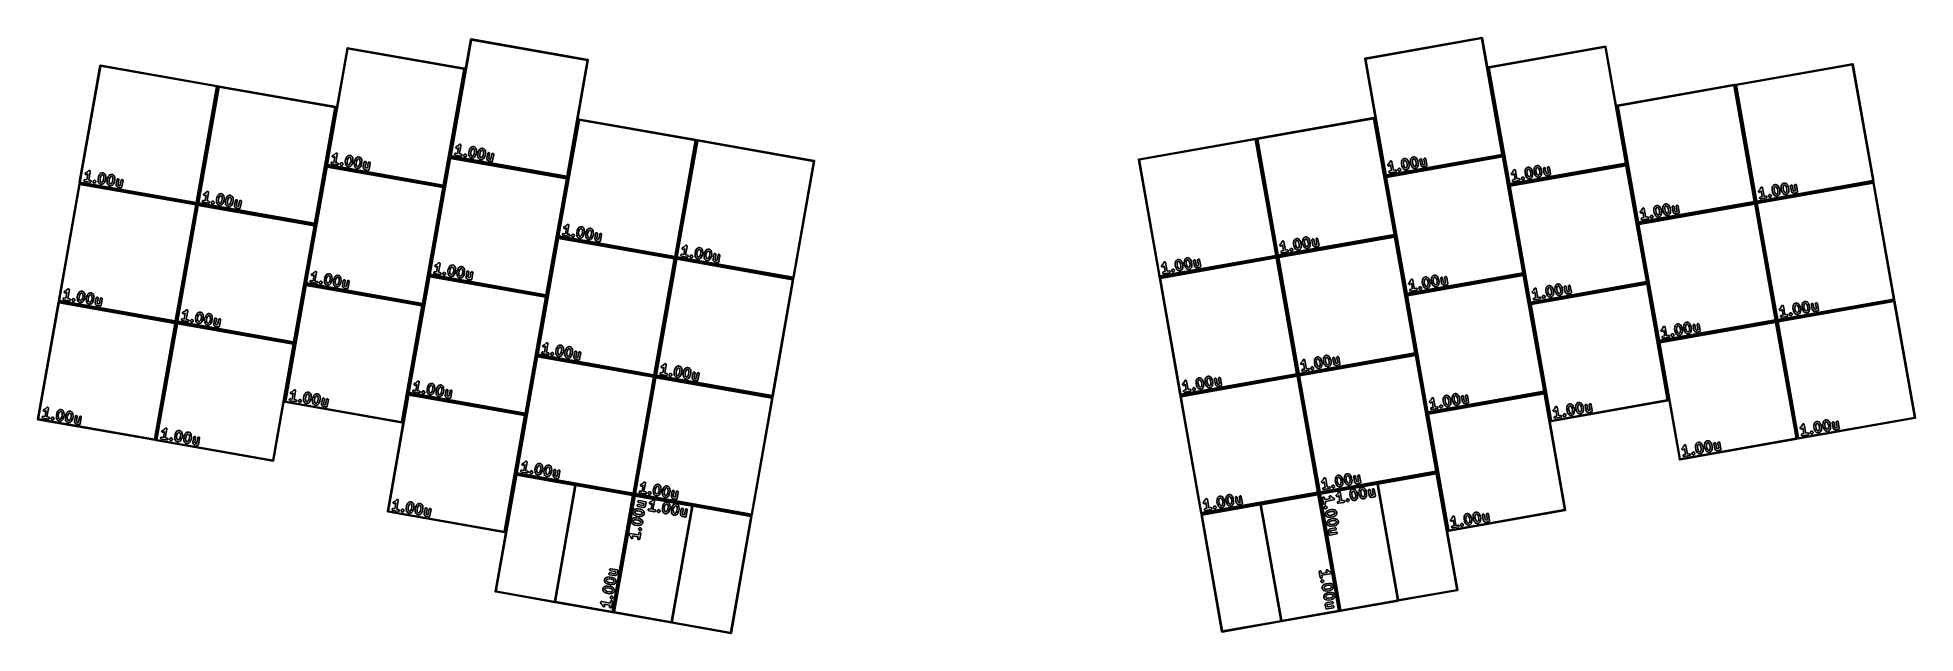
# Model space of a CAD drawing. Extents: x 61 to 358, y -137 to -43.
import ezdxf

# ---------------------------------------------------------------- set-up
doc = ezdxf.new("R2010")
doc.units = 0
doc.header["$MEASUREMENT"] = 0
doc.layers.add('BLACK', color=7, linetype='CONTINUOUS')

msp = doc.modelspace()

# ---------------------------------------------------------------- linework, layer by layer
at = {"layer": 'BLACK', "linetype": 'CONTINUOUS'}
for p, q in [((106.485, -62.7637), (109.748, -44.2606)), ((109.885, -44.3584), (106.648, -62.7188)), ((109.748, -44.2568), (109.749, -44.2532)), ((109.748, -44.2606), (109.748, -44.2568)), ((109.749, -44.2532), (109.752, -44.2424)), ((109.749, -44.2532), (109.749, -44.2532)), ((109.752, -44.2424), (109.759, -44.229)), ((109.759, -44.229), (109.768, -44.2172)), ((109.768, -44.2172), (109.779, -44.2074)), ((109.779, -44.2074), (109.785, -44.2042)), ((109.779, -44.2074), (109.779, -44.2074)), ((109.785, -44.2042), (109.792, -44.2001)), ((109.792, -44.2001), (109.799, -44.1978)), ((109.799, -44.1978), (109.807, -44.1954)), ((109.807, -44.1954), (109.822, -44.1936)), ((109.822, -44.1936), (109.833, -44.1944)), ((109.833, -44.1944), (109.833, -44.1944)), ((109.833, -44.1944), (109.837, -44.1947)), ((109.837, -44.1947), (109.84, -44.1957)), ((109.84, -44.1957), (128.343, -47.4583)), ((128.245, -47.5958), (109.885, -44.3584)), ((126.073, -61.3815), (129.335, -42.8784)), ((129.473, -42.9763), (126.235, -61.3366)), ((129.335, -42.8747), (129.336, -42.8711)), ((129.335, -42.8784), (129.335, -42.8747)), ((129.336, -42.8711), (129.339, -42.8602)), ((129.336, -42.8711), (129.336, -42.8711)), ((129.339, -42.8602), (129.346, -42.8468)), ((129.346, -42.8468), (129.356, -42.835)), ((129.356, -42.835), (129.367, -42.8253)), ((129.367, -42.8253), (129.373, -42.822)), ((129.367, -42.8253), (129.367, -42.8253)), ((129.373, -42.822), (129.38, -42.8179)), ((129.38, -42.8179), (129.387, -42.8156)), ((129.387, -42.8156), (129.394, -42.8132)), ((129.394, -42.8132), (129.409, -42.8114)), ((129.409, -42.8114), (129.42, -42.8123)), ((129.42, -42.8123), (129.42, -42.8123)), ((129.42, -42.8123), (129.424, -42.8126)), ((129.424, -42.8126), (129.428, -42.8136)), ((129.428, -42.8136), (147.931, -46.0762)), ((147.833, -46.2137), (129.473, -42.9763)), ((271.15, -45.8557), (289.653, -42.5931)), ((289.608, -42.7557), (271.248, -45.9932)), ((292.845, -61.1161), (289.608, -42.7557)), ((289.653, -42.5931), (289.657, -42.5921)), ((289.657, -42.5921), (289.66, -42.5918)), ((289.66, -42.5918), (289.664, -42.5915)), ((289.66, -42.5918), (289.66, -42.5918)), ((289.664, -42.5915), (289.672, -42.5909)), ((289.672, -42.5909), (289.686, -42.5927)), ((289.686, -42.5927), (289.701, -42.5974)), ((289.701, -42.5974), (289.714, -42.6047)), ((289.714, -42.6047), (289.725, -42.6145)), ((289.725, -42.6145), (289.734, -42.6263)), ((289.734, -42.6263), (289.741, -42.6397)), ((289.741, -42.6397), (289.744, -42.6505)), ((289.744, -42.6505), (289.744, -42.6505)), ((289.744, -42.6505), (289.745, -42.6542)), ((289.745, -42.6542), (289.746, -42.6579)), ((289.746, -42.6579), (293.008, -61.161)), ((290.737, -47.2378), (309.241, -43.9752)), ((309.196, -44.1379), (290.835, -47.3753)), ((312.433, -62.4982), (309.196, -44.1379)), ((309.241, -43.9752), (309.244, -43.9742)), ((309.244, -43.9742), (309.248, -43.9739)), ((309.248, -43.9739), (309.251, -43.9737)), ((309.248, -43.9739), (309.248, -43.9739)), ((309.251, -43.9737), (309.259, -43.9731)), ((309.259, -43.9731), (309.274, -43.9749)), ((309.274, -43.9749), (309.288, -43.9795)), ((309.288, -43.9795), (309.301, -43.9869)), ((309.301, -43.9869), (309.313, -43.9967)), ((309.313, -43.9967), (309.322, -44.0085)), ((309.322, -44.0085), (309.329, -44.0219)), ((309.329, -44.0219), (309.332, -44.0327)), ((309.332, -44.0327), (309.332, -44.0327)), ((309.332, -44.0327), (309.333, -44.0363)), ((309.333, -44.0363), (309.333, -44.04)), ((309.333, -44.04), (312.596, -62.5431)), ((67.3098, -65.528), (70.5724, -47.0249)), ((70.7099, -47.1227), (67.4725, -65.4831)), ((70.5724, -47.0249), (70.5727, -47.0211)), ((70.5727, -47.0211), (70.5737, -47.0175)), ((70.5737, -47.0175), (70.5767, -47.0067)), ((70.5737, -47.0175), (70.5737, -47.0175)), ((70.5767, -47.0067), (70.5835, -46.9933)), ((70.5835, -46.9933), (70.5928, -46.9815)), ((70.5928, -46.9815), (70.6042, -46.9717)), ((70.6042, -46.9717), (70.6099, -46.9685)), ((70.6042, -46.9717), (70.6042, -46.9717)), ((70.6099, -46.9685), (70.6173, -46.9644)), ((70.6173, -46.9644), (70.6242, -46.9621)), ((70.6242, -46.9621), (70.6315, -46.9597)), ((70.6315, -46.9597), (70.6464, -46.9579)), ((70.6464, -46.9579), (70.6576, -46.9587)), ((70.6576, -46.9587), (70.6577, -46.9587)), ((70.6577, -46.9587), (70.6614, -46.959)), ((70.6614, -46.959), (70.665, -46.96)), ((70.665, -46.96), (89.1681, -50.2226)), ((89.0703, -50.3601), (70.7099, -47.1227)), ((125.008, -65.9562), (128.245, -47.5958)), ((128.408, -47.5509), (125.146, -66.054)), ((128.343, -47.4583), (128.347, -47.4586)), ((128.347, -47.4586), (128.351, -47.4596)), ((128.351, -47.4596), (128.351, -47.4596)), ((128.351, -47.4596), (128.361, -47.4627)), ((128.361, -47.4627), (128.375, -47.4695)), ((128.375, -47.4695), (128.387, -47.4787)), ((128.387, -47.4787), (128.396, -47.4892)), ((128.396, -47.4892), (128.396, -47.4901)), ((128.396, -47.4901), (128.4, -47.4958)), ((128.4, -47.4958), (128.404, -47.5032)), ((128.404, -47.5032), (128.404, -47.5032)), ((128.404, -47.5032), (128.408, -47.5175)), ((128.408, -47.5175), (128.41, -47.5324)), ((128.409, -47.5473), (128.408, -47.5509)), ((128.41, -47.5324), (128.409, -47.5436)), ((128.409, -47.5436), (128.409, -47.5436)), ((128.409, -47.5436), (128.409, -47.5473)), ((144.596, -64.5741), (147.833, -46.2137)), ((147.996, -46.1688), (144.733, -64.6719)), ((147.931, -46.0762), (147.935, -46.0765)), ((147.935, -46.0765), (147.938, -46.0775)), ((147.938, -46.0775), (147.938, -46.0775)), ((147.938, -46.0775), (147.949, -46.0805)), ((147.949, -46.0805), (147.962, -46.0873)), ((147.962, -46.0873), (147.974, -46.0966)), ((147.974, -46.0966), (147.983, -46.1071)), ((147.983, -46.1071), (147.984, -46.108)), ((147.984, -46.108), (147.987, -46.1137)), ((147.987, -46.1137), (147.991, -46.121)), ((147.991, -46.121), (147.991, -46.121)), ((147.991, -46.121), (147.996, -46.1353)), ((147.996, -46.1353), (147.998, -46.1502)), ((147.997, -46.1652), (147.996, -46.1688)), ((147.998, -46.1502), (147.997, -46.1614)), ((147.997, -46.1614), (147.997, -46.1614)), ((147.997, -46.1614), (147.997, -46.1652)), ((271.083, -45.9297), (271.085, -45.9148)), ((271.084, -45.9446), (271.083, -45.9297)), ((271.085, -45.9483), (271.084, -45.9446)), ((271.085, -45.9148), (271.089, -45.9005)), ((274.348, -64.4514), (271.085, -45.9483)), ((271.089, -45.9005), (271.097, -45.8874)), ((271.097, -45.8874), (271.106, -45.876)), ((271.106, -45.876), (271.118, -45.8668)), ((271.118, -45.8668), (271.132, -45.86)), ((271.132, -45.86), (271.142, -45.857)), ((271.142, -45.857), (271.146, -45.8559)), ((271.142, -45.857), (271.142, -45.857)), ((271.146, -45.8559), (271.15, -45.8557)), ((271.248, -45.9932), (274.485, -64.3535)), ((290.67, -47.3118), (290.672, -47.2969)), ((290.672, -47.3268), (290.67, -47.3118)), ((290.672, -47.2969), (290.677, -47.2827)), ((290.673, -47.3304), (290.672, -47.3268)), ((293.935, -65.8335), (290.673, -47.3304)), ((290.677, -47.2827), (290.684, -47.2696)), ((290.684, -47.2696), (290.694, -47.2582)), ((290.694, -47.2582), (290.706, -47.2489)), ((290.706, -47.2489), (290.719, -47.2421)), ((290.719, -47.2421), (290.73, -47.2391)), ((290.73, -47.2391), (290.734, -47.2381)), ((290.73, -47.2391), (290.73, -47.2391)), ((290.734, -47.2381), (290.737, -47.2378)), ((290.835, -47.3753), (294.073, -65.7357)), ((329.913, -50.0021), (348.416, -46.7395)), ((348.371, -46.9022), (330.01, -50.1396)), ((351.608, -65.2625), (348.371, -46.9022)), ((348.416, -46.7395), (348.419, -46.7385)), ((348.419, -46.7385), (348.423, -46.7382)), ((348.423, -46.7382), (348.427, -46.7379)), ((348.423, -46.7382), (348.423, -46.7382)), ((348.427, -46.7379), (348.434, -46.7374)), ((348.434, -46.7374), (348.449, -46.7391)), ((348.449, -46.7391), (348.463, -46.7438)), ((348.463, -46.7438), (348.477, -46.7512)), ((348.477, -46.7512), (348.488, -46.761)), ((348.488, -46.761), (348.497, -46.7728)), ((348.497, -46.7728), (348.504, -46.7862)), ((348.504, -46.7862), (348.507, -46.797)), ((348.507, -46.797), (348.507, -46.797)), ((348.507, -46.797), (348.508, -46.8006)), ((348.508, -46.8006), (348.508, -46.8043)), ((348.508, -46.8043), (351.771, -65.3074)), ((85.8328, -68.7205), (89.0703, -50.3601)), ((89.2329, -50.3152), (85.9703, -68.8183)), ((86.0704, -68.836), (89.333, -50.3329)), ((89.4705, -50.4307), (86.2331, -68.7911)), ((89.1681, -50.2226), (89.1718, -50.2229)), ((89.1718, -50.2229), (89.1754, -50.2239)), ((89.1754, -50.2239), (89.1755, -50.2239)), ((89.1755, -50.2239), (89.1863, -50.227)), ((89.1863, -50.227), (89.1997, -50.2337)), ((89.1997, -50.2337), (89.2115, -50.243)), ((89.2115, -50.243), (89.2205, -50.2535)), ((89.2205, -50.2535), (89.2213, -50.2544)), ((89.2213, -50.2544), (89.2245, -50.2601)), ((89.2245, -50.2601), (89.2286, -50.2675)), ((89.2286, -50.2675), (89.2286, -50.2675)), ((89.2286, -50.2675), (89.2333, -50.2818)), ((89.2339, -50.3116), (89.2329, -50.3152)), ((89.2333, -50.2818), (89.2351, -50.2967)), ((89.2342, -50.3079), (89.2339, -50.3116)), ((89.2351, -50.2967), (89.2342, -50.3079)), ((89.2342, -50.3079), (89.2342, -50.3079)), ((89.333, -50.3329), (89.3333, -50.3291)), ((89.3333, -50.3291), (89.3343, -50.3255)), ((89.3343, -50.3255), (89.3373, -50.3147)), ((89.3343, -50.3255), (89.3343, -50.3255)), ((89.3373, -50.3147), (89.3441, -50.3013)), ((89.3441, -50.3013), (89.3534, -50.2895)), ((89.3534, -50.2895), (89.3648, -50.2797)), ((89.3648, -50.2797), (89.3705, -50.2765)), ((89.3648, -50.2797), (89.3648, -50.2797)), ((89.3705, -50.2765), (89.3778, -50.2724)), ((89.3778, -50.2724), (89.3848, -50.2701)), ((89.3848, -50.2701), (89.3921, -50.2677)), ((89.3921, -50.2677), (89.407, -50.2659)), ((89.407, -50.2659), (89.4182, -50.2667)), ((89.4182, -50.2667), (89.4182, -50.2667)), ((89.4182, -50.2667), (89.422, -50.267)), ((89.422, -50.267), (89.4256, -50.268)), ((89.4256, -50.268), (107.929, -53.5306)), ((107.831, -53.6681), (89.4705, -50.4307)), ((311.152, -53.3101), (329.655, -50.0475)), ((329.61, -50.2102), (311.25, -53.4476)), ((332.848, -68.5705), (329.61, -50.2102)), ((329.655, -50.0475), (329.659, -50.0465)), ((329.659, -50.0465), (329.662, -50.0462)), ((329.662, -50.0462), (329.666, -50.0459)), ((329.662, -50.0462), (329.662, -50.0462)), ((329.666, -50.0459), (329.674, -50.0454)), ((329.674, -50.0454), (329.689, -50.0471)), ((329.689, -50.0471), (329.703, -50.0518)), ((329.703, -50.0518), (329.716, -50.0592)), ((329.716, -50.0592), (329.727, -50.069)), ((329.727, -50.069), (329.737, -50.0808)), ((329.737, -50.0808), (329.743, -50.0941)), ((329.743, -50.0941), (329.746, -50.105)), ((329.746, -50.105), (329.746, -50.105)), ((329.746, -50.105), (329.747, -50.1086)), ((329.747, -50.1086), (329.748, -50.1123)), ((329.748, -50.1123), (333.01, -68.6154)), ((329.846, -50.0761), (329.847, -50.0612)), ((329.847, -50.0911), (329.846, -50.0761)), ((329.847, -50.0612), (329.852, -50.047)), ((329.848, -50.0947), (329.847, -50.0911)), ((333.11, -68.5978), (329.848, -50.0947)), ((329.852, -50.047), (329.859, -50.0339)), ((329.859, -50.0339), (329.869, -50.0225)), ((329.869, -50.0225), (329.881, -50.0132)), ((329.881, -50.0132), (329.894, -50.0064)), ((329.894, -50.0064), (329.905, -50.0034)), ((329.905, -50.0034), (329.909, -50.0024)), ((329.905, -50.0034), (329.905, -50.0034)), ((329.909, -50.0024), (329.913, -50.0021)), ((330.01, -50.1396), (333.248, -68.5)), ((107.929, -53.5306), (107.932, -53.5309)), ((107.932, -53.5309), (107.936, -53.5319)), ((107.936, -53.5319), (107.936, -53.5319)), ((107.936, -53.5319), (107.947, -53.535)), ((107.947, -53.535), (107.96, -53.5417)), ((107.96, -53.5417), (107.972, -53.551)), ((107.972, -53.551), (107.981, -53.5615)), ((107.981, -53.5615), (107.982, -53.5624)), ((107.982, -53.5624), (107.985, -53.5681)), ((107.985, -53.5681), (107.989, -53.5755)), ((107.989, -53.5755), (107.989, -53.5755)), ((107.989, -53.5755), (107.994, -53.5898)), ((311.085, -53.3841), (311.087, -53.3692)), ((311.086, -53.3991), (311.085, -53.3841)), ((311.087, -53.4027), (311.086, -53.3991)), ((311.087, -53.3692), (311.091, -53.355)), ((314.35, -71.9058), (311.087, -53.4027)), ((311.091, -53.355), (311.099, -53.3419)), ((311.099, -53.3419), (311.109, -53.3305)), ((311.109, -53.3305), (311.12, -53.3212)), ((311.12, -53.3212), (311.134, -53.3144)), ((311.134, -53.3144), (311.145, -53.3114)), ((311.145, -53.3114), (311.148, -53.3104)), ((311.145, -53.3114), (311.145, -53.3114)), ((311.148, -53.3104), (311.152, -53.3101)), ((311.25, -53.4476), (314.487, -71.808)), ((104.593, -72.0285), (107.831, -53.6681)), ((107.994, -53.6232), (104.731, -72.1263)), ((107.994, -53.5898), (107.996, -53.6047)), ((107.995, -53.6196), (107.994, -53.6232)), ((107.996, -53.6047), (107.995, -53.6159)), ((107.995, -53.6159), (107.995, -53.6159)), ((107.995, -53.6159), (107.995, -53.6196)), ((143.179, -74.0698), (146.442, -55.5667)), ((146.579, -55.6646), (143.342, -74.0249)), ((146.442, -55.563), (146.443, -55.5594)), ((146.442, -55.5667), (146.442, -55.563)), ((146.443, -55.5594), (146.446, -55.5485)), ((146.443, -55.5594), (146.443, -55.5594)), ((146.446, -55.5485), (146.453, -55.5351)), ((146.453, -55.5351), (146.462, -55.5233)), ((146.462, -55.5233), (146.474, -55.5136)), ((146.474, -55.5136), (146.479, -55.5103)), ((146.474, -55.5136), (146.474, -55.5136)), ((146.479, -55.5103), (146.487, -55.5062)), ((146.487, -55.5062), (146.494, -55.5039)), ((146.494, -55.5039), (146.501, -55.5015)), ((146.501, -55.5015), (146.516, -55.4997)), ((146.516, -55.4997), (146.527, -55.5006)), ((146.527, -55.5006), (146.527, -55.5006)), ((146.527, -55.5006), (146.531, -55.5009)), ((146.531, -55.5009), (146.534, -55.5019)), ((146.534, -55.5019), (165.037, -58.7645)), ((164.94, -58.902), (146.579, -55.6646)), ((254.043, -58.5439), (272.546, -55.2814)), ((272.501, -55.444), (254.141, -58.6814)), ((275.739, -73.8044), (272.501, -55.444)), ((272.546, -55.2814), (272.55, -55.2803)), ((272.55, -55.2803), (272.554, -55.2801)), ((272.554, -55.2801), (272.557, -55.2798)), ((272.554, -55.2801), (272.554, -55.2801)), ((272.557, -55.2798), (272.565, -55.2792)), ((272.565, -55.2792), (272.58, -55.281)), ((272.58, -55.281), (272.594, -55.2857)), ((272.594, -55.2857), (272.607, -55.293)), ((272.607, -55.293), (272.619, -55.3028)), ((272.619, -55.3028), (272.628, -55.3146)), ((272.628, -55.3146), (272.635, -55.328)), ((272.635, -55.328), (272.638, -55.3388)), ((272.638, -55.3388), (272.638, -55.3388)), ((272.638, -55.3388), (272.639, -55.3425)), ((272.639, -55.3425), (272.639, -55.3462)), ((272.639, -55.3462), (275.902, -73.8493)), ((127.543, -59.5489), (127.554, -59.5394)), ((127.554, -59.5394), (127.566, -59.5299)), ((127.566, -59.5298), (127.579, -59.5227)), ((127.566, -59.5299), (127.566, -59.5298)), ((127.566, -59.5299), (127.566, -59.5299)), ((127.579, -59.5227), (127.592, -59.5156)), ((127.592, -59.5155), (127.606, -59.5111)), ((127.592, -59.5156), (127.592, -59.5155)), ((127.592, -59.5156), (127.592, -59.5156)), ((127.606, -59.5111), (127.62, -59.5066)), ((127.62, -59.5066), (127.635, -59.505)), ((127.62, -59.5066), (127.62, -59.5066)), ((127.62, -59.5066), (127.62, -59.5066)), ((127.635, -59.505), (127.65, -59.5033)), ((127.65, -59.5033), (127.65, -59.5033)), ((127.65, -59.5033), (127.65, -59.5033)), ((127.65, -59.5033), (127.665, -59.5046)), ((127.665, -59.5046), (127.679, -59.5058)), ((127.679, -59.5058), (127.679, -59.5058)), ((127.679, -59.5058), (127.679, -59.5058)), ((127.679, -59.5058), (127.694, -59.51)), ((127.694, -59.51), (127.708, -59.514)), ((127.708, -59.514), (127.708, -59.514)), ((127.708, -59.514), (127.708, -59.5141)), ((127.708, -59.5141), (127.722, -59.5211)), ((127.722, -59.5211), (127.734, -59.5276)), ((127.734, -59.5276), (127.734, -59.5277)), ((127.734, -59.5277), (127.734, -59.5277)), ((127.734, -59.5277), (127.746, -59.5372)), ((127.746, -59.5372), (127.758, -59.5461)), ((161.702, -77.2623), (164.94, -58.902)), ((165.102, -58.8571), (161.84, -77.3602)), ((161.94, -77.3778), (165.202, -58.8747)), ((165.34, -58.9726), (162.102, -77.3329)), ((165.037, -58.7645), (165.041, -58.7648)), ((165.041, -58.7648), (165.045, -58.7658)), ((165.045, -58.7658), (165.045, -58.7658)), ((165.045, -58.7658), (165.056, -58.7688)), ((165.056, -58.7688), (165.069, -58.7756)), ((165.069, -58.7756), (165.081, -58.7849)), ((165.081, -58.7849), (165.09, -58.7954)), ((165.09, -58.7954), (165.091, -58.7963)), ((165.091, -58.7963), (165.094, -58.802)), ((165.094, -58.802), (165.098, -58.8093)), ((165.098, -58.8093), (165.098, -58.8093)), ((165.098, -58.8093), (165.103, -58.8236)), ((165.103, -58.8535), (165.102, -58.8571)), ((165.103, -58.8236), (165.104, -58.8385)), ((165.104, -58.8497), (165.103, -58.8535)), ((165.104, -58.8385), (165.104, -58.8497)), ((165.104, -58.8497), (165.104, -58.8497)), ((165.202, -58.8747), (165.203, -58.871)), ((165.203, -58.871), (165.204, -58.8674)), ((165.204, -58.8674), (165.207, -58.8565)), ((165.204, -58.8674), (165.204, -58.8674)), ((165.207, -58.8565), (165.213, -58.8431)), ((165.213, -58.8431), (165.223, -58.8313)), ((165.223, -58.8313), (165.234, -58.8216)), ((165.234, -58.8216), (165.24, -58.8183)), ((165.234, -58.8216), (165.234, -58.8216)), ((165.24, -58.8183), (165.247, -58.8142)), ((165.247, -58.8142), (165.254, -58.8119)), ((165.254, -58.8119), (165.261, -58.8095)), ((165.261, -58.8095), (165.276, -58.8077)), ((165.276, -58.8077), (165.288, -58.8086)), ((165.288, -58.8086), (165.288, -58.8086)), ((165.288, -58.8086), (165.291, -58.8089)), ((165.291, -58.8089), (165.295, -58.8099)), ((165.295, -58.8099), (183.798, -62.0725)), ((183.7, -62.21), (165.34, -58.9726)), ((235.283, -61.8519), (253.786, -58.5893)), ((253.741, -58.752), (235.38, -61.9894)), ((256.978, -77.1124), (253.741, -58.752)), ((253.786, -58.5893), (253.789, -58.5883)), ((253.789, -58.5883), (253.793, -58.5881)), ((253.793, -58.5881), (253.797, -58.5878)), ((253.793, -58.5881), (253.793, -58.5881)), ((253.797, -58.5878), (253.804, -58.5872)), ((253.804, -58.5872), (253.819, -58.589)), ((253.819, -58.589), (253.834, -58.5937)), ((253.834, -58.5937), (253.847, -58.601)), ((253.847, -58.601), (253.858, -58.6108)), ((253.858, -58.6108), (253.867, -58.6226)), ((253.867, -58.6226), (253.874, -58.636)), ((253.874, -58.636), (253.877, -58.6468)), ((253.877, -58.6468), (253.877, -58.6468)), ((253.877, -58.6468), (253.878, -58.6504)), ((253.878, -58.6504), (253.878, -58.6542)), ((253.878, -58.6542), (257.141, -77.1573)), ((253.976, -58.618), (253.978, -58.6031)), ((253.977, -58.6329), (253.976, -58.618)), ((253.978, -58.6365), (253.977, -58.6329)), ((253.978, -58.6031), (253.983, -58.5888)), ((257.241, -77.1396), (253.978, -58.6365)), ((253.983, -58.5888), (253.99, -58.5757)), ((253.99, -58.5757), (254, -58.5643)), ((254, -58.5643), (254.012, -58.5551)), ((254.012, -58.5551), (254.025, -58.5483)), ((254.025, -58.5483), (254.036, -58.5452)), ((254.036, -58.5452), (254.04, -58.5442)), ((254.036, -58.5452), (254.036, -58.5452)), ((254.04, -58.5442), (254.043, -58.5439)), ((254.141, -58.6814), (257.379, -77.0418)), ((107.218, -62.4652), (107.221, -62.4356)), ((107.222, -62.4948), (107.218, -62.4652)), ((107.221, -62.4356), (107.229, -62.407)), ((107.231, -62.5231), (107.222, -62.4948)), ((107.229, -62.407), (107.243, -62.3805)), ((107.243, -62.3805), (107.261, -62.3572)), ((107.261, -62.3572), (107.284, -62.3379)), ((107.284, -62.3379), (107.31, -62.3234)), ((107.31, -62.3234), (107.338, -62.3142)), ((107.338, -62.3142), (107.368, -62.3107)), ((107.368, -62.3107), (107.397, -62.313)), ((107.397, -62.313), (107.676, -62.3621)), ((107.408, -61.3745), (107.414, -61.3454)), ((107.408, -61.4042), (107.408, -61.3745)), ((107.413, -61.4335), (107.408, -61.4042)), ((107.424, -61.4611), (107.413, -61.4335)), ((107.414, -61.3454), (107.426, -61.318)), ((107.441, -61.486), (107.424, -61.4611)), ((107.426, -61.318), (107.443, -61.2934)), ((107.461, -61.5074), (107.441, -61.486)), ((107.443, -61.2934), (107.464, -61.2725)), ((107.486, -61.5243), (107.461, -61.5074)), ((107.464, -61.2725), (107.489, -61.2562)), ((107.513, -61.5361), (107.486, -61.5243)), ((107.489, -61.2562), (107.516, -61.245)), ((107.542, -61.5424), (107.513, -61.5361)), ((107.516, -61.245), (107.648, -61.2058)), ((107.572, -61.543), (107.542, -61.5424)), ((107.601, -61.5377), (107.572, -61.543)), ((107.603, -61.5371), (107.601, -61.5377)), ((107.759, -61.4908), (107.603, -61.5371)), ((107.648, -61.2058), (107.784, -61.1109)), ((107.676, -62.3621), (107.838, -61.4452)), ((107.767, -61.4876), (107.759, -61.4908)), ((107.775, -61.4851), (107.767, -61.4876)), ((107.78, -61.482), (107.775, -61.4851)), ((107.786, -61.4796), (107.78, -61.482)), ((107.784, -61.1109), (107.954, -60.9326)), ((107.793, -61.4749), (107.786, -61.4796)), ((107.801, -61.4708), (107.793, -61.4749)), ((107.803, -61.4696), (107.801, -61.4708)), ((107.838, -61.4452), (107.803, -61.4696)), ((107.954, -60.9326), (107.955, -60.9312)), ((107.955, -60.931), (107.967, -60.9215)), ((107.955, -60.9312), (107.955, -60.931)), ((107.955, -60.9312), (107.955, -60.9312)), ((107.955, -60.9312), (107.955, -60.9312)), ((107.967, -60.9215), (107.978, -60.9121)), ((108.214, -61.0643), (107.976, -62.4151)), ((107.976, -62.4151), (108.255, -62.4642)), ((107.978, -60.912), (107.991, -60.9049)), ((107.978, -60.9121), (107.978, -60.912)), ((107.978, -60.912), (107.978, -60.912)), ((107.991, -60.9049), (108.004, -60.8978)), ((108.004, -60.8977), (108.018, -60.8933)), ((108.004, -60.8978), (108.004, -60.8977)), ((108.004, -60.8977), (108.004, -60.8977)), ((108.018, -60.8933), (108.032, -60.8888)), ((108.032, -60.8888), (108.033, -60.8888)), ((108.033, -60.8887), (108.047, -60.8871)), ((108.033, -60.8888), (108.033, -60.8887)), ((108.047, -60.8871), (108.062, -60.8855)), ((108.062, -60.8855), (108.062, -60.8854)), ((108.062, -60.8854), (108.077, -60.8867)), ((108.062, -60.8855), (108.062, -60.8855)), ((108.077, -60.8867), (108.092, -60.8879)), ((108.092, -60.8879), (108.092, -60.888)), ((108.092, -60.888), (108.092, -60.888)), ((108.092, -60.888), (108.106, -60.8921)), ((108.106, -60.8921), (108.12, -60.8961)), ((108.12, -60.8961), (108.12, -60.8962)), ((108.12, -60.8962), (108.12, -60.8962)), ((108.12, -60.8962), (108.134, -60.9032)), ((108.134, -60.9032), (108.147, -60.9097)), ((108.147, -60.9097), (108.147, -60.9098)), ((108.147, -60.9098), (108.147, -60.9099)), ((108.147, -60.9099), (108.159, -60.9193)), ((108.159, -60.9193), (108.17, -60.9282)), ((108.17, -60.9282), (108.17, -60.9283)), ((108.17, -60.9283), (108.17, -60.9284)), ((108.17, -60.9284), (108.18, -60.9394)), ((108.18, -60.9394), (108.189, -60.9509)), ((108.189, -60.9509), (108.189, -60.951)), ((108.189, -60.951), (108.189, -60.9511)), ((108.189, -60.9511), (108.196, -60.9636)), ((108.196, -60.9636), (108.204, -60.9768)), ((108.204, -60.9768), (108.204, -60.9769)), ((108.204, -60.9769), (108.204, -60.977)), ((108.204, -60.977), (108.208, -60.9909)), ((108.208, -60.9909), (108.213, -61.0051)), ((108.213, -61.0051), (108.213, -61.0052)), ((108.213, -61.0052), (108.213, -61.0053)), ((108.213, -61.0053), (108.215, -61.02)), ((108.215, -61.0495), (108.214, -61.0643)), ((108.215, -61.02), (108.217, -61.0346)), ((108.217, -61.0349), (108.215, -61.0495)), ((108.217, -61.0346), (108.217, -61.0348)), ((108.217, -61.0348), (108.217, -61.0349)), ((108.255, -62.4642), (108.257, -62.4646)), ((108.257, -62.4646), (108.285, -62.473)), ((108.285, -62.473), (108.312, -62.4868)), ((108.312, -62.4868), (108.335, -62.5054)), ((108.335, -62.5054), (108.354, -62.5282)), ((108.725, -62.5188), (108.809, -62.4599)), ((108.809, -62.4599), (108.81, -62.4594)), ((108.81, -62.4593), (108.811, -62.4591)), ((108.81, -62.4594), (108.81, -62.4593)), ((108.81, -62.4593), (108.81, -62.4593)), ((108.811, -62.4587), (108.824, -62.4518)), ((108.811, -62.459), (108.811, -62.4587)), ((108.811, -62.4591), (108.811, -62.459)), ((108.811, -62.459), (108.811, -62.459)), ((108.824, -62.4518), (108.836, -62.4449)), ((108.836, -62.4448), (108.837, -62.4447)), ((108.836, -62.4449), (108.836, -62.4448)), ((108.837, -62.4445), (108.851, -62.4402)), ((108.837, -62.4446), (108.837, -62.4445)), ((108.837, -62.4447), (108.837, -62.4446)), ((108.851, -62.4402), (108.865, -62.4358)), ((108.865, -62.4357), (108.866, -62.4356)), ((108.865, -62.4358), (108.865, -62.4357)), ((108.865, -62.4357), (108.865, -62.4357)), ((108.865, -62.4358), (108.865, -62.4358)), ((108.866, -62.4356), (108.88, -62.434)), ((108.88, -62.434), (108.894, -62.4324)), ((108.894, -62.4324), (108.894, -62.4324)), ((108.894, -62.4324), (108.895, -62.4324)), ((108.895, -62.4324), (108.895, -62.4324)), ((108.895, -62.4324), (108.895, -62.4324)), ((108.895, -62.4324), (108.91, -62.4336)), ((108.91, -62.4336), (108.924, -62.4348)), ((108.924, -62.4348), (108.924, -62.4349)), ((108.924, -62.4349), (108.924, -62.4349)), ((108.924, -62.4349), (108.925, -62.435)), ((108.925, -62.435), (108.925, -62.435)), ((108.925, -62.435), (108.939, -62.439)), ((108.939, -62.439), (108.952, -62.4429)), ((108.952, -62.4429), (108.953, -62.443)), ((108.953, -62.443), (108.953, -62.4431)), ((108.953, -62.4431), (108.953, -62.4432)), ((108.953, -62.4432), (108.953, -62.4433)), ((108.953, -62.4433), (108.966, -62.4499)), ((108.966, -62.4499), (108.979, -62.4564)), ((108.979, -62.4564), (108.979, -62.4566)), ((108.979, -62.4566), (108.979, -62.4567)), ((108.979, -62.4567), (108.98, -62.4568)), ((108.98, -62.4568), (108.98, -62.457)), ((108.98, -62.457), (108.991, -62.466)), ((108.991, -62.466), (109.002, -62.4748)), ((109.002, -62.4748), (109.002, -62.475)), ((109.002, -62.475), (109.003, -62.4751)), ((109.003, -62.4751), (109.003, -62.4753)), ((109.003, -62.4753), (109.003, -62.4755)), ((109.003, -62.4755), (109.012, -62.4865)), ((109.012, -62.4865), (109.022, -62.4974)), ((109.022, -62.4974), (109.08, -62.5814)), ((109.463, -62.2726), (109.464, -62.2604)), ((109.464, -62.2753), (109.463, -62.2726)), ((109.463, -62.278), (109.464, -62.2753)), ((109.464, -62.2801), (109.463, -62.278)), ((109.464, -62.2604), (109.465, -62.2483)), ((109.485, -62.5786), (109.464, -62.2801)), ((109.465, -62.2429), (109.529, -61.8856)), ((109.465, -62.2456), (109.465, -62.2429)), ((109.465, -62.2483), (109.465, -62.2456)), ((109.529, -61.8835), (109.53, -61.8809)), ((109.529, -61.8856), (109.529, -61.8835)), ((109.53, -61.8782), (109.534, -61.8666)), ((109.53, -61.8809), (109.53, -61.8782)), ((109.534, -61.8666), (109.537, -61.8549)), ((109.537, -61.8549), (109.539, -61.8525)), ((109.539, -61.85), (109.661, -61.5767)), ((109.539, -61.8525), (109.539, -61.85)), ((109.661, -61.5767), (109.662, -61.5747)), ((109.662, -61.5747), (109.663, -61.5741)), ((109.663, -61.5735), (109.67, -61.5613)), ((109.663, -61.5741), (109.663, -61.5735)), ((109.67, -61.5613), (109.677, -61.5491)), ((109.677, -61.5491), (109.678, -61.5486)), ((109.678, -61.548), (109.775, -61.4176)), ((109.678, -61.5486), (109.678, -61.548)), ((109.825, -61.957), (109.769, -62.2774)), ((109.769, -62.2774), (109.787, -62.5404)), ((109.775, -61.4176), (109.776, -61.4159)), ((109.776, -61.4159), (109.782, -61.4097)), ((109.782, -61.4097), (109.787, -61.4029)), ((109.787, -61.4029), (109.792, -61.3988)), ((109.792, -61.3988), (109.796, -61.3942)), ((109.796, -61.3942), (109.803, -61.3892)), ((109.803, -61.3892), (109.81, -61.3836)), ((109.81, -61.3836), (109.894, -61.3247)), ((109.933, -61.7161), (109.825, -61.957)), ((109.894, -61.3247), (109.896, -61.3235)), ((109.896, -61.3235), (109.903, -61.3194)), ((109.903, -61.3194), (109.91, -61.3147)), ((109.91, -61.3147), (109.916, -61.3123)), ((109.916, -61.3123), (109.922, -61.3093)), ((109.922, -61.3093), (109.93, -61.3067)), ((109.93, -61.3067), (109.938, -61.3035)), ((110.005, -61.6191), (109.933, -61.7161)), ((109.938, -61.3035), (110.093, -61.2572)), ((110.048, -61.5886), (110.005, -61.6191)), ((110.146, -61.5596), (110.048, -61.5886)), ((110.093, -61.2572), (110.095, -61.2566)), ((110.095, -61.2566), (110.1, -61.2558)), ((110.1, -61.2558), (110.104, -61.2544)), ((110.104, -61.2544), (110.114, -61.2532)), ((110.114, -61.2532), (110.125, -61.2514)), ((110.125, -61.2514), (110.129, -61.2515)), ((110.129, -61.2515), (110.134, -61.2509)), ((110.134, -61.2509), (110.144, -61.2517)), ((110.144, -61.2517), (110.154, -61.2519)), ((110.218, -61.5723), (110.146, -61.5596)), ((110.154, -61.2519), (110.159, -61.2529)), ((110.159, -61.2529), (110.163, -61.2532)), ((110.163, -61.2532), (110.306, -61.2784)), ((110.299, -61.6328), (110.218, -61.5723)), ((110.219, -62.6165), (110.326, -62.3757)), ((110.33, -61.6764), (110.299, -61.6328)), ((110.306, -61.2784), (110.308, -61.2788)), ((110.308, -61.2788), (110.313, -61.2801)), ((110.313, -61.2801), (110.317, -61.2807)), ((110.317, -61.2807), (110.327, -61.2843)), ((110.326, -62.3757), (110.383, -62.0553)), ((110.327, -61.2843), (110.337, -61.2872)), ((110.364, -61.7922), (110.33, -61.6764)), ((110.337, -61.2872), (110.341, -61.2893)), ((110.341, -61.2893), (110.345, -61.2908)), ((110.345, -61.2908), (110.354, -61.2961)), ((110.354, -61.2961), (110.363, -61.301)), ((110.363, -61.301), (110.367, -61.3038)), ((110.383, -62.0553), (110.364, -61.7922)), ((110.367, -61.3038), (110.37, -61.3061)), ((110.37, -61.3061), (110.501, -61.4028)), ((110.612, -62.4827), (110.491, -62.7559)), ((110.501, -61.4028), (110.503, -61.404)), ((110.503, -61.404), (110.509, -61.4099)), ((110.509, -61.4099), (110.516, -61.4152)), ((110.516, -61.4152), (110.52, -61.42)), ((110.52, -61.42), (110.524, -61.4243)), ((110.524, -61.4243), (110.529, -61.4313)), ((110.529, -61.4313), (110.535, -61.4378)), ((110.535, -61.4378), (110.594, -61.5218)), ((110.594, -61.5218), (110.595, -61.5236)), ((110.595, -61.5236), (110.599, -61.5311)), ((110.599, -61.5311), (110.604, -61.5382)), ((110.604, -61.5382), (110.606, -61.5441)), ((110.606, -61.5441), (110.609, -61.5497)), ((110.609, -61.5497), (110.612, -61.5579)), ((110.612, -61.5579), (110.615, -61.5658)), ((110.613, -62.4801), (110.612, -62.4827)), ((110.615, -62.4777), (110.613, -62.4801)), ((110.615, -61.5658), (110.661, -61.7213)), ((110.618, -62.466), (110.615, -62.4777)), ((110.622, -62.4545), (110.618, -62.466)), ((110.623, -62.4492), (110.622, -62.4518)), ((110.622, -62.4518), (110.622, -62.4545)), ((110.686, -62.0897), (110.623, -62.4471)), ((110.623, -62.4471), (110.623, -62.4492)), ((110.661, -61.7213), (110.662, -61.7234)), ((110.662, -61.7234), (110.662, -61.7241)), ((110.662, -61.7241), (110.662, -61.7247)), ((110.662, -61.7247), (110.665, -61.7387)), ((110.665, -61.7387), (110.667, -61.7527)), ((110.667, -61.7527), (110.667, -61.7534)), ((110.667, -61.7534), (110.667, -61.7541)), ((110.667, -61.7541), (110.688, -62.0525)), ((110.687, -62.087), (110.686, -62.0897)), ((110.688, -62.0722), (110.687, -62.0844)), ((110.687, -62.0844), (110.687, -62.087)), ((110.688, -62.0525), (110.688, -62.0547)), ((110.688, -62.0547), (110.688, -62.0574)), ((110.688, -62.0574), (110.689, -62.0601)), ((110.689, -62.0601), (110.688, -62.0722)), ((110.893, -62.5246), (110.894, -62.5125)), ((110.894, -62.5003), (110.895, -62.4977)), ((110.894, -62.5125), (110.894, -62.5003)), ((110.895, -62.495), (110.958, -62.1376)), ((110.895, -62.4977), (110.895, -62.495)), ((110.958, -62.1355), (110.959, -62.1329)), ((110.958, -62.1376), (110.958, -62.1355)), ((110.959, -62.1302), (110.963, -62.1187)), ((110.959, -62.1329), (110.959, -62.1302)), ((110.963, -62.1187), (110.967, -62.107)), ((110.967, -62.107), (110.968, -62.1046)), ((110.968, -62.1046), (110.969, -62.102)), ((110.969, -62.102), (111.091, -61.8287)), ((111.091, -61.8287), (111.092, -61.8268)), ((111.092, -61.8255), (111.099, -61.8134)), ((111.092, -61.8262), (111.092, -61.8255)), ((111.092, -61.8268), (111.092, -61.8262)), ((111.099, -61.8134), (111.107, -61.8011)), ((111.107, -61.8), (111.204, -61.6697)), ((111.107, -61.8006), (111.107, -61.8)), ((111.107, -61.8011), (111.107, -61.8006)), ((111.255, -62.209), (111.198, -62.5294)), ((111.204, -61.6697), (111.205, -61.668)), ((111.205, -61.668), (111.211, -61.6617)), ((111.211, -61.6617), (111.217, -61.655)), ((111.217, -61.655), (111.221, -61.6509)), ((111.221, -61.6509), (111.226, -61.6462)), ((111.226, -61.6462), (111.233, -61.6412)), ((111.233, -61.6412), (111.239, -61.6356)), ((111.239, -61.6356), (111.323, -61.5768)), ((111.362, -61.9682), (111.255, -62.209)), ((111.323, -61.5768), (111.325, -61.5755)), ((111.325, -61.5755), (111.332, -61.5715)), ((111.332, -61.5715), (111.34, -61.5667)), ((111.34, -61.5667), (111.345, -61.5643)), ((111.345, -61.5643), (111.351, -61.5613)), ((111.351, -61.5613), (111.359, -61.5587)), ((111.359, -61.5587), (111.367, -61.5555)), ((111.434, -61.8711), (111.362, -61.9682)), ((111.367, -61.5555), (111.523, -61.5093)), ((111.478, -61.8406), (111.434, -61.8711)), ((111.575, -61.8117), (111.478, -61.8406)), ((111.523, -61.5093), (111.525, -61.5087)), ((111.525, -61.5087), (111.529, -61.5079)), ((111.529, -61.5079), (111.533, -61.5065)), ((111.533, -61.5065), (111.544, -61.5053)), ((111.544, -61.5053), (111.554, -61.5034)), ((111.554, -61.5034), (111.558, -61.5035)), ((111.558, -61.5035), (111.563, -61.503)), ((111.563, -61.503), (111.573, -61.5038)), ((111.573, -61.5038), (111.584, -61.504)), ((111.647, -61.8244), (111.575, -61.8117)), ((111.584, -61.504), (111.588, -61.5049)), ((111.588, -61.5049), (111.593, -61.5052)), ((111.593, -61.5052), (111.736, -61.5304)), ((111.729, -61.8849), (111.647, -61.8244)), ((111.759, -61.9284), (111.729, -61.8849)), ((111.736, -61.5304), (111.738, -61.5308)), ((111.738, -61.5308), (111.742, -61.5321)), ((111.742, -61.5321), (111.746, -61.5328)), ((111.746, -61.5328), (111.756, -61.5363)), ((111.756, -61.5363), (111.766, -61.5392)), ((111.756, -62.6277), (111.812, -62.3073)), ((111.794, -62.0442), (111.759, -61.9284)), ((111.766, -61.5392), (111.77, -61.5413)), ((111.77, -61.5413), (111.774, -61.5428)), ((111.774, -61.5428), (111.783, -61.5482)), ((111.783, -61.5482), (111.793, -61.553)), ((111.793, -61.553), (111.796, -61.5558)), ((111.812, -62.3073), (111.794, -62.0442)), ((111.796, -61.5558), (111.8, -61.5581)), ((111.8, -61.5581), (111.93, -61.6548)), ((111.93, -61.6548), (111.932, -61.6561)), ((111.932, -61.6561), (111.938, -61.6619)), ((111.938, -61.6619), (111.945, -61.6672)), ((111.945, -61.6672), (111.949, -61.672)), ((111.949, -61.672), (111.954, -61.6764)), ((111.954, -61.6764), (111.959, -61.6833)), ((111.959, -61.6833), (111.964, -61.6898)), ((111.964, -61.6898), (112.023, -61.7739)), ((112.023, -61.7739), (112.024, -61.7756)), ((112.024, -61.7756), (112.028, -61.7831)), ((112.028, -61.7831), (112.033, -61.7903)), ((112.033, -61.7903), (112.036, -61.7962)), ((112.036, -61.7962), (112.039, -61.8017)), ((112.039, -61.8017), (112.041, -61.8099)), ((112.041, -61.8099), (112.044, -61.8178)), ((112.044, -61.8178), (112.091, -61.9734)), ((112.116, -62.3418), (112.053, -62.6991)), ((112.091, -61.9734), (112.091, -61.9754)), ((112.091, -61.9754), (112.091, -61.9761)), ((112.091, -61.9761), (112.092, -61.9768)), ((112.092, -61.9768), (112.094, -61.9908)), ((112.094, -61.9908), (112.096, -62.0047)), ((112.096, -62.0047), (112.096, -62.0054)), ((112.096, -62.0054), (112.097, -62.0061)), ((112.097, -62.0061), (112.118, -62.3046)), ((112.117, -62.3364), (112.116, -62.3391)), ((112.116, -62.3391), (112.116, -62.3418)), ((112.118, -62.3121), (112.117, -62.3242)), ((112.117, -62.3242), (112.117, -62.3364)), ((112.118, -62.3046), (112.118, -62.3067)), ((112.118, -62.3067), (112.118, -62.3094)), ((112.118, -62.3094), (112.118, -62.3121)), ((112.333, -63.1169), (112.471, -62.3308)), ((112.471, -62.3308), (112.472, -62.3287)), ((112.472, -62.3287), (112.48, -62.3002)), ((112.48, -62.3002), (112.494, -62.2738)), ((112.494, -62.2738), (112.513, -62.2506)), ((112.513, -62.2506), (112.535, -62.2315)), ((112.535, -62.2315), (112.561, -62.2172)), ((112.561, -62.2172), (112.59, -62.2082)), ((112.59, -62.2082), (112.619, -62.2049)), ((112.619, -62.2049), (112.649, -62.2073)), ((112.771, -62.3837), (112.639, -63.1344)), ((112.649, -62.2073), (112.678, -62.2155)), ((112.678, -62.2155), (112.704, -62.2291)), ((112.704, -62.2291), (112.727, -62.2476)), ((112.727, -62.2476), (112.747, -62.2703)), ((112.747, -62.2703), (112.761, -62.2962)), ((112.761, -62.2962), (112.77, -62.3245)), ((112.77, -62.3245), (112.774, -62.3541)), ((112.774, -62.3541), (112.771, -62.3837)), ((112.974, -63.2397), (113.115, -62.4442)), ((113.115, -62.4421), (113.123, -62.4136)), ((113.115, -62.4442), (113.115, -62.4421)), ((113.123, -62.4136), (113.137, -62.3872)), ((113.137, -62.3872), (113.156, -62.364)), ((113.156, -62.364), (113.179, -62.3449)), ((113.179, -62.3449), (113.205, -62.3306)), ((113.205, -62.3306), (113.233, -62.3216)), ((113.233, -62.3216), (113.263, -62.3183)), ((113.415, -62.4971), (113.238, -63.4977)), ((113.263, -62.3183), (113.292, -62.3208)), ((113.292, -62.3208), (113.321, -62.329)), ((113.321, -62.329), (113.347, -62.3426)), ((113.347, -62.3426), (113.37, -62.361)), ((113.37, -62.361), (113.39, -62.3837)), ((113.39, -62.3837), (113.404, -62.4096)), ((113.404, -62.4096), (113.413, -62.4379)), ((113.413, -62.4379), (113.417, -62.4675)), ((113.417, -62.4675), (113.415, -62.4971)), ((122.765, -80.1421), (126.027, -61.639)), ((126.165, -61.7368), (122.927, -80.0972)), ((126.027, -61.6353), (126.028, -61.6317)), ((126.027, -61.639), (126.027, -61.6353)), ((126.028, -61.6317), (126.031, -61.6208)), ((126.028, -61.6317), (126.028, -61.6317)), ((126.031, -61.6208), (126.038, -61.6074)), ((126.038, -61.6074), (126.048, -61.5956)), ((126.048, -61.5956), (126.059, -61.5859)), ((126.059, -61.5859), (126.065, -61.5823)), ((126.059, -61.5859), (126.059, -61.5859)), ((126.065, -61.5823), (126.072, -61.5785)), ((126.07, -61.4001), (126.071, -61.3971)), ((126.072, -61.415), (126.07, -61.4001)), ((126.071, -61.3889), (126.072, -61.3851)), ((126.071, -61.3971), (126.071, -61.3889)), ((126.071, -61.3889), (126.071, -61.3889)), ((126.072, -61.3851), (126.073, -61.3815)), ((126.077, -61.4293), (126.072, -61.415)), ((126.072, -61.5785), (126.08, -61.5759)), ((126.084, -61.4424), (126.077, -61.4293)), ((126.08, -61.5759), (126.086, -61.5738)), ((126.094, -61.4537), (126.084, -61.4424)), ((126.086, -61.5738), (126.101, -61.572)), ((126.106, -61.463), (126.094, -61.4537)), ((126.101, -61.572), (126.112, -61.5729)), ((126.119, -61.4698), (126.106, -61.463)), ((126.112, -61.5729), (126.112, -61.5729)), ((126.112, -61.5729), (126.116, -61.5732)), ((126.116, -61.5732), (126.12, -61.5742)), ((126.13, -61.4728), (126.119, -61.4698)), ((126.12, -61.5742), (144.623, -64.8368)), ((126.134, -61.4738), (126.13, -61.4728)), ((126.13, -61.4728), (126.13, -61.4728)), ((126.137, -61.4741), (126.134, -61.4738)), ((144.641, -64.7367), (126.137, -61.4741)), ((144.525, -64.9743), (126.165, -61.7368)), ((126.235, -61.3366), (144.596, -64.5741)), ((126.806, -61.0831), (126.808, -61.0534)), ((126.809, -61.1126), (126.806, -61.0831)), ((126.808, -61.0534), (126.817, -61.0248)), ((126.818, -61.141), (126.809, -61.1126)), ((126.817, -61.0248), (126.83, -60.9984)), ((126.833, -61.167), (126.818, -61.141)), ((126.83, -60.9984), (126.849, -60.9751)), ((126.852, -61.1898), (126.833, -61.167)), ((126.849, -60.9751), (126.871, -60.9558)), ((126.875, -61.2084), (126.852, -61.1898)), ((126.871, -60.9558), (126.897, -60.9413)), ((126.901, -61.2222), (126.875, -61.2084)), ((126.897, -60.9413), (126.926, -60.9321)), ((126.93, -61.2306), (126.901, -61.2222)), ((126.926, -60.9321), (126.955, -60.9286)), ((126.932, -61.231), (126.93, -61.2306)), ((127.789, -61.3822), (126.932, -61.231)), ((126.955, -60.9286), (126.985, -60.9308)), ((126.985, -60.9308), (127.263, -60.98)), ((126.995, -60.0221), (126.996, -59.9923)), ((127.001, -60.0513), (126.995, -60.0221)), ((126.996, -59.9923), (127.002, -59.9632)), ((127.012, -60.0789), (127.001, -60.0513)), ((127.002, -59.9632), (127.014, -59.9359)), ((127.028, -60.1039), (127.012, -60.0789)), ((127.014, -59.9359), (127.03, -59.9113)), ((127.049, -60.1252), (127.028, -60.1039)), ((127.03, -59.9113), (127.051, -59.8904)), ((127.073, -60.1421), (127.049, -60.1252)), ((127.051, -59.8904), (127.076, -59.874)), ((127.101, -60.154), (127.073, -60.1421)), ((127.076, -59.874), (127.104, -59.8628)), ((127.13, -60.1603), (127.101, -60.154)), ((127.104, -59.8628), (127.236, -59.8236)), ((127.159, -60.1608), (127.13, -60.1603)), ((127.189, -60.1556), (127.159, -60.1608)), ((127.191, -60.155), (127.189, -60.1556)), ((127.346, -60.1087), (127.191, -60.155)), ((127.236, -59.8236), (127.371, -59.7287)), ((127.263, -60.98), (127.425, -60.063)), ((127.354, -60.1055), (127.346, -60.1087)), ((127.362, -60.1029), (127.354, -60.1055)), ((127.368, -60.0999), (127.362, -60.1029)), ((127.374, -60.0975), (127.368, -60.0999)), ((127.371, -59.7287), (127.542, -59.5504)), ((127.381, -60.0928), (127.374, -60.0975)), ((127.389, -60.0887), (127.381, -60.0928)), ((127.39, -60.0875), (127.389, -60.0887)), ((127.425, -60.063), (127.39, -60.0875)), ((127.542, -59.5504), (127.543, -59.5491)), ((127.543, -59.5491), (127.543, -59.5489)), ((127.543, -59.5491), (127.543, -59.5491)), ((127.543, -59.5491), (127.543, -59.5491)), ((127.802, -59.6822), (127.564, -61.0329)), ((127.564, -61.0329), (127.842, -61.0821)), ((127.758, -59.5461), (127.758, -59.5462)), ((127.758, -59.5462), (127.758, -59.5462)), ((127.758, -59.5462), (127.767, -59.5574)), ((127.767, -59.5574), (127.777, -59.5687)), ((127.777, -59.5687), (127.777, -59.5688)), ((127.777, -59.5688), (127.777, -59.5689)), ((127.777, -59.5689), (127.784, -59.5814)), ((127.784, -59.5814), (127.791, -59.5947)), ((127.819, -61.3845), (127.789, -61.3822)), ((127.791, -59.5947), (127.791, -59.5948)), ((127.791, -59.5948), (127.791, -59.5949)), ((127.791, -59.5949), (127.796, -59.6088)), ((127.796, -59.6088), (127.801, -59.623)), ((127.801, -59.623), (127.801, -59.6231)), ((127.801, -59.6231), (127.801, -59.6232)), ((127.801, -59.6232), (127.802, -59.6379)), ((127.802, -59.6379), (127.804, -59.6525)), ((127.803, -59.6674), (127.802, -59.6822)), ((127.804, -59.6527), (127.803, -59.6674)), ((127.804, -59.6525), (127.804, -59.6526)), ((127.804, -59.6526), (127.804, -59.6527)), ((127.849, -61.381), (127.819, -61.3845)), ((127.842, -61.0821), (127.844, -61.0824)), ((127.844, -61.0824), (127.873, -61.0908)), ((127.877, -61.3718), (127.849, -61.381)), ((127.873, -61.0908), (127.899, -61.1046)), ((127.903, -61.3573), (127.877, -61.3718)), ((127.899, -61.1046), (127.923, -61.1233)), ((127.926, -61.338), (127.903, -61.3573)), ((127.923, -61.1233), (127.942, -61.146)), ((127.944, -61.3147), (127.926, -61.338)), ((127.942, -61.146), (127.956, -61.1721)), ((127.958, -61.2882), (127.944, -61.3147)), ((127.956, -61.1721), (127.965, -61.2005)), ((127.966, -61.2597), (127.958, -61.2882)), ((127.965, -61.2005), (127.968, -61.23)), ((127.968, -61.23), (127.966, -61.2597)), ((128.248, -61.2631), (128.249, -61.2488)), ((128.248, -61.2636), (128.248, -61.2631)), ((128.248, -61.2642), (128.248, -61.2636)), ((128.25, -61.2784), (128.248, -61.2642)), ((128.249, -61.2488), (128.25, -61.2345)), ((128.25, -61.2335), (128.254, -61.2196)), ((128.25, -61.234), (128.25, -61.2335)), ((128.25, -61.2345), (128.25, -61.234)), ((128.251, -61.2927), (128.25, -61.2784)), ((128.251, -61.2932), (128.251, -61.2927)), ((128.251, -61.2937), (128.251, -61.2932)), ((128.256, -61.3073), (128.251, -61.2937)), ((128.254, -61.2196), (128.258, -61.2059)), ((128.26, -61.321), (128.256, -61.3073)), ((128.258, -61.2059), (128.259, -61.2054)), ((128.259, -61.2049), (128.265, -61.1921)), ((128.259, -61.2054), (128.259, -61.2049)), ((128.26, -61.3215), (128.26, -61.321)), ((128.26, -61.322), (128.26, -61.3215)), ((128.267, -61.3345), (128.26, -61.322)), ((128.265, -61.1921), (128.272, -61.1794)), ((128.274, -61.3472), (128.267, -61.3345)), ((128.272, -61.1785), (128.281, -61.1673)), ((128.272, -61.179), (128.272, -61.1785)), ((128.272, -61.1794), (128.272, -61.179)), ((128.275, -61.348), (128.274, -61.3472)), ((128.275, -61.3481), (128.275, -61.348)), ((128.275, -61.348), (128.275, -61.348)), ((128.275, -61.3489), (128.275, -61.3481)), ((128.334, -61.433), (128.275, -61.3489)), ((128.281, -61.1673), (128.29, -61.156)), ((128.29, -61.156), (128.291, -61.1557)), ((128.291, -61.1552), (128.302, -61.146)), ((128.291, -61.1557), (128.291, -61.1552)), ((128.302, -61.146), (128.313, -61.1367)), ((128.313, -61.1367), (128.397, -61.0778)), ((128.344, -61.4439), (128.334, -61.433)), ((128.353, -61.4548), (128.344, -61.4439)), ((128.353, -61.455), (128.353, -61.4548)), ((128.353, -61.4552), (128.353, -61.455)), ((128.353, -61.4554), (128.353, -61.4552)), ((128.354, -61.4556), (128.353, -61.4554)), ((128.365, -61.4645), (128.354, -61.4556)), ((128.376, -61.4734), (128.365, -61.4645)), ((128.376, -61.4735), (128.376, -61.4734)), ((128.377, -61.4737), (128.376, -61.4735)), ((128.377, -61.4738), (128.377, -61.4737)), ((128.377, -61.474), (128.377, -61.4738)), ((128.39, -61.4805), (128.377, -61.474)), ((128.403, -61.4871), (128.39, -61.4805)), ((128.397, -61.0778), (128.398, -61.0772)), ((128.398, -61.0769), (128.399, -61.0766)), ((128.398, -61.0772), (128.398, -61.0769)), ((128.398, -61.0769), (128.398, -61.0769)), ((128.398, -61.0769), (128.398, -61.0769)), ((128.398, -61.0772), (128.398, -61.0772)), ((128.398, -61.0772), (128.398, -61.0772)), ((128.399, -61.0766), (128.411, -61.0697)), ((128.403, -61.4873), (128.403, -61.4871)), ((128.403, -61.4871), (128.403, -61.4871)), ((128.404, -61.4875), (128.403, -61.4873)), ((128.403, -61.4873), (128.403, -61.4873)), ((128.417, -61.4913), (128.404, -61.4875)), ((128.411, -61.0697), (128.424, -61.0628)), ((128.431, -61.4954), (128.417, -61.4913)), ((128.424, -61.0627), (128.424, -61.0625)), ((128.424, -61.0625), (128.425, -61.0625)), ((128.424, -61.0628), (128.424, -61.0627)), ((128.425, -61.0623), (128.439, -61.058)), ((128.425, -61.0625), (128.425, -61.0623)), ((128.432, -61.4955), (128.431, -61.4954)), ((128.431, -61.4954), (128.431, -61.4954)), ((128.432, -61.4956), (128.432, -61.4955)), ((128.432, -61.4955), (128.432, -61.4955)), ((128.446, -61.4967), (128.432, -61.4956)), ((128.439, -61.058), (128.452, -61.0537)), ((128.461, -61.498), (128.446, -61.4967)), ((128.452, -61.0537), (128.452, -61.0536)), ((128.452, -61.0536), (128.453, -61.0536)), ((128.453, -61.0534), (128.467, -61.0519)), ((128.453, -61.0535), (128.453, -61.0534)), ((128.453, -61.0536), (128.453, -61.0535)), ((128.462, -61.4979), (128.461, -61.4979)), ((128.461, -61.4979), (128.461, -61.4979)), ((128.461, -61.4979), (128.461, -61.498)), ((128.476, -61.4963), (128.462, -61.4979)), ((128.462, -61.4979), (128.462, -61.4979)), ((128.467, -61.0519), (128.482, -61.0502)), ((128.49, -61.4947), (128.476, -61.4963)), ((128.482, -61.0502), (128.482, -61.0503)), ((128.482, -61.0503), (128.482, -61.0502)), ((128.482, -61.0502), (128.482, -61.0503)), ((128.482, -61.0503), (128.483, -61.0502)), ((128.483, -61.0502), (128.497, -61.0515)), ((128.491, -61.4947), (128.49, -61.4947)), ((128.505, -61.4901), (128.491, -61.4945)), ((128.491, -61.4945), (128.491, -61.4946)), ((128.491, -61.4946), (128.491, -61.4946)), ((128.491, -61.4946), (128.491, -61.4947)), ((128.497, -61.0515), (128.511, -61.0526)), ((128.519, -61.4858), (128.505, -61.4901)), ((128.511, -61.0526), (128.512, -61.0527)), ((128.512, -61.0527), (128.512, -61.0527)), ((128.512, -61.0527), (128.512, -61.0528)), ((128.512, -61.0528), (128.512, -61.0528)), ((128.512, -61.0528), (128.526, -61.0569)), ((128.52, -61.4854), (128.519, -61.4855)), ((128.519, -61.4855), (128.519, -61.4856)), ((128.519, -61.4856), (128.519, -61.4857)), ((128.519, -61.4857), (128.519, -61.4858)), ((128.532, -61.4785), (128.52, -61.4854)), ((128.526, -61.0569), (128.54, -61.0607)), ((128.545, -61.4716), (128.532, -61.4785)), ((128.54, -61.0607), (128.54, -61.0609)), ((128.54, -61.0609), (128.54, -61.0609)), ((128.54, -61.0609), (128.541, -61.061)), ((128.541, -61.061), (128.541, -61.0611)), ((128.541, -61.0611), (128.554, -61.0678)), ((128.546, -61.471), (128.545, -61.4713)), ((128.545, -61.4713), (128.545, -61.4713)), ((128.545, -61.4713), (128.545, -61.4713)), ((128.545, -61.4713), (128.545, -61.4716)), ((128.547, -61.4704), (128.546, -61.471)), ((128.546, -61.471), (128.546, -61.471)), ((128.546, -61.471), (128.546, -61.471)), ((128.631, -61.4115), (128.547, -61.4704)), ((128.554, -61.0678), (128.566, -61.0742)), ((128.566, -61.0742), (128.567, -61.0744)), ((128.567, -61.0744), (128.567, -61.0745)), ((128.567, -61.0745), (128.567, -61.0747)), ((128.567, -61.0747), (128.567, -61.0748)), ((128.567, -61.0748), (128.579, -61.0838)), ((128.579, -61.0838), (128.59, -61.0926)), ((128.59, -61.0926), (128.59, -61.0928)), ((128.59, -61.0928), (128.59, -61.093)), ((128.59, -61.093), (128.59, -61.0932)), ((128.59, -61.0932), (128.591, -61.0934)), ((128.591, -61.0934), (128.6, -61.1044)), ((128.6, -61.1044), (128.609, -61.1152)), ((128.609, -61.1152), (128.668, -61.1993)), ((128.641, -61.4022), (128.631, -61.4115)), ((128.652, -61.3929), (128.641, -61.4022)), ((128.653, -61.3925), (128.652, -61.3929)), ((128.662, -61.381), (128.653, -61.3922)), ((128.653, -61.3922), (128.653, -61.3925)), ((128.671, -61.3697), (128.662, -61.381)), ((128.668, -61.1993), (128.669, -61.2001)), ((128.669, -61.2001), (128.669, -61.2002)), ((128.669, -61.2002), (128.669, -61.2002)), ((128.669, -61.2002), (128.669, -61.201)), ((128.669, -61.201), (128.676, -61.2136)), ((128.672, -61.3688), (128.671, -61.3692)), ((128.671, -61.3692), (128.671, -61.3697)), ((128.678, -61.3561), (128.672, -61.3688)), ((128.676, -61.2136), (128.683, -61.2262)), ((128.685, -61.3433), (128.678, -61.3561)), ((128.683, -61.2262), (128.683, -61.2267)), ((128.683, -61.2267), (128.683, -61.2271)), ((128.683, -61.2271), (128.688, -61.2409)), ((128.689, -61.3286), (128.685, -61.3423)), ((128.685, -61.3423), (128.685, -61.3428)), ((128.685, -61.3428), (128.685, -61.3433)), ((128.688, -61.2409), (128.692, -61.2545)), ((128.693, -61.3147), (128.689, -61.3286)), ((128.692, -61.2545), (128.692, -61.255)), ((128.692, -61.255), (128.692, -61.2555)), ((128.692, -61.2555), (128.694, -61.2698)), ((128.694, -61.2994), (128.693, -61.3137)), ((128.693, -61.3137), (128.693, -61.3142)), ((128.693, -61.3142), (128.693, -61.3147)), ((128.694, -61.2698), (128.696, -61.284)), ((128.696, -61.2851), (128.694, -61.2994)), ((128.696, -61.284), (128.696, -61.2846)), ((128.696, -61.2846), (128.696, -61.2851)), ((129.051, -60.8904), (129.052, -60.8783)), ((129.051, -60.8931), (129.051, -60.8904)), ((129.051, -60.8958), (129.051, -60.8931)), ((129.051, -60.898), (129.051, -60.8958)), ((129.072, -61.1964), (129.051, -60.898)), ((129.052, -60.8661), (129.053, -60.8635)), ((129.052, -60.8783), (129.052, -60.8661)), ((129.053, -60.8608), (129.116, -60.5034)), ((129.053, -60.8635), (129.053, -60.8608)), ((129.072, -61.1971), (129.072, -61.1964)), ((129.072, -61.1978), (129.072, -61.1971)), ((129.075, -61.2118), (129.072, -61.1978)), ((129.077, -61.2258), (129.075, -61.2118)), ((129.077, -61.2264), (129.077, -61.2258)), ((129.078, -61.2271), (129.077, -61.2264)), ((129.078, -61.2292), (129.078, -61.2271)), ((129.124, -61.3847), (129.078, -61.2292)), ((129.116, -60.5013), (129.117, -60.4987)), ((129.116, -60.5034), (129.116, -60.5013)), ((129.117, -60.4987), (129.118, -60.496)), ((129.118, -60.496), (129.121, -60.4845)), ((129.121, -60.4845), (129.125, -60.4728)), ((129.128, -61.3926), (129.124, -61.3847)), ((129.125, -60.4728), (129.126, -60.4704)), ((129.126, -60.4704), (129.127, -60.4678)), ((129.127, -60.4678), (129.249, -60.1945)), ((129.13, -61.4008), (129.128, -61.3926)), ((129.133, -61.4064), (129.13, -61.4008)), ((129.136, -61.4122), (129.133, -61.4064)), ((129.14, -61.4194), (129.136, -61.4122)), ((129.144, -61.4269), (129.14, -61.4194)), ((129.146, -61.4287), (129.144, -61.4269)), ((129.205, -61.5127), (129.146, -61.4287)), ((129.21, -61.5192), (129.205, -61.5127)), ((129.215, -61.5262), (129.21, -61.5192)), ((129.22, -61.5305), (129.215, -61.5262)), ((129.224, -61.5353), (129.22, -61.5305)), ((129.231, -61.5406), (129.224, -61.5353)), ((129.237, -61.5464), (129.231, -61.5406)), ((129.239, -61.5477), (129.237, -61.5464)), ((129.369, -61.6444), (129.239, -61.5477)), ((129.249, -60.1945), (129.25, -60.1926)), ((129.25, -60.1913), (129.258, -60.1792)), ((129.25, -60.192), (129.25, -60.1913)), ((129.25, -60.1926), (129.25, -60.192)), ((129.258, -60.1792), (129.265, -60.167)), ((129.265, -60.1664), (129.266, -60.1658)), ((129.265, -60.167), (129.265, -60.1664)), ((129.266, -60.1658), (129.362, -60.0355)), ((129.413, -60.5748), (129.357, -60.8952)), ((129.357, -60.8952), (129.375, -61.1583)), ((129.362, -60.0355), (129.364, -60.0338)), ((129.364, -60.0338), (129.369, -60.0275)), ((129.369, -60.0275), (129.375, -60.0208)), ((129.373, -61.6467), (129.369, -61.6444)), ((129.376, -61.6495), (129.373, -61.6467)), ((129.375, -60.0208), (129.38, -60.0167)), ((129.375, -61.1583), (129.41, -61.2741)), ((129.385, -61.6543), (129.376, -61.6495)), ((129.38, -60.0167), (129.384, -60.012)), ((129.384, -60.012), (129.391, -60.007)), ((129.394, -61.6597), (129.385, -61.6543)), ((129.391, -60.007), (129.397, -60.0014)), ((129.399, -61.6612), (129.394, -61.6597)), ((129.397, -60.0014), (129.481, -59.9426)), ((129.403, -61.6633), (129.399, -61.6612)), ((129.413, -61.6662), (129.403, -61.6633)), ((129.41, -61.2741), (129.44, -61.3176)), ((129.52, -60.334), (129.413, -60.5748)), ((129.422, -61.6698), (129.413, -61.6662)), ((129.427, -61.6704), (129.422, -61.6698)), ((129.431, -61.6717), (129.427, -61.6704)), ((129.433, -61.6721), (129.431, -61.6717)), ((129.576, -61.6973), (129.433, -61.6721)), ((129.44, -61.3176), (129.522, -61.3782)), ((129.481, -59.9426), (129.483, -59.9414)), ((129.483, -59.9414), (129.491, -59.9373)), ((129.491, -59.9373), (129.498, -59.9326)), ((129.498, -59.9326), (129.504, -59.9302)), ((129.504, -59.9302), (129.509, -59.9271)), ((129.509, -59.9271), (129.517, -59.9246)), ((129.517, -59.9246), (129.525, -59.9213)), ((129.592, -60.2369), (129.52, -60.334)), ((129.522, -61.3782), (129.594, -61.3909)), ((129.525, -59.9213), (129.681, -59.8751)), ((129.581, -61.6976), (129.576, -61.6973)), ((129.585, -61.6986), (129.581, -61.6976)), ((129.595, -61.6988), (129.585, -61.6986)), ((129.636, -60.2064), (129.592, -60.2369)), ((129.594, -61.3909), (129.691, -61.3619)), ((129.606, -61.6996), (129.595, -61.6988)), ((129.61, -61.699), (129.606, -61.6996)), ((129.615, -61.6991), (129.61, -61.699)), ((129.625, -61.6973), (129.615, -61.6991)), ((129.635, -61.696), (129.625, -61.6973)), ((129.64, -61.6947), (129.635, -61.696)), ((129.733, -60.1775), (129.636, -60.2064)), ((129.644, -61.6939), (129.64, -61.6947)), ((129.646, -61.6933), (129.644, -61.6939)), ((129.802, -61.647), (129.646, -61.6933)), ((129.681, -59.8751), (129.683, -59.8745)), ((129.683, -59.8745), (129.687, -59.8737)), ((129.687, -59.8737), (129.692, -59.8723)), ((129.691, -61.3619), (129.735, -61.3314)), ((129.692, -59.8723), (129.702, -59.8711)), ((129.702, -59.8711), (129.712, -59.8692)), ((129.712, -59.8692), (129.717, -59.8693)), ((129.717, -59.8693), (129.721, -59.8688)), ((129.721, -59.8688), (129.732, -59.8696)), ((129.732, -59.8696), (129.742, -59.8698)), ((129.805, -60.1902), (129.733, -60.1775)), ((129.735, -61.3314), (129.807, -61.2344)), ((129.742, -59.8698), (129.746, -59.8707)), ((129.746, -59.8707), (129.751, -59.8711)), ((129.751, -59.8711), (129.894, -59.8963)), ((129.81, -61.6438), (129.802, -61.647)), ((129.887, -60.2507), (129.805, -60.1902)), ((129.807, -61.2344), (129.914, -60.9935)), ((129.818, -61.6412), (129.81, -61.6438)), ((129.823, -61.6382), (129.818, -61.6412)), ((129.829, -61.6358), (129.823, -61.6382)), ((129.836, -61.6311), (129.829, -61.6358)), ((129.844, -61.627), (129.836, -61.6311)), ((129.846, -61.6258), (129.844, -61.627)), ((129.93, -61.5669), (129.846, -61.6258)), ((129.917, -60.2942), (129.887, -60.2507)), ((129.894, -59.8963), (129.896, -59.8966)), ((129.896, -59.8966), (129.9, -59.8979)), ((129.9, -59.8979), (129.905, -59.8986)), ((129.905, -59.8986), (129.914, -59.9021)), ((129.914, -59.9021), (129.924, -59.905)), ((129.914, -60.9935), (129.97, -60.6731)), ((129.952, -60.41), (129.917, -60.2942)), ((129.924, -59.905), (129.928, -59.9071)), ((129.928, -59.9071), (129.933, -59.9086)), ((129.936, -61.5613), (129.93, -61.5669)), ((129.933, -59.9086), (129.941, -59.914)), ((129.943, -61.5563), (129.936, -61.5613)), ((129.941, -59.914), (129.951, -59.9188)), ((129.947, -61.5517), (129.943, -61.5563)), ((129.952, -61.5475), (129.947, -61.5517)), ((129.951, -59.9188), (129.954, -59.9216)), ((129.97, -60.6731), (129.952, -60.41)), ((129.958, -61.5408), (129.952, -61.5475)), ((129.954, -59.9216), (129.958, -59.9239)), ((129.958, -59.9239), (130.088, -60.0206)), ((129.963, -61.5346), (129.958, -61.5408)), ((129.965, -61.5329), (129.963, -61.5346)), ((130.061, -61.4025), (129.965, -61.5329)), ((130.062, -61.4019), (130.061, -61.4025)), ((130.069, -61.3891), (130.062, -61.4014)), ((130.062, -61.4014), (130.062, -61.4019)), ((130.077, -61.377), (130.069, -61.3891)), ((130.078, -61.3738), (130.077, -61.3757)), ((130.077, -61.3757), (130.077, -61.3763)), ((130.077, -61.3763), (130.077, -61.377)), ((130.2, -61.1005), (130.078, -61.3738)), ((130.088, -60.0206), (130.09, -60.0219)), ((130.09, -60.0219), (130.096, -60.0277)), ((130.096, -60.0277), (130.103, -60.033)), ((130.103, -60.033), (130.107, -60.0378)), ((130.107, -60.0378), (130.112, -60.0422)), ((130.112, -60.0422), (130.117, -60.0491)), ((130.117, -60.0491), (130.122, -60.0556)), ((130.122, -60.0556), (130.181, -60.1397)), ((130.181, -60.1397), (130.183, -60.1414)), ((130.183, -60.1414), (130.187, -60.1489)), ((130.187, -60.1489), (130.191, -60.1561)), ((130.191, -60.1561), (130.194, -60.162)), ((130.194, -60.162), (130.197, -60.1675)), ((130.197, -60.1675), (130.199, -60.1757)), ((130.199, -60.1757), (130.203, -60.1836)), ((130.201, -61.098), (130.2, -61.1005)), ((130.202, -61.0955), (130.201, -61.098)), ((130.206, -61.0839), (130.202, -61.0955)), ((130.203, -60.1836), (130.249, -60.3392)), ((130.209, -61.0723), (130.206, -61.0839)), ((130.21, -61.0696), (130.209, -61.0723)), ((130.211, -61.0649), (130.21, -61.067)), ((130.21, -61.067), (130.21, -61.0696)), ((130.274, -60.7076), (130.211, -61.0649)), ((130.249, -60.3392), (130.249, -60.3412)), ((130.249, -60.3412), (130.25, -60.3419)), ((130.25, -60.3419), (130.25, -60.3426)), ((130.25, -60.3426), (130.252, -60.3566)), ((130.252, -60.3566), (130.255, -60.3705)), ((130.255, -60.3705), (130.255, -60.3712)), ((130.255, -60.3712), (130.255, -60.3719)), ((130.255, -60.3719), (130.276, -60.6704)), ((130.275, -60.7022), (130.274, -60.7049)), ((130.274, -60.7049), (130.274, -60.7076)), ((130.276, -60.6779), (130.275, -60.6901)), ((130.275, -60.6901), (130.275, -60.7022)), ((130.276, -60.6704), (130.276, -60.6725)), ((130.276, -60.6725), (130.276, -60.6752)), ((130.276, -60.6752), (130.276, -60.6779)), ((130.48, -61.1425), (130.481, -61.1303)), ((130.48, -61.1452), (130.48, -61.1425)), ((130.48, -61.1479), (130.48, -61.1452)), ((130.481, -61.15), (130.48, -61.1479)), ((130.481, -61.1303), (130.482, -61.1182)), ((130.502, -61.4485), (130.481, -61.15)), ((130.482, -61.1128), (130.545, -60.7555)), ((130.482, -61.1155), (130.482, -61.1128)), ((130.482, -61.1182), (130.482, -61.1155)), ((130.502, -61.4492), (130.502, -61.4485)), ((130.502, -61.4499), (130.502, -61.4492)), ((130.504, -61.4638), (130.502, -61.4499)), ((130.507, -61.4778), (130.504, -61.4638)), ((130.507, -61.4785), (130.507, -61.4778)), ((130.507, -61.4792), (130.507, -61.4785)), ((130.508, -61.4812), (130.507, -61.4792)), ((130.554, -61.6367), (130.508, -61.4812)), ((130.545, -60.7555), (130.546, -60.7534)), ((130.546, -60.7534), (130.547, -60.7508)), ((130.547, -60.7481), (130.551, -60.7365)), ((130.547, -60.7508), (130.547, -60.7481)), ((130.551, -60.7365), (130.554, -60.7248)), ((130.554, -60.7248), (130.556, -60.7224)), ((130.557, -61.6447), (130.554, -61.6367)), ((130.556, -60.7198), (130.678, -60.4466)), ((130.556, -60.7224), (130.556, -60.7198)), ((130.56, -61.6528), (130.557, -61.6447)), ((130.563, -61.6584), (130.56, -61.6528)), ((130.565, -61.6643), (130.563, -61.6584)), ((130.57, -61.6714), (130.565, -61.6643)), ((130.574, -61.6789), (130.57, -61.6714)), ((130.575, -61.6807), (130.574, -61.6789)), ((130.634, -61.7648), (130.575, -61.6807)), ((130.639, -61.7713), (130.634, -61.7648)), ((130.644, -61.7782), (130.639, -61.7713)), ((130.649, -61.7825), (130.644, -61.7782)), ((130.653, -61.7874), (130.649, -61.7825)), ((130.66, -61.7926), (130.653, -61.7874)), ((130.666, -61.7985), (130.66, -61.7926)), ((130.668, -61.7998), (130.666, -61.7985)), ((130.798, -61.8964), (130.668, -61.7998)), ((130.678, -60.4466), (130.679, -60.4446)), ((130.679, -60.444), (130.68, -60.4434)), ((130.679, -60.4446), (130.679, -60.444)), ((130.68, -60.4434), (130.687, -60.4312)), ((130.687, -60.4312), (130.694, -60.419)), ((130.694, -60.419), (130.695, -60.4185)), ((130.695, -60.4179), (130.792, -60.2875)), ((130.695, -60.4185), (130.695, -60.4179)), ((130.842, -60.8269), (130.786, -61.1473)), ((130.786, -61.1473), (130.804, -61.4103)), ((130.792, -60.2875), (130.793, -60.2858)), ((130.793, -60.2858), (130.799, -60.2796)), ((130.802, -61.8987), (130.798, -61.8964)), ((130.799, -60.2796), (130.804, -60.2728)), ((130.806, -61.9016), (130.802, -61.8987)), ((130.804, -60.2728), (130.809, -60.2687)), ((130.804, -61.4103), (130.839, -61.5261)), ((130.815, -61.9064), (130.806, -61.9016)), ((130.809, -60.2687), (130.813, -60.2641)), ((130.813, -60.2641), (130.82, -60.259)), ((130.824, -61.9117), (130.815, -61.9064)), ((130.82, -60.259), (130.827, -60.2535)), ((130.828, -61.9133), (130.824, -61.9117)), ((130.827, -60.2535), (130.911, -60.1946)), ((130.832, -61.9153), (130.828, -61.9133)), ((130.842, -61.9183), (130.832, -61.9153)), ((130.839, -61.5261), (130.869, -61.5697)), ((130.95, -60.586), (130.842, -60.8269)), ((130.852, -61.9218), (130.842, -61.9183)), ((130.856, -61.9225), (130.852, -61.9218)), ((130.861, -61.9237), (130.856, -61.9225)), ((130.863, -61.9241), (130.861, -61.9237)), ((131.006, -61.9493), (130.863, -61.9241)), ((130.869, -61.5697), (130.951, -61.6302)), ((130.911, -60.1946), (130.913, -60.1934)), ((130.913, -60.1934), (130.92, -60.1893)), ((130.92, -60.1893), (130.927, -60.1846)), ((130.927, -60.1846), (130.933, -60.1822)), ((130.933, -60.1822), (130.939, -60.1792)), ((130.939, -60.1792), (130.947, -60.1766)), ((130.947, -60.1766), (130.955, -60.1734)), ((131.022, -60.489), (130.95, -60.586)), ((130.951, -61.6302), (131.023, -61.6429)), ((130.955, -60.1734), (131.11, -60.1271)), ((131.01, -61.9497), (131.006, -61.9493)), ((131.014, -61.9506), (131.01, -61.9497)), ((131.025, -61.9508), (131.014, -61.9506)), ((131.065, -60.4585), (131.022, -60.489)), ((131.023, -61.6429), (131.12, -61.6139)), ((131.035, -61.9516), (131.025, -61.9508)), ((131.04, -61.9511), (131.035, -61.9516)), ((131.044, -61.9511), (131.04, -61.9511)), ((131.054, -61.9493), (131.044, -61.9511)), ((131.065, -61.9481), (131.054, -61.9493)), ((131.163, -60.4295), (131.065, -60.4585)), ((131.069, -61.9467), (131.065, -61.9481)), ((131.073, -61.9459), (131.069, -61.9467)), ((131.075, -61.9453), (131.073, -61.9459)), ((131.231, -61.899), (131.075, -61.9453)), ((131.11, -60.1271), (131.112, -60.1265)), ((131.112, -60.1265), (131.117, -60.1257)), ((131.117, -60.1257), (131.121, -60.1243)), ((131.12, -61.6139), (131.164, -61.5834)), ((131.121, -60.1243), (131.131, -60.1231)), ((131.131, -60.1231), (131.142, -60.1213)), ((131.142, -60.1213), (131.146, -60.1213)), ((131.146, -60.1213), (131.151, -60.1208)), ((131.151, -60.1208), (131.161, -60.1216)), ((131.161, -60.1216), (131.171, -60.1218)), ((131.235, -60.4422), (131.163, -60.4295)), ((131.164, -61.5834), (131.236, -61.4864)), ((131.171, -60.1218), (131.176, -60.1228)), ((131.176, -60.1228), (131.18, -60.1231)), ((131.18, -60.1231), (131.323, -60.1483)), ((131.239, -61.8958), (131.231, -61.899)), ((131.316, -60.5027), (131.235, -60.4422)), ((131.236, -61.4864), (131.343, -61.2456)), ((131.247, -61.8933), (131.239, -61.8958)), ((131.253, -61.8902), (131.247, -61.8933)), ((131.259, -61.8878), (131.253, -61.8902)), ((131.266, -61.8831), (131.259, -61.8878)), ((131.273, -61.879), (131.266, -61.8831)), ((131.275, -61.8778), (131.273, -61.879)), ((131.359, -61.8189), (131.275, -61.8778)), ((131.347, -60.5463), (131.316, -60.5027)), ((131.323, -60.1483), (131.325, -60.1487)), ((131.325, -60.1487), (131.33, -60.15)), ((131.33, -60.15), (131.334, -60.1506)), ((131.334, -60.1506), (131.344, -60.1541)), ((131.343, -61.2456), (131.4, -60.9252)), ((131.344, -60.1541), (131.354, -60.1571)), ((131.381, -60.6621), (131.347, -60.5463)), ((131.354, -60.1571), (131.358, -60.1592)), ((131.358, -60.1592), (131.362, -60.1607)), ((131.366, -61.8134), (131.359, -61.8189)), ((131.362, -60.1607), (131.371, -60.166)), ((131.372, -61.8084), (131.366, -61.8134)), ((131.371, -60.166), (131.38, -60.1709)), ((131.377, -61.8037), (131.372, -61.8084)), ((131.382, -61.7996), (131.377, -61.8037)), ((131.38, -60.1709), (131.384, -60.1737)), ((131.4, -60.9252), (131.381, -60.6621)), ((131.387, -61.7929), (131.382, -61.7996)), ((131.384, -60.1737), (131.387, -60.176)), ((131.387, -60.176), (131.518, -60.2727)), ((131.393, -61.7866), (131.387, -61.7929)), ((131.394, -61.7849), (131.393, -61.7866)), ((131.491, -61.6546), (131.394, -61.7849)), ((131.492, -61.6534), (131.491, -61.654)), ((131.491, -61.654), (131.491, -61.6546)), ((131.499, -61.6412), (131.492, -61.6534)), ((131.506, -61.629), (131.499, -61.6412)), ((131.507, -61.6278), (131.506, -61.6284)), ((131.506, -61.6284), (131.506, -61.629)), ((131.629, -61.3526), (131.507, -61.6258)), ((131.507, -61.6258), (131.507, -61.6278)), ((131.518, -60.2727), (131.519, -60.2739)), ((131.519, -60.2739), (131.526, -60.2798)), ((131.526, -60.2798), (131.532, -60.2851)), ((131.532, -60.2851), (131.537, -60.2899)), ((131.537, -60.2899), (131.541, -60.2942)), ((131.541, -60.2942), (131.546, -60.3011)), ((131.546, -60.3011), (131.552, -60.3076)), ((131.552, -60.3076), (131.611, -60.3917)), ((131.611, -60.3917), (131.612, -60.3935)), ((131.612, -60.3935), (131.616, -60.401)), ((131.616, -60.401), (131.621, -60.4081)), ((131.621, -60.4081), (131.623, -60.414)), ((131.623, -60.414), (131.626, -60.4196)), ((131.626, -60.4196), (131.629, -60.4278)), ((131.629, -60.4278), (131.632, -60.4357)), ((131.63, -61.35), (131.629, -61.3526)), ((131.631, -61.3476), (131.63, -61.35)), ((131.635, -61.3359), (131.631, -61.3476)), ((131.632, -60.4357), (131.678, -60.5912)), ((131.639, -61.3243), (131.635, -61.3359)), ((131.64, -61.319), (131.639, -61.3216)), ((131.639, -61.3216), (131.639, -61.3243)), ((131.703, -60.9596), (131.64, -61.317)), ((131.64, -61.317), (131.64, -61.319)), ((131.678, -60.5912), (131.679, -60.5933)), ((131.679, -60.5933), (131.679, -60.594)), ((131.679, -60.594), (131.679, -60.5946)), ((131.679, -60.5946), (131.682, -60.6086)), ((131.682, -60.6086), (131.684, -60.6225)), ((131.684, -60.6225), (131.684, -60.6232)), ((131.684, -60.6232), (131.684, -60.6239)), ((131.684, -60.6239), (131.705, -60.9224)), ((131.704, -60.9543), (131.703, -60.9569)), ((131.703, -60.9569), (131.703, -60.9596)), ((131.705, -60.9421), (131.704, -60.9543)), ((131.705, -60.9224), (131.705, -60.9245)), ((131.705, -60.9245), (131.705, -60.9273)), ((131.705, -60.9273), (131.706, -60.93)), ((131.706, -60.93), (131.705, -60.9421)), ((131.918, -61.7644), (131.919, -61.7541)), ((131.919, -61.7689), (131.918, -61.7644)), ((131.918, -61.7734), (131.919, -61.7689)), ((131.92, -61.7836), (131.918, -61.7734)), ((131.919, -61.7436), (131.92, -61.7393)), ((131.919, -61.7541), (131.919, -61.7436)), ((131.92, -61.7348), (132.059, -60.9486)), ((131.92, -61.7393), (131.92, -61.7348)), ((131.922, -61.794), (131.92, -61.7836)), ((131.923, -61.7982), (131.922, -61.794)), ((131.924, -61.8027), (131.923, -61.7982)), ((131.924, -61.8047), (131.924, -61.8027)), ((131.971, -61.9602), (131.924, -61.8047)), ((131.972, -61.9633), (131.971, -61.9602)), ((131.973, -61.9665), (131.972, -61.9633)), ((131.977, -61.977), (131.973, -61.9665)), ((131.982, -61.9878), (131.977, -61.977)), ((131.984, -61.9905), (131.982, -61.9878)), ((131.985, -61.9935), (131.984, -61.9905)), ((131.992, -62.0029), (131.985, -61.9935)), ((131.998, -62.0126), (131.992, -62.0029)), ((132, -62.015), (131.998, -62.0126)), ((132.002, -62.0176), (132, -62.015)), ((132.011, -62.0256), (132.002, -62.0176)), ((132.019, -62.0338), (132.011, -62.0256)), ((132.022, -62.0357), (132.019, -62.0338)), ((132.024, -62.0379), (132.022, -62.0357)), ((132.026, -62.0392), (132.024, -62.0379)), ((132.156, -62.1359), (132.026, -62.0392)), ((132.059, -60.9465), (132.068, -60.918)), ((132.059, -60.9486), (132.059, -60.9465)), ((132.068, -60.918), (132.081, -60.8916)), ((132.081, -60.8916), (132.1, -60.8685)), ((132.1, -60.8685), (132.123, -60.8493)), ((132.123, -60.8493), (132.149, -60.835)), ((132.149, -60.835), (132.177, -60.826)), ((132.16, -62.1382), (132.156, -62.1359)), ((132.164, -62.141), (132.16, -62.1382)), ((132.173, -62.1458), (132.164, -62.141)), ((132.182, -62.1512), (132.173, -62.1458)), ((132.177, -60.826), (132.207, -60.8227)), ((132.186, -62.1527), (132.182, -62.1512)), ((132.19, -62.1548), (132.186, -62.1527)), ((132.2, -62.1577), (132.19, -62.1548)), ((132.21, -62.1612), (132.2, -62.1577)), ((132.207, -60.8227), (132.237, -60.8252)), ((132.214, -62.1619), (132.21, -62.1612)), ((132.218, -62.1632), (132.214, -62.1619)), ((132.221, -62.1635), (132.218, -62.1632)), ((132.435, -62.2014), (132.221, -62.1635)), ((132.359, -61.0016), (132.227, -61.7523)), ((132.227, -61.7523), (132.248, -61.8247)), ((132.237, -60.8252), (132.265, -60.8334)), ((132.248, -61.8247), (132.309, -61.8696)), ((132.265, -60.8334), (132.292, -60.847)), ((132.292, -60.847), (132.315, -60.8655)), ((132.309, -61.8696), (132.452, -61.8949)), ((132.315, -60.8655), (132.334, -60.8881)), ((132.334, -60.8881), (132.349, -60.9141)), ((132.349, -60.9141), (132.358, -60.9424)), ((132.358, -60.9424), (132.361, -60.9719)), ((132.361, -60.9719), (132.359, -61.0016)), ((132.439, -62.2017), (132.435, -62.2014)), ((132.444, -62.2026), (132.439, -62.2017)), ((132.454, -62.2028), (132.444, -62.2026)), ((132.452, -61.8949), (132.55, -61.866)), ((132.465, -62.2036), (132.454, -62.2028)), ((132.469, -62.2031), (132.465, -62.2036)), ((132.474, -62.2032), (132.469, -62.2031)), ((132.484, -62.2013), (132.474, -62.2032)), ((132.494, -62.2001), (132.484, -62.2013)), ((132.498, -62.1987), (132.494, -62.2001)), ((132.503, -62.1979), (132.498, -62.1987)), ((132.505, -62.1973), (132.503, -62.1979)), ((132.556, -62.1822), (132.505, -62.1973)), ((132.55, -61.866), (132.562, -61.8575)), ((132.57, -62.1987), (132.556, -62.1822)), ((132.562, -61.8575), (132.702, -61.062)), ((132.593, -62.2172), (132.57, -62.1987)), ((132.62, -62.2308), (132.593, -62.2172)), ((132.648, -62.239), (132.62, -62.2308)), ((132.678, -62.2415), (132.648, -62.239)), ((132.707, -62.2381), (132.678, -62.2415)), ((132.702, -61.062), (132.703, -61.06)), ((132.703, -61.06), (132.711, -61.0314)), ((132.736, -62.2292), (132.707, -62.2381)), ((132.711, -61.0314), (132.725, -61.0051)), ((132.725, -61.0051), (132.743, -60.9819)), ((132.762, -62.2148), (132.736, -62.2292)), ((132.743, -60.9819), (132.766, -60.9628)), ((132.785, -62.1957), (132.762, -62.2148)), ((132.766, -60.9628), (132.792, -60.9484)), ((132.803, -62.1725), (132.785, -62.1957)), ((132.792, -60.9484), (132.821, -60.9394)), ((132.817, -62.1462), (132.803, -62.1725)), ((132.825, -62.1176), (132.817, -62.1462)), ((132.821, -60.9394), (132.85, -60.9361)), ((132.826, -62.1155), (132.825, -62.1176)), ((133.002, -61.115), (132.826, -62.1155)), ((132.85, -60.9361), (132.88, -60.9386)), ((132.88, -60.9386), (132.908, -60.9468)), ((132.908, -60.9468), (132.935, -60.9604)), ((132.935, -60.9604), (132.958, -60.9789)), ((132.958, -60.9789), (132.977, -61.0015)), ((132.977, -61.0015), (132.992, -61.0275)), ((132.992, -61.0275), (133.001, -61.0558)), ((133.001, -61.0558), (133.005, -61.0853)), ((133.005, -61.0853), (133.002, -61.115)), ((180.463, -80.5703), (183.7, -62.21)), ((183.863, -62.1651), (180.6, -80.6682)), ((183.798, -62.0725), (183.802, -62.0728)), ((183.802, -62.0728), (183.805, -62.0738)), ((183.805, -62.0738), (183.805, -62.0738)), ((183.805, -62.0738), (183.816, -62.0768)), ((183.816, -62.0768), (183.83, -62.0836)), ((183.83, -62.0836), (183.841, -62.0929)), ((183.841, -62.0929), (183.85, -62.1026)), ((183.85, -62.1026), (183.851, -62.1043)), ((183.851, -62.1043), (183.853, -62.1081)), ((183.853, -62.1081), (183.859, -62.1173)), ((183.859, -62.1173), (183.859, -62.1173)), ((183.859, -62.1173), (183.863, -62.1316)), ((183.863, -62.1316), (183.865, -62.1465)), ((183.864, -62.1615), (183.863, -62.1651)), ((183.865, -62.1465), (183.864, -62.1577)), ((183.864, -62.1577), (183.864, -62.1577)), ((183.864, -62.1577), (183.864, -62.1615)), ((235.216, -61.926), (235.217, -61.9111)), ((235.216, -61.9352), (235.216, -61.926)), ((235.217, -61.9409), (235.216, -61.9352)), ((235.217, -61.9111), (235.222, -61.8968)), ((235.218, -61.9445), (235.217, -61.9409)), ((238.48, -80.4476), (235.218, -61.9445)), ((235.222, -61.8968), (235.23, -61.8837)), ((235.23, -61.8837), (235.239, -61.8723)), ((235.239, -61.8723), (235.251, -61.8631)), ((235.251, -61.8631), (235.264, -61.8563)), ((235.264, -61.8563), (235.275, -61.8532)), ((235.275, -61.8532), (235.279, -61.8522)), ((235.275, -61.8532), (235.275, -61.8532)), ((235.279, -61.8522), (235.283, -61.8519)), ((235.38, -61.9894), (238.618, -80.3498)), ((292.943, -61.2536), (274.44, -64.5162)), ((274.458, -64.6162), (292.961, -61.3536)), ((274.485, -64.3535), (292.845, -61.1161)), ((292.916, -61.5163), (274.556, -64.7537)), ((274.908, -62.5896), (275.003, -62.454)), ((275.003, -62.454), (275.102, -62.2283)), ((275.102, -62.2265), (275.103, -62.2263)), ((275.102, -62.2283), (275.102, -62.2265)), ((275.102, -62.2265), (275.102, -62.2265)), ((275.102, -62.2265), (275.102, -62.2265)), ((275.103, -62.2263), (275.11, -62.2137)), ((275.11, -62.2137), (275.117, -62.2008)), ((275.117, -62.2006), (275.127, -62.1898)), ((275.117, -62.2007), (275.117, -62.2006)), ((275.117, -62.2008), (275.117, -62.2007)), ((275.127, -62.1898), (275.137, -62.1784)), ((275.137, -62.1782), (275.148, -62.1696)), ((275.137, -62.1783), (275.137, -62.1782)), ((275.137, -62.1784), (275.137, -62.1783)), ((275.148, -62.1696), (275.161, -62.1602)), ((275.161, -62.1601), (275.174, -62.1538)), ((275.161, -62.1602), (275.161, -62.1601)), ((275.161, -62.1602), (275.161, -62.1602)), ((275.174, -62.1538), (275.187, -62.147)), ((275.187, -62.1469), (275.201, -62.1432)), ((275.187, -62.147), (275.187, -62.1469)), ((275.187, -62.147), (275.187, -62.147)), ((275.201, -62.1432), (275.216, -62.1392)), ((275.216, -62.1392), (275.231, -62.1382)), ((275.216, -62.1392), (275.216, -62.1392)), ((275.216, -62.1392), (275.216, -62.1392)), ((275.231, -62.1382), (275.246, -62.1371)), ((275.246, -62.1371), (275.246, -62.1372)), ((275.246, -62.1372), (275.246, -62.1372)), ((275.246, -62.1372), (275.26, -62.139)), ((275.26, -62.139), (275.275, -62.1409)), ((275.275, -62.1409), (275.275, -62.1409)), ((275.275, -62.1409), (275.275, -62.1409)), ((275.275, -62.1409), (275.289, -62.1455)), ((275.289, -62.1455), (275.303, -62.1503)), ((275.303, -62.1503), (275.303, -62.1503)), ((275.303, -62.1503), (275.303, -62.1504)), ((275.303, -62.1504), (275.316, -62.1573)), ((275.316, -62.1573), (275.329, -62.165)), ((275.329, -62.165), (275.329, -62.165)), ((275.329, -62.165), (275.329, -62.1651)), ((275.329, -62.1651), (275.34, -62.1742)), ((275.34, -62.1742), (275.352, -62.1844)), ((275.352, -62.1844), (275.352, -62.1845)), ((275.352, -62.1845), (275.352, -62.1846)), ((275.352, -62.1846), (275.36, -62.1956)), ((275.36, -62.1956), (275.37, -62.2078)), ((275.37, -62.2078), (275.37, -62.2079)), ((275.37, -62.2079), (275.37, -62.208)), ((275.37, -62.208), (275.376, -62.2206)), ((275.376, -62.2206), (275.383, -62.2344)), ((275.383, -62.2344), (275.383, -62.2345)), ((275.383, -62.2345), (275.383, -62.2346)), ((275.383, -62.2346), (275.387, -62.2483)), ((275.387, -62.2483), (275.391, -62.263)), ((275.391, -62.263), (275.63, -63.6138)), ((276.905, -62.5481), (276.926, -62.2496)), ((276.926, -62.2496), (276.927, -62.2475)), ((276.927, -62.2461), (276.929, -62.2321)), ((276.927, -62.2468), (276.927, -62.2461)), ((276.927, -62.2475), (276.927, -62.2468)), ((276.929, -62.2321), (276.932, -62.2182)), ((276.932, -62.2169), (276.979, -62.0613)), ((276.932, -62.2176), (276.932, -62.2169)), ((276.932, -62.2182), (276.932, -62.2176)), ((276.979, -62.0593), (276.983, -62.0514)), ((276.979, -62.0613), (276.979, -62.0593)), ((276.983, -62.0514), (276.985, -62.0433)), ((276.985, -62.0433), (276.988, -62.0377)), ((276.988, -62.0377), (276.991, -62.0319)), ((276.991, -62.0319), (276.996, -62.0248)), ((276.996, -62.0248), (277, -62.0174)), ((277, -62.0174), (277.059, -61.9333)), ((277.059, -61.9333), (277.06, -61.9316)), ((277.06, -61.9316), (277.066, -61.9251)), ((277.066, -61.9251), (277.071, -61.9183)), ((277.071, -61.9183), (277.075, -61.914)), ((277.075, -61.914), (277.08, -61.9092)), ((277.08, -61.9092), (277.086, -61.904)), ((277.086, -61.904), (277.093, -61.8983)), ((277.093, -61.8983), (277.223, -61.8016)), ((277.229, -62.2877), (277.211, -62.5508)), ((277.223, -61.8016), (277.225, -61.8004)), ((277.225, -61.8004), (277.229, -61.7981)), ((277.229, -61.7981), (277.232, -61.7954)), ((277.264, -62.1719), (277.229, -62.2877)), ((277.232, -61.7954), (277.242, -61.7907)), ((277.242, -61.7907), (277.251, -61.7854)), ((277.251, -61.7854), (277.255, -61.784)), ((277.255, -61.784), (277.259, -61.7819)), ((277.259, -61.7819), (277.269, -61.7791)), ((277.294, -62.1284), (277.264, -62.1719)), ((277.269, -61.7791), (277.279, -61.7758)), ((277.279, -61.7758), (277.283, -61.7752)), ((277.283, -61.7752), (277.287, -61.7739)), ((277.287, -61.7739), (277.43, -61.7487)), ((277.376, -62.0679), (277.294, -62.1284)), ((277.448, -62.0552), (277.376, -62.0679)), ((277.43, -61.7487), (277.432, -61.7484)), ((277.432, -61.7484), (277.437, -61.7481)), ((277.437, -61.7481), (277.441, -61.7472)), ((277.441, -61.7472), (277.452, -61.7472)), ((277.545, -62.0841), (277.448, -62.0552)), ((277.452, -61.7472), (277.462, -61.7465)), ((277.462, -61.7465), (277.467, -61.7471)), ((277.467, -61.7471), (277.471, -61.7471)), ((277.471, -61.7471), (277.481, -61.7491)), ((277.481, -61.7491), (277.492, -61.7505)), ((277.492, -61.7505), (277.496, -61.7519)), ((277.496, -61.7519), (277.5, -61.7528)), ((277.5, -61.7528), (277.656, -61.799)), ((277.589, -62.1146), (277.545, -62.0841)), ((277.661, -62.2116), (277.589, -62.1146)), ((277.656, -61.799), (277.658, -61.7996)), ((277.658, -61.7996), (277.666, -61.803)), ((277.768, -62.4525), (277.661, -62.2116)), ((277.666, -61.803), (277.674, -61.8057)), ((277.674, -61.8057), (277.679, -61.8088)), ((277.679, -61.8088), (277.685, -61.8112)), ((277.685, -61.8112), (277.692, -61.816)), ((277.692, -61.816), (277.7, -61.8203)), ((277.7, -61.8203), (277.784, -61.8791)), ((277.825, -62.7729), (277.768, -62.4525)), ((277.784, -61.8791), (277.786, -61.8804)), ((277.786, -61.8804), (277.792, -61.886)), ((277.792, -61.886), (277.799, -61.8911)), ((277.799, -61.8911), (277.803, -61.8958)), ((277.803, -61.8958), (277.808, -61.9)), ((277.808, -61.9), (277.813, -61.9068)), ((277.813, -61.9068), (277.819, -61.9132)), ((277.819, -61.9132), (277.915, -62.0435)), ((277.915, -62.0435), (277.917, -62.0452)), ((277.917, -62.0452), (277.917, -62.0458)), ((277.917, -62.0458), (277.918, -62.0464)), ((277.918, -62.0464), (277.925, -62.0587)), ((277.925, -62.0587), (277.932, -62.0709)), ((277.932, -62.0709), (277.932, -62.0716)), ((277.932, -62.0716), (277.932, -62.0722)), ((277.932, -62.0722), (278.054, -62.3455)), ((278.054, -62.3455), (278.055, -62.3474)), ((278.055, -62.3474), (278.056, -62.35)), ((278.056, -62.35), (278.057, -62.3525)), ((278.057, -62.3525), (278.06, -62.3642)), ((278.06, -62.3642), (278.064, -62.3758)), ((278.064, -62.3758), (278.064, -62.3785)), ((278.064, -62.3785), (278.065, -62.3811)), ((278.065, -62.3811), (278.128, -62.7384)), ((278.334, -62.3014), (278.335, -62.2987)), ((278.335, -62.3136), (278.334, -62.3014)), ((278.335, -62.296), (278.356, -61.9975)), ((278.335, -62.2987), (278.335, -62.296)), ((278.335, -62.3258), (278.335, -62.3136)), ((278.336, -62.3284), (278.335, -62.3258)), ((278.336, -62.3311), (278.336, -62.3284)), ((278.337, -62.3332), (278.336, -62.3311)), ((278.4, -62.6906), (278.337, -62.3332)), ((278.356, -61.994), (278.359, -61.9801)), ((278.356, -61.9947), (278.356, -61.994)), ((278.356, -61.9954), (278.356, -61.9947)), ((278.356, -61.9975), (278.356, -61.9954)), ((278.359, -61.9801), (278.361, -61.9662)), ((278.361, -61.9662), (278.362, -61.9655)), ((278.362, -61.9648), (278.408, -61.8093)), ((278.362, -61.9655), (278.362, -61.9648)), ((278.408, -61.8093), (278.409, -61.8072)), ((278.409, -61.8072), (278.412, -61.7994)), ((278.412, -61.7994), (278.415, -61.7912)), ((278.415, -61.7912), (278.418, -61.7857)), ((278.418, -61.7857), (278.42, -61.7799)), ((278.42, -61.7799), (278.425, -61.7728)), ((278.425, -61.7728), (278.429, -61.7653)), ((278.429, -61.7653), (278.488, -61.6813)), ((278.488, -61.6813), (278.489, -61.6795)), ((278.489, -61.6795), (278.495, -61.6731)), ((278.495, -61.6731), (278.5, -61.6662)), ((278.5, -61.6662), (278.505, -61.662)), ((278.505, -61.662), (278.509, -61.6572)), ((278.509, -61.6572), (278.516, -61.652)), ((278.516, -61.652), (278.522, -61.6463)), ((278.522, -61.6463), (278.652, -61.5496)), ((278.659, -62.0357), (278.64, -62.2988)), ((278.64, -62.2988), (278.697, -62.6192)), ((278.652, -61.5496), (278.654, -61.5483)), ((278.654, -61.5483), (278.658, -61.5461)), ((278.658, -61.5461), (278.662, -61.5433)), ((278.693, -61.9199), (278.659, -62.0357)), ((278.662, -61.5433), (278.671, -61.5386)), ((278.671, -61.5386), (278.68, -61.5334)), ((278.68, -61.5334), (278.684, -61.5319)), ((278.684, -61.5319), (278.688, -61.5299)), ((278.688, -61.5299), (278.698, -61.5271)), ((278.724, -61.8763), (278.693, -61.9199)), ((278.698, -61.5271), (278.708, -61.5237)), ((278.708, -61.5237), (278.712, -61.5231)), ((278.712, -61.5231), (278.717, -61.5219)), ((278.717, -61.5219), (278.86, -61.4967)), ((278.805, -61.8158), (278.724, -61.8763)), ((278.877, -61.8031), (278.805, -61.8158)), ((278.86, -61.4967), (278.862, -61.4963)), ((278.862, -61.4963), (278.866, -61.4961)), ((278.866, -61.4961), (278.871, -61.4952)), ((278.871, -61.4952), (278.881, -61.4951)), ((278.975, -61.8321), (278.877, -61.8031)), ((278.881, -61.4951), (278.891, -61.4945)), ((278.891, -61.4945), (278.896, -61.4951)), ((278.896, -61.4951), (278.9, -61.4951)), ((278.9, -61.4951), (278.911, -61.497)), ((278.911, -61.497), (278.921, -61.4984)), ((278.921, -61.4984), (278.925, -61.4999)), ((278.925, -61.4999), (278.93, -61.5007)), ((278.93, -61.5007), (279.085, -61.547)), ((279.018, -61.8626), (278.975, -61.8321)), ((279.09, -61.9596), (279.018, -61.8626)), ((279.085, -61.547), (279.087, -61.5476)), ((279.087, -61.5476), (279.095, -61.5509)), ((279.198, -62.2005), (279.09, -61.9596)), ((279.095, -61.5509), (279.103, -61.5536)), ((279.103, -61.5536), (279.109, -61.5567)), ((279.109, -61.5567), (279.115, -61.5592)), ((279.115, -61.5592), (279.122, -61.564)), ((279.122, -61.564), (279.129, -61.5682)), ((279.129, -61.5682), (279.213, -61.6271)), ((279.254, -62.5209), (279.198, -62.2005)), ((279.213, -61.6271), (279.215, -61.6283)), ((279.215, -61.6283), (279.221, -61.634)), ((279.221, -61.634), (279.228, -61.6391)), ((279.228, -61.6391), (279.232, -61.6438)), ((279.232, -61.6438), (279.237, -61.648)), ((279.237, -61.648), (279.242, -61.6548)), ((279.242, -61.6548), (279.248, -61.6611)), ((279.248, -61.6611), (279.345, -61.7915)), ((279.345, -61.7915), (279.346, -61.7932)), ((279.346, -61.7932), (279.346, -61.7938)), ((279.346, -61.7938), (279.347, -61.7943)), ((279.347, -61.7943), (279.354, -61.8066)), ((279.354, -61.8066), (279.361, -61.8189)), ((279.361, -61.8189), (279.361, -61.8196)), ((279.361, -61.8196), (279.362, -61.8202)), ((279.362, -61.8202), (279.484, -62.0935)), ((279.484, -62.0935), (279.484, -62.0954)), ((279.484, -62.0954), (279.485, -62.098)), ((279.485, -62.098), (279.486, -62.1004)), ((279.486, -62.1004), (279.49, -62.1122)), ((279.49, -62.1122), (279.493, -62.1238)), ((279.493, -62.1238), (279.494, -62.1264)), ((279.494, -62.1264), (279.494, -62.1291)), ((279.494, -62.1291), (279.557, -62.4864)), ((279.557, -62.4864), (279.558, -62.4885)), ((279.558, -62.4885), (279.558, -62.4912)), ((279.558, -62.4912), (279.559, -62.4939)), ((279.559, -62.4939), (279.559, -62.506)), ((279.559, -62.506), (279.56, -62.5182)), ((279.823, -61.9653), (279.827, -61.9358)), ((279.825, -61.995), (279.823, -61.9653)), ((279.825, -61.9971), (279.825, -61.995)), ((279.963, -62.7833), (279.825, -61.9971)), ((279.827, -61.9358), (279.836, -61.9077)), ((279.836, -61.9077), (279.851, -61.8819)), ((279.851, -61.8819), (279.871, -61.8595)), ((279.871, -61.8595), (279.894, -61.8414)), ((279.894, -61.8414), (279.921, -61.8282)), ((279.921, -61.8282), (279.95, -61.8204)), ((279.95, -61.8204), (279.979, -61.8183)), ((279.979, -61.8183), (280.009, -61.822)), ((280.009, -61.822), (280.037, -61.8314)), ((280.037, -61.8314), (280.063, -61.8461)), ((280.063, -61.8461), (280.085, -61.8655)), ((280.085, -61.8655), (280.104, -61.889)), ((280.104, -61.889), (280.117, -61.9155)), ((280.117, -61.9155), (280.125, -61.9442)), ((280.125, -61.9442), (280.257, -62.6949)), ((280.466, -61.8519), (280.47, -61.8224)), ((280.468, -61.8816), (280.466, -61.8519)), ((280.468, -61.8837), (280.468, -61.8816)), ((280.608, -62.6791), (280.468, -61.8837)), ((280.47, -61.8224), (280.479, -61.7943)), ((280.479, -61.7943), (280.494, -61.7685)), ((280.494, -61.7685), (280.514, -61.7461)), ((280.514, -61.7461), (280.537, -61.728)), ((280.537, -61.728), (280.564, -61.7148)), ((280.564, -61.7148), (280.593, -61.707)), ((280.593, -61.707), (280.622, -61.7049)), ((280.622, -61.7049), (280.652, -61.7086)), ((280.652, -61.7086), (280.68, -61.718)), ((280.68, -61.718), (280.706, -61.7327)), ((280.706, -61.7327), (280.729, -61.7521)), ((280.729, -61.7521), (280.747, -61.7756)), ((280.747, -61.7756), (280.76, -61.8021)), ((280.76, -61.8021), (280.768, -61.8308)), ((280.768, -61.8308), (280.945, -62.8313)), ((296.153, -79.8767), (292.916, -61.5163)), ((292.947, -61.2533), (292.943, -61.2536)), ((292.951, -61.2523), (292.947, -61.2533)), ((292.961, -61.2493), (292.951, -61.2523)), ((292.951, -61.2523), (292.951, -61.2523)), ((292.975, -61.2425), (292.961, -61.2493)), ((292.961, -61.3536), (292.965, -61.3526)), ((292.965, -61.3526), (292.968, -61.3524)), ((292.968, -61.3524), (292.972, -61.3521)), ((292.968, -61.3524), (292.968, -61.3524)), ((292.972, -61.3521), (292.98, -61.3515)), ((292.987, -61.2332), (292.975, -61.2425)), ((292.98, -61.3515), (292.994, -61.3533)), ((292.996, -61.2218), (292.987, -61.2332)), ((292.994, -61.3533), (293.009, -61.358)), ((292.997, -61.2209), (292.996, -61.2218)), ((293.002, -61.2115), (292.997, -61.2209)), ((293.004, -61.2087), (293.002, -61.2115)), ((293.007, -61.2), (293.004, -61.2087)), ((293.008, -61.1945), (293.007, -61.2)), ((293.008, -61.161), (293.009, -61.1646)), ((293.01, -61.1796), (293.008, -61.1945)), ((293.009, -61.1646), (293.009, -61.1683)), ((293.009, -61.1683), (293.009, -61.1683)), ((293.009, -61.1683), (293.01, -61.1796)), ((293.009, -61.358), (293.022, -61.3653)), ((293.022, -61.3653), (293.033, -61.3751)), ((293.033, -61.3751), (293.042, -61.3869)), ((293.042, -61.3869), (293.049, -61.4003)), ((293.049, -61.4003), (293.052, -61.4111)), ((293.052, -61.4111), (293.052, -61.4111)), ((293.052, -61.4111), (293.053, -61.4147)), ((293.053, -61.4147), (293.054, -61.4185)), ((293.054, -61.4185), (296.316, -79.9216)), ((294.073, -65.7357), (312.433, -62.4982)), ((67.4725, -65.4831), (85.8328, -68.7205)), ((68.0431, -65.2295), (68.0456, -65.1999)), ((68.0465, -65.2591), (68.0431, -65.2295)), ((68.0456, -65.1999), (68.0538, -65.1713)), ((68.0554, -65.2874), (68.0465, -65.2591)), ((68.0538, -65.1713), (68.0674, -65.1448)), ((68.0698, -65.3135), (68.0554, -65.2874)), ((68.0674, -65.1448), (68.0859, -65.1215)), ((68.0889, -65.3363), (68.0698, -65.3135)), ((68.0859, -65.1215), (68.1085, -65.1022)), ((68.1121, -65.3549), (68.0889, -65.3363)), ((68.1085, -65.1022), (68.1345, -65.0877)), ((68.1384, -65.3687), (68.1121, -65.3549)), ((68.1345, -65.0877), (68.1628, -65.0785)), ((68.167, -65.3771), (68.1384, -65.3687)), ((68.1628, -65.0785), (68.1923, -65.075)), ((68.1691, -65.3775), (68.167, -65.3771)), ((69.0267, -65.5287), (68.1691, -65.3775)), ((68.1923, -65.075), (68.222, -65.0773)), ((68.222, -65.0773), (68.5007, -65.1264)), ((68.2327, -64.1685), (68.2331, -64.1388)), ((68.2382, -64.1978), (68.2327, -64.1685)), ((68.2331, -64.1388), (68.2392, -64.1097)), ((68.2492, -64.2254), (68.2382, -64.1978)), ((68.2392, -64.1097), (68.2508, -64.0823)), ((68.2654, -64.2503), (68.2492, -64.2254)), ((68.2508, -64.0823), (68.2675, -64.0577)), ((68.2861, -64.2717), (68.2654, -64.2503)), ((68.2675, -64.0577), (68.2887, -64.0368)), ((68.3106, -64.2886), (68.2861, -64.2717)), ((68.2887, -64.0368), (68.3136, -64.0205)), ((68.3379, -64.3004), (68.3106, -64.2886)), ((68.3136, -64.0205), (68.3411, -64.0093)), ((68.3669, -64.3067), (68.3379, -64.3004)), ((68.3411, -64.0093), (68.4729, -63.97)), ((68.3967, -64.3073), (68.3669, -64.3067)), ((68.426, -64.302), (68.3967, -64.3073)), ((68.428, -64.3014), (68.426, -64.302)), ((68.5835, -64.2551), (68.428, -64.3014)), ((68.4729, -63.97), (68.6085, -63.8752)), ((68.5007, -65.1264), (68.6624, -64.2095)), ((68.5915, -64.2519), (68.5835, -64.2551)), ((68.5996, -64.2494), (68.5915, -64.2519)), ((68.6052, -64.2463), (68.5996, -64.2494)), ((68.6111, -64.2439), (68.6052, -64.2463)), ((68.6085, -63.8752), (68.7788, -63.6969)), ((68.6182, -64.2392), (68.6111, -64.2439)), ((68.6257, -64.2351), (68.6182, -64.2392)), ((68.6275, -64.2339), (68.6257, -64.2351)), ((68.6624, -64.2095), (68.6275, -64.2339)), ((68.7788, -63.6969), (68.7801, -63.6955)), ((68.7801, -63.6955), (68.7803, -63.6953)), ((68.7801, -63.6955), (68.7801, -63.6955)), ((68.7801, -63.6955), (68.7801, -63.6955)), ((68.7803, -63.6953), (68.7916, -63.6858)), ((68.7916, -63.6858), (68.8029, -63.6764)), ((69.0391, -63.8286), (68.8009, -65.1794)), ((68.8009, -65.1794), (69.0796, -65.2285)), ((68.8029, -63.6764), (68.803, -63.6763)), ((68.803, -63.6763), (68.8031, -63.6763)), ((68.8031, -63.6763), (68.816, -63.6692)), ((68.816, -63.6692), (68.8289, -63.6621)), ((68.8289, -63.6621), (68.829, -63.662)), ((68.829, -63.662), (68.8292, -63.662)), ((68.8292, -63.662), (68.8432, -63.6576)), ((68.8432, -63.6576), (68.8573, -63.6531)), ((68.8573, -63.6531), (68.8574, -63.6531)), ((68.8574, -63.6531), (68.8575, -63.653)), ((68.8575, -63.653), (68.8719, -63.6514)), ((68.8719, -63.6514), (68.8868, -63.6497)), ((68.8868, -63.6497), (68.887, -63.6498)), ((68.887, -63.6498), (68.8871, -63.6497)), ((68.8871, -63.6497), (68.9019, -63.651)), ((68.9019, -63.651), (68.9165, -63.6522)), ((68.9165, -63.6522), (68.9166, -63.6523)), ((68.9166, -63.6523), (68.9167, -63.6523)), ((68.9167, -63.6523), (68.931, -63.6564)), ((68.931, -63.6564), (68.9451, -63.6604)), ((68.9451, -63.6604), (68.9452, -63.6605)), ((68.9452, -63.6605), (68.9453, -63.6605)), ((68.9453, -63.6605), (68.9589, -63.6675)), ((68.9589, -63.6675), (68.9715, -63.674)), ((68.9715, -63.674), (68.9716, -63.6741)), ((68.9716, -63.6741), (68.9717, -63.6742)), ((68.9717, -63.6742), (68.9836, -63.6836)), ((68.9836, -63.6836), (68.9948, -63.6925)), ((68.9948, -63.6925), (68.9949, -63.6926)), ((68.9949, -63.6926), (68.995, -63.6927)), ((68.995, -63.6927), (69.0045, -63.7038)), ((69.0045, -63.7038), (69.0141, -63.7152)), ((69.0141, -63.7152), (69.0142, -63.7153)), ((69.0142, -63.7153), (69.0143, -63.7154)), ((69.0143, -63.7154), (69.0211, -63.7276)), ((69.0211, -63.7276), (69.0286, -63.7411)), ((69.0286, -63.7411), (69.0287, -63.7412)), ((69.0287, -63.7412), (69.0287, -63.7413)), ((69.0287, -63.7413), (69.0332, -63.7552)), ((69.0332, -63.7552), (69.0378, -63.7694)), ((69.0378, -63.7694), (69.0378, -63.7695)), ((69.0378, -63.7695), (69.0379, -63.7696)), ((69.0379, -63.7696), (69.0396, -63.7843)), ((69.0402, -63.8138), (69.0391, -63.8286)), ((69.0396, -63.7843), (69.0413, -63.7989)), ((69.0413, -63.7992), (69.0402, -63.8138)), ((69.0413, -63.7989), (69.0413, -63.7991)), ((69.0413, -63.7991), (69.0413, -63.7992)), ((69.0796, -65.2285), (69.0817, -65.2289)), ((69.0817, -65.2289), (69.1102, -65.2373)), ((69.1102, -65.2373), (69.1366, -65.2511)), ((69.1366, -65.2511), (69.1598, -65.2697)), ((69.1628, -65.4845), (69.1401, -65.5037)), ((69.1598, -65.2697), (69.1789, -65.2925)), ((69.1812, -65.4612), (69.1628, -65.4845)), ((69.1789, -65.2925), (69.1932, -65.3186)), ((69.1948, -65.4347), (69.1812, -65.4612)), ((69.1932, -65.3186), (69.2022, -65.3469)), ((69.203, -65.4061), (69.1948, -65.4347)), ((69.2022, -65.3469), (69.2055, -65.3765)), ((69.2055, -65.3765), (69.203, -65.4061)), ((69.4851, -65.4095), (69.4864, -65.3952)), ((69.4852, -65.4101), (69.4851, -65.4095)), ((69.4851, -65.4106), (69.4852, -65.4101)), ((69.4868, -65.4249), (69.4851, -65.4106)), ((69.4864, -65.3952), (69.4875, -65.381)), ((69.4883, -65.4391), (69.4868, -65.4249)), ((69.4875, -65.381), (69.4877, -65.3804)), ((69.4877, -65.3799), (69.4917, -65.366)), ((69.4877, -65.3804), (69.4877, -65.3799)), ((69.4885, -65.4396), (69.4883, -65.4391)), ((69.4885, -65.4401), (69.4885, -65.4396)), ((69.4929, -65.4538), (69.4885, -65.4401)), ((69.4917, -65.366), (69.4956, -65.3523)), ((69.4972, -65.4675), (69.4929, -65.4538)), ((69.4956, -65.3523), (69.4958, -65.3519)), ((69.4958, -65.3519), (69.496, -65.3513)), ((69.496, -65.3513), (69.5026, -65.3386)), ((69.4975, -65.468), (69.4972, -65.4675)), ((69.4976, -65.4685), (69.4975, -65.468)), ((69.5046, -65.481), (69.4976, -65.4685)), ((69.5026, -65.3386), (69.5091, -65.3258)), ((69.5115, -65.4936), (69.5046, -65.481)), ((69.5091, -65.3258), (69.5094, -65.3254)), ((69.5094, -65.3254), (69.5097, -65.3249)), ((69.5097, -65.3249), (69.5186, -65.3138)), ((69.5186, -65.3138), (69.5275, -65.3025)), ((69.5275, -65.3025), (69.5279, -65.3021)), ((69.5279, -65.3021), (69.5282, -65.3017)), ((69.5282, -65.3017), (69.5392, -65.2925)), ((69.5392, -65.2925), (69.5501, -65.2831)), ((69.5501, -65.2831), (69.6342, -65.2242)), ((69.6342, -65.2242), (69.635, -65.2237)), ((69.635, -65.2237), (69.635, -65.2236)), ((69.635, -65.2236), (69.6351, -65.2236)), ((69.6351, -65.2236), (69.6354, -65.2233)), ((69.6354, -65.2233), (69.6355, -65.2233)), ((69.6355, -65.2233), (69.6359, -65.223)), ((69.6355, -65.2233), (69.6355, -65.2233)), ((69.6359, -65.223), (69.6486, -65.2161)), ((69.6486, -65.2161), (69.661, -65.2092)), ((69.661, -65.2092), (69.6613, -65.2091)), ((69.6613, -65.2091), (69.6615, -65.209)), ((69.6615, -65.209), (69.6618, -65.2089)), ((69.6618, -65.2089), (69.662, -65.2088)), ((69.662, -65.2088), (69.6759, -65.2045)), ((69.6759, -65.2045), (69.6894, -65.2001)), ((69.6894, -65.2001), (69.6896, -65.2001)), ((69.6896, -65.2001), (69.6899, -65.2)), ((69.6899, -65.2), (69.6902, -65.2)), ((69.6902, -65.2), (69.6904, -65.1999)), ((69.6904, -65.1999), (69.7047, -65.1983)), ((69.7047, -65.1983), (69.7189, -65.1967)), ((69.7189, -65.1967), (69.7192, -65.1967)), ((69.7192, -65.1967), (69.7194, -65.1967)), ((69.7194, -65.1967), (69.7197, -65.1967)), ((69.7197, -65.1967), (69.72, -65.1967)), ((69.72, -65.1967), (69.7344, -65.1979)), ((69.7344, -65.1979), (69.7486, -65.1991)), ((69.7486, -65.1991), (69.7488, -65.1992)), ((69.7488, -65.1992), (69.7491, -65.1992)), ((69.7491, -65.1992), (69.7493, -65.1992)), ((69.7493, -65.1992), (69.7496, -65.1993)), ((69.7496, -65.1993), (69.7635, -65.2033)), ((69.7635, -65.2033), (69.7772, -65.2072)), ((69.7772, -65.2072), (69.7774, -65.2073)), ((69.7774, -65.2073), (69.7777, -65.2074)), ((69.7777, -65.2074), (69.7779, -65.2075)), ((69.7779, -65.2075), (69.7782, -65.2076)), ((69.7782, -65.2076), (69.791, -65.2142)), ((69.791, -65.2142), (69.8037, -65.2207)), ((69.8037, -65.2207), (69.8039, -65.2209)), ((69.8039, -65.2209), (69.8041, -65.221)), ((69.8041, -65.221), (69.8043, -65.2211)), ((69.8043, -65.2211), (69.8046, -65.2213)), ((69.8046, -65.2213), (69.8159, -65.2303)), ((69.8159, -65.2303), (69.8271, -65.2391)), ((69.8271, -65.2391), (69.8272, -65.2393)), ((69.8272, -65.2393), (69.8274, -65.2394)), ((69.8274, -65.2394), (69.8276, -65.2396)), ((69.8276, -65.2396), (69.8278, -65.2398)), ((69.8278, -65.2398), (69.8371, -65.2508)), ((69.8371, -65.2508), (69.8464, -65.2617)), ((69.8464, -65.2617), (69.9053, -65.3457)), ((69.9053, -65.3457), (69.9059, -65.3466)), ((69.9059, -65.3466), (69.9059, -65.3466)), ((69.9059, -65.3466), (69.9059, -65.3466)), ((69.9059, -65.3466), (69.9065, -65.3475)), ((69.9065, -65.3475), (69.9134, -65.3601)), ((69.9134, -65.3601), (69.9203, -65.3726)), ((69.9219, -65.4897), (69.9153, -65.5026)), ((69.9203, -65.3726), (69.9205, -65.3731)), ((69.9205, -65.3731), (69.9207, -65.3736)), ((69.9207, -65.3736), (69.925, -65.3874)), ((69.9221, -65.4892), (69.9219, -65.4897)), ((69.9223, -65.4888), (69.9221, -65.4892)), ((69.9262, -65.475), (69.9223, -65.4888)), ((69.925, -65.3874), (69.9294, -65.4009)), ((69.9302, -65.4612), (69.9262, -65.475)), ((69.9294, -65.4009), (69.9295, -65.4015)), ((69.9295, -65.4015), (69.9296, -65.402)), ((69.9296, -65.402), (69.9312, -65.4163)), ((69.9303, -65.4606), (69.9302, -65.4612)), ((69.9304, -65.4601), (69.9303, -65.4606)), ((69.9316, -65.4459), (69.9304, -65.4601)), ((69.9312, -65.4163), (69.9328, -65.4305)), ((69.9328, -65.4315), (69.9316, -65.4459)), ((69.9328, -65.4305), (69.9328, -65.431)), ((69.9328, -65.431), (69.9328, -65.4315)), ((70.288, -65.0369), (70.289, -65.0247)), ((70.2884, -65.0396), (70.288, -65.0369)), ((70.2882, -65.0423), (70.2884, -65.0396)), ((70.2884, -65.0444), (70.2882, -65.0423)), ((70.3094, -65.3429), (70.2884, -65.0444)), ((70.289, -65.0247), (70.2895, -65.0126)), ((70.2895, -65.0126), (70.2901, -65.0099)), ((70.2901, -65.0099), (70.2903, -65.0072)), ((70.2903, -65.0072), (70.3533, -64.6499)), ((70.3096, -65.3436), (70.3094, -65.3429)), ((70.3095, -65.3443), (70.3096, -65.3436)), ((70.312, -65.3582), (70.3095, -65.3443)), ((70.3144, -65.3722), (70.312, -65.3582)), ((70.3147, -65.3729), (70.3144, -65.3722)), ((70.3148, -65.3736), (70.3147, -65.3729)), ((70.3154, -65.3756), (70.3148, -65.3736)), ((70.3617, -65.5311), (70.3154, -65.3756)), ((70.3533, -64.6499), (70.3537, -64.6478)), ((70.3537, -64.6478), (70.3545, -64.6452)), ((70.3545, -64.6452), (70.3548, -64.6425)), ((70.3548, -64.6425), (70.3587, -64.6309)), ((70.3587, -64.6309), (70.3621, -64.6192)), ((70.3621, -64.6192), (70.3634, -64.6168)), ((70.3634, -64.6168), (70.3642, -64.6143)), ((70.3642, -64.6143), (70.4861, -64.341)), ((70.4861, -64.341), (70.487, -64.339)), ((70.487, -64.339), (70.4873, -64.3384)), ((70.4873, -64.3384), (70.4876, -64.3378)), ((70.4876, -64.3378), (70.4949, -64.3256)), ((70.4949, -64.3256), (70.5021, -64.3134)), ((70.5021, -64.3134), (70.5025, -64.3129)), ((70.5025, -64.3129), (70.5029, -64.3123)), ((70.5029, -64.3123), (70.5996, -64.1819)), ((70.6502, -64.7213), (70.5937, -65.0417)), ((70.5937, -65.0417), (70.6123, -65.3047)), ((70.5996, -64.1819), (70.6008, -64.1802)), ((70.6008, -64.1802), (70.6067, -64.174)), ((70.6067, -64.174), (70.612, -64.1672)), ((70.612, -64.1672), (70.6168, -64.1631)), ((70.6123, -65.3047), (70.6468, -65.4205)), ((70.6168, -64.1631), (70.6211, -64.1585)), ((70.6211, -64.1585), (70.6281, -64.1535)), ((70.6281, -64.1535), (70.6345, -64.1479)), ((70.6345, -64.1479), (70.7186, -64.089)), ((70.6468, -65.4205), (70.6773, -65.4641)), ((70.7577, -64.4804), (70.6502, -64.7213)), ((70.6773, -65.4641), (70.7588, -65.5246)), ((70.7186, -64.089), (70.7204, -64.0878)), ((70.7204, -64.0878), (70.7279, -64.0837)), ((70.7279, -64.0837), (70.735, -64.079)), ((70.735, -64.079), (70.7409, -64.0766)), ((70.7409, -64.0766), (70.7465, -64.0736)), ((70.7465, -64.0736), (70.7547, -64.071)), ((70.7547, -64.071), (70.7626, -64.0678)), ((70.8296, -64.3834), (70.7577, -64.4804)), ((70.7626, -64.0678), (70.9181, -64.0215)), ((70.8732, -64.3529), (70.8296, -64.3834)), ((70.9705, -64.3239), (70.8732, -64.3529)), ((70.9181, -64.0215), (70.9202, -64.0209)), ((70.9202, -64.0209), (70.9246, -64.0201)), ((70.9246, -64.0201), (70.9288, -64.0187)), ((70.9283, -65.5084), (70.9718, -65.4779)), ((70.9288, -64.0187), (70.9392, -64.0175)), ((70.9392, -64.0175), (70.9494, -64.0157)), ((70.9494, -64.0157), (70.9539, -64.0158)), ((70.9539, -64.0158), (70.9584, -64.0152)), ((70.9584, -64.0152), (70.9688, -64.016)), ((70.9688, -64.016), (70.9792, -64.0162)), ((71.0426, -64.3366), (70.9705, -64.3239)), ((70.9718, -65.4779), (71.0438, -65.3808)), ((70.9792, -64.0162), (70.9836, -64.0172)), ((70.9836, -64.0172), (70.988, -64.0175)), ((70.988, -64.0175), (71.131, -64.0427)), ((71.1242, -64.3971), (71.0426, -64.3366)), ((71.0438, -65.3808), (71.1512, -65.14)), ((71.1547, -64.4407), (71.1242, -64.3971)), ((71.131, -64.0427), (71.1331, -64.0431)), ((71.1331, -64.0431), (71.1374, -64.0444)), ((71.1374, -64.0444), (71.1418, -64.045)), ((71.1418, -64.045), (71.1516, -64.0485)), ((71.1512, -65.14), (71.2077, -64.8196)), ((71.1516, -64.0485), (71.1616, -64.0515)), ((71.1891, -64.5565), (71.1547, -64.4407)), ((71.1616, -64.0515), (71.1656, -64.0536)), ((71.1656, -64.0536), (71.1698, -64.0551)), ((71.1698, -64.0551), (71.1787, -64.0604)), ((71.1787, -64.0604), (71.188, -64.0653)), ((71.188, -64.0653), (71.1915, -64.0681)), ((71.2077, -64.8196), (71.1891, -64.5565)), ((71.1915, -64.0681), (71.1953, -64.0704)), ((71.1953, -64.0704), (71.3256, -64.1671)), ((71.4372, -65.247), (71.3153, -65.5202)), ((71.3256, -64.1671), (71.3273, -64.1683)), ((71.3273, -64.1683), (71.3336, -64.1742)), ((71.3336, -64.1742), (71.3403, -64.1795)), ((71.3403, -64.1795), (71.3445, -64.1843)), ((71.3445, -64.1843), (71.3491, -64.1886)), ((71.3491, -64.1886), (71.3541, -64.1956)), ((71.3541, -64.1956), (71.3597, -64.2021)), ((71.3597, -64.2021), (71.4186, -64.2861)), ((71.4186, -64.2861), (71.4198, -64.2879)), ((71.4198, -64.2879), (71.4239, -64.2954)), ((71.4239, -64.2954), (71.4286, -64.3025)), ((71.4286, -64.3025), (71.431, -64.3084)), ((71.431, -64.3084), (71.434, -64.314)), ((71.434, -64.314), (71.4366, -64.3222)), ((71.4366, -64.3222), (71.4398, -64.3301)), ((71.4381, -65.2444), (71.4372, -65.247)), ((71.4393, -65.242), (71.4381, -65.2444)), ((71.4428, -65.2303), (71.4393, -65.242)), ((71.4398, -64.3301), (71.4861, -64.4856)), ((71.4466, -65.2188), (71.4428, -65.2303)), ((71.447, -65.2161), (71.4466, -65.2188)), ((71.4477, -65.2135), (71.447, -65.2161)), ((71.4481, -65.2114), (71.4477, -65.2135)), ((71.5111, -64.854), (71.4481, -65.2114)), ((71.4861, -64.4856), (71.4866, -64.4877)), ((71.4866, -64.4877), (71.4868, -64.4884)), ((71.4868, -64.4884), (71.487, -64.489)), ((71.487, -64.489), (71.4894, -64.503)), ((71.4894, -64.503), (71.4919, -64.5169)), ((71.4919, -64.5169), (71.4919, -64.5177)), ((71.4919, -64.5177), (71.492, -64.5184)), ((71.492, -64.5184), (71.5131, -64.8168)), ((71.5113, -64.8513), (71.5111, -64.854)), ((71.512, -64.8487), (71.5113, -64.8513)), ((71.5125, -64.8365), (71.512, -64.8487)), ((71.5134, -64.8244), (71.5125, -64.8365)), ((71.5131, -64.8168), (71.5132, -64.819)), ((71.5132, -64.819), (71.5131, -64.8217)), ((71.5131, -64.8217), (71.5134, -64.8244)), ((71.7174, -65.2889), (71.7183, -65.2768)), ((71.7177, -65.2916), (71.7174, -65.2889)), ((71.7176, -65.2943), (71.7177, -65.2916)), ((71.7178, -65.2964), (71.7176, -65.2943)), ((71.7388, -65.5949), (71.7178, -65.2964)), ((71.7183, -65.2768), (71.7189, -65.2646)), ((71.7189, -65.2646), (71.7195, -65.262)), ((71.7195, -65.262), (71.7197, -65.2593)), ((71.7197, -65.2593), (71.7827, -64.9019)), ((71.7827, -64.9019), (71.7831, -64.8998)), ((71.7831, -64.8998), (71.7839, -64.8972)), ((71.7839, -64.8972), (71.7842, -64.8945)), ((71.7842, -64.8945), (71.7881, -64.883)), ((71.7881, -64.883), (71.7915, -64.8713)), ((71.7915, -64.8713), (71.7927, -64.8689)), ((71.7927, -64.8689), (71.7936, -64.8663)), ((71.7936, -64.8663), (71.9155, -64.593)), ((71.9155, -64.593), (71.9164, -64.5911)), ((71.9164, -64.5911), (71.9167, -64.5905)), ((71.9167, -64.5905), (71.917, -64.5898)), ((71.917, -64.5898), (71.9242, -64.5777)), ((71.9242, -64.5777), (71.9314, -64.5654)), ((71.9314, -64.5654), (71.9319, -64.5649)), ((71.9319, -64.5649), (71.9323, -64.5643)), ((71.9323, -64.5643), (72.0289, -64.434)), ((72.0796, -64.9733), (72.0231, -65.2937)), ((72.0231, -65.2937), (72.0417, -65.5568)), ((72.0289, -64.434), (72.0302, -64.4323)), ((72.0302, -64.4323), (72.036, -64.426)), ((72.036, -64.426), (72.0413, -64.4193)), ((72.0413, -64.4193), (72.0462, -64.4152)), ((72.0462, -64.4152), (72.0505, -64.4105)), ((72.0505, -64.4105), (72.0574, -64.4055)), ((72.0574, -64.4055), (72.0639, -64.3999)), ((72.0639, -64.3999), (72.148, -64.3411)), ((72.187, -64.7325), (72.0796, -64.9733)), ((72.148, -64.3411), (72.1497, -64.3398)), ((72.1497, -64.3398), (72.1573, -64.3358)), ((72.1573, -64.3358), (72.1644, -64.331)), ((72.1644, -64.331), (72.1703, -64.3286)), ((72.1703, -64.3286), (72.1759, -64.3256)), ((72.1759, -64.3256), (72.184, -64.323)), ((72.184, -64.323), (72.192, -64.3198)), ((72.259, -64.6354), (72.187, -64.7325)), ((72.192, -64.3198), (72.3475, -64.2736)), ((72.3026, -64.6049), (72.259, -64.6354)), ((72.3999, -64.576), (72.3026, -64.6049)), ((72.3475, -64.2736), (72.3495, -64.273)), ((72.3495, -64.273), (72.354, -64.2722)), ((72.354, -64.2722), (72.3582, -64.2708)), ((72.3582, -64.2708), (72.3686, -64.2695)), ((72.3686, -64.2695), (72.3788, -64.2677)), ((72.3788, -64.2677), (72.3833, -64.2678)), ((72.3833, -64.2678), (72.3878, -64.2673)), ((72.3878, -64.2673), (72.3982, -64.2681)), ((72.3982, -64.2681), (72.4086, -64.2682)), ((72.472, -64.5887), (72.3999, -64.576)), ((72.4086, -64.2682), (72.4129, -64.2692)), ((72.4129, -64.2692), (72.4174, -64.2695)), ((72.4174, -64.2695), (72.5604, -64.2947)), ((72.5536, -64.6492), (72.472, -64.5887)), ((72.4732, -65.6329), (72.5806, -65.392)), ((72.5841, -64.6927), (72.5536, -64.6492)), ((72.5604, -64.2947), (72.5624, -64.2951)), ((72.5624, -64.2951), (72.5667, -64.2964)), ((72.5667, -64.2964), (72.5712, -64.2971)), ((72.5712, -64.2971), (72.581, -64.3006)), ((72.5806, -65.392), (72.6371, -65.0716)), ((72.581, -64.3006), (72.591, -64.3035)), ((72.6185, -64.8085), (72.5841, -64.6927)), ((72.591, -64.3035), (72.595, -64.3056)), ((72.595, -64.3056), (72.5992, -64.3071)), ((72.5992, -64.3071), (72.6081, -64.3125)), ((72.6081, -64.3125), (72.6173, -64.3173)), ((72.6173, -64.3173), (72.6208, -64.3201)), ((72.6371, -65.0716), (72.6185, -64.8085)), ((72.6208, -64.3201), (72.6247, -64.3224)), ((72.6247, -64.3224), (72.755, -64.4191)), ((72.755, -64.4191), (72.7567, -64.4204)), ((72.7567, -64.4204), (72.763, -64.4262)), ((72.763, -64.4262), (72.7697, -64.4315)), ((72.7697, -64.4315), (72.7738, -64.4363)), ((72.7738, -64.4363), (72.7785, -64.4407)), ((72.7785, -64.4407), (72.7835, -64.4476)), ((72.7835, -64.4476), (72.7891, -64.4541)), ((72.7891, -64.4541), (72.8479, -64.5382)), ((72.8479, -64.5382), (72.8491, -64.5399)), ((72.8491, -64.5399), (72.8532, -64.5474)), ((72.8532, -64.5474), (72.8579, -64.5546)), ((72.8579, -64.5546), (72.8603, -64.5605)), ((72.8603, -64.5605), (72.8634, -64.566)), ((72.8634, -64.566), (72.8659, -64.5742)), ((72.8659, -64.5742), (72.8692, -64.5821)), ((72.8721, -65.4824), (72.8687, -65.494)), ((72.8692, -64.5821), (72.9154, -64.7377)), ((72.876, -65.4708), (72.8721, -65.4824)), ((72.8763, -65.4681), (72.876, -65.4708)), ((72.8771, -65.4655), (72.8763, -65.4681)), ((72.8775, -65.4634), (72.8771, -65.4655)), ((72.9405, -65.1061), (72.8775, -65.4634)), ((72.9154, -64.7377), (72.916, -64.7397)), ((72.916, -64.7397), (72.9161, -64.7404)), ((72.9161, -64.7404), (72.9164, -64.7411)), ((72.9164, -64.7411), (72.9188, -64.7551)), ((72.9188, -64.7551), (72.9213, -64.769)), ((72.9213, -64.769), (72.9213, -64.7697)), ((72.9213, -64.7697), (72.9214, -64.7704)), ((72.9214, -64.7704), (72.9424, -65.0689)), ((72.9407, -65.1033), (72.9405, -65.1061)), ((72.9413, -65.1007), (72.9407, -65.1033)), ((72.9419, -65.0885), (72.9413, -65.1007)), ((72.9428, -65.0764), (72.9419, -65.0885)), ((72.9424, -65.0689), (72.9426, -65.071)), ((72.9426, -65.071), (72.9425, -65.0737)), ((72.9425, -65.0737), (72.9428, -65.0764)), ((73.1575, -65.8812), (73.2962, -65.0951)), ((73.2962, -65.0951), (73.2965, -65.093)), ((73.2965, -65.093), (73.3049, -65.0644)), ((73.3049, -65.0644), (73.3187, -65.0381)), ((73.3187, -65.0381), (73.3374, -65.0149)), ((73.3374, -65.0149), (73.3601, -64.9958)), ((73.3601, -64.9958), (73.3862, -64.9815)), ((73.3862, -64.9815), (73.4146, -64.9725)), ((73.4146, -64.9725), (73.4441, -64.9692)), ((73.4441, -64.9692), (73.4738, -64.9716)), ((73.5963, -65.148), (73.464, -65.8987)), ((73.4738, -64.9716), (73.5023, -64.9798)), ((73.5023, -64.9798), (73.5288, -64.9934)), ((73.5288, -64.9934), (73.5521, -65.0119)), ((73.5521, -65.0119), (73.5714, -65.0346)), ((73.5714, -65.0346), (73.5859, -65.0605)), ((73.5859, -65.0605), (73.5951, -65.0888)), ((73.5951, -65.0888), (73.5986, -65.1183)), ((73.5986, -65.1183), (73.5963, -65.148)), ((73.7991, -66.004), (73.9394, -65.2085)), ((73.9394, -65.2085), (73.9398, -65.2064)), ((73.9398, -65.2064), (73.9482, -65.1779)), ((73.9482, -65.1779), (73.9619, -65.1515)), ((73.9619, -65.1515), (73.9806, -65.1283)), ((73.9806, -65.1283), (74.0034, -65.1092)), ((74.0034, -65.1092), (74.0294, -65.0949)), ((74.0294, -65.0949), (74.0578, -65.0859)), ((74.0578, -65.0859), (74.0873, -65.0826)), ((74.2395, -65.2614), (74.0631, -66.262)), ((74.0873, -65.0826), (74.117, -65.0851)), ((74.117, -65.0851), (74.1456, -65.0933)), ((74.1456, -65.0933), (74.172, -65.1069)), ((74.172, -65.1069), (74.1953, -65.1253)), ((74.1953, -65.1253), (74.2146, -65.148)), ((74.2146, -65.148), (74.2291, -65.1739)), ((74.2291, -65.1739), (74.2383, -65.2022)), ((74.2383, -65.2022), (74.2418, -65.2318)), ((74.2418, -65.2318), (74.2395, -65.2614)), ((103.177, -81.5243), (106.44, -63.0212)), ((106.577, -63.119), (103.34, -81.4794)), ((106.44, -63.0174), (106.441, -63.0138)), ((106.44, -63.0212), (106.44, -63.0174)), ((106.441, -63.0138), (106.444, -63.003)), ((106.441, -63.0138), (106.441, -63.0138)), ((106.444, -63.003), (106.451, -62.9896)), ((106.451, -62.9896), (106.46, -62.9778)), ((106.46, -62.9778), (106.471, -62.968)), ((106.471, -62.968), (106.48, -62.9633)), ((106.471, -62.968), (106.471, -62.968)), ((106.48, -62.9633), (106.484, -62.9606)), ((106.483, -62.7793), (106.484, -62.771)), ((106.483, -62.7823), (106.483, -62.7793)), ((106.485, -62.7972), (106.483, -62.7823)), ((106.484, -62.7673), (106.485, -62.7637)), ((106.484, -62.771), (106.484, -62.7673)), ((106.484, -62.771), (106.484, -62.771)), ((106.484, -62.9606), (106.496, -62.957)), ((106.489, -62.8114), (106.485, -62.7972)), ((106.497, -62.8245), (106.489, -62.8114)), ((106.496, -62.957), (106.499, -62.956)), ((106.506, -62.8359), (106.497, -62.8245)), ((106.499, -62.956), (106.514, -62.9542)), ((106.518, -62.8452), (106.506, -62.8359)), ((106.514, -62.9542), (106.525, -62.955)), ((106.532, -62.8519), (106.518, -62.8452)), ((106.525, -62.955), (106.525, -62.955)), ((106.525, -62.955), (106.529, -62.9553)), ((106.529, -62.9553), (106.532, -62.9563)), ((106.542, -62.855), (106.532, -62.8519)), ((106.532, -62.9563), (125.035, -66.2189)), ((106.546, -62.856), (106.542, -62.855)), ((106.542, -62.855), (106.542, -62.855)), ((106.55, -62.8563), (106.546, -62.856)), ((125.053, -66.1189), (106.55, -62.8563)), ((124.937, -66.3564), (106.577, -63.119)), ((106.648, -62.7188), (125.008, -65.9562)), ((107.245, -62.5492), (107.231, -62.5231)), ((107.264, -62.572), (107.245, -62.5492)), ((107.287, -62.5906), (107.264, -62.572)), ((107.314, -62.6044), (107.287, -62.5906)), ((107.342, -62.6128), (107.314, -62.6044)), ((107.344, -62.6132), (107.342, -62.6128)), ((108.202, -62.7644), (107.344, -62.6132)), ((108.232, -62.7667), (108.202, -62.7644)), ((108.261, -62.7631), (108.232, -62.7667)), ((108.289, -62.7539), (108.261, -62.7631)), ((108.315, -62.7394), (108.289, -62.7539)), ((108.338, -62.7202), (108.315, -62.7394)), ((108.356, -62.6969), (108.338, -62.7202)), ((108.354, -62.5282), (108.368, -62.5543)), ((108.37, -62.6704), (108.356, -62.6969)), ((108.368, -62.5543), (108.377, -62.5826)), ((108.378, -62.6418), (108.37, -62.6704)), ((108.377, -62.5826), (108.381, -62.6122)), ((108.381, -62.6122), (108.378, -62.6418)), ((108.66, -62.6452), (108.662, -62.6309)), ((108.66, -62.6458), (108.66, -62.6452)), ((108.66, -62.6463), (108.66, -62.6458)), ((108.662, -62.6606), (108.66, -62.6463)), ((108.662, -62.6309), (108.663, -62.6167)), ((108.663, -62.6748), (108.662, -62.6606)), ((108.663, -62.6156), (108.667, -62.6017)), ((108.663, -62.6161), (108.663, -62.6156)), ((108.663, -62.6167), (108.663, -62.6161)), ((108.664, -62.6753), (108.663, -62.6748)), ((108.664, -62.6758), (108.664, -62.6753)), ((108.668, -62.6895), (108.664, -62.6758)), ((108.667, -62.6017), (108.671, -62.588)), ((108.672, -62.7032), (108.668, -62.6895)), ((108.671, -62.587), (108.678, -62.5743)), ((108.671, -62.5876), (108.671, -62.587)), ((108.671, -62.588), (108.671, -62.5876)), ((108.673, -62.7037), (108.672, -62.7032)), ((108.673, -62.7042), (108.673, -62.7037)), ((108.68, -62.7167), (108.673, -62.7042)), ((108.678, -62.5743), (108.684, -62.5615)), ((108.687, -62.7293), (108.68, -62.7167)), ((108.684, -62.5615), (108.685, -62.5611)), ((108.685, -62.5606), (108.694, -62.5495)), ((108.685, -62.5611), (108.685, -62.5606)), ((108.687, -62.7301), (108.687, -62.7293)), ((108.687, -62.7302), (108.687, -62.7301)), ((108.688, -62.7311), (108.687, -62.7302)), ((108.687, -62.7302), (108.687, -62.7302)), ((108.747, -62.8151), (108.688, -62.7311)), ((108.694, -62.5495), (108.703, -62.5382)), ((108.703, -62.5374), (108.714, -62.5282)), ((108.703, -62.5378), (108.703, -62.5374)), ((108.703, -62.5382), (108.703, -62.5378)), ((108.714, -62.5282), (108.725, -62.5188)), ((108.756, -62.826), (108.747, -62.8151)), ((108.765, -62.837), (108.756, -62.826)), ((108.766, -62.8371), (108.765, -62.837)), ((108.766, -62.8373), (108.766, -62.8371)), ((108.766, -62.8375), (108.766, -62.8373)), ((108.766, -62.8377), (108.766, -62.8375)), ((108.777, -62.8466), (108.766, -62.8377)), ((108.789, -62.8555), (108.777, -62.8466)), ((108.789, -62.8556), (108.789, -62.8555)), ((108.789, -62.8558), (108.789, -62.8556)), ((108.789, -62.8559), (108.789, -62.8558)), ((108.789, -62.8561), (108.789, -62.8559)), ((108.802, -62.8626), (108.789, -62.8561)), ((108.815, -62.8692), (108.802, -62.8626)), ((108.815, -62.8693), (108.815, -62.8692)), ((108.815, -62.8694), (108.815, -62.8693)), ((108.816, -62.8695), (108.815, -62.8694)), ((108.816, -62.8696), (108.816, -62.8695)), ((108.83, -62.8735), (108.816, -62.8696)), ((108.844, -62.8775), (108.83, -62.8735)), ((108.844, -62.8776), (108.844, -62.8775)), ((108.844, -62.8775), (108.844, -62.8775)), ((108.845, -62.8777), (108.844, -62.8776)), ((108.844, -62.8776), (108.844, -62.8776)), ((108.859, -62.8789), (108.845, -62.8777)), ((108.873, -62.8801), (108.859, -62.8789)), ((108.874, -62.8801), (108.873, -62.8801)), ((108.873, -62.8801), (108.873, -62.8801)), ((108.889, -62.8784), (108.874, -62.8801)), ((108.874, -62.8801), (108.874, -62.8801)), ((108.874, -62.8801), (108.874, -62.8801)), ((108.903, -62.8769), (108.889, -62.8784)), ((108.904, -62.8767), (108.903, -62.8767)), ((108.903, -62.8767), (108.903, -62.8768)), ((108.903, -62.8768), (108.903, -62.8768)), ((108.903, -62.8768), (108.903, -62.8769)), ((108.917, -62.8723), (108.904, -62.8767)), ((108.931, -62.868), (108.917, -62.8723)), ((108.932, -62.8678), (108.931, -62.8679)), ((108.931, -62.8679), (108.931, -62.868)), ((108.945, -62.8606), (108.932, -62.8676)), ((108.932, -62.8676), (108.932, -62.8677)), ((108.932, -62.8677), (108.932, -62.8678)), ((108.957, -62.8538), (108.945, -62.8606)), ((108.958, -62.8535), (108.957, -62.8538)), ((108.959, -62.8526), (108.958, -62.8531)), ((108.958, -62.8531), (108.958, -62.8532)), ((108.958, -62.8532), (108.958, -62.8532)), ((108.958, -62.8532), (108.958, -62.8534)), ((108.958, -62.8534), (108.958, -62.8535)), ((108.958, -62.8535), (108.958, -62.8535)), ((109.043, -62.7937), (108.959, -62.8526)), ((109.054, -62.7844), (109.043, -62.7937)), ((109.065, -62.7751), (109.054, -62.7844)), ((109.066, -62.7743), (109.065, -62.7747)), ((109.065, -62.7747), (109.065, -62.7751)), ((109.074, -62.7632), (109.066, -62.7743)), ((109.083, -62.7518), (109.074, -62.7632)), ((109.08, -62.5814), (109.081, -62.5823)), ((109.081, -62.5823), (109.081, -62.5823)), ((109.081, -62.5823), (109.081, -62.5823)), ((109.081, -62.5823), (109.082, -62.5832)), ((109.082, -62.5832), (109.089, -62.5958)), ((109.084, -62.7514), (109.083, -62.7518)), ((109.09, -62.7383), (109.084, -62.751)), ((109.084, -62.751), (109.084, -62.7514)), ((109.089, -62.5958), (109.095, -62.6083)), ((109.097, -62.7254), (109.09, -62.7383)), ((109.095, -62.6083), (109.096, -62.6088)), ((109.096, -62.6088), (109.096, -62.6093)), ((109.096, -62.6093), (109.1, -62.6231)), ((109.098, -62.7245), (109.097, -62.7249)), ((109.097, -62.7249), (109.097, -62.7254)), ((109.101, -62.7107), (109.098, -62.7245)), ((109.1, -62.6231), (109.105, -62.6366)), ((109.105, -62.6969), (109.101, -62.7107)), ((109.105, -62.6366), (109.105, -62.6372)), ((109.105, -62.6372), (109.105, -62.6377)), ((109.105, -62.6377), (109.106, -62.652)), ((109.106, -62.6958), (109.105, -62.6963)), ((109.105, -62.6963), (109.105, -62.6969)), ((109.106, -62.652), (109.108, -62.6662)), ((109.107, -62.6816), (109.106, -62.6958)), ((109.108, -62.6673), (109.107, -62.6816)), ((109.108, -62.6662), (109.108, -62.6667)), ((109.108, -62.6667), (109.108, -62.6673)), ((109.485, -62.5793), (109.485, -62.5786)), ((109.485, -62.58), (109.485, -62.5793)), ((109.487, -62.5939), (109.485, -62.58)), ((109.49, -62.6079), (109.487, -62.5939)), ((109.49, -62.6086), (109.49, -62.6079)), ((109.49, -62.6093), (109.49, -62.6086)), ((109.491, -62.6113), (109.49, -62.6093)), ((109.537, -62.7668), (109.491, -62.6113)), ((109.54, -62.7748), (109.537, -62.7668)), ((109.543, -62.7829), (109.54, -62.7748)), ((109.546, -62.7885), (109.543, -62.7829)), ((109.548, -62.7944), (109.546, -62.7885)), ((109.553, -62.8015), (109.548, -62.7944)), ((109.557, -62.8091), (109.553, -62.8015)), ((109.558, -62.8108), (109.557, -62.8091)), ((109.617, -62.8949), (109.558, -62.8108)), ((109.623, -62.9014), (109.617, -62.8949)), ((109.628, -62.9083), (109.623, -62.9014)), ((109.632, -62.9126), (109.628, -62.9083)), ((109.636, -62.9175), (109.632, -62.9126)), ((109.643, -62.9228), (109.636, -62.9175)), ((109.649, -62.9286), (109.643, -62.9228)), ((109.651, -62.9299), (109.649, -62.9286)), ((109.781, -63.0265), (109.651, -62.9299)), ((109.785, -63.0289), (109.781, -63.0265)), ((109.789, -63.0317), (109.785, -63.0289)), ((109.787, -62.5404), (109.822, -62.6562)), ((109.798, -63.0365), (109.789, -63.0317)), ((109.807, -63.0418), (109.798, -63.0365)), ((109.811, -63.0434), (109.807, -63.0418)), ((109.815, -63.0454), (109.811, -63.0434)), ((109.825, -63.0484), (109.815, -63.0454)), ((109.822, -62.6562), (109.852, -62.6998)), ((109.835, -63.0519), (109.825, -63.0484)), ((109.839, -63.0526), (109.835, -63.0519)), ((109.844, -63.0538), (109.839, -63.0526)), ((109.846, -63.0542), (109.844, -63.0538)), ((109.989, -63.0794), (109.846, -63.0542)), ((109.852, -62.6998), (109.934, -62.7603)), ((109.934, -62.7603), (110.006, -62.773)), ((109.993, -63.0798), (109.989, -63.0794)), ((109.997, -63.0807), (109.993, -63.0798)), ((110.008, -63.0809), (109.997, -63.0807)), ((110.006, -62.773), (110.103, -62.7441)), ((110.018, -63.0817), (110.008, -63.0809)), ((110.023, -63.0812), (110.018, -63.0817)), ((110.027, -63.0813), (110.023, -63.0812)), ((110.037, -63.0794), (110.027, -63.0813)), ((110.048, -63.0782), (110.037, -63.0794)), ((110.052, -63.0768), (110.048, -63.0782)), ((110.056, -63.076), (110.052, -63.0768)), ((110.058, -63.0754), (110.056, -63.076)), ((110.214, -63.0292), (110.058, -63.0754)), ((110.103, -62.7441), (110.147, -62.7136)), ((110.147, -62.7136), (110.219, -62.6165)), ((110.222, -63.0259), (110.214, -63.0292)), ((110.23, -63.0234), (110.222, -63.0259)), ((110.236, -63.0203), (110.23, -63.0234)), ((110.242, -63.0179), (110.236, -63.0203)), ((110.249, -63.0132), (110.242, -63.0179)), ((110.256, -63.0091), (110.249, -63.0132)), ((110.258, -63.0079), (110.256, -63.0091)), ((110.342, -62.949), (110.258, -63.0079)), ((110.349, -62.9435), (110.342, -62.949)), ((110.356, -62.9385), (110.349, -62.9435)), ((110.36, -62.9338), (110.356, -62.9385)), ((110.365, -62.9297), (110.36, -62.9338)), ((110.37, -62.923), (110.365, -62.9297)), ((110.376, -62.9167), (110.37, -62.923)), ((110.377, -62.915), (110.376, -62.9167)), ((110.474, -62.7847), (110.377, -62.915)), ((110.475, -62.7835), (110.474, -62.7841)), ((110.474, -62.7841), (110.474, -62.7847)), ((110.482, -62.7713), (110.475, -62.7835)), ((110.489, -62.7592), (110.482, -62.7713)), ((110.49, -62.7579), (110.489, -62.7585)), ((110.489, -62.7585), (110.489, -62.7592)), ((110.491, -62.7559), (110.49, -62.7579)), ((110.893, -62.5273), (110.893, -62.5246)), ((110.893, -62.53), (110.893, -62.5273)), ((110.893, -62.5321), (110.893, -62.53)), ((110.914, -62.8306), (110.893, -62.5321)), ((110.914, -62.8313), (110.914, -62.8306)), ((110.914, -62.832), (110.914, -62.8313)), ((110.917, -62.8459), (110.914, -62.832)), ((110.919, -62.8599), (110.917, -62.8459)), ((110.919, -62.8606), (110.919, -62.8599)), ((110.919, -62.8613), (110.919, -62.8606)), ((110.92, -62.8633), (110.919, -62.8613)), ((110.966, -63.0189), (110.92, -62.8633)), ((110.969, -63.0268), (110.966, -63.0189)), ((110.972, -63.035), (110.969, -63.0268)), ((110.975, -63.0405), (110.972, -63.035)), ((110.977, -63.0464), (110.975, -63.0405)), ((110.982, -63.0536), (110.977, -63.0464)), ((110.986, -63.0611), (110.982, -63.0536)), ((110.987, -63.0628), (110.986, -63.0611)), ((111.046, -63.1469), (110.987, -63.0628)), ((111.052, -63.1534), (111.046, -63.1469)), ((111.057, -63.1604), (111.052, -63.1534)), ((111.062, -63.1647), (111.057, -63.1604)), ((111.066, -63.1695), (111.062, -63.1647)), ((111.072, -63.1748), (111.066, -63.1695)), ((111.079, -63.1806), (111.072, -63.1748)), ((111.08, -63.1819), (111.079, -63.1806)), ((111.211, -63.2786), (111.08, -63.1819)), ((111.198, -62.5294), (111.217, -62.7925)), ((111.215, -63.2809), (111.211, -63.2786)), ((111.218, -63.2837), (111.215, -63.2809)), ((111.217, -62.7925), (111.251, -62.9083)), ((111.227, -63.2885), (111.218, -63.2837)), ((111.236, -63.2939), (111.227, -63.2885)), ((111.24, -63.2954), (111.236, -63.2939)), ((111.244, -63.2975), (111.24, -63.2954)), ((111.254, -63.3004), (111.244, -63.2975)), ((111.251, -62.9083), (111.282, -62.9518)), ((111.264, -63.3039), (111.254, -63.3004)), ((111.269, -63.3046), (111.264, -63.3039)), ((111.273, -63.3059), (111.269, -63.3046)), ((111.275, -63.3063), (111.273, -63.3059)), ((111.418, -63.3315), (111.275, -63.3063)), ((111.282, -62.9518), (111.363, -63.0123)), ((111.363, -63.0123), (111.435, -63.025)), ((111.422, -63.3318), (111.418, -63.3315)), ((111.427, -63.3328), (111.422, -63.3318)), ((111.437, -63.3329), (111.427, -63.3328)), ((111.435, -63.025), (111.533, -62.9961)), ((111.448, -63.3337), (111.437, -63.3329)), ((111.452, -63.3332), (111.448, -63.3337)), ((111.457, -63.3333), (111.452, -63.3332)), ((111.467, -63.3315), (111.457, -63.3333)), ((111.477, -63.3302), (111.467, -63.3315)), ((111.481, -63.3288), (111.477, -63.3302)), ((111.486, -63.328), (111.481, -63.3288)), ((111.488, -63.3275), (111.486, -63.328)), ((111.643, -63.2812), (111.488, -63.3275)), ((111.533, -62.9961), (111.576, -62.9656)), ((111.576, -62.9656), (111.648, -62.8686)), ((111.651, -63.278), (111.643, -63.2812)), ((111.648, -62.8686), (111.756, -62.6277)), ((111.66, -63.2754), (111.651, -63.278)), ((111.665, -63.2724), (111.66, -63.2754)), ((111.671, -63.27), (111.665, -63.2724)), ((111.678, -63.2653), (111.671, -63.27)), ((111.686, -63.2612), (111.678, -63.2653)), ((111.687, -63.26), (111.686, -63.2612)), ((111.771, -63.2011), (111.687, -63.26)), ((111.778, -63.1955), (111.771, -63.2011)), ((111.785, -63.1905), (111.778, -63.1955)), ((111.789, -63.1859), (111.785, -63.1905)), ((111.794, -63.1817), (111.789, -63.1859)), ((111.799, -63.175), (111.794, -63.1817)), ((111.805, -63.1687), (111.799, -63.175)), ((111.806, -63.167), (111.805, -63.1687)), ((111.903, -63.0367), (111.806, -63.167)), ((111.904, -63.0356), (111.903, -63.0361)), ((111.903, -63.0361), (111.903, -63.0367)), ((111.911, -63.0233), (111.904, -63.0356)), ((111.918, -63.0112), (111.911, -63.0233)), ((111.919, -63.0105), (111.918, -63.0112)), ((111.92, -63.008), (111.919, -63.0099)), ((111.919, -63.0099), (111.919, -63.0105)), ((112.042, -62.7347), (111.92, -63.008)), ((112.043, -62.7321), (112.042, -62.7347)), ((112.044, -62.7297), (112.043, -62.7321)), ((112.047, -62.7181), (112.044, -62.7297)), ((112.051, -62.7065), (112.047, -62.7181)), ((112.052, -62.7038), (112.051, -62.7065)), ((112.053, -62.6991), (112.052, -62.7012)), ((112.052, -62.7012), (112.052, -62.7038)), ((112.33, -63.1466), (112.331, -63.1362)), ((112.331, -63.151), (112.33, -63.1466)), ((112.331, -63.1258), (112.332, -63.1214)), ((112.331, -63.1362), (112.331, -63.1258)), ((112.331, -63.1555), (112.331, -63.151)), ((112.333, -63.1658), (112.331, -63.1555)), ((112.332, -63.1214), (112.333, -63.1169)), ((112.334, -63.1761), (112.333, -63.1658)), ((112.335, -63.1804), (112.334, -63.1761)), ((112.336, -63.1848), (112.335, -63.1804)), ((112.337, -63.1869), (112.336, -63.1848)), ((112.383, -63.3424), (112.337, -63.1869)), ((112.384, -63.3454), (112.383, -63.3424)), ((112.385, -63.3486), (112.384, -63.3454)), ((112.39, -63.3592), (112.385, -63.3486)), ((112.394, -63.3699), (112.39, -63.3592)), ((112.396, -63.3727), (112.394, -63.3699)), ((112.397, -63.3757), (112.396, -63.3727)), ((112.404, -63.3851), (112.397, -63.3757)), ((112.411, -63.3948), (112.404, -63.3851)), ((112.413, -63.3971), (112.411, -63.3948)), ((112.415, -63.3998), (112.413, -63.3971)), ((112.423, -63.4077), (112.415, -63.3998)), ((112.431, -63.416), (112.423, -63.4077)), ((112.434, -63.4178), (112.431, -63.416)), ((112.437, -63.4201), (112.434, -63.4178)), ((112.438, -63.4213), (112.437, -63.4201)), ((112.569, -63.518), (112.438, -63.4213)), ((112.572, -63.5203), (112.569, -63.518)), ((112.576, -63.5231), (112.572, -63.5203)), ((112.585, -63.528), (112.576, -63.5231)), ((112.594, -63.5333), (112.585, -63.528)), ((112.598, -63.5348), (112.594, -63.5333)), ((112.602, -63.5369), (112.598, -63.5348)), ((112.612, -63.5399), (112.602, -63.5369)), ((112.622, -63.5434), (112.612, -63.5399)), ((112.627, -63.544), (112.622, -63.5434)), ((112.631, -63.5453), (112.627, -63.544)), ((112.633, -63.5457), (112.631, -63.5453)), ((112.847, -63.5835), (112.633, -63.5457)), ((112.639, -63.1344), (112.661, -63.2068)), ((112.661, -63.2068), (112.721, -63.2518)), ((112.721, -63.2518), (112.865, -63.2771)), ((112.852, -63.5838), (112.847, -63.5835)), ((112.856, -63.5848), (112.852, -63.5838)), ((112.867, -63.585), (112.856, -63.5848)), ((112.865, -63.2771), (112.962, -63.2481)), ((112.877, -63.5858), (112.867, -63.585)), ((112.881, -63.5853), (112.877, -63.5858)), ((112.886, -63.5853), (112.881, -63.5853)), ((112.896, -63.5835), (112.886, -63.5853)), ((112.907, -63.5823), (112.896, -63.5835)), ((112.911, -63.5809), (112.907, -63.5823)), ((112.915, -63.5801), (112.911, -63.5809)), ((112.917, -63.5795), (112.915, -63.5801)), ((112.968, -63.5643), (112.917, -63.5795)), ((112.962, -63.2481), (112.974, -63.2397)), ((112.982, -63.5809), (112.968, -63.5643)), ((113.006, -63.5993), (112.982, -63.5809)), ((113.032, -63.6129), (113.006, -63.5993)), ((113.061, -63.6211), (113.032, -63.6129)), ((113.09, -63.6236), (113.061, -63.6211)), ((113.12, -63.6203), (113.09, -63.6236)), ((113.148, -63.6113), (113.12, -63.6203)), ((113.174, -63.597), (113.148, -63.6113)), ((113.197, -63.5779), (113.174, -63.597)), ((113.216, -63.5547), (113.197, -63.5779)), ((113.23, -63.5283), (113.216, -63.5547)), ((113.238, -63.4998), (113.23, -63.5283)), ((113.238, -63.4977), (113.238, -63.4998)), ((141.288, -83.3346), (144.525, -64.9743)), ((144.688, -64.9294), (141.425, -83.4325)), ((144.623, -64.8368), (144.627, -64.8371)), ((144.627, -64.8371), (144.63, -64.8381)), ((144.63, -64.8381), (144.63, -64.8381)), ((144.63, -64.8381), (144.641, -64.8411)), ((144.644, -64.7377), (144.641, -64.7367)), ((144.641, -64.8411), (144.654, -64.8479)), ((144.648, -64.738), (144.644, -64.7377)), ((144.651, -64.7383), (144.648, -64.738)), ((144.648, -64.738), (144.648, -64.738)), ((144.659, -64.7389), (144.651, -64.7383)), ((144.654, -64.8479), (144.666, -64.8572)), ((144.674, -64.7371), (144.659, -64.7389)), ((144.666, -64.8572), (144.675, -64.867)), ((144.688, -64.7324), (144.674, -64.7371)), ((144.675, -64.867), (144.676, -64.8685)), ((144.676, -64.8685), (144.678, -64.8715)), ((144.678, -64.8715), (144.683, -64.8816)), ((144.683, -64.8816), (144.683, -64.8816)), ((144.683, -64.8816), (144.688, -64.8959)), ((144.701, -64.725), (144.688, -64.7324)), ((144.688, -64.8959), (144.689, -64.9068)), ((144.689, -64.9258), (144.688, -64.9294)), ((144.689, -64.9068), (144.69, -64.9095)), ((144.69, -64.9108), (144.689, -64.922)), ((144.689, -64.922), (144.689, -64.922)), ((144.689, -64.922), (144.689, -64.9258)), ((144.69, -64.9095), (144.69, -64.9108)), ((144.713, -64.7153), (144.701, -64.725)), ((144.722, -64.7035), (144.713, -64.7153)), ((144.729, -64.6901), (144.722, -64.7035)), ((144.732, -64.6792), (144.729, -64.6901)), ((144.733, -64.6756), (144.732, -64.6792)), ((144.732, -64.6792), (144.732, -64.6792)), ((144.733, -64.6719), (144.733, -64.6756)), ((274.348, -64.4551), (274.348, -64.4514)), ((274.349, -64.4587), (274.348, -64.4551)), ((274.352, -64.4695), (274.349, -64.4587)), ((274.349, -64.4587), (274.349, -64.4587)), ((274.359, -64.4829), (274.352, -64.4695)), ((274.368, -64.4947), (274.359, -64.4829)), ((274.377, -64.5026), (274.368, -64.4947)), ((274.379, -64.5045), (274.377, -64.5026)), ((274.383, -64.5064), (274.379, -64.5045)), ((274.392, -64.5119), (274.383, -64.5064)), ((274.391, -64.6903), (274.393, -64.6754)), ((274.392, -64.6995), (274.391, -64.6903)), ((274.397, -64.5135), (274.392, -64.5119)), ((274.392, -64.7052), (274.392, -64.6995)), ((274.393, -64.7088), (274.392, -64.7052)), ((274.393, -64.6754), (274.397, -64.6611)), ((277.656, -83.2119), (274.393, -64.7088)), ((274.407, -64.5165), (274.397, -64.5135)), ((274.397, -64.6611), (274.405, -64.648)), ((274.405, -64.648), (274.414, -64.6366)), ((274.422, -64.5183), (274.407, -64.5165)), ((274.414, -64.6366), (274.426, -64.6274)), ((274.433, -64.5175), (274.422, -64.5183)), ((274.426, -64.6274), (274.44, -64.6206)), ((274.437, -64.5172), (274.433, -64.5175)), ((274.433, -64.5175), (274.433, -64.5175)), ((274.44, -64.5162), (274.437, -64.5172)), ((274.44, -64.6206), (274.443, -64.6197)), ((274.443, -64.6197), (274.45, -64.6175)), ((274.45, -64.6175), (274.454, -64.6165)), ((274.45, -64.6175), (274.45, -64.6175)), ((274.454, -64.6165), (274.458, -64.6162)), ((274.556, -64.7537), (277.793, -83.1141)), ((274.736, -62.8007), (274.737, -62.771)), ((274.74, -62.8302), (274.736, -62.8007)), ((274.737, -62.771), (274.745, -62.7422)), ((274.75, -62.8582), (274.74, -62.8302)), ((274.745, -62.7422), (274.757, -62.7153)), ((274.765, -62.8838), (274.75, -62.8582)), ((274.757, -62.7153), (274.775, -62.6915)), ((274.785, -62.906), (274.765, -62.8838)), ((274.775, -62.6915), (274.797, -62.6715)), ((274.809, -62.9239), (274.785, -62.906)), ((274.797, -62.6715), (274.908, -62.5896)), ((274.835, -62.9369), (274.809, -62.9239)), ((274.864, -62.9444), (274.835, -62.9369)), ((274.894, -62.9462), (274.864, -62.9444)), ((274.923, -62.9422), (274.894, -62.9462)), ((274.951, -62.9325), (274.923, -62.9422)), ((274.925, -63.8617), (274.928, -63.8322)), ((274.927, -63.8914), (274.925, -63.8617)), ((274.935, -63.9201), (274.927, -63.8914)), ((274.928, -63.8322), (274.938, -63.804)), ((274.948, -63.9467), (274.935, -63.9201)), ((274.938, -63.804), (274.953, -63.7781)), ((274.966, -63.9703), (274.948, -63.9467)), ((274.977, -62.9176), (274.951, -62.9325)), ((274.953, -63.7781), (274.972, -63.7556)), ((274.988, -63.9899), (274.966, -63.9703)), ((274.972, -63.7556), (274.995, -63.7373)), ((274.979, -62.9163), (274.977, -62.9176)), ((275.109, -62.8196), (274.979, -62.9163)), ((275.014, -64.0047), (274.988, -63.9899)), ((274.995, -63.7373), (275.022, -63.7239)), ((275.042, -64.0143), (275.014, -64.0047)), ((275.022, -63.7239), (275.051, -63.7159)), ((275.072, -64.0183), (275.042, -64.0143)), ((275.051, -63.7159), (275.329, -63.6667)), ((275.101, -64.0164), (275.072, -64.0183)), ((275.104, -64.016), (275.101, -64.0164)), ((275.961, -63.8648), (275.104, -64.016)), ((275.116, -62.8139), (275.109, -62.8196)), ((275.122, -62.8087), (275.116, -62.8139)), ((275.127, -62.8039), (275.122, -62.8087)), ((275.131, -62.7997), (275.127, -62.8039)), ((275.136, -62.7928), (275.131, -62.7997)), ((275.142, -62.7864), (275.136, -62.7928)), ((275.143, -62.7846), (275.142, -62.7864)), ((275.168, -62.7498), (275.143, -62.7846)), ((275.329, -63.6667), (275.168, -62.7498)), ((275.63, -63.6138), (275.908, -63.5646)), ((275.908, -63.5646), (275.91, -63.5643)), ((275.91, -63.5643), (275.94, -63.5624)), ((275.94, -63.5624), (275.97, -63.5663)), ((275.99, -63.8568), (275.961, -63.8648)), ((275.97, -63.5663), (275.998, -63.5759)), ((276.016, -63.8434), (275.99, -63.8568)), ((275.998, -63.5759), (276.023, -63.5908)), ((276.04, -63.8251), (276.016, -63.8434)), ((276.023, -63.5908), (276.046, -63.6104)), ((276.059, -63.8026), (276.04, -63.8251)), ((276.046, -63.6104), (276.064, -63.634)), ((276.074, -63.7767), (276.059, -63.8026)), ((276.064, -63.634), (276.077, -63.6606)), ((276.083, -63.7485), (276.074, -63.7767)), ((276.077, -63.6606), (276.085, -63.6893)), ((276.087, -63.719), (276.083, -63.7485)), ((276.085, -63.6893), (276.087, -63.719)), ((276.342, -63.5376), (276.343, -63.5233)), ((276.342, -63.5382), (276.342, -63.5376)), ((276.342, -63.5387), (276.342, -63.5382)), ((276.343, -63.5529), (276.342, -63.5387)), ((276.343, -63.5233), (276.345, -63.5092)), ((276.344, -63.5673), (276.343, -63.5529)), ((276.344, -63.5678), (276.344, -63.5673)), ((276.344, -63.5684), (276.344, -63.5678)), ((276.347, -63.5821), (276.344, -63.5684)), ((276.345, -63.5082), (276.35, -63.4945)), ((276.345, -63.5087), (276.345, -63.5082)), ((276.345, -63.5092), (276.345, -63.5087)), ((276.351, -63.5961), (276.347, -63.5821)), ((276.35, -63.4945), (276.354, -63.4809)), ((276.351, -63.5965), (276.351, -63.5961)), ((276.352, -63.5971), (276.351, -63.5965)), ((276.358, -63.6098), (276.352, -63.5971)), ((276.354, -63.4809), (276.355, -63.4805)), ((276.355, -63.48), (276.362, -63.4676)), ((276.355, -63.4805), (276.355, -63.48)), ((276.364, -63.6227), (276.358, -63.6098)), ((276.362, -63.4676), (276.369, -63.455)), ((276.365, -63.6232), (276.364, -63.6227)), ((276.365, -63.6236), (276.365, -63.6232)), ((276.374, -63.6349), (276.365, -63.6236)), ((276.369, -63.455), (276.428, -63.371)), ((276.382, -63.6464), (276.374, -63.6349)), ((276.383, -63.6467), (276.382, -63.6464)), ((276.383, -63.6471), (276.383, -63.6467)), ((276.394, -63.6565), (276.383, -63.6471)), ((276.405, -63.666), (276.394, -63.6565)), ((276.406, -63.6666), (276.405, -63.666)), ((276.406, -63.6667), (276.406, -63.6666)), ((276.406, -63.6673), (276.406, -63.6667)), ((276.406, -63.6667), (276.406, -63.6667)), ((276.491, -63.7261), (276.406, -63.6673)), ((276.428, -63.371), (276.428, -63.3701)), ((276.428, -63.3701), (276.429, -63.3701)), ((276.429, -63.3692), (276.439, -63.3583)), ((276.429, -63.3696), (276.429, -63.3692)), ((276.429, -63.3697), (276.429, -63.3696)), ((276.429, -63.3696), (276.429, -63.3696)), ((276.429, -63.3701), (276.429, -63.3697)), ((276.429, -63.3701), (276.429, -63.3701)), ((276.439, -63.3583), (276.448, -63.3476)), ((276.448, -63.3473), (276.449, -63.3471)), ((276.448, -63.3475), (276.448, -63.3473)), ((276.448, -63.3476), (276.448, -63.3475)), ((276.449, -63.3469), (276.46, -63.3381)), ((276.449, -63.3471), (276.449, -63.3469)), ((276.46, -63.3381), (276.472, -63.3294)), ((276.472, -63.3288), (276.485, -63.3225)), ((276.472, -63.329), (276.472, -63.3288)), ((276.472, -63.3291), (276.472, -63.329)), ((276.472, -63.3293), (276.472, -63.3291)), ((276.472, -63.3294), (276.472, -63.3293)), ((276.485, -63.3225), (276.498, -63.3161)), ((276.503, -63.7332), (276.491, -63.7261)), ((276.498, -63.316), (276.499, -63.3159)), ((276.498, -63.3161), (276.498, -63.316)), ((276.499, -63.3157), (276.513, -63.312)), ((276.499, -63.3158), (276.499, -63.3157)), ((276.499, -63.3159), (276.499, -63.3158)), ((276.515, -63.7403), (276.503, -63.7332)), ((276.513, -63.312), (276.527, -63.3082)), ((276.516, -63.7404), (276.515, -63.7403)), ((276.516, -63.7405), (276.516, -63.7404)), ((276.516, -63.7406), (276.516, -63.7405)), ((276.516, -63.7407), (276.516, -63.7406)), ((276.53, -63.7452), (276.516, -63.7407)), ((276.527, -63.3082), (276.527, -63.3081)), ((276.527, -63.3081), (276.528, -63.3081)), ((276.527, -63.3082), (276.527, -63.3082)), ((276.528, -63.308), (276.542, -63.3071)), ((276.528, -63.3081), (276.528, -63.308)), ((276.544, -63.7498), (276.53, -63.7452)), ((276.542, -63.3071), (276.556, -63.306)), ((276.544, -63.7499), (276.544, -63.7498)), ((276.544, -63.7498), (276.544, -63.7498)), ((276.545, -63.75), (276.544, -63.7499)), ((276.544, -63.7499), (276.544, -63.7499)), ((276.559, -63.7518), (276.545, -63.75)), ((276.556, -63.306), (276.557, -63.306)), ((276.557, -63.306), (276.557, -63.306)), ((276.557, -63.306), (276.557, -63.3061)), ((276.557, -63.3061), (276.558, -63.306)), ((276.558, -63.306), (276.572, -63.3079)), ((276.573, -63.7536), (276.559, -63.7518)), ((276.572, -63.3079), (276.586, -63.3096)), ((276.574, -63.7536), (276.573, -63.7536)), ((276.573, -63.7536), (276.573, -63.7536)), ((276.589, -63.7526), (276.574, -63.7537)), ((276.574, -63.7537), (276.574, -63.7536)), ((276.574, -63.7536), (276.574, -63.7536)), ((276.586, -63.3096), (276.586, -63.3097)), ((276.586, -63.3097), (276.586, -63.3098)), ((276.586, -63.3098), (276.587, -63.3098)), ((276.587, -63.3098), (276.587, -63.3099)), ((276.587, -63.3099), (276.601, -63.3145)), ((276.603, -63.7517), (276.589, -63.7526)), ((276.601, -63.3145), (276.614, -63.3189)), ((276.604, -63.7515), (276.603, -63.7516)), ((276.603, -63.7516), (276.603, -63.7516)), ((276.603, -63.7516), (276.603, -63.7517)), ((276.618, -63.7477), (276.604, -63.7515)), ((276.604, -63.7515), (276.604, -63.7515)), ((276.614, -63.3189), (276.614, -63.3191)), ((276.614, -63.3191), (276.615, -63.3191)), ((276.615, -63.3191), (276.615, -63.3193)), ((276.615, -63.3193), (276.615, -63.3194)), ((276.615, -63.3194), (276.628, -63.3265)), ((276.632, -63.744), (276.618, -63.7477)), ((276.628, -63.3265), (276.64, -63.3335)), ((276.633, -63.7436), (276.632, -63.7437)), ((276.632, -63.7437), (276.632, -63.7438)), ((276.632, -63.7438), (276.632, -63.7438)), ((276.632, -63.7438), (276.632, -63.744)), ((276.645, -63.7371), (276.633, -63.7436)), ((276.64, -63.3335), (276.724, -63.3924)), ((276.658, -63.7308), (276.645, -63.7371)), ((276.659, -63.7305), (276.658, -63.7307)), ((276.658, -63.7307), (276.658, -63.7308)), ((276.67, -63.7215), (276.659, -63.7303)), ((276.659, -63.7303), (276.659, -63.7304)), ((276.659, -63.7304), (276.659, -63.7305)), ((276.682, -63.7128), (276.67, -63.7215)), ((276.683, -63.712), (276.682, -63.7122)), ((276.682, -63.7122), (276.682, -63.7124)), ((276.682, -63.7124), (276.682, -63.7126)), ((276.682, -63.7126), (276.682, -63.7128)), ((276.692, -63.7012), (276.683, -63.712)), ((276.702, -63.6904), (276.692, -63.7012)), ((276.703, -63.6887), (276.702, -63.6895)), ((276.702, -63.6895), (276.702, -63.6896)), ((276.702, -63.6896), (276.702, -63.6896)), ((276.702, -63.6896), (276.702, -63.69)), ((276.702, -63.69), (276.702, -63.69)), ((276.702, -63.69), (276.702, -63.69)), ((276.702, -63.69), (276.702, -63.6904)), ((276.762, -63.6046), (276.703, -63.6887)), ((276.724, -63.3924), (276.725, -63.393)), ((276.725, -63.393), (276.725, -63.393)), ((276.725, -63.393), (276.725, -63.393)), ((276.725, -63.393), (276.726, -63.3936)), ((276.726, -63.3936), (276.737, -63.4032)), ((276.737, -63.4032), (276.748, -63.4125)), ((276.748, -63.4125), (276.748, -63.4129)), ((276.748, -63.4129), (276.748, -63.4133)), ((276.748, -63.4133), (276.757, -63.4247)), ((276.757, -63.4247), (276.766, -63.436)), ((276.769, -63.5922), (276.762, -63.6046)), ((276.766, -63.436), (276.766, -63.4365)), ((276.766, -63.4365), (276.766, -63.4369)), ((276.766, -63.4369), (276.773, -63.4498)), ((276.776, -63.5797), (276.769, -63.5922)), ((276.773, -63.4498), (276.779, -63.4626)), ((276.781, -63.5651), (276.776, -63.5787)), ((276.776, -63.5787), (276.776, -63.5792)), ((276.776, -63.5792), (276.776, -63.5797)), ((276.779, -63.4626), (276.779, -63.4631)), ((276.779, -63.4631), (276.779, -63.4636)), ((276.779, -63.4636), (276.783, -63.4774)), ((276.785, -63.5515), (276.781, -63.5651)), ((276.783, -63.4774), (276.787, -63.4913)), ((276.786, -63.5505), (276.785, -63.551)), ((276.785, -63.551), (276.785, -63.5515)), ((276.787, -63.5362), (276.786, -63.5505)), ((276.787, -63.4913), (276.787, -63.4918)), ((276.787, -63.4918), (276.787, -63.4923)), ((276.787, -63.4923), (276.788, -63.5066)), ((276.789, -63.522), (276.787, -63.5362)), ((276.788, -63.5066), (276.789, -63.521)), ((276.789, -63.521), (276.789, -63.5215)), ((276.789, -63.5215), (276.789, -63.522)), ((276.905, -62.5508), (276.905, -62.5481)), ((276.905, -62.5535), (276.905, -62.5508)), ((276.906, -62.5656), (276.905, -62.5535)), ((276.906, -62.5778), (276.906, -62.5656)), ((276.907, -62.5804), (276.906, -62.5778)), ((276.907, -62.5832), (276.907, -62.5804)), ((276.907, -62.5853), (276.907, -62.5832)), ((276.97, -62.9426), (276.907, -62.5853)), ((276.971, -62.9452), (276.97, -62.9426)), ((276.971, -62.9479), (276.971, -62.9452)), ((276.975, -62.9595), (276.971, -62.9479)), ((276.978, -62.9712), (276.975, -62.9595)), ((276.979, -62.9737), (276.978, -62.9712)), ((276.98, -62.9763), (276.979, -62.9737)), ((276.981, -62.9782), (276.98, -62.9763)), ((277.103, -63.2515), (276.981, -62.9782)), ((277.103, -63.2521), (277.103, -63.2515)), ((277.104, -63.2528), (277.103, -63.2521)), ((277.111, -63.265), (277.104, -63.2528)), ((277.118, -63.2773), (277.111, -63.265)), ((277.118, -63.2779), (277.118, -63.2773)), ((277.119, -63.2785), (277.118, -63.2779)), ((277.12, -63.2802), (277.119, -63.2785)), ((277.216, -63.4105), (277.12, -63.2802)), ((277.211, -62.5508), (277.267, -62.8712)), ((277.222, -63.4169), (277.216, -63.4105)), ((277.227, -63.4237), (277.222, -63.4169)), ((277.232, -63.4279), (277.227, -63.4237)), ((277.236, -63.4326), (277.232, -63.4279)), ((277.243, -63.4377), (277.236, -63.4326)), ((277.25, -63.4433), (277.243, -63.4377)), ((277.251, -63.4446), (277.25, -63.4433)), ((277.336, -63.5034), (277.251, -63.4446)), ((277.267, -62.8712), (277.375, -63.1121)), ((277.343, -63.5077), (277.336, -63.5034)), ((277.35, -63.5125), (277.343, -63.5077)), ((277.356, -63.5149), (277.35, -63.5125)), ((277.361, -63.5181), (277.356, -63.5149)), ((277.37, -63.5207), (277.361, -63.5181)), ((277.377, -63.5241), (277.37, -63.5207)), ((277.375, -63.1121), (277.447, -63.2091)), ((277.38, -63.5247), (277.377, -63.5241)), ((277.535, -63.571), (277.38, -63.5247)), ((277.447, -63.2091), (277.49, -63.2396)), ((277.49, -63.2396), (277.587, -63.2685)), ((277.539, -63.5718), (277.535, -63.571)), ((277.544, -63.5732), (277.539, -63.5718)), ((277.554, -63.5746), (277.544, -63.5732)), ((277.564, -63.5766), (277.554, -63.5746)), ((277.569, -63.5766), (277.564, -63.5766)), ((277.573, -63.5772), (277.569, -63.5766)), ((277.584, -63.5765), (277.573, -63.5772)), ((277.594, -63.5765), (277.584, -63.5765)), ((277.587, -63.2685), (277.66, -63.2558)), ((277.598, -63.5756), (277.594, -63.5765)), ((277.603, -63.5753), (277.598, -63.5756)), ((277.605, -63.575), (277.603, -63.5753)), ((277.748, -63.5498), (277.605, -63.575)), ((277.66, -63.2558), (277.741, -63.1953)), ((277.741, -63.1953), (277.772, -63.1518)), ((277.752, -63.5485), (277.748, -63.5498)), ((277.757, -63.5479), (277.752, -63.5485)), ((277.767, -63.5446), (277.757, -63.5479)), ((277.777, -63.5418), (277.767, -63.5446)), ((277.772, -63.1518), (277.806, -63.036)), ((277.781, -63.5397), (277.777, -63.5418)), ((277.785, -63.5383), (277.781, -63.5397)), ((277.794, -63.533), (277.785, -63.5383)), ((277.803, -63.5283), (277.794, -63.533)), ((277.807, -63.5256), (277.803, -63.5283)), ((277.806, -63.036), (277.825, -62.7729)), ((277.811, -63.5233), (277.807, -63.5256)), ((277.812, -63.5221), (277.811, -63.5233)), ((277.943, -63.4254), (277.812, -63.5221)), ((277.949, -63.4197), (277.943, -63.4254)), ((277.956, -63.4145), (277.949, -63.4197)), ((277.96, -63.4097), (277.956, -63.4145)), ((277.965, -63.4054), (277.96, -63.4097)), ((277.97, -63.3986), (277.965, -63.4054)), ((277.975, -63.3921), (277.97, -63.3986)), ((277.977, -63.3904), (277.975, -63.3921)), ((278.035, -63.3063), (277.977, -63.3904)), ((278.04, -63.2989), (278.035, -63.3063)), ((278.044, -63.2918), (278.04, -63.2989)), ((278.047, -63.286), (278.044, -63.2918)), ((278.05, -63.2804), (278.047, -63.286)), ((278.053, -63.2723), (278.05, -63.2804)), ((278.056, -63.2644), (278.053, -63.2723)), ((278.057, -63.2624), (278.056, -63.2644)), ((278.103, -63.1068), (278.057, -63.2624)), ((278.106, -63.0916), (278.103, -63.1055)), ((278.103, -63.1055), (278.103, -63.1061)), ((278.103, -63.1061), (278.103, -63.1068)), ((278.109, -63.0776), (278.106, -63.0916)), ((278.13, -62.7756), (278.109, -63.0741)), ((278.109, -63.0741), (278.109, -63.0762)), ((278.109, -63.0762), (278.109, -63.0769)), ((278.109, -63.0769), (278.109, -63.0776)), ((278.128, -62.7384), (278.128, -62.7405)), ((278.128, -62.7405), (278.129, -62.7433)), ((278.129, -62.7433), (278.129, -62.7459)), ((278.129, -62.7459), (278.13, -62.7581)), ((278.13, -62.7581), (278.13, -62.7702)), ((278.13, -62.7702), (278.13, -62.7729)), ((278.13, -62.7729), (278.13, -62.7756)), ((278.4, -62.6932), (278.4, -62.6906)), ((278.401, -62.6959), (278.4, -62.6932)), ((278.404, -62.7075), (278.401, -62.6959)), ((278.408, -62.7192), (278.404, -62.7075)), ((278.409, -62.7216), (278.408, -62.7192)), ((278.41, -62.7242), (278.409, -62.7216)), ((278.411, -62.7262), (278.41, -62.7242)), ((278.532, -62.9994), (278.411, -62.7262)), ((278.533, -63.0001), (278.532, -62.9994)), ((278.533, -63.0007), (278.533, -63.0001)), ((278.54, -63.0129), (278.533, -63.0007)), ((278.547, -63.0253), (278.54, -63.0129)), ((278.548, -63.0258), (278.547, -63.0253)), ((278.548, -63.0264), (278.548, -63.0258)), ((278.549, -63.0282), (278.548, -63.0264)), ((278.646, -63.1585), (278.549, -63.0282)), ((278.652, -63.1648), (278.646, -63.1585)), ((278.657, -63.1716), (278.652, -63.1648)), ((278.662, -63.1758), (278.657, -63.1716)), ((278.666, -63.1805), (278.662, -63.1758)), ((278.673, -63.1857), (278.666, -63.1805)), ((278.679, -63.1913), (278.673, -63.1857)), ((278.681, -63.1925), (278.679, -63.1913)), ((278.765, -63.2514), (278.681, -63.1925)), ((278.697, -62.6192), (278.804, -62.86)), ((278.772, -63.2556), (278.765, -63.2514)), ((278.779, -63.2604), (278.772, -63.2556)), ((278.785, -63.2629), (278.779, -63.2604)), ((278.791, -63.266), (278.785, -63.2629)), ((278.799, -63.2687), (278.791, -63.266)), ((278.807, -63.272), (278.799, -63.2687)), ((278.804, -62.86), (278.876, -62.9571)), ((278.809, -63.2726), (278.807, -63.272)), ((278.964, -63.3189), (278.809, -63.2726)), ((278.876, -62.9571), (278.919, -62.9875)), ((278.919, -62.9875), (279.017, -63.0165)), ((278.969, -63.3198), (278.964, -63.3189)), ((278.973, -63.3212), (278.969, -63.3198)), ((278.983, -63.3226), (278.973, -63.3212)), ((278.994, -63.3246), (278.983, -63.3226)), ((278.998, -63.3246), (278.994, -63.3246)), ((279.003, -63.3251), (278.998, -63.3246)), ((279.013, -63.3245), (279.003, -63.3251)), ((279.023, -63.3244), (279.013, -63.3245)), ((279.017, -63.0165), (279.089, -63.0038)), ((279.028, -63.3236), (279.023, -63.3244)), ((279.032, -63.3233), (279.028, -63.3236)), ((279.034, -63.3229), (279.032, -63.3233)), ((279.177, -63.2977), (279.034, -63.3229)), ((279.089, -63.0038), (279.17, -62.9433)), ((279.17, -62.9433), (279.201, -62.8997)), ((279.182, -63.2965), (279.177, -63.2977)), ((279.186, -63.2959), (279.182, -63.2965)), ((279.196, -63.2925), (279.186, -63.2959)), ((279.206, -63.2897), (279.196, -63.2925)), ((279.201, -62.8997), (279.235, -62.7839)), ((279.21, -63.2877), (279.206, -63.2897)), ((279.214, -63.2862), (279.21, -63.2877)), ((279.223, -63.281), (279.214, -63.2862)), ((279.232, -63.2763), (279.223, -63.281)), ((279.236, -63.2735), (279.232, -63.2763)), ((279.235, -62.7839), (279.254, -62.5209)), ((279.24, -63.2713), (279.236, -63.2735)), ((279.242, -63.27), (279.24, -63.2713)), ((279.372, -63.1734), (279.242, -63.27)), ((279.378, -63.1676), (279.372, -63.1734)), ((279.385, -63.1624), (279.378, -63.1676)), ((279.389, -63.1577), (279.385, -63.1624)), ((279.394, -63.1534), (279.389, -63.1577)), ((279.399, -63.1465), (279.394, -63.1534)), ((279.405, -63.1401), (279.399, -63.1465)), ((279.406, -63.1384), (279.405, -63.1401)), ((279.465, -63.0543), (279.406, -63.1384)), ((279.469, -63.0468), (279.465, -63.0543)), ((279.474, -63.0398), (279.469, -63.0468)), ((279.476, -63.0339), (279.474, -63.0398)), ((279.479, -63.0284), (279.476, -63.0339)), ((279.482, -63.0203), (279.479, -63.0284)), ((279.485, -63.0124), (279.482, -63.0203)), ((279.486, -63.0103), (279.485, -63.0124)), ((279.532, -62.8548), (279.486, -63.0103)), ((279.533, -62.8535), (279.532, -62.8541)), ((279.532, -62.8541), (279.532, -62.8548)), ((279.535, -62.8396), (279.533, -62.8535)), ((279.538, -62.8256), (279.535, -62.8396)), ((279.559, -62.5236), (279.538, -62.8221)), ((279.538, -62.8221), (279.538, -62.8242)), ((279.538, -62.8242), (279.538, -62.8249)), ((279.538, -62.8249), (279.538, -62.8256)), ((279.56, -62.5182), (279.559, -62.5209)), ((279.559, -62.5209), (279.559, -62.5236)), ((279.965, -62.7876), (279.963, -62.7833)), ((279.965, -62.792), (279.965, -62.7876)), ((279.969, -62.8019), (279.965, -62.792)), ((279.971, -62.8119), (279.969, -62.8019)), ((279.974, -62.8159), (279.971, -62.8119)), ((279.975, -62.8202), (279.974, -62.8159)), ((279.98, -62.8292), (279.975, -62.8202)), ((279.985, -62.8385), (279.98, -62.8292)), ((279.988, -62.842), (279.985, -62.8385)), ((279.99, -62.8459), (279.988, -62.842)), ((279.991, -62.8476), (279.99, -62.8459)), ((280.088, -62.9779), (279.991, -62.8476)), ((280.09, -62.9804), (280.088, -62.9779)), ((280.092, -62.9831), (280.09, -62.9804)), ((280.1, -62.9914), (280.092, -62.9831)), ((280.108, -63), (280.1, -62.9914)), ((280.11, -63.0019), (280.108, -63)), ((280.113, -63.0043), (280.11, -63.0019)), ((280.122, -63.0108), (280.113, -63.0043)), ((280.132, -63.0177), (280.122, -63.0108)), ((280.135, -63.0191), (280.132, -63.0177)), ((280.137, -63.021), (280.135, -63.0191)), ((280.148, -63.0255), (280.137, -63.021)), ((280.159, -63.0305), (280.148, -63.0255)), ((280.162, -63.0313), (280.159, -63.0305)), ((280.165, -63.0326), (280.162, -63.0313)), ((280.167, -63.0332), (280.165, -63.0326)), ((280.322, -63.0795), (280.167, -63.0332)), ((280.257, -62.6949), (280.302, -62.7555)), ((280.302, -62.7555), (280.375, -62.7771)), ((280.327, -63.0803), (280.322, -63.0795)), ((280.331, -63.0818), (280.327, -63.0803)), ((280.341, -63.0832), (280.331, -63.0818)), ((280.352, -63.0851), (280.341, -63.0832)), ((280.356, -63.0851), (280.352, -63.0851)), ((280.36, -63.0857), (280.356, -63.0851)), ((280.371, -63.0851), (280.36, -63.0857)), ((280.381, -63.085), (280.371, -63.0851)), ((280.375, -62.7771), (280.518, -62.7518)), ((280.386, -63.0841), (280.381, -63.085)), ((280.39, -63.0838), (280.386, -63.0841)), ((280.392, -63.0835), (280.39, -63.0838)), ((280.607, -63.0457), (280.392, -63.0835)), ((280.518, -62.7518), (280.6, -62.6913)), ((280.6, -62.6913), (280.608, -62.6791)), ((280.611, -63.0445), (280.607, -63.0457)), ((280.615, -63.0439), (280.611, -63.0445)), ((280.625, -63.0405), (280.615, -63.0439)), ((280.635, -63.0377), (280.625, -63.0405)), ((280.639, -63.0357), (280.635, -63.0377)), ((280.644, -63.0342), (280.639, -63.0357)), ((280.653, -63.029), (280.644, -63.0342)), ((280.662, -63.0243), (280.653, -63.029)), ((280.665, -63.0215), (280.662, -63.0243)), ((280.669, -63.0193), (280.665, -63.0215)), ((280.671, -63.018), (280.669, -63.0193)), ((280.714, -62.9863), (280.671, -63.018)), ((280.733, -62.997), (280.714, -62.9863)), ((280.761, -63.0064), (280.733, -62.997)), ((280.79, -63.0101), (280.761, -63.0064)), ((280.82, -63.0081), (280.79, -63.0101)), ((280.849, -63.0003), (280.82, -63.0081)), ((280.875, -62.987), (280.849, -63.0003)), ((280.899, -62.9689), (280.875, -62.987)), ((280.919, -62.9465), (280.899, -62.9689)), ((280.933, -62.9207), (280.919, -62.9465)), ((280.943, -62.8926), (280.933, -62.9207)), ((280.947, -62.8631), (280.943, -62.8926)), ((280.945, -62.8313), (280.945, -62.8334)), ((280.945, -62.8334), (280.947, -62.8631)), ((312.531, -62.6357), (294.028, -65.8983)), ((294.045, -65.9984), (312.549, -62.7358)), ((312.504, -62.8985), (294.143, -66.1359)), ((294.323, -64.1829), (294.325, -64.1532)), ((294.328, -64.2123), (294.323, -64.1829)), ((294.325, -64.1532), (294.332, -64.1243)), ((294.337, -64.2404), (294.328, -64.2123)), ((294.332, -64.1243), (294.345, -64.0975)), ((294.353, -64.266), (294.337, -64.2404)), ((294.345, -64.0975), (294.363, -64.0736)), ((294.372, -64.2882), (294.353, -64.266)), ((294.363, -64.0736), (294.385, -64.0537)), ((294.396, -64.3061), (294.372, -64.2882)), ((294.385, -64.0537), (294.495, -63.9717)), ((294.423, -64.3191), (294.396, -64.3061)), ((294.452, -64.3266), (294.423, -64.3191)), ((294.481, -64.3283), (294.452, -64.3266)), ((294.511, -64.3243), (294.481, -64.3283)), ((294.495, -63.9717), (294.59, -63.8362)), ((294.539, -64.3147), (294.511, -64.3243)), ((294.512, -65.2438), (294.516, -65.2143)), ((294.514, -65.2735), (294.512, -65.2438)), ((294.522, -65.3022), (294.514, -65.2735)), ((294.516, -65.2143), (294.525, -65.1861)), ((294.535, -65.3289), (294.522, -65.3022)), ((294.525, -65.1861), (294.54, -65.1602)), ((294.554, -65.3524), (294.535, -65.3289)), ((294.565, -64.2997), (294.539, -64.3147)), ((294.54, -65.1602), (294.56, -65.1377)), ((294.576, -65.372), (294.554, -65.3524)), ((294.56, -65.1377), (294.583, -65.1194)), ((294.566, -64.2985), (294.565, -64.2997)), ((294.697, -64.2018), (294.566, -64.2985)), ((294.602, -65.3869), (294.576, -65.372)), ((294.583, -65.1194), (294.61, -65.106)), ((294.59, -63.8362), (294.689, -63.6104)), ((294.63, -65.3965), (294.602, -65.3869)), ((294.61, -65.106), (294.638, -65.098)), ((294.659, -65.4004), (294.63, -65.3965)), ((294.638, -65.098), (294.917, -65.0489)), ((294.689, -65.3985), (294.659, -65.4004)), ((294.689, -63.6104), (294.69, -63.6087)), ((294.691, -65.3982), (294.689, -65.3985)), ((294.69, -63.6085), (294.697, -63.5959)), ((294.69, -63.6087), (294.69, -63.6085)), ((294.69, -63.6087), (294.69, -63.6087)), ((294.69, -63.6087), (294.69, -63.6087)), ((295.549, -65.247), (294.691, -65.3982)), ((294.697, -63.5959), (294.705, -63.5829)), ((294.703, -64.1961), (294.697, -64.2018)), ((294.71, -64.1908), (294.703, -64.1961)), ((294.705, -63.5827), (294.714, -63.572)), ((294.705, -63.5828), (294.705, -63.5827)), ((294.705, -63.5829), (294.705, -63.5828)), ((294.714, -64.1861), (294.71, -64.1908)), ((294.714, -63.572), (294.725, -63.5605)), ((294.719, -64.1818), (294.714, -64.1861)), ((294.724, -64.175), (294.719, -64.1818)), ((294.73, -64.1685), (294.724, -64.175)), ((294.725, -63.5604), (294.736, -63.5518)), ((294.725, -63.5605), (294.725, -63.5604)), ((294.725, -63.5605), (294.725, -63.5605)), ((294.731, -64.1668), (294.73, -64.1685)), ((294.755, -64.1319), (294.731, -64.1668)), ((294.736, -63.5518), (294.748, -63.5424)), ((294.748, -63.5423), (294.761, -63.5359)), ((294.748, -63.5424), (294.748, -63.5423)), ((294.748, -63.5423), (294.748, -63.5423)), ((294.917, -65.0489), (294.755, -64.1319)), ((294.761, -63.5359), (294.775, -63.5292)), ((294.775, -63.5291), (294.789, -63.5253)), ((294.775, -63.5292), (294.775, -63.5291)), ((294.775, -63.5291), (294.775, -63.5291)), ((294.789, -63.5253), (294.803, -63.5214)), ((294.803, -63.5214), (294.804, -63.5214)), ((294.804, -63.5213), (294.818, -63.5203)), ((294.804, -63.5214), (294.804, -63.5213)), ((294.818, -63.5203), (294.833, -63.5193)), ((294.833, -63.5193), (294.833, -63.5193)), ((294.833, -63.5193), (294.848, -63.5211)), ((294.833, -63.5193), (294.833, -63.5193)), ((294.848, -63.5211), (294.863, -63.523)), ((294.863, -63.523), (294.863, -63.5231)), ((294.863, -63.5231), (294.863, -63.5231)), ((294.863, -63.5231), (294.876, -63.5276)), ((294.876, -63.5276), (294.891, -63.5324)), ((294.891, -63.5324), (294.891, -63.5325)), ((294.891, -63.5325), (294.891, -63.5325)), ((294.891, -63.5325), (294.903, -63.5395)), ((294.903, -63.5395), (294.917, -63.5471)), ((294.917, -63.5471), (294.917, -63.5472)), ((294.917, -63.5472), (294.917, -63.5472)), ((294.917, -63.5472), (294.927, -63.5563)), ((294.927, -63.5563), (294.939, -63.5665)), ((294.939, -63.5665), (294.939, -63.5666)), ((294.939, -63.5666), (294.939, -63.5667)), ((294.939, -63.5667), (294.948, -63.5777)), ((294.948, -63.5777), (294.958, -63.59)), ((294.958, -63.59), (294.958, -63.5901)), ((294.958, -63.5901), (294.958, -63.5902)), ((294.958, -63.5902), (294.964, -63.6028)), ((294.964, -63.6028), (294.971, -63.6165)), ((294.971, -63.6165), (294.971, -63.6166)), ((294.971, -63.6166), (294.971, -63.6167)), ((294.971, -63.6167), (294.975, -63.6307)), ((294.975, -63.6307), (294.979, -63.6452)), ((294.979, -63.6452), (295.217, -64.9959)), ((295.217, -64.9959), (295.496, -64.9468)), ((295.496, -64.9468), (295.498, -64.9464)), ((295.498, -64.9464), (295.528, -64.9446)), ((295.528, -64.9446), (295.557, -64.9485)), ((295.577, -65.239), (295.549, -65.247)), ((295.557, -64.9485), (295.585, -64.9581)), ((295.604, -65.2255), (295.577, -65.239)), ((295.585, -64.9581), (295.611, -64.973)), ((295.627, -65.2072), (295.604, -65.2255)), ((295.611, -64.973), (295.633, -64.9925)), ((295.647, -65.1847), (295.627, -65.2072)), ((295.633, -64.9925), (295.652, -65.0161)), ((295.662, -65.1589), (295.647, -65.1847)), ((295.652, -65.0161), (295.665, -65.0428)), ((295.671, -65.1306), (295.662, -65.1589)), ((295.665, -65.0428), (295.673, -65.0715)), ((295.675, -65.1011), (295.671, -65.1306)), ((295.673, -65.0715), (295.675, -65.1011)), ((295.929, -64.9198), (295.931, -64.9055)), ((295.929, -64.9203), (295.929, -64.9198)), ((295.929, -64.9209), (295.929, -64.9203)), ((295.93, -64.9351), (295.929, -64.9209)), ((295.931, -64.9495), (295.93, -64.9351)), ((295.931, -64.9055), (295.933, -64.8913)), ((295.931, -64.95), (295.931, -64.9495)), ((295.931, -64.9505), (295.931, -64.95)), ((295.935, -64.9643), (295.931, -64.9505)), ((295.933, -64.8903), (295.938, -64.8767)), ((295.933, -64.8908), (295.933, -64.8903)), ((295.933, -64.8913), (295.933, -64.8908)), ((295.939, -64.9782), (295.935, -64.9643)), ((295.938, -64.8767), (295.942, -64.8631)), ((295.939, -64.9787), (295.939, -64.9782)), ((295.939, -64.9792), (295.939, -64.9787)), ((295.946, -64.9919), (295.939, -64.9792)), ((295.942, -64.8621), (295.95, -64.8497)), ((295.942, -64.8626), (295.942, -64.8621)), ((295.942, -64.8631), (295.942, -64.8626)), ((295.952, -65.0049), (295.946, -64.9919)), ((295.95, -64.8497), (295.957, -64.8372)), ((295.952, -65.0053), (295.952, -65.0049)), ((295.952, -65.0058), (295.952, -65.0053)), ((295.961, -65.017), (295.952, -65.0058)), ((295.957, -64.8372), (296.015, -64.7531)), ((295.97, -65.0285), (295.961, -65.017)), ((295.97, -65.0289), (295.97, -65.0285)), ((295.971, -65.0293), (295.97, -65.0289)), ((295.981, -65.0386), (295.971, -65.0293)), ((295.992, -65.0482), (295.981, -65.0386)), ((295.993, -65.0488), (295.992, -65.0482)), ((295.994, -65.0494), (295.993, -65.0488)), ((295.993, -65.0488), (295.993, -65.0488)), ((295.993, -65.0488), (295.993, -65.0488)), ((296.078, -65.1083), (295.994, -65.0494)), ((296.015, -64.7531), (296.016, -64.7523)), ((296.016, -64.7518), (296.017, -64.7514)), ((296.016, -64.7522), (296.016, -64.7518)), ((296.016, -64.7518), (296.016, -64.7518)), ((296.016, -64.7518), (296.016, -64.7518)), ((296.016, -64.7523), (296.016, -64.7522)), ((296.016, -64.7522), (296.016, -64.7522)), ((296.017, -64.7514), (296.026, -64.7405)), ((296.026, -64.7405), (296.036, -64.7298)), ((296.036, -64.7291), (296.048, -64.7202)), ((296.036, -64.7293), (296.036, -64.7291)), ((296.036, -64.7294), (296.036, -64.7293)), ((296.036, -64.7296), (296.036, -64.7294)), ((296.036, -64.7298), (296.036, -64.7296)), ((296.048, -64.7202), (296.059, -64.7116)), ((296.059, -64.7114), (296.06, -64.7113)), ((296.059, -64.7116), (296.059, -64.7114)), ((296.06, -64.711), (296.073, -64.7046)), ((296.06, -64.7112), (296.06, -64.711)), ((296.06, -64.7113), (296.06, -64.7112)), ((296.073, -64.7046), (296.086, -64.6982)), ((296.091, -65.1153), (296.078, -65.1083)), ((296.086, -64.698), (296.087, -64.6979)), ((296.086, -64.6982), (296.086, -64.698)), ((296.086, -64.698), (296.086, -64.698)), ((296.086, -64.6982), (296.086, -64.6982)), ((296.087, -64.6979), (296.101, -64.6941)), ((296.103, -65.1225), (296.091, -65.1153)), ((296.101, -64.6941), (296.114, -64.6903)), ((296.104, -65.1227), (296.103, -65.1225)), ((296.103, -65.1225), (296.103, -65.1225)), ((296.104, -65.1228), (296.104, -65.1227)), ((296.104, -65.1229), (296.104, -65.1228)), ((296.118, -65.1274), (296.104, -65.1229)), ((296.114, -64.6903), (296.115, -64.6903)), ((296.115, -64.6902), (296.13, -64.6892)), ((296.115, -64.6903), (296.115, -64.6902)), ((296.115, -64.6902), (296.115, -64.6902)), ((296.115, -64.6902), (296.115, -64.6902)), ((296.131, -65.1319), (296.118, -65.1274)), ((296.13, -64.6892), (296.144, -64.6882)), ((296.132, -65.132), (296.131, -65.1319)), ((296.132, -65.1321), (296.132, -65.132)), ((296.132, -65.1322), (296.132, -65.1321)), ((296.132, -65.1321), (296.132, -65.1321)), ((296.147, -65.1339), (296.132, -65.1322)), ((296.144, -64.6882), (296.145, -64.6882)), ((296.144, -64.6882), (296.144, -64.6882)), ((296.145, -64.6882), (296.145, -64.6882)), ((296.145, -64.6882), (296.145, -64.6882)), ((296.145, -64.6882), (296.159, -64.69)), ((296.161, -65.1358), (296.147, -65.1339)), ((296.159, -64.69), (296.174, -64.6918)), ((296.162, -65.1358), (296.161, -65.1358)), ((296.161, -65.1358), (296.161, -65.1358)), ((296.161, -65.1358), (296.161, -65.1358)), ((296.176, -65.1348), (296.162, -65.1358)), ((296.162, -65.1358), (296.162, -65.1358)), ((296.174, -64.6918), (296.174, -64.6919)), ((296.174, -64.6919), (296.174, -64.6919)), ((296.174, -64.6919), (296.174, -64.692)), ((296.174, -64.692), (296.175, -64.692)), ((296.175, -64.692), (296.188, -64.6966)), ((296.19, -65.1338), (296.176, -65.1348)), ((296.188, -64.6966), (296.202, -64.7011)), ((296.191, -65.1337), (296.19, -65.1338)), ((296.205, -65.1298), (296.191, -65.1336)), ((296.191, -65.1336), (296.191, -65.1336)), ((296.191, -65.1336), (296.191, -65.1337)), ((296.191, -65.1337), (296.191, -65.1337)), ((296.202, -64.7011), (296.202, -64.7012)), ((296.202, -64.7012), (296.202, -64.7013)), ((296.202, -64.7013), (296.203, -64.7014)), ((296.203, -64.7014), (296.203, -64.7015)), ((296.203, -64.7015), (296.215, -64.7086)), ((296.219, -65.1261), (296.205, -65.1298)), ((296.215, -64.7086), (296.228, -64.7157)), ((296.22, -65.1259), (296.219, -65.126)), ((296.219, -65.126), (296.219, -65.1261)), ((296.233, -65.1193), (296.22, -65.1257)), ((296.22, -65.1257), (296.22, -65.1258)), ((296.22, -65.1258), (296.22, -65.1259)), ((296.228, -64.7157), (296.312, -64.7745)), ((296.246, -65.113), (296.233, -65.1193)), ((296.247, -65.1124), (296.246, -65.1125)), ((296.246, -65.1125), (296.246, -65.1127)), ((296.246, -65.1127), (296.246, -65.1128)), ((296.246, -65.1128), (296.246, -65.113)), ((296.258, -65.1036), (296.247, -65.1124)), ((296.269, -65.0949), (296.258, -65.1036)), ((296.27, -65.0947), (296.269, -65.0949)), ((296.28, -65.0834), (296.27, -65.0942)), ((296.27, -65.0942), (296.27, -65.0943)), ((296.27, -65.0943), (296.27, -65.0945)), ((296.27, -65.0945), (296.27, -65.0947)), ((296.289, -65.0726), (296.28, -65.0834)), ((296.29, -65.0718), (296.289, -65.0721)), ((296.289, -65.0721), (296.289, -65.0722)), ((296.289, -65.0722), (296.289, -65.0722)), ((296.289, -65.0722), (296.289, -65.0726)), ((296.349, -64.9868), (296.29, -65.0709)), ((296.29, -65.0709), (296.29, -65.0717)), ((296.29, -65.0717), (296.29, -65.0717)), ((296.29, -65.0717), (296.29, -65.0718)), ((296.312, -64.7745), (296.313, -64.7751)), ((296.313, -64.7751), (296.313, -64.7752)), ((296.313, -64.7752), (296.313, -64.7752)), ((296.313, -64.7752), (296.314, -64.7758)), ((296.314, -64.7758), (296.324, -64.7853)), ((296.324, -64.7853), (296.335, -64.7947)), ((296.335, -64.7947), (296.335, -64.7951)), ((296.335, -64.7951), (296.336, -64.7954)), ((296.336, -64.7954), (296.345, -64.8069)), ((296.345, -64.8069), (296.353, -64.8182)), ((296.356, -64.9743), (296.349, -64.9868)), ((296.353, -64.8182), (296.354, -64.8186)), ((296.354, -64.8186), (296.354, -64.8191)), ((296.354, -64.8191), (296.36, -64.8319)), ((296.363, -64.9619), (296.356, -64.9743)), ((296.36, -64.8319), (296.367, -64.8448)), ((296.364, -64.9613), (296.363, -64.9619)), ((296.368, -64.9473), (296.364, -64.9609)), ((296.364, -64.9609), (296.364, -64.9613)), ((296.367, -64.8448), (296.367, -64.8453)), ((296.367, -64.8453), (296.367, -64.8458)), ((296.367, -64.8458), (296.371, -64.8596)), ((296.373, -64.9337), (296.368, -64.9473)), ((296.371, -64.8596), (296.375, -64.8734)), ((296.375, -64.9184), (296.373, -64.9326)), ((296.373, -64.9326), (296.373, -64.9331)), ((296.373, -64.9331), (296.373, -64.9337)), ((296.375, -64.8734), (296.375, -64.874)), ((296.375, -64.874), (296.375, -64.8745)), ((296.375, -64.8745), (296.376, -64.8887)), ((296.377, -64.9042), (296.375, -64.9184)), ((296.376, -64.8887), (296.377, -64.9031)), ((296.377, -64.9031), (296.377, -64.9036)), ((296.377, -64.9036), (296.377, -64.9042)), ((296.493, -63.9302), (296.514, -63.6317)), ((296.493, -63.9329), (296.493, -63.9302)), ((296.493, -63.9356), (296.493, -63.9329)), ((296.493, -63.9478), (296.493, -63.9356)), ((296.494, -63.9599), (296.493, -63.9478)), ((296.494, -63.9626), (296.494, -63.9599)), ((296.494, -63.9653), (296.494, -63.9626)), ((296.495, -63.9674), (296.494, -63.9653)), ((296.558, -64.3247), (296.495, -63.9674)), ((296.514, -63.6282), (296.517, -63.6143)), ((296.514, -63.6289), (296.514, -63.6282)), ((296.514, -63.6296), (296.514, -63.6289)), ((296.514, -63.6317), (296.514, -63.6296)), ((296.517, -63.6143), (296.52, -63.6004)), ((296.52, -63.599), (296.566, -63.4435)), ((296.52, -63.5997), (296.52, -63.599)), ((296.52, -63.6004), (296.52, -63.5997)), ((296.559, -64.3274), (296.558, -64.3247)), ((296.559, -64.3301), (296.559, -64.3274)), ((296.563, -64.3417), (296.559, -64.3301)), ((296.566, -64.3534), (296.563, -64.3417)), ((296.566, -63.4435), (296.567, -63.4414)), ((296.567, -64.3558), (296.566, -64.3534)), ((296.567, -63.4414), (296.57, -63.4336)), ((296.568, -64.3584), (296.567, -64.3558)), ((296.569, -64.3604), (296.568, -64.3584)), ((296.691, -64.6336), (296.569, -64.3604)), ((296.57, -63.4336), (296.573, -63.4254)), ((296.573, -63.4254), (296.576, -63.4199)), ((296.576, -63.4199), (296.578, -63.4141)), ((296.578, -63.4141), (296.583, -63.407)), ((296.583, -63.407), (296.587, -63.3995)), ((296.587, -63.3995), (296.646, -63.3154)), ((296.646, -63.3154), (296.648, -63.3137)), ((296.648, -63.3137), (296.653, -63.3073)), ((296.653, -63.3073), (296.658, -63.3004)), ((296.658, -63.3004), (296.663, -63.2962)), ((296.663, -63.2962), (296.667, -63.2914)), ((296.667, -63.2914), (296.674, -63.2862)), ((296.674, -63.2862), (296.68, -63.2804)), ((296.68, -63.2804), (296.811, -63.1838)), ((296.691, -64.6342), (296.691, -64.6336)), ((296.691, -64.6349), (296.691, -64.6342)), ((296.698, -64.6472), (296.691, -64.6349)), ((296.705, -64.6595), (296.698, -64.6472)), ((296.706, -64.66), (296.705, -64.6595)), ((296.706, -64.6606), (296.706, -64.66)), ((296.707, -64.6623), (296.706, -64.6606)), ((296.804, -64.7927), (296.707, -64.6623)), ((296.817, -63.6699), (296.798, -63.9329)), ((296.798, -63.9329), (296.855, -64.2533)), ((296.81, -64.799), (296.804, -64.7927)), ((296.815, -64.8058), (296.81, -64.799)), ((296.811, -63.1838), (296.812, -63.1825)), ((296.812, -63.1825), (296.816, -63.1803)), ((296.82, -64.81), (296.815, -64.8058)), ((296.816, -63.1803), (296.82, -63.1775)), ((296.851, -63.5541), (296.817, -63.6699)), ((296.82, -63.1775), (296.829, -63.1728)), ((296.824, -64.8147), (296.82, -64.81)), ((296.831, -64.8198), (296.824, -64.8147)), ((296.829, -63.1728), (296.838, -63.1676)), ((296.837, -64.8255), (296.831, -64.8198)), ((296.839, -64.8267), (296.837, -64.8255)), ((296.838, -63.1676), (296.842, -63.1661)), ((296.923, -64.8856), (296.839, -64.8267)), ((296.842, -63.1661), (296.846, -63.1641)), ((296.846, -63.1641), (296.856, -63.1613)), ((296.882, -63.5105), (296.851, -63.5541)), ((296.855, -64.2533), (296.962, -64.4942)), ((296.856, -63.1613), (296.866, -63.1579)), ((296.866, -63.1579), (296.871, -63.1573)), ((296.871, -63.1573), (296.875, -63.1561)), ((296.875, -63.1561), (297.018, -63.1309)), ((296.963, -63.45), (296.882, -63.5105)), ((296.931, -64.8898), (296.923, -64.8856)), ((296.938, -64.8946), (296.931, -64.8898)), ((296.944, -64.8971), (296.938, -64.8946)), ((296.949, -64.9002), (296.944, -64.8971)), ((296.957, -64.9029), (296.949, -64.9002)), ((296.965, -64.9062), (296.957, -64.9029)), ((296.962, -64.4942), (297.034, -64.5912)), ((297.035, -63.4373), (296.963, -63.45)), ((296.967, -64.9068), (296.965, -64.9062)), ((297.123, -64.9531), (296.967, -64.9068)), ((297.018, -63.1309), (297.02, -63.1305)), ((297.02, -63.1305), (297.024, -63.1303)), ((297.024, -63.1303), (297.029, -63.1294)), ((297.029, -63.1294), (297.039, -63.1293)), ((297.034, -64.5912), (297.078, -64.6217)), ((297.133, -63.4663), (297.035, -63.4373)), ((297.039, -63.1293), (297.05, -63.1287)), ((297.05, -63.1287), (297.054, -63.1293)), ((297.054, -63.1293), (297.059, -63.1292)), ((297.059, -63.1292), (297.069, -63.1312)), ((297.069, -63.1312), (297.079, -63.1326)), ((297.078, -64.6217), (297.175, -64.6507)), ((297.079, -63.1326), (297.083, -63.134)), ((297.083, -63.134), (297.088, -63.1349)), ((297.088, -63.1349), (297.243, -63.1812)), ((297.127, -64.954), (297.123, -64.9531)), ((297.131, -64.9554), (297.127, -64.954)), ((297.142, -64.9568), (297.131, -64.9554)), ((297.176, -63.4968), (297.133, -63.4663)), ((297.152, -64.9588), (297.142, -64.9568)), ((297.156, -64.9587), (297.152, -64.9588)), ((297.161, -64.9593), (297.156, -64.9587)), ((297.171, -64.9587), (297.161, -64.9593)), ((297.182, -64.9586), (297.171, -64.9587)), ((297.175, -64.6507), (297.247, -64.638)), ((297.248, -63.5938), (297.176, -63.4968)), ((297.186, -64.9577), (297.182, -64.9586)), ((297.19, -64.9575), (297.186, -64.9577)), ((297.193, -64.9571), (297.19, -64.9575)), ((297.335, -64.9319), (297.193, -64.9571)), ((297.243, -63.1812), (297.245, -63.1818)), ((297.245, -63.1818), (297.253, -63.1851)), ((297.247, -64.638), (297.329, -64.5775)), ((297.356, -63.8347), (297.248, -63.5938)), ((297.253, -63.1851), (297.261, -63.1878)), ((297.261, -63.1878), (297.267, -63.1909)), ((297.267, -63.1909), (297.273, -63.1934)), ((297.273, -63.1934), (297.28, -63.1982)), ((297.28, -63.1982), (297.287, -63.2024)), ((297.287, -63.2024), (297.371, -63.2613)), ((297.329, -64.5775), (297.359, -64.5339)), ((297.34, -64.9307), (297.335, -64.9319)), ((297.344, -64.9301), (297.34, -64.9307)), ((297.354, -64.9267), (297.344, -64.9301)), ((297.364, -64.9239), (297.354, -64.9267)), ((297.412, -64.1551), (297.356, -63.8347)), ((297.359, -64.5339), (297.394, -64.4181)), ((297.368, -64.9219), (297.364, -64.9239)), ((297.372, -64.9204), (297.368, -64.9219)), ((297.371, -63.2613), (297.373, -63.2625)), ((297.381, -64.9152), (297.372, -64.9204)), ((297.373, -63.2625), (297.38, -63.2682)), ((297.38, -63.2682), (297.386, -63.2733)), ((297.391, -64.9105), (297.381, -64.9152)), ((297.386, -63.2733), (297.391, -63.278)), ((297.391, -63.278), (297.395, -63.2822)), ((297.394, -64.9077), (297.391, -64.9105)), ((297.394, -64.4181), (297.412, -64.1551)), ((297.398, -64.9055), (297.394, -64.9077)), ((297.395, -63.2822), (297.401, -63.289)), ((297.4, -64.9042), (297.398, -64.9055)), ((297.53, -64.8076), (297.4, -64.9042)), ((297.401, -63.289), (297.406, -63.2953)), ((297.406, -63.2953), (297.503, -63.4257)), ((297.503, -63.4257), (297.504, -63.4274)), ((297.504, -63.4274), (297.505, -63.428)), ((297.505, -63.428), (297.505, -63.4285)), ((297.505, -63.4285), (297.512, -63.4408)), ((297.512, -63.4408), (297.519, -63.4531)), ((297.519, -63.4531), (297.52, -63.4538)), ((297.52, -63.4538), (297.52, -63.4544)), ((297.52, -63.4544), (297.642, -63.7276)), ((297.536, -64.8018), (297.53, -64.8076)), ((297.543, -64.7966), (297.536, -64.8018)), ((297.547, -64.7918), (297.543, -64.7966)), ((297.552, -64.7876), (297.547, -64.7918)), ((297.557, -64.7807), (297.552, -64.7876)), ((297.563, -64.7743), (297.557, -64.7807)), ((297.564, -64.7726), (297.563, -64.7743)), ((297.623, -64.6885), (297.564, -64.7726)), ((297.627, -64.681), (297.623, -64.6885)), ((297.632, -64.6739), (297.627, -64.681)), ((297.635, -64.6681), (297.632, -64.6739)), ((297.638, -64.6626), (297.635, -64.6681)), ((297.64, -64.6544), (297.638, -64.6626)), ((297.644, -64.6466), (297.64, -64.6544)), ((297.642, -63.7276), (297.643, -63.7296)), ((297.643, -63.7296), (297.643, -63.7322)), ((297.643, -63.7322), (297.645, -63.7346)), ((297.691, -64.489), (297.644, -64.6445)), ((297.644, -64.6445), (297.644, -64.6466)), ((297.645, -63.7346), (297.648, -63.7463)), ((297.648, -63.7463), (297.652, -63.7579)), ((297.652, -63.7579), (297.652, -63.7606)), ((297.652, -63.7606), (297.653, -63.7633)), ((297.653, -63.7633), (297.716, -64.1206)), ((297.694, -64.4737), (297.691, -64.4876)), ((297.691, -64.4876), (297.691, -64.4883)), ((297.691, -64.4883), (297.691, -64.489)), ((297.696, -64.4598), (297.694, -64.4737)), ((297.697, -64.4563), (297.696, -64.4584)), ((297.696, -64.4584), (297.696, -64.4591)), ((297.696, -64.4591), (297.696, -64.4598)), ((297.718, -64.1578), (297.697, -64.4563)), ((297.716, -64.1206), (297.716, -64.1227)), ((297.716, -64.1227), (297.716, -64.1254)), ((297.716, -64.1254), (297.717, -64.1281)), ((297.717, -64.1281), (297.717, -64.1402)), ((297.717, -64.1402), (297.718, -64.1524)), ((297.718, -64.1524), (297.718, -64.1551)), ((297.718, -64.1551), (297.718, -64.1578)), ((297.922, -63.6782), (297.943, -63.3797)), ((297.922, -63.6809), (297.922, -63.6782)), ((297.922, -63.6836), (297.922, -63.6809)), ((297.923, -63.6957), (297.922, -63.6836)), ((297.923, -63.7079), (297.923, -63.6957)), ((297.924, -63.7106), (297.923, -63.7079)), ((297.924, -63.7133), (297.924, -63.7106)), ((297.924, -63.7154), (297.924, -63.7133)), ((297.987, -64.0727), (297.924, -63.7154)), ((297.943, -63.3776), (297.944, -63.3769)), ((297.943, -63.3797), (297.943, -63.3776)), ((297.944, -63.3762), (297.946, -63.3622)), ((297.944, -63.3769), (297.944, -63.3762)), ((297.946, -63.3622), (297.949, -63.3483)), ((297.949, -63.347), (297.996, -63.1914)), ((297.949, -63.3477), (297.949, -63.347)), ((297.949, -63.3483), (297.949, -63.3477)), ((297.988, -64.0753), (297.987, -64.0727)), ((297.988, -64.078), (297.988, -64.0753)), ((297.992, -64.0896), (297.988, -64.078)), ((297.995, -64.1014), (297.992, -64.0896)), ((297.996, -64.1038), (297.995, -64.1014)), ((297.996, -63.1894), (298, -63.1815)), ((297.996, -63.1914), (297.996, -63.1894)), ((297.997, -64.1064), (297.996, -64.1038)), ((297.998, -64.1083), (297.997, -64.1064)), ((298.12, -64.3816), (297.998, -64.1083)), ((298, -63.1815), (298.002, -63.1734)), ((298.002, -63.1734), (298.005, -63.1679)), ((298.005, -63.1679), (298.008, -63.162)), ((298.008, -63.162), (298.013, -63.1549)), ((298.013, -63.1549), (298.017, -63.1475)), ((298.017, -63.1475), (298.076, -63.0634)), ((298.076, -63.0634), (298.077, -63.0617)), ((298.077, -63.0617), (298.083, -63.0552)), ((298.083, -63.0552), (298.088, -63.0484)), ((298.088, -63.0484), (298.092, -63.0441)), ((298.092, -63.0441), (298.097, -63.0394)), ((298.097, -63.0394), (298.103, -63.0342)), ((298.103, -63.0342), (298.11, -63.0284)), ((298.11, -63.0284), (298.24, -62.9317)), ((298.12, -64.3822), (298.12, -64.3816)), ((298.121, -64.3829), (298.12, -64.3822)), ((298.128, -64.3951), (298.121, -64.3829)), ((298.135, -64.4074), (298.128, -64.3951)), ((298.135, -64.408), (298.135, -64.4074)), ((298.136, -64.4086), (298.135, -64.408)), ((298.137, -64.4103), (298.136, -64.4086)), ((298.233, -64.5406), (298.137, -64.4103)), ((298.246, -63.4178), (298.228, -63.6809)), ((298.228, -63.6809), (298.284, -64.0013)), ((298.239, -64.547), (298.233, -64.5406)), ((298.244, -64.5538), (298.239, -64.547)), ((298.24, -62.9317), (298.242, -62.9305)), ((298.242, -62.9305), (298.246, -62.9282)), ((298.249, -64.558), (298.244, -64.5538)), ((298.246, -62.9282), (298.249, -62.9255)), ((298.281, -63.302), (298.246, -63.4178)), ((298.249, -62.9255), (298.258, -62.9208)), ((298.253, -64.5627), (298.249, -64.558)), ((298.26, -64.5678), (298.253, -64.5627)), ((298.258, -62.9208), (298.267, -62.9155)), ((298.267, -64.5735), (298.26, -64.5678)), ((298.267, -62.9155), (298.272, -62.9141)), ((298.268, -64.5747), (298.267, -64.5735)), ((298.353, -64.6336), (298.268, -64.5747)), ((298.272, -62.9141), (298.276, -62.9121)), ((298.276, -62.9121), (298.286, -62.9092)), ((298.311, -63.2585), (298.281, -63.302)), ((298.284, -64.0013), (298.392, -64.2422)), ((298.286, -62.9092), (298.296, -62.9059)), ((298.296, -62.9059), (298.3, -62.9053)), ((298.3, -62.9053), (298.304, -62.9041)), ((298.304, -62.9041), (298.447, -62.8789)), ((298.393, -63.198), (298.311, -63.2585)), ((298.36, -64.6378), (298.353, -64.6336)), ((298.367, -64.6426), (298.36, -64.6378)), ((298.373, -64.645), (298.367, -64.6426)), ((298.378, -64.6482), (298.373, -64.645)), ((298.387, -64.6508), (298.378, -64.6482)), ((298.394, -64.6542), (298.387, -64.6508)), ((298.392, -64.2422), (298.464, -64.3392)), ((298.465, -63.1853), (298.393, -63.198)), ((298.396, -64.6548), (298.394, -64.6542)), ((298.552, -64.7011), (298.396, -64.6548)), ((298.447, -62.8789), (298.449, -62.8785)), ((298.449, -62.8785), (298.454, -62.8782)), ((298.454, -62.8782), (298.458, -62.8773)), ((298.458, -62.8773), (298.469, -62.8773)), ((298.464, -64.3392), (298.507, -64.3697)), ((298.562, -63.2142), (298.465, -63.1853)), ((298.469, -62.8773), (298.479, -62.8766)), ((298.479, -62.8766), (298.484, -62.8772)), ((298.484, -62.8772), (298.488, -62.8772)), ((298.488, -62.8772), (298.498, -62.8792)), ((298.498, -62.8792), (298.509, -62.8806)), ((298.507, -64.3697), (298.604, -64.3987)), ((298.509, -62.8806), (298.513, -62.882)), ((298.513, -62.882), (298.517, -62.8829)), ((298.517, -62.8829), (298.673, -62.9291)), ((298.556, -64.7019), (298.552, -64.7011)), ((298.561, -64.7034), (298.556, -64.7019)), ((298.571, -64.7047), (298.561, -64.7034)), ((298.606, -63.2447), (298.562, -63.2142)), ((298.581, -64.7067), (298.571, -64.7047)), ((298.586, -64.7067), (298.581, -64.7067)), ((298.59, -64.7073), (298.586, -64.7067)), ((298.601, -64.7066), (298.59, -64.7073)), ((298.611, -64.7066), (298.601, -64.7066)), ((298.604, -64.3987), (298.677, -64.3859)), ((298.678, -63.3418), (298.606, -63.2447)), ((298.615, -64.7057), (298.611, -64.7066)), ((298.62, -64.7054), (298.615, -64.7057)), ((298.622, -64.7051), (298.62, -64.7054)), ((298.765, -64.6799), (298.622, -64.7051)), ((298.673, -62.9291), (298.675, -62.9297)), ((298.675, -62.9297), (298.683, -62.9331)), ((298.677, -64.3859), (298.758, -64.3254)), ((298.785, -63.5826), (298.678, -63.3418)), ((298.683, -62.9331), (298.691, -62.9358)), ((298.691, -62.9358), (298.696, -62.9389)), ((298.696, -62.9389), (298.702, -62.9414)), ((298.702, -62.9414), (298.709, -62.9462)), ((298.709, -62.9462), (298.717, -62.9504)), ((298.717, -62.9504), (298.801, -63.0092)), ((298.758, -64.3254), (298.789, -64.2819)), ((298.769, -64.6787), (298.765, -64.6799)), ((298.774, -64.6781), (298.769, -64.6787)), ((298.783, -64.6747), (298.774, -64.6781)), ((298.794, -64.6719), (298.783, -64.6747)), ((298.842, -63.903), (298.785, -63.5826)), ((298.789, -64.2819), (298.823, -64.1661)), ((298.798, -64.6698), (298.794, -64.6719)), ((298.802, -64.6684), (298.798, -64.6698)), ((298.801, -63.0092), (298.803, -63.0105)), ((298.811, -64.6632), (298.802, -64.6684)), ((298.803, -63.0105), (298.809, -63.0161)), ((298.809, -63.0161), (298.816, -63.0212)), ((298.82, -64.6585), (298.811, -64.6632)), ((298.816, -63.0212), (298.82, -63.0259)), ((298.82, -63.0259), (298.825, -63.0301)), ((298.824, -64.6557), (298.82, -64.6585)), ((298.823, -64.1661), (298.842, -63.903)), ((298.827, -64.6534), (298.824, -64.6557)), ((298.825, -63.0301), (298.83, -63.0369)), ((298.829, -64.6522), (298.827, -64.6534)), ((298.96, -64.5555), (298.829, -64.6522)), ((298.83, -63.0369), (298.836, -63.0433)), ((298.836, -63.0433), (298.932, -63.1736)), ((298.932, -63.1736), (298.934, -63.1753)), ((298.934, -63.1753), (298.934, -63.1759)), ((298.934, -63.1759), (298.935, -63.1765)), ((298.935, -63.1765), (298.942, -63.1888)), ((298.942, -63.1888), (298.949, -63.201)), ((298.949, -63.201), (298.949, -63.2017)), ((298.949, -63.2017), (298.949, -63.2023)), ((298.949, -63.2023), (299.071, -63.4756)), ((298.966, -64.5498), (298.96, -64.5555)), ((298.973, -64.5446), (298.966, -64.5498)), ((298.977, -64.5398), (298.973, -64.5446)), ((298.982, -64.5356), (298.977, -64.5398)), ((298.987, -64.5287), (298.982, -64.5356)), ((298.992, -64.5223), (298.987, -64.5287)), ((298.994, -64.5205), (298.992, -64.5223)), ((299.052, -64.4365), (298.994, -64.5205)), ((299.057, -64.429), (299.052, -64.4365)), ((299.061, -64.4219), (299.057, -64.429)), ((299.064, -64.4161), (299.061, -64.4219)), ((299.067, -64.4105), (299.064, -64.4161)), ((299.07, -64.4024), (299.067, -64.4105)), ((299.073, -64.3945), (299.07, -64.4024)), ((299.071, -63.4756), (299.072, -63.4776)), ((299.072, -63.4776), (299.073, -63.4801)), ((299.073, -63.4801), (299.074, -63.4826)), ((299.074, -64.3925), (299.073, -64.3945)), ((299.074, -63.4826), (299.077, -63.4943)), ((299.12, -64.237), (299.074, -64.3925)), ((299.077, -63.4943), (299.081, -63.5059)), ((299.081, -63.5059), (299.081, -63.5086)), ((299.081, -63.5086), (299.082, -63.5112)), ((299.082, -63.5112), (299.145, -63.8686)), ((299.123, -64.2217), (299.12, -64.2356)), ((299.12, -64.2356), (299.12, -64.2363)), ((299.12, -64.2363), (299.12, -64.237)), ((299.126, -64.2078), (299.123, -64.2217)), ((299.147, -63.9058), (299.126, -64.2042)), ((299.126, -64.2042), (299.126, -64.2064)), ((299.126, -64.2064), (299.126, -64.207)), ((299.126, -64.207), (299.126, -64.2078)), ((299.145, -63.8686), (299.145, -63.8707)), ((299.145, -63.8707), (299.146, -63.8734)), ((299.146, -63.8734), (299.146, -63.876)), ((299.146, -63.876), (299.146, -63.8882)), ((299.146, -63.8882), (299.147, -63.9003)), ((299.147, -63.9003), (299.147, -63.903)), ((299.147, -63.903), (299.147, -63.9058)), ((299.41, -63.3475), (299.414, -63.318)), ((299.412, -63.3772), (299.41, -63.3475)), ((299.412, -63.3793), (299.412, -63.3772)), ((299.551, -64.1654), (299.412, -63.3793)), ((299.414, -63.318), (299.424, -63.2898)), ((299.424, -63.2898), (299.439, -63.2641)), ((299.439, -63.2641), (299.458, -63.2417)), ((299.458, -63.2417), (299.482, -63.2235)), ((299.482, -63.2235), (299.508, -63.2103)), ((299.508, -63.2103), (299.537, -63.2025)), ((299.537, -63.2025), (299.567, -63.2005)), ((299.552, -64.1697), (299.551, -64.1654)), ((299.553, -64.1742), (299.552, -64.1697)), ((299.556, -64.184), (299.553, -64.1742)), ((299.559, -64.1941), (299.556, -64.184)), ((299.561, -64.1981), (299.559, -64.1941)), ((299.563, -64.2023), (299.561, -64.1981)), ((299.568, -64.2113), (299.563, -64.2023)), ((299.567, -63.2005), (299.596, -63.2042)), ((299.572, -64.2206), (299.568, -64.2113)), ((299.575, -64.2241), (299.572, -64.2206)), ((299.578, -64.228), (299.575, -64.2241)), ((299.579, -64.2297), (299.578, -64.228)), ((299.675, -64.3601), (299.579, -64.2297)), ((299.596, -63.2042), (299.625, -63.2136)), ((299.625, -63.2136), (299.65, -63.2283)), ((299.65, -63.2283), (299.673, -63.2477)), ((299.673, -63.2477), (299.691, -63.2711)), ((299.678, -64.3625), (299.675, -64.3601)), ((299.679, -64.3653), (299.678, -64.3625)), ((299.688, -64.3735), (299.679, -64.3653)), ((299.695, -64.3821), (299.688, -64.3735)), ((299.691, -63.2711), (299.705, -63.2977)), ((299.698, -64.3841), (299.695, -64.3821)), ((299.7, -64.3864), (299.698, -64.3841)), ((299.71, -64.3929), (299.7, -64.3864)), ((299.705, -63.2977), (299.713, -63.3263)), ((299.719, -64.3999), (299.71, -64.3929)), ((299.713, -63.3263), (299.845, -64.0771)), ((299.722, -64.4013), (299.719, -64.3999)), ((299.725, -64.4031), (299.722, -64.4013)), ((299.736, -64.4077), (299.725, -64.4031)), ((299.746, -64.4126), (299.736, -64.4077)), ((299.749, -64.4135), (299.746, -64.4126)), ((299.752, -64.4147), (299.749, -64.4135)), ((299.754, -64.4154), (299.752, -64.4147)), ((299.91, -64.4616), (299.754, -64.4154)), ((299.845, -64.0771), (299.89, -64.1377)), ((299.89, -64.1377), (299.962, -64.1592)), ((299.914, -64.4625), (299.91, -64.4616)), ((299.919, -64.4639), (299.914, -64.4625)), ((299.929, -64.4653), (299.919, -64.4639)), ((299.939, -64.4673), (299.929, -64.4653)), ((299.944, -64.4673), (299.939, -64.4673)), ((299.948, -64.4679), (299.944, -64.4673)), ((299.958, -64.4672), (299.948, -64.4679)), ((299.969, -64.4672), (299.958, -64.4672)), ((299.962, -64.1592), (300.106, -64.1339)), ((299.973, -64.4663), (299.969, -64.4672)), ((299.978, -64.466), (299.973, -64.4663)), ((299.98, -64.4656), (299.978, -64.466)), ((300.194, -64.4278), (299.98, -64.4656)), ((300.053, -63.2341), (300.057, -63.2046)), ((300.055, -63.2637), (300.053, -63.2341)), ((300.056, -63.2658), (300.055, -63.2637)), ((300.196, -64.0613), (300.056, -63.2658)), ((300.057, -63.2046), (300.067, -63.1764)), ((300.067, -63.1764), (300.082, -63.1507)), ((300.082, -63.1507), (300.101, -63.1283)), ((300.101, -63.1283), (300.125, -63.1101)), ((300.106, -64.1339), (300.187, -64.0734)), ((300.125, -63.1101), (300.152, -63.0969)), ((300.152, -63.0969), (300.18, -63.0891)), ((300.18, -63.0891), (300.21, -63.087)), ((300.187, -64.0734), (300.196, -64.0613)), ((300.199, -64.4266), (300.194, -64.4278)), ((300.203, -64.426), (300.199, -64.4266)), ((300.213, -64.4226), (300.203, -64.426)), ((300.21, -63.087), (300.24, -63.0908)), ((300.223, -64.4198), (300.213, -64.4226)), ((300.227, -64.4178), (300.223, -64.4198)), ((300.231, -64.4164), (300.227, -64.4178)), ((300.24, -64.4111), (300.231, -64.4164)), ((300.24, -63.0908), (300.268, -63.1002)), ((300.249, -64.4064), (300.24, -64.4111)), ((300.253, -64.4037), (300.249, -64.4064)), ((300.257, -64.4014), (300.253, -64.4037)), ((300.259, -64.4001), (300.257, -64.4014)), ((300.301, -64.3684), (300.259, -64.4001)), ((300.268, -63.1002), (300.294, -63.1148)), ((300.294, -63.1148), (300.316, -63.1343)), ((300.32, -64.3792), (300.301, -64.3684)), ((300.316, -63.1343), (300.334, -63.1577)), ((300.348, -64.3886), (300.32, -64.3792)), ((300.334, -63.1577), (300.348, -63.1843)), ((300.348, -63.1843), (300.356, -63.2129)), ((300.378, -64.3923), (300.348, -64.3886)), ((300.356, -63.2129), (300.532, -64.2135)), ((300.408, -64.3902), (300.378, -64.3923)), ((300.436, -64.3824), (300.408, -64.3902)), ((300.463, -64.3692), (300.436, -64.3824)), ((300.487, -64.351), (300.463, -64.3692)), ((300.506, -64.3287), (300.487, -64.351)), ((300.521, -64.3029), (300.506, -64.3287)), ((300.531, -64.2747), (300.521, -64.3029)), ((300.534, -64.2453), (300.531, -64.2747)), ((300.532, -64.2135), (300.533, -64.2156)), ((300.533, -64.2156), (300.534, -64.2453)), ((315.741, -81.2588), (312.504, -62.8985)), ((312.535, -62.6355), (312.531, -62.6357)), ((312.538, -62.6344), (312.535, -62.6355)), ((312.549, -62.6314), (312.538, -62.6344)), ((312.538, -62.6344), (312.538, -62.6344)), ((312.562, -62.6246), (312.549, -62.6314)), ((312.549, -62.7358), (312.552, -62.7348)), ((312.552, -62.7348), (312.556, -62.7345)), ((312.556, -62.7345), (312.559, -62.7342)), ((312.556, -62.7345), (312.556, -62.7345)), ((312.559, -62.7342), (312.567, -62.7336)), ((312.574, -62.6154), (312.562, -62.6246)), ((312.567, -62.7336), (312.582, -62.7354)), ((312.584, -62.604), (312.574, -62.6154)), ((312.582, -62.7354), (312.596, -62.7401)), ((312.589, -62.595), (312.584, -62.6034)), ((312.584, -62.6034), (312.584, -62.604)), ((312.591, -62.5909), (312.589, -62.595)), ((312.594, -62.5821), (312.591, -62.5909)), ((312.596, -62.5766), (312.594, -62.5821)), ((312.596, -62.5431), (312.597, -62.5468)), ((312.598, -62.5617), (312.596, -62.5766)), ((312.596, -62.7401), (312.609, -62.7475)), ((312.597, -62.5468), (312.597, -62.5505)), ((312.597, -62.5505), (312.597, -62.5505)), ((312.597, -62.5505), (312.598, -62.5617)), ((312.609, -62.7475), (312.621, -62.7572)), ((312.621, -62.7572), (312.63, -62.7691)), ((312.63, -62.7691), (312.637, -62.7824)), ((312.637, -62.7824), (312.64, -62.7933)), ((312.64, -62.7933), (312.64, -62.7933)), ((312.64, -62.7933), (312.641, -62.7969)), ((312.641, -62.7969), (312.641, -62.8006)), ((312.641, -62.8006), (315.904, -81.3037)), ((351.706, -65.4), (333.203, -68.6626)), ((333.248, -68.5), (351.608, -65.2625)), ((351.71, -65.3998), (351.706, -65.4)), ((351.713, -65.3987), (351.71, -65.3998)), ((351.724, -65.3957), (351.713, -65.3987)), ((351.713, -65.3987), (351.713, -65.3987)), ((351.738, -65.3889), (351.724, -65.3957)), ((351.749, -65.3797), (351.738, -65.3889)), ((351.759, -65.3683), (351.749, -65.3797)), ((351.76, -65.3674), (351.759, -65.3683)), ((351.764, -65.3593), (351.76, -65.3674)), ((351.767, -65.3552), (351.764, -65.3593)), ((351.77, -65.3459), (351.767, -65.3552)), ((351.771, -65.3409), (351.77, -65.3459)), ((351.771, -65.3074), (351.772, -65.3111)), ((351.773, -65.326), (351.771, -65.3409)), ((351.772, -65.3111), (351.772, -65.3148)), ((351.772, -65.3148), (351.772, -65.3148)), ((351.772, -65.3148), (351.773, -65.326)), ((64.0018, -84.2886), (67.2644, -65.7855)), ((67.4019, -65.8833), (64.1645, -84.2437)), ((67.2644, -65.7855), (67.2647, -65.7817)), ((67.2647, -65.7817), (67.2657, -65.7781)), ((67.2657, -65.7781), (67.2687, -65.7673)), ((67.2657, -65.7781), (67.2657, -65.7781)), ((67.2687, -65.7673), (67.2755, -65.7539)), ((67.2755, -65.7539), (67.2848, -65.7421)), ((67.2848, -65.7421), (67.2962, -65.7323)), ((67.2962, -65.7323), (67.3078, -65.7258)), ((67.2962, -65.7323), (67.2962, -65.7323)), ((67.3077, -65.5466), (67.3079, -65.5436)), ((67.3094, -65.5615), (67.3077, -65.5466)), ((67.3078, -65.7258), (67.3093, -65.7249)), ((67.3079, -65.5436), (67.3085, -65.5353)), ((67.3085, -65.5353), (67.3088, -65.5316)), ((67.3085, -65.5353), (67.3085, -65.5353)), ((67.3088, -65.5316), (67.3098, -65.528)), ((67.3093, -65.7249), (67.3208, -65.7212)), ((67.3141, -65.5757), (67.3094, -65.5615)), ((67.3215, -65.5888), (67.3141, -65.5757)), ((67.3208, -65.7212), (67.3235, -65.7203)), ((67.3313, -65.6002), (67.3215, -65.5888)), ((67.3235, -65.7203), (67.3384, -65.7185)), ((67.3431, -65.6095), (67.3313, -65.6002)), ((67.3384, -65.7185), (67.3496, -65.7193)), ((67.3565, -65.6162), (67.3431, -65.6095)), ((67.3496, -65.7193), (67.3497, -65.7193)), ((67.3497, -65.7193), (67.3534, -65.7196)), ((67.3534, -65.7196), (67.357, -65.7206)), ((67.3673, -65.6193), (67.3565, -65.6162)), ((67.357, -65.7206), (85.8601, -68.9832)), ((67.3709, -65.6203), (67.3673, -65.6193)), ((67.3673, -65.6193), (67.3673, -65.6193)), ((67.3747, -65.6206), (67.3709, -65.6203)), ((85.8777, -68.8832), (67.3747, -65.6206)), ((85.7623, -69.1207), (67.4019, -65.8833)), ((69.0563, -65.531), (69.0267, -65.5287)), ((69.0859, -65.5274), (69.0563, -65.531)), ((69.1142, -65.5182), (69.0859, -65.5274)), ((69.1401, -65.5037), (69.1142, -65.5182)), ((69.512, -65.4944), (69.5115, -65.4936)), ((69.5121, -65.4945), (69.512, -65.4944)), ((69.5127, -65.4954), (69.5121, -65.4945)), ((69.5121, -65.4945), (69.5121, -65.4945)), ((69.5715, -65.5794), (69.5127, -65.4954)), ((69.5809, -65.5903), (69.5715, -65.5794)), ((69.5901, -65.6013), (69.5809, -65.5903)), ((69.5903, -65.6014), (69.5901, -65.6013)), ((69.5905, -65.6016), (69.5903, -65.6014)), ((69.5907, -65.6018), (69.5905, -65.6016)), ((69.5909, -65.602), (69.5907, -65.6018)), ((69.6022, -65.6109), (69.5909, -65.602)), ((69.6134, -65.6198), (69.6022, -65.6109)), ((69.6136, -65.6199), (69.6134, -65.6198)), ((69.6138, -65.6201), (69.6136, -65.6199)), ((69.614, -65.6202), (69.6138, -65.6201)), ((69.6143, -65.6204), (69.614, -65.6202)), ((69.627, -65.6269), (69.6143, -65.6204)), ((69.6398, -65.6335), (69.627, -65.6269)), ((69.64, -65.6336), (69.6398, -65.6335)), ((69.6403, -65.6337), (69.64, -65.6336)), ((69.6405, -65.6338), (69.6403, -65.6337)), ((69.6408, -65.6339), (69.6405, -65.6338)), ((69.6545, -65.6378), (69.6408, -65.6339)), ((69.6683, -65.6418), (69.6545, -65.6378)), ((69.6686, -65.6418), (69.6683, -65.6418)), ((69.6689, -65.6419), (69.6686, -65.6418)), ((69.6691, -65.6419), (69.6689, -65.6419)), ((69.6694, -65.642), (69.6691, -65.6419)), ((69.6837, -65.6432), (69.6694, -65.642)), ((69.698, -65.6444), (69.6837, -65.6432)), ((69.6982, -65.6444), (69.698, -65.6444)), ((69.6985, -65.6444), (69.6982, -65.6444)), ((69.6988, -65.6444), (69.6985, -65.6444)), ((69.699, -65.6444), (69.6988, -65.6444)), ((69.7134, -65.6427), (69.699, -65.6444)), ((69.7275, -65.6412), (69.7134, -65.6427)), ((69.7278, -65.6411), (69.7275, -65.6412)), ((69.7281, -65.6411), (69.7278, -65.6411)), ((69.7283, -65.641), (69.7281, -65.6411)), ((69.7286, -65.641), (69.7283, -65.641)), ((69.7423, -65.6366), (69.7286, -65.641)), ((69.7559, -65.6323), (69.7423, -65.6366)), ((69.7561, -65.6322), (69.7559, -65.6323)), ((69.7564, -65.6321), (69.7561, -65.6322)), ((69.7566, -65.632), (69.7564, -65.6321)), ((69.7569, -65.6319), (69.7566, -65.632)), ((69.7695, -65.6249), (69.7569, -65.6319)), ((69.782, -65.6181), (69.7695, -65.6249)), ((69.7824, -65.6178), (69.782, -65.6181)), ((69.7825, -65.6178), (69.7824, -65.6178)), ((69.7829, -65.6175), (69.7825, -65.6177)), ((69.7825, -65.6177), (69.7825, -65.6178)), ((69.7838, -65.6168), (69.7829, -65.6174)), ((69.7829, -65.6174), (69.7829, -65.6175)), ((69.7829, -65.6175), (69.7829, -65.6175)), ((69.8679, -65.558), (69.7838, -65.6168)), ((69.8787, -65.5487), (69.8679, -65.558)), ((69.8897, -65.5394), (69.8787, -65.5487)), ((69.89, -65.539), (69.8897, -65.5394)), ((69.8904, -65.5386), (69.89, -65.539)), ((69.8992, -65.5275), (69.8904, -65.5386)), ((69.9083, -65.5161), (69.8992, -65.5275)), ((69.9085, -65.5157), (69.9083, -65.5161)), ((69.9088, -65.5153), (69.9085, -65.5157)), ((69.9153, -65.5026), (69.9088, -65.5153)), ((70.3649, -65.5391), (70.3617, -65.5311)), ((70.3674, -65.5472), (70.3649, -65.5391)), ((70.3705, -65.5528), (70.3674, -65.5472)), ((70.3729, -65.5587), (70.3705, -65.5528)), ((70.3776, -65.5658), (70.3729, -65.5587)), ((70.3817, -65.5734), (70.3776, -65.5658)), ((70.3829, -65.5751), (70.3817, -65.5734)), ((70.4418, -65.6592), (70.3829, -65.5751)), ((70.4473, -65.6657), (70.4418, -65.6592)), ((70.4523, -65.6726), (70.4473, -65.6657)), ((70.457, -65.6769), (70.4523, -65.6726)), ((70.4611, -65.6818), (70.457, -65.6769)), ((70.4678, -65.6871), (70.4611, -65.6818)), ((70.4741, -65.6929), (70.4678, -65.6871)), ((70.4758, -65.6942), (70.4741, -65.6929)), ((70.6061, -65.7908), (70.4758, -65.6942)), ((70.61, -65.7932), (70.6061, -65.7908)), ((70.6135, -65.796), (70.61, -65.7932)), ((70.6227, -65.8008), (70.6135, -65.796)), ((70.6316, -65.8061), (70.6227, -65.8008)), ((70.6359, -65.8077), (70.6316, -65.8061)), ((70.6398, -65.8097), (70.6359, -65.8077)), ((70.6498, -65.8127), (70.6398, -65.8097)), ((70.6596, -65.8162), (70.6498, -65.8127)), ((70.6641, -65.8169), (70.6596, -65.8162)), ((70.6684, -65.8181), (70.6641, -65.8169)), ((70.6705, -65.8185), (70.6684, -65.8181)), ((70.8134, -65.8437), (70.6705, -65.8185)), ((70.7588, -65.5246), (70.8309, -65.5373)), ((70.8179, -65.8441), (70.8134, -65.8437)), ((70.8223, -65.845), (70.8179, -65.8441)), ((70.8327, -65.8452), (70.8223, -65.845)), ((70.8309, -65.5373), (70.9283, -65.5084)), ((70.8431, -65.846), (70.8327, -65.8452)), ((70.8475, -65.8455), (70.8431, -65.846)), ((70.852, -65.8456), (70.8475, -65.8455)), ((70.8623, -65.8437), (70.852, -65.8456)), ((70.8726, -65.8425), (70.8623, -65.8437)), ((70.8769, -65.8411), (70.8726, -65.8425)), ((70.8813, -65.8403), (70.8769, -65.8411)), ((70.8833, -65.8397), (70.8813, -65.8403)), ((71.0389, -65.7935), (70.8833, -65.8397)), ((71.0468, -65.7902), (71.0389, -65.7935)), ((71.055, -65.7877), (71.0468, -65.7902)), ((71.0605, -65.7846), (71.055, -65.7877)), ((71.0664, -65.7822), (71.0605, -65.7846)), ((71.0736, -65.7775), (71.0664, -65.7822)), ((71.0811, -65.7734), (71.0736, -65.7775)), ((71.0828, -65.7722), (71.0811, -65.7734)), ((71.1669, -65.7133), (71.0828, -65.7722)), ((71.1734, -65.7078), (71.1669, -65.7133)), ((71.1803, -65.7028), (71.1734, -65.7078)), ((71.1847, -65.6981), (71.1803, -65.7028)), ((71.1895, -65.694), (71.1847, -65.6981)), ((71.1948, -65.6873), (71.1895, -65.694)), ((71.2006, -65.681), (71.1948, -65.6873)), ((71.2019, -65.6793), (71.2006, -65.681)), ((71.2986, -65.549), (71.2019, -65.6793)), ((71.2989, -65.5484), (71.2986, -65.549)), ((71.2994, -65.5478), (71.2989, -65.5484)), ((71.3066, -65.5356), (71.2994, -65.5478)), ((71.3139, -65.5235), (71.3066, -65.5356)), ((71.3141, -65.5228), (71.3139, -65.5235)), ((71.3145, -65.5222), (71.3141, -65.5228)), ((71.3153, -65.5202), (71.3145, -65.5222)), ((71.7389, -65.5956), (71.7388, -65.5949)), ((71.7389, -65.5963), (71.7389, -65.5956)), ((71.7414, -65.6102), (71.7389, -65.5963)), ((71.7438, -65.6242), (71.7414, -65.6102)), ((71.7441, -65.6249), (71.7438, -65.6242)), ((71.7442, -65.6256), (71.7441, -65.6249)), ((71.7448, -65.6276), (71.7442, -65.6256)), ((71.791, -65.7832), (71.7448, -65.6276)), ((71.7943, -65.7911), (71.791, -65.7832)), ((71.7968, -65.7993), (71.7943, -65.7911)), ((71.7999, -65.8048), (71.7968, -65.7993)), ((71.8023, -65.8107), (71.7999, -65.8048)), ((71.807, -65.8179), (71.8023, -65.8107)), ((71.8111, -65.8254), (71.807, -65.8179)), ((71.8123, -65.8271), (71.8111, -65.8254)), ((71.8711, -65.9112), (71.8123, -65.8271)), ((71.8767, -65.9177), (71.8711, -65.9112)), ((71.8817, -65.9247), (71.8767, -65.9177)), ((71.8864, -65.929), (71.8817, -65.9247)), ((71.8905, -65.9338), (71.8864, -65.929)), ((71.8972, -65.9391), (71.8905, -65.9338)), ((71.9035, -65.9449), (71.8972, -65.9391)), ((71.9052, -65.9462), (71.9035, -65.9449)), ((72.0355, -66.0429), (71.9052, -65.9462)), ((72.0394, -66.0452), (72.0355, -66.0429)), ((72.0429, -66.048), (72.0394, -66.0452)), ((72.0417, -65.5568), (72.0761, -65.6726)), ((72.0521, -66.0528), (72.0429, -66.048)), ((72.061, -66.0582), (72.0521, -66.0528)), ((72.0652, -66.0597), (72.061, -66.0582)), ((72.0692, -66.0618), (72.0652, -66.0597)), ((72.0792, -66.0647), (72.0692, -66.0618)), ((72.0761, -65.6726), (72.1066, -65.7161)), ((72.089, -66.0682), (72.0792, -66.0647)), ((72.0934, -66.0689), (72.089, -66.0682)), ((72.0978, -66.0702), (72.0934, -66.0689)), ((72.0998, -66.0706), (72.0978, -66.0702)), ((72.2428, -66.0958), (72.0998, -66.0706)), ((72.1066, -65.7161), (72.1882, -65.7766)), ((72.1882, -65.7766), (72.2603, -65.7893)), ((72.2473, -66.0961), (72.2428, -66.0958)), ((72.2516, -66.0971), (72.2473, -66.0961)), ((72.262, -66.0972), (72.2516, -66.0971)), ((72.2603, -65.7893), (72.3576, -65.7604)), ((72.2724, -66.098), (72.262, -66.0972)), ((72.2769, -66.0975), (72.2724, -66.098)), ((72.2814, -66.0976), (72.2769, -66.0975)), ((72.2916, -66.0958), (72.2814, -66.0976)), ((72.302, -66.0945), (72.2916, -66.0958)), ((72.3062, -66.0931), (72.302, -66.0945)), ((72.3107, -66.0923), (72.3062, -66.0931)), ((72.3127, -66.0918), (72.3107, -66.0923)), ((72.4682, -66.0455), (72.3127, -66.0918)), ((72.3576, -65.7604), (72.4012, -65.7299)), ((72.4012, -65.7299), (72.4732, -65.6329)), ((72.4762, -66.0423), (72.4682, -66.0455)), ((72.4843, -66.0397), (72.4762, -66.0423)), ((72.4899, -66.0367), (72.4843, -66.0397)), ((72.4958, -66.0343), (72.4899, -66.0367)), ((72.5029, -66.0296), (72.4958, -66.0343)), ((72.5104, -66.0255), (72.5029, -66.0296)), ((72.5122, -66.0243), (72.5104, -66.0255)), ((72.5963, -65.9654), (72.5122, -66.0243)), ((72.6028, -65.9598), (72.5963, -65.9654)), ((72.6097, -65.9548), (72.6028, -65.9598)), ((72.614, -65.9502), (72.6097, -65.9548)), ((72.6189, -65.946), (72.614, -65.9502)), ((72.6242, -65.9393), (72.6189, -65.946)), ((72.63, -65.933), (72.6242, -65.9393)), ((72.6313, -65.9313), (72.63, -65.933)), ((72.7279, -65.801), (72.6313, -65.9313)), ((72.7283, -65.8004), (72.7279, -65.801)), ((72.7288, -65.7999), (72.7283, -65.8004)), ((72.736, -65.7876), (72.7288, -65.7999)), ((72.7432, -65.7755), (72.736, -65.7876)), ((72.7435, -65.7748), (72.7432, -65.7755)), ((72.7438, -65.7742), (72.7435, -65.7748)), ((72.7447, -65.7723), (72.7438, -65.7742)), ((72.8666, -65.499), (72.7447, -65.7723)), ((72.8674, -65.4964), (72.8666, -65.499)), ((72.8687, -65.494), (72.8674, -65.4964)), ((73.1553, -65.9109), (73.1561, -65.9005)), ((73.1558, -65.9153), (73.1553, -65.9109)), ((73.1557, -65.9198), (73.1558, -65.9153)), ((73.1575, -65.9301), (73.1557, -65.9198)), ((73.1561, -65.9005), (73.1562, -65.8901)), ((73.1562, -65.8901), (73.1572, -65.8857)), ((73.1572, -65.8857), (73.1575, -65.8812)), ((73.1588, -65.9404), (73.1575, -65.9301)), ((73.1602, -65.9447), (73.1588, -65.9404)), ((73.161, -65.9491), (73.1602, -65.9447)), ((73.1615, -65.9511), (73.161, -65.9491)), ((73.2078, -66.1067), (73.1615, -65.9511)), ((73.2091, -66.1097), (73.2078, -66.1067)), ((73.2098, -66.1129), (73.2091, -66.1097)), ((73.2146, -66.1235), (73.2098, -66.1129)), ((73.219, -66.1342), (73.2146, -66.1235)), ((73.2208, -66.137), (73.219, -66.1342)), ((73.2222, -66.14), (73.2208, -66.137)), ((73.229, -66.1494), (73.2222, -66.14)), ((73.2354, -66.1591), (73.229, -66.1494)), ((73.2377, -66.1614), (73.2354, -66.1591)), ((73.2396, -66.1641), (73.2377, -66.1614)), ((73.2481, -66.172), (73.2396, -66.1641)), ((73.2563, -66.1803), (73.2481, -66.172)), ((73.259, -66.1821), (73.2563, -66.1803)), ((73.2614, -66.1844), (73.259, -66.1821)), ((73.2631, -66.1856), (73.2614, -66.1844)), ((73.3934, -66.2823), (73.2631, -66.1856)), ((73.3973, -66.2846), (73.3934, -66.2823)), ((73.4008, -66.2874), (73.3973, -66.2846)), ((73.41, -66.2923), (73.4008, -66.2874)), ((73.4189, -66.2976), (73.41, -66.2923)), ((73.4232, -66.2991), (73.4189, -66.2976)), ((73.4271, -66.3012), (73.4232, -66.2991)), ((73.4371, -66.3042), (73.4271, -66.3012)), ((73.4469, -66.3077), (73.4371, -66.3042)), ((73.4514, -66.3083), (73.4469, -66.3077)), ((73.4557, -66.3096), (73.4514, -66.3083)), ((73.4578, -66.31), (73.4557, -66.3096)), ((73.6722, -66.3478), (73.4578, -66.31)), ((73.464, -65.8987), (73.4855, -65.9711)), ((73.4855, -65.9711), (73.5461, -66.0161)), ((73.5461, -66.0161), (73.6897, -66.0414)), ((73.6766, -66.3481), (73.6722, -66.3478)), ((73.681, -66.3491), (73.6766, -66.3481)), ((73.6914, -66.3493), (73.681, -66.3491)), ((73.6897, -66.0414), (73.787, -66.0124)), ((73.7018, -66.3501), (73.6914, -66.3493)), ((73.7063, -66.3496), (73.7018, -66.3501)), ((73.7108, -66.3496), (73.7063, -66.3496)), ((73.721, -66.3478), (73.7108, -66.3496)), ((73.7314, -66.3466), (73.721, -66.3478)), ((73.7356, -66.3452), (73.7314, -66.3466)), ((73.74, -66.3444), (73.7356, -66.3452)), ((73.7421, -66.3438), (73.74, -66.3444)), ((73.7931, -66.3286), (73.7421, -66.3438)), ((73.787, -66.0124), (73.7991, -66.004)), ((73.8072, -66.3452), (73.7931, -66.3286)), ((73.8305, -66.3636), (73.8072, -66.3452)), ((73.8569, -66.3772), (73.8305, -66.3636)), ((73.8855, -66.3854), (73.8569, -66.3772)), ((73.9152, -66.3879), (73.8855, -66.3854)), ((73.9447, -66.3846), (73.9152, -66.3879)), ((73.9731, -66.3756), (73.9447, -66.3846)), ((73.9991, -66.3613), (73.9731, -66.3756)), ((74.0219, -66.3422), (73.9991, -66.3613)), ((74.0406, -66.319), (74.0219, -66.3422)), ((74.0543, -66.2926), (74.0406, -66.319)), ((74.0627, -66.2641), (74.0543, -66.2926)), ((74.0631, -66.262), (74.0627, -66.2641)), ((86.8144, -68.4793), (86.828, -68.4528)), ((86.828, -68.4528), (86.8465, -68.4295)), ((86.8465, -68.4295), (86.8691, -68.4102)), ((86.8691, -68.4102), (86.8951, -68.3957)), ((86.8951, -68.3957), (86.9234, -68.3865)), ((86.9234, -68.3865), (86.9529, -68.383)), ((86.9529, -68.383), (86.9826, -68.3853)), ((86.9826, -68.3853), (87.2613, -68.4344)), ((86.9933, -67.4765), (86.9936, -67.4468)), ((86.9988, -67.5058), (86.9933, -67.4765)), ((86.9936, -67.4468), (86.9997, -67.4177)), ((87.0098, -67.5334), (86.9988, -67.5058)), ((86.9997, -67.4177), (87.0114, -67.3903)), ((87.026, -67.5583), (87.0098, -67.5334)), ((87.0114, -67.3903), (87.0281, -67.3657)), ((87.0467, -67.5797), (87.026, -67.5583)), ((87.0281, -67.3657), (87.0493, -67.3448)), ((87.0712, -67.5966), (87.0467, -67.5797)), ((87.0493, -67.3448), (87.0741, -67.3285)), ((87.0985, -67.6084), (87.0712, -67.5966)), ((87.0741, -67.3285), (87.1017, -67.3173)), ((87.1275, -67.6147), (87.0985, -67.6084)), ((87.1017, -67.3173), (87.2335, -67.278)), ((87.1573, -67.6153), (87.1275, -67.6147)), ((87.1865, -67.61), (87.1573, -67.6153)), ((87.1886, -67.6094), (87.1865, -67.61)), ((87.3441, -67.5631), (87.1886, -67.6094)), ((87.2335, -67.278), (87.369, -67.1832)), ((87.2613, -68.4344), (87.423, -67.5175)), ((87.3521, -67.5599), (87.3441, -67.5631)), ((87.3602, -67.5574), (87.3521, -67.5599)), ((87.3658, -67.5543), (87.3602, -67.5574)), ((87.3717, -67.5519), (87.3658, -67.5543)), ((87.369, -67.1832), (87.5394, -67.0049)), ((87.3788, -67.5472), (87.3717, -67.5519)), ((87.3863, -67.5431), (87.3788, -67.5472)), ((87.3881, -67.5419), (87.3863, -67.5431)), ((87.423, -67.5175), (87.3881, -67.5419)), ((87.5394, -67.0049), (87.5407, -67.0035)), ((87.5407, -67.0035), (87.5408, -67.0033)), ((87.5407, -67.0035), (87.5407, -67.0035)), ((87.5407, -67.0035), (87.5407, -67.0035)), ((87.5408, -67.0033), (87.5522, -66.9938)), ((87.5522, -66.9938), (87.5635, -66.9844)), ((87.7996, -67.1366), (87.5615, -68.4874)), ((87.5635, -66.9844), (87.5636, -66.9843)), ((87.5636, -66.9843), (87.5637, -66.9843)), ((87.5637, -66.9843), (87.5766, -66.9772)), ((87.5766, -66.9772), (87.5895, -66.9701)), ((87.5895, -66.9701), (87.5896, -66.97)), ((87.5896, -66.97), (87.5897, -66.97)), ((87.5897, -66.97), (87.6037, -66.9655)), ((87.6037, -66.9655), (87.6179, -66.9611)), ((87.6179, -66.9611), (87.618, -66.9611)), ((87.618, -66.9611), (87.6181, -66.961)), ((87.6181, -66.961), (87.6325, -66.9594)), ((87.6325, -66.9594), (87.6474, -66.9577)), ((87.6474, -66.9577), (87.6476, -66.9578)), ((87.6476, -66.9578), (87.6477, -66.9577)), ((87.6477, -66.9577), (87.6625, -66.959)), ((87.6625, -66.959), (87.6771, -66.9602)), ((87.6771, -66.9602), (87.6772, -66.9603)), ((87.6772, -66.9603), (87.6773, -66.9603)), ((87.6773, -66.9603), (87.6917, -66.9644)), ((87.6917, -66.9644), (87.7057, -66.9684)), ((87.7057, -66.9684), (87.7058, -66.9685)), ((87.7058, -66.9685), (87.7059, -66.9685)), ((87.7059, -66.9685), (87.7195, -66.9755)), ((87.7195, -66.9755), (87.7321, -66.982)), ((87.7321, -66.982), (87.7322, -66.9821)), ((87.7322, -66.9821), (87.7323, -66.9822)), ((87.7323, -66.9822), (87.7442, -66.9916)), ((87.7442, -66.9916), (87.7554, -67.0005)), ((87.7554, -67.0005), (87.7555, -67.0006)), ((87.7555, -67.0006), (87.7556, -67.0007)), ((87.7556, -67.0007), (87.7651, -67.0118)), ((87.7651, -67.0118), (87.7747, -67.0232)), ((87.7747, -67.0232), (87.7748, -67.0233)), ((87.7748, -67.0233), (87.7748, -67.0234)), ((87.7748, -67.0234), (87.7818, -67.0359)), ((87.7818, -67.0359), (87.7892, -67.0491)), ((87.7892, -67.0491), (87.7893, -67.0492)), ((87.7893, -67.0492), (87.7893, -67.0493)), ((87.7893, -67.0493), (87.7938, -67.0632)), ((87.7938, -67.0632), (87.7984, -67.0774)), ((87.7984, -67.0774), (87.7984, -67.0775)), ((87.7984, -67.0775), (87.7985, -67.0776)), ((87.7985, -67.0776), (87.8001, -67.092)), ((87.8008, -67.1218), (87.7996, -67.1366)), ((87.8001, -67.092), (87.8019, -67.1069)), ((87.8019, -67.1072), (87.8008, -67.1218)), ((87.8019, -67.1069), (87.8019, -67.1071)), ((87.8019, -67.1071), (87.8019, -67.1072)), ((89.0486, -68.3449), (89.0496, -68.3327)), ((89.0489, -68.3476), (89.0486, -68.3449)), ((89.0488, -68.3503), (89.0489, -68.3476)), ((89.049, -68.3524), (89.0488, -68.3503)), ((89.07, -68.6509), (89.049, -68.3524)), ((89.0496, -68.3327), (89.0501, -68.3206)), ((89.0501, -68.3206), (89.0507, -68.3179)), ((89.0507, -68.3179), (89.0509, -68.3152)), ((89.0509, -68.3152), (89.1139, -67.9579)), ((89.1139, -67.9579), (89.1143, -67.9558)), ((89.1143, -67.9558), (89.1151, -67.9532)), ((89.1151, -67.9532), (89.1154, -67.9505)), ((89.1154, -67.9505), (89.1193, -67.9389)), ((89.1193, -67.9389), (89.1227, -67.9272)), ((89.1227, -67.9272), (89.124, -67.9248)), ((89.124, -67.9248), (89.1248, -67.9223)), ((89.1248, -67.9223), (89.2467, -67.649)), ((89.2467, -67.649), (89.2476, -67.647)), ((89.2476, -67.647), (89.2479, -67.6464)), ((89.2479, -67.6464), (89.2482, -67.6458)), ((89.2482, -67.6458), (89.2555, -67.6336)), ((89.2555, -67.6336), (89.2626, -67.6214)), ((89.2626, -67.6214), (89.2631, -67.6209)), ((89.2631, -67.6209), (89.2635, -67.6203)), ((89.2635, -67.6203), (89.3601, -67.4899)), ((89.4108, -68.0293), (89.3543, -68.3497)), ((89.3543, -68.3497), (89.3729, -68.6127)), ((89.3601, -67.4899), (89.3614, -67.4882)), ((89.3614, -67.4882), (89.3673, -67.482)), ((89.3673, -67.482), (89.3726, -67.4752)), ((89.3726, -67.4752), (89.3774, -67.4711)), ((89.3774, -67.4711), (89.3817, -67.4665)), ((89.3817, -67.4665), (89.3886, -67.4615)), ((89.3886, -67.4615), (89.3951, -67.4559)), ((89.3951, -67.4559), (89.4792, -67.397)), ((89.5182, -67.7884), (89.4108, -68.0293)), ((89.4792, -67.397), (89.481, -67.3958)), ((89.481, -67.3958), (89.4885, -67.3917)), ((89.4885, -67.3917), (89.4956, -67.387)), ((89.4956, -67.387), (89.5015, -67.3846)), ((89.5015, -67.3846), (89.5071, -67.3816)), ((89.5071, -67.3816), (89.5152, -67.379)), ((89.5152, -67.379), (89.5232, -67.3758)), ((89.5902, -67.6914), (89.5182, -67.7884)), ((89.5232, -67.3758), (89.6787, -67.3295)), ((89.6338, -67.6609), (89.5902, -67.6914)), ((89.7311, -67.6319), (89.6338, -67.6609)), ((89.6787, -67.3295), (89.6808, -67.3289)), ((89.6808, -67.3289), (89.6852, -67.3281)), ((89.6852, -67.3281), (89.6894, -67.3267)), ((89.6894, -67.3267), (89.6998, -67.3255)), ((89.6998, -67.3255), (89.71, -67.3237)), ((89.71, -67.3237), (89.7145, -67.3238)), ((89.7145, -67.3238), (89.719, -67.3232)), ((89.719, -67.3232), (89.7294, -67.324)), ((89.7294, -67.324), (89.7398, -67.3242)), ((89.8032, -67.6446), (89.7311, -67.6319)), ((89.7398, -67.3242), (89.7441, -67.3252)), ((89.7441, -67.3252), (89.7486, -67.3255)), ((89.7486, -67.3255), (89.8916, -67.3507)), ((89.8848, -67.7051), (89.8032, -67.6446)), ((89.8044, -68.6888), (89.9118, -68.448)), ((89.9153, -67.7487), (89.8848, -67.7051)), ((89.8916, -67.3507), (89.8937, -67.3511)), ((89.8937, -67.3511), (89.898, -67.3524)), ((89.898, -67.3524), (89.9024, -67.353)), ((89.9024, -67.353), (89.9122, -67.3565)), ((89.9118, -68.448), (89.9683, -68.1276)), ((89.9122, -67.3565), (89.9222, -67.3595)), ((89.9497, -67.8645), (89.9153, -67.7487)), ((89.9222, -67.3595), (89.9262, -67.3616)), ((89.9262, -67.3616), (89.9304, -67.3631)), ((89.9304, -67.3631), (89.9393, -67.3684)), ((89.9393, -67.3684), (89.9485, -67.3733)), ((89.9485, -67.3733), (89.952, -67.3761)), ((89.9683, -68.1276), (89.9497, -67.8645)), ((89.952, -67.3761), (89.9559, -67.3784)), ((89.9559, -67.3784), (90.0862, -67.4751)), ((90.0862, -67.4751), (90.0879, -67.4763)), ((90.0879, -67.4763), (90.0942, -67.4822)), ((90.0942, -67.4822), (90.1009, -67.4875)), ((90.1009, -67.4875), (90.105, -67.4923)), ((90.105, -67.4923), (90.1097, -67.4966)), ((90.1097, -67.4966), (90.1147, -67.5036)), ((90.1147, -67.5036), (90.1203, -67.5101)), ((90.1203, -67.5101), (90.1791, -67.5941)), ((90.1791, -67.5941), (90.1803, -67.5959)), ((90.1803, -67.5959), (90.1844, -67.6034)), ((90.1844, -67.6034), (90.1892, -67.6105)), ((90.1892, -67.6105), (90.1915, -67.6164)), ((90.1915, -67.6164), (90.1946, -67.622)), ((90.1946, -67.622), (90.1971, -67.6302)), ((90.1971, -67.6302), (90.2004, -67.6381)), ((90.2004, -67.6381), (90.2466, -67.7936)), ((90.2717, -68.162), (90.2087, -68.5194)), ((90.2466, -67.7936), (90.2472, -67.7957)), ((90.2472, -67.7957), (90.2474, -67.7964)), ((90.2474, -67.7964), (90.2476, -67.797)), ((90.2476, -67.797), (90.25, -67.811)), ((90.25, -67.811), (90.2525, -67.8249)), ((90.2525, -67.8249), (90.2525, -67.8257)), ((90.2525, -67.8257), (90.2526, -67.8263)), ((90.2526, -67.8263), (90.2736, -68.1248)), ((90.2719, -68.1593), (90.2717, -68.162)), ((90.2726, -68.1567), (90.2719, -68.1593)), ((90.2731, -68.1445), (90.2726, -68.1567)), ((90.274, -68.1324), (90.2731, -68.1445)), ((90.2736, -68.1248), (90.2738, -68.1269)), ((90.2738, -68.1269), (90.2737, -68.1297)), ((90.2737, -68.1297), (90.274, -68.1324)), ((90.4803, -68.5672), (90.5433, -68.2099)), ((90.5433, -68.2099), (90.5437, -68.2078)), ((90.5437, -68.2078), (90.5444, -68.2052)), ((90.5444, -68.2052), (90.5448, -68.2025)), ((90.5448, -68.2025), (90.5486, -68.191)), ((90.5486, -68.191), (90.5521, -68.1793)), ((90.5521, -68.1793), (90.5533, -68.1769)), ((90.5533, -68.1769), (90.5542, -68.1743)), ((90.5542, -68.1743), (90.6761, -67.901)), ((90.6761, -67.901), (90.6769, -67.8991)), ((90.6769, -67.8991), (90.6773, -67.8985)), ((90.6773, -67.8985), (90.6775, -67.8978)), ((90.6775, -67.8978), (90.6848, -67.8857)), ((90.6848, -67.8857), (90.692, -67.8734)), ((90.692, -67.8734), (90.6925, -67.8729)), ((90.6925, -67.8729), (90.6928, -67.8723)), ((90.6928, -67.8723), (90.7895, -67.742)), ((90.8402, -68.2813), (90.7837, -68.6017)), ((90.7895, -67.742), (90.7908, -67.7403)), ((90.7908, -67.7403), (90.7966, -67.734)), ((90.7966, -67.734), (90.8019, -67.7273)), ((90.8019, -67.7273), (90.8067, -67.7231)), ((90.8067, -67.7231), (90.8111, -67.7185)), ((90.8111, -67.7185), (90.818, -67.7135)), ((90.818, -67.7135), (90.8245, -67.7079)), ((90.8245, -67.7079), (90.9086, -67.6491)), ((90.9476, -68.0404), (90.8402, -68.2813)), ((90.9086, -67.6491), (90.9103, -67.6478)), ((90.9103, -67.6478), (90.9179, -67.6437)), ((90.9179, -67.6437), (90.925, -67.639)), ((90.925, -67.639), (90.9309, -67.6366)), ((90.9309, -67.6366), (90.9365, -67.6336)), ((90.9365, -67.6336), (90.9446, -67.631)), ((90.9446, -67.631), (90.9525, -67.6278)), ((91.0196, -67.9434), (90.9476, -68.0404)), ((90.9525, -67.6278), (91.1081, -67.5816)), ((91.0632, -67.9129), (91.0196, -67.9434)), ((91.1605, -67.884), (91.0632, -67.9129)), ((91.1081, -67.5816), (91.1101, -67.581)), ((91.1101, -67.581), (91.1145, -67.5802)), ((91.1145, -67.5802), (91.1188, -67.5788)), ((91.1188, -67.5788), (91.1292, -67.5775)), ((91.1292, -67.5775), (91.1394, -67.5757)), ((91.1394, -67.5757), (91.1439, -67.5758)), ((91.1439, -67.5758), (91.1483, -67.5753)), ((91.1483, -67.5753), (91.1587, -67.5761)), ((91.1587, -67.5761), (91.1691, -67.5762)), ((91.2326, -67.8967), (91.1605, -67.884)), ((91.1691, -67.5762), (91.1735, -67.5772)), ((91.1735, -67.5772), (91.178, -67.5775)), ((91.178, -67.5775), (91.3209, -67.6027)), ((91.3142, -67.9572), (91.2326, -67.8967)), ((91.3447, -68.0007), (91.3142, -67.9572)), ((91.3209, -67.6027), (91.323, -67.6031)), ((91.323, -67.6031), (91.3273, -67.6044)), ((91.3273, -67.6044), (91.3318, -67.6051)), ((91.3318, -67.6051), (91.3416, -67.6086)), ((91.3412, -68.7), (91.3977, -68.3796)), ((91.3416, -67.6086), (91.3516, -67.6115)), ((91.3791, -68.1165), (91.3447, -68.0007)), ((91.3516, -67.6115), (91.3555, -67.6136)), ((91.3555, -67.6136), (91.3598, -67.6151)), ((91.3598, -67.6151), (91.3687, -67.6205)), ((91.3687, -67.6205), (91.3779, -67.6253)), ((91.3779, -67.6253), (91.3814, -67.6281)), ((91.3977, -68.3796), (91.3791, -68.1165)), ((91.3814, -67.6281), (91.3853, -67.6304)), ((91.3853, -67.6304), (91.5156, -67.7271)), ((91.5156, -67.7271), (91.5173, -67.7284)), ((91.5173, -67.7284), (91.5236, -67.7342)), ((91.5236, -67.7342), (91.5303, -67.7395)), ((91.5303, -67.7395), (91.5344, -67.7443)), ((91.5344, -67.7443), (91.5391, -67.7486)), ((91.5391, -67.7486), (91.5441, -67.7556)), ((91.5441, -67.7556), (91.5497, -67.7621)), ((91.5497, -67.7621), (91.6085, -67.8462)), ((91.6085, -67.8462), (91.6097, -67.8479)), ((91.6097, -67.8479), (91.6138, -67.8554)), ((91.6138, -67.8554), (91.6185, -67.8626)), ((91.6185, -67.8626), (91.6209, -67.8685)), ((91.6209, -67.8685), (91.624, -67.874)), ((91.624, -67.874), (91.6265, -67.8822)), ((91.6265, -67.8822), (91.6298, -67.8901)), ((91.6298, -67.8901), (91.676, -68.0457)), ((91.7011, -68.4141), (91.6381, -68.7714)), ((91.676, -68.0457), (91.6766, -68.0477)), ((91.6766, -68.0477), (91.6767, -68.0484)), ((91.6767, -68.0484), (91.677, -68.0491)), ((91.677, -68.0491), (91.6794, -68.0631)), ((91.6794, -68.0631), (91.6819, -68.077)), ((91.6819, -68.077), (91.6818, -68.0777)), ((91.6818, -68.0777), (91.682, -68.0784)), ((91.682, -68.0784), (91.703, -68.3769)), ((91.7013, -68.4113), (91.7011, -68.4141)), ((91.7019, -68.4087), (91.7013, -68.4113)), ((91.7024, -68.3965), (91.7019, -68.4087)), ((91.7034, -68.3844), (91.7024, -68.3965)), ((91.703, -68.3769), (91.7032, -68.379)), ((91.7032, -68.379), (91.7031, -68.3817)), ((91.7031, -68.3817), (91.7034, -68.3844)), ((91.9181, -69.1892), (92.0567, -68.4031)), ((92.0567, -68.4031), (92.0571, -68.401)), ((92.0571, -68.401), (92.0655, -68.3724)), ((92.0655, -68.3724), (92.0793, -68.3461)), ((92.0793, -68.3461), (92.0979, -68.3229)), ((92.0979, -68.3229), (92.1207, -68.3038)), ((92.1207, -68.3038), (92.1468, -68.2895)), ((92.1468, -68.2895), (92.1751, -68.2805)), ((92.1751, -68.2805), (92.2047, -68.2772)), ((92.2047, -68.2772), (92.2343, -68.2796)), ((92.3569, -68.456), (92.2245, -69.2067)), ((92.2343, -68.2796), (92.2629, -68.2878)), ((92.2629, -68.2878), (92.2894, -68.3014)), ((92.2894, -68.3014), (92.3127, -68.3199)), ((92.3127, -68.3199), (92.332, -68.3426)), ((92.332, -68.3426), (92.3465, -68.3685)), ((92.3465, -68.3685), (92.3557, -68.3968)), ((92.3557, -68.3968), (92.3592, -68.4263)), ((92.3592, -68.4263), (92.3569, -68.456)), ((92.7087, -68.4859), (92.7225, -68.4595)), ((92.7225, -68.4595), (92.7412, -68.4363)), ((92.7412, -68.4363), (92.7639, -68.4172)), ((92.7639, -68.4172), (92.79, -68.4029)), ((92.79, -68.4029), (92.8184, -68.3939)), ((92.8184, -68.3939), (92.8479, -68.3906)), ((92.8479, -68.3906), (92.8776, -68.3931)), ((92.8776, -68.3931), (92.9061, -68.4013)), ((92.9061, -68.4013), (92.9326, -68.4149)), ((92.9326, -68.4149), (92.9559, -68.4333)), ((92.9559, -68.4333), (92.9752, -68.456)), ((92.9752, -68.456), (92.9897, -68.4819)), ((121.7, -84.7168), (124.937, -66.3564)), ((125.1, -66.3115), (121.838, -84.8146)), ((125.035, -66.2189), (125.039, -66.2192)), ((125.039, -66.2192), (125.043, -66.2202)), ((125.043, -66.2202), (125.043, -66.2202)), ((125.043, -66.2202), (125.053, -66.2233)), ((125.057, -66.1199), (125.053, -66.1189)), ((125.053, -66.2233), (125.067, -66.23)), ((125.06, -66.1202), (125.057, -66.1199)), ((125.064, -66.1204), (125.06, -66.1202)), ((125.06, -66.1202), (125.06, -66.1202)), ((125.071, -66.121), (125.064, -66.1204)), ((125.067, -66.23), (125.079, -66.2393)), ((125.086, -66.1192), (125.071, -66.121)), ((125.079, -66.2393), (125.084, -66.2455)), ((125.084, -66.2455), (125.088, -66.2507)), ((125.101, -66.1146), (125.086, -66.1192)), ((125.088, -66.2507), (125.09, -66.2538)), ((125.09, -66.2538), (125.096, -66.2638)), ((125.096, -66.2638), (125.096, -66.2655)), ((125.096, -66.2655), (125.1, -66.278)), ((125.1, -66.278), (125.102, -66.2929)), ((125.101, -66.3079), (125.1, -66.3115)), ((125.114, -66.1072), (125.101, -66.1146)), ((125.102, -66.2929), (125.101, -66.3042)), ((125.101, -66.3042), (125.101, -66.3042)), ((125.101, -66.3042), (125.101, -66.3079)), ((125.125, -66.0974), (125.114, -66.1072)), ((125.134, -66.0856), (125.125, -66.0974)), ((125.141, -66.0722), (125.134, -66.0856)), ((125.144, -66.0614), (125.141, -66.0722)), ((125.145, -66.0578), (125.144, -66.0614)), ((125.144, -66.0614), (125.144, -66.0614)), ((125.146, -66.054), (125.145, -66.0578)), ((293.935, -65.8372), (293.935, -65.8335)), ((293.936, -65.8408), (293.935, -65.8372)), ((293.936, -65.8409), (293.936, -65.8408)), ((293.94, -65.8517), (293.936, -65.8409)), ((293.946, -65.8651), (293.94, -65.8517)), ((293.956, -65.8769), (293.946, -65.8651)), ((293.965, -65.8851), (293.956, -65.8769)), ((293.967, -65.8867), (293.965, -65.8851)), ((293.97, -65.8885), (293.967, -65.8867)), ((293.98, -65.894), (293.97, -65.8885)), ((293.978, -66.0724), (293.98, -66.0575)), ((293.979, -66.0774), (293.978, -66.0724)), ((293.98, -66.0874), (293.979, -66.0774)), ((293.984, -65.8953), (293.98, -65.894)), ((293.98, -66.0575), (293.985, -66.0432)), ((293.981, -66.091), (293.98, -66.0874)), ((297.243, -84.5941), (293.981, -66.091)), ((293.994, -65.8987), (293.984, -65.8953)), ((293.985, -66.0432), (293.992, -66.0302)), ((293.992, -66.0302), (294.002, -66.0188)), ((294.009, -65.9005), (293.994, -65.8987)), ((294.002, -66.0188), (294.014, -66.0095)), ((294.02, -65.8996), (294.009, -65.9005)), ((294.014, -66.0095), (294.027, -66.0027)), ((294.024, -65.8993), (294.02, -65.8996)), ((294.02, -65.8996), (294.02, -65.8996)), ((294.028, -65.8983), (294.024, -65.8993)), ((294.027, -66.0027), (294.038, -65.9997)), ((294.038, -65.9997), (294.042, -65.9987)), ((294.038, -65.9997), (294.038, -65.9997)), ((294.042, -65.9987), (294.045, -65.9984)), ((294.143, -66.1359), (297.381, -84.4963)), ((333.221, -68.7627), (351.724, -65.5001)), ((351.679, -65.6628), (333.318, -68.9002)), ((333.499, -66.9472), (333.5, -66.9175)), ((333.503, -66.9766), (333.499, -66.9472)), ((333.5, -66.9175), (333.507, -66.8886)), ((333.513, -67.0047), (333.503, -66.9766)), ((333.507, -66.8886), (333.52, -66.8618)), ((333.528, -67.0303), (333.513, -67.0047)), ((333.52, -66.8618), (333.538, -66.8379)), ((333.548, -67.0525), (333.528, -67.0303)), ((333.538, -66.8379), (333.56, -66.818)), ((333.571, -67.0704), (333.548, -67.0525)), ((333.56, -66.818), (333.671, -66.736)), ((333.598, -67.0833), (333.571, -67.0704)), ((333.627, -67.0909), (333.598, -67.0833)), ((333.657, -67.0926), (333.627, -67.0909)), ((333.686, -67.0886), (333.657, -67.0926)), ((333.671, -66.736), (333.765, -66.6005)), ((333.714, -67.079), (333.686, -67.0886)), ((333.688, -68.0081), (333.691, -67.9786)), ((333.69, -68.0378), (333.688, -68.0081)), ((333.697, -68.0665), (333.69, -68.0378)), ((333.691, -67.9786), (333.701, -67.9504)), ((333.711, -68.0931), (333.697, -68.0665)), ((333.701, -67.9504), (333.715, -67.9245)), ((333.729, -68.1167), (333.711, -68.0931)), ((333.74, -67.064), (333.714, -67.079)), ((333.715, -67.9245), (333.735, -67.902)), ((333.751, -68.1363), (333.729, -68.1167)), ((333.735, -67.902), (333.758, -67.8837)), ((333.742, -67.0628), (333.74, -67.064)), ((333.872, -66.9661), (333.742, -67.0628)), ((333.777, -68.1512), (333.751, -68.1363)), ((333.758, -67.8837), (333.785, -67.8703)), ((333.765, -66.6005), (333.864, -66.3747)), ((333.805, -68.1608), (333.777, -68.1512)), ((333.785, -67.8703), (333.813, -67.8623)), ((333.835, -68.1647), (333.805, -68.1608)), ((333.813, -67.8623), (334.092, -67.8132)), ((333.864, -68.1628), (333.835, -68.1647)), ((333.864, -66.3747), (333.865, -66.373)), ((333.866, -68.1625), (333.864, -68.1628)), ((333.865, -66.3728), (333.873, -66.3602)), ((333.865, -66.373), (333.865, -66.3728)), ((333.865, -66.373), (333.865, -66.373)), ((333.865, -66.373), (333.865, -66.373)), ((334.724, -68.0113), (333.866, -68.1625)), ((333.878, -66.9603), (333.872, -66.9661)), ((333.873, -66.3602), (333.88, -66.3472)), ((333.885, -66.9551), (333.878, -66.9603)), ((333.88, -66.347), (333.89, -66.3363)), ((333.88, -66.3471), (333.88, -66.347)), ((333.88, -66.3472), (333.88, -66.3471)), ((333.889, -66.9504), (333.885, -66.9551)), ((333.894, -66.9461), (333.889, -66.9504)), ((333.89, -66.3363), (333.9, -66.3248)), ((333.899, -66.9393), (333.894, -66.9461)), ((333.905, -66.9328), (333.899, -66.9393)), ((333.9, -66.3247), (333.911, -66.3161)), ((333.9, -66.3248), (333.9, -66.3247)), ((333.9, -66.3248), (333.9, -66.3248)), ((333.906, -66.9311), (333.905, -66.9328)), ((333.93, -66.8962), (333.906, -66.9311)), ((333.911, -66.3161), (333.923, -66.3067)), ((333.923, -66.3066), (333.936, -66.3002)), ((333.923, -66.3067), (333.923, -66.3066)), ((333.923, -66.3066), (333.923, -66.3066)), ((334.092, -67.8132), (333.93, -66.8962)), ((333.936, -66.3002), (333.95, -66.2935)), ((333.95, -66.2934), (333.964, -66.2896)), ((333.95, -66.2935), (333.95, -66.2934)), ((333.95, -66.2934), (333.95, -66.2934)), ((333.964, -66.2896), (333.979, -66.2857)), ((333.979, -66.2856), (333.993, -66.2846)), ((333.979, -66.2857), (333.979, -66.2856)), ((333.979, -66.2857), (333.979, -66.2857)), ((333.993, -66.2846), (334.008, -66.2836)), ((334.008, -66.2836), (334.009, -66.2836)), ((334.008, -66.2836), (334.008, -66.2836)), ((334.009, -66.2836), (334.023, -66.2854)), ((334.023, -66.2854), (334.038, -66.2873)), ((334.038, -66.2873), (334.038, -66.2874)), ((334.038, -66.2874), (334.038, -66.2874)), ((334.038, -66.2874), (334.052, -66.2919)), ((334.052, -66.2919), (334.066, -66.2967)), ((334.066, -66.2967), (334.066, -66.2968)), ((334.066, -66.2968), (334.066, -66.2968)), ((334.066, -66.2968), (334.078, -66.3038)), ((334.078, -66.3038), (334.092, -66.3114)), ((334.092, -66.3114), (334.092, -66.3115)), ((334.092, -66.3115), (334.092, -66.3115)), ((334.092, -66.3115), (334.103, -66.3206)), ((334.103, -66.3206), (334.114, -66.3308)), ((334.114, -66.3308), (334.114, -66.3309)), ((334.114, -66.3309), (334.115, -66.331)), ((334.115, -66.331), (334.123, -66.342)), ((334.123, -66.342), (334.133, -66.3543)), ((334.133, -66.3543), (334.133, -66.3544)), ((334.133, -66.3544), (334.133, -66.3545)), ((334.133, -66.3545), (334.139, -66.3671)), ((334.139, -66.3671), (334.146, -66.3808)), ((334.146, -66.3808), (334.146, -66.3809)), ((334.146, -66.3809), (334.146, -66.381)), ((334.146, -66.381), (334.15, -66.395)), ((334.15, -66.395), (334.154, -66.4095)), ((334.154, -66.4095), (334.392, -67.7602)), ((334.392, -67.7602), (334.671, -67.7111)), ((334.671, -67.7111), (334.673, -67.7107)), ((334.673, -67.7107), (334.703, -67.7089)), ((334.703, -67.7089), (334.732, -67.7128)), ((334.753, -68.0033), (334.724, -68.0113)), ((334.732, -67.7128), (334.76, -67.7224)), ((334.779, -67.9898), (334.753, -68.0033)), ((334.76, -67.7224), (334.786, -67.7373)), ((334.803, -67.9715), (334.779, -67.9898)), ((334.786, -67.7373), (334.809, -67.7568)), ((334.822, -67.949), (334.803, -67.9715)), ((334.809, -67.7568), (334.827, -67.7804)), ((334.837, -67.9232), (334.822, -67.949)), ((334.827, -67.7804), (334.84, -67.807)), ((334.846, -67.8949), (334.837, -67.9232)), ((334.84, -67.807), (334.848, -67.8358)), ((334.85, -67.8654), (334.846, -67.8949)), ((334.848, -67.8358), (334.85, -67.8654)), ((335.104, -67.6841), (335.106, -67.6698)), ((335.104, -67.6846), (335.104, -67.6841)), ((335.104, -67.6852), (335.104, -67.6846)), ((335.105, -67.6994), (335.104, -67.6852)), ((335.106, -67.7138), (335.105, -67.6994)), ((335.106, -67.6698), (335.108, -67.6556)), ((335.106, -67.7143), (335.106, -67.7138)), ((335.106, -67.7148), (335.106, -67.7143)), ((335.11, -67.7286), (335.106, -67.7148)), ((335.108, -67.6546), (335.113, -67.641)), ((335.108, -67.6551), (335.108, -67.6546)), ((335.108, -67.6556), (335.108, -67.6551)), ((335.114, -67.7425), (335.11, -67.7286)), ((335.113, -67.641), (335.117, -67.6274)), ((335.114, -67.743), (335.114, -67.7425)), ((335.114, -67.7435), (335.114, -67.743)), ((335.121, -67.7562), (335.114, -67.7435)), ((335.117, -67.6269), (335.118, -67.6264)), ((335.117, -67.6274), (335.117, -67.6269)), ((335.118, -67.6264), (335.125, -67.614)), ((335.127, -67.7692), (335.121, -67.7562)), ((335.125, -67.614), (335.132, -67.6015)), ((335.127, -67.7696), (335.127, -67.7692)), ((335.128, -67.7701), (335.127, -67.7696)), ((335.136, -67.7813), (335.128, -67.7701)), ((335.132, -67.6015), (335.191, -67.5174)), ((335.145, -67.7928), (335.136, -67.7813)), ((335.146, -67.7932), (335.145, -67.7928)), ((335.146, -67.7936), (335.146, -67.7932)), ((335.157, -67.8029), (335.146, -67.7936)), ((335.167, -67.8125), (335.157, -67.8029)), ((335.168, -67.8131), (335.167, -67.8125)), ((335.169, -67.8137), (335.168, -67.8131)), ((335.168, -67.8131), (335.168, -67.8131)), ((335.168, -67.8131), (335.168, -67.8131)), ((335.253, -67.8726), (335.169, -67.8137)), ((335.191, -67.5165), (335.192, -67.5161)), ((335.191, -67.5166), (335.191, -67.5165)), ((335.191, -67.5165), (335.191, -67.5165)), ((335.191, -67.5174), (335.191, -67.5166)), ((335.192, -67.5157), (335.201, -67.5048)), ((335.192, -67.5161), (335.192, -67.5157)), ((335.192, -67.5161), (335.192, -67.5161)), ((335.192, -67.5161), (335.192, -67.5161)), ((335.201, -67.5048), (335.211, -67.4941)), ((335.211, -67.4936), (335.212, -67.4934)), ((335.211, -67.4937), (335.211, -67.4936)), ((335.211, -67.4939), (335.211, -67.4937)), ((335.211, -67.4941), (335.211, -67.4939)), ((335.212, -67.4934), (335.223, -67.4845)), ((335.223, -67.4845), (335.234, -67.4759)), ((335.234, -67.4759), (335.235, -67.4757)), ((335.235, -67.4753), (335.248, -67.4689)), ((335.235, -67.4754), (335.235, -67.4753)), ((335.235, -67.4756), (335.235, -67.4754)), ((335.235, -67.4757), (335.235, -67.4756)), ((335.248, -67.4689), (335.261, -67.4625)), ((335.266, -67.8796), (335.253, -67.8726)), ((335.261, -67.4625), (335.261, -67.4623)), ((335.261, -67.4623), (335.262, -67.4623)), ((335.261, -67.4625), (335.261, -67.4625)), ((335.262, -67.4622), (335.276, -67.4584)), ((335.262, -67.4623), (335.262, -67.4622)), ((335.278, -67.8868), (335.266, -67.8796)), ((335.276, -67.4584), (335.29, -67.4546)), ((335.279, -67.887), (335.278, -67.8868)), ((335.278, -67.8868), (335.278, -67.8868)), ((335.279, -67.8871), (335.279, -67.887)), ((335.279, -67.8872), (335.279, -67.8871)), ((335.293, -67.8917), (335.279, -67.8872)), ((335.29, -67.4546), (335.29, -67.4545)), ((335.29, -67.4545), (335.29, -67.4545)), ((335.29, -67.4545), (335.291, -67.4545)), ((335.29, -67.4546), (335.29, -67.4546)), ((335.291, -67.4545), (335.305, -67.4535)), ((335.306, -67.8962), (335.293, -67.8917)), ((335.305, -67.4535), (335.319, -67.4525)), ((335.307, -67.8963), (335.306, -67.8962)), ((335.307, -67.8964), (335.307, -67.8963)), ((335.307, -67.8965), (335.307, -67.8964)), ((335.307, -67.8964), (335.307, -67.8964)), ((335.322, -67.8982), (335.307, -67.8965)), ((335.319, -67.4525), (335.32, -67.4525)), ((335.319, -67.4525), (335.319, -67.4525)), ((335.32, -67.4525), (335.32, -67.4525)), ((335.32, -67.4525), (335.32, -67.4525)), ((335.32, -67.4525), (335.335, -67.4543)), ((335.336, -67.9001), (335.322, -67.8982)), ((335.335, -67.4543), (335.349, -67.4561)), ((335.337, -67.9001), (335.336, -67.9001)), ((335.336, -67.9001), (335.336, -67.9001)), ((335.336, -67.9001), (335.336, -67.9001)), ((335.351, -67.8991), (335.337, -67.9001)), ((335.337, -67.9001), (335.337, -67.9001)), ((335.349, -67.4561), (335.349, -67.4562)), ((335.349, -67.4562), (335.349, -67.4562)), ((335.349, -67.4562), (335.35, -67.4563)), ((335.35, -67.4563), (335.35, -67.4563)), ((335.35, -67.4563), (335.363, -67.4609)), ((335.366, -67.8981), (335.351, -67.8991)), ((335.363, -67.4609), (335.377, -67.4654)), ((335.367, -67.8979), (335.366, -67.8979)), ((335.366, -67.8979), (335.366, -67.898)), ((335.366, -67.898), (335.366, -67.898)), ((335.366, -67.898), (335.366, -67.8981)), ((335.381, -67.8941), (335.367, -67.8979)), ((335.377, -67.4654), (335.377, -67.4655)), ((335.377, -67.4655), (335.377, -67.4656)), ((335.377, -67.4656), (335.378, -67.4657)), ((335.378, -67.4657), (335.378, -67.4658)), ((335.378, -67.4658), (335.39, -67.4729)), ((335.394, -67.8904), (335.381, -67.8941)), ((335.39, -67.4729), (335.403, -67.48)), ((335.395, -67.8903), (335.394, -67.8904)), ((335.408, -67.8836), (335.395, -67.89)), ((335.395, -67.89), (335.395, -67.8901)), ((335.395, -67.8901), (335.395, -67.8902)), ((335.395, -67.8902), (335.395, -67.8903)), ((335.403, -67.48), (335.487, -67.5388)), ((335.421, -67.8773), (335.408, -67.8836)), ((335.422, -67.8768), (335.421, -67.877)), ((335.421, -67.877), (335.421, -67.8771)), ((335.421, -67.8771), (335.421, -67.8773)), ((335.433, -67.8679), (335.422, -67.8767)), ((335.422, -67.8767), (335.422, -67.8768)), ((335.445, -67.8592), (335.433, -67.8679)), ((335.455, -67.8477), (335.445, -67.8585)), ((335.445, -67.8585), (335.445, -67.8586)), ((335.445, -67.8586), (335.445, -67.8588)), ((335.445, -67.8588), (335.445, -67.859)), ((335.445, -67.859), (335.445, -67.8592)), ((335.464, -67.8369), (335.455, -67.8477)), ((335.465, -67.8365), (335.464, -67.8369)), ((335.466, -67.8352), (335.465, -67.836)), ((335.465, -67.836), (335.465, -67.836)), ((335.465, -67.836), (335.465, -67.8361)), ((335.465, -67.8361), (335.465, -67.8364)), ((335.465, -67.8364), (335.465, -67.8365)), ((335.465, -67.8365), (335.465, -67.8365)), ((335.524, -67.7511), (335.466, -67.8352)), ((335.487, -67.5388), (335.488, -67.5394)), ((335.488, -67.5394), (335.488, -67.5395)), ((335.488, -67.5395), (335.488, -67.5395)), ((335.488, -67.5395), (335.489, -67.5401)), ((335.489, -67.5401), (335.5, -67.5496)), ((335.5, -67.5496), (335.51, -67.559)), ((335.51, -67.559), (335.511, -67.5594)), ((335.511, -67.5594), (335.511, -67.5597)), ((335.511, -67.5597), (335.52, -67.5712)), ((335.52, -67.5712), (335.529, -67.5825)), ((335.531, -67.7386), (335.524, -67.7511)), ((335.529, -67.5825), (335.529, -67.5829)), ((335.529, -67.5829), (335.529, -67.5834)), ((335.529, -67.5834), (335.535, -67.5962)), ((335.539, -67.7262), (335.531, -67.7386)), ((335.535, -67.5962), (335.542, -67.6091)), ((335.543, -67.7116), (335.539, -67.7252)), ((335.539, -67.7252), (335.539, -67.7256)), ((335.539, -67.7256), (335.539, -67.7262)), ((335.542, -67.6091), (335.542, -67.6096)), ((335.542, -67.6096), (335.542, -67.6101)), ((335.542, -67.6101), (335.546, -67.6239)), ((335.548, -67.698), (335.543, -67.7116)), ((335.546, -67.6239), (335.55, -67.6377)), ((335.55, -67.6827), (335.548, -67.6969)), ((335.548, -67.6969), (335.548, -67.6974)), ((335.548, -67.6974), (335.548, -67.698)), ((335.55, -67.6377), (335.55, -67.6383)), ((335.55, -67.6383), (335.55, -67.6388)), ((335.55, -67.6388), (335.551, -67.653)), ((335.552, -67.6685), (335.55, -67.6827)), ((335.551, -67.653), (335.552, -67.6674)), ((335.552, -67.6674), (335.552, -67.6679)), ((335.552, -67.6679), (335.552, -67.6685)), ((335.668, -66.6945), (335.689, -66.396)), ((335.668, -66.6972), (335.668, -66.6945)), ((335.668, -66.6999), (335.668, -66.6972)), ((335.669, -66.7121), (335.668, -66.6999)), ((335.669, -66.7242), (335.669, -66.7121)), ((335.669, -66.7269), (335.669, -66.7242)), ((335.67, -66.7296), (335.669, -66.7269)), ((335.67, -66.7317), (335.67, -66.7296)), ((335.733, -67.089), (335.67, -66.7317)), ((335.689, -66.3925), (335.692, -66.3786)), ((335.689, -66.3932), (335.689, -66.3925)), ((335.689, -66.3939), (335.689, -66.3932)), ((335.689, -66.396), (335.689, -66.3939)), ((335.692, -66.3786), (335.695, -66.3647)), ((335.695, -66.3633), (335.741, -66.2078)), ((335.695, -66.364), (335.695, -66.3633)), ((335.695, -66.3647), (335.695, -66.364)), ((335.734, -67.0917), (335.733, -67.089)), ((335.734, -67.0944), (335.734, -67.0917)), ((335.738, -67.1059), (335.734, -67.0944)), ((335.741, -67.1177), (335.738, -67.1059)), ((335.741, -66.2078), (335.742, -66.2057)), ((335.742, -67.1201), (335.741, -67.1177)), ((335.742, -66.2057), (335.745, -66.1979)), ((335.743, -67.1227), (335.742, -67.1201)), ((335.744, -67.1247), (335.743, -67.1227)), ((335.866, -67.3979), (335.744, -67.1247)), ((335.745, -66.1979), (335.748, -66.1897)), ((335.748, -66.1897), (335.751, -66.1842)), ((335.751, -66.1842), (335.754, -66.1783)), ((335.754, -66.1783), (335.758, -66.1713)), ((335.758, -66.1713), (335.763, -66.1638)), ((335.763, -66.1638), (335.821, -66.0797)), ((335.821, -66.0797), (335.823, -66.078)), ((335.823, -66.078), (335.828, -66.0716)), ((335.828, -66.0716), (335.833, -66.0647)), ((335.833, -66.0647), (335.838, -66.0605)), ((335.838, -66.0605), (335.842, -66.0557)), ((335.842, -66.0557), (335.849, -66.0505)), ((335.849, -66.0505), (335.855, -66.0447)), ((335.855, -66.0447), (335.986, -65.9481)), ((335.866, -67.3985), (335.866, -67.3979)), ((335.866, -67.3992), (335.866, -67.3985)), ((335.873, -67.4115), (335.866, -67.3992)), ((335.88, -67.4238), (335.873, -67.4115)), ((335.881, -67.4243), (335.88, -67.4238)), ((335.881, -67.4249), (335.881, -67.4243)), ((335.883, -67.4266), (335.881, -67.4249)), ((335.979, -67.557), (335.883, -67.4266)), ((335.992, -66.4342), (335.973, -66.6972)), ((335.973, -66.6972), (336.03, -67.0176)), ((335.985, -67.5633), (335.979, -67.557)), ((335.99, -67.5701), (335.985, -67.5633)), ((335.986, -65.9481), (335.988, -65.9468)), ((335.988, -65.9468), (335.991, -65.9446)), ((335.995, -67.5743), (335.99, -67.5701)), ((335.991, -65.9446), (335.995, -65.9418)), ((336.026, -66.3184), (335.992, -66.4342)), ((335.995, -65.9418), (336.004, -65.9371)), ((335.999, -67.579), (335.995, -67.5743)), ((336.006, -67.5841), (335.999, -67.579)), ((336.004, -65.9371), (336.013, -65.9319)), ((336.013, -67.5898), (336.006, -67.5841)), ((336.013, -65.9319), (336.018, -65.9304)), ((336.014, -67.591), (336.013, -67.5898)), ((336.098, -67.6499), (336.014, -67.591)), ((336.018, -65.9304), (336.022, -65.9284)), ((336.022, -65.9284), (336.032, -65.9256)), ((336.057, -66.2748), (336.026, -66.3184)), ((336.03, -67.0176), (336.137, -67.2585)), ((336.032, -65.9256), (336.041, -65.9222)), ((336.041, -65.9222), (336.046, -65.9216)), ((336.046, -65.9216), (336.05, -65.9204)), ((336.05, -65.9204), (336.193, -65.8952)), ((336.139, -66.2143), (336.057, -66.2748)), ((336.106, -67.6541), (336.098, -67.6499)), ((336.113, -67.6589), (336.106, -67.6541)), ((336.119, -67.6614), (336.113, -67.6589)), ((336.124, -67.6645), (336.119, -67.6614)), ((336.132, -67.6672), (336.124, -67.6645)), ((336.14, -67.6705), (336.132, -67.6672)), ((336.137, -67.2585), (336.209, -67.3555)), ((336.211, -66.2016), (336.139, -66.2143)), ((336.142, -67.6711), (336.14, -67.6705)), ((336.298, -67.7174), (336.142, -67.6711)), ((336.193, -65.8952), (336.195, -65.8948)), ((336.195, -65.8948), (336.2, -65.8946)), ((336.2, -65.8946), (336.204, -65.8937)), ((336.204, -65.8937), (336.214, -65.8936)), ((336.209, -67.3555), (336.253, -67.386)), ((336.308, -66.2306), (336.211, -66.2016)), ((336.214, -65.8936), (336.225, -65.893)), ((336.225, -65.893), (336.229, -65.8936)), ((336.229, -65.8936), (336.234, -65.8935)), ((336.234, -65.8935), (336.244, -65.8955)), ((336.244, -65.8955), (336.254, -65.8969)), ((336.253, -67.386), (336.35, -67.415)), ((336.254, -65.8969), (336.259, -65.8983)), ((336.259, -65.8983), (336.263, -65.8992)), ((336.263, -65.8992), (336.419, -65.9455)), ((336.302, -67.7183), (336.298, -67.7174)), ((336.306, -67.7197), (336.302, -67.7183)), ((336.317, -67.7211), (336.306, -67.7197)), ((336.351, -66.2611), (336.308, -66.2306)), ((336.327, -67.7231), (336.317, -67.7211)), ((336.331, -67.723), (336.327, -67.7231)), ((336.336, -67.7236), (336.331, -67.723)), ((336.346, -67.723), (336.336, -67.7236)), ((336.357, -67.7229), (336.346, -67.723)), ((336.35, -67.415), (336.422, -67.4023)), ((336.423, -66.3581), (336.351, -66.2611)), ((336.361, -67.722), (336.357, -67.7229)), ((336.366, -67.7218), (336.361, -67.722)), ((336.368, -67.7214), (336.366, -67.7218)), ((336.511, -67.6962), (336.368, -67.7214)), ((336.419, -65.9455), (336.421, -65.9461)), ((336.421, -65.9461), (336.428, -65.9494)), ((336.422, -67.4023), (336.504, -67.3418)), ((336.531, -66.599), (336.423, -66.3581)), ((336.428, -65.9494), (336.437, -65.9521)), ((336.437, -65.9521), (336.442, -65.9552)), ((336.442, -65.9552), (336.448, -65.9577)), ((336.448, -65.9577), (336.455, -65.9625)), ((336.455, -65.9625), (336.463, -65.9667)), ((336.463, -65.9667), (336.547, -66.0256)), ((336.504, -67.3418), (336.534, -67.2982)), ((336.515, -67.695), (336.511, -67.6962)), ((336.519, -67.6944), (336.515, -67.695)), ((336.529, -67.691), (336.519, -67.6944)), ((336.539, -67.6882), (336.529, -67.691)), ((336.587, -66.9193), (336.531, -66.599)), ((336.534, -67.2982), (336.569, -67.1824)), ((336.543, -67.6862), (336.539, -67.6882)), ((336.548, -67.6847), (336.543, -67.6862)), ((336.547, -66.0256), (336.548, -66.0268)), ((336.548, -66.0268), (336.555, -66.0325)), ((336.557, -67.6795), (336.548, -67.6847)), ((336.555, -66.0325), (336.562, -66.0376)), ((336.566, -67.6748), (336.557, -67.6795)), ((336.562, -66.0376), (336.566, -66.0423)), ((336.566, -66.0423), (336.571, -66.0465)), ((336.569, -67.672), (336.566, -67.6748)), ((336.569, -67.1824), (336.587, -66.9193)), ((336.573, -67.6698), (336.569, -67.672)), ((336.571, -66.0465), (336.576, -66.0533)), ((336.575, -67.6685), (336.573, -67.6698)), ((336.705, -67.5719), (336.575, -67.6685)), ((336.576, -66.0533), (336.582, -66.0596)), ((336.582, -66.0596), (336.678, -66.19)), ((336.678, -66.19), (336.68, -66.1917)), ((336.68, -66.1917), (336.68, -66.1923)), ((336.68, -66.1923), (336.68, -66.1928)), ((336.68, -66.1928), (336.687, -66.2051)), ((336.687, -66.2051), (336.694, -66.2174)), ((336.694, -66.2174), (336.695, -66.2181)), ((336.695, -66.2181), (336.695, -66.2187)), ((336.695, -66.2187), (336.817, -66.4919)), ((336.712, -67.5661), (336.705, -67.5719)), ((336.718, -67.5609), (336.712, -67.5661)), ((336.723, -67.5561), (336.718, -67.5609)), ((336.727, -67.5519), (336.723, -67.5561)), ((336.732, -67.545), (336.727, -67.5519)), ((336.738, -67.5386), (336.732, -67.545)), ((336.739, -67.5369), (336.738, -67.5386)), ((336.798, -67.4528), (336.739, -67.5369)), ((336.802, -67.4453), (336.798, -67.4528)), ((336.807, -67.4382), (336.802, -67.4453)), ((336.81, -67.4324), (336.807, -67.4382)), ((336.813, -67.4269), (336.81, -67.4324)), ((336.816, -67.4187), (336.813, -67.4269)), ((336.819, -67.4109), (336.816, -67.4187)), ((336.817, -66.4919), (336.818, -66.4939)), ((336.818, -66.4939), (336.819, -66.4965)), ((336.819, -66.4965), (336.82, -66.4989)), ((336.866, -67.2533), (336.819, -67.4088)), ((336.819, -67.4088), (336.819, -67.4109)), ((336.82, -66.4989), (336.823, -66.5106)), ((336.823, -66.5106), (336.827, -66.5222)), ((336.827, -66.5222), (336.827, -66.5249)), ((336.827, -66.5249), (336.828, -66.5275)), ((336.828, -66.5275), (336.891, -66.8849)), ((336.869, -67.238), (336.866, -67.2519)), ((336.866, -67.2519), (336.866, -67.2526)), ((336.866, -67.2526), (336.866, -67.2533)), ((336.871, -67.2241), (336.869, -67.238)), ((336.872, -67.2227), (336.871, -67.2234)), ((336.871, -67.2234), (336.871, -67.2241)), ((336.893, -66.9221), (336.872, -67.2206)), ((336.872, -67.2206), (336.872, -67.2227)), ((336.891, -66.8849), (336.891, -66.887)), ((336.891, -66.887), (336.891, -66.8897)), ((336.891, -66.8897), (336.892, -66.8924)), ((336.892, -66.8924), (336.892, -66.9045)), ((336.892, -66.9045), (336.893, -66.9167)), ((336.893, -66.9167), (336.893, -66.9194)), ((336.893, -66.9194), (336.893, -66.9221)), ((337.097, -66.4425), (337.119, -66.144)), ((337.098, -66.4452), (337.097, -66.4425)), ((337.097, -66.4479), (337.098, -66.4452)), ((337.098, -66.46), (337.097, -66.4479)), ((337.098, -66.4722), (337.098, -66.46)), ((337.099, -66.4749), (337.098, -66.4722)), ((337.099, -66.4776), (337.099, -66.4749)), ((337.099, -66.4797), (337.099, -66.4776)), ((337.162, -66.837), (337.099, -66.4797)), ((337.119, -66.1405), (337.122, -66.1265)), ((337.119, -66.1412), (337.119, -66.1405)), ((337.119, -66.1419), (337.119, -66.1412)), ((337.119, -66.144), (337.119, -66.1419)), ((337.122, -66.1265), (337.124, -66.1126)), ((337.124, -66.1113), (337.171, -65.9557)), ((337.124, -66.112), (337.124, -66.1113)), ((337.124, -66.1126), (337.124, -66.112)), ((337.163, -66.8396), (337.162, -66.837)), ((337.163, -66.8423), (337.163, -66.8396)), ((337.167, -66.8539), (337.163, -66.8423)), ((337.17, -66.8657), (337.167, -66.8539)), ((337.172, -66.8681), (337.17, -66.8657)), ((337.171, -65.9537), (337.175, -65.9458)), ((337.171, -65.9557), (337.171, -65.9537)), ((337.172, -66.8707), (337.172, -66.8681)), ((337.173, -66.8726), (337.172, -66.8707)), ((337.295, -67.1459), (337.173, -66.8726)), ((337.175, -65.9458), (337.177, -65.9377)), ((337.177, -65.9377), (337.18, -65.9321)), ((337.18, -65.9321), (337.183, -65.9263)), ((337.183, -65.9263), (337.188, -65.9192)), ((337.188, -65.9192), (337.192, -65.9118)), ((337.192, -65.9118), (337.251, -65.8277)), ((337.251, -65.8277), (337.252, -65.826)), ((337.252, -65.826), (337.258, -65.8195)), ((337.258, -65.8195), (337.263, -65.8127)), ((337.263, -65.8127), (337.268, -65.8084)), ((337.268, -65.8084), (337.272, -65.8037)), ((337.272, -65.8037), (337.279, -65.7985)), ((337.279, -65.7985), (337.285, -65.7927)), ((337.285, -65.7927), (337.415, -65.696)), ((337.296, -67.1465), (337.295, -67.1459)), ((337.296, -67.1472), (337.296, -67.1465)), ((337.303, -67.1594), (337.296, -67.1472)), ((337.31, -67.1717), (337.303, -67.1594)), ((337.31, -67.1723), (337.31, -67.1717)), ((337.311, -67.1729), (337.31, -67.1723)), ((337.312, -67.1746), (337.311, -67.1729)), ((337.409, -67.3049), (337.312, -67.1746)), ((337.421, -66.1821), (337.403, -66.4452)), ((337.403, -66.4452), (337.459, -66.7656)), ((337.414, -67.3113), (337.409, -67.3049)), ((337.42, -67.3181), (337.414, -67.3113)), ((337.415, -65.696), (337.417, -65.6948)), ((337.417, -65.6948), (337.421, -65.6925)), ((337.424, -67.3223), (337.42, -67.3181)), ((337.421, -65.6925), (337.424, -65.6898)), ((337.456, -66.0663), (337.421, -66.1821)), ((337.424, -65.6898), (337.434, -65.6851)), ((337.429, -67.327), (337.424, -67.3223)), ((337.435, -67.3321), (337.429, -67.327)), ((337.434, -65.6851), (337.443, -65.6798)), ((337.442, -67.3378), (337.435, -67.3321)), ((337.444, -67.339), (337.442, -67.3378)), ((337.443, -65.6798), (337.447, -65.6784)), ((337.528, -67.3979), (337.444, -67.339)), ((337.447, -65.6784), (337.451, -65.6764)), ((337.451, -65.6764), (337.461, -65.6735)), ((337.486, -66.0228), (337.456, -66.0663)), ((337.459, -66.7656), (337.567, -67.0065)), ((337.461, -65.6735), (337.471, -65.6702)), ((337.471, -65.6702), (337.475, -65.6696)), ((337.475, -65.6696), (337.48, -65.6684)), ((337.48, -65.6684), (337.622, -65.6431)), ((337.568, -65.9623), (337.486, -66.0228)), ((337.535, -67.4021), (337.528, -67.3979)), ((337.542, -67.4069), (337.535, -67.4021)), ((337.548, -67.4093), (337.542, -67.4069)), ((337.554, -67.4125), (337.548, -67.4093)), ((337.562, -67.4151), (337.554, -67.4125)), ((337.57, -67.4185), (337.562, -67.4151)), ((337.567, -67.0065), (337.639, -67.1035)), ((337.64, -65.9496), (337.568, -65.9623)), ((337.572, -67.4191), (337.57, -67.4185)), ((337.727, -67.4654), (337.572, -67.4191)), ((337.622, -65.6431), (337.625, -65.6428)), ((337.625, -65.6428), (337.629, -65.6425)), ((337.629, -65.6425), (337.633, -65.6416)), ((337.633, -65.6416), (337.644, -65.6416)), ((337.639, -67.1035), (337.682, -67.134)), ((337.737, -65.9785), (337.64, -65.9496)), ((337.644, -65.6416), (337.654, -65.6409)), ((337.654, -65.6409), (337.659, -65.6415)), ((337.659, -65.6415), (337.663, -65.6415)), ((337.663, -65.6415), (337.673, -65.6435)), ((337.673, -65.6435), (337.684, -65.6449)), ((337.682, -67.134), (337.78, -67.163)), ((337.684, -65.6449), (337.688, -65.6463)), ((337.688, -65.6463), (337.692, -65.6472)), ((337.692, -65.6472), (337.848, -65.6934)), ((337.732, -67.4662), (337.727, -67.4654)), ((337.736, -67.4677), (337.732, -67.4662)), ((337.746, -67.469), (337.736, -67.4677)), ((337.781, -66.009), (337.737, -65.9785)), ((337.756, -67.471), (337.746, -67.469)), ((337.761, -67.471), (337.756, -67.471)), ((337.765, -67.4716), (337.761, -67.471)), ((337.776, -67.4709), (337.765, -67.4716)), ((337.786, -67.4709), (337.776, -67.4709)), ((337.78, -67.163), (337.852, -67.1502)), ((337.853, -66.1061), (337.781, -66.009)), ((337.791, -67.47), (337.786, -67.4709)), ((337.795, -67.4697), (337.791, -67.47)), ((337.797, -67.4694), (337.795, -67.4697)), ((337.94, -67.4442), (337.797, -67.4694)), ((337.848, -65.6934), (337.85, -65.694)), ((337.85, -65.694), (337.858, -65.6974)), ((337.852, -67.1502), (337.933, -67.0897)), ((337.96, -66.3469), (337.853, -66.1061)), ((337.858, -65.6974), (337.866, -65.7001)), ((337.866, -65.7001), (337.872, -65.7032)), ((337.872, -65.7032), (337.877, -65.7057)), ((337.877, -65.7057), (337.884, -65.7105)), ((337.884, -65.7105), (337.892, -65.7147)), ((337.892, -65.7147), (337.976, -65.7735)), ((337.933, -67.0897), (337.964, -67.0462)), ((337.944, -67.443), (337.94, -67.4442)), ((337.949, -67.4424), (337.944, -67.443)), ((337.959, -67.439), (337.949, -67.4424)), ((337.969, -67.4362), (337.959, -67.439)), ((338.017, -66.6673), (337.96, -66.3469)), ((337.964, -67.0462), (337.998, -66.9304)), ((337.973, -67.4341), (337.969, -67.4362)), ((337.977, -67.4327), (337.973, -67.4341)), ((337.976, -65.7735), (337.978, -65.7748)), ((337.986, -67.4275), (337.977, -67.4327)), ((337.978, -65.7748), (337.984, -65.7804)), ((337.984, -65.7804), (337.991, -65.7855)), ((337.995, -67.4228), (337.986, -67.4275)), ((337.991, -65.7855), (337.995, -65.7902)), ((337.995, -65.7902), (338, -65.7944)), ((337.999, -67.42), (337.995, -67.4228)), ((337.998, -66.9304), (338.017, -66.6673)), ((338.003, -67.4177), (337.999, -67.42)), ((338, -65.7944), (338.005, -65.8012)), ((338.004, -67.4165), (338.003, -67.4177)), ((338.135, -67.3198), (338.004, -67.4165)), ((338.005, -65.8012), (338.011, -65.8076)), ((338.011, -65.8076), (338.108, -65.9379)), ((338.108, -65.9379), (338.109, -65.9396)), ((338.109, -65.9396), (338.109, -65.9402)), ((338.109, -65.9402), (338.11, -65.9408)), ((338.11, -65.9408), (338.117, -65.9531)), ((338.117, -65.9531), (338.124, -65.9653)), ((338.124, -65.9653), (338.124, -65.966)), ((338.124, -65.966), (338.124, -65.9666)), ((338.124, -65.9666), (338.246, -66.2399)), ((338.141, -67.3141), (338.135, -67.3198)), ((338.148, -67.3089), (338.141, -67.3141)), ((338.152, -67.3041), (338.148, -67.3089)), ((338.157, -67.2998), (338.152, -67.3041)), ((338.162, -67.293), (338.157, -67.2998)), ((338.168, -67.2866), (338.162, -67.293)), ((338.169, -67.2848), (338.168, -67.2866)), ((338.228, -67.2008), (338.169, -67.2848)), ((338.232, -67.1933), (338.228, -67.2008)), ((338.237, -67.1862), (338.232, -67.1933)), ((338.239, -67.1804), (338.237, -67.1862)), ((338.242, -67.1748), (338.239, -67.1804)), ((338.245, -67.1667), (338.242, -67.1748)), ((338.248, -67.1588), (338.245, -67.1667)), ((338.246, -66.2399), (338.247, -66.2419)), ((338.247, -66.2419), (338.248, -66.2444)), ((338.248, -66.2444), (338.249, -66.2469)), ((338.249, -67.1568), (338.248, -67.1588)), ((338.249, -66.2469), (338.252, -66.2586)), ((338.295, -67.0012), (338.249, -67.1568)), ((338.252, -66.2586), (338.256, -66.2702)), ((338.256, -66.2702), (338.256, -66.2729)), ((338.256, -66.2729), (338.257, -66.2755)), ((338.257, -66.2755), (338.32, -66.6329)), ((338.296, -66.9999), (338.295, -67.0006)), ((338.295, -67.0006), (338.295, -67.0012)), ((338.298, -66.986), (338.296, -66.9999)), ((338.301, -66.972), (338.298, -66.986)), ((338.322, -66.67), (338.301, -66.9685)), ((338.301, -66.9685), (338.301, -66.9706)), ((338.301, -66.9706), (338.301, -66.9713)), ((338.301, -66.9713), (338.301, -66.972)), ((338.32, -66.6329), (338.321, -66.635)), ((338.321, -66.635), (338.321, -66.6377)), ((338.321, -66.6377), (338.321, -66.6403)), ((338.321, -66.6403), (338.322, -66.6525)), ((338.322, -66.6525), (338.322, -66.6646)), ((338.322, -66.6646), (338.322, -66.6673)), ((338.322, -66.6673), (338.322, -66.67)), ((338.585, -66.1118), (338.589, -66.0823)), ((338.587, -66.1415), (338.585, -66.1118)), ((338.588, -66.1436), (338.587, -66.1415)), ((338.726, -66.9297), (338.588, -66.1436)), ((338.589, -66.0823), (338.599, -66.0541)), ((338.599, -66.0541), (338.614, -66.0284)), ((338.614, -66.0284), (338.633, -66.006)), ((338.633, -66.006), (338.657, -65.9878)), ((338.657, -65.9878), (338.684, -65.9746)), ((338.684, -65.9746), (338.712, -65.9668)), ((338.712, -65.9668), (338.742, -65.9648)), ((338.727, -66.934), (338.726, -66.9297)), ((338.728, -66.9385), (338.727, -66.934)), ((338.731, -66.9483), (338.728, -66.9385)), ((338.734, -66.9584), (338.731, -66.9483)), ((338.736, -66.9624), (338.734, -66.9584)), ((338.738, -66.9666), (338.736, -66.9624)), ((338.743, -66.9756), (338.738, -66.9666)), ((338.742, -65.9648), (338.771, -65.9685)), ((338.748, -66.9849), (338.743, -66.9756)), ((338.75, -66.9884), (338.748, -66.9849)), ((338.753, -66.9923), (338.75, -66.9884)), ((338.754, -66.994), (338.753, -66.9923)), ((338.851, -67.1244), (338.754, -66.994)), ((338.771, -65.9685), (338.8, -65.9779)), ((338.8, -65.9779), (338.826, -65.9926)), ((338.826, -65.9926), (338.848, -66.012)), ((338.848, -66.012), (338.866, -66.0354)), ((338.853, -67.1268), (338.851, -67.1244)), ((338.855, -67.1296), (338.853, -67.1268)), ((338.863, -67.1378), (338.855, -67.1296)), ((338.871, -67.1464), (338.863, -67.1378)), ((338.866, -66.0354), (338.88, -66.062)), ((338.873, -67.1484), (338.871, -67.1464)), ((338.876, -67.1507), (338.873, -67.1484)), ((338.885, -67.1572), (338.876, -67.1507)), ((338.88, -66.062), (338.888, -66.0906)), ((338.894, -67.1642), (338.885, -67.1572)), ((338.888, -66.0906), (339.02, -66.8414)), ((338.897, -67.1656), (338.894, -67.1642)), ((338.9, -67.1674), (338.897, -67.1656)), ((338.911, -67.172), (338.9, -67.1674)), ((338.921, -67.1769), (338.911, -67.172)), ((338.924, -67.1778), (338.921, -67.1769)), ((338.928, -67.179), (338.924, -67.1778)), ((338.93, -67.1797), (338.928, -67.179)), ((339.085, -67.2259), (338.93, -67.1797)), ((339.02, -66.8414), (339.065, -66.902)), ((339.065, -66.902), (339.138, -66.9235)), ((339.09, -67.2268), (339.085, -67.2259)), ((339.094, -67.2282), (339.09, -67.2268)), ((339.104, -67.2296), (339.094, -67.2282)), ((339.114, -67.2316), (339.104, -67.2296)), ((339.119, -67.2316), (339.114, -67.2316)), ((339.123, -67.2322), (339.119, -67.2316)), ((339.134, -67.2315), (339.123, -67.2322)), ((339.144, -67.2315), (339.134, -67.2315)), ((339.138, -66.9235), (339.281, -66.8982)), ((339.148, -67.2306), (339.144, -67.2315)), ((339.153, -67.2303), (339.148, -67.2306)), ((339.155, -67.2299), (339.153, -67.2303)), ((339.369, -67.1921), (339.155, -67.2299)), ((339.229, -65.9984), (339.233, -65.9689)), ((339.23, -66.028), (339.229, -65.9984)), ((339.231, -66.0301), (339.23, -66.028)), ((339.371, -66.8256), (339.231, -66.0301)), ((339.233, -65.9689), (339.242, -65.9407)), ((339.242, -65.9407), (339.257, -65.915)), ((339.257, -65.915), (339.277, -65.8926)), ((339.277, -65.8926), (339.3, -65.8744)), ((339.281, -66.8982), (339.363, -66.8377)), ((339.3, -65.8744), (339.327, -65.8612)), ((339.327, -65.8612), (339.356, -65.8534)), ((339.356, -65.8534), (339.385, -65.8513)), ((339.363, -66.8377), (339.371, -66.8256)), ((339.374, -67.1909), (339.369, -67.1921)), ((339.378, -67.1903), (339.374, -67.1909)), ((339.388, -67.1869), (339.378, -67.1903)), ((339.385, -65.8513), (339.415, -65.8551)), ((339.398, -67.1841), (339.388, -67.1869)), ((339.402, -67.1821), (339.398, -67.1841)), ((339.406, -67.1806), (339.402, -67.1821)), ((339.415, -67.1754), (339.406, -67.1806)), ((339.415, -65.8551), (339.443, -65.8644)), ((339.425, -67.1707), (339.415, -67.1754)), ((339.428, -67.168), (339.425, -67.1707)), ((339.432, -67.1657), (339.428, -67.168)), ((339.434, -67.1644), (339.432, -67.1657)), ((339.476, -67.1327), (339.434, -67.1644)), ((339.443, -65.8644), (339.469, -65.8791)), ((339.469, -65.8791), (339.491, -65.8986)), ((339.495, -67.1435), (339.476, -67.1327)), ((339.491, -65.8986), (339.51, -65.922)), ((339.524, -67.1529), (339.495, -67.1435)), ((339.51, -65.922), (339.523, -65.9486)), ((339.523, -65.9486), (339.531, -65.9772)), ((339.553, -67.1566), (339.524, -67.1529)), ((339.531, -65.9772), (339.707, -66.9778)), ((339.583, -67.1545), (339.553, -67.1566)), ((339.611, -67.1467), (339.583, -67.1545)), ((339.638, -67.1335), (339.611, -67.1467)), ((339.662, -67.1153), (339.638, -67.1335)), ((339.681, -67.093), (339.662, -67.1153)), ((339.696, -67.0672), (339.681, -67.093)), ((339.706, -67.039), (339.696, -67.0672)), ((339.71, -67.0096), (339.706, -67.039)), ((339.707, -66.9778), (339.708, -66.9799)), ((339.708, -66.9799), (339.71, -67.0096)), ((354.916, -84.0231), (351.679, -65.6628)), ((351.724, -65.5001), (351.727, -65.4991)), ((351.727, -65.4991), (351.731, -65.4988)), ((351.731, -65.4988), (351.734, -65.4985)), ((351.731, -65.4988), (351.731, -65.4988)), ((351.734, -65.4985), (351.742, -65.4979)), ((351.742, -65.4979), (351.757, -65.4997)), ((351.757, -65.4997), (351.771, -65.5044)), ((351.771, -65.5044), (351.785, -65.5118)), ((351.785, -65.5118), (351.796, -65.5215)), ((351.796, -65.5215), (351.805, -65.5334)), ((351.805, -65.5334), (351.812, -65.5467)), ((351.812, -65.5467), (351.815, -65.5576)), ((351.815, -65.5576), (351.815, -65.5576)), ((351.815, -65.5576), (351.816, -65.5612)), ((351.816, -65.5612), (351.816, -65.5649)), ((351.816, -65.5649), (355.079, -84.068)), ((82.5248, -87.4811), (85.7623, -69.1207)), ((85.9249, -69.0758), (82.6623, -87.5789)), ((82.7624, -87.5966), (86.025, -69.0935)), ((86.1625, -69.1913), (82.9251, -87.5517)), ((85.8601, -68.9832), (85.8638, -68.9835)), ((85.8638, -68.9835), (85.8674, -68.9845)), ((85.8674, -68.9845), (85.8675, -68.9845)), ((85.8675, -68.9845), (85.8783, -68.9876)), ((85.8814, -68.8842), (85.8777, -68.8832)), ((85.8783, -68.9876), (85.8917, -68.9943)), ((85.8851, -68.8845), (85.8814, -68.8842)), ((85.8885, -68.8847), (85.8851, -68.8845)), ((85.8851, -68.8845), (85.8851, -68.8845)), ((85.8963, -68.8853), (85.8885, -68.8847)), ((85.8917, -68.9943), (85.9035, -69.0036)), ((85.9112, -68.8835), (85.8963, -68.8853)), ((85.9035, -69.0036), (85.9121, -69.0136)), ((85.9255, -68.8789), (85.9112, -68.8835)), ((85.9121, -69.0136), (85.9133, -69.015)), ((85.9133, -69.015), (85.9159, -69.0197)), ((85.9159, -69.0197), (85.9206, -69.0281)), ((85.9206, -69.0281), (85.9216, -69.0312)), ((85.9216, -69.0312), (85.9253, -69.0423)), ((85.9259, -69.0722), (85.9249, -69.0758)), ((85.9253, -69.0423), (85.9271, -69.0572)), ((85.9386, -68.8715), (85.9255, -68.8789)), ((85.9262, -69.0685), (85.9259, -69.0722)), ((85.9271, -69.0572), (85.9262, -69.0685)), ((85.9262, -69.0685), (85.9262, -69.0685)), ((85.95, -68.8617), (85.9386, -68.8715)), ((85.9592, -68.8499), (85.95, -68.8617)), ((85.966, -68.8365), (85.9592, -68.8499)), ((85.969, -68.8257), (85.966, -68.8365)), ((85.9701, -68.8221), (85.969, -68.8257)), ((85.969, -68.8257), (85.969, -68.8257)), ((85.9703, -68.8183), (85.9701, -68.8221)), ((86.025, -69.0935), (86.0253, -69.0897)), ((86.0253, -69.0897), (86.0263, -69.0861)), ((86.0263, -69.0861), (86.0293, -69.0753)), ((86.0263, -69.0861), (86.0263, -69.0861)), ((86.0293, -69.0753), (86.0361, -69.0619)), ((86.0361, -69.0619), (86.0454, -69.0501)), ((86.0454, -69.0501), (86.0568, -69.0403)), ((86.0568, -69.0403), (86.0684, -69.0338)), ((86.0568, -69.0403), (86.0568, -69.0403)), ((86.0682, -68.8546), (86.0685, -68.8516)), ((86.07, -68.8695), (86.0682, -68.8546)), ((86.0684, -69.0338), (86.0698, -69.0329)), ((86.0685, -68.8516), (86.0691, -68.8433)), ((86.0691, -68.8433), (86.0694, -68.8396)), ((86.0691, -68.8433), (86.0691, -68.8433)), ((86.0694, -68.8396), (86.0704, -68.836)), ((86.0698, -69.0329), (86.0814, -69.0291)), ((86.0747, -68.8837), (86.07, -68.8695)), ((86.0821, -68.8968), (86.0747, -68.8837)), ((86.0814, -69.0291), (86.0841, -69.0283)), ((86.0918, -68.9082), (86.0821, -68.8968)), ((86.0841, -69.0283), (86.099, -69.0265)), ((86.1037, -68.9175), (86.0918, -68.9082)), ((86.099, -69.0265), (86.1102, -69.0273)), ((86.117, -68.9242), (86.1037, -68.9175)), ((86.1102, -69.0273), (86.1102, -69.0273)), ((86.1102, -69.0273), (86.114, -69.0276)), ((86.114, -69.0276), (86.1176, -69.0286)), ((86.1279, -68.9273), (86.117, -68.9242)), ((86.1176, -69.0286), (104.621, -72.2912)), ((86.1315, -68.9283), (86.1279, -68.9273)), ((86.1279, -68.9273), (86.1279, -68.9273)), ((86.1352, -68.9286), (86.1315, -68.9283)), ((104.638, -72.1912), (86.1352, -68.9286)), ((104.523, -72.4287), (86.1625, -69.1913)), ((86.2331, -68.7911), (104.593, -72.0285)), ((86.8037, -68.5375), (86.8062, -68.5079)), ((86.807, -68.5671), (86.8037, -68.5375)), ((86.8062, -68.5079), (86.8144, -68.4793)), ((86.816, -68.5954), (86.807, -68.5671)), ((86.8304, -68.6215), (86.816, -68.5954)), ((86.8495, -68.6443), (86.8304, -68.6215)), ((86.8727, -68.6629), (86.8495, -68.6443)), ((86.899, -68.6767), (86.8727, -68.6629)), ((86.9276, -68.6851), (86.899, -68.6767)), ((86.9296, -68.6855), (86.9276, -68.6851)), ((87.7873, -68.8367), (86.9296, -68.6855)), ((87.5615, -68.4874), (87.8402, -68.5365)), ((87.8169, -68.839), (87.7873, -68.8367)), ((87.8465, -68.8354), (87.8169, -68.839)), ((87.8402, -68.5365), (87.8423, -68.5369)), ((87.8423, -68.5369), (87.8708, -68.5453)), ((87.8747, -68.8262), (87.8465, -68.8354)), ((87.8708, -68.5453), (87.8972, -68.5591)), ((87.9007, -68.8117), (87.8747, -68.8262)), ((87.8972, -68.5591), (87.9204, -68.5777)), ((87.9234, -68.7925), (87.9007, -68.8117)), ((87.9204, -68.5777), (87.9395, -68.6005)), ((87.9418, -68.7691), (87.9234, -68.7925)), ((87.9395, -68.6005), (87.9538, -68.6266)), ((87.9554, -68.7427), (87.9418, -68.7691)), ((87.9538, -68.6266), (87.9628, -68.6549)), ((87.9636, -68.7141), (87.9554, -68.7427)), ((87.9628, -68.6549), (87.9661, -68.6845)), ((87.9661, -68.6845), (87.9636, -68.7141)), ((88.2457, -68.7175), (88.2469, -68.7032)), ((88.2458, -68.7181), (88.2457, -68.7175)), ((88.2457, -68.7186), (88.2458, -68.7181)), ((88.2474, -68.7329), (88.2457, -68.7186)), ((88.2469, -68.7032), (88.2481, -68.6889)), ((88.2489, -68.7471), (88.2474, -68.7329)), ((88.2481, -68.6889), (88.2482, -68.6884)), ((88.2482, -68.6884), (88.2483, -68.6879)), ((88.2483, -68.6879), (88.2523, -68.674)), ((88.2491, -68.7476), (88.2489, -68.7471)), ((88.2491, -68.7481), (88.2491, -68.7476)), ((88.2535, -68.7618), (88.2491, -68.7481)), ((88.2523, -68.674), (88.2562, -68.6603)), ((88.2578, -68.7755), (88.2535, -68.7618)), ((88.2562, -68.6603), (88.2564, -68.6599)), ((88.2564, -68.6599), (88.2566, -68.6593)), ((88.2566, -68.6593), (88.2632, -68.6466)), ((88.2581, -68.776), (88.2578, -68.7755)), ((88.2582, -68.7765), (88.2581, -68.776)), ((88.2652, -68.789), (88.2582, -68.7765)), ((88.2632, -68.6466), (88.2697, -68.6338)), ((88.272, -68.8016), (88.2652, -68.789)), ((88.2697, -68.6338), (88.27, -68.6334)), ((88.27, -68.6334), (88.2703, -68.6329)), ((88.2703, -68.6329), (88.2792, -68.6218)), ((88.2726, -68.8024), (88.272, -68.8016)), ((88.2726, -68.8025), (88.2726, -68.8024)), ((88.2727, -68.8025), (88.2726, -68.8025)), ((88.2732, -68.8034), (88.2727, -68.8025)), ((88.3321, -68.8874), (88.2732, -68.8034)), ((88.2792, -68.6218), (88.2881, -68.6105)), ((88.2881, -68.6105), (88.2885, -68.6101)), ((88.2885, -68.6101), (88.2888, -68.6097)), ((88.2888, -68.6097), (88.2998, -68.6005)), ((88.2998, -68.6005), (88.3107, -68.5911)), ((88.3107, -68.5911), (88.3947, -68.5322)), ((88.3415, -68.8983), (88.3321, -68.8874)), ((88.3507, -68.9093), (88.3415, -68.8983)), ((88.3509, -68.9094), (88.3507, -68.9093)), ((88.3511, -68.9096), (88.3509, -68.9094)), ((88.3513, -68.9098), (88.3511, -68.9096)), ((88.3515, -68.91), (88.3513, -68.9098)), ((88.3628, -68.9189), (88.3515, -68.91)), ((88.374, -68.9278), (88.3628, -68.9189)), ((88.3742, -68.9279), (88.374, -68.9278)), ((88.3744, -68.9281), (88.3742, -68.9279)), ((88.3746, -68.9282), (88.3744, -68.9281)), ((88.3748, -68.9284), (88.3746, -68.9282)), ((88.3876, -68.9349), (88.3748, -68.9284)), ((88.4004, -68.9415), (88.3876, -68.9349)), ((88.3947, -68.5322), (88.3956, -68.5316)), ((88.3956, -68.5316), (88.3956, -68.5316)), ((88.3956, -68.5316), (88.3957, -68.5316)), ((88.3957, -68.5316), (88.396, -68.5313)), ((88.396, -68.5313), (88.3961, -68.5313)), ((88.3961, -68.5313), (88.3965, -68.531)), ((88.3961, -68.5313), (88.3961, -68.5313)), ((88.3965, -68.531), (88.4092, -68.5241)), ((88.4006, -68.9416), (88.4004, -68.9415)), ((88.4009, -68.9417), (88.4006, -68.9416)), ((88.4011, -68.9418), (88.4009, -68.9417)), ((88.4013, -68.9419), (88.4011, -68.9418)), ((88.4151, -68.9458), (88.4013, -68.9419)), ((88.4092, -68.5241), (88.4216, -68.5172)), ((88.4289, -68.9498), (88.4151, -68.9458)), ((88.4216, -68.5172), (88.4219, -68.5171)), ((88.4219, -68.5171), (88.4221, -68.517)), ((88.4221, -68.517), (88.4224, -68.5169)), ((88.4224, -68.5169), (88.4226, -68.5168)), ((88.4226, -68.5168), (88.4364, -68.5125)), ((88.4292, -68.9498), (88.4289, -68.9498)), ((88.4294, -68.9499), (88.4292, -68.9498)), ((88.4297, -68.9499), (88.4294, -68.9499)), ((88.43, -68.95), (88.4297, -68.9499)), ((88.4443, -68.9512), (88.43, -68.95)), ((88.4364, -68.5125), (88.45, -68.5081)), ((88.4586, -68.9524), (88.4443, -68.9512)), ((88.45, -68.5081), (88.4502, -68.5081)), ((88.4502, -68.5081), (88.4505, -68.508)), ((88.4505, -68.508), (88.4507, -68.508)), ((88.4507, -68.508), (88.451, -68.5079)), ((88.451, -68.5079), (88.4653, -68.5063)), ((88.4588, -68.9524), (88.4586, -68.9524)), ((88.4591, -68.9524), (88.4588, -68.9524)), ((88.4594, -68.9524), (88.4591, -68.9524)), ((88.4596, -68.9524), (88.4594, -68.9524)), ((88.4739, -68.9507), (88.4596, -68.9524)), ((88.4653, -68.5063), (88.4795, -68.5047)), ((88.4881, -68.9492), (88.4739, -68.9507)), ((88.4795, -68.5047), (88.4798, -68.5047)), ((88.4798, -68.5047), (88.48, -68.5047)), ((88.48, -68.5047), (88.4803, -68.5047)), ((88.4803, -68.5047), (88.4806, -68.5047)), ((88.4806, -68.5047), (88.4949, -68.5059)), ((88.4884, -68.9491), (88.4881, -68.9492)), ((88.4886, -68.9491), (88.4884, -68.9491)), ((88.4889, -68.949), (88.4886, -68.9491)), ((88.4892, -68.949), (88.4889, -68.949)), ((88.5028, -68.9446), (88.4892, -68.949)), ((88.4949, -68.5059), (88.5091, -68.5071)), ((88.5165, -68.9403), (88.5028, -68.9446)), ((88.5091, -68.5071), (88.5094, -68.5072)), ((88.5094, -68.5072), (88.5097, -68.5072)), ((88.5097, -68.5072), (88.5099, -68.5072)), ((88.5099, -68.5072), (88.5102, -68.5073)), ((88.5102, -68.5073), (88.5241, -68.5113)), ((88.5167, -68.9402), (88.5165, -68.9403)), ((88.517, -68.9401), (88.5167, -68.9402)), ((88.5172, -68.94), (88.517, -68.9401)), ((88.5175, -68.9399), (88.5172, -68.94)), ((88.53, -68.9329), (88.5175, -68.9399)), ((88.5241, -68.5113), (88.5378, -68.5152)), ((88.5426, -68.9261), (88.53, -68.9329)), ((88.5378, -68.5152), (88.538, -68.5153)), ((88.538, -68.5153), (88.5383, -68.5154)), ((88.5383, -68.5154), (88.5385, -68.5155)), ((88.5385, -68.5155), (88.5388, -68.5156)), ((88.5388, -68.5156), (88.5516, -68.5222)), ((88.543, -68.9258), (88.5426, -68.9261)), ((88.5431, -68.9258), (88.543, -68.9258)), ((88.5435, -68.9255), (88.5431, -68.9257)), ((88.5431, -68.9257), (88.5431, -68.9258)), ((88.5444, -68.9248), (88.5435, -68.9254)), ((88.5435, -68.9254), (88.5435, -68.9255)), ((88.5435, -68.9255), (88.5435, -68.9255)), ((88.6284, -68.866), (88.5444, -68.9248)), ((88.5516, -68.5222), (88.5643, -68.5287)), ((88.5643, -68.5287), (88.5645, -68.5288)), ((88.5645, -68.5288), (88.5647, -68.529)), ((88.5647, -68.529), (88.5649, -68.5291)), ((88.5649, -68.5291), (88.5652, -68.5293)), ((88.5652, -68.5293), (88.5765, -68.5383)), ((88.5765, -68.5383), (88.5876, -68.5471)), ((88.5876, -68.5471), (88.5878, -68.5473)), ((88.5878, -68.5473), (88.588, -68.5474)), ((88.588, -68.5474), (88.5882, -68.5476)), ((88.5882, -68.5476), (88.5884, -68.5478)), ((88.5884, -68.5478), (88.5977, -68.5588)), ((88.5977, -68.5588), (88.607, -68.5697)), ((88.607, -68.5697), (88.6659, -68.6537)), ((88.6393, -68.8567), (88.6284, -68.866)), ((88.6503, -68.8474), (88.6393, -68.8567)), ((88.6506, -68.847), (88.6503, -68.8474)), ((88.651, -68.8466), (88.6506, -68.847)), ((88.6598, -68.8355), (88.651, -68.8466)), ((88.6688, -68.8241), (88.6598, -68.8355)), ((88.6659, -68.6537), (88.6664, -68.6546)), ((88.6664, -68.6546), (88.6665, -68.6546)), ((88.6665, -68.6546), (88.6665, -68.6546)), ((88.6665, -68.6546), (88.6671, -68.6555)), ((88.6671, -68.6555), (88.6739, -68.6681)), ((88.6691, -68.8237), (88.6688, -68.8241)), ((88.6694, -68.8233), (88.6691, -68.8237)), ((88.6759, -68.8106), (88.6694, -68.8233)), ((88.6739, -68.6681), (88.6809, -68.6806)), ((88.6825, -68.7977), (88.6759, -68.8106)), ((88.6809, -68.6806), (88.6811, -68.6811)), ((88.6811, -68.6811), (88.6813, -68.6816)), ((88.6813, -68.6816), (88.6856, -68.6954)), ((88.6827, -68.7972), (88.6825, -68.7977)), ((88.6829, -68.7967), (88.6827, -68.7972)), ((88.6868, -68.783), (88.6829, -68.7967)), ((88.6856, -68.6954), (88.69, -68.7089)), ((88.6908, -68.7692), (88.6868, -68.783)), ((88.69, -68.7089), (88.69, -68.7095)), ((88.69, -68.7095), (88.6902, -68.71)), ((88.6902, -68.71), (88.6918, -68.7243)), ((88.6909, -68.7686), (88.6908, -68.7692)), ((88.691, -68.7681), (88.6909, -68.7686)), ((88.6922, -68.7539), (88.691, -68.7681)), ((88.6918, -68.7243), (88.6934, -68.7385)), ((88.6934, -68.7395), (88.6922, -68.7539)), ((88.6934, -68.7385), (88.6934, -68.739)), ((88.6934, -68.739), (88.6934, -68.7395)), ((89.0701, -68.6516), (89.07, -68.6509)), ((89.0701, -68.6523), (89.0701, -68.6516)), ((89.0726, -68.6662), (89.0701, -68.6523)), ((89.075, -68.6802), (89.0726, -68.6662)), ((89.0753, -68.6809), (89.075, -68.6802)), ((89.0754, -68.6816), (89.0753, -68.6809)), ((89.076, -68.6836), (89.0754, -68.6816)), ((89.1222, -68.8391), (89.076, -68.6836)), ((89.1255, -68.8471), (89.1222, -68.8391)), ((89.128, -68.8552), (89.1255, -68.8471)), ((89.1311, -68.8608), (89.128, -68.8552)), ((89.1335, -68.8667), (89.1311, -68.8608)), ((89.1382, -68.8738), (89.1335, -68.8667)), ((89.1423, -68.8814), (89.1382, -68.8738)), ((89.1435, -68.8831), (89.1423, -68.8814)), ((89.2023, -68.9672), (89.1435, -68.8831)), ((89.2079, -68.9737), (89.2023, -68.9672)), ((89.2129, -68.9806), (89.2079, -68.9737)), ((89.2176, -68.9849), (89.2129, -68.9806)), ((89.2217, -68.9898), (89.2176, -68.9849)), ((89.2284, -68.9951), (89.2217, -68.9898)), ((89.2347, -69.0009), (89.2284, -68.9951)), ((89.2364, -69.0022), (89.2347, -69.0009)), ((89.3667, -69.0988), (89.2364, -69.0022)), ((89.3706, -69.1011), (89.3667, -69.0988)), ((89.3741, -69.104), (89.3706, -69.1011)), ((89.3729, -68.6127), (89.4073, -68.7285)), ((89.3833, -69.1088), (89.3741, -69.104)), ((89.3922, -69.1141), (89.3833, -69.1088)), ((89.3965, -69.1157), (89.3922, -69.1141)), ((89.4004, -69.1177), (89.3965, -69.1157)), ((89.4104, -69.1207), (89.4004, -69.1177)), ((89.4073, -68.7285), (89.4378, -68.7721)), ((89.4202, -69.1242), (89.4104, -69.1207)), ((89.4247, -69.1249), (89.4202, -69.1242)), ((89.429, -69.1261), (89.4247, -69.1249)), ((89.4311, -69.1265), (89.429, -69.1261)), ((89.574, -69.1517), (89.4311, -69.1265)), ((89.4378, -68.7721), (89.5194, -68.8326)), ((89.5194, -68.8326), (89.5915, -68.8453)), ((89.5785, -69.1521), (89.574, -69.1517)), ((89.5828, -69.153), (89.5785, -69.1521)), ((89.5933, -69.1532), (89.5828, -69.153)), ((89.5915, -68.8453), (89.6888, -68.8163)), ((89.6037, -69.154), (89.5933, -69.1532)), ((89.6081, -69.1535), (89.6037, -69.154)), ((89.6126, -69.1536), (89.6081, -69.1535)), ((89.6228, -69.1517), (89.6126, -69.1536)), ((89.6332, -69.1505), (89.6228, -69.1517)), ((89.6375, -69.1491), (89.6332, -69.1505)), ((89.6419, -69.1483), (89.6375, -69.1491)), ((89.6439, -69.1477), (89.6419, -69.1483)), ((89.7994, -69.1014), (89.6439, -69.1477)), ((89.6888, -68.8163), (89.7324, -68.7859)), ((89.7324, -68.7859), (89.8044, -68.6888)), ((89.8074, -69.0982), (89.7994, -69.1014)), ((89.8155, -69.0957), (89.8074, -69.0982)), ((89.8211, -69.0926), (89.8155, -69.0957)), ((89.827, -69.0902), (89.8211, -69.0926)), ((89.8341, -69.0855), (89.827, -69.0902)), ((89.8417, -69.0814), (89.8341, -69.0855)), ((89.8434, -69.0802), (89.8417, -69.0814)), ((89.9275, -69.0213), (89.8434, -69.0802)), ((89.934, -69.0158), (89.9275, -69.0213)), ((89.9409, -69.0108), (89.934, -69.0158)), ((89.9453, -69.0061), (89.9409, -69.0108)), ((89.9501, -69.002), (89.9453, -69.0061)), ((89.9554, -68.9953), (89.9501, -69.002)), ((89.9612, -68.989), (89.9554, -68.9953)), ((89.9625, -68.9873), (89.9612, -68.989)), ((90.0591, -68.857), (89.9625, -68.9873)), ((90.0595, -68.8564), (90.0591, -68.857)), ((90.06, -68.8558), (90.0595, -68.8564)), ((90.0672, -68.8436), (90.06, -68.8558)), ((90.0744, -68.8315), (90.0672, -68.8436)), ((90.0747, -68.8308), (90.0744, -68.8315)), ((90.075, -68.8302), (90.0747, -68.8308)), ((90.0759, -68.8282), (90.075, -68.8302)), ((90.1978, -68.555), (90.0759, -68.8282)), ((90.1987, -68.5524), (90.1978, -68.555)), ((90.1999, -68.55), (90.1987, -68.5524)), ((90.2034, -68.5383), (90.1999, -68.55)), ((90.2072, -68.5268), (90.2034, -68.5383)), ((90.2076, -68.5241), (90.2072, -68.5268)), ((90.2083, -68.5215), (90.2076, -68.5241)), ((90.2087, -68.5194), (90.2083, -68.5215)), ((90.478, -68.5969), (90.4789, -68.5848)), ((90.4783, -68.5996), (90.478, -68.5969)), ((90.4782, -68.6023), (90.4783, -68.5996)), ((90.4783, -68.6044), (90.4782, -68.6023)), ((90.4994, -68.9029), (90.4783, -68.6044)), ((90.4789, -68.5848), (90.4794, -68.5726)), ((90.4794, -68.5726), (90.4801, -68.57)), ((90.4801, -68.57), (90.4803, -68.5672)), ((90.4995, -68.9036), (90.4994, -68.9029)), ((90.4995, -68.9043), (90.4995, -68.9036)), ((90.502, -68.9182), (90.4995, -68.9043)), ((90.5044, -68.9322), (90.502, -68.9182)), ((90.5046, -68.9329), (90.5044, -68.9322)), ((90.5048, -68.9336), (90.5046, -68.9329)), ((90.5054, -68.9356), (90.5048, -68.9336)), ((90.5516, -69.0912), (90.5054, -68.9356)), ((90.5549, -69.0991), (90.5516, -69.0912)), ((90.5574, -69.1073), (90.5549, -69.0991)), ((90.5604, -69.1128), (90.5574, -69.1073)), ((90.5628, -69.1187), (90.5604, -69.1128)), ((90.5676, -69.1259), (90.5628, -69.1187)), ((90.5716, -69.1334), (90.5676, -69.1259)), ((90.5729, -69.1351), (90.5716, -69.1334)), ((90.6317, -69.2192), (90.5729, -69.1351)), ((90.6373, -69.2257), (90.6317, -69.2192)), ((90.6423, -69.2327), (90.6373, -69.2257)), ((90.647, -69.237), (90.6423, -69.2327)), ((90.6511, -69.2418), (90.647, -69.237)), ((90.6578, -69.2471), (90.6511, -69.2418)), ((90.6641, -69.2529), (90.6578, -69.2471)), ((90.6658, -69.2542), (90.6641, -69.2529)), ((90.7961, -69.3509), (90.6658, -69.2542)), ((90.7837, -68.6017), (90.8023, -68.8648)), ((90.8, -69.3532), (90.7961, -69.3509)), ((90.8035, -69.356), (90.8, -69.3532)), ((90.8023, -68.8648), (90.8367, -68.9806)), ((90.8127, -69.3608), (90.8035, -69.356)), ((90.8216, -69.3662), (90.8127, -69.3608)), ((90.8258, -69.3677), (90.8216, -69.3662)), ((90.8298, -69.3698), (90.8258, -69.3677)), ((90.8398, -69.3727), (90.8298, -69.3698)), ((90.8367, -68.9806), (90.8672, -69.0241)), ((90.8496, -69.3762), (90.8398, -69.3727)), ((90.854, -69.3769), (90.8496, -69.3762)), ((90.8583, -69.3782), (90.854, -69.3769)), ((90.8604, -69.3786), (90.8583, -69.3782)), ((91.0034, -69.4038), (90.8604, -69.3786)), ((90.8672, -69.0241), (90.9488, -69.0846)), ((90.9488, -69.0846), (91.0209, -69.0973)), ((91.0078, -69.4041), (91.0034, -69.4038)), ((91.0122, -69.4051), (91.0078, -69.4041)), ((91.0226, -69.4052), (91.0122, -69.4051)), ((91.0209, -69.0973), (91.1182, -69.0684)), ((91.033, -69.406), (91.0226, -69.4052)), ((91.0375, -69.4055), (91.033, -69.406)), ((91.042, -69.4056), (91.0375, -69.4055)), ((91.0522, -69.4038), (91.042, -69.4056)), ((91.0626, -69.4025), (91.0522, -69.4038)), ((91.0668, -69.4011), (91.0626, -69.4025)), ((91.0712, -69.4003), (91.0668, -69.4011)), ((91.0733, -69.3998), (91.0712, -69.4003)), ((91.2288, -69.3535), (91.0733, -69.3998)), ((91.1182, -69.0684), (91.1618, -69.0379)), ((91.1618, -69.0379), (91.2337, -68.9409)), ((91.2368, -69.3503), (91.2288, -69.3535)), ((91.2337, -68.9409), (91.3412, -68.7)), ((91.2449, -69.3477), (91.2368, -69.3503)), ((91.2505, -69.3447), (91.2449, -69.3477)), ((91.2564, -69.3423), (91.2505, -69.3447)), ((91.2635, -69.3376), (91.2564, -69.3423)), ((91.271, -69.3335), (91.2635, -69.3376)), ((91.2728, -69.3323), (91.271, -69.3335)), ((91.3569, -69.2734), (91.2728, -69.3323)), ((91.3634, -69.2678), (91.3569, -69.2734)), ((91.3703, -69.2628), (91.3634, -69.2678)), ((91.3746, -69.2582), (91.3703, -69.2628)), ((91.3794, -69.254), (91.3746, -69.2582)), ((91.3847, -69.2473), (91.3794, -69.254)), ((91.3906, -69.241), (91.3847, -69.2473)), ((91.3919, -69.2393), (91.3906, -69.241)), ((91.4885, -69.109), (91.3919, -69.2393)), ((91.4889, -69.1084), (91.4885, -69.109)), ((91.4894, -69.1079), (91.4889, -69.1084)), ((91.4966, -69.0956), (91.4894, -69.1079)), ((91.5038, -69.0835), (91.4966, -69.0956)), ((91.5041, -69.0828), (91.5038, -69.0835)), ((91.5044, -69.0822), (91.5041, -69.0828)), ((91.5053, -69.0803), (91.5044, -69.0822)), ((91.6272, -68.807), (91.5053, -69.0803)), ((91.628, -68.8044), (91.6272, -68.807)), ((91.6293, -68.802), (91.628, -68.8044)), ((91.6327, -68.7904), (91.6293, -68.802)), ((91.6366, -68.7788), (91.6327, -68.7904)), ((91.6369, -68.7761), (91.6366, -68.7788)), ((91.6377, -68.7735), (91.6369, -68.7761)), ((91.6381, -68.7714), (91.6377, -68.7735)), ((91.9158, -69.2189), (91.9166, -69.2085)), ((91.9164, -69.2233), (91.9158, -69.2189)), ((91.9163, -69.2278), (91.9164, -69.2233)), ((91.9181, -69.2381), (91.9163, -69.2278)), ((91.9166, -69.2085), (91.9168, -69.1981)), ((91.9168, -69.1981), (91.9178, -69.1937)), ((91.9178, -69.1937), (91.9181, -69.1892)), ((91.9194, -69.2484), (91.9181, -69.2381)), ((91.9207, -69.2527), (91.9194, -69.2484)), ((91.9215, -69.2571), (91.9207, -69.2527)), ((91.9221, -69.2591), (91.9215, -69.2571)), ((91.9684, -69.4147), (91.9221, -69.2591)), ((91.9696, -69.4177), (91.9684, -69.4147)), ((91.9704, -69.4209), (91.9696, -69.4177)), ((91.9752, -69.4315), (91.9704, -69.4209)), ((91.9796, -69.4422), (91.9752, -69.4315)), ((91.9814, -69.445), (91.9796, -69.4422)), ((91.9828, -69.448), (91.9814, -69.445)), ((91.9896, -69.4574), (91.9828, -69.448)), ((91.996, -69.4671), (91.9896, -69.4574)), ((91.9983, -69.4694), (91.996, -69.4671)), ((92.0002, -69.4721), (91.9983, -69.4694)), ((92.0087, -69.48), (92.0002, -69.4721)), ((92.0168, -69.4883), (92.0087, -69.48)), ((92.0196, -69.4901), (92.0168, -69.4883)), ((92.022, -69.4924), (92.0196, -69.4901)), ((92.0237, -69.4936), (92.022, -69.4924)), ((92.154, -69.5903), (92.0237, -69.4936)), ((92.1579, -69.5926), (92.154, -69.5903)), ((92.1614, -69.5954), (92.1579, -69.5926)), ((92.1706, -69.6003), (92.1614, -69.5954)), ((92.1795, -69.6056), (92.1706, -69.6003)), ((92.1837, -69.6071), (92.1795, -69.6056)), ((92.1877, -69.6092), (92.1837, -69.6071)), ((92.1977, -69.6122), (92.1877, -69.6092)), ((92.2075, -69.6157), (92.1977, -69.6122)), ((92.2119, -69.6163), (92.2075, -69.6157)), ((92.2163, -69.6176), (92.2119, -69.6163)), ((92.2183, -69.618), (92.2163, -69.6176)), ((92.4328, -69.6558), (92.2183, -69.618)), ((92.2245, -69.2067), (92.2461, -69.2791)), ((92.2461, -69.2791), (92.3067, -69.3241)), ((92.3067, -69.3241), (92.4502, -69.3494)), ((92.4372, -69.6561), (92.4328, -69.6558)), ((92.4416, -69.6571), (92.4372, -69.6561)), ((92.452, -69.6573), (92.4416, -69.6571)), ((92.4502, -69.3494), (92.5476, -69.3204)), ((92.4624, -69.6581), (92.452, -69.6573)), ((92.4669, -69.6576), (92.4624, -69.6581)), ((92.4713, -69.6576), (92.4669, -69.6576)), ((92.4816, -69.6558), (92.4713, -69.6576)), ((92.4919, -69.6546), (92.4816, -69.6558)), ((92.4962, -69.6532), (92.4919, -69.6546)), ((92.5006, -69.6524), (92.4962, -69.6532)), ((92.5027, -69.6518), (92.5006, -69.6524)), ((92.5537, -69.6366), (92.5027, -69.6518)), ((92.5476, -69.3204), (92.5597, -69.312)), ((92.5678, -69.6531), (92.5537, -69.6366)), ((92.5597, -69.312), (92.7, -68.5165)), ((92.5911, -69.6716), (92.5678, -69.6531)), ((92.6175, -69.6852), (92.5911, -69.6716)), ((92.6461, -69.6934), (92.6175, -69.6852)), ((92.6757, -69.6959), (92.6461, -69.6934)), ((92.7053, -69.6926), (92.6757, -69.6959)), ((92.7, -68.5165), (92.7003, -68.5144)), ((92.7003, -68.5144), (92.7087, -68.4859)), ((92.7337, -69.6836), (92.7053, -69.6926)), ((92.7597, -69.6693), (92.7337, -69.6836)), ((92.7825, -69.6501), (92.7597, -69.6693)), ((92.8011, -69.627), (92.7825, -69.6501)), ((92.8149, -69.6006), (92.8011, -69.627)), ((92.8233, -69.5721), (92.8149, -69.6006)), ((92.8237, -69.57), (92.8233, -69.5721)), ((93.0001, -68.5694), (92.8237, -69.57)), ((92.9897, -68.4819), (92.9989, -68.5102)), ((92.9989, -68.5102), (93.0024, -68.5398)), ((93.0024, -68.5398), (93.0001, -68.5694)), ((332.945, -68.708), (314.442, -71.9706)), ((314.46, -72.0707), (332.963, -68.8081)), ((314.487, -71.808), (332.848, -68.5705)), ((332.918, -68.9708), (314.558, -72.2082)), ((314.738, -70.2552), (314.74, -70.2255)), ((314.742, -70.2846), (314.738, -70.2552)), ((314.74, -70.2255), (314.747, -70.1966)), ((314.752, -70.3127), (314.742, -70.2846)), ((314.747, -70.1966), (314.76, -70.1698)), ((314.767, -70.3383), (314.752, -70.3127)), ((314.76, -70.1698), (314.777, -70.1459)), ((314.787, -70.3605), (314.767, -70.3383)), ((314.777, -70.1459), (314.799, -70.1259)), ((314.811, -70.3784), (314.787, -70.3605)), ((314.799, -70.1259), (314.91, -70.044)), ((314.838, -70.3913), (314.811, -70.3784)), ((314.866, -70.3989), (314.838, -70.3913)), ((314.896, -70.4006), (314.866, -70.3989)), ((314.925, -70.3966), (314.896, -70.4006)), ((314.91, -70.044), (315.005, -69.9085)), ((314.954, -70.387), (314.925, -70.3966)), ((314.927, -71.3161), (314.931, -71.2866)), ((314.929, -71.3458), (314.927, -71.3161)), ((314.937, -71.3745), (314.929, -71.3458)), ((314.931, -71.2866), (314.94, -71.2584)), ((314.95, -71.4011), (314.937, -71.3745)), ((314.94, -71.2584), (314.955, -71.2325)), ((314.968, -71.4247), (314.95, -71.4011)), ((314.979, -70.372), (314.954, -70.387)), ((314.955, -71.2325), (314.974, -71.21)), ((314.991, -71.4443), (314.968, -71.4247)), ((314.974, -71.21), (314.998, -71.1917)), ((314.981, -70.3708), (314.979, -70.372)), ((315.111, -70.2741), (314.981, -70.3708)), ((315.016, -71.4592), (314.991, -71.4443)), ((314.998, -71.1917), (315.024, -71.1783)), ((315.005, -69.9085), (315.104, -69.6827)), ((315.024, -71.1783), (315.053, -71.1703)), ((315.053, -71.1703), (315.332, -71.1212)), ((315.104, -69.6827), (315.105, -69.681)), ((315.105, -69.6808), (315.112, -69.6682)), ((315.105, -69.681), (315.105, -69.6808)), ((315.105, -69.681), (315.105, -69.681)), ((315.105, -69.681), (315.105, -69.681)), ((315.963, -71.3192), (315.106, -71.4705)), ((315.118, -70.2683), (315.111, -70.2741)), ((315.112, -69.6682), (315.12, -69.6552)), ((315.125, -70.2631), (315.118, -70.2683)), ((315.12, -69.655), (315.129, -69.6443)), ((315.12, -69.6551), (315.12, -69.655)), ((315.12, -69.6552), (315.12, -69.6551)), ((315.129, -70.2584), (315.125, -70.2631)), ((315.129, -69.6443), (315.139, -69.6328)), ((315.133, -70.2541), (315.129, -70.2584)), ((315.139, -70.2472), (315.133, -70.2541)), ((315.139, -69.6327), (315.151, -69.6241)), ((315.139, -69.6328), (315.139, -69.6327)), ((315.139, -69.6328), (315.139, -69.6328)), ((315.144, -70.2408), (315.139, -70.2472)), ((315.145, -70.2391), (315.144, -70.2408)), ((315.17, -70.2042), (315.145, -70.2391)), ((315.151, -69.6241), (315.163, -69.6147)), ((315.163, -69.6146), (315.176, -69.6082)), ((315.163, -69.6147), (315.163, -69.6146)), ((315.163, -69.6146), (315.163, -69.6146)), ((315.332, -71.1212), (315.17, -70.2042)), ((315.176, -69.6082), (315.189, -69.6015)), ((315.189, -69.6015), (315.189, -69.6014)), ((315.189, -69.6014), (315.19, -69.6014)), ((315.19, -69.6014), (315.203, -69.5976)), ((315.203, -69.5976), (315.218, -69.5937)), ((315.218, -69.5936), (315.233, -69.5926)), ((315.218, -69.5937), (315.218, -69.5936)), ((315.218, -69.5937), (315.218, -69.5937)), ((315.233, -69.5926), (315.248, -69.5916)), ((315.248, -69.5916), (315.248, -69.5916)), ((315.248, -69.5916), (315.262, -69.5934)), ((315.248, -69.5916), (315.248, -69.5916)), ((315.262, -69.5934), (315.277, -69.5953)), ((315.277, -69.5953), (315.277, -69.5954)), ((315.277, -69.5954), (315.277, -69.5954)), ((315.277, -69.5954), (315.291, -69.5999)), ((315.291, -69.5999), (315.305, -69.6047)), ((315.305, -69.6047), (315.306, -69.6048)), ((315.306, -69.6048), (315.306, -69.6048)), ((315.306, -69.6048), (315.318, -69.6118)), ((315.318, -69.6118), (315.331, -69.6194)), ((315.331, -69.6194), (315.331, -69.6195)), ((315.331, -69.6195), (315.331, -69.6195)), ((315.331, -69.6195), (315.342, -69.6286)), ((315.342, -69.6286), (315.354, -69.6388)), ((315.354, -69.6388), (315.354, -69.6389)), ((315.354, -69.6389), (315.354, -69.639)), ((315.354, -69.639), (315.363, -69.65)), ((315.363, -69.65), (315.372, -69.6623)), ((315.372, -69.6623), (315.372, -69.6624)), ((315.372, -69.6624), (315.372, -69.6625)), ((315.372, -69.6625), (315.379, -69.6751)), ((315.379, -69.6751), (315.386, -69.6888)), ((315.386, -69.6888), (315.386, -69.6889)), ((315.386, -69.6889), (315.386, -69.689)), ((315.386, -69.689), (315.389, -69.7029)), ((315.389, -69.7029), (315.394, -69.7175)), ((315.394, -69.7175), (315.632, -71.0682)), ((315.632, -71.0682), (315.91, -71.0191)), ((315.91, -71.0191), (315.913, -71.0187)), ((315.913, -71.0187), (315.942, -71.0169)), ((315.942, -71.0169), (315.972, -71.0208)), ((315.992, -71.3113), (315.963, -71.3192)), ((315.972, -71.0208), (316, -71.0304)), ((316.019, -71.2978), (315.992, -71.3113)), ((316, -71.0304), (316.026, -71.0452)), ((316.042, -71.2795), (316.019, -71.2978)), ((316.026, -71.0452), (316.048, -71.0648)), ((316.061, -71.257), (316.042, -71.2795)), ((316.048, -71.0648), (316.066, -71.0884)), ((316.076, -71.2312), (316.061, -71.257)), ((316.066, -71.0884), (316.079, -71.115)), ((316.085, -71.2029), (316.076, -71.2312)), ((316.079, -71.115), (316.087, -71.1437)), ((316.089, -71.1734), (316.085, -71.2029)), ((316.087, -71.1437), (316.089, -71.1734)), ((316.344, -70.9921), (316.346, -70.9778)), ((316.344, -70.9926), (316.344, -70.9921)), ((316.344, -70.9932), (316.344, -70.9926)), ((316.345, -71.0074), (316.344, -70.9932)), ((316.346, -71.0218), (316.345, -71.0074)), ((316.346, -70.9778), (316.347, -70.9636)), ((316.346, -71.0223), (316.346, -71.0218)), ((316.346, -71.0228), (316.346, -71.0223)), ((316.35, -71.0366), (316.346, -71.0228)), ((316.347, -70.9631), (316.348, -70.9626)), ((316.347, -70.9636), (316.347, -70.9631)), ((316.348, -70.9626), (316.352, -70.949)), ((316.353, -71.0505), (316.35, -71.0366)), ((316.352, -70.949), (316.357, -70.9354)), ((316.354, -71.051), (316.353, -71.0505)), ((316.354, -71.0515), (316.354, -71.051)), ((316.36, -71.0642), (316.354, -71.0515)), ((316.357, -70.9344), (316.364, -70.922)), ((316.357, -70.9349), (316.357, -70.9344)), ((316.357, -70.9354), (316.357, -70.9349)), ((316.367, -71.0772), (316.36, -71.0642)), ((316.364, -70.922), (316.371, -70.9095)), ((316.367, -71.0776), (316.367, -71.0772)), ((316.367, -71.0781), (316.367, -71.0776)), ((316.376, -71.0893), (316.367, -71.0781)), ((316.371, -70.9095), (316.43, -70.8254)), ((316.385, -71.1008), (316.376, -71.0893)), ((316.385, -71.1012), (316.385, -71.1008)), ((316.385, -71.1016), (316.385, -71.1012)), ((316.396, -71.1109), (316.385, -71.1016)), ((316.407, -71.1205), (316.396, -71.1109)), ((316.408, -71.1211), (316.407, -71.1205)), ((316.409, -71.1217), (316.408, -71.1211)), ((316.408, -71.1211), (316.408, -71.1211)), ((316.408, -71.1211), (316.408, -71.1211)), ((316.493, -71.1806), (316.409, -71.1217)), ((316.43, -70.8254), (316.431, -70.8246)), ((316.431, -70.8237), (316.441, -70.8128)), ((316.431, -70.8241), (316.431, -70.8237)), ((316.431, -70.8245), (316.431, -70.8241)), ((316.431, -70.8241), (316.431, -70.8241)), ((316.431, -70.8241), (316.431, -70.8241)), ((316.431, -70.8246), (316.431, -70.8245)), ((316.431, -70.8245), (316.431, -70.8245)), ((316.441, -70.8128), (316.45, -70.8021)), ((316.45, -70.8019), (316.451, -70.8017)), ((316.45, -70.8021), (316.45, -70.8019)), ((316.451, -70.8014), (316.462, -70.7925)), ((316.451, -70.8016), (316.451, -70.8014)), ((316.451, -70.8017), (316.451, -70.8016)), ((316.462, -70.7925), (316.474, -70.7839)), ((316.474, -70.7834), (316.475, -70.7833)), ((316.474, -70.7836), (316.474, -70.7834)), ((316.474, -70.7837), (316.474, -70.7836)), ((316.474, -70.7839), (316.474, -70.7837)), ((316.475, -70.7833), (316.488, -70.7769)), ((316.488, -70.7769), (316.5, -70.7705)), ((316.505, -71.1876), (316.493, -71.1806)), ((316.5, -70.7705), (316.501, -70.7705)), ((316.501, -70.7702), (316.515, -70.7664)), ((316.501, -70.7703), (316.501, -70.7702)), ((316.501, -70.7705), (316.501, -70.7703)), ((316.501, -70.7703), (316.501, -70.7703)), ((316.518, -71.1948), (316.505, -71.1876)), ((316.515, -70.7664), (316.529, -70.7626)), ((316.518, -71.195), (316.518, -71.1948)), ((316.518, -71.1948), (316.518, -71.1948)), ((316.518, -71.1951), (316.518, -71.195)), ((316.519, -71.1952), (316.518, -71.1951)), ((316.532, -71.1997), (316.519, -71.1952)), ((316.529, -70.7626), (316.529, -70.7625)), ((316.529, -70.7625), (316.53, -70.7625)), ((316.529, -70.7626), (316.529, -70.7626)), ((316.53, -70.7625), (316.544, -70.7615)), ((316.53, -70.7625), (316.53, -70.7625)), ((316.546, -71.2042), (316.532, -71.1997)), ((316.544, -70.7615), (316.559, -70.7605)), ((316.546, -71.2043), (316.546, -71.2042)), ((316.546, -71.2044), (316.546, -71.2043)), ((316.547, -71.2044), (316.546, -71.2044)), ((316.547, -71.2045), (316.547, -71.2044)), ((316.561, -71.2062), (316.547, -71.2045)), ((316.559, -70.7605), (316.559, -70.7605)), ((316.559, -70.7605), (316.559, -70.7605)), ((316.559, -70.7605), (316.56, -70.7605)), ((316.559, -70.7605), (316.559, -70.7605)), ((316.56, -70.7605), (316.574, -70.7623)), ((316.575, -71.2081), (316.561, -71.2062)), ((316.574, -70.7623), (316.588, -70.7641)), ((316.576, -71.2081), (316.575, -71.2081)), ((316.591, -71.207), (316.576, -71.2081)), ((316.576, -71.2081), (316.576, -71.2081)), ((316.576, -71.2081), (316.576, -71.2081)), ((316.576, -71.2081), (316.576, -71.2081)), ((316.588, -70.7641), (316.588, -70.7642)), ((316.588, -70.7642), (316.589, -70.7642)), ((316.589, -70.7642), (316.589, -70.7643)), ((316.589, -70.7643), (316.589, -70.7643)), ((316.589, -70.7643), (316.603, -70.7689)), ((316.605, -71.2061), (316.591, -71.207)), ((316.603, -70.7689), (316.616, -70.7734)), ((316.606, -71.206), (316.605, -71.206)), ((316.605, -71.206), (316.605, -71.2061)), ((316.62, -71.2021), (316.606, -71.2059)), ((316.606, -71.2059), (316.606, -71.2059)), ((316.606, -71.2059), (316.606, -71.206)), ((316.616, -70.7734), (316.617, -70.7735)), ((316.617, -70.7735), (316.617, -70.7736)), ((316.617, -70.7736), (316.617, -70.7737)), ((316.617, -70.7737), (316.617, -70.7738)), ((316.617, -70.7738), (316.63, -70.7809)), ((316.634, -71.1984), (316.62, -71.2021)), ((316.63, -70.7809), (316.642, -70.788)), ((316.635, -71.198), (316.634, -71.1981)), ((316.634, -71.1981), (316.634, -71.1982)), ((316.634, -71.1982), (316.634, -71.1983)), ((316.634, -71.1983), (316.634, -71.1984)), ((316.648, -71.1916), (316.635, -71.198)), ((316.642, -70.788), (316.726, -70.8468)), ((316.66, -71.1853), (316.648, -71.1916)), ((316.661, -71.1851), (316.66, -71.1853)), ((316.673, -71.1759), (316.661, -71.1847)), ((316.661, -71.1847), (316.661, -71.1848)), ((316.661, -71.1848), (316.661, -71.185)), ((316.661, -71.185), (316.661, -71.1851)), ((316.684, -71.1672), (316.673, -71.1759)), ((316.685, -71.1666), (316.684, -71.1668)), ((316.684, -71.1668), (316.684, -71.167)), ((316.684, -71.167), (316.684, -71.1672)), ((316.694, -71.1557), (316.685, -71.1665)), ((316.685, -71.1665), (316.685, -71.1666)), ((316.704, -71.1449), (316.694, -71.1557)), ((316.705, -71.1432), (316.704, -71.144)), ((316.704, -71.144), (316.704, -71.144)), ((316.704, -71.144), (316.704, -71.1441)), ((316.704, -71.1441), (316.704, -71.1444)), ((316.704, -71.1444), (316.704, -71.1445)), ((316.704, -71.1445), (316.704, -71.1445)), ((316.704, -71.1445), (316.704, -71.1449)), ((316.764, -71.0591), (316.705, -71.1432)), ((316.726, -70.8468), (316.727, -70.8474)), ((316.727, -70.8474), (316.727, -70.8475)), ((316.727, -70.8475), (316.727, -70.8475)), ((316.727, -70.8475), (316.728, -70.8481)), ((316.728, -70.8481), (316.739, -70.8576)), ((316.739, -70.8576), (316.75, -70.867)), ((316.75, -70.867), (316.75, -70.8674)), ((316.75, -70.8674), (316.75, -70.8677)), ((316.75, -70.8677), (316.759, -70.8792)), ((316.759, -70.8792), (316.768, -70.8905)), ((316.771, -71.0466), (316.764, -71.0591)), ((316.768, -70.8905), (316.768, -70.8909)), ((316.768, -70.8909), (316.768, -70.8914)), ((316.768, -70.8914), (316.775, -70.9042)), ((316.778, -71.0341), (316.771, -71.0466)), ((316.775, -70.9042), (316.781, -70.9171)), ((316.783, -71.0196), (316.778, -71.0332)), ((316.778, -71.0332), (316.778, -71.0336)), ((316.778, -71.0336), (316.778, -71.0341)), ((316.781, -70.9171), (316.781, -70.9176)), ((316.781, -70.9176), (316.782, -70.9181)), ((316.782, -70.9181), (316.785, -70.9319)), ((316.787, -71.006), (316.783, -71.0196)), ((316.785, -70.9319), (316.789, -70.9457)), ((316.788, -71.0054), (316.787, -71.006)), ((316.789, -70.9907), (316.788, -71.0049)), ((316.788, -71.0049), (316.788, -71.0054)), ((316.789, -70.9457), (316.789, -70.9463)), ((316.789, -70.9463), (316.789, -70.9468)), ((316.789, -70.9468), (316.79, -70.961)), ((316.791, -70.9765), (316.789, -70.9907)), ((316.79, -70.961), (316.791, -70.9754)), ((316.791, -70.9754), (316.791, -70.9759)), ((316.791, -70.9759), (316.791, -70.9765)), ((316.907, -70.0025), (316.929, -69.704)), ((316.908, -70.0052), (316.907, -70.0025)), ((316.907, -70.0079), (316.908, -70.0052)), ((316.908, -70.0201), (316.907, -70.0079)), ((316.908, -70.0322), (316.908, -70.0201)), ((316.909, -70.0349), (316.908, -70.0322)), ((316.909, -70.0376), (316.909, -70.0349)), ((316.909, -70.0397), (316.909, -70.0376)), ((316.972, -70.397), (316.909, -70.0397)), ((316.929, -69.7005), (316.932, -69.6866)), ((316.929, -69.7012), (316.929, -69.7005)), ((316.929, -69.7019), (316.929, -69.7012)), ((316.929, -69.704), (316.929, -69.7019)), ((316.932, -69.6866), (316.934, -69.6727)), ((316.934, -69.6713), (316.981, -69.5158)), ((316.934, -69.672), (316.934, -69.6713)), ((316.934, -69.6727), (316.934, -69.672)), ((316.973, -70.3997), (316.972, -70.397)), ((316.973, -70.4024), (316.973, -70.3997)), ((316.977, -70.4139), (316.973, -70.4024)), ((316.98, -70.4257), (316.977, -70.4139)), ((316.982, -70.4281), (316.98, -70.4257)), ((316.981, -69.5137), (316.985, -69.5059)), ((316.981, -69.5158), (316.981, -69.5137)), ((316.982, -70.4307), (316.982, -70.4281)), ((316.983, -70.4327), (316.982, -70.4307)), ((317.105, -70.7059), (316.983, -70.4327)), ((316.985, -69.5059), (316.987, -69.4977)), ((316.987, -69.4977), (316.991, -69.4922)), ((316.991, -69.4922), (316.993, -69.4863)), ((316.993, -69.4863), (316.998, -69.4793)), ((316.998, -69.4793), (317.002, -69.4718)), ((317.002, -69.4718), (317.061, -69.3877)), ((317.061, -69.3877), (317.062, -69.386)), ((317.062, -69.386), (317.068, -69.3796)), ((317.068, -69.3796), (317.073, -69.3727)), ((317.073, -69.3727), (317.078, -69.3684)), ((317.078, -69.3684), (317.082, -69.3637)), ((317.082, -69.3637), (317.089, -69.3585)), ((317.089, -69.3585), (317.095, -69.3527)), ((317.095, -69.3527), (317.225, -69.2561)), ((317.106, -70.7065), (317.105, -70.7059)), ((317.106, -70.7072), (317.106, -70.7065)), ((317.113, -70.7194), (317.106, -70.7072)), ((317.12, -70.7318), (317.113, -70.7194)), ((317.12, -70.7323), (317.12, -70.7318)), ((317.121, -70.7329), (317.12, -70.7323)), ((317.122, -70.7346), (317.121, -70.7329)), ((317.219, -70.865), (317.122, -70.7346)), ((317.231, -69.7422), (317.213, -70.0052)), ((317.213, -70.0052), (317.269, -70.3256)), ((317.224, -70.8713), (317.219, -70.865)), ((317.23, -70.8781), (317.224, -70.8713)), ((317.225, -69.2561), (317.227, -69.2548)), ((317.227, -69.2548), (317.231, -69.2526)), ((317.234, -70.8823), (317.23, -70.8781)), ((317.231, -69.2526), (317.234, -69.2498)), ((317.266, -69.6264), (317.231, -69.7422)), ((317.234, -69.2498), (317.244, -69.2451)), ((317.239, -70.887), (317.234, -70.8823)), ((317.245, -70.8921), (317.239, -70.887)), ((317.244, -69.2451), (317.253, -69.2399)), ((317.252, -70.8978), (317.245, -70.8921)), ((317.254, -70.899), (317.252, -70.8978)), ((317.253, -69.2399), (317.257, -69.2384)), ((317.338, -70.9579), (317.254, -70.899)), ((317.257, -69.2384), (317.261, -69.2364)), ((317.261, -69.2364), (317.271, -69.2336)), ((317.296, -69.5828), (317.266, -69.6264)), ((317.269, -70.3256), (317.377, -70.5665)), ((317.271, -69.2336), (317.281, -69.2302)), ((317.281, -69.2302), (317.285, -69.2296)), ((317.285, -69.2296), (317.29, -69.2284)), ((317.29, -69.2284), (317.433, -69.2032)), ((317.378, -69.5223), (317.296, -69.5828)), ((317.345, -70.9621), (317.338, -70.9579)), ((317.352, -70.9669), (317.345, -70.9621)), ((317.358, -70.9694), (317.352, -70.9669)), ((317.364, -70.9725), (317.358, -70.9694)), ((317.372, -70.9752), (317.364, -70.9725)), ((317.38, -70.9785), (317.372, -70.9752)), ((317.377, -70.5665), (317.449, -70.6635)), ((317.45, -69.5096), (317.378, -69.5223)), ((317.382, -70.9791), (317.38, -70.9785)), ((317.537, -71.0254), (317.382, -70.9791)), ((317.433, -69.2032), (317.435, -69.2028)), ((317.435, -69.2028), (317.439, -69.2026)), ((317.439, -69.2026), (317.443, -69.2017)), ((317.443, -69.2017), (317.454, -69.2016)), ((317.449, -70.6635), (317.492, -70.694)), ((317.547, -69.5386), (317.45, -69.5096)), ((317.454, -69.2016), (317.464, -69.201)), ((317.464, -69.201), (317.469, -69.2016)), ((317.469, -69.2016), (317.473, -69.2015)), ((317.473, -69.2015), (317.483, -69.2035)), ((317.483, -69.2035), (317.494, -69.2049)), ((317.492, -70.694), (317.59, -70.723)), ((317.494, -69.2049), (317.498, -69.2063)), ((317.498, -69.2063), (317.502, -69.2072)), ((317.502, -69.2072), (317.658, -69.2535)), ((317.542, -71.0263), (317.537, -71.0254)), ((317.546, -71.0277), (317.542, -71.0263)), ((317.556, -71.0291), (317.546, -71.0277)), ((317.591, -69.5691), (317.547, -69.5386)), ((317.566, -71.0311), (317.556, -71.0291)), ((317.571, -71.031), (317.566, -71.0311)), ((317.575, -71.0316), (317.571, -71.031)), ((317.586, -71.031), (317.575, -71.0316)), ((317.596, -71.0309), (317.586, -71.031)), ((317.59, -70.723), (317.662, -70.7103)), ((317.663, -69.6661), (317.591, -69.5691)), ((317.601, -71.03), (317.596, -71.0309)), ((317.605, -71.0298), (317.601, -71.03)), ((317.607, -71.0294), (317.605, -71.0298)), ((317.75, -71.0042), (317.607, -71.0294)), ((317.658, -69.2535), (317.66, -69.2541)), ((317.66, -69.2541), (317.668, -69.2574)), ((317.662, -70.7103), (317.743, -70.6498)), ((317.77, -69.907), (317.663, -69.6661)), ((317.668, -69.2574), (317.676, -69.2601)), ((317.676, -69.2601), (317.682, -69.2632)), ((317.682, -69.2632), (317.687, -69.2657)), ((317.687, -69.2657), (317.694, -69.2705)), ((317.694, -69.2705), (317.702, -69.2747)), ((317.702, -69.2747), (317.786, -69.3336)), ((317.743, -70.6498), (317.774, -70.6062)), ((317.754, -71.003), (317.75, -71.0042)), ((317.759, -71.0024), (317.754, -71.003)), ((317.769, -70.999), (317.759, -71.0024)), ((317.779, -70.9962), (317.769, -70.999)), ((317.827, -70.2273), (317.77, -69.907)), ((317.774, -70.6062), (317.808, -70.4904)), ((317.783, -70.9942), (317.779, -70.9962)), ((317.787, -70.9927), (317.783, -70.9942)), ((317.786, -69.3336), (317.788, -69.3348)), ((317.796, -70.9875), (317.787, -70.9927)), ((317.788, -69.3348), (317.794, -69.3405)), ((317.794, -69.3405), (317.801, -69.3456)), ((317.805, -70.9828), (317.796, -70.9875)), ((317.801, -69.3456), (317.805, -69.3503)), ((317.805, -69.3503), (317.81, -69.3545)), ((317.809, -70.98), (317.805, -70.9828)), ((317.808, -70.4904), (317.827, -70.2273)), ((317.813, -70.9778), (317.809, -70.98)), ((317.81, -69.3545), (317.815, -69.3613)), ((317.814, -70.9765), (317.813, -70.9778)), ((317.945, -70.8798), (317.814, -70.9765)), ((317.815, -69.3613), (317.821, -69.3676)), ((317.821, -69.3676), (317.918, -69.4979)), ((317.918, -69.4979), (317.919, -69.4997)), ((317.919, -69.4997), (317.919, -69.5003)), ((317.919, -69.5003), (317.92, -69.5008)), ((317.92, -69.5008), (317.927, -69.5131)), ((317.927, -69.5131), (317.934, -69.5254)), ((317.934, -69.5254), (317.934, -69.5261)), ((317.934, -69.5261), (317.934, -69.5267)), ((317.934, -69.5267), (318.056, -69.7999)), ((317.951, -70.8741), (317.945, -70.8798)), ((317.958, -70.8689), (317.951, -70.8741)), ((317.962, -70.8641), (317.958, -70.8689)), ((317.967, -70.8599), (317.962, -70.8641)), ((317.972, -70.853), (317.967, -70.8599)), ((317.978, -70.8466), (317.972, -70.853)), ((317.979, -70.8449), (317.978, -70.8466)), ((318.038, -70.7608), (317.979, -70.8449)), ((318.042, -70.7533), (318.038, -70.7608)), ((318.047, -70.7462), (318.042, -70.7533)), ((318.049, -70.7404), (318.047, -70.7462)), ((318.052, -70.7349), (318.049, -70.7404)), ((318.055, -70.7267), (318.052, -70.7349)), ((318.058, -70.7189), (318.055, -70.7267)), ((318.056, -69.7999), (318.057, -69.8019)), ((318.057, -69.8019), (318.058, -69.8045)), ((318.058, -69.8045), (318.059, -69.8069)), ((318.059, -70.7168), (318.058, -70.7189)), ((318.059, -69.8069), (318.062, -69.8186)), ((318.105, -70.5613), (318.059, -70.7168)), ((318.062, -69.8186), (318.066, -69.8302)), ((318.066, -69.8302), (318.066, -69.8329)), ((318.066, -69.8329), (318.067, -69.8355)), ((318.067, -69.8355), (318.13, -70.1929)), ((318.106, -70.5599), (318.105, -70.5606)), ((318.105, -70.5606), (318.105, -70.5613)), ((318.108, -70.546), (318.106, -70.5599)), ((318.111, -70.5321), (318.108, -70.546)), ((318.132, -70.2301), (318.111, -70.5286)), ((318.111, -70.5286), (318.111, -70.5307)), ((318.111, -70.5307), (318.111, -70.5314)), ((318.111, -70.5314), (318.111, -70.5321)), ((318.13, -70.1929), (318.131, -70.195)), ((318.131, -70.195), (318.131, -70.1977)), ((318.131, -70.1977), (318.131, -70.2004)), ((318.131, -70.2004), (318.132, -70.2125)), ((318.132, -70.2125), (318.132, -70.2247)), ((318.132, -70.2247), (318.132, -70.2274)), ((318.132, -70.2274), (318.132, -70.2301)), ((318.337, -69.7505), (318.358, -69.452)), ((318.337, -69.7532), (318.337, -69.7505)), ((318.337, -69.7559), (318.337, -69.7532)), ((318.337, -69.768), (318.337, -69.7559)), ((318.338, -69.7802), (318.337, -69.768)), ((318.338, -69.7829), (318.338, -69.7802)), ((318.338, -69.7856), (318.338, -69.7829)), ((318.339, -69.7877), (318.338, -69.7856)), ((318.402, -70.145), (318.339, -69.7877)), ((318.358, -69.4485), (318.361, -69.4345)), ((318.358, -69.4492), (318.358, -69.4485)), ((318.358, -69.4499), (318.358, -69.4492)), ((318.358, -69.452), (318.358, -69.4499)), ((318.361, -69.4345), (318.363, -69.4206)), ((318.363, -69.4206), (318.364, -69.42)), ((318.364, -69.4193), (318.41, -69.2637)), ((318.364, -69.42), (318.364, -69.4193)), ((318.403, -70.1476), (318.402, -70.145)), ((318.403, -70.1503), (318.403, -70.1476)), ((318.407, -70.1619), (318.403, -70.1503)), ((318.41, -70.1737), (318.407, -70.1619)), ((318.41, -69.2637), (318.411, -69.2617)), ((318.411, -70.1761), (318.41, -70.1737)), ((318.411, -69.2617), (318.414, -69.2538)), ((318.412, -70.1787), (318.411, -70.1761)), ((318.413, -70.1806), (318.412, -70.1787)), ((318.535, -70.4539), (318.413, -70.1806)), ((318.414, -69.2538), (318.417, -69.2457)), ((318.417, -69.2457), (318.42, -69.2401)), ((318.42, -69.2401), (318.422, -69.2343)), ((318.422, -69.2343), (318.427, -69.2272)), ((318.427, -69.2272), (318.431, -69.2198)), ((318.431, -69.2198), (318.49, -69.1357)), ((318.49, -69.1357), (318.491, -69.134)), ((318.491, -69.134), (318.497, -69.1275)), ((318.497, -69.1275), (318.502, -69.1207)), ((318.502, -69.1207), (318.507, -69.1164)), ((318.507, -69.1164), (318.511, -69.1116)), ((318.511, -69.1116), (318.518, -69.1064)), ((318.518, -69.1064), (318.524, -69.1007)), ((318.524, -69.1007), (318.655, -69.004)), ((318.535, -70.4545), (318.535, -70.4539)), ((318.535, -70.4552), (318.535, -70.4545)), ((318.542, -70.4674), (318.535, -70.4552)), ((318.549, -70.4797), (318.542, -70.4674)), ((318.55, -70.4803), (318.549, -70.4797)), ((318.55, -70.4809), (318.55, -70.4803)), ((318.551, -70.4826), (318.55, -70.4809)), ((318.648, -70.6129), (318.551, -70.4826)), ((318.661, -69.4901), (318.642, -69.7532)), ((318.642, -69.7532), (318.699, -70.0736)), ((318.654, -70.6193), (318.648, -70.6129)), ((318.659, -70.6261), (318.654, -70.6193)), ((318.655, -69.004), (318.656, -69.0028)), ((318.656, -69.0028), (318.66, -69.0005)), ((318.664, -70.6303), (318.659, -70.6261)), ((318.66, -69.0005), (318.664, -68.9978)), ((318.695, -69.3743), (318.661, -69.4901)), ((318.664, -68.9978), (318.673, -68.9931)), ((318.668, -70.635), (318.664, -70.6303)), ((318.675, -70.6401), (318.668, -70.635)), ((318.673, -68.9931), (318.682, -68.9878)), ((318.681, -70.6458), (318.675, -70.6401)), ((318.683, -70.647), (318.681, -70.6458)), ((318.682, -68.9878), (318.686, -68.9864)), ((318.767, -70.7059), (318.683, -70.647)), ((318.686, -68.9864), (318.69, -68.9843)), ((318.69, -68.9843), (318.7, -68.9815)), ((318.726, -69.3308), (318.695, -69.3743)), ((318.699, -70.0736), (318.806, -70.3145)), ((318.7, -68.9815), (318.71, -68.9782)), ((318.71, -68.9782), (318.715, -68.9776)), ((318.715, -68.9776), (318.719, -68.9764)), ((318.719, -68.9764), (318.862, -68.9511)), ((318.807, -69.2703), (318.726, -69.3308)), ((318.775, -70.7101), (318.767, -70.7059)), ((318.782, -70.7149), (318.775, -70.7101)), ((318.787, -70.7173), (318.782, -70.7149)), ((318.793, -70.7205), (318.787, -70.7173)), ((318.801, -70.7231), (318.793, -70.7205)), ((318.809, -70.7265), (318.801, -70.7231)), ((318.806, -70.3145), (318.878, -70.4115)), ((318.879, -69.2576), (318.807, -69.2703)), ((318.811, -70.7271), (318.809, -70.7265)), ((318.967, -70.7734), (318.811, -70.7271)), ((318.862, -68.9511), (318.864, -68.9508)), ((318.864, -68.9508), (318.868, -68.9505)), ((318.868, -68.9505), (318.873, -68.9496)), ((318.873, -68.9496), (318.883, -68.9496)), ((318.878, -70.4115), (318.922, -70.442)), ((318.977, -69.2865), (318.879, -69.2576)), ((318.883, -68.9496), (318.894, -68.9489)), ((318.894, -68.9489), (318.898, -68.9495)), ((318.898, -68.9495), (318.903, -68.9495)), ((318.903, -68.9495), (318.913, -68.9515)), ((318.913, -68.9515), (318.923, -68.9529)), ((318.922, -70.442), (319.019, -70.471)), ((318.923, -68.9529), (318.927, -68.9543)), ((318.927, -68.9543), (318.932, -68.9552)), ((318.932, -68.9552), (319.087, -69.0014)), ((318.971, -70.7742), (318.967, -70.7734)), ((318.975, -70.7757), (318.971, -70.7742)), ((318.986, -70.777), (318.975, -70.7757)), ((319.02, -69.317), (318.977, -69.2865)), ((318.996, -70.779), (318.986, -70.777)), ((319, -70.779), (318.996, -70.779)), ((319.005, -70.7796), (319, -70.779)), ((319.015, -70.7789), (319.005, -70.7796)), ((319.026, -70.7789), (319.015, -70.7789)), ((319.019, -70.471), (319.091, -70.4582)), ((319.092, -69.4141), (319.02, -69.317)), ((319.03, -70.778), (319.026, -70.7789)), ((319.034, -70.7777), (319.03, -70.778)), ((319.037, -70.7774), (319.034, -70.7777)), ((319.179, -70.7522), (319.037, -70.7774)), ((319.087, -69.0014), (319.089, -69.002)), ((319.089, -69.002), (319.097, -69.0054)), ((319.091, -70.4582), (319.173, -70.3977)), ((319.2, -69.6549), (319.092, -69.4141)), ((319.097, -69.0054), (319.105, -69.0081)), ((319.105, -69.0081), (319.111, -69.0112)), ((319.111, -69.0112), (319.117, -69.0136)), ((319.117, -69.0136), (319.124, -69.0185)), ((319.124, -69.0185), (319.131, -69.0227)), ((319.131, -69.0227), (319.215, -69.0815)), ((319.173, -70.3977), (319.203, -70.3542)), ((319.184, -70.751), (319.179, -70.7522)), ((319.188, -70.7504), (319.184, -70.751)), ((319.198, -70.747), (319.188, -70.7504)), ((319.208, -70.7442), (319.198, -70.747)), ((319.256, -69.9753), (319.2, -69.6549)), ((319.203, -70.3542), (319.238, -70.2384)), ((319.212, -70.7421), (319.208, -70.7442)), ((319.216, -70.7407), (319.212, -70.7421)), ((319.215, -69.0815), (319.217, -69.0828)), ((319.225, -70.7355), (319.216, -70.7407)), ((319.217, -69.0828), (319.224, -69.0884)), ((319.224, -69.0884), (319.23, -69.0935)), ((319.235, -70.7308), (319.225, -70.7355)), ((319.23, -69.0935), (319.235, -69.0982)), ((319.235, -69.0982), (319.239, -69.1024)), ((319.238, -70.728), (319.235, -70.7308)), ((319.238, -70.2384), (319.256, -69.9753)), ((319.242, -70.7257), (319.238, -70.728)), ((319.239, -69.1024), (319.245, -69.1092)), ((319.244, -70.7245), (319.242, -70.7257)), ((319.374, -70.6278), (319.244, -70.7245)), ((319.245, -69.1092), (319.25, -69.1156)), ((319.25, -69.1156), (319.347, -69.2459)), ((319.347, -69.2459), (319.348, -69.2476)), ((319.348, -69.2476), (319.349, -69.2482)), ((319.349, -69.2482), (319.349, -69.2488)), ((319.349, -69.2488), (319.356, -69.2611)), ((319.356, -69.2611), (319.363, -69.2733)), ((319.363, -69.2733), (319.363, -69.274)), ((319.363, -69.274), (319.364, -69.2746)), ((319.364, -69.2746), (319.486, -69.5479)), ((319.38, -70.6221), (319.374, -70.6278)), ((319.387, -70.6169), (319.38, -70.6221)), ((319.391, -70.6121), (319.387, -70.6169)), ((319.396, -70.6078), (319.391, -70.6121)), ((319.401, -70.601), (319.396, -70.6078)), ((319.407, -70.5946), (319.401, -70.601)), ((319.408, -70.5928), (319.407, -70.5946)), ((319.467, -70.5087), (319.408, -70.5928)), ((319.471, -70.5013), (319.467, -70.5087)), ((319.476, -70.4942), (319.471, -70.5013)), ((319.479, -70.4884), (319.476, -70.4942)), ((319.482, -70.4828), (319.479, -70.4884)), ((319.484, -70.4747), (319.482, -70.4828)), ((319.488, -70.4668), (319.484, -70.4747)), ((319.486, -69.5479), (319.487, -69.5498)), ((319.487, -69.5498), (319.487, -69.5524)), ((319.487, -69.5524), (319.489, -69.5549)), ((319.535, -70.3092), (319.488, -70.4648)), ((319.488, -70.4648), (319.488, -70.4668)), ((319.489, -69.5549), (319.492, -69.5666)), ((319.492, -69.5666), (319.496, -69.5782)), ((319.496, -69.5782), (319.496, -69.5809)), ((319.496, -69.5809), (319.497, -69.5835)), ((319.497, -69.5835), (319.56, -69.9409)), ((319.537, -70.294), (319.535, -70.3079)), ((319.535, -70.3079), (319.535, -70.3086)), ((319.535, -70.3086), (319.535, -70.3092)), ((319.54, -70.28), (319.537, -70.294)), ((319.562, -69.978), (319.54, -70.2765)), ((319.54, -70.2765), (319.54, -70.2786)), ((319.54, -70.2786), (319.54, -70.2793)), ((319.54, -70.2793), (319.54, -70.28)), ((319.56, -69.9409), (319.56, -69.943)), ((319.56, -69.943), (319.56, -69.9457)), ((319.56, -69.9457), (319.561, -69.9483)), ((319.561, -69.9483), (319.561, -69.9605)), ((319.561, -69.9605), (319.562, -69.9726)), ((319.562, -69.9726), (319.561, -69.9753)), ((319.561, -69.9753), (319.562, -69.978)), ((319.825, -69.4198), (319.829, -69.3903)), ((319.827, -69.4495), (319.825, -69.4198)), ((319.827, -69.4516), (319.827, -69.4495)), ((319.966, -70.2377), (319.827, -69.4516)), ((319.829, -69.3903), (319.838, -69.3621)), ((319.838, -69.3621), (319.853, -69.3364)), ((319.853, -69.3364), (319.873, -69.314)), ((319.873, -69.314), (319.896, -69.2958)), ((319.896, -69.2958), (319.923, -69.2826)), ((319.923, -69.2826), (319.952, -69.2748)), ((319.952, -69.2748), (319.981, -69.2727)), ((319.967, -70.242), (319.966, -70.2377)), ((319.967, -70.2465), (319.967, -70.242)), ((319.971, -70.2563), (319.967, -70.2465)), ((319.974, -70.2664), (319.971, -70.2563)), ((319.976, -70.2704), (319.974, -70.2664)), ((319.977, -70.2746), (319.976, -70.2704)), ((319.982, -70.2836), (319.977, -70.2746)), ((319.981, -69.2727), (320.011, -69.2765)), ((319.987, -70.2929), (319.982, -70.2836)), ((319.99, -70.2964), (319.987, -70.2929)), ((319.992, -70.3003), (319.99, -70.2964)), ((319.993, -70.302), (319.992, -70.3003)), ((320.09, -70.4324), (319.993, -70.302)), ((320.011, -69.2765), (320.039, -69.2859)), ((320.039, -69.2859), (320.065, -69.3006)), ((320.065, -69.3006), (320.087, -69.32)), ((320.087, -69.32), (320.106, -69.3434)), ((320.092, -70.4348), (320.09, -70.4324)), ((320.094, -70.4376), (320.092, -70.4348)), ((320.102, -70.4458), (320.094, -70.4376)), ((320.11, -70.4544), (320.102, -70.4458)), ((320.106, -69.3434), (320.119, -69.37)), ((320.113, -70.4564), (320.11, -70.4544)), ((320.115, -70.4587), (320.113, -70.4564)), ((320.125, -70.4652), (320.115, -70.4587)), ((320.119, -69.37), (320.127, -69.3986)), ((320.134, -70.4722), (320.125, -70.4652)), ((320.127, -69.3986), (320.26, -70.1494)), ((320.137, -70.4736), (320.134, -70.4722)), ((320.14, -70.4754), (320.137, -70.4736)), ((320.15, -70.48), (320.14, -70.4754)), ((320.161, -70.4849), (320.15, -70.48)), ((320.164, -70.4857), (320.161, -70.4849)), ((320.167, -70.487), (320.164, -70.4857)), ((320.169, -70.4877), (320.167, -70.487)), ((320.325, -70.5339), (320.169, -70.4877)), ((320.26, -70.1494), (320.305, -70.21)), ((320.305, -70.21), (320.377, -70.2315)), ((320.329, -70.5348), (320.325, -70.5339)), ((320.333, -70.5362), (320.329, -70.5348)), ((320.343, -70.5376), (320.333, -70.5362)), ((320.354, -70.5396), (320.343, -70.5376)), ((320.358, -70.5396), (320.354, -70.5396)), ((320.363, -70.5402), (320.358, -70.5396)), ((320.373, -70.5395), (320.363, -70.5402)), ((320.383, -70.5395), (320.373, -70.5395)), ((320.377, -70.2315), (320.52, -70.2062)), ((320.388, -70.5386), (320.383, -70.5395)), ((320.392, -70.5383), (320.388, -70.5386)), ((320.394, -70.5379), (320.392, -70.5383)), ((320.609, -70.5001), (320.394, -70.5379)), ((320.468, -69.3064), (320.472, -69.2769)), ((320.47, -69.336), (320.468, -69.3064)), ((320.47, -69.3381), (320.47, -69.336)), ((320.611, -70.1336), (320.47, -69.3381)), ((320.472, -69.2769), (320.482, -69.2487)), ((320.482, -69.2487), (320.496, -69.223)), ((320.496, -69.223), (320.516, -69.2006)), ((320.516, -69.2006), (320.54, -69.1824)), ((320.52, -70.2062), (320.602, -70.1457)), ((320.54, -69.1824), (320.566, -69.1692)), ((320.566, -69.1692), (320.595, -69.1614)), ((320.595, -69.1614), (320.625, -69.1593)), ((320.602, -70.1457), (320.611, -70.1336)), ((320.613, -70.4989), (320.609, -70.5001)), ((320.618, -70.4983), (320.613, -70.4989)), ((320.627, -70.4949), (320.618, -70.4983)), ((320.625, -69.1593), (320.654, -69.1631)), ((320.637, -70.4921), (320.627, -70.4949)), ((320.641, -70.4901), (320.637, -70.4921)), ((320.646, -70.4886), (320.641, -70.4901)), ((320.655, -70.4834), (320.646, -70.4886)), ((320.654, -69.1631), (320.682, -69.1724)), ((320.664, -70.4787), (320.655, -70.4834)), ((320.668, -70.476), (320.664, -70.4787)), ((320.671, -70.4737), (320.668, -70.476)), ((320.673, -70.4724), (320.671, -70.4737)), ((320.716, -70.4407), (320.673, -70.4724)), ((320.682, -69.1724), (320.708, -69.1871)), ((320.708, -69.1871), (320.731, -69.2066)), ((320.735, -70.4515), (320.716, -70.4407)), ((320.731, -69.2066), (320.749, -69.23)), ((320.763, -70.4608), (320.735, -70.4515)), ((320.749, -69.23), (320.762, -69.2566)), ((320.762, -69.2566), (320.77, -69.2852)), ((320.793, -70.4646), (320.763, -70.4608)), ((320.77, -69.2852), (320.947, -70.2858)), ((320.822, -70.4625), (320.793, -70.4646)), ((320.851, -70.4547), (320.822, -70.4625)), ((320.878, -70.4415), (320.851, -70.4547)), ((320.901, -70.4233), (320.878, -70.4415)), ((320.921, -70.401), (320.901, -70.4233)), ((320.936, -70.3752), (320.921, -70.401)), ((320.945, -70.347), (320.936, -70.3752)), ((320.949, -70.3176), (320.945, -70.347)), ((320.947, -70.2858), (320.947, -70.2879)), ((320.947, -70.2879), (320.949, -70.3176)), ((336.156, -87.3311), (332.918, -68.9708)), ((332.949, -68.7078), (332.945, -68.708)), ((332.953, -68.7067), (332.949, -68.7078)), ((332.964, -68.7037), (332.953, -68.7067)), ((332.953, -68.7067), (332.953, -68.7067)), ((332.963, -68.8081), (332.967, -68.8071)), ((332.977, -68.6969), (332.964, -68.7037)), ((332.967, -68.8071), (332.97, -68.8068)), ((332.97, -68.8068), (332.974, -68.8065)), ((332.97, -68.8068), (332.97, -68.8068)), ((332.974, -68.8065), (332.982, -68.8059)), ((332.989, -68.6877), (332.977, -68.6969)), ((332.982, -68.8059), (332.997, -68.8077)), ((332.999, -68.6763), (332.989, -68.6877)), ((332.997, -68.8077), (333.011, -68.8124)), ((333.004, -68.6673), (332.999, -68.6754)), ((332.999, -68.6754), (332.999, -68.6763)), ((333.006, -68.6632), (333.004, -68.6673)), ((333.009, -68.6539), (333.006, -68.6632)), ((333.011, -68.6489), (333.009, -68.6539)), ((333.01, -68.6154), (333.011, -68.6191)), ((333.011, -68.6191), (333.012, -68.6228)), ((333.012, -68.634), (333.011, -68.6489)), ((333.011, -68.8124), (333.024, -68.8198)), ((333.012, -68.6228), (333.012, -68.6228)), ((333.012, -68.6228), (333.012, -68.634)), ((333.024, -68.8198), (333.035, -68.8295)), ((333.035, -68.8295), (333.045, -68.8413)), ((333.045, -68.8413), (333.051, -68.8547)), ((333.051, -68.8547), (333.054, -68.8656)), ((333.054, -68.8656), (333.054, -68.8656)), ((333.054, -68.8656), (333.055, -68.8692)), ((333.055, -68.8692), (333.056, -68.8729)), ((333.056, -68.8729), (336.318, -87.376)), ((333.111, -68.6015), (333.11, -68.5978)), ((333.112, -68.6051), (333.111, -68.6015)), ((333.112, -68.6052), (333.112, -68.6051)), ((333.115, -68.616), (333.112, -68.6052)), ((333.121, -68.6294), (333.115, -68.616)), ((333.131, -68.6412), (333.121, -68.6294)), ((333.14, -68.6489), (333.131, -68.6412)), ((333.142, -68.651), (333.14, -68.6489)), ((333.147, -68.6539), (333.142, -68.651)), ((333.155, -68.6583), (333.147, -68.6539)), ((333.154, -68.8367), (333.155, -68.8218)), ((333.155, -68.8517), (333.154, -68.8367)), ((333.159, -68.6596), (333.155, -68.6583)), ((333.155, -68.8218), (333.16, -68.8075)), ((333.156, -68.8553), (333.155, -68.8517)), ((336.418, -87.3584), (333.156, -68.8553)), ((333.169, -68.663), (333.159, -68.6596)), ((333.16, -68.8075), (333.167, -68.7945)), ((333.167, -68.7945), (333.177, -68.7831)), ((333.184, -68.6648), (333.169, -68.663)), ((333.177, -68.7831), (333.189, -68.7738)), ((333.196, -68.6639), (333.184, -68.6648)), ((333.189, -68.7738), (333.202, -68.767)), ((333.199, -68.6636), (333.196, -68.6639)), ((333.196, -68.6639), (333.196, -68.6639)), ((333.203, -68.6626), (333.199, -68.6636)), ((333.202, -68.767), (333.213, -68.764)), ((333.213, -68.764), (333.217, -68.763)), ((333.213, -68.764), (333.213, -68.764)), ((333.217, -68.763), (333.221, -68.7627)), ((333.318, -68.9002), (336.556, -87.2606)), ((101.285, -90.7891), (104.523, -72.4287)), ((104.686, -72.3838), (101.423, -90.8869)), ((104.621, -72.2912), (104.624, -72.2915)), ((104.624, -72.2915), (104.628, -72.2925)), ((104.628, -72.2925), (104.628, -72.2925)), ((104.628, -72.2925), (104.639, -72.2955)), ((104.642, -72.1922), (104.638, -72.1912)), ((104.639, -72.2955), (104.652, -72.3023)), ((104.646, -72.1925), (104.642, -72.1922)), ((104.649, -72.1927), (104.646, -72.1925)), ((104.646, -72.1925), (104.646, -72.1925)), ((104.657, -72.1933), (104.649, -72.1927)), ((104.652, -72.3023), (104.664, -72.3116)), ((104.672, -72.1915), (104.657, -72.1933)), ((104.664, -72.3116), (104.673, -72.3221)), ((104.686, -72.1869), (104.672, -72.1915)), ((104.673, -72.3221), (104.674, -72.323)), ((104.674, -72.323), (104.677, -72.3287)), ((104.677, -72.3287), (104.681, -72.3361)), ((104.681, -72.3361), (104.681, -72.3361)), ((104.681, -72.3361), (104.686, -72.3503)), ((104.699, -72.1795), (104.686, -72.1869)), ((104.686, -72.3503), (104.688, -72.3652)), ((104.687, -72.3802), (104.686, -72.3838)), ((104.688, -72.3652), (104.687, -72.3765)), ((104.687, -72.3765), (104.687, -72.3765)), ((104.687, -72.3765), (104.687, -72.3802)), ((104.711, -72.1697), (104.699, -72.1795)), ((104.72, -72.1579), (104.711, -72.1697)), ((104.727, -72.1445), (104.72, -72.1579)), ((104.73, -72.1337), (104.727, -72.1445)), ((104.731, -72.1301), (104.73, -72.1337)), ((104.73, -72.1337), (104.73, -72.1337)), ((104.731, -72.1263), (104.731, -72.1301)), ((139.871, -92.8304), (143.134, -74.3273)), ((143.134, -74.3236), (143.135, -74.32)), ((143.134, -74.3273), (143.134, -74.3236)), ((143.135, -74.32), (143.138, -74.3091)), ((143.135, -74.32), (143.135, -74.32)), ((143.138, -74.3091), (143.145, -74.2957)), ((143.145, -74.2957), (143.154, -74.2839)), ((143.154, -74.2839), (143.166, -74.2741)), ((143.166, -74.2741), (143.177, -74.2676)), ((143.166, -74.2741), (143.166, -74.2741)), ((143.177, -74.0854), (143.178, -74.0772)), ((143.177, -74.0884), (143.177, -74.0854)), ((143.179, -74.1033), (143.177, -74.0884)), ((143.177, -74.2676), (143.179, -74.2668)), ((143.178, -74.0734), (143.179, -74.0698)), ((143.178, -74.0772), (143.178, -74.0734)), ((143.178, -74.0772), (143.178, -74.0772)), ((143.183, -74.1176), (143.179, -74.1033)), ((143.179, -74.2668), (143.19, -74.263)), ((143.191, -74.1306), (143.183, -74.1176)), ((143.19, -74.263), (143.193, -74.2621)), ((143.201, -74.142), (143.191, -74.1306)), ((143.193, -74.2621), (143.208, -74.2603)), ((143.212, -74.1513), (143.201, -74.142)), ((143.208, -74.2603), (143.219, -74.2612)), ((143.226, -74.1581), (143.212, -74.1513)), ((143.219, -74.2612), (143.219, -74.2612)), ((143.219, -74.2612), (143.223, -74.2615)), ((143.223, -74.2615), (143.226, -74.2625)), ((143.237, -74.1611), (143.226, -74.1581)), ((143.226, -74.2625), (161.729, -77.5251)), ((143.24, -74.1621), (143.237, -74.1611)), ((143.237, -74.1611), (143.237, -74.1611)), ((143.244, -74.1624), (143.24, -74.1621)), ((161.747, -77.425), (143.244, -74.1624)), ((143.342, -74.0249), (161.702, -77.2623)), ((143.912, -73.7713), (143.915, -73.7417)), ((143.916, -73.8009), (143.912, -73.7713)), ((143.915, -73.7417), (143.923, -73.7131)), ((143.925, -73.8293), (143.916, -73.8009)), ((143.923, -73.7131), (143.937, -73.6867)), ((143.939, -73.8553), (143.925, -73.8293)), ((143.937, -73.6867), (143.955, -73.6633)), ((143.958, -73.8781), (143.939, -73.8553)), ((143.955, -73.6633), (143.978, -73.6441)), ((143.981, -73.8967), (143.958, -73.8781)), ((143.978, -73.6441), (144.004, -73.6296)), ((144.008, -73.9105), (143.981, -73.8967)), ((144.004, -73.6296), (144.032, -73.6204)), ((144.036, -73.9189), (144.008, -73.9105)), ((144.032, -73.6204), (144.062, -73.6168)), ((144.038, -73.9193), (144.036, -73.9189)), ((144.896, -74.0705), (144.038, -73.9193)), ((144.062, -73.6168), (144.091, -73.6191)), ((144.091, -73.6191), (144.37, -73.6683)), ((144.102, -72.6806), (144.109, -72.6515)), ((144.102, -72.7104), (144.102, -72.6806)), ((144.108, -72.7396), (144.102, -72.7104)), ((144.119, -72.7672), (144.108, -72.7396)), ((144.109, -72.6515), (144.12, -72.6241)), ((144.135, -72.7922), (144.119, -72.7672)), ((144.12, -72.6241), (144.137, -72.5996)), ((144.155, -72.8135), (144.135, -72.7922)), ((144.137, -72.5996), (144.158, -72.5787)), ((144.18, -72.8304), (144.155, -72.8135)), ((144.158, -72.5787), (144.183, -72.5623)), ((144.207, -72.8423), (144.18, -72.8304)), ((144.183, -72.5623), (144.21, -72.5511)), ((144.236, -72.8486), (144.207, -72.8423)), ((144.21, -72.5511), (144.342, -72.5119)), ((144.266, -72.8491), (144.236, -72.8486)), ((144.295, -72.8438), (144.266, -72.8491)), ((144.297, -72.8433), (144.295, -72.8438)), ((144.453, -72.797), (144.297, -72.8433)), ((144.342, -72.5119), (144.478, -72.417)), ((144.37, -73.6683), (144.532, -72.7513)), ((144.461, -72.7938), (144.453, -72.797)), ((144.469, -72.7912), (144.461, -72.7938)), ((144.475, -72.7882), (144.469, -72.7912)), ((144.48, -72.7858), (144.475, -72.7882)), ((144.478, -72.417), (144.648, -72.2387)), ((144.488, -72.7811), (144.48, -72.7858)), ((144.495, -72.777), (144.488, -72.7811)), ((144.497, -72.7758), (144.495, -72.777)), ((144.532, -72.7513), (144.497, -72.7758)), ((144.648, -72.2387), (144.649, -72.2374)), ((144.649, -72.2373), (144.65, -72.2372)), ((144.649, -72.2374), (144.649, -72.2373)), ((144.649, -72.2374), (144.649, -72.2374)), ((144.65, -72.2372), (144.661, -72.2277)), ((144.661, -72.2277), (144.672, -72.2182)), ((144.908, -72.3704), (144.67, -73.7212)), ((144.67, -73.7212), (144.949, -73.7704)), ((144.672, -72.2181), (144.685, -72.211)), ((144.672, -72.2182), (144.672, -72.2181)), ((144.672, -72.2182), (144.672, -72.2182)), ((144.685, -72.211), (144.698, -72.2039)), ((144.698, -72.2039), (144.699, -72.2038)), ((144.698, -72.2039), (144.698, -72.2039)), ((144.699, -72.2038), (144.713, -72.1994)), ((144.713, -72.1994), (144.727, -72.1949)), ((144.727, -72.1949), (144.741, -72.1933)), ((144.727, -72.1949), (144.727, -72.1949)), ((144.727, -72.1949), (144.727, -72.1949)), ((144.741, -72.1933), (144.756, -72.1916)), ((144.756, -72.1916), (144.756, -72.1916)), ((144.756, -72.1916), (144.756, -72.1916)), ((144.756, -72.1916), (144.771, -72.1929)), ((144.771, -72.1929), (144.786, -72.1941)), ((144.786, -72.1941), (144.786, -72.1941)), ((144.786, -72.1941), (144.786, -72.1941)), ((144.786, -72.1941), (144.8, -72.1983)), ((144.8, -72.1983), (144.814, -72.2023)), ((144.814, -72.2023), (144.815, -72.2023)), ((144.815, -72.2023), (144.815, -72.2024)), ((144.815, -72.2024), (144.828, -72.2094)), ((144.828, -72.2094), (144.841, -72.2159)), ((144.841, -72.2159), (144.841, -72.2159)), ((144.841, -72.2159), (144.841, -72.216)), ((144.841, -72.216), (144.853, -72.2255)), ((144.853, -72.2255), (144.864, -72.2344)), ((144.864, -72.2344), (144.864, -72.2344)), ((144.864, -72.2344), (144.864, -72.2345)), ((144.864, -72.2345), (144.874, -72.2457)), ((144.874, -72.2457), (144.883, -72.257)), ((144.883, -72.257), (144.884, -72.2571)), ((144.884, -72.2571), (144.884, -72.2572)), ((144.884, -72.2572), (144.891, -72.2697)), ((144.891, -72.2697), (144.898, -72.283)), ((144.926, -74.0728), (144.896, -74.0705)), ((144.898, -72.283), (144.898, -72.2831)), ((144.898, -72.2831), (144.898, -72.2832)), ((144.898, -72.2832), (144.903, -72.2971)), ((144.903, -72.2971), (144.907, -72.3113)), ((144.907, -72.3113), (144.907, -72.3114)), ((144.907, -72.3114), (144.907, -72.3115)), ((144.907, -72.3115), (144.909, -72.3262)), ((144.91, -72.3557), (144.908, -72.3704)), ((144.909, -72.3262), (144.911, -72.3408)), ((144.911, -72.341), (144.91, -72.3557)), ((144.911, -72.3408), (144.911, -72.3409)), ((144.911, -72.3409), (144.911, -72.341)), ((144.955, -74.0693), (144.926, -74.0728)), ((144.949, -73.7704), (144.951, -73.7707)), ((144.951, -73.7707), (144.98, -73.7791)), ((144.984, -74.0601), (144.955, -74.0693)), ((144.98, -73.7791), (145.006, -73.7929)), ((145.009, -74.0456), (144.984, -74.0601)), ((145.006, -73.7929), (145.029, -73.8116)), ((145.032, -74.0263), (145.009, -74.0456)), ((145.029, -73.8116), (145.048, -73.8343)), ((145.051, -74.003), (145.032, -74.0263)), ((145.048, -73.8343), (145.063, -73.8604)), ((145.064, -73.9765), (145.051, -74.003)), ((145.063, -73.8604), (145.072, -73.8888)), ((145.072, -73.9479), (145.064, -73.9765)), ((145.072, -73.8888), (145.075, -73.9183)), ((145.075, -73.9183), (145.072, -73.9479)), ((145.354, -73.9514), (145.356, -73.9371)), ((145.355, -73.9519), (145.354, -73.9514)), ((145.354, -73.9524), (145.355, -73.9519)), ((145.356, -73.9668), (145.354, -73.9524)), ((145.356, -73.9371), (145.357, -73.9228)), ((145.358, -73.9809), (145.356, -73.9668)), ((145.357, -73.9218), (145.361, -73.9079)), ((145.357, -73.9223), (145.357, -73.9218)), ((145.357, -73.9228), (145.357, -73.9223)), ((145.358, -73.9815), (145.358, -73.9809)), ((145.358, -73.982), (145.358, -73.9815)), ((145.362, -73.9956), (145.358, -73.982)), ((145.361, -73.9079), (145.365, -73.8942)), ((145.367, -74.0093), (145.362, -73.9956)), ((145.365, -73.8932), (145.372, -73.8804)), ((145.365, -73.8937), (145.365, -73.8932)), ((145.365, -73.8942), (145.365, -73.8937)), ((145.367, -74.0098), (145.367, -74.0093)), ((145.367, -74.0103), (145.367, -74.0098)), ((145.374, -74.0228), (145.367, -74.0103)), ((145.372, -73.8804), (145.378, -73.8677)), ((145.381, -74.0354), (145.374, -74.0228)), ((145.378, -73.8677), (145.379, -73.8673)), ((145.379, -73.8668), (145.388, -73.8556)), ((145.379, -73.8673), (145.379, -73.8668)), ((145.381, -74.0363), (145.381, -74.0354)), ((145.381, -74.0364), (145.381, -74.0363)), ((145.381, -74.0363), (145.381, -74.0363)), ((145.382, -74.0372), (145.381, -74.0364)), ((145.441, -74.1213), (145.382, -74.0372)), ((145.388, -73.8556), (145.397, -73.8443)), ((145.397, -73.844), (145.398, -73.8435)), ((145.397, -73.8443), (145.397, -73.844)), ((145.398, -73.8435), (145.409, -73.8343)), ((145.409, -73.8343), (145.419, -73.8249)), ((145.419, -73.8249), (145.504, -73.7661)), ((145.45, -74.1322), (145.441, -74.1213)), ((145.459, -74.1431), (145.45, -74.1322)), ((145.46, -74.1433), (145.459, -74.1431)), ((145.46, -74.1435), (145.46, -74.1433)), ((145.46, -74.1436), (145.46, -74.1435)), ((145.46, -74.1439), (145.46, -74.1436)), ((145.472, -74.1528), (145.46, -74.1439)), ((145.483, -74.1617), (145.472, -74.1528)), ((145.483, -74.1618), (145.483, -74.1617)), ((145.483, -74.162), (145.483, -74.1618)), ((145.483, -74.1621), (145.483, -74.162)), ((145.484, -74.1622), (145.483, -74.1621)), ((145.496, -74.1687), (145.484, -74.1622)), ((145.509, -74.1754), (145.496, -74.1687)), ((145.504, -73.7655), (145.505, -73.7652)), ((145.504, -73.7661), (145.504, -73.7655)), ((145.504, -73.7655), (145.504, -73.7655)), ((145.504, -73.7655), (145.504, -73.7655)), ((145.505, -73.7649), (145.518, -73.758)), ((145.505, -73.7652), (145.505, -73.7649)), ((145.505, -73.7652), (145.505, -73.7652)), ((145.505, -73.7652), (145.505, -73.7652)), ((145.51, -74.1756), (145.509, -74.1754)), ((145.509, -74.1754), (145.509, -74.1754)), ((145.51, -74.1757), (145.51, -74.1756)), ((145.51, -74.1756), (145.51, -74.1756)), ((145.524, -74.1796), (145.51, -74.1757)), ((145.518, -73.758), (145.53, -73.7511)), ((145.538, -74.1837), (145.524, -74.1796)), ((145.53, -73.7511), (145.531, -73.751)), ((145.531, -73.7506), (145.545, -73.7463)), ((145.531, -73.7508), (145.531, -73.7506)), ((145.531, -73.751), (145.531, -73.7508)), ((145.531, -73.7508), (145.531, -73.7508)), ((145.538, -74.1838), (145.538, -74.1837)), ((145.538, -74.1837), (145.538, -74.1837)), ((145.539, -74.1838), (145.538, -74.1838)), ((145.538, -74.1838), (145.538, -74.1838)), ((145.553, -74.185), (145.539, -74.1838)), ((145.545, -73.7463), (145.559, -73.742)), ((145.567, -74.1862), (145.553, -74.185)), ((145.559, -73.7419), (145.559, -73.7418)), ((145.559, -73.7418), (145.56, -73.7418)), ((145.559, -73.742), (145.559, -73.7419)), ((145.56, -73.7417), (145.574, -73.7402)), ((145.56, -73.7418), (145.56, -73.7417)), ((145.568, -74.1862), (145.567, -74.1862)), ((145.583, -74.1846), (145.568, -74.1862)), ((145.568, -74.1862), (145.568, -74.1862)), ((145.568, -74.1862), (145.568, -74.1862)), ((145.568, -74.1862), (145.568, -74.1862)), ((145.574, -73.7402), (145.588, -73.7385)), ((145.597, -74.183), (145.583, -74.1846)), ((145.588, -73.7385), (145.589, -73.7386)), ((145.589, -73.7386), (145.589, -73.7385)), ((145.589, -73.7385), (145.589, -73.7386)), ((145.589, -73.7386), (145.589, -73.7385)), ((145.589, -73.7385), (145.604, -73.7398)), ((145.598, -74.1828), (145.597, -74.1829)), ((145.597, -74.1829), (145.597, -74.183)), ((145.597, -74.183), (145.597, -74.183)), ((145.612, -74.1784), (145.598, -74.1828)), ((145.598, -74.1828), (145.598, -74.1828)), ((145.604, -73.7398), (145.618, -73.7409)), ((145.625, -74.1741), (145.612, -74.1784)), ((145.618, -73.7409), (145.618, -73.741)), ((145.618, -73.741), (145.618, -73.741)), ((145.618, -73.741), (145.619, -73.7411)), ((145.619, -73.7411), (145.619, -73.7411)), ((145.619, -73.7411), (145.633, -73.7452)), ((145.626, -74.1739), (145.625, -74.174)), ((145.625, -74.174), (145.625, -74.1741)), ((145.639, -74.1668), (145.626, -74.1737)), ((145.626, -74.1737), (145.626, -74.1738)), ((145.626, -74.1738), (145.626, -74.1739)), ((145.633, -73.7452), (145.647, -73.749)), ((145.651, -74.1599), (145.639, -74.1668)), ((145.647, -73.749), (145.647, -73.7491)), ((145.647, -73.7491), (145.647, -73.7492)), ((145.647, -73.7492), (145.647, -73.7493)), ((145.647, -73.7493), (145.648, -73.7494)), ((145.648, -73.7494), (145.66, -73.7561)), ((145.652, -74.1596), (145.651, -74.1599)), ((145.653, -74.1587), (145.652, -74.1593)), ((145.652, -74.1593), (145.652, -74.1593)), ((145.652, -74.1593), (145.652, -74.1593)), ((145.652, -74.1593), (145.652, -74.1596)), ((145.652, -74.1596), (145.652, -74.1596)), ((145.652, -74.1596), (145.652, -74.1596)), ((145.737, -74.0998), (145.653, -74.1587)), ((145.66, -73.7561), (145.673, -73.7625)), ((145.673, -73.7625), (145.673, -73.7627)), ((145.673, -73.7627), (145.673, -73.7628)), ((145.673, -73.7628), (145.674, -73.763)), ((145.674, -73.763), (145.674, -73.7631)), ((145.674, -73.7631), (145.685, -73.7721)), ((145.685, -73.7721), (145.696, -73.7809)), ((145.696, -73.7809), (145.697, -73.7811)), ((145.697, -73.7811), (145.697, -73.7813)), ((145.697, -73.7813), (145.697, -73.7815)), ((145.697, -73.7815), (145.697, -73.7817)), ((145.697, -73.7817), (145.706, -73.7927)), ((145.706, -73.7927), (145.716, -73.8035)), ((145.716, -73.8035), (145.775, -73.8876)), ((145.748, -74.0905), (145.737, -74.0998)), ((145.759, -74.0812), (145.748, -74.0905)), ((145.76, -74.0805), (145.759, -74.0808)), ((145.759, -74.0808), (145.759, -74.0812)), ((145.769, -74.0693), (145.76, -74.0805)), ((145.778, -74.058), (145.769, -74.0693)), ((145.775, -73.8876), (145.775, -73.8884)), ((145.775, -73.8884), (145.775, -73.8884)), ((145.775, -73.8884), (145.775, -73.8885)), ((145.775, -73.8885), (145.776, -73.8893)), ((145.776, -73.8893), (145.783, -73.9019)), ((145.785, -74.0444), (145.778, -74.0571)), ((145.778, -74.0571), (145.778, -74.0575)), ((145.778, -74.0575), (145.778, -74.058)), ((145.783, -73.9019), (145.79, -73.9145)), ((145.791, -74.0316), (145.785, -74.0444)), ((145.79, -73.9145), (145.79, -73.915)), ((145.79, -73.915), (145.79, -73.9154)), ((145.79, -73.9154), (145.794, -73.9292)), ((145.792, -74.0306), (145.791, -74.0311)), ((145.791, -74.0311), (145.791, -74.0316)), ((145.796, -74.0169), (145.792, -74.0306)), ((145.794, -73.9292), (145.799, -73.9428)), ((145.8, -74.003), (145.796, -74.0169)), ((145.799, -73.9428), (145.799, -73.9433)), ((145.799, -73.9433), (145.799, -73.9438)), ((145.799, -73.9438), (145.801, -73.9581)), ((145.801, -73.9877), (145.8, -74.002)), ((145.8, -74.002), (145.8, -74.0025)), ((145.8, -74.0025), (145.8, -74.003)), ((145.801, -73.9581), (145.802, -73.9723)), ((145.802, -73.9734), (145.801, -73.9877)), ((145.802, -73.9723), (145.802, -73.9729)), ((145.802, -73.9729), (145.802, -73.9734)), ((146.157, -73.5787), (146.158, -73.5666)), ((146.158, -73.5814), (146.157, -73.5787)), ((146.158, -73.5666), (146.159, -73.5544)), ((146.158, -73.5841), (146.158, -73.5814)), ((146.158, -73.5862), (146.158, -73.5841)), ((146.179, -73.8847), (146.158, -73.5862)), ((146.159, -73.5518), (146.16, -73.5491)), ((146.159, -73.5544), (146.159, -73.5518)), ((146.16, -73.5491), (146.223, -73.1917)), ((146.179, -73.8854), (146.179, -73.8847)), ((146.179, -73.8861), (146.179, -73.8854)), ((146.181, -73.9001), (146.179, -73.8861)), ((146.184, -73.914), (146.181, -73.9001)), ((146.184, -73.9147), (146.184, -73.914)), ((146.184, -73.9154), (146.184, -73.9147)), ((146.185, -73.9174), (146.184, -73.9154)), ((146.231, -74.073), (146.185, -73.9174)), ((146.223, -73.1896), (146.224, -73.187)), ((146.223, -73.1917), (146.223, -73.1896)), ((146.224, -73.1843), (146.228, -73.1728)), ((146.224, -73.187), (146.224, -73.1843)), ((146.228, -73.1728), (146.231, -73.1611)), ((146.231, -73.1611), (146.233, -73.1587)), ((146.234, -74.0809), (146.231, -74.073)), ((146.233, -73.1587), (146.234, -73.1561)), ((146.234, -73.1561), (146.355, -72.8828)), ((146.237, -74.0891), (146.234, -74.0809)), ((146.24, -74.0947), (146.237, -74.0891)), ((146.242, -74.1005), (146.24, -74.0947)), ((146.247, -74.1077), (146.242, -74.1005)), ((146.251, -74.1152), (146.247, -74.1077)), ((146.252, -74.117), (146.251, -74.1152)), ((146.311, -74.201), (146.252, -74.117)), ((146.317, -74.2075), (146.311, -74.201)), ((146.322, -74.2145), (146.317, -74.2075)), ((146.326, -74.2188), (146.322, -74.2145)), ((146.33, -74.2236), (146.326, -74.2188)), ((146.337, -74.2289), (146.33, -74.2236)), ((146.343, -74.2347), (146.337, -74.2289)), ((146.345, -74.236), (146.343, -74.2347)), ((146.475, -74.3327), (146.345, -74.236)), ((146.355, -72.8828), (146.356, -72.8809)), ((146.356, -72.8809), (146.357, -72.8803)), ((146.357, -72.8796), (146.364, -72.8675)), ((146.357, -72.8803), (146.357, -72.8796)), ((146.364, -72.8675), (146.371, -72.8552)), ((146.371, -72.8552), (146.372, -72.8547)), ((146.372, -72.8541), (146.469, -72.7238)), ((146.372, -72.8547), (146.372, -72.8541)), ((146.52, -73.2631), (146.463, -73.5835)), ((146.463, -73.5835), (146.482, -73.8466)), ((146.469, -72.7238), (146.47, -72.7221)), ((146.47, -72.7221), (146.476, -72.7158)), ((146.479, -74.335), (146.475, -74.3327)), ((146.476, -72.7158), (146.481, -72.7091)), ((146.483, -74.3378), (146.479, -74.335)), ((146.481, -72.7091), (146.486, -72.705)), ((146.482, -73.8466), (146.516, -73.9624)), ((146.492, -74.3426), (146.483, -74.3378)), ((146.486, -72.705), (146.49, -72.7003)), ((146.49, -72.7003), (146.497, -72.6953)), ((146.501, -74.348), (146.492, -74.3426)), ((146.497, -72.6953), (146.504, -72.6897)), ((146.505, -74.3495), (146.501, -74.348)), ((146.504, -72.6897), (146.588, -72.6309)), ((146.509, -74.3516), (146.505, -74.3495)), ((146.519, -74.3545), (146.509, -74.3516)), ((146.516, -73.9624), (146.547, -74.0059)), ((146.529, -74.358), (146.519, -74.3545)), ((146.627, -73.0223), (146.52, -73.2631)), ((146.533, -74.3587), (146.529, -74.358)), ((146.538, -74.36), (146.533, -74.3587)), ((146.54, -74.3604), (146.538, -74.36)), ((146.683, -74.3856), (146.54, -74.3604)), ((146.547, -74.0059), (146.628, -74.0664)), ((146.588, -72.6309), (146.59, -72.6297)), ((146.59, -72.6297), (146.597, -72.6256)), ((146.597, -72.6256), (146.604, -72.6208)), ((146.604, -72.6208), (146.61, -72.6185)), ((146.61, -72.6185), (146.616, -72.6154)), ((146.616, -72.6154), (146.624, -72.6129)), ((146.624, -72.6129), (146.632, -72.6096)), ((146.699, -72.9252), (146.627, -73.0223)), ((146.628, -74.0664), (146.7, -74.0792)), ((146.632, -72.6096), (146.787, -72.5634)), ((146.687, -74.3859), (146.683, -74.3856)), ((146.692, -74.3869), (146.687, -74.3859)), ((146.702, -74.3871), (146.692, -74.3869)), ((146.743, -72.8947), (146.699, -72.9252)), ((146.7, -74.0792), (146.798, -74.0502)), ((146.712, -74.3879), (146.702, -74.3871)), ((146.717, -74.3873), (146.712, -74.3879)), ((146.721, -74.3874), (146.717, -74.3873)), ((146.732, -74.3856), (146.721, -74.3874)), ((146.742, -74.3843), (146.732, -74.3856)), ((146.746, -74.3829), (146.742, -74.3843)), ((146.84, -72.8658), (146.743, -72.8947)), ((146.751, -74.3822), (146.746, -74.3829)), ((146.753, -74.3816), (146.751, -74.3822)), ((146.908, -74.3353), (146.753, -74.3816)), ((146.787, -72.5634), (146.79, -72.5628)), ((146.79, -72.5628), (146.794, -72.562)), ((146.794, -72.562), (146.798, -72.5606)), ((146.798, -72.5606), (146.809, -72.5594)), ((146.798, -74.0502), (146.841, -74.0197)), ((146.809, -72.5594), (146.819, -72.5575)), ((146.819, -72.5575), (146.823, -72.5576)), ((146.823, -72.5576), (146.828, -72.5571)), ((146.828, -72.5571), (146.838, -72.5579)), ((146.838, -72.5579), (146.849, -72.5581)), ((146.912, -72.8785), (146.84, -72.8658)), ((146.841, -74.0197), (146.913, -73.9227)), ((146.849, -72.5581), (146.853, -72.559)), ((146.853, -72.559), (146.857, -72.5593)), ((146.857, -72.5593), (147, -72.5846)), ((146.916, -74.3321), (146.908, -74.3353)), ((146.994, -72.939), (146.912, -72.8785)), ((146.913, -73.9227), (147.021, -73.6818)), ((146.924, -74.3295), (146.916, -74.3321)), ((146.93, -74.3265), (146.924, -74.3295)), ((146.936, -74.3241), (146.93, -74.3265)), ((146.943, -74.3194), (146.936, -74.3241)), ((146.95, -74.3153), (146.943, -74.3194)), ((146.952, -74.3141), (146.95, -74.3153)), ((147.036, -74.2552), (146.952, -74.3141)), ((147.024, -72.9825), (146.994, -72.939)), ((147, -72.5846), (147.002, -72.5849)), ((147.002, -72.5849), (147.007, -72.5862)), ((147.007, -72.5862), (147.011, -72.5869)), ((147.011, -72.5869), (147.021, -72.5904)), ((147.021, -72.5904), (147.031, -72.5933)), ((147.021, -73.6818), (147.077, -73.3614)), ((147.058, -73.0983), (147.024, -72.9825)), ((147.031, -72.5933), (147.035, -72.5954)), ((147.035, -72.5954), (147.039, -72.5969)), ((147.043, -74.2496), (147.036, -74.2552)), ((147.039, -72.5969), (147.048, -72.6023)), ((147.05, -74.2446), (147.043, -74.2496)), ((147.048, -72.6023), (147.057, -72.6071)), ((147.054, -74.24), (147.05, -74.2446)), ((147.059, -74.2358), (147.054, -74.24)), ((147.057, -72.6071), (147.061, -72.6099)), ((147.077, -73.3614), (147.058, -73.0983)), ((147.064, -74.2291), (147.059, -74.2358)), ((147.061, -72.6099), (147.065, -72.6122)), ((147.07, -74.2228), (147.064, -74.2291)), ((147.065, -72.6122), (147.195, -72.7089)), ((147.071, -74.2211), (147.07, -74.2228)), ((147.168, -74.0908), (147.071, -74.2211)), ((147.169, -74.0897), (147.168, -74.0902)), ((147.168, -74.0902), (147.168, -74.0908)), ((147.176, -74.0774), (147.169, -74.0897)), ((147.183, -74.0653), (147.176, -74.0774)), ((147.184, -74.064), (147.183, -74.0646)), ((147.183, -74.0646), (147.183, -74.0653)), ((147.185, -74.0621), (147.184, -74.064)), ((147.307, -73.7888), (147.185, -74.0621)), ((147.195, -72.7089), (147.197, -72.7102)), ((147.197, -72.7102), (147.203, -72.716)), ((147.203, -72.716), (147.21, -72.7213)), ((147.21, -72.7213), (147.214, -72.7261)), ((147.214, -72.7261), (147.218, -72.7305)), ((147.218, -72.7305), (147.223, -72.7374)), ((147.223, -72.7374), (147.229, -72.7439)), ((147.229, -72.7439), (147.288, -72.828)), ((147.288, -72.828), (147.289, -72.8297)), ((147.289, -72.8297), (147.293, -72.8372)), ((147.293, -72.8372), (147.298, -72.8444)), ((147.298, -72.8444), (147.3, -72.8503)), ((147.3, -72.8503), (147.303, -72.8558)), ((147.303, -72.8558), (147.306, -72.864)), ((147.306, -72.864), (147.309, -72.8719)), ((147.309, -73.7838), (147.307, -73.7862)), ((147.307, -73.7862), (147.307, -73.7888)), ((147.309, -72.8719), (147.355, -73.0275)), ((147.312, -73.7722), (147.309, -73.7838)), ((147.316, -73.7606), (147.312, -73.7722)), ((147.317, -73.7553), (147.316, -73.7579)), ((147.316, -73.7579), (147.316, -73.7606)), ((147.38, -73.3959), (147.317, -73.7532)), ((147.317, -73.7532), (147.317, -73.7553)), ((147.355, -73.0275), (147.356, -73.0295)), ((147.356, -73.0295), (147.356, -73.0302)), ((147.356, -73.0302), (147.356, -73.0309)), ((147.356, -73.0309), (147.359, -73.0449)), ((147.359, -73.0449), (147.361, -73.0588)), ((147.361, -73.0588), (147.361, -73.0595)), ((147.361, -73.0595), (147.361, -73.0602)), ((147.361, -73.0602), (147.382, -73.3587)), ((147.381, -73.3932), (147.38, -73.3959)), ((147.382, -73.3783), (147.381, -73.3905)), ((147.381, -73.3905), (147.381, -73.3932)), ((147.382, -73.3587), (147.383, -73.3608)), ((147.383, -73.3608), (147.382, -73.3635)), ((147.382, -73.3635), (147.383, -73.3662)), ((147.383, -73.3662), (147.382, -73.3783)), ((147.587, -73.8307), (147.588, -73.8186)), ((147.587, -73.8334), (147.587, -73.8307)), ((147.587, -73.8362), (147.587, -73.8334)), ((147.587, -73.8383), (147.587, -73.8362)), ((147.608, -74.1368), (147.587, -73.8383)), ((147.588, -73.8064), (147.589, -73.8038)), ((147.588, -73.8186), (147.588, -73.8064)), ((147.589, -73.8011), (147.652, -73.4437)), ((147.589, -73.8038), (147.589, -73.8011)), ((147.608, -74.1375), (147.608, -74.1368)), ((147.608, -74.1382), (147.608, -74.1375)), ((147.611, -74.1521), (147.608, -74.1382)), ((147.613, -74.1661), (147.611, -74.1521)), ((147.613, -74.1668), (147.613, -74.1661)), ((147.614, -74.1674), (147.613, -74.1668)), ((147.614, -74.1695), (147.614, -74.1674)), ((147.66, -74.325), (147.614, -74.1695)), ((147.652, -73.4417), (147.653, -73.4391)), ((147.652, -73.4437), (147.652, -73.4417)), ((147.653, -73.4391), (147.654, -73.4364)), ((147.654, -73.4364), (147.657, -73.4248)), ((147.657, -73.4248), (147.661, -73.4131)), ((147.664, -74.333), (147.66, -74.325)), ((147.661, -73.4131), (147.662, -73.4107)), ((147.662, -73.4107), (147.663, -73.4081)), ((147.663, -73.4081), (147.785, -73.1349)), ((147.666, -74.3411), (147.664, -74.333)), ((147.669, -74.3467), (147.666, -74.3411)), ((147.672, -74.3526), (147.669, -74.3467)), ((147.676, -74.3597), (147.672, -74.3526)), ((147.68, -74.3672), (147.676, -74.3597)), ((147.682, -74.369), (147.68, -74.3672)), ((147.74, -74.4531), (147.682, -74.369)), ((147.785, -73.1349), (147.786, -73.1329)), ((147.786, -73.1317), (147.794, -73.1195)), ((147.786, -73.1323), (147.786, -73.1317)), ((147.786, -73.1329), (147.786, -73.1323)), ((147.794, -73.1195), (147.801, -73.1073)), ((147.801, -73.1068), (147.802, -73.1062)), ((147.801, -73.1073), (147.801, -73.1068)), ((147.802, -73.1062), (147.898, -72.9758)), ((147.949, -73.5152), (147.892, -73.8355)), ((147.892, -73.8355), (147.911, -74.0986)), ((147.898, -72.9758), (147.9, -72.9741)), ((147.9, -72.9741), (147.905, -72.9679)), ((147.905, -72.9679), (147.911, -72.9611)), ((147.911, -72.9611), (147.916, -72.957)), ((147.911, -74.0986), (147.945, -74.2144)), ((147.916, -72.957), (147.92, -72.9523)), ((147.92, -72.9523), (147.927, -72.9473)), ((147.927, -72.9473), (147.933, -72.9418)), ((147.933, -72.9418), (148.017, -72.8829)), ((147.945, -74.2144), (147.976, -74.258)), ((148.056, -73.2743), (147.949, -73.5152)), ((147.976, -74.258), (148.058, -74.3185)), ((148.017, -72.8829), (148.019, -72.8817)), ((148.019, -72.8817), (148.027, -72.8776)), ((148.027, -72.8776), (148.034, -72.8729)), ((148.034, -72.8729), (148.04, -72.8705)), ((148.04, -72.8705), (148.045, -72.8675)), ((148.045, -72.8675), (148.053, -72.8649)), ((148.053, -72.8649), (148.061, -72.8617)), ((148.128, -73.1773), (148.056, -73.2743)), ((148.058, -74.3185), (148.13, -74.3312)), ((148.061, -72.8617), (148.217, -72.8154)), ((148.172, -73.1468), (148.128, -73.1773)), ((148.13, -74.3312), (148.227, -74.3022)), ((148.269, -73.1178), (148.172, -73.1468)), ((148.217, -72.8154), (148.219, -72.8148)), ((148.219, -72.8148), (148.223, -72.814)), ((148.223, -72.814), (148.228, -72.8126)), ((148.227, -74.3022), (148.271, -74.2717)), ((148.228, -72.8126), (148.238, -72.8114)), ((148.238, -72.8114), (148.248, -72.8096)), ((148.248, -72.8096), (148.253, -72.8096)), ((148.253, -72.8096), (148.257, -72.8091)), ((148.257, -72.8091), (148.267, -72.8099)), ((148.267, -72.8099), (148.278, -72.8101)), ((148.341, -73.1305), (148.269, -73.1178)), ((148.271, -74.2717), (148.343, -74.1747)), ((148.278, -72.8101), (148.282, -72.811)), ((148.282, -72.811), (148.287, -72.8114)), ((148.287, -72.8114), (148.43, -72.8366)), ((148.423, -73.191), (148.341, -73.1305)), ((148.343, -74.1747), (148.45, -73.9338)), ((148.453, -73.2346), (148.423, -73.191)), ((148.43, -72.8366), (148.432, -72.837)), ((148.432, -72.837), (148.436, -72.8382)), ((148.436, -72.8382), (148.441, -72.8389)), ((148.441, -72.8389), (148.45, -72.8424)), ((148.45, -72.8424), (148.46, -72.8454)), ((148.45, -73.9338), (148.506, -73.6134)), ((148.488, -73.3504), (148.453, -73.2346)), ((148.46, -72.8454), (148.464, -72.8475)), ((148.464, -72.8475), (148.469, -72.849)), ((148.469, -72.849), (148.477, -72.8543)), ((148.477, -72.8543), (148.487, -72.8592)), ((148.487, -72.8592), (148.49, -72.862)), ((148.506, -73.6134), (148.488, -73.3504)), ((148.49, -72.862), (148.494, -72.8643)), ((148.494, -72.8643), (148.624, -72.9609)), ((148.597, -74.3428), (148.501, -74.4732)), ((148.598, -74.3422), (148.597, -74.3428)), ((148.605, -74.3295), (148.598, -74.3417)), ((148.598, -74.3417), (148.598, -74.3422)), ((148.613, -74.3173), (148.605, -74.3295)), ((148.614, -74.3141), (148.613, -74.3161)), ((148.613, -74.3161), (148.613, -74.3167)), ((148.613, -74.3167), (148.613, -74.3173)), ((148.736, -74.0409), (148.614, -74.3141)), ((148.624, -72.9609), (148.626, -72.9622)), ((148.626, -72.9622), (148.632, -72.9681)), ((148.632, -72.9681), (148.639, -72.9734)), ((148.639, -72.9734), (148.643, -72.9782)), ((148.643, -72.9782), (148.648, -72.9825)), ((148.648, -72.9825), (148.653, -72.9894)), ((148.653, -72.9894), (148.658, -72.9959)), ((148.658, -72.9959), (148.717, -73.08)), ((148.717, -73.08), (148.718, -73.0818)), ((148.718, -73.0818), (148.723, -73.0893)), ((148.723, -73.0893), (148.727, -73.0964)), ((148.727, -73.0964), (148.73, -73.1023)), ((148.73, -73.1023), (148.733, -73.1079)), ((148.733, -73.1079), (148.735, -73.116)), ((148.735, -73.116), (148.739, -73.124)), ((148.737, -74.0383), (148.736, -74.0409)), ((148.738, -74.0359), (148.737, -74.0383)), ((148.741, -74.0242), (148.738, -74.0359)), ((148.739, -73.124), (148.785, -73.2795)), ((148.745, -74.0126), (148.741, -74.0242)), ((148.746, -74.0099), (148.745, -74.0126)), ((148.747, -74.0052), (148.746, -74.0073)), ((148.746, -74.0073), (148.746, -74.0099)), ((148.81, -73.6479), (148.747, -74.0052)), ((148.785, -73.2795), (148.785, -73.2816)), ((148.785, -73.2816), (148.785, -73.2822)), ((148.785, -73.2822), (148.786, -73.2829)), ((148.786, -73.2829), (148.788, -73.2969)), ((148.788, -73.2969), (148.791, -73.3108)), ((148.791, -73.3108), (148.791, -73.3115)), ((148.791, -73.3115), (148.791, -73.3122)), ((148.791, -73.3122), (148.812, -73.6107)), ((148.811, -73.6426), (148.81, -73.6452)), ((148.81, -73.6452), (148.81, -73.6479)), ((148.812, -73.6182), (148.811, -73.6304)), ((148.811, -73.6304), (148.811, -73.6426)), ((148.812, -73.6107), (148.812, -73.6128)), ((148.812, -73.6128), (148.812, -73.6155)), ((148.812, -73.6155), (148.812, -73.6182)), ((149.027, -74.4231), (149.166, -73.6369)), ((149.027, -74.4276), (149.027, -74.4231)), ((149.166, -73.6348), (149.174, -73.6063)), ((149.166, -73.6369), (149.166, -73.6348)), ((149.174, -73.6063), (149.188, -73.5799)), ((149.188, -73.5799), (149.207, -73.5568)), ((149.207, -73.5568), (149.229, -73.5376)), ((149.229, -73.5376), (149.256, -73.5233)), ((149.256, -73.5233), (149.284, -73.5143)), ((149.284, -73.5143), (149.313, -73.511)), ((149.313, -73.511), (149.343, -73.5135)), ((149.466, -73.6898), (149.333, -74.4406)), ((149.343, -73.5135), (149.372, -73.5217)), ((149.372, -73.5217), (149.398, -73.5353)), ((149.398, -73.5353), (149.421, -73.5538)), ((149.421, -73.5538), (149.441, -73.5764)), ((149.441, -73.5764), (149.455, -73.6024)), ((149.455, -73.6024), (149.464, -73.6307)), ((149.464, -73.6307), (149.468, -73.6602)), ((149.468, -73.6602), (149.466, -73.6898)), ((149.668, -74.5458), (149.809, -73.7503)), ((149.809, -73.7482), (149.818, -73.7197)), ((149.809, -73.7503), (149.809, -73.7482)), ((149.818, -73.7197), (149.831, -73.6934)), ((149.831, -73.6934), (149.85, -73.6702)), ((149.85, -73.6702), (149.873, -73.6511)), ((149.873, -73.6511), (149.899, -73.6367)), ((149.899, -73.6367), (149.927, -73.6277)), ((149.927, -73.6277), (149.957, -73.6244)), ((150.109, -73.8033), (149.932, -74.8038)), ((149.957, -73.6244), (149.986, -73.6269)), ((149.986, -73.6269), (150.015, -73.6351)), ((150.015, -73.6351), (150.041, -73.6487)), ((150.041, -73.6487), (150.065, -73.6672)), ((150.065, -73.6672), (150.084, -73.6898)), ((150.084, -73.6898), (150.098, -73.7158)), ((150.098, -73.7158), (150.108, -73.7441)), ((150.108, -73.7441), (150.111, -73.7736)), ((150.111, -73.7736), (150.109, -73.8033)), ((275.837, -73.9419), (257.334, -77.2045)), ((257.351, -77.3045), (275.854, -74.0419)), ((257.379, -77.0418), (275.739, -73.8044)), ((275.809, -74.2046), (257.449, -77.442)), ((261.323, -74.4536), (261.381, -74.3695)), ((261.381, -74.3695), (261.383, -74.3678)), ((261.383, -74.3678), (261.388, -74.3614)), ((261.388, -74.3614), (261.393, -74.3545)), ((261.393, -74.3545), (261.398, -74.3503)), ((261.398, -74.3503), (261.402, -74.3455)), ((261.402, -74.3455), (261.409, -74.3403)), ((261.409, -74.3403), (261.416, -74.3345)), ((261.416, -74.3345), (261.546, -74.2379)), ((261.546, -74.2379), (261.548, -74.2366)), ((261.548, -74.2366), (261.551, -74.2344)), ((261.551, -74.2344), (261.555, -74.2316)), ((261.555, -74.2316), (261.564, -74.2269)), ((261.564, -74.2269), (261.573, -74.2217)), ((261.573, -74.2217), (261.578, -74.2202)), ((261.578, -74.2202), (261.582, -74.2182)), ((261.582, -74.2182), (261.592, -74.2154)), ((261.592, -74.2154), (261.601, -74.212)), ((261.601, -74.212), (261.606, -74.2114)), ((261.606, -74.2114), (261.61, -74.2102)), ((261.61, -74.2102), (261.753, -74.185)), ((261.753, -74.185), (261.755, -74.1846)), ((261.755, -74.1846), (261.76, -74.1844)), ((261.76, -74.1844), (261.764, -74.1835)), ((261.764, -74.1835), (261.775, -74.1834)), ((261.775, -74.1834), (261.785, -74.1828)), ((261.785, -74.1828), (261.789, -74.1834)), ((261.789, -74.1834), (261.794, -74.1833)), ((261.794, -74.1833), (261.804, -74.1853)), ((261.804, -74.1853), (261.814, -74.1867)), ((261.814, -74.1867), (261.819, -74.1881)), ((261.819, -74.1881), (261.823, -74.189)), ((261.823, -74.189), (261.979, -74.2353)), ((261.979, -74.2353), (261.981, -74.2359)), ((261.981, -74.2359), (261.988, -74.2392)), ((261.988, -74.2392), (261.997, -74.2419)), ((261.997, -74.2419), (262.002, -74.245)), ((262.002, -74.245), (262.008, -74.2475)), ((262.008, -74.2475), (262.015, -74.2523)), ((262.015, -74.2523), (262.023, -74.2565)), ((262.023, -74.2565), (262.107, -74.3154)), ((262.107, -74.3154), (262.108, -74.3166)), ((262.108, -74.3166), (262.115, -74.3223)), ((262.115, -74.3223), (262.122, -74.3274)), ((262.122, -74.3274), (262.126, -74.3321)), ((262.126, -74.3321), (262.131, -74.3363)), ((262.131, -74.3363), (262.136, -74.3431)), ((262.136, -74.3431), (262.142, -74.3494)), ((262.142, -74.3494), (262.238, -74.4798)), ((263.407, -74.4344), (263.431, -74.4163)), ((263.431, -74.4163), (263.457, -74.403)), ((263.457, -74.403), (263.486, -74.3953)), ((263.486, -74.3953), (263.516, -74.3932)), ((263.516, -74.3932), (263.545, -74.3969)), ((263.545, -74.3969), (263.574, -74.4063)), ((263.574, -74.4063), (263.599, -74.421)), ((263.599, -74.421), (263.622, -74.4404)), ((279.047, -92.565), (275.809, -74.2046)), ((275.84, -73.9416), (275.837, -73.9419)), ((275.844, -73.9406), (275.84, -73.9416)), ((275.855, -73.9376), (275.844, -73.9406)), ((275.844, -73.9406), (275.844, -73.9406)), ((275.854, -74.0419), (275.858, -74.0409)), ((275.868, -73.9308), (275.855, -73.9376)), ((275.858, -74.0409), (275.862, -74.0406)), ((275.862, -74.0406), (275.865, -74.0404)), ((275.862, -74.0406), (275.862, -74.0406)), ((275.865, -74.0404), (275.873, -74.0398)), ((275.88, -73.9215), (275.868, -73.9308)), ((275.873, -74.0398), (275.888, -74.0416)), ((275.89, -73.9101), (275.88, -73.9215)), ((275.888, -74.0416), (275.902, -74.0463)), ((275.895, -73.9011), (275.89, -73.9092)), ((275.89, -73.9092), (275.89, -73.9101)), ((275.897, -73.897), (275.895, -73.9011)), ((275.9, -73.8877), (275.897, -73.897)), ((275.902, -73.8828), (275.9, -73.8877)), ((275.902, -73.8493), (275.903, -73.8529)), ((275.904, -73.8679), (275.902, -73.8828)), ((275.902, -74.0463), (275.915, -74.0536)), ((275.903, -73.8529), (275.903, -73.8566)), ((275.903, -73.8566), (275.903, -73.8566)), ((275.903, -73.8566), (275.904, -73.8679)), ((275.915, -74.0536), (275.927, -74.0634)), ((275.927, -74.0634), (275.936, -74.0752)), ((275.936, -74.0752), (275.943, -74.0886)), ((275.943, -74.0886), (275.946, -74.0994)), ((275.946, -74.0994), (275.946, -74.0994)), ((275.946, -74.0994), (275.947, -74.103)), ((275.947, -74.103), (275.947, -74.1068)), ((275.947, -74.1068), (279.21, -92.6099)), ((314.35, -71.9095), (314.35, -71.9058)), ((314.351, -71.9131), (314.35, -71.9095)), ((314.351, -71.9132), (314.351, -71.9131)), ((314.354, -71.924), (314.351, -71.9132)), ((314.361, -71.9374), (314.354, -71.924)), ((314.37, -71.9492), (314.361, -71.9374)), ((314.381, -71.9582), (314.37, -71.9492)), ((314.382, -71.959), (314.381, -71.9582)), ((314.385, -71.9608), (314.382, -71.959)), ((314.395, -71.9663), (314.385, -71.9608)), ((314.393, -72.1447), (314.395, -72.1298)), ((314.394, -72.1597), (314.393, -72.1447)), ((314.395, -72.1633), (314.394, -72.1597)), ((314.399, -71.9676), (314.395, -71.9663)), ((314.395, -72.1298), (314.399, -72.1155)), ((317.658, -90.6664), (314.395, -72.1633)), ((314.409, -71.971), (314.399, -71.9676)), ((314.399, -72.1155), (314.407, -72.1025)), ((314.407, -72.1025), (314.417, -72.0911)), ((314.424, -71.9728), (314.409, -71.971)), ((314.417, -72.0911), (314.428, -72.0818)), ((314.435, -71.9719), (314.424, -71.9728)), ((314.428, -72.0818), (314.442, -72.075)), ((314.439, -71.9716), (314.435, -71.9719)), ((314.435, -71.9719), (314.435, -71.9719)), ((314.442, -71.9706), (314.439, -71.9716)), ((314.442, -72.075), (314.453, -72.072)), ((314.453, -72.072), (314.456, -72.071)), ((314.453, -72.072), (314.453, -72.072)), ((314.456, -72.071), (314.46, -72.0707)), ((314.558, -72.2082), (317.795, -90.5686)), ((315.044, -71.4688), (315.016, -71.4592)), ((315.074, -71.4727), (315.044, -71.4688)), ((315.104, -71.4708), (315.074, -71.4727)), ((315.106, -71.4705), (315.104, -71.4708)), ((143.271, -74.4251), (140.034, -92.7855)), ((161.632, -77.6626), (143.271, -74.4251)), ((147.746, -74.4596), (147.74, -74.4531)), ((147.751, -74.4665), (147.746, -74.4596)), ((147.756, -74.4708), (147.751, -74.4665)), ((147.76, -74.4756), (147.756, -74.4708)), ((147.767, -74.4809), (147.76, -74.4756)), ((147.773, -74.4868), (147.767, -74.4809)), ((147.775, -74.4881), (147.773, -74.4868)), ((147.905, -74.5847), (147.775, -74.4881)), ((147.909, -74.587), (147.905, -74.5847)), ((147.912, -74.5898), (147.909, -74.587)), ((147.921, -74.5947), (147.912, -74.5898)), ((147.93, -74.6), (147.921, -74.5947)), ((147.935, -74.6015), (147.93, -74.6)), ((147.939, -74.6036), (147.935, -74.6015)), ((147.949, -74.6066), (147.939, -74.6036)), ((147.958, -74.6101), (147.949, -74.6066)), ((147.963, -74.6108), (147.958, -74.6101)), ((147.967, -74.612), (147.963, -74.6108)), ((147.969, -74.6124), (147.967, -74.612)), ((148.112, -74.6376), (147.969, -74.6124)), ((148.117, -74.638), (148.112, -74.6376)), ((148.121, -74.6389), (148.117, -74.638)), ((148.131, -74.6391), (148.121, -74.6389)), ((148.142, -74.6399), (148.131, -74.6391)), ((148.146, -74.6394), (148.142, -74.6399)), ((148.151, -74.6394), (148.146, -74.6394)), ((148.161, -74.6376), (148.151, -74.6394)), ((148.171, -74.6364), (148.161, -74.6376)), ((148.176, -74.635), (148.171, -74.6364)), ((148.18, -74.6342), (148.176, -74.635)), ((148.182, -74.6336), (148.18, -74.6342)), ((148.338, -74.5873), (148.182, -74.6336)), ((148.346, -74.5841), (148.338, -74.5873)), ((148.354, -74.5815), (148.346, -74.5841)), ((148.359, -74.5785), (148.354, -74.5815)), ((148.365, -74.5761), (148.359, -74.5785)), ((148.372, -74.5714), (148.365, -74.5761)), ((148.38, -74.5673), (148.372, -74.5714)), ((148.382, -74.5661), (148.38, -74.5673)), ((148.466, -74.5072), (148.382, -74.5661)), ((148.472, -74.5017), (148.466, -74.5072)), ((148.479, -74.4966), (148.472, -74.5017)), ((148.483, -74.492), (148.479, -74.4966)), ((148.488, -74.4879), (148.483, -74.492)), ((148.494, -74.4811), (148.488, -74.4879)), ((148.499, -74.4749), (148.494, -74.4811)), ((148.501, -74.4732), (148.499, -74.4749)), ((149.025, -74.4423), (149.026, -74.4319)), ((149.025, -74.4527), (149.025, -74.4423)), ((149.025, -74.4572), (149.025, -74.4527)), ((149.025, -74.4617), (149.025, -74.4572)), ((149.027, -74.4719), (149.025, -74.4617)), ((149.026, -74.4319), (149.027, -74.4276)), ((149.028, -74.4823), (149.027, -74.4719)), ((149.03, -74.4865), (149.028, -74.4823)), ((149.03, -74.4909), (149.03, -74.4865)), ((149.031, -74.493), (149.03, -74.4909)), ((149.077, -74.6485), (149.031, -74.493)), ((149.078, -74.6516), (149.077, -74.6485)), ((149.079, -74.6548), (149.078, -74.6516)), ((149.084, -74.6653), (149.079, -74.6548)), ((149.088, -74.6761), (149.084, -74.6653)), ((149.09, -74.6788), (149.088, -74.6761)), ((149.092, -74.6818), (149.09, -74.6788)), ((149.098, -74.6912), (149.092, -74.6818)), ((149.105, -74.7009), (149.098, -74.6912)), ((149.107, -74.7033), (149.105, -74.7009)), ((149.109, -74.7059), (149.107, -74.7033)), ((149.117, -74.7138), (149.109, -74.7059)), ((149.126, -74.7221), (149.117, -74.7138)), ((149.128, -74.724), (149.126, -74.7221)), ((149.131, -74.7262), (149.128, -74.724)), ((149.132, -74.7275), (149.131, -74.7262)), ((149.263, -74.8242), (149.132, -74.7275)), ((149.267, -74.8265), (149.263, -74.8242)), ((149.27, -74.8293), (149.267, -74.8265)), ((149.279, -74.8341), (149.27, -74.8293)), ((149.288, -74.8395), (149.279, -74.8341)), ((149.293, -74.841), (149.288, -74.8395)), ((149.296, -74.8431), (149.293, -74.841)), ((149.306, -74.846), (149.296, -74.8431)), ((149.316, -74.8495), (149.306, -74.846)), ((149.321, -74.8502), (149.316, -74.8495)), ((149.325, -74.8515), (149.321, -74.8502)), ((149.327, -74.8518), (149.325, -74.8515)), ((149.542, -74.8896), (149.327, -74.8518)), ((149.333, -74.4406), (149.355, -74.5129)), ((149.355, -74.5129), (149.415, -74.5579)), ((149.415, -74.5579), (149.559, -74.5832)), ((149.546, -74.89), (149.542, -74.8896)), ((149.55, -74.8909), (149.546, -74.89)), ((149.561, -74.8911), (149.55, -74.8909)), ((149.559, -74.5832), (149.656, -74.5543)), ((149.571, -74.8919), (149.561, -74.8911)), ((149.576, -74.8914), (149.571, -74.8919)), ((149.58, -74.8915), (149.576, -74.8914)), ((149.59, -74.8896), (149.58, -74.8915)), ((149.601, -74.8884), (149.59, -74.8896)), ((149.605, -74.887), (149.601, -74.8884)), ((149.609, -74.8862), (149.605, -74.887)), ((149.611, -74.8856), (149.609, -74.8862)), ((149.662, -74.8705), (149.611, -74.8856)), ((149.656, -74.5543), (149.668, -74.5458)), ((149.677, -74.887), (149.662, -74.8705)), ((149.7, -74.9055), (149.677, -74.887)), ((149.726, -74.9191), (149.7, -74.9055)), ((149.755, -74.9273), (149.726, -74.9191)), ((149.785, -74.9298), (149.755, -74.9273)), ((149.814, -74.9264), (149.785, -74.9298)), ((149.842, -74.9174), (149.814, -74.9264)), ((149.868, -74.9031), (149.842, -74.9174)), ((149.891, -74.884), (149.868, -74.9031)), ((149.91, -74.8608), (149.891, -74.884)), ((149.924, -74.8345), (149.91, -74.8608)), ((149.932, -74.8059), (149.924, -74.8345)), ((149.932, -74.8038), (149.932, -74.8059)), ((161.829, -77.3918), (161.819, -77.4036)), ((161.835, -77.3784), (161.829, -77.3918)), ((161.838, -77.3675), (161.835, -77.3784)), ((161.839, -77.3639), (161.838, -77.3675)), ((161.838, -77.3675), (161.838, -77.3675)), ((161.84, -77.3602), (161.839, -77.3639)), ((161.938, -77.3852), (161.939, -77.3814)), ((161.938, -77.3934), (161.938, -77.3852)), ((161.938, -77.3852), (161.938, -77.3852)), ((161.938, -77.3964), (161.938, -77.3934)), ((161.939, -77.4113), (161.938, -77.3964)), ((161.939, -77.3814), (161.94, -77.3778)), ((162.102, -77.3329), (180.463, -80.5703)), ((162.673, -77.0793), (162.676, -77.0497)), ((162.676, -77.1089), (162.673, -77.0793)), ((162.676, -77.0497), (162.684, -77.0211)), ((162.685, -77.1372), (162.676, -77.1089)), ((162.684, -77.0211), (162.697, -76.9947)), ((162.7, -77.1633), (162.685, -77.1372)), ((162.697, -76.9947), (162.716, -76.9713)), ((162.719, -77.1861), (162.7, -77.1633)), ((162.716, -76.9713), (162.738, -76.9521)), ((162.742, -77.2047), (162.719, -77.1861)), ((162.738, -76.9521), (162.764, -76.9376)), ((162.768, -77.2185), (162.742, -77.2047)), ((162.764, -76.9376), (162.793, -76.9284)), ((162.797, -77.2269), (162.768, -77.2185)), ((162.793, -76.9284), (162.822, -76.9248)), ((162.799, -77.2273), (162.797, -77.2269)), ((163.657, -77.3785), (162.799, -77.2273)), ((162.822, -76.9248), (162.852, -76.9271)), ((162.852, -76.9271), (163.131, -76.9763)), ((162.863, -75.9886), (162.869, -75.9595)), ((162.863, -76.0184), (162.863, -75.9886)), ((162.868, -76.0476), (162.863, -76.0184)), ((162.879, -76.0752), (162.868, -76.0476)), ((162.869, -75.9595), (162.881, -75.9321)), ((162.895, -76.1002), (162.879, -76.0752)), ((162.881, -75.9321), (162.897, -75.9076)), ((162.916, -76.1215), (162.895, -76.1002)), ((162.897, -75.9076), (162.919, -75.8867)), ((162.941, -76.1384), (162.916, -76.1215)), ((162.919, -75.8867), (162.943, -75.8703)), ((162.968, -76.1503), (162.941, -76.1384)), ((162.943, -75.8703), (162.971, -75.8591)), ((162.997, -76.1566), (162.968, -76.1503)), ((162.971, -75.8591), (163.103, -75.8199)), ((163.027, -76.1571), (162.997, -76.1566)), ((163.056, -76.1518), (163.027, -76.1571)), ((163.058, -76.1513), (163.056, -76.1518)), ((163.213, -76.105), (163.058, -76.1513)), ((163.103, -75.8199), (163.238, -75.725)), ((163.131, -76.9763), (163.292, -76.0593)), ((163.221, -76.1018), (163.213, -76.105)), ((163.23, -76.0992), (163.221, -76.1018)), ((163.235, -76.0962), (163.23, -76.0992)), ((163.241, -76.0938), (163.235, -76.0962)), ((163.238, -75.725), (163.409, -75.5467)), ((163.248, -76.0891), (163.241, -76.0938)), ((163.256, -76.085), (163.248, -76.0891)), ((163.257, -76.0838), (163.256, -76.085)), ((163.292, -76.0593), (163.257, -76.0838)), ((163.409, -75.5467), (163.41, -75.5454)), ((163.41, -75.5452), (163.422, -75.5357)), ((163.41, -75.5453), (163.41, -75.5452)), ((163.41, -75.5454), (163.41, -75.5453)), ((163.41, -75.5453), (163.41, -75.5453)), ((163.422, -75.5357), (163.433, -75.5262)), ((163.669, -75.6784), (163.431, -77.0292)), ((163.431, -77.0292), (163.71, -77.0784)), ((163.433, -75.5261), (163.446, -75.519)), ((163.433, -75.5262), (163.433, -75.5261)), ((163.433, -75.5262), (163.433, -75.5262)), ((163.446, -75.519), (163.459, -75.5119)), ((163.459, -75.5118), (163.473, -75.5074)), ((163.459, -75.5119), (163.459, -75.5118)), ((163.459, -75.5119), (163.459, -75.5119)), ((163.473, -75.5074), (163.487, -75.5029)), ((163.487, -75.5029), (163.502, -75.5013)), ((163.487, -75.5029), (163.487, -75.5029)), ((163.487, -75.5029), (163.487, -75.5029)), ((163.502, -75.5013), (163.517, -75.4996)), ((163.517, -75.4996), (163.517, -75.4996)), ((163.517, -75.4996), (163.517, -75.4996)), ((163.517, -75.4996), (163.532, -75.5009)), ((163.532, -75.5009), (163.546, -75.5021)), ((163.546, -75.5021), (163.547, -75.5021)), ((163.547, -75.5021), (163.547, -75.5021)), ((163.547, -75.5021), (163.561, -75.5063)), ((163.561, -75.5063), (163.575, -75.5103)), ((163.575, -75.5103), (163.575, -75.5103)), ((163.575, -75.5103), (163.575, -75.5104)), ((163.575, -75.5104), (163.589, -75.5174)), ((163.589, -75.5174), (163.601, -75.5239)), ((163.601, -75.5239), (163.602, -75.5239)), ((163.602, -75.5239), (163.602, -75.524)), ((163.602, -75.524), (163.614, -75.5335)), ((163.614, -75.5335), (163.625, -75.5424)), ((163.625, -75.5424), (163.625, -75.5424)), ((163.625, -75.5424), (163.625, -75.5425)), ((163.625, -75.5425), (163.634, -75.5537)), ((163.634, -75.5537), (163.644, -75.565)), ((163.644, -75.565), (163.644, -75.5651)), ((163.644, -75.5651), (163.644, -75.5652)), ((163.644, -75.5652), (163.651, -75.5777)), ((163.651, -75.5777), (163.659, -75.591)), ((163.686, -77.3808), (163.657, -77.3785)), ((163.659, -75.591), (163.659, -75.5911)), ((163.659, -75.5911), (163.659, -75.5912)), ((163.659, -75.5912), (163.663, -75.6051)), ((163.663, -75.6051), (163.668, -75.6193)), ((163.668, -75.6193), (163.668, -75.6194)), ((163.668, -75.6194), (163.668, -75.6195)), ((163.668, -75.6195), (163.669, -75.6339)), ((163.669, -75.6339), (163.671, -75.6488)), ((163.67, -75.6637), (163.669, -75.6784)), ((163.671, -75.649), (163.67, -75.6637)), ((163.671, -75.6488), (163.671, -75.6489)), ((163.671, -75.6489), (163.671, -75.649)), ((163.716, -77.3773), (163.686, -77.3808)), ((163.71, -77.0784), (163.712, -77.0787)), ((163.712, -77.0787), (163.74, -77.0871)), ((163.744, -77.3681), (163.716, -77.3773)), ((163.74, -77.0871), (163.767, -77.1009)), ((163.77, -77.3536), (163.744, -77.3681)), ((163.767, -77.1009), (163.79, -77.1196)), ((163.793, -77.3343), (163.77, -77.3536)), ((163.79, -77.1196), (163.809, -77.1423)), ((163.811, -77.311), (163.793, -77.3343)), ((163.809, -77.1423), (163.823, -77.1684)), ((163.825, -77.2845), (163.811, -77.311)), ((163.823, -77.1684), (163.832, -77.1967)), ((163.833, -77.2559), (163.825, -77.2845)), ((163.832, -77.1967), (163.835, -77.2263)), ((163.835, -77.2263), (163.833, -77.2559)), ((164.115, -77.2594), (164.116, -77.2451)), ((164.115, -77.2599), (164.115, -77.2594)), ((164.115, -77.2604), (164.115, -77.2599)), ((164.117, -77.2748), (164.115, -77.2604)), ((164.116, -77.2451), (164.117, -77.2308)), ((164.117, -77.2308), (164.118, -77.2303)), ((164.118, -77.2889), (164.117, -77.2748)), ((164.118, -77.2297), (164.122, -77.2159)), ((164.118, -77.2303), (164.118, -77.2297)), ((164.118, -77.2895), (164.118, -77.2889)), ((164.118, -77.29), (164.118, -77.2895)), ((164.123, -77.3036), (164.118, -77.29)), ((164.122, -77.2159), (164.126, -77.2022)), ((164.127, -77.3173), (164.123, -77.3036)), ((164.126, -77.2012), (164.133, -77.1884)), ((164.126, -77.2017), (164.126, -77.2012)), ((164.126, -77.2022), (164.126, -77.2017)), ((164.127, -77.3178), (164.127, -77.3173)), ((164.128, -77.3183), (164.127, -77.3178)), ((164.135, -77.3308), (164.128, -77.3183)), ((164.133, -77.1884), (164.139, -77.1757)), ((164.141, -77.3434), (164.135, -77.3308)), ((164.139, -77.1752), (164.14, -77.1748)), ((164.139, -77.1757), (164.139, -77.1752)), ((164.14, -77.1748), (164.149, -77.1636)), ((164.142, -77.3443), (164.141, -77.3434)), ((164.143, -77.3452), (164.142, -77.3443)), ((164.142, -77.3443), (164.142, -77.3443)), ((164.142, -77.3443), (164.142, -77.3443)), ((164.201, -77.4293), (164.143, -77.3452)), ((164.149, -77.1636), (164.157, -77.1523)), ((164.157, -77.1523), (164.158, -77.152)), ((164.158, -77.1515), (164.169, -77.1423)), ((164.158, -77.152), (164.158, -77.1515)), ((164.169, -77.1423), (164.18, -77.1329)), ((164.18, -77.1329), (164.264, -77.0741)), ((164.264, -77.0741), (164.265, -77.0735)), ((164.265, -77.0731), (164.266, -77.0729)), ((164.265, -77.0732), (164.265, -77.0731)), ((164.265, -77.0735), (164.265, -77.0732)), ((164.265, -77.0732), (164.265, -77.0732)), ((164.265, -77.0735), (164.265, -77.0735)), ((164.265, -77.0735), (164.265, -77.0735)), ((164.266, -77.0729), (164.279, -77.066)), ((164.279, -77.066), (164.291, -77.059)), ((164.291, -77.059), (164.291, -77.0588)), ((164.291, -77.0588), (164.292, -77.0588)), ((164.291, -77.059), (164.291, -77.059)), ((164.292, -77.0586), (164.306, -77.0543)), ((164.292, -77.0588), (164.292, -77.0586)), ((164.306, -77.0543), (164.319, -77.05)), ((164.319, -77.05), (164.32, -77.0499)), ((164.32, -77.0497), (164.335, -77.0482)), ((164.32, -77.0498), (164.32, -77.0497)), ((164.32, -77.0499), (164.32, -77.0498)), ((164.32, -77.0498), (164.32, -77.0498)), ((164.335, -77.0482), (164.349, -77.0465)), ((164.349, -77.0465), (164.349, -77.0466)), ((164.349, -77.0466), (164.349, -77.0465)), ((164.349, -77.0465), (164.35, -77.0466)), ((164.35, -77.0466), (164.35, -77.0465)), ((164.35, -77.0465), (164.364, -77.0478)), ((164.364, -77.0478), (164.378, -77.0489)), ((164.378, -77.0489), (164.379, -77.049)), ((164.379, -77.049), (164.379, -77.049)), ((164.379, -77.049), (164.379, -77.0491)), ((164.379, -77.0491), (164.38, -77.0491)), ((164.38, -77.0491), (164.393, -77.0532)), ((164.393, -77.0532), (164.407, -77.057)), ((164.407, -77.057), (164.407, -77.0571)), ((164.407, -77.0571), (164.408, -77.0572)), ((164.408, -77.0572), (164.408, -77.0573)), ((164.408, -77.0573), (164.408, -77.0574)), ((164.408, -77.0574), (164.421, -77.0641)), ((164.421, -77.0641), (164.434, -77.0705)), ((164.434, -77.0705), (164.434, -77.0707)), ((164.434, -77.0707), (164.434, -77.0708)), ((164.434, -77.0708), (164.434, -77.071)), ((164.434, -77.071), (164.435, -77.0711)), ((164.435, -77.0711), (164.446, -77.0801)), ((164.446, -77.0801), (164.457, -77.0889)), ((164.457, -77.0889), (164.457, -77.0891)), ((164.457, -77.0891), (164.457, -77.0893)), ((164.457, -77.0893), (164.458, -77.0895)), ((164.458, -77.0895), (164.458, -77.0897)), ((164.458, -77.0897), (164.467, -77.1007)), ((164.467, -77.1007), (164.476, -77.1115)), ((164.476, -77.1115), (164.535, -77.1956)), ((164.509, -77.3985), (164.498, -77.4078)), ((164.52, -77.3892), (164.509, -77.3985)), ((164.529, -77.3773), (164.52, -77.3885)), ((164.52, -77.3885), (164.52, -77.3888)), ((164.52, -77.3888), (164.52, -77.3892)), ((164.538, -77.366), (164.529, -77.3773)), ((164.535, -77.1956), (164.536, -77.1964)), ((164.536, -77.1964), (164.536, -77.1964)), ((164.536, -77.1964), (164.536, -77.1965)), ((164.536, -77.1965), (164.536, -77.1973)), ((164.536, -77.1973), (164.543, -77.2099)), ((164.539, -77.3651), (164.538, -77.3655)), ((164.538, -77.3655), (164.538, -77.366)), ((164.545, -77.3524), (164.539, -77.3651)), ((164.543, -77.2099), (164.55, -77.2225)), ((164.552, -77.3396), (164.545, -77.3524)), ((164.55, -77.2225), (164.55, -77.223)), ((164.55, -77.223), (164.551, -77.2234)), ((164.551, -77.2234), (164.555, -77.2372)), ((164.556, -77.3249), (164.552, -77.3386)), ((164.552, -77.3386), (164.552, -77.3391)), ((164.552, -77.3391), (164.552, -77.3396)), ((164.555, -77.2372), (164.559, -77.2508)), ((164.56, -77.311), (164.556, -77.3249)), ((164.559, -77.2508), (164.559, -77.2513)), ((164.559, -77.2513), (164.56, -77.2518)), ((164.56, -77.2518), (164.561, -77.2661)), ((164.562, -77.2957), (164.56, -77.31)), ((164.56, -77.31), (164.56, -77.3105)), ((164.56, -77.3105), (164.56, -77.311)), ((164.561, -77.2661), (164.563, -77.2803)), ((164.563, -77.2814), (164.562, -77.2957)), ((164.563, -77.2803), (164.563, -77.2809)), ((164.563, -77.2809), (164.563, -77.2814)), ((164.918, -76.8867), (164.919, -76.8746)), ((164.918, -76.8894), (164.918, -76.8867)), ((164.918, -76.8921), (164.918, -76.8894)), ((164.918, -76.8942), (164.918, -76.8921)), ((164.939, -77.1927), (164.918, -76.8942)), ((164.919, -76.8624), (164.92, -76.8598)), ((164.919, -76.8746), (164.919, -76.8624)), ((164.92, -76.8571), (164.983, -76.4997)), ((164.92, -76.8598), (164.92, -76.8571)), ((164.939, -77.1934), (164.939, -77.1927)), ((164.939, -77.1941), (164.939, -77.1934)), ((164.942, -77.2081), (164.939, -77.1941)), ((164.944, -77.222), (164.942, -77.2081)), ((164.945, -77.2227), (164.944, -77.222)), ((164.945, -77.2234), (164.945, -77.2227)), ((164.945, -77.2254), (164.945, -77.2234)), ((164.992, -77.381), (164.945, -77.2254)), ((164.983, -76.4997), (164.984, -76.4976)), ((164.984, -76.495), (164.985, -76.4923)), ((164.984, -76.4976), (164.984, -76.495)), ((164.985, -76.4923), (164.989, -76.4808)), ((164.989, -76.4808), (164.992, -76.4691)), ((164.992, -76.4691), (164.993, -76.4667)), ((164.995, -77.3889), (164.992, -77.381)), ((164.993, -76.4667), (164.994, -76.4641)), ((164.994, -76.4641), (165.116, -76.1908)), ((164.997, -77.3971), (164.995, -77.3889)), ((165, -77.4026), (164.997, -77.3971)), ((165.116, -76.1908), (165.117, -76.1889)), ((165.117, -76.1883), (165.118, -76.1876)), ((165.117, -76.1889), (165.117, -76.1883)), ((165.118, -76.1876), (165.125, -76.1754)), ((165.125, -76.1754), (165.132, -76.1632)), ((165.132, -76.1627), (165.133, -76.1621)), ((165.132, -76.1632), (165.132, -76.1627)), ((165.133, -76.1621), (165.229, -76.0318)), ((165.28, -76.5711), (165.224, -76.8915)), ((165.224, -76.8915), (165.242, -77.1546)), ((165.229, -76.0318), (165.231, -76.0301)), ((165.231, -76.0301), (165.237, -76.0238)), ((165.237, -76.0238), (165.242, -76.0171)), ((165.242, -76.0171), (165.247, -76.013)), ((165.242, -77.1546), (165.277, -77.2704)), ((165.247, -76.013), (165.251, -76.0083)), ((165.251, -76.0083), (165.258, -76.0033)), ((165.258, -76.0033), (165.264, -75.9977)), ((165.264, -75.9977), (165.349, -75.9389)), ((165.277, -77.2704), (165.307, -77.3139)), ((165.388, -76.3303), (165.28, -76.5711)), ((165.307, -77.3139), (165.389, -77.3744)), ((165.349, -75.9389), (165.35, -75.9377)), ((165.35, -75.9377), (165.358, -75.9336)), ((165.358, -75.9336), (165.365, -75.9288)), ((165.365, -75.9288), (165.371, -75.9265)), ((165.371, -75.9265), (165.376, -75.9234)), ((165.376, -75.9234), (165.385, -75.9209)), ((165.385, -75.9209), (165.393, -75.9176)), ((165.46, -76.2332), (165.388, -76.3303)), ((165.389, -77.3744), (165.461, -77.3872)), ((165.393, -75.9176), (165.548, -75.8714)), ((165.503, -76.2027), (165.46, -76.2332)), ((165.461, -77.3872), (165.558, -77.3582)), ((165.6, -76.1738), (165.503, -76.2027)), ((165.548, -75.8714), (165.55, -75.8708)), ((165.55, -75.8708), (165.555, -75.87)), ((165.555, -75.87), (165.559, -75.8686)), ((165.558, -77.3582), (165.602, -77.3277)), ((165.559, -75.8686), (165.569, -75.8674)), ((165.569, -75.8674), (165.579, -75.8655)), ((165.579, -75.8655), (165.584, -75.8656)), ((165.584, -75.8656), (165.588, -75.8651)), ((165.588, -75.8651), (165.599, -75.8659)), ((165.599, -75.8659), (165.609, -75.8661)), ((165.673, -76.1865), (165.6, -76.1738)), ((165.602, -77.3277), (165.674, -77.2307)), ((165.609, -75.8661), (165.613, -75.867)), ((165.613, -75.867), (165.618, -75.8673)), ((165.618, -75.8673), (165.761, -75.8926)), ((165.754, -76.247), (165.673, -76.1865)), ((165.674, -77.2307), (165.781, -76.9898)), ((165.785, -76.2905), (165.754, -76.247)), ((165.761, -75.8926), (165.763, -75.8929)), ((165.763, -75.8929), (165.767, -75.8942)), ((165.767, -75.8942), (165.772, -75.8949)), ((165.772, -75.8949), (165.782, -75.8984)), ((165.781, -76.9898), (165.838, -76.6694)), ((165.782, -75.8984), (165.792, -75.9013)), ((165.819, -76.4063), (165.785, -76.2905)), ((165.792, -75.9013), (165.796, -75.9034)), ((165.796, -75.9034), (165.8, -75.9049)), ((165.8, -75.9049), (165.809, -75.9103)), ((165.809, -75.9103), (165.818, -75.9151)), ((165.818, -75.9151), (165.821, -75.9179)), ((165.838, -76.6694), (165.819, -76.4063)), ((165.821, -75.9179), (165.825, -75.9202)), ((165.825, -75.9202), (165.956, -76.0169)), ((165.928, -77.3988), (165.832, -77.5291)), ((165.929, -77.3982), (165.928, -77.3988)), ((165.937, -77.3854), (165.929, -77.3977)), ((165.929, -77.3977), (165.929, -77.3982)), ((165.944, -77.3733), (165.937, -77.3854)), ((165.945, -77.3701), (165.944, -77.372)), ((165.944, -77.372), (165.944, -77.3726)), ((165.944, -77.3726), (165.944, -77.3733)), ((166.067, -77.0968), (165.945, -77.3701)), ((165.956, -76.0169), (165.957, -76.0182)), ((165.957, -76.0182), (165.964, -76.024)), ((165.964, -76.024), (165.97, -76.0293)), ((165.97, -76.0293), (165.974, -76.0341)), ((165.974, -76.0341), (165.979, -76.0385)), ((165.979, -76.0385), (165.984, -76.0454)), ((165.984, -76.0454), (165.99, -76.0519)), ((165.99, -76.0519), (166.048, -76.136)), ((166.048, -76.136), (166.05, -76.1377)), ((166.05, -76.1377), (166.054, -76.1452)), ((166.054, -76.1452), (166.059, -76.1524)), ((166.059, -76.1524), (166.061, -76.1583)), ((166.061, -76.1583), (166.064, -76.1638)), ((166.064, -76.1638), (166.066, -76.172)), ((166.066, -76.172), (166.07, -76.1799)), ((166.068, -77.0942), (166.067, -77.0968)), ((166.069, -77.0918), (166.068, -77.0942)), ((166.073, -77.0802), (166.069, -77.0918)), ((166.07, -76.1799), (166.116, -76.3355)), ((166.077, -77.0686), (166.073, -77.0802)), ((166.078, -77.0633), (166.077, -77.0659)), ((166.077, -77.0659), (166.077, -77.0686)), ((166.141, -76.7039), (166.078, -77.0612)), ((166.078, -77.0612), (166.078, -77.0633)), ((166.116, -76.3355), (166.117, -76.3375)), ((166.117, -76.3375), (166.117, -76.3382)), ((166.117, -76.3382), (166.117, -76.3389)), ((166.117, -76.3389), (166.119, -76.3529)), ((166.119, -76.3529), (166.122, -76.3668)), ((166.122, -76.3668), (166.122, -76.3675)), ((166.122, -76.3675), (166.122, -76.3682)), ((166.122, -76.3682), (166.143, -76.6667)), ((166.142, -76.6985), (166.141, -76.7012)), ((166.141, -76.7012), (166.141, -76.7039)), ((166.143, -76.6742), (166.142, -76.6863)), ((166.142, -76.6863), (166.142, -76.6985)), ((166.143, -76.6667), (166.143, -76.6688)), ((166.143, -76.6688), (166.143, -76.6715)), ((166.143, -76.6715), (166.143, -76.6742)), ((166.347, -77.1387), (166.348, -77.1266)), ((166.348, -77.1414), (166.347, -77.1387)), ((166.348, -77.1266), (166.349, -77.1144)), ((166.348, -77.1442), (166.348, -77.1414)), ((166.348, -77.1463), (166.348, -77.1442)), ((166.369, -77.4448), (166.348, -77.1463)), ((166.349, -77.1118), (166.35, -77.1091)), ((166.349, -77.1144), (166.349, -77.1118)), ((166.35, -77.1091), (166.413, -76.7517)), ((166.413, -76.7497), (166.414, -76.7471)), ((166.413, -76.7517), (166.413, -76.7497)), ((166.414, -76.7444), (166.418, -76.7328)), ((166.414, -76.7471), (166.414, -76.7444)), ((166.418, -76.7328), (166.421, -76.7211)), ((166.421, -76.7211), (166.423, -76.7187)), ((166.423, -76.7187), (166.424, -76.7161)), ((166.424, -76.7161), (166.545, -76.4429)), ((166.545, -76.4429), (166.546, -76.4409)), ((166.546, -76.4409), (166.547, -76.4403)), ((166.547, -76.4397), (166.554, -76.4275)), ((166.547, -76.4403), (166.547, -76.4397)), ((166.554, -76.4275), (166.561, -76.4153)), ((166.561, -76.4153), (166.562, -76.4148)), ((166.562, -76.4141), (166.659, -76.2838)), ((166.562, -76.4148), (166.562, -76.4141)), ((166.71, -76.8232), (166.653, -77.1435)), ((166.653, -77.1435), (166.672, -77.4066)), ((166.659, -76.2838), (166.66, -76.2821)), ((166.66, -76.2821), (166.666, -76.2758)), ((166.666, -76.2758), (166.671, -76.2691)), ((166.671, -76.2691), (166.676, -76.265)), ((166.676, -76.265), (166.68, -76.2603)), ((166.68, -76.2603), (166.687, -76.2553)), ((166.687, -76.2553), (166.694, -76.2498)), ((166.694, -76.2498), (166.778, -76.1909)), ((166.817, -76.5823), (166.71, -76.8232)), ((166.778, -76.1909), (166.78, -76.1897)), ((166.78, -76.1897), (166.787, -76.1856)), ((166.787, -76.1856), (166.794, -76.1809)), ((166.794, -76.1809), (166.8, -76.1785)), ((166.8, -76.1785), (166.806, -76.1754)), ((166.806, -76.1754), (166.814, -76.1729)), ((166.814, -76.1729), (166.822, -76.1697)), ((166.889, -76.4853), (166.817, -76.5823)), ((166.822, -76.1697), (166.977, -76.1234)), ((166.933, -76.4548), (166.889, -76.4853)), ((167.03, -76.4258), (166.933, -76.4548)), ((166.977, -76.1234), (166.979, -76.1228)), ((166.979, -76.1228), (166.984, -76.122)), ((166.984, -76.122), (166.988, -76.1206)), ((166.988, -76.1206), (166.999, -76.1194)), ((166.999, -76.1194), (167.009, -76.1176)), ((167.009, -76.1176), (167.013, -76.1176)), ((167.013, -76.1176), (167.018, -76.1171)), ((167.018, -76.1171), (167.028, -76.1179)), ((167.028, -76.1179), (167.038, -76.1181)), ((167.102, -76.4385), (167.03, -76.4258)), ((167.038, -76.1181), (167.043, -76.119)), ((167.043, -76.119), (167.047, -76.1194)), ((167.047, -76.1194), (167.19, -76.1446)), ((167.184, -76.499), (167.102, -76.4385)), ((167.103, -77.4827), (167.211, -77.2418)), ((167.214, -76.5426), (167.184, -76.499)), ((167.19, -76.1446), (167.192, -76.145)), ((167.192, -76.145), (167.197, -76.1462)), ((167.197, -76.1462), (167.201, -76.1469)), ((167.201, -76.1469), (167.211, -76.1504)), ((167.211, -76.1504), (167.221, -76.1534)), ((167.211, -77.2418), (167.267, -76.9214)), ((167.248, -76.6584), (167.214, -76.5426)), ((167.221, -76.1534), (167.225, -76.1555)), ((167.225, -76.1555), (167.229, -76.157)), ((167.229, -76.157), (167.238, -76.1623)), ((167.238, -76.1623), (167.247, -76.1672)), ((167.247, -76.1672), (167.251, -76.17)), ((167.267, -76.9214), (167.248, -76.6584)), ((167.251, -76.17), (167.255, -76.1723)), ((167.255, -76.1723), (167.385, -76.2689)), ((167.497, -77.3489), (167.375, -77.6221)), ((167.385, -76.2689), (167.387, -76.2702)), ((167.387, -76.2702), (167.393, -76.2761)), ((167.393, -76.2761), (167.4, -76.2814)), ((167.4, -76.2814), (167.404, -76.2862)), ((167.404, -76.2862), (167.408, -76.2905)), ((167.408, -76.2905), (167.413, -76.2974)), ((167.413, -76.2974), (167.419, -76.3039)), ((167.419, -76.3039), (167.478, -76.388)), ((167.478, -76.388), (167.479, -76.3898)), ((167.479, -76.3898), (167.483, -76.3973)), ((167.483, -76.3973), (167.488, -76.4044)), ((167.488, -76.4044), (167.49, -76.4103)), ((167.49, -76.4103), (167.493, -76.4159)), ((167.493, -76.4159), (167.496, -76.424)), ((167.496, -76.424), (167.499, -76.432)), ((167.499, -77.3439), (167.497, -77.3463)), ((167.497, -77.3463), (167.497, -77.3489)), ((167.499, -76.432), (167.545, -76.5875)), ((167.502, -77.3322), (167.499, -77.3439)), ((167.506, -77.3206), (167.502, -77.3322)), ((167.507, -77.3153), (167.506, -77.3179)), ((167.506, -77.3179), (167.506, -77.3206)), ((167.57, -76.9559), (167.507, -77.3132)), ((167.507, -77.3132), (167.507, -77.3153)), ((167.545, -76.5875), (167.546, -76.5896)), ((167.546, -76.5896), (167.546, -76.5902)), ((167.546, -76.5902), (167.546, -76.5909)), ((167.546, -76.5909), (167.549, -76.6049)), ((167.549, -76.6049), (167.551, -76.6188)), ((167.551, -76.6188), (167.551, -76.6195)), ((167.551, -76.6195), (167.551, -76.6202)), ((167.551, -76.6202), (167.572, -76.9187)), ((167.571, -76.9532), (167.57, -76.9559)), ((167.572, -76.9384), (167.571, -76.9505)), ((167.571, -76.9505), (167.571, -76.9532)), ((167.572, -76.9187), (167.573, -76.9208)), ((167.573, -76.9208), (167.572, -76.9235)), ((167.572, -76.9235), (167.573, -76.9262)), ((167.573, -76.9262), (167.572, -76.9384)), ((167.787, -77.7311), (167.926, -76.9449)), ((167.926, -76.9428), (167.935, -76.9143)), ((167.926, -76.9449), (167.926, -76.9428)), ((167.935, -76.9143), (167.949, -76.8879)), ((167.949, -76.8879), (167.967, -76.8648)), ((167.967, -76.8648), (167.99, -76.8456)), ((167.99, -76.8456), (168.016, -76.8313)), ((168.016, -76.8313), (168.044, -76.8223)), ((168.044, -76.8223), (168.074, -76.819)), ((168.074, -76.819), (168.104, -76.8215)), ((168.226, -76.9978), (168.094, -77.7486)), ((168.104, -76.8215), (168.132, -76.8297)), ((168.132, -76.8297), (168.159, -76.8433)), ((168.159, -76.8433), (168.182, -76.8618)), ((168.182, -76.8618), (168.201, -76.8844)), ((168.201, -76.8844), (168.216, -76.9104)), ((168.216, -76.9104), (168.225, -76.9387)), ((168.225, -76.9387), (168.229, -76.9682)), ((168.229, -76.9682), (168.226, -76.9978)), ((168.429, -77.8538), (168.569, -77.0583)), ((168.569, -77.0583), (168.57, -77.0562)), ((168.57, -77.0562), (168.578, -77.0277)), ((168.578, -77.0277), (168.592, -77.0014)), ((168.592, -77.0014), (168.611, -76.9782)), ((168.611, -76.9782), (168.633, -76.9591)), ((168.633, -76.9591), (168.659, -76.9447)), ((168.659, -76.9447), (168.688, -76.9357)), ((168.688, -76.9357), (168.717, -76.9324)), ((168.869, -77.1113), (168.693, -78.1118)), ((168.717, -76.9324), (168.747, -76.9349)), ((168.747, -76.9349), (168.775, -76.9431)), ((168.775, -76.9431), (168.802, -76.9567)), ((168.802, -76.9567), (168.825, -76.9752)), ((168.825, -76.9752), (168.845, -76.9978)), ((168.845, -76.9978), (168.859, -77.0238)), ((168.859, -77.0238), (168.868, -77.0521)), ((168.868, -77.0521), (168.872, -77.0816)), ((168.872, -77.0816), (168.869, -77.1113)), ((257.076, -77.2499), (238.573, -80.5125)), ((238.591, -80.6125), (257.094, -77.3499)), ((238.618, -80.3498), (256.978, -77.1124)), ((257.08, -77.2496), (257.076, -77.2499)), ((257.083, -77.2486), (257.08, -77.2496)), ((257.094, -77.2456), (257.083, -77.2486)), ((257.083, -77.2486), (257.083, -77.2486)), ((257.108, -77.2388), (257.094, -77.2456)), ((257.094, -77.3499), (257.097, -77.3489)), ((257.097, -77.3489), (257.101, -77.3486)), ((257.101, -77.3486), (257.105, -77.3484)), ((257.101, -77.3486), (257.101, -77.3486)), ((257.105, -77.3484), (257.112, -77.3478)), ((257.12, -77.2295), (257.108, -77.2388)), ((257.112, -77.3478), (257.127, -77.3496)), ((257.129, -77.2181), (257.12, -77.2295)), ((257.127, -77.3496), (257.142, -77.3542)), ((257.13, -77.2172), (257.129, -77.2181)), ((257.134, -77.2091), (257.13, -77.2172)), ((257.137, -77.205), (257.134, -77.2091)), ((257.14, -77.1957), (257.137, -77.205)), ((257.141, -77.1908), (257.14, -77.1957)), ((257.141, -77.1573), (257.142, -77.1609)), ((257.143, -77.1759), (257.141, -77.1908)), ((257.142, -77.1609), (257.142, -77.1646)), ((257.142, -77.1646), (257.142, -77.1646)), ((257.142, -77.1646), (257.143, -77.1759)), ((257.142, -77.3542), (257.155, -77.3616)), ((257.155, -77.3616), (257.166, -77.3714)), ((257.166, -77.3714), (257.175, -77.3832)), ((257.175, -77.3832), (257.182, -77.3966)), ((257.182, -77.3966), (257.185, -77.4074)), ((257.241, -77.1434), (257.241, -77.1396)), ((257.242, -77.147), (257.241, -77.1434)), ((257.245, -77.1578), (257.242, -77.147)), ((257.242, -77.147), (257.242, -77.147)), ((257.252, -77.1712), (257.245, -77.1578)), ((257.261, -77.183), (257.252, -77.1712)), ((257.27, -77.1908), (257.261, -77.183)), ((257.273, -77.1928), (257.27, -77.1908)), ((257.278, -77.1957), (257.273, -77.1928)), ((257.286, -77.2002), (257.278, -77.1957)), ((257.284, -77.3786), (257.286, -77.3637)), ((257.285, -77.3935), (257.284, -77.3786)), ((257.286, -77.3971), (257.285, -77.3935)), ((257.29, -77.2014), (257.286, -77.2002)), ((257.286, -77.3637), (257.291, -77.3494)), ((260.549, -95.9002), (257.286, -77.3971)), ((257.3, -77.2048), (257.29, -77.2014)), ((257.291, -77.3494), (257.298, -77.3363)), ((257.298, -77.3363), (257.308, -77.3249)), ((257.315, -77.2066), (257.3, -77.2048)), ((257.308, -77.3249), (257.32, -77.3156)), ((257.326, -77.2058), (257.315, -77.2066)), ((257.32, -77.3156), (257.333, -77.3089)), ((257.33, -77.2055), (257.326, -77.2058)), ((257.326, -77.2058), (257.326, -77.2058)), ((257.334, -77.2045), (257.33, -77.2055)), ((257.333, -77.3089), (257.344, -77.3058)), ((257.344, -77.3058), (257.348, -77.3048)), ((257.344, -77.3058), (257.344, -77.3058)), ((257.348, -77.3048), (257.351, -77.3045)), ((257.629, -75.489), (257.631, -75.4593)), ((257.633, -75.5185), (257.629, -75.489)), ((257.631, -75.4593), (257.638, -75.4305)), ((257.643, -75.5465), (257.633, -75.5185)), ((257.638, -75.4305), (257.651, -75.4036)), ((257.658, -75.5721), (257.643, -75.5465)), ((257.651, -75.4036), (257.669, -75.3798)), ((257.678, -75.5943), (257.658, -75.5721)), ((257.669, -75.3798), (257.691, -75.3598)), ((257.702, -75.6122), (257.678, -75.5943)), ((257.691, -75.3598), (257.801, -75.2779)), ((257.729, -75.6252), (257.702, -75.6122)), ((257.758, -75.6327), (257.729, -75.6252)), ((257.787, -75.6345), (257.758, -75.6327)), ((257.817, -75.6305), (257.787, -75.6345)), ((257.801, -75.2779), (257.896, -75.1423)), ((257.845, -75.6208), (257.817, -75.6305)), ((257.818, -76.55), (257.822, -76.5205)), ((257.82, -76.5796), (257.818, -76.55)), ((257.828, -76.6084), (257.82, -76.5796)), ((257.822, -76.5205), (257.831, -76.4922)), ((257.841, -76.635), (257.828, -76.6084)), ((257.831, -76.4922), (257.846, -76.4664)), ((257.859, -76.6586), (257.841, -76.635)), ((257.871, -75.6059), (257.845, -75.6208)), ((257.846, -76.4664), (257.865, -76.4439)), ((257.882, -76.6782), (257.859, -76.6586)), ((257.865, -76.4439), (257.889, -76.4256)), ((257.872, -75.6046), (257.871, -75.6059)), ((258.003, -75.5079), (257.872, -75.6046)), ((257.908, -76.693), (257.882, -76.6782)), ((257.889, -76.4256), (257.915, -76.4121)), ((257.896, -75.1423), (257.995, -74.9165)), ((257.936, -76.7026), (257.908, -76.693)), ((257.915, -76.4121), (257.944, -76.4041)), ((257.965, -76.7065), (257.936, -76.7026)), ((257.944, -76.4041), (258.223, -76.355)), ((257.995, -76.7047), (257.965, -76.7065)), ((257.995, -74.9165), (257.996, -74.9148)), ((257.997, -76.7043), (257.995, -76.7047)), ((257.996, -74.9146), (258.003, -74.902)), ((257.996, -74.9148), (257.996, -74.9146)), ((257.996, -74.9148), (257.996, -74.9148)), ((257.996, -74.9148), (257.996, -74.9148)), ((258.855, -76.5531), (257.997, -76.7043)), ((258.003, -74.902), (258.011, -74.8891)), ((258.009, -75.5022), (258.003, -75.5079)), ((258.016, -75.497), (258.009, -75.5022)), ((258.011, -74.8889), (258.02, -74.8781)), ((258.011, -74.889), (258.011, -74.8889)), ((258.011, -74.8891), (258.011, -74.889)), ((258.02, -75.4922), (258.016, -75.497)), ((258.02, -74.8781), (258.03, -74.8667)), ((258.025, -75.488), (258.02, -75.4922)), ((258.03, -75.4811), (258.025, -75.488)), ((258.03, -74.8666), (258.031, -74.8665)), ((258.03, -74.8667), (258.03, -74.8666)), ((258.035, -75.4747), (258.03, -75.4811)), ((258.031, -74.8665), (258.042, -74.8579)), ((258.037, -75.4729), (258.035, -75.4747)), ((258.061, -75.438), (258.037, -75.4729)), ((258.042, -74.8579), (258.054, -74.8485)), ((258.054, -74.8484), (258.067, -74.8421)), ((258.054, -74.8485), (258.054, -74.8484)), ((258.054, -74.8485), (258.054, -74.8485)), ((258.223, -76.355), (258.061, -75.438)), ((258.067, -74.8421), (258.081, -74.8353)), ((258.081, -74.8352), (258.095, -74.8315)), ((258.081, -74.8353), (258.081, -74.8352)), ((258.081, -74.8353), (258.081, -74.8353)), ((258.095, -74.8315), (258.109, -74.8275)), ((258.109, -74.8275), (258.124, -74.8265)), ((258.109, -74.8275), (258.109, -74.8275)), ((258.109, -74.8275), (258.109, -74.8275)), ((258.124, -74.8265), (258.139, -74.8254)), ((258.139, -74.8255), (258.139, -74.8254)), ((258.139, -74.8254), (258.154, -74.8273)), ((258.139, -74.8254), (258.139, -74.8255)), ((258.154, -74.8273), (258.168, -74.8292)), ((258.168, -74.8292), (258.169, -74.8292)), ((258.169, -74.8292), (258.169, -74.8292)), ((258.169, -74.8292), (258.182, -74.8338)), ((258.182, -74.8338), (258.197, -74.8386)), ((258.197, -74.8386), (258.197, -74.8386)), ((258.197, -74.8386), (258.197, -74.8387)), ((258.197, -74.8387), (258.209, -74.8456)), ((258.209, -74.8456), (258.223, -74.8532)), ((258.223, -74.8532), (258.223, -74.8533)), ((258.223, -74.8533), (258.223, -74.8534)), ((258.223, -74.8534), (258.233, -74.8625)), ((258.233, -74.8625), (258.245, -74.8727)), ((258.245, -74.8727), (258.245, -74.8728)), ((258.245, -74.8728), (258.245, -74.8729)), ((258.245, -74.8729), (258.254, -74.8839)), ((258.254, -74.8839), (258.263, -74.8961)), ((258.263, -74.8961), (258.263, -74.8962)), ((258.263, -74.8962), (258.263, -74.8963)), ((258.263, -74.8963), (258.27, -74.9089)), ((258.27, -74.9089), (258.277, -74.9227)), ((258.277, -74.9227), (258.277, -74.9228)), ((258.277, -74.9228), (258.277, -74.9229)), ((258.277, -74.9229), (258.281, -74.9368)), ((258.281, -74.9368), (258.285, -74.9513)), ((258.285, -74.9513), (258.523, -76.3021)), ((258.523, -76.3021), (258.802, -76.2529)), ((258.802, -76.2529), (258.804, -76.2526)), ((258.804, -76.2526), (258.833, -76.2507)), ((258.833, -76.2507), (258.863, -76.2546)), ((258.883, -76.5451), (258.855, -76.5531)), ((258.863, -76.2546), (258.891, -76.2642)), ((258.91, -76.5317), (258.883, -76.5451)), ((258.891, -76.2642), (258.917, -76.2791)), ((258.933, -76.5134), (258.91, -76.5317)), ((258.917, -76.2791), (258.939, -76.2987)), ((258.953, -76.4909), (258.933, -76.5134)), ((258.939, -76.2987), (258.957, -76.3223)), ((258.967, -76.465), (258.953, -76.4909)), ((258.957, -76.3223), (258.971, -76.3489)), ((258.977, -76.4368), (258.967, -76.465)), ((258.971, -76.3489), (258.978, -76.3776)), ((258.98, -76.4073), (258.977, -76.4368)), ((258.978, -76.3776), (258.98, -76.4073)), ((259.235, -76.2259), (259.237, -76.2116)), ((259.235, -76.2265), (259.235, -76.2259)), ((259.235, -76.227), (259.235, -76.2265)), ((259.236, -76.2412), (259.235, -76.227)), ((259.237, -76.2556), (259.236, -76.2412)), ((259.237, -76.2116), (259.239, -76.1975)), ((259.237, -76.2561), (259.237, -76.2556)), ((259.237, -76.2567), (259.237, -76.2561)), ((259.241, -76.2704), (259.237, -76.2567)), ((259.239, -76.1964), (259.243, -76.1828)), ((259.239, -76.197), (259.239, -76.1964)), ((259.239, -76.1975), (259.239, -76.197)), ((259.245, -76.2843), (259.241, -76.2704)), ((259.243, -76.1828), (259.248, -76.1692)), ((259.245, -76.2848), (259.245, -76.2843)), ((259.245, -76.2853), (259.245, -76.2848)), ((259.251, -76.2981), (259.245, -76.2853)), ((259.248, -76.1683), (259.255, -76.1558)), ((259.248, -76.1688), (259.248, -76.1683)), ((259.248, -76.1692), (259.248, -76.1688)), ((259.258, -76.311), (259.251, -76.2981)), ((259.255, -76.1558), (259.262, -76.1433)), ((259.258, -76.3115), (259.258, -76.311)), ((259.258, -76.3119), (259.258, -76.3115)), ((259.267, -76.3231), (259.258, -76.3119)), ((259.262, -76.1433), (259.321, -76.0592)), ((259.276, -76.3347), (259.267, -76.3231)), ((259.276, -76.335), (259.276, -76.3347)), ((259.277, -76.3354), (259.276, -76.335)), ((259.287, -76.3448), (259.277, -76.3354)), ((259.298, -76.3543), (259.287, -76.3448)), ((259.299, -76.3549), (259.298, -76.3543)), ((259.299, -76.355), (259.299, -76.3549)), ((259.3, -76.3556), (259.299, -76.355)), ((259.299, -76.355), (259.299, -76.355)), ((259.384, -76.4144), (259.3, -76.3556)), ((259.321, -76.0592), (259.322, -76.0584)), ((259.322, -76.0579), (259.323, -76.0575)), ((259.322, -76.058), (259.322, -76.0579)), ((259.322, -76.0579), (259.322, -76.0579)), ((259.322, -76.0584), (259.322, -76.058)), ((259.322, -76.0584), (259.322, -76.0584)), ((259.322, -76.0584), (259.322, -76.0584)), ((259.323, -76.0575), (259.332, -76.0466)), ((259.332, -76.0466), (259.341, -76.0359)), ((259.341, -76.0359), (259.342, -76.0358)), ((259.342, -76.0352), (259.354, -76.0264)), ((259.342, -76.0354), (259.342, -76.0352)), ((259.342, -76.0356), (259.342, -76.0354)), ((259.342, -76.0358), (259.342, -76.0356)), ((259.354, -76.0264), (259.365, -76.0177)), ((259.365, -76.0174), (259.366, -76.0173)), ((259.365, -76.0176), (259.365, -76.0174)), ((259.365, -76.0177), (259.365, -76.0176)), ((259.366, -76.0171), (259.379, -76.0107)), ((259.366, -76.0173), (259.366, -76.0171)), ((259.379, -76.0107), (259.392, -76.0044)), ((259.396, -76.4215), (259.384, -76.4144)), ((259.392, -76.0041), (259.393, -76.004)), ((259.392, -76.0042), (259.392, -76.0041)), ((259.392, -76.0043), (259.392, -76.0042)), ((259.392, -76.0044), (259.392, -76.0043)), ((259.393, -76.004), (259.406, -76.0003)), ((259.409, -76.4286), (259.396, -76.4215)), ((259.406, -76.0003), (259.42, -75.9965)), ((259.409, -76.4287), (259.409, -76.4286)), ((259.409, -76.4288), (259.409, -76.4287)), ((259.41, -76.4289), (259.409, -76.4288)), ((259.41, -76.429), (259.41, -76.4289)), ((259.423, -76.4335), (259.41, -76.429)), ((259.42, -75.9965), (259.421, -75.9964)), ((259.42, -75.9965), (259.42, -75.9965)), ((259.421, -75.9963), (259.436, -75.9953)), ((259.421, -75.9964), (259.421, -75.9963)), ((259.421, -75.9964), (259.421, -75.9964)), ((259.437, -76.4381), (259.423, -76.4335)), ((259.436, -75.9953), (259.45, -75.9943)), ((259.438, -76.4382), (259.437, -76.4381)), ((259.437, -76.4381), (259.437, -76.4381)), ((259.438, -76.4383), (259.438, -76.4382)), ((259.438, -76.4382), (259.438, -76.4382)), ((259.452, -76.4401), (259.438, -76.4383)), ((259.45, -75.9943), (259.45, -75.9943)), ((259.45, -75.9943), (259.451, -75.9943)), ((259.45, -75.9943), (259.45, -75.9943)), ((259.451, -75.9943), (259.451, -75.9943)), ((259.451, -75.9943), (259.465, -75.9962)), ((259.467, -76.4419), (259.452, -76.4401)), ((259.465, -75.9962), (259.479, -75.9979)), ((259.468, -76.4419), (259.467, -76.4419)), ((259.467, -76.4419), (259.467, -76.4419)), ((259.467, -76.4419), (259.467, -76.4419)), ((259.467, -76.4419), (259.467, -76.4419)), ((259.482, -76.4409), (259.468, -76.4419)), ((259.479, -75.9979), (259.48, -75.998)), ((259.48, -75.998), (259.48, -75.998)), ((259.48, -75.998), (259.48, -75.9981)), ((259.48, -75.9981), (259.48, -75.9982)), ((259.48, -75.9982), (259.494, -76.0027)), ((259.496, -76.4399), (259.482, -76.4409)), ((259.494, -76.0027), (259.508, -76.0072)), ((259.497, -76.4399), (259.496, -76.4399)), ((259.511, -76.4359), (259.497, -76.4398)), ((259.497, -76.4398), (259.497, -76.4398)), ((259.497, -76.4398), (259.497, -76.4399)), ((259.497, -76.4399), (259.497, -76.4399)), ((259.508, -76.0072), (259.508, -76.0073)), ((259.508, -76.0073), (259.508, -76.0074)), ((259.508, -76.0074), (259.508, -76.0076)), ((259.508, -76.0076), (259.509, -76.0076)), ((259.509, -76.0076), (259.521, -76.0148)), ((259.525, -76.4322), (259.511, -76.4359)), ((259.521, -76.0148), (259.534, -76.0218)), ((259.526, -76.4319), (259.525, -76.4321)), ((259.525, -76.4321), (259.525, -76.4321)), ((259.525, -76.4321), (259.525, -76.4322)), ((259.539, -76.4254), (259.526, -76.4319)), ((259.526, -76.4319), (259.526, -76.4319)), ((259.534, -76.0218), (259.618, -76.0807)), ((259.552, -76.4191), (259.539, -76.4254)), ((259.553, -76.4186), (259.552, -76.4187)), ((259.552, -76.4187), (259.552, -76.4188)), ((259.552, -76.4188), (259.552, -76.419)), ((259.552, -76.419), (259.552, -76.4191)), ((259.564, -76.4098), (259.553, -76.4186)), ((259.575, -76.4011), (259.564, -76.4098)), ((259.576, -76.4007), (259.575, -76.4008)), ((259.575, -76.4008), (259.575, -76.4011)), ((259.585, -76.3895), (259.576, -76.4003)), ((259.576, -76.4003), (259.576, -76.4005)), ((259.576, -76.4005), (259.576, -76.4007)), ((259.595, -76.3787), (259.585, -76.3895)), ((259.596, -76.3779), (259.595, -76.3783)), ((259.595, -76.3783), (259.595, -76.3783)), ((259.595, -76.3783), (259.595, -76.3783)), ((259.595, -76.3783), (259.595, -76.3787)), ((259.655, -76.2929), (259.596, -76.377)), ((259.596, -76.377), (259.596, -76.3778)), ((259.596, -76.3778), (259.596, -76.3779)), ((259.596, -76.3779), (259.596, -76.3779)), ((259.618, -76.0807), (259.618, -76.0813)), ((259.618, -76.0813), (259.618, -76.0813)), ((259.618, -76.0813), (259.619, -76.0813)), ((259.619, -76.0813), (259.619, -76.0819)), ((259.619, -76.0819), (259.63, -76.0914)), ((259.63, -76.0914), (259.641, -76.1008)), ((259.641, -76.1008), (259.641, -76.1012)), ((259.641, -76.1012), (259.642, -76.1016)), ((259.642, -76.1016), (259.65, -76.113)), ((259.65, -76.113), (259.659, -76.1243)), ((259.662, -76.2805), (259.655, -76.2929)), ((259.659, -76.1243), (259.659, -76.1248)), ((259.659, -76.1248), (259.66, -76.1252)), ((259.66, -76.1252), (259.666, -76.1381)), ((259.669, -76.268), (259.662, -76.2805)), ((259.666, -76.1381), (259.672, -76.1509)), ((259.67, -76.267), (259.669, -76.2675)), ((259.669, -76.2675), (259.669, -76.268)), ((259.674, -76.2534), (259.67, -76.267)), ((259.672, -76.1509), (259.673, -76.1514)), ((259.673, -76.1514), (259.673, -76.1519)), ((259.673, -76.1519), (259.677, -76.1657)), ((259.679, -76.2398), (259.674, -76.2534)), ((259.677, -76.1657), (259.68, -76.1796)), ((259.681, -76.2245), (259.679, -76.2388)), ((259.679, -76.2388), (259.679, -76.2393)), ((259.679, -76.2393), (259.679, -76.2398)), ((259.68, -76.1796), (259.68, -76.1801)), ((259.68, -76.1801), (259.681, -76.1806)), ((259.681, -76.1806), (259.682, -76.1949)), ((259.683, -76.2103), (259.681, -76.2245)), ((259.682, -76.1949), (259.683, -76.2092)), ((259.683, -76.2092), (259.683, -76.2098)), ((259.683, -76.2098), (259.683, -76.2103)), ((259.798, -75.2418), (259.799, -75.2391)), ((259.799, -75.2539), (259.798, -75.2418)), ((259.799, -75.2364), (259.82, -74.9379)), ((259.799, -75.2391), (259.799, -75.2364)), ((259.8, -75.2661), (259.799, -75.2539)), ((259.8, -75.2687), (259.8, -75.2661)), ((259.8, -75.2714), (259.8, -75.2687)), ((259.801, -75.2735), (259.8, -75.2714)), ((259.864, -75.6309), (259.801, -75.2735)), ((259.82, -74.9344), (259.823, -74.9204)), ((259.82, -74.9351), (259.82, -74.9344)), ((259.82, -74.9358), (259.82, -74.9351)), ((259.82, -74.9379), (259.82, -74.9358)), ((259.823, -74.9204), (259.825, -74.9065)), ((259.825, -74.9065), (259.826, -74.9058)), ((259.826, -74.9052), (259.872, -74.7496)), ((259.826, -74.9058), (259.826, -74.9052)), ((259.864, -75.6335), (259.864, -75.6309)), ((259.865, -75.6362), (259.864, -75.6335)), ((259.868, -75.6478), (259.865, -75.6362)), ((259.872, -75.6595), (259.868, -75.6478)), ((259.872, -74.7496), (259.873, -74.7476)), ((259.873, -75.662), (259.872, -75.6595)), ((259.873, -74.7476), (259.876, -74.7397)), ((259.874, -75.6646), (259.873, -75.662)), ((259.875, -75.6665), (259.874, -75.6646)), ((259.996, -75.9398), (259.875, -75.6665)), ((259.876, -74.7397), (259.879, -74.7316)), ((259.879, -74.7316), (259.882, -74.726)), ((259.882, -74.726), (259.884, -74.7202)), ((259.884, -74.7202), (259.889, -74.7131)), ((259.889, -74.7131), (259.893, -74.7057)), ((259.893, -74.7057), (259.952, -74.6216)), ((259.952, -74.6216), (259.953, -74.6198)), ((259.953, -74.6198), (259.959, -74.6134)), ((259.959, -74.6134), (259.964, -74.6066)), ((259.964, -74.6066), (259.969, -74.6023)), ((259.969, -74.6023), (259.973, -74.5975)), ((259.973, -74.5975), (259.98, -74.5923)), ((259.98, -74.5923), (259.986, -74.5866)), ((259.986, -74.5866), (260.116, -74.4899)), ((259.997, -75.9404), (259.996, -75.9398)), ((259.997, -75.9411), (259.997, -75.9404)), ((260.004, -75.9533), (259.997, -75.9411)), ((260.011, -75.9656), (260.004, -75.9533)), ((260.012, -75.9662), (260.011, -75.9656)), ((260.012, -75.9668), (260.012, -75.9662)), ((260.013, -75.9685), (260.012, -75.9668)), ((260.11, -76.0988), (260.013, -75.9685)), ((260.123, -74.976), (260.104, -75.2391)), ((260.104, -75.2391), (260.161, -75.5595)), ((260.116, -76.1052), (260.11, -76.0988)), ((260.116, -74.4899), (260.118, -74.4887)), ((260.121, -76.112), (260.116, -76.1052)), ((260.118, -74.4887), (260.122, -74.4864)), ((260.126, -76.1162), (260.121, -76.112)), ((260.122, -74.4864), (260.126, -74.4836)), ((260.157, -74.8602), (260.123, -74.976)), ((260.126, -74.4836), (260.135, -74.4789)), ((260.13, -76.1209), (260.126, -76.1162)), ((260.137, -76.126), (260.13, -76.1209)), ((260.135, -74.4789), (260.144, -74.4737)), ((260.143, -76.1316), (260.137, -76.126)), ((260.145, -76.1329), (260.143, -76.1316)), ((260.144, -74.4737), (260.148, -74.4723)), ((260.229, -76.1917), (260.145, -76.1329)), ((260.148, -74.4723), (260.152, -74.4702)), ((260.152, -74.4702), (260.162, -74.4674)), ((260.188, -74.8167), (260.157, -74.8602)), ((260.161, -75.5595), (260.268, -75.8003)), ((260.162, -74.4674), (260.172, -74.464)), ((260.172, -74.464), (260.176, -74.4634)), ((260.176, -74.4634), (260.181, -74.4622)), ((260.181, -74.4622), (260.324, -74.437)), ((260.269, -74.7562), (260.188, -74.8167)), ((260.236, -76.1959), (260.229, -76.1917)), ((260.243, -76.2008), (260.236, -76.1959)), ((260.249, -76.2032), (260.243, -76.2008)), ((260.255, -76.2063), (260.249, -76.2032)), ((260.263, -76.209), (260.255, -76.2063)), ((260.271, -76.2124), (260.263, -76.209)), ((260.268, -75.8003), (260.34, -75.8974)), ((260.341, -74.7434), (260.269, -74.7562)), ((260.273, -76.213), (260.271, -76.2124)), ((260.428, -76.2592), (260.273, -76.213)), ((260.324, -74.437), (260.326, -74.4367)), ((260.326, -74.4367), (260.33, -74.4364)), ((260.33, -74.4364), (260.335, -74.4355)), ((260.335, -74.4355), (260.345, -74.4355)), ((260.34, -75.8974), (260.384, -75.9279)), ((260.439, -74.7724), (260.341, -74.7434)), ((260.345, -74.4355), (260.356, -74.4348)), ((260.356, -74.4348), (260.36, -74.4354)), ((260.36, -74.4354), (260.364, -74.4354)), ((260.364, -74.4354), (260.375, -74.4374)), ((260.375, -74.4374), (260.385, -74.4387)), ((260.384, -75.9279), (260.481, -75.9568)), ((260.385, -74.4387), (260.389, -74.4402)), ((260.389, -74.4402), (260.394, -74.441)), ((260.394, -74.441), (260.549, -74.4873)), ((260.433, -76.2601), (260.428, -76.2592)), ((260.437, -76.2615), (260.433, -76.2601)), ((260.447, -76.2629), (260.437, -76.2615)), ((260.482, -74.8029), (260.439, -74.7724)), ((260.458, -76.2649), (260.447, -76.2629)), ((260.462, -76.2649), (260.458, -76.2649)), ((260.467, -76.2655), (260.462, -76.2649)), ((260.477, -76.2648), (260.467, -76.2655)), ((260.487, -76.2648), (260.477, -76.2648)), ((260.481, -75.9568), (260.553, -75.9441)), ((260.554, -74.8999), (260.482, -74.8029)), ((260.492, -76.2639), (260.487, -76.2648)), ((260.496, -76.2636), (260.492, -76.2639)), ((260.498, -76.2633), (260.496, -76.2636)), ((260.641, -76.238), (260.498, -76.2633)), ((260.549, -74.4873), (260.551, -74.4879)), ((260.551, -74.4879), (260.559, -74.4913)), ((260.553, -75.9441), (260.635, -75.8836)), ((260.662, -75.1408), (260.554, -74.8999)), ((260.559, -74.4913), (260.567, -74.4939)), ((260.567, -74.4939), (260.573, -74.4971)), ((260.573, -74.4971), (260.579, -74.4995)), ((260.579, -74.4995), (260.586, -74.5043)), ((260.586, -74.5043), (260.593, -74.5085)), ((260.593, -74.5085), (260.677, -74.5674)), ((260.635, -75.8836), (260.665, -75.8401)), ((260.646, -76.2368), (260.641, -76.238)), ((260.65, -76.2362), (260.646, -76.2368)), ((260.66, -76.2329), (260.65, -76.2362)), ((260.67, -76.2301), (260.66, -76.2329)), ((260.718, -75.4612), (260.662, -75.1408)), ((260.665, -75.8401), (260.699, -75.7243)), ((260.674, -76.228), (260.67, -76.2301)), ((260.678, -76.2266), (260.674, -76.228)), ((260.677, -74.5674), (260.679, -74.5686)), ((260.687, -76.2213), (260.678, -76.2266)), ((260.679, -74.5686), (260.685, -74.5743)), ((260.685, -74.5743), (260.692, -74.5794)), ((260.697, -76.2166), (260.687, -76.2213)), ((260.692, -74.5794), (260.697, -74.5841)), ((260.697, -74.5841), (260.701, -74.5883)), ((260.7, -76.2139), (260.697, -76.2166)), ((260.699, -75.7243), (260.718, -75.4612)), ((260.704, -76.2116), (260.7, -76.2139)), ((260.701, -74.5883), (260.706, -74.5951)), ((260.706, -76.2104), (260.704, -76.2116)), ((260.706, -74.5951), (260.712, -74.6015)), ((260.836, -76.1137), (260.706, -76.2104)), ((260.712, -74.6015), (260.809, -74.7318)), ((260.809, -74.7318), (260.81, -74.7335)), ((260.81, -74.7335), (260.811, -74.7341)), ((260.811, -74.7341), (260.811, -74.7347)), ((260.811, -74.7347), (260.818, -74.747)), ((260.818, -74.747), (260.825, -74.7592)), ((260.825, -74.7592), (260.825, -74.7599)), ((260.825, -74.7599), (260.826, -74.7605)), ((260.826, -74.7605), (260.948, -75.0338)), ((260.842, -76.108), (260.836, -76.1137)), ((260.849, -76.1028), (260.842, -76.108)), ((260.853, -76.098), (260.849, -76.1028)), ((260.858, -76.0937), (260.853, -76.098)), ((260.863, -76.0869), (260.858, -76.0937)), ((260.869, -76.0804), (260.863, -76.0869)), ((260.87, -76.0787), (260.869, -76.0804)), ((260.929, -75.9946), (260.87, -76.0787)), ((260.933, -75.9872), (260.929, -75.9946)), ((260.938, -75.9801), (260.933, -75.9872)), ((260.94, -75.9742), (260.938, -75.9801)), ((260.943, -75.9687), (260.94, -75.9742)), ((260.946, -75.9606), (260.943, -75.9687)), ((260.95, -75.9527), (260.946, -75.9606)), ((260.948, -75.0338), (260.948, -75.0357)), ((260.948, -75.0357), (260.949, -75.0383)), ((260.949, -75.0383), (260.95, -75.0407)), ((260.95, -75.0407), (260.954, -75.0525)), ((260.996, -75.7951), (260.95, -75.9507)), ((260.95, -75.9507), (260.95, -75.9527)), ((260.954, -75.0525), (260.957, -75.0641)), ((260.957, -75.0641), (260.958, -75.0668)), ((260.958, -75.0668), (260.958, -75.0694)), ((260.958, -75.0694), (261.021, -75.4267)), ((260.997, -75.7944), (260.996, -75.7951)), ((260.999, -75.7799), (260.997, -75.7938)), ((260.997, -75.7938), (260.997, -75.7944)), ((261.002, -75.7659), (260.999, -75.7799)), ((261.023, -75.4639), (261.002, -75.7624)), ((261.002, -75.7624), (261.002, -75.7645)), ((261.002, -75.7645), (261.002, -75.7652)), ((261.002, -75.7652), (261.002, -75.7659)), ((261.021, -75.4267), (261.022, -75.4288)), ((261.022, -75.4288), (261.022, -75.4315)), ((261.022, -75.4315), (261.023, -75.4342)), ((261.023, -75.4342), (261.023, -75.4464)), ((261.023, -75.4464), (261.024, -75.4585)), ((261.024, -75.4585), (261.023, -75.4612)), ((261.023, -75.4612), (261.023, -75.4639)), ((261.228, -74.9843), (261.249, -74.6858)), ((261.228, -74.987), (261.228, -74.9843)), ((261.228, -74.9897), (261.228, -74.987)), ((261.229, -75.0019), (261.228, -74.9897)), ((261.229, -75.014), (261.229, -75.0019)), ((261.23, -75.0167), (261.229, -75.014)), ((261.23, -75.0194), (261.23, -75.0167)), ((261.23, -75.0215), (261.23, -75.0194)), ((261.293, -75.3789), (261.23, -75.0215)), ((261.249, -74.6823), (261.252, -74.6684)), ((261.249, -74.683), (261.249, -74.6823)), ((261.249, -74.6837), (261.249, -74.683)), ((261.249, -74.6858), (261.249, -74.6837)), ((261.252, -74.6684), (261.255, -74.6545)), ((261.255, -74.6531), (261.301, -74.4976)), ((261.255, -74.6538), (261.255, -74.6531)), ((261.255, -74.6545), (261.255, -74.6538)), ((261.294, -75.3815), (261.293, -75.3789)), ((261.294, -75.3842), (261.294, -75.3815)), ((261.298, -75.3958), (261.294, -75.3842)), ((261.301, -75.4075), (261.298, -75.3958)), ((261.301, -74.4976), (261.302, -74.4955)), ((261.302, -75.4099), (261.301, -75.4075)), ((261.302, -74.4955), (261.305, -74.4877)), ((261.303, -75.4125), (261.302, -75.4099)), ((261.304, -75.4145), (261.303, -75.4125)), ((261.426, -75.6877), (261.304, -75.4145)), ((261.305, -74.4877), (261.308, -74.4795)), ((261.308, -74.4795), (261.311, -74.474)), ((261.311, -74.474), (261.314, -74.4682)), ((261.314, -74.4682), (261.318, -74.4611)), ((261.318, -74.4611), (261.323, -74.4536)), ((261.426, -75.6884), (261.426, -75.6877)), ((261.426, -75.689), (261.426, -75.6884)), ((261.433, -75.7012), (261.426, -75.689)), ((261.441, -75.7136), (261.433, -75.7012)), ((261.441, -75.7141), (261.441, -75.7136)), ((261.441, -75.7147), (261.441, -75.7141)), ((261.443, -75.7165), (261.441, -75.7147)), ((261.539, -75.8468), (261.443, -75.7165)), ((261.552, -74.724), (261.533, -74.9871)), ((261.533, -74.9871), (261.59, -75.3075)), ((261.545, -75.8531), (261.539, -75.8468)), ((261.55, -75.8599), (261.545, -75.8531)), ((261.555, -75.8641), (261.55, -75.8599)), ((261.586, -74.6082), (261.552, -74.724)), ((261.559, -75.8688), (261.555, -75.8641)), ((261.566, -75.8739), (261.559, -75.8688)), ((261.573, -75.8796), (261.566, -75.8739)), ((261.574, -75.8808), (261.573, -75.8796)), ((261.658, -75.9397), (261.574, -75.8808)), ((261.617, -74.5646), (261.586, -74.6082)), ((261.59, -75.3075), (261.697, -75.5483)), ((261.699, -74.5041), (261.617, -74.5646)), ((261.666, -75.9439), (261.658, -75.9397)), ((261.673, -75.9487), (261.666, -75.9439)), ((261.679, -75.9512), (261.673, -75.9487)), ((261.684, -75.9543), (261.679, -75.9512)), ((261.692, -75.957), (261.684, -75.9543)), ((261.7, -75.9603), (261.692, -75.957)), ((261.697, -75.5483), (261.769, -75.6453)), ((261.771, -74.4914), (261.699, -74.5041)), ((261.702, -75.9609), (261.7, -75.9603)), ((261.858, -76.0072), (261.702, -75.9609)), ((261.769, -75.6453), (261.813, -75.6758)), ((261.868, -74.5204), (261.771, -74.4914)), ((261.813, -75.6758), (261.91, -75.7048)), ((261.862, -76.0081), (261.858, -76.0072)), ((261.866, -76.0095), (261.862, -76.0081)), ((261.877, -76.0109), (261.866, -76.0095)), ((261.912, -74.5509), (261.868, -74.5204)), ((261.887, -76.0129), (261.877, -76.0109)), ((261.892, -76.0128), (261.887, -76.0129)), ((261.896, -76.0134), (261.892, -76.0128)), ((261.906, -76.0128), (261.896, -76.0134)), ((261.917, -76.0127), (261.906, -76.0128)), ((261.91, -75.7048), (261.982, -75.6921)), ((261.983, -74.6479), (261.912, -74.5509)), ((261.921, -76.0119), (261.917, -76.0127)), ((261.926, -76.0116), (261.921, -76.0119)), ((261.928, -76.0112), (261.926, -76.0116)), ((262.071, -75.986), (261.928, -76.0112)), ((261.982, -75.6921), (262.064, -75.6316)), ((262.091, -74.8888), (261.983, -74.6479)), ((262.064, -75.6316), (262.094, -75.588)), ((262.075, -75.9848), (262.071, -75.986)), ((262.079, -75.9842), (262.075, -75.9848)), ((262.089, -75.9808), (262.079, -75.9842)), ((262.099, -75.978), (262.089, -75.9808)), ((262.147, -75.2092), (262.091, -74.8888)), ((262.094, -75.588), (262.129, -75.4722)), ((262.103, -75.976), (262.099, -75.978)), ((262.108, -75.9745), (262.103, -75.976)), ((262.117, -75.9693), (262.108, -75.9745)), ((262.126, -75.9646), (262.117, -75.9693)), ((262.129, -75.9618), (262.126, -75.9646)), ((262.129, -75.4722), (262.147, -75.2092)), ((262.133, -75.9596), (262.129, -75.9618)), ((262.135, -75.9583), (262.133, -75.9596)), ((262.265, -75.8617), (262.135, -75.9583)), ((262.238, -74.4798), (262.24, -74.4815)), ((262.24, -74.4815), (262.24, -74.4821)), ((262.24, -74.4821), (262.24, -74.4826)), ((262.24, -74.4826), (262.247, -74.4949)), ((262.247, -74.4949), (262.254, -74.5072)), ((262.254, -74.5072), (262.255, -74.5079)), ((262.255, -74.5079), (262.255, -74.5085)), ((262.255, -74.5085), (262.377, -74.7817)), ((262.272, -75.8559), (262.265, -75.8617)), ((262.278, -75.8507), (262.272, -75.8559)), ((262.283, -75.8459), (262.278, -75.8507)), ((262.287, -75.8417), (262.283, -75.8459)), ((262.293, -75.8348), (262.287, -75.8417)), ((262.298, -75.8284), (262.293, -75.8348)), ((262.299, -75.8267), (262.298, -75.8284)), ((262.358, -75.7426), (262.299, -75.8267)), ((262.362, -75.7351), (262.358, -75.7426)), ((262.367, -75.7281), (262.362, -75.7351)), ((262.37, -75.7222), (262.367, -75.7281)), ((262.373, -75.7167), (262.37, -75.7222)), ((262.376, -75.7085), (262.373, -75.7167)), ((262.379, -75.7007), (262.376, -75.7085)), ((262.377, -74.7817), (262.378, -74.7837)), ((262.378, -74.7837), (262.379, -74.7863)), ((262.379, -74.7863), (262.38, -74.7887)), ((262.38, -75.6986), (262.379, -75.7007)), ((262.38, -74.7887), (262.383, -74.8005)), ((262.426, -75.5431), (262.38, -75.6986)), ((262.383, -74.8005), (262.387, -74.812)), ((262.387, -74.812), (262.387, -74.8147)), ((262.387, -74.8147), (262.388, -74.8174)), ((262.388, -74.8174), (262.451, -75.1747)), ((262.429, -75.5278), (262.426, -75.5417)), ((262.426, -75.5417), (262.426, -75.5424)), ((262.426, -75.5424), (262.426, -75.5431)), ((262.431, -75.5139), (262.429, -75.5278)), ((262.432, -75.5125), (262.431, -75.5132)), ((262.431, -75.5132), (262.431, -75.5139)), ((262.453, -75.2119), (262.432, -75.5104)), ((262.432, -75.5104), (262.432, -75.5125)), ((262.451, -75.1747), (262.451, -75.1768)), ((262.451, -75.1768), (262.451, -75.1795)), ((262.451, -75.1795), (262.452, -75.1822)), ((262.452, -75.1822), (262.452, -75.1943)), ((262.452, -75.1943), (262.453, -75.2065)), ((262.453, -75.2065), (262.453, -75.2092)), ((262.453, -75.2092), (262.453, -75.2119)), ((262.716, -74.6536), (262.72, -74.6241)), ((262.718, -74.6833), (262.716, -74.6536)), ((262.718, -74.6854), (262.718, -74.6833)), ((262.857, -75.4716), (262.718, -74.6854)), ((262.72, -74.6241), (262.73, -74.596)), ((262.73, -74.596), (262.744, -74.5702)), ((262.744, -74.5702), (262.764, -74.5478)), ((262.764, -74.5478), (262.788, -74.5297)), ((262.788, -74.5297), (262.814, -74.5165)), ((262.814, -74.5165), (262.843, -74.5087)), ((262.843, -74.5087), (262.873, -74.5066)), ((262.858, -75.4759), (262.857, -75.4716)), ((262.859, -75.4803), (262.858, -75.4759)), ((262.862, -75.4902), (262.859, -75.4803)), ((262.865, -75.5002), (262.862, -75.4902)), ((262.867, -75.5042), (262.865, -75.5002)), ((262.868, -75.5084), (262.867, -75.5042)), ((262.874, -75.5174), (262.868, -75.5084)), ((262.873, -74.5066), (262.902, -74.5103)), ((262.878, -75.5268), (262.874, -75.5174)), ((262.881, -75.5303), (262.878, -75.5268)), ((262.883, -75.5342), (262.881, -75.5303)), ((262.885, -75.5359), (262.883, -75.5342)), ((262.981, -75.6662), (262.885, -75.5359)), ((262.902, -74.5103), (262.93, -74.5197)), ((262.93, -74.5197), (262.956, -74.5344)), ((262.956, -74.5344), (262.979, -74.5538)), ((262.979, -74.5538), (262.997, -74.5773)), ((262.983, -75.6687), (262.981, -75.6662)), ((262.985, -75.6714), (262.983, -75.6687)), ((262.993, -75.6797), (262.985, -75.6714)), ((263.001, -75.6883), (262.993, -75.6797)), ((262.997, -74.5773), (263.01, -74.6038)), ((263.004, -75.6902), (263.001, -75.6883)), ((263.006, -75.6926), (263.004, -75.6902)), ((263.016, -75.6991), (263.006, -75.6926)), ((263.01, -74.6038), (263.018, -74.6325)), ((263.025, -75.706), (263.016, -75.6991)), ((263.018, -74.6325), (263.151, -75.3832)), ((263.028, -75.7074), (263.025, -75.706)), ((263.031, -75.7093), (263.028, -75.7074)), ((263.041, -75.7138), (263.031, -75.7093)), ((263.052, -75.7188), (263.041, -75.7138)), ((263.055, -75.7196), (263.052, -75.7188)), ((263.058, -75.7209), (263.055, -75.7196)), ((263.06, -75.7215), (263.058, -75.7209)), ((263.216, -75.7678), (263.06, -75.7215)), ((263.151, -75.3832), (263.196, -75.4438)), ((263.196, -75.4438), (263.268, -75.4654)), ((263.22, -75.7686), (263.216, -75.7678)), ((263.224, -75.7701), (263.22, -75.7686)), ((263.235, -75.7714), (263.224, -75.7701)), ((263.245, -75.7734), (263.235, -75.7714)), ((263.249, -75.7734), (263.245, -75.7734)), ((263.254, -75.774), (263.249, -75.7734)), ((263.264, -75.7733), (263.254, -75.774)), ((263.275, -75.7733), (263.264, -75.7733)), ((263.268, -75.4654), (263.412, -75.44)), ((263.279, -75.7724), (263.275, -75.7733)), ((263.284, -75.7721), (263.279, -75.7724)), ((263.286, -75.7718), (263.284, -75.7721)), ((263.5, -75.734), (263.286, -75.7718)), ((263.359, -74.5402), (263.363, -74.5107)), ((263.361, -74.5699), (263.359, -74.5402)), ((263.361, -74.572), (263.361, -74.5699)), ((263.502, -75.3674), (263.361, -74.572)), ((263.363, -74.5107), (263.373, -74.4826)), ((263.373, -74.4826), (263.388, -74.4568)), ((263.388, -74.4568), (263.407, -74.4344)), ((263.412, -75.44), (263.493, -75.3795)), ((263.493, -75.3795), (263.502, -75.3674)), ((263.504, -75.7328), (263.5, -75.734)), ((263.509, -75.7322), (263.504, -75.7328)), ((263.519, -75.7288), (263.509, -75.7322)), ((263.529, -75.726), (263.519, -75.7288)), ((263.533, -75.724), (263.529, -75.726)), ((263.537, -75.7225), (263.533, -75.724)), ((263.546, -75.7173), (263.537, -75.7225)), ((263.555, -75.7126), (263.546, -75.7173)), ((263.559, -75.7098), (263.555, -75.7126)), ((263.563, -75.7075), (263.559, -75.7098)), ((263.564, -75.7063), (263.563, -75.7075)), ((263.607, -75.6746), (263.564, -75.7063)), ((263.626, -75.6853), (263.607, -75.6746)), ((263.622, -74.4404), (263.64, -74.4639)), ((263.654, -75.6947), (263.626, -75.6853)), ((263.64, -74.4639), (263.654, -74.4904)), ((263.654, -74.4904), (263.662, -74.5191)), ((263.684, -75.6984), (263.654, -75.6947)), ((263.662, -74.5191), (263.838, -75.5196)), ((263.713, -75.6963), (263.684, -75.6984)), ((263.742, -75.6885), (263.713, -75.6963)), ((263.769, -75.6753), (263.742, -75.6885)), ((263.792, -75.6572), (263.769, -75.6753)), ((263.812, -75.6348), (263.792, -75.6572)), ((263.827, -75.609), (263.812, -75.6348)), ((263.836, -75.5809), (263.827, -75.609)), ((263.84, -75.5514), (263.836, -75.5809)), ((263.838, -75.5196), (263.838, -75.5217)), ((263.838, -75.5217), (263.84, -75.5514)), ((104.1, -80.1351), (104.106, -80.106)), ((104.1, -80.1648), (104.1, -80.1351)), ((104.105, -80.1941), (104.1, -80.1648)), ((104.116, -80.2217), (104.105, -80.1941)), ((104.106, -80.106), (104.118, -80.0786)), ((104.133, -80.2466), (104.116, -80.2217)), ((104.118, -80.0786), (104.135, -80.054)), ((104.153, -80.268), (104.133, -80.2466)), ((104.135, -80.054), (104.156, -80.0331)), ((104.178, -80.2849), (104.153, -80.268)), ((104.156, -80.0331), (104.181, -80.0168)), ((104.205, -80.2967), (104.178, -80.2849)), ((104.181, -80.0168), (104.208, -80.0056)), ((104.234, -80.303), (104.205, -80.2967)), ((104.208, -80.0056), (104.34, -79.9663)), ((104.264, -80.3035), (104.234, -80.303)), ((104.293, -80.2983), (104.264, -80.3035)), ((104.295, -80.2977), (104.293, -80.2983)), ((104.451, -80.2514), (104.295, -80.2977)), ((104.34, -79.9663), (104.476, -79.8714)), ((104.368, -81.1227), (104.53, -80.2058)), ((104.459, -80.2482), (104.451, -80.2514)), ((104.467, -80.2456), (104.459, -80.2482)), ((104.472, -80.2426), (104.467, -80.2456)), ((104.478, -80.2402), (104.472, -80.2426)), ((104.476, -79.8714), (104.646, -79.6932)), ((104.485, -80.2355), (104.478, -80.2402)), ((104.493, -80.2314), (104.485, -80.2355)), ((104.495, -80.2302), (104.493, -80.2314)), ((104.53, -80.2058), (104.495, -80.2302)), ((104.646, -79.6932), (104.647, -79.6918)), ((104.647, -79.6916), (104.659, -79.6821)), ((104.647, -79.6918), (104.647, -79.6916)), ((104.647, -79.6918), (104.647, -79.6918)), ((104.647, -79.6918), (104.647, -79.6918)), ((104.659, -79.6821), (104.67, -79.6727)), ((104.906, -79.8249), (104.668, -81.1757)), ((104.67, -79.6725), (104.683, -79.6654)), ((104.67, -79.6726), (104.67, -79.6725)), ((104.67, -79.6727), (104.67, -79.6726)), ((104.683, -79.6654), (104.696, -79.6583)), ((104.696, -79.6583), (104.71, -79.6538)), ((104.696, -79.6583), (104.696, -79.6583)), ((104.696, -79.6583), (104.696, -79.6583)), ((104.71, -79.6538), (104.724, -79.6494)), ((104.724, -79.6494), (104.725, -79.6493)), ((104.725, -79.6493), (104.739, -79.6477)), ((104.725, -79.6493), (104.725, -79.6493)), ((104.739, -79.6477), (104.754, -79.646)), ((104.754, -79.646), (104.754, -79.6461)), ((104.754, -79.6461), (104.754, -79.646)), ((104.754, -79.646), (104.769, -79.6473)), ((104.769, -79.6473), (104.784, -79.6485)), ((104.784, -79.6485), (104.784, -79.6486)), ((104.784, -79.6486), (104.784, -79.6486)), ((104.784, -79.6486), (104.798, -79.6527)), ((104.798, -79.6527), (104.812, -79.6567)), ((104.812, -79.6567), (104.812, -79.6568)), ((104.812, -79.6568), (104.812, -79.6568)), ((104.812, -79.6568), (104.826, -79.6638)), ((104.826, -79.6638), (104.839, -79.6703)), ((104.839, -79.6703), (104.839, -79.6704)), ((104.839, -79.6704), (104.839, -79.6705)), ((104.839, -79.6705), (104.851, -79.6799)), ((104.851, -79.6799), (104.862, -79.6888)), ((104.862, -79.6888), (104.862, -79.6889)), ((104.862, -79.6889), (104.862, -79.689)), ((104.862, -79.689), (104.872, -79.7)), ((104.872, -79.7), (104.881, -79.7114)), ((104.881, -79.7114), (104.881, -79.7116)), ((104.881, -79.7116), (104.881, -79.7116)), ((104.881, -79.7116), (104.888, -79.7242)), ((104.888, -79.7242), (104.896, -79.7374)), ((104.896, -79.7374), (104.896, -79.7375)), ((104.896, -79.7375), (104.896, -79.7376)), ((104.896, -79.7376), (104.9, -79.7515)), ((104.9, -79.7515), (104.905, -79.7657)), ((104.905, -79.7657), (104.905, -79.7658)), ((104.905, -79.7658), (104.905, -79.7659)), ((104.905, -79.7659), (104.907, -79.7806)), ((104.907, -79.8101), (104.906, -79.8249)), ((104.907, -79.7806), (104.909, -79.7952)), ((104.909, -79.7955), (104.907, -79.8101)), ((104.909, -79.7952), (104.909, -79.7954)), ((104.909, -79.7954), (104.909, -79.7955)), ((106.231, -80.6105), (106.353, -80.3373)), ((106.353, -80.3373), (106.354, -80.3353)), ((106.354, -80.3353), (106.355, -80.3347)), ((106.355, -80.3341), (106.362, -80.3219)), ((106.355, -80.3347), (106.355, -80.3341)), ((106.362, -80.3219), (106.369, -80.3097)), ((106.369, -80.3097), (106.37, -80.3092)), ((106.37, -80.3086), (106.467, -80.1782)), ((106.37, -80.3092), (106.37, -80.3086)), ((106.467, -80.1782), (106.468, -80.1765)), ((106.468, -80.1765), (106.474, -80.1703)), ((106.474, -80.1703), (106.479, -80.1635)), ((106.479, -80.1635), (106.484, -80.1594)), ((106.484, -80.1594), (106.488, -80.1548)), ((106.488, -80.1548), (106.495, -80.1497)), ((106.495, -80.1497), (106.502, -80.1442)), ((106.502, -80.1442), (106.586, -80.0853)), ((106.586, -80.0853), (106.588, -80.0841)), ((106.588, -80.0841), (106.595, -80.08)), ((106.595, -80.08), (106.602, -80.0753)), ((106.602, -80.0753), (106.608, -80.0729)), ((106.608, -80.0729), (106.614, -80.0699)), ((106.614, -80.0699), (106.622, -80.0673)), ((106.622, -80.0673), (106.63, -80.0641)), ((106.63, -80.0641), (106.785, -80.0178)), ((106.74, -80.3492), (106.697, -80.3797)), ((106.838, -80.3202), (106.74, -80.3492)), ((106.785, -80.0178), (106.787, -80.0172)), ((106.787, -80.0172), (106.792, -80.0164)), ((106.792, -80.0164), (106.796, -80.015)), ((106.796, -80.015), (106.806, -80.0138)), ((106.806, -80.0138), (106.817, -80.012)), ((106.817, -80.012), (106.821, -80.012)), ((106.821, -80.012), (106.826, -80.0115)), ((106.826, -80.0115), (106.836, -80.0123)), ((106.836, -80.0123), (106.846, -80.0125)), ((106.91, -80.3329), (106.838, -80.3202)), ((106.846, -80.0125), (106.851, -80.0135)), ((106.851, -80.0135), (106.855, -80.0138)), ((106.855, -80.0138), (106.998, -80.039)), ((106.991, -80.3934), (106.91, -80.3329)), ((106.998, -80.039), (107, -80.0394)), ((107, -80.0394), (107.005, -80.0406)), ((107.005, -80.0406), (107.009, -80.0413)), ((107.009, -80.0413), (107.019, -80.0448)), ((107.019, -80.0448), (107.029, -80.0478)), ((107.029, -80.0478), (107.033, -80.0499)), ((107.033, -80.0499), (107.037, -80.0514)), ((107.037, -80.0514), (107.046, -80.0567)), ((107.046, -80.0567), (107.055, -80.0616)), ((107.055, -80.0616), (107.059, -80.0644)), ((107.059, -80.0644), (107.062, -80.0667)), ((107.062, -80.0667), (107.193, -80.1634)), ((107.193, -80.1634), (107.195, -80.1646)), ((107.195, -80.1646), (107.201, -80.1705)), ((107.201, -80.1705), (107.208, -80.1758)), ((107.208, -80.1758), (107.212, -80.1806)), ((107.212, -80.1806), (107.216, -80.1849)), ((107.216, -80.1849), (107.221, -80.1918)), ((107.221, -80.1918), (107.227, -80.1983)), ((107.227, -80.1983), (107.286, -80.2824)), ((107.286, -80.2824), (107.287, -80.2842)), ((107.287, -80.2842), (107.291, -80.2917)), ((107.291, -80.2917), (107.296, -80.2988)), ((107.296, -80.2988), (107.298, -80.3047)), ((107.298, -80.3047), (107.301, -80.3103)), ((107.301, -80.3103), (107.304, -80.3185)), ((107.304, -80.3185), (107.307, -80.3264)), ((107.307, -80.3264), (107.353, -80.4819)), ((107.931, -80.3962), (108.015, -80.3373)), ((108.015, -80.3373), (108.017, -80.3361)), ((108.017, -80.3361), (108.024, -80.332)), ((108.024, -80.332), (108.032, -80.3273)), ((108.032, -80.3273), (108.037, -80.3249)), ((108.037, -80.3249), (108.043, -80.3219)), ((108.043, -80.3219), (108.051, -80.3193)), ((108.051, -80.3193), (108.059, -80.3161)), ((108.059, -80.3161), (108.215, -80.2698)), ((108.215, -80.2698), (108.217, -80.2693)), ((108.217, -80.2693), (108.221, -80.2685)), ((108.221, -80.2685), (108.225, -80.2671)), ((108.225, -80.2671), (108.236, -80.2658)), ((108.236, -80.2658), (108.246, -80.264)), ((108.246, -80.264), (108.25, -80.2641)), ((108.25, -80.2641), (108.255, -80.2636)), ((108.255, -80.2636), (108.265, -80.2644)), ((108.265, -80.2644), (108.276, -80.2645)), ((108.276, -80.2645), (108.28, -80.2655)), ((108.28, -80.2655), (108.285, -80.2658)), ((108.285, -80.2658), (108.428, -80.291)), ((108.428, -80.291), (108.43, -80.2914)), ((108.43, -80.2914), (108.434, -80.2927)), ((108.434, -80.2927), (108.438, -80.2934)), ((108.438, -80.2934), (108.448, -80.2969)), ((108.448, -80.2969), (108.458, -80.2998)), ((108.458, -80.2998), (108.462, -80.3019)), ((108.462, -80.3019), (108.466, -80.3034)), ((108.466, -80.3034), (108.475, -80.3088)), ((108.475, -80.3088), (108.485, -80.3136)), ((108.485, -80.3136), (108.488, -80.3164)), ((108.488, -80.3164), (108.492, -80.3187)), ((108.492, -80.3187), (108.622, -80.4154)), ((122.723, -80.3814), (122.73, -80.368)), ((122.73, -80.368), (122.74, -80.3562)), ((122.74, -80.3562), (122.751, -80.3464)), ((122.751, -80.3464), (122.763, -80.3399)), ((122.751, -80.3464), (122.751, -80.3464)), ((122.762, -80.1607), (122.763, -80.1577)), ((122.764, -80.1756), (122.762, -80.1607)), ((122.763, -80.1495), (122.764, -80.1457)), ((122.763, -80.1577), (122.763, -80.1495)), ((122.763, -80.1495), (122.763, -80.1495)), ((122.763, -80.3399), (122.764, -80.3391)), ((122.764, -80.1457), (122.765, -80.1421)), ((122.769, -80.1899), (122.764, -80.1756)), ((122.764, -80.3391), (122.772, -80.3365)), ((122.776, -80.2029), (122.769, -80.1899)), ((122.772, -80.3365), (122.778, -80.3344)), ((122.786, -80.2143), (122.776, -80.2029)), ((122.778, -80.3344), (122.793, -80.3326)), ((122.798, -80.2236), (122.786, -80.2143)), ((122.793, -80.3326), (122.804, -80.3335)), ((122.811, -80.2304), (122.798, -80.2236)), ((122.804, -80.3335), (122.804, -80.3335)), ((122.804, -80.3335), (122.808, -80.3338)), ((122.808, -80.3338), (122.812, -80.3348)), ((122.822, -80.2334), (122.811, -80.2304)), ((122.812, -80.3348), (141.315, -83.5974)), ((122.826, -80.2344), (122.822, -80.2334)), ((122.822, -80.2334), (122.822, -80.2334)), ((122.829, -80.2347), (122.826, -80.2344)), ((141.333, -83.4973), (122.829, -80.2347)), ((122.927, -80.0972), (141.288, -83.3346)), ((123.498, -79.8436), (123.5, -79.814)), ((123.501, -79.8732), (123.498, -79.8436)), ((123.5, -79.814), (123.509, -79.7854)), ((123.51, -79.9015), (123.501, -79.8732)), ((123.509, -79.7854), (123.522, -79.759)), ((123.525, -79.9276), (123.51, -79.9015)), ((123.522, -79.759), (123.541, -79.7356)), ((123.544, -79.9504), (123.525, -79.9276)), ((123.541, -79.7356), (123.563, -79.7164)), ((123.567, -79.969), (123.544, -79.9504)), ((123.563, -79.7164), (123.589, -79.7019)), ((123.593, -79.9828), (123.567, -79.969)), ((123.589, -79.7019), (123.618, -79.6927)), ((123.622, -79.9912), (123.593, -79.9828)), ((123.618, -79.6927), (123.647, -79.6891)), ((123.624, -79.9916), (123.622, -79.9912)), ((124.481, -80.1428), (123.624, -79.9916)), ((123.647, -79.6891), (123.677, -79.6914)), ((123.677, -79.6914), (123.955, -79.7406)), ((123.687, -78.7827), (123.688, -78.7529)), ((123.693, -78.8119), (123.687, -78.7827)), ((123.688, -78.7529), (123.694, -78.7238)), ((123.704, -78.8395), (123.693, -78.8119)), ((123.694, -78.7238), (123.706, -78.6964)), ((123.72, -78.8645), (123.704, -78.8395)), ((123.706, -78.6964), (123.722, -78.6719)), ((123.741, -78.8858), (123.72, -78.8645)), ((123.722, -78.6719), (123.743, -78.651)), ((123.765, -78.9027), (123.741, -78.8858)), ((123.743, -78.651), (123.768, -78.6346)), ((123.793, -78.9146), (123.765, -78.9027)), ((123.768, -78.6346), (123.796, -78.6234)), ((123.822, -78.9209), (123.793, -78.9146)), ((123.796, -78.6234), (123.928, -78.5842)), ((123.851, -78.9214), (123.822, -78.9209)), ((123.881, -78.9161), (123.851, -78.9214)), ((123.883, -78.9156), (123.881, -78.9161)), ((124.038, -78.8693), (123.883, -78.9156)), ((123.928, -78.5842), (124.063, -78.4893)), ((123.955, -79.7406), (124.117, -78.8236)), ((124.046, -78.8661), (124.038, -78.8693)), ((124.054, -78.8635), (124.046, -78.8661)), ((124.06, -78.8605), (124.054, -78.8635)), ((124.066, -78.8581), (124.06, -78.8605)), ((124.063, -78.4893), (124.234, -78.311)), ((124.073, -78.8534), (124.066, -78.8581)), ((124.081, -78.8493), (124.073, -78.8534)), ((124.082, -78.8481), (124.081, -78.8493)), ((124.117, -78.8236), (124.082, -78.8481)), ((124.234, -78.311), (124.235, -78.3097)), ((124.235, -78.3095), (124.246, -78.3)), ((124.235, -78.3096), (124.235, -78.3095)), ((124.235, -78.3097), (124.235, -78.3096)), ((124.235, -78.3096), (124.235, -78.3096)), ((124.246, -78.3), (124.258, -78.2905)), ((124.494, -78.4427), (124.256, -79.7935)), ((124.256, -79.7935), (124.534, -79.8426)), ((124.258, -78.2904), (124.271, -78.2833)), ((124.258, -78.2905), (124.258, -78.2904)), ((124.258, -78.2905), (124.258, -78.2905)), ((124.271, -78.2833), (124.284, -78.2762)), ((124.284, -78.2761), (124.298, -78.2717)), ((124.284, -78.2762), (124.284, -78.2761)), ((124.284, -78.2762), (124.284, -78.2762)), ((124.298, -78.2717), (124.312, -78.2672)), ((124.312, -78.2672), (124.327, -78.2656)), ((124.312, -78.2672), (124.312, -78.2672)), ((124.312, -78.2672), (124.312, -78.2672)), ((124.327, -78.2656), (124.342, -78.2639)), ((124.342, -78.2639), (124.342, -78.2639)), ((124.342, -78.2639), (124.342, -78.2639)), ((124.342, -78.2639), (124.357, -78.2652)), ((124.357, -78.2652), (124.371, -78.2664)), ((124.371, -78.2664), (124.371, -78.2664)), ((124.371, -78.2664), (124.371, -78.2664)), ((124.371, -78.2664), (124.386, -78.2706)), ((124.386, -78.2706), (124.4, -78.2746)), ((124.4, -78.2746), (124.4, -78.2746)), ((124.4, -78.2746), (124.4, -78.2747)), ((124.4, -78.2747), (124.414, -78.2817)), ((124.414, -78.2817), (124.426, -78.2882)), ((124.426, -78.2882), (124.426, -78.2882)), ((124.426, -78.2882), (124.426, -78.2883)), ((124.426, -78.2883), (124.438, -78.2977)), ((124.438, -78.2977), (124.45, -78.3066)), ((124.45, -78.3066), (124.45, -78.3067)), ((124.45, -78.3067), (124.45, -78.3068)), ((124.45, -78.3068), (124.459, -78.318)), ((124.459, -78.318), (124.469, -78.3293)), ((124.469, -78.3293), (124.469, -78.3294)), ((124.469, -78.3294), (124.469, -78.3295)), ((124.469, -78.3295), (124.476, -78.3418)), ((124.476, -78.3418), (124.483, -78.3553)), ((124.511, -80.1451), (124.481, -80.1428)), ((124.483, -78.3553), (124.483, -78.3554)), ((124.483, -78.3554), (124.483, -78.3555)), ((124.483, -78.3555), (124.488, -78.3694)), ((124.488, -78.3694), (124.493, -78.3836)), ((124.493, -78.3836), (124.493, -78.3837)), ((124.493, -78.3837), (124.493, -78.3838)), ((124.493, -78.3838), (124.494, -78.3985)), ((124.494, -78.3985), (124.496, -78.4131)), ((124.495, -78.428), (124.494, -78.4427)), ((124.496, -78.4133), (124.495, -78.428)), ((124.496, -78.4131), (124.496, -78.4132)), ((124.496, -78.4132), (124.496, -78.4133)), ((124.541, -80.1416), (124.511, -80.1451)), ((124.534, -79.8426), (124.536, -79.843)), ((124.536, -79.843), (124.565, -79.8514)), ((124.569, -80.1324), (124.541, -80.1416)), ((124.565, -79.8514), (124.591, -79.8652)), ((124.595, -80.1179), (124.569, -80.1324)), ((124.591, -79.8652), (124.615, -79.8838)), ((124.618, -80.0986), (124.595, -80.1179)), ((124.615, -79.8838), (124.634, -79.9066)), ((124.636, -80.0753), (124.618, -80.0986)), ((124.634, -79.9066), (124.648, -79.9327)), ((124.65, -80.0488), (124.636, -80.0753)), ((124.648, -79.9327), (124.657, -79.961)), ((124.658, -80.0202), (124.65, -80.0488)), ((124.657, -79.961), (124.66, -79.9906)), ((124.66, -79.9906), (124.658, -80.0202)), ((124.94, -80.0237), (124.941, -80.0094)), ((124.94, -80.0242), (124.94, -80.0237)), ((124.94, -80.0247), (124.94, -80.0242)), ((124.942, -80.039), (124.94, -80.0247)), ((124.941, -80.0094), (124.942, -79.9951)), ((124.942, -79.994), (124.947, -79.9802)), ((124.942, -79.9946), (124.942, -79.994)), ((124.942, -79.9951), (124.942, -79.9946)), ((124.943, -80.0532), (124.942, -80.039)), ((124.943, -80.0538), (124.943, -80.0532)), ((124.943, -80.0543), (124.943, -80.0538)), ((124.948, -80.0679), (124.943, -80.0543)), ((124.947, -79.9802), (124.95, -79.9665)), ((124.952, -80.0816), (124.948, -80.0679)), ((124.95, -79.9665), (124.951, -79.966)), ((124.951, -79.9655), (124.957, -79.9527)), ((124.951, -79.966), (124.951, -79.9655)), ((124.952, -80.0821), (124.952, -80.0816)), ((124.952, -80.0826), (124.952, -80.0821)), ((124.959, -80.0951), (124.952, -80.0826)), ((124.957, -79.9527), (124.964, -79.94)), ((124.966, -80.1077), (124.959, -80.0951)), ((124.964, -79.9391), (124.973, -79.9279)), ((124.964, -79.9395), (124.964, -79.9391)), ((124.964, -79.94), (124.964, -79.9395)), ((124.967, -80.1086), (124.966, -80.1077)), ((124.967, -80.1095), (124.967, -80.1086)), ((124.967, -80.1086), (124.967, -80.1086)), ((124.967, -80.1086), (124.967, -80.1086)), ((125.026, -80.1936), (124.967, -80.1095)), ((124.973, -79.9279), (124.982, -79.9166)), ((124.982, -79.9166), (124.983, -79.9162)), ((124.983, -79.9158), (124.994, -79.9066)), ((124.983, -79.9162), (124.983, -79.9158)), ((124.994, -79.9066), (125.005, -79.8972)), ((125.005, -79.8972), (125.089, -79.8384)), ((125.036, -80.2045), (125.026, -80.1936)), ((125.045, -80.2154), (125.036, -80.2045)), ((125.045, -80.2156), (125.045, -80.2154)), ((125.045, -80.2158), (125.045, -80.2156)), ((125.045, -80.2159), (125.045, -80.2158)), ((125.046, -80.2161), (125.045, -80.2159)), ((125.057, -80.2251), (125.046, -80.2161)), ((125.068, -80.234), (125.057, -80.2251)), ((125.068, -80.2341), (125.068, -80.234)), ((125.069, -80.2343), (125.068, -80.2341)), ((125.069, -80.2344), (125.069, -80.2343)), ((125.069, -80.2345), (125.069, -80.2344)), ((125.082, -80.241), (125.069, -80.2345)), ((125.095, -80.2477), (125.082, -80.241)), ((125.089, -79.8384), (125.09, -79.8378)), ((125.09, -79.8374), (125.091, -79.8372)), ((125.09, -79.8375), (125.09, -79.8374)), ((125.09, -79.8377), (125.09, -79.8375)), ((125.09, -79.8375), (125.09, -79.8375)), ((125.09, -79.8378), (125.09, -79.8377)), ((125.09, -79.8378), (125.09, -79.8378)), ((125.091, -79.8372), (125.103, -79.8302)), ((125.095, -80.2478), (125.095, -80.2477)), ((125.095, -80.2477), (125.095, -80.2477)), ((125.095, -80.2479), (125.095, -80.2478)), ((125.096, -80.248), (125.095, -80.2479)), ((125.109, -80.2519), (125.096, -80.248)), ((125.103, -79.8302), (125.116, -79.8233)), ((125.123, -80.256), (125.109, -80.2519)), ((125.116, -79.8233), (125.116, -79.8231)), ((125.116, -79.8231), (125.117, -79.8231)), ((125.116, -79.8233), (125.116, -79.8233)), ((125.117, -79.8229), (125.131, -79.8186)), ((125.117, -79.8231), (125.117, -79.8229)), ((125.124, -80.256), (125.123, -80.256)), ((125.123, -80.256), (125.123, -80.256)), ((125.124, -80.2561), (125.124, -80.256)), ((125.139, -80.2573), (125.124, -80.2561)), ((125.124, -80.2561), (125.124, -80.2561)), ((125.131, -79.8186), (125.144, -79.8143)), ((125.153, -80.2585), (125.139, -80.2573)), ((125.144, -79.8142), (125.145, -79.8141)), ((125.144, -79.8143), (125.144, -79.8142)), ((125.145, -79.814), (125.159, -79.8125)), ((125.145, -79.8141), (125.145, -79.814)), ((125.145, -79.8141), (125.145, -79.8141)), ((125.154, -80.2585), (125.153, -80.2585)), ((125.153, -80.2585), (125.153, -80.2585)), ((125.153, -80.2585), (125.153, -80.2585)), ((125.168, -80.2569), (125.154, -80.2585)), ((125.154, -80.2585), (125.154, -80.2585)), ((125.159, -79.8125), (125.174, -79.8108)), ((125.182, -80.2553), (125.168, -80.2569)), ((125.174, -79.8108), (125.174, -79.8109)), ((125.174, -79.8109), (125.174, -79.8108)), ((125.174, -79.8108), (125.174, -79.8109)), ((125.174, -79.8109), (125.175, -79.8108)), ((125.175, -79.8108), (125.189, -79.8121)), ((125.183, -80.2553), (125.182, -80.2553)), ((125.197, -80.2507), (125.183, -80.2551)), ((125.183, -80.2551), (125.183, -80.2551)), ((125.183, -80.2551), (125.183, -80.2552)), ((125.183, -80.2552), (125.183, -80.2553)), ((125.189, -79.8121), (125.203, -79.8132)), ((125.211, -80.2464), (125.197, -80.2507)), ((125.203, -79.8132), (125.204, -79.8133)), ((125.204, -79.8133), (125.204, -79.8133)), ((125.204, -79.8133), (125.204, -79.8134)), ((125.204, -79.8134), (125.204, -79.8134)), ((125.204, -79.8134), (125.218, -79.8175)), ((125.212, -80.246), (125.211, -80.2461)), ((125.211, -80.2461), (125.211, -80.2462)), ((125.211, -80.2462), (125.211, -80.2463)), ((125.211, -80.2463), (125.211, -80.2464)), ((125.224, -80.2391), (125.212, -80.246)), ((125.218, -79.8175), (125.232, -79.8213)), ((125.237, -80.2322), (125.224, -80.2391)), ((125.232, -79.8213), (125.232, -79.8214)), ((125.232, -79.8214), (125.232, -79.8215)), ((125.232, -79.8215), (125.233, -79.8216)), ((125.233, -79.8216), (125.233, -79.8217)), ((125.233, -79.8217), (125.246, -79.8284)), ((125.238, -80.2316), (125.237, -80.2319)), ((125.237, -80.2319), (125.237, -80.2319)), ((125.237, -80.2319), (125.237, -80.2319)), ((125.237, -80.2319), (125.237, -80.2322)), ((125.239, -80.231), (125.238, -80.2316)), ((125.238, -80.2316), (125.238, -80.2316)), ((125.238, -80.2316), (125.238, -80.2316)), ((125.323, -80.1721), (125.239, -80.231)), ((125.246, -79.8284), (125.258, -79.8348)), ((125.258, -79.8348), (125.259, -79.835)), ((125.259, -79.835), (125.259, -79.8351)), ((125.259, -79.8351), (125.259, -79.8353)), ((125.259, -79.8353), (125.259, -79.8354)), ((125.259, -79.8354), (125.271, -79.8444)), ((125.271, -79.8444), (125.282, -79.8532)), ((125.282, -79.8532), (125.282, -79.8534)), ((125.282, -79.8534), (125.282, -79.8536)), ((125.282, -79.8536), (125.282, -79.8538)), ((125.282, -79.8538), (125.283, -79.854)), ((125.283, -79.854), (125.292, -79.865)), ((125.292, -79.865), (125.301, -79.8758)), ((125.301, -79.8758), (125.36, -79.9599)), ((125.333, -80.1628), (125.323, -80.1721)), ((125.344, -80.1535), (125.333, -80.1628)), ((125.345, -80.1531), (125.344, -80.1535)), ((125.354, -80.1416), (125.345, -80.1528)), ((125.345, -80.1528), (125.345, -80.1531)), ((125.363, -80.1303), (125.354, -80.1416)), ((125.36, -79.9599), (125.361, -79.9607)), ((125.361, -79.9607), (125.361, -79.9607)), ((125.361, -79.9607), (125.361, -79.9608)), ((125.361, -79.9608), (125.361, -79.9616)), ((125.361, -79.9616), (125.368, -79.9742)), ((125.364, -80.1294), (125.363, -80.1298)), ((125.363, -80.1298), (125.363, -80.1303)), ((125.37, -80.1167), (125.364, -80.1294)), ((125.368, -79.9742), (125.375, -79.9868)), ((125.377, -80.1039), (125.37, -80.1167)), ((125.375, -79.9868), (125.375, -79.9873)), ((125.375, -79.9873), (125.375, -79.9877)), ((125.375, -79.9877), (125.38, -80.0015)), ((125.381, -80.0892), (125.377, -80.1029)), ((125.377, -80.1029), (125.377, -80.1034)), ((125.377, -80.1034), (125.377, -80.1039)), ((125.38, -80.0015), (125.384, -80.0151)), ((125.385, -80.0753), (125.381, -80.0892)), ((125.384, -80.0151), (125.384, -80.0156)), ((125.384, -80.0156), (125.384, -80.0161)), ((125.384, -80.0161), (125.386, -80.0304)), ((125.386, -80.06), (125.385, -80.0743)), ((125.385, -80.0743), (125.385, -80.0748)), ((125.385, -80.0748), (125.385, -80.0753)), ((125.386, -80.0304), (125.388, -80.0446)), ((125.388, -80.0457), (125.386, -80.06)), ((125.388, -80.0446), (125.388, -80.0452)), ((125.388, -80.0452), (125.388, -80.0457)), ((125.743, -79.651), (125.744, -79.6389)), ((125.743, -79.6537), (125.743, -79.651)), ((125.743, -79.6564), (125.743, -79.6537)), ((125.743, -79.6585), (125.743, -79.6564)), ((125.764, -79.957), (125.743, -79.6585)), ((125.744, -79.6267), (125.745, -79.6241)), ((125.744, -79.6389), (125.744, -79.6267)), ((125.745, -79.6214), (125.808, -79.264)), ((125.745, -79.6241), (125.745, -79.6214)), ((125.764, -79.9577), (125.764, -79.957)), ((125.764, -79.9584), (125.764, -79.9577)), ((125.767, -79.9724), (125.764, -79.9584)), ((125.769, -79.9863), (125.767, -79.9724)), ((125.769, -79.987), (125.769, -79.9863)), ((125.77, -79.9877), (125.769, -79.987)), ((125.77, -79.9897), (125.77, -79.9877)), ((125.816, -80.1453), (125.77, -79.9897)), ((125.808, -79.2619), (125.809, -79.2593)), ((125.808, -79.264), (125.808, -79.2619)), ((125.809, -79.2593), (125.81, -79.2566)), ((125.81, -79.2566), (125.813, -79.2451)), ((125.813, -79.2451), (125.817, -79.2334)), ((125.82, -80.1532), (125.816, -80.1453)), ((125.817, -79.2334), (125.818, -79.231)), ((125.818, -79.231), (125.819, -79.2284)), ((125.819, -79.2284), (125.941, -78.9551)), ((125.822, -80.1614), (125.82, -80.1532)), ((125.825, -80.1669), (125.822, -80.1614)), ((125.828, -80.1728), (125.825, -80.1669)), ((125.832, -80.18), (125.828, -80.1728)), ((125.836, -80.1875), (125.832, -80.18)), ((125.838, -80.1892), (125.836, -80.1875)), ((125.897, -80.2733), (125.838, -80.1892)), ((125.902, -80.2798), (125.897, -80.2733)), ((125.907, -80.2868), (125.902, -80.2798)), ((125.912, -80.2911), (125.907, -80.2868)), ((125.916, -80.2959), (125.912, -80.2911)), ((125.923, -80.3012), (125.916, -80.2959)), ((125.929, -80.307), (125.923, -80.3012)), ((125.931, -80.3083), (125.929, -80.307)), ((126.061, -80.405), (125.931, -80.3083)), ((125.941, -78.9551), (125.942, -78.9532)), ((125.942, -78.9519), (125.95, -78.9397)), ((125.942, -78.9526), (125.942, -78.9519)), ((125.942, -78.9532), (125.942, -78.9526)), ((125.95, -78.9397), (125.957, -78.9275)), ((125.957, -78.927), (125.958, -78.9264)), ((125.957, -78.9275), (125.957, -78.927)), ((125.958, -78.9264), (126.054, -78.7961)), ((126.105, -79.3354), (126.049, -79.6558)), ((126.049, -79.6558), (126.067, -79.9189)), ((126.054, -78.7961), (126.056, -78.7944)), ((126.056, -78.7944), (126.061, -78.7881)), ((126.061, -78.7881), (126.067, -78.7814)), ((126.067, -78.7814), (126.072, -78.7773)), ((126.067, -79.9189), (126.102, -80.0347)), ((126.072, -78.7773), (126.076, -78.7726)), ((126.076, -78.7726), (126.083, -78.7676)), ((126.083, -78.7676), (126.089, -78.762)), ((126.089, -78.762), (126.173, -78.7032)), ((126.102, -80.0347), (126.132, -80.0782)), ((126.212, -79.0946), (126.105, -79.3354)), ((126.132, -80.0782), (126.214, -80.1387)), ((126.173, -78.7032), (126.175, -78.7019)), ((126.175, -78.7019), (126.183, -78.6979)), ((126.183, -78.6979), (126.19, -78.6931)), ((126.19, -78.6931), (126.196, -78.6907)), ((126.196, -78.6907), (126.201, -78.6877)), ((126.201, -78.6877), (126.209, -78.6851)), ((126.209, -78.6851), (126.217, -78.6819)), ((126.284, -78.9975), (126.212, -79.0946)), ((126.214, -80.1387), (126.286, -80.1514)), ((126.217, -78.6819), (126.373, -78.6357)), ((126.328, -78.967), (126.284, -78.9975)), ((126.286, -80.1514), (126.383, -80.1225)), ((126.425, -78.9381), (126.328, -78.967)), ((126.373, -78.6357), (126.375, -78.6351)), ((126.375, -78.6351), (126.379, -78.6343)), ((126.379, -78.6343), (126.384, -78.6329)), ((126.383, -80.1225), (126.427, -80.092)), ((126.384, -78.6329), (126.394, -78.6317)), ((126.394, -78.6317), (126.404, -78.6298)), ((126.404, -78.6298), (126.409, -78.6299)), ((126.409, -78.6299), (126.413, -78.6294)), ((126.413, -78.6294), (126.424, -78.6302)), ((126.424, -78.6302), (126.434, -78.6304)), ((126.497, -78.9508), (126.425, -78.9381)), ((126.427, -80.092), (126.499, -79.995)), ((126.434, -78.6304), (126.438, -78.6313)), ((126.438, -78.6313), (126.443, -78.6316)), ((126.443, -78.6316), (126.586, -78.6568)), ((126.579, -79.0113), (126.497, -78.9508)), ((126.499, -79.995), (126.606, -79.7541)), ((126.622, -80.3275), (126.538, -80.3864)), ((126.609, -79.0548), (126.579, -79.0113)), ((126.586, -78.6568), (126.588, -78.6572)), ((126.588, -78.6572), (126.592, -78.6585)), ((126.592, -78.6585), (126.597, -78.6592)), ((126.597, -78.6592), (126.606, -78.6627)), ((126.606, -78.6627), (126.616, -78.6656)), ((126.606, -79.7541), (126.662, -79.4337)), ((126.644, -79.1706), (126.609, -79.0548)), ((126.616, -78.6656), (126.62, -78.6677)), ((126.62, -78.6677), (126.625, -78.6692)), ((126.628, -80.3219), (126.622, -80.3275)), ((126.625, -78.6692), (126.633, -78.6746)), ((126.635, -80.3169), (126.628, -80.3219)), ((126.633, -78.6746), (126.643, -78.6794)), ((126.639, -80.3123), (126.635, -80.3169)), ((126.644, -80.3081), (126.639, -80.3123)), ((126.643, -78.6794), (126.646, -78.6822)), ((126.662, -79.4337), (126.644, -79.1706)), ((126.65, -80.3014), (126.644, -80.3081)), ((126.646, -78.6822), (126.65, -78.6845)), ((126.65, -78.6845), (126.78, -78.7812)), ((126.655, -80.2951), (126.65, -80.3014)), ((126.657, -80.2934), (126.655, -80.2951)), ((126.753, -80.1631), (126.657, -80.2934)), ((126.754, -80.1625), (126.753, -80.1631)), ((126.761, -80.1497), (126.754, -80.162)), ((126.754, -80.162), (126.754, -80.1625)), ((126.769, -80.1376), (126.761, -80.1497)), ((126.77, -80.1344), (126.769, -80.1363)), ((126.769, -80.1363), (126.769, -80.1369)), ((126.769, -80.1369), (126.769, -80.1376)), ((126.892, -79.8611), (126.77, -80.1344)), ((126.78, -78.7812), (126.782, -78.7825)), ((126.782, -78.7825), (126.788, -78.7883)), ((126.788, -78.7883), (126.795, -78.7936)), ((126.795, -78.7936), (126.799, -78.7984)), ((126.799, -78.7984), (126.804, -78.8028)), ((126.804, -78.8028), (126.809, -78.8097)), ((126.809, -78.8097), (126.814, -78.8162)), ((126.814, -78.8162), (126.873, -78.9003)), ((126.873, -78.9003), (126.875, -78.902)), ((126.875, -78.902), (126.879, -78.9095)), ((126.879, -78.9095), (126.883, -78.9167)), ((126.883, -78.9167), (126.886, -78.9226)), ((126.886, -78.9226), (126.889, -78.9281)), ((126.889, -78.9281), (126.891, -78.9363)), ((126.891, -78.9363), (126.895, -78.9442)), ((126.893, -79.8585), (126.892, -79.8611)), ((126.894, -79.8561), (126.893, -79.8585)), ((126.898, -79.8445), (126.894, -79.8561)), ((126.895, -78.9442), (126.941, -79.0998)), ((126.901, -79.8329), (126.898, -79.8445)), ((126.902, -79.8302), (126.901, -79.8329)), ((126.903, -79.8255), (126.902, -79.8276)), ((126.902, -79.8276), (126.902, -79.8302)), ((126.966, -79.4682), (126.903, -79.8255)), ((126.941, -79.0998), (126.941, -79.1018)), ((126.941, -79.1018), (126.942, -79.1025)), ((126.942, -79.1025), (126.942, -79.1032)), ((126.942, -79.1032), (126.944, -79.1172)), ((126.944, -79.1172), (126.947, -79.1311)), ((126.947, -79.1311), (126.947, -79.1318)), ((126.947, -79.1318), (126.947, -79.1325)), ((126.947, -79.1325), (126.968, -79.431)), ((126.967, -79.4628), (126.966, -79.4655)), ((126.966, -79.4655), (126.966, -79.4682)), ((126.968, -79.4385), (126.967, -79.4506)), ((126.967, -79.4506), (126.967, -79.4628)), ((126.968, -79.431), (126.968, -79.4331)), ((126.968, -79.4331), (126.968, -79.4358)), ((126.968, -79.4358), (126.968, -79.4385)), ((127.172, -79.903), (127.173, -79.8909)), ((127.172, -79.9057), (127.172, -79.903)), ((127.172, -79.9085), (127.172, -79.9057)), ((127.173, -79.9106), (127.172, -79.9085)), ((127.173, -79.8909), (127.174, -79.8787)), ((127.194, -80.2091), (127.173, -79.9106)), ((127.174, -79.8734), (127.237, -79.516)), ((127.174, -79.8761), (127.174, -79.8734)), ((127.174, -79.8787), (127.174, -79.8761)), ((127.194, -80.2098), (127.194, -80.2091)), ((127.194, -80.2105), (127.194, -80.2098)), ((127.196, -80.2244), (127.194, -80.2105)), ((127.199, -80.2384), (127.196, -80.2244)), ((127.199, -80.239), (127.199, -80.2384)), ((127.199, -80.2397), (127.199, -80.239)), ((127.2, -80.2418), (127.199, -80.2397)), ((127.246, -80.3973), (127.2, -80.2418)), ((127.237, -79.516), (127.238, -79.514)), ((127.238, -79.514), (127.239, -79.5114)), ((127.239, -79.5087), (127.243, -79.4971)), ((127.239, -79.5114), (127.239, -79.5087)), ((127.243, -79.4971), (127.246, -79.4854)), ((127.246, -79.4854), (127.248, -79.483)), ((127.248, -79.4804), (127.37, -79.2072)), ((127.248, -79.483), (127.248, -79.4804)), ((127.37, -79.2072), (127.371, -79.2052)), ((127.371, -79.2046), (127.372, -79.204)), ((127.371, -79.2052), (127.371, -79.2046)), ((127.372, -79.204), (127.379, -79.1918)), ((127.379, -79.1918), (127.386, -79.1796)), ((127.386, -79.1796), (127.387, -79.179)), ((127.387, -79.1784), (127.484, -79.0481)), ((127.387, -79.179), (127.387, -79.1784)), ((127.534, -79.5874), (127.478, -79.9078)), ((127.478, -79.9078), (127.496, -80.1709)), ((127.484, -79.0481), (127.485, -79.0464)), ((127.485, -79.0464), (127.491, -79.0401)), ((127.491, -79.0401), (127.496, -79.0334)), ((127.496, -79.0334), (127.501, -79.0293)), ((127.496, -80.1709), (127.531, -80.2867)), ((127.501, -79.0293), (127.505, -79.0246)), ((127.505, -79.0246), (127.512, -79.0196)), ((127.512, -79.0196), (127.519, -79.0141)), ((127.519, -79.0141), (127.603, -78.9552)), ((127.531, -80.2867), (127.561, -80.3303)), ((127.642, -79.3466), (127.534, -79.5874)), ((127.561, -80.3303), (127.643, -80.3908)), ((127.603, -78.9552), (127.605, -78.954)), ((127.605, -78.954), (127.612, -78.9499)), ((127.612, -78.9499), (127.619, -78.9452)), ((127.619, -78.9452), (127.625, -78.9428)), ((127.625, -78.9428), (127.631, -78.9397)), ((127.631, -78.9397), (127.639, -78.9372)), ((127.639, -78.9372), (127.647, -78.934)), ((127.714, -79.2496), (127.642, -79.3466)), ((127.647, -78.934), (127.802, -78.8877)), ((127.757, -79.2191), (127.714, -79.2496)), ((127.715, -80.4035), (127.812, -80.3745)), ((127.855, -79.1901), (127.757, -79.2191)), ((127.802, -78.8877), (127.804, -78.8871)), ((127.804, -78.8871), (127.809, -78.8863)), ((127.809, -78.8863), (127.813, -78.8849)), ((127.812, -80.3745), (127.856, -80.344)), ((127.813, -78.8849), (127.823, -78.8837)), ((127.823, -78.8837), (127.834, -78.8819)), ((127.834, -78.8819), (127.838, -78.8819)), ((127.838, -78.8819), (127.843, -78.8814)), ((127.843, -78.8814), (127.853, -78.8822)), ((127.853, -78.8822), (127.863, -78.8824)), ((127.927, -79.2028), (127.855, -79.1901)), ((127.856, -80.344), (127.928, -80.247)), ((127.863, -78.8824), (127.868, -78.8833)), ((127.868, -78.8833), (127.872, -78.8837)), ((127.872, -78.8837), (128.015, -78.9089)), ((128.008, -79.2633), (127.927, -79.2028)), ((127.928, -80.247), (128.035, -80.0061)), ((128.039, -79.3069), (128.008, -79.2633)), ((128.015, -78.9089), (128.017, -78.9093)), ((128.017, -78.9093), (128.022, -78.9105)), ((128.022, -78.9105), (128.026, -78.9112)), ((128.026, -78.9112), (128.036, -78.9147)), ((128.035, -80.0061), (128.092, -79.6857)), ((128.036, -78.9147), (128.046, -78.9177)), ((128.073, -79.4227), (128.039, -79.3069)), ((128.046, -78.9177), (128.05, -78.9197)), ((128.05, -78.9197), (128.054, -78.9213)), ((128.054, -78.9213), (128.063, -78.9266)), ((128.063, -78.9266), (128.072, -78.9314)), ((128.072, -78.9314), (128.076, -78.9343)), ((128.092, -79.6857), (128.073, -79.4227)), ((128.076, -78.9343), (128.079, -78.9366)), ((128.079, -78.9366), (128.21, -79.0332)), ((128.321, -80.1132), (128.199, -80.3864)), ((128.21, -79.0332), (128.211, -79.0345)), ((128.211, -79.0345), (128.218, -79.0404)), ((128.218, -79.0404), (128.224, -79.0456)), ((128.224, -79.0456), (128.229, -79.0505)), ((128.229, -79.0505), (128.233, -79.0548)), ((128.233, -79.0548), (128.238, -79.0617)), ((128.238, -79.0617), (128.244, -79.0682)), ((128.244, -79.0682), (128.303, -79.1523)), ((128.303, -79.1523), (128.304, -79.1541)), ((128.304, -79.1541), (128.308, -79.1616)), ((128.308, -79.1616), (128.313, -79.1687)), ((128.313, -79.1687), (128.315, -79.1746)), ((128.315, -79.1746), (128.318, -79.1802)), ((128.318, -79.1802), (128.321, -79.1883)), ((128.321, -79.1883), (128.324, -79.1963)), ((128.322, -80.1106), (128.321, -80.1132)), ((128.323, -80.1082), (128.322, -80.1106)), ((128.327, -80.0965), (128.323, -80.1082)), ((128.324, -79.1963), (128.37, -79.3518)), ((128.331, -80.0849), (128.327, -80.0965)), ((128.332, -80.0796), (128.331, -80.0822)), ((128.331, -80.0822), (128.331, -80.0849)), ((128.395, -79.7202), (128.332, -80.0775)), ((128.332, -80.0775), (128.332, -80.0796)), ((128.37, -79.3518), (128.371, -79.3538)), ((128.371, -79.3538), (128.371, -79.3545)), ((128.371, -79.3545), (128.371, -79.3552)), ((128.371, -79.3552), (128.374, -79.3692)), ((128.374, -79.3692), (128.376, -79.3831)), ((128.376, -79.3831), (128.376, -79.3838)), ((128.376, -79.3838), (128.376, -79.3845)), ((128.376, -79.3845), (128.397, -79.683)), ((128.396, -79.7148), (128.395, -79.7175)), ((128.395, -79.7175), (128.395, -79.7202)), ((128.397, -79.7027), (128.396, -79.7148)), ((128.397, -79.683), (128.397, -79.6851)), ((128.397, -79.6851), (128.397, -79.6878)), ((128.397, -79.6878), (128.398, -79.6905)), ((128.398, -79.6905), (128.397, -79.7027)), ((128.612, -80.4954), (128.751, -79.7092)), ((128.751, -79.7071), (128.76, -79.6786)), ((128.751, -79.7092), (128.751, -79.7071)), ((128.76, -79.6786), (128.773, -79.6522)), ((128.773, -79.6522), (128.792, -79.6291)), ((128.792, -79.6291), (128.815, -79.6099)), ((128.815, -79.6099), (128.841, -79.5956)), ((128.841, -79.5956), (128.869, -79.5866)), ((128.869, -79.5866), (128.899, -79.5833)), ((128.899, -79.5833), (128.929, -79.5858)), ((129.051, -79.7621), (128.919, -80.5129)), ((128.929, -79.5858), (128.957, -79.594)), ((128.957, -79.594), (128.984, -79.6076)), ((128.984, -79.6076), (129.007, -79.6261)), ((129.007, -79.6261), (129.026, -79.6487)), ((129.026, -79.6487), (129.041, -79.6747)), ((129.041, -79.6747), (129.05, -79.703)), ((129.05, -79.703), (129.053, -79.7325)), ((129.053, -79.7325), (129.051, -79.7621)), ((129.254, -80.6181), (129.394, -79.8226)), ((129.394, -79.8226), (129.395, -79.8205)), ((129.395, -79.8205), (129.403, -79.792)), ((129.403, -79.792), (129.417, -79.7656)), ((129.417, -79.7656), (129.435, -79.7425)), ((129.435, -79.7425), (129.458, -79.7234)), ((129.458, -79.7234), (129.484, -79.709)), ((129.484, -79.709), (129.513, -79.7)), ((129.513, -79.7), (129.542, -79.6967)), ((129.694, -79.8756), (129.518, -80.8761)), ((129.542, -79.6967), (129.572, -79.6992)), ((129.572, -79.6992), (129.6, -79.7074)), ((129.6, -79.7074), (129.627, -79.721)), ((129.627, -79.721), (129.65, -79.7395)), ((129.65, -79.7395), (129.669, -79.7621)), ((129.669, -79.7621), (129.684, -79.7881)), ((129.684, -79.7881), (129.693, -79.8164)), ((129.693, -79.8164), (129.697, -79.8459)), ((129.697, -79.8459), (129.694, -79.8756)), ((158.394, -96.0229), (161.632, -77.6626)), ((161.794, -77.6177), (158.532, -96.1208)), ((158.632, -96.1384), (161.894, -77.6353)), ((162.032, -77.7331), (158.794, -96.0935)), ((161.729, -77.5251), (161.733, -77.5254)), ((161.733, -77.5254), (161.737, -77.5264)), ((161.737, -77.5264), (161.737, -77.5264)), ((161.737, -77.5264), (161.748, -77.5294)), ((161.751, -77.426), (161.747, -77.425)), ((161.748, -77.5294), (161.761, -77.5362)), ((161.754, -77.4263), (161.751, -77.426)), ((161.758, -77.4266), (161.754, -77.4263)), ((161.754, -77.4263), (161.754, -77.4263)), ((161.766, -77.4272), (161.758, -77.4266)), ((161.761, -77.5362), (161.773, -77.5454)), ((161.781, -77.4254), (161.766, -77.4272)), ((161.773, -77.5454), (161.781, -77.5555)), ((161.795, -77.4207), (161.781, -77.4254)), ((161.781, -77.5555), (161.783, -77.5568)), ((161.783, -77.5568), (161.785, -77.5615)), ((161.785, -77.5615), (161.79, -77.5699)), ((161.79, -77.5699), (161.791, -77.573)), ((161.791, -77.573), (161.795, -77.5842)), ((161.795, -77.6141), (161.794, -77.6177)), ((161.808, -77.4133), (161.795, -77.4207)), ((161.795, -77.5842), (161.796, -77.5991)), ((161.796, -77.6103), (161.795, -77.6141)), ((161.796, -77.5991), (161.796, -77.6103)), ((161.796, -77.6103), (161.796, -77.6103)), ((161.819, -77.4036), (161.808, -77.4133)), ((161.894, -77.6353), (161.895, -77.6316)), ((161.895, -77.6316), (161.896, -77.628)), ((161.896, -77.628), (161.899, -77.6171)), ((161.896, -77.628), (161.896, -77.628)), ((161.899, -77.6171), (161.905, -77.6037)), ((161.905, -77.6037), (161.915, -77.5919)), ((161.915, -77.5919), (161.926, -77.5821)), ((161.926, -77.5821), (161.938, -77.5756)), ((161.926, -77.5821), (161.926, -77.5821)), ((161.938, -77.5756), (161.939, -77.5748)), ((161.944, -77.4256), (161.939, -77.4113)), ((161.939, -77.5748), (161.951, -77.571)), ((161.951, -77.4386), (161.944, -77.4256)), ((161.961, -77.45), (161.951, -77.4386)), ((161.951, -77.571), (161.953, -77.5701)), ((161.953, -77.5701), (161.968, -77.5683)), ((161.973, -77.4593), (161.961, -77.45)), ((161.968, -77.5683), (161.98, -77.5692)), ((161.986, -77.4661), (161.973, -77.4593)), ((161.98, -77.5692), (161.98, -77.5692)), ((161.98, -77.5692), (161.983, -77.5695)), ((161.983, -77.5695), (161.987, -77.5705)), ((161.997, -77.4691), (161.986, -77.4661)), ((161.987, -77.5705), (180.49, -80.8331)), ((162.001, -77.4701), (161.997, -77.4691)), ((161.997, -77.4691), (161.997, -77.4691)), ((162.005, -77.4704), (162.001, -77.4701)), ((180.508, -80.733), (162.005, -77.4704)), ((180.392, -80.9706), (162.032, -77.7331)), ((164.211, -77.4402), (164.201, -77.4293)), ((164.22, -77.4511), (164.211, -77.4402)), ((164.22, -77.4513), (164.22, -77.4511)), ((164.22, -77.4515), (164.22, -77.4513)), ((164.221, -77.4516), (164.22, -77.4515)), ((164.221, -77.4518), (164.221, -77.4516)), ((164.232, -77.4608), (164.221, -77.4518)), ((164.243, -77.4697), (164.232, -77.4608)), ((164.244, -77.4698), (164.243, -77.4697)), ((164.244, -77.47), (164.244, -77.4698)), ((164.244, -77.4701), (164.244, -77.47)), ((164.244, -77.4702), (164.244, -77.4701)), ((164.257, -77.4767), (164.244, -77.4702)), ((164.27, -77.4834), (164.257, -77.4767)), ((164.27, -77.4836), (164.27, -77.4834)), ((164.27, -77.4834), (164.27, -77.4834)), ((164.271, -77.4837), (164.27, -77.4836)), ((164.27, -77.4836), (164.27, -77.4836)), ((164.284, -77.4876), (164.271, -77.4837)), ((164.298, -77.4917), (164.284, -77.4876)), ((164.299, -77.4917), (164.298, -77.4917)), ((164.299, -77.4918), (164.299, -77.4917)), ((164.299, -77.4917), (164.299, -77.4917)), ((164.314, -77.493), (164.299, -77.4918)), ((164.299, -77.4918), (164.299, -77.4918)), ((164.328, -77.4942), (164.314, -77.493)), ((164.329, -77.4942), (164.328, -77.4942)), ((164.328, -77.4942), (164.328, -77.4942)), ((164.328, -77.4942), (164.328, -77.4942)), ((164.343, -77.4926), (164.329, -77.4942)), ((164.329, -77.4942), (164.329, -77.4942)), ((164.357, -77.491), (164.343, -77.4926)), ((164.358, -77.491), (164.357, -77.491)), ((164.359, -77.4908), (164.358, -77.4908)), ((164.358, -77.4908), (164.358, -77.4909)), ((164.358, -77.4909), (164.358, -77.491)), ((164.372, -77.4864), (164.359, -77.4908)), ((164.386, -77.4821), (164.372, -77.4864)), ((164.387, -77.4818), (164.386, -77.4819)), ((164.386, -77.4819), (164.386, -77.482)), ((164.386, -77.482), (164.386, -77.4821)), ((164.399, -77.4748), (164.387, -77.4817)), ((164.387, -77.4817), (164.387, -77.4818)), ((164.412, -77.4679), (164.399, -77.4748)), ((164.413, -77.4673), (164.412, -77.4676)), ((164.412, -77.4676), (164.412, -77.4676)), ((164.412, -77.4676), (164.412, -77.4676)), ((164.412, -77.4676), (164.412, -77.4679)), ((164.414, -77.4667), (164.413, -77.4673)), ((164.413, -77.4673), (164.413, -77.4673)), ((164.413, -77.4673), (164.413, -77.4673)), ((164.498, -77.4078), (164.414, -77.4667)), ((165.003, -77.4085), (165, -77.4026)), ((165.008, -77.4157), (165.003, -77.4085)), ((165.012, -77.4232), (165.008, -77.4157)), ((165.013, -77.4249), (165.012, -77.4232)), ((165.072, -77.509), (165.013, -77.4249)), ((165.077, -77.5155), (165.072, -77.509)), ((165.082, -77.5225), (165.077, -77.5155)), ((165.087, -77.5268), (165.082, -77.5225)), ((165.091, -77.5316), (165.087, -77.5268)), ((165.098, -77.5369), (165.091, -77.5316)), ((165.104, -77.5427), (165.098, -77.5369)), ((165.106, -77.544), (165.104, -77.5427)), ((165.236, -77.6407), (165.106, -77.544)), ((165.24, -77.643), (165.236, -77.6407)), ((165.243, -77.6458), (165.24, -77.643)), ((165.253, -77.6506), (165.243, -77.6458)), ((165.262, -77.656), (165.253, -77.6506)), ((165.266, -77.6575), (165.262, -77.656)), ((165.27, -77.6596), (165.266, -77.6575)), ((165.28, -77.6625), (165.27, -77.6596)), ((165.29, -77.666), (165.28, -77.6625)), ((165.294, -77.6667), (165.29, -77.666)), ((165.298, -77.668), (165.294, -77.6667)), ((165.3, -77.6684), (165.298, -77.668)), ((165.443, -77.6936), (165.3, -77.6684)), ((165.448, -77.6939), (165.443, -77.6936)), ((165.452, -77.6949), (165.448, -77.6939)), ((165.463, -77.695), (165.452, -77.6949)), ((165.473, -77.6958), (165.463, -77.695)), ((165.477, -77.6953), (165.473, -77.6958)), ((165.482, -77.6954), (165.477, -77.6953)), ((165.492, -77.6936), (165.482, -77.6954)), ((165.503, -77.6923), (165.492, -77.6936)), ((165.507, -77.6909), (165.503, -77.6923)), ((165.511, -77.6902), (165.507, -77.6909)), ((165.513, -77.6896), (165.511, -77.6902)), ((165.669, -77.6433), (165.513, -77.6896)), ((165.677, -77.6401), (165.669, -77.6433)), ((165.685, -77.6375), (165.677, -77.6401)), ((165.69, -77.6345), (165.685, -77.6375)), ((165.696, -77.6321), (165.69, -77.6345)), ((165.703, -77.6274), (165.696, -77.6321)), ((165.711, -77.6233), (165.703, -77.6274)), ((165.713, -77.6221), (165.711, -77.6233)), ((165.797, -77.5632), (165.713, -77.6221)), ((165.803, -77.5576), (165.797, -77.5632)), ((165.81, -77.5526), (165.803, -77.5576)), ((165.815, -77.548), (165.81, -77.5526)), ((165.819, -77.5438), (165.815, -77.548)), ((165.825, -77.5371), (165.819, -77.5438)), ((165.831, -77.5308), (165.825, -77.5371)), ((165.832, -77.5291), (165.831, -77.5308)), ((166.369, -77.4455), (166.369, -77.4448)), ((166.369, -77.4462), (166.369, -77.4455)), ((166.371, -77.4601), (166.369, -77.4462)), ((166.374, -77.4741), (166.371, -77.4601)), ((166.374, -77.4748), (166.374, -77.4741)), ((166.374, -77.4754), (166.374, -77.4748)), ((166.375, -77.4775), (166.374, -77.4754)), ((166.421, -77.633), (166.375, -77.4775)), ((166.424, -77.641), (166.421, -77.633)), ((166.427, -77.6491), (166.424, -77.641)), ((166.43, -77.6547), (166.427, -77.6491)), ((166.432, -77.6606), (166.43, -77.6547)), ((166.437, -77.6677), (166.432, -77.6606)), ((166.441, -77.6752), (166.437, -77.6677)), ((166.442, -77.677), (166.441, -77.6752)), ((166.501, -77.7611), (166.442, -77.677)), ((166.507, -77.7676), (166.501, -77.7611)), ((166.512, -77.7745), (166.507, -77.7676)), ((166.516, -77.7788), (166.512, -77.7745)), ((166.52, -77.7836), (166.516, -77.7788)), ((166.527, -77.7889), (166.52, -77.7836)), ((166.533, -77.7948), (166.527, -77.7889)), ((166.535, -77.796), (166.533, -77.7948)), ((166.665, -77.8927), (166.535, -77.796)), ((166.669, -77.895), (166.665, -77.8927)), ((166.673, -77.8978), (166.669, -77.895)), ((166.672, -77.4066), (166.706, -77.5224)), ((166.682, -77.9027), (166.673, -77.8978)), ((166.691, -77.908), (166.682, -77.9027)), ((166.695, -77.9095), (166.691, -77.908)), ((166.699, -77.9116), (166.695, -77.9095)), ((166.709, -77.9146), (166.699, -77.9116)), ((166.706, -77.5224), (166.737, -77.566)), ((166.719, -77.9181), (166.709, -77.9146)), ((166.723, -77.9188), (166.719, -77.9181)), ((166.728, -77.92), (166.723, -77.9188)), ((166.73, -77.9204), (166.728, -77.92)), ((166.873, -77.9456), (166.73, -77.9204)), ((166.737, -77.566), (166.818, -77.6265)), ((166.818, -77.6265), (166.89, -77.6392)), ((166.877, -77.9459), (166.873, -77.9456)), ((166.882, -77.9469), (166.877, -77.9459)), ((166.892, -77.9471), (166.882, -77.9469)), ((166.89, -77.6392), (166.988, -77.6102)), ((166.902, -77.9479), (166.892, -77.9471)), ((166.907, -77.9474), (166.902, -77.9479)), ((166.911, -77.9474), (166.907, -77.9474)), ((166.922, -77.9456), (166.911, -77.9474)), ((166.932, -77.9444), (166.922, -77.9456)), ((166.936, -77.943), (166.932, -77.9444)), ((166.941, -77.9422), (166.936, -77.943)), ((166.943, -77.9416), (166.941, -77.9422)), ((167.098, -77.8953), (166.943, -77.9416)), ((166.988, -77.6102), (167.031, -77.5797)), ((167.031, -77.5797), (167.103, -77.4827)), ((167.106, -77.8921), (167.098, -77.8953)), ((167.114, -77.8895), (167.106, -77.8921)), ((167.12, -77.8865), (167.114, -77.8895)), ((167.126, -77.8841), (167.12, -77.8865)), ((167.133, -77.8794), (167.126, -77.8841)), ((167.14, -77.8753), (167.133, -77.8794)), ((167.142, -77.8741), (167.14, -77.8753)), ((167.226, -77.8152), (167.142, -77.8741)), ((167.233, -77.8097), (167.226, -77.8152)), ((167.24, -77.8046), (167.233, -77.8097)), ((167.244, -77.8), (167.24, -77.8046)), ((167.249, -77.7959), (167.244, -77.8)), ((167.254, -77.7891), (167.249, -77.7959)), ((167.26, -77.7829), (167.254, -77.7891)), ((167.261, -77.7812), (167.26, -77.7829)), ((167.358, -77.6508), (167.261, -77.7812)), ((167.359, -77.6497), (167.358, -77.6502)), ((167.358, -77.6502), (167.358, -77.6508)), ((167.366, -77.6375), (167.359, -77.6497)), ((167.373, -77.6253), (167.366, -77.6375)), ((167.374, -77.6241), (167.373, -77.6247)), ((167.373, -77.6247), (167.373, -77.6253)), ((167.375, -77.6221), (167.374, -77.6241)), ((167.785, -77.7607), (167.786, -77.7503)), ((167.786, -77.7652), (167.785, -77.7607)), ((167.786, -77.7399), (167.787, -77.7356)), ((167.786, -77.7503), (167.786, -77.7399)), ((167.786, -77.7697), (167.786, -77.7652)), ((167.787, -77.7799), (167.786, -77.7697)), ((167.787, -77.7356), (167.787, -77.7311)), ((167.789, -77.7903), (167.787, -77.7799)), ((167.79, -77.7945), (167.789, -77.7903)), ((167.791, -77.7989), (167.79, -77.7945)), ((167.791, -77.801), (167.791, -77.7989)), ((167.838, -77.9565), (167.791, -77.801)), ((167.839, -77.9596), (167.838, -77.9565)), ((167.84, -77.9628), (167.839, -77.9596)), ((167.845, -77.9733), (167.84, -77.9628)), ((167.849, -77.9841), (167.845, -77.9733)), ((167.851, -77.9868), (167.849, -77.9841)), ((167.852, -77.9898), (167.851, -77.9868)), ((167.859, -77.9992), (167.852, -77.9898)), ((167.865, -78.0089), (167.859, -77.9992)), ((167.868, -78.0113), (167.865, -78.0089)), ((167.87, -78.0139), (167.868, -78.0113)), ((167.878, -78.0218), (167.87, -78.0139)), ((167.886, -78.0301), (167.878, -78.0218)), ((167.889, -78.032), (167.886, -78.0301)), ((167.891, -78.0342), (167.889, -78.032)), ((167.893, -78.0355), (167.891, -78.0342)), ((168.023, -78.1322), (167.893, -78.0355)), ((168.027, -78.1345), (168.023, -78.1322)), ((168.031, -78.1373), (168.027, -78.1345)), ((168.04, -78.1421), (168.031, -78.1373)), ((168.049, -78.1475), (168.04, -78.1421)), ((168.053, -78.149), (168.049, -78.1475)), ((168.057, -78.1511), (168.053, -78.149)), ((168.067, -78.154), (168.057, -78.1511)), ((168.077, -78.1575), (168.067, -78.154)), ((168.081, -78.1582), (168.077, -78.1575)), ((168.086, -78.1595), (168.081, -78.1582)), ((168.088, -78.1598), (168.086, -78.1595)), ((168.302, -78.1976), (168.088, -78.1598)), ((168.094, -77.7486), (168.115, -77.8209)), ((168.115, -77.8209), (168.176, -77.8659)), ((168.176, -77.8659), (168.32, -77.8912)), ((168.307, -78.198), (168.302, -78.1976)), ((168.311, -78.1989), (168.307, -78.198)), ((168.321, -78.1991), (168.311, -78.1989)), ((168.32, -77.8912), (168.417, -77.8623)), ((168.332, -78.1999), (168.321, -78.1991)), ((168.336, -78.1994), (168.332, -78.1999)), ((168.341, -78.1995), (168.336, -78.1994)), ((168.351, -78.1976), (168.341, -78.1995)), ((168.361, -78.1964), (168.351, -78.1976)), ((168.366, -78.195), (168.361, -78.1964)), ((168.37, -78.1942), (168.366, -78.195)), ((168.372, -78.1936), (168.37, -78.1942)), ((168.423, -78.1785), (168.372, -78.1936)), ((168.417, -77.8623), (168.429, -77.8538)), ((168.437, -78.195), (168.423, -78.1785)), ((168.46, -78.2135), (168.437, -78.195)), ((168.487, -78.2271), (168.46, -78.2135)), ((168.515, -78.2353), (168.487, -78.2271)), ((168.545, -78.2378), (168.515, -78.2353)), ((168.575, -78.2344), (168.545, -78.2378)), ((168.603, -78.2254), (168.575, -78.2344)), ((168.629, -78.2111), (168.603, -78.2254)), ((168.652, -78.192), (168.629, -78.2111)), ((168.67, -78.1688), (168.652, -78.192)), ((168.684, -78.1425), (168.67, -78.1688)), ((168.693, -78.1139), (168.684, -78.1425)), ((168.693, -78.1118), (168.693, -78.1139)), ((257.049, -77.5126), (238.688, -80.75)), ((238.869, -78.797), (238.87, -78.7673)), ((238.873, -78.8265), (238.869, -78.797)), ((238.87, -78.7673), (238.878, -78.7385)), ((238.883, -78.8545), (238.873, -78.8265)), ((238.878, -78.7385), (238.89, -78.7116)), ((238.898, -78.8801), (238.883, -78.8545)), ((238.89, -78.7116), (238.908, -78.6878)), ((238.918, -78.9023), (238.898, -78.8801)), ((238.908, -78.6878), (238.93, -78.6678)), ((238.941, -78.9202), (238.918, -78.9023)), ((238.93, -78.6678), (239.041, -78.5859)), ((238.968, -78.9332), (238.941, -78.9202)), ((238.997, -78.9407), (238.968, -78.9332)), ((239.027, -78.9425), (238.997, -78.9407)), ((239.056, -78.9385), (239.027, -78.9425)), ((239.041, -78.5859), (239.135, -78.4503)), ((239.084, -78.9288), (239.056, -78.9385)), ((239.058, -79.858), (239.061, -79.8285)), ((239.06, -79.8876), (239.058, -79.858)), ((239.067, -79.9163), (239.06, -79.8876)), ((239.061, -79.8285), (239.071, -79.8002)), ((239.081, -79.943), (239.067, -79.9163)), ((239.071, -79.8002), (239.085, -79.7744)), ((239.099, -79.9666), (239.081, -79.943)), ((239.11, -78.9139), (239.084, -78.9288)), ((239.085, -79.7744), (239.105, -79.7519)), ((239.121, -79.9861), (239.099, -79.9666)), ((239.105, -79.7519), (239.128, -79.7336)), ((239.112, -78.9126), (239.11, -78.9139)), ((239.242, -78.8159), (239.112, -78.9126)), ((239.147, -80.001), (239.121, -79.9861)), ((239.128, -79.7336), (239.155, -79.7201)), ((239.135, -78.4503), (239.235, -78.2245)), ((239.175, -80.0106), (239.147, -80.001)), ((239.155, -79.7201), (239.183, -79.7121)), ((239.205, -80.0145), (239.175, -80.0106)), ((239.183, -79.7121), (239.462, -79.663)), ((239.234, -80.0127), (239.205, -80.0145)), ((239.236, -80.0123), (239.234, -80.0127)), ((239.235, -78.2226), (239.243, -78.21)), ((239.235, -78.2228), (239.235, -78.2226)), ((239.235, -78.2245), (239.235, -78.2228)), ((239.235, -78.2228), (239.235, -78.2228)), ((239.235, -78.2228), (239.235, -78.2228)), ((240.094, -79.8611), (239.236, -80.0123)), ((239.248, -78.8102), (239.242, -78.8159)), ((239.243, -78.21), (239.25, -78.1971)), ((239.255, -78.805), (239.248, -78.8102)), ((239.25, -78.1969), (239.26, -78.1861)), ((239.25, -78.197), (239.25, -78.1969)), ((239.25, -78.1971), (239.25, -78.197)), ((239.259, -78.8002), (239.255, -78.805)), ((239.264, -78.796), (239.259, -78.8002)), ((239.26, -78.1861), (239.27, -78.1747)), ((239.269, -78.7891), (239.264, -78.796)), ((239.275, -78.7827), (239.269, -78.7891)), ((239.27, -78.1745), (239.281, -78.1659)), ((239.27, -78.1746), (239.27, -78.1745)), ((239.27, -78.1747), (239.27, -78.1746)), ((239.276, -78.7809), (239.275, -78.7827)), ((239.3, -78.746), (239.276, -78.7809)), ((239.281, -78.1659), (239.293, -78.1565)), ((239.293, -78.1565), (239.294, -78.1564)), ((239.293, -78.1565), (239.293, -78.1565)), ((239.294, -78.1564), (239.306, -78.1501)), ((239.462, -79.663), (239.3, -78.746)), ((239.306, -78.1501), (239.32, -78.1433)), ((239.32, -78.1432), (239.334, -78.1395)), ((239.32, -78.1433), (239.32, -78.1432)), ((239.32, -78.1433), (239.32, -78.1433)), ((239.334, -78.1395), (239.349, -78.1355)), ((239.349, -78.1355), (239.363, -78.1345)), ((239.349, -78.1355), (239.349, -78.1355)), ((239.349, -78.1355), (239.349, -78.1355)), ((239.363, -78.1345), (239.378, -78.1334)), ((239.378, -78.1334), (239.379, -78.1334)), ((239.378, -78.1334), (239.378, -78.1334)), ((239.379, -78.1334), (239.393, -78.1353)), ((239.393, -78.1353), (239.408, -78.1372)), ((239.408, -78.1372), (239.408, -78.1372)), ((239.408, -78.1372), (239.408, -78.1372)), ((239.408, -78.1372), (239.422, -78.1418)), ((239.422, -78.1418), (239.436, -78.1465)), ((239.436, -78.1465), (239.436, -78.1466)), ((239.436, -78.1466), (239.436, -78.1466)), ((239.436, -78.1466), (239.449, -78.1536)), ((239.449, -78.1536), (239.462, -78.1612)), ((239.462, -78.1612), (239.462, -78.1613)), ((239.462, -78.1613), (239.462, -78.1614)), ((239.462, -78.1614), (239.473, -78.1705)), ((239.473, -78.1705), (239.484, -78.1807)), ((239.484, -78.1807), (239.485, -78.1808)), ((239.485, -78.1808), (239.485, -78.1808)), ((239.485, -78.1808), (239.493, -78.1919)), ((239.493, -78.1919), (239.503, -78.2041)), ((239.503, -78.2041), (239.503, -78.2042)), ((239.503, -78.2042), (239.503, -78.2043)), ((239.503, -78.2043), (239.509, -78.2169)), ((239.509, -78.2169), (239.516, -78.2307)), ((239.516, -78.2307), (239.516, -78.2308)), ((239.516, -78.2308), (239.516, -78.2309)), ((239.516, -78.2309), (239.52, -78.2448)), ((239.52, -78.2448), (239.524, -78.2593)), ((239.524, -78.2593), (239.762, -79.6101)), ((239.762, -79.6101), (240.041, -79.5609)), ((240.041, -79.5609), (240.043, -79.5606)), ((240.043, -79.5606), (240.073, -79.5587)), ((240.073, -79.5587), (240.102, -79.5626)), ((240.123, -79.8531), (240.094, -79.8611)), ((240.102, -79.5626), (240.13, -79.5722)), ((240.149, -79.8397), (240.123, -79.8531)), ((240.13, -79.5722), (240.156, -79.5871)), ((240.173, -79.8214), (240.149, -79.8397)), ((240.156, -79.5871), (240.179, -79.6067)), ((240.192, -79.7989), (240.173, -79.8214)), ((240.179, -79.6067), (240.197, -79.6302)), ((240.207, -79.773), (240.192, -79.7989)), ((240.197, -79.6302), (240.21, -79.6569)), ((240.216, -79.7448), (240.207, -79.773)), ((240.21, -79.6569), (240.218, -79.6856)), ((240.22, -79.7153), (240.216, -79.7448)), ((240.218, -79.6856), (240.22, -79.7153)), ((240.474, -79.5339), (240.476, -79.5196)), ((240.474, -79.5345), (240.474, -79.5339)), ((240.474, -79.535), (240.474, -79.5345)), ((240.475, -79.5492), (240.474, -79.535)), ((240.476, -79.5636), (240.475, -79.5492)), ((240.476, -79.5196), (240.478, -79.5055)), ((240.476, -79.5641), (240.476, -79.5636)), ((240.477, -79.5647), (240.476, -79.5641)), ((240.48, -79.5784), (240.477, -79.5647)), ((240.478, -79.5044), (240.483, -79.4908)), ((240.478, -79.505), (240.478, -79.5044)), ((240.478, -79.5055), (240.478, -79.505)), ((240.484, -79.5923), (240.48, -79.5784)), ((240.483, -79.4908), (240.487, -79.4772)), ((240.484, -79.5928), (240.484, -79.5923)), ((240.484, -79.5933), (240.484, -79.5928)), ((240.491, -79.6061), (240.484, -79.5933)), ((240.487, -79.4772), (240.488, -79.4768)), ((240.488, -79.4763), (240.495, -79.4638)), ((240.488, -79.4768), (240.488, -79.4763)), ((240.497, -79.619), (240.491, -79.6061)), ((240.495, -79.4638), (240.502, -79.4513)), ((240.497, -79.6195), (240.497, -79.619)), ((240.498, -79.6199), (240.497, -79.6195)), ((240.506, -79.6311), (240.498, -79.6199)), ((240.502, -79.4513), (240.561, -79.3672)), ((240.515, -79.6427), (240.506, -79.6311)), ((240.516, -79.643), (240.515, -79.6427)), ((240.516, -79.6434), (240.516, -79.643)), ((240.527, -79.6528), (240.516, -79.6434)), ((240.538, -79.6623), (240.527, -79.6528)), ((240.538, -79.6629), (240.538, -79.6623)), ((240.538, -79.663), (240.538, -79.6629)), ((240.538, -79.6629), (240.538, -79.6629)), ((240.539, -79.6636), (240.538, -79.663)), ((240.623, -79.7224), (240.539, -79.6636)), ((240.561, -79.3663), (240.562, -79.366)), ((240.561, -79.3664), (240.561, -79.3663)), ((240.561, -79.3672), (240.561, -79.3664)), ((240.561, -79.3664), (240.561, -79.3664)), ((240.562, -79.3655), (240.572, -79.3546)), ((240.562, -79.3659), (240.562, -79.3655)), ((240.562, -79.366), (240.562, -79.3659)), ((240.562, -79.3659), (240.562, -79.3659)), ((240.572, -79.3546), (240.581, -79.3439)), ((240.581, -79.3434), (240.582, -79.3432)), ((240.581, -79.3436), (240.581, -79.3434)), ((240.581, -79.3438), (240.581, -79.3436)), ((240.581, -79.3439), (240.581, -79.3438)), ((240.582, -79.3432), (240.593, -79.3344)), ((240.593, -79.3344), (240.604, -79.3257)), ((240.604, -79.3257), (240.605, -79.3256)), ((240.605, -79.3251), (240.618, -79.3187)), ((240.605, -79.3253), (240.605, -79.3251)), ((240.605, -79.3254), (240.605, -79.3253)), ((240.605, -79.3256), (240.605, -79.3254)), ((240.618, -79.3187), (240.631, -79.3124)), ((240.636, -79.7295), (240.623, -79.7224)), ((240.631, -79.3122), (240.632, -79.3121)), ((240.631, -79.3123), (240.631, -79.3122)), ((240.631, -79.3124), (240.631, -79.3123)), ((240.632, -79.312), (240.646, -79.3083)), ((240.632, -79.3121), (240.632, -79.312)), ((240.648, -79.7366), (240.636, -79.7295)), ((240.646, -79.3083), (240.66, -79.3045)), ((240.649, -79.7367), (240.648, -79.7366)), ((240.649, -79.7368), (240.649, -79.7367)), ((240.649, -79.7369), (240.649, -79.7368)), ((240.649, -79.737), (240.649, -79.7369)), ((240.663, -79.7415), (240.649, -79.737)), ((240.66, -79.3044), (240.661, -79.3043)), ((240.66, -79.3045), (240.66, -79.3044)), ((240.66, -79.3044), (240.66, -79.3044)), ((240.66, -79.3045), (240.66, -79.3045)), ((240.661, -79.3043), (240.675, -79.3033)), ((240.676, -79.7461), (240.663, -79.7415)), ((240.675, -79.3033), (240.689, -79.3023)), ((240.677, -79.7461), (240.676, -79.7461)), ((240.677, -79.7462), (240.677, -79.7461)), ((240.678, -79.7463), (240.677, -79.7462)), ((240.677, -79.7462), (240.677, -79.7462)), ((240.692, -79.7481), (240.678, -79.7463)), ((240.689, -79.3023), (240.69, -79.3023)), ((240.69, -79.3023), (240.69, -79.3023)), ((240.69, -79.3023), (240.69, -79.3023)), ((240.69, -79.3023), (240.69, -79.3023)), ((240.69, -79.3023), (240.705, -79.3042)), ((240.706, -79.7499), (240.692, -79.7481)), ((240.705, -79.3042), (240.719, -79.3059)), ((240.707, -79.7499), (240.706, -79.7499)), ((240.706, -79.7499), (240.706, -79.7499)), ((240.721, -79.7489), (240.707, -79.7499)), ((240.707, -79.7499), (240.707, -79.7499)), ((240.707, -79.7499), (240.707, -79.7499)), ((240.719, -79.3059), (240.719, -79.306)), ((240.719, -79.306), (240.719, -79.306)), ((240.719, -79.306), (240.72, -79.3061)), ((240.72, -79.3061), (240.72, -79.3062)), ((240.72, -79.3062), (240.733, -79.3107)), ((240.736, -79.7479), (240.721, -79.7489)), ((240.733, -79.3107), (240.747, -79.3152)), ((240.737, -79.7478), (240.736, -79.7478)), ((240.736, -79.7478), (240.736, -79.7479)), ((240.736, -79.7479), (240.736, -79.7479)), ((240.736, -79.7479), (240.736, -79.7479)), ((240.751, -79.7439), (240.737, -79.7478)), ((240.747, -79.3152), (240.747, -79.3153)), ((240.747, -79.3153), (240.748, -79.3154)), ((240.748, -79.3154), (240.748, -79.3156)), ((240.748, -79.3156), (240.748, -79.3156)), ((240.748, -79.3156), (240.76, -79.3228)), ((240.764, -79.7402), (240.751, -79.7439)), ((240.76, -79.3228), (240.773, -79.3298)), ((240.765, -79.7401), (240.764, -79.7402)), ((240.778, -79.7334), (240.765, -79.7399)), ((240.765, -79.7399), (240.765, -79.7399)), ((240.765, -79.7399), (240.765, -79.7401)), ((240.765, -79.7401), (240.765, -79.7401)), ((240.773, -79.3298), (240.857, -79.3887)), ((240.791, -79.7271), (240.778, -79.7334)), ((240.792, -79.7268), (240.791, -79.727)), ((240.791, -79.727), (240.791, -79.7271)), ((240.803, -79.7178), (240.792, -79.7266)), ((240.792, -79.7266), (240.792, -79.7267)), ((240.792, -79.7267), (240.792, -79.7268)), ((240.815, -79.7091), (240.803, -79.7178)), ((240.825, -79.6975), (240.815, -79.7083)), ((240.815, -79.7083), (240.815, -79.7085)), ((240.815, -79.7085), (240.815, -79.7087)), ((240.815, -79.7087), (240.815, -79.7088)), ((240.815, -79.7088), (240.815, -79.7091)), ((240.834, -79.6867), (240.825, -79.6975)), ((240.835, -79.6863), (240.834, -79.6867)), ((240.836, -79.685), (240.835, -79.6858)), ((240.835, -79.6858), (240.835, -79.6859)), ((240.835, -79.6859), (240.835, -79.6859)), ((240.835, -79.6859), (240.835, -79.6863)), ((240.835, -79.6863), (240.835, -79.6863)), ((240.835, -79.6863), (240.835, -79.6863)), ((240.894, -79.6009), (240.836, -79.685)), ((240.857, -79.3887), (240.858, -79.3893)), ((240.858, -79.3893), (240.858, -79.3893)), ((240.858, -79.3893), (240.858, -79.3893)), ((240.858, -79.3893), (240.859, -79.3899)), ((240.859, -79.3899), (240.87, -79.3994)), ((240.87, -79.3994), (240.88, -79.4088)), ((240.88, -79.4088), (240.881, -79.4092)), ((240.881, -79.4092), (240.881, -79.4096)), ((240.881, -79.4096), (240.89, -79.421)), ((240.89, -79.421), (240.899, -79.4323)), ((240.901, -79.5885), (240.894, -79.6009)), ((240.899, -79.4323), (240.899, -79.4328)), ((240.899, -79.4328), (240.899, -79.4332)), ((240.899, -79.4332), (240.905, -79.4461)), ((240.909, -79.576), (240.901, -79.5885)), ((240.905, -79.4461), (240.912, -79.4589)), ((240.914, -79.5614), (240.909, -79.575)), ((240.909, -79.575), (240.909, -79.5755)), ((240.909, -79.5755), (240.909, -79.576)), ((240.912, -79.4589), (240.912, -79.4594)), ((240.912, -79.4594), (240.912, -79.4599)), ((240.912, -79.4599), (240.916, -79.4737)), ((240.918, -79.5478), (240.914, -79.5614)), ((240.916, -79.4737), (240.92, -79.4876)), ((240.92, -79.5325), (240.918, -79.5468)), ((240.918, -79.5468), (240.918, -79.5473)), ((240.918, -79.5473), (240.918, -79.5478)), ((240.92, -79.4876), (240.92, -79.4881)), ((240.92, -79.4881), (240.92, -79.4886)), ((240.92, -79.4886), (240.921, -79.5029)), ((240.922, -79.5183), (240.92, -79.5325)), ((240.921, -79.5029), (240.922, -79.5172)), ((240.922, -79.5172), (240.922, -79.5178)), ((240.922, -79.5178), (240.922, -79.5183)), ((241.038, -78.5444), (241.059, -78.2459)), ((241.038, -78.5471), (241.038, -78.5444)), ((241.038, -78.5498), (241.038, -78.5471)), ((241.039, -78.5619), (241.038, -78.5498)), ((241.039, -78.5741), (241.039, -78.5619)), ((241.04, -78.5767), (241.039, -78.5741)), ((241.04, -78.5794), (241.04, -78.5767)), ((241.04, -78.5815), (241.04, -78.5794)), ((241.103, -78.9389), (241.04, -78.5815)), ((241.059, -78.2424), (241.062, -78.2284)), ((241.059, -78.2431), (241.059, -78.2424)), ((241.059, -78.2438), (241.059, -78.2431)), ((241.059, -78.2459), (241.059, -78.2438)), ((241.062, -78.2284), (241.065, -78.2145)), ((241.065, -78.2132), (241.111, -78.0576)), ((241.065, -78.2138), (241.065, -78.2132)), ((241.065, -78.2145), (241.065, -78.2138)), ((241.104, -78.9415), (241.103, -78.9389)), ((241.104, -78.9442), (241.104, -78.9415)), ((241.108, -78.9558), (241.104, -78.9442)), ((241.111, -78.9675), (241.108, -78.9558)), ((241.111, -78.0576), (241.112, -78.0556)), ((241.112, -78.97), (241.111, -78.9675)), ((241.112, -78.0556), (241.115, -78.0477)), ((241.113, -78.9725), (241.112, -78.97)), ((241.114, -78.9745), (241.113, -78.9725)), ((241.236, -79.2478), (241.114, -78.9745)), ((241.115, -78.0477), (241.118, -78.0396)), ((241.118, -78.0396), (241.121, -78.034)), ((241.121, -78.034), (241.124, -78.0282)), ((241.124, -78.0282), (241.128, -78.0211)), ((241.128, -78.0211), (241.133, -78.0136)), ((241.133, -78.0136), (241.192, -77.9296)), ((241.192, -77.9296), (241.193, -77.9278)), ((241.193, -77.9278), (241.198, -77.9214)), ((241.198, -77.9214), (241.204, -77.9146)), ((241.204, -77.9146), (241.208, -77.9103)), ((241.208, -77.9103), (241.212, -77.9055)), ((241.212, -77.9055), (241.219, -77.9003)), ((241.219, -77.9003), (241.226, -77.8946)), ((241.226, -77.8946), (241.356, -77.7979)), ((241.236, -79.2484), (241.236, -79.2478)), ((241.236, -79.2491), (241.236, -79.2484)), ((241.244, -79.2613), (241.236, -79.2491)), ((241.251, -79.2736), (241.244, -79.2613)), ((241.251, -79.2742), (241.251, -79.2736)), ((241.251, -79.2748), (241.251, -79.2742)), ((241.253, -79.2765), (241.251, -79.2748)), ((241.349, -79.4068), (241.253, -79.2765)), ((241.362, -78.284), (241.343, -78.5471)), ((241.343, -78.5471), (241.4, -78.8675)), ((241.355, -79.4132), (241.349, -79.4068)), ((241.36, -79.42), (241.355, -79.4132)), ((241.356, -77.7979), (241.358, -77.7967)), ((241.358, -77.7967), (241.361, -77.7944)), ((241.365, -79.4242), (241.36, -79.42)), ((241.361, -77.7944), (241.365, -77.7916)), ((241.397, -78.1682), (241.362, -78.284)), ((241.365, -77.7916), (241.374, -77.7869)), ((241.369, -79.4289), (241.365, -79.4242)), ((241.376, -79.434), (241.369, -79.4289)), ((241.374, -77.7869), (241.383, -77.7817)), ((241.383, -79.4396), (241.376, -79.434)), ((241.383, -77.7817), (241.388, -77.7803)), ((241.384, -79.4409), (241.383, -79.4396)), ((241.468, -79.4997), (241.384, -79.4409)), ((241.388, -77.7803), (241.392, -77.7782)), ((241.392, -77.7782), (241.402, -77.7754)), ((241.427, -78.1247), (241.397, -78.1682)), ((241.4, -78.8675), (241.507, -79.1083)), ((241.402, -77.7754), (241.411, -77.772)), ((241.411, -77.772), (241.416, -77.7714)), ((241.416, -77.7714), (241.42, -77.7702)), ((241.42, -77.7702), (241.563, -77.745)), ((241.509, -78.0642), (241.427, -78.1247)), ((241.476, -79.5039), (241.468, -79.4997)), ((241.483, -79.5087), (241.476, -79.5039)), ((241.489, -79.5112), (241.483, -79.5087)), ((241.494, -79.5143), (241.489, -79.5112)), ((241.502, -79.517), (241.494, -79.5143)), ((241.51, -79.5204), (241.502, -79.517)), ((241.507, -79.1083), (241.579, -79.2054)), ((241.581, -78.0514), (241.509, -78.0642)), ((241.512, -79.521), (241.51, -79.5204)), ((241.668, -79.5672), (241.512, -79.521)), ((241.563, -77.745), (241.565, -77.7447)), ((241.565, -77.7447), (241.57, -77.7444)), ((241.57, -77.7444), (241.574, -77.7435)), ((241.574, -77.7435), (241.585, -77.7435)), ((241.579, -79.2054), (241.623, -79.2359)), ((241.678, -78.0804), (241.581, -78.0514)), ((241.585, -77.7435), (241.595, -77.7428)), ((241.595, -77.7428), (241.599, -77.7434)), ((241.599, -77.7434), (241.604, -77.7434)), ((241.604, -77.7434), (241.614, -77.7454)), ((241.614, -77.7454), (241.624, -77.7467)), ((241.623, -79.2359), (241.72, -79.2648)), ((241.624, -77.7467), (241.629, -77.7482)), ((241.629, -77.7482), (241.633, -77.749)), ((241.633, -77.749), (241.789, -77.7953)), ((241.672, -79.5681), (241.668, -79.5672)), ((241.677, -79.5695), (241.672, -79.5681)), ((241.687, -79.5709), (241.677, -79.5695)), ((241.722, -78.1109), (241.678, -78.0804)), ((241.697, -79.5729), (241.687, -79.5709)), ((241.702, -79.5729), (241.697, -79.5729)), ((241.706, -79.5735), (241.702, -79.5729)), ((241.716, -79.5728), (241.706, -79.5735)), ((241.727, -79.5728), (241.716, -79.5728)), ((241.72, -79.2648), (241.792, -79.2521)), ((241.794, -78.2079), (241.722, -78.1109)), ((241.731, -79.5719), (241.727, -79.5728)), ((241.736, -79.5716), (241.731, -79.5719)), ((241.738, -79.5713), (241.736, -79.5716)), ((241.881, -79.546), (241.738, -79.5713)), ((241.789, -77.7953), (241.791, -77.7959)), ((241.791, -77.7959), (241.799, -77.7993)), ((241.792, -79.2521), (241.874, -79.1916)), ((241.901, -78.4488), (241.794, -78.2079)), ((241.799, -77.7993), (241.807, -77.8019)), ((241.807, -77.8019), (241.812, -77.8051)), ((241.812, -77.8051), (241.818, -77.8075)), ((241.818, -77.8075), (241.825, -77.8123)), ((241.825, -77.8123), (241.833, -77.8165)), ((241.833, -77.8165), (241.917, -77.8754)), ((241.874, -79.1916), (241.904, -79.1481)), ((241.885, -79.5448), (241.881, -79.546)), ((241.889, -79.5442), (241.885, -79.5448)), ((241.899, -79.5409), (241.889, -79.5442)), ((241.909, -79.538), (241.899, -79.5409)), ((241.957, -78.7692), (241.901, -78.4488)), ((241.904, -79.1481), (241.939, -79.0323)), ((241.913, -79.536), (241.909, -79.538)), ((241.918, -79.5346), (241.913, -79.536)), ((241.917, -77.8754), (241.918, -77.8766)), ((241.918, -77.8766), (241.925, -77.8823)), ((241.927, -79.5293), (241.918, -79.5346)), ((241.925, -77.8823), (241.932, -77.8874)), ((241.936, -79.5246), (241.927, -79.5293)), ((241.932, -77.8874), (241.936, -77.8921)), ((241.936, -77.8921), (241.941, -77.8963)), ((241.939, -79.5219), (241.936, -79.5246)), ((241.939, -79.0323), (241.957, -78.7692)), ((241.943, -79.5196), (241.939, -79.5219)), ((241.941, -77.8963), (241.946, -77.9031)), ((241.945, -79.5184), (241.943, -79.5196)), ((242.075, -79.4217), (241.945, -79.5184)), ((241.946, -77.9031), (241.952, -77.9095)), ((241.952, -77.9095), (242.048, -78.0398)), ((242.048, -78.0398), (242.05, -78.0415)), ((242.05, -78.0415), (242.05, -78.0421)), ((242.05, -78.0421), (242.05, -78.0427)), ((242.05, -78.0427), (242.057, -78.055)), ((242.057, -78.055), (242.065, -78.0672)), ((242.065, -78.0672), (242.065, -78.0679)), ((242.065, -78.0679), (242.065, -78.0685)), ((242.065, -78.0685), (242.187, -78.3418)), ((242.082, -79.416), (242.075, -79.4217)), ((242.089, -79.4107), (242.082, -79.416)), ((242.093, -79.406), (242.089, -79.4107)), ((242.097, -79.4017), (242.093, -79.406)), ((242.103, -79.3949), (242.097, -79.4017)), ((242.108, -79.3884), (242.103, -79.3949)), ((242.109, -79.3867), (242.108, -79.3884)), ((242.168, -79.3026), (242.109, -79.3867)), ((242.173, -79.2952), (242.168, -79.3026)), ((242.177, -79.2881), (242.173, -79.2952)), ((242.18, -79.2822), (242.177, -79.2881)), ((242.183, -79.2767), (242.18, -79.2822)), ((242.186, -79.2686), (242.183, -79.2767)), ((242.189, -79.2607), (242.186, -79.2686)), ((242.187, -78.3418), (242.188, -78.3437)), ((242.188, -78.3437), (242.189, -78.3463)), ((242.189, -78.3463), (242.19, -78.3487)), ((242.19, -79.2587), (242.189, -79.2607)), ((242.19, -78.3487), (242.193, -78.3605)), ((242.236, -79.1031), (242.19, -79.2587)), ((242.193, -78.3605), (242.197, -78.3721)), ((242.197, -78.3721), (242.197, -78.3748)), ((242.197, -78.3748), (242.198, -78.3774)), ((242.198, -78.3774), (242.261, -78.7347)), ((242.239, -79.0879), (242.236, -79.1018)), ((242.236, -79.1018), (242.236, -79.1024)), ((242.236, -79.1024), (242.236, -79.1031)), ((242.241, -79.0739), (242.239, -79.0879)), ((242.242, -79.0725), (242.241, -79.0732)), ((242.241, -79.0732), (242.241, -79.0739)), ((242.263, -78.7719), (242.242, -79.0704)), ((242.242, -79.0704), (242.242, -79.0725)), ((242.261, -78.7347), (242.261, -78.7368)), ((242.261, -78.7368), (242.261, -78.7395)), ((242.261, -78.7395), (242.262, -78.7422)), ((242.262, -78.7422), (242.262, -78.7544)), ((242.262, -78.7544), (242.263, -78.7665)), ((242.263, -78.7665), (242.263, -78.7692)), ((242.263, -78.7692), (242.263, -78.7719)), ((242.467, -78.2977), (242.468, -78.295)), ((242.468, -78.3099), (242.467, -78.2977)), ((242.468, -78.2923), (242.489, -77.9938)), ((242.468, -78.295), (242.468, -78.2923)), ((242.468, -78.322), (242.468, -78.3099)), ((242.469, -78.3247), (242.468, -78.322)), ((242.469, -78.3274), (242.469, -78.3247)), ((242.469, -78.3295), (242.469, -78.3274)), ((242.532, -78.6868), (242.469, -78.3295)), ((242.489, -77.9903), (242.492, -77.9764)), ((242.489, -77.991), (242.489, -77.9903)), ((242.489, -77.9917), (242.489, -77.991)), ((242.489, -77.9938), (242.489, -77.9917)), ((242.492, -77.9764), (242.494, -77.9625)), ((242.494, -77.9618), (242.495, -77.9611)), ((242.494, -77.9625), (242.494, -77.9618)), ((242.495, -77.9611), (242.541, -77.8056)), ((242.533, -78.6895), (242.532, -78.6868)), ((242.533, -78.6922), (242.533, -78.6895)), ((242.537, -78.7038), (242.533, -78.6922)), ((242.54, -78.7155), (242.537, -78.7038)), ((242.542, -78.7179), (242.54, -78.7155)), ((242.541, -77.8035), (242.545, -77.7957)), ((242.541, -77.8056), (242.541, -77.8035)), ((242.543, -78.7205), (242.542, -78.7179)), ((242.543, -78.7225), (242.543, -78.7205)), ((242.665, -78.9957), (242.543, -78.7225)), ((242.545, -77.7957), (242.547, -77.7875)), ((242.547, -77.7875), (242.551, -77.782)), ((242.551, -77.782), (242.553, -77.7762)), ((242.553, -77.7762), (242.558, -77.7691)), ((242.558, -77.7691), (242.562, -77.7616)), ((242.562, -77.7616), (242.621, -77.6775)), ((242.621, -77.6775), (242.622, -77.6758)), ((242.622, -77.6758), (242.628, -77.6694)), ((242.628, -77.6694), (242.633, -77.6625)), ((242.633, -77.6625), (242.638, -77.6583)), ((242.638, -77.6583), (242.642, -77.6535)), ((242.642, -77.6535), (242.649, -77.6483)), ((242.649, -77.6483), (242.655, -77.6425)), ((242.655, -77.6425), (242.785, -77.5459)), ((242.666, -78.9963), (242.665, -78.9957)), ((242.666, -78.997), (242.666, -78.9963)), ((242.673, -79.0092), (242.666, -78.997)), ((242.68, -79.0216), (242.673, -79.0092)), ((242.68, -79.0221), (242.68, -79.0216)), ((242.681, -79.0227), (242.68, -79.0221)), ((242.682, -79.0245), (242.681, -79.0227)), ((242.779, -79.1548), (242.682, -79.0245)), ((242.791, -78.032), (242.773, -78.2951)), ((242.773, -78.2951), (242.829, -78.6154)), ((242.784, -79.1611), (242.779, -79.1548)), ((242.79, -79.1679), (242.784, -79.1611)), ((242.785, -77.5459), (242.787, -77.5446)), ((242.787, -77.5446), (242.791, -77.5424)), ((242.794, -79.1721), (242.79, -79.1679)), ((242.791, -77.5424), (242.794, -77.5396)), ((242.826, -77.9162), (242.791, -78.032)), ((242.794, -77.5396), (242.804, -77.5349)), ((242.799, -79.1768), (242.794, -79.1721)), ((242.806, -79.1819), (242.799, -79.1768)), ((242.804, -77.5349), (242.813, -77.5297)), ((242.812, -79.1876), (242.806, -79.1819)), ((242.814, -79.1888), (242.812, -79.1876)), ((242.813, -77.5297), (242.817, -77.5282)), ((242.898, -79.2477), (242.814, -79.1888)), ((242.817, -77.5282), (242.821, -77.5262)), ((242.821, -77.5262), (242.831, -77.5234)), ((242.856, -77.8726), (242.826, -77.9162)), ((242.829, -78.6154), (242.937, -78.8563)), ((242.831, -77.5234), (242.841, -77.52)), ((242.841, -77.52), (242.845, -77.5194)), ((242.845, -77.5194), (242.85, -77.5182)), ((242.85, -77.5182), (242.993, -77.493)), ((242.938, -77.8121), (242.856, -77.8726)), ((242.905, -79.2519), (242.898, -79.2477)), ((242.912, -79.2567), (242.905, -79.2519)), ((242.918, -79.2592), (242.912, -79.2567)), ((242.924, -79.2623), (242.918, -79.2592)), ((242.932, -79.265), (242.924, -79.2623)), ((242.94, -79.2683), (242.932, -79.265)), ((242.937, -78.8563), (243.009, -78.9533)), ((243.01, -77.7994), (242.938, -77.8121)), ((242.942, -79.2689), (242.94, -79.2683)), ((243.097, -79.3152), (242.942, -79.2689)), ((242.993, -77.493), (242.995, -77.4926)), ((242.995, -77.4926), (242.999, -77.4924)), ((242.999, -77.4924), (243.004, -77.4915)), ((243.004, -77.4915), (243.014, -77.4914)), ((243.009, -78.9533), (243.052, -78.9838)), ((243.107, -77.8284), (243.01, -77.7994)), ((243.014, -77.4914), (243.024, -77.4908)), ((243.024, -77.4908), (243.029, -77.4914)), ((243.029, -77.4914), (243.033, -77.4913)), ((243.033, -77.4913), (243.043, -77.4933)), ((243.043, -77.4933), (243.054, -77.4947)), ((243.052, -78.9838), (243.15, -79.0128)), ((243.054, -77.4947), (243.058, -77.4961)), ((243.058, -77.4961), (243.062, -77.497)), ((243.062, -77.497), (243.218, -77.5433)), ((243.102, -79.3161), (243.097, -79.3152)), ((243.106, -79.3175), (243.102, -79.3161)), ((243.116, -79.3189), (243.106, -79.3175)), ((243.151, -77.8589), (243.107, -77.8284)), ((243.126, -79.3209), (243.116, -79.3189)), ((243.131, -79.3208), (243.126, -79.3209)), ((243.135, -79.3214), (243.131, -79.3208)), ((243.146, -79.3208), (243.135, -79.3214)), ((243.156, -79.3207), (243.146, -79.3208)), ((243.15, -79.0128), (243.222, -79.0001)), ((243.223, -77.9559), (243.151, -77.8589)), ((243.161, -79.3198), (243.156, -79.3207)), ((243.165, -79.3196), (243.161, -79.3198)), ((243.167, -79.3192), (243.165, -79.3196)), ((243.31, -79.294), (243.167, -79.3192)), ((243.218, -77.5433), (243.22, -77.5439)), ((243.22, -77.5439), (243.228, -77.5472)), ((243.222, -79.0001), (243.303, -78.9396)), ((243.33, -78.1968), (243.223, -77.9559)), ((243.228, -77.5472), (243.236, -77.5499)), ((243.236, -77.5499), (243.242, -77.553)), ((243.242, -77.553), (243.247, -77.5555)), ((243.247, -77.5555), (243.254, -77.5603)), ((243.254, -77.5603), (243.262, -77.5645)), ((243.262, -77.5645), (243.346, -77.6234)), ((243.303, -78.9396), (243.334, -78.896)), ((243.314, -79.2928), (243.31, -79.294)), ((243.319, -79.2922), (243.314, -79.2928)), ((243.329, -79.2888), (243.319, -79.2922)), ((243.339, -79.286), (243.329, -79.2888)), ((243.387, -78.5172), (243.33, -78.1968)), ((243.334, -78.896), (243.368, -78.7802)), ((243.343, -79.284), (243.339, -79.286)), ((243.347, -79.2825), (243.343, -79.284)), ((243.346, -77.6234), (243.348, -77.6246)), ((243.356, -79.2773), (243.347, -79.2825)), ((243.348, -77.6246), (243.354, -77.6303)), ((243.354, -77.6303), (243.361, -77.6354)), ((243.365, -79.2726), (243.356, -79.2773)), ((243.361, -77.6354), (243.365, -77.6401)), ((243.365, -77.6401), (243.37, -77.6443)), ((243.369, -79.2698), (243.365, -79.2726)), ((243.368, -78.7802), (243.387, -78.5172)), ((243.373, -79.2676), (243.369, -79.2698)), ((243.37, -77.6443), (243.375, -77.6511)), ((243.374, -79.2663), (243.373, -79.2676)), ((243.505, -79.1697), (243.374, -79.2663)), ((243.375, -77.6511), (243.381, -77.6574)), ((243.381, -77.6574), (243.478, -77.7878)), ((243.478, -77.7878), (243.479, -77.7895)), ((243.479, -77.7895), (243.479, -77.7901)), ((243.479, -77.7901), (243.48, -77.7906)), ((243.48, -77.7906), (243.487, -77.8029)), ((243.487, -77.8029), (243.494, -77.8152)), ((243.494, -77.8152), (243.494, -77.8159)), ((243.494, -77.8159), (243.494, -77.8165)), ((243.494, -77.8165), (243.616, -78.0897)), ((243.511, -79.1639), (243.505, -79.1697)), ((243.518, -79.1587), (243.511, -79.1639)), ((243.522, -79.1539), (243.518, -79.1587)), ((243.527, -79.1497), (243.522, -79.1539)), ((243.532, -79.1428), (243.527, -79.1497)), ((243.538, -79.1364), (243.532, -79.1428)), ((243.539, -79.1347), (243.538, -79.1364)), ((243.598, -79.0506), (243.539, -79.1347)), ((243.602, -79.0431), (243.598, -79.0506)), ((243.607, -79.0361), (243.602, -79.0431)), ((243.609, -79.0302), (243.607, -79.0361)), ((243.612, -79.0247), (243.609, -79.0302)), ((243.615, -79.0165), (243.612, -79.0247)), ((243.618, -79.0087), (243.615, -79.0165)), ((243.616, -78.0897), (243.617, -78.0917)), ((243.617, -78.0917), (243.618, -78.0943)), ((243.618, -78.0943), (243.619, -78.0967)), ((243.619, -79.0066), (243.618, -79.0087)), ((243.619, -78.0967), (243.623, -78.1085)), ((243.665, -78.8511), (243.619, -79.0066)), ((243.623, -78.1085), (243.626, -78.12)), ((243.626, -78.12), (243.627, -78.1227)), ((243.627, -78.1227), (243.627, -78.1254)), ((243.627, -78.1254), (243.69, -78.4827)), ((243.666, -78.8497), (243.665, -78.8504)), ((243.665, -78.8504), (243.665, -78.8511)), ((243.668, -78.8358), (243.666, -78.8497)), ((243.671, -78.8219), (243.668, -78.8358)), ((243.692, -78.5199), (243.671, -78.8184)), ((243.671, -78.8184), (243.671, -78.8205)), ((243.671, -78.8205), (243.671, -78.8212)), ((243.671, -78.8212), (243.671, -78.8219)), ((243.69, -78.4827), (243.691, -78.4848)), ((243.691, -78.4848), (243.691, -78.4875)), ((243.691, -78.4875), (243.691, -78.4902)), ((243.691, -78.4902), (243.692, -78.5023)), ((243.692, -78.5023), (243.692, -78.5145)), ((243.692, -78.5145), (243.692, -78.5172)), ((243.692, -78.5172), (243.692, -78.5199)), ((243.955, -77.9616), (243.959, -77.9321)), ((243.957, -77.9913), (243.955, -77.9616)), ((243.958, -77.9934), (243.957, -77.9913)), ((244.096, -78.7796), (243.958, -77.9934)), ((243.959, -77.9321), (243.969, -77.904)), ((243.969, -77.904), (243.984, -77.8782)), ((243.984, -77.8782), (244.003, -77.8558)), ((244.003, -77.8558), (244.027, -77.8377)), ((244.027, -77.8377), (244.054, -77.8245)), ((244.054, -77.8245), (244.082, -77.8167)), ((244.082, -77.8167), (244.112, -77.8146)), ((244.098, -78.7839), (244.096, -78.7796)), ((244.098, -78.7883), (244.098, -78.7839)), ((244.102, -78.7982), (244.098, -78.7883)), ((244.104, -78.8082), (244.102, -78.7982)), ((244.106, -78.8122), (244.104, -78.8082)), ((244.108, -78.8164), (244.106, -78.8122)), ((244.113, -78.8254), (244.108, -78.8164)), ((244.112, -77.8146), (244.142, -77.8183)), ((244.118, -78.8348), (244.113, -78.8254)), ((244.12, -78.8383), (244.118, -78.8348)), ((244.123, -78.8422), (244.12, -78.8383)), ((244.124, -78.8439), (244.123, -78.8422)), ((244.221, -78.9742), (244.124, -78.8439)), ((244.142, -77.8183), (244.17, -77.8277)), ((244.17, -77.8277), (244.196, -77.8424)), ((244.196, -77.8424), (244.218, -77.8618)), ((244.218, -77.8618), (244.236, -77.8853)), ((244.223, -78.9767), (244.221, -78.9742)), ((244.225, -78.9794), (244.223, -78.9767)), ((244.233, -78.9877), (244.225, -78.9794)), ((244.241, -78.9963), (244.233, -78.9877)), ((244.236, -77.8853), (244.25, -77.9118)), ((244.243, -78.9982), (244.241, -78.9963)), ((244.246, -79.0006), (244.243, -78.9982)), ((244.255, -79.0071), (244.246, -79.0006)), ((244.25, -77.9118), (244.258, -77.9405)), ((244.264, -79.014), (244.255, -79.0071)), ((244.258, -77.9405), (244.39, -78.6912)), ((244.267, -79.0154), (244.264, -79.014)), ((244.27, -79.0173), (244.267, -79.0154)), ((244.281, -79.0218), (244.27, -79.0173)), ((244.291, -79.0268), (244.281, -79.0218)), ((244.295, -79.0276), (244.291, -79.0268)), ((244.298, -79.0289), (244.295, -79.0276)), ((244.3, -79.0295), (244.298, -79.0289)), ((244.455, -79.0758), (244.3, -79.0295)), ((244.39, -78.6912), (244.435, -78.7518)), ((244.435, -78.7518), (244.508, -78.7734)), ((244.46, -79.0766), (244.455, -79.0758)), ((244.464, -79.0781), (244.46, -79.0766)), ((244.474, -79.0794), (244.464, -79.0781)), ((244.484, -79.0814), (244.474, -79.0794)), ((244.489, -79.0814), (244.484, -79.0814)), ((244.493, -79.082), (244.489, -79.0814)), ((244.504, -79.0813), (244.493, -79.082)), ((244.514, -79.0813), (244.504, -79.0813)), ((244.508, -78.7734), (244.651, -78.748)), ((244.519, -79.0804), (244.514, -79.0813)), ((244.523, -79.0801), (244.519, -79.0804)), ((244.525, -79.0798), (244.523, -79.0801)), ((244.739, -79.042), (244.525, -79.0798)), ((244.599, -77.8482), (244.603, -77.8187)), ((244.601, -77.8779), (244.599, -77.8482)), ((244.601, -77.88), (244.601, -77.8779)), ((244.741, -78.6754), (244.601, -77.88)), ((244.603, -77.8187), (244.612, -77.7906)), ((244.612, -77.7906), (244.627, -77.7648)), ((244.627, -77.7648), (244.647, -77.7424)), ((244.647, -77.7424), (244.67, -77.7243)), ((244.651, -78.748), (244.733, -78.6875)), ((244.67, -77.7243), (244.697, -77.711)), ((244.697, -77.711), (244.726, -77.7032)), ((244.726, -77.7032), (244.755, -77.7012)), ((244.733, -78.6875), (244.741, -78.6754)), ((244.744, -79.0408), (244.739, -79.042)), ((244.748, -79.0402), (244.744, -79.0408)), ((244.758, -79.0368), (244.748, -79.0402)), ((244.755, -77.7012), (244.785, -77.7049)), ((244.768, -79.034), (244.758, -79.0368)), ((244.772, -79.0319), (244.768, -79.034)), ((244.776, -79.0305), (244.772, -79.0319)), ((244.785, -79.0253), (244.776, -79.0305)), ((244.785, -77.7049), (244.813, -77.7143)), ((244.795, -79.0206), (244.785, -79.0253)), ((244.798, -79.0178), (244.795, -79.0206)), ((244.802, -79.0155), (244.798, -79.0178)), ((244.804, -79.0143), (244.802, -79.0155)), ((244.847, -78.9826), (244.804, -79.0143)), ((244.813, -77.7143), (244.839, -77.729)), ((244.839, -77.729), (244.861, -77.7484)), ((244.865, -78.9933), (244.847, -78.9826)), ((244.861, -77.7484), (244.88, -77.7719)), ((244.894, -79.0027), (244.865, -78.9933)), ((244.88, -77.7719), (244.893, -77.7984)), ((244.893, -77.7984), (244.901, -77.8271)), ((244.923, -79.0064), (244.894, -79.0027)), ((244.901, -77.8271), (245.078, -78.8276)), ((244.953, -79.0043), (244.923, -79.0064)), ((244.982, -78.9965), (244.953, -79.0043)), ((245.008, -78.9833), (244.982, -78.9965)), ((245.032, -78.9652), (245.008, -78.9833)), ((245.051, -78.9428), (245.032, -78.9652)), ((245.066, -78.917), (245.051, -78.9428)), ((245.076, -78.8889), (245.066, -78.917)), ((245.08, -78.8594), (245.076, -78.8889)), ((245.078, -78.8276), (245.078, -78.8297)), ((245.078, -78.8297), (245.08, -78.8594)), ((260.286, -95.873), (257.049, -77.5126)), ((257.185, -77.4074), (257.185, -77.4074)), ((257.185, -77.4074), (257.186, -77.411)), ((257.186, -77.411), (257.186, -77.4148)), ((257.186, -77.4148), (260.449, -95.9179)), ((257.449, -77.442), (260.687, -95.8024)), ((296.251, -80.0142), (277.748, -83.2768)), ((277.766, -83.3768), (296.269, -80.1142)), ((277.793, -83.1141), (296.153, -79.8767)), ((296.224, -80.2769), (277.864, -83.5143)), ((281.83, -80.4068), (281.96, -80.3102)), ((281.96, -80.3102), (281.962, -80.3089)), ((281.962, -80.3089), (281.966, -80.3067)), ((281.966, -80.3067), (281.97, -80.3039)), ((281.97, -80.3039), (281.979, -80.2992)), ((281.979, -80.2992), (281.988, -80.294)), ((281.988, -80.294), (281.992, -80.2925)), ((281.992, -80.2925), (281.996, -80.2905)), ((281.996, -80.2905), (282.006, -80.2877)), ((282.006, -80.2877), (282.016, -80.2843)), ((282.016, -80.2843), (282.02, -80.2837)), ((282.02, -80.2837), (282.025, -80.2825)), ((282.025, -80.2825), (282.168, -80.2573)), ((282.168, -80.2573), (282.17, -80.2569)), ((282.17, -80.2569), (282.174, -80.2567)), ((282.174, -80.2567), (282.179, -80.2558)), ((282.179, -80.2558), (282.189, -80.2557)), ((282.189, -80.2557), (282.199, -80.2551)), ((282.199, -80.2551), (282.204, -80.2557)), ((282.204, -80.2557), (282.208, -80.2556)), ((282.208, -80.2556), (282.219, -80.2576)), ((282.219, -80.2576), (282.229, -80.259)), ((282.229, -80.259), (282.233, -80.2604)), ((282.233, -80.2604), (282.238, -80.2613)), ((282.238, -80.2613), (282.393, -80.3076)), ((282.393, -80.3076), (282.395, -80.3082)), ((282.395, -80.3082), (282.403, -80.3115)), ((282.403, -80.3115), (282.411, -80.3142)), ((282.411, -80.3142), (282.417, -80.3173)), ((282.417, -80.3173), (282.423, -80.3198)), ((282.423, -80.3198), (282.43, -80.3246)), ((282.43, -80.3246), (282.437, -80.3288)), ((282.437, -80.3288), (282.521, -80.3877)), ((299.461, -98.6373), (296.224, -80.2769)), ((296.255, -80.0139), (296.251, -80.0142)), ((296.259, -80.0129), (296.255, -80.0139)), ((296.269, -80.0099), (296.259, -80.0129)), ((296.259, -80.0129), (296.259, -80.0129)), ((296.283, -80.0031), (296.269, -80.0099)), ((296.269, -80.1142), (296.273, -80.1132)), ((296.273, -80.1132), (296.276, -80.1129)), ((296.276, -80.1129), (296.28, -80.1127)), ((296.276, -80.1129), (296.276, -80.1129)), ((296.28, -80.1127), (296.288, -80.1121)), ((296.295, -79.9938), (296.283, -80.0031)), ((296.288, -80.1121), (296.302, -80.1139)), ((296.304, -79.9824), (296.295, -79.9938)), ((296.302, -80.1139), (296.317, -80.1185)), ((296.305, -79.9815), (296.304, -79.9824)), ((296.31, -79.9734), (296.305, -79.9815)), ((296.312, -79.9693), (296.31, -79.9734)), ((296.315, -79.96), (296.312, -79.9693)), ((296.316, -79.9551), (296.315, -79.96)), ((296.316, -79.9216), (296.317, -79.9252)), ((296.318, -79.9402), (296.316, -79.9551)), ((296.317, -79.9252), (296.317, -79.9289)), ((296.317, -79.9289), (296.317, -79.9289)), ((296.317, -79.9289), (296.318, -79.9402)), ((296.317, -80.1185), (296.33, -80.1259)), ((296.33, -80.1259), (296.341, -80.1357)), ((296.341, -80.1357), (296.35, -80.1475)), ((296.35, -80.1475), (296.357, -80.1609)), ((296.357, -80.1609), (296.36, -80.1717)), ((296.36, -80.1717), (296.36, -80.1717)), ((296.36, -80.1717), (296.361, -80.1753)), ((296.361, -80.1753), (296.362, -80.1791)), ((296.362, -80.1791), (299.624, -98.6822)), ((64.9247, -82.9291), (64.9251, -82.8994)), ((64.9302, -82.9584), (64.9247, -82.9291)), ((64.9251, -82.8994), (64.9312, -82.8703)), ((64.9412, -82.986), (64.9302, -82.9584)), ((64.9312, -82.8703), (64.9428, -82.8429)), ((64.9574, -83.0109), (64.9412, -82.986)), ((64.9428, -82.8429), (64.9595, -82.8183)), ((64.9781, -83.0323), (64.9574, -83.0109)), ((64.9595, -82.8183), (64.9807, -82.7974)), ((65.0026, -83.0492), (64.9781, -83.0323)), ((64.9807, -82.7974), (65.0056, -82.7811)), ((65.0299, -83.061), (65.0026, -83.0492)), ((65.0056, -82.7811), (65.0331, -82.7699)), ((65.0589, -83.0673), (65.0299, -83.061)), ((65.0331, -82.7699), (65.1649, -82.7306)), ((65.0887, -83.0678), (65.0589, -83.0673)), ((65.118, -83.0626), (65.0887, -83.0678)), ((65.12, -83.062), (65.118, -83.0626)), ((65.2755, -83.0157), (65.12, -83.062)), ((65.1649, -82.7306), (65.3005, -82.6357)), ((65.1927, -83.887), (65.3544, -82.9701)), ((65.2835, -83.0125), (65.2755, -83.0157)), ((65.2916, -83.0099), (65.2835, -83.0125)), ((65.2972, -83.0069), (65.2916, -83.0099)), ((65.3031, -83.0045), (65.2972, -83.0069)), ((65.3005, -82.6357), (65.4708, -82.4575)), ((65.3102, -82.9998), (65.3031, -83.0045)), ((65.3178, -82.9957), (65.3102, -82.9998)), ((65.3195, -82.9945), (65.3178, -82.9957)), ((65.3544, -82.9701), (65.3195, -82.9945)), ((65.4708, -82.4575), (65.4721, -82.4561)), ((65.4721, -82.4561), (65.4723, -82.4559)), ((65.4721, -82.4561), (65.4721, -82.4561)), ((65.4721, -82.4561), (65.4721, -82.4561)), ((65.4723, -82.4559), (65.4836, -82.4464)), ((65.4836, -82.4464), (65.4949, -82.437)), ((65.7311, -82.5892), (65.4929, -83.9399)), ((65.4949, -82.437), (65.495, -82.4369)), ((65.495, -82.4369), (65.4951, -82.4368)), ((65.4951, -82.4368), (65.508, -82.4297)), ((65.508, -82.4297), (65.5209, -82.4226)), ((65.5209, -82.4226), (65.5211, -82.4226)), ((65.5211, -82.4226), (65.5212, -82.4226)), ((65.5212, -82.4226), (65.5352, -82.4181)), ((65.5352, -82.4181), (65.5493, -82.4137)), ((65.5493, -82.4137), (65.5494, -82.4136)), ((65.5494, -82.4136), (65.5495, -82.4136)), ((65.5495, -82.4136), (65.5639, -82.412)), ((65.5639, -82.412), (65.5788, -82.4103)), ((65.5788, -82.4103), (65.579, -82.4103)), ((65.579, -82.4103), (65.5791, -82.4103)), ((65.5791, -82.4103), (65.5939, -82.4116)), ((65.5939, -82.4116), (65.6085, -82.4128)), ((65.6085, -82.4128), (65.6086, -82.4129)), ((65.6086, -82.4129), (65.6087, -82.4129)), ((65.6087, -82.4129), (65.623, -82.417)), ((65.623, -82.417), (65.6371, -82.421)), ((65.6371, -82.421), (65.6372, -82.4211)), ((65.6372, -82.4211), (65.6373, -82.4211)), ((65.6373, -82.4211), (65.6509, -82.4281)), ((65.6509, -82.4281), (65.6635, -82.4346)), ((65.6635, -82.4346), (65.6636, -82.4347)), ((65.6636, -82.4347), (65.6637, -82.4348)), ((65.6637, -82.4348), (65.6756, -82.4442)), ((65.6756, -82.4442), (65.6868, -82.4531)), ((65.6868, -82.4531), (65.6869, -82.4532)), ((65.6869, -82.4532), (65.687, -82.4533)), ((65.687, -82.4533), (65.6965, -82.4644)), ((65.6965, -82.4644), (65.7061, -82.4757)), ((65.7061, -82.4757), (65.7062, -82.4759)), ((65.7062, -82.4759), (65.7063, -82.4759)), ((65.7063, -82.4759), (65.7132, -82.4885)), ((65.7132, -82.4885), (65.7206, -82.5017)), ((65.7206, -82.5017), (65.7207, -82.5018)), ((65.7207, -82.5018), (65.7207, -82.5019)), ((65.7207, -82.5019), (65.7251, -82.5155)), ((65.7251, -82.5155), (65.7298, -82.53)), ((65.7298, -82.53), (65.7298, -82.5301)), ((65.7298, -82.5301), (65.7299, -82.5302)), ((65.7299, -82.5302), (65.7316, -82.5449)), ((65.7322, -82.5744), (65.7311, -82.5892)), ((65.7316, -82.5449), (65.7333, -82.5595)), ((65.7333, -82.5598), (65.7322, -82.5744)), ((65.7333, -82.5595), (65.7333, -82.5597)), ((65.7333, -82.5597), (65.7333, -82.5598)), ((67.0562, -83.3748), (67.1781, -83.1016)), ((67.1781, -83.1016), (67.179, -83.0996)), ((67.179, -83.0996), (67.1793, -83.099)), ((67.1793, -83.099), (67.1796, -83.0984)), ((67.1796, -83.0984), (67.1869, -83.0862)), ((67.1869, -83.0862), (67.1941, -83.074)), ((67.1941, -83.074), (67.1945, -83.0735)), ((67.1945, -83.0735), (67.1949, -83.0729)), ((67.1949, -83.0729), (67.2916, -82.9425)), ((67.2916, -82.9425), (67.2928, -82.9408)), ((67.2928, -82.9408), (67.2987, -82.9346)), ((67.2987, -82.9346), (67.304, -82.9278)), ((67.304, -82.9278), (67.3088, -82.9237)), ((67.3088, -82.9237), (67.3131, -82.9191)), ((67.3131, -82.9191), (67.3201, -82.914)), ((67.3201, -82.914), (67.3266, -82.9085)), ((67.3266, -82.9085), (67.4106, -82.8496)), ((67.4497, -83.241), (67.3422, -83.4819)), ((67.4106, -82.8496), (67.4124, -82.8484)), ((67.4124, -82.8484), (67.4199, -82.8443)), ((67.4199, -82.8443), (67.427, -82.8396)), ((67.427, -82.8396), (67.4329, -82.8372)), ((67.4329, -82.8372), (67.4385, -82.8342)), ((67.4385, -82.8342), (67.4467, -82.8316)), ((67.4467, -82.8316), (67.4546, -82.8284)), ((67.5216, -83.144), (67.4497, -83.241)), ((67.4546, -82.8284), (67.6101, -82.7821)), ((67.5652, -83.1135), (67.5216, -83.144)), ((67.6625, -83.0845), (67.5652, -83.1135)), ((67.6101, -82.7821), (67.6122, -82.7815)), ((67.6122, -82.7815), (67.6166, -82.7807)), ((67.6166, -82.7807), (67.6208, -82.7793)), ((67.6208, -82.7793), (67.6312, -82.7781)), ((67.6312, -82.7781), (67.6414, -82.7763)), ((67.6414, -82.7763), (67.6459, -82.7763)), ((67.6459, -82.7763), (67.6504, -82.7758)), ((67.6504, -82.7758), (67.6608, -82.7766)), ((67.6608, -82.7766), (67.6712, -82.7768)), ((67.7346, -83.0972), (67.6625, -83.0845)), ((67.6712, -82.7768), (67.6756, -82.7777)), ((67.6756, -82.7777), (67.68, -82.7781)), ((67.68, -82.7781), (67.823, -82.8033)), ((67.8162, -83.1577), (67.7346, -83.0972)), ((67.8467, -83.2013), (67.8162, -83.1577)), ((67.823, -82.8033), (67.8251, -82.8037)), ((67.8251, -82.8037), (67.8294, -82.8049)), ((67.8294, -82.8049), (67.8338, -82.8056)), ((67.8338, -82.8056), (67.8436, -82.8091)), ((67.8436, -82.8091), (67.8536, -82.8121)), ((67.8811, -83.3171), (67.8467, -83.2013)), ((67.8536, -82.8121), (67.8576, -82.8142)), ((67.8576, -82.8142), (67.8618, -82.8157)), ((67.8618, -82.8157), (67.8707, -82.821)), ((67.8707, -82.821), (67.88, -82.8259)), ((67.88, -82.8259), (67.8835, -82.8287)), ((67.8997, -83.5802), (67.8811, -83.3171)), ((67.8835, -82.8287), (67.8873, -82.831)), ((67.8873, -82.831), (68.0176, -82.9276)), ((68.0176, -82.9276), (68.0193, -82.9289)), ((68.0193, -82.9289), (68.0256, -82.9348)), ((68.0256, -82.9348), (68.0323, -82.9401)), ((68.0323, -82.9401), (68.0365, -82.9449)), ((68.0365, -82.9449), (68.0411, -82.9492)), ((68.0411, -82.9492), (68.0461, -82.9561)), ((68.0461, -82.9561), (68.0517, -82.9626)), ((68.0517, -82.9626), (68.1106, -83.0467)), ((68.1106, -83.0467), (68.1118, -83.0485)), ((68.1118, -83.0485), (68.1159, -83.056)), ((68.1159, -83.056), (68.1206, -83.0631)), ((68.1206, -83.0631), (68.123, -83.069)), ((68.123, -83.069), (68.126, -83.0746)), ((68.126, -83.0746), (68.1286, -83.0828)), ((68.1286, -83.0828), (68.1318, -83.0907)), ((68.1318, -83.0907), (68.1781, -83.2462)), ((68.1781, -83.2462), (68.1786, -83.2483)), ((68.1786, -83.2483), (68.1788, -83.249)), ((68.1788, -83.249), (68.179, -83.2496)), ((68.179, -83.2496), (68.1814, -83.2636)), ((68.1814, -83.2636), (68.1839, -83.2775)), ((68.1839, -83.2775), (68.1839, -83.2782)), ((68.1839, -83.2782), (68.184, -83.2789)), ((68.184, -83.2789), (68.2051, -83.5774)), ((68.4856, -83.6269), (68.6075, -83.3536)), ((68.6075, -83.3536), (68.6084, -83.3517)), ((68.6084, -83.3517), (68.6087, -83.3511)), ((68.6087, -83.3511), (68.609, -83.3504)), ((68.609, -83.3504), (68.6162, -83.3383)), ((68.6162, -83.3383), (68.6234, -83.326)), ((68.6234, -83.326), (68.6239, -83.3255)), ((68.6239, -83.3255), (68.6243, -83.3249)), ((68.6243, -83.3249), (68.7209, -83.1946)), ((68.7209, -83.1946), (68.7222, -83.1929)), ((68.7222, -83.1929), (68.728, -83.1866)), ((68.728, -83.1866), (68.7333, -83.1799)), ((68.7333, -83.1799), (68.7382, -83.1757)), ((68.7382, -83.1757), (68.7425, -83.1711)), ((68.7425, -83.1711), (68.7494, -83.1661)), ((68.7494, -83.1661), (68.7559, -83.1605)), ((68.7559, -83.1605), (68.84, -83.1016)), ((68.84, -83.1016), (68.8418, -83.1004)), ((68.8418, -83.1004), (68.8493, -83.0963)), ((68.8493, -83.0963), (68.8564, -83.0916)), ((68.8564, -83.0916), (68.8623, -83.0892)), ((68.8623, -83.0892), (68.8679, -83.0862)), ((68.8679, -83.0862), (68.876, -83.0836)), ((68.876, -83.0836), (68.884, -83.0804)), ((68.884, -83.0804), (69.0395, -83.0341)), ((69.0919, -83.3365), (68.9946, -83.3655)), ((69.0395, -83.0341), (69.0415, -83.0335)), ((69.0415, -83.0335), (69.046, -83.0328)), ((69.046, -83.0328), (69.0502, -83.0314)), ((69.0502, -83.0314), (69.0606, -83.0301)), ((69.0606, -83.0301), (69.0708, -83.0283)), ((69.0708, -83.0283), (69.0753, -83.0284)), ((69.0753, -83.0284), (69.0798, -83.0279)), ((69.0798, -83.0279), (69.0902, -83.0286)), ((69.0902, -83.0286), (69.1006, -83.0288)), ((69.164, -83.3493), (69.0919, -83.3365)), ((69.1006, -83.0288), (69.1049, -83.0298)), ((69.1049, -83.0298), (69.1094, -83.0301)), ((69.1094, -83.0301), (69.2524, -83.0553)), ((69.2456, -83.4098), (69.164, -83.3493)), ((69.2524, -83.0553), (69.2544, -83.0557)), ((69.2544, -83.0557), (69.2588, -83.057)), ((69.2588, -83.057), (69.2632, -83.0577)), ((69.2632, -83.0577), (69.273, -83.0612)), ((69.273, -83.0612), (69.283, -83.0641)), ((69.283, -83.0641), (69.287, -83.0662)), ((69.287, -83.0662), (69.2912, -83.0677)), ((69.2912, -83.0677), (69.3001, -83.0731)), ((69.3001, -83.0731), (69.3093, -83.0779)), ((69.3093, -83.0779), (69.3128, -83.0807)), ((69.3128, -83.0807), (69.3167, -83.083)), ((69.3167, -83.083), (69.447, -83.1797)), ((69.447, -83.1797), (69.4487, -83.181)), ((69.4487, -83.181), (69.455, -83.1868)), ((69.455, -83.1868), (69.4617, -83.1921)), ((69.4617, -83.1921), (69.4658, -83.1969)), ((69.4658, -83.1969), (69.4705, -83.2012)), ((69.4705, -83.2012), (69.4755, -83.2082)), ((69.4755, -83.2082), (69.4811, -83.2147)), ((69.4811, -83.2147), (69.5399, -83.2988)), ((69.5399, -83.2988), (69.5411, -83.3005)), ((69.5411, -83.3005), (69.5452, -83.308)), ((69.5452, -83.308), (69.5499, -83.3152)), ((69.5499, -83.3152), (69.5523, -83.321)), ((69.5523, -83.321), (69.5554, -83.3266)), ((69.5554, -83.3266), (69.5579, -83.3348)), ((69.5579, -83.3348), (69.5612, -83.3427)), ((69.5612, -83.3427), (69.6074, -83.4983)), ((99.869, -100.285), (103.132, -81.7818)), ((103.269, -81.8796), (100.032, -100.24)), ((103.132, -81.778), (103.133, -81.7744)), ((103.132, -81.7818), (103.132, -81.778)), ((103.133, -81.7744), (103.136, -81.7636)), ((103.133, -81.7744), (103.133, -81.7744)), ((103.136, -81.7636), (103.143, -81.7502)), ((103.143, -81.7502), (103.152, -81.7384)), ((103.152, -81.7384), (103.163, -81.7286)), ((103.163, -81.7286), (103.17, -81.7248)), ((103.163, -81.7286), (103.163, -81.7286)), ((103.17, -81.7248), (103.176, -81.7212)), ((103.175, -81.5399), (103.176, -81.5316)), ((103.175, -81.5428), (103.175, -81.5399)), ((103.177, -81.5577), (103.175, -81.5428)), ((103.176, -81.5279), (103.177, -81.5243)), ((103.176, -81.5316), (103.176, -81.5279)), ((103.176, -81.5316), (103.176, -81.5316)), ((103.176, -81.7212), (103.186, -81.7182)), ((103.181, -81.572), (103.177, -81.5577)), ((103.189, -81.5851), (103.181, -81.572)), ((103.186, -81.7182), (103.191, -81.7166)), ((103.198, -81.5965), (103.189, -81.5851)), ((103.191, -81.7166), (103.206, -81.7148)), ((103.21, -81.6058), (103.198, -81.5965)), ((103.206, -81.7148), (103.217, -81.7156)), ((103.224, -81.6125), (103.21, -81.6058)), ((103.217, -81.7156), (103.217, -81.7156)), ((103.217, -81.7156), (103.221, -81.7159)), ((103.221, -81.7159), (103.224, -81.7169)), ((103.234, -81.6156), (103.224, -81.6125)), ((103.224, -81.7169), (121.727, -84.9795)), ((103.238, -81.6166), (103.234, -81.6156)), ((103.234, -81.6156), (103.234, -81.6156)), ((103.242, -81.6169), (103.238, -81.6166)), ((121.745, -84.8795), (103.242, -81.6169)), ((121.629, -85.117), (103.269, -81.8796)), ((103.34, -81.4794), (121.7, -84.7168)), ((103.91, -81.2258), (103.913, -81.1962)), ((103.914, -81.2553), (103.91, -81.2258)), ((103.913, -81.1962), (103.921, -81.1676)), ((103.923, -81.2837), (103.914, -81.2553)), ((103.921, -81.1676), (103.935, -81.1411)), ((103.937, -81.3098), (103.923, -81.2837)), ((103.935, -81.1411), (103.953, -81.1178)), ((103.956, -81.3325), (103.937, -81.3098)), ((103.953, -81.1178), (103.976, -81.0985)), ((103.979, -81.3512), (103.956, -81.3325)), ((103.976, -81.0985), (104.002, -81.084)), ((104.006, -81.365), (103.979, -81.3512)), ((104.002, -81.084), (104.03, -81.0748)), ((104.034, -81.3734), (104.006, -81.365)), ((104.03, -81.0748), (104.06, -81.0713)), ((104.036, -81.3737), (104.034, -81.3734)), ((104.894, -81.525), (104.036, -81.3737)), ((104.06, -81.0713), (104.089, -81.0736)), ((104.089, -81.0736), (104.368, -81.1227)), ((104.668, -81.1757), (104.947, -81.2248)), ((104.924, -81.5273), (104.894, -81.525)), ((104.953, -81.5237), (104.924, -81.5273)), ((104.947, -81.2248), (104.949, -81.2252)), ((104.949, -81.2252), (104.977, -81.2336)), ((104.981, -81.5145), (104.953, -81.5237)), ((104.977, -81.2336), (105.004, -81.2474)), ((105.007, -81.5), (104.981, -81.5145)), ((105.004, -81.2474), (105.027, -81.266)), ((105.03, -81.4808), (105.007, -81.5)), ((105.027, -81.266), (105.046, -81.2888)), ((105.048, -81.4574), (105.03, -81.4808)), ((105.046, -81.2888), (105.06, -81.3148)), ((105.062, -81.431), (105.048, -81.4574)), ((105.06, -81.3148), (105.069, -81.3432)), ((105.07, -81.4024), (105.062, -81.431)), ((105.069, -81.3432), (105.073, -81.3728)), ((105.073, -81.3728), (105.07, -81.4024)), ((105.352, -81.4058), (105.354, -81.3915)), ((105.352, -81.4064), (105.352, -81.4058)), ((105.352, -81.4069), (105.352, -81.4064)), ((105.354, -81.4212), (105.352, -81.4069)), ((105.354, -81.3915), (105.355, -81.3772)), ((105.355, -81.4354), (105.354, -81.4212)), ((105.355, -81.3762), (105.359, -81.3623)), ((105.355, -81.3767), (105.355, -81.3762)), ((105.355, -81.3772), (105.355, -81.3767)), ((105.356, -81.4359), (105.355, -81.4354)), ((105.356, -81.4364), (105.356, -81.4359)), ((105.36, -81.4501), (105.356, -81.4364)), ((105.359, -81.3623), (105.363, -81.3486)), ((105.364, -81.4638), (105.36, -81.4501)), ((105.363, -81.3476), (105.37, -81.3349)), ((105.363, -81.3482), (105.363, -81.3476)), ((105.363, -81.3486), (105.363, -81.3482)), ((105.365, -81.4642), (105.364, -81.4638)), ((105.365, -81.4648), (105.365, -81.4642)), ((105.372, -81.4773), (105.365, -81.4648)), ((105.37, -81.3349), (105.376, -81.3221)), ((105.379, -81.4899), (105.372, -81.4773)), ((105.376, -81.3221), (105.377, -81.3217)), ((105.377, -81.3212), (105.386, -81.3101)), ((105.377, -81.3217), (105.377, -81.3212)), ((105.379, -81.4907), (105.379, -81.4899)), ((105.379, -81.4908), (105.379, -81.4907)), ((105.38, -81.4916), (105.379, -81.4908)), ((105.379, -81.4908), (105.379, -81.4908)), ((105.439, -81.5757), (105.38, -81.4916)), ((105.386, -81.3101), (105.395, -81.2987)), ((105.395, -81.298), (105.406, -81.2888)), ((105.395, -81.2984), (105.395, -81.298)), ((105.395, -81.2987), (105.395, -81.2984)), ((105.406, -81.2888), (105.417, -81.2794)), ((105.417, -81.2794), (105.501, -81.2205)), ((105.448, -81.5866), (105.439, -81.5757)), ((105.457, -81.5976), (105.448, -81.5866)), ((105.458, -81.5977), (105.457, -81.5976)), ((105.458, -81.5979), (105.458, -81.5977)), ((105.458, -81.5981), (105.458, -81.5979)), ((105.458, -81.5983), (105.458, -81.5981)), ((105.469, -81.6072), (105.458, -81.5983)), ((105.481, -81.6161), (105.469, -81.6072)), ((105.481, -81.6162), (105.481, -81.6161)), ((105.481, -81.6164), (105.481, -81.6162)), ((105.481, -81.6165), (105.481, -81.6164)), ((105.481, -81.6167), (105.481, -81.6165)), ((105.494, -81.6232), (105.481, -81.6167)), ((105.507, -81.6298), (105.494, -81.6232)), ((105.501, -81.2205), (105.502, -81.2199)), ((105.502, -81.2199), (105.503, -81.2196)), ((105.502, -81.2199), (105.502, -81.2199)), ((105.502, -81.2199), (105.502, -81.2199)), ((105.503, -81.2193), (105.516, -81.2124)), ((105.503, -81.2196), (105.503, -81.2193)), ((105.503, -81.2196), (105.503, -81.2196)), ((105.503, -81.2196), (105.503, -81.2196)), ((105.507, -81.6299), (105.507, -81.6298)), ((105.507, -81.63), (105.507, -81.6299)), ((105.508, -81.6301), (105.507, -81.63)), ((105.508, -81.6302), (105.508, -81.6301)), ((105.522, -81.6341), (105.508, -81.6302)), ((105.516, -81.2124), (105.528, -81.2055)), ((105.536, -81.6381), (105.522, -81.6341)), ((105.528, -81.2054), (105.529, -81.2053)), ((105.528, -81.2055), (105.528, -81.2054)), ((105.529, -81.2051), (105.543, -81.2007)), ((105.529, -81.2052), (105.529, -81.2051)), ((105.529, -81.2053), (105.529, -81.2052)), ((105.536, -81.6382), (105.536, -81.6381)), ((105.536, -81.6381), (105.536, -81.6381)), ((105.537, -81.6383), (105.536, -81.6382)), ((105.536, -81.6382), (105.536, -81.6382)), ((105.551, -81.6394), (105.537, -81.6383)), ((105.543, -81.2007), (105.557, -81.1964)), ((105.565, -81.6407), (105.551, -81.6394)), ((105.557, -81.1963), (105.558, -81.1962)), ((105.557, -81.1964), (105.557, -81.1963)), ((105.557, -81.1963), (105.557, -81.1963)), ((105.557, -81.1964), (105.557, -81.1964)), ((105.558, -81.1962), (105.572, -81.1946)), ((105.566, -81.6407), (105.565, -81.6407)), ((105.565, -81.6407), (105.565, -81.6407)), ((105.581, -81.639), (105.566, -81.6407)), ((105.566, -81.6407), (105.566, -81.6407)), ((105.566, -81.6407), (105.566, -81.6407)), ((105.572, -81.1946), (105.586, -81.193)), ((105.595, -81.6375), (105.581, -81.639)), ((105.586, -81.193), (105.586, -81.193)), ((105.586, -81.193), (105.587, -81.193)), ((105.587, -81.193), (105.587, -81.193)), ((105.587, -81.193), (105.587, -81.193)), ((105.587, -81.193), (105.602, -81.1942)), ((105.596, -81.6373), (105.595, -81.6373)), ((105.595, -81.6373), (105.595, -81.6374)), ((105.595, -81.6374), (105.595, -81.6374)), ((105.595, -81.6374), (105.595, -81.6375)), ((105.609, -81.6329), (105.596, -81.6373)), ((105.602, -81.1942), (105.616, -81.1954)), ((105.623, -81.6286), (105.609, -81.6329)), ((105.616, -81.1954), (105.616, -81.1954)), ((105.616, -81.1954), (105.616, -81.1955)), ((105.616, -81.1955), (105.617, -81.1955)), ((105.617, -81.1955), (105.617, -81.1956)), ((105.617, -81.1956), (105.631, -81.1996)), ((105.624, -81.6284), (105.623, -81.6285)), ((105.623, -81.6285), (105.623, -81.6286)), ((105.637, -81.6212), (105.624, -81.6282)), ((105.624, -81.6282), (105.624, -81.6282)), ((105.624, -81.6282), (105.624, -81.6284)), ((105.631, -81.1996), (105.644, -81.2035)), ((105.649, -81.6143), (105.637, -81.6212)), ((105.644, -81.2035), (105.645, -81.2036)), ((105.645, -81.2036), (105.645, -81.2037)), ((105.645, -81.2037), (105.645, -81.2038)), ((105.645, -81.2038), (105.645, -81.2039)), ((105.645, -81.2039), (105.658, -81.2105)), ((105.65, -81.6141), (105.649, -81.6143)), ((105.651, -81.6131), (105.65, -81.6137)), ((105.65, -81.6137), (105.65, -81.6137)), ((105.65, -81.6137), (105.65, -81.6138)), ((105.65, -81.6138), (105.65, -81.614)), ((105.65, -81.614), (105.65, -81.614)), ((105.65, -81.614), (105.65, -81.6141)), ((105.735, -81.5543), (105.651, -81.6131)), ((105.658, -81.2105), (105.671, -81.217)), ((105.671, -81.217), (105.671, -81.2171)), ((105.671, -81.2171), (105.671, -81.2173)), ((105.671, -81.2173), (105.672, -81.2174)), ((105.672, -81.2174), (105.672, -81.2175)), ((105.672, -81.2175), (105.683, -81.2266)), ((105.683, -81.2266), (105.694, -81.2354)), ((105.694, -81.2354), (105.694, -81.2356)), ((105.694, -81.2356), (105.695, -81.2357)), ((105.695, -81.2357), (105.695, -81.2359)), ((105.695, -81.2359), (105.695, -81.2361)), ((105.695, -81.2361), (105.704, -81.2471)), ((105.704, -81.2471), (105.714, -81.2579)), ((105.714, -81.2579), (105.772, -81.342)), ((105.746, -81.545), (105.735, -81.5543)), ((105.757, -81.5357), (105.746, -81.545)), ((105.758, -81.5349), (105.757, -81.5353)), ((105.757, -81.5353), (105.757, -81.5357)), ((105.766, -81.5238), (105.758, -81.5349)), ((105.775, -81.5124), (105.766, -81.5238)), ((105.772, -81.342), (105.773, -81.3429)), ((105.773, -81.3429), (105.773, -81.3429)), ((105.773, -81.3429), (105.773, -81.3429)), ((105.773, -81.3429), (105.774, -81.3438)), ((105.774, -81.3438), (105.781, -81.3564)), ((105.776, -81.512), (105.775, -81.5124)), ((105.782, -81.4989), (105.776, -81.5115)), ((105.776, -81.5115), (105.776, -81.512)), ((105.781, -81.3564), (105.787, -81.3689)), ((105.789, -81.486), (105.782, -81.4989)), ((105.787, -81.3689), (105.788, -81.3694)), ((105.788, -81.3694), (105.788, -81.3699)), ((105.788, -81.3699), (105.792, -81.3837)), ((105.79, -81.485), (105.789, -81.4855)), ((105.789, -81.4855), (105.789, -81.486)), ((105.793, -81.4713), (105.79, -81.485)), ((105.792, -81.3837), (105.797, -81.3972)), ((105.797, -81.4575), (105.793, -81.4713)), ((105.797, -81.3972), (105.797, -81.3978)), ((105.797, -81.3978), (105.797, -81.3983)), ((105.797, -81.3983), (105.798, -81.4126)), ((105.798, -81.4564), (105.797, -81.4569)), ((105.797, -81.4569), (105.797, -81.4575)), ((105.798, -81.4126), (105.8, -81.4268)), ((105.799, -81.4421), (105.798, -81.4564)), ((105.8, -81.4278), (105.799, -81.4421)), ((105.8, -81.4268), (105.8, -81.4273)), ((105.8, -81.4273), (105.8, -81.4278)), ((106.155, -81.0332), (106.156, -81.021)), ((106.156, -81.0359), (106.155, -81.0332)), ((106.155, -81.0386), (106.156, -81.0359)), ((106.156, -81.0407), (106.155, -81.0386)), ((106.156, -81.021), (106.157, -81.0089)), ((106.177, -81.3392), (106.156, -81.0407)), ((106.157, -81.0035), (106.221, -80.6462)), ((106.157, -81.0062), (106.157, -81.0035)), ((106.157, -81.0089), (106.157, -81.0062)), ((106.177, -81.3399), (106.177, -81.3392)), ((106.177, -81.3406), (106.177, -81.3399)), ((106.179, -81.3545), (106.177, -81.3406)), ((106.182, -81.3685), (106.179, -81.3545)), ((106.182, -81.3692), (106.182, -81.3685)), ((106.182, -81.3699), (106.182, -81.3692)), ((106.183, -81.3719), (106.182, -81.3699)), ((106.229, -81.5274), (106.183, -81.3719)), ((106.221, -80.6441), (106.222, -80.6415)), ((106.221, -80.6462), (106.221, -80.6441)), ((106.222, -80.6388), (106.226, -80.6272)), ((106.222, -80.6415), (106.222, -80.6388)), ((106.226, -80.6272), (106.229, -80.6155)), ((106.229, -80.6155), (106.231, -80.6131)), ((106.232, -81.5354), (106.229, -81.5274)), ((106.231, -80.6131), (106.231, -80.6105)), ((106.235, -81.5435), (106.232, -81.5354)), ((106.238, -81.5491), (106.235, -81.5435)), ((106.24, -81.555), (106.238, -81.5491)), ((106.245, -81.5621), (106.24, -81.555)), ((106.249, -81.5696), (106.245, -81.5621)), ((106.25, -81.5714), (106.249, -81.5696)), ((106.309, -81.6555), (106.25, -81.5714)), ((106.315, -81.662), (106.309, -81.6555)), ((106.32, -81.6689), (106.315, -81.662)), ((106.324, -81.6732), (106.32, -81.6689)), ((106.328, -81.6781), (106.324, -81.6732)), ((106.335, -81.6833), (106.328, -81.6781)), ((106.341, -81.6892), (106.335, -81.6833)), ((106.343, -81.6905), (106.341, -81.6892)), ((106.473, -81.7871), (106.343, -81.6905)), ((106.517, -80.7176), (106.461, -81.038)), ((106.461, -81.038), (106.479, -81.301)), ((106.477, -81.7894), (106.473, -81.7871)), ((106.481, -81.7923), (106.477, -81.7894)), ((106.479, -81.301), (106.514, -81.4168)), ((106.49, -81.7971), (106.481, -81.7923)), ((106.499, -81.8024), (106.49, -81.7971)), ((106.503, -81.804), (106.499, -81.8024)), ((106.507, -81.806), (106.503, -81.804)), ((106.517, -81.809), (106.507, -81.806)), ((106.514, -81.4168), (106.544, -81.4604)), ((106.625, -80.4767), (106.517, -80.7176)), ((106.527, -81.8125), (106.517, -81.809)), ((106.531, -81.8132), (106.527, -81.8125)), ((106.536, -81.8144), (106.531, -81.8132)), ((106.538, -81.8148), (106.536, -81.8144)), ((106.681, -81.84), (106.538, -81.8148)), ((106.544, -81.4604), (106.626, -81.5209)), ((106.697, -80.3797), (106.625, -80.4767)), ((106.626, -81.5209), (106.698, -81.5336)), ((106.685, -81.8404), (106.681, -81.84)), ((106.689, -81.8413), (106.685, -81.8404)), ((106.7, -81.8415), (106.689, -81.8413)), ((106.698, -81.5336), (106.795, -81.5046)), ((106.71, -81.8423), (106.7, -81.8415)), ((106.715, -81.8418), (106.71, -81.8423)), ((106.719, -81.8418), (106.715, -81.8418)), ((106.729, -81.84), (106.719, -81.8418)), ((106.74, -81.8388), (106.729, -81.84)), ((106.744, -81.8374), (106.74, -81.8388)), ((106.748, -81.8366), (106.744, -81.8374)), ((106.75, -81.836), (106.748, -81.8366)), ((106.906, -81.7897), (106.75, -81.836)), ((106.795, -81.5046), (106.839, -81.4741)), ((106.839, -81.4741), (106.911, -81.3771)), ((106.914, -81.7865), (106.906, -81.7897)), ((106.911, -81.3771), (107.018, -81.1363)), ((106.922, -81.784), (106.914, -81.7865)), ((106.928, -81.7809), (106.922, -81.784)), ((106.934, -81.7785), (106.928, -81.7809)), ((106.941, -81.7738), (106.934, -81.7785)), ((106.948, -81.7697), (106.941, -81.7738)), ((106.95, -81.7685), (106.948, -81.7697)), ((107.034, -81.7096), (106.95, -81.7685)), ((107.022, -80.437), (106.991, -80.3934)), ((107.018, -81.1363), (107.075, -80.8159)), ((107.056, -80.5528), (107.022, -80.437)), ((107.041, -81.7041), (107.034, -81.7096)), ((107.048, -81.6991), (107.041, -81.7041)), ((107.052, -81.6944), (107.048, -81.6991)), ((107.057, -81.6903), (107.052, -81.6944)), ((107.075, -80.8159), (107.056, -80.5528)), ((107.062, -81.6836), (107.057, -81.6903)), ((107.068, -81.6773), (107.062, -81.6836)), ((107.069, -81.6756), (107.068, -81.6773)), ((107.166, -81.5453), (107.069, -81.6756)), ((107.167, -81.5441), (107.166, -81.5446)), ((107.166, -81.5446), (107.166, -81.5453)), ((107.174, -81.5319), (107.167, -81.5441)), ((107.181, -81.5197), (107.174, -81.5319)), ((107.182, -81.5185), (107.181, -81.5191)), ((107.181, -81.5191), (107.181, -81.5197)), ((107.183, -81.5165), (107.182, -81.5185)), ((107.304, -81.2433), (107.183, -81.5165)), ((107.305, -81.2407), (107.304, -81.2433)), ((107.307, -81.2383), (107.305, -81.2407)), ((107.31, -81.2266), (107.307, -81.2383)), ((107.314, -81.215), (107.31, -81.2266)), ((107.315, -81.2097), (107.314, -81.2123)), ((107.314, -81.2123), (107.314, -81.215)), ((107.378, -80.8503), (107.315, -81.2077)), ((107.315, -81.2077), (107.315, -81.2097)), ((107.353, -80.4819), (107.354, -80.484)), ((107.354, -80.484), (107.354, -80.4847)), ((107.354, -80.4847), (107.354, -80.4853)), ((107.354, -80.4853), (107.357, -80.4993)), ((107.357, -80.4993), (107.359, -80.5132)), ((107.359, -80.5132), (107.359, -80.5139)), ((107.359, -80.5139), (107.359, -80.5146)), ((107.359, -80.5146), (107.38, -80.8131)), ((107.379, -80.8476), (107.378, -80.8503)), ((107.38, -80.8328), (107.379, -80.845)), ((107.379, -80.845), (107.379, -80.8476)), ((107.38, -80.8131), (107.38, -80.8152)), ((107.38, -80.8152), (107.38, -80.818)), ((107.38, -80.818), (107.381, -80.8207)), ((107.381, -80.8207), (107.38, -80.8328)), ((107.585, -81.2852), (107.586, -81.2731)), ((107.585, -81.2879), (107.585, -81.2852)), ((107.585, -81.2906), (107.585, -81.2879)), ((107.585, -81.2927), (107.585, -81.2906)), ((107.606, -81.5912), (107.585, -81.2927)), ((107.586, -81.2609), (107.587, -81.2582)), ((107.586, -81.2731), (107.586, -81.2609)), ((107.587, -81.2555), (107.65, -80.8982)), ((107.587, -81.2582), (107.587, -81.2555)), ((107.606, -81.5919), (107.606, -81.5912)), ((107.606, -81.5926), (107.606, -81.5919)), ((107.609, -81.6065), (107.606, -81.5926)), ((107.611, -81.6205), (107.609, -81.6065)), ((107.611, -81.6212), (107.611, -81.6205)), ((107.611, -81.6219), (107.611, -81.6212)), ((107.612, -81.6239), (107.611, -81.6219)), ((107.658, -81.7795), (107.612, -81.6239)), ((107.65, -80.8961), (107.651, -80.8935)), ((107.65, -80.8982), (107.65, -80.8961)), ((107.651, -80.8908), (107.655, -80.8792)), ((107.651, -80.8935), (107.651, -80.8908)), ((107.655, -80.8792), (107.659, -80.8676)), ((107.661, -81.7874), (107.658, -81.7795)), ((107.659, -80.8676), (107.66, -80.8652)), ((107.66, -80.8652), (107.661, -80.8626)), ((107.661, -80.8626), (107.783, -80.5893)), ((107.664, -81.7956), (107.661, -81.7874)), ((107.667, -81.8011), (107.664, -81.7956)), ((107.669, -81.807), (107.667, -81.8011)), ((107.674, -81.8142), (107.669, -81.807)), ((107.678, -81.8217), (107.674, -81.8142)), ((107.679, -81.8234), (107.678, -81.8217)), ((107.738, -81.9075), (107.679, -81.8234)), ((107.744, -81.914), (107.738, -81.9075)), ((107.749, -81.9209), (107.744, -81.914)), ((107.754, -81.9253), (107.749, -81.9209)), ((107.758, -81.9301), (107.754, -81.9253)), ((107.764, -81.9354), (107.758, -81.9301)), ((107.771, -81.9412), (107.764, -81.9354)), ((107.772, -81.9425), (107.771, -81.9412)), ((107.903, -82.0392), (107.772, -81.9425)), ((107.783, -80.5893), (107.784, -80.5874)), ((107.784, -80.5861), (107.791, -80.574)), ((107.784, -80.5868), (107.784, -80.5861)), ((107.784, -80.5874), (107.784, -80.5868)), ((107.791, -80.574), (107.799, -80.5617)), ((107.799, -80.5606), (107.896, -80.4303)), ((107.799, -80.5612), (107.799, -80.5606)), ((107.799, -80.5617), (107.799, -80.5612)), ((107.947, -80.9696), (107.89, -81.29)), ((107.89, -81.29), (107.909, -81.5531)), ((107.896, -80.4303), (107.897, -80.4286)), ((107.897, -80.4286), (107.903, -80.4223)), ((107.903, -80.4223), (107.909, -80.4156)), ((107.907, -82.0415), (107.903, -82.0392)), ((107.91, -82.0443), (107.907, -82.0415)), ((107.909, -80.4156), (107.913, -80.4114)), ((107.909, -81.5531), (107.943, -81.6689)), ((107.919, -82.0491), (107.91, -82.0443)), ((107.913, -80.4114), (107.918, -80.4068)), ((107.918, -80.4068), (107.925, -80.4018)), ((107.928, -82.0545), (107.919, -82.0491)), ((107.925, -80.4018), (107.931, -80.3962)), ((107.932, -82.056), (107.928, -82.0545)), ((107.936, -82.0581), (107.932, -82.056)), ((107.946, -82.061), (107.936, -82.0581)), ((107.943, -81.6689), (107.974, -81.7124)), ((107.956, -82.0645), (107.946, -82.061)), ((108.054, -80.7287), (107.947, -80.9696)), ((107.961, -82.0652), (107.956, -82.0645)), ((107.965, -82.0665), (107.961, -82.0652)), ((107.967, -82.0669), (107.965, -82.0665)), ((108.11, -82.0921), (107.967, -82.0669)), ((107.974, -81.7124), (108.055, -81.7729)), ((108.126, -80.6317), (108.054, -80.7287)), ((108.055, -81.7729), (108.127, -81.7856)), ((108.114, -82.0924), (108.11, -82.0921)), ((108.119, -82.0933), (108.114, -82.0924)), ((108.129, -82.0935), (108.119, -82.0933)), ((108.17, -80.6012), (108.126, -80.6317)), ((108.127, -81.7856), (108.225, -81.7567)), ((108.14, -82.0943), (108.129, -82.0935)), ((108.144, -82.0938), (108.14, -82.0943)), ((108.149, -82.0939), (108.144, -82.0938)), ((108.159, -82.092), (108.149, -82.0939)), ((108.169, -82.0908), (108.159, -82.092)), ((108.173, -82.0894), (108.169, -82.0908)), ((108.267, -80.5723), (108.17, -80.6012)), ((108.178, -82.0886), (108.173, -82.0894)), ((108.18, -82.088), (108.178, -82.0886)), ((108.335, -82.0418), (108.18, -82.088)), ((108.225, -81.7567), (108.268, -81.7262)), ((108.339, -80.585), (108.267, -80.5723)), ((108.268, -81.7262), (108.34, -81.6291)), ((108.343, -82.0385), (108.335, -82.0418)), ((108.421, -80.6455), (108.339, -80.585)), ((108.34, -81.6291), (108.448, -81.3883)), ((108.352, -82.036), (108.343, -82.0385)), ((108.357, -82.033), (108.352, -82.036)), ((108.363, -82.0306), (108.357, -82.033)), ((108.37, -82.0258), (108.363, -82.0306)), ((108.378, -82.0218), (108.37, -82.0258)), ((108.379, -82.0205), (108.378, -82.0218)), ((108.463, -81.9617), (108.379, -82.0205)), ((108.451, -80.689), (108.421, -80.6455)), ((108.448, -81.3883), (108.504, -81.0679)), ((108.486, -80.8048), (108.451, -80.689)), ((108.47, -81.9561), (108.463, -81.9617)), ((108.477, -81.9511), (108.47, -81.9561)), ((108.481, -81.9464), (108.477, -81.9511)), ((108.486, -81.9423), (108.481, -81.9464)), ((108.504, -81.0679), (108.486, -80.8048)), ((108.491, -81.9356), (108.486, -81.9423)), ((108.497, -81.9293), (108.491, -81.9356)), ((108.498, -81.9276), (108.497, -81.9293)), ((108.595, -81.7973), (108.498, -81.9276)), ((108.596, -81.7962), (108.595, -81.7967)), ((108.595, -81.7967), (108.595, -81.7973)), ((108.603, -81.7839), (108.596, -81.7962)), ((108.61, -81.7718), (108.603, -81.7839)), ((108.611, -81.7711), (108.61, -81.7718)), ((108.612, -81.7686), (108.611, -81.7705)), ((108.611, -81.7705), (108.611, -81.7711)), ((108.734, -81.4953), (108.612, -81.7686)), ((108.622, -80.4154), (108.624, -80.4167)), ((108.624, -80.4167), (108.63, -80.4225)), ((108.63, -80.4225), (108.637, -80.4278)), ((108.637, -80.4278), (108.641, -80.4326)), ((108.641, -80.4326), (108.646, -80.4369)), ((108.646, -80.4369), (108.651, -80.4439)), ((108.651, -80.4439), (108.656, -80.4504)), ((108.656, -80.4504), (108.715, -80.5345)), ((108.715, -80.5345), (108.716, -80.5362)), ((108.716, -80.5362), (108.72, -80.5437)), ((108.72, -80.5437), (108.725, -80.5509)), ((108.725, -80.5509), (108.728, -80.5567)), ((108.728, -80.5567), (108.731, -80.5623)), ((108.731, -80.5623), (108.733, -80.5705)), ((108.733, -80.5705), (108.736, -80.5784)), ((108.735, -81.4927), (108.734, -81.4953)), ((108.736, -81.4903), (108.735, -81.4927)), ((108.736, -80.5784), (108.783, -80.734)), ((108.739, -81.4786), (108.736, -81.4903)), ((108.743, -81.4671), (108.739, -81.4786)), ((108.744, -81.4644), (108.743, -81.4671)), ((108.745, -81.4597), (108.744, -81.4618)), ((108.744, -81.4618), (108.744, -81.4644)), ((108.808, -81.1023), (108.745, -81.4597)), ((108.783, -80.734), (108.783, -80.736)), ((108.783, -80.736), (108.783, -80.7367)), ((108.783, -80.7367), (108.784, -80.7374)), ((108.784, -80.7374), (108.786, -80.7513)), ((108.786, -80.7513), (108.788, -80.7653)), ((108.788, -80.7653), (108.788, -80.766)), ((108.788, -80.766), (108.789, -80.7667)), ((108.789, -80.7667), (108.81, -81.0652)), ((108.809, -81.097), (108.808, -81.0996)), ((108.808, -81.0996), (108.808, -81.1023)), ((108.81, -81.0727), (108.809, -81.0848)), ((108.809, -81.0848), (108.809, -81.097)), ((108.81, -81.0652), (108.81, -81.0673)), ((108.81, -81.0673), (108.81, -81.07)), ((108.81, -81.07), (108.81, -81.0727)), ((109.022, -81.9072), (109.023, -81.8968)), ((109.023, -81.9116), (109.022, -81.9072)), ((109.023, -81.8864), (109.024, -81.882)), ((109.023, -81.8968), (109.023, -81.8864)), ((109.023, -81.9161), (109.023, -81.9116)), ((109.025, -81.9264), (109.023, -81.9161)), ((109.024, -81.882), (109.025, -81.8775)), ((109.025, -81.8775), (109.163, -81.0914)), ((109.026, -81.9367), (109.025, -81.9264)), ((109.027, -81.941), (109.026, -81.9367)), ((109.028, -81.9454), (109.027, -81.941)), ((109.029, -81.9474), (109.028, -81.9454)), ((109.075, -82.103), (109.029, -81.9474)), ((109.076, -82.106), (109.075, -82.103)), ((109.077, -82.1092), (109.076, -82.106)), ((109.082, -82.1198), (109.077, -82.1092)), ((109.086, -82.1305), (109.082, -82.1198)), ((109.088, -82.1333), (109.086, -82.1305)), ((109.089, -82.1363), (109.088, -82.1333)), ((109.096, -82.1457), (109.089, -82.1363)), ((109.103, -82.1554), (109.096, -82.1457)), ((109.105, -82.1577), (109.103, -82.1554)), ((109.107, -82.1604), (109.105, -82.1577)), ((109.115, -82.1683), (109.107, -82.1604)), ((109.123, -82.1766), (109.115, -82.1683)), ((109.126, -82.1784), (109.123, -82.1766)), ((109.129, -82.1807), (109.126, -82.1784)), ((109.13, -82.1819), (109.129, -82.1807)), ((109.261, -82.2786), (109.13, -82.1819)), ((109.163, -81.0914), (109.164, -81.0893)), ((109.164, -81.0893), (109.172, -81.0607)), ((109.172, -81.0607), (109.186, -81.0344)), ((109.186, -81.0344), (109.205, -81.0112)), ((109.205, -81.0112), (109.227, -80.9921)), ((109.227, -80.9921), (109.253, -80.9778)), ((109.253, -80.9778), (109.282, -80.9688)), ((109.264, -82.2809), (109.261, -82.2786)), ((109.268, -82.2837), (109.264, -82.2809)), ((109.277, -82.2886), (109.268, -82.2837)), ((109.286, -82.2939), (109.277, -82.2886)), ((109.282, -80.9688), (109.311, -80.9654)), ((109.29, -82.2954), (109.286, -82.2939)), ((109.294, -82.2975), (109.29, -82.2954)), ((109.304, -82.3004), (109.294, -82.2975)), ((109.314, -82.304), (109.304, -82.3004)), ((109.311, -80.9654), (109.341, -80.9679)), ((109.319, -82.3046), (109.314, -82.304)), ((109.323, -82.3059), (109.319, -82.3046)), ((109.325, -82.3063), (109.323, -82.3059)), ((109.539, -82.3441), (109.325, -82.3063)), ((109.464, -81.1443), (109.331, -81.895)), ((109.331, -81.895), (109.353, -81.9674)), ((109.341, -80.9679), (109.37, -80.9761)), ((109.353, -81.9674), (109.413, -82.0124)), ((109.37, -80.9761), (109.396, -80.9897)), ((109.396, -80.9897), (109.419, -81.0082)), ((109.413, -82.0124), (109.557, -82.0377)), ((109.419, -81.0082), (109.439, -81.0309)), ((109.439, -81.0309), (109.453, -81.0568)), ((109.453, -81.0568), (109.462, -81.0851)), ((109.462, -81.0851), (109.466, -81.1146)), ((109.466, -81.1146), (109.464, -81.1443)), ((109.544, -82.3444), (109.539, -82.3441)), ((109.548, -82.3454), (109.544, -82.3444)), ((109.559, -82.3456), (109.548, -82.3454)), ((109.557, -82.0377), (109.654, -82.0087)), ((109.569, -82.3464), (109.559, -82.3456)), ((109.573, -82.3458), (109.569, -82.3464)), ((109.578, -82.3459), (109.573, -82.3458)), ((109.588, -82.3441), (109.578, -82.3459)), ((109.599, -82.3429), (109.588, -82.3441)), ((109.603, -82.3415), (109.599, -82.3429)), ((109.607, -82.3407), (109.603, -82.3415)), ((109.609, -82.3401), (109.607, -82.3407)), ((109.66, -82.3249), (109.609, -82.3401)), ((109.654, -82.0087), (109.666, -82.0002)), ((109.674, -82.3414), (109.66, -82.3249)), ((109.666, -82.0002), (109.807, -81.2048)), ((109.698, -82.3599), (109.674, -82.3414)), ((109.724, -82.3735), (109.698, -82.3599)), ((109.753, -82.3817), (109.724, -82.3735)), ((109.782, -82.3842), (109.753, -82.3817)), ((109.812, -82.3809), (109.782, -82.3842)), ((109.807, -81.2027), (109.815, -81.1742)), ((109.807, -81.2048), (109.807, -81.2027)), ((109.84, -82.3719), (109.812, -82.3809)), ((109.815, -81.1742), (109.829, -81.1478)), ((109.829, -81.1478), (109.848, -81.1246)), ((109.866, -82.3576), (109.84, -82.3719)), ((109.848, -81.1246), (109.871, -81.1055)), ((109.889, -82.3384), (109.866, -82.3576)), ((109.871, -81.1055), (109.897, -81.0912)), ((109.908, -82.3153), (109.889, -82.3384)), ((109.897, -81.0912), (109.925, -81.0822)), ((109.922, -82.2889), (109.908, -82.3153)), ((109.93, -82.2604), (109.922, -82.2889)), ((109.925, -81.0822), (109.955, -81.0789)), ((110.107, -81.2577), (109.93, -82.2583)), ((109.93, -82.2583), (109.93, -82.2604)), ((109.955, -81.0789), (109.984, -81.0814)), ((109.984, -81.0814), (110.013, -81.0896)), ((110.013, -81.0896), (110.039, -81.1031)), ((110.039, -81.1031), (110.063, -81.1216)), ((110.063, -81.1216), (110.082, -81.1443)), ((110.082, -81.1443), (110.096, -81.1702)), ((110.096, -81.1702), (110.105, -81.1985)), ((110.105, -81.1985), (110.109, -81.2281)), ((110.109, -81.2281), (110.107, -81.2577)), ((119.457, -98.9027), (122.719, -80.3996)), ((122.857, -80.4974), (119.619, -98.8578)), ((122.719, -80.3959), (122.72, -80.3923)), ((122.719, -80.3996), (122.719, -80.3959)), ((122.72, -80.3923), (122.723, -80.3814)), ((122.72, -80.3923), (122.72, -80.3923)), ((141.217, -83.7349), (122.857, -80.4974)), ((126.065, -80.4073), (126.061, -80.405)), ((126.068, -80.4101), (126.065, -80.4073)), ((126.077, -80.4149), (126.068, -80.4101)), ((126.086, -80.4203), (126.077, -80.4149)), ((126.091, -80.4218), (126.086, -80.4203)), ((126.095, -80.4239), (126.091, -80.4218)), ((126.105, -80.4268), (126.095, -80.4239)), ((126.114, -80.4303), (126.105, -80.4268)), ((126.119, -80.431), (126.114, -80.4303)), ((126.123, -80.4323), (126.119, -80.431)), ((126.125, -80.4327), (126.123, -80.4323)), ((126.268, -80.4579), (126.125, -80.4327)), ((126.273, -80.4582), (126.268, -80.4579)), ((126.277, -80.4592), (126.273, -80.4582)), ((126.287, -80.4593), (126.277, -80.4592)), ((126.298, -80.4601), (126.287, -80.4593)), ((126.302, -80.4596), (126.298, -80.4601)), ((126.307, -80.4597), (126.302, -80.4596)), ((126.317, -80.4579), (126.307, -80.4597)), ((126.327, -80.4566), (126.317, -80.4579)), ((126.332, -80.4552), (126.327, -80.4566)), ((126.336, -80.4544), (126.332, -80.4552)), ((126.338, -80.4539), (126.336, -80.4544)), ((126.494, -80.4076), (126.338, -80.4539)), ((126.502, -80.4044), (126.494, -80.4076)), ((126.51, -80.4018), (126.502, -80.4044)), ((126.515, -80.3988), (126.51, -80.4018)), ((126.521, -80.3964), (126.515, -80.3988)), ((126.528, -80.3917), (126.521, -80.3964)), ((126.536, -80.3876), (126.528, -80.3917)), ((126.538, -80.3864), (126.536, -80.3876)), ((127.249, -80.4053), (127.246, -80.3973)), ((127.252, -80.4134), (127.249, -80.4053)), ((127.255, -80.419), (127.252, -80.4134)), ((127.257, -80.4249), (127.255, -80.419)), ((127.262, -80.432), (127.257, -80.4249)), ((127.266, -80.4395), (127.262, -80.432)), ((127.267, -80.4413), (127.266, -80.4395)), ((127.326, -80.5254), (127.267, -80.4413)), ((127.331, -80.5319), (127.326, -80.5254)), ((127.336, -80.5388), (127.331, -80.5319)), ((127.341, -80.5431), (127.336, -80.5388)), ((127.345, -80.5479), (127.341, -80.5431)), ((127.352, -80.5532), (127.345, -80.5479)), ((127.358, -80.5591), (127.352, -80.5532)), ((127.36, -80.5603), (127.358, -80.5591)), ((127.49, -80.657), (127.36, -80.5603)), ((127.494, -80.6593), (127.49, -80.657)), ((127.498, -80.6621), (127.494, -80.6593)), ((127.507, -80.667), (127.498, -80.6621)), ((127.516, -80.6723), (127.507, -80.667)), ((127.52, -80.6738), (127.516, -80.6723)), ((127.524, -80.6759), (127.52, -80.6738)), ((127.534, -80.6789), (127.524, -80.6759)), ((127.544, -80.6824), (127.534, -80.6789)), ((127.548, -80.683), (127.544, -80.6824)), ((127.553, -80.6843), (127.548, -80.683)), ((127.555, -80.6847), (127.553, -80.6843)), ((127.698, -80.7099), (127.555, -80.6847)), ((127.643, -80.3908), (127.715, -80.4035)), ((127.702, -80.7102), (127.698, -80.7099)), ((127.706, -80.7112), (127.702, -80.7102)), ((127.717, -80.7114), (127.706, -80.7112)), ((127.727, -80.7122), (127.717, -80.7114)), ((127.732, -80.7117), (127.727, -80.7122)), ((127.736, -80.7117), (127.732, -80.7117)), ((127.746, -80.7099), (127.736, -80.7117)), ((127.757, -80.7087), (127.746, -80.7099)), ((127.761, -80.7073), (127.757, -80.7087)), ((127.765, -80.7065), (127.761, -80.7073)), ((127.767, -80.7059), (127.765, -80.7065)), ((127.923, -80.6596), (127.767, -80.7059)), ((127.931, -80.6564), (127.923, -80.6596)), ((127.939, -80.6538), (127.931, -80.6564)), ((127.945, -80.6508), (127.939, -80.6538)), ((127.951, -80.6484), (127.945, -80.6508)), ((127.958, -80.6437), (127.951, -80.6484)), ((127.965, -80.6396), (127.958, -80.6437)), ((127.967, -80.6384), (127.965, -80.6396)), ((128.051, -80.5795), (127.967, -80.6384)), ((128.058, -80.574), (128.051, -80.5795)), ((128.064, -80.5689), (128.058, -80.574)), ((128.069, -80.5643), (128.064, -80.5689)), ((128.074, -80.5602), (128.069, -80.5643)), ((128.079, -80.5534), (128.074, -80.5602)), ((128.085, -80.5472), (128.079, -80.5534)), ((128.086, -80.5455), (128.085, -80.5472)), ((128.183, -80.4151), (128.086, -80.5455)), ((128.184, -80.414), (128.183, -80.4145)), ((128.183, -80.4145), (128.183, -80.4151)), ((128.191, -80.4018), (128.184, -80.414)), ((128.198, -80.3896), (128.191, -80.4018)), ((128.199, -80.3884), (128.198, -80.389)), ((128.198, -80.389), (128.198, -80.3896)), ((128.199, -80.3864), (128.199, -80.3884)), ((128.61, -80.525), (128.611, -80.5146)), ((128.611, -80.5295), (128.61, -80.525)), ((128.61, -80.534), (128.611, -80.5295)), ((128.612, -80.5442), (128.61, -80.534)), ((128.611, -80.5042), (128.612, -80.4999)), ((128.611, -80.5146), (128.611, -80.5042)), ((128.612, -80.4999), (128.612, -80.4954)), ((128.614, -80.5546), (128.612, -80.5442)), ((128.615, -80.5588), (128.614, -80.5546)), ((128.616, -80.5632), (128.615, -80.5588)), ((128.616, -80.5653), (128.616, -80.5632)), ((128.663, -80.7208), (128.616, -80.5653)), ((128.664, -80.7239), (128.663, -80.7208)), ((128.665, -80.7271), (128.664, -80.7239)), ((128.669, -80.7376), (128.665, -80.7271)), ((128.674, -80.7484), (128.669, -80.7376)), ((128.676, -80.7511), (128.674, -80.7484)), ((128.677, -80.7541), (128.676, -80.7511)), ((128.684, -80.7635), (128.677, -80.7541)), ((128.69, -80.7732), (128.684, -80.7635)), ((128.692, -80.7756), (128.69, -80.7732)), ((128.694, -80.7782), (128.692, -80.7756)), ((128.703, -80.7861), (128.694, -80.7782)), ((128.711, -80.7944), (128.703, -80.7861)), ((128.714, -80.7963), (128.711, -80.7944)), ((128.716, -80.7985), (128.714, -80.7963)), ((128.718, -80.7998), (128.716, -80.7985)), ((128.848, -80.8965), (128.718, -80.7998)), ((128.852, -80.8988), (128.848, -80.8965)), ((128.856, -80.9016), (128.852, -80.8988)), ((128.865, -80.9064), (128.856, -80.9016)), ((128.874, -80.9118), (128.865, -80.9064)), ((128.878, -80.9133), (128.874, -80.9118)), ((128.882, -80.9154), (128.878, -80.9133)), ((128.892, -80.9183), (128.882, -80.9154)), ((128.902, -80.9218), (128.892, -80.9183)), ((128.906, -80.9225), (128.902, -80.9218)), ((128.91, -80.9238), (128.906, -80.9225)), ((128.913, -80.9241), (128.91, -80.9238)), ((129.127, -80.9619), (128.913, -80.9241)), ((128.919, -80.5129), (128.94, -80.5852)), ((128.94, -80.5852), (129.001, -80.6302)), ((129.001, -80.6302), (129.144, -80.6555)), ((129.131, -80.9623), (129.127, -80.9619)), ((129.136, -80.9632), (129.131, -80.9623)), ((129.146, -80.9634), (129.136, -80.9632)), ((129.144, -80.6555), (129.242, -80.6266)), ((129.157, -80.9642), (129.146, -80.9634)), ((129.161, -80.9637), (129.157, -80.9642)), ((129.166, -80.9638), (129.161, -80.9637)), ((129.176, -80.9619), (129.166, -80.9638)), ((129.186, -80.9607), (129.176, -80.9619)), ((129.19, -80.9593), (129.186, -80.9607)), ((129.195, -80.9585), (129.19, -80.9593)), ((129.197, -80.9579), (129.195, -80.9585)), ((129.248, -80.9428), (129.197, -80.9579)), ((129.242, -80.6266), (129.254, -80.6181)), ((129.262, -80.9593), (129.248, -80.9428)), ((129.285, -80.9778), (129.262, -80.9593)), ((129.312, -80.9914), (129.285, -80.9778)), ((129.34, -80.9996), (129.312, -80.9914)), ((129.37, -81.002), (129.34, -80.9996)), ((129.399, -80.9987), (129.37, -81.002)), ((129.428, -80.9897), (129.399, -80.9987)), ((129.454, -80.9754), (129.428, -80.9897)), ((129.477, -80.9563), (129.454, -80.9754)), ((129.495, -80.9331), (129.477, -80.9563)), ((129.509, -80.9068), (129.495, -80.9331)), ((129.517, -80.8782), (129.509, -80.9068)), ((129.518, -80.8761), (129.517, -80.8782)), ((177.155, -99.3309), (180.392, -80.9706)), ((180.555, -80.9257), (177.292, -99.4288)), ((180.49, -80.8331), (180.494, -80.8334)), ((180.494, -80.8334), (180.497, -80.8344)), ((180.497, -80.8344), (180.497, -80.8344)), ((180.497, -80.8344), (180.508, -80.8374)), ((180.511, -80.734), (180.508, -80.733)), ((180.508, -80.8374), (180.522, -80.8442)), ((180.515, -80.7343), (180.511, -80.734)), ((180.518, -80.7346), (180.515, -80.7343)), ((180.515, -80.7343), (180.515, -80.7343)), ((180.526, -80.7352), (180.518, -80.7346)), ((180.522, -80.8442), (180.533, -80.8534)), ((180.541, -80.7334), (180.526, -80.7352)), ((180.533, -80.8534), (180.542, -80.8632)), ((180.555, -80.7287), (180.541, -80.7334)), ((180.542, -80.8632), (180.543, -80.8648)), ((180.543, -80.8648), (180.545, -80.868)), ((180.545, -80.868), (180.551, -80.8779)), ((180.551, -80.8779), (180.551, -80.8789)), ((180.551, -80.8789), (180.555, -80.8922)), ((180.569, -80.7213), (180.555, -80.7287)), ((180.555, -80.8922), (180.557, -80.9071)), ((180.556, -80.9221), (180.555, -80.9257)), ((180.557, -80.9071), (180.556, -80.9183)), ((180.556, -80.9183), (180.556, -80.9183)), ((180.556, -80.9183), (180.556, -80.9221)), ((180.58, -80.7116), (180.569, -80.7213)), ((180.589, -80.6998), (180.58, -80.7116)), ((180.596, -80.6864), (180.589, -80.6998)), ((180.599, -80.6755), (180.596, -80.6864)), ((180.6, -80.6719), (180.599, -80.6755)), ((180.599, -80.6755), (180.599, -80.6755)), ((180.6, -80.6682), (180.6, -80.6719)), ((238.481, -80.4514), (238.48, -80.4476)), ((238.482, -80.455), (238.481, -80.4514)), ((238.485, -80.4658), (238.482, -80.455)), ((238.482, -80.455), (238.482, -80.455)), ((238.492, -80.4792), (238.485, -80.4658)), ((238.501, -80.491), (238.492, -80.4792)), ((238.509, -80.4982), (238.501, -80.491)), ((238.512, -80.5008), (238.509, -80.4982)), ((238.515, -80.5027), (238.512, -80.5008)), ((238.525, -80.5082), (238.515, -80.5027)), ((238.524, -80.6866), (238.525, -80.6717)), ((238.524, -80.6957), (238.524, -80.6866)), ((238.525, -80.7015), (238.524, -80.6957)), ((238.53, -80.5098), (238.525, -80.5082)), ((238.525, -80.6717), (238.53, -80.6574)), ((238.526, -80.7051), (238.525, -80.7015)), ((241.788, -99.2082), (238.526, -80.7051)), ((238.54, -80.5128), (238.53, -80.5098)), ((238.53, -80.6574), (238.538, -80.6443)), ((238.538, -80.6443), (238.547, -80.6329)), ((238.554, -80.5146), (238.54, -80.5128)), ((238.547, -80.6329), (238.559, -80.6236)), ((238.566, -80.5138), (238.554, -80.5146)), ((238.559, -80.6236), (238.572, -80.6169)), ((238.569, -80.5135), (238.566, -80.5138)), ((238.566, -80.5138), (238.566, -80.5138)), ((238.573, -80.5125), (238.569, -80.5135)), ((238.572, -80.6169), (238.577, -80.6155)), ((238.577, -80.6155), (238.583, -80.6138)), ((238.583, -80.6138), (238.587, -80.6128)), ((238.583, -80.6138), (238.583, -80.6138)), ((238.587, -80.6128), (238.591, -80.6125)), ((238.688, -80.75), (241.926, -99.1104)), ((277.656, -83.2157), (277.656, -83.2119)), ((277.657, -83.2193), (277.656, -83.2157)), ((277.66, -83.2301), (277.657, -83.2193)), ((277.657, -83.2193), (277.657, -83.2193)), ((277.667, -83.2435), (277.66, -83.2301)), ((277.676, -83.2553), (277.667, -83.2435)), ((277.683, -83.2615), (277.676, -83.2553)), ((277.687, -83.2651), (277.683, -83.2615)), ((277.691, -83.267), (277.687, -83.2651)), ((277.7, -83.2725), (277.691, -83.267)), ((277.705, -83.2741), (277.7, -83.2725)), ((277.715, -83.2771), (277.705, -83.2741)), ((277.73, -83.2789), (277.715, -83.2771)), ((277.741, -83.2781), (277.73, -83.2789)), ((277.745, -83.2778), (277.741, -83.2781)), ((277.741, -83.2781), (277.741, -83.2781)), ((277.748, -83.2768), (277.745, -83.2778)), ((278.044, -81.5613), (278.045, -81.5316)), ((278.048, -81.5908), (278.044, -81.5613)), ((278.045, -81.5316), (278.053, -81.5028)), ((278.058, -81.6188), (278.048, -81.5908)), ((278.053, -81.5028), (278.065, -81.4759)), ((278.073, -81.6444), (278.058, -81.6188)), ((278.065, -81.4759), (278.083, -81.4521)), ((278.093, -81.6666), (278.073, -81.6444)), ((278.083, -81.4521), (278.105, -81.4321)), ((278.117, -81.6845), (278.093, -81.6666)), ((278.105, -81.4321), (278.216, -81.3502)), ((278.143, -81.6975), (278.117, -81.6845)), ((278.172, -81.705), (278.143, -81.6975)), ((278.202, -81.7068), (278.172, -81.705)), ((278.231, -81.7028), (278.202, -81.7068)), ((278.216, -81.3502), (278.311, -81.2146)), ((278.259, -81.6931), (278.231, -81.7028)), ((278.233, -82.6223), (278.236, -82.5928)), ((278.235, -82.6519), (278.233, -82.6223)), ((278.243, -82.6806), (278.235, -82.6519)), ((278.236, -82.5928), (278.246, -82.5645)), ((278.256, -82.7073), (278.243, -82.6806)), ((278.246, -82.5645), (278.261, -82.5387)), ((278.274, -82.7309), (278.256, -82.7073)), ((278.285, -81.6782), (278.259, -81.6931)), ((278.261, -82.5387), (278.28, -82.5162)), ((278.296, -82.7504), (278.274, -82.7309)), ((278.28, -82.5162), (278.303, -82.4979)), ((278.287, -81.6769), (278.285, -81.6782)), ((278.417, -81.5802), (278.287, -81.6769)), ((278.322, -82.7653), (278.296, -82.7504)), ((278.303, -82.4979), (278.33, -82.4844)), ((278.311, -81.2146), (278.41, -80.9888)), ((278.35, -82.7749), (278.322, -82.7653)), ((278.33, -82.4844), (278.359, -82.4764)), ((278.38, -82.7788), (278.35, -82.7749)), ((278.359, -82.4764), (278.637, -82.4273)), ((278.409, -82.777), (278.38, -82.7788)), ((278.412, -82.7766), (278.409, -82.777)), ((278.41, -80.9871), (278.411, -80.9869)), ((278.41, -80.9888), (278.41, -80.9871)), ((278.41, -80.9871), (278.41, -80.9871)), ((278.41, -80.9871), (278.41, -80.9871)), ((278.411, -80.9869), (278.418, -80.9743)), ((279.269, -82.6254), (278.412, -82.7766)), ((278.424, -81.5745), (278.417, -81.5802)), ((278.418, -80.9743), (278.425, -80.9614)), ((278.43, -81.5693), (278.424, -81.5745)), ((278.425, -80.9612), (278.435, -80.9501)), ((278.425, -80.9613), (278.425, -80.9612)), ((278.425, -80.9614), (278.425, -80.9613)), ((278.435, -81.5645), (278.43, -81.5693)), ((278.435, -80.9501), (278.445, -80.939)), ((278.439, -81.5603), (278.435, -81.5645)), ((278.444, -81.5534), (278.439, -81.5603)), ((278.45, -81.547), (278.444, -81.5534)), ((278.445, -80.9388), (278.456, -80.9302)), ((278.445, -80.9389), (278.445, -80.9388)), ((278.445, -80.939), (278.445, -80.9389)), ((278.451, -81.5452), (278.45, -81.547)), ((278.476, -81.5103), (278.451, -81.5452)), ((278.456, -80.9302), (278.468, -80.9208)), ((278.468, -80.9208), (278.469, -80.9208)), ((278.469, -80.9207), (278.482, -80.9144)), ((278.469, -80.9208), (278.469, -80.9207)), ((278.637, -82.4273), (278.476, -81.5103)), ((278.482, -80.9144), (278.495, -80.9076)), ((278.495, -80.9075), (278.509, -80.9038)), ((278.495, -80.9076), (278.495, -80.9075)), ((278.495, -80.9076), (278.495, -80.9076)), ((278.509, -80.9038), (278.524, -80.8998)), ((278.524, -80.8998), (278.539, -80.8988)), ((278.524, -80.8998), (278.524, -80.8998)), ((278.524, -80.8998), (278.524, -80.8998)), ((278.539, -80.8988), (278.554, -80.8977)), ((278.554, -80.8977), (278.554, -80.8977)), ((278.554, -80.8977), (278.568, -80.8996)), ((278.554, -80.8977), (278.554, -80.8977)), ((278.568, -80.8996), (278.583, -80.9015)), ((278.583, -80.9015), (278.583, -80.9015)), ((278.583, -80.9015), (278.583, -80.9015)), ((278.583, -80.9015), (278.597, -80.9061)), ((278.597, -80.9061), (278.611, -80.9108)), ((278.611, -80.9108), (278.611, -80.9109)), ((278.611, -80.9109), (278.611, -80.9109)), ((278.611, -80.9109), (278.624, -80.9179)), ((278.624, -80.9179), (278.637, -80.9255)), ((278.637, -80.9255), (278.637, -80.9256)), ((278.637, -80.9256), (278.637, -80.9257)), ((278.637, -80.9257), (278.648, -80.9348)), ((278.648, -80.9348), (278.66, -80.945)), ((278.66, -80.945), (278.66, -80.9451)), ((278.66, -80.9451), (278.66, -80.9451)), ((278.66, -80.9451), (278.668, -80.9562)), ((278.668, -80.9562), (278.678, -80.9684)), ((278.678, -80.9684), (278.678, -80.9685)), ((278.678, -80.9685), (278.678, -80.9686)), ((278.678, -80.9686), (278.684, -80.9812)), ((278.684, -80.9812), (278.691, -80.995)), ((278.691, -80.995), (278.691, -80.9951)), ((278.691, -80.9951), (278.691, -80.9952)), ((278.691, -80.9952), (278.695, -81.0091)), ((278.695, -81.0091), (278.699, -81.0236)), ((278.699, -81.0236), (278.938, -82.3744)), ((278.938, -82.3744), (279.216, -82.3252)), ((279.216, -82.3252), (279.218, -82.3249)), ((279.218, -82.3249), (279.248, -82.323)), ((279.248, -82.323), (279.278, -82.3269)), ((279.298, -82.6174), (279.269, -82.6254)), ((279.278, -82.3269), (279.306, -82.3365)), ((279.324, -82.604), (279.298, -82.6174)), ((279.306, -82.3365), (279.331, -82.3514)), ((279.348, -82.5857), (279.324, -82.604)), ((279.331, -82.3514), (279.354, -82.371)), ((279.367, -82.5632), (279.348, -82.5857)), ((279.354, -82.371), (279.372, -82.3945)), ((279.382, -82.5373), (279.367, -82.5632)), ((279.372, -82.3945), (279.385, -82.4212)), ((279.391, -82.5091), (279.382, -82.5373)), ((279.385, -82.4212), (279.393, -82.4499)), ((279.395, -82.4796), (279.391, -82.5091)), ((279.393, -82.4499), (279.395, -82.4796)), ((279.65, -82.2982), (279.651, -82.2839)), ((279.65, -82.2988), (279.65, -82.2982)), ((279.65, -82.2993), (279.65, -82.2988)), ((279.651, -82.3135), (279.65, -82.2993)), ((279.651, -82.2839), (279.653, -82.2698)), ((279.652, -82.3279), (279.651, -82.3135)), ((279.652, -82.3284), (279.652, -82.3279)), ((279.652, -82.329), (279.652, -82.3284)), ((279.655, -82.3427), (279.652, -82.329)), ((279.653, -82.2687), (279.658, -82.2551)), ((279.653, -82.2693), (279.653, -82.2687)), ((279.653, -82.2698), (279.653, -82.2693)), ((279.659, -82.3566), (279.655, -82.3427)), ((279.658, -82.2551), (279.662, -82.2415)), ((279.659, -82.3571), (279.659, -82.3566)), ((279.66, -82.3576), (279.659, -82.3571)), ((279.666, -82.3704), (279.66, -82.3576)), ((279.662, -82.2415), (279.663, -82.2411)), ((279.663, -82.2406), (279.67, -82.2281)), ((279.663, -82.2411), (279.663, -82.2406)), ((279.672, -82.3833), (279.666, -82.3704)), ((279.67, -82.2281), (279.677, -82.2156)), ((279.673, -82.3838), (279.672, -82.3833)), ((279.673, -82.3842), (279.673, -82.3838)), ((279.682, -82.3954), (279.673, -82.3842)), ((279.677, -82.2156), (279.736, -82.1315)), ((279.69, -82.407), (279.682, -82.3954)), ((279.691, -82.4073), (279.69, -82.407)), ((279.691, -82.4077), (279.691, -82.4073)), ((279.702, -82.4171), (279.691, -82.4077)), ((279.713, -82.4266), (279.702, -82.4171)), ((279.714, -82.4272), (279.713, -82.4266)), ((279.714, -82.4273), (279.714, -82.4272)), ((279.714, -82.4272), (279.714, -82.4272)), ((279.714, -82.4279), (279.714, -82.4273)), ((279.799, -82.4867), (279.714, -82.4279)), ((279.736, -82.1315), (279.736, -82.1307)), ((279.736, -82.1307), (279.737, -82.1307)), ((279.737, -82.1298), (279.747, -82.1189)), ((279.737, -82.1302), (279.737, -82.1298)), ((279.737, -82.1303), (279.737, -82.1302)), ((279.737, -82.1302), (279.737, -82.1302)), ((279.737, -82.1306), (279.737, -82.1303)), ((279.737, -82.1307), (279.737, -82.1306)), ((279.747, -82.1189), (279.756, -82.1082)), ((279.756, -82.1079), (279.757, -82.1077)), ((279.756, -82.1081), (279.756, -82.1079)), ((279.756, -82.1082), (279.756, -82.1081)), ((279.757, -82.1075), (279.768, -82.0987)), ((279.757, -82.1077), (279.757, -82.1075)), ((279.768, -82.0987), (279.78, -82.09)), ((279.78, -82.0894), (279.793, -82.083)), ((279.78, -82.0896), (279.78, -82.0894)), ((279.78, -82.0897), (279.78, -82.0896)), ((279.78, -82.0899), (279.78, -82.0897)), ((279.78, -82.09), (279.78, -82.0899)), ((279.793, -82.083), (279.806, -82.0767)), ((279.811, -82.4938), (279.799, -82.4867)), ((279.806, -82.0766), (279.807, -82.0765)), ((279.806, -82.0767), (279.806, -82.0766)), ((279.807, -82.0763), (279.821, -82.0726)), ((279.807, -82.0764), (279.807, -82.0763)), ((279.807, -82.0765), (279.807, -82.0764)), ((279.823, -82.5009), (279.811, -82.4938)), ((279.821, -82.0726), (279.835, -82.0688)), ((279.824, -82.501), (279.823, -82.5009)), ((279.824, -82.5011), (279.824, -82.501)), ((279.824, -82.5012), (279.824, -82.5011)), ((279.824, -82.5013), (279.824, -82.5012)), ((279.838, -82.5058), (279.824, -82.5013)), ((279.835, -82.0688), (279.835, -82.0687)), ((279.835, -82.0687), (279.836, -82.0687)), ((279.835, -82.0688), (279.835, -82.0688)), ((279.836, -82.0686), (279.85, -82.0676)), ((279.836, -82.0687), (279.836, -82.0686)), ((279.852, -82.5104), (279.838, -82.5058)), ((279.85, -82.0676), (279.864, -82.0666)), ((279.852, -82.5105), (279.852, -82.5104)), ((279.852, -82.5104), (279.852, -82.5104)), ((279.853, -82.5106), (279.852, -82.5105)), ((279.852, -82.5105), (279.852, -82.5105)), ((279.867, -82.5124), (279.853, -82.5106)), ((279.864, -82.0666), (279.865, -82.0666)), ((279.865, -82.0666), (279.865, -82.0666)), ((279.865, -82.0666), (279.865, -82.0666)), ((279.865, -82.0666), (279.866, -82.0666)), ((279.866, -82.0666), (279.88, -82.0685)), ((279.881, -82.5142), (279.867, -82.5124)), ((279.88, -82.0685), (279.894, -82.0702)), ((279.882, -82.5142), (279.881, -82.5142)), ((279.881, -82.5142), (279.881, -82.5142)), ((279.897, -82.5132), (279.882, -82.5142)), ((279.882, -82.5142), (279.882, -82.5142)), ((279.882, -82.5142), (279.882, -82.5142)), ((279.894, -82.0702), (279.894, -82.0703)), ((279.894, -82.0703), (279.894, -82.0703)), ((279.894, -82.0703), (279.895, -82.0704)), ((279.895, -82.0704), (279.895, -82.0705)), ((279.895, -82.0705), (279.909, -82.075)), ((279.911, -82.5122), (279.897, -82.5132)), ((279.909, -82.075), (279.922, -82.0795)), ((279.912, -82.5121), (279.911, -82.5122)), ((279.911, -82.5122), (279.911, -82.5122)), ((279.911, -82.5122), (279.911, -82.5122)), ((279.926, -82.5082), (279.912, -82.5121)), ((279.912, -82.5121), (279.912, -82.5121)), ((279.922, -82.0795), (279.922, -82.0796)), ((279.922, -82.0796), (279.923, -82.0797)), ((279.923, -82.0797), (279.923, -82.0799)), ((279.923, -82.0799), (279.923, -82.0799)), ((279.923, -82.0799), (279.936, -82.0871)), ((279.94, -82.5045), (279.926, -82.5082)), ((279.936, -82.0871), (279.948, -82.0941)), ((279.941, -82.5042), (279.94, -82.5042)), ((279.94, -82.5042), (279.94, -82.5044)), ((279.94, -82.5044), (279.94, -82.5044)), ((279.94, -82.5044), (279.94, -82.5045)), ((279.953, -82.4977), (279.941, -82.5042)), ((279.948, -82.0941), (280.032, -82.153)), ((279.966, -82.4914), (279.953, -82.4977)), ((279.967, -82.4911), (279.966, -82.4913)), ((279.966, -82.4913), (279.966, -82.4914)), ((279.978, -82.4821), (279.967, -82.4908)), ((279.967, -82.4908), (279.967, -82.491)), ((279.967, -82.491), (279.967, -82.4911)), ((279.99, -82.4733), (279.978, -82.4821)), ((279.991, -82.4726), (279.99, -82.4728)), ((279.99, -82.4728), (279.99, -82.473)), ((279.99, -82.473), (279.99, -82.4731)), ((279.99, -82.4731), (279.99, -82.4733)), ((280, -82.4618), (279.991, -82.4726)), ((280.01, -82.451), (280, -82.4618)), ((280.011, -82.4493), (280.01, -82.4501)), ((280.01, -82.4501), (280.01, -82.4502)), ((280.01, -82.4502), (280.01, -82.4502)), ((280.01, -82.4502), (280.01, -82.4506)), ((280.01, -82.4506), (280.01, -82.4506)), ((280.01, -82.4506), (280.01, -82.4506)), ((280.01, -82.4506), (280.01, -82.451)), ((280.07, -82.3652), (280.011, -82.4493)), ((280.032, -82.153), (280.033, -82.1536)), ((280.033, -82.1536), (280.033, -82.1536)), ((280.033, -82.1536), (280.033, -82.1536)), ((280.033, -82.1536), (280.034, -82.1542)), ((280.034, -82.1542), (280.045, -82.1637)), ((280.045, -82.1637), (280.056, -82.1731)), ((280.056, -82.1731), (280.056, -82.1735)), ((280.056, -82.1735), (280.056, -82.1739)), ((280.056, -82.1739), (280.065, -82.1853)), ((280.065, -82.1853), (280.074, -82.1966)), ((280.077, -82.3528), (280.07, -82.3652)), ((280.074, -82.1966), (280.074, -82.1971)), ((280.074, -82.1971), (280.074, -82.1975)), ((280.074, -82.1975), (280.081, -82.2104)), ((280.084, -82.3403), (280.077, -82.3528)), ((280.081, -82.2104), (280.087, -82.2232)), ((280.089, -82.3257), (280.084, -82.3393)), ((280.084, -82.3393), (280.084, -82.3398)), ((280.084, -82.3398), (280.084, -82.3403)), ((280.087, -82.2232), (280.087, -82.2237)), ((280.087, -82.2237), (280.087, -82.2242)), ((280.087, -82.2242), (280.091, -82.238)), ((280.093, -82.3121), (280.089, -82.3257)), ((280.091, -82.238), (280.095, -82.2519)), ((280.094, -82.3111), (280.093, -82.3116)), ((280.093, -82.3116), (280.093, -82.3121)), ((280.095, -82.2968), (280.094, -82.3111)), ((280.095, -82.2519), (280.095, -82.2524)), ((280.095, -82.2524), (280.095, -82.2529)), ((280.095, -82.2529), (280.096, -82.2672)), ((280.097, -82.2826), (280.095, -82.2968)), ((280.096, -82.2672), (280.097, -82.2815)), ((280.097, -82.2815), (280.097, -82.2821)), ((280.097, -82.2821), (280.097, -82.2826)), ((280.213, -81.3087), (280.234, -81.0102)), ((280.213, -81.3114), (280.213, -81.3087)), ((280.213, -81.3141), (280.213, -81.3114)), ((280.214, -81.3262), (280.213, -81.3141)), ((280.214, -81.3384), (280.214, -81.3262)), ((280.215, -81.341), (280.214, -81.3384)), ((280.215, -81.3437), (280.215, -81.341)), ((280.215, -81.3458), (280.215, -81.3437)), ((280.278, -81.7032), (280.215, -81.3458)), ((280.234, -81.0102), (280.235, -81.0081)), ((280.235, -81.0066), (280.237, -80.9927)), ((280.235, -81.0074), (280.235, -81.0066)), ((280.235, -81.0081), (280.235, -81.0074)), ((280.237, -80.9927), (280.24, -80.9788)), ((280.24, -80.9774), (280.287, -80.8219)), ((280.24, -80.9781), (280.24, -80.9774)), ((280.24, -80.9788), (280.24, -80.9781)), ((280.279, -81.7058), (280.278, -81.7032)), ((280.279, -81.7085), (280.279, -81.7058)), ((280.283, -81.7201), (280.279, -81.7085)), ((280.286, -81.7318), (280.283, -81.7201)), ((280.287, -81.7343), (280.286, -81.7318)), ((280.287, -80.8199), (280.291, -80.812)), ((280.287, -80.8219), (280.287, -80.8199)), ((280.288, -81.7368), (280.287, -81.7343)), ((280.289, -81.7388), (280.288, -81.7368)), ((280.411, -82.0121), (280.289, -81.7388)), ((280.291, -80.812), (280.293, -80.8039)), ((280.293, -80.8039), (280.296, -80.7983)), ((280.296, -80.7983), (280.299, -80.7925)), ((280.299, -80.7925), (280.304, -80.7854)), ((280.304, -80.7854), (280.308, -80.7779)), ((280.308, -80.7779), (280.367, -80.6939)), ((280.367, -80.6939), (280.368, -80.6921)), ((280.368, -80.6921), (280.374, -80.6857)), ((280.374, -80.6857), (280.379, -80.6788)), ((280.379, -80.6788), (280.383, -80.6746)), ((280.383, -80.6746), (280.388, -80.6698)), ((280.388, -80.6698), (280.394, -80.6646)), ((280.394, -80.6646), (280.401, -80.6589)), ((280.401, -80.6589), (280.531, -80.5622)), ((280.411, -82.0127), (280.411, -82.0121)), ((280.412, -82.0134), (280.411, -82.0127)), ((280.419, -82.0256), (280.412, -82.0134)), ((280.426, -82.0379), (280.419, -82.0256)), ((280.426, -82.0385), (280.426, -82.0379)), ((280.427, -82.0391), (280.426, -82.0385)), ((280.428, -82.0408), (280.427, -82.0391)), ((280.524, -82.1711), (280.428, -82.0408)), ((280.537, -81.0483), (280.519, -81.3114)), ((280.519, -81.3114), (280.575, -81.6318)), ((280.53, -82.1775), (280.524, -82.1711)), ((280.535, -82.1843), (280.53, -82.1775)), ((280.531, -80.5622), (280.533, -80.561)), ((280.533, -80.561), (280.537, -80.5587)), ((280.54, -82.1885), (280.535, -82.1843)), ((280.537, -80.5587), (280.54, -80.5559)), ((280.572, -80.9325), (280.537, -81.0483)), ((280.54, -80.5559), (280.549, -80.5512)), ((280.544, -82.1932), (280.54, -82.1885)), ((280.551, -82.1983), (280.544, -82.1932)), ((280.549, -80.5512), (280.559, -80.546)), ((280.558, -82.2039), (280.551, -82.1983)), ((280.559, -82.2052), (280.558, -82.2039)), ((280.559, -80.546), (280.563, -80.5446)), ((280.644, -82.264), (280.559, -82.2052)), ((280.563, -80.5446), (280.567, -80.5425)), ((280.567, -80.5425), (280.577, -80.5397)), ((280.602, -80.889), (280.572, -80.9325)), ((280.575, -81.6318), (280.683, -81.8726)), ((280.577, -80.5397), (280.587, -80.5363)), ((280.587, -80.5363), (280.591, -80.5357)), ((280.591, -80.5357), (280.595, -80.5345)), ((280.595, -80.5345), (280.738, -80.5093)), ((280.684, -80.8285), (280.602, -80.889)), ((280.651, -82.2682), (280.644, -82.264)), ((280.658, -82.273), (280.651, -82.2682)), ((280.664, -82.2755), (280.658, -82.273)), ((280.669, -82.2786), (280.664, -82.2755)), ((280.678, -82.2813), (280.669, -82.2786)), ((280.685, -82.2847), (280.678, -82.2813)), ((280.683, -81.8726), (280.755, -81.9697)), ((280.756, -80.8157), (280.684, -80.8285)), ((280.688, -82.2853), (280.685, -82.2847)), ((280.843, -82.3315), (280.688, -82.2853)), ((280.738, -80.5093), (280.74, -80.509)), ((280.74, -80.509), (280.745, -80.5087)), ((280.745, -80.5087), (280.749, -80.5078)), ((280.749, -80.5078), (280.76, -80.5078)), ((280.755, -81.9697), (280.798, -82.0002)), ((280.853, -80.8447), (280.756, -80.8157)), ((280.76, -80.5078), (280.77, -80.5071)), ((280.77, -80.5071), (280.775, -80.5077)), ((280.775, -80.5077), (280.779, -80.5077)), ((280.779, -80.5077), (280.789, -80.5097)), ((280.789, -80.5097), (280.8, -80.511)), ((280.798, -82.0002), (280.895, -82.0291)), ((280.8, -80.511), (280.804, -80.5125)), ((280.804, -80.5125), (280.808, -80.5133)), ((280.808, -80.5133), (280.964, -80.5596)), ((280.847, -82.3324), (280.843, -82.3315)), ((280.852, -82.3338), (280.847, -82.3324)), ((280.862, -82.3352), (280.852, -82.3338)), ((280.897, -80.8752), (280.853, -80.8447)), ((280.872, -82.3372), (280.862, -82.3352)), ((280.877, -82.3372), (280.872, -82.3372)), ((280.881, -82.3378), (280.877, -82.3372)), ((280.892, -82.3371), (280.881, -82.3378)), ((280.902, -82.3371), (280.892, -82.3371)), ((280.895, -82.0291), (280.968, -82.0164)), ((280.969, -80.9722), (280.897, -80.8752)), ((280.906, -82.3362), (280.902, -82.3371)), ((280.911, -82.3359), (280.906, -82.3362)), ((280.913, -82.3355), (280.911, -82.3359)), ((281.056, -82.3103), (280.913, -82.3355)), ((280.964, -80.5596), (280.966, -80.5602)), ((280.966, -80.5602), (280.974, -80.5636)), ((280.968, -82.0164), (281.049, -81.9559)), ((281.076, -81.2131), (280.969, -80.9722)), ((280.974, -80.5636), (280.982, -80.5662)), ((280.982, -80.5662), (280.987, -80.5694)), ((280.987, -80.5694), (280.993, -80.5718)), ((280.993, -80.5718), (281, -80.5766)), ((281, -80.5766), (281.008, -80.5808)), ((281.008, -80.5808), (281.092, -80.6397)), ((281.049, -81.9559), (281.08, -81.9124)), ((281.06, -82.3091), (281.056, -82.3103)), ((281.065, -82.3085), (281.06, -82.3091)), ((281.075, -82.3052), (281.065, -82.3085)), ((281.085, -82.3023), (281.075, -82.3052)), ((281.133, -81.5335), (281.076, -81.2131)), ((281.08, -81.9124), (281.114, -81.7966)), ((281.089, -82.3003), (281.085, -82.3023)), ((281.093, -82.2989), (281.089, -82.3003)), ((281.092, -80.6397), (281.094, -80.6409)), ((281.102, -82.2936), (281.093, -82.2989)), ((281.094, -80.6409), (281.1, -80.6466)), ((281.1, -80.6466), (281.107, -80.6517)), ((281.111, -82.2889), (281.102, -82.2936)), ((281.107, -80.6517), (281.111, -80.6564)), ((281.111, -80.6564), (281.116, -80.6606)), ((281.115, -82.2862), (281.111, -82.2889)), ((281.114, -81.7966), (281.133, -81.5335)), ((281.119, -82.2839), (281.115, -82.2862)), ((281.116, -80.6606), (281.121, -80.6674)), ((281.12, -82.2827), (281.119, -82.2839)), ((281.251, -82.186), (281.12, -82.2827)), ((281.121, -80.6674), (281.127, -80.6738)), ((281.127, -80.6738), (281.223, -80.8041)), ((281.223, -80.8041), (281.225, -80.8058)), ((281.225, -80.8058), (281.225, -80.8064)), ((281.225, -80.8064), (281.226, -80.807)), ((281.226, -80.807), (281.233, -80.8193)), ((281.233, -80.8193), (281.24, -80.8315)), ((281.24, -80.8315), (281.24, -80.8322)), ((281.24, -80.8322), (281.24, -80.8328)), ((281.24, -80.8328), (281.362, -81.1061)), ((281.257, -82.1803), (281.251, -82.186)), ((281.264, -82.175), (281.257, -82.1803)), ((281.268, -82.1703), (281.264, -82.175)), ((281.273, -82.166), (281.268, -82.1703)), ((281.278, -82.1592), (281.273, -82.166)), ((281.283, -82.1527), (281.278, -82.1592)), ((281.285, -82.151), (281.283, -82.1527)), ((281.343, -82.0669), (281.285, -82.151)), ((281.348, -82.0595), (281.343, -82.0669)), ((281.352, -82.0524), (281.348, -82.0595)), ((281.355, -82.0465), (281.352, -82.0524)), ((281.358, -82.041), (281.355, -82.0465)), ((281.361, -82.0329), (281.358, -82.041)), ((281.364, -82.025), (281.361, -82.0329)), ((281.362, -81.1061), (281.363, -81.108)), ((281.363, -81.108), (281.364, -81.1106)), ((281.364, -81.1106), (281.365, -81.113)), ((281.365, -82.023), (281.364, -82.025)), ((281.365, -81.113), (281.368, -81.1248)), ((281.411, -81.8674), (281.365, -82.023)), ((281.368, -81.1248), (281.372, -81.1364)), ((281.372, -81.1364), (281.372, -81.1391)), ((281.372, -81.1391), (281.373, -81.1417)), ((281.373, -81.1417), (281.436, -81.499)), ((281.414, -81.8522), (281.411, -81.8661)), ((281.411, -81.8661), (281.411, -81.8667)), ((281.411, -81.8667), (281.411, -81.8674)), ((281.417, -81.8382), (281.414, -81.8522)), ((281.438, -81.5362), (281.417, -81.8347)), ((281.417, -81.8347), (281.417, -81.8368)), ((281.417, -81.8368), (281.417, -81.8375)), ((281.417, -81.8375), (281.417, -81.8382)), ((281.436, -81.499), (281.436, -81.5011)), ((281.436, -81.5011), (281.437, -81.5038)), ((281.437, -81.5038), (281.437, -81.5065)), ((281.437, -81.5065), (281.438, -81.5187)), ((281.438, -81.5187), (281.438, -81.5308)), ((281.438, -81.5308), (281.438, -81.5335)), ((281.438, -81.5335), (281.438, -81.5362)), ((281.642, -81.062), (281.643, -81.0593)), ((281.643, -81.0742), (281.642, -81.062)), ((281.643, -81.0566), (281.664, -80.7581)), ((281.643, -81.0593), (281.643, -81.0566)), ((281.643, -81.0863), (281.643, -81.0742)), ((281.644, -81.089), (281.643, -81.0863)), ((281.644, -81.0917), (281.644, -81.089)), ((281.645, -81.0938), (281.644, -81.0917)), ((281.708, -81.4511), (281.645, -81.0938)), ((281.664, -80.7546), (281.667, -80.7407)), ((281.664, -80.7553), (281.664, -80.7546)), ((281.664, -80.756), (281.664, -80.7553)), ((281.664, -80.7581), (281.664, -80.756)), ((281.667, -80.7407), (281.669, -80.7268)), ((281.669, -80.7268), (281.67, -80.7261)), ((281.67, -80.7254), (281.716, -80.5699)), ((281.67, -80.7261), (281.67, -80.7254)), ((281.708, -81.4538), (281.708, -81.4511)), ((281.709, -81.4565), (281.708, -81.4538)), ((281.712, -81.4681), (281.709, -81.4565)), ((281.716, -81.4798), (281.712, -81.4681)), ((281.716, -80.5699), (281.717, -80.5678)), ((281.717, -81.4822), (281.716, -81.4798)), ((281.717, -80.5678), (281.72, -80.56)), ((281.718, -81.4848), (281.717, -81.4822)), ((281.719, -81.4868), (281.718, -81.4848)), ((281.84, -81.76), (281.719, -81.4868)), ((281.72, -80.56), (281.723, -80.5518)), ((281.723, -80.5518), (281.726, -80.5463)), ((281.726, -80.5463), (281.728, -80.5405)), ((281.728, -80.5405), (281.733, -80.5334)), ((281.733, -80.5334), (281.737, -80.5259)), ((281.737, -80.5259), (281.796, -80.4418)), ((281.796, -80.4418), (281.797, -80.4401)), ((281.797, -80.4401), (281.803, -80.4337)), ((281.803, -80.4337), (281.808, -80.4268)), ((281.808, -80.4268), (281.813, -80.4226)), ((281.813, -80.4226), (281.817, -80.4178)), ((281.817, -80.4178), (281.824, -80.4126)), ((281.824, -80.4126), (281.83, -80.4068)), ((281.841, -81.7606), (281.84, -81.76)), ((281.841, -81.7613), (281.841, -81.7606)), ((281.848, -81.7735), (281.841, -81.7613)), ((281.855, -81.7859), (281.848, -81.7735)), ((281.856, -81.7864), (281.855, -81.7859)), ((281.856, -81.787), (281.856, -81.7864)), ((281.857, -81.7887), (281.856, -81.787)), ((281.954, -81.9191), (281.857, -81.7887)), ((281.967, -80.7963), (281.948, -81.0593)), ((281.948, -81.0593), (282.005, -81.3797)), ((281.96, -81.9254), (281.954, -81.9191)), ((281.965, -81.9322), (281.96, -81.9254)), ((281.97, -81.9364), (281.965, -81.9322)), ((282.001, -80.6805), (281.967, -80.7963)), ((281.974, -81.9411), (281.97, -81.9364)), ((281.981, -81.9462), (281.974, -81.9411)), ((281.987, -81.9519), (281.981, -81.9462)), ((281.989, -81.9531), (281.987, -81.9519)), ((282.073, -82.012), (281.989, -81.9531)), ((282.032, -80.6369), (282.001, -80.6805)), ((282.005, -81.3797), (282.112, -81.6206)), ((282.113, -80.5764), (282.032, -80.6369)), ((282.08, -82.0162), (282.073, -82.012)), ((282.087, -82.021), (282.08, -82.0162)), ((282.093, -82.0235), (282.087, -82.021)), ((282.099, -82.0266), (282.093, -82.0235)), ((282.107, -82.0293), (282.099, -82.0266)), ((282.115, -82.0326), (282.107, -82.0293)), ((282.112, -81.6206), (282.184, -81.7176)), ((282.185, -80.5637), (282.113, -80.5764)), ((282.117, -82.0332), (282.115, -82.0326)), ((282.272, -82.0795), (282.117, -82.0332)), ((282.184, -81.7176), (282.227, -81.7481)), ((282.283, -80.5927), (282.185, -80.5637)), ((282.227, -81.7481), (282.325, -81.7771)), ((282.277, -82.0804), (282.272, -82.0795)), ((282.281, -82.0818), (282.277, -82.0804)), ((282.291, -82.0832), (282.281, -82.0818)), ((282.326, -80.6232), (282.283, -80.5927)), ((282.302, -82.0852), (282.291, -82.0832)), ((282.306, -82.0851), (282.302, -82.0852)), ((282.311, -82.0857), (282.306, -82.0851)), ((282.321, -82.0851), (282.311, -82.0857)), ((282.331, -82.085), (282.321, -82.0851)), ((282.325, -81.7771), (282.397, -81.7644)), ((282.398, -80.7202), (282.326, -80.6232)), ((282.336, -82.0841), (282.331, -82.085)), ((282.34, -82.0839), (282.336, -82.0841)), ((282.342, -82.0835), (282.34, -82.0839)), ((282.485, -82.0583), (282.342, -82.0835)), ((282.397, -81.7644), (282.478, -81.7039)), ((282.506, -80.9611), (282.398, -80.7202)), ((282.478, -81.7039), (282.509, -81.6603)), ((282.49, -82.0571), (282.485, -82.0583)), ((282.494, -82.0565), (282.49, -82.0571)), ((282.504, -82.0531), (282.494, -82.0565)), ((282.514, -82.0503), (282.504, -82.0531)), ((282.562, -81.2815), (282.506, -80.9611)), ((282.509, -81.6603), (282.543, -81.5445)), ((282.518, -82.0483), (282.514, -82.0503)), ((282.522, -82.0468), (282.518, -82.0483)), ((282.521, -80.3877), (282.523, -80.3889)), ((282.531, -82.0416), (282.522, -82.0468)), ((282.523, -80.3889), (282.529, -80.3946)), ((282.529, -80.3946), (282.536, -80.3997)), ((282.54, -82.0369), (282.531, -82.0416)), ((282.536, -80.3997), (282.54, -80.4044)), ((282.54, -80.4044), (282.545, -80.4086)), ((282.544, -82.0341), (282.54, -82.0369)), ((282.543, -81.5445), (282.562, -81.2815)), ((282.548, -82.0319), (282.544, -82.0341)), ((282.545, -80.4086), (282.55, -80.4154)), ((282.55, -82.0306), (282.548, -82.0319)), ((282.55, -80.4154), (282.556, -80.4217)), ((282.68, -81.934), (282.55, -82.0306)), ((282.556, -80.4217), (282.653, -80.5521)), ((282.653, -80.5521), (282.654, -80.5538)), ((282.654, -80.5538), (282.654, -80.5544)), ((282.654, -80.5544), (282.655, -80.5549)), ((282.655, -80.5549), (282.662, -80.5672)), ((282.662, -80.5672), (282.669, -80.5795)), ((282.669, -80.5795), (282.669, -80.5802)), ((282.669, -80.5802), (282.67, -80.5808)), ((282.67, -80.5808), (282.792, -80.854)), ((282.686, -81.9282), (282.68, -81.934)), ((282.693, -81.923), (282.686, -81.9282)), ((282.697, -81.9182), (282.693, -81.923)), ((282.702, -81.914), (282.697, -81.9182)), ((282.707, -81.9071), (282.702, -81.914)), ((282.713, -81.9007), (282.707, -81.9071)), ((282.714, -81.899), (282.713, -81.9007)), ((282.773, -81.8149), (282.714, -81.899)), ((282.777, -81.8074), (282.773, -81.8149)), ((282.782, -81.8003), (282.777, -81.8074)), ((282.784, -81.7945), (282.782, -81.8003)), ((282.787, -81.789), (282.784, -81.7945)), ((282.79, -81.7808), (282.787, -81.789)), ((282.793, -81.773), (282.79, -81.7808)), ((282.792, -80.854), (282.792, -80.856)), ((282.792, -80.856), (282.793, -80.8586)), ((282.793, -80.8586), (282.794, -80.861)), ((282.794, -81.7709), (282.793, -81.773)), ((282.794, -80.861), (282.798, -80.8728)), ((282.84, -81.6154), (282.794, -81.7709)), ((282.798, -80.8728), (282.801, -80.8843)), ((282.801, -80.8843), (282.802, -80.887)), ((282.802, -80.887), (282.802, -80.8897)), ((282.802, -80.8897), (282.865, -81.247)), ((282.841, -81.614), (282.84, -81.6147)), ((282.84, -81.6147), (282.84, -81.6154)), ((282.843, -81.6001), (282.841, -81.614)), ((282.846, -81.5862), (282.843, -81.6001)), ((282.867, -81.2842), (282.846, -81.5827)), ((282.846, -81.5827), (282.846, -81.5848)), ((282.846, -81.5848), (282.846, -81.5855)), ((282.846, -81.5855), (282.846, -81.5862)), ((282.865, -81.247), (282.866, -81.2491)), ((282.866, -81.2491), (282.866, -81.2518)), ((282.866, -81.2518), (282.867, -81.2545)), ((282.867, -81.2545), (282.867, -81.2666)), ((282.867, -81.2666), (282.868, -81.2788)), ((282.868, -81.2788), (282.867, -81.2815)), ((282.867, -81.2815), (282.867, -81.2842)), ((283.131, -80.7259), (283.135, -80.6964)), ((283.133, -80.7556), (283.131, -80.7259)), ((283.133, -80.7577), (283.133, -80.7556)), ((283.271, -81.5439), (283.133, -80.7577)), ((283.135, -80.6964), (283.144, -80.6683)), ((283.144, -80.6683), (283.159, -80.6425)), ((283.159, -80.6425), (283.179, -80.6201)), ((283.179, -80.6201), (283.202, -80.602)), ((283.202, -80.602), (283.229, -80.5888)), ((283.229, -80.5888), (283.258, -80.581)), ((283.258, -80.581), (283.287, -80.5789)), ((283.273, -81.5482), (283.271, -81.5439)), ((283.273, -81.5526), (283.273, -81.5482)), ((283.277, -81.5624), (283.273, -81.5526)), ((283.279, -81.5725), (283.277, -81.5624)), ((283.282, -81.5765), (283.279, -81.5725)), ((283.283, -81.5807), (283.282, -81.5765)), ((283.288, -81.5897), (283.283, -81.5807)), ((283.287, -80.5789), (283.317, -80.5826)), ((283.293, -81.599), (283.288, -81.5897)), ((283.296, -81.6026), (283.293, -81.599)), ((283.298, -81.6065), (283.296, -81.6026)), ((283.299, -81.6082), (283.298, -81.6065)), ((283.396, -81.7385), (283.299, -81.6082)), ((283.317, -80.5826), (283.345, -80.592)), ((283.345, -80.592), (283.371, -80.6067)), ((283.371, -80.6067), (283.393, -80.6261)), ((283.393, -80.6261), (283.412, -80.6496)), ((283.398, -81.741), (283.396, -81.7385)), ((283.4, -81.7437), (283.398, -81.741)), ((283.408, -81.752), (283.4, -81.7437)), ((283.416, -81.7606), (283.408, -81.752)), ((283.412, -80.6496), (283.425, -80.6761)), ((283.418, -81.7625), (283.416, -81.7606)), ((283.421, -81.7649), (283.418, -81.7625)), ((283.43, -81.7714), (283.421, -81.7649)), ((283.425, -80.6761), (283.433, -80.7048)), ((283.44, -81.7783), (283.43, -81.7714)), ((283.433, -80.7048), (283.565, -81.4555)), ((283.443, -81.7797), (283.44, -81.7783)), ((283.445, -81.7816), (283.443, -81.7797)), ((283.456, -81.7861), (283.445, -81.7816)), ((283.467, -81.7911), (283.456, -81.7861)), ((283.47, -81.7919), (283.467, -81.7911)), ((283.473, -81.7932), (283.47, -81.7919)), ((283.475, -81.7938), (283.473, -81.7932)), ((283.63, -81.8401), (283.475, -81.7938)), ((283.565, -81.4555), (283.61, -81.5161)), ((283.61, -81.5161), (283.683, -81.5377)), ((283.635, -81.8409), (283.63, -81.8401)), ((283.639, -81.8424), (283.635, -81.8409)), ((283.649, -81.8437), (283.639, -81.8424)), ((283.66, -81.8457), (283.649, -81.8437)), ((283.664, -81.8457), (283.66, -81.8457)), ((283.668, -81.8463), (283.664, -81.8457)), ((283.679, -81.8456), (283.668, -81.8463)), ((283.689, -81.8456), (283.679, -81.8456)), ((283.683, -81.5377), (283.826, -81.5123)), ((283.694, -81.8447), (283.689, -81.8456)), ((283.698, -81.8444), (283.694, -81.8447)), ((283.7, -81.8441), (283.698, -81.8444)), ((283.915, -81.8063), (283.7, -81.8441)), ((283.774, -80.6125), (283.778, -80.583)), ((283.776, -80.6422), (283.774, -80.6125)), ((283.776, -80.6443), (283.776, -80.6422)), ((283.916, -81.4397), (283.776, -80.6443)), ((283.778, -80.583), (283.787, -80.5549)), ((283.787, -80.5549), (283.802, -80.5291)), ((283.802, -80.5291), (283.822, -80.5067)), ((283.822, -80.5067), (283.845, -80.4886)), ((283.826, -81.5123), (283.908, -81.4518)), ((283.845, -80.4886), (283.872, -80.4753)), ((283.872, -80.4753), (283.901, -80.4675)), ((283.901, -80.4675), (283.93, -80.4655)), ((283.908, -81.4518), (283.916, -81.4397)), ((283.919, -81.8051), (283.915, -81.8063)), ((283.923, -81.8045), (283.919, -81.8051)), ((283.933, -81.8011), (283.923, -81.8045)), ((283.93, -80.4655), (283.96, -80.4692)), ((283.943, -81.7983), (283.933, -81.8011)), ((283.947, -81.7962), (283.943, -81.7983)), ((283.952, -81.7948), (283.947, -81.7962)), ((283.961, -81.7896), (283.952, -81.7948)), ((283.96, -80.4692), (283.988, -80.4786)), ((283.97, -81.7849), (283.961, -81.7896)), ((283.973, -81.7821), (283.97, -81.7849)), ((283.977, -81.7798), (283.973, -81.7821)), ((283.979, -81.7786), (283.977, -81.7798)), ((284.022, -81.7469), (283.979, -81.7786)), ((283.988, -80.4786), (284.014, -80.4933)), ((284.014, -80.4933), (284.037, -80.5127)), ((284.041, -81.7576), (284.022, -81.7469)), ((284.037, -80.5127), (284.055, -80.5362)), ((284.069, -81.767), (284.041, -81.7576)), ((284.055, -80.5362), (284.068, -80.5627)), ((284.068, -80.5627), (284.076, -80.5913)), ((284.098, -81.7707), (284.069, -81.767)), ((284.076, -80.5913), (284.253, -81.5919)), ((284.128, -81.7686), (284.098, -81.7707)), ((284.157, -81.7608), (284.128, -81.7686)), ((284.183, -81.7476), (284.157, -81.7608)), ((284.207, -81.7295), (284.183, -81.7476)), ((284.227, -81.7071), (284.207, -81.7295)), ((284.241, -81.6813), (284.227, -81.7071)), ((284.251, -81.6532), (284.241, -81.6813)), ((284.255, -81.6237), (284.251, -81.6532)), ((284.253, -81.5919), (284.253, -81.594)), ((284.253, -81.594), (284.255, -81.6237)), ((315.839, -81.3963), (297.336, -84.6589)), ((297.353, -84.759), (315.857, -81.4964)), ((297.381, -84.4963), (315.741, -81.2588)), ((315.812, -81.6591), (297.451, -84.8965)), ((297.631, -82.9435), (297.633, -82.9138)), ((297.636, -82.9729), (297.631, -82.9435)), ((297.633, -82.9138), (297.64, -82.8849)), ((297.645, -83.001), (297.636, -82.9729)), ((297.64, -82.8849), (297.653, -82.8581)), ((297.661, -83.0266), (297.645, -83.001)), ((297.653, -82.8581), (297.671, -82.8342)), ((297.68, -83.0488), (297.661, -83.0266)), ((297.671, -82.8342), (297.693, -82.8142)), ((297.704, -83.0667), (297.68, -83.0488)), ((297.693, -82.8142), (297.803, -82.7323)), ((297.731, -83.0796), (297.704, -83.0667)), ((297.76, -83.0872), (297.731, -83.0796)), ((297.789, -83.0889), (297.76, -83.0872)), ((297.819, -83.0849), (297.789, -83.0889)), ((297.803, -82.7323), (297.898, -82.5968)), ((297.847, -83.0753), (297.819, -83.0849)), ((297.873, -83.0603), (297.847, -83.0753)), ((297.874, -83.059), (297.873, -83.0603)), ((298.005, -82.9624), (297.874, -83.059)), ((297.898, -82.5968), (297.997, -82.371)), ((297.997, -82.371), (297.998, -82.3693)), ((297.998, -82.369), (298.005, -82.3564)), ((297.998, -82.3693), (297.998, -82.369)), ((297.998, -82.3693), (297.998, -82.3693)), ((297.998, -82.3693), (297.998, -82.3693)), ((298.005, -82.3564), (298.013, -82.3435)), ((298.011, -82.9566), (298.005, -82.9624)), ((298.018, -82.9514), (298.011, -82.9566)), ((298.013, -82.3433), (298.022, -82.3326)), ((298.013, -82.3434), (298.013, -82.3433)), ((298.013, -82.3435), (298.013, -82.3434)), ((298.022, -82.9467), (298.018, -82.9514)), ((298.022, -82.3326), (298.033, -82.3211)), ((298.027, -82.9424), (298.022, -82.9467)), ((298.032, -82.9355), (298.027, -82.9424)), ((298.038, -82.9291), (298.032, -82.9355)), ((298.033, -82.321), (298.044, -82.3123)), ((298.033, -82.3211), (298.033, -82.321)), ((298.033, -82.321), (298.033, -82.321)), ((298.039, -82.9274), (298.038, -82.9291)), ((298.063, -82.8925), (298.039, -82.9274)), ((298.044, -82.3123), (298.056, -82.303)), ((298.056, -82.3029), (298.069, -82.2965)), ((298.056, -82.303), (298.056, -82.3029)), ((298.056, -82.3029), (298.056, -82.3029)), ((298.225, -83.8094), (298.063, -82.8925)), ((298.069, -82.2965), (298.083, -82.2898)), ((298.083, -82.2897), (298.097, -82.2859)), ((298.083, -82.2898), (298.083, -82.2897)), ((298.083, -82.2897), (298.083, -82.2897)), ((298.097, -82.2859), (298.111, -82.282)), ((298.111, -82.282), (298.112, -82.2819)), ((298.112, -82.2819), (298.126, -82.2809)), ((298.112, -82.2819), (298.112, -82.2819)), ((298.126, -82.2809), (298.141, -82.2799)), ((298.141, -82.2799), (298.141, -82.2799)), ((298.141, -82.2799), (298.156, -82.2817)), ((298.141, -82.2799), (298.141, -82.2799)), ((298.156, -82.2817), (298.171, -82.2836)), ((298.171, -82.2836), (298.171, -82.2836)), ((298.171, -82.2836), (298.171, -82.2837)), ((298.171, -82.2837), (298.184, -82.2882)), ((298.184, -82.2882), (298.199, -82.293)), ((298.199, -82.293), (298.199, -82.2931)), ((298.199, -82.2931), (298.199, -82.2931)), ((298.199, -82.2931), (298.211, -82.3001)), ((298.211, -82.3001), (298.225, -82.3077)), ((298.225, -82.3077), (298.225, -82.3078)), ((298.225, -82.3078), (298.225, -82.3078)), ((298.225, -82.3078), (298.235, -82.3169)), ((298.235, -82.3169), (298.247, -82.3271)), ((298.247, -82.3271), (298.247, -82.3272)), ((298.247, -82.3272), (298.247, -82.3273)), ((298.247, -82.3273), (298.256, -82.3383)), ((298.256, -82.3383), (298.266, -82.3506)), ((298.266, -82.3506), (298.266, -82.3507)), ((298.266, -82.3507), (298.266, -82.3508)), ((298.266, -82.3508), (298.272, -82.3634)), ((298.272, -82.3634), (298.279, -82.3771)), ((298.279, -82.3771), (298.279, -82.3772)), ((298.279, -82.3772), (298.279, -82.3773)), ((298.279, -82.3773), (298.283, -82.3912)), ((298.283, -82.3912), (298.287, -82.4058)), ((298.287, -82.4058), (298.525, -83.7565)), ((299.801, -82.6908), (299.822, -82.3923)), ((299.801, -82.6935), (299.801, -82.6908)), ((299.801, -82.6962), (299.801, -82.6935)), ((299.801, -82.7084), (299.801, -82.6962)), ((299.802, -82.7205), (299.801, -82.7084)), ((299.802, -82.7232), (299.802, -82.7205)), ((299.802, -82.7259), (299.802, -82.7232)), ((299.803, -82.728), (299.802, -82.7259)), ((299.866, -83.0853), (299.803, -82.728)), ((299.822, -82.3888), (299.825, -82.3748)), ((299.822, -82.3895), (299.822, -82.3888)), ((299.822, -82.3902), (299.822, -82.3895)), ((299.822, -82.3923), (299.822, -82.3902)), ((299.825, -82.3748), (299.828, -82.3609)), ((299.828, -82.3596), (299.874, -82.2041)), ((299.828, -82.3603), (299.828, -82.3596)), ((299.828, -82.3609), (299.828, -82.3603)), ((299.867, -83.088), (299.866, -83.0853)), ((299.867, -83.0907), (299.867, -83.088)), ((299.871, -83.1022), (299.867, -83.0907)), ((299.874, -83.114), (299.871, -83.1022)), ((299.874, -82.2041), (299.875, -82.202)), ((299.875, -83.1164), (299.874, -83.114)), ((299.875, -82.202), (299.878, -82.1941)), ((299.876, -83.119), (299.875, -83.1164)), ((299.877, -83.1209), (299.876, -83.119)), ((299.999, -83.3942), (299.877, -83.1209)), ((299.878, -82.1941), (299.881, -82.186)), ((299.881, -82.186), (299.884, -82.1805)), ((299.884, -82.1805), (299.886, -82.1746)), ((299.886, -82.1746), (299.891, -82.1676)), ((299.891, -82.1676), (299.895, -82.1601)), ((299.895, -82.1601), (299.954, -82.076)), ((299.954, -82.076), (299.956, -82.0743)), ((299.956, -82.0743), (299.961, -82.0679)), ((299.961, -82.0679), (299.966, -82.061)), ((299.966, -82.061), (299.971, -82.0567)), ((299.971, -82.0567), (299.975, -82.052)), ((299.975, -82.052), (299.982, -82.0468)), ((299.982, -82.0468), (299.988, -82.041)), ((299.988, -82.041), (300.119, -81.9444)), ((300.125, -82.4305), (300.106, -82.6935)), ((300.106, -82.6935), (300.163, -83.0139)), ((300.119, -81.9444), (300.12, -81.9431)), ((300.12, -81.9431), (300.124, -81.9409)), ((300.124, -81.9409), (300.128, -81.9381)), ((300.159, -82.3147), (300.125, -82.4305)), ((300.128, -81.9381), (300.137, -81.9334)), ((300.137, -81.9334), (300.146, -81.9282)), ((300.146, -81.9282), (300.15, -81.9267)), ((300.15, -81.9267), (300.154, -81.9247)), ((300.154, -81.9247), (300.164, -81.9219)), ((300.19, -82.2711), (300.159, -82.3147)), ((300.163, -83.0139), (300.27, -83.2548)), ((300.164, -81.9219), (300.174, -81.9185)), ((300.174, -81.9185), (300.179, -81.9179)), ((300.179, -81.9179), (300.183, -81.9167)), ((300.183, -81.9167), (300.326, -81.8915)), ((300.271, -82.2106), (300.19, -82.2711)), ((300.27, -83.2548), (300.342, -83.3518)), ((300.343, -82.1979), (300.271, -82.2106)), ((300.326, -81.8915), (300.328, -81.8911)), ((300.328, -81.8911), (300.332, -81.8908)), ((300.332, -81.8908), (300.337, -81.89)), ((300.337, -81.89), (300.347, -81.8899)), ((300.342, -83.3518), (300.386, -83.3823)), ((300.441, -82.2269), (300.343, -82.1979)), ((300.347, -81.8899), (300.358, -81.8893)), ((300.358, -81.8893), (300.362, -81.8898)), ((300.362, -81.8898), (300.367, -81.8898)), ((300.367, -81.8898), (300.377, -81.8918)), ((300.377, -81.8918), (300.387, -81.8932)), ((300.387, -81.8932), (300.391, -81.8946)), ((300.391, -81.8946), (300.396, -81.8955)), ((300.396, -81.8955), (300.551, -81.9418)), ((300.484, -82.2573), (300.441, -82.2269)), ((300.556, -82.3544), (300.484, -82.2573)), ((300.551, -81.9418), (300.553, -81.9424)), ((300.553, -81.9424), (300.561, -81.9457)), ((300.555, -83.3986), (300.637, -83.3381)), ((300.664, -82.5952), (300.556, -82.3544)), ((300.561, -81.9457), (300.569, -81.9484)), ((300.569, -81.9484), (300.575, -81.9515)), ((300.575, -81.9515), (300.581, -81.954)), ((300.581, -81.954), (300.588, -81.9588)), ((300.588, -81.9588), (300.595, -81.963)), ((300.595, -81.963), (300.679, -82.0219)), ((300.637, -83.3381), (300.667, -83.2945)), ((300.72, -82.9156), (300.664, -82.5952)), ((300.667, -83.2945), (300.702, -83.1787)), ((300.679, -82.0219), (300.681, -82.0231)), ((300.681, -82.0231), (300.688, -82.0288)), ((300.688, -82.0288), (300.694, -82.0339)), ((300.694, -82.0339), (300.699, -82.0386)), ((300.699, -82.0386), (300.703, -82.0428)), ((300.702, -83.1787), (300.72, -82.9156)), ((300.703, -82.0428), (300.709, -82.0496)), ((300.709, -82.0496), (300.714, -82.0559)), ((300.714, -82.0559), (300.811, -82.1862)), ((300.811, -82.1862), (300.812, -82.188)), ((300.812, -82.188), (300.813, -82.1886)), ((300.813, -82.1886), (300.813, -82.1891)), ((300.813, -82.1891), (300.82, -82.2014)), ((300.82, -82.2014), (300.827, -82.2137)), ((300.827, -82.2137), (300.828, -82.2143)), ((300.828, -82.2143), (300.828, -82.215)), ((300.828, -82.215), (300.95, -82.4882)), ((300.95, -82.4882), (300.951, -82.4902)), ((300.951, -82.4902), (300.951, -82.4928)), ((300.951, -82.4928), (300.953, -82.4952)), ((300.999, -83.2496), (300.952, -83.4051)), ((300.953, -82.4952), (300.956, -82.5069)), ((300.956, -82.5069), (300.96, -82.5185)), ((300.96, -82.5185), (300.96, -82.5212)), ((300.96, -82.5212), (300.961, -82.5238)), ((300.961, -82.5238), (301.024, -82.8812)), ((301.002, -83.2343), (300.999, -83.2482)), ((300.999, -83.2482), (300.999, -83.2489)), ((300.999, -83.2489), (300.999, -83.2496)), ((301.004, -83.2204), (301.002, -83.2343)), ((301.005, -83.2169), (301.004, -83.219)), ((301.004, -83.219), (301.004, -83.2197)), ((301.004, -83.2197), (301.004, -83.2204)), ((301.026, -82.9184), (301.005, -83.2169)), ((301.024, -82.8812), (301.024, -82.8833)), ((301.024, -82.8833), (301.024, -82.886)), ((301.024, -82.886), (301.025, -82.8886)), ((301.025, -82.8886), (301.025, -82.9008)), ((301.025, -82.9008), (301.026, -82.913)), ((301.026, -82.913), (301.025, -82.9157)), ((301.025, -82.9157), (301.026, -82.9184)), ((301.23, -82.4388), (301.251, -82.1403)), ((301.23, -82.4415), (301.23, -82.4388)), ((301.23, -82.4442), (301.23, -82.4415)), ((301.231, -82.4563), (301.23, -82.4442)), ((301.231, -82.4685), (301.231, -82.4563)), ((301.232, -82.4711), (301.231, -82.4685)), ((301.232, -82.4739), (301.232, -82.4711)), ((301.232, -82.476), (301.232, -82.4739)), ((301.295, -82.8333), (301.232, -82.476)), ((301.251, -82.1382), (301.252, -82.1375)), ((301.251, -82.1403), (301.251, -82.1382)), ((301.252, -82.1368), (301.254, -82.1228)), ((301.252, -82.1375), (301.252, -82.1368)), ((301.254, -82.1228), (301.257, -82.1089)), ((301.257, -82.1076), (301.304, -81.952)), ((301.257, -82.1083), (301.257, -82.1076)), ((301.257, -82.1089), (301.257, -82.1083)), ((301.296, -82.8359), (301.295, -82.8333)), ((301.296, -82.8386), (301.296, -82.8359)), ((301.3, -82.8502), (301.296, -82.8386)), ((301.303, -82.8619), (301.3, -82.8502)), ((301.304, -82.8644), (301.303, -82.8619)), ((301.304, -81.95), (301.308, -81.9421)), ((301.304, -81.952), (301.304, -81.95)), ((301.305, -82.867), (301.304, -82.8644)), ((301.306, -82.8689), (301.305, -82.867)), ((301.428, -83.1422), (301.306, -82.8689)), ((301.308, -81.9421), (301.31, -81.934)), ((301.31, -81.934), (301.313, -81.9284)), ((301.313, -81.9284), (301.316, -81.9226)), ((301.316, -81.9226), (301.321, -81.9155)), ((301.321, -81.9155), (301.325, -81.9081)), ((301.325, -81.9081), (301.384, -81.824)), ((301.384, -81.824), (301.385, -81.8223)), ((301.385, -81.8223), (301.391, -81.8158)), ((301.391, -81.8158), (301.396, -81.809)), ((301.396, -81.809), (301.4, -81.8047)), ((301.4, -81.8047), (301.405, -81.7999)), ((301.405, -81.7999), (301.411, -81.7947)), ((301.411, -81.7947), (301.418, -81.789)), ((301.418, -81.789), (301.548, -81.6923)), ((301.428, -83.1428), (301.428, -83.1422)), ((301.429, -83.1435), (301.428, -83.1428)), ((301.436, -83.1557), (301.429, -83.1435)), ((301.443, -83.168), (301.436, -83.1557)), ((301.443, -83.1686), (301.443, -83.168)), ((301.444, -83.1692), (301.443, -83.1686)), ((301.445, -83.1709), (301.444, -83.1692)), ((301.541, -83.3012), (301.445, -83.1709)), ((301.554, -82.1784), (301.536, -82.4415)), ((301.536, -82.4415), (301.592, -82.7619)), ((301.547, -83.3076), (301.541, -83.3012)), ((301.552, -83.3144), (301.547, -83.3076)), ((301.548, -81.6923), (301.55, -81.6911)), ((301.55, -81.6911), (301.554, -81.6888)), ((301.557, -83.3186), (301.552, -83.3144)), ((301.554, -81.6888), (301.557, -81.6861)), ((301.589, -82.0626), (301.554, -82.1784)), ((301.557, -81.6861), (301.566, -81.6814)), ((301.561, -83.3233), (301.557, -83.3186)), ((301.568, -83.3284), (301.561, -83.3233)), ((301.566, -81.6814), (301.575, -81.6761)), ((301.575, -83.334), (301.568, -83.3284)), ((301.575, -81.6761), (301.58, -81.6747)), ((301.576, -83.3353), (301.575, -83.334)), ((301.661, -83.3941), (301.576, -83.3353)), ((301.58, -81.6747), (301.584, -81.6726)), ((301.584, -81.6726), (301.594, -81.6698)), ((301.619, -82.0191), (301.589, -82.0626)), ((301.592, -82.7619), (301.7, -83.0028)), ((301.594, -81.6698), (301.604, -81.6665)), ((301.604, -81.6665), (301.608, -81.6659)), ((301.608, -81.6659), (301.612, -81.6646)), ((301.612, -81.6646), (301.755, -81.6394)), ((301.701, -81.9586), (301.619, -82.0191)), ((301.7, -83.0028), (301.772, -83.0998)), ((301.773, -81.9459), (301.701, -81.9586)), ((301.755, -81.6394), (301.757, -81.6391)), ((301.757, -81.6391), (301.762, -81.6388)), ((301.762, -81.6388), (301.766, -81.6379)), ((301.766, -81.6379), (301.777, -81.6379)), ((301.772, -83.0998), (301.815, -83.1303)), ((301.87, -81.9748), (301.773, -81.9459)), ((301.777, -81.6379), (301.787, -81.6372)), ((301.787, -81.6372), (301.792, -81.6378)), ((301.792, -81.6378), (301.796, -81.6378)), ((301.796, -81.6378), (301.806, -81.6398)), ((301.806, -81.6398), (301.817, -81.6412)), ((301.815, -83.1303), (301.912, -83.1592)), ((301.817, -81.6412), (301.821, -81.6426)), ((301.821, -81.6426), (301.825, -81.6434)), ((301.825, -81.6434), (301.981, -81.6897)), ((301.914, -82.0053), (301.87, -81.9748)), ((301.912, -83.1592), (301.985, -83.1465)), ((301.986, -82.1023), (301.914, -82.0053)), ((301.981, -81.6897), (301.983, -81.6903)), ((301.983, -81.6903), (301.991, -81.6937)), ((301.985, -83.1465), (302.066, -83.086)), ((302.093, -82.3432), (301.986, -82.1023)), ((301.991, -81.6937), (301.999, -81.6963)), ((301.999, -81.6963), (302.004, -81.6995)), ((302.004, -81.6995), (302.01, -81.7019)), ((302.01, -81.7019), (302.017, -81.7067)), ((302.017, -81.7067), (302.025, -81.7109)), ((302.025, -81.7109), (302.109, -81.7698)), ((302.066, -83.086), (302.097, -83.0425)), ((302.15, -82.6636), (302.093, -82.3432)), ((302.097, -83.0425), (302.131, -82.9267)), ((302.109, -81.7698), (302.111, -81.7711)), ((302.111, -81.7711), (302.117, -81.7767)), ((302.117, -81.7767), (302.124, -81.7818)), ((302.124, -81.7818), (302.128, -81.7865)), ((302.128, -81.7865), (302.133, -81.7907)), ((302.131, -82.9267), (302.15, -82.6636)), ((302.133, -81.7907), (302.138, -81.7975)), ((302.268, -83.3161), (302.137, -83.4128)), ((302.138, -81.7975), (302.144, -81.8039)), ((302.144, -81.8039), (302.24, -81.9342)), ((302.24, -81.9342), (302.242, -81.9359)), ((302.242, -81.9359), (302.242, -81.9365)), ((302.242, -81.9365), (302.243, -81.9371)), ((302.243, -81.9371), (302.25, -81.9494)), ((302.25, -81.9494), (302.257, -81.9616)), ((302.257, -81.9616), (302.257, -81.9623)), ((302.257, -81.9623), (302.257, -81.9629)), ((302.257, -81.9629), (302.379, -82.2362)), ((302.274, -83.3104), (302.268, -83.3161)), ((302.281, -83.3052), (302.274, -83.3104)), ((302.285, -83.3004), (302.281, -83.3052)), ((302.29, -83.2961), (302.285, -83.3004)), ((302.295, -83.2893), (302.29, -83.2961)), ((302.3, -83.2828), (302.295, -83.2893)), ((302.302, -83.2811), (302.3, -83.2828)), ((302.36, -83.197), (302.302, -83.2811)), ((302.365, -83.1896), (302.36, -83.197)), ((302.369, -83.1825), (302.365, -83.1896)), ((302.372, -83.1767), (302.369, -83.1825)), ((302.375, -83.1711), (302.372, -83.1767)), ((302.378, -83.163), (302.375, -83.1711)), ((302.381, -83.1551), (302.378, -83.163)), ((302.379, -82.2362), (302.38, -82.2381)), ((302.38, -82.2381), (302.381, -82.2407)), ((302.381, -82.2407), (302.382, -82.2432)), ((302.382, -83.1531), (302.381, -83.1551)), ((302.382, -82.2432), (302.385, -82.2549)), ((302.428, -82.9975), (302.382, -83.1531)), ((302.385, -82.2549), (302.389, -82.2665)), ((302.389, -82.2665), (302.389, -82.2692)), ((302.389, -82.2692), (302.39, -82.2718)), ((302.39, -82.2718), (302.453, -82.6291)), ((302.431, -82.9823), (302.428, -82.9962)), ((302.428, -82.9962), (302.428, -82.9968)), ((302.428, -82.9968), (302.428, -82.9975)), ((302.434, -82.9683), (302.431, -82.9823)), ((302.455, -82.6663), (302.434, -82.9648)), ((302.434, -82.9648), (302.434, -82.9669)), ((302.434, -82.9669), (302.434, -82.9676)), ((302.434, -82.9676), (302.434, -82.9683)), ((302.453, -82.6291), (302.453, -82.6312)), ((302.453, -82.6312), (302.454, -82.634)), ((302.454, -82.634), (302.454, -82.6366)), ((302.454, -82.6366), (302.454, -82.6488)), ((302.454, -82.6488), (302.455, -82.6609)), ((302.455, -82.6609), (302.455, -82.6636)), ((302.455, -82.6636), (302.455, -82.6663)), ((302.718, -82.1081), (302.722, -82.0786)), ((302.72, -82.1377), (302.718, -82.1081)), ((302.72, -82.1398), (302.72, -82.1377)), ((302.859, -82.926), (302.72, -82.1398)), ((302.722, -82.0786), (302.732, -82.0504)), ((302.732, -82.0504), (302.747, -82.0247)), ((302.747, -82.0247), (302.766, -82.0023)), ((302.766, -82.0023), (302.79, -81.9841)), ((302.79, -81.9841), (302.816, -81.9709)), ((302.816, -81.9709), (302.845, -81.9631)), ((302.845, -81.9631), (302.875, -81.961)), ((302.86, -82.9303), (302.859, -82.926)), ((302.861, -82.9348), (302.86, -82.9303)), ((302.864, -82.9446), (302.861, -82.9348)), ((302.867, -82.9547), (302.864, -82.9446)), ((302.869, -82.9587), (302.867, -82.9547)), ((302.871, -82.9629), (302.869, -82.9587)), ((302.876, -82.9719), (302.871, -82.9629)), ((302.875, -81.961), (302.904, -81.9648)), ((302.88, -82.9812), (302.876, -82.9719)), ((302.883, -82.9847), (302.88, -82.9812)), ((302.885, -82.9886), (302.883, -82.9847)), ((302.887, -82.9903), (302.885, -82.9886)), ((302.983, -83.1207), (302.887, -82.9903)), ((302.904, -81.9648), (302.933, -81.9742)), ((302.933, -81.9742), (302.958, -81.9888)), ((302.958, -81.9888), (302.981, -82.0083)), ((302.981, -82.0083), (302.999, -82.0317)), ((302.986, -83.1231), (302.983, -83.1207)), ((302.987, -83.1259), (302.986, -83.1231)), ((302.996, -83.1341), (302.987, -83.1259)), ((303.003, -83.1427), (302.996, -83.1341)), ((302.999, -82.0317), (303.013, -82.0583)), ((303.006, -83.1447), (303.003, -83.1427)), ((303.008, -83.147), (303.006, -83.1447)), ((303.018, -83.1535), (303.008, -83.147)), ((303.013, -82.0583), (303.021, -82.0869)), ((303.027, -83.1605), (303.018, -83.1535)), ((303.021, -82.0869), (303.153, -82.8376)), ((303.03, -83.1619), (303.027, -83.1605)), ((303.033, -83.1637), (303.03, -83.1619)), ((303.044, -83.1683), (303.033, -83.1637)), ((303.054, -83.1732), (303.044, -83.1683)), ((303.057, -83.174), (303.054, -83.1732)), ((303.06, -83.1753), (303.057, -83.174)), ((303.062, -83.1759), (303.06, -83.1753)), ((303.218, -83.2222), (303.062, -83.1759)), ((303.153, -82.8376), (303.198, -82.8983)), ((303.198, -82.8983), (303.27, -82.9198)), ((303.222, -83.2231), (303.218, -83.2222)), ((303.227, -83.2245), (303.222, -83.2231)), ((303.237, -83.2259), (303.227, -83.2245)), ((303.247, -83.2279), (303.237, -83.2259)), ((303.252, -83.2279), (303.247, -83.2279)), ((303.256, -83.2284), (303.252, -83.2279)), ((303.266, -83.2278), (303.256, -83.2284)), ((303.277, -83.2278), (303.266, -83.2278)), ((303.27, -82.9198), (303.414, -82.8945)), ((303.281, -83.2269), (303.277, -83.2278)), ((303.286, -83.2266), (303.281, -83.2269)), ((303.288, -83.2262), (303.286, -83.2266)), ((303.502, -83.1884), (303.288, -83.2262)), ((303.361, -81.9946), (303.365, -81.9652)), ((303.363, -82.0243), (303.361, -81.9946)), ((303.364, -82.0264), (303.363, -82.0243)), ((303.504, -82.8219), (303.364, -82.0264)), ((303.365, -81.9652), (303.375, -81.937)), ((303.375, -81.937), (303.39, -81.9112)), ((303.39, -81.9112), (303.409, -81.8889)), ((303.409, -81.8889), (303.433, -81.8707)), ((303.414, -82.8945), (303.495, -82.834)), ((303.433, -81.8707), (303.46, -81.8575)), ((303.46, -81.8575), (303.488, -81.8497)), ((303.488, -81.8497), (303.518, -81.8476)), ((303.495, -82.834), (303.504, -82.8219)), ((303.507, -83.1872), (303.502, -83.1884)), ((303.511, -83.1866), (303.507, -83.1872)), ((303.521, -83.1832), (303.511, -83.1866)), ((303.518, -81.8476), (303.548, -81.8513)), ((303.531, -83.1804), (303.521, -83.1832)), ((303.535, -83.1784), (303.531, -83.1804)), ((303.539, -83.1769), (303.535, -83.1784)), ((303.548, -83.1717), (303.539, -83.1769)), ((303.548, -81.8513), (303.576, -81.8607)), ((303.557, -83.167), (303.548, -83.1717)), ((303.561, -83.1642), (303.557, -83.167)), ((303.565, -83.162), (303.561, -83.1642)), ((303.567, -83.1607), (303.565, -83.162)), ((303.609, -83.129), (303.567, -83.1607)), ((303.576, -81.8607), (303.602, -81.8754)), ((303.602, -81.8754), (303.624, -81.8949)), ((303.628, -83.1398), (303.609, -83.129)), ((303.624, -81.8949), (303.642, -81.9183)), ((303.656, -83.1491), (303.628, -83.1398)), ((303.642, -81.9183), (303.656, -81.9449)), ((303.656, -81.9449), (303.664, -81.9735)), ((303.686, -83.1529), (303.656, -83.1491)), ((303.664, -81.9735), (303.84, -82.9741)), ((303.716, -83.1508), (303.686, -83.1529)), ((303.744, -83.143), (303.716, -83.1508)), ((303.771, -83.1298), (303.744, -83.143)), ((303.795, -83.1116), (303.771, -83.1298)), ((303.814, -83.0892), (303.795, -83.1116)), ((303.829, -83.0635), (303.814, -83.0892)), ((303.839, -83.0353), (303.829, -83.0635)), ((303.842, -83.0058), (303.839, -83.0353)), ((303.84, -82.9741), (303.841, -82.9762)), ((303.841, -82.9762), (303.842, -83.0058)), ((319.049, -100.019), (315.812, -81.6591)), ((315.843, -81.396), (315.839, -81.3963)), ((315.846, -81.395), (315.843, -81.396)), ((315.857, -81.392), (315.846, -81.395)), ((315.846, -81.395), (315.846, -81.395)), ((315.87, -81.3852), (315.857, -81.392)), ((315.857, -81.4964), (315.86, -81.4954)), ((315.86, -81.4954), (315.864, -81.4951)), ((315.864, -81.4951), (315.867, -81.4948)), ((315.864, -81.4951), (315.864, -81.4951)), ((315.867, -81.4948), (315.875, -81.4942)), ((315.882, -81.376), (315.87, -81.3852)), ((315.875, -81.4942), (315.89, -81.496)), ((315.892, -81.3646), (315.882, -81.376)), ((315.89, -81.496), (315.904, -81.5007)), ((315.895, -81.3585), (315.892, -81.364)), ((315.892, -81.364), (315.892, -81.3646)), ((315.899, -81.3515), (315.895, -81.3585)), ((315.902, -81.3427), (315.899, -81.3515)), ((315.904, -81.3372), (315.902, -81.3427)), ((315.904, -81.3037), (315.905, -81.3073)), ((315.906, -81.3223), (315.904, -81.3372)), ((315.904, -81.5007), (315.917, -81.5081)), ((315.905, -81.3073), (315.905, -81.3111)), ((315.905, -81.3111), (315.905, -81.3111)), ((315.905, -81.3111), (315.906, -81.3223)), ((315.917, -81.5081), (315.929, -81.5178)), ((315.929, -81.5178), (315.938, -81.5296)), ((315.938, -81.5296), (315.945, -81.543)), ((315.945, -81.543), (315.948, -81.5539)), ((315.948, -81.5539), (315.948, -81.5539)), ((315.948, -81.5539), (315.949, -81.5575)), ((315.949, -81.5575), (315.949, -81.5612)), ((315.949, -81.5612), (319.212, -100.064)), ((60.6938, -103.049), (63.9564, -84.546)), ((64.0939, -84.6439), (60.8565, -103.004)), ((63.9564, -84.546), (63.9567, -84.5423)), ((63.9567, -84.5423), (63.9577, -84.5387)), ((63.9577, -84.5387), (63.9607, -84.5279)), ((63.9577, -84.5387), (63.9577, -84.5387)), ((63.9607, -84.5279), (63.9675, -84.5145)), ((63.9675, -84.5145), (63.9768, -84.5027)), ((63.9768, -84.5027), (63.9882, -84.4929)), ((63.9882, -84.4929), (63.9998, -84.4863)), ((63.9882, -84.4929), (63.9882, -84.4929)), ((63.9997, -84.3071), (63.9999, -84.3042)), ((64.0015, -84.322), (63.9997, -84.3071)), ((63.9998, -84.4863), (64.0013, -84.4855)), ((63.9999, -84.3042), (64.0005, -84.2959)), ((64.0005, -84.2959), (64.0008, -84.2922)), ((64.0005, -84.2959), (64.0005, -84.2959)), ((64.0008, -84.2922), (64.0018, -84.2886)), ((64.0013, -84.4855), (64.0128, -84.4817)), ((64.0061, -84.3363), (64.0015, -84.322)), ((64.0135, -84.3494), (64.0061, -84.3363)), ((64.0128, -84.4817), (64.0155, -84.4809)), ((64.0233, -84.3608), (64.0135, -84.3494)), ((64.0155, -84.4809), (64.0304, -84.4791)), ((64.0351, -84.37), (64.0233, -84.3608)), ((64.0304, -84.4791), (64.0416, -84.4799)), ((64.0485, -84.3768), (64.0351, -84.37)), ((64.0416, -84.4799), (64.0417, -84.4799)), ((64.0417, -84.4799), (64.0454, -84.4802)), ((64.0454, -84.4802), (64.049, -84.4812)), ((64.0593, -84.3799), (64.0485, -84.3768)), ((64.049, -84.4812), (82.5521, -87.7438)), ((64.0629, -84.3809), (64.0593, -84.3799)), ((64.0593, -84.3799), (64.0593, -84.3799)), ((64.0667, -84.3812), (64.0629, -84.3809)), ((82.5697, -87.6438), (64.0667, -84.3812)), ((82.4543, -87.8813), (64.0939, -84.6439)), ((64.1645, -84.2437), (82.5248, -87.4811)), ((64.7351, -83.9901), (64.7376, -83.9604)), ((64.7385, -84.0196), (64.7351, -83.9901)), ((64.7376, -83.9604), (64.7458, -83.9319)), ((64.7474, -84.048), (64.7385, -84.0196)), ((64.7458, -83.9319), (64.7594, -83.9054)), ((64.7618, -84.0741), (64.7474, -84.048)), ((64.7594, -83.9054), (64.7779, -83.8821)), ((64.7809, -84.0968), (64.7618, -84.0741)), ((64.7779, -83.8821), (64.8005, -83.8628)), ((64.8041, -84.1155), (64.7809, -84.0968)), ((64.8005, -83.8628), (64.8265, -83.8483)), ((64.8304, -84.1293), (64.8041, -84.1155)), ((64.8265, -83.8483), (64.8548, -83.8391)), ((64.859, -84.1377), (64.8304, -84.1293)), ((64.8548, -83.8391), (64.8843, -83.8356)), ((64.8611, -84.138), (64.859, -84.1377)), ((65.7187, -84.2893), (64.8611, -84.138)), ((64.8843, -83.8356), (64.914, -83.8379)), ((64.914, -83.8379), (65.1927, -83.887)), ((65.4929, -83.9399), (65.7716, -83.9891)), ((65.7483, -84.2915), (65.7187, -84.2893)), ((65.7779, -84.288), (65.7483, -84.2915)), ((65.7716, -83.9891), (65.7737, -83.9895)), ((65.7737, -83.9895), (65.8022, -83.9979)), ((65.8062, -84.2788), (65.7779, -84.288)), ((65.8022, -83.9979), (65.8286, -84.0117)), ((65.8321, -84.2643), (65.8062, -84.2788)), ((65.8286, -84.0117), (65.8518, -84.0303)), ((65.8548, -84.245), (65.8321, -84.2643)), ((65.8518, -84.0303), (65.8709, -84.0531)), ((65.8733, -84.2217), (65.8548, -84.245)), ((65.8709, -84.0531), (65.8852, -84.0791)), ((65.8868, -84.1953), (65.8733, -84.2217)), ((65.8852, -84.0791), (65.8942, -84.1075)), ((65.895, -84.1667), (65.8868, -84.1953)), ((65.8942, -84.1075), (65.8975, -84.1371)), ((65.8975, -84.1371), (65.895, -84.1667)), ((66.1771, -84.1701), (66.1784, -84.1558)), ((66.1772, -84.1706), (66.1771, -84.1701)), ((66.1771, -84.1712), (66.1772, -84.1706)), ((66.1788, -84.1855), (66.1771, -84.1712)), ((66.1784, -84.1558), (66.1795, -84.1415)), ((66.1803, -84.1997), (66.1788, -84.1855)), ((66.1795, -84.1415), (66.1797, -84.141)), ((66.1797, -84.1405), (66.1837, -84.1266)), ((66.1797, -84.141), (66.1797, -84.1405)), ((66.1805, -84.2002), (66.1803, -84.1997)), ((66.1805, -84.2007), (66.1805, -84.2002)), ((66.1849, -84.2144), (66.1805, -84.2007)), ((66.1837, -84.1266), (66.1876, -84.1129)), ((66.1892, -84.2281), (66.1849, -84.2144)), ((66.1876, -84.1129), (66.1879, -84.1124)), ((66.1879, -84.1124), (66.188, -84.1119)), ((66.188, -84.1119), (66.1946, -84.0992)), ((66.1895, -84.2285), (66.1892, -84.2281)), ((66.1896, -84.2291), (66.1895, -84.2285)), ((66.1966, -84.2416), (66.1896, -84.2291)), ((66.1946, -84.0992), (66.2011, -84.0864)), ((66.2035, -84.2542), (66.1966, -84.2416)), ((66.2011, -84.0864), (66.2014, -84.086)), ((66.2014, -84.086), (66.2017, -84.0855)), ((66.2017, -84.0855), (66.2106, -84.0744)), ((66.204, -84.255), (66.2035, -84.2542)), ((66.2041, -84.2551), (66.204, -84.255)), ((66.2047, -84.2559), (66.2041, -84.2551)), ((66.2041, -84.2551), (66.2041, -84.2551)), ((66.2635, -84.34), (66.2047, -84.2559)), ((66.2106, -84.0744), (66.2195, -84.063)), ((66.2195, -84.063), (66.2199, -84.0627)), ((66.2199, -84.0627), (66.2202, -84.0623)), ((66.2202, -84.0623), (66.2312, -84.053)), ((66.2312, -84.053), (66.2421, -84.0437)), ((66.2421, -84.0437), (66.3262, -83.9848)), ((66.2729, -84.3509), (66.2635, -84.34)), ((66.2821, -84.3619), (66.2729, -84.3509)), ((66.2823, -84.362), (66.2821, -84.3619)), ((66.2825, -84.3622), (66.2823, -84.362)), ((66.2827, -84.3624), (66.2825, -84.3622)), ((66.2829, -84.3626), (66.2827, -84.3624)), ((66.2942, -84.3715), (66.2829, -84.3626)), ((66.3054, -84.3804), (66.2942, -84.3715)), ((66.3056, -84.3805), (66.3054, -84.3804)), ((66.3058, -84.3807), (66.3056, -84.3805)), ((66.306, -84.3808), (66.3058, -84.3807)), ((66.3063, -84.381), (66.306, -84.3808)), ((66.319, -84.3875), (66.3063, -84.381)), ((66.3318, -84.3941), (66.319, -84.3875)), ((66.3262, -83.9848), (66.327, -83.9842)), ((66.327, -83.9842), (66.327, -83.9842)), ((66.327, -83.9842), (66.3271, -83.9842)), ((66.3271, -83.9842), (66.3274, -83.9839)), ((66.3274, -83.9839), (66.3275, -83.9839)), ((66.3275, -83.9839), (66.3279, -83.9836)), ((66.3275, -83.9839), (66.3275, -83.9839)), ((66.3279, -83.9836), (66.3406, -83.9767)), ((66.332, -84.3942), (66.3318, -84.3941)), ((66.3323, -84.3943), (66.332, -84.3942)), ((66.3325, -84.3944), (66.3323, -84.3943)), ((66.3328, -84.3945), (66.3325, -84.3944)), ((66.3465, -84.3984), (66.3328, -84.3945)), ((66.3406, -83.9767), (66.353, -83.9698)), ((66.3603, -84.4024), (66.3465, -84.3984)), ((66.353, -83.9698), (66.3533, -83.9697)), ((66.3533, -83.9697), (66.3535, -83.9696)), ((66.3535, -83.9696), (66.3538, -83.9695)), ((66.3538, -83.9695), (66.354, -83.9694)), ((66.354, -83.9694), (66.3679, -83.965)), ((66.3606, -84.4024), (66.3603, -84.4024)), ((66.3609, -84.4025), (66.3606, -84.4024)), ((66.3611, -84.4025), (66.3609, -84.4025)), ((66.3614, -84.4026), (66.3611, -84.4025)), ((66.3757, -84.4037), (66.3614, -84.4026)), ((66.3679, -83.965), (66.3814, -83.9607)), ((66.39, -84.405), (66.3757, -84.4037)), ((66.3814, -83.9607), (66.3816, -83.9607)), ((66.3816, -83.9607), (66.3819, -83.9606)), ((66.3819, -83.9606), (66.3822, -83.9606)), ((66.3822, -83.9606), (66.3824, -83.9605)), ((66.3824, -83.9605), (66.3967, -83.9589)), ((66.3902, -84.405), (66.39, -84.405)), ((66.3905, -84.405), (66.3902, -84.405)), ((66.3908, -84.405), (66.3905, -84.405)), ((66.391, -84.405), (66.3908, -84.405)), ((66.4054, -84.4033), (66.391, -84.405)), ((66.3967, -83.9589), (66.4109, -83.9573)), ((66.4195, -84.4018), (66.4054, -84.4033)), ((66.4109, -83.9573), (66.4112, -83.9573)), ((66.4112, -83.9573), (66.4114, -83.9573)), ((66.4114, -83.9573), (66.4117, -83.9573)), ((66.4117, -83.9573), (66.412, -83.9573)), ((66.412, -83.9573), (66.4264, -83.9585)), ((66.4198, -84.4017), (66.4195, -84.4018)), ((66.4201, -84.4017), (66.4198, -84.4017)), ((66.4203, -84.4016), (66.4201, -84.4017)), ((66.4206, -84.4016), (66.4203, -84.4016)), ((66.4343, -84.3972), (66.4206, -84.4016)), ((66.4264, -83.9585), (66.4406, -83.9597)), ((66.4479, -84.3929), (66.4343, -84.3972)), ((66.4406, -83.9597), (66.4408, -83.9597)), ((66.4408, -83.9597), (66.4411, -83.9598)), ((66.4411, -83.9598), (66.4413, -83.9598)), ((66.4413, -83.9598), (66.4416, -83.9599)), ((66.4416, -83.9599), (66.4555, -83.9639)), ((66.4482, -84.3928), (66.4479, -84.3929)), ((66.4484, -84.3927), (66.4482, -84.3928)), ((66.4486, -84.3925), (66.4484, -84.3927)), ((66.4489, -84.3925), (66.4486, -84.3925)), ((66.4615, -84.3855), (66.4489, -84.3925)), ((66.4555, -83.9639), (66.4692, -83.9678)), ((66.474, -84.3786), (66.4615, -84.3855)), ((66.4692, -83.9678), (66.4694, -83.9679)), ((66.4694, -83.9679), (66.4697, -83.968)), ((66.4697, -83.968), (66.4699, -83.9681)), ((66.4699, -83.9681), (66.4702, -83.9682)), ((66.4702, -83.9682), (66.483, -83.9748)), ((66.4744, -84.3784), (66.474, -84.3786)), ((66.4745, -84.3783), (66.4744, -84.3784)), ((66.4749, -84.3781), (66.4745, -84.3783)), ((66.4745, -84.3783), (66.4745, -84.3783)), ((66.4758, -84.3774), (66.4749, -84.378)), ((66.4749, -84.378), (66.4749, -84.378)), ((66.4749, -84.378), (66.4749, -84.3781)), ((66.5599, -84.3186), (66.4758, -84.3774)), ((66.483, -83.9748), (66.4957, -83.9813)), ((66.4957, -83.9813), (66.4959, -83.9814)), ((66.4959, -83.9814), (66.4961, -83.9816)), ((66.4961, -83.9816), (66.4963, -83.9817)), ((66.4963, -83.9817), (66.4966, -83.9818)), ((66.4966, -83.9818), (66.5079, -83.9909)), ((66.5079, -83.9909), (66.5191, -83.9997)), ((66.5191, -83.9997), (66.5192, -83.9999)), ((66.5192, -83.9999), (66.5194, -84)), ((66.5194, -84), (66.5196, -84.0002)), ((66.5196, -84.0002), (66.5198, -84.0004)), ((66.5198, -84.0004), (66.5291, -84.0114)), ((66.5291, -84.0114), (66.5384, -84.0222)), ((66.5384, -84.0222), (66.5973, -84.1063)), ((66.5707, -84.3093), (66.5599, -84.3186)), ((66.5817, -84.3), (66.5707, -84.3093)), ((66.582, -84.2996), (66.5817, -84.3)), ((66.5824, -84.2992), (66.582, -84.2996)), ((66.5912, -84.2881), (66.5824, -84.2992)), ((66.6003, -84.2767), (66.5912, -84.2881)), ((66.5973, -84.1063), (66.5979, -84.1072)), ((66.5979, -84.1072), (66.5979, -84.1072)), ((66.5979, -84.1072), (66.5979, -84.1072)), ((66.5979, -84.1072), (66.5985, -84.1081)), ((66.5985, -84.1081), (66.6054, -84.1207)), ((66.6005, -84.2763), (66.6003, -84.2767)), ((66.6008, -84.2758), (66.6005, -84.2763)), ((66.6073, -84.2632), (66.6008, -84.2758)), ((66.6054, -84.1207), (66.6123, -84.1332)), ((66.6139, -84.2503), (66.6073, -84.2632)), ((66.6123, -84.1332), (66.6125, -84.1337)), ((66.6125, -84.1337), (66.6127, -84.1342)), ((66.6127, -84.1342), (66.617, -84.148)), ((66.6141, -84.2498), (66.6139, -84.2503)), ((66.6143, -84.2493), (66.6141, -84.2498)), ((66.6182, -84.2356), (66.6143, -84.2493)), ((66.617, -84.148), (66.6214, -84.1615)), ((66.6222, -84.2218), (66.6182, -84.2356)), ((66.6214, -84.1615), (66.6215, -84.1621)), ((66.6215, -84.1621), (66.6216, -84.1626)), ((66.6216, -84.1626), (66.6232, -84.1769)), ((66.6223, -84.2212), (66.6222, -84.2218)), ((66.6224, -84.2207), (66.6223, -84.2212)), ((66.6236, -84.2064), (66.6224, -84.2207)), ((66.6232, -84.1769), (66.6248, -84.1911)), ((66.6248, -84.1921), (66.6236, -84.2064)), ((66.6248, -84.1911), (66.6248, -84.1916)), ((66.6248, -84.1916), (66.6248, -84.1921)), ((66.98, -83.7975), (66.981, -83.7853)), ((66.9804, -83.8002), (66.98, -83.7975)), ((66.9802, -83.8029), (66.9804, -83.8002)), ((66.9804, -83.805), (66.9802, -83.8029)), ((67.0014, -84.1035), (66.9804, -83.805)), ((66.981, -83.7853), (66.9815, -83.7732)), ((66.9815, -83.7732), (66.9821, -83.7705)), ((66.9821, -83.7705), (66.9823, -83.7678)), ((66.9823, -83.7678), (67.0453, -83.4105)), ((67.0016, -84.1042), (67.0014, -84.1035)), ((67.0015, -84.1049), (67.0016, -84.1042)), ((67.004, -84.1188), (67.0015, -84.1049)), ((67.0064, -84.1328), (67.004, -84.1188)), ((67.0067, -84.1335), (67.0064, -84.1328)), ((67.0068, -84.1341), (67.0067, -84.1335)), ((67.0074, -84.1362), (67.0068, -84.1341)), ((67.0537, -84.2917), (67.0074, -84.1362)), ((67.0453, -83.4105), (67.0457, -83.4084)), ((67.0457, -83.4084), (67.0465, -83.4058)), ((67.0465, -83.4058), (67.0468, -83.4031)), ((67.0468, -83.4031), (67.0507, -83.3915)), ((67.0507, -83.3915), (67.0541, -83.3798)), ((67.0569, -84.2997), (67.0537, -84.2917)), ((67.0541, -83.3798), (67.0554, -83.3774)), ((67.0554, -83.3774), (67.0562, -83.3748)), ((67.0594, -84.3078), (67.0569, -84.2997)), ((67.0625, -84.3134), (67.0594, -84.3078)), ((67.0649, -84.3193), (67.0625, -84.3134)), ((67.0696, -84.3264), (67.0649, -84.3193)), ((67.0737, -84.3339), (67.0696, -84.3264)), ((67.0749, -84.3357), (67.0737, -84.3339)), ((67.1338, -84.4198), (67.0749, -84.3357)), ((67.1393, -84.4263), (67.1338, -84.4198)), ((67.1443, -84.4332), (67.1393, -84.4263)), ((67.149, -84.4375), (67.1443, -84.4332)), ((67.1531, -84.4423), (67.149, -84.4375)), ((67.1598, -84.4476), (67.1531, -84.4423)), ((67.1661, -84.4535), (67.1598, -84.4476)), ((67.1678, -84.4548), (67.1661, -84.4535)), ((67.2981, -84.5514), (67.1678, -84.4548)), ((67.3422, -83.4819), (67.2857, -83.8023)), ((67.2857, -83.8023), (67.3043, -84.0653)), ((67.302, -84.5537), (67.2981, -84.5514)), ((67.3055, -84.5565), (67.302, -84.5537)), ((67.3043, -84.0653), (67.3388, -84.1811)), ((67.3147, -84.5614), (67.3055, -84.5565)), ((67.3236, -84.5667), (67.3147, -84.5614)), ((67.3279, -84.5682), (67.3236, -84.5667)), ((67.3318, -84.5703), (67.3279, -84.5682)), ((67.3418, -84.5733), (67.3318, -84.5703)), ((67.3388, -84.1811), (67.3693, -84.2247)), ((67.3516, -84.5768), (67.3418, -84.5733)), ((67.3561, -84.5775), (67.3516, -84.5768)), ((67.3604, -84.5787), (67.3561, -84.5775)), ((67.3625, -84.5791), (67.3604, -84.5787)), ((67.5054, -84.6043), (67.3625, -84.5791)), ((67.3693, -84.2247), (67.4508, -84.2852)), ((67.4508, -84.2852), (67.5229, -84.2979)), ((67.5099, -84.6047), (67.5054, -84.6043)), ((67.5143, -84.6056), (67.5099, -84.6047)), ((67.5247, -84.6058), (67.5143, -84.6056)), ((67.5229, -84.2979), (67.6203, -84.2689)), ((67.5351, -84.6066), (67.5247, -84.6058)), ((67.5395, -84.6061), (67.5351, -84.6066)), ((67.544, -84.6061), (67.5395, -84.6061)), ((67.5543, -84.6043), (67.544, -84.6061)), ((67.5646, -84.6031), (67.5543, -84.6043)), ((67.5689, -84.6017), (67.5646, -84.6031)), ((67.5733, -84.6009), (67.5689, -84.6017)), ((67.5753, -84.6003), (67.5733, -84.6009)), ((67.7309, -84.554), (67.5753, -84.6003)), ((67.6203, -84.2689), (67.6638, -84.2384)), ((67.6638, -84.2384), (67.7358, -84.1414)), ((67.7388, -84.5508), (67.7309, -84.554)), ((67.7358, -84.1414), (67.8432, -83.9005)), ((67.747, -84.5482), (67.7388, -84.5508)), ((67.7525, -84.5452), (67.747, -84.5482)), ((67.7584, -84.5428), (67.7525, -84.5452)), ((67.7656, -84.5381), (67.7584, -84.5428)), ((67.7731, -84.534), (67.7656, -84.5381)), ((67.7748, -84.5328), (67.7731, -84.534)), ((67.8589, -84.4739), (67.7748, -84.5328)), ((67.8432, -83.9005), (67.8997, -83.5802)), ((67.8654, -84.4684), (67.8589, -84.4739)), ((67.8723, -84.4634), (67.8654, -84.4684)), ((67.8767, -84.4587), (67.8723, -84.4634)), ((67.8815, -84.4546), (67.8767, -84.4587)), ((67.8868, -84.4479), (67.8815, -84.4546)), ((67.8926, -84.4416), (67.8868, -84.4479)), ((67.8939, -84.4399), (67.8926, -84.4416)), ((67.9906, -84.3096), (67.8939, -84.4399)), ((67.9909, -84.3089), (67.9906, -84.3096)), ((67.9914, -84.3084), (67.9909, -84.3089)), ((67.9986, -84.2962), (67.9914, -84.3084)), ((68.0059, -84.284), (67.9986, -84.2962)), ((68.0061, -84.2834), (68.0059, -84.284)), ((68.0065, -84.2828), (68.0061, -84.2834)), ((68.0073, -84.2808), (68.0065, -84.2828)), ((68.1292, -84.0076), (68.0073, -84.2808)), ((68.1301, -84.005), (68.1292, -84.0076)), ((68.1313, -84.0026), (68.1301, -84.005)), ((68.1348, -83.9909), (68.1313, -84.0026)), ((68.1386, -83.9793), (68.1348, -83.9909)), ((68.139, -83.9766), (68.1386, -83.9793)), ((68.1397, -83.974), (68.139, -83.9766)), ((68.1401, -83.972), (68.1397, -83.974)), ((68.2031, -83.6146), (68.1401, -83.972)), ((68.2033, -83.6119), (68.2031, -83.6146)), ((68.204, -83.6093), (68.2033, -83.6119)), ((68.2045, -83.5971), (68.204, -83.6093)), ((68.2054, -83.585), (68.2045, -83.5971)), ((68.2051, -83.5774), (68.2052, -83.5795)), ((68.2052, -83.5795), (68.2051, -83.5823)), ((68.2051, -83.5823), (68.2054, -83.585)), ((68.4094, -84.0495), (68.4103, -84.0374)), ((68.4097, -84.0522), (68.4094, -84.0495)), ((68.4096, -84.0549), (68.4097, -84.0522)), ((68.4098, -84.057), (68.4096, -84.0549)), ((68.4308, -84.3555), (68.4098, -84.057)), ((68.4103, -84.0374), (68.4109, -84.0252)), ((68.4109, -84.0252), (68.4115, -84.0225)), ((68.4115, -84.0225), (68.4117, -84.0198)), ((68.4117, -84.0198), (68.4747, -83.6625)), ((68.4309, -84.3562), (68.4308, -84.3555)), ((68.4309, -84.3569), (68.4309, -84.3562)), ((68.4334, -84.3708), (68.4309, -84.3569)), ((68.4358, -84.3848), (68.4334, -84.3708)), ((68.4361, -84.3855), (68.4358, -84.3848)), ((68.4362, -84.3862), (68.4361, -84.3855)), ((68.4368, -84.3882), (68.4362, -84.3862)), ((68.483, -84.5438), (68.4368, -84.3882)), ((68.4747, -83.6625), (68.4751, -83.6604)), ((68.4751, -83.6604), (68.4759, -83.6578)), ((68.4759, -83.6578), (68.4762, -83.6551)), ((68.4762, -83.6551), (68.4801, -83.6435)), ((68.4801, -83.6435), (68.4835, -83.6319)), ((68.4863, -84.5517), (68.483, -84.5438)), ((68.4835, -83.6319), (68.4847, -83.6295)), ((68.4847, -83.6295), (68.4856, -83.6269)), ((68.4888, -84.5599), (68.4863, -84.5517)), ((68.4919, -84.5654), (68.4888, -84.5599)), ((68.4943, -84.5713), (68.4919, -84.5654)), ((68.499, -84.5785), (68.4943, -84.5713)), ((68.5031, -84.586), (68.499, -84.5785)), ((68.5043, -84.5877), (68.5031, -84.586)), ((68.5631, -84.6718), (68.5043, -84.5877)), ((68.5687, -84.6783), (68.5631, -84.6718)), ((68.5737, -84.6852), (68.5687, -84.6783)), ((68.5784, -84.6896), (68.5737, -84.6852)), ((68.5825, -84.6944), (68.5784, -84.6896)), ((68.5892, -84.6997), (68.5825, -84.6944)), ((68.5955, -84.7055), (68.5892, -84.6997)), ((68.5972, -84.7068), (68.5955, -84.7055)), ((68.7275, -84.8035), (68.5972, -84.7068)), ((68.7716, -83.7339), (68.7151, -84.0543)), ((68.7151, -84.0543), (68.7337, -84.3174)), ((68.7314, -84.8058), (68.7275, -84.8035)), ((68.7349, -84.8086), (68.7314, -84.8058)), ((68.7337, -84.3174), (68.7681, -84.4332)), ((68.7441, -84.8134), (68.7349, -84.8086)), ((68.753, -84.8188), (68.7441, -84.8134)), ((68.7572, -84.8203), (68.753, -84.8188)), ((68.7612, -84.8224), (68.7572, -84.8203)), ((68.7712, -84.8253), (68.7612, -84.8224)), ((68.7681, -84.4332), (68.7986, -84.4767)), ((68.781, -84.8288), (68.7712, -84.8253)), ((68.879, -83.493), (68.7716, -83.7339)), ((68.7855, -84.8295), (68.781, -84.8288)), ((68.7898, -84.8308), (68.7855, -84.8295)), ((68.7918, -84.8311), (68.7898, -84.8308)), ((68.9348, -84.8564), (68.7918, -84.8311)), ((68.7986, -84.4767), (68.8802, -84.5372)), ((68.951, -83.396), (68.879, -83.493)), ((68.8802, -84.5372), (68.9523, -84.5499)), ((68.9393, -84.8567), (68.9348, -84.8564)), ((68.9436, -84.8576), (68.9393, -84.8567)), ((68.954, -84.8578), (68.9436, -84.8576)), ((68.9946, -83.3655), (68.951, -83.396)), ((68.9523, -84.5499), (69.0496, -84.521)), ((68.9644, -84.8586), (68.954, -84.8578)), ((68.9689, -84.8581), (68.9644, -84.8586)), ((68.9734, -84.8582), (68.9689, -84.8581)), ((68.9836, -84.8563), (68.9734, -84.8582)), ((68.994, -84.8551), (68.9836, -84.8563)), ((68.9982, -84.8537), (68.994, -84.8551)), ((69.0027, -84.8529), (68.9982, -84.8537)), ((69.0047, -84.8523), (69.0027, -84.8529)), ((69.1602, -84.8061), (69.0047, -84.8523)), ((69.0496, -84.521), (69.0932, -84.4905)), ((69.0932, -84.4905), (69.1652, -84.3934)), ((69.1682, -84.8028), (69.1602, -84.8061)), ((69.1652, -84.3934), (69.2726, -84.1526)), ((69.1763, -84.8003), (69.1682, -84.8028)), ((69.1819, -84.7973), (69.1763, -84.8003)), ((69.1878, -84.7949), (69.1819, -84.7973)), ((69.1949, -84.7901), (69.1878, -84.7949)), ((69.2025, -84.786), (69.1949, -84.7901)), ((69.2042, -84.7848), (69.2025, -84.786)), ((69.2883, -84.726), (69.2042, -84.7848)), ((69.2761, -83.4533), (69.2456, -83.4098)), ((69.2726, -84.1526), (69.3291, -83.8322)), ((69.3105, -83.5691), (69.2761, -83.4533)), ((69.2948, -84.7204), (69.2883, -84.726)), ((69.3017, -84.7154), (69.2948, -84.7204)), ((69.306, -84.7107), (69.3017, -84.7154)), ((69.3109, -84.7066), (69.306, -84.7107)), ((69.3291, -83.8322), (69.3105, -83.5691)), ((69.3162, -84.6999), (69.3109, -84.7066)), ((69.322, -84.6936), (69.3162, -84.6999)), ((69.3233, -84.6919), (69.322, -84.6936)), ((69.4199, -84.5616), (69.3233, -84.6919)), ((69.4203, -84.561), (69.4199, -84.5616)), ((69.4208, -84.5605), (69.4203, -84.561)), ((69.428, -84.5482), (69.4208, -84.5605)), ((69.4352, -84.5361), (69.428, -84.5482)), ((69.4355, -84.5354), (69.4352, -84.5361)), ((69.4358, -84.5348), (69.4355, -84.5354)), ((69.4367, -84.5329), (69.4358, -84.5348)), ((69.5586, -84.2596), (69.4367, -84.5329)), ((69.5595, -84.257), (69.5586, -84.2596)), ((69.5607, -84.2546), (69.5595, -84.257)), ((69.5641, -84.2429), (69.5607, -84.2546)), ((69.568, -84.2314), (69.5641, -84.2429)), ((69.5683, -84.2287), (69.568, -84.2314)), ((69.5691, -84.2261), (69.5683, -84.2287)), ((69.5695, -84.224), (69.5691, -84.2261)), ((69.6325, -83.8666), (69.5695, -84.224)), ((69.6074, -83.4983), (69.608, -83.5003)), ((69.608, -83.5003), (69.6081, -83.501)), ((69.6081, -83.501), (69.6084, -83.5017)), ((69.6084, -83.5017), (69.6108, -83.5157)), ((69.6108, -83.5157), (69.6133, -83.5296)), ((69.6133, -83.5296), (69.6133, -83.5303)), ((69.6133, -83.5303), (69.6134, -83.531)), ((69.6134, -83.531), (69.6344, -83.8295)), ((69.6327, -83.8639), (69.6325, -83.8666)), ((69.6334, -83.8613), (69.6327, -83.8639)), ((69.6339, -83.8491), (69.6334, -83.8613)), ((69.6348, -83.837), (69.6339, -83.8491)), ((69.6344, -83.8295), (69.6346, -83.8316)), ((69.6346, -83.8316), (69.6345, -83.8343)), ((69.6345, -83.8343), (69.6348, -83.837)), ((69.8473, -84.6715), (69.8481, -84.6611)), ((69.8478, -84.6759), (69.8473, -84.6715)), ((69.8477, -84.6804), (69.8478, -84.6759)), ((69.8495, -84.6907), (69.8477, -84.6804)), ((69.8481, -84.6611), (69.8482, -84.6507)), ((69.8482, -84.6507), (69.8492, -84.6463)), ((69.8492, -84.6463), (69.8495, -84.6418)), ((69.8495, -84.6418), (69.9882, -83.8557)), ((69.8508, -84.701), (69.8495, -84.6907)), ((69.8522, -84.7053), (69.8508, -84.701)), ((69.853, -84.7097), (69.8522, -84.7053)), ((69.8535, -84.7117), (69.853, -84.7097)), ((69.8998, -84.8673), (69.8535, -84.7117)), ((69.9011, -84.8703), (69.8998, -84.8673)), ((69.9018, -84.8735), (69.9011, -84.8703)), ((69.9067, -84.8841), (69.9018, -84.8735)), ((69.911, -84.8948), (69.9067, -84.8841)), ((69.9128, -84.8976), (69.911, -84.8948)), ((69.9142, -84.9006), (69.9128, -84.8976)), ((69.921, -84.91), (69.9142, -84.9006)), ((69.9274, -84.9197), (69.921, -84.91)), ((69.9297, -84.922), (69.9274, -84.9197)), ((69.9316, -84.9247), (69.9297, -84.922)), ((69.9401, -84.9326), (69.9316, -84.9247)), ((69.9483, -84.9409), (69.9401, -84.9326)), ((69.951, -84.9427), (69.9483, -84.9409)), ((69.9534, -84.945), (69.951, -84.9427)), ((69.9551, -84.9462), (69.9534, -84.945)), ((70.0854, -85.0429), (69.9551, -84.9462)), ((69.9882, -83.8557), (69.9885, -83.8536)), ((69.9885, -83.8536), (69.9969, -83.825)), ((69.9969, -83.825), (70.0107, -83.7987)), ((70.0107, -83.7987), (70.0294, -83.7755)), ((70.0294, -83.7755), (70.0521, -83.7564)), ((70.0521, -83.7564), (70.0782, -83.7421)), ((70.0782, -83.7421), (70.1066, -83.7331)), ((70.0893, -85.0452), (70.0854, -85.0429)), ((70.0928, -85.048), (70.0893, -85.0452)), ((70.102, -85.0528), (70.0928, -85.048)), ((70.1109, -85.0582), (70.102, -85.0528)), ((70.1066, -83.7331), (70.1361, -83.7297)), ((70.1152, -85.0597), (70.1109, -85.0582)), ((70.1191, -85.0618), (70.1152, -85.0597)), ((70.1291, -85.0647), (70.1191, -85.0618)), ((70.1389, -85.0683), (70.1291, -85.0647)), ((70.1361, -83.7297), (70.1658, -83.7322)), ((70.1434, -85.0689), (70.1389, -85.0683)), ((70.1477, -85.0702), (70.1434, -85.0689)), ((70.1498, -85.0706), (70.1477, -85.0702)), ((70.3642, -85.1084), (70.1498, -85.0706)), ((70.2883, -83.9086), (70.156, -84.6593)), ((70.156, -84.6593), (70.1775, -84.7317)), ((70.1658, -83.7322), (70.1943, -83.7404)), ((70.1775, -84.7317), (70.2381, -84.7767)), ((70.1943, -83.7404), (70.2208, -83.754)), ((70.2208, -83.754), (70.2441, -83.7725)), ((70.2381, -84.7767), (70.3817, -84.802)), ((70.2441, -83.7725), (70.2634, -83.7952)), ((70.2634, -83.7952), (70.2779, -83.8211)), ((70.2779, -83.8211), (70.2871, -83.8494)), ((70.2871, -83.8494), (70.2906, -83.8789)), ((70.2906, -83.8789), (70.2883, -83.9086)), ((70.3686, -85.1087), (70.3642, -85.1084)), ((70.373, -85.1097), (70.3686, -85.1087)), ((70.3834, -85.1099), (70.373, -85.1097)), ((70.3817, -84.802), (70.479, -84.773)), ((70.3938, -85.1107), (70.3834, -85.1099)), ((70.3983, -85.1101), (70.3938, -85.1107)), ((70.4028, -85.1102), (70.3983, -85.1101)), ((70.413, -85.1084), (70.4028, -85.1102)), ((70.4234, -85.1071), (70.413, -85.1084)), ((70.4276, -85.1058), (70.4234, -85.1071)), ((70.432, -85.105), (70.4276, -85.1058)), ((70.4341, -85.1044), (70.432, -85.105)), ((70.4851, -85.0892), (70.4341, -85.1044)), ((70.479, -84.773), (70.4911, -84.7645)), ((70.4992, -85.1057), (70.4851, -85.0892)), ((70.4911, -84.7645), (70.6314, -83.9691)), ((70.5225, -85.1242), (70.4992, -85.1057)), ((70.5489, -85.1378), (70.5225, -85.1242)), ((70.5775, -85.146), (70.5489, -85.1378)), ((70.6072, -85.1485), (70.5775, -85.146)), ((70.6367, -85.1452), (70.6072, -85.1485)), ((70.6314, -83.9691), (70.6318, -83.967)), ((70.6318, -83.967), (70.6402, -83.9385)), ((70.6651, -85.1362), (70.6367, -85.1452)), ((70.6402, -83.9385), (70.6539, -83.9121)), ((70.6539, -83.9121), (70.6726, -83.8889)), ((70.6911, -85.1219), (70.6651, -85.1362)), ((70.6726, -83.8889), (70.6954, -83.8698)), ((70.7139, -85.1027), (70.6911, -85.1219)), ((70.6954, -83.8698), (70.7214, -83.8555)), ((70.7326, -85.0796), (70.7139, -85.1027)), ((70.7214, -83.8555), (70.7498, -83.8465)), ((70.7463, -85.0532), (70.7326, -85.0796)), ((70.7547, -85.0247), (70.7463, -85.0532)), ((70.7498, -83.8465), (70.7793, -83.8432)), ((70.7551, -85.0226), (70.7547, -85.0247)), ((70.9315, -84.022), (70.7551, -85.0226)), ((70.7793, -83.8432), (70.809, -83.8456)), ((70.809, -83.8456), (70.8376, -83.8538)), ((70.8376, -83.8538), (70.864, -83.8674)), ((70.864, -83.8674), (70.8873, -83.8859)), ((70.8873, -83.8859), (70.9066, -83.9086)), ((70.9066, -83.9086), (70.9211, -83.9345)), ((70.9211, -83.9345), (70.9303, -83.9628)), ((70.9303, -83.9628), (70.9338, -83.9924)), ((70.9338, -83.9924), (70.9315, -84.022)), ((83.6853, -86.2371), (83.6856, -86.2074)), ((83.6908, -86.2664), (83.6853, -86.2371)), ((83.6856, -86.2074), (83.6917, -86.1783)), ((83.7018, -86.294), (83.6908, -86.2664)), ((83.6917, -86.1783), (83.7034, -86.1509)), ((83.718, -86.3189), (83.7018, -86.294)), ((83.7034, -86.1509), (83.7201, -86.1263)), ((83.7387, -86.3403), (83.718, -86.3189)), ((83.7201, -86.1263), (83.7413, -86.1054)), ((83.7413, -86.1054), (83.7661, -86.0891)), ((83.7661, -86.0891), (83.7937, -86.0778)), ((83.7937, -86.0778), (83.9255, -86.0386)), ((84.0361, -86.3237), (83.8806, -86.37)), ((83.9255, -86.0386), (84.061, -85.9437)), ((83.9533, -87.195), (84.115, -86.2781)), ((84.0441, -86.3205), (84.0361, -86.3237)), ((84.0522, -86.3179), (84.0441, -86.3205)), ((84.0578, -86.3149), (84.0522, -86.3179)), ((84.0637, -86.3125), (84.0578, -86.3149)), ((84.061, -85.9437), (84.2314, -85.7655)), ((84.0708, -86.3078), (84.0637, -86.3125)), ((84.0783, -86.3037), (84.0708, -86.3078)), ((84.0801, -86.3025), (84.0783, -86.3037)), ((84.115, -86.2781), (84.0801, -86.3025)), ((84.2314, -85.7655), (84.2327, -85.7641)), ((84.2327, -85.7641), (84.2328, -85.7639)), ((84.2327, -85.7641), (84.2327, -85.7641)), ((84.2327, -85.7641), (84.2327, -85.7641)), ((84.2328, -85.7639), (84.2442, -85.7544)), ((84.2442, -85.7544), (84.2555, -85.745)), ((84.4916, -85.8972), (84.2535, -87.2479)), ((84.2555, -85.745), (84.2556, -85.7449)), ((84.2556, -85.7449), (84.2557, -85.7448)), ((84.2557, -85.7448), (84.2686, -85.7377)), ((84.2686, -85.7377), (84.2815, -85.7306)), ((84.2815, -85.7306), (84.2816, -85.7306)), ((84.2816, -85.7306), (84.2817, -85.7306)), ((84.2817, -85.7306), (84.2957, -85.7261)), ((84.2957, -85.7261), (84.3099, -85.7217)), ((84.3099, -85.7217), (84.31, -85.7216)), ((84.31, -85.7216), (84.3101, -85.7216)), ((84.3101, -85.7216), (84.3245, -85.72)), ((84.3245, -85.72), (84.3394, -85.7183)), ((84.3394, -85.7183), (84.3396, -85.7183)), ((84.3396, -85.7183), (84.3397, -85.7183)), ((84.3397, -85.7183), (84.3545, -85.7196)), ((84.3545, -85.7196), (84.3691, -85.7208)), ((84.3691, -85.7208), (84.3692, -85.7209)), ((84.3692, -85.7209), (84.3693, -85.7209)), ((84.3693, -85.7209), (84.3837, -85.725)), ((84.3837, -85.725), (84.3977, -85.729)), ((84.3977, -85.729), (84.3978, -85.7291)), ((84.3978, -85.7291), (84.3979, -85.7291)), ((84.3979, -85.7291), (84.4115, -85.7361)), ((84.4115, -85.7361), (84.4241, -85.7426)), ((84.4241, -85.7426), (84.4242, -85.7427)), ((84.4242, -85.7427), (84.4243, -85.7427)), ((84.4243, -85.7427), (84.4362, -85.7522)), ((84.4362, -85.7522), (84.4474, -85.7611)), ((84.4474, -85.7611), (84.4475, -85.7612)), ((84.4475, -85.7612), (84.4476, -85.7613)), ((84.4476, -85.7613), (84.4571, -85.7724)), ((84.4571, -85.7724), (84.4667, -85.7837)), ((84.4667, -85.7837), (84.4668, -85.7839)), ((84.4668, -85.7839), (84.4668, -85.7839)), ((84.4668, -85.7839), (84.4738, -85.7965)), ((84.4738, -85.7965), (84.4812, -85.8097)), ((84.4812, -85.8097), (84.4813, -85.8098)), ((84.4813, -85.8098), (84.4813, -85.8099)), ((84.4813, -85.8099), (84.4858, -85.8238)), ((84.4858, -85.8238), (84.4904, -85.838)), ((84.4904, -85.838), (84.4904, -85.8381)), ((84.4904, -85.8381), (84.4905, -85.8382)), ((84.4905, -85.8382), (84.4922, -85.8526)), ((84.4928, -85.8824), (84.4916, -85.8972)), ((84.4922, -85.8526), (84.4939, -85.8675)), ((84.4939, -85.8678), (84.4928, -85.8824)), ((84.4939, -85.8675), (84.4939, -85.8676)), ((84.4939, -85.8676), (84.4939, -85.8678)), ((85.9555, -86.3809), (86.0521, -86.2505)), ((86.0521, -86.2505), (86.0534, -86.2488)), ((86.0534, -86.2488), (86.0593, -86.2426)), ((86.0593, -86.2426), (86.0646, -86.2358)), ((86.0646, -86.2358), (86.0694, -86.2317)), ((86.0694, -86.2317), (86.0737, -86.2271)), ((86.0737, -86.2271), (86.0806, -86.222)), ((86.0806, -86.222), (86.0871, -86.2165)), ((86.0871, -86.2165), (86.1712, -86.1576)), ((86.1712, -86.1576), (86.173, -86.1564)), ((86.173, -86.1564), (86.1805, -86.1523)), ((86.1805, -86.1523), (86.1876, -86.1476)), ((86.1876, -86.1476), (86.1935, -86.1452)), ((86.1935, -86.1452), (86.1991, -86.1422)), ((86.1991, -86.1422), (86.2073, -86.1396)), ((86.2073, -86.1396), (86.2152, -86.1364)), ((86.2152, -86.1364), (86.3707, -86.0901)), ((86.3707, -86.0901), (86.3728, -86.0895)), ((86.3728, -86.0895), (86.3772, -86.0887)), ((86.3772, -86.0887), (86.3814, -86.0873)), ((86.3814, -86.0873), (86.3918, -86.0861)), ((86.3918, -86.0861), (86.402, -86.0843)), ((86.402, -86.0843), (86.4065, -86.0843)), ((86.4065, -86.0843), (86.411, -86.0838)), ((86.411, -86.0838), (86.4214, -86.0846)), ((86.4214, -86.0846), (86.4318, -86.0848)), ((86.4318, -86.0848), (86.4362, -86.0857)), ((86.4362, -86.0857), (86.4406, -86.0861)), ((86.4406, -86.0861), (86.5836, -86.1113)), ((86.5836, -86.1113), (86.5857, -86.1117)), ((86.5857, -86.1117), (86.59, -86.1129)), ((86.59, -86.1129), (86.5944, -86.1136)), ((86.5944, -86.1136), (86.6042, -86.1171)), ((86.6042, -86.1171), (86.6142, -86.1201)), ((86.6142, -86.1201), (86.6182, -86.1222)), ((86.6182, -86.1222), (86.6224, -86.1237)), ((86.6224, -86.1237), (86.6313, -86.129)), ((86.6313, -86.129), (86.6405, -86.1339)), ((86.6405, -86.1339), (86.644, -86.1367)), ((86.644, -86.1367), (86.6479, -86.139)), ((86.6479, -86.139), (86.7782, -86.2356)), ((86.7782, -86.2356), (86.7799, -86.2369)), ((86.7799, -86.2369), (86.7862, -86.2428)), ((86.7862, -86.2428), (86.7929, -86.2481)), ((86.7929, -86.2481), (86.797, -86.2529)), ((86.797, -86.2529), (86.8017, -86.2572)), ((86.8017, -86.2572), (86.8067, -86.2641)), ((86.8067, -86.2641), (86.8123, -86.2706)), ((86.8123, -86.2706), (86.8711, -86.3547)), ((118.392, -103.477), (121.629, -85.117)), ((121.792, -85.0721), (118.53, -103.575)), ((121.727, -84.9795), (121.731, -84.9798)), ((121.731, -84.9798), (121.735, -84.9808)), ((121.735, -84.9808), (121.735, -84.9808)), ((121.735, -84.9808), (121.745, -84.9838)), ((121.749, -84.8805), (121.745, -84.8795)), ((121.745, -84.9838), (121.759, -84.9906)), ((121.752, -84.8808), (121.749, -84.8805)), ((121.756, -84.881), (121.752, -84.8808)), ((121.752, -84.8808), (121.752, -84.8808)), ((121.763, -84.8816), (121.756, -84.881)), ((121.759, -84.9906), (121.771, -84.9999)), ((121.778, -84.8798), (121.763, -84.8816)), ((121.771, -84.9999), (121.777, -85.0075)), ((121.777, -85.0075), (121.78, -85.0113)), ((121.793, -84.8751), (121.778, -84.8798)), ((121.78, -85.0113), (121.783, -85.0151)), ((121.783, -85.0151), (121.788, -85.0244)), ((121.788, -85.0244), (121.788, -85.0244)), ((121.788, -85.0244), (121.792, -85.0386)), ((121.792, -85.0386), (121.794, -85.0535)), ((121.793, -85.0685), (121.792, -85.0721)), ((121.806, -84.8678), (121.793, -84.8751)), ((121.794, -85.0535), (121.793, -85.0648)), ((121.793, -85.0648), (121.793, -85.0648)), ((121.793, -85.0648), (121.793, -85.0685)), ((121.817, -84.858), (121.806, -84.8678)), ((121.826, -84.8462), (121.817, -84.858)), ((121.833, -84.8328), (121.826, -84.8462)), ((121.836, -84.822), (121.833, -84.8328)), ((121.837, -84.8184), (121.836, -84.822)), ((121.836, -84.822), (121.836, -84.822)), ((121.838, -84.8146), (121.837, -84.8184)), ((137.98, -102.095), (141.217, -83.7349)), ((141.38, -83.69), (138.117, -102.193)), ((141.315, -83.5974), (141.319, -83.5977)), ((141.319, -83.5977), (141.322, -83.5987)), ((141.322, -83.5987), (141.322, -83.5987)), ((141.322, -83.5987), (141.333, -83.6017)), ((141.336, -83.4983), (141.333, -83.4973)), ((141.333, -83.6017), (141.346, -83.6085)), ((141.34, -83.4986), (141.336, -83.4983)), ((141.343, -83.4989), (141.34, -83.4986)), ((141.34, -83.4986), (141.34, -83.4986)), ((141.351, -83.4995), (141.343, -83.4989)), ((141.346, -83.6085), (141.358, -83.6177)), ((141.366, -83.4977), (141.351, -83.4995)), ((141.358, -83.6177), (141.367, -83.6279)), ((141.38, -83.493), (141.366, -83.4977)), ((141.367, -83.6279), (141.368, -83.6291)), ((141.368, -83.6291), (141.37, -83.6321)), ((141.37, -83.6321), (141.375, -83.6422)), ((141.375, -83.6422), (141.375, -83.6422)), ((141.375, -83.6422), (141.38, -83.6565)), ((141.393, -83.4856), (141.38, -83.493)), ((141.38, -83.6565), (141.382, -83.6714)), ((141.381, -83.6863), (141.38, -83.69)), ((141.382, -83.6714), (141.381, -83.6826)), ((141.381, -83.6826), (141.381, -83.6826)), ((141.381, -83.6826), (141.381, -83.6863)), ((141.405, -83.4759), (141.393, -83.4856)), ((141.414, -83.4641), (141.405, -83.4759)), ((141.421, -83.4507), (141.414, -83.4641)), ((141.424, -83.4398), (141.421, -83.4507)), ((141.425, -83.4362), (141.424, -83.4398)), ((141.424, -83.4398), (141.424, -83.4398)), ((141.425, -83.4325), (141.425, -83.4362)), ((277.699, -83.4509), (277.701, -83.436)), ((277.7, -83.4617), (277.699, -83.4509)), ((277.7, -83.4658), (277.7, -83.4617)), ((277.701, -83.4694), (277.7, -83.4658)), ((277.701, -83.436), (277.705, -83.4217)), ((280.964, -101.973), (277.701, -83.4694)), ((277.705, -83.4217), (277.713, -83.4086)), ((277.713, -83.4086), (277.722, -83.3972)), ((277.722, -83.3972), (277.734, -83.3879)), ((277.734, -83.3879), (277.748, -83.3812)), ((277.748, -83.3812), (277.755, -83.379)), ((277.755, -83.379), (277.758, -83.3781)), ((277.758, -83.3781), (277.762, -83.3771)), ((277.758, -83.3781), (277.758, -83.3781)), ((277.762, -83.3771), (277.766, -83.3768)), ((277.864, -83.5143), (281.101, -101.875)), ((297.243, -84.5978), (297.243, -84.5941)), ((297.244, -84.6014), (297.243, -84.5978)), ((297.248, -84.6123), (297.244, -84.6014)), ((297.244, -84.6014), (297.244, -84.6014)), ((297.254, -84.6257), (297.248, -84.6123)), ((297.264, -84.6375), (297.254, -84.6257)), ((297.272, -84.6446), (297.264, -84.6375)), ((297.275, -84.6473), (297.272, -84.6446)), ((297.279, -84.6498), (297.275, -84.6473)), ((297.288, -84.6546), (297.279, -84.6498)), ((297.286, -84.833), (297.288, -84.8181)), ((297.287, -84.8379), (297.286, -84.833)), ((297.288, -84.848), (297.287, -84.8379)), ((297.292, -84.6559), (297.288, -84.6546)), ((297.288, -84.8181), (297.293, -84.8038)), ((297.289, -84.8516), (297.288, -84.848)), ((300.551, -103.355), (297.289, -84.8516)), ((297.302, -84.6593), (297.292, -84.6559)), ((297.293, -84.8038), (297.3, -84.7908)), ((297.3, -84.7908), (297.31, -84.7794)), ((297.317, -84.6611), (297.302, -84.6593)), ((297.31, -84.7794), (297.322, -84.7701)), ((297.328, -84.6602), (297.317, -84.6611)), ((297.322, -84.7701), (297.335, -84.7633)), ((297.332, -84.6599), (297.328, -84.6602)), ((297.328, -84.6602), (297.328, -84.6602)), ((297.336, -84.6589), (297.332, -84.6599)), ((297.335, -84.7633), (297.346, -84.7603)), ((297.346, -84.7603), (297.35, -84.7593)), ((297.346, -84.7603), (297.346, -84.7603)), ((297.35, -84.7593), (297.353, -84.759)), ((297.451, -84.8965), (300.689, -103.257)), ((297.82, -84.0044), (297.824, -83.9749)), ((297.822, -84.0341), (297.82, -84.0044)), ((297.83, -84.0628), (297.822, -84.0341)), ((297.824, -83.9749), (297.833, -83.9467)), ((297.843, -84.0894), (297.83, -84.0628)), ((297.833, -83.9467), (297.848, -83.9208)), ((297.862, -84.113), (297.843, -84.0894)), ((297.848, -83.9208), (297.868, -83.8983)), ((297.884, -84.1326), (297.862, -84.113)), ((297.868, -83.8983), (297.891, -83.88)), ((297.91, -84.1475), (297.884, -84.1326)), ((297.891, -83.88), (297.918, -83.8666)), ((297.938, -84.1571), (297.91, -84.1475)), ((297.918, -83.8666), (297.946, -83.8586)), ((297.967, -84.161), (297.938, -84.1571)), ((297.946, -83.8586), (298.225, -83.8094)), ((297.997, -84.1591), (297.967, -84.161)), ((297.999, -84.1588), (297.997, -84.1591)), ((298.857, -84.0075), (297.999, -84.1588)), ((298.525, -83.7565), (298.804, -83.7074)), ((298.804, -83.7074), (298.806, -83.707)), ((298.806, -83.707), (298.836, -83.7051)), ((298.836, -83.7051), (298.865, -83.7091)), ((298.885, -83.9995), (298.857, -84.0075)), ((298.865, -83.7091), (298.893, -83.7187)), ((298.912, -83.9861), (298.885, -83.9995)), ((298.893, -83.7187), (298.919, -83.7335)), ((298.935, -83.9678), (298.912, -83.9861)), ((298.919, -83.7335), (298.941, -83.7531)), ((298.955, -83.9453), (298.935, -83.9678)), ((298.941, -83.7531), (298.96, -83.7767)), ((298.97, -83.9194), (298.955, -83.9453)), ((298.96, -83.7767), (298.973, -83.8033)), ((298.979, -83.8912), (298.97, -83.9194)), ((298.973, -83.8033), (298.981, -83.832)), ((298.983, -83.8617), (298.979, -83.8912)), ((298.981, -83.832), (298.983, -83.8617)), ((299.237, -83.6804), (299.239, -83.6661)), ((299.237, -83.6809), (299.237, -83.6804)), ((299.237, -83.6814), (299.237, -83.6809)), ((299.238, -83.6957), (299.237, -83.6814)), ((299.239, -83.7101), (299.238, -83.6957)), ((299.239, -83.6661), (299.241, -83.6519)), ((299.239, -83.7106), (299.239, -83.7101)), ((299.239, -83.7111), (299.239, -83.7106)), ((299.243, -83.7249), (299.239, -83.7111)), ((299.241, -83.6509), (299.246, -83.6373)), ((299.241, -83.6514), (299.241, -83.6509)), ((299.241, -83.6519), (299.241, -83.6514)), ((299.247, -83.7388), (299.243, -83.7249)), ((299.246, -83.6373), (299.25, -83.6237)), ((299.247, -83.7393), (299.247, -83.7388)), ((299.247, -83.7398), (299.247, -83.7393)), ((299.254, -83.7525), (299.247, -83.7398)), ((299.25, -83.6227), (299.258, -83.6103)), ((299.25, -83.6232), (299.25, -83.6227)), ((299.25, -83.6237), (299.25, -83.6232)), ((299.26, -83.7655), (299.254, -83.7525)), ((299.258, -83.6103), (299.265, -83.5978)), ((299.26, -83.7659), (299.26, -83.7655)), ((299.26, -83.7664), (299.26, -83.7659)), ((299.269, -83.7776), (299.26, -83.7664)), ((299.265, -83.5978), (299.323, -83.5137)), ((299.278, -83.7891), (299.269, -83.7776)), ((299.278, -83.7895), (299.278, -83.7891)), ((299.279, -83.7899), (299.278, -83.7895)), ((299.289, -83.7992), (299.279, -83.7899)), ((299.3, -83.8088), (299.289, -83.7992)), ((299.301, -83.8094), (299.3, -83.8088)), ((299.302, -83.81), (299.301, -83.8094)), ((299.301, -83.8094), (299.301, -83.8094)), ((299.301, -83.8094), (299.301, -83.8094)), ((299.386, -83.8689), (299.302, -83.81)), ((299.323, -83.5137), (299.324, -83.5128)), ((299.324, -83.5124), (299.325, -83.512)), ((299.324, -83.5128), (299.324, -83.5124)), ((299.324, -83.5124), (299.324, -83.5124)), ((299.324, -83.5124), (299.324, -83.5124)), ((299.324, -83.5128), (299.324, -83.5128)), ((299.324, -83.5128), (299.324, -83.5128)), ((299.325, -83.512), (299.334, -83.5011)), ((299.334, -83.5011), (299.344, -83.4904)), ((299.344, -83.4896), (299.356, -83.4808)), ((299.344, -83.4898), (299.344, -83.4896)), ((299.344, -83.49), (299.344, -83.4898)), ((299.344, -83.4902), (299.344, -83.49)), ((299.344, -83.4904), (299.344, -83.4902)), ((299.356, -83.4808), (299.367, -83.4721)), ((299.367, -83.472), (299.368, -83.4719)), ((299.367, -83.4721), (299.367, -83.472)), ((299.368, -83.4716), (299.381, -83.4652)), ((299.368, -83.4717), (299.368, -83.4716)), ((299.368, -83.4719), (299.368, -83.4717)), ((299.381, -83.4652), (299.394, -83.4588)), ((299.399, -83.8759), (299.386, -83.8689)), ((299.394, -83.4586), (299.395, -83.4584)), ((299.394, -83.4588), (299.394, -83.4586)), ((299.394, -83.4586), (299.394, -83.4586)), ((299.394, -83.4588), (299.394, -83.4588)), ((299.395, -83.4584), (299.409, -83.4547)), ((299.411, -83.883), (299.399, -83.8759)), ((299.409, -83.4547), (299.422, -83.4509)), ((299.411, -83.8831), (299.411, -83.883)), ((299.412, -83.8833), (299.411, -83.8831)), ((299.412, -83.8835), (299.412, -83.8833)), ((299.412, -83.8833), (299.412, -83.8833)), ((299.426, -83.8879), (299.412, -83.8835)), ((299.422, -83.4509), (299.423, -83.4509)), ((299.423, -83.4507), (299.438, -83.4498)), ((299.423, -83.4508), (299.423, -83.4507)), ((299.423, -83.4509), (299.423, -83.4508)), ((299.423, -83.4508), (299.423, -83.4508)), ((299.439, -83.8925), (299.426, -83.8879)), ((299.438, -83.4498), (299.452, -83.4487)), ((299.44, -83.8926), (299.439, -83.8925)), ((299.44, -83.8927), (299.44, -83.8926)), ((299.44, -83.8928), (299.44, -83.8927)), ((299.44, -83.8927), (299.44, -83.8927)), ((299.455, -83.8945), (299.44, -83.8928)), ((299.452, -83.4487), (299.452, -83.4488)), ((299.452, -83.4488), (299.453, -83.4488)), ((299.453, -83.4488), (299.453, -83.4488)), ((299.453, -83.4488), (299.453, -83.4488)), ((299.453, -83.4488), (299.467, -83.4506)), ((299.469, -83.8964), (299.455, -83.8945)), ((299.467, -83.4506), (299.482, -83.4524)), ((299.469, -83.8964), (299.469, -83.8963)), ((299.469, -83.8963), (299.469, -83.8964)), ((299.47, -83.8964), (299.469, -83.8964)), ((299.484, -83.8953), (299.47, -83.8964)), ((299.47, -83.8964), (299.47, -83.8964)), ((299.482, -83.4524), (299.482, -83.4525)), ((299.482, -83.4525), (299.482, -83.4525)), ((299.482, -83.4525), (299.482, -83.4526)), ((299.482, -83.4526), (299.483, -83.4526)), ((299.483, -83.4526), (299.496, -83.4572)), ((299.498, -83.8944), (299.484, -83.8953)), ((299.496, -83.4572), (299.51, -83.4617)), ((299.499, -83.8943), (299.498, -83.8944)), ((299.513, -83.8904), (299.499, -83.8942)), ((299.499, -83.8942), (299.499, -83.8942)), ((299.499, -83.8942), (299.499, -83.8943)), ((299.499, -83.8943), (299.499, -83.8943)), ((299.51, -83.4617), (299.51, -83.4618)), ((299.51, -83.4618), (299.51, -83.4619)), ((299.51, -83.4619), (299.511, -83.462)), ((299.511, -83.462), (299.511, -83.4621)), ((299.511, -83.4621), (299.523, -83.4692)), ((299.527, -83.8867), (299.513, -83.8904)), ((299.523, -83.4692), (299.536, -83.4763)), ((299.528, -83.8865), (299.527, -83.8866)), ((299.527, -83.8866), (299.527, -83.8867)), ((299.541, -83.8799), (299.528, -83.8863)), ((299.528, -83.8863), (299.528, -83.8864)), ((299.528, -83.8864), (299.528, -83.8865)), ((299.536, -83.4763), (299.62, -83.5351)), ((299.554, -83.8736), (299.541, -83.8799)), ((299.555, -83.873), (299.554, -83.8731)), ((299.554, -83.8731), (299.554, -83.8733)), ((299.554, -83.8733), (299.554, -83.8734)), ((299.554, -83.8734), (299.554, -83.8736)), ((299.566, -83.8642), (299.555, -83.873)), ((299.577, -83.8555), (299.566, -83.8642)), ((299.578, -83.8553), (299.577, -83.8555)), ((299.588, -83.844), (299.578, -83.8548)), ((299.578, -83.8548), (299.578, -83.8549)), ((299.578, -83.8549), (299.578, -83.8551)), ((299.578, -83.8551), (299.578, -83.8553)), ((299.597, -83.8332), (299.588, -83.844)), ((299.598, -83.8324), (299.597, -83.8327)), ((299.597, -83.8327), (299.597, -83.8328)), ((299.597, -83.8328), (299.597, -83.8328)), ((299.597, -83.8328), (299.597, -83.8332)), ((299.657, -83.7474), (299.598, -83.8315)), ((299.598, -83.8315), (299.598, -83.8323)), ((299.598, -83.8323), (299.598, -83.8323)), ((299.598, -83.8323), (299.598, -83.8324)), ((299.62, -83.5351), (299.621, -83.5357)), ((299.621, -83.5357), (299.621, -83.5357)), ((299.621, -83.5357), (299.621, -83.5358)), ((299.621, -83.5358), (299.622, -83.5364)), ((299.622, -83.5364), (299.632, -83.5459)), ((299.632, -83.5459), (299.643, -83.5553)), ((299.643, -83.5553), (299.643, -83.5557)), ((299.643, -83.5557), (299.644, -83.556)), ((299.644, -83.556), (299.653, -83.5675)), ((299.653, -83.5675), (299.661, -83.5788)), ((299.664, -83.7349), (299.657, -83.7474)), ((299.661, -83.5788), (299.662, -83.5792)), ((299.662, -83.5792), (299.662, -83.5797)), ((299.662, -83.5797), (299.668, -83.5925)), ((299.671, -83.7224), (299.664, -83.7349)), ((299.668, -83.5925), (299.675, -83.6054)), ((299.672, -83.7219), (299.671, -83.7224)), ((299.676, -83.7079), (299.672, -83.7215)), ((299.672, -83.7215), (299.672, -83.7219)), ((299.675, -83.6054), (299.675, -83.6059)), ((299.675, -83.6059), (299.675, -83.6063)), ((299.675, -83.6063), (299.679, -83.6201)), ((299.681, -83.6943), (299.676, -83.7079)), ((299.679, -83.6201), (299.683, -83.634)), ((299.683, -83.6789), (299.681, -83.6932)), ((299.681, -83.6932), (299.681, -83.6937)), ((299.681, -83.6937), (299.681, -83.6943)), ((299.683, -83.634), (299.683, -83.6346)), ((299.683, -83.6346), (299.683, -83.6351)), ((299.683, -83.6351), (299.684, -83.6493)), ((299.685, -83.6648), (299.683, -83.6789)), ((299.684, -83.6493), (299.685, -83.6637)), ((299.685, -83.6637), (299.685, -83.6642)), ((299.685, -83.6642), (299.685, -83.6648)), ((299.999, -83.3948), (299.999, -83.3942)), ((299.999, -83.3955), (299.999, -83.3948)), ((300.006, -83.4077), (299.999, -83.3955)), ((300.013, -83.4201), (300.006, -83.4077)), ((300.014, -83.4206), (300.013, -83.4201)), ((300.014, -83.4212), (300.014, -83.4206)), ((300.015, -83.4229), (300.014, -83.4212)), ((300.112, -83.5533), (300.015, -83.4229)), ((300.118, -83.5596), (300.112, -83.5533)), ((300.123, -83.5664), (300.118, -83.5596)), ((300.128, -83.5706), (300.123, -83.5664)), ((300.132, -83.5753), (300.128, -83.5706)), ((300.139, -83.5804), (300.132, -83.5753)), ((300.145, -83.5861), (300.139, -83.5804)), ((300.147, -83.5873), (300.145, -83.5861)), ((300.231, -83.6462), (300.147, -83.5873)), ((300.239, -83.6504), (300.231, -83.6462)), ((300.246, -83.6552), (300.239, -83.6504)), ((300.252, -83.6577), (300.246, -83.6552)), ((300.257, -83.6608), (300.252, -83.6577)), ((300.265, -83.6635), (300.257, -83.6608)), ((300.273, -83.6668), (300.265, -83.6635)), ((300.275, -83.6674), (300.273, -83.6668)), ((300.431, -83.7137), (300.275, -83.6674)), ((300.386, -83.3823), (300.483, -83.4113)), ((300.435, -83.7145), (300.431, -83.7137)), ((300.439, -83.716), (300.435, -83.7145)), ((300.45, -83.7174), (300.439, -83.716)), ((300.46, -83.7193), (300.45, -83.7174)), ((300.464, -83.7193), (300.46, -83.7193)), ((300.469, -83.7199), (300.464, -83.7193)), ((300.479, -83.7193), (300.469, -83.7199)), ((300.49, -83.7192), (300.479, -83.7193)), ((300.483, -83.4113), (300.555, -83.3986)), ((300.494, -83.7183), (300.49, -83.7192)), ((300.498, -83.7181), (300.494, -83.7183)), ((300.501, -83.7177), (300.498, -83.7181)), ((300.643, -83.6925), (300.501, -83.7177)), ((300.648, -83.6913), (300.643, -83.6925)), ((300.652, -83.6907), (300.648, -83.6913)), ((300.662, -83.6873), (300.652, -83.6907)), ((300.672, -83.6845), (300.662, -83.6873)), ((300.676, -83.6825), (300.672, -83.6845)), ((300.68, -83.681), (300.676, -83.6825)), ((300.689, -83.6758), (300.68, -83.681)), ((300.699, -83.6711), (300.689, -83.6758)), ((300.702, -83.6683), (300.699, -83.6711)), ((300.706, -83.6661), (300.702, -83.6683)), ((300.708, -83.6648), (300.706, -83.6661)), ((300.838, -83.5681), (300.708, -83.6648)), ((300.844, -83.5624), (300.838, -83.5681)), ((300.851, -83.5572), (300.844, -83.5624)), ((300.855, -83.5524), (300.851, -83.5572)), ((300.86, -83.5482), (300.855, -83.5524)), ((300.865, -83.5413), (300.86, -83.5482)), ((300.871, -83.5349), (300.865, -83.5413)), ((300.872, -83.5331), (300.871, -83.5349)), ((300.931, -83.4491), (300.872, -83.5331)), ((300.935, -83.4416), (300.931, -83.4491)), ((300.94, -83.4345), (300.935, -83.4416)), ((300.943, -83.4287), (300.94, -83.4345)), ((300.946, -83.4232), (300.943, -83.4287)), ((300.948, -83.415), (300.946, -83.4232)), ((300.952, -83.4072), (300.948, -83.415)), ((300.952, -83.4051), (300.952, -83.4072)), ((301.668, -83.3983), (301.661, -83.3941)), ((301.675, -83.4032), (301.668, -83.3983)), ((301.681, -83.4056), (301.675, -83.4032)), ((301.686, -83.4087), (301.681, -83.4056)), ((301.695, -83.4114), (301.686, -83.4087)), ((301.702, -83.4148), (301.695, -83.4114)), ((301.704, -83.4154), (301.702, -83.4148)), ((301.86, -83.4616), (301.704, -83.4154)), ((301.864, -83.4625), (301.86, -83.4616)), ((301.869, -83.4639), (301.864, -83.4625)), ((301.879, -83.4653), (301.869, -83.4639)), ((301.889, -83.4673), (301.879, -83.4653)), ((301.894, -83.4673), (301.889, -83.4673)), ((301.898, -83.4679), (301.894, -83.4673)), ((301.909, -83.4672), (301.898, -83.4679)), ((301.919, -83.4672), (301.909, -83.4672)), ((301.923, -83.4663), (301.919, -83.4672)), ((301.928, -83.466), (301.923, -83.4663)), ((301.93, -83.4657), (301.928, -83.466)), ((302.073, -83.4405), (301.93, -83.4657)), ((302.077, -83.4392), (302.073, -83.4405)), ((302.082, -83.4386), (302.077, -83.4392)), ((302.091, -83.4353), (302.082, -83.4386)), ((302.102, -83.4325), (302.091, -83.4353)), ((302.106, -83.4304), (302.102, -83.4325)), ((302.11, -83.429), (302.106, -83.4304)), ((302.119, -83.4237), (302.11, -83.429)), ((302.128, -83.419), (302.119, -83.4237)), ((302.132, -83.4163), (302.128, -83.419)), ((302.135, -83.414), (302.132, -83.4163)), ((302.137, -83.4128), (302.135, -83.414)), ((355.014, -84.1606), (336.511, -87.4232)), ((336.529, -87.5233), (355.032, -84.2607)), ((336.556, -87.2606), (354.916, -84.0231)), ((354.987, -84.4234), (336.626, -87.6608)), ((336.807, -85.7078), (336.808, -85.6781)), ((336.811, -85.7372), (336.807, -85.7078)), ((336.808, -85.6781), (336.815, -85.6492)), ((336.821, -85.7653), (336.811, -85.7372)), ((336.815, -85.6492), (336.828, -85.6224)), ((336.836, -85.7909), (336.821, -85.7653)), ((336.828, -85.6224), (336.846, -85.5985)), ((336.856, -85.8131), (336.836, -85.7909)), ((336.846, -85.5985), (336.868, -85.5785)), ((336.879, -85.831), (336.856, -85.8131)), ((336.868, -85.5785), (336.978, -85.4966)), ((336.906, -85.8439), (336.879, -85.831)), ((336.935, -85.8515), (336.906, -85.8439)), ((336.965, -85.8532), (336.935, -85.8515)), ((336.994, -85.8492), (336.965, -85.8532)), ((336.978, -85.4966), (337.073, -85.3611)), ((337.022, -85.8396), (336.994, -85.8492)), ((337.048, -85.8246), (337.022, -85.8396)), ((337.05, -85.8233), (337.048, -85.8246)), ((337.18, -85.7267), (337.05, -85.8233)), ((337.073, -85.3611), (337.172, -85.1353)), ((337.172, -85.1353), (337.173, -85.1336)), ((337.173, -85.1333), (337.181, -85.1207)), ((337.173, -85.1336), (337.173, -85.1333)), ((337.173, -85.1336), (337.173, -85.1336)), ((337.173, -85.1336), (337.173, -85.1336)), ((337.186, -85.7209), (337.18, -85.7267)), ((337.181, -85.1207), (337.188, -85.1078)), ((337.193, -85.7157), (337.186, -85.7209)), ((337.188, -85.1076), (337.198, -85.0969)), ((337.188, -85.1077), (337.188, -85.1076)), ((337.188, -85.1078), (337.188, -85.1077)), ((337.197, -85.711), (337.193, -85.7157)), ((337.202, -85.7067), (337.197, -85.711)), ((337.198, -85.0969), (337.208, -85.0854)), ((337.207, -85.6998), (337.202, -85.7067)), ((337.213, -85.6934), (337.207, -85.6998)), ((337.208, -85.0853), (337.219, -85.0766)), ((337.208, -85.0854), (337.208, -85.0853)), ((337.208, -85.0853), (337.208, -85.0853)), ((337.214, -85.6917), (337.213, -85.6934)), ((337.238, -85.6568), (337.214, -85.6917)), ((337.219, -85.0766), (337.231, -85.0673)), ((337.231, -85.0672), (337.244, -85.0608)), ((337.231, -85.0673), (337.231, -85.0672)), ((337.231, -85.0672), (337.231, -85.0672)), ((337.4, -86.5737), (337.238, -85.6568)), ((337.244, -85.0608), (337.258, -85.0541)), ((337.258, -85.054), (337.272, -85.0502)), ((337.258, -85.0541), (337.258, -85.054)), ((337.258, -85.054), (337.258, -85.054)), ((337.272, -85.0502), (337.287, -85.0463)), ((337.287, -85.0462), (337.301, -85.0452)), ((337.287, -85.0463), (337.287, -85.0462)), ((337.287, -85.0462), (337.287, -85.0462)), ((337.301, -85.0452), (337.316, -85.0442)), ((337.316, -85.0442), (337.317, -85.0442)), ((337.316, -85.0442), (337.316, -85.0442)), ((337.317, -85.0442), (337.331, -85.046)), ((337.331, -85.046), (337.346, -85.0479)), ((337.346, -85.0479), (337.346, -85.0479)), ((337.346, -85.0479), (337.346, -85.048)), ((337.346, -85.048), (337.36, -85.0525)), ((337.36, -85.0525), (337.374, -85.0573)), ((337.374, -85.0573), (337.374, -85.0574)), ((337.374, -85.0574), (337.374, -85.0574)), ((337.374, -85.0574), (337.386, -85.0644)), ((337.386, -85.0644), (337.4, -85.072)), ((337.4, -85.072), (337.4, -85.0721)), ((337.4, -85.0721), (337.4, -85.0721)), ((337.4, -85.0721), (337.411, -85.0812)), ((337.411, -85.0812), (337.422, -85.0914)), ((337.422, -85.0914), (337.422, -85.0915)), ((337.422, -85.0915), (337.423, -85.0916)), ((337.423, -85.0916), (337.431, -85.1026)), ((337.431, -85.1026), (337.441, -85.1149)), ((337.441, -85.1149), (337.441, -85.115)), ((337.441, -85.115), (337.441, -85.1151)), ((337.441, -85.1151), (337.447, -85.1277)), ((337.447, -85.1277), (337.454, -85.1414)), ((337.454, -85.1414), (337.454, -85.1415)), ((337.454, -85.1415), (337.454, -85.1416)), ((337.454, -85.1416), (337.458, -85.1555)), ((337.458, -85.1555), (337.462, -85.1701)), ((337.462, -85.1701), (337.7, -86.5208)), ((338.44, -86.3621), (338.499, -86.278)), ((338.499, -86.2771), (338.5, -86.2767)), ((338.499, -86.278), (338.499, -86.2771)), ((338.499, -86.2771), (338.499, -86.2771)), ((338.499, -86.2771), (338.499, -86.2771)), ((338.5, -86.2763), (338.509, -86.2654)), ((338.5, -86.2767), (338.5, -86.2763)), ((338.5, -86.2767), (338.5, -86.2767)), ((338.5, -86.2767), (338.5, -86.2767)), ((338.509, -86.2654), (338.519, -86.2547)), ((338.519, -86.2541), (338.52, -86.2539)), ((338.519, -86.2543), (338.519, -86.2541)), ((338.519, -86.2545), (338.519, -86.2543)), ((338.519, -86.2547), (338.519, -86.2545)), ((338.52, -86.2539), (338.531, -86.2451)), ((338.531, -86.2451), (338.542, -86.2364)), ((338.542, -86.2364), (338.543, -86.2363)), ((338.543, -86.2359), (338.556, -86.2295)), ((338.543, -86.236), (338.543, -86.2359)), ((338.543, -86.2362), (338.543, -86.236)), ((338.543, -86.2363), (338.543, -86.2362)), ((338.556, -86.2295), (338.569, -86.2231)), ((338.569, -86.2231), (338.569, -86.2229)), ((338.569, -86.2229), (338.57, -86.2229)), ((338.569, -86.2231), (338.569, -86.2231)), ((338.57, -86.2227), (338.584, -86.219)), ((338.57, -86.2229), (338.57, -86.2227)), ((338.584, -86.219), (338.598, -86.2152)), ((338.598, -86.2151), (338.599, -86.215)), ((338.598, -86.2152), (338.598, -86.2151)), ((338.598, -86.2151), (338.598, -86.2151)), ((338.598, -86.2152), (338.598, -86.2152)), ((338.599, -86.215), (338.613, -86.2141)), ((338.613, -86.2141), (338.627, -86.213)), ((338.627, -86.213), (338.627, -86.2131)), ((338.627, -86.2131), (338.628, -86.2131)), ((338.628, -86.2131), (338.628, -86.2131)), ((338.628, -86.2131), (338.628, -86.2131)), ((338.628, -86.2131), (338.643, -86.2149)), ((338.643, -86.2149), (338.657, -86.2167)), ((338.657, -86.2167), (338.657, -86.2168)), ((338.657, -86.2168), (338.657, -86.2168)), ((338.657, -86.2168), (338.658, -86.2169)), ((338.658, -86.2169), (338.658, -86.2169)), ((338.658, -86.2169), (338.671, -86.2215)), ((338.671, -86.2215), (338.685, -86.226)), ((338.685, -86.226), (338.685, -86.2261)), ((338.685, -86.2261), (338.685, -86.2262)), ((338.685, -86.2262), (338.686, -86.2263)), ((338.686, -86.2263), (338.686, -86.2264)), ((338.686, -86.2264), (338.698, -86.2335)), ((338.698, -86.2335), (338.711, -86.2406)), ((338.711, -86.2406), (338.795, -86.2994)), ((338.795, -86.2994), (338.796, -86.3)), ((338.796, -86.3), (338.796, -86.3)), ((338.796, -86.3), (338.796, -86.3001)), ((338.796, -86.3001), (338.797, -86.3007)), ((338.797, -86.3007), (338.808, -86.3102)), ((338.808, -86.3102), (338.818, -86.3196)), ((338.818, -86.3196), (338.819, -86.32)), ((338.819, -86.32), (338.819, -86.3203)), ((338.819, -86.3203), (338.828, -86.3318)), ((338.828, -86.3318), (338.837, -86.3431)), ((338.976, -85.4551), (338.997, -85.1566)), ((338.976, -85.4578), (338.976, -85.4551)), ((338.976, -85.4605), (338.976, -85.4578)), ((338.977, -85.4727), (338.976, -85.4605)), ((338.977, -85.4848), (338.977, -85.4727)), ((338.977, -85.4875), (338.977, -85.4848)), ((338.978, -85.4902), (338.977, -85.4875)), ((338.978, -85.4923), (338.978, -85.4902)), ((339.041, -85.8496), (338.978, -85.4923)), ((338.997, -85.1531), (339, -85.1391)), ((338.997, -85.1538), (338.997, -85.1531)), ((338.997, -85.1545), (338.997, -85.1538)), ((338.997, -85.1566), (338.997, -85.1545)), ((339, -85.1391), (339.003, -85.1252)), ((339.003, -85.1239), (339.049, -84.9684)), ((339.003, -85.1246), (339.003, -85.1239)), ((339.003, -85.1252), (339.003, -85.1246)), ((339.042, -85.8523), (339.041, -85.8496)), ((339.042, -85.855), (339.042, -85.8523)), ((339.046, -85.8665), (339.042, -85.855)), ((339.049, -85.8783), (339.046, -85.8665)), ((339.049, -84.9684), (339.05, -84.9663)), ((339.05, -85.8807), (339.049, -85.8783)), ((339.05, -84.9663), (339.053, -84.9584)), ((339.051, -85.8833), (339.05, -85.8807)), ((339.052, -85.8852), (339.051, -85.8833)), ((339.174, -86.1585), (339.052, -85.8852)), ((339.053, -84.9584), (339.056, -84.9503)), ((339.056, -84.9503), (339.059, -84.9448)), ((339.059, -84.9448), (339.062, -84.9389)), ((339.062, -84.9389), (339.066, -84.9319)), ((339.066, -84.9319), (339.071, -84.9244)), ((339.071, -84.9244), (339.129, -84.8403)), ((339.129, -84.8403), (339.131, -84.8386)), ((339.131, -84.8386), (339.136, -84.8322)), ((339.136, -84.8322), (339.141, -84.8253)), ((339.141, -84.8253), (339.146, -84.821)), ((339.146, -84.821), (339.15, -84.8163)), ((339.15, -84.8163), (339.157, -84.8111)), ((339.157, -84.8111), (339.163, -84.8053)), ((339.163, -84.8053), (339.294, -84.7087)), ((339.174, -86.1591), (339.174, -86.1585)), ((339.174, -86.1598), (339.174, -86.1591)), ((339.181, -86.172), (339.174, -86.1598)), ((339.188, -86.1844), (339.181, -86.172)), ((339.189, -86.1849), (339.188, -86.1844)), ((339.189, -86.1855), (339.189, -86.1849)), ((339.191, -86.1872), (339.189, -86.1855)), ((339.287, -86.3176), (339.191, -86.1872)), ((339.3, -85.1948), (339.281, -85.4578)), ((339.281, -85.4578), (339.338, -85.7782)), ((339.293, -86.3239), (339.287, -86.3176)), ((339.298, -86.3307), (339.293, -86.3239)), ((339.294, -84.7087), (339.296, -84.7074)), ((339.296, -84.7074), (339.299, -84.7051)), ((339.303, -86.3349), (339.298, -86.3307)), ((339.299, -84.7051), (339.303, -84.7024)), ((339.334, -85.079), (339.3, -85.1948)), ((339.303, -84.7024), (339.312, -84.6977)), ((339.312, -84.6977), (339.321, -84.6925)), ((339.321, -84.6925), (339.325, -84.691)), ((339.325, -84.691), (339.33, -84.689)), ((339.33, -84.689), (339.34, -84.6862)), ((339.365, -85.0354), (339.334, -85.079)), ((339.338, -85.7782), (339.445, -86.0191)), ((339.34, -84.6862), (339.349, -84.6828)), ((339.349, -84.6828), (339.354, -84.6822)), ((339.354, -84.6822), (339.358, -84.681)), ((339.358, -84.681), (339.501, -84.6558)), ((339.447, -84.9749), (339.365, -85.0354)), ((339.445, -86.0191), (339.517, -86.1161)), ((339.519, -84.9622), (339.447, -84.9749)), ((339.501, -84.6558), (339.503, -84.6554)), ((339.503, -84.6554), (339.508, -84.6551)), ((339.508, -84.6551), (339.512, -84.6542)), ((339.512, -84.6542), (339.522, -84.6542)), ((339.517, -86.1161), (339.561, -86.1466)), ((339.616, -84.9911), (339.519, -84.9622)), ((339.522, -84.6542), (339.533, -84.6536)), ((339.533, -84.6536), (339.537, -84.6541)), ((339.537, -84.6541), (339.542, -84.6541)), ((339.542, -84.6541), (339.552, -84.6561)), ((339.552, -84.6561), (339.562, -84.6575)), ((339.561, -86.1466), (339.658, -86.1756)), ((339.562, -84.6575), (339.567, -84.6589)), ((339.567, -84.6589), (339.571, -84.6598)), ((339.571, -84.6598), (339.727, -84.7061)), ((339.659, -85.0216), (339.616, -84.9911)), ((339.658, -86.1756), (339.73, -86.1629)), ((339.731, -85.1187), (339.659, -85.0216)), ((339.727, -84.7061), (339.729, -84.7067)), ((339.729, -84.7067), (339.736, -84.71)), ((339.73, -86.1629), (339.812, -86.1024)), ((339.839, -85.3595), (339.731, -85.1187)), ((339.736, -84.71), (339.745, -84.7127)), ((339.745, -84.7127), (339.75, -84.7158)), ((339.75, -84.7158), (339.756, -84.7183)), ((339.756, -84.7183), (339.763, -84.7231)), ((339.763, -84.7231), (339.771, -84.7273)), ((339.771, -84.7273), (339.855, -84.7862)), ((339.812, -86.1024), (339.842, -86.0588)), ((339.895, -85.6799), (339.839, -85.3595)), ((339.842, -86.0588), (339.877, -85.943)), ((339.855, -84.7862), (339.856, -84.7874)), ((339.856, -84.7874), (339.863, -84.7931)), ((339.863, -84.7931), (339.87, -84.7982)), ((339.87, -84.7982), (339.874, -84.8029)), ((339.874, -84.8029), (339.879, -84.8071)), ((339.877, -85.943), (339.895, -85.6799)), ((339.879, -84.8071), (339.884, -84.8139)), ((339.884, -84.8139), (339.89, -84.8202)), ((339.89, -84.8202), (339.986, -84.9505)), ((339.986, -84.9505), (339.988, -84.9523)), ((339.988, -84.9523), (339.988, -84.9529)), ((339.988, -84.9529), (339.988, -84.9534)), ((339.988, -84.9534), (339.995, -84.9657)), ((339.995, -84.9657), (340.002, -84.978)), ((340.002, -84.978), (340.003, -84.9786)), ((340.003, -84.9786), (340.003, -84.9793)), ((340.003, -84.9793), (340.125, -85.2525)), ((340.02, -86.3267), (340.013, -86.3324)), ((340.026, -86.3215), (340.02, -86.3267)), ((340.031, -86.3167), (340.026, -86.3215)), ((340.035, -86.3125), (340.031, -86.3167)), ((340.04, -86.3056), (340.035, -86.3125)), ((340.046, -86.2992), (340.04, -86.3056)), ((340.047, -86.2974), (340.046, -86.2992)), ((340.106, -86.2134), (340.047, -86.2974)), ((340.11, -86.2059), (340.106, -86.2134)), ((340.115, -86.1988), (340.11, -86.2059)), ((340.118, -86.193), (340.115, -86.1988)), ((340.121, -86.1875), (340.118, -86.193)), ((340.124, -86.1793), (340.121, -86.1875)), ((340.127, -86.1714), (340.124, -86.1793)), ((340.125, -85.2525), (340.126, -85.2545)), ((340.126, -85.2545), (340.127, -85.2571)), ((340.127, -85.2571), (340.128, -85.2595)), ((340.174, -86.0139), (340.127, -86.1694)), ((340.127, -86.1694), (340.127, -86.1714)), ((340.128, -85.2595), (340.131, -85.2712)), ((340.131, -85.2712), (340.135, -85.2828)), ((340.135, -85.2828), (340.135, -85.2855)), ((340.135, -85.2855), (340.136, -85.2881)), ((340.136, -85.2881), (340.199, -85.6455)), ((340.177, -85.9986), (340.174, -86.0125)), ((340.174, -86.0125), (340.174, -86.0132)), ((340.174, -86.0132), (340.174, -86.0139)), ((340.179, -85.9847), (340.177, -85.9986)), ((340.18, -85.9833), (340.179, -85.984)), ((340.179, -85.984), (340.179, -85.9847)), ((340.201, -85.6827), (340.18, -85.9812)), ((340.18, -85.9812), (340.18, -85.9833)), ((340.199, -85.6455), (340.199, -85.6476)), ((340.199, -85.6476), (340.199, -85.6503)), ((340.199, -85.6503), (340.2, -85.6529)), ((340.2, -85.6529), (340.2, -85.6651)), ((340.2, -85.6651), (340.201, -85.6773)), ((340.201, -85.6773), (340.201, -85.68)), ((340.201, -85.68), (340.201, -85.6827)), ((340.405, -85.2031), (340.427, -84.9046)), ((340.406, -85.2058), (340.405, -85.2031)), ((340.405, -85.2085), (340.406, -85.2058)), ((340.406, -85.2206), (340.405, -85.2085)), ((340.406, -85.2328), (340.406, -85.2206)), ((340.407, -85.2354), (340.406, -85.2328)), ((340.407, -85.2382), (340.407, -85.2354)), ((340.407, -85.2403), (340.407, -85.2382)), ((340.47, -85.5976), (340.407, -85.2403)), ((340.427, -84.9011), (340.429, -84.8871)), ((340.427, -84.9018), (340.427, -84.9011)), ((340.427, -84.9025), (340.427, -84.9018)), ((340.427, -84.9046), (340.427, -84.9025)), ((340.429, -84.8871), (340.432, -84.8732)), ((340.432, -84.8719), (340.479, -84.7163)), ((340.432, -84.8726), (340.432, -84.8719)), ((340.432, -84.8732), (340.432, -84.8726)), ((340.471, -85.6002), (340.47, -85.5976)), ((340.471, -85.6029), (340.471, -85.6002)), ((340.475, -85.6145), (340.471, -85.6029)), ((340.478, -85.6262), (340.475, -85.6145)), ((340.48, -85.6287), (340.478, -85.6262)), ((340.479, -84.7143), (340.483, -84.7064)), ((340.479, -84.7163), (340.479, -84.7143)), ((340.48, -85.6313), (340.48, -85.6287)), ((340.481, -85.6332), (340.48, -85.6313)), ((340.603, -85.9065), (340.481, -85.6332)), ((340.483, -84.7064), (340.485, -84.6983)), ((340.485, -84.6983), (340.488, -84.6927)), ((340.488, -84.6927), (340.491, -84.6869)), ((340.491, -84.6869), (340.496, -84.6798)), ((340.496, -84.6798), (340.5, -84.6724)), ((340.5, -84.6724), (340.559, -84.5883)), ((340.559, -84.5883), (340.56, -84.5866)), ((340.56, -84.5866), (340.566, -84.5801)), ((340.566, -84.5801), (340.571, -84.5733)), ((340.571, -84.5733), (340.576, -84.569)), ((340.576, -84.569), (340.58, -84.5642)), ((340.58, -84.5642), (340.587, -84.559)), ((340.587, -84.559), (340.593, -84.5533)), ((340.593, -84.5533), (340.723, -84.4566)), ((340.604, -85.9071), (340.603, -85.9065)), ((340.604, -85.9078), (340.604, -85.9071)), ((340.611, -85.92), (340.604, -85.9078)), ((340.618, -85.9323), (340.611, -85.92)), ((340.618, -85.9329), (340.618, -85.9323)), ((340.619, -85.9335), (340.618, -85.9329)), ((340.62, -85.9352), (340.619, -85.9335)), ((340.717, -86.0655), (340.62, -85.9352)), ((340.729, -84.9427), (340.711, -85.2058)), ((340.711, -85.2058), (340.767, -85.5262)), ((340.722, -86.0719), (340.717, -86.0655)), ((340.728, -86.0787), (340.722, -86.0719)), ((340.723, -84.4566), (340.725, -84.4554)), ((340.725, -84.4554), (340.729, -84.4531)), ((340.732, -86.0829), (340.728, -86.0787)), ((340.729, -84.4531), (340.732, -84.4504)), ((340.764, -84.8269), (340.729, -84.9427)), ((340.732, -84.4504), (340.742, -84.4457)), ((340.737, -86.0876), (340.732, -86.0829)), ((340.743, -86.0927), (340.737, -86.0876)), ((340.742, -84.4457), (340.751, -84.4404)), ((340.75, -86.0983), (340.743, -86.0927)), ((340.752, -86.0996), (340.75, -86.0983)), ((340.751, -84.4404), (340.755, -84.439)), ((340.836, -86.1584), (340.752, -86.0996)), ((340.755, -84.439), (340.759, -84.4369)), ((340.759, -84.4369), (340.769, -84.4341)), ((340.794, -84.7834), (340.764, -84.8269)), ((340.767, -85.5262), (340.875, -85.7671)), ((340.769, -84.4341), (340.779, -84.4308)), ((340.779, -84.4308), (340.783, -84.4301)), ((340.783, -84.4301), (340.788, -84.4289)), ((340.788, -84.4289), (340.93, -84.4037)), ((340.876, -84.7229), (340.794, -84.7834)), ((340.843, -86.1626), (340.836, -86.1584)), ((340.85, -86.1675), (340.843, -86.1626)), ((340.856, -86.1699), (340.85, -86.1675)), ((340.862, -86.173), (340.856, -86.1699)), ((340.87, -86.1757), (340.862, -86.173)), ((340.878, -86.1791), (340.87, -86.1757)), ((340.875, -85.7671), (340.947, -85.8641)), ((340.948, -84.7102), (340.876, -84.7229)), ((340.88, -86.1797), (340.878, -86.1791)), ((341.035, -86.2259), (340.88, -86.1797)), ((340.93, -84.4037), (340.933, -84.4034)), ((340.933, -84.4034), (340.937, -84.4031)), ((340.937, -84.4031), (340.941, -84.4022)), ((340.941, -84.4022), (340.952, -84.4022)), ((340.947, -85.8641), (340.99, -85.8946)), ((341.045, -84.7391), (340.948, -84.7102)), ((340.952, -84.4022), (340.962, -84.4015)), ((340.962, -84.4015), (340.967, -84.4021)), ((340.967, -84.4021), (340.971, -84.4021)), ((340.971, -84.4021), (340.981, -84.4041)), ((340.981, -84.4041), (340.992, -84.4055)), ((340.99, -85.8946), (341.088, -85.9235)), ((340.992, -84.4055), (340.996, -84.4069)), ((340.996, -84.4069), (341, -84.4077)), ((341, -84.4077), (341.156, -84.454)), ((341.04, -86.2268), (341.035, -86.2259)), ((341.044, -86.2282), (341.04, -86.2268)), ((341.054, -86.2296), (341.044, -86.2282)), ((341.089, -84.7696), (341.045, -84.7391)), ((341.064, -86.2316), (341.054, -86.2296)), ((341.069, -86.2316), (341.064, -86.2316)), ((341.073, -86.2322), (341.069, -86.2316)), ((341.084, -86.2315), (341.073, -86.2322)), ((341.094, -86.2315), (341.084, -86.2315)), ((341.088, -85.9235), (341.16, -85.9108)), ((341.161, -84.8666), (341.089, -84.7696)), ((341.099, -86.2306), (341.094, -86.2315)), ((341.103, -86.2303), (341.099, -86.2306)), ((341.105, -86.23), (341.103, -86.2303)), ((341.248, -86.2048), (341.105, -86.23)), ((341.156, -84.454), (341.158, -84.4546)), ((341.158, -84.4546), (341.166, -84.458)), ((341.16, -85.9108), (341.241, -85.8503)), ((341.268, -85.1075), (341.161, -84.8666)), ((341.166, -84.458), (341.174, -84.4606)), ((341.174, -84.4606), (341.18, -84.4638)), ((341.18, -84.4638), (341.185, -84.4662)), ((341.185, -84.4662), (341.192, -84.471)), ((341.192, -84.471), (341.2, -84.4752)), ((341.2, -84.4752), (341.284, -84.5341)), ((341.241, -85.8503), (341.272, -85.8068)), ((341.252, -86.2035), (341.248, -86.2048)), ((341.257, -86.2029), (341.252, -86.2035)), ((341.267, -86.1996), (341.257, -86.2029)), ((341.277, -86.1968), (341.267, -86.1996)), ((341.325, -85.4279), (341.268, -85.1075)), ((341.272, -85.8068), (341.306, -85.691)), ((341.281, -86.1947), (341.277, -86.1968)), ((341.285, -86.1933), (341.281, -86.1947)), ((341.284, -84.5341), (341.286, -84.5353)), ((341.294, -86.188), (341.285, -86.1933)), ((341.286, -84.5353), (341.292, -84.541)), ((341.292, -84.541), (341.299, -84.5461)), ((341.303, -86.1833), (341.294, -86.188)), ((341.299, -84.5461), (341.303, -84.5508)), ((341.303, -84.5508), (341.308, -84.555)), ((341.307, -86.1806), (341.303, -86.1833)), ((341.306, -85.691), (341.325, -85.4279)), ((341.311, -86.1783), (341.307, -86.1806)), ((341.308, -84.555), (341.313, -84.5618)), ((341.312, -86.1771), (341.311, -86.1783)), ((341.443, -86.0804), (341.312, -86.1771)), ((341.313, -84.5618), (341.319, -84.5682)), ((341.319, -84.5682), (341.416, -84.6985)), ((341.416, -84.6985), (341.417, -84.7002)), ((341.417, -84.7002), (341.417, -84.7008)), ((341.417, -84.7008), (341.418, -84.7014)), ((341.418, -84.7014), (341.425, -84.7137)), ((341.425, -84.7137), (341.432, -84.7259)), ((341.432, -84.7259), (341.432, -84.7266)), ((341.432, -84.7266), (341.432, -84.7272)), ((341.432, -84.7272), (341.554, -85.0005)), ((341.449, -86.0747), (341.443, -86.0804)), ((341.456, -86.0695), (341.449, -86.0747)), ((341.46, -86.0647), (341.456, -86.0695)), ((341.465, -86.0604), (341.46, -86.0647)), ((341.47, -86.0536), (341.465, -86.0604)), ((341.476, -86.0471), (341.47, -86.0536)), ((341.477, -86.0454), (341.476, -86.0471)), ((341.536, -85.9613), (341.477, -86.0454)), ((341.54, -85.9539), (341.536, -85.9613)), ((341.545, -85.9468), (341.54, -85.9539)), ((341.547, -85.941), (341.545, -85.9468)), ((341.55, -85.9354), (341.547, -85.941)), ((341.553, -85.9273), (341.55, -85.9354)), ((341.556, -85.9194), (341.553, -85.9273)), ((341.554, -85.0005), (341.555, -85.0024)), ((341.555, -85.0024), (341.556, -85.005)), ((341.556, -85.005), (341.557, -85.0075)), ((341.557, -85.9174), (341.556, -85.9194)), ((341.557, -85.0075), (341.56, -85.0192)), ((341.603, -85.7618), (341.557, -85.9174)), ((341.56, -85.0192), (341.564, -85.0308)), ((341.564, -85.0308), (341.564, -85.0335)), ((341.564, -85.0335), (341.565, -85.0361)), ((341.565, -85.0361), (341.628, -85.3934)), ((341.604, -85.7605), (341.603, -85.7611)), ((341.603, -85.7611), (341.603, -85.7618)), ((341.606, -85.7466), (341.604, -85.7605)), ((341.609, -85.7326), (341.606, -85.7466)), ((341.63, -85.4306), (341.609, -85.7291)), ((341.609, -85.7291), (341.609, -85.7312)), ((341.609, -85.7312), (341.609, -85.7319)), ((341.609, -85.7319), (341.609, -85.7326)), ((341.628, -85.3934), (341.629, -85.3955)), ((341.629, -85.3955), (341.629, -85.3982)), ((341.629, -85.3982), (341.629, -85.4009)), ((341.629, -85.4009), (341.63, -85.4131)), ((341.63, -85.4131), (341.63, -85.4252)), ((341.63, -85.4252), (341.63, -85.4279)), ((341.63, -85.4279), (341.63, -85.4306)), ((341.893, -84.8724), (341.897, -84.8429)), ((341.895, -84.902), (341.893, -84.8724)), ((341.896, -84.9041), (341.895, -84.902)), ((342.034, -85.6903), (341.896, -84.9041)), ((341.897, -84.8429), (341.907, -84.8147)), ((341.907, -84.8147), (341.922, -84.789)), ((341.922, -84.789), (341.941, -84.7666)), ((341.941, -84.7666), (341.965, -84.7484)), ((341.965, -84.7484), (341.992, -84.7352)), ((341.992, -84.7352), (342.02, -84.7274)), ((342.02, -84.7274), (342.05, -84.7253)), ((342.035, -85.6946), (342.034, -85.6903)), ((342.036, -85.6991), (342.035, -85.6946)), ((342.039, -85.7089), (342.036, -85.6991)), ((342.042, -85.7189), (342.039, -85.7089)), ((342.044, -85.723), (342.042, -85.7189)), ((342.046, -85.7272), (342.044, -85.723)), ((342.051, -85.7362), (342.046, -85.7272)), ((342.05, -84.7253), (342.079, -84.7291)), ((342.056, -85.7455), (342.051, -85.7362)), ((342.058, -85.749), (342.056, -85.7455)), ((342.061, -85.7529), (342.058, -85.749)), ((342.062, -85.7546), (342.061, -85.7529)), ((342.159, -85.885), (342.062, -85.7546)), ((342.079, -84.7291), (342.108, -84.7385)), ((342.108, -84.7385), (342.134, -84.7531)), ((342.134, -84.7531), (342.156, -84.7726)), ((342.156, -84.7726), (342.174, -84.796)), ((342.161, -85.8874), (342.159, -85.885)), ((342.163, -85.8902), (342.161, -85.8874)), ((342.171, -85.8984), (342.163, -85.8902)), ((342.179, -85.907), (342.171, -85.8984)), ((342.174, -84.796), (342.188, -84.8226)), ((342.181, -85.909), (342.179, -85.907)), ((342.184, -85.9113), (342.181, -85.909)), ((342.193, -85.9178), (342.184, -85.9113)), ((342.188, -84.8226), (342.196, -84.8512)), ((342.202, -85.9248), (342.193, -85.9178)), ((342.196, -84.8512), (342.328, -85.6019)), ((342.205, -85.9262), (342.202, -85.9248)), ((342.208, -85.928), (342.205, -85.9262)), ((342.219, -85.9326), (342.208, -85.928)), ((342.229, -85.9375), (342.219, -85.9326)), ((342.232, -85.9383), (342.229, -85.9375)), ((342.236, -85.9396), (342.232, -85.9383)), ((342.238, -85.9402), (342.236, -85.9396)), ((342.393, -85.9865), (342.238, -85.9402)), ((342.328, -85.6019), (342.373, -85.6626)), ((342.373, -85.6626), (342.446, -85.6841)), ((342.398, -85.9874), (342.393, -85.9865)), ((342.402, -85.9888), (342.398, -85.9874)), ((342.412, -85.9902), (342.402, -85.9888)), ((342.422, -85.9922), (342.412, -85.9902)), ((342.427, -85.9922), (342.422, -85.9922)), ((342.431, -85.9927), (342.427, -85.9922)), ((342.442, -85.9921), (342.431, -85.9927)), ((342.452, -85.992), (342.442, -85.9921)), ((342.446, -85.6841), (342.589, -85.6588)), ((342.456, -85.9912), (342.452, -85.992)), ((342.461, -85.9909), (342.456, -85.9912)), ((342.463, -85.9905), (342.461, -85.9909)), ((342.677, -85.9527), (342.463, -85.9905)), ((342.537, -84.7589), (342.541, -84.7295)), ((342.538, -84.7886), (342.537, -84.7589)), ((342.539, -84.7907), (342.538, -84.7886)), ((342.679, -85.5862), (342.539, -84.7907)), ((342.541, -84.7295), (342.55, -84.7013)), ((342.55, -84.7013), (342.565, -84.6755)), ((342.565, -84.6755), (342.585, -84.6532)), ((342.585, -84.6532), (342.608, -84.635)), ((342.589, -85.6588), (342.671, -85.5983)), ((342.608, -84.635), (342.635, -84.6218)), ((342.635, -84.6218), (342.664, -84.614)), ((342.664, -84.614), (342.693, -84.6119)), ((342.671, -85.5983), (342.679, -85.5862)), ((342.682, -85.9515), (342.677, -85.9527)), ((342.686, -85.9509), (342.682, -85.9515)), ((342.696, -85.9475), (342.686, -85.9509)), ((342.693, -84.6119), (342.723, -84.6156)), ((342.706, -85.9447), (342.696, -85.9475)), ((342.71, -85.9427), (342.706, -85.9447)), ((342.714, -85.9412), (342.71, -85.9427)), ((342.723, -85.936), (342.714, -85.9412)), ((342.723, -84.6156), (342.751, -84.625)), ((342.733, -85.9313), (342.723, -85.936)), ((342.736, -85.9285), (342.733, -85.9313)), ((342.74, -85.9263), (342.736, -85.9285)), ((342.742, -85.925), (342.74, -85.9263)), ((342.784, -85.8933), (342.742, -85.925)), ((342.751, -84.625), (342.777, -84.6397)), ((342.777, -84.6397), (342.799, -84.6592)), ((342.803, -85.904), (342.784, -85.8933)), ((342.799, -84.6592), (342.818, -84.6826)), ((342.832, -85.9134), (342.803, -85.904)), ((342.818, -84.6826), (342.831, -84.7092)), ((342.831, -84.7092), (342.839, -84.7378)), ((342.861, -85.9172), (342.832, -85.9134)), ((342.839, -84.7378), (343.015, -85.7384)), ((342.891, -85.9151), (342.861, -85.9172)), ((342.919, -85.9073), (342.891, -85.9151)), ((342.946, -85.8941), (342.919, -85.9073)), ((342.97, -85.8759), (342.946, -85.8941)), ((342.989, -85.8535), (342.97, -85.8759)), ((343.004, -85.8278), (342.989, -85.8535)), ((343.014, -85.7996), (343.004, -85.8278)), ((343.018, -85.7701), (343.014, -85.7996)), ((343.015, -85.7384), (343.016, -85.7405)), ((343.016, -85.7405), (343.018, -85.7701)), ((358.224, -102.784), (354.987, -84.4234)), ((355.018, -84.1603), (355.014, -84.1606)), ((355.021, -84.1593), (355.018, -84.1603)), ((355.032, -84.1563), (355.021, -84.1593)), ((355.021, -84.1593), (355.021, -84.1593)), ((355.046, -84.1495), (355.032, -84.1563)), ((355.032, -84.2607), (355.035, -84.2597)), ((355.035, -84.2597), (355.039, -84.2594)), ((355.039, -84.2594), (355.042, -84.2591)), ((355.039, -84.2594), (355.039, -84.2594)), ((355.042, -84.2591), (355.05, -84.2585)), ((355.057, -84.1402), (355.046, -84.1495)), ((355.05, -84.2585), (355.065, -84.2603)), ((355.067, -84.1289), (355.057, -84.1402)), ((355.065, -84.2603), (355.079, -84.265)), ((355.068, -84.128), (355.067, -84.1289)), ((355.072, -84.1199), (355.068, -84.128)), ((355.075, -84.1158), (355.072, -84.1199)), ((355.078, -84.1065), (355.075, -84.1158)), ((355.079, -84.1015), (355.078, -84.1065)), ((355.079, -84.068), (355.08, -84.0716)), ((355.081, -84.0866), (355.079, -84.1015)), ((355.079, -84.265), (355.093, -84.2724)), ((355.08, -84.0716), (355.08, -84.0754)), ((355.08, -84.0754), (355.08, -84.0754)), ((355.08, -84.0754), (355.081, -84.0866)), ((355.093, -84.2724), (355.104, -84.2821)), ((355.104, -84.2821), (355.113, -84.2939)), ((355.113, -84.2939), (355.12, -84.3073)), ((355.12, -84.3073), (355.123, -84.3182)), ((355.123, -84.3182), (355.123, -84.3182)), ((355.123, -84.3182), (355.124, -84.3218)), ((355.124, -84.3218), (355.124, -84.3255)), ((355.124, -84.3255), (358.387, -102.829)), ((79.2168, -106.242), (82.4543, -87.8813)), ((82.6169, -87.8364), (79.3543, -106.34)), ((79.4544, -106.357), (82.717, -87.854)), ((82.8545, -87.9519), (79.6171, -106.312)), ((82.5521, -87.7438), (82.5558, -87.7441)), ((82.5558, -87.7441), (82.5594, -87.7451)), ((82.5594, -87.7451), (82.5595, -87.7451)), ((82.5595, -87.7451), (82.5703, -87.7481)), ((82.5734, -87.6448), (82.5697, -87.6438)), ((82.5703, -87.7481), (82.5837, -87.7549)), ((82.5771, -87.6451), (82.5734, -87.6448)), ((82.5805, -87.6453), (82.5771, -87.6451)), ((82.5771, -87.6451), (82.5771, -87.6451)), ((82.5883, -87.6459), (82.5805, -87.6453)), ((82.5837, -87.7549), (82.5955, -87.7642)), ((82.6032, -87.6441), (82.5883, -87.6459)), ((82.5955, -87.7642), (82.6041, -87.7742)), ((82.6175, -87.6394), (82.6032, -87.6441)), ((82.6041, -87.7742), (82.6053, -87.7756)), ((82.6053, -87.7756), (82.6079, -87.7803)), ((82.6079, -87.7803), (82.6126, -87.7887)), ((82.6126, -87.7887), (82.613, -87.7897)), ((82.613, -87.7897), (82.6173, -87.8029)), ((82.6179, -87.8328), (82.6169, -87.8364)), ((82.6173, -87.8029), (82.6191, -87.8178)), ((82.6306, -87.6321), (82.6175, -87.6394)), ((82.6182, -87.8291), (82.6179, -87.8328)), ((82.6191, -87.8178), (82.6182, -87.8291)), ((82.6182, -87.8291), (82.6182, -87.8291)), ((82.642, -87.6223), (82.6306, -87.6321)), ((82.6512, -87.6105), (82.642, -87.6223)), ((82.658, -87.5971), (82.6512, -87.6105)), ((82.661, -87.5863), (82.658, -87.5971)), ((82.6621, -87.5827), (82.661, -87.5863)), ((82.661, -87.5863), (82.661, -87.5863)), ((82.6623, -87.5789), (82.6621, -87.5827)), ((82.717, -87.854), (82.7173, -87.8503)), ((82.7173, -87.8503), (82.7183, -87.8467)), ((82.7183, -87.8467), (82.7213, -87.8359)), ((82.7183, -87.8467), (82.7183, -87.8467)), ((82.7213, -87.8359), (82.7281, -87.8225)), ((82.7281, -87.8225), (82.7374, -87.8107)), ((82.7374, -87.8107), (82.7488, -87.8009)), ((82.7488, -87.8009), (82.7555, -87.7971)), ((82.7488, -87.8009), (82.7488, -87.8009)), ((82.7555, -87.7971), (82.7618, -87.7935)), ((82.7602, -87.6151), (82.7605, -87.6122)), ((82.762, -87.63), (82.7602, -87.6151)), ((82.7605, -87.6122), (82.7611, -87.6039)), ((82.7611, -87.6039), (82.7614, -87.6002)), ((82.7611, -87.6039), (82.7611, -87.6039)), ((82.7614, -87.6002), (82.7624, -87.5966)), ((82.7618, -87.7935), (82.7698, -87.7909)), ((82.7667, -87.6443), (82.762, -87.63)), ((82.7741, -87.6574), (82.7667, -87.6443)), ((82.7698, -87.7909), (82.7761, -87.7889)), ((82.7838, -87.6688), (82.7741, -87.6574)), ((82.7761, -87.7889), (82.791, -87.7871)), ((82.7957, -87.678), (82.7838, -87.6688)), ((82.791, -87.7871), (82.8022, -87.7879)), ((82.809, -87.6848), (82.7957, -87.678)), ((82.8022, -87.7879), (82.8022, -87.7879)), ((82.8022, -87.7879), (82.806, -87.7882)), ((82.806, -87.7882), (82.8096, -87.7892)), ((82.8199, -87.6879), (82.809, -87.6848)), ((82.8096, -87.7892), (101.313, -91.0518)), ((82.8235, -87.6889), (82.8199, -87.6879)), ((82.8199, -87.6879), (82.8199, -87.6879)), ((82.8272, -87.6892), (82.8235, -87.6889)), ((101.33, -90.9518), (82.8272, -87.6892)), ((101.215, -91.1893), (82.8545, -87.9519)), ((82.9251, -87.5517), (101.285, -90.7891)), ((83.4957, -87.2981), (83.4982, -87.2684)), ((83.499, -87.3276), (83.4957, -87.2981)), ((83.4982, -87.2684), (83.5064, -87.2399)), ((83.508, -87.356), (83.499, -87.3276)), ((83.5064, -87.2399), (83.52, -87.2134)), ((83.5224, -87.3821), (83.508, -87.356)), ((83.52, -87.2134), (83.5385, -87.1901)), ((83.5415, -87.4048), (83.5224, -87.3821)), ((83.5385, -87.1901), (83.5611, -87.1708)), ((83.5647, -87.4235), (83.5415, -87.4048)), ((83.5611, -87.1708), (83.5871, -87.1563)), ((83.591, -87.4373), (83.5647, -87.4235)), ((83.5871, -87.1563), (83.6154, -87.1471)), ((83.6196, -87.4457), (83.591, -87.4373)), ((83.6154, -87.1471), (83.6449, -87.1436)), ((83.6216, -87.446), (83.6196, -87.4457)), ((84.4793, -87.5973), (83.6216, -87.446)), ((83.6449, -87.1436), (83.6746, -87.1459)), ((83.6746, -87.1459), (83.9533, -87.195)), ((83.7632, -86.3572), (83.7387, -86.3403)), ((83.7905, -86.369), (83.7632, -86.3572)), ((83.8195, -86.3753), (83.7905, -86.369)), ((83.8493, -86.3758), (83.8195, -86.3753)), ((83.8785, -86.3706), (83.8493, -86.3758)), ((83.8806, -86.37), (83.8785, -86.3706)), ((84.2535, -87.2479), (84.5322, -87.2971)), ((84.5089, -87.5995), (84.4793, -87.5973)), ((84.5385, -87.596), (84.5089, -87.5995)), ((84.5322, -87.2971), (84.5343, -87.2975)), ((84.5343, -87.2975), (84.5628, -87.3059)), ((84.5668, -87.5868), (84.5385, -87.596)), ((84.5628, -87.3059), (84.5892, -87.3197)), ((84.5927, -87.5723), (84.5668, -87.5868)), ((84.5892, -87.3197), (84.6124, -87.3383)), ((84.6154, -87.553), (84.5927, -87.5723)), ((84.6124, -87.3383), (84.6315, -87.3611)), ((84.6338, -87.5297), (84.6154, -87.553)), ((84.6315, -87.3611), (84.6458, -87.3871)), ((84.6474, -87.5033), (84.6338, -87.5297)), ((84.6458, -87.3871), (84.6548, -87.4155)), ((84.6556, -87.4747), (84.6474, -87.5033)), ((84.6548, -87.4155), (84.6581, -87.4451)), ((84.6581, -87.4451), (84.6556, -87.4747)), ((84.9377, -87.4781), (84.9389, -87.4638)), ((84.9378, -87.4786), (84.9377, -87.4781)), ((84.9377, -87.4792), (84.9378, -87.4786)), ((84.9394, -87.4935), (84.9377, -87.4792)), ((84.9389, -87.4638), (84.9401, -87.4495)), ((84.9409, -87.5077), (84.9394, -87.4935)), ((84.9401, -87.4495), (84.9402, -87.449)), ((84.9402, -87.449), (84.9403, -87.4485)), ((84.9403, -87.4485), (84.9443, -87.4346)), ((84.9411, -87.5082), (84.9409, -87.5077)), ((84.9411, -87.5087), (84.9411, -87.5082)), ((84.9455, -87.5224), (84.9411, -87.5087)), ((84.9443, -87.4346), (84.9482, -87.4209)), ((84.9498, -87.5361), (84.9455, -87.5224)), ((84.9482, -87.4209), (84.9484, -87.4204)), ((84.9484, -87.4204), (84.9486, -87.4199)), ((84.9486, -87.4199), (84.9552, -87.4072)), ((84.9501, -87.5365), (84.9498, -87.5361)), ((84.9502, -87.5371), (84.9501, -87.5365)), ((84.9572, -87.5496), (84.9502, -87.5371)), ((84.9552, -87.4072), (84.9617, -87.3944)), ((84.964, -87.5622), (84.9572, -87.5496)), ((84.9617, -87.3944), (84.962, -87.394)), ((84.962, -87.394), (84.9623, -87.3935)), ((84.9623, -87.3935), (84.9712, -87.3824)), ((84.9646, -87.563), (84.964, -87.5622)), ((84.9646, -87.5631), (84.9646, -87.563)), ((84.9647, -87.5631), (84.9646, -87.5631)), ((84.9653, -87.5639), (84.9647, -87.5631)), ((85.0241, -87.648), (84.9653, -87.5639)), ((84.9712, -87.3824), (84.9801, -87.371)), ((84.9801, -87.371), (84.9805, -87.3707)), ((84.9805, -87.3707), (84.9808, -87.3703)), ((84.9808, -87.3703), (84.9918, -87.361)), ((84.9918, -87.361), (85.0027, -87.3517)), ((85.0027, -87.3517), (85.0867, -87.2928)), ((85.0335, -87.6589), (85.0241, -87.648)), ((85.0427, -87.6699), (85.0335, -87.6589)), ((85.0429, -87.67), (85.0427, -87.6699)), ((85.0431, -87.6702), (85.0429, -87.67)), ((85.0433, -87.6704), (85.0431, -87.6702)), ((85.0435, -87.6706), (85.0433, -87.6704)), ((85.0548, -87.6795), (85.0435, -87.6706)), ((85.066, -87.6884), (85.0548, -87.6795)), ((85.0662, -87.6885), (85.066, -87.6884)), ((85.0664, -87.6887), (85.0662, -87.6885)), ((85.0666, -87.6888), (85.0664, -87.6887)), ((85.0668, -87.689), (85.0666, -87.6888)), ((85.0796, -87.6955), (85.0668, -87.689)), ((85.0924, -87.7021), (85.0796, -87.6955)), ((85.0867, -87.2928), (85.0876, -87.2922)), ((85.0876, -87.2922), (85.0876, -87.2922)), ((85.0876, -87.2922), (85.0877, -87.2922)), ((85.0877, -87.2922), (85.088, -87.2919)), ((85.088, -87.2919), (85.0881, -87.2919)), ((85.0881, -87.2919), (85.0885, -87.2916)), ((85.0881, -87.2919), (85.0881, -87.2919)), ((85.0885, -87.2916), (85.1012, -87.2847)), ((85.0926, -87.7022), (85.0924, -87.7021)), ((85.0929, -87.7023), (85.0926, -87.7022)), ((85.0931, -87.7024), (85.0929, -87.7023)), ((85.0934, -87.7025), (85.0931, -87.7024)), ((85.1071, -87.7064), (85.0934, -87.7025)), ((85.1012, -87.2847), (85.1136, -87.2778)), ((85.1209, -87.7104), (85.1071, -87.7064)), ((85.1136, -87.2778), (85.1139, -87.2777)), ((85.1139, -87.2777), (85.1141, -87.2776)), ((85.1141, -87.2776), (85.1144, -87.2775)), ((85.1144, -87.2775), (85.1146, -87.2774)), ((85.1146, -87.2774), (85.1284, -87.273)), ((85.1212, -87.7104), (85.1209, -87.7104)), ((85.1214, -87.7105), (85.1212, -87.7104)), ((85.1217, -87.7105), (85.1214, -87.7105)), ((85.122, -87.7106), (85.1217, -87.7105)), ((85.1363, -87.7117), (85.122, -87.7106)), ((85.1284, -87.273), (85.142, -87.2687)), ((85.1506, -87.713), (85.1363, -87.7117)), ((85.142, -87.2687), (85.1422, -87.2687)), ((85.1422, -87.2687), (85.1425, -87.2686)), ((85.1425, -87.2686), (85.1427, -87.2686)), ((85.1427, -87.2686), (85.143, -87.2685)), ((85.143, -87.2685), (85.1573, -87.2669)), ((85.1508, -87.713), (85.1506, -87.713)), ((85.1511, -87.713), (85.1508, -87.713)), ((85.1514, -87.713), (85.1511, -87.713)), ((85.1516, -87.713), (85.1514, -87.713)), ((85.1659, -87.7113), (85.1516, -87.713)), ((85.1573, -87.2669), (85.1715, -87.2653)), ((85.1801, -87.7098), (85.1659, -87.7113)), ((85.1715, -87.2653), (85.1718, -87.2653)), ((85.1718, -87.2653), (85.172, -87.2653)), ((85.172, -87.2653), (85.1723, -87.2653)), ((85.1723, -87.2653), (85.1726, -87.2653)), ((85.1726, -87.2653), (85.1869, -87.2665)), ((85.1804, -87.7097), (85.1801, -87.7098)), ((85.1806, -87.7097), (85.1804, -87.7097)), ((85.1809, -87.7096), (85.1806, -87.7097)), ((85.1812, -87.7096), (85.1809, -87.7096)), ((85.1948, -87.7052), (85.1812, -87.7096)), ((85.1869, -87.2665), (85.2011, -87.2677)), ((85.2085, -87.7009), (85.1948, -87.7052)), ((85.2011, -87.2677), (85.2014, -87.2677)), ((85.2014, -87.2677), (85.2017, -87.2678)), ((85.2017, -87.2678), (85.2019, -87.2678)), ((85.2019, -87.2678), (85.2022, -87.2679)), ((85.2022, -87.2679), (85.2161, -87.2719)), ((85.2087, -87.7008), (85.2085, -87.7009)), ((85.209, -87.7007), (85.2087, -87.7008)), ((85.2092, -87.7005), (85.209, -87.7007)), ((85.2095, -87.7005), (85.2092, -87.7005)), ((85.222, -87.6935), (85.2095, -87.7005)), ((85.2161, -87.2719), (85.2298, -87.2758)), ((85.2346, -87.6866), (85.222, -87.6935)), ((85.2298, -87.2758), (85.23, -87.2759)), ((85.23, -87.2759), (85.2303, -87.276)), ((85.2303, -87.276), (85.2305, -87.2761)), ((85.2305, -87.2761), (85.2308, -87.2762)), ((85.2308, -87.2762), (85.2436, -87.2828)), ((85.235, -87.6864), (85.2346, -87.6866)), ((85.2351, -87.6863), (85.235, -87.6864)), ((85.2355, -87.6861), (85.2351, -87.6863)), ((85.2351, -87.6863), (85.2351, -87.6863)), ((85.2364, -87.6854), (85.2355, -87.686)), ((85.2355, -87.686), (85.2355, -87.686)), ((85.2355, -87.686), (85.2355, -87.6861)), ((85.3204, -87.6266), (85.2364, -87.6854)), ((85.2436, -87.2828), (85.2563, -87.2893)), ((85.2563, -87.2893), (85.2565, -87.2894)), ((85.2565, -87.2894), (85.2567, -87.2896)), ((85.2567, -87.2896), (85.2569, -87.2897)), ((85.2569, -87.2897), (85.2572, -87.2898)), ((85.2572, -87.2898), (85.2685, -87.2989)), ((85.2685, -87.2989), (85.2796, -87.3077)), ((85.2796, -87.3077), (85.2798, -87.3079)), ((85.2798, -87.3079), (85.28, -87.308)), ((85.28, -87.308), (85.2802, -87.3082)), ((85.2802, -87.3082), (85.2804, -87.3084)), ((85.2804, -87.3084), (85.2897, -87.3194)), ((85.2897, -87.3194), (85.299, -87.3302)), ((85.299, -87.3302), (85.3579, -87.4143)), ((85.3313, -87.6173), (85.3204, -87.6266)), ((85.3423, -87.608), (85.3313, -87.6173)), ((85.3426, -87.6076), (85.3423, -87.608)), ((85.343, -87.6072), (85.3426, -87.6076)), ((85.3518, -87.5961), (85.343, -87.6072)), ((85.3608, -87.5847), (85.3518, -87.5961)), ((85.3579, -87.4143), (85.3585, -87.4152)), ((85.3585, -87.4152), (85.3585, -87.4152)), ((85.3585, -87.4152), (85.3585, -87.4152)), ((85.3585, -87.4152), (85.3591, -87.4161)), ((85.3591, -87.4161), (85.3659, -87.4287)), ((85.3611, -87.5843), (85.3608, -87.5847)), ((85.3614, -87.5838), (85.3611, -87.5843)), ((85.3679, -87.5712), (85.3614, -87.5838)), ((85.3659, -87.4287), (85.3729, -87.4412)), ((85.3745, -87.5583), (85.3679, -87.5712)), ((85.3729, -87.4412), (85.3731, -87.4417)), ((85.3731, -87.4417), (85.3733, -87.4422)), ((85.3733, -87.4422), (85.3776, -87.456)), ((85.3747, -87.5578), (85.3745, -87.5583)), ((85.3749, -87.5573), (85.3747, -87.5578)), ((85.3788, -87.5436), (85.3749, -87.5573)), ((85.3776, -87.456), (85.382, -87.4695)), ((85.3828, -87.5298), (85.3788, -87.5436)), ((85.382, -87.4695), (85.382, -87.4701)), ((85.382, -87.4701), (85.3822, -87.4706)), ((85.3822, -87.4706), (85.3838, -87.4849)), ((85.3829, -87.5292), (85.3828, -87.5298)), ((85.383, -87.5287), (85.3829, -87.5292)), ((85.3842, -87.5144), (85.383, -87.5287)), ((85.3838, -87.4849), (85.3854, -87.4991)), ((85.3854, -87.5001), (85.3842, -87.5144)), ((85.3854, -87.4991), (85.3854, -87.4996)), ((85.3854, -87.4996), (85.3854, -87.5001)), ((85.7406, -87.1055), (85.7416, -87.0933)), ((85.7409, -87.1082), (85.7406, -87.1055)), ((85.7408, -87.1109), (85.7409, -87.1082)), ((85.741, -87.113), (85.7408, -87.1109)), ((85.762, -87.4115), (85.741, -87.113)), ((85.7416, -87.0933), (85.7421, -87.0811)), ((85.7421, -87.0811), (85.7427, -87.0785)), ((85.7427, -87.0785), (85.7429, -87.0758)), ((85.7429, -87.0758), (85.8059, -86.7185)), ((85.7621, -87.4122), (85.762, -87.4115)), ((85.7621, -87.4129), (85.7621, -87.4122)), ((85.7646, -87.4268), (85.7621, -87.4129)), ((85.767, -87.4408), (85.7646, -87.4268)), ((85.7673, -87.4415), (85.767, -87.4408)), ((85.7674, -87.4421), (85.7673, -87.4415)), ((85.768, -87.4442), (85.7674, -87.4421)), ((85.8142, -87.5997), (85.768, -87.4442)), ((85.8059, -86.7185), (85.8063, -86.7164)), ((85.8063, -86.7164), (85.8071, -86.7138)), ((85.8071, -86.7138), (85.8074, -86.7111)), ((85.8074, -86.7111), (85.8113, -86.6995)), ((85.8113, -86.6995), (85.8147, -86.6878)), ((85.8175, -87.6077), (85.8142, -87.5997)), ((85.8147, -86.6878), (85.816, -86.6854)), ((85.816, -86.6854), (85.8168, -86.6828)), ((85.8168, -86.6828), (85.9387, -86.4096)), ((85.82, -87.6158), (85.8175, -87.6077)), ((85.8231, -87.6214), (85.82, -87.6158)), ((85.8255, -87.6273), (85.8231, -87.6214)), ((85.8302, -87.6344), (85.8255, -87.6273)), ((85.8343, -87.6419), (85.8302, -87.6344)), ((85.8355, -87.6437), (85.8343, -87.6419)), ((85.8943, -87.7278), (85.8355, -87.6437)), ((85.8999, -87.7343), (85.8943, -87.7278)), ((85.9049, -87.7412), (85.8999, -87.7343)), ((85.9096, -87.7455), (85.9049, -87.7412)), ((85.9137, -87.7503), (85.9096, -87.7455)), ((85.9204, -87.7556), (85.9137, -87.7503)), ((85.9267, -87.7615), (85.9204, -87.7556)), ((85.9284, -87.7628), (85.9267, -87.7615)), ((86.0587, -87.8594), (85.9284, -87.7628)), ((85.9387, -86.4096), (85.9396, -86.4076)), ((85.9396, -86.4076), (85.9399, -86.407)), ((85.9399, -86.407), (85.9402, -86.4064)), ((85.9402, -86.4064), (85.9475, -86.3942)), ((85.9475, -86.3942), (85.9546, -86.382)), ((85.9546, -86.382), (85.9551, -86.3815)), ((85.9551, -86.3815), (85.9555, -86.3809)), ((86.1028, -86.7899), (86.0463, -87.1103)), ((86.0463, -87.1103), (86.0649, -87.3733)), ((86.0626, -87.8617), (86.0587, -87.8594)), ((86.0661, -87.8645), (86.0626, -87.8617)), ((86.0649, -87.3733), (86.0993, -87.4891)), ((86.0753, -87.8694), (86.0661, -87.8645)), ((86.0842, -87.8747), (86.0753, -87.8694)), ((86.0885, -87.8762), (86.0842, -87.8747)), ((86.0924, -87.8783), (86.0885, -87.8762)), ((86.1024, -87.8813), (86.0924, -87.8783)), ((86.0993, -87.4891), (86.1298, -87.5327)), ((86.1122, -87.8848), (86.1024, -87.8813)), ((86.2102, -86.549), (86.1028, -86.7899)), ((86.1167, -87.8855), (86.1122, -87.8848)), ((86.121, -87.8867), (86.1167, -87.8855)), ((86.1231, -87.8871), (86.121, -87.8867)), ((86.266, -87.9123), (86.1231, -87.8871)), ((86.1298, -87.5327), (86.2114, -87.5932)), ((86.2822, -86.452), (86.2102, -86.549)), ((86.2114, -87.5932), (86.2835, -87.6059)), ((86.2705, -87.9127), (86.266, -87.9123)), ((86.2749, -87.9136), (86.2705, -87.9127)), ((86.2853, -87.9138), (86.2749, -87.9136)), ((86.3258, -86.4215), (86.2822, -86.452)), ((86.2835, -87.6059), (86.3808, -87.5769)), ((86.2957, -87.9146), (86.2853, -87.9138)), ((86.3001, -87.9141), (86.2957, -87.9146)), ((86.3046, -87.9141), (86.3001, -87.9141)), ((86.3148, -87.9123), (86.3046, -87.9141)), ((86.3252, -87.9111), (86.3148, -87.9123)), ((86.3295, -87.9097), (86.3252, -87.9111)), ((86.4231, -86.3925), (86.3258, -86.4215)), ((86.3339, -87.9089), (86.3295, -87.9097)), ((86.3359, -87.9083), (86.3339, -87.9089)), ((86.4915, -87.862), (86.3359, -87.9083)), ((86.3808, -87.5769), (86.4244, -87.5464)), ((86.4952, -86.4052), (86.4231, -86.3925)), ((86.4244, -87.5464), (86.4964, -87.4494)), ((86.4994, -87.8588), (86.4915, -87.862)), ((86.5768, -86.4657), (86.4952, -86.4052)), ((86.4964, -87.4494), (86.6038, -87.2085)), ((86.5075, -87.8562), (86.4994, -87.8588)), ((86.5131, -87.8532), (86.5075, -87.8562)), ((86.519, -87.8508), (86.5131, -87.8532)), ((86.5262, -87.8461), (86.519, -87.8508)), ((86.5337, -87.842), (86.5262, -87.8461)), ((86.5354, -87.8408), (86.5337, -87.842)), ((86.6195, -87.7819), (86.5354, -87.8408)), ((86.6073, -86.5093), (86.5768, -86.4657)), ((86.6038, -87.2085), (86.6603, -86.8882)), ((86.6417, -86.6251), (86.6073, -86.5093)), ((86.626, -87.7764), (86.6195, -87.7819)), ((86.6329, -87.7714), (86.626, -87.7764)), ((86.6373, -87.7667), (86.6329, -87.7714)), ((86.6421, -87.7626), (86.6373, -87.7667)), ((86.6603, -86.8882), (86.6417, -86.6251)), ((86.6474, -87.7558), (86.6421, -87.7626)), ((86.6532, -87.7496), (86.6474, -87.7558)), ((86.6545, -87.7479), (86.6532, -87.7496)), ((86.7511, -87.6175), (86.6545, -87.7479)), ((86.7515, -87.6169), (86.7511, -87.6175)), ((86.752, -87.6164), (86.7515, -87.6169)), ((86.7592, -87.6042), (86.752, -87.6164)), ((86.7665, -87.592), (86.7592, -87.6042)), ((86.7667, -87.5914), (86.7665, -87.592)), ((86.767, -87.5908), (86.7667, -87.5914)), ((86.7679, -87.5888), (86.767, -87.5908)), ((86.8898, -87.3156), (86.7679, -87.5888)), ((86.8711, -86.3547), (86.8723, -86.3565)), ((86.8723, -86.3565), (86.8764, -86.364)), ((86.8764, -86.364), (86.8812, -86.3711)), ((86.8812, -86.3711), (86.8835, -86.377)), ((86.8835, -86.377), (86.8866, -86.3826)), ((86.8866, -86.3826), (86.8892, -86.3908)), ((86.8892, -86.3908), (86.8924, -86.3987)), ((86.8907, -87.313), (86.8898, -87.3156)), ((86.8919, -87.3106), (86.8907, -87.313)), ((86.8954, -87.2989), (86.8919, -87.3106)), ((86.8924, -86.3987), (86.9386, -86.5542)), ((86.8992, -87.2873), (86.8954, -87.2989)), ((86.8996, -87.2846), (86.8992, -87.2873)), ((86.9003, -87.282), (86.8996, -87.2846)), ((86.9007, -87.2799), (86.9003, -87.282)), ((86.9637, -86.9226), (86.9007, -87.2799)), ((86.9386, -86.5542), (86.9392, -86.5563)), ((86.9392, -86.5563), (86.9394, -86.5569)), ((86.9394, -86.5569), (86.9396, -86.5576)), ((86.9396, -86.5576), (86.942, -86.5716)), ((86.942, -86.5716), (86.9445, -86.5855)), ((86.9445, -86.5855), (86.9445, -86.5862)), ((86.9445, -86.5862), (86.9446, -86.5869)), ((86.9446, -86.5869), (86.9657, -86.8854)), ((86.9639, -86.9199), (86.9637, -86.9226)), ((86.9646, -86.9173), (86.9639, -86.9199)), ((86.9651, -86.9051), (86.9646, -86.9173)), ((86.966, -86.8929), (86.9651, -86.9051)), ((86.9657, -86.8854), (86.9658, -86.8875)), ((86.9658, -86.8875), (86.9657, -86.8902)), ((86.9657, -86.8902), (86.966, -86.8929)), ((87.17, -87.3575), (87.1709, -87.3454)), ((87.1703, -87.3602), (87.17, -87.3575)), ((87.1702, -87.3629), (87.1703, -87.3602)), ((87.1703, -87.365), (87.1702, -87.3629)), ((87.1914, -87.6635), (87.1703, -87.365)), ((87.1709, -87.3454), (87.1714, -87.3332)), ((87.1714, -87.3332), (87.1721, -87.3305)), ((87.1721, -87.3305), (87.1723, -87.3278)), ((87.1723, -87.3278), (87.2353, -86.9705)), ((87.1915, -87.6642), (87.1914, -87.6635)), ((87.1915, -87.6649), (87.1915, -87.6642)), ((87.194, -87.6788), (87.1915, -87.6649)), ((87.1964, -87.6928), (87.194, -87.6788)), ((87.1966, -87.6935), (87.1964, -87.6928)), ((87.1968, -87.6942), (87.1966, -87.6935)), ((87.1974, -87.6962), (87.1968, -87.6942)), ((87.2436, -87.8518), (87.1974, -87.6962)), ((87.2353, -86.9705), (87.2357, -86.9684)), ((87.2357, -86.9684), (87.2364, -86.9658)), ((87.2364, -86.9658), (87.2368, -86.9631)), ((87.2368, -86.9631), (87.2406, -86.9515)), ((87.2406, -86.9515), (87.2441, -86.9399)), ((87.2469, -87.8597), (87.2436, -87.8518)), ((87.2441, -86.9399), (87.2453, -86.9375)), ((87.2453, -86.9375), (87.2462, -86.9349)), ((87.2462, -86.9349), (87.3681, -86.6616)), ((87.2494, -87.8679), (87.2469, -87.8597)), ((87.2524, -87.8734), (87.2494, -87.8679)), ((87.2548, -87.8793), (87.2524, -87.8734)), ((87.2596, -87.8865), (87.2548, -87.8793)), ((87.2637, -87.894), (87.2596, -87.8865)), ((87.2649, -87.8957), (87.2637, -87.894)), ((87.3237, -87.9798), (87.2649, -87.8957)), ((87.3293, -87.9863), (87.3237, -87.9798)), ((87.3343, -87.9932), (87.3293, -87.9863)), ((87.339, -87.9976), (87.3343, -87.9932)), ((87.3431, -88.0024), (87.339, -87.9976)), ((87.3498, -88.0077), (87.3431, -88.0024)), ((87.3561, -88.0135), (87.3498, -88.0077)), ((87.3578, -88.0148), (87.3561, -88.0135)), ((87.4881, -88.1115), (87.3578, -88.0148)), ((87.3681, -86.6616), (87.369, -86.6597)), ((87.369, -86.6597), (87.3693, -86.6591)), ((87.3693, -86.6591), (87.3695, -86.6584)), ((87.3695, -86.6584), (87.3768, -86.6463)), ((87.3768, -86.6463), (87.384, -86.634)), ((87.384, -86.634), (87.3845, -86.6335)), ((87.3845, -86.6335), (87.3849, -86.6329)), ((87.3849, -86.6329), (87.4815, -86.5026)), ((87.5322, -87.0419), (87.4757, -87.3623)), ((87.4757, -87.3623), (87.4943, -87.6254)), ((87.4815, -86.5026), (87.4828, -86.5009)), ((87.4828, -86.5009), (87.4886, -86.4946)), ((87.492, -88.1138), (87.4881, -88.1115)), ((87.4886, -86.4946), (87.4939, -86.4879)), ((87.4955, -88.1166), (87.492, -88.1138)), ((87.4939, -86.4879), (87.4987, -86.4837)), ((87.4943, -87.6254), (87.5287, -87.7412)), ((87.5047, -88.1214), (87.4955, -88.1166)), ((87.4987, -86.4837), (87.5031, -86.4791)), ((87.5031, -86.4791), (87.51, -86.4741)), ((87.5136, -88.1268), (87.5047, -88.1214)), ((87.51, -86.4741), (87.5165, -86.4685)), ((87.5178, -88.1283), (87.5136, -88.1268)), ((87.5165, -86.4685), (87.6006, -86.4096)), ((87.5218, -88.1304), (87.5178, -88.1283)), ((87.5318, -88.1333), (87.5218, -88.1304)), ((87.5287, -87.7412), (87.5592, -87.7847)), ((87.5416, -88.1368), (87.5318, -88.1333)), ((87.6396, -86.801), (87.5322, -87.0419)), ((87.546, -88.1375), (87.5416, -88.1368)), ((87.5503, -88.1388), (87.546, -88.1375)), ((87.5524, -88.1391), (87.5503, -88.1388)), ((87.6954, -88.1643), (87.5524, -88.1391)), ((87.5592, -87.7847), (87.6408, -87.8452)), ((87.6006, -86.4096), (87.6023, -86.4084)), ((87.6023, -86.4084), (87.6099, -86.4043)), ((87.6099, -86.4043), (87.617, -86.3996)), ((87.617, -86.3996), (87.6229, -86.3972)), ((87.6229, -86.3972), (87.6285, -86.3942)), ((87.6285, -86.3942), (87.6366, -86.3916)), ((87.6366, -86.3916), (87.6446, -86.3884)), ((87.7116, -86.704), (87.6396, -86.801)), ((87.6408, -87.8452), (87.7129, -87.8579)), ((87.6446, -86.3884), (87.8001, -86.3421)), ((87.6998, -88.1647), (87.6954, -88.1643)), ((87.7042, -88.1656), (87.6998, -88.1647)), ((87.7146, -88.1658), (87.7042, -88.1656)), ((87.7552, -86.6735), (87.7116, -86.704)), ((87.7129, -87.8579), (87.8102, -87.829)), ((87.725, -88.1666), (87.7146, -88.1658)), ((87.7295, -88.1661), (87.725, -88.1666)), ((87.734, -88.1662), (87.7295, -88.1661)), ((87.7442, -88.1643), (87.734, -88.1662)), ((87.7546, -88.1631), (87.7442, -88.1643)), ((87.7588, -88.1617), (87.7546, -88.1631)), ((87.8525, -86.6445), (87.7552, -86.6735)), ((87.7632, -88.1609), (87.7588, -88.1617)), ((87.7653, -88.1603), (87.7632, -88.1609)), ((87.9208, -88.1141), (87.7653, -88.1603)), ((87.8001, -86.3421), (87.8021, -86.3415)), ((87.8021, -86.3415), (87.8065, -86.3408)), ((87.8065, -86.3408), (87.8108, -86.3394)), ((87.8102, -87.829), (87.8538, -87.7985)), ((87.8108, -86.3394), (87.8212, -86.3381)), ((87.8212, -86.3381), (87.8314, -86.3363)), ((87.8314, -86.3363), (87.8359, -86.3364)), ((87.8359, -86.3364), (87.8403, -86.3358)), ((87.8403, -86.3358), (87.8507, -86.3366)), ((87.8507, -86.3366), (87.8611, -86.3368)), ((87.9246, -86.6573), (87.8525, -86.6445)), ((87.8538, -87.7985), (87.9258, -87.7014)), ((87.8611, -86.3368), (87.8655, -86.3378)), ((87.8655, -86.3378), (87.87, -86.3381)), ((87.87, -86.3381), (88.0129, -86.3633)), ((87.9288, -88.1108), (87.9208, -88.1141)), ((88.0062, -86.7178), (87.9246, -86.6573)), ((87.9258, -87.7014), (88.0332, -87.4606)), ((87.9369, -88.1083), (87.9288, -88.1108)), ((87.9425, -88.1052), (87.9369, -88.1083)), ((87.9484, -88.1029), (87.9425, -88.1052)), ((87.9555, -88.0981), (87.9484, -88.1029)), ((87.963, -88.094), (87.9555, -88.0981)), ((87.9648, -88.0928), (87.963, -88.094)), ((88.0489, -88.034), (87.9648, -88.0928)), ((88.0367, -86.7613), (88.0062, -86.7178)), ((88.0129, -86.3633), (88.015, -86.3637)), ((88.015, -86.3637), (88.0193, -86.365)), ((88.0193, -86.365), (88.0238, -86.3657)), ((88.0238, -86.3657), (88.0336, -86.3692)), ((88.0332, -87.4606), (88.0897, -87.1402)), ((88.0336, -86.3692), (88.0436, -86.3721)), ((88.0711, -86.8771), (88.0367, -86.7613)), ((88.0436, -86.3721), (88.0475, -86.3742)), ((88.0475, -86.3742), (88.0518, -86.3757)), ((88.0554, -88.0284), (88.0489, -88.034)), ((88.0518, -86.3757), (88.0607, -86.3811)), ((88.0623, -88.0234), (88.0554, -88.0284)), ((88.0607, -86.3811), (88.0699, -86.3859)), ((88.0666, -88.0187), (88.0623, -88.0234)), ((88.0714, -88.0146), (88.0666, -88.0187)), ((88.0699, -86.3859), (88.0734, -86.3887)), ((88.0897, -87.1402), (88.0711, -86.8771)), ((88.0767, -88.0079), (88.0714, -88.0146)), ((88.0734, -86.3887), (88.0773, -86.391)), ((88.0826, -88.0016), (88.0767, -88.0079)), ((88.0773, -86.391), (88.2076, -86.4877)), ((88.0839, -87.9999), (88.0826, -88.0016)), ((88.1805, -87.8696), (88.0839, -87.9999)), ((88.1809, -87.869), (88.1805, -87.8696)), ((88.1814, -87.8685), (88.1809, -87.869)), ((88.1886, -87.8562), (88.1814, -87.8685)), ((88.1958, -87.8441), (88.1886, -87.8562)), ((88.1961, -87.8434), (88.1958, -87.8441)), ((88.1964, -87.8428), (88.1961, -87.8434)), ((88.1973, -87.8409), (88.1964, -87.8428)), ((88.3192, -87.5676), (88.1973, -87.8409)), ((88.2076, -86.4877), (88.2093, -86.489)), ((88.2093, -86.489), (88.2156, -86.4948)), ((88.2156, -86.4948), (88.2223, -86.5001)), ((88.2223, -86.5001), (88.2264, -86.5049)), ((88.2264, -86.5049), (88.2311, -86.5092)), ((88.2311, -86.5092), (88.2361, -86.5162)), ((88.2361, -86.5162), (88.2417, -86.5227)), ((88.2417, -86.5227), (88.3005, -86.6067)), ((88.3005, -86.6067), (88.3017, -86.6085)), ((88.3017, -86.6085), (88.3058, -86.616)), ((88.3058, -86.616), (88.3105, -86.6232)), ((88.3105, -86.6232), (88.3129, -86.629)), ((88.3129, -86.629), (88.316, -86.6346)), ((88.316, -86.6346), (88.3185, -86.6428)), ((88.3185, -86.6428), (88.3218, -86.6507)), ((88.32, -87.565), (88.3192, -87.5676)), ((88.3213, -87.5626), (88.32, -87.565)), ((88.3247, -87.5509), (88.3213, -87.5626)), ((88.3218, -86.6507), (88.368, -86.8063)), ((88.3286, -87.5394), (88.3247, -87.5509)), ((88.3289, -87.5367), (88.3286, -87.5394)), ((88.3297, -87.5341), (88.3289, -87.5367)), ((88.3301, -87.532), (88.3297, -87.5341)), ((88.3931, -87.1746), (88.3301, -87.532)), ((88.368, -86.8063), (88.3686, -86.8083)), ((88.3686, -86.8083), (88.3687, -86.809)), ((88.3687, -86.809), (88.369, -86.8097)), ((88.369, -86.8097), (88.3714, -86.8237)), ((88.3714, -86.8237), (88.3739, -86.8376)), ((88.3739, -86.8376), (88.3738, -86.8383)), ((88.3738, -86.8383), (88.374, -86.839)), ((88.374, -86.839), (88.395, -87.1375)), ((88.3933, -87.1719), (88.3931, -87.1746)), ((88.3939, -87.1693), (88.3933, -87.1719)), ((88.3944, -87.1571), (88.3939, -87.1693)), ((88.3954, -87.145), (88.3944, -87.1571)), ((88.395, -87.1375), (88.3952, -87.1396)), ((88.3952, -87.1396), (88.3951, -87.1423)), ((88.3951, -87.1423), (88.3954, -87.145)), ((88.6078, -87.9795), (88.6086, -87.9691)), ((88.6084, -87.9839), (88.6078, -87.9795)), ((88.6083, -87.9884), (88.6084, -87.9839)), ((88.6101, -87.9987), (88.6083, -87.9884)), ((88.6086, -87.9691), (88.6088, -87.9587)), ((88.6088, -87.9587), (88.6098, -87.9543)), ((88.6098, -87.9543), (88.6101, -87.9498)), ((88.6101, -87.9498), (88.7487, -87.1637)), ((88.6114, -88.009), (88.6101, -87.9987)), ((88.6128, -88.0133), (88.6114, -88.009)), ((88.6135, -88.0177), (88.6128, -88.0133)), ((88.6141, -88.0197), (88.6135, -88.0177)), ((88.6604, -88.1753), (88.6141, -88.0197)), ((88.6616, -88.1783), (88.6604, -88.1753)), ((88.6624, -88.1815), (88.6616, -88.1783)), ((88.6672, -88.1921), (88.6624, -88.1815)), ((88.6716, -88.2028), (88.6672, -88.1921)), ((88.6734, -88.2056), (88.6716, -88.2028)), ((88.6748, -88.2086), (88.6734, -88.2056)), ((88.6816, -88.218), (88.6748, -88.2086)), ((88.688, -88.2277), (88.6816, -88.218)), ((88.6903, -88.23), (88.688, -88.2277)), ((88.6922, -88.2327), (88.6903, -88.23)), ((88.7007, -88.2406), (88.6922, -88.2327)), ((88.7088, -88.2489), (88.7007, -88.2406)), ((88.7116, -88.2507), (88.7088, -88.2489)), ((88.714, -88.2529), (88.7116, -88.2507)), ((88.7157, -88.2542), (88.714, -88.2529)), ((88.846, -88.3509), (88.7157, -88.2542)), ((88.7487, -87.1637), (88.7491, -87.1616)), ((88.7491, -87.1616), (88.7575, -87.133)), ((88.7575, -87.133), (88.7713, -87.1067)), ((88.7713, -87.1067), (88.7899, -87.0835)), ((88.7899, -87.0835), (88.8127, -87.0644)), ((88.8127, -87.0644), (88.8388, -87.05)), ((88.8388, -87.05), (88.8671, -87.0411)), ((88.8499, -88.3532), (88.846, -88.3509)), ((88.8534, -88.356), (88.8499, -88.3532)), ((88.8626, -88.3608), (88.8534, -88.356)), ((88.8715, -88.3662), (88.8626, -88.3608)), ((88.8671, -87.0411), (88.8967, -87.0377)), ((88.8757, -88.3677), (88.8715, -88.3662)), ((88.8797, -88.3698), (88.8757, -88.3677)), ((88.8897, -88.3727), (88.8797, -88.3698)), ((88.8995, -88.3763), (88.8897, -88.3727)), ((88.8967, -87.0377), (88.9263, -87.0402)), ((88.9039, -88.3769), (88.8995, -88.3763)), ((88.9083, -88.3782), (88.9039, -88.3769)), ((88.9103, -88.3786), (88.9083, -88.3782)), ((89.1248, -88.4164), (88.9103, -88.3786)), ((89.0489, -87.2166), (88.9165, -87.9673)), ((88.9165, -87.9673), (88.9381, -88.0397)), ((88.9263, -87.0402), (88.9549, -87.0484)), ((88.9381, -88.0397), (88.9987, -88.0847)), ((88.9549, -87.0484), (88.9814, -87.062)), ((88.9814, -87.062), (89.0047, -87.0805)), ((88.9987, -88.0847), (89.1422, -88.11)), ((89.0047, -87.0805), (89.024, -87.1031)), ((89.024, -87.1031), (89.0385, -87.1291)), ((89.0385, -87.1291), (89.0477, -87.1574)), ((89.0477, -87.1574), (89.0512, -87.1869)), ((89.0512, -87.1869), (89.0489, -87.2166)), ((89.1292, -88.4167), (89.1248, -88.4164)), ((89.1336, -88.4177), (89.1292, -88.4167)), ((89.144, -88.4179), (89.1336, -88.4177)), ((89.1422, -88.11), (89.2396, -88.081)), ((89.1544, -88.4187), (89.144, -88.4179)), ((89.1589, -88.4181), (89.1544, -88.4187)), ((89.1633, -88.4182), (89.1589, -88.4181)), ((89.1736, -88.4164), (89.1633, -88.4182)), ((89.1839, -88.4151), (89.1736, -88.4164)), ((89.1882, -88.4138), (89.1839, -88.4151)), ((89.1926, -88.413), (89.1882, -88.4138)), ((89.1947, -88.4124), (89.1926, -88.413)), ((89.2457, -88.3972), (89.1947, -88.4124)), ((89.2396, -88.081), (89.2517, -88.0725)), ((89.2598, -88.4137), (89.2457, -88.3972)), ((89.2517, -88.0725), (89.392, -87.2771)), ((89.2831, -88.4322), (89.2598, -88.4137)), ((89.3095, -88.4458), (89.2831, -88.4322)), ((89.3381, -88.454), (89.3095, -88.4458)), ((89.3678, -88.4565), (89.3381, -88.454)), ((89.3973, -88.4532), (89.3678, -88.4565)), ((89.392, -87.2771), (89.3923, -87.275)), ((89.3923, -87.275), (89.4007, -87.2465)), ((89.4257, -88.4442), (89.3973, -88.4532)), ((89.4007, -87.2465), (89.4145, -87.2201)), ((89.4145, -87.2201), (89.4332, -87.1969)), ((89.4517, -88.4299), (89.4257, -88.4442)), ((89.4332, -87.1969), (89.4559, -87.1778)), ((89.4745, -88.4107), (89.4517, -88.4299)), ((89.4559, -87.1778), (89.482, -87.1635)), ((89.4931, -88.3876), (89.4745, -88.4107)), ((89.482, -87.1635), (89.5104, -87.1545)), ((89.5069, -88.3612), (89.4931, -88.3876)), ((89.5153, -88.3327), (89.5069, -88.3612)), ((89.5104, -87.1545), (89.5399, -87.1512)), ((89.5157, -88.3306), (89.5153, -88.3327)), ((89.6921, -87.33), (89.5157, -88.3306)), ((89.5399, -87.1512), (89.5696, -87.1536)), ((89.5696, -87.1536), (89.5982, -87.1618)), ((89.5982, -87.1618), (89.6246, -87.1754)), ((89.6246, -87.1754), (89.6479, -87.1939)), ((89.6479, -87.1939), (89.6672, -87.2166)), ((89.6672, -87.2166), (89.6817, -87.2425)), ((89.6817, -87.2425), (89.6909, -87.2708)), ((89.6909, -87.2708), (89.6944, -87.3004)), ((89.6944, -87.3004), (89.6921, -87.33)), ((336.253, -87.4686), (317.75, -90.7312)), ((317.768, -90.8313), (336.271, -87.5687)), ((317.795, -90.5686), (336.156, -87.3311)), ((336.226, -87.7314), (317.866, -90.9688)), ((318.046, -89.0158), (318.048, -88.9861)), ((318.05, -89.0452), (318.046, -89.0158)), ((318.048, -88.9861), (318.055, -88.9572)), ((318.06, -89.0733), (318.05, -89.0452)), ((318.055, -88.9572), (318.068, -88.9304)), ((318.075, -89.0989), (318.06, -89.0733)), ((318.068, -88.9304), (318.085, -88.9065)), ((318.095, -89.1211), (318.075, -89.0989)), ((318.085, -88.9065), (318.107, -88.8865)), ((318.119, -89.139), (318.095, -89.1211)), ((318.107, -88.8865), (318.218, -88.8046)), ((318.146, -89.1519), (318.119, -89.139)), ((318.174, -89.1595), (318.146, -89.1519)), ((318.204, -89.1612), (318.174, -89.1595)), ((318.233, -89.1572), (318.204, -89.1612)), ((318.218, -88.8046), (318.313, -88.6691)), ((318.262, -89.1475), (318.233, -89.1572)), ((318.287, -89.1326), (318.262, -89.1475)), ((318.289, -89.1313), (318.287, -89.1326)), ((318.419, -89.0347), (318.289, -89.1313)), ((318.313, -88.6691), (318.412, -88.4433)), ((318.412, -88.4433), (318.413, -88.4416)), ((318.413, -88.4413), (318.42, -88.4287)), ((318.413, -88.4415), (318.413, -88.4413)), ((318.413, -88.4416), (318.413, -88.4415)), ((318.413, -88.4416), (318.413, -88.4416)), ((318.426, -89.0289), (318.419, -89.0347)), ((318.42, -88.4287), (318.428, -88.4158)), ((318.433, -89.0237), (318.426, -89.0289)), ((318.428, -88.4156), (318.437, -88.4049)), ((318.428, -88.4157), (318.428, -88.4156)), ((318.428, -88.4158), (318.428, -88.4157)), ((318.437, -89.019), (318.433, -89.0237)), ((318.437, -88.4049), (318.447, -88.3934)), ((318.441, -89.0147), (318.437, -89.019)), ((318.447, -89.0078), (318.441, -89.0147)), ((318.447, -88.3933), (318.459, -88.3846)), ((318.447, -88.3934), (318.447, -88.3933)), ((318.447, -88.3933), (318.447, -88.3933)), ((318.452, -89.0014), (318.447, -89.0078)), ((318.453, -88.9997), (318.452, -89.0014)), ((318.478, -88.9648), (318.453, -88.9997)), ((318.459, -88.3846), (318.471, -88.3753)), ((318.471, -88.3751), (318.484, -88.3688)), ((318.471, -88.3752), (318.471, -88.3751)), ((318.471, -88.3753), (318.471, -88.3752)), ((318.64, -89.8817), (318.478, -88.9648)), ((318.484, -88.3688), (318.497, -88.362)), ((318.497, -88.362), (318.497, -88.362)), ((318.497, -88.362), (318.498, -88.362)), ((318.498, -88.362), (318.511, -88.3582)), ((318.511, -88.3582), (318.526, -88.3543)), ((318.526, -88.3542), (318.541, -88.3532)), ((318.526, -88.3543), (318.526, -88.3542)), ((318.526, -88.3542), (318.526, -88.3542)), ((318.541, -88.3532), (318.556, -88.3522)), ((318.556, -88.3522), (318.556, -88.3522)), ((318.556, -88.3522), (318.57, -88.354)), ((318.556, -88.3522), (318.556, -88.3522)), ((318.57, -88.354), (318.585, -88.3559)), ((318.585, -88.3559), (318.585, -88.3559)), ((318.585, -88.3559), (318.585, -88.356)), ((318.585, -88.356), (318.599, -88.3605)), ((318.599, -88.3605), (318.613, -88.3653)), ((318.613, -88.3653), (318.614, -88.3654)), ((318.614, -88.3654), (318.614, -88.3654)), ((318.614, -88.3654), (318.626, -88.3724)), ((318.626, -88.3724), (318.639, -88.38)), ((318.639, -88.38), (318.639, -88.3801)), ((318.639, -88.3801), (318.639, -88.3801)), ((318.639, -88.3801), (318.65, -88.3892)), ((318.65, -88.3892), (318.662, -88.3994)), ((318.662, -88.3994), (318.662, -88.3995)), ((318.662, -88.3995), (318.662, -88.3996)), ((318.662, -88.3996), (318.671, -88.4106)), ((318.671, -88.4106), (318.68, -88.4229)), ((318.68, -88.4229), (318.68, -88.423)), ((318.68, -88.423), (318.68, -88.4231)), ((318.68, -88.4231), (318.687, -88.4357)), ((318.687, -88.4357), (318.694, -88.4494)), ((318.694, -88.4494), (318.694, -88.4495)), ((318.694, -88.4495), (318.694, -88.4496)), ((318.694, -88.4496), (318.697, -88.4635)), ((318.697, -88.4635), (318.702, -88.4781)), ((318.702, -88.4781), (318.94, -89.8288)), ((320.215, -88.7631), (320.237, -88.4646)), ((320.216, -88.7658), (320.215, -88.7631)), ((320.215, -88.7685), (320.216, -88.7658)), ((320.216, -88.7807), (320.215, -88.7685)), ((320.216, -88.7928), (320.216, -88.7807)), ((320.217, -88.7955), (320.216, -88.7928)), ((320.217, -88.7982), (320.217, -88.7955)), ((320.217, -88.8003), (320.217, -88.7982)), ((320.28, -89.1576), (320.217, -88.8003)), ((320.237, -88.4611), (320.24, -88.4471)), ((320.237, -88.4618), (320.237, -88.4611)), ((320.237, -88.4625), (320.237, -88.4618)), ((320.237, -88.4646), (320.237, -88.4625)), ((320.24, -88.4471), (320.242, -88.4332)), ((320.242, -88.4319), (320.289, -88.2764)), ((320.242, -88.4326), (320.242, -88.4319)), ((320.242, -88.4332), (320.242, -88.4326)), ((320.281, -89.1602), (320.28, -89.1576)), ((320.281, -89.1629), (320.281, -89.1602)), ((320.285, -89.1745), (320.281, -89.1629)), ((320.288, -89.1863), (320.285, -89.1745)), ((320.29, -89.1887), (320.288, -89.1863)), ((320.289, -88.2743), (320.293, -88.2664)), ((320.289, -88.2764), (320.289, -88.2743)), ((320.29, -89.1913), (320.29, -89.1887)), ((320.291, -89.1932), (320.29, -89.1913)), ((320.413, -89.4665), (320.291, -89.1932)), ((320.293, -88.2664), (320.295, -88.2583)), ((320.295, -88.2583), (320.299, -88.2528)), ((320.299, -88.2528), (320.301, -88.2469)), ((320.301, -88.2469), (320.306, -88.2399)), ((320.306, -88.2399), (320.31, -88.2324)), ((320.31, -88.2324), (320.369, -88.1483)), ((320.369, -88.1483), (320.37, -88.1466)), ((320.37, -88.1466), (320.376, -88.1402)), ((320.376, -88.1402), (320.381, -88.1333)), ((320.381, -88.1333), (320.386, -88.129)), ((320.386, -88.129), (320.39, -88.1243)), ((320.39, -88.1243), (320.397, -88.1191)), ((320.397, -88.1191), (320.403, -88.1133)), ((320.403, -88.1133), (320.533, -88.0167)), ((320.539, -88.5028), (320.521, -88.7658)), ((320.521, -88.7658), (320.577, -89.0862)), ((320.533, -88.0167), (320.535, -88.0154)), ((320.535, -88.0154), (320.539, -88.0131)), ((320.539, -88.0131), (320.542, -88.0104)), ((320.574, -88.387), (320.539, -88.5028)), ((320.542, -88.0104), (320.552, -88.0057)), ((320.552, -88.0057), (320.561, -88.0005)), ((320.561, -88.0005), (320.565, -87.999)), ((320.565, -87.999), (320.569, -87.997)), ((320.569, -87.997), (320.579, -87.9942)), ((320.604, -88.3434), (320.574, -88.387)), ((320.577, -89.0862), (320.685, -89.3271)), ((320.579, -87.9942), (320.589, -87.9908)), ((320.589, -87.9908), (320.593, -87.9902)), ((320.593, -87.9902), (320.598, -87.989)), ((320.598, -87.989), (320.741, -87.9638)), ((320.686, -88.2829), (320.604, -88.3434)), ((320.758, -88.2702), (320.686, -88.2829)), ((320.741, -87.9638), (320.743, -87.9634)), ((320.743, -87.9634), (320.747, -87.9631)), ((320.747, -87.9631), (320.751, -87.9622)), ((320.751, -87.9622), (320.762, -87.9622)), ((320.855, -88.2991), (320.758, -88.2702)), ((320.762, -87.9622), (320.772, -87.9616)), ((320.772, -87.9616), (320.777, -87.9621)), ((320.777, -87.9621), (320.781, -87.9621)), ((320.781, -87.9621), (320.791, -87.9641)), ((320.791, -87.9641), (320.802, -87.9655)), ((320.802, -87.9655), (320.806, -87.9669)), ((320.806, -87.9669), (320.81, -87.9678)), ((320.81, -87.9678), (320.966, -88.014)), ((320.899, -88.3296), (320.855, -88.2991)), ((320.971, -88.4267), (320.899, -88.3296)), ((320.966, -88.014), (320.968, -88.0147)), ((320.968, -88.0147), (320.976, -88.018)), ((321.078, -88.6675), (320.971, -88.4267)), ((320.976, -88.018), (320.984, -88.0207)), ((320.984, -88.0207), (320.99, -88.0238)), ((320.99, -88.0238), (320.995, -88.0263)), ((320.995, -88.0263), (321.002, -88.0311)), ((321.002, -88.0311), (321.01, -88.0353)), ((321.01, -88.0353), (321.094, -88.0942)), ((321.135, -88.9879), (321.078, -88.6675)), ((321.082, -89.3668), (321.116, -89.251)), ((321.094, -88.0942), (321.096, -88.0954)), ((321.096, -88.0954), (321.102, -88.101)), ((321.102, -88.101), (321.109, -88.1062)), ((321.109, -88.1062), (321.113, -88.1109)), ((321.113, -88.1109), (321.118, -88.1151)), ((321.116, -89.251), (321.135, -88.9879)), ((321.118, -88.1151), (321.123, -88.1219)), ((321.123, -88.1219), (321.129, -88.1282)), ((321.129, -88.1282), (321.226, -88.2585)), ((321.226, -88.2585), (321.227, -88.2603)), ((321.227, -88.2603), (321.227, -88.2609)), ((321.227, -88.2609), (321.228, -88.2614)), ((321.228, -88.2614), (321.235, -88.2737)), ((321.235, -88.2737), (321.242, -88.286)), ((321.242, -88.286), (321.242, -88.2866)), ((321.242, -88.2866), (321.242, -88.2873)), ((321.242, -88.2873), (321.364, -88.5605)), ((321.364, -88.5605), (321.365, -88.5625)), ((321.365, -88.5625), (321.366, -88.5651)), ((321.366, -88.5651), (321.367, -88.5675)), ((321.367, -88.5675), (321.37, -88.5792)), ((321.37, -88.5792), (321.374, -88.5908)), ((321.374, -88.5908), (321.374, -88.5935)), ((321.374, -88.5935), (321.375, -88.5961)), ((321.375, -88.5961), (321.438, -88.9535)), ((321.416, -89.3066), (321.414, -89.3205)), ((321.419, -89.2927), (321.416, -89.3066)), ((321.44, -88.9907), (321.419, -89.2891)), ((321.419, -89.2891), (321.419, -89.2913)), ((321.419, -89.2913), (321.419, -89.292)), ((321.419, -89.292), (321.419, -89.2927)), ((321.438, -88.9535), (321.439, -88.9556)), ((321.439, -88.9556), (321.439, -88.9583)), ((321.439, -88.9583), (321.439, -88.9609)), ((321.439, -88.9609), (321.44, -88.9731)), ((321.44, -88.9731), (321.44, -88.9853)), ((321.44, -88.9853), (321.44, -88.988)), ((321.44, -88.988), (321.44, -88.9907)), ((321.645, -88.5111), (321.666, -88.2126)), ((321.645, -88.5138), (321.645, -88.5111)), ((321.645, -88.5165), (321.645, -88.5138)), ((321.645, -88.5286), (321.645, -88.5165)), ((321.646, -88.5408), (321.645, -88.5286)), ((321.646, -88.5434), (321.646, -88.5408)), ((321.646, -88.5461), (321.646, -88.5434)), ((321.647, -88.5482), (321.646, -88.5461)), ((321.71, -88.9056), (321.647, -88.5482)), ((321.666, -88.2091), (321.669, -88.1951)), ((321.666, -88.2098), (321.666, -88.2091)), ((321.666, -88.2105), (321.666, -88.2098)), ((321.666, -88.2126), (321.666, -88.2105)), ((321.669, -88.1951), (321.671, -88.1812)), ((321.671, -88.1812), (321.672, -88.1805)), ((321.672, -88.1799), (321.718, -88.0243)), ((321.672, -88.1805), (321.672, -88.1799)), ((321.711, -88.9082), (321.71, -88.9056)), ((321.711, -88.9109), (321.711, -88.9082)), ((321.715, -88.9225), (321.711, -88.9109)), ((321.718, -88.9342), (321.715, -88.9225)), ((321.718, -88.0243), (321.719, -88.0223)), ((321.719, -88.9367), (321.718, -88.9342)), ((321.719, -88.0223), (321.722, -88.0144)), ((321.72, -88.9393), (321.719, -88.9367)), ((321.721, -88.9412), (321.72, -88.9393)), ((321.843, -89.2145), (321.721, -88.9412)), ((321.722, -88.0144), (321.725, -88.0063)), ((321.725, -88.0063), (321.728, -88.0007)), ((321.728, -88.0007), (321.73, -87.9949)), ((321.73, -87.9949), (321.735, -87.9878)), ((321.735, -87.9878), (321.739, -87.9804)), ((321.739, -87.9804), (321.798, -87.8963)), ((321.798, -87.8963), (321.799, -87.8945)), ((321.799, -87.8945), (321.805, -87.8881)), ((321.805, -87.8881), (321.81, -87.8813)), ((321.81, -87.8813), (321.815, -87.877)), ((321.815, -87.877), (321.819, -87.8722)), ((321.819, -87.8722), (321.826, -87.867)), ((321.826, -87.867), (321.832, -87.8613)), ((321.832, -87.8613), (321.963, -87.7646)), ((321.843, -89.2151), (321.843, -89.2145)), ((321.843, -89.2158), (321.843, -89.2151)), ((321.85, -89.228), (321.843, -89.2158)), ((321.857, -89.2403), (321.85, -89.228)), ((321.858, -89.2409), (321.857, -89.2403)), ((321.858, -89.2415), (321.858, -89.2409)), ((321.859, -89.2432), (321.858, -89.2415)), ((321.956, -89.3735), (321.859, -89.2432)), ((321.969, -88.2507), (321.95, -88.5138)), ((321.95, -88.5138), (322.007, -88.8342)), ((321.963, -87.7646), (321.964, -87.7634)), ((321.964, -87.7634), (321.968, -87.7611)), ((321.968, -87.7611), (321.972, -87.7583)), ((322.003, -88.1349), (321.969, -88.2507)), ((321.972, -87.7583), (321.981, -87.7536)), ((321.981, -87.7536), (321.99, -87.7484)), ((321.99, -87.7484), (321.994, -87.747)), ((321.994, -87.747), (321.998, -87.7449)), ((321.998, -87.7449), (322.008, -87.7421)), ((322.034, -88.0914), (322.003, -88.1349)), ((322.007, -88.8342), (322.114, -89.075)), ((322.008, -87.7421), (322.018, -87.7388)), ((322.018, -87.7388), (322.023, -87.7381)), ((322.023, -87.7381), (322.027, -87.7369)), ((322.027, -87.7369), (322.17, -87.7117)), ((322.115, -88.0309), (322.034, -88.0914)), ((322.114, -89.075), (322.186, -89.1721)), ((322.187, -88.0182), (322.115, -88.0309)), ((322.17, -87.7117), (322.172, -87.7114)), ((322.172, -87.7114), (322.176, -87.7111)), ((322.176, -87.7111), (322.181, -87.7102)), ((322.181, -87.7102), (322.191, -87.7102)), ((322.186, -89.1721), (322.23, -89.2026)), ((322.285, -88.0471), (322.187, -88.0182)), ((322.191, -87.7102), (322.202, -87.7095)), ((322.202, -87.7095), (322.206, -87.7101)), ((322.206, -87.7101), (322.211, -87.7101)), ((322.211, -87.7101), (322.221, -87.7121)), ((322.221, -87.7121), (322.231, -87.7134)), ((322.23, -89.2026), (322.327, -89.2315)), ((322.231, -87.7134), (322.235, -87.7149)), ((322.235, -87.7149), (322.24, -87.7157)), ((322.24, -87.7157), (322.395, -87.762)), ((322.328, -88.0776), (322.285, -88.0471)), ((322.327, -89.2315), (322.399, -89.2188)), ((322.4, -88.1746), (322.328, -88.0776)), ((322.395, -87.762), (322.397, -87.7626)), ((322.397, -87.7626), (322.405, -87.766)), ((322.399, -89.2188), (322.481, -89.1583)), ((322.508, -88.4155), (322.4, -88.1746)), ((322.405, -87.766), (322.413, -87.7686)), ((322.413, -87.7686), (322.419, -87.7718)), ((322.419, -87.7718), (322.425, -87.7742)), ((322.425, -87.7742), (322.432, -87.779)), ((322.432, -87.779), (322.439, -87.7832)), ((322.439, -87.7832), (322.523, -87.8421)), ((322.481, -89.1583), (322.511, -89.1148)), ((322.564, -88.7359), (322.508, -88.4155)), ((322.511, -89.1148), (322.546, -88.999)), ((322.523, -87.8421), (322.525, -87.8433)), ((322.525, -87.8433), (322.532, -87.849)), ((322.532, -87.849), (322.538, -87.8541)), ((322.538, -87.8541), (322.543, -87.8588)), ((322.543, -87.8588), (322.547, -87.863)), ((322.546, -88.999), (322.564, -88.7359)), ((322.547, -87.863), (322.553, -87.8698)), ((322.553, -87.8698), (322.558, -87.8762)), ((322.558, -87.8762), (322.655, -88.0065)), ((322.655, -88.0065), (322.656, -88.0082)), ((322.656, -88.0082), (322.657, -88.0088)), ((322.657, -88.0088), (322.657, -88.0094)), ((322.657, -88.0094), (322.664, -88.0217)), ((322.664, -88.0217), (322.671, -88.0339)), ((322.671, -88.0339), (322.671, -88.0346)), ((322.671, -88.0346), (322.672, -88.0352)), ((322.672, -88.0352), (322.794, -88.3085)), ((322.775, -89.2693), (322.716, -89.3534)), ((322.779, -89.2619), (322.775, -89.2693)), ((322.784, -89.2548), (322.779, -89.2619)), ((322.787, -89.249), (322.784, -89.2548)), ((322.79, -89.2434), (322.787, -89.249)), ((322.792, -89.2353), (322.79, -89.2434)), ((322.796, -89.2274), (322.792, -89.2353)), ((322.794, -88.3085), (322.795, -88.3104)), ((322.795, -88.3104), (322.795, -88.313)), ((322.795, -88.313), (322.797, -88.3154)), ((322.843, -89.0698), (322.796, -89.2254)), ((322.796, -89.2254), (322.796, -89.2274)), ((322.797, -88.3154), (322.8, -88.3272)), ((322.8, -88.3272), (322.804, -88.3388)), ((322.804, -88.3388), (322.804, -88.3415)), ((322.804, -88.3415), (322.805, -88.3441)), ((322.805, -88.3441), (322.868, -88.7014)), ((322.845, -89.0546), (322.843, -89.0685)), ((322.843, -89.0685), (322.843, -89.0691)), ((322.843, -89.0691), (322.843, -89.0698)), ((322.848, -89.0406), (322.845, -89.0546)), ((322.87, -88.7386), (322.848, -89.0371)), ((322.848, -89.0371), (322.848, -89.0392)), ((322.848, -89.0392), (322.848, -89.0399)), ((322.848, -89.0399), (322.848, -89.0406)), ((322.868, -88.7014), (322.868, -88.7035)), ((322.868, -88.7035), (322.868, -88.7062)), ((322.868, -88.7062), (322.869, -88.7089)), ((322.869, -88.7089), (322.869, -88.7211)), ((322.869, -88.7211), (322.87, -88.7332)), ((322.87, -88.7332), (322.869, -88.7359)), ((322.869, -88.7359), (322.87, -88.7386)), ((323.133, -88.1804), (323.137, -88.1509)), ((323.135, -88.21), (323.133, -88.1804)), ((323.135, -88.2121), (323.135, -88.21)), ((323.274, -88.9983), (323.135, -88.2121)), ((323.137, -88.1509), (323.146, -88.1227)), ((323.146, -88.1227), (323.161, -88.097)), ((323.161, -88.097), (323.181, -88.0746)), ((323.181, -88.0746), (323.204, -88.0564)), ((323.204, -88.0564), (323.231, -88.0432)), ((323.231, -88.0432), (323.26, -88.0354)), ((323.26, -88.0354), (323.289, -88.0333)), ((323.275, -89.0026), (323.274, -88.9983)), ((323.275, -89.0071), (323.275, -89.0026)), ((323.279, -89.0169), (323.275, -89.0071)), ((323.282, -89.0269), (323.279, -89.0169)), ((323.284, -89.031), (323.282, -89.0269)), ((323.285, -89.0352), (323.284, -89.031)), ((323.29, -89.0442), (323.285, -89.0352)), ((323.289, -88.0333), (323.319, -88.0371)), ((323.295, -89.0535), (323.29, -89.0442)), ((323.298, -89.057), (323.295, -89.0535)), ((323.3, -89.0609), (323.298, -89.057)), ((323.301, -89.0626), (323.3, -89.0609)), ((323.398, -89.193), (323.301, -89.0626)), ((323.319, -88.0371), (323.347, -88.0465)), ((323.347, -88.0465), (323.373, -88.0611)), ((323.373, -88.0611), (323.395, -88.0806)), ((323.395, -88.0806), (323.414, -88.104)), ((323.4, -89.1954), (323.398, -89.193)), ((323.402, -89.1981), (323.4, -89.1954)), ((323.41, -89.2064), (323.402, -89.1981)), ((323.418, -89.215), (323.41, -89.2064)), ((323.414, -88.104), (323.427, -88.1306)), ((323.421, -89.217), (323.418, -89.215)), ((323.423, -89.2193), (323.421, -89.217)), ((323.433, -89.2258), (323.423, -89.2193)), ((323.427, -88.1306), (323.435, -88.1592)), ((323.442, -89.2328), (323.433, -89.2258)), ((323.435, -88.1592), (323.568, -88.9099)), ((323.445, -89.2342), (323.442, -89.2328)), ((323.448, -89.236), (323.445, -89.2342)), ((323.458, -89.2405), (323.448, -89.236)), ((323.469, -89.2455), (323.458, -89.2405)), ((323.472, -89.2463), (323.469, -89.2455)), ((323.475, -89.2476), (323.472, -89.2463)), ((323.477, -89.2482), (323.475, -89.2476)), ((323.633, -89.2945), (323.477, -89.2482)), ((323.568, -88.9099), (323.613, -88.9706)), ((323.613, -88.9706), (323.685, -88.9921)), ((323.637, -89.2954), (323.633, -89.2945)), ((323.641, -89.2968), (323.637, -89.2954)), ((323.651, -89.2982), (323.641, -89.2968)), ((323.662, -89.3002), (323.651, -89.2982)), ((323.666, -89.3002), (323.662, -89.3002)), ((323.671, -89.3007), (323.666, -89.3002)), ((323.681, -89.3001), (323.671, -89.3007)), ((323.691, -89.3), (323.681, -89.3001)), ((323.685, -88.9921), (323.828, -88.9668)), ((323.696, -89.2992), (323.691, -89.3)), ((323.7, -89.2989), (323.696, -89.2992)), ((323.702, -89.2985), (323.7, -89.2989)), ((323.917, -89.2607), (323.702, -89.2985)), ((323.776, -88.0669), (323.78, -88.0375)), ((323.778, -88.0966), (323.776, -88.0669)), ((323.778, -88.0987), (323.778, -88.0966)), ((323.919, -88.8942), (323.778, -88.0987)), ((323.78, -88.0375), (323.79, -88.0093)), ((323.79, -88.0093), (323.804, -87.9835)), ((323.804, -87.9835), (323.824, -87.9612)), ((323.824, -87.9612), (323.848, -87.943)), ((323.828, -88.9668), (323.91, -88.9063)), ((323.848, -87.943), (323.874, -87.9298)), ((323.874, -87.9298), (323.903, -87.922)), ((323.903, -87.922), (323.933, -87.9199)), ((323.91, -88.9063), (323.919, -88.8942)), ((323.921, -89.2595), (323.917, -89.2607)), ((323.926, -89.2589), (323.921, -89.2595)), ((323.935, -89.2555), (323.926, -89.2589)), ((323.933, -87.9199), (323.962, -87.9236)), ((323.945, -89.2527), (323.935, -89.2555)), ((323.949, -89.2507), (323.945, -89.2527)), ((323.954, -89.2492), (323.949, -89.2507)), ((323.963, -89.244), (323.954, -89.2492)), ((323.962, -87.9236), (323.99, -87.933)), ((323.972, -89.2393), (323.963, -89.244)), ((323.976, -89.2365), (323.972, -89.2393)), ((323.979, -89.2343), (323.976, -89.2365)), ((323.981, -89.233), (323.979, -89.2343)), ((324.024, -89.2013), (323.981, -89.233)), ((323.99, -87.933), (324.016, -87.9477)), ((324.016, -87.9477), (324.039, -87.9672)), ((324.043, -89.212), (324.024, -89.2013)), ((324.039, -87.9672), (324.057, -87.9906)), ((324.071, -89.2214), (324.043, -89.212)), ((324.057, -87.9906), (324.07, -88.0171)), ((324.07, -88.0171), (324.078, -88.0458)), ((324.101, -89.2252), (324.071, -89.2214)), ((324.078, -88.0458), (324.255, -89.0464)), ((324.13, -89.2231), (324.101, -89.2252)), ((324.159, -89.2153), (324.13, -89.2231)), ((324.186, -89.2021), (324.159, -89.2153)), ((324.209, -89.1839), (324.186, -89.2021)), ((324.229, -89.1615), (324.209, -89.1839)), ((324.244, -89.1358), (324.229, -89.1615)), ((324.253, -89.1076), (324.244, -89.1358)), ((324.257, -89.0781), (324.253, -89.1076)), ((324.255, -89.0464), (324.255, -89.0485)), ((324.255, -89.0485), (324.257, -89.0781)), ((339.464, -106.092), (336.226, -87.7314)), ((336.257, -87.4683), (336.253, -87.4686)), ((336.261, -87.4673), (336.257, -87.4683)), ((336.272, -87.4643), (336.261, -87.4673)), ((336.261, -87.4673), (336.261, -87.4673)), ((336.271, -87.5687), (336.275, -87.5677)), ((336.285, -87.4575), (336.272, -87.4643)), ((336.275, -87.5677), (336.278, -87.5674)), ((336.278, -87.5674), (336.282, -87.5671)), ((336.278, -87.5674), (336.278, -87.5674)), ((336.282, -87.5671), (336.29, -87.5665)), ((336.297, -87.4482), (336.285, -87.4575)), ((336.29, -87.5665), (336.305, -87.5683)), ((336.307, -87.4369), (336.297, -87.4482)), ((336.305, -87.5683), (336.319, -87.573)), ((336.31, -87.4308), (336.307, -87.4358)), ((336.307, -87.4358), (336.307, -87.4369)), ((336.314, -87.4238), (336.31, -87.4308)), ((336.317, -87.4143), (336.314, -87.4238)), ((336.319, -87.4095), (336.317, -87.4143)), ((336.318, -87.376), (336.319, -87.3796)), ((336.319, -87.3796), (336.32, -87.3834)), ((336.32, -87.3946), (336.319, -87.4095)), ((336.319, -87.573), (336.332, -87.5804)), ((336.32, -87.3834), (336.32, -87.3834)), ((336.32, -87.3834), (336.32, -87.3946)), ((336.332, -87.5804), (336.343, -87.5901)), ((336.343, -87.5901), (336.353, -87.6019)), ((336.353, -87.6019), (336.359, -87.6153)), ((336.359, -87.6153), (336.362, -87.6262)), ((336.362, -87.6262), (336.362, -87.6262)), ((336.362, -87.6262), (336.363, -87.6298)), ((336.363, -87.6298), (336.364, -87.6335)), ((336.364, -87.6335), (339.626, -106.137)), ((336.419, -87.3621), (336.418, -87.3584)), ((336.42, -87.3657), (336.419, -87.3621)), ((336.423, -87.3766), (336.42, -87.3657)), ((336.42, -87.3657), (336.42, -87.3657)), ((336.429, -87.39), (336.423, -87.3766)), ((336.439, -87.4018), (336.429, -87.39)), ((336.448, -87.4095), (336.439, -87.4018)), ((336.45, -87.4115), (336.448, -87.4095)), ((336.455, -87.4145), (336.45, -87.4115)), ((336.463, -87.4189), (336.455, -87.4145)), ((336.462, -87.5973), (336.463, -87.5824)), ((336.463, -87.6123), (336.462, -87.5973)), ((336.467, -87.4202), (336.463, -87.4189)), ((336.463, -87.5824), (336.468, -87.5681)), ((336.464, -87.6159), (336.463, -87.6123)), ((339.726, -106.119), (336.464, -87.6159)), ((336.477, -87.4236), (336.467, -87.4202)), ((336.468, -87.5681), (336.475, -87.5551)), ((336.475, -87.5551), (336.485, -87.5437)), ((336.492, -87.4254), (336.477, -87.4236)), ((336.485, -87.5437), (336.497, -87.5344)), ((336.504, -87.4245), (336.492, -87.4254)), ((336.497, -87.5344), (336.51, -87.5276)), ((336.507, -87.4242), (336.504, -87.4245)), ((336.504, -87.4245), (336.504, -87.4245)), ((336.511, -87.4232), (336.507, -87.4242)), ((336.51, -87.5276), (336.521, -87.5246)), ((336.521, -87.5246), (336.525, -87.5236)), ((336.521, -87.5246), (336.521, -87.5246)), ((336.525, -87.5236), (336.529, -87.5233)), ((336.626, -87.6608), (339.864, -106.021)), ((336.996, -86.7687), (336.999, -86.7392)), ((336.998, -86.7984), (336.996, -86.7687)), ((337.005, -86.8271), (336.998, -86.7984)), ((336.999, -86.7392), (337.009, -86.711)), ((337.019, -86.8537), (337.005, -86.8271)), ((337.009, -86.711), (337.023, -86.6851)), ((337.037, -86.8773), (337.019, -86.8537)), ((337.023, -86.6851), (337.043, -86.6626)), ((337.059, -86.8969), (337.037, -86.8773)), ((337.043, -86.6626), (337.066, -86.6443)), ((337.085, -86.9118), (337.059, -86.8969)), ((337.066, -86.6443), (337.093, -86.6309)), ((337.113, -86.9214), (337.085, -86.9118)), ((337.093, -86.6309), (337.121, -86.6229)), ((337.143, -86.9253), (337.113, -86.9214)), ((337.121, -86.6229), (337.4, -86.5737)), ((337.172, -86.9234), (337.143, -86.9253)), ((337.174, -86.9231), (337.172, -86.9234)), ((338.032, -86.7718), (337.174, -86.9231)), ((337.7, -86.5208), (337.979, -86.4717)), ((337.979, -86.4717), (337.981, -86.4713)), ((337.981, -86.4713), (338.011, -86.4694)), ((338.011, -86.4694), (338.04, -86.4734)), ((338.061, -86.7638), (338.032, -86.7718)), ((338.04, -86.4734), (338.068, -86.483)), ((338.087, -86.7504), (338.061, -86.7638)), ((338.068, -86.483), (338.094, -86.4978)), ((338.111, -86.7321), (338.087, -86.7504)), ((338.094, -86.4978), (338.117, -86.5174)), ((338.13, -86.7096), (338.111, -86.7321)), ((338.117, -86.5174), (338.135, -86.541)), ((338.145, -86.6837), (338.13, -86.7096)), ((338.135, -86.541), (338.148, -86.5676)), ((338.154, -86.6555), (338.145, -86.6837)), ((338.148, -86.5676), (338.156, -86.5963)), ((338.158, -86.626), (338.154, -86.6555)), ((338.156, -86.5963), (338.158, -86.626)), ((338.412, -86.4447), (338.414, -86.4304)), ((338.412, -86.4452), (338.412, -86.4447)), ((338.412, -86.4457), (338.412, -86.4452)), ((338.413, -86.46), (338.412, -86.4457)), ((338.414, -86.4744), (338.413, -86.46)), ((338.414, -86.4304), (338.416, -86.4162)), ((338.414, -86.4749), (338.414, -86.4744)), ((338.414, -86.4754), (338.414, -86.4749)), ((338.418, -86.4892), (338.414, -86.4754)), ((338.416, -86.4152), (338.421, -86.4016)), ((338.416, -86.4157), (338.416, -86.4152)), ((338.416, -86.4162), (338.416, -86.4157)), ((338.422, -86.5031), (338.418, -86.4892)), ((338.421, -86.4016), (338.425, -86.388)), ((338.422, -86.5036), (338.422, -86.5031)), ((338.422, -86.5041), (338.422, -86.5036)), ((338.429, -86.5168), (338.422, -86.5041)), ((338.425, -86.3875), (338.426, -86.387)), ((338.425, -86.388), (338.425, -86.3875)), ((338.426, -86.387), (338.433, -86.3746)), ((338.435, -86.5298), (338.429, -86.5168)), ((338.433, -86.3746), (338.44, -86.3621)), ((338.435, -86.5302), (338.435, -86.5298)), ((338.436, -86.5307), (338.435, -86.5302)), ((338.444, -86.5419), (338.436, -86.5307)), ((338.453, -86.5534), (338.444, -86.5419)), ((338.454, -86.5538), (338.453, -86.5534)), ((338.454, -86.5542), (338.454, -86.5538)), ((338.465, -86.5635), (338.454, -86.5542)), ((338.475, -86.5731), (338.465, -86.5635)), ((338.476, -86.5737), (338.475, -86.5731)), ((338.477, -86.5743), (338.476, -86.5737)), ((338.476, -86.5737), (338.476, -86.5737)), ((338.476, -86.5737), (338.476, -86.5737)), ((338.561, -86.6332), (338.477, -86.5743)), ((338.574, -86.6402), (338.561, -86.6332)), ((338.586, -86.6473), (338.574, -86.6402)), ((338.586, -86.6474), (338.586, -86.6473)), ((338.587, -86.6476), (338.586, -86.6474)), ((338.587, -86.6478), (338.587, -86.6476)), ((338.587, -86.6476), (338.587, -86.6476)), ((338.601, -86.6522), (338.587, -86.6478)), ((338.614, -86.6568), (338.601, -86.6522)), ((338.615, -86.6569), (338.614, -86.6568)), ((338.615, -86.657), (338.615, -86.6569)), ((338.615, -86.6571), (338.615, -86.657)), ((338.615, -86.657), (338.615, -86.657)), ((338.63, -86.6588), (338.615, -86.6571)), ((338.644, -86.6607), (338.63, -86.6588)), ((338.644, -86.6607), (338.644, -86.6606)), ((338.644, -86.6606), (338.644, -86.6607)), ((338.645, -86.6607), (338.644, -86.6607)), ((338.659, -86.6596), (338.645, -86.6607)), ((338.645, -86.6607), (338.645, -86.6607)), ((338.674, -86.6587), (338.659, -86.6596)), ((338.675, -86.6585), (338.674, -86.6585)), ((338.674, -86.6585), (338.674, -86.6586)), ((338.674, -86.6586), (338.674, -86.6586)), ((338.674, -86.6586), (338.674, -86.6587)), ((338.689, -86.6547), (338.675, -86.6585)), ((338.702, -86.651), (338.689, -86.6547)), ((338.703, -86.6509), (338.702, -86.651)), ((338.716, -86.6442), (338.703, -86.6506)), ((338.703, -86.6506), (338.703, -86.6507)), ((338.703, -86.6507), (338.703, -86.6508)), ((338.703, -86.6508), (338.703, -86.6509)), ((338.729, -86.6379), (338.716, -86.6442)), ((338.73, -86.6374), (338.729, -86.6376)), ((338.729, -86.6376), (338.729, -86.6377)), ((338.729, -86.6377), (338.729, -86.6379)), ((338.741, -86.6285), (338.73, -86.6373)), ((338.73, -86.6373), (338.73, -86.6374)), ((338.753, -86.6198), (338.741, -86.6285)), ((338.763, -86.6083), (338.753, -86.6191)), ((338.753, -86.6191), (338.753, -86.6192)), ((338.753, -86.6192), (338.753, -86.6194)), ((338.753, -86.6194), (338.753, -86.6196)), ((338.753, -86.6196), (338.753, -86.6198)), ((338.772, -86.5975), (338.763, -86.6083)), ((338.773, -86.5971), (338.772, -86.5975)), ((338.774, -86.5958), (338.773, -86.5966)), ((338.773, -86.5966), (338.773, -86.5966)), ((338.773, -86.5966), (338.773, -86.5967)), ((338.773, -86.5967), (338.773, -86.597)), ((338.773, -86.597), (338.773, -86.5971)), ((338.773, -86.5971), (338.773, -86.5971)), ((338.832, -86.5117), (338.774, -86.5958)), ((338.839, -86.4992), (338.832, -86.5117)), ((338.837, -86.3431), (338.837, -86.3435)), ((338.837, -86.3435), (338.837, -86.344)), ((338.837, -86.344), (338.843, -86.3568)), ((338.847, -86.4867), (338.839, -86.4992)), ((338.843, -86.3568), (338.85, -86.3697)), ((338.851, -86.4722), (338.847, -86.4858)), ((338.847, -86.4858), (338.847, -86.4862)), ((338.847, -86.4862), (338.847, -86.4867)), ((338.85, -86.3697), (338.85, -86.3702)), ((338.85, -86.3702), (338.85, -86.3706)), ((338.85, -86.3706), (338.854, -86.3845)), ((338.856, -86.4586), (338.851, -86.4722)), ((338.854, -86.3845), (338.858, -86.3983)), ((338.858, -86.4432), (338.856, -86.4575)), ((338.856, -86.4575), (338.856, -86.458)), ((338.856, -86.458), (338.856, -86.4586)), ((338.858, -86.3983), (338.858, -86.3989)), ((338.858, -86.3989), (338.858, -86.3994)), ((338.858, -86.3994), (338.859, -86.4136)), ((338.86, -86.4291), (338.858, -86.4432)), ((338.859, -86.4136), (338.86, -86.428)), ((338.86, -86.428), (338.86, -86.4285)), ((338.86, -86.4285), (338.86, -86.4291)), ((339.307, -86.3396), (339.303, -86.3349)), ((339.314, -86.3447), (339.307, -86.3396)), ((339.321, -86.3504), (339.314, -86.3447)), ((339.322, -86.3516), (339.321, -86.3504)), ((339.406, -86.4105), (339.322, -86.3516)), ((339.414, -86.4147), (339.406, -86.4105)), ((339.421, -86.4195), (339.414, -86.4147)), ((339.427, -86.422), (339.421, -86.4195)), ((339.432, -86.4251), (339.427, -86.422)), ((339.44, -86.4278), (339.432, -86.4251)), ((339.448, -86.4311), (339.44, -86.4278)), ((339.45, -86.4317), (339.448, -86.4311)), ((339.606, -86.478), (339.45, -86.4317)), ((339.61, -86.4788), (339.606, -86.478)), ((339.614, -86.4803), (339.61, -86.4788)), ((339.625, -86.4817), (339.614, -86.4803)), ((339.635, -86.4836), (339.625, -86.4817)), ((339.639, -86.4836), (339.635, -86.4836)), ((339.644, -86.4842), (339.639, -86.4836)), ((339.654, -86.4836), (339.644, -86.4842)), ((339.665, -86.4835), (339.654, -86.4836)), ((339.669, -86.4826), (339.665, -86.4835)), ((339.674, -86.4824), (339.669, -86.4826)), ((339.676, -86.482), (339.674, -86.4824)), ((339.819, -86.4568), (339.676, -86.482)), ((339.823, -86.4556), (339.819, -86.4568)), ((339.827, -86.455), (339.823, -86.4556)), ((339.837, -86.4516), (339.827, -86.455)), ((339.847, -86.4488), (339.837, -86.4516)), ((339.851, -86.4468), (339.847, -86.4488)), ((339.856, -86.4453), (339.851, -86.4468)), ((339.865, -86.4401), (339.856, -86.4453)), ((339.874, -86.4354), (339.865, -86.4401)), ((339.877, -86.4326), (339.874, -86.4354)), ((339.881, -86.4304), (339.877, -86.4326)), ((339.883, -86.4291), (339.881, -86.4304)), ((340.013, -86.3324), (339.883, -86.4291)), ((97.9774, -109.55), (101.215, -91.1893)), ((101.378, -91.1444), (98.1149, -109.648)), ((101.313, -91.0518), (101.316, -91.0521)), ((101.316, -91.0521), (101.32, -91.0531)), ((101.32, -91.0531), (101.32, -91.0531)), ((101.32, -91.0531), (101.331, -91.0561)), ((101.334, -90.9528), (101.33, -90.9518)), ((101.331, -91.0561), (101.344, -91.0629)), ((101.338, -90.953), (101.334, -90.9528)), ((101.338, -90.9531), (101.338, -90.953)), ((101.341, -90.9533), (101.338, -90.9531)), ((101.349, -90.9539), (101.341, -90.9533)), ((101.344, -91.0629), (101.356, -91.0722)), ((101.364, -90.9521), (101.349, -90.9539)), ((101.356, -91.0722), (101.365, -91.0827)), ((101.378, -90.9474), (101.364, -90.9521)), ((101.365, -91.0827), (101.366, -91.0836)), ((101.366, -91.0836), (101.369, -91.0893)), ((101.369, -91.0893), (101.373, -91.0967)), ((101.373, -91.0967), (101.373, -91.0967)), ((101.373, -91.0967), (101.378, -91.1109)), ((101.391, -90.9401), (101.378, -90.9474)), ((101.378, -91.1109), (101.38, -91.1258)), ((101.379, -91.1408), (101.378, -91.1444)), ((101.38, -91.1258), (101.379, -91.1371)), ((101.379, -91.1371), (101.379, -91.1371)), ((101.379, -91.1371), (101.379, -91.1408)), ((101.403, -90.9303), (101.391, -90.9401)), ((101.412, -90.9185), (101.403, -90.9303)), ((101.419, -90.9051), (101.412, -90.9185)), ((101.422, -90.8943), (101.419, -90.9051)), ((101.423, -90.8907), (101.422, -90.8943)), ((101.422, -90.8943), (101.422, -90.8943)), ((101.423, -90.8869), (101.423, -90.8907)), ((140.794, -91.4412), (140.801, -91.4121)), ((140.794, -91.471), (140.794, -91.4412)), ((140.8, -91.5002), (140.794, -91.471)), ((140.811, -91.5278), (140.8, -91.5002)), ((140.801, -91.4121), (140.812, -91.3847)), ((140.827, -91.5528), (140.811, -91.5278)), ((140.812, -91.3847), (140.829, -91.3601)), ((140.847, -91.5741), (140.827, -91.5528)), ((140.829, -91.3601), (140.85, -91.3393)), ((140.872, -91.591), (140.847, -91.5741)), ((140.85, -91.3393), (140.875, -91.3229)), ((140.899, -91.6028), (140.872, -91.591)), ((140.875, -91.3229), (140.902, -91.3117)), ((140.928, -91.6091), (140.899, -91.6028)), ((140.902, -91.3117), (141.034, -91.2725)), ((140.958, -91.6097), (140.928, -91.6091)), ((140.987, -91.6044), (140.958, -91.6097)), ((140.989, -91.6038), (140.987, -91.6044)), ((141.145, -91.5576), (140.989, -91.6038)), ((141.034, -91.2725), (141.17, -91.1776)), ((141.062, -92.4289), (141.224, -91.5119)), ((141.153, -91.5543), (141.145, -91.5576)), ((141.161, -91.5518), (141.153, -91.5543)), ((141.167, -91.5488), (141.161, -91.5518)), ((141.172, -91.5464), (141.167, -91.5488)), ((141.17, -91.1776), (141.34, -90.9993)), ((141.18, -91.5416), (141.172, -91.5464)), ((141.187, -91.5376), (141.18, -91.5416)), ((141.189, -91.5363), (141.187, -91.5376)), ((141.224, -91.5119), (141.189, -91.5363)), ((141.34, -90.9993), (141.341, -90.9979)), ((141.341, -90.9979), (141.342, -90.9978)), ((141.341, -90.9979), (141.341, -90.9979)), ((141.341, -90.9979), (141.341, -90.9979)), ((141.342, -90.9978), (141.353, -90.9883)), ((141.353, -90.9883), (141.364, -90.9788)), ((141.6, -91.131), (141.362, -92.4818)), ((141.364, -90.9787), (141.377, -90.9716)), ((141.364, -90.9788), (141.364, -90.9787)), ((141.364, -90.9788), (141.364, -90.9788)), ((141.377, -90.9716), (141.39, -90.9645)), ((141.39, -90.9645), (141.391, -90.9644)), ((141.39, -90.9645), (141.39, -90.9645)), ((141.391, -90.9644), (141.405, -90.96)), ((141.405, -90.96), (141.419, -90.9555)), ((141.419, -90.9554), (141.433, -90.9539)), ((141.419, -90.9555), (141.419, -90.9554)), ((141.419, -90.9555), (141.419, -90.9555)), ((141.433, -90.9539), (141.448, -90.9522)), ((141.448, -90.9522), (141.448, -90.9522)), ((141.448, -90.9522), (141.448, -90.9522)), ((141.448, -90.9522), (141.463, -90.9534)), ((141.463, -90.9534), (141.478, -90.9547)), ((141.478, -90.9547), (141.478, -90.9547)), ((141.478, -90.9547), (141.478, -90.9547)), ((141.478, -90.9547), (141.492, -90.9589)), ((141.492, -90.9589), (141.506, -90.9629)), ((141.506, -90.9629), (141.507, -90.9629)), ((141.507, -90.9629), (141.507, -90.963)), ((141.507, -90.963), (141.52, -90.97)), ((141.52, -90.97), (141.533, -90.9765)), ((141.533, -90.9765), (141.533, -90.9765)), ((141.533, -90.9765), (141.533, -90.9766)), ((141.533, -90.9766), (141.545, -90.9861)), ((141.545, -90.9861), (141.556, -90.9949)), ((141.556, -90.9949), (141.556, -90.995)), ((141.556, -90.995), (141.556, -90.9951)), ((141.556, -90.9951), (141.566, -91.0062)), ((141.566, -91.0062), (141.575, -91.0176)), ((141.575, -91.0176), (141.576, -91.0177)), ((141.576, -91.0177), (141.576, -91.0178)), ((141.576, -91.0178), (141.583, -91.0303)), ((141.583, -91.0303), (141.59, -91.0436)), ((141.59, -91.0436), (141.59, -91.0437)), ((141.59, -91.0437), (141.59, -91.0438)), ((141.59, -91.0438), (141.594, -91.0574)), ((141.594, -91.0574), (141.599, -91.0718)), ((141.599, -91.0718), (141.599, -91.072)), ((141.599, -91.072), (141.599, -91.0721)), ((141.599, -91.0721), (141.601, -91.0868)), ((141.602, -91.1163), (141.6, -91.131)), ((141.601, -91.0868), (141.603, -91.1014)), ((141.603, -91.1016), (141.602, -91.1163)), ((141.603, -91.1014), (141.603, -91.1015)), ((141.603, -91.1015), (141.603, -91.1016)), ((142.852, -92.3096), (142.915, -91.9523)), ((142.915, -91.9502), (142.916, -91.9476)), ((142.915, -91.9523), (142.915, -91.9502)), ((142.916, -91.9449), (142.92, -91.9333)), ((142.916, -91.9476), (142.916, -91.9449)), ((142.92, -91.9333), (142.923, -91.9217)), ((142.923, -91.9217), (142.925, -91.9193)), ((142.925, -91.9193), (142.926, -91.9167)), ((142.926, -91.9167), (143.047, -91.6434)), ((143.047, -91.6434), (143.048, -91.6415)), ((143.048, -91.6415), (143.049, -91.6409)), ((143.049, -91.6402), (143.056, -91.628)), ((143.049, -91.6409), (143.049, -91.6402)), ((143.056, -91.628), (143.063, -91.6158)), ((143.063, -91.6158), (143.064, -91.6153)), ((143.064, -91.6147), (143.161, -91.4844)), ((143.064, -91.6153), (143.064, -91.6147)), ((143.212, -92.0237), (143.155, -92.3441)), ((143.161, -91.4844), (143.162, -91.4827)), ((143.162, -91.4827), (143.168, -91.4764)), ((143.168, -91.4764), (143.173, -91.4697)), ((143.173, -91.4697), (143.178, -91.4655)), ((143.178, -91.4655), (143.182, -91.4609)), ((143.182, -91.4609), (143.189, -91.4559)), ((143.189, -91.4559), (143.196, -91.4503)), ((143.196, -91.4503), (143.28, -91.3914)), ((143.319, -91.7828), (143.212, -92.0237)), ((143.28, -91.3914), (143.282, -91.3902)), ((143.282, -91.3902), (143.289, -91.3861)), ((143.289, -91.3861), (143.296, -91.3814)), ((143.296, -91.3814), (143.302, -91.379)), ((143.302, -91.379), (143.308, -91.376)), ((143.308, -91.376), (143.316, -91.3734)), ((143.316, -91.3734), (143.324, -91.3702)), ((143.391, -91.6858), (143.319, -91.7828)), ((143.324, -91.3702), (143.479, -91.3239)), ((143.435, -91.6553), (143.391, -91.6858)), ((143.532, -91.6264), (143.435, -91.6553)), ((143.479, -91.3239), (143.482, -91.3234)), ((143.482, -91.3234), (143.486, -91.3226)), ((143.486, -91.3226), (143.49, -91.3212)), ((143.49, -91.3212), (143.501, -91.3199)), ((143.501, -91.3199), (143.511, -91.3181)), ((143.511, -91.3181), (143.515, -91.3182)), ((143.515, -91.3182), (143.52, -91.3177)), ((143.52, -91.3177), (143.53, -91.3185)), ((143.53, -91.3185), (143.541, -91.3186)), ((143.604, -91.6391), (143.532, -91.6264)), ((143.541, -91.3186), (143.545, -91.3196)), ((143.545, -91.3196), (143.549, -91.3199)), ((143.549, -91.3199), (143.692, -91.3451)), ((143.686, -91.6996), (143.604, -91.6391)), ((143.716, -91.7431), (143.686, -91.6996)), ((143.692, -91.3451), (143.694, -91.3455)), ((143.694, -91.3455), (143.699, -91.3468)), ((143.699, -91.3468), (143.703, -91.3475)), ((143.703, -91.3475), (143.713, -91.351)), ((143.713, -91.351), (143.723, -91.3539)), ((143.713, -92.4424), (143.769, -92.122)), ((143.75, -91.8589), (143.716, -91.7431)), ((143.723, -91.3539), (143.727, -91.356)), ((143.727, -91.356), (143.731, -91.3575)), ((143.731, -91.3575), (143.74, -91.3629)), ((143.74, -91.3629), (143.749, -91.3677)), ((143.749, -91.3677), (143.753, -91.3705)), ((143.769, -92.122), (143.75, -91.8589)), ((143.753, -91.3705), (143.757, -91.3728)), ((143.757, -91.3728), (143.887, -91.4695)), ((143.887, -91.4695), (143.889, -91.4708)), ((143.889, -91.4708), (143.895, -91.4766)), ((143.895, -91.4766), (143.902, -91.4819)), ((143.902, -91.4819), (143.906, -91.4867)), ((143.906, -91.4867), (143.91, -91.491)), ((143.91, -91.491), (143.915, -91.498)), ((143.915, -91.498), (143.921, -91.5045)), ((143.921, -91.5045), (143.98, -91.5886)), ((143.98, -91.5886), (143.981, -91.5903)), ((143.981, -91.5903), (143.985, -91.5978)), ((143.985, -91.5978), (143.99, -91.605)), ((143.99, -91.605), (143.992, -91.6108)), ((143.992, -91.6108), (143.995, -91.6164)), ((143.995, -91.6164), (143.998, -91.6246)), ((143.998, -91.6246), (144.001, -91.6325)), ((144.001, -91.6325), (144.047, -91.7881)), ((144.072, -92.1564), (144.009, -92.5138)), ((144.047, -91.7881), (144.048, -91.7901)), ((144.048, -91.7901), (144.048, -91.7908)), ((144.048, -91.7908), (144.048, -91.7915)), ((144.048, -91.7915), (144.051, -91.8055)), ((144.051, -91.8055), (144.053, -91.8194)), ((144.053, -91.8194), (144.053, -91.8201)), ((144.053, -91.8201), (144.053, -91.8208)), ((144.053, -91.8208), (144.074, -92.1193)), ((144.073, -92.1537), (144.072, -92.1564)), ((144.074, -92.1389), (144.073, -92.1511)), ((144.073, -92.1511), (144.073, -92.1537)), ((144.074, -92.1193), (144.075, -92.1214)), ((144.075, -92.1214), (144.074, -92.1241)), ((144.074, -92.1241), (144.075, -92.1268)), ((144.075, -92.1268), (144.074, -92.1389)), ((144.281, -92.5617), (144.344, -92.2043)), ((144.344, -92.2022), (144.345, -92.1996)), ((144.344, -92.2043), (144.344, -92.2022)), ((144.345, -92.1996), (144.346, -92.1969)), ((144.346, -92.1969), (144.349, -92.1854)), ((144.349, -92.1854), (144.353, -92.1737)), ((144.353, -92.1737), (144.354, -92.1713)), ((144.354, -92.1713), (144.355, -92.1687)), ((144.355, -92.1687), (144.477, -91.8955)), ((144.477, -91.8955), (144.478, -91.8935)), ((144.478, -91.8922), (144.486, -91.8801)), ((144.478, -91.8929), (144.478, -91.8922)), ((144.478, -91.8935), (144.478, -91.8929)), ((144.486, -91.8801), (144.493, -91.8679)), ((144.493, -91.8673), (144.494, -91.8667)), ((144.493, -91.8679), (144.493, -91.8673)), ((144.494, -91.8667), (144.59, -91.7364)), ((144.641, -92.2757), (144.584, -92.5961)), ((144.59, -91.7364), (144.592, -91.7347)), ((144.592, -91.7347), (144.597, -91.7284)), ((144.597, -91.7284), (144.603, -91.7217)), ((144.603, -91.7217), (144.608, -91.7176)), ((144.608, -91.7176), (144.612, -91.7129)), ((144.612, -91.7129), (144.619, -91.7079)), ((144.619, -91.7079), (144.625, -91.7024)), ((144.625, -91.7024), (144.709, -91.6435)), ((144.748, -92.0349), (144.641, -92.2757)), ((144.709, -91.6435), (144.711, -91.6423)), ((144.711, -91.6423), (144.719, -91.6382)), ((144.719, -91.6382), (144.726, -91.6335)), ((144.726, -91.6335), (144.732, -91.6311)), ((144.732, -91.6311), (144.737, -91.628)), ((144.737, -91.628), (144.745, -91.6255)), ((144.745, -91.6255), (144.753, -91.6223)), ((144.82, -91.9378), (144.748, -92.0349)), ((144.753, -91.6223), (144.909, -91.576)), ((144.864, -91.9073), (144.82, -91.9378)), ((144.961, -91.8784), (144.864, -91.9073)), ((144.909, -91.576), (144.911, -91.5754)), ((144.911, -91.5754), (144.915, -91.5746)), ((144.915, -91.5746), (144.92, -91.5732)), ((144.92, -91.5732), (144.93, -91.572)), ((144.93, -91.572), (144.94, -91.5701)), ((144.94, -91.5701), (144.945, -91.5702)), ((144.945, -91.5702), (144.949, -91.5697)), ((144.949, -91.5697), (144.96, -91.5705)), ((144.96, -91.5705), (144.97, -91.5707)), ((145.033, -91.8911), (144.961, -91.8784)), ((144.97, -91.5707), (144.974, -91.5716)), ((144.974, -91.5716), (144.979, -91.572)), ((144.979, -91.572), (145.122, -91.5972)), ((145.115, -91.9516), (145.033, -91.8911)), ((145.145, -91.9952), (145.115, -91.9516)), ((145.122, -91.5972), (145.124, -91.5976)), ((145.124, -91.5976), (145.128, -91.5988)), ((145.128, -91.5988), (145.133, -91.5995)), ((145.133, -91.5995), (145.142, -91.603)), ((145.142, -91.603), (145.152, -91.606)), ((145.18, -92.111), (145.145, -91.9952)), ((145.152, -91.606), (145.156, -91.608)), ((145.156, -91.608), (145.161, -91.6096)), ((145.161, -91.6096), (145.169, -91.6149)), ((145.169, -91.6149), (145.179, -91.6197)), ((145.179, -91.6197), (145.182, -91.6225)), ((145.198, -92.374), (145.18, -92.111)), ((145.182, -91.6225), (145.186, -91.6249)), ((145.186, -91.6249), (145.316, -91.7215)), ((145.316, -91.7215), (145.318, -91.7228)), ((145.318, -91.7228), (145.324, -91.7286)), ((145.324, -91.7286), (145.331, -91.7339)), ((145.331, -91.7339), (145.335, -91.7388)), ((145.335, -91.7388), (145.34, -91.7431)), ((145.34, -91.7431), (145.345, -91.75)), ((145.345, -91.75), (145.35, -91.7565)), ((145.35, -91.7565), (145.409, -91.8406)), ((145.409, -91.8406), (145.41, -91.8423)), ((145.41, -91.8423), (145.415, -91.8499)), ((145.415, -91.8499), (145.419, -91.857)), ((145.419, -91.857), (145.422, -91.8629)), ((145.422, -91.8629), (145.425, -91.8685)), ((145.425, -91.8685), (145.427, -91.8766)), ((145.427, -91.8766), (145.431, -91.8846)), ((145.431, -91.8846), (145.477, -92.0401)), ((145.477, -92.0401), (145.477, -92.0421)), ((145.477, -92.0421), (145.477, -92.0428)), ((145.477, -92.0428), (145.478, -92.0435)), ((145.478, -92.0435), (145.48, -92.0575)), ((145.48, -92.0575), (145.483, -92.0714)), ((145.483, -92.0714), (145.483, -92.0721)), ((145.483, -92.0721), (145.483, -92.0728)), ((145.483, -92.0728), (145.504, -92.3713)), ((145.921, -92.2982), (145.948, -92.2839)), ((145.948, -92.2839), (145.976, -92.2749)), ((145.976, -92.2749), (146.005, -92.2716)), ((146.005, -92.2716), (146.035, -92.2741)), ((146.035, -92.2741), (146.064, -92.2823)), ((146.064, -92.2823), (146.09, -92.2959)), ((317.658, -90.6701), (317.658, -90.6664)), ((317.659, -90.6737), (317.658, -90.6701)), ((317.662, -90.6846), (317.659, -90.6737)), ((317.659, -90.6737), (317.659, -90.6737)), ((317.669, -90.698), (317.662, -90.6846)), ((317.678, -90.7098), (317.669, -90.698)), ((317.689, -90.7188), (317.678, -90.7098)), ((317.69, -90.7195), (317.689, -90.7188)), ((317.693, -90.7214), (317.69, -90.7195)), ((317.703, -90.7269), (317.693, -90.7214)), ((317.701, -90.9053), (317.703, -90.8904)), ((317.702, -90.9203), (317.701, -90.9053)), ((317.703, -90.9239), (317.702, -90.9203)), ((317.707, -90.7282), (317.703, -90.7269)), ((317.703, -90.8904), (317.707, -90.8761)), ((320.966, -109.427), (317.703, -90.9239)), ((317.717, -90.7316), (317.707, -90.7282)), ((317.707, -90.8761), (317.715, -90.8631)), ((317.715, -90.8631), (317.725, -90.8517)), ((317.732, -90.7334), (317.717, -90.7316)), ((317.725, -90.8517), (317.736, -90.8424)), ((317.743, -90.7325), (317.732, -90.7334)), ((317.736, -90.8424), (317.75, -90.8356)), ((317.747, -90.7322), (317.743, -90.7325)), ((317.743, -90.7325), (317.743, -90.7325)), ((317.75, -90.7312), (317.747, -90.7322)), ((317.75, -90.8356), (317.761, -90.8326)), ((317.761, -90.8326), (317.764, -90.8316)), ((317.761, -90.8326), (317.761, -90.8326)), ((317.764, -90.8316), (317.768, -90.8313)), ((317.866, -90.9688), (321.103, -109.329)), ((318.235, -90.0767), (318.239, -90.0472)), ((318.237, -90.1064), (318.235, -90.0767)), ((318.245, -90.1351), (318.237, -90.1064)), ((318.239, -90.0472), (318.248, -90.019)), ((318.258, -90.1617), (318.245, -90.1351)), ((318.248, -90.019), (318.263, -89.9931)), ((318.276, -90.1853), (318.258, -90.1617)), ((318.263, -89.9931), (318.282, -89.9706)), ((318.299, -90.2049), (318.276, -90.1853)), ((318.282, -89.9706), (318.306, -89.9523)), ((318.324, -90.2198), (318.299, -90.2049)), ((318.306, -89.9523), (318.332, -89.9389)), ((318.352, -90.2293), (318.324, -90.2198)), ((318.332, -89.9389), (318.361, -89.9309)), ((318.382, -90.2333), (318.352, -90.2293)), ((318.361, -89.9309), (318.64, -89.8817)), ((318.412, -90.2314), (318.382, -90.2333)), ((318.414, -90.2311), (318.412, -90.2314)), ((319.271, -90.0798), (318.414, -90.2311)), ((318.94, -89.8288), (319.218, -89.7797)), ((319.218, -89.7797), (319.221, -89.7793)), ((319.221, -89.7793), (319.25, -89.7774)), ((319.25, -89.7774), (319.28, -89.7814)), ((319.3, -90.0718), (319.271, -90.0798)), ((319.28, -89.7814), (319.308, -89.791)), ((319.327, -90.0584), (319.3, -90.0718)), ((319.308, -89.791), (319.334, -89.8058)), ((319.35, -90.0401), (319.327, -90.0584)), ((319.334, -89.8058), (319.356, -89.8254)), ((319.369, -90.0176), (319.35, -90.0401)), ((319.356, -89.8254), (319.374, -89.849)), ((319.384, -89.9917), (319.369, -90.0176)), ((319.374, -89.849), (319.387, -89.8756)), ((319.393, -89.9635), (319.384, -89.9917)), ((319.387, -89.8756), (319.395, -89.9043)), ((319.397, -89.934), (319.393, -89.9635)), ((319.395, -89.9043), (319.397, -89.934)), ((319.652, -89.7527), (319.654, -89.7384)), ((319.652, -89.7532), (319.652, -89.7527)), ((319.652, -89.7537), (319.652, -89.7532)), ((319.653, -89.768), (319.652, -89.7537)), ((319.654, -89.7824), (319.653, -89.768)), ((319.654, -89.7384), (319.655, -89.7242)), ((319.654, -89.7829), (319.654, -89.7824)), ((319.654, -89.7834), (319.654, -89.7829)), ((319.658, -89.7972), (319.654, -89.7834)), ((319.655, -89.7237), (319.656, -89.7232)), ((319.655, -89.7242), (319.655, -89.7237)), ((319.656, -89.7232), (319.66, -89.7096)), ((319.661, -89.8111), (319.658, -89.7972)), ((319.66, -89.7096), (319.665, -89.696)), ((319.662, -89.8116), (319.661, -89.8111)), ((319.662, -89.8121), (319.662, -89.8116)), ((319.668, -89.8248), (319.662, -89.8121)), ((319.665, -89.695), (319.672, -89.6826)), ((319.665, -89.6955), (319.665, -89.695)), ((319.665, -89.696), (319.665, -89.6955)), ((319.675, -89.8378), (319.668, -89.8248)), ((319.672, -89.6826), (319.679, -89.6701)), ((319.675, -89.8382), (319.675, -89.8378)), ((319.675, -89.8387), (319.675, -89.8382)), ((319.684, -89.8499), (319.675, -89.8387)), ((319.679, -89.6701), (319.738, -89.586)), ((319.693, -89.8614), (319.684, -89.8499)), ((319.693, -89.8618), (319.693, -89.8614)), ((319.693, -89.8622), (319.693, -89.8618)), ((319.704, -89.8715), (319.693, -89.8622)), ((319.715, -89.8811), (319.704, -89.8715)), ((319.716, -89.8817), (319.715, -89.8811)), ((319.717, -89.8823), (319.716, -89.8817)), ((319.716, -89.8817), (319.716, -89.8817)), ((319.716, -89.8817), (319.716, -89.8817)), ((319.801, -89.9412), (319.717, -89.8823)), ((319.738, -89.586), (319.739, -89.5851)), ((319.739, -89.5842), (319.749, -89.5734)), ((319.739, -89.5847), (319.739, -89.5842)), ((319.739, -89.5851), (319.739, -89.5847)), ((319.739, -89.5847), (319.739, -89.5847)), ((319.739, -89.5847), (319.739, -89.5847)), ((319.739, -89.5851), (319.739, -89.5851)), ((319.739, -89.5851), (319.739, -89.5851)), ((319.749, -89.5734), (319.758, -89.5627)), ((319.758, -89.5625), (319.759, -89.5623)), ((319.758, -89.5627), (319.758, -89.5625)), ((319.759, -89.5619), (319.77, -89.5531)), ((319.759, -89.5621), (319.759, -89.5619)), ((319.759, -89.5623), (319.759, -89.5621)), ((319.77, -89.5531), (319.782, -89.5444)), ((319.782, -89.544), (319.783, -89.5439)), ((319.782, -89.5442), (319.782, -89.544)), ((319.782, -89.5443), (319.782, -89.5442)), ((319.782, -89.5444), (319.782, -89.5443)), ((319.783, -89.5439), (319.796, -89.5375)), ((319.796, -89.5375), (319.808, -89.5311)), ((319.813, -89.9482), (319.801, -89.9412)), ((319.808, -89.5311), (319.809, -89.5311)), ((319.809, -89.5307), (319.823, -89.527)), ((319.809, -89.5309), (319.809, -89.5307)), ((319.809, -89.5311), (319.809, -89.5309)), ((319.809, -89.5309), (319.809, -89.5309)), ((319.826, -89.9553), (319.813, -89.9482)), ((319.823, -89.527), (319.837, -89.5232)), ((319.826, -89.9554), (319.826, -89.9553)), ((319.826, -89.9556), (319.826, -89.9554)), ((319.827, -89.9558), (319.826, -89.9556)), ((319.826, -89.9556), (319.826, -89.9556)), ((319.84, -89.9602), (319.827, -89.9558)), ((319.837, -89.5232), (319.837, -89.5231)), ((319.837, -89.5231), (319.838, -89.5231)), ((319.837, -89.5232), (319.837, -89.5232)), ((319.838, -89.523), (319.852, -89.5221)), ((319.838, -89.5231), (319.838, -89.523)), ((319.854, -89.9648), (319.84, -89.9602)), ((319.852, -89.5221), (319.867, -89.521)), ((319.854, -89.9649), (319.854, -89.9648)), ((319.855, -89.965), (319.854, -89.9649)), ((319.854, -89.9649), (319.854, -89.9649)), ((319.855, -89.9651), (319.855, -89.965)), ((319.869, -89.9668), (319.855, -89.9651)), ((319.867, -89.521), (319.867, -89.5211)), ((319.867, -89.5211), (319.867, -89.5211)), ((319.867, -89.5211), (319.867, -89.5211)), ((319.867, -89.5211), (319.868, -89.5211)), ((319.868, -89.5211), (319.882, -89.5229)), ((319.883, -89.9687), (319.869, -89.9668)), ((319.882, -89.5229), (319.896, -89.5247)), ((319.884, -89.9686), (319.883, -89.9687)), ((319.899, -89.9676), (319.884, -89.9687)), ((319.884, -89.9687), (319.884, -89.9686)), ((319.884, -89.9687), (319.884, -89.9687)), ((319.884, -89.9687), (319.884, -89.9687)), ((319.896, -89.5247), (319.896, -89.5248)), ((319.896, -89.5248), (319.897, -89.5248)), ((319.897, -89.5248), (319.897, -89.5249)), ((319.897, -89.5249), (319.897, -89.5249)), ((319.897, -89.5249), (319.911, -89.5295)), ((319.913, -89.9667), (319.899, -89.9676)), ((319.911, -89.5295), (319.924, -89.534)), ((319.914, -89.9666), (319.913, -89.9666)), ((319.913, -89.9666), (319.913, -89.9667)), ((319.928, -89.9627), (319.914, -89.9665)), ((319.914, -89.9665), (319.914, -89.9665)), ((319.914, -89.9665), (319.914, -89.9666)), ((319.924, -89.534), (319.925, -89.5341)), ((319.925, -89.5341), (319.925, -89.5342)), ((319.925, -89.5342), (319.925, -89.5343)), ((319.925, -89.5343), (319.925, -89.5344)), ((319.925, -89.5344), (319.938, -89.5415)), ((319.942, -89.959), (319.928, -89.9627)), ((319.938, -89.5415), (319.95, -89.5486)), ((319.943, -89.9586), (319.942, -89.9587)), ((319.942, -89.9587), (319.942, -89.9588)), ((319.942, -89.9588), (319.942, -89.9589)), ((319.942, -89.9589), (319.942, -89.959)), ((319.956, -89.9522), (319.943, -89.9586)), ((319.95, -89.5486), (320.034, -89.6074)), ((319.968, -89.9459), (319.956, -89.9522)), ((319.969, -89.9457), (319.968, -89.9459)), ((319.981, -89.9365), (319.969, -89.9453)), ((319.969, -89.9453), (319.969, -89.9454)), ((319.969, -89.9454), (319.969, -89.9456)), ((319.969, -89.9456), (319.969, -89.9457)), ((319.992, -89.9278), (319.981, -89.9365)), ((319.993, -89.9272), (319.992, -89.9274)), ((319.992, -89.9274), (319.992, -89.9276)), ((319.992, -89.9276), (319.992, -89.9278)), ((320.002, -89.9163), (319.993, -89.9271)), ((319.993, -89.9271), (319.993, -89.9272)), ((320.012, -89.9055), (320.002, -89.9163)), ((320.013, -89.9037), (320.012, -89.9046)), ((320.012, -89.9046), (320.012, -89.9046)), ((320.012, -89.9046), (320.012, -89.9046)), ((320.012, -89.9046), (320.012, -89.905)), ((320.012, -89.905), (320.012, -89.9051)), ((320.012, -89.9051), (320.012, -89.9051)), ((320.012, -89.9051), (320.012, -89.9055)), ((320.072, -89.8197), (320.013, -89.9037)), ((320.034, -89.6074), (320.035, -89.608)), ((320.035, -89.608), (320.035, -89.608)), ((320.035, -89.608), (320.035, -89.6081)), ((320.035, -89.6081), (320.036, -89.6087)), ((320.036, -89.6087), (320.047, -89.6182)), ((320.047, -89.6182), (320.058, -89.6276)), ((320.058, -89.6276), (320.058, -89.628)), ((320.058, -89.628), (320.058, -89.6283)), ((320.058, -89.6283), (320.067, -89.6398)), ((320.067, -89.6398), (320.076, -89.6511)), ((320.079, -89.8072), (320.072, -89.8197)), ((320.076, -89.6511), (320.076, -89.6515)), ((320.076, -89.6515), (320.076, -89.652)), ((320.076, -89.652), (320.083, -89.6648)), ((320.086, -89.7947), (320.079, -89.8072)), ((320.083, -89.6648), (320.089, -89.6776)), ((320.091, -89.7802), (320.086, -89.7938)), ((320.086, -89.7938), (320.086, -89.7942)), ((320.086, -89.7942), (320.086, -89.7947)), ((320.089, -89.6776), (320.089, -89.6782)), ((320.089, -89.6782), (320.09, -89.6786)), ((320.09, -89.6786), (320.093, -89.6925)), ((320.095, -89.7665), (320.091, -89.7802)), ((320.093, -89.6925), (320.097, -89.7063)), ((320.096, -89.766), (320.095, -89.7665)), ((320.097, -89.7512), (320.096, -89.7655)), ((320.096, -89.7655), (320.096, -89.766)), ((320.097, -89.7063), (320.097, -89.7069)), ((320.097, -89.7069), (320.097, -89.7074)), ((320.097, -89.7074), (320.098, -89.7216)), ((320.099, -89.7371), (320.097, -89.7512)), ((320.098, -89.7216), (320.099, -89.736)), ((320.099, -89.736), (320.099, -89.7365)), ((320.099, -89.7365), (320.099, -89.7371)), ((320.414, -89.4671), (320.413, -89.4665)), ((320.414, -89.4678), (320.414, -89.4671)), ((320.421, -89.48), (320.414, -89.4678)), ((320.428, -89.4924), (320.421, -89.48)), ((320.428, -89.4929), (320.428, -89.4924)), ((320.429, -89.4935), (320.428, -89.4929)), ((320.43, -89.4952), (320.429, -89.4935)), ((320.527, -89.6256), (320.43, -89.4952)), ((320.532, -89.6319), (320.527, -89.6256)), ((320.538, -89.6387), (320.532, -89.6319)), ((320.542, -89.6429), (320.538, -89.6387)), ((320.547, -89.6476), (320.542, -89.6429)), ((320.553, -89.6527), (320.547, -89.6476)), ((320.56, -89.6584), (320.553, -89.6527)), ((320.562, -89.6596), (320.56, -89.6584)), ((320.646, -89.7185), (320.562, -89.6596)), ((320.653, -89.7227), (320.646, -89.7185)), ((320.66, -89.7275), (320.653, -89.7227)), ((320.666, -89.73), (320.66, -89.7275)), ((320.672, -89.7331), (320.666, -89.73)), ((320.68, -89.7358), (320.672, -89.7331)), ((320.688, -89.7391), (320.68, -89.7358)), ((320.685, -89.3271), (320.757, -89.4241)), ((320.69, -89.7397), (320.688, -89.7391)), ((320.845, -89.786), (320.69, -89.7397)), ((320.757, -89.4241), (320.8, -89.4546)), ((320.8, -89.4546), (320.898, -89.4836)), ((320.85, -89.7868), (320.845, -89.786)), ((320.854, -89.7883), (320.85, -89.7868)), ((320.864, -89.7897), (320.854, -89.7883)), ((320.874, -89.7916), (320.864, -89.7897)), ((320.879, -89.7916), (320.874, -89.7916)), ((320.883, -89.7922), (320.879, -89.7916)), ((320.894, -89.7916), (320.883, -89.7922)), ((320.904, -89.7915), (320.894, -89.7916)), ((320.898, -89.4836), (320.97, -89.4709)), ((320.909, -89.7906), (320.904, -89.7915)), ((320.913, -89.7903), (320.909, -89.7906)), ((320.915, -89.79), (320.913, -89.7903)), ((321.058, -89.7648), (320.915, -89.79)), ((320.97, -89.4709), (321.051, -89.4104)), ((321.051, -89.4104), (321.082, -89.3668)), ((321.062, -89.7636), (321.058, -89.7648)), ((321.067, -89.763), (321.062, -89.7636)), ((321.077, -89.7596), (321.067, -89.763)), ((321.087, -89.7568), (321.077, -89.7596)), ((321.091, -89.7548), (321.087, -89.7568)), ((321.095, -89.7533), (321.091, -89.7548)), ((321.104, -89.7481), (321.095, -89.7533)), ((321.113, -89.7434), (321.104, -89.7481)), ((321.117, -89.7406), (321.113, -89.7434)), ((321.121, -89.7384), (321.117, -89.7406)), ((321.122, -89.7371), (321.121, -89.7384)), ((321.253, -89.6404), (321.122, -89.7371)), ((321.259, -89.6347), (321.253, -89.6404)), ((321.266, -89.6295), (321.259, -89.6347)), ((321.27, -89.6247), (321.266, -89.6295)), ((321.275, -89.6205), (321.27, -89.6247)), ((321.28, -89.6136), (321.275, -89.6205)), ((321.286, -89.6072), (321.28, -89.6136)), ((321.287, -89.6054), (321.286, -89.6072)), ((321.346, -89.5214), (321.287, -89.6054)), ((321.35, -89.5139), (321.346, -89.5214)), ((321.355, -89.5068), (321.35, -89.5139)), ((321.357, -89.501), (321.355, -89.5068)), ((321.36, -89.4955), (321.357, -89.501)), ((321.363, -89.4873), (321.36, -89.4955)), ((321.366, -89.4794), (321.363, -89.4873)), ((321.367, -89.4774), (321.366, -89.4794)), ((321.413, -89.3219), (321.367, -89.4774)), ((321.414, -89.3205), (321.413, -89.3212)), ((321.413, -89.3212), (321.413, -89.3219)), ((321.962, -89.3799), (321.956, -89.3735)), ((321.967, -89.3867), (321.962, -89.3799)), ((321.972, -89.3909), (321.967, -89.3867)), ((321.976, -89.3956), (321.972, -89.3909)), ((321.983, -89.4007), (321.976, -89.3956)), ((321.989, -89.4063), (321.983, -89.4007)), ((321.991, -89.4076), (321.989, -89.4063)), ((322.075, -89.4664), (321.991, -89.4076)), ((322.083, -89.4706), (322.075, -89.4664)), ((322.09, -89.4755), (322.083, -89.4706)), ((322.095, -89.4779), (322.09, -89.4755)), ((322.101, -89.481), (322.095, -89.4779)), ((322.109, -89.4837), (322.101, -89.481)), ((322.117, -89.4871), (322.109, -89.4837)), ((322.119, -89.4877), (322.117, -89.4871)), ((322.275, -89.5339), (322.119, -89.4877)), ((322.279, -89.5348), (322.275, -89.5339)), ((322.283, -89.5362), (322.279, -89.5348)), ((322.294, -89.5376), (322.283, -89.5362)), ((322.304, -89.5396), (322.294, -89.5376)), ((322.308, -89.5396), (322.304, -89.5396)), ((322.313, -89.5402), (322.308, -89.5396)), ((322.323, -89.5395), (322.313, -89.5402)), ((322.334, -89.5395), (322.323, -89.5395)), ((322.338, -89.5386), (322.334, -89.5395)), ((322.342, -89.5383), (322.338, -89.5386)), ((322.345, -89.538), (322.342, -89.5383)), ((322.487, -89.5128), (322.345, -89.538)), ((322.492, -89.5115), (322.487, -89.5128)), ((322.496, -89.5109), (322.492, -89.5115)), ((322.506, -89.5076), (322.496, -89.5109)), ((322.516, -89.5048), (322.506, -89.5076)), ((322.52, -89.5027), (322.516, -89.5048)), ((322.524, -89.5013), (322.52, -89.5027)), ((322.533, -89.496), (322.524, -89.5013)), ((322.543, -89.4913), (322.533, -89.496)), ((322.546, -89.4886), (322.543, -89.4913)), ((322.55, -89.4863), (322.546, -89.4886)), ((322.552, -89.4851), (322.55, -89.4863)), ((322.682, -89.3884), (322.552, -89.4851)), ((322.688, -89.3827), (322.682, -89.3884)), ((322.695, -89.3775), (322.688, -89.3827)), ((322.699, -89.3727), (322.695, -89.3775)), ((322.704, -89.3684), (322.699, -89.3727)), ((322.709, -89.3616), (322.704, -89.3684)), ((322.715, -89.3551), (322.709, -89.3616)), ((322.716, -89.3534), (322.715, -89.3551)), ((136.563, -111.591), (139.826, -93.0879)), ((139.963, -93.1857), (136.726, -111.546)), ((139.826, -93.0842), (139.827, -93.0806)), ((139.826, -93.0879), (139.826, -93.0842)), ((139.827, -93.0805), (139.83, -93.0697)), ((139.827, -93.0806), (139.827, -93.0805)), ((139.83, -93.0697), (139.837, -93.0563)), ((139.837, -93.0563), (139.846, -93.0445)), ((139.846, -93.0445), (139.858, -93.0347)), ((139.858, -93.0347), (139.869, -93.0282)), ((139.858, -93.0347), (139.858, -93.0347)), ((139.869, -92.846), (139.87, -92.8378)), ((139.869, -92.849), (139.869, -92.846)), ((139.871, -92.8639), (139.869, -92.849)), ((139.869, -93.0282), (139.871, -93.0274)), ((139.87, -92.834), (139.871, -92.8304)), ((139.87, -92.8378), (139.87, -92.834)), ((139.87, -92.8378), (139.87, -92.8378)), ((139.875, -92.8782), (139.871, -92.8639)), ((139.871, -93.0274), (139.882, -93.0236)), ((139.883, -92.8912), (139.875, -92.8782)), ((139.882, -93.0236), (139.885, -93.0227)), ((139.893, -92.9026), (139.883, -92.8912)), ((139.885, -93.0227), (139.9, -93.0209)), ((139.904, -92.9119), (139.893, -92.9026)), ((139.9, -93.0209), (139.911, -93.0218)), ((139.918, -92.9187), (139.904, -92.9119)), ((139.911, -93.0218), (139.911, -93.0218)), ((139.911, -93.0218), (139.915, -93.0221)), ((139.915, -93.0221), (139.918, -93.0231)), ((139.929, -92.9217), (139.918, -92.9187)), ((139.918, -93.0231), (158.421, -96.2857)), ((139.932, -92.9227), (139.929, -92.9217)), ((139.929, -92.9217), (139.929, -92.9217)), ((139.936, -92.923), (139.932, -92.9227)), ((158.439, -96.1856), (139.936, -92.923)), ((158.324, -96.4232), (139.963, -93.1857)), ((140.034, -92.7855), (158.394, -96.0229)), ((140.604, -92.5319), (140.607, -92.5023)), ((140.608, -92.5615), (140.604, -92.5319)), ((140.607, -92.5023), (140.615, -92.4737)), ((140.617, -92.5898), (140.608, -92.5615)), ((140.615, -92.4737), (140.629, -92.4472)), ((140.631, -92.6159), (140.617, -92.5898)), ((140.629, -92.4472), (140.647, -92.4239)), ((140.65, -92.6387), (140.631, -92.6159)), ((140.647, -92.4239), (140.67, -92.4047)), ((140.673, -92.6573), (140.65, -92.6387)), ((140.67, -92.4047), (140.696, -92.3901)), ((140.7, -92.6711), (140.673, -92.6573)), ((140.696, -92.3901), (140.724, -92.381)), ((140.728, -92.6795), (140.7, -92.6711)), ((140.724, -92.381), (140.754, -92.3774)), ((140.73, -92.6799), (140.728, -92.6795)), ((141.588, -92.8311), (140.73, -92.6799)), ((140.754, -92.3774), (140.783, -92.3797)), ((140.783, -92.3797), (141.062, -92.4289)), ((141.362, -92.4818), (141.641, -92.5309)), ((141.618, -92.8334), (141.588, -92.8311)), ((141.647, -92.8299), (141.618, -92.8334)), ((141.641, -92.5309), (141.643, -92.5313)), ((141.643, -92.5313), (141.672, -92.5397)), ((141.676, -92.8207), (141.647, -92.8299)), ((141.672, -92.5397), (141.698, -92.5535)), ((141.701, -92.8062), (141.676, -92.8207)), ((141.698, -92.5535), (141.721, -92.5721)), ((141.724, -92.7869), (141.701, -92.8062)), ((141.721, -92.5721), (141.74, -92.5949)), ((141.743, -92.7636), (141.724, -92.7869)), ((141.74, -92.5949), (141.755, -92.621)), ((141.756, -92.7371), (141.743, -92.7636)), ((141.755, -92.621), (141.764, -92.6493)), ((141.764, -92.7085), (141.756, -92.7371)), ((141.764, -92.6493), (141.767, -92.6789)), ((141.767, -92.6789), (141.764, -92.7085)), ((142.046, -92.712), (142.048, -92.6977)), ((142.047, -92.7125), (142.046, -92.712)), ((142.046, -92.713), (142.047, -92.7125)), ((142.048, -92.7274), (142.046, -92.713)), ((142.048, -92.6977), (142.049, -92.6834)), ((142.05, -92.7415), (142.048, -92.7274)), ((142.049, -92.6823), (142.053, -92.6684)), ((142.049, -92.6829), (142.049, -92.6823)), ((142.049, -92.6834), (142.049, -92.6829)), ((142.05, -92.742), (142.05, -92.7415)), ((142.05, -92.7426), (142.05, -92.742)), ((142.054, -92.7562), (142.05, -92.7426)), ((142.053, -92.6684), (142.057, -92.6548)), ((142.059, -92.7699), (142.054, -92.7562)), ((142.057, -92.6538), (142.064, -92.641)), ((142.057, -92.6543), (142.057, -92.6538)), ((142.057, -92.6548), (142.057, -92.6543)), ((142.059, -92.7704), (142.059, -92.7699)), ((142.059, -92.7709), (142.059, -92.7704)), ((142.066, -92.7834), (142.059, -92.7709)), ((142.064, -92.641), (142.07, -92.6283)), ((142.073, -92.796), (142.066, -92.7834)), ((142.07, -92.6283), (142.071, -92.6278)), ((142.071, -92.6274), (142.08, -92.6162)), ((142.071, -92.6278), (142.071, -92.6274)), ((142.073, -92.7969), (142.073, -92.796)), ((142.074, -92.7978), (142.073, -92.7969)), ((142.073, -92.7969), (142.073, -92.7969)), ((142.073, -92.7969), (142.073, -92.7969)), ((142.133, -92.8819), (142.074, -92.7978)), ((142.08, -92.6162), (142.089, -92.6049)), ((142.089, -92.6045), (142.09, -92.6041)), ((142.089, -92.6049), (142.089, -92.6045)), ((142.09, -92.6041), (142.101, -92.5949)), ((142.101, -92.5949), (142.111, -92.5855)), ((142.111, -92.5855), (142.196, -92.5267)), ((142.142, -92.8928), (142.133, -92.8819)), ((142.151, -92.9037), (142.142, -92.8928)), ((142.152, -92.9039), (142.151, -92.9037)), ((142.152, -92.9041), (142.152, -92.9039)), ((142.152, -92.9042), (142.152, -92.9041)), ((142.152, -92.9044), (142.152, -92.9042)), ((142.164, -92.9133), (142.152, -92.9044)), ((142.175, -92.9223), (142.164, -92.9133)), ((142.175, -92.9224), (142.175, -92.9223)), ((142.175, -92.9225), (142.175, -92.9224)), ((142.175, -92.9227), (142.175, -92.9225)), ((142.176, -92.9228), (142.175, -92.9227)), ((142.188, -92.9293), (142.176, -92.9228)), ((142.201, -92.9359), (142.188, -92.9293)), ((142.196, -92.526), (142.197, -92.5258)), ((142.196, -92.5261), (142.196, -92.526)), ((142.196, -92.5267), (142.196, -92.5261)), ((142.196, -92.5261), (142.196, -92.5261)), ((142.197, -92.5255), (142.21, -92.5185)), ((142.197, -92.5257), (142.197, -92.5255)), ((142.197, -92.5258), (142.197, -92.5257)), ((142.197, -92.5258), (142.197, -92.5258)), ((142.201, -92.936), (142.201, -92.9359)), ((142.202, -92.9361), (142.201, -92.936)), ((142.202, -92.9362), (142.202, -92.9361)), ((142.202, -92.9363), (142.202, -92.9362)), ((142.216, -92.9402), (142.202, -92.9363)), ((142.21, -92.5185), (142.222, -92.5116)), ((142.23, -92.9442), (142.216, -92.9402)), ((142.222, -92.5116), (142.223, -92.5116)), ((142.223, -92.5112), (142.237, -92.5069)), ((142.223, -92.5113), (142.223, -92.5112)), ((142.223, -92.5114), (142.223, -92.5113)), ((142.223, -92.5116), (142.223, -92.5114)), ((142.23, -92.9443), (142.23, -92.9442)), ((142.23, -92.9444), (142.23, -92.9443)), ((142.23, -92.9443), (142.23, -92.9443)), ((142.231, -92.9444), (142.23, -92.9444)), ((142.245, -92.9456), (142.231, -92.9444)), ((142.237, -92.5069), (142.251, -92.5025)), ((142.259, -92.9468), (142.245, -92.9456)), ((142.251, -92.5025), (142.251, -92.5024)), ((142.251, -92.5024), (142.252, -92.5024)), ((142.251, -92.5025), (142.251, -92.5025)), ((142.252, -92.5023), (142.266, -92.5008)), ((142.252, -92.5024), (142.252, -92.5023)), ((142.26, -92.9468), (142.259, -92.9468)), ((142.275, -92.9452), (142.26, -92.9468)), ((142.26, -92.9468), (142.26, -92.9468)), ((142.26, -92.9468), (142.26, -92.9468)), ((142.26, -92.9468), (142.26, -92.9468)), ((142.266, -92.5008), (142.28, -92.4991)), ((142.289, -92.9436), (142.275, -92.9452)), ((142.28, -92.4991), (142.281, -92.4991)), ((142.281, -92.4991), (142.281, -92.4991)), ((142.281, -92.4991), (142.281, -92.4991)), ((142.281, -92.4991), (142.281, -92.4991)), ((142.281, -92.4991), (142.296, -92.5004)), ((142.29, -92.9434), (142.289, -92.9435)), ((142.289, -92.9435), (142.289, -92.9435)), ((142.289, -92.9435), (142.289, -92.9436)), ((142.304, -92.939), (142.29, -92.9434)), ((142.29, -92.9434), (142.29, -92.9434)), ((142.296, -92.5004), (142.31, -92.5015)), ((142.317, -92.9347), (142.304, -92.939)), ((142.31, -92.5015), (142.31, -92.5016)), ((142.31, -92.5016), (142.31, -92.5016)), ((142.31, -92.5016), (142.311, -92.5017)), ((142.311, -92.5017), (142.311, -92.5017)), ((142.311, -92.5017), (142.325, -92.5057)), ((142.318, -92.9346), (142.317, -92.9347)), ((142.331, -92.9273), (142.318, -92.9343)), ((142.318, -92.9343), (142.318, -92.9344)), ((142.318, -92.9344), (142.318, -92.9345)), ((142.318, -92.9345), (142.318, -92.9346)), ((142.325, -92.5057), (142.339, -92.5096)), ((142.343, -92.9205), (142.331, -92.9273)), ((142.339, -92.5096), (142.339, -92.5097)), ((142.339, -92.5097), (142.339, -92.5098)), ((142.339, -92.5098), (142.339, -92.5099)), ((142.339, -92.5099), (142.34, -92.51)), ((142.34, -92.51), (142.352, -92.5167)), ((142.344, -92.9202), (142.343, -92.9205)), ((142.345, -92.9193), (142.344, -92.9199)), ((142.344, -92.9199), (142.344, -92.9199)), ((142.344, -92.9199), (142.344, -92.9199)), ((142.344, -92.9199), (142.344, -92.9202)), ((142.344, -92.9202), (142.344, -92.9202)), ((142.344, -92.9202), (142.344, -92.9202)), ((142.429, -92.8604), (142.345, -92.9193)), ((142.352, -92.5167), (142.365, -92.5231)), ((142.365, -92.5231), (142.365, -92.5233)), ((142.365, -92.5233), (142.365, -92.5234)), ((142.365, -92.5234), (142.366, -92.5236)), ((142.366, -92.5236), (142.366, -92.5237)), ((142.366, -92.5237), (142.377, -92.5327)), ((142.377, -92.5327), (142.388, -92.5415)), ((142.388, -92.5415), (142.389, -92.5417)), ((142.389, -92.5417), (142.389, -92.5419)), ((142.389, -92.5419), (142.389, -92.5421)), ((142.389, -92.5421), (142.389, -92.5422)), ((142.389, -92.5422), (142.398, -92.5532)), ((142.398, -92.5532), (142.408, -92.5641)), ((142.408, -92.5641), (142.467, -92.6482)), ((142.44, -92.8511), (142.429, -92.8604)), ((142.451, -92.8418), (142.44, -92.8511)), ((142.452, -92.8411), (142.451, -92.8414)), ((142.451, -92.8414), (142.451, -92.8418)), ((142.461, -92.8299), (142.452, -92.8411)), ((142.47, -92.8186), (142.461, -92.8299)), ((142.467, -92.6482), (142.467, -92.649)), ((142.467, -92.649), (142.467, -92.649)), ((142.467, -92.649), (142.467, -92.6491)), ((142.467, -92.6491), (142.468, -92.6499)), ((142.468, -92.6499), (142.475, -92.6625)), ((142.477, -92.805), (142.47, -92.8177)), ((142.47, -92.8177), (142.47, -92.8181)), ((142.47, -92.8181), (142.47, -92.8186)), ((142.475, -92.6625), (142.482, -92.6751)), ((142.483, -92.7922), (142.477, -92.805)), ((142.482, -92.6751), (142.482, -92.6756)), ((142.482, -92.6756), (142.482, -92.676)), ((142.482, -92.676), (142.486, -92.6898)), ((142.484, -92.7912), (142.483, -92.7917)), ((142.483, -92.7917), (142.483, -92.7922)), ((142.488, -92.7775), (142.484, -92.7912)), ((142.486, -92.6898), (142.491, -92.7034)), ((142.492, -92.7636), (142.488, -92.7775)), ((142.491, -92.7034), (142.491, -92.7039)), ((142.491, -92.7039), (142.491, -92.7044)), ((142.491, -92.7044), (142.493, -92.7187)), ((142.493, -92.7483), (142.492, -92.7626)), ((142.492, -92.7626), (142.492, -92.7631)), ((142.492, -92.7631), (142.492, -92.7636)), ((142.493, -92.7187), (142.494, -92.7329)), ((142.494, -92.734), (142.493, -92.7483)), ((142.494, -92.7329), (142.494, -92.7334)), ((142.494, -92.7334), (142.494, -92.734)), ((142.849, -92.3393), (142.85, -92.3272)), ((142.85, -92.342), (142.849, -92.3393)), ((142.85, -92.3272), (142.851, -92.315)), ((142.85, -92.3447), (142.85, -92.342)), ((142.85, -92.3468), (142.85, -92.3447)), ((142.871, -92.6453), (142.85, -92.3468)), ((142.851, -92.3124), (142.852, -92.3096)), ((142.851, -92.315), (142.851, -92.3124)), ((142.871, -92.646), (142.871, -92.6453)), ((142.871, -92.6467), (142.871, -92.646)), ((142.873, -92.6607), (142.871, -92.6467)), ((142.876, -92.6746), (142.873, -92.6607)), ((142.876, -92.6753), (142.876, -92.6746)), ((142.876, -92.676), (142.876, -92.6753)), ((142.877, -92.678), (142.876, -92.676)), ((142.923, -92.8336), (142.877, -92.678)), ((142.926, -92.8415), (142.923, -92.8336)), ((142.929, -92.8497), (142.926, -92.8415)), ((142.932, -92.8552), (142.929, -92.8497)), ((142.934, -92.8611), (142.932, -92.8552)), ((142.939, -92.8683), (142.934, -92.8611)), ((142.943, -92.8758), (142.939, -92.8683)), ((142.944, -92.8775), (142.943, -92.8758)), ((143.003, -92.9616), (142.944, -92.8775)), ((143.009, -92.9681), (143.003, -92.9616)), ((143.014, -92.9751), (143.009, -92.9681)), ((143.018, -92.9794), (143.014, -92.9751)), ((143.022, -92.9842), (143.018, -92.9794)), ((143.029, -92.9895), (143.022, -92.9842)), ((143.035, -92.9953), (143.029, -92.9895)), ((143.037, -92.9966), (143.035, -92.9953)), ((143.167, -93.0933), (143.037, -92.9966)), ((143.155, -92.3441), (143.174, -92.6072)), ((143.171, -93.0956), (143.167, -93.0933)), ((143.175, -93.0984), (143.171, -93.0956)), ((143.174, -92.6072), (143.208, -92.723)), ((143.184, -93.1032), (143.175, -93.0984)), ((143.193, -93.1086), (143.184, -93.1032)), ((143.197, -93.1101), (143.193, -93.1086)), ((143.201, -93.1122), (143.197, -93.1101)), ((143.211, -93.1151), (143.201, -93.1122)), ((143.208, -92.723), (143.239, -92.7665)), ((143.221, -93.1186), (143.211, -93.1151)), ((143.225, -93.1193), (143.221, -93.1186)), ((143.23, -93.1206), (143.225, -93.1193)), ((143.232, -93.121), (143.23, -93.1206)), ((143.375, -93.1462), (143.232, -93.121)), ((143.239, -92.7665), (143.32, -92.827)), ((143.32, -92.827), (143.392, -92.8397)), ((143.379, -93.1465), (143.375, -93.1462)), ((143.384, -93.1475), (143.379, -93.1465)), ((143.394, -93.1476), (143.384, -93.1475)), ((143.392, -92.8397), (143.49, -92.8108)), ((143.404, -93.1484), (143.394, -93.1476)), ((143.409, -93.1479), (143.404, -93.1484)), ((143.413, -93.148), (143.409, -93.1479)), ((143.424, -93.1462), (143.413, -93.148)), ((143.434, -93.1449), (143.424, -93.1462)), ((143.438, -93.1435), (143.434, -93.1449)), ((143.443, -93.1427), (143.438, -93.1435)), ((143.445, -93.1421), (143.443, -93.1427)), ((143.6, -93.0959), (143.445, -93.1421)), ((143.49, -92.8108), (143.533, -92.7803)), ((143.533, -92.7803), (143.605, -92.6833)), ((143.608, -93.0927), (143.6, -93.0959)), ((143.605, -92.6833), (143.713, -92.4424)), ((143.616, -93.0901), (143.608, -93.0927)), ((143.622, -93.0871), (143.616, -93.0901)), ((143.628, -93.0847), (143.622, -93.0871)), ((143.635, -93.0799), (143.628, -93.0847)), ((143.642, -93.0759), (143.635, -93.0799)), ((143.644, -93.0746), (143.642, -93.0759)), ((143.728, -93.0158), (143.644, -93.0746)), ((143.735, -93.0102), (143.728, -93.0158)), ((143.742, -93.0052), (143.735, -93.0102)), ((143.746, -93.0006), (143.742, -93.0052)), ((143.751, -92.9964), (143.746, -93.0006)), ((143.756, -92.9897), (143.751, -92.9964)), ((143.762, -92.9834), (143.756, -92.9897)), ((143.763, -92.9817), (143.762, -92.9834)), ((143.86, -92.8514), (143.763, -92.9817)), ((143.861, -92.8503), (143.86, -92.8508)), ((143.86, -92.8508), (143.86, -92.8514)), ((143.868, -92.838), (143.861, -92.8503)), ((143.875, -92.8259), (143.868, -92.838)), ((143.876, -92.8246), (143.875, -92.8252)), ((143.875, -92.8252), (143.875, -92.8259)), ((143.877, -92.8227), (143.876, -92.8246)), ((143.999, -92.5494), (143.877, -92.8227)), ((144.001, -92.5444), (143.999, -92.5468)), ((143.999, -92.5468), (143.999, -92.5494)), ((144.004, -92.5328), (144.001, -92.5444)), ((144.008, -92.5212), (144.004, -92.5328)), ((144.009, -92.5159), (144.008, -92.5185)), ((144.008, -92.5185), (144.008, -92.5212)), ((144.009, -92.5138), (144.009, -92.5159)), ((144.279, -92.5913), (144.28, -92.5792)), ((144.279, -92.594), (144.279, -92.5913)), ((144.279, -92.5968), (144.279, -92.594)), ((144.279, -92.5989), (144.279, -92.5968)), ((144.3, -92.8974), (144.279, -92.5989)), ((144.28, -92.567), (144.281, -92.5644)), ((144.28, -92.5792), (144.28, -92.567)), ((144.281, -92.5644), (144.281, -92.5617)), ((144.3, -92.898), (144.3, -92.8974)), ((144.3, -92.8988), (144.3, -92.898)), ((144.303, -92.9127), (144.3, -92.8988)), ((144.305, -92.9267), (144.303, -92.9127)), ((144.305, -92.9273), (144.305, -92.9267)), ((144.306, -92.928), (144.305, -92.9273)), ((144.306, -92.9301), (144.306, -92.928)), ((144.352, -93.0856), (144.306, -92.9301)), ((144.356, -93.0935), (144.352, -93.0856)), ((144.358, -93.1017), (144.356, -93.0935)), ((144.361, -93.1073), (144.358, -93.1017)), ((144.364, -93.1132), (144.361, -93.1073)), ((144.368, -93.1203), (144.364, -93.1132)), ((144.372, -93.1278), (144.368, -93.1203)), ((144.374, -93.1296), (144.372, -93.1278)), ((144.432, -93.2136), (144.374, -93.1296)), ((144.438, -93.2201), (144.432, -93.2136)), ((144.443, -93.2271), (144.438, -93.2201)), ((144.448, -93.2314), (144.443, -93.2271)), ((144.452, -93.2362), (144.448, -93.2314)), ((144.459, -93.2415), (144.452, -93.2362)), ((144.465, -93.2474), (144.459, -93.2415)), ((144.467, -93.2486), (144.465, -93.2474)), ((144.597, -93.3453), (144.467, -93.2486)), ((144.584, -92.5961), (144.603, -92.8592)), ((144.601, -93.3476), (144.597, -93.3453)), ((144.604, -93.3504), (144.601, -93.3476)), ((144.603, -92.8592), (144.637, -92.975)), ((144.613, -93.3553), (144.604, -93.3504)), ((144.622, -93.3606), (144.613, -93.3553)), ((144.627, -93.3621), (144.622, -93.3606)), ((144.631, -93.3642), (144.627, -93.3621)), ((144.641, -93.3672), (144.631, -93.3642)), ((144.637, -92.975), (144.668, -93.0186)), ((144.65, -93.3707), (144.641, -93.3672)), ((144.655, -93.3713), (144.65, -93.3707)), ((144.659, -93.3726), (144.655, -93.3713)), ((144.661, -93.373), (144.659, -93.3726)), ((144.804, -93.3982), (144.661, -93.373)), ((144.668, -93.0186), (144.75, -93.0791)), ((144.75, -93.0791), (144.822, -93.0918)), ((144.809, -93.3985), (144.804, -93.3982)), ((144.813, -93.3995), (144.809, -93.3985)), ((144.823, -93.3997), (144.813, -93.3995)), ((144.822, -93.0918), (144.919, -93.0628)), ((144.834, -93.4005), (144.823, -93.3997)), ((144.838, -93.3999), (144.834, -93.4005)), ((144.843, -93.4), (144.838, -93.3999)), ((144.853, -93.3982), (144.843, -93.4)), ((144.863, -93.397), (144.853, -93.3982)), ((144.868, -93.3956), (144.863, -93.397)), ((144.872, -93.3948), (144.868, -93.3956)), ((144.874, -93.3942), (144.872, -93.3948)), ((145.03, -93.3479), (144.874, -93.3942)), ((144.919, -93.0628), (144.963, -93.0323)), ((144.963, -93.0323), (145.035, -92.9353)), ((145.038, -93.3447), (145.03, -93.3479)), ((145.035, -92.9353), (145.142, -92.6944)), ((145.046, -93.3421), (145.038, -93.3447)), ((145.051, -93.3391), (145.046, -93.3421)), ((145.057, -93.3367), (145.051, -93.3391)), ((145.064, -93.332), (145.057, -93.3367)), ((145.072, -93.3279), (145.064, -93.332)), ((145.074, -93.3267), (145.072, -93.3279)), ((145.158, -93.2678), (145.074, -93.3267)), ((145.142, -92.6944), (145.198, -92.374)), ((145.164, -93.2622), (145.158, -93.2678)), ((145.171, -93.2572), (145.164, -93.2622)), ((145.175, -93.2526), (145.171, -93.2572)), ((145.18, -93.2485), (145.175, -93.2526)), ((145.186, -93.2417), (145.18, -93.2485)), ((145.191, -93.2355), (145.186, -93.2417)), ((145.193, -93.2338), (145.191, -93.2355)), ((145.289, -93.1034), (145.193, -93.2338)), ((145.29, -93.1028), (145.289, -93.1034)), ((145.297, -93.09), (145.29, -93.1023)), ((145.29, -93.1023), (145.29, -93.1028)), ((145.305, -93.0779), (145.297, -93.09)), ((145.306, -93.0747), (145.305, -93.0767)), ((145.305, -93.0767), (145.305, -93.0773)), ((145.305, -93.0773), (145.305, -93.0779)), ((145.428, -92.8014), (145.306, -93.0747)), ((145.429, -92.7989), (145.428, -92.8014)), ((145.43, -92.7965), (145.429, -92.7989)), ((145.433, -92.7848), (145.43, -92.7965)), ((145.437, -92.7732), (145.433, -92.7848)), ((145.438, -92.7705), (145.437, -92.7732)), ((145.439, -92.7658), (145.438, -92.7679)), ((145.438, -92.7679), (145.438, -92.7705)), ((145.502, -92.4085), (145.439, -92.7658)), ((145.503, -92.4031), (145.502, -92.4058)), ((145.502, -92.4058), (145.502, -92.4085)), ((145.504, -92.3788), (145.503, -92.391)), ((145.503, -92.391), (145.503, -92.4031)), ((145.504, -92.3713), (145.504, -92.3734)), ((145.504, -92.3734), (145.504, -92.3761)), ((145.504, -92.3761), (145.504, -92.3788)), ((145.717, -93.2029), (145.718, -93.1925)), ((145.717, -93.2133), (145.717, -93.2029)), ((145.717, -93.2178), (145.717, -93.2133)), ((145.717, -93.2223), (145.717, -93.2178)), ((145.719, -93.2325), (145.717, -93.2223)), ((145.718, -93.1925), (145.719, -93.1881)), ((145.719, -93.1837), (145.858, -92.3975)), ((145.719, -93.1881), (145.719, -93.1837)), ((145.72, -93.2429), (145.719, -93.2325)), ((145.722, -93.2471), (145.72, -93.2429)), ((145.722, -93.2515), (145.722, -93.2471)), ((145.723, -93.2536), (145.722, -93.2515)), ((145.769, -93.4091), (145.723, -93.2536)), ((145.77, -93.4122), (145.769, -93.4091)), ((145.771, -93.4154), (145.77, -93.4122)), ((145.776, -93.4259), (145.771, -93.4154)), ((145.78, -93.4367), (145.776, -93.4259)), ((145.782, -93.4394), (145.78, -93.4367)), ((145.784, -93.4424), (145.782, -93.4394)), ((145.79, -93.4518), (145.784, -93.4424)), ((145.797, -93.4615), (145.79, -93.4518)), ((145.799, -93.4639), (145.797, -93.4615)), ((145.801, -93.4665), (145.799, -93.4639)), ((145.809, -93.4744), (145.801, -93.4665)), ((145.818, -93.4827), (145.809, -93.4744)), ((145.82, -93.4846), (145.818, -93.4827)), ((145.823, -93.4868), (145.82, -93.4846)), ((145.824, -93.4881), (145.823, -93.4868)), ((145.955, -93.5847), (145.824, -93.4881)), ((145.858, -92.3954), (145.866, -92.3669)), ((145.858, -92.3975), (145.858, -92.3954)), ((145.866, -92.3669), (145.88, -92.3405)), ((145.88, -92.3405), (145.899, -92.3173)), ((145.899, -92.3173), (145.921, -92.2982)), ((145.959, -93.5871), (145.955, -93.5847)), ((145.962, -93.5899), (145.959, -93.5871)), ((145.971, -93.5947), (145.962, -93.5899)), ((145.98, -93.6001), (145.971, -93.5947)), ((145.985, -93.6016), (145.98, -93.6001)), ((145.988, -93.6036), (145.985, -93.6016)), ((145.998, -93.6066), (145.988, -93.6036)), ((146.008, -93.6101), (145.998, -93.6066)), ((146.013, -93.6108), (146.008, -93.6101)), ((146.017, -93.612), (146.013, -93.6108)), ((146.019, -93.6124), (146.017, -93.612)), ((146.234, -93.6502), (146.019, -93.6124)), ((146.158, -92.4504), (146.025, -93.2012)), ((146.025, -93.2012), (146.047, -93.2735)), ((146.047, -93.2735), (146.107, -93.3185)), ((146.09, -92.2959), (146.113, -92.3143)), ((146.107, -93.3185), (146.251, -93.3438)), ((146.113, -92.3143), (146.133, -92.337)), ((146.133, -92.337), (146.147, -92.363)), ((146.147, -92.363), (146.156, -92.3912)), ((146.156, -92.3912), (146.16, -92.4208)), ((146.16, -92.4208), (146.158, -92.4504)), ((146.238, -93.6506), (146.234, -93.6502)), ((146.242, -93.6515), (146.238, -93.6506)), ((146.253, -93.6517), (146.242, -93.6515)), ((146.251, -93.3438), (146.348, -93.3149)), ((146.263, -93.6525), (146.253, -93.6517)), ((146.268, -93.652), (146.263, -93.6525)), ((146.272, -93.6521), (146.268, -93.652)), ((146.282, -93.6502), (146.272, -93.6521)), ((146.293, -93.649), (146.282, -93.6502)), ((146.297, -93.6476), (146.293, -93.649)), ((146.301, -93.6468), (146.297, -93.6476)), ((146.303, -93.6462), (146.301, -93.6468)), ((146.354, -93.631), (146.303, -93.6462)), ((146.348, -93.3149), (146.36, -93.3064)), ((146.369, -93.6476), (146.354, -93.631)), ((146.36, -93.3064), (146.501, -92.5109)), ((146.392, -93.6661), (146.369, -93.6476)), ((146.418, -93.6797), (146.392, -93.6661)), ((146.447, -93.6879), (146.418, -93.6797)), ((146.477, -93.6903), (146.447, -93.6879)), ((146.506, -93.687), (146.477, -93.6903)), ((146.501, -92.5088), (146.51, -92.4803)), ((146.501, -92.5109), (146.501, -92.5088)), ((146.534, -93.678), (146.506, -93.687)), ((146.51, -92.4803), (146.523, -92.4539)), ((146.523, -92.4539), (146.542, -92.4308)), ((146.56, -93.6637), (146.534, -93.678)), ((146.542, -92.4308), (146.565, -92.4116)), ((146.583, -93.6446), (146.56, -93.6637)), ((146.565, -92.4116), (146.591, -92.3973)), ((146.602, -93.6214), (146.583, -93.6446)), ((146.591, -92.3973), (146.619, -92.3883)), ((146.616, -93.595), (146.602, -93.6214)), ((146.624, -93.5665), (146.616, -93.595)), ((146.619, -92.3883), (146.649, -92.385)), ((146.801, -92.5639), (146.624, -93.5644)), ((146.624, -93.5644), (146.624, -93.5665)), ((146.649, -92.385), (146.678, -92.3875)), ((146.678, -92.3875), (146.707, -92.3957)), ((146.707, -92.3957), (146.733, -92.4093)), ((146.733, -92.4093), (146.757, -92.4278)), ((146.757, -92.4278), (146.776, -92.4504)), ((146.776, -92.4504), (146.79, -92.4764)), ((146.79, -92.4764), (146.8, -92.5047)), ((146.8, -92.5047), (146.803, -92.5342)), ((146.803, -92.5342), (146.801, -92.5639)), ((159.555, -94.7492), (159.561, -94.7201)), ((159.555, -94.779), (159.555, -94.7492)), ((159.56, -94.8082), (159.555, -94.779)), ((159.571, -94.8358), (159.56, -94.8082)), ((159.561, -94.7201), (159.573, -94.6927)), ((159.587, -94.8608), (159.571, -94.8358)), ((159.573, -94.6927), (159.589, -94.6681)), ((159.608, -94.8821), (159.587, -94.8608)), ((159.589, -94.6681), (159.611, -94.6473)), ((159.633, -94.899), (159.608, -94.8821)), ((159.611, -94.6473), (159.635, -94.6309)), ((159.66, -94.9108), (159.633, -94.899)), ((159.635, -94.6309), (159.663, -94.6197)), ((159.689, -94.9171), (159.66, -94.9108)), ((159.663, -94.6197), (159.795, -94.5805)), ((159.719, -94.9177), (159.689, -94.9171)), ((159.748, -94.9124), (159.719, -94.9177)), ((159.75, -94.9118), (159.748, -94.9124)), ((159.905, -94.8656), (159.75, -94.9118)), ((159.795, -94.5805), (159.93, -94.4856)), ((159.823, -95.7369), (159.984, -94.8199)), ((159.913, -94.8623), (159.905, -94.8656)), ((159.922, -94.8598), (159.913, -94.8623)), ((159.927, -94.8568), (159.922, -94.8598)), ((159.933, -94.8544), (159.927, -94.8568)), ((159.93, -94.4856), (160.101, -94.3073)), ((159.94, -94.8496), (159.933, -94.8544)), ((159.948, -94.8455), (159.94, -94.8496)), ((159.949, -94.8443), (159.948, -94.8455)), ((159.984, -94.8199), (159.949, -94.8443)), ((160.101, -94.3073), (160.102, -94.3059)), ((160.102, -94.3058), (160.114, -94.2963)), ((160.102, -94.3059), (160.102, -94.3058)), ((160.102, -94.3059), (160.102, -94.3059)), ((160.102, -94.3059), (160.102, -94.3059)), ((160.114, -94.2963), (160.125, -94.2868)), ((160.361, -94.439), (160.123, -95.7898)), ((160.125, -94.2867), (160.138, -94.2796)), ((160.125, -94.2868), (160.125, -94.2867)), ((160.125, -94.2868), (160.125, -94.2868)), ((160.138, -94.2796), (160.151, -94.2725)), ((160.151, -94.2724), (160.165, -94.268)), ((160.151, -94.2725), (160.151, -94.2724)), ((160.151, -94.2725), (160.151, -94.2725)), ((160.165, -94.268), (160.179, -94.2635)), ((160.179, -94.2634), (160.194, -94.2619)), ((160.179, -94.2635), (160.179, -94.2634)), ((160.179, -94.2635), (160.179, -94.2635)), ((160.194, -94.2619), (160.209, -94.2602)), ((160.209, -94.2602), (160.209, -94.2602)), ((160.209, -94.2602), (160.209, -94.2602)), ((160.209, -94.2602), (160.224, -94.2614)), ((160.224, -94.2614), (160.238, -94.2627)), ((160.238, -94.2627), (160.239, -94.2627)), ((160.239, -94.2627), (160.239, -94.2627)), ((160.239, -94.2627), (160.253, -94.2669)), ((160.253, -94.2669), (160.267, -94.2709)), ((160.267, -94.2709), (160.267, -94.2709)), ((160.267, -94.2709), (160.267, -94.271)), ((160.267, -94.271), (160.281, -94.278)), ((160.281, -94.278), (160.293, -94.2845)), ((160.293, -94.2845), (160.294, -94.2845)), ((160.294, -94.2845), (160.294, -94.2846)), ((160.294, -94.2846), (160.306, -94.2941)), ((160.306, -94.2941), (160.317, -94.3029)), ((160.317, -94.3029), (160.317, -94.303)), ((160.317, -94.303), (160.317, -94.3031)), ((160.317, -94.3031), (160.326, -94.3142)), ((160.326, -94.3142), (160.336, -94.3256)), ((160.336, -94.3256), (160.336, -94.3257)), ((160.336, -94.3257), (160.336, -94.3258)), ((160.336, -94.3258), (160.343, -94.3383)), ((160.343, -94.3383), (160.351, -94.3516)), ((160.351, -94.3516), (160.351, -94.3517)), ((160.351, -94.3517), (160.351, -94.3518)), ((160.351, -94.3518), (160.355, -94.3657)), ((160.355, -94.3657), (160.36, -94.3798)), ((160.36, -94.3798), (160.36, -94.38)), ((160.36, -94.38), (160.36, -94.3801)), ((160.36, -94.3801), (160.362, -94.3944)), ((160.362, -94.4243), (160.361, -94.439)), ((160.362, -94.3944), (160.363, -94.4094)), ((160.363, -94.4096), (160.362, -94.4243)), ((160.363, -94.4094), (160.363, -94.4095)), ((160.363, -94.4095), (160.363, -94.4096)), ((161.612, -95.6176), (161.675, -95.2603)), ((161.675, -95.2603), (161.676, -95.2582)), ((161.676, -95.2556), (161.677, -95.2529)), ((161.676, -95.2582), (161.676, -95.2556)), ((161.677, -95.2529), (161.681, -95.2413)), ((161.681, -95.2413), (161.684, -95.2297)), ((161.684, -95.2297), (161.685, -95.2273)), ((161.685, -95.2273), (161.686, -95.2247)), ((161.686, -95.2247), (161.808, -94.9514)), ((161.808, -94.9514), (161.809, -94.9495)), ((161.809, -94.9489), (161.81, -94.9482)), ((161.809, -94.9495), (161.809, -94.9489)), ((161.81, -94.9482), (161.817, -94.936)), ((161.817, -94.936), (161.824, -94.9238)), ((161.824, -94.9233), (161.825, -94.9227)), ((161.824, -94.9238), (161.824, -94.9233)), ((161.825, -94.9227), (161.921, -94.7924)), ((161.921, -94.7924), (161.923, -94.7907)), ((161.923, -94.7907), (161.929, -94.7844)), ((161.929, -94.7844), (161.934, -94.7777)), ((161.934, -94.7777), (161.939, -94.7735)), ((161.939, -94.7735), (161.943, -94.7689)), ((161.943, -94.7689), (161.95, -94.7639)), ((161.95, -94.7639), (161.956, -94.7583)), ((161.956, -94.7583), (162.041, -94.6994)), ((162.08, -95.0908), (161.972, -95.3317)), ((162.041, -94.6994), (162.042, -94.6982)), ((162.042, -94.6982), (162.05, -94.6941)), ((162.05, -94.6941), (162.057, -94.6894)), ((162.057, -94.6894), (162.063, -94.687)), ((162.063, -94.687), (162.068, -94.684)), ((162.068, -94.684), (162.077, -94.6814)), ((162.077, -94.6814), (162.085, -94.6782)), ((162.152, -94.9938), (162.08, -95.0908)), ((162.085, -94.6782), (162.24, -94.6319)), ((162.195, -94.9633), (162.152, -94.9938)), ((162.292, -94.9344), (162.195, -94.9633)), ((162.24, -94.6319), (162.242, -94.6314)), ((162.242, -94.6314), (162.247, -94.6306)), ((162.247, -94.6306), (162.251, -94.6292)), ((162.251, -94.6292), (162.261, -94.6279)), ((162.261, -94.6279), (162.271, -94.6261)), ((162.271, -94.6261), (162.276, -94.6262)), ((162.276, -94.6262), (162.28, -94.6257)), ((162.28, -94.6257), (162.291, -94.6265)), ((162.291, -94.6265), (162.301, -94.6266)), ((162.365, -94.9471), (162.292, -94.9344)), ((162.301, -94.6266), (162.306, -94.6276)), ((162.306, -94.6276), (162.31, -94.6279)), ((162.31, -94.6279), (162.453, -94.6531)), ((162.446, -95.0076), (162.365, -94.9471)), ((162.477, -95.0511), (162.446, -95.0076)), ((162.453, -94.6531), (162.455, -94.6535)), ((162.455, -94.6535), (162.459, -94.6548)), ((162.459, -94.6548), (162.464, -94.6555)), ((162.464, -94.6555), (162.474, -94.659)), ((162.474, -94.659), (162.484, -94.6619)), ((162.511, -95.1669), (162.477, -95.0511)), ((162.484, -94.6619), (162.488, -94.664)), ((162.488, -94.664), (162.492, -94.6655)), ((162.492, -94.6655), (162.501, -94.6709)), ((162.501, -94.6709), (162.51, -94.6757)), ((162.51, -94.6757), (162.513, -94.6785)), ((162.53, -95.43), (162.511, -95.1669)), ((162.513, -94.6785), (162.517, -94.6808)), ((162.517, -94.6808), (162.648, -94.7775)), ((162.648, -94.7775), (162.649, -94.7788)), ((162.649, -94.7788), (162.656, -94.7846)), ((162.656, -94.7846), (162.662, -94.7899)), ((162.662, -94.7899), (162.666, -94.7947)), ((162.666, -94.7947), (162.671, -94.799)), ((162.671, -94.799), (162.676, -94.806)), ((162.676, -94.806), (162.682, -94.8125)), ((162.682, -94.8125), (162.74, -94.8966)), ((162.74, -94.8966), (162.742, -94.8983)), ((162.742, -94.8983), (162.746, -94.9058)), ((162.746, -94.9058), (162.751, -94.913)), ((162.751, -94.913), (162.753, -94.9188)), ((162.753, -94.9188), (162.756, -94.9244)), ((162.756, -94.9244), (162.758, -94.9326)), ((162.758, -94.9326), (162.762, -94.9405)), ((162.762, -94.9405), (162.808, -95.0961)), ((162.808, -95.0961), (162.809, -95.0981)), ((162.809, -95.0981), (162.809, -95.0988)), ((162.809, -95.0988), (162.809, -95.0995)), ((162.809, -95.0995), (162.811, -95.1135)), ((162.811, -95.1135), (162.814, -95.1274)), ((162.814, -95.1274), (162.814, -95.1281)), ((162.814, -95.1281), (162.814, -95.1288)), ((162.814, -95.1288), (162.835, -95.4273)), ((163.116, -95.4767), (163.237, -95.2035)), ((163.237, -95.2035), (163.238, -95.2015)), ((163.238, -95.2015), (163.239, -95.2009)), ((163.239, -95.2002), (163.246, -95.1881)), ((163.239, -95.2009), (163.239, -95.2002)), ((163.246, -95.1881), (163.253, -95.1759)), ((163.253, -95.1759), (163.254, -95.1753)), ((163.254, -95.1747), (163.351, -95.0444)), ((163.254, -95.1753), (163.254, -95.1747)), ((163.351, -95.0444), (163.352, -95.0427)), ((163.352, -95.0427), (163.358, -95.0364)), ((163.358, -95.0364), (163.363, -95.0297)), ((163.363, -95.0297), (163.368, -95.0256)), ((163.368, -95.0256), (163.372, -95.0209)), ((163.372, -95.0209), (163.379, -95.0159)), ((163.379, -95.0159), (163.386, -95.0104)), ((163.386, -95.0104), (163.47, -94.9515)), ((163.47, -94.9515), (163.472, -94.9503)), ((163.472, -94.9503), (163.479, -94.9462)), ((163.479, -94.9462), (163.486, -94.9415)), ((163.486, -94.9415), (163.492, -94.9391)), ((163.492, -94.9391), (163.498, -94.936)), ((163.498, -94.936), (163.506, -94.9335)), ((163.506, -94.9335), (163.514, -94.9302)), ((163.581, -95.2458), (163.509, -95.3429)), ((163.514, -94.9302), (163.669, -94.884)), ((163.625, -95.2153), (163.581, -95.2458)), ((163.722, -95.1864), (163.625, -95.2153)), ((163.669, -94.884), (163.671, -94.8834)), ((163.671, -94.8834), (163.676, -94.8826)), ((163.676, -94.8826), (163.68, -94.8812)), ((163.68, -94.8812), (163.691, -94.88)), ((163.691, -94.88), (163.701, -94.8781)), ((163.701, -94.8781), (163.705, -94.8782)), ((163.705, -94.8782), (163.71, -94.8777)), ((163.71, -94.8777), (163.72, -94.8785)), ((163.72, -94.8785), (163.73, -94.8787)), ((163.794, -95.1991), (163.722, -95.1864)), ((163.73, -94.8787), (163.735, -94.8796)), ((163.735, -94.8796), (163.739, -94.88)), ((163.739, -94.88), (163.882, -94.9052)), ((163.876, -95.2596), (163.794, -95.1991)), ((163.906, -95.3032), (163.876, -95.2596)), ((163.882, -94.9052), (163.884, -94.9056)), ((163.884, -94.9056), (163.889, -94.9068)), ((163.889, -94.9068), (163.893, -94.9075)), ((163.893, -94.9075), (163.903, -94.911)), ((163.903, -94.911), (163.913, -94.914)), ((163.913, -94.914), (163.917, -94.916)), ((163.917, -94.916), (163.921, -94.9176)), ((163.921, -94.9176), (163.93, -94.9229)), ((163.93, -94.9229), (163.939, -94.9277)), ((163.939, -94.9277), (163.943, -94.9305)), ((163.943, -94.9305), (163.947, -94.9329)), ((163.947, -94.9329), (164.077, -95.0295)), ((164.077, -95.0295), (164.079, -95.0308)), ((164.079, -95.0308), (164.085, -95.0366)), ((164.085, -95.0366), (164.092, -95.0419)), ((164.092, -95.0419), (164.096, -95.0468)), ((164.096, -95.0468), (164.1, -95.0511)), ((164.1, -95.0511), (164.105, -95.058)), ((164.105, -95.058), (164.111, -95.0645)), ((164.111, -95.0645), (164.17, -95.1486)), ((164.17, -95.1486), (164.171, -95.1503)), ((164.171, -95.1503), (164.175, -95.1579)), ((164.175, -95.1579), (164.18, -95.165)), ((164.18, -95.165), (164.182, -95.1709)), ((164.182, -95.1709), (164.185, -95.1765)), ((164.185, -95.1765), (164.188, -95.1846)), ((164.188, -95.1846), (164.191, -95.1926)), ((164.191, -95.1926), (164.237, -95.3481)), ((279.145, -92.7025), (260.642, -95.9651)), ((260.659, -96.0651), (279.162, -92.8025)), ((260.687, -95.8024), (279.047, -92.565)), ((279.117, -92.9652), (260.757, -96.2026)), ((260.937, -94.2496), (260.939, -94.2199)), ((260.941, -94.279), (260.937, -94.2496)), ((260.939, -94.2199), (260.946, -94.1911)), ((260.951, -94.3071), (260.941, -94.279)), ((260.946, -94.1911), (260.959, -94.1642)), ((260.966, -94.3327), (260.951, -94.3071)), ((260.959, -94.1642), (260.977, -94.1403)), ((260.986, -94.3549), (260.966, -94.3327)), ((260.977, -94.1403), (260.999, -94.1204)), ((261.01, -94.3728), (260.986, -94.3549)), ((260.999, -94.1204), (261.109, -94.0384)), ((261.037, -94.3858), (261.01, -94.3728)), ((261.066, -94.3933), (261.037, -94.3858)), ((261.095, -94.3951), (261.066, -94.3933)), ((261.125, -94.3911), (261.095, -94.3951)), ((261.109, -94.0384), (261.204, -93.9029)), ((261.153, -94.3814), (261.125, -94.3911)), ((261.13, -95.2811), (261.139, -95.2528)), ((261.139, -95.2528), (261.154, -95.227)), ((261.179, -94.3664), (261.153, -94.3814)), ((261.154, -95.227), (261.173, -95.2045)), ((261.173, -95.2045), (261.197, -95.1861)), ((261.18, -94.3652), (261.179, -94.3664)), ((261.311, -94.2685), (261.18, -94.3652)), ((261.197, -95.1861), (261.223, -95.1727)), ((261.204, -93.9029), (261.303, -93.6771)), ((261.223, -95.1727), (261.252, -95.1647)), ((261.252, -95.1647), (261.531, -95.1156)), ((261.303, -93.6771), (261.304, -93.6754)), ((261.304, -93.6752), (261.311, -93.6626)), ((261.304, -93.6754), (261.304, -93.6752)), ((261.304, -93.6754), (261.304, -93.6754)), ((261.304, -93.6754), (261.304, -93.6754)), ((261.311, -93.6626), (261.319, -93.6496)), ((261.317, -94.2628), (261.311, -94.2685)), ((261.324, -94.2576), (261.317, -94.2628)), ((261.319, -93.6495), (261.328, -93.6387)), ((261.319, -93.6496), (261.319, -93.6495)), ((261.319, -93.6496), (261.319, -93.6496)), ((261.328, -94.2528), (261.324, -94.2576)), ((261.328, -93.6387), (261.338, -93.6273)), ((261.333, -94.2486), (261.328, -94.2528)), ((261.338, -94.2417), (261.333, -94.2486)), ((261.338, -93.6272), (261.339, -93.6271)), ((261.338, -93.6273), (261.338, -93.6272)), ((261.343, -94.2353), (261.338, -94.2417)), ((261.339, -93.6271), (261.35, -93.6185)), ((261.345, -94.2335), (261.343, -94.2353)), ((261.369, -94.1986), (261.345, -94.2335)), ((261.35, -93.6185), (261.362, -93.6091)), ((261.362, -93.609), (261.375, -93.6027)), ((261.362, -93.6091), (261.362, -93.609)), ((261.362, -93.6091), (261.362, -93.6091)), ((261.531, -95.1156), (261.369, -94.1986)), ((261.375, -93.6027), (261.389, -93.5959)), ((261.389, -93.5958), (261.403, -93.5921)), ((261.389, -93.5959), (261.389, -93.5958)), ((261.389, -93.5959), (261.389, -93.5959)), ((261.403, -93.5921), (261.417, -93.5881)), ((261.417, -93.5881), (261.432, -93.5871)), ((261.417, -93.5881), (261.417, -93.5881)), ((261.417, -93.5881), (261.417, -93.5881)), ((261.432, -93.5871), (261.447, -93.586)), ((261.447, -93.586), (261.447, -93.586)), ((261.447, -93.586), (261.462, -93.5879)), ((261.447, -93.586), (261.447, -93.586)), ((261.462, -93.5879), (261.476, -93.5898)), ((261.476, -93.5898), (261.477, -93.5898)), ((261.477, -93.5898), (261.477, -93.5898)), ((261.477, -93.5898), (261.49, -93.5944)), ((261.49, -93.5944), (261.505, -93.5991)), ((261.505, -93.5991), (261.505, -93.5992)), ((261.505, -93.5992), (261.505, -93.5992)), ((261.505, -93.5992), (261.517, -93.6062)), ((261.517, -93.6062), (261.531, -93.6138)), ((261.531, -93.6138), (261.531, -93.6139)), ((261.531, -93.6139), (261.531, -93.614)), ((261.531, -93.614), (261.541, -93.6231)), ((261.541, -93.6231), (261.553, -93.6333)), ((261.553, -93.6333), (261.553, -93.6334)), ((261.553, -93.6334), (261.553, -93.6334)), ((261.553, -93.6334), (261.562, -93.6445)), ((261.562, -93.6445), (261.571, -93.6567)), ((261.571, -93.6567), (261.571, -93.6568)), ((261.571, -93.6568), (261.571, -93.6569)), ((261.571, -93.6569), (261.578, -93.6695)), ((261.578, -93.6695), (261.585, -93.6833)), ((261.585, -93.6833), (261.585, -93.6834)), ((261.585, -93.6834), (261.585, -93.6835)), ((261.585, -93.6835), (261.589, -93.6974)), ((261.589, -93.6974), (261.593, -93.7119)), ((261.593, -93.7119), (261.831, -95.0627)), ((261.831, -95.0627), (262.11, -95.0135)), ((262.11, -95.0135), (262.112, -95.0132)), ((262.112, -95.0132), (262.141, -95.0113)), ((262.141, -95.0113), (262.171, -95.0152)), ((262.171, -95.0152), (262.199, -95.0248)), ((262.199, -95.0248), (262.225, -95.0397)), ((262.225, -95.0397), (262.247, -95.0593)), ((262.261, -95.2514), (262.241, -95.274)), ((262.247, -95.0593), (262.265, -95.0828)), ((262.275, -95.2256), (262.261, -95.2514)), ((262.265, -95.0828), (262.279, -95.1095)), ((262.285, -95.1974), (262.275, -95.2256)), ((262.279, -95.1095), (262.286, -95.1382)), ((262.288, -95.1679), (262.285, -95.1974)), ((262.286, -95.1382), (262.288, -95.1679)), ((262.543, -94.9865), (262.545, -94.9722)), ((262.543, -94.9871), (262.543, -94.9865)), ((262.543, -94.9876), (262.543, -94.9871)), ((262.544, -95.0018), (262.543, -94.9876)), ((262.545, -95.0162), (262.544, -95.0018)), ((262.545, -94.9722), (262.547, -94.9581)), ((262.545, -95.0167), (262.545, -95.0162)), ((262.545, -95.0173), (262.545, -95.0167)), ((262.549, -95.031), (262.545, -95.0173)), ((262.547, -94.957), (262.551, -94.9434)), ((262.547, -94.9576), (262.547, -94.957)), ((262.547, -94.9581), (262.547, -94.9576)), ((262.553, -95.0449), (262.549, -95.031)), ((262.551, -94.9434), (262.556, -94.9298)), ((262.553, -95.0454), (262.553, -95.0449)), ((262.553, -95.0459), (262.553, -95.0454)), ((262.559, -95.0587), (262.553, -95.0459)), ((262.556, -94.9288), (262.563, -94.9164)), ((262.556, -94.9293), (262.556, -94.9288)), ((262.556, -94.9298), (262.556, -94.9293)), ((262.566, -95.0716), (262.559, -95.0587)), ((262.563, -94.9164), (262.57, -94.9039)), ((262.566, -95.0721), (262.566, -95.0716)), ((262.566, -95.0725), (262.566, -95.0721)), ((262.575, -95.0837), (262.566, -95.0725)), ((262.57, -94.9039), (262.629, -94.8198)), ((262.584, -95.0953), (262.575, -95.0837)), ((262.584, -95.0956), (262.584, -95.0953)), ((262.585, -95.096), (262.584, -95.0956)), ((262.595, -95.1054), (262.585, -95.096)), ((262.606, -95.1149), (262.595, -95.1054)), ((262.607, -95.1155), (262.606, -95.1149)), ((262.607, -95.1156), (262.607, -95.1155)), ((262.607, -95.1155), (262.607, -95.1155)), ((262.608, -95.1162), (262.607, -95.1156)), ((262.692, -95.175), (262.608, -95.1162)), ((262.629, -94.8198), (262.63, -94.819)), ((262.63, -94.8185), (262.631, -94.8181)), ((262.63, -94.8186), (262.63, -94.8185)), ((262.63, -94.8185), (262.63, -94.8185)), ((262.63, -94.8189), (262.63, -94.8186)), ((262.63, -94.819), (262.63, -94.8189)), ((262.63, -94.819), (262.63, -94.819)), ((262.631, -94.8181), (262.64, -94.8072)), ((262.64, -94.8072), (262.649, -94.7965)), ((262.649, -94.7965), (262.65, -94.7964)), ((262.65, -94.7958), (262.662, -94.787)), ((262.65, -94.796), (262.65, -94.7958)), ((262.65, -94.7961), (262.65, -94.796)), ((262.65, -94.7964), (262.65, -94.7961)), ((262.662, -94.787), (262.673, -94.7783)), ((262.673, -94.778), (262.674, -94.7779)), ((262.673, -94.7782), (262.673, -94.778)), ((262.673, -94.7783), (262.673, -94.7782)), ((262.674, -94.7777), (262.687, -94.7713)), ((262.674, -94.7779), (262.674, -94.7777)), ((262.687, -94.7713), (262.7, -94.765)), ((262.704, -95.1821), (262.692, -95.175)), ((262.7, -94.7647), (262.701, -94.7646)), ((262.7, -94.7648), (262.7, -94.7647)), ((262.7, -94.7649), (262.7, -94.7648)), ((262.7, -94.765), (262.7, -94.7649)), ((262.701, -94.7646), (262.714, -94.7608)), ((262.717, -95.1892), (262.704, -95.1821)), ((262.714, -94.7608), (262.728, -94.7571)), ((262.717, -95.1893), (262.717, -95.1892)), ((262.717, -95.1894), (262.717, -95.1893)), ((262.718, -95.1895), (262.717, -95.1894)), ((262.718, -95.1896), (262.718, -95.1895)), ((262.731, -95.1941), (262.718, -95.1896)), ((262.728, -94.7571), (262.728, -94.757)), ((262.728, -94.757), (262.729, -94.757)), ((262.729, -94.7569), (262.744, -94.7559)), ((262.729, -94.757), (262.729, -94.7569)), ((262.729, -94.757), (262.729, -94.757)), ((262.745, -95.1987), (262.731, -95.1941)), ((262.744, -94.7559), (262.758, -94.7549)), ((262.746, -95.1988), (262.745, -95.1987)), ((262.745, -95.1987), (262.745, -95.1987)), ((262.746, -95.1989), (262.746, -95.1988)), ((262.746, -95.1988), (262.746, -95.1988)), ((262.76, -95.2007), (262.746, -95.1989)), ((262.758, -94.7549), (262.758, -94.7549)), ((262.758, -94.7549), (262.759, -94.7549)), ((262.758, -94.7549), (262.758, -94.7549)), ((262.759, -94.7549), (262.759, -94.7549)), ((262.759, -94.7549), (262.773, -94.7568)), ((262.775, -95.2025), (262.76, -95.2007)), ((262.773, -94.7568), (262.787, -94.7585)), ((262.776, -95.2025), (262.775, -95.2025)), ((262.775, -95.2025), (262.775, -95.2025)), ((262.775, -95.2025), (262.775, -95.2025)), ((262.775, -95.2025), (262.775, -95.2025)), ((262.79, -95.2015), (262.776, -95.2025)), ((262.787, -94.7585), (262.788, -94.7586)), ((262.788, -94.7586), (262.788, -94.7586)), ((262.788, -94.7586), (262.788, -94.7587)), ((262.788, -94.7587), (262.788, -94.7587)), ((262.788, -94.7587), (262.802, -94.7633)), ((262.804, -95.2005), (262.79, -95.2015)), ((262.802, -94.7633), (262.816, -94.7678)), ((262.805, -95.2004), (262.804, -95.2005)), ((262.804, -95.2005), (262.804, -95.2005)), ((262.819, -95.1965), (262.805, -95.2004)), ((262.805, -95.2004), (262.805, -95.2004)), ((262.805, -95.2004), (262.805, -95.2004)), ((262.816, -94.7678), (262.816, -94.7679)), ((262.816, -94.7679), (262.816, -94.768)), ((262.816, -94.768), (262.816, -94.7681)), ((262.816, -94.7681), (262.817, -94.7682)), ((262.817, -94.7682), (262.829, -94.7754)), ((262.833, -95.1928), (262.819, -95.1965)), ((262.829, -94.7754), (262.842, -94.7824)), ((262.834, -95.1925), (262.833, -95.1927)), ((262.833, -95.1927), (262.833, -95.1927)), ((262.833, -95.1927), (262.833, -95.1928)), ((262.847, -95.186), (262.834, -95.1925)), ((262.834, -95.1925), (262.834, -95.1925)), ((262.842, -94.7824), (262.926, -94.8413)), ((262.86, -95.1797), (262.847, -95.186)), ((262.861, -95.1791), (262.86, -95.1793)), ((262.86, -95.1793), (262.86, -95.1794)), ((262.86, -95.1794), (262.86, -95.1795)), ((262.86, -95.1795), (262.86, -95.1797)), ((262.872, -95.1704), (262.861, -95.1791)), ((262.883, -95.1616), (262.872, -95.1704)), ((262.884, -95.1613), (262.883, -95.1614)), ((262.883, -95.1614), (262.883, -95.1616)), ((262.893, -95.1501), (262.884, -95.1609)), ((262.884, -95.1609), (262.884, -95.1611)), ((262.884, -95.1611), (262.884, -95.1613)), ((262.903, -95.1393), (262.893, -95.1501)), ((262.904, -95.1385), (262.903, -95.1389)), ((262.903, -95.1389), (262.903, -95.1389)), ((262.903, -95.1389), (262.903, -95.1389)), ((262.903, -95.1389), (262.903, -95.1393)), ((262.963, -95.0535), (262.904, -95.1376)), ((262.904, -95.1376), (262.904, -95.1384)), ((262.904, -95.1384), (262.904, -95.1385)), ((262.904, -95.1385), (262.904, -95.1385)), ((262.926, -94.8413), (262.926, -94.8419)), ((262.926, -94.8419), (262.926, -94.8419)), ((262.926, -94.8419), (262.927, -94.8419)), ((262.927, -94.8419), (262.927, -94.8425)), ((262.927, -94.8425), (262.938, -94.852)), ((262.938, -94.852), (262.949, -94.8614)), ((262.949, -94.8614), (262.949, -94.8618)), ((262.949, -94.8618), (262.95, -94.8622)), ((262.95, -94.8622), (262.958, -94.8736)), ((262.958, -94.8736), (262.967, -94.8849)), ((262.97, -95.0411), (262.963, -95.0535)), ((262.967, -94.8849), (262.967, -94.8854)), ((262.967, -94.8854), (262.968, -94.8858)), ((262.968, -94.8858), (262.974, -94.8986)), ((262.977, -95.0286), (262.97, -95.0411)), ((262.974, -94.8986), (262.98, -94.9115)), ((262.978, -95.0276), (262.977, -95.0281)), ((262.977, -95.0281), (262.977, -95.0286)), ((262.982, -95.014), (262.978, -95.0276)), ((262.98, -94.9115), (262.981, -94.912)), ((262.981, -94.912), (262.981, -94.9125)), ((262.981, -94.9125), (262.985, -94.9263)), ((262.987, -95.0004), (262.982, -95.014)), ((262.985, -94.9263), (262.988, -94.9402)), ((262.989, -94.9851), (262.987, -94.9994)), ((262.987, -94.9994), (262.987, -94.9999)), ((262.987, -94.9999), (262.987, -95.0004)), ((262.988, -94.9402), (262.988, -94.9407)), ((262.988, -94.9407), (262.989, -94.9412)), ((262.989, -94.9412), (262.99, -94.9555)), ((262.991, -94.9709), (262.989, -94.9851)), ((262.99, -94.9555), (262.991, -94.9698)), ((262.991, -94.9698), (262.991, -94.9704)), ((262.991, -94.9704), (262.991, -94.9709)), ((263.106, -94.0023), (263.107, -93.9997)), ((263.107, -94.0145), (263.106, -94.0023)), ((263.107, -93.9969), (263.128, -93.6985)), ((263.107, -93.9997), (263.107, -93.9969)), ((263.108, -94.0267), (263.107, -94.0145)), ((263.108, -94.0293), (263.108, -94.0267)), ((263.108, -94.032), (263.108, -94.0293)), ((263.109, -94.0341), (263.108, -94.032)), ((263.172, -94.3915), (263.109, -94.0341)), ((263.128, -93.6949), (263.131, -93.681)), ((263.128, -93.6957), (263.128, -93.6949)), ((263.128, -93.6963), (263.128, -93.6957)), ((263.128, -93.6985), (263.128, -93.6963)), ((263.131, -93.681), (263.133, -93.6671)), ((263.133, -93.6671), (263.134, -93.6664)), ((263.134, -93.6657), (263.18, -93.5102)), ((263.134, -93.6664), (263.134, -93.6657)), ((263.172, -94.3941), (263.172, -94.3915)), ((263.173, -94.3968), (263.172, -94.3941)), ((263.176, -94.4084), (263.173, -94.3968)), ((263.18, -94.4201), (263.176, -94.4084)), ((263.18, -93.5102), (263.181, -93.5082)), ((263.181, -94.4226), (263.18, -94.4201)), ((263.181, -93.5082), (263.184, -93.5003)), ((263.182, -94.4251), (263.181, -94.4226)), ((263.183, -94.4271), (263.182, -94.4251)), ((263.304, -94.7004), (263.183, -94.4271)), ((263.184, -93.5003), (263.187, -93.4922)), ((263.187, -93.4922), (263.19, -93.4866)), ((263.19, -93.4866), (263.192, -93.4808)), ((263.192, -93.4808), (263.197, -93.4737)), ((263.197, -93.4737), (263.201, -93.4662)), ((263.201, -93.4662), (263.26, -93.3822)), ((263.26, -93.3822), (263.261, -93.3804)), ((263.261, -93.3804), (263.267, -93.374)), ((263.267, -93.374), (263.272, -93.3671)), ((263.272, -93.3671), (263.277, -93.3629)), ((263.277, -93.3629), (263.281, -93.3581)), ((263.281, -93.3581), (263.288, -93.3529)), ((263.288, -93.3529), (263.294, -93.3472)), ((263.294, -93.3472), (263.424, -93.2505)), ((263.305, -94.701), (263.304, -94.7004)), ((263.305, -94.7016), (263.305, -94.701)), ((263.312, -94.7139), (263.305, -94.7016)), ((263.319, -94.7262), (263.312, -94.7139)), ((263.32, -94.7268), (263.319, -94.7262)), ((263.32, -94.7274), (263.32, -94.7268)), ((263.321, -94.7291), (263.32, -94.7274)), ((263.418, -94.8594), (263.321, -94.7291)), ((263.431, -93.7366), (263.412, -93.9997)), ((263.412, -93.9997), (263.469, -94.3201)), ((263.424, -94.8658), (263.418, -94.8594)), ((263.424, -93.2505), (263.426, -93.2492)), ((263.429, -94.8726), (263.424, -94.8658)), ((263.426, -93.2492), (263.43, -93.247)), ((263.434, -94.8768), (263.429, -94.8726)), ((263.43, -93.247), (263.434, -93.2442)), ((263.465, -93.6208), (263.431, -93.7366)), ((263.434, -93.2442), (263.443, -93.2395)), ((263.438, -94.8815), (263.434, -94.8768)), ((263.445, -94.8866), (263.438, -94.8815)), ((263.443, -93.2395), (263.452, -93.2343)), ((263.451, -94.8922), (263.445, -94.8866)), ((263.453, -94.8935), (263.451, -94.8922)), ((263.452, -93.2343), (263.456, -93.2328)), ((263.537, -94.9523), (263.453, -94.8935)), ((263.456, -93.2328), (263.46, -93.2308)), ((263.46, -93.2308), (263.47, -93.228)), ((263.496, -93.5773), (263.465, -93.6208)), ((263.469, -94.3201), (263.576, -94.5609)), ((263.47, -93.228), (263.48, -93.2246)), ((263.48, -93.2246), (263.484, -93.224)), ((263.484, -93.224), (263.489, -93.2228)), ((263.489, -93.2228), (263.632, -93.1976)), ((263.577, -93.5167), (263.496, -93.5773)), ((263.544, -94.9565), (263.537, -94.9523)), ((263.551, -94.9613), (263.544, -94.9565)), ((263.557, -94.9638), (263.551, -94.9613)), ((263.563, -94.9669), (263.557, -94.9638)), ((263.571, -94.9696), (263.563, -94.9669)), ((263.579, -94.9729), (263.571, -94.9696)), ((263.576, -94.5609), (263.648, -94.658)), ((263.649, -93.504), (263.577, -93.5167)), ((263.581, -94.9736), (263.579, -94.9729)), ((263.736, -95.0198), (263.581, -94.9736)), ((263.632, -93.1976), (263.634, -93.1973)), ((263.634, -93.1973), (263.638, -93.197)), ((263.638, -93.197), (263.643, -93.1961)), ((263.643, -93.1961), (263.653, -93.1961)), ((263.648, -94.658), (263.692, -94.6885)), ((263.747, -93.533), (263.649, -93.504)), ((263.653, -93.1961), (263.664, -93.1954)), ((263.664, -93.1954), (263.668, -93.196)), ((263.668, -93.196), (263.672, -93.196)), ((263.672, -93.196), (263.683, -93.198)), ((263.683, -93.198), (263.693, -93.1993)), ((263.692, -94.6885), (263.789, -94.7174)), ((263.693, -93.1993), (263.697, -93.2008)), ((263.697, -93.2008), (263.702, -93.2016)), ((263.702, -93.2016), (263.857, -93.2479)), ((263.741, -95.0207), (263.736, -95.0198)), ((263.745, -95.0221), (263.741, -95.0207)), ((263.755, -95.0235), (263.745, -95.0221)), ((263.79, -93.5635), (263.747, -93.533)), ((263.766, -95.0255), (263.755, -95.0235)), ((263.77, -95.0255), (263.766, -95.0255)), ((263.775, -95.0261), (263.77, -95.0255)), ((263.785, -95.0254), (263.775, -95.0261)), ((263.795, -95.0254), (263.785, -95.0254)), ((263.789, -94.7174), (263.861, -94.7047)), ((263.862, -93.6605), (263.79, -93.5635)), ((263.8, -95.0245), (263.795, -95.0254)), ((263.804, -95.0242), (263.8, -95.0245)), ((263.806, -95.0238), (263.804, -95.0242)), ((263.949, -94.9986), (263.806, -95.0238)), ((263.857, -93.2479), (263.859, -93.2485)), ((263.859, -93.2485), (263.867, -93.2519)), ((263.861, -94.7047), (263.943, -94.6442)), ((263.97, -93.9014), (263.862, -93.6605)), ((263.867, -93.2519), (263.875, -93.2545)), ((263.875, -93.2545), (263.881, -93.2576)), ((263.881, -93.2576), (263.887, -93.2601)), ((263.887, -93.2601), (263.894, -93.2649)), ((263.894, -93.2649), (263.901, -93.2691)), ((263.901, -93.2691), (263.985, -93.328)), ((263.943, -94.6442), (263.973, -94.6007)), ((263.954, -94.9974), (263.949, -94.9986)), ((263.958, -94.9968), (263.954, -94.9974)), ((263.968, -94.9934), (263.958, -94.9968)), ((263.978, -94.9906), (263.968, -94.9934)), ((264.026, -94.2218), (263.97, -93.9014)), ((263.973, -94.6007), (264.007, -94.4849)), ((263.982, -94.9886), (263.978, -94.9906)), ((263.986, -94.9872), (263.982, -94.9886)), ((263.985, -93.328), (263.987, -93.3292)), ((263.995, -94.9819), (263.986, -94.9872)), ((263.987, -93.3292), (263.993, -93.3349)), ((263.993, -93.3349), (264, -93.34)), ((264.005, -94.9772), (263.995, -94.9819)), ((264, -93.34), (264.005, -93.3447)), ((264.005, -93.3447), (264.009, -93.3489)), ((264.008, -94.9745), (264.005, -94.9772)), ((264.007, -94.4849), (264.026, -94.2218)), ((264.012, -94.9722), (264.008, -94.9745)), ((264.009, -93.3489), (264.014, -93.3557)), ((264.014, -94.971), (264.012, -94.9722)), ((264.014, -93.3557), (264.02, -93.362)), ((264.144, -94.8743), (264.014, -94.971)), ((264.02, -93.362), (264.117, -93.4924)), ((264.117, -93.4924), (264.118, -93.4941)), ((264.118, -93.4941), (264.119, -93.4947)), ((264.119, -93.4947), (264.119, -93.4952)), ((264.119, -93.4952), (264.126, -93.5076)), ((264.126, -93.5076), (264.133, -93.5198)), ((264.133, -93.5198), (264.133, -93.5205)), ((264.133, -93.5205), (264.134, -93.5211)), ((264.134, -93.5211), (264.256, -93.7944)), ((264.15, -94.8685), (264.144, -94.8743)), ((264.157, -94.8633), (264.15, -94.8685)), ((264.161, -94.8586), (264.157, -94.8633)), ((264.166, -94.8543), (264.161, -94.8586)), ((264.171, -94.8474), (264.166, -94.8543)), ((264.177, -94.841), (264.171, -94.8474)), ((264.178, -94.8393), (264.177, -94.841)), ((264.237, -94.7552), (264.178, -94.8393)), ((264.241, -94.7478), (264.237, -94.7552)), ((264.246, -94.7407), (264.241, -94.7478)), ((264.248, -94.7348), (264.246, -94.7407)), ((264.251, -94.7293), (264.248, -94.7348)), ((264.254, -94.7212), (264.251, -94.7293)), ((264.258, -94.7133), (264.254, -94.7212)), ((264.256, -93.7944), (264.256, -93.7963)), ((264.256, -93.7963), (264.257, -93.7989)), ((264.257, -93.7989), (264.258, -93.8013)), ((264.258, -93.8013), (264.262, -93.8131)), ((264.304, -94.5557), (264.258, -94.7113)), ((264.258, -94.7113), (264.258, -94.7133)), ((264.262, -93.8131), (264.265, -93.8247)), ((264.265, -93.8247), (264.266, -93.8274)), ((264.266, -93.8274), (264.266, -93.83)), ((264.266, -93.83), (264.329, -94.1873)), ((264.305, -94.555), (264.304, -94.5557)), ((264.307, -94.5405), (264.305, -94.5544)), ((264.305, -94.5544), (264.305, -94.555)), ((264.31, -94.5265), (264.307, -94.5405)), ((264.331, -94.2245), (264.31, -94.523)), ((264.31, -94.523), (264.31, -94.5251)), ((264.31, -94.5251), (264.31, -94.5258)), ((264.31, -94.5258), (264.31, -94.5265)), ((264.329, -94.1873), (264.33, -94.1894)), ((264.33, -94.1894), (264.33, -94.1921)), ((264.33, -94.1921), (264.331, -94.1948)), ((264.331, -94.1948), (264.331, -94.207)), ((264.331, -94.207), (264.332, -94.2191)), ((264.332, -94.2191), (264.331, -94.2218)), ((264.331, -94.2218), (264.331, -94.2245)), ((264.536, -93.7449), (264.557, -93.4464)), ((264.536, -93.7476), (264.536, -93.7449)), ((264.536, -93.7503), (264.536, -93.7476)), ((264.537, -93.7625), (264.536, -93.7503)), ((264.537, -93.7746), (264.537, -93.7625)), ((264.538, -93.7773), (264.537, -93.7746)), ((264.538, -93.78), (264.538, -93.7773)), ((264.538, -93.7821), (264.538, -93.78)), ((264.601, -94.1394), (264.538, -93.7821)), ((264.557, -93.4429), (264.56, -93.4289)), ((264.557, -93.4436), (264.557, -93.4429)), ((264.557, -93.4443), (264.557, -93.4436)), ((264.557, -93.4464), (264.557, -93.4443)), ((264.56, -93.4289), (264.563, -93.4151)), ((264.563, -93.4137), (264.609, -93.2582)), ((264.563, -93.4144), (264.563, -93.4137)), ((264.563, -93.4151), (264.563, -93.4144)), ((264.602, -94.1421), (264.601, -94.1394)), ((264.602, -94.1448), (264.602, -94.1421)), ((264.606, -94.1563), (264.602, -94.1448)), ((264.609, -94.1681), (264.606, -94.1563)), ((264.609, -93.2582), (264.61, -93.2561)), ((264.61, -94.1705), (264.609, -94.1681)), ((264.61, -93.2561), (264.613, -93.2483)), ((264.611, -94.1731), (264.61, -94.1705)), ((264.612, -94.175), (264.611, -94.1731)), ((264.734, -94.4483), (264.612, -94.175)), ((264.613, -93.2483), (264.616, -93.2401)), ((264.616, -93.2401), (264.619, -93.2346)), ((264.619, -93.2346), (264.622, -93.2287)), ((264.622, -93.2287), (264.626, -93.2217)), ((264.626, -93.2217), (264.631, -93.2142)), ((264.631, -93.2142), (264.689, -93.1301)), ((264.689, -93.1301), (264.691, -93.1284)), ((264.691, -93.1284), (264.696, -93.122)), ((264.696, -93.122), (264.701, -93.1151)), ((264.701, -93.1151), (264.706, -93.1108)), ((264.706, -93.1108), (264.71, -93.1061)), ((264.71, -93.1061), (264.717, -93.1009)), ((264.717, -93.1009), (264.724, -93.0951)), ((264.724, -93.0951), (264.854, -92.9985)), ((264.734, -94.4489), (264.734, -94.4483)), ((264.734, -94.4496), (264.734, -94.4489)), ((264.741, -94.4618), (264.734, -94.4496)), ((264.749, -94.4742), (264.741, -94.4618)), ((264.749, -94.4747), (264.749, -94.4742)), ((264.749, -94.4753), (264.749, -94.4747)), ((264.751, -94.477), (264.749, -94.4753)), ((264.847, -94.6074), (264.751, -94.477)), ((264.86, -93.4846), (264.841, -93.7476)), ((264.841, -93.7476), (264.898, -94.068)), ((264.853, -94.6137), (264.847, -94.6074)), ((264.858, -94.6205), (264.853, -94.6137)), ((264.854, -92.9985), (264.856, -92.9972)), ((264.856, -92.9972), (264.859, -92.995)), ((264.863, -94.6247), (264.858, -94.6205)), ((264.859, -92.995), (264.863, -92.9922)), ((264.894, -93.3688), (264.86, -93.4846)), ((264.863, -92.9922), (264.872, -92.9875)), ((264.867, -94.6294), (264.863, -94.6247)), ((264.874, -94.6345), (264.867, -94.6294)), ((264.872, -92.9875), (264.881, -92.9823)), ((264.881, -94.6402), (264.874, -94.6345)), ((264.881, -92.9823), (264.886, -92.9808)), ((264.882, -94.6414), (264.881, -94.6402)), ((264.966, -94.7003), (264.882, -94.6414)), ((264.886, -92.9808), (264.89, -92.9788)), ((264.89, -92.9788), (264.9, -92.976)), ((264.925, -93.3252), (264.894, -93.3688)), ((264.898, -94.068), (265.005, -94.3089)), ((264.9, -92.976), (264.909, -92.9726)), ((264.909, -92.9726), (264.914, -92.972)), ((264.914, -92.972), (264.918, -92.9708)), ((264.918, -92.9708), (265.061, -92.9456)), ((265.007, -93.2647), (264.925, -93.3252)), ((264.974, -94.7045), (264.966, -94.7003)), ((264.981, -94.7093), (264.974, -94.7045)), ((264.987, -94.7118), (264.981, -94.7093)), ((264.992, -94.7149), (264.987, -94.7118)), ((265, -94.7176), (264.992, -94.7149)), ((265.008, -94.7209), (265, -94.7176)), ((265.005, -94.3089), (265.077, -94.4059)), ((265.079, -93.252), (265.007, -93.2647)), ((265.01, -94.7215), (265.008, -94.7209)), ((265.166, -94.7678), (265.01, -94.7215)), ((265.061, -92.9456), (265.063, -92.9452)), ((265.063, -92.9452), (265.068, -92.9449)), ((265.068, -92.9449), (265.072, -92.9441)), ((265.072, -92.9441), (265.083, -92.944)), ((265.077, -94.4059), (265.121, -94.4364)), ((265.176, -93.281), (265.079, -93.252)), ((265.083, -92.944), (265.093, -92.9434)), ((265.093, -92.9434), (265.097, -92.944)), ((265.097, -92.944), (265.102, -92.9439)), ((265.102, -92.9439), (265.112, -92.9459)), ((265.112, -92.9459), (265.122, -92.9473)), ((265.121, -94.4364), (265.218, -94.4654)), ((265.122, -92.9473), (265.127, -92.9487)), ((265.127, -92.9487), (265.131, -92.9496)), ((265.131, -92.9496), (265.287, -92.9959)), ((265.17, -94.7686), (265.166, -94.7678)), ((265.174, -94.7701), (265.17, -94.7686)), ((265.185, -94.7715), (265.174, -94.7701)), ((265.22, -93.3115), (265.176, -93.281)), ((265.195, -94.7735), (265.185, -94.7715)), ((265.2, -94.7734), (265.195, -94.7735)), ((265.204, -94.774), (265.2, -94.7734)), ((265.214, -94.7734), (265.204, -94.774)), ((265.225, -94.7733), (265.214, -94.7734)), ((265.218, -94.4654), (265.29, -94.4527)), ((265.291, -93.4085), (265.22, -93.3115)), ((265.229, -94.7724), (265.225, -94.7733)), ((265.234, -94.7722), (265.229, -94.7724)), ((265.236, -94.7718), (265.234, -94.7722)), ((265.379, -94.7466), (265.236, -94.7718)), ((265.287, -92.9959), (265.289, -92.9965)), ((265.289, -92.9965), (265.296, -92.9998)), ((265.29, -94.4527), (265.372, -94.3922)), ((265.399, -93.6493), (265.291, -93.4085)), ((265.296, -92.9998), (265.305, -93.0025)), ((265.305, -93.0025), (265.31, -93.0056)), ((265.31, -93.0056), (265.316, -93.0081)), ((265.316, -93.0081), (265.323, -93.0129)), ((265.323, -93.0129), (265.331, -93.0171)), ((265.331, -93.0171), (265.415, -93.076)), ((265.372, -94.3922), (265.402, -94.3486)), ((265.383, -94.7454), (265.379, -94.7466)), ((265.387, -94.7448), (265.383, -94.7454)), ((265.397, -94.7414), (265.387, -94.7448)), ((265.407, -94.7386), (265.397, -94.7414)), ((265.455, -93.9697), (265.399, -93.6493)), ((265.402, -94.3486), (265.437, -94.2328)), ((265.411, -94.7366), (265.407, -94.7386)), ((265.416, -94.7351), (265.411, -94.7366)), ((265.415, -93.076), (265.416, -93.0772)), ((265.416, -93.0772), (265.423, -93.0829)), ((265.425, -94.7299), (265.416, -94.7351)), ((265.423, -93.0829), (265.43, -93.088)), ((265.434, -94.7252), (265.425, -94.7299)), ((265.43, -93.088), (265.434, -93.0927)), ((265.434, -93.0927), (265.439, -93.0969)), ((265.437, -94.7224), (265.434, -94.7252)), ((265.437, -94.2328), (265.455, -93.9697)), ((265.441, -94.7202), (265.437, -94.7224)), ((265.439, -93.0969), (265.444, -93.1037)), ((265.443, -94.7189), (265.441, -94.7202)), ((265.573, -94.6222), (265.443, -94.7189)), ((265.444, -93.1037), (265.45, -93.11)), ((265.45, -93.11), (265.546, -93.2403)), ((265.546, -93.2403), (265.548, -93.2421)), ((265.548, -93.2421), (265.548, -93.2427)), ((265.548, -93.2427), (265.548, -93.2432)), ((265.548, -93.2432), (265.555, -93.2555)), ((265.555, -93.2555), (265.562, -93.2678)), ((265.562, -93.2678), (265.563, -93.2685)), ((265.563, -93.2685), (265.563, -93.2691)), ((265.563, -93.2691), (265.685, -93.5423)), ((265.58, -94.6165), (265.573, -94.6222)), ((265.586, -94.6113), (265.58, -94.6165)), ((265.591, -94.6065), (265.586, -94.6113)), ((265.595, -94.6023), (265.591, -94.6065)), ((265.601, -94.5954), (265.595, -94.6023)), ((265.606, -94.589), (265.601, -94.5954)), ((265.607, -94.5873), (265.606, -94.589)), ((265.666, -94.5032), (265.607, -94.5873)), ((265.67, -94.4957), (265.666, -94.5032)), ((265.675, -94.4886), (265.67, -94.4957)), ((265.678, -94.4828), (265.675, -94.4886)), ((265.681, -94.4773), (265.678, -94.4828)), ((265.684, -94.4691), (265.681, -94.4773)), ((265.687, -94.4613), (265.684, -94.4691)), ((265.685, -93.5423), (265.686, -93.5443)), ((265.686, -93.5443), (265.687, -93.5469)), ((265.687, -93.5469), (265.688, -93.5493)), ((265.688, -94.4592), (265.687, -94.4613)), ((265.688, -93.5493), (265.691, -93.561)), ((265.734, -94.3037), (265.688, -94.4592)), ((265.691, -93.561), (265.695, -93.5726)), ((265.695, -93.5726), (265.695, -93.5753)), ((265.695, -93.5753), (265.696, -93.5779)), ((265.696, -93.5779), (265.759, -93.9353)), ((265.737, -94.2884), (265.734, -94.3023)), ((265.734, -94.3023), (265.734, -94.303)), ((265.734, -94.303), (265.734, -94.3037)), ((265.739, -94.2745), (265.737, -94.2884)), ((265.74, -94.2731), (265.739, -94.2738)), ((265.739, -94.2738), (265.739, -94.2745)), ((265.761, -93.9725), (265.74, -94.271)), ((265.74, -94.271), (265.74, -94.2731)), ((265.759, -93.9353), (265.759, -93.9374)), ((265.759, -93.9374), (265.759, -93.9401)), ((265.759, -93.9401), (265.76, -93.9427)), ((265.76, -93.9427), (265.76, -93.9549)), ((265.76, -93.9549), (265.761, -93.9671)), ((265.761, -93.9671), (265.761, -93.9698)), ((265.761, -93.9698), (265.761, -93.9725)), ((266.024, -93.4142), (266.028, -93.3847)), ((266.026, -93.4439), (266.024, -93.4142)), ((266.026, -93.446), (266.026, -93.4439)), ((266.165, -94.2321), (266.026, -93.446)), ((266.028, -93.3847), (266.038, -93.3566)), ((266.038, -93.3566), (266.052, -93.3308)), ((266.052, -93.3308), (266.072, -93.3084)), ((266.072, -93.3084), (266.096, -93.2903)), ((266.096, -93.2903), (266.122, -93.2771)), ((266.122, -93.2771), (266.151, -93.2693)), ((266.151, -93.2693), (266.181, -93.2672)), ((266.166, -94.2365), (266.165, -94.2321)), ((266.167, -94.2409), (266.166, -94.2365)), ((266.17, -94.2507), (266.167, -94.2409)), ((266.173, -94.2608), (266.17, -94.2507)), ((266.175, -94.2648), (266.173, -94.2608)), ((266.176, -94.269), (266.175, -94.2648)), ((266.182, -94.278), (266.176, -94.269)), ((266.181, -93.2672), (266.21, -93.2709)), ((266.186, -94.2873), (266.182, -94.278)), ((266.189, -94.2909), (266.186, -94.2873)), ((266.191, -94.2948), (266.189, -94.2909)), ((266.193, -94.2965), (266.191, -94.2948)), ((266.289, -94.4268), (266.193, -94.2965)), ((266.21, -93.2709), (266.238, -93.2803)), ((266.238, -93.2803), (266.264, -93.295)), ((266.264, -93.295), (266.287, -93.3144)), ((266.287, -93.3144), (266.305, -93.3379)), ((266.291, -94.4292), (266.289, -94.4268)), ((266.293, -94.432), (266.291, -94.4292)), ((266.301, -94.4402), (266.293, -94.432)), ((266.309, -94.4489), (266.301, -94.4402)), ((266.305, -93.3379), (266.318, -93.3644)), ((266.312, -94.4508), (266.309, -94.4489)), ((266.314, -94.4532), (266.312, -94.4508)), ((266.324, -94.4597), (266.314, -94.4532)), ((266.318, -93.3644), (266.326, -93.3931)), ((266.333, -94.4666), (266.324, -94.4597)), ((266.326, -93.3931), (266.459, -94.1438)), ((266.336, -94.468), (266.333, -94.4666)), ((266.339, -94.4699), (266.336, -94.468)), ((266.349, -94.4744), (266.339, -94.4699)), ((266.36, -94.4794), (266.349, -94.4744)), ((266.363, -94.4802), (266.36, -94.4794)), ((266.366, -94.4815), (266.363, -94.4802)), ((266.368, -94.4821), (266.366, -94.4815)), ((266.524, -94.5284), (266.368, -94.4821)), ((266.459, -94.1438), (266.504, -94.2044)), ((266.504, -94.2044), (266.576, -94.2259)), ((266.528, -94.5292), (266.524, -94.5284)), ((266.532, -94.5307), (266.528, -94.5292)), ((266.543, -94.532), (266.532, -94.5307)), ((266.553, -94.534), (266.543, -94.532)), ((266.557, -94.534), (266.553, -94.534)), ((266.562, -94.5346), (266.557, -94.534)), ((266.572, -94.5339), (266.562, -94.5346)), ((266.583, -94.5339), (266.572, -94.5339)), ((266.576, -94.2259), (266.72, -94.2006)), ((266.587, -94.533), (266.583, -94.5339)), ((266.592, -94.5327), (266.587, -94.533)), ((266.594, -94.5324), (266.592, -94.5327)), ((266.808, -94.4946), (266.594, -94.5324)), ((266.667, -93.3008), (266.671, -93.2713)), ((266.669, -93.3305), (266.667, -93.3008)), ((266.669, -93.3326), (266.669, -93.3305)), ((266.81, -94.128), (266.669, -93.3326)), ((266.671, -93.2713), (266.681, -93.2431)), ((266.681, -93.2431), (266.696, -93.2174)), ((266.696, -93.2174), (266.715, -93.195)), ((266.715, -93.195), (266.739, -93.1769)), ((266.72, -94.2006), (266.801, -94.1401)), ((266.739, -93.1769), (266.765, -93.1636)), ((266.765, -93.1636), (266.794, -93.1558)), ((266.794, -93.1558), (266.824, -93.1538)), ((266.801, -94.1401), (266.81, -94.128)), ((266.812, -94.4934), (266.808, -94.4946)), ((266.817, -94.4927), (266.812, -94.4934)), ((266.827, -94.4894), (266.817, -94.4927)), ((266.824, -93.1538), (266.853, -93.1575)), ((266.837, -94.4866), (266.827, -94.4894)), ((266.841, -94.4845), (266.837, -94.4866)), ((266.845, -94.4831), (266.841, -94.4845)), ((266.854, -94.4779), (266.845, -94.4831)), ((266.853, -93.1575), (266.882, -93.1669)), ((266.863, -94.4732), (266.854, -94.4779)), ((266.867, -94.4704), (266.863, -94.4732)), ((266.871, -94.4681), (266.867, -94.4704)), ((266.872, -94.4669), (266.871, -94.4681)), ((266.915, -94.4352), (266.872, -94.4669)), ((266.882, -93.1669), (266.907, -93.1816)), ((266.907, -93.1816), (266.93, -93.201)), ((266.934, -94.4459), (266.915, -94.4352)), ((266.93, -93.201), (266.948, -93.2244)), ((266.962, -94.4553), (266.934, -94.4459)), ((266.948, -93.2244), (266.962, -93.251)), ((266.962, -93.251), (266.97, -93.2796)), ((266.992, -94.459), (266.962, -94.4553)), ((266.97, -93.2796), (267.146, -94.2802)), ((267.021, -94.4569), (266.992, -94.459)), ((267.05, -94.4491), (267.021, -94.4569)), ((267.077, -94.4359), (267.05, -94.4491)), ((267.1, -94.4178), (267.077, -94.4359)), ((267.12, -94.3954), (267.1, -94.4178)), ((267.135, -94.3696), (267.12, -94.3954)), ((267.144, -94.3415), (267.135, -94.3696)), ((267.148, -94.312), (267.144, -94.3415)), ((267.146, -94.2802), (267.146, -94.2823)), ((267.146, -94.2823), (267.148, -94.312)), ((282.355, -111.326), (279.117, -92.9652)), ((279.148, -92.7022), (279.145, -92.7025)), ((279.152, -92.7012), (279.148, -92.7022)), ((279.163, -92.6981), (279.152, -92.7012)), ((279.152, -92.7012), (279.152, -92.7012)), ((279.162, -92.8025), (279.166, -92.8015)), ((279.176, -92.6914), (279.163, -92.6981)), ((279.166, -92.8015), (279.17, -92.8012)), ((279.17, -92.8012), (279.173, -92.801)), ((279.17, -92.8012), (279.17, -92.8012)), ((279.173, -92.801), (279.181, -92.8004)), ((279.188, -92.6821), (279.176, -92.6914)), ((279.181, -92.8004), (279.196, -92.8022)), ((279.198, -92.6707), (279.188, -92.6821)), ((279.196, -92.8022), (279.21, -92.8068)), ((279.203, -92.6617), (279.198, -92.6698)), ((279.198, -92.6698), (279.198, -92.6707)), ((279.205, -92.6576), (279.203, -92.6617)), ((279.208, -92.6483), (279.205, -92.6576)), ((279.21, -92.6434), (279.208, -92.6483)), ((279.21, -92.6099), (279.211, -92.6135)), ((279.212, -92.6285), (279.21, -92.6434)), ((279.21, -92.8068), (279.223, -92.8142)), ((279.211, -92.6135), (279.211, -92.6172)), ((279.211, -92.6172), (279.211, -92.6172)), ((279.211, -92.6172), (279.212, -92.6285)), ((279.223, -92.8142), (279.235, -92.824)), ((279.235, -92.824), (279.244, -92.8358)), ((279.244, -92.8358), (279.251, -92.8492)), ((279.251, -92.8492), (279.254, -92.86)), ((279.254, -92.86), (279.254, -92.86)), ((279.254, -92.86), (279.255, -92.8636)), ((279.255, -92.8636), (279.255, -92.8674)), ((279.255, -92.8674), (282.518, -111.37)), ((120.379, -97.5433), (120.38, -97.5135)), ((120.385, -97.5725), (120.379, -97.5433)), ((120.38, -97.5135), (120.386, -97.4844)), ((120.396, -97.6001), (120.385, -97.5725)), ((120.386, -97.4844), (120.398, -97.457)), ((120.412, -97.6251), (120.396, -97.6001)), ((120.398, -97.457), (120.414, -97.4324)), ((120.433, -97.6464), (120.412, -97.6251)), ((120.414, -97.4324), (120.435, -97.4116)), ((120.457, -97.6633), (120.433, -97.6464)), ((120.435, -97.4116), (120.46, -97.3952)), ((120.485, -97.6751), (120.457, -97.6633)), ((120.46, -97.3952), (120.488, -97.384)), ((120.514, -97.6814), (120.485, -97.6751)), ((120.488, -97.384), (120.62, -97.3448)), ((120.543, -97.682), (120.514, -97.6814)), ((120.573, -97.6767), (120.543, -97.682)), ((120.575, -97.6761), (120.573, -97.6767)), ((120.73, -97.6299), (120.575, -97.6761)), ((120.62, -97.3448), (120.755, -97.2499)), ((120.647, -98.5012), (120.809, -97.5842)), ((120.738, -97.6266), (120.73, -97.6299)), ((120.746, -97.6241), (120.738, -97.6266)), ((120.752, -97.6211), (120.746, -97.6241)), ((120.758, -97.6187), (120.752, -97.6211)), ((120.755, -97.2499), (120.926, -97.0716)), ((120.765, -97.6139), (120.758, -97.6187)), ((120.773, -97.6098), (120.765, -97.6139)), ((120.774, -97.6086), (120.773, -97.6098)), ((120.809, -97.5842), (120.774, -97.6086)), ((120.926, -97.0716), (120.927, -97.0702)), ((120.927, -97.0701), (120.938, -97.0606)), ((120.927, -97.0702), (120.927, -97.0701)), ((120.927, -97.0702), (120.927, -97.0702)), ((120.927, -97.0702), (120.927, -97.0702)), ((120.938, -97.0606), (120.95, -97.0511)), ((121.186, -97.2033), (120.948, -98.5541)), ((120.95, -97.051), (120.963, -97.0439)), ((120.95, -97.0511), (120.95, -97.051)), ((120.95, -97.0511), (120.95, -97.0511)), ((120.963, -97.0439), (120.976, -97.0368)), ((120.976, -97.0367), (120.99, -97.0323)), ((120.976, -97.0368), (120.976, -97.0367)), ((120.976, -97.0368), (120.976, -97.0368)), ((120.99, -97.0323), (121.004, -97.0278)), ((121.004, -97.0277), (121.019, -97.0262)), ((121.004, -97.0278), (121.004, -97.0277)), ((121.004, -97.0278), (121.004, -97.0278)), ((121.019, -97.0262), (121.034, -97.0245)), ((121.034, -97.0245), (121.034, -97.0245)), ((121.034, -97.0245), (121.034, -97.0245)), ((121.034, -97.0245), (121.049, -97.0257)), ((121.049, -97.0257), (121.063, -97.027)), ((121.063, -97.027), (121.063, -97.027)), ((121.063, -97.027), (121.063, -97.027)), ((121.063, -97.027), (121.078, -97.0312)), ((121.078, -97.0312), (121.092, -97.0352)), ((121.092, -97.0352), (121.092, -97.0352)), ((121.092, -97.0352), (121.092, -97.0353)), ((121.092, -97.0353), (121.106, -97.0423)), ((121.106, -97.0423), (121.118, -97.0488)), ((121.118, -97.0488), (121.118, -97.0488)), ((121.118, -97.0488), (121.118, -97.0489)), ((121.118, -97.0489), (121.13, -97.0583)), ((121.13, -97.0583), (121.142, -97.0672)), ((121.142, -97.0672), (121.142, -97.0673)), ((121.142, -97.0673), (121.142, -97.0674)), ((121.142, -97.0674), (121.151, -97.0785)), ((121.151, -97.0785), (121.161, -97.0899)), ((121.161, -97.0899), (121.161, -97.09)), ((121.161, -97.09), (121.161, -97.0901)), ((121.161, -97.0901), (121.168, -97.1024)), ((121.168, -97.1024), (121.175, -97.1159)), ((121.175, -97.1159), (121.175, -97.116)), ((121.175, -97.116), (121.175, -97.1161)), ((121.175, -97.1161), (121.18, -97.13)), ((121.18, -97.13), (121.185, -97.1441)), ((121.185, -97.1441), (121.185, -97.1443)), ((121.185, -97.1443), (121.185, -97.1444)), ((121.185, -97.1444), (121.186, -97.1591)), ((121.186, -97.1591), (121.188, -97.1737)), ((121.187, -97.1886), (121.186, -97.2033)), ((121.188, -97.1739), (121.187, -97.1886)), ((121.188, -97.1737), (121.188, -97.1738)), ((121.188, -97.1738), (121.188, -97.1739)), ((122.437, -98.3819), (122.5, -98.0246)), ((122.5, -98.0225), (122.501, -98.0199)), ((122.5, -98.0246), (122.5, -98.0225)), ((122.501, -98.0199), (122.502, -98.0172)), ((122.502, -98.0172), (122.505, -98.0056)), ((122.505, -98.0056), (122.509, -97.994)), ((122.509, -97.994), (122.51, -97.9916)), ((122.51, -97.9916), (122.511, -97.989)), ((122.511, -97.989), (122.633, -97.7157)), ((122.633, -97.7157), (122.634, -97.7138)), ((122.634, -97.7125), (122.642, -97.7003)), ((122.634, -97.7132), (122.634, -97.7125)), ((122.634, -97.7138), (122.634, -97.7132)), ((122.642, -97.7003), (122.649, -97.6881)), ((122.649, -97.6876), (122.65, -97.687)), ((122.649, -97.6881), (122.649, -97.6876)), ((122.65, -97.687), (122.746, -97.5567)), ((122.797, -98.096), (122.741, -98.4164)), ((122.746, -97.5567), (122.748, -97.555)), ((122.748, -97.555), (122.753, -97.5487)), ((122.753, -97.5487), (122.759, -97.542)), ((122.759, -97.542), (122.764, -97.5378)), ((122.764, -97.5378), (122.768, -97.5332)), ((122.768, -97.5332), (122.775, -97.5282)), ((122.775, -97.5282), (122.781, -97.5226)), ((122.781, -97.5226), (122.865, -97.4637)), ((122.904, -97.8551), (122.797, -98.096)), ((122.865, -97.4637), (122.867, -97.4625)), ((122.867, -97.4625), (122.875, -97.4584)), ((122.875, -97.4584), (122.882, -97.4537)), ((122.882, -97.4537), (122.888, -97.4513)), ((122.888, -97.4513), (122.893, -97.4483)), ((122.893, -97.4483), (122.901, -97.4457)), ((122.901, -97.4457), (122.909, -97.4425)), ((122.976, -97.7581), (122.904, -97.8551)), ((122.909, -97.4425), (123.065, -97.3962)), ((123.02, -97.7276), (122.976, -97.7581)), ((123.117, -97.6987), (123.02, -97.7276)), ((123.065, -97.3962), (123.067, -97.3957)), ((123.067, -97.3957), (123.071, -97.3949)), ((123.071, -97.3949), (123.076, -97.3935)), ((123.076, -97.3935), (123.086, -97.3922)), ((123.086, -97.3922), (123.096, -97.3904)), ((123.096, -97.3904), (123.101, -97.3905)), ((123.101, -97.3905), (123.105, -97.39)), ((123.105, -97.39), (123.116, -97.3908)), ((123.116, -97.3908), (123.126, -97.3909)), ((123.189, -97.7114), (123.117, -97.6987)), ((123.126, -97.3909), (123.13, -97.3919)), ((123.13, -97.3919), (123.135, -97.3922)), ((123.135, -97.3922), (123.278, -97.4174)), ((123.271, -97.7719), (123.189, -97.7114)), ((123.301, -97.8154), (123.271, -97.7719)), ((123.278, -97.4174), (123.28, -97.4178)), ((123.28, -97.4178), (123.284, -97.4191)), ((123.284, -97.4191), (123.289, -97.4198)), ((123.289, -97.4198), (123.298, -97.4233)), ((123.298, -97.4233), (123.308, -97.4262)), ((123.298, -98.5147), (123.354, -98.1943)), ((123.336, -97.9312), (123.301, -97.8154)), ((123.308, -97.4262), (123.312, -97.4283)), ((123.312, -97.4283), (123.317, -97.4298)), ((123.317, -97.4298), (123.325, -97.4352)), ((123.325, -97.4352), (123.335, -97.44)), ((123.335, -97.44), (123.338, -97.4428)), ((123.354, -98.1943), (123.336, -97.9312)), ((123.338, -97.4428), (123.342, -97.4451)), ((123.342, -97.4451), (123.472, -97.5418)), ((123.472, -97.5418), (123.474, -97.5431)), ((123.474, -97.5431), (123.48, -97.5489)), ((123.48, -97.5489), (123.487, -97.5542)), ((123.487, -97.5542), (123.491, -97.559)), ((123.491, -97.559), (123.496, -97.5633)), ((123.496, -97.5633), (123.501, -97.5703)), ((123.501, -97.5703), (123.506, -97.5768)), ((123.506, -97.5768), (123.565, -97.6609)), ((123.565, -97.6609), (123.567, -97.6626)), ((123.567, -97.6626), (123.571, -97.6701)), ((123.571, -97.6701), (123.575, -97.6773)), ((123.575, -97.6773), (123.578, -97.6831)), ((123.578, -97.6831), (123.581, -97.6887)), ((123.581, -97.6887), (123.583, -97.6969)), ((123.583, -97.6969), (123.587, -97.7048)), ((123.587, -97.7048), (123.633, -97.8604)), ((123.658, -98.2287), (123.595, -98.5861)), ((123.633, -97.8604), (123.633, -97.8624)), ((123.633, -97.8624), (123.634, -97.8631)), ((123.634, -97.8631), (123.634, -97.8638)), ((123.634, -97.8638), (123.636, -97.8778)), ((123.636, -97.8778), (123.639, -97.8917)), ((123.639, -97.8917), (123.639, -97.8924)), ((123.639, -97.8924), (123.639, -97.8931)), ((123.639, -97.8931), (123.66, -98.1916)), ((123.659, -98.2234), (123.658, -98.226)), ((123.658, -98.226), (123.658, -98.2287)), ((123.66, -98.1991), (123.659, -98.2112)), ((123.659, -98.2112), (123.659, -98.2234)), ((123.66, -98.1916), (123.66, -98.1937)), ((123.66, -98.1937), (123.66, -98.1964)), ((123.66, -98.1964), (123.66, -98.1991)), ((123.94, -98.241), (124.062, -97.9677)), ((124.062, -97.9677), (124.063, -97.9658)), ((124.063, -97.9652), (124.064, -97.9645)), ((124.063, -97.9658), (124.063, -97.9652)), ((124.064, -97.9645), (124.071, -97.9524)), ((124.071, -97.9524), (124.078, -97.9402)), ((124.078, -97.9402), (124.079, -97.9396)), ((124.079, -97.939), (124.176, -97.8087)), ((124.079, -97.9396), (124.079, -97.939)), ((124.176, -97.8087), (124.177, -97.807)), ((124.177, -97.807), (124.183, -97.8007)), ((124.183, -97.8007), (124.188, -97.794)), ((124.188, -97.794), (124.193, -97.7899)), ((124.193, -97.7899), (124.197, -97.7852)), ((124.197, -97.7852), (124.204, -97.7802)), ((124.204, -97.7802), (124.211, -97.7746)), ((124.211, -97.7746), (124.295, -97.7158)), ((124.334, -98.1072), (124.226, -98.348)), ((124.295, -97.7158), (124.297, -97.7146)), ((124.297, -97.7146), (124.304, -97.7105)), ((124.304, -97.7105), (124.311, -97.7058)), ((124.311, -97.7058), (124.317, -97.7034)), ((124.317, -97.7034), (124.323, -97.7003)), ((124.323, -97.7003), (124.331, -97.6978)), ((124.331, -97.6978), (124.339, -97.6945)), ((124.406, -98.0101), (124.334, -98.1072)), ((124.339, -97.6945), (124.494, -97.6483)), ((124.449, -97.9796), (124.406, -98.0101)), ((124.547, -97.9507), (124.449, -97.9796)), ((124.494, -97.6483), (124.496, -97.6477)), ((124.496, -97.6477), (124.501, -97.6469)), ((124.501, -97.6469), (124.505, -97.6455)), ((124.505, -97.6455), (124.515, -97.6443)), ((124.515, -97.6443), (124.526, -97.6424)), ((124.526, -97.6424), (124.53, -97.6425)), ((124.53, -97.6425), (124.535, -97.642)), ((124.535, -97.642), (124.545, -97.6428)), ((124.545, -97.6428), (124.555, -97.643)), ((124.619, -97.9634), (124.547, -97.9507)), ((124.555, -97.643), (124.56, -97.6439)), ((124.56, -97.6439), (124.564, -97.6443)), ((124.564, -97.6443), (124.707, -97.6695)), ((124.7, -98.0239), (124.619, -97.9634)), ((124.731, -98.0675), (124.7, -98.0239)), ((124.707, -97.6695), (124.709, -97.6699)), ((124.709, -97.6699), (124.714, -97.6711)), ((124.714, -97.6711), (124.718, -97.6718)), ((124.718, -97.6718), (124.728, -97.6753)), ((124.728, -97.6753), (124.738, -97.6783)), ((124.765, -98.1833), (124.731, -98.0675)), ((124.738, -97.6783), (124.742, -97.6803)), ((124.742, -97.6803), (124.746, -97.6819)), ((124.746, -97.6819), (124.755, -97.6872)), ((124.755, -97.6872), (124.764, -97.692)), ((124.764, -97.692), (124.768, -97.6948)), ((124.784, -98.4463), (124.765, -98.1833)), ((124.768, -97.6948), (124.771, -97.6972)), ((124.771, -97.6972), (124.902, -97.7938)), ((124.902, -97.7938), (124.903, -97.7951)), ((124.903, -97.7951), (124.91, -97.8009)), ((124.91, -97.8009), (124.916, -97.8062)), ((124.916, -97.8062), (124.921, -97.8111)), ((124.921, -97.8111), (124.925, -97.8154)), ((124.925, -97.8154), (124.93, -97.8223)), ((124.93, -97.8223), (124.936, -97.8288)), ((124.936, -97.8288), (124.995, -97.9129)), ((124.995, -97.9129), (124.996, -97.9146)), ((124.996, -97.9146), (125, -97.9222)), ((125, -97.9222), (125.005, -97.9293)), ((125.005, -97.9293), (125.007, -97.9352)), ((125.007, -97.9352), (125.01, -97.9408)), ((125.01, -97.9408), (125.013, -97.9489)), ((125.013, -97.9489), (125.016, -97.9569)), ((125.016, -97.9569), (125.062, -98.1124)), ((125.062, -98.1124), (125.063, -98.1144)), ((125.063, -98.1144), (125.063, -98.1151)), ((125.063, -98.1151), (125.063, -98.1158)), ((125.063, -98.1158), (125.066, -98.1298)), ((125.066, -98.1298), (125.068, -98.1437)), ((125.068, -98.1437), (125.068, -98.1444)), ((125.068, -98.1444), (125.068, -98.1451)), ((125.068, -98.1451), (125.089, -98.4436)), ((155.086, -114.784), (158.324, -96.4232)), ((158.486, -96.3782), (155.224, -114.881)), ((155.324, -114.899), (158.586, -96.3959)), ((158.724, -96.4937), (155.486, -114.854)), ((158.421, -96.2857), (158.425, -96.2859)), ((158.425, -96.2859), (158.429, -96.287)), ((158.429, -96.287), (158.429, -96.287)), ((158.429, -96.287), (158.44, -96.29)), ((158.443, -96.1866), (158.439, -96.1856)), ((158.44, -96.29), (158.453, -96.2968)), ((158.446, -96.1869), (158.443, -96.1866)), ((158.45, -96.1872), (158.446, -96.1869)), ((158.446, -96.1869), (158.446, -96.1869)), ((158.458, -96.1878), (158.45, -96.1872)), ((158.453, -96.2968), (158.465, -96.306)), ((158.473, -96.186), (158.458, -96.1878)), ((158.465, -96.306), (158.473, -96.3161)), ((158.487, -96.1813), (158.473, -96.186)), ((158.473, -96.3161), (158.475, -96.3174)), ((158.475, -96.3174), (158.477, -96.3221)), ((158.477, -96.3221), (158.482, -96.3305)), ((158.482, -96.3305), (158.483, -96.3336)), ((158.483, -96.3336), (158.487, -96.3448)), ((158.487, -96.3746), (158.486, -96.3782)), ((158.5, -96.1739), (158.487, -96.1813)), ((158.487, -96.3448), (158.488, -96.3597)), ((158.488, -96.3709), (158.487, -96.3746)), ((158.488, -96.3597), (158.488, -96.3709)), ((158.488, -96.3709), (158.488, -96.3709)), ((158.511, -96.1642), (158.5, -96.1739)), ((158.521, -96.1523), (158.511, -96.1642)), ((158.527, -96.139), (158.521, -96.1523)), ((158.53, -96.1281), (158.527, -96.139)), ((158.531, -96.1245), (158.53, -96.1281)), ((158.53, -96.1281), (158.53, -96.1281)), ((158.532, -96.1208), (158.531, -96.1245)), ((158.586, -96.3959), (158.587, -96.3922)), ((158.587, -96.3922), (158.588, -96.3886)), ((158.588, -96.3885), (158.591, -96.3777)), ((158.588, -96.3886), (158.588, -96.3885)), ((158.591, -96.3777), (158.597, -96.3643)), ((158.597, -96.3643), (158.607, -96.3525)), ((158.607, -96.3525), (158.618, -96.3427)), ((158.618, -96.3427), (158.63, -96.3362)), ((158.618, -96.3427), (158.618, -96.3427)), ((158.63, -96.1458), (158.631, -96.142)), ((158.63, -96.154), (158.63, -96.1458)), ((158.63, -96.1458), (158.63, -96.1458)), ((158.63, -96.157), (158.63, -96.154)), ((158.631, -96.1719), (158.63, -96.157)), ((158.63, -96.3362), (158.631, -96.3354)), ((158.631, -96.142), (158.632, -96.1384)), ((158.636, -96.1861), (158.631, -96.1719)), ((158.631, -96.3354), (158.643, -96.3316)), ((158.643, -96.1992), (158.636, -96.1861)), ((158.653, -96.2106), (158.643, -96.1992)), ((158.643, -96.3316), (158.645, -96.3307)), ((158.645, -96.3307), (158.66, -96.3289)), ((158.665, -96.2199), (158.653, -96.2106)), ((158.66, -96.3289), (158.672, -96.3298)), ((158.678, -96.2267), (158.665, -96.2199)), ((158.672, -96.3298), (158.672, -96.3298)), ((158.672, -96.3298), (158.675, -96.33)), ((158.675, -96.33), (158.679, -96.3311)), ((158.689, -96.2297), (158.678, -96.2267)), ((158.679, -96.3311), (177.182, -99.5937)), ((158.693, -96.2307), (158.689, -96.2297)), ((158.689, -96.2297), (158.689, -96.2297)), ((158.697, -96.231), (158.693, -96.2307)), ((177.2, -99.4936), (158.697, -96.231)), ((177.084, -99.7312), (158.724, -96.4937)), ((158.794, -96.0935), (177.155, -99.3309)), ((159.365, -95.8399), (159.368, -95.8103)), ((159.368, -95.8695), (159.365, -95.8399)), ((159.368, -95.8103), (159.376, -95.7817)), ((159.377, -95.8978), (159.368, -95.8695)), ((159.376, -95.7817), (159.389, -95.7552)), ((159.392, -95.9239), (159.377, -95.8978)), ((159.389, -95.7552), (159.408, -95.7319)), ((159.411, -95.9467), (159.392, -95.9239)), ((159.408, -95.7319), (159.43, -95.7127)), ((159.434, -95.9653), (159.411, -95.9467)), ((159.43, -95.7127), (159.456, -95.6981)), ((159.46, -95.9791), (159.434, -95.9653)), ((159.456, -95.6981), (159.485, -95.689)), ((159.489, -95.9875), (159.46, -95.9791)), ((159.485, -95.689), (159.514, -95.6854)), ((159.491, -95.9879), (159.489, -95.9875)), ((160.349, -96.1391), (159.491, -95.9879)), ((159.514, -95.6854), (159.544, -95.6877)), ((159.544, -95.6877), (159.823, -95.7369)), ((160.123, -95.7898), (160.402, -95.8389)), ((160.378, -96.1414), (160.349, -96.1391)), ((160.408, -96.1379), (160.378, -96.1414)), ((160.402, -95.8389), (160.404, -95.8393)), ((160.404, -95.8393), (160.432, -95.8477)), ((160.436, -96.1287), (160.408, -96.1379)), ((160.432, -95.8477), (160.459, -95.8615)), ((160.462, -96.1142), (160.436, -96.1287)), ((160.459, -95.8615), (160.482, -95.8801)), ((160.485, -96.0949), (160.462, -96.1142)), ((160.482, -95.8801), (160.501, -95.9029)), ((160.503, -96.0716), (160.485, -96.0949)), ((160.501, -95.9029), (160.515, -95.929)), ((160.517, -96.0451), (160.503, -96.0716)), ((160.515, -95.929), (160.524, -95.9573)), ((160.525, -96.0165), (160.517, -96.0451)), ((160.524, -95.9573), (160.527, -95.9869)), ((160.527, -95.9869), (160.525, -96.0165)), ((160.807, -96.02), (160.808, -96.0057)), ((160.807, -96.0205), (160.807, -96.02)), ((160.807, -96.021), (160.807, -96.0205)), ((160.809, -96.0353), (160.807, -96.021)), ((160.808, -96.0057), (160.809, -95.9914)), ((160.809, -95.9914), (160.81, -95.9909)), ((160.81, -96.0495), (160.809, -96.0353)), ((160.81, -95.9903), (160.814, -95.9764)), ((160.81, -95.9909), (160.81, -95.9903)), ((160.81, -96.05), (160.81, -96.0495)), ((160.81, -96.0506), (160.81, -96.05)), ((160.815, -96.0642), (160.81, -96.0506)), ((160.814, -95.9764), (160.818, -95.9628)), ((160.819, -96.0779), (160.815, -96.0642)), ((160.818, -95.9618), (160.825, -95.949)), ((160.818, -95.9623), (160.818, -95.9618)), ((160.818, -95.9628), (160.818, -95.9623)), ((160.819, -96.0784), (160.819, -96.0779)), ((160.82, -96.0789), (160.819, -96.0784)), ((160.827, -96.0914), (160.82, -96.0789)), ((160.825, -95.949), (160.831, -95.9363)), ((160.833, -96.104), (160.827, -96.0914)), ((160.831, -95.9358), (160.832, -95.9354)), ((160.831, -95.9363), (160.831, -95.9358)), ((160.832, -95.9354), (160.841, -95.9242)), ((160.834, -96.1049), (160.833, -96.104)), ((160.835, -96.1058), (160.834, -96.1049)), ((160.834, -96.1049), (160.834, -96.1049)), ((160.834, -96.1049), (160.834, -96.1049)), ((160.893, -96.1899), (160.835, -96.1058)), ((160.841, -95.9242), (160.849, -95.9129)), ((160.849, -95.9129), (160.85, -95.9125)), ((160.85, -95.9121), (160.861, -95.9029)), ((160.85, -95.9125), (160.85, -95.9121)), ((160.861, -95.9029), (160.872, -95.8935)), ((160.872, -95.8935), (160.956, -95.8347)), ((160.903, -96.2008), (160.893, -96.1899)), ((160.912, -96.2117), (160.903, -96.2008)), ((160.912, -96.2119), (160.912, -96.2117)), ((160.912, -96.2121), (160.912, -96.2119)), ((160.913, -96.2122), (160.912, -96.2121)), ((160.913, -96.2124), (160.913, -96.2122)), ((160.924, -96.2213), (160.913, -96.2124)), ((160.935, -96.2303), (160.924, -96.2213)), ((160.936, -96.2304), (160.935, -96.2303)), ((160.936, -96.2305), (160.936, -96.2304)), ((160.936, -96.2307), (160.936, -96.2305)), ((160.936, -96.2308), (160.936, -96.2307)), ((160.949, -96.2373), (160.936, -96.2308)), ((160.962, -96.2439), (160.949, -96.2373)), ((160.956, -95.8347), (160.957, -95.8341)), ((160.957, -95.8337), (160.958, -95.8335)), ((160.957, -95.8338), (160.957, -95.8337)), ((160.957, -95.834), (160.957, -95.8338)), ((160.957, -95.8338), (160.957, -95.8338)), ((160.957, -95.8341), (160.957, -95.834)), ((160.957, -95.8341), (160.957, -95.8341)), ((160.958, -95.8335), (160.971, -95.8265)), ((160.962, -96.244), (160.962, -96.2439)), ((160.962, -96.2441), (160.962, -96.244)), ((160.962, -96.2442), (160.962, -96.2441)), ((160.963, -96.2443), (160.962, -96.2442)), ((160.976, -96.2482), (160.963, -96.2443)), ((160.971, -95.8265), (160.983, -95.8196)), ((160.99, -96.2522), (160.976, -96.2482)), ((160.983, -95.8194), (160.984, -95.8193)), ((160.983, -95.8196), (160.983, -95.8194)), ((160.983, -95.8196), (160.983, -95.8196)), ((160.984, -95.8192), (160.998, -95.8149)), ((160.984, -95.8193), (160.984, -95.8192)), ((160.991, -96.2523), (160.99, -96.2522)), ((160.991, -96.2524), (160.991, -96.2523)), ((160.991, -96.2523), (160.991, -96.2523)), ((161.006, -96.2536), (160.991, -96.2524)), ((160.991, -96.2524), (160.991, -96.2524)), ((160.998, -95.8149), (161.011, -95.8105)), ((161.02, -96.2548), (161.006, -96.2536)), ((161.011, -95.8105), (161.012, -95.8105)), ((161.012, -95.8103), (161.027, -95.8088)), ((161.012, -95.8104), (161.012, -95.8103)), ((161.012, -95.8105), (161.012, -95.8104)), ((161.012, -95.8104), (161.012, -95.8104)), ((161.021, -96.2548), (161.02, -96.2548)), ((161.02, -96.2548), (161.02, -96.2548)), ((161.02, -96.2548), (161.02, -96.2548)), ((161.035, -96.2532), (161.021, -96.2548)), ((161.021, -96.2548), (161.021, -96.2548)), ((161.027, -95.8088), (161.041, -95.8071)), ((161.049, -96.2516), (161.035, -96.2532)), ((161.041, -95.8071), (161.041, -95.8071)), ((161.041, -95.8071), (161.041, -95.8071)), ((161.041, -95.8071), (161.042, -95.8071)), ((161.042, -95.8071), (161.042, -95.8071)), ((161.042, -95.8071), (161.056, -95.8084)), ((161.05, -96.2515), (161.049, -96.2516)), ((161.051, -96.2514), (161.05, -96.2514)), ((161.05, -96.2514), (161.05, -96.2515)), ((161.05, -96.2515), (161.05, -96.2515)), ((161.064, -96.247), (161.051, -96.2514)), ((161.056, -95.8084), (161.07, -95.8095)), ((161.078, -96.2427), (161.064, -96.247)), ((161.07, -95.8095), (161.071, -95.8096)), ((161.071, -95.8096), (161.071, -95.8096)), ((161.071, -95.8096), (161.071, -95.8097)), ((161.071, -95.8097), (161.072, -95.8097)), ((161.072, -95.8097), (161.085, -95.8137)), ((161.079, -96.2424), (161.078, -96.2425)), ((161.078, -96.2425), (161.078, -96.2426)), ((161.078, -96.2426), (161.078, -96.2427)), ((161.091, -96.2353), (161.079, -96.2423)), ((161.079, -96.2423), (161.079, -96.2424)), ((161.085, -95.8137), (161.099, -95.8176)), ((161.104, -96.2285), (161.091, -96.2353)), ((161.099, -95.8176), (161.099, -95.8177)), ((161.099, -95.8177), (161.1, -95.8178)), ((161.1, -95.8178), (161.1, -95.8179)), ((161.1, -95.8179), (161.1, -95.818)), ((161.1, -95.818), (161.113, -95.8247)), ((161.105, -96.2279), (161.104, -96.2282)), ((161.104, -96.2282), (161.104, -96.2282)), ((161.104, -96.2282), (161.104, -96.2282)), ((161.104, -96.2282), (161.104, -96.2285)), ((161.106, -96.2273), (161.105, -96.2279)), ((161.105, -96.2279), (161.105, -96.2279)), ((161.105, -96.2279), (161.105, -96.2279)), ((161.19, -96.1684), (161.106, -96.2273)), ((161.113, -95.8247), (161.126, -95.8311)), ((161.126, -95.8311), (161.126, -95.8313)), ((161.126, -95.8313), (161.126, -95.8314)), ((161.126, -95.8314), (161.126, -95.8316)), ((161.126, -95.8316), (161.127, -95.8317)), ((161.127, -95.8317), (161.138, -95.8407)), ((161.138, -95.8407), (161.149, -95.8495)), ((161.149, -95.8495), (161.149, -95.8497)), ((161.149, -95.8497), (161.149, -95.8499)), ((161.149, -95.8499), (161.15, -95.8501)), ((161.15, -95.8501), (161.15, -95.8502)), ((161.15, -95.8502), (161.159, -95.8612)), ((161.159, -95.8612), (161.168, -95.8721)), ((161.168, -95.8721), (161.227, -95.9562)), ((161.201, -96.1591), (161.19, -96.1684)), ((161.212, -96.1498), (161.201, -96.1591)), ((161.221, -96.1379), (161.212, -96.1491)), ((161.212, -96.1491), (161.212, -96.1494)), ((161.212, -96.1494), (161.212, -96.1498)), ((161.23, -96.1266), (161.221, -96.1379)), ((161.227, -95.9562), (161.228, -95.957)), ((161.228, -95.957), (161.228, -95.957)), ((161.228, -95.957), (161.228, -95.9571)), ((161.228, -95.9571), (161.228, -95.9579)), ((161.228, -95.9579), (161.235, -95.9705)), ((161.231, -96.1257), (161.23, -96.1261)), ((161.23, -96.1261), (161.23, -96.1266)), ((161.237, -96.113), (161.231, -96.1257)), ((161.235, -95.9705), (161.242, -95.983)), ((161.244, -96.1002), (161.237, -96.113)), ((161.242, -95.983), (161.242, -95.9836)), ((161.242, -95.9836), (161.243, -95.984)), ((161.243, -95.984), (161.247, -95.9978)), ((161.248, -96.0855), (161.244, -96.0992)), ((161.244, -96.0992), (161.244, -96.0997)), ((161.244, -96.0997), (161.244, -96.1002)), ((161.247, -95.9978), (161.251, -96.0114)), ((161.252, -96.0716), (161.248, -96.0855)), ((161.251, -96.0114), (161.251, -96.0119)), ((161.251, -96.0119), (161.252, -96.0124)), ((161.252, -96.0124), (161.253, -96.0267)), ((161.254, -96.0563), (161.252, -96.0706)), ((161.252, -96.0706), (161.252, -96.0711)), ((161.252, -96.0711), (161.252, -96.0716)), ((161.253, -96.0267), (161.255, -96.0409)), ((161.255, -96.042), (161.254, -96.0563)), ((161.255, -96.0409), (161.255, -96.0414)), ((161.255, -96.0414), (161.255, -96.042)), ((161.61, -95.6473), (161.611, -95.6352)), ((161.61, -95.65), (161.61, -95.6473)), ((161.61, -95.6527), (161.61, -95.65)), ((161.61, -95.6548), (161.61, -95.6527)), ((161.631, -95.9533), (161.61, -95.6548)), ((161.611, -95.623), (161.612, -95.6203)), ((161.611, -95.6352), (161.611, -95.623)), ((161.612, -95.6203), (161.612, -95.6176)), ((161.631, -95.954), (161.631, -95.9533)), ((161.631, -95.9547), (161.631, -95.954)), ((161.634, -95.9686), (161.631, -95.9547)), ((161.636, -95.9826), (161.634, -95.9686)), ((161.637, -95.9833), (161.636, -95.9826)), ((161.637, -95.984), (161.637, -95.9833)), ((161.637, -95.986), (161.637, -95.984)), ((161.684, -96.1416), (161.637, -95.986)), ((161.687, -96.1495), (161.684, -96.1416)), ((161.689, -96.1577), (161.687, -96.1495)), ((161.692, -96.1632), (161.689, -96.1577)), ((161.695, -96.1691), (161.692, -96.1632)), ((161.7, -96.1763), (161.695, -96.1691)), ((161.704, -96.1838), (161.7, -96.1763)), ((161.705, -96.1855), (161.704, -96.1838)), ((161.764, -96.2696), (161.705, -96.1855)), ((161.769, -96.2761), (161.764, -96.2696)), ((161.774, -96.283), (161.769, -96.2761)), ((161.779, -96.2874), (161.774, -96.283)), ((161.783, -96.2922), (161.779, -96.2874)), ((161.79, -96.2975), (161.783, -96.2922)), ((161.796, -96.3033), (161.79, -96.2975)), ((161.798, -96.3046), (161.796, -96.3033)), ((161.928, -96.4013), (161.798, -96.3046)), ((161.972, -95.3317), (161.916, -95.6521)), ((161.916, -95.6521), (161.934, -95.9152)), ((161.932, -96.4036), (161.928, -96.4013)), ((161.935, -96.4064), (161.932, -96.4036)), ((161.934, -95.9152), (161.969, -96.031)), ((161.945, -96.4112), (161.935, -96.4064)), ((161.954, -96.4166), (161.945, -96.4112)), ((161.958, -96.4181), (161.954, -96.4166)), ((161.962, -96.4202), (161.958, -96.4181)), ((161.972, -96.4231), (161.962, -96.4202)), ((161.969, -96.031), (161.999, -96.0745)), ((161.982, -96.4266), (161.972, -96.4231)), ((161.986, -96.4273), (161.982, -96.4266)), ((161.99, -96.4286), (161.986, -96.4273)), ((161.992, -96.429), (161.99, -96.4286)), ((162.135, -96.4542), (161.992, -96.429)), ((161.999, -96.0745), (162.081, -96.135)), ((162.081, -96.135), (162.153, -96.1477)), ((162.14, -96.4545), (162.135, -96.4542)), ((162.144, -96.4554), (162.14, -96.4545)), ((162.155, -96.4556), (162.144, -96.4554)), ((162.153, -96.1477), (162.25, -96.1188)), ((162.165, -96.4564), (162.155, -96.4556)), ((162.169, -96.4559), (162.165, -96.4564)), ((162.174, -96.456), (162.169, -96.4559)), ((162.184, -96.4541), (162.174, -96.456)), ((162.195, -96.4529), (162.184, -96.4541)), ((162.199, -96.4515), (162.195, -96.4529)), ((162.203, -96.4507), (162.199, -96.4515)), ((162.205, -96.4501), (162.203, -96.4507)), ((162.361, -96.4039), (162.205, -96.4501)), ((162.25, -96.1188), (162.294, -96.0883)), ((162.294, -96.0883), (162.366, -95.9912)), ((162.369, -96.4006), (162.361, -96.4039)), ((162.366, -95.9912), (162.473, -95.7504)), ((162.377, -96.3981), (162.369, -96.4006)), ((162.382, -96.3951), (162.377, -96.3981)), ((162.388, -96.3927), (162.382, -96.3951)), ((162.396, -96.3879), (162.388, -96.3927)), ((162.403, -96.3839), (162.396, -96.3879)), ((162.405, -96.3826), (162.403, -96.3839)), ((162.489, -96.3238), (162.405, -96.3826)), ((162.473, -95.7504), (162.53, -95.43)), ((162.495, -96.3182), (162.489, -96.3238)), ((162.502, -96.3132), (162.495, -96.3182)), ((162.507, -96.3085), (162.502, -96.3132)), ((162.511, -96.3044), (162.507, -96.3085)), ((162.517, -96.2977), (162.511, -96.3044)), ((162.523, -96.2914), (162.517, -96.2977)), ((162.524, -96.2897), (162.523, -96.2914)), ((162.62, -96.1594), (162.524, -96.2897)), ((162.621, -96.1588), (162.62, -96.1594)), ((162.629, -96.146), (162.621, -96.1583)), ((162.621, -96.1583), (162.621, -96.1588)), ((162.636, -96.1339), (162.629, -96.146)), ((162.637, -96.1307), (162.636, -96.1326)), ((162.636, -96.1326), (162.636, -96.1332)), ((162.636, -96.1332), (162.636, -96.1339)), ((162.759, -95.8574), (162.637, -96.1307)), ((162.76, -95.8548), (162.759, -95.8574)), ((162.761, -95.8524), (162.76, -95.8548)), ((162.765, -95.8407), (162.761, -95.8524)), ((162.769, -95.8292), (162.765, -95.8407)), ((162.77, -95.8239), (162.769, -95.8265)), ((162.769, -95.8265), (162.769, -95.8292)), ((162.833, -95.4644), (162.77, -95.8218)), ((162.77, -95.8218), (162.77, -95.8239)), ((162.834, -95.4591), (162.833, -95.4617)), ((162.833, -95.4617), (162.833, -95.4644)), ((162.835, -95.4348), (162.834, -95.4469)), ((162.834, -95.4469), (162.834, -95.4591)), ((162.835, -95.4273), (162.835, -95.4294)), ((162.835, -95.4294), (162.835, -95.4321)), ((162.835, -95.4321), (162.835, -95.4348)), ((163.039, -95.8993), (163.04, -95.8872)), ((163.04, -95.902), (163.039, -95.8993)), ((163.04, -95.8872), (163.041, -95.875)), ((163.04, -95.9047), (163.04, -95.902)), ((163.04, -95.9069), (163.04, -95.9047)), ((163.061, -96.2053), (163.04, -95.9069)), ((163.041, -95.8724), (163.042, -95.8697)), ((163.041, -95.875), (163.041, -95.8724)), ((163.042, -95.8697), (163.105, -95.5123)), ((163.061, -96.206), (163.061, -96.2053)), ((163.061, -96.2068), (163.061, -96.206)), ((163.063, -96.2207), (163.061, -96.2068)), ((163.066, -96.2347), (163.063, -96.2207)), ((163.066, -96.2353), (163.066, -96.2347)), ((163.066, -96.236), (163.066, -96.2353)), ((163.067, -96.2381), (163.066, -96.236)), ((163.113, -96.3936), (163.067, -96.2381)), ((163.105, -95.5102), (163.106, -95.5076)), ((163.105, -95.5123), (163.105, -95.5102)), ((163.106, -95.5049), (163.11, -95.4934)), ((163.106, -95.5076), (163.106, -95.5049)), ((163.11, -95.4934), (163.113, -95.4817)), ((163.113, -95.4817), (163.115, -95.4793)), ((163.116, -96.4015), (163.113, -96.3936)), ((163.115, -95.4793), (163.116, -95.4767)), ((163.119, -96.4097), (163.116, -96.4015)), ((163.122, -96.4153), (163.119, -96.4097)), ((163.124, -96.4212), (163.122, -96.4153)), ((163.129, -96.4283), (163.124, -96.4212)), ((163.133, -96.4358), (163.129, -96.4283)), ((163.134, -96.4376), (163.133, -96.4358)), ((163.193, -96.5216), (163.134, -96.4376)), ((163.199, -96.5281), (163.193, -96.5216)), ((163.204, -96.5351), (163.199, -96.5281)), ((163.208, -96.5394), (163.204, -96.5351)), ((163.212, -96.5442), (163.208, -96.5394)), ((163.219, -96.5495), (163.212, -96.5442)), ((163.225, -96.5554), (163.219, -96.5495)), ((163.227, -96.5566), (163.225, -96.5554)), ((163.357, -96.6533), (163.227, -96.5566)), ((163.402, -95.5837), (163.345, -95.9041)), ((163.345, -95.9041), (163.364, -96.1672)), ((163.361, -96.6556), (163.357, -96.6533)), ((163.365, -96.6584), (163.361, -96.6556)), ((163.364, -96.1672), (163.398, -96.283)), ((163.374, -96.6633), (163.365, -96.6584)), ((163.383, -96.6686), (163.374, -96.6633)), ((163.387, -96.6701), (163.383, -96.6686)), ((163.391, -96.6722), (163.387, -96.6701)), ((163.401, -96.6752), (163.391, -96.6722)), ((163.398, -96.283), (163.429, -96.3266)), ((163.411, -96.6787), (163.401, -96.6752)), ((163.509, -95.3429), (163.402, -95.5837)), ((163.415, -96.6793), (163.411, -96.6787)), ((163.42, -96.6806), (163.415, -96.6793)), ((163.422, -96.681), (163.42, -96.6806)), ((163.565, -96.7062), (163.422, -96.681)), ((163.429, -96.3266), (163.51, -96.3871)), ((163.51, -96.3871), (163.582, -96.3998)), ((163.569, -96.7065), (163.565, -96.7062)), ((163.574, -96.7075), (163.569, -96.7065)), ((163.584, -96.7077), (163.574, -96.7075)), ((163.582, -96.3998), (163.68, -96.3708)), ((163.594, -96.7085), (163.584, -96.7077)), ((163.599, -96.7079), (163.594, -96.7085)), ((163.603, -96.708), (163.599, -96.7079)), ((163.614, -96.7062), (163.603, -96.708)), ((163.624, -96.705), (163.614, -96.7062)), ((163.628, -96.7036), (163.624, -96.705)), ((163.633, -96.7028), (163.628, -96.7036)), ((163.635, -96.7022), (163.633, -96.7028)), ((163.79, -96.6559), (163.635, -96.7022)), ((163.68, -96.3708), (163.723, -96.3403)), ((163.723, -96.3403), (163.795, -96.2433)), ((163.798, -96.6527), (163.79, -96.6559)), ((163.795, -96.2433), (163.903, -96.0024)), ((163.806, -96.6501), (163.798, -96.6527)), ((163.812, -96.6471), (163.806, -96.6501)), ((163.818, -96.6447), (163.812, -96.6471)), ((163.825, -96.64), (163.818, -96.6447)), ((163.832, -96.6359), (163.825, -96.64)), ((163.834, -96.6347), (163.832, -96.6359)), ((163.918, -96.5758), (163.834, -96.6347)), ((163.903, -96.0024), (163.959, -95.682)), ((163.94, -95.419), (163.906, -95.3032)), ((163.925, -96.5702), (163.918, -96.5758)), ((163.932, -96.5652), (163.925, -96.5702)), ((163.936, -96.5606), (163.932, -96.5652)), ((163.941, -96.5565), (163.936, -96.5606)), ((163.959, -95.682), (163.94, -95.419)), ((163.946, -96.5497), (163.941, -96.5565)), ((163.952, -96.5435), (163.946, -96.5497)), ((163.953, -96.5418), (163.952, -96.5435)), ((164.05, -96.4114), (163.953, -96.5418)), ((164.051, -96.4103), (164.05, -96.4108)), ((164.05, -96.4108), (164.05, -96.4114)), ((164.058, -96.398), (164.051, -96.4103)), ((164.065, -96.3859), (164.058, -96.398)), ((164.066, -96.3847), (164.065, -96.3853)), ((164.065, -96.3853), (164.065, -96.3859)), ((164.067, -96.3827), (164.066, -96.3847)), ((164.189, -96.1094), (164.067, -96.3827)), ((164.191, -96.1045), (164.189, -96.1069)), ((164.189, -96.1069), (164.189, -96.1094)), ((164.194, -96.0928), (164.191, -96.1045)), ((164.198, -96.0812), (164.194, -96.0928)), ((164.199, -96.0759), (164.198, -96.0785)), ((164.198, -96.0785), (164.198, -96.0812)), ((164.262, -95.7165), (164.199, -96.0738)), ((164.199, -96.0738), (164.199, -96.0759)), ((164.237, -95.3481), (164.238, -95.3501)), ((164.238, -95.3501), (164.238, -95.3508)), ((164.238, -95.3508), (164.238, -95.3515)), ((164.238, -95.3515), (164.241, -95.3655)), ((164.241, -95.3655), (164.243, -95.3794)), ((164.243, -95.3794), (164.243, -95.3801)), ((164.243, -95.3801), (164.243, -95.3808)), ((164.243, -95.3808), (164.264, -95.6793)), ((164.263, -95.7138), (164.262, -95.7165)), ((164.264, -95.699), (164.263, -95.7111)), ((164.263, -95.7111), (164.263, -95.7138)), ((164.264, -95.6793), (164.265, -95.6814)), ((164.265, -95.6814), (164.264, -95.6841)), ((164.264, -95.6841), (164.265, -95.6868)), ((164.265, -95.6868), (164.264, -95.699)), ((164.477, -96.5213), (164.478, -96.5109)), ((164.478, -96.5258), (164.477, -96.5213)), ((164.478, -96.5005), (164.479, -96.4961)), ((164.478, -96.5109), (164.478, -96.5005)), ((164.478, -96.5303), (164.478, -96.5258)), ((164.479, -96.5405), (164.478, -96.5303)), ((164.479, -96.4917), (164.618, -95.7055)), ((164.479, -96.4961), (164.479, -96.4917)), ((164.481, -96.5509), (164.479, -96.5405)), ((164.482, -96.5551), (164.481, -96.5509)), ((164.483, -96.5595), (164.482, -96.5551)), ((164.483, -96.5616), (164.483, -96.5595)), ((164.53, -96.7171), (164.483, -96.5616)), ((164.531, -96.7202), (164.53, -96.7171)), ((164.532, -96.7234), (164.531, -96.7202)), ((164.537, -96.7339), (164.532, -96.7234)), ((164.541, -96.7447), (164.537, -96.7339)), ((164.543, -96.7474), (164.541, -96.7447)), ((164.544, -96.7504), (164.543, -96.7474)), ((164.551, -96.7598), (164.544, -96.7504)), ((164.557, -96.7695), (164.551, -96.7598)), ((164.56, -96.7719), (164.557, -96.7695)), ((164.562, -96.7745), (164.56, -96.7719)), ((164.57, -96.7824), (164.562, -96.7745)), ((164.578, -96.7907), (164.57, -96.7824)), ((164.581, -96.7925), (164.578, -96.7907)), ((164.583, -96.7948), (164.581, -96.7925)), ((164.585, -96.7961), (164.583, -96.7948)), ((164.715, -96.8927), (164.585, -96.7961)), ((164.618, -95.7034), (164.627, -95.6749)), ((164.618, -95.7055), (164.618, -95.7034)), ((164.627, -95.6749), (164.641, -95.6485)), ((164.641, -95.6485), (164.659, -95.6253)), ((164.659, -95.6253), (164.682, -95.6062)), ((164.682, -95.6062), (164.708, -95.5919)), ((164.708, -95.5919), (164.736, -95.5829)), ((164.719, -96.8951), (164.715, -96.8927)), ((164.723, -96.8979), (164.719, -96.8951)), ((164.732, -96.9027), (164.723, -96.8979)), ((164.741, -96.908), (164.732, -96.9027)), ((164.736, -95.5829), (164.766, -95.5796)), ((164.745, -96.9096), (164.741, -96.908)), ((164.749, -96.9116), (164.745, -96.9096)), ((164.759, -96.9146), (164.749, -96.9116)), ((164.769, -96.9181), (164.759, -96.9146)), ((164.766, -95.5796), (164.796, -95.5821)), ((164.773, -96.9188), (164.769, -96.9181)), ((164.778, -96.92), (164.773, -96.9188)), ((164.78, -96.9204), (164.778, -96.92)), ((164.994, -96.9582), (164.78, -96.9204)), ((164.918, -95.7584), (164.786, -96.5092)), ((164.786, -96.5092), (164.807, -96.5815)), ((164.796, -95.5821), (164.824, -95.5903)), ((164.807, -96.5815), (164.868, -96.6265)), ((164.824, -95.5903), (164.851, -95.6039)), ((164.851, -95.6039), (164.874, -95.6223)), ((164.868, -96.6265), (165.012, -96.6518)), ((164.874, -95.6223), (164.893, -95.645)), ((164.893, -95.645), (164.908, -95.671)), ((164.908, -95.671), (164.917, -95.6992)), ((164.917, -95.6992), (164.921, -95.7288)), ((164.921, -95.7288), (164.918, -95.7584)), ((164.999, -96.9586), (164.994, -96.9582)), ((165.003, -96.9595), (164.999, -96.9586)), ((165.013, -96.9597), (165.003, -96.9595)), ((165.012, -96.6518), (165.109, -96.6229)), ((165.024, -96.9605), (165.013, -96.9597)), ((165.028, -96.96), (165.024, -96.9605)), ((165.033, -96.9601), (165.028, -96.96)), ((165.043, -96.9582), (165.033, -96.9601)), ((165.053, -96.957), (165.043, -96.9582)), ((165.058, -96.9556), (165.053, -96.957)), ((165.062, -96.9548), (165.058, -96.9556)), ((165.064, -96.9542), (165.062, -96.9548)), ((165.115, -96.939), (165.064, -96.9542)), ((165.109, -96.6229), (165.121, -96.6144)), ((165.129, -96.9556), (165.115, -96.939)), ((165.121, -96.6144), (165.261, -95.8189)), ((165.152, -96.9741), (165.129, -96.9556)), ((165.179, -96.9877), (165.152, -96.9741)), ((165.207, -96.9958), (165.179, -96.9877)), ((165.237, -96.9983), (165.207, -96.9958)), ((165.267, -96.995), (165.237, -96.9983)), ((165.261, -95.8189), (165.262, -95.8168)), ((165.262, -95.8168), (165.27, -95.7883)), ((165.295, -96.986), (165.267, -96.995)), ((165.27, -95.7883), (165.284, -95.7619)), ((165.284, -95.7619), (165.303, -95.7388)), ((165.321, -96.9717), (165.295, -96.986)), ((165.303, -95.7388), (165.325, -95.7196)), ((165.344, -96.9526), (165.321, -96.9717)), ((165.325, -95.7196), (165.351, -95.7053)), ((165.362, -96.9294), (165.344, -96.9526)), ((165.351, -95.7053), (165.38, -95.6963)), ((165.376, -96.903), (165.362, -96.9294)), ((165.385, -96.8745), (165.376, -96.903)), ((165.38, -95.6963), (165.409, -95.693)), ((165.561, -95.8719), (165.385, -96.8724)), ((165.385, -96.8724), (165.385, -96.8745)), ((165.409, -95.693), (165.439, -95.6955)), ((165.439, -95.6955), (165.468, -95.7037)), ((165.468, -95.7037), (165.494, -95.7173)), ((165.494, -95.7173), (165.517, -95.7358)), ((165.517, -95.7358), (165.537, -95.7584)), ((165.537, -95.7584), (165.551, -95.7844)), ((165.551, -95.7844), (165.56, -95.8127)), ((165.56, -95.8127), (165.564, -95.8422)), ((165.564, -95.8422), (165.561, -95.8719)), ((260.384, -96.0105), (241.881, -99.2731)), ((241.899, -99.3731), (260.402, -96.1105)), ((241.926, -99.1104), (260.286, -95.873)), ((260.357, -96.2732), (241.996, -99.5106)), ((242.177, -97.5576), (242.178, -97.5279)), ((242.181, -97.587), (242.177, -97.5576)), ((242.178, -97.5279), (242.186, -97.4991)), ((242.191, -97.6151), (242.181, -97.587)), ((242.186, -97.4991), (242.198, -97.4722)), ((242.206, -97.6407), (242.191, -97.6151)), ((242.198, -97.4722), (242.216, -97.4483)), ((242.226, -97.6629), (242.206, -97.6407)), ((242.216, -97.4483), (242.238, -97.4284)), ((242.249, -97.6808), (242.226, -97.6629)), ((242.238, -97.4284), (242.349, -97.3464)), ((242.276, -97.6938), (242.249, -97.6808)), ((242.305, -97.7013), (242.276, -97.6938)), ((242.335, -97.7031), (242.305, -97.7013)), ((242.364, -97.6991), (242.335, -97.7031)), ((242.349, -97.3464), (242.443, -97.2109)), ((242.392, -97.6894), (242.364, -97.6991)), ((242.418, -97.6744), (242.392, -97.6894)), ((242.42, -97.6732), (242.418, -97.6744)), ((242.55, -97.5765), (242.42, -97.6732)), ((242.443, -97.2109), (242.543, -96.9851)), ((242.543, -96.9832), (242.551, -96.9706)), ((242.543, -96.9834), (242.543, -96.9832)), ((242.543, -96.9851), (242.543, -96.9834)), ((242.543, -96.9834), (242.543, -96.9834)), ((242.543, -96.9834), (242.543, -96.9834)), ((242.556, -97.5708), (242.55, -97.5765)), ((242.551, -96.9706), (242.558, -96.9576)), ((242.563, -97.5656), (242.556, -97.5708)), ((242.558, -96.9575), (242.568, -96.9467)), ((242.558, -96.9576), (242.558, -96.9575)), ((242.558, -96.9576), (242.558, -96.9576)), ((242.567, -97.5608), (242.563, -97.5656)), ((242.572, -97.5566), (242.567, -97.5608)), ((242.568, -96.9467), (242.578, -96.9353)), ((242.577, -97.5497), (242.572, -97.5566)), ((242.583, -97.5433), (242.577, -97.5497)), ((242.578, -96.9351), (242.589, -96.9265)), ((242.578, -96.9352), (242.578, -96.9351)), ((242.578, -96.9353), (242.578, -96.9352)), ((242.584, -97.5415), (242.583, -97.5433)), ((242.608, -97.5066), (242.584, -97.5415)), ((242.589, -96.9265), (242.601, -96.9171)), ((242.601, -96.9171), (242.602, -96.917)), ((242.601, -96.9171), (242.601, -96.9171)), ((242.602, -96.917), (242.614, -96.9107)), ((242.77, -98.4236), (242.608, -97.5066)), ((242.614, -96.9107), (242.628, -96.9039)), ((242.628, -96.9038), (242.642, -96.9)), ((242.628, -96.9039), (242.628, -96.9038)), ((242.628, -96.9039), (242.628, -96.9039)), ((242.642, -96.9), (242.657, -96.8961)), ((242.657, -96.8961), (242.671, -96.8951)), ((242.657, -96.8961), (242.657, -96.8961)), ((242.657, -96.8961), (242.657, -96.8961)), ((242.671, -96.8951), (242.686, -96.894)), ((242.686, -96.894), (242.687, -96.894)), ((242.686, -96.894), (242.686, -96.894)), ((242.687, -96.894), (242.701, -96.8959)), ((242.701, -96.8959), (242.716, -96.8977)), ((242.716, -96.8977), (242.716, -96.8978)), ((242.716, -96.8978), (242.716, -96.8978)), ((242.716, -96.8978), (242.73, -96.9024)), ((242.73, -96.9024), (242.744, -96.9071)), ((242.744, -96.9071), (242.744, -96.9072)), ((242.744, -96.9072), (242.744, -96.9072)), ((242.744, -96.9072), (242.757, -96.9142)), ((242.757, -96.9142), (242.77, -96.9218)), ((242.77, -96.9218), (242.77, -96.9219)), ((242.77, -96.9219), (242.77, -96.922)), ((242.77, -96.922), (242.781, -96.9311)), ((242.781, -96.9311), (242.792, -96.9413)), ((242.792, -96.9413), (242.793, -96.9414)), ((242.793, -96.9414), (242.793, -96.9414)), ((242.793, -96.9414), (242.801, -96.9525)), ((242.801, -96.9525), (242.811, -96.9647)), ((242.811, -96.9647), (242.811, -96.9648)), ((242.811, -96.9648), (242.811, -96.9649)), ((242.811, -96.9649), (242.817, -96.9775)), ((242.817, -96.9775), (242.824, -96.9913)), ((242.824, -96.9913), (242.824, -96.9914)), ((242.824, -96.9914), (242.824, -96.9915)), ((242.824, -96.9915), (242.828, -97.0054)), ((242.828, -97.0054), (242.832, -97.0199)), ((242.832, -97.0199), (243.07, -98.3707)), ((243.791, -98.2514), (243.795, -98.2378)), ((243.795, -98.2378), (243.796, -98.2373)), ((243.796, -98.2368), (243.803, -98.2244)), ((243.796, -98.2373), (243.796, -98.2368)), ((243.803, -98.2244), (243.81, -98.2119)), ((243.81, -98.2119), (243.869, -98.1278)), ((243.869, -98.1269), (243.87, -98.1266)), ((243.869, -98.127), (243.869, -98.1269)), ((243.869, -98.1278), (243.869, -98.127)), ((243.869, -98.127), (243.869, -98.127)), ((243.87, -98.1261), (243.88, -98.1152)), ((243.87, -98.1265), (243.87, -98.1261)), ((243.87, -98.1266), (243.87, -98.1265)), ((243.87, -98.1265), (243.87, -98.1265)), ((243.88, -98.1152), (243.889, -98.1045)), ((243.889, -98.104), (243.89, -98.1038)), ((243.889, -98.1041), (243.889, -98.104)), ((243.889, -98.1044), (243.889, -98.1041)), ((243.889, -98.1045), (243.889, -98.1044)), ((243.89, -98.1038), (243.901, -98.095)), ((243.901, -98.095), (243.912, -98.0863)), ((243.912, -98.0863), (243.913, -98.0862)), ((243.913, -98.0857), (243.926, -98.0793)), ((243.913, -98.0859), (243.913, -98.0857)), ((243.913, -98.086), (243.913, -98.0859)), ((243.913, -98.0862), (243.913, -98.086)), ((243.926, -98.0793), (243.939, -98.073)), ((243.939, -98.0728), (243.94, -98.0727)), ((243.939, -98.0729), (243.939, -98.0728)), ((243.939, -98.073), (243.939, -98.0729)), ((243.94, -98.0726), (243.954, -98.0688)), ((243.94, -98.0727), (243.94, -98.0726)), ((243.954, -98.0688), (243.968, -98.0651)), ((243.968, -98.065), (243.969, -98.0649)), ((243.968, -98.0651), (243.968, -98.065)), ((243.968, -98.065), (243.968, -98.065)), ((243.968, -98.065), (243.968, -98.065)), ((243.969, -98.0649), (243.983, -98.0639)), ((243.983, -98.0639), (243.997, -98.0629)), ((243.997, -98.0629), (243.998, -98.0629)), ((243.998, -98.0629), (243.998, -98.0629)), ((243.998, -98.0629), (243.998, -98.0629)), ((243.998, -98.0629), (243.998, -98.0629)), ((243.998, -98.0629), (244.013, -98.0648)), ((244.013, -98.0648), (244.027, -98.0665)), ((244.027, -98.0665), (244.027, -98.0666)), ((244.027, -98.0666), (244.027, -98.0666)), ((244.027, -98.0666), (244.028, -98.0667)), ((244.028, -98.0667), (244.028, -98.0667)), ((244.028, -98.0667), (244.041, -98.0713)), ((244.041, -98.0713), (244.055, -98.0758)), ((244.055, -98.0758), (244.055, -98.0759)), ((244.055, -98.0759), (244.056, -98.076)), ((244.056, -98.076), (244.056, -98.0761)), ((244.056, -98.0761), (244.056, -98.0762)), ((244.056, -98.0762), (244.068, -98.0834)), ((244.068, -98.0834), (244.081, -98.0904)), ((244.081, -98.0904), (244.165, -98.1493)), ((244.165, -98.1493), (244.166, -98.1499)), ((244.166, -98.1499), (244.166, -98.1499)), ((244.166, -98.1499), (244.166, -98.1499)), ((244.166, -98.1499), (244.167, -98.1505)), ((244.167, -98.1505), (244.178, -98.16)), ((244.178, -98.16), (244.188, -98.1694)), ((244.188, -98.1694), (244.189, -98.1698)), ((244.189, -98.1698), (244.189, -98.1702)), ((244.189, -98.1702), (244.198, -98.1816)), ((244.198, -98.1816), (244.207, -98.1929)), ((244.207, -98.1929), (244.207, -98.1934)), ((244.207, -98.1934), (244.207, -98.1938)), ((244.207, -98.1938), (244.213, -98.2066)), ((244.213, -98.2066), (244.22, -98.2195)), ((244.22, -98.2195), (244.22, -98.22)), ((244.22, -98.22), (244.22, -98.2205)), ((244.22, -98.2205), (244.224, -98.2343)), ((244.224, -98.2343), (244.228, -98.2482)), ((244.346, -97.3049), (244.367, -97.0065)), ((244.346, -97.3077), (244.346, -97.3049)), ((244.346, -97.3103), (244.346, -97.3077)), ((244.347, -97.3225), (244.346, -97.3103)), ((244.347, -97.3347), (244.347, -97.3225)), ((244.348, -97.3373), (244.347, -97.3347)), ((244.348, -97.34), (244.348, -97.3373)), ((244.348, -97.3421), (244.348, -97.34)), ((244.411, -97.6995), (244.348, -97.3421)), ((244.367, -97.0029), (244.37, -96.989)), ((244.367, -97.0037), (244.367, -97.0029)), ((244.367, -97.0043), (244.367, -97.0037)), ((244.367, -97.0065), (244.367, -97.0043)), ((244.37, -96.989), (244.373, -96.9751)), ((244.373, -96.9737), (244.419, -96.8182)), ((244.373, -96.9744), (244.373, -96.9737)), ((244.373, -96.9751), (244.373, -96.9744)), ((244.412, -97.7021), (244.411, -97.6995)), ((244.412, -97.7048), (244.412, -97.7021)), ((244.416, -97.7164), (244.412, -97.7048)), ((244.419, -97.7281), (244.416, -97.7164)), ((244.419, -96.8182), (244.42, -96.8162)), ((244.42, -97.7306), (244.419, -97.7281)), ((244.42, -96.8162), (244.423, -96.8083)), ((244.421, -97.7331), (244.42, -97.7306)), ((244.422, -97.7351), (244.421, -97.7331)), ((244.544, -98.0084), (244.422, -97.7351)), ((244.423, -96.8083), (244.426, -96.8001)), ((244.426, -96.8001), (244.429, -96.7946)), ((244.429, -96.7946), (244.432, -96.7888)), ((244.432, -96.7888), (244.436, -96.7817)), ((244.436, -96.7817), (244.441, -96.7742)), ((244.441, -96.7742), (244.5, -96.6902)), ((244.5, -96.6902), (244.501, -96.6884)), ((244.501, -96.6884), (244.506, -96.682)), ((244.506, -96.682), (244.512, -96.6751)), ((244.512, -96.6751), (244.516, -96.6709)), ((244.516, -96.6709), (244.52, -96.6661)), ((244.52, -96.6661), (244.527, -96.6609)), ((244.527, -96.6609), (244.534, -96.6552)), ((244.534, -96.6552), (244.664, -96.5585)), ((244.544, -98.009), (244.544, -98.0084)), ((244.544, -98.0096), (244.544, -98.009)), ((244.552, -98.0219), (244.544, -98.0096)), ((244.559, -98.0342), (244.552, -98.0219)), ((244.559, -98.0348), (244.559, -98.0342)), ((244.559, -98.0354), (244.559, -98.0348)), ((244.561, -98.0371), (244.559, -98.0354)), ((244.657, -98.1674), (244.561, -98.0371)), ((244.67, -97.0446), (244.651, -97.3077)), ((244.651, -97.3077), (244.708, -97.6281)), ((244.663, -98.1738), (244.657, -98.1674)), ((244.668, -98.1806), (244.663, -98.1738)), ((244.664, -96.5585), (244.666, -96.5572)), ((244.666, -96.5572), (244.669, -96.555)), ((244.673, -98.1848), (244.668, -98.1806)), ((244.669, -96.555), (244.673, -96.5522)), ((244.705, -96.9288), (244.67, -97.0446)), ((244.673, -96.5522), (244.682, -96.5475)), ((244.677, -98.1895), (244.673, -98.1848)), ((244.684, -98.1946), (244.677, -98.1895)), ((244.682, -96.5475), (244.691, -96.5423)), ((244.691, -98.2002), (244.684, -98.1946)), ((244.691, -96.5423), (244.696, -96.5408)), ((244.692, -98.2015), (244.691, -98.2002)), ((244.776, -98.2603), (244.692, -98.2015)), ((244.696, -96.5408), (244.7, -96.5388)), ((244.7, -96.5388), (244.71, -96.536)), ((244.735, -96.8853), (244.705, -96.9288)), ((244.708, -97.6281), (244.815, -97.8689)), ((244.71, -96.536), (244.719, -96.5326)), ((244.719, -96.5326), (244.724, -96.532)), ((244.724, -96.532), (244.728, -96.5308)), ((244.728, -96.5308), (244.871, -96.5056)), ((244.817, -96.8247), (244.735, -96.8853)), ((244.815, -97.8689), (244.887, -97.966)), ((244.889, -96.812), (244.817, -96.8247)), ((244.871, -96.5056), (244.873, -96.5053)), ((244.873, -96.5053), (244.878, -96.505)), ((244.878, -96.505), (244.882, -96.5041)), ((244.882, -96.5041), (244.893, -96.504)), ((244.887, -97.966), (244.931, -97.9965)), ((244.986, -96.841), (244.889, -96.812)), ((244.893, -96.504), (244.903, -96.5034)), ((244.903, -96.5034), (244.907, -96.504)), ((244.907, -96.504), (244.912, -96.504)), ((244.912, -96.504), (244.922, -96.506)), ((244.922, -96.506), (244.932, -96.5073)), ((244.931, -97.9965), (245.028, -98.0254)), ((244.932, -96.5073), (244.937, -96.5088)), ((244.937, -96.5088), (244.941, -96.5096)), ((244.941, -96.5096), (245.097, -96.5559)), ((245.03, -96.8715), (244.986, -96.841)), ((245.028, -98.0254), (245.1, -98.0127)), ((245.102, -96.9685), (245.03, -96.8715)), ((245.097, -96.5559), (245.099, -96.5565)), ((245.099, -96.5565), (245.107, -96.5599)), ((245.1, -98.0127), (245.182, -97.9522)), ((245.209, -97.2094), (245.102, -96.9685)), ((245.107, -96.5599), (245.115, -96.5625)), ((245.115, -96.5625), (245.12, -96.5656)), ((245.12, -96.5656), (245.126, -96.5681)), ((245.126, -96.5681), (245.133, -96.5729)), ((245.133, -96.5729), (245.141, -96.5771)), ((245.141, -96.5771), (245.225, -96.636)), ((245.182, -97.9522), (245.212, -97.9087)), ((245.265, -97.5298), (245.209, -97.2094)), ((245.212, -97.9087), (245.247, -97.7929)), ((245.225, -96.636), (245.226, -96.6372)), ((245.226, -96.6372), (245.233, -96.6429)), ((245.233, -96.6429), (245.24, -96.648)), ((245.24, -96.648), (245.244, -96.6527)), ((245.244, -96.6527), (245.249, -96.6569)), ((245.247, -97.7929), (245.265, -97.5298)), ((245.249, -96.6569), (245.254, -96.6637)), ((245.383, -98.1823), (245.253, -98.279)), ((245.254, -96.6637), (245.26, -96.67)), ((245.26, -96.67), (245.356, -96.8004)), ((245.356, -96.8004), (245.358, -96.8021)), ((245.358, -96.8021), (245.358, -96.8027)), ((245.358, -96.8027), (245.358, -96.8032)), ((245.358, -96.8032), (245.365, -96.8156)), ((245.365, -96.8156), (245.373, -96.8278)), ((245.373, -96.8278), (245.373, -96.8285)), ((245.373, -96.8285), (245.373, -96.8291)), ((245.373, -96.8291), (245.495, -97.1024)), ((245.39, -98.1765), (245.383, -98.1823)), ((245.397, -98.1713), (245.39, -98.1765)), ((245.401, -98.1666), (245.397, -98.1713)), ((245.405, -98.1623), (245.401, -98.1666)), ((245.411, -98.1554), (245.405, -98.1623)), ((245.416, -98.149), (245.411, -98.1554)), ((245.417, -98.1473), (245.416, -98.149)), ((245.476, -98.0632), (245.417, -98.1473)), ((245.481, -98.0558), (245.476, -98.0632)), ((245.485, -98.0487), (245.481, -98.0558)), ((245.488, -98.0428), (245.485, -98.0487)), ((245.491, -98.0373), (245.488, -98.0428)), ((245.494, -98.0292), (245.491, -98.0373)), ((245.497, -98.0213), (245.494, -98.0292)), ((245.495, -97.1024), (245.496, -97.1043)), ((245.496, -97.1043), (245.497, -97.1069)), ((245.497, -97.1069), (245.498, -97.1093)), ((245.498, -98.0193), (245.497, -98.0213)), ((245.498, -97.1093), (245.501, -97.1211)), ((245.544, -97.8637), (245.498, -98.0193)), ((245.501, -97.1211), (245.505, -97.1327)), ((245.505, -97.1327), (245.505, -97.1354)), ((245.505, -97.1354), (245.506, -97.138)), ((245.506, -97.138), (245.569, -97.4953)), ((245.547, -97.8485), (245.544, -97.8624)), ((245.544, -97.8624), (245.544, -97.863)), ((245.544, -97.863), (245.544, -97.8637)), ((245.549, -97.8345), (245.547, -97.8485)), ((245.55, -97.8331), (245.549, -97.8338)), ((245.549, -97.8338), (245.549, -97.8345)), ((245.571, -97.5325), (245.55, -97.831)), ((245.55, -97.831), (245.55, -97.8331)), ((245.569, -97.4953), (245.569, -97.4974)), ((245.569, -97.4974), (245.569, -97.5001)), ((245.569, -97.5001), (245.57, -97.5028)), ((245.57, -97.5028), (245.57, -97.515)), ((245.57, -97.515), (245.571, -97.5271)), ((245.571, -97.5271), (245.571, -97.5298)), ((245.571, -97.5298), (245.571, -97.5325)), ((245.775, -97.0583), (245.776, -97.0556)), ((245.776, -97.0705), (245.775, -97.0583)), ((245.776, -97.0529), (245.797, -96.7544)), ((245.776, -97.0556), (245.776, -97.0529)), ((245.776, -97.0826), (245.776, -97.0705)), ((245.777, -97.0853), (245.776, -97.0826)), ((245.777, -97.088), (245.777, -97.0853)), ((245.777, -97.0901), (245.777, -97.088)), ((245.84, -97.4474), (245.777, -97.0901)), ((245.797, -96.7509), (245.8, -96.7369)), ((245.797, -96.7516), (245.797, -96.7509)), ((245.797, -96.7523), (245.797, -96.7516)), ((245.797, -96.7544), (245.797, -96.7523)), ((245.8, -96.7369), (245.802, -96.7231)), ((245.802, -96.7224), (245.803, -96.7217)), ((245.802, -96.7231), (245.802, -96.7224)), ((245.803, -96.7217), (245.849, -96.5662)), ((245.841, -97.4501), (245.84, -97.4474)), ((245.841, -97.4528), (245.841, -97.4501)), ((245.845, -97.4643), (245.841, -97.4528)), ((245.848, -97.4761), (245.845, -97.4643)), ((245.85, -97.4785), (245.848, -97.4761)), ((245.849, -96.5641), (245.853, -96.5562)), ((245.849, -96.5662), (245.849, -96.5641)), ((245.851, -97.4811), (245.85, -97.4785)), ((245.851, -97.483), (245.851, -97.4811)), ((245.973, -97.7563), (245.851, -97.483)), ((245.853, -96.5562), (245.855, -96.5481)), ((245.855, -96.5481), (245.859, -96.5426)), ((245.859, -96.5426), (245.861, -96.5367)), ((245.861, -96.5367), (245.866, -96.5297)), ((245.866, -96.5297), (245.87, -96.5222)), ((245.87, -96.5222), (245.929, -96.4381)), ((245.929, -96.4381), (245.93, -96.4364)), ((245.93, -96.4364), (245.936, -96.43)), ((245.936, -96.43), (245.941, -96.4231)), ((245.941, -96.4231), (245.946, -96.4188)), ((245.946, -96.4188), (245.95, -96.4141)), ((245.95, -96.4141), (245.957, -96.4089)), ((245.957, -96.4089), (245.963, -96.4031)), ((245.963, -96.4031), (246.093, -96.3065)), ((245.974, -97.7569), (245.973, -97.7563)), ((245.974, -97.7576), (245.974, -97.7569)), ((245.981, -97.7698), (245.974, -97.7576)), ((245.988, -97.7822), (245.981, -97.7698)), ((245.988, -97.7827), (245.988, -97.7822)), ((245.989, -97.7833), (245.988, -97.7827)), ((245.99, -97.785), (245.989, -97.7833)), ((246.087, -97.9154), (245.99, -97.785)), ((246.099, -96.7926), (246.081, -97.0556)), ((246.081, -97.0556), (246.137, -97.376)), ((246.092, -97.9217), (246.087, -97.9154)), ((246.098, -97.9285), (246.092, -97.9217)), ((246.093, -96.3065), (246.095, -96.3052)), ((246.095, -96.3052), (246.099, -96.303)), ((246.102, -97.9327), (246.098, -97.9285)), ((246.099, -96.303), (246.102, -96.3002)), ((246.134, -96.6768), (246.099, -96.7926)), ((246.102, -96.3002), (246.112, -96.2955)), ((246.107, -97.9374), (246.102, -97.9327)), ((246.114, -97.9425), (246.107, -97.9374)), ((246.112, -96.2955), (246.121, -96.2903)), ((246.12, -97.9482), (246.114, -97.9425)), ((246.122, -97.9494), (246.12, -97.9482)), ((246.121, -96.2903), (246.125, -96.2888)), ((246.206, -98.0083), (246.122, -97.9494)), ((246.125, -96.2888), (246.129, -96.2868)), ((246.129, -96.2868), (246.139, -96.284)), ((246.164, -96.6332), (246.134, -96.6768)), ((246.137, -97.376), (246.245, -97.6169)), ((246.139, -96.284), (246.149, -96.2806)), ((246.149, -96.2806), (246.153, -96.28)), ((246.153, -96.28), (246.158, -96.2788)), ((246.158, -96.2788), (246.301, -96.2536)), ((246.246, -96.5727), (246.164, -96.6332)), ((246.213, -98.0125), (246.206, -98.0083)), ((246.22, -98.0173), (246.213, -98.0125)), ((246.226, -98.0198), (246.22, -98.0173)), ((246.232, -98.0229), (246.226, -98.0198)), ((246.24, -98.0256), (246.232, -98.0229)), ((246.248, -98.0289), (246.24, -98.0256)), ((246.245, -97.6169), (246.317, -97.7139)), ((246.318, -96.56), (246.246, -96.5727)), ((246.25, -98.0295), (246.248, -98.0289)), ((246.405, -98.0758), (246.25, -98.0295)), ((246.301, -96.2536), (246.303, -96.2532)), ((246.303, -96.2532), (246.307, -96.2529)), ((246.307, -96.2529), (246.312, -96.2521)), ((246.312, -96.2521), (246.322, -96.252)), ((246.317, -97.7139), (246.36, -97.7444)), ((246.415, -96.589), (246.318, -96.56)), ((246.322, -96.252), (246.332, -96.2514)), ((246.332, -96.2514), (246.337, -96.2519)), ((246.337, -96.2519), (246.341, -96.2519)), ((246.341, -96.2519), (246.351, -96.2539)), ((246.351, -96.2539), (246.362, -96.2553)), ((246.36, -97.7444), (246.458, -97.7734)), ((246.362, -96.2553), (246.366, -96.2567)), ((246.366, -96.2567), (246.37, -96.2576)), ((246.37, -96.2576), (246.526, -96.3039)), ((246.41, -98.0766), (246.405, -98.0758)), ((246.414, -98.0781), (246.41, -98.0766)), ((246.424, -98.0795), (246.414, -98.0781)), ((246.459, -96.6195), (246.415, -96.589)), ((246.434, -98.0814), (246.424, -98.0795)), ((246.439, -98.0814), (246.434, -98.0814)), ((246.443, -98.082), (246.439, -98.0814)), ((246.454, -98.0814), (246.443, -98.082)), ((246.464, -98.0813), (246.454, -98.0814)), ((246.458, -97.7734), (246.53, -97.7607)), ((246.531, -96.7165), (246.459, -96.6195)), ((246.469, -98.0804), (246.464, -98.0813)), ((246.473, -98.0802), (246.469, -98.0804)), ((246.475, -98.0798), (246.473, -98.0802)), ((246.618, -98.0546), (246.475, -98.0798)), ((246.526, -96.3039), (246.528, -96.3045)), ((246.528, -96.3045), (246.536, -96.3078)), ((246.53, -97.7607), (246.611, -97.7002)), ((246.638, -96.9573), (246.531, -96.7165)), ((246.536, -96.3078), (246.544, -96.3105)), ((246.544, -96.3105), (246.55, -96.3136)), ((246.55, -96.3136), (246.555, -96.3161)), ((246.555, -96.3161), (246.562, -96.3209)), ((246.562, -96.3209), (246.57, -96.3251)), ((246.57, -96.3251), (246.654, -96.384)), ((246.611, -97.7002), (246.642, -97.6566)), ((246.622, -98.0534), (246.618, -98.0546)), ((246.627, -98.0528), (246.622, -98.0534)), ((246.637, -98.0494), (246.627, -98.0528)), ((246.647, -98.0466), (246.637, -98.0494)), ((246.695, -97.2777), (246.638, -96.9573)), ((246.642, -97.6566), (246.676, -97.5408)), ((246.651, -98.0446), (246.647, -98.0466)), ((246.655, -98.0431), (246.651, -98.0446)), ((246.654, -96.384), (246.656, -96.3852)), ((246.664, -98.0379), (246.655, -98.0431)), ((246.656, -96.3852), (246.662, -96.3909)), ((246.662, -96.3909), (246.669, -96.396)), ((246.673, -98.0332), (246.664, -98.0379)), ((246.669, -96.396), (246.673, -96.4007)), ((246.673, -96.4007), (246.678, -96.4049)), ((246.677, -98.0304), (246.673, -98.0332)), ((246.676, -97.5408), (246.695, -97.2777)), ((246.681, -98.0282), (246.677, -98.0304)), ((246.678, -96.4049), (246.683, -96.4117)), ((246.682, -98.0269), (246.681, -98.0282)), ((246.813, -97.9302), (246.682, -98.0269)), ((246.683, -96.4117), (246.689, -96.418)), ((246.689, -96.418), (246.786, -96.5483)), ((246.786, -96.5483), (246.787, -96.5501)), ((246.787, -96.5501), (246.787, -96.5507)), ((246.787, -96.5507), (246.788, -96.5512)), ((246.788, -96.5512), (246.795, -96.5635)), ((246.795, -96.5635), (246.802, -96.5758)), ((246.802, -96.5758), (246.802, -96.5764)), ((246.802, -96.5764), (246.802, -96.5771)), ((246.802, -96.5771), (246.924, -96.8503)), ((246.819, -97.9245), (246.813, -97.9302)), ((246.826, -97.9193), (246.819, -97.9245)), ((246.83, -97.9145), (246.826, -97.9193)), ((246.835, -97.9103), (246.83, -97.9145)), ((246.84, -97.9034), (246.835, -97.9103)), ((246.846, -97.897), (246.84, -97.9034)), ((246.847, -97.8953), (246.846, -97.897)), ((246.906, -97.8112), (246.847, -97.8953)), ((246.91, -97.8037), (246.906, -97.8112)), ((246.915, -97.7966), (246.91, -97.8037)), ((246.917, -97.7908), (246.915, -97.7966)), ((246.92, -97.7853), (246.917, -97.7908)), ((246.923, -97.7771), (246.92, -97.7853)), ((246.926, -97.7693), (246.923, -97.7771)), ((246.924, -96.8503), (246.925, -96.8523)), ((246.925, -96.8523), (246.926, -96.8549)), ((246.926, -96.8549), (246.927, -96.8573)), ((246.927, -97.7672), (246.926, -97.7693)), ((246.927, -96.8573), (246.931, -96.869)), ((246.973, -97.6117), (246.927, -97.7672)), ((246.931, -96.869), (246.934, -96.8806)), ((246.934, -96.8806), (246.935, -96.8833)), ((246.935, -96.8833), (246.935, -96.8859)), ((246.935, -96.8859), (246.998, -97.2433)), ((246.974, -97.6103), (246.973, -97.611)), ((246.973, -97.611), (246.973, -97.6117)), ((246.976, -97.5964), (246.974, -97.6103)), ((246.979, -97.5825), (246.976, -97.5964)), ((247, -97.2805), (246.979, -97.579)), ((246.979, -97.579), (246.979, -97.5811)), ((246.979, -97.5811), (246.979, -97.5818)), ((246.979, -97.5818), (246.979, -97.5825)), ((246.998, -97.2433), (246.999, -97.2454)), ((246.999, -97.2454), (246.999, -97.2481)), ((246.999, -97.2481), (246.999, -97.2507)), ((246.999, -97.2507), (247, -97.2629)), ((247, -97.2629), (247, -97.2751)), ((247, -97.2751), (247, -97.2778)), ((247, -97.2778), (247, -97.2805)), ((247.263, -96.7222), (247.267, -96.6927)), ((247.265, -96.7519), (247.263, -96.7222)), ((247.266, -96.754), (247.265, -96.7519)), ((247.404, -97.5401), (247.266, -96.754)), ((247.267, -96.6927), (247.277, -96.6646)), ((247.277, -96.6646), (247.292, -96.6388)), ((247.292, -96.6388), (247.311, -96.6164)), ((247.311, -96.6164), (247.335, -96.5983)), ((247.335, -96.5983), (247.362, -96.5851)), ((247.362, -96.5851), (247.39, -96.5773)), ((247.39, -96.5773), (247.42, -96.5752)), ((247.406, -97.5445), (247.404, -97.5401)), ((247.406, -97.5489), (247.406, -97.5445)), ((247.41, -97.5587), (247.406, -97.5489)), ((247.412, -97.5688), (247.41, -97.5587)), ((247.414, -97.5728), (247.412, -97.5688)), ((247.416, -97.577), (247.414, -97.5728)), ((247.421, -97.586), (247.416, -97.577)), ((247.42, -96.5752), (247.45, -96.5789)), ((247.426, -97.5953), (247.421, -97.586)), ((247.428, -97.5989), (247.426, -97.5953)), ((247.431, -97.6028), (247.428, -97.5989)), ((247.432, -97.6045), (247.431, -97.6028)), ((247.529, -97.7348), (247.432, -97.6045)), ((247.45, -96.5789), (247.478, -96.5883)), ((247.478, -96.5883), (247.504, -96.603)), ((247.504, -96.603), (247.526, -96.6224)), ((247.526, -96.6224), (247.544, -96.6459)), ((247.531, -97.7372), (247.529, -97.7348)), ((247.533, -97.74), (247.531, -97.7372)), ((247.541, -97.7482), (247.533, -97.74)), ((247.549, -97.7569), (247.541, -97.7482)), ((247.544, -96.6459), (247.558, -96.6724)), ((247.551, -97.7588), (247.549, -97.7569)), ((247.554, -97.7612), (247.551, -97.7588)), ((247.563, -97.7677), (247.554, -97.7612)), ((247.558, -96.6724), (247.566, -96.7011)), ((247.572, -97.7746), (247.563, -97.7677)), ((247.566, -96.7011), (247.698, -97.4518)), ((247.575, -97.776), (247.572, -97.7746)), ((247.578, -97.7779), (247.575, -97.776)), ((247.589, -97.7824), (247.578, -97.7779)), ((247.599, -97.7874), (247.589, -97.7824)), ((247.603, -97.7882), (247.599, -97.7874)), ((247.606, -97.7895), (247.603, -97.7882)), ((247.608, -97.7901), (247.606, -97.7895)), ((247.763, -97.8364), (247.608, -97.7901)), ((247.698, -97.4518), (247.743, -97.5124)), ((247.743, -97.5124), (247.816, -97.5339)), ((247.768, -97.8372), (247.763, -97.8364)), ((247.772, -97.8387), (247.768, -97.8372)), ((247.782, -97.84), (247.772, -97.8387)), ((247.792, -97.842), (247.782, -97.84)), ((247.797, -97.842), (247.792, -97.842)), ((247.801, -97.8426), (247.797, -97.842)), ((247.812, -97.8419), (247.801, -97.8426)), ((247.822, -97.8419), (247.812, -97.8419)), ((247.816, -97.5339), (247.959, -97.5086)), ((247.827, -97.841), (247.822, -97.8419)), ((247.831, -97.8407), (247.827, -97.841)), ((247.833, -97.8404), (247.831, -97.8407)), ((248.047, -97.8026), (247.833, -97.8404)), ((247.907, -96.6088), (247.911, -96.5793)), ((247.909, -96.6385), (247.907, -96.6088)), ((247.909, -96.6406), (247.909, -96.6385)), ((248.049, -97.436), (247.909, -96.6406)), ((247.911, -96.5793), (247.92, -96.5511)), ((247.92, -96.5511), (247.935, -96.5254)), ((247.935, -96.5254), (247.955, -96.503)), ((247.955, -96.503), (247.978, -96.4849)), ((247.959, -97.5086), (248.041, -97.4481)), ((247.978, -96.4849), (248.005, -96.4716)), ((248.005, -96.4716), (248.034, -96.4638)), ((248.034, -96.4638), (248.063, -96.4618)), ((248.041, -97.4481), (248.049, -97.436)), ((248.052, -97.8014), (248.047, -97.8026)), ((248.056, -97.8007), (248.052, -97.8014)), ((248.066, -97.7974), (248.056, -97.8007)), ((248.063, -96.4618), (248.093, -96.4655)), ((248.076, -97.7946), (248.066, -97.7974)), ((248.08, -97.7925), (248.076, -97.7946)), ((248.084, -97.7911), (248.08, -97.7925)), ((248.093, -97.7858), (248.084, -97.7911)), ((248.093, -96.4655), (248.121, -96.4749)), ((248.103, -97.7811), (248.093, -97.7858)), ((248.106, -97.7784), (248.103, -97.7811)), ((248.11, -97.7761), (248.106, -97.7784)), ((248.112, -97.7749), (248.11, -97.7761)), ((248.155, -97.7432), (248.112, -97.7749)), ((248.121, -96.4749), (248.147, -96.4896)), ((248.147, -96.4896), (248.169, -96.509)), ((248.173, -97.7539), (248.155, -97.7432)), ((248.169, -96.509), (248.188, -96.5324)), ((248.202, -97.7633), (248.173, -97.7539)), ((248.188, -96.5324), (248.201, -96.559)), ((248.201, -96.559), (248.209, -96.5876)), ((248.231, -97.767), (248.202, -97.7633)), ((248.209, -96.5876), (248.386, -97.5882)), ((248.261, -97.7649), (248.231, -97.767)), ((248.29, -97.7571), (248.261, -97.7649)), ((248.316, -97.7439), (248.29, -97.7571)), ((248.34, -97.7258), (248.316, -97.7439)), ((248.359, -97.7034), (248.34, -97.7258)), ((248.374, -97.6776), (248.359, -97.7034)), ((248.384, -97.6495), (248.374, -97.6776)), ((248.388, -97.62), (248.384, -97.6495)), ((248.386, -97.5882), (248.386, -97.5903)), ((248.386, -97.5903), (248.388, -97.62)), ((263.594, -114.634), (260.357, -96.2732)), ((260.388, -96.0102), (260.384, -96.0105)), ((260.391, -96.0092), (260.388, -96.0102)), ((260.402, -96.0061), (260.391, -96.0092)), ((260.391, -96.0092), (260.391, -96.0092)), ((260.416, -95.9994), (260.402, -96.0061)), ((260.402, -96.1105), (260.405, -96.1095)), ((260.405, -96.1095), (260.409, -96.1092)), ((260.409, -96.1092), (260.413, -96.109)), ((260.409, -96.1092), (260.409, -96.1092)), ((260.413, -96.109), (260.42, -96.1084)), ((260.428, -95.9901), (260.416, -95.9994)), ((260.42, -96.1084), (260.435, -96.1102)), ((260.437, -95.9787), (260.428, -95.9901)), ((260.435, -96.1102), (260.45, -96.1148)), ((260.438, -95.9778), (260.437, -95.9787)), ((260.442, -95.9697), (260.438, -95.9778)), ((260.445, -95.9656), (260.442, -95.9697)), ((260.448, -95.9563), (260.445, -95.9656)), ((260.449, -95.9514), (260.448, -95.9563)), ((260.449, -95.9179), (260.45, -95.9215)), ((260.451, -95.9364), (260.449, -95.9514)), ((260.45, -95.9215), (260.45, -95.9252)), ((260.45, -95.9252), (260.45, -95.9252)), ((260.45, -95.9252), (260.451, -95.9364)), ((260.45, -96.1148), (260.463, -96.1222)), ((260.463, -96.1222), (260.474, -96.132)), ((260.474, -96.132), (260.483, -96.1438)), ((260.483, -96.1438), (260.49, -96.1572)), ((260.49, -96.1572), (260.493, -96.168)), ((260.493, -96.168), (260.493, -96.168)), ((260.493, -96.168), (260.494, -96.1716)), ((260.494, -96.1716), (260.494, -96.1754)), ((260.494, -96.1754), (263.757, -114.678)), ((260.549, -95.904), (260.549, -95.9002)), ((260.55, -95.9076), (260.549, -95.904)), ((260.553, -95.9184), (260.55, -95.9076)), ((260.55, -95.9076), (260.55, -95.9076)), ((260.56, -95.9318), (260.553, -95.9184)), ((260.569, -95.9436), (260.56, -95.9318)), ((260.578, -95.9514), (260.569, -95.9436)), ((260.581, -95.9534), (260.578, -95.9514)), ((260.586, -95.9563), (260.581, -95.9534)), ((260.594, -95.9608), (260.586, -95.9563)), ((260.592, -96.1391), (260.594, -96.1242)), ((260.593, -96.1541), (260.592, -96.1391)), ((260.594, -96.1577), (260.593, -96.1541)), ((260.598, -95.962), (260.594, -95.9608)), ((260.594, -96.1242), (260.599, -96.11)), ((263.857, -114.661), (260.594, -96.1577)), ((260.608, -95.9654), (260.598, -95.962)), ((260.599, -96.11), (260.606, -96.0969)), ((260.606, -96.0969), (260.616, -96.0855)), ((260.623, -95.9672), (260.608, -95.9654)), ((260.616, -96.0855), (260.628, -96.0762)), ((260.634, -95.9664), (260.623, -95.9672)), ((260.628, -96.0762), (260.641, -96.0695)), ((260.638, -95.9661), (260.634, -95.9664)), ((260.634, -95.9664), (260.634, -95.9664)), ((260.642, -95.9651), (260.638, -95.9661)), ((260.641, -96.0695), (260.652, -96.0664)), ((260.652, -96.0664), (260.656, -96.0654)), ((260.652, -96.0664), (260.652, -96.0664)), ((260.656, -96.0654), (260.659, -96.0651)), ((260.757, -96.2026), (263.995, -114.563)), ((261.126, -95.3106), (261.13, -95.2811)), ((261.128, -95.3402), (261.126, -95.3106)), ((261.136, -95.3689), (261.128, -95.3402)), ((261.149, -95.3956), (261.136, -95.3689)), ((261.167, -95.4191), (261.149, -95.3956)), ((261.19, -95.4387), (261.167, -95.4191)), ((261.216, -95.4536), (261.19, -95.4387)), ((261.244, -95.4632), (261.216, -95.4536)), ((261.273, -95.4671), (261.244, -95.4632)), ((261.303, -95.4653), (261.273, -95.4671)), ((261.305, -95.4649), (261.303, -95.4653)), ((262.163, -95.3137), (261.305, -95.4649)), ((262.191, -95.3057), (262.163, -95.3137)), ((262.218, -95.2923), (262.191, -95.3057)), ((262.241, -95.274), (262.218, -95.2923)), ((62.1628, -101.218), (62.1641, -101.217)), ((62.1641, -101.217), (62.1641, -101.217)), ((62.1641, -101.217), (62.1641, -101.217)), ((62.1641, -101.217), (62.1643, -101.217)), ((62.1643, -101.217), (62.1756, -101.207)), ((62.1756, -101.207), (62.1869, -101.198)), ((62.1869, -101.198), (62.187, -101.198)), ((62.187, -101.198), (62.1871, -101.197)), ((62.1871, -101.197), (62.2, -101.19)), ((62.2, -101.19), (62.2129, -101.183)), ((62.2129, -101.183), (62.2131, -101.183)), ((62.2131, -101.183), (62.2132, -101.183)), ((62.2132, -101.183), (62.2272, -101.179)), ((62.2272, -101.179), (62.2413, -101.174)), ((62.2413, -101.174), (62.2414, -101.174)), ((62.2414, -101.174), (62.2415, -101.174)), ((62.2415, -101.174), (62.2559, -101.173)), ((62.2559, -101.173), (62.2708, -101.171)), ((62.2708, -101.171), (62.271, -101.171)), ((62.271, -101.171), (62.2711, -101.171)), ((62.2711, -101.171), (62.2859, -101.172)), ((62.2859, -101.172), (62.3005, -101.173)), ((62.3005, -101.173), (62.3006, -101.173)), ((62.3006, -101.173), (62.3007, -101.173)), ((62.3007, -101.173), (62.315, -101.178)), ((62.315, -101.178), (62.3291, -101.182)), ((62.3291, -101.182), (62.3292, -101.182)), ((62.3292, -101.182), (62.3293, -101.182)), ((62.3293, -101.182), (62.3429, -101.189)), ((62.3429, -101.189), (62.3555, -101.195)), ((62.3555, -101.195), (62.3556, -101.195)), ((62.3556, -101.195), (62.3557, -101.195)), ((62.3557, -101.195), (62.3676, -101.205)), ((62.3676, -101.205), (62.3788, -101.214)), ((62.3788, -101.214), (62.3789, -101.214)), ((62.3789, -101.214), (62.379, -101.214)), ((62.379, -101.214), (62.3885, -101.225)), ((99.8668, -100.303), (99.8671, -100.3)), ((99.8686, -100.318), (99.8668, -100.303)), ((99.8671, -100.3), (99.8677, -100.292)), ((99.8677, -100.292), (99.868, -100.288)), ((99.8677, -100.292), (99.8677, -100.292)), ((99.868, -100.288), (99.869, -100.285)), ((99.8733, -100.333), (99.8686, -100.318)), ((99.8807, -100.346), (99.8733, -100.333)), ((99.8904, -100.357), (99.8807, -100.346)), ((99.9022, -100.366), (99.8904, -100.357)), ((99.9156, -100.373), (99.9022, -100.366)), ((99.9265, -100.376), (99.9156, -100.373)), ((99.9301, -100.377), (99.9265, -100.376)), ((99.9265, -100.376), (99.9265, -100.376)), ((99.9338, -100.377), (99.9301, -100.377)), ((118.437, -103.64), (99.9338, -100.377)), ((100.032, -100.24), (118.392, -103.477)), ((100.602, -99.9864), (100.605, -99.9567)), ((100.606, -100.016), (100.602, -99.9864)), ((100.605, -99.9567), (100.613, -99.9281)), ((100.615, -100.044), (100.606, -100.016)), ((100.613, -99.9281), (100.627, -99.9017)), ((100.629, -100.07), (100.615, -100.044)), ((100.627, -99.9017), (100.645, -99.8784)), ((100.648, -100.093), (100.629, -100.07)), ((100.645, -99.8784), (100.668, -99.8591)), ((100.671, -100.112), (100.648, -100.093)), ((100.668, -99.8591), (100.694, -99.8446)), ((100.698, -100.126), (100.671, -100.112)), ((100.694, -99.8446), (100.722, -99.8354)), ((100.726, -100.134), (100.698, -100.126)), ((100.722, -99.8354), (100.752, -99.8319)), ((100.728, -100.134), (100.726, -100.134)), ((101.586, -100.286), (100.728, -100.134)), ((100.752, -99.8319), (100.781, -99.8342)), ((100.781, -99.8342), (101.06, -99.8833)), ((100.792, -98.8957), (100.798, -98.8666)), ((100.792, -98.9254), (100.792, -98.8957)), ((100.797, -98.9546), (100.792, -98.9254)), ((100.808, -98.9823), (100.797, -98.9546)), ((100.798, -98.8666), (100.81, -98.8392)), ((100.825, -99.0072), (100.808, -98.9823)), ((100.81, -98.8392), (100.827, -98.8146)), ((100.845, -99.0286), (100.825, -99.0072)), ((100.827, -98.8146), (100.848, -98.7937)), ((100.87, -99.0455), (100.845, -99.0286)), ((100.848, -98.7937), (100.873, -98.7774)), ((100.897, -99.0573), (100.87, -99.0455)), ((100.873, -98.7774), (100.9, -98.7661)), ((100.926, -99.0636), (100.897, -99.0573)), ((100.9, -98.7661), (101.032, -98.7269)), ((100.956, -99.0641), (100.926, -99.0636)), ((100.985, -99.0589), (100.956, -99.0641)), ((100.987, -99.0583), (100.985, -99.0589)), ((101.143, -99.012), (100.987, -99.0583)), ((101.032, -98.7269), (101.168, -98.632)), ((101.06, -99.8833), (101.222, -98.9664)), ((101.151, -99.0088), (101.143, -99.012)), ((101.159, -99.0062), (101.151, -99.0088)), ((101.164, -99.0032), (101.159, -99.0062)), ((101.17, -99.0008), (101.164, -99.0032)), ((101.168, -98.632), (101.338, -98.4537)), ((101.177, -98.9961), (101.17, -99.0008)), ((101.185, -98.992), (101.177, -98.9961)), ((101.187, -98.9908), (101.185, -98.992)), ((101.222, -98.9664), (101.187, -98.9908)), ((101.338, -98.4537), (101.339, -98.4524)), ((101.339, -98.4522), (101.351, -98.4427)), ((101.339, -98.4524), (101.339, -98.4522)), ((101.339, -98.4524), (101.339, -98.4524)), ((101.339, -98.4524), (101.339, -98.4524)), ((101.351, -98.4427), (101.362, -98.4333)), ((101.598, -98.5855), (101.36, -99.9362)), ((101.36, -99.9362), (101.639, -99.9854)), ((101.362, -98.4331), (101.375, -98.426)), ((101.362, -98.4332), (101.362, -98.4331)), ((101.362, -98.4333), (101.362, -98.4332)), ((101.375, -98.426), (101.388, -98.4189)), ((101.388, -98.4188), (101.402, -98.4144)), ((101.388, -98.4189), (101.388, -98.4188)), ((101.388, -98.4189), (101.388, -98.4189)), ((101.402, -98.4144), (101.416, -98.4099)), ((101.416, -98.4099), (101.417, -98.4099)), ((101.417, -98.4099), (101.431, -98.4083)), ((101.417, -98.4099), (101.417, -98.4099)), ((101.431, -98.4083), (101.446, -98.4066)), ((101.446, -98.4066), (101.446, -98.4066)), ((101.446, -98.4066), (101.446, -98.4066)), ((101.446, -98.4066), (101.461, -98.4079)), ((101.461, -98.4079), (101.476, -98.4091)), ((101.476, -98.4091), (101.476, -98.4091)), ((101.476, -98.4091), (101.476, -98.4092)), ((101.476, -98.4092), (101.49, -98.4133)), ((101.49, -98.4133), (101.504, -98.4173)), ((101.504, -98.4173), (101.504, -98.4174)), ((101.504, -98.4174), (101.504, -98.4174)), ((101.504, -98.4174), (101.518, -98.4244)), ((101.518, -98.4244), (101.531, -98.4309)), ((101.531, -98.4309), (101.531, -98.431)), ((101.531, -98.431), (101.531, -98.431)), ((101.531, -98.431), (101.543, -98.4405)), ((101.543, -98.4405), (101.554, -98.4494)), ((101.554, -98.4494), (101.554, -98.4495)), ((101.554, -98.4495), (101.554, -98.4496)), ((101.554, -98.4496), (101.564, -98.4606)), ((101.564, -98.4606), (101.573, -98.472)), ((101.573, -98.472), (101.573, -98.4721)), ((101.573, -98.4721), (101.573, -98.4722)), ((101.573, -98.4722), (101.58, -98.4848)), ((101.58, -98.4848), (101.588, -98.498)), ((101.616, -100.288), (101.586, -100.286)), ((101.588, -98.498), (101.588, -98.4981)), ((101.588, -98.4981), (101.588, -98.4982)), ((101.588, -98.4982), (101.592, -98.5121)), ((101.592, -98.5121), (101.597, -98.5263)), ((101.597, -98.5263), (101.597, -98.5264)), ((101.597, -98.5264), (101.597, -98.5265)), ((101.597, -98.5265), (101.599, -98.5412)), ((101.599, -98.5707), (101.598, -98.5855)), ((101.599, -98.5412), (101.601, -98.5558)), ((101.601, -98.5561), (101.599, -98.5707)), ((101.601, -98.5558), (101.601, -98.5559)), ((101.601, -98.5559), (101.601, -98.5561)), ((101.645, -100.284), (101.616, -100.288)), ((101.639, -99.9854), (101.641, -99.9858)), ((101.641, -99.9858), (101.669, -99.9942)), ((101.673, -100.275), (101.645, -100.284)), ((101.669, -99.9942), (101.696, -100.008)), ((101.699, -100.261), (101.673, -100.275)), ((101.696, -100.008), (101.719, -100.027)), ((101.722, -100.241), (101.699, -100.261)), ((101.719, -100.027), (101.738, -100.049)), ((101.74, -100.218), (101.722, -100.241)), ((101.738, -100.049), (101.752, -100.075)), ((101.754, -100.192), (101.74, -100.218)), ((101.752, -100.075), (101.761, -100.104)), ((101.762, -100.163), (101.754, -100.192)), ((101.761, -100.104), (101.765, -100.133)), ((101.765, -100.133), (101.762, -100.163)), ((102.044, -100.166), (102.046, -100.152)), ((102.044, -100.167), (102.044, -100.166)), ((102.046, -100.182), (102.044, -100.167)), ((102.044, -100.167), (102.044, -100.167)), ((102.046, -100.152), (102.047, -100.138)), ((102.048, -100.196), (102.046, -100.182)), ((102.047, -100.137), (102.051, -100.123)), ((102.047, -100.138), (102.047, -100.137)), ((102.047, -100.137), (102.047, -100.137)), ((102.048, -100.197), (102.048, -100.196)), ((102.048, -100.196), (102.048, -100.196)), ((102.052, -100.211), (102.048, -100.197)), ((102.051, -100.123), (102.055, -100.109)), ((102.056, -100.224), (102.052, -100.211)), ((102.055, -100.108), (102.062, -100.095)), ((102.055, -100.109), (102.055, -100.108)), ((102.055, -100.109), (102.055, -100.109)), ((102.057, -100.225), (102.056, -100.224)), ((102.064, -100.238), (102.057, -100.225)), ((102.057, -100.225), (102.057, -100.225)), ((102.062, -100.095), (102.068, -100.083)), ((102.071, -100.25), (102.064, -100.238)), ((102.068, -100.083), (102.069, -100.082)), ((102.069, -100.082), (102.078, -100.071)), ((102.069, -100.082), (102.069, -100.082)), ((102.071, -100.251), (102.071, -100.25)), ((102.072, -100.252), (102.071, -100.251)), ((102.071, -100.251), (102.071, -100.251)), ((102.071, -100.251), (102.071, -100.251)), ((102.131, -100.336), (102.072, -100.252)), ((102.078, -100.071), (102.087, -100.059)), ((102.087, -100.059), (102.098, -100.049)), ((102.087, -100.059), (102.087, -100.059)), ((102.087, -100.059), (102.087, -100.059)), ((102.098, -100.049), (102.109, -100.04)), ((102.109, -100.04), (102.193, -99.9811)), ((102.14, -100.347), (102.131, -100.336)), ((102.149, -100.358), (102.14, -100.347)), ((102.15, -100.358), (102.149, -100.358)), ((102.15, -100.359), (102.15, -100.358)), ((102.161, -100.368), (102.15, -100.359)), ((102.15, -100.359), (102.15, -100.359)), ((102.15, -100.359), (102.15, -100.359)), ((102.173, -100.377), (102.161, -100.368)), ((102.186, -100.384), (102.173, -100.377)), ((102.173, -100.377), (102.173, -100.377)), ((102.173, -100.377), (102.173, -100.377)), ((102.173, -100.377), (102.173, -100.377)), ((102.173, -100.377), (102.173, -100.377)), ((102.199, -100.39), (102.186, -100.384)), ((102.193, -99.9811), (102.194, -99.9805)), ((102.194, -99.9805), (102.195, -99.9802)), ((102.194, -99.9805), (102.194, -99.9805)), ((102.194, -99.9805), (102.194, -99.9805)), ((102.195, -99.9799), (102.208, -99.973)), ((102.195, -99.9802), (102.195, -99.9799)), ((102.195, -99.9802), (102.195, -99.9802)), ((102.195, -99.9802), (102.195, -99.9802)), ((102.199, -100.391), (102.199, -100.39)), ((102.199, -100.39), (102.199, -100.39)), ((102.2, -100.391), (102.199, -100.391)), ((102.214, -100.395), (102.2, -100.391)), ((102.2, -100.391), (102.2, -100.391)), ((102.208, -99.973), (102.22, -99.9661)), ((102.228, -100.399), (102.214, -100.395)), ((102.22, -99.966), (102.221, -99.9659)), ((102.22, -99.9661), (102.22, -99.966)), ((102.221, -99.9657), (102.235, -99.9613)), ((102.221, -99.9658), (102.221, -99.9657)), ((102.221, -99.9659), (102.221, -99.9658)), ((102.229, -100.399), (102.228, -100.399)), ((102.228, -100.399), (102.228, -100.399)), ((102.228, -100.399), (102.228, -100.399)), ((102.228, -100.399), (102.228, -100.399)), ((102.243, -100.4), (102.229, -100.399)), ((102.235, -99.9613), (102.249, -99.957)), ((102.257, -100.401), (102.243, -100.4)), ((102.249, -99.9569), (102.249, -99.9568)), ((102.249, -99.9568), (102.25, -99.9568)), ((102.249, -99.957), (102.249, -99.9569)), ((102.249, -99.957), (102.249, -99.957)), ((102.25, -99.9568), (102.264, -99.9552)), ((102.258, -100.401), (102.257, -100.401)), ((102.257, -100.401), (102.257, -100.401)), ((102.273, -100.4), (102.258, -100.401)), ((102.258, -100.401), (102.258, -100.401)), ((102.258, -100.401), (102.258, -100.401)), ((102.264, -99.9552), (102.278, -99.9536)), ((102.287, -100.398), (102.273, -100.4)), ((102.278, -99.9536), (102.278, -99.9536)), ((102.278, -99.9536), (102.279, -99.9536)), ((102.279, -99.9536), (102.279, -99.9536)), ((102.279, -99.9536), (102.279, -99.9536)), ((102.279, -99.9536), (102.294, -99.9548)), ((102.288, -100.398), (102.287, -100.398)), ((102.287, -100.398), (102.287, -100.398)), ((102.287, -100.398), (102.287, -100.398)), ((102.287, -100.398), (102.287, -100.398)), ((102.301, -100.393), (102.288, -100.398)), ((102.294, -99.9548), (102.308, -99.956)), ((102.315, -100.389), (102.301, -100.393)), ((102.308, -99.956), (102.308, -99.956)), ((102.308, -99.956), (102.308, -99.9561)), ((102.308, -99.9561), (102.309, -99.9561)), ((102.309, -99.9561), (102.309, -99.9561)), ((102.309, -99.9561), (102.323, -99.9602)), ((102.316, -100.389), (102.315, -100.389)), ((102.315, -100.389), (102.315, -100.389)), ((102.329, -100.382), (102.316, -100.389)), ((102.316, -100.389), (102.316, -100.389)), ((102.316, -100.389), (102.316, -100.389)), ((102.323, -99.9602), (102.336, -99.9641)), ((102.341, -100.375), (102.329, -100.382)), ((102.336, -99.9641), (102.337, -99.9642)), ((102.337, -99.9642), (102.337, -99.9643)), ((102.337, -99.9643), (102.337, -99.9644)), ((102.337, -99.9644), (102.337, -99.9644)), ((102.337, -99.9644), (102.35, -99.9711)), ((102.342, -100.375), (102.341, -100.375)), ((102.343, -100.374), (102.342, -100.374)), ((102.342, -100.374), (102.342, -100.374)), ((102.342, -100.374), (102.342, -100.374)), ((102.342, -100.374), (102.342, -100.375)), ((102.342, -100.375), (102.342, -100.375)), ((102.342, -100.375), (102.342, -100.375)), ((102.427, -100.315), (102.343, -100.374)), ((102.35, -99.9711), (102.363, -99.9776)), ((102.363, -99.9776), (102.363, -99.9777)), ((102.363, -99.9777), (102.363, -99.9778)), ((102.363, -99.9778), (102.364, -99.978)), ((102.364, -99.978), (102.364, -99.9781)), ((102.364, -99.9781), (102.375, -99.9872)), ((102.375, -99.9872), (102.386, -99.996)), ((102.386, -99.996), (102.386, -99.9962)), ((102.386, -99.9962), (102.387, -99.9963)), ((102.387, -99.9963), (102.387, -99.9965)), ((102.387, -99.9965), (102.387, -99.9967)), ((102.387, -99.9967), (102.396, -100.008)), ((102.396, -100.008), (102.406, -100.019)), ((102.406, -100.019), (102.464, -100.103)), ((102.438, -100.306), (102.427, -100.315)), ((102.449, -100.296), (102.438, -100.306)), ((102.45, -100.296), (102.449, -100.296)), ((102.449, -100.296), (102.449, -100.296)), ((102.458, -100.284), (102.45, -100.296)), ((102.467, -100.273), (102.458, -100.284)), ((102.464, -100.103), (102.465, -100.103)), ((102.465, -100.103), (102.465, -100.103)), ((102.465, -100.103), (102.465, -100.104)), ((102.465, -100.104), (102.466, -100.104)), ((102.466, -100.104), (102.473, -100.117)), ((102.468, -100.273), (102.467, -100.273)), ((102.474, -100.259), (102.468, -100.272)), ((102.468, -100.272), (102.468, -100.273)), ((102.473, -100.117), (102.479, -100.129)), ((102.481, -100.247), (102.474, -100.259)), ((102.479, -100.129), (102.48, -100.13)), ((102.48, -100.13), (102.48, -100.13)), ((102.48, -100.13), (102.484, -100.144)), ((102.482, -100.246), (102.481, -100.246)), ((102.481, -100.246), (102.481, -100.247)), ((102.485, -100.232), (102.482, -100.246)), ((102.484, -100.144), (102.489, -100.158)), ((102.489, -100.218), (102.485, -100.232)), ((102.489, -100.158), (102.489, -100.158)), ((102.489, -100.158), (102.489, -100.159)), ((102.489, -100.159), (102.49, -100.173)), ((102.49, -100.217), (102.489, -100.218)), ((102.489, -100.218), (102.489, -100.218)), ((102.49, -100.173), (102.492, -100.187)), ((102.491, -100.203), (102.49, -100.217)), ((102.492, -100.188), (102.491, -100.203)), ((102.492, -100.187), (102.492, -100.188)), ((102.492, -100.188), (102.492, -100.188)), ((102.847, -99.7937), (102.848, -99.7816)), ((102.848, -99.7964), (102.847, -99.7937)), ((102.847, -99.7992), (102.848, -99.7964)), ((102.848, -99.8013), (102.847, -99.7992)), ((102.848, -99.7816), (102.849, -99.7694)), ((102.869, -100.1), (102.848, -99.8013)), ((102.849, -99.7641), (102.913, -99.4067)), ((102.849, -99.7668), (102.849, -99.7641)), ((102.849, -99.7694), (102.849, -99.7668)), ((102.869, -100.101), (102.869, -100.1)), ((102.869, -100.1), (102.869, -100.1)), ((102.871, -100.115), (102.869, -100.101)), ((102.874, -100.129), (102.871, -100.115)), ((102.874, -100.13), (102.874, -100.129)), ((102.875, -100.132), (102.874, -100.13)), ((102.874, -100.13), (102.874, -100.13)), ((102.921, -100.288), (102.875, -100.132)), ((102.913, -99.4047), (102.914, -99.4021)), ((102.913, -99.4067), (102.913, -99.4047)), ((102.914, -99.3994), (102.918, -99.3878)), ((102.914, -99.4021), (102.914, -99.3994)), ((102.918, -99.3878), (102.921, -99.3761)), ((102.921, -99.3761), (102.923, -99.3737)), ((102.924, -100.296), (102.921, -100.288)), ((102.923, -99.3711), (103.045, -99.0979)), ((102.923, -99.3737), (102.923, -99.3711)), ((102.927, -100.304), (102.924, -100.296)), ((102.93, -100.31), (102.927, -100.304)), ((102.932, -100.316), (102.93, -100.31)), ((102.937, -100.323), (102.932, -100.316)), ((102.941, -100.33), (102.937, -100.323)), ((102.942, -100.332), (102.941, -100.33)), ((103.001, -100.416), (102.942, -100.332)), ((103.007, -100.423), (103.001, -100.416)), ((103.012, -100.429), (103.007, -100.423)), ((103.016, -100.434), (103.012, -100.429)), ((103.02, -100.439), (103.016, -100.434)), ((103.027, -100.444), (103.02, -100.439)), ((103.033, -100.45), (103.027, -100.444)), ((103.035, -100.451), (103.033, -100.45)), ((103.165, -100.548), (103.035, -100.451)), ((103.045, -99.0979), (103.046, -99.0959)), ((103.046, -99.0959), (103.047, -99.0953)), ((103.047, -99.0947), (103.054, -99.0825)), ((103.047, -99.0953), (103.047, -99.0947)), ((103.054, -99.0825), (103.061, -99.0703)), ((103.061, -99.0703), (103.062, -99.0697)), ((103.062, -99.0691), (103.159, -98.9388)), ((103.062, -99.0697), (103.062, -99.0691)), ((103.209, -99.4781), (103.153, -99.7985)), ((103.153, -99.7985), (103.171, -100.062)), ((103.159, -98.9388), (103.16, -98.9371)), ((103.16, -98.9371), (103.166, -98.9308)), ((103.169, -100.55), (103.165, -100.548)), ((103.166, -98.9308), (103.171, -98.9241)), ((103.173, -100.553), (103.169, -100.55)), ((103.171, -98.9241), (103.176, -98.92)), ((103.171, -100.062), (103.206, -100.177)), ((103.182, -100.558), (103.173, -100.553)), ((103.176, -98.92), (103.18, -98.9153)), ((103.18, -98.9153), (103.187, -98.9103)), ((103.191, -100.563), (103.182, -100.558)), ((103.187, -98.9103), (103.194, -98.9048)), ((103.195, -100.565), (103.191, -100.563)), ((103.194, -98.9048), (103.278, -98.8459)), ((103.199, -100.567), (103.195, -100.565)), ((103.209, -100.57), (103.199, -100.567)), ((103.206, -100.177), (103.236, -100.221)), ((103.317, -99.2373), (103.209, -99.4781)), ((103.219, -100.573), (103.209, -100.57)), ((103.223, -100.574), (103.219, -100.573)), ((103.228, -100.575), (103.223, -100.574)), ((103.23, -100.575), (103.228, -100.575)), ((103.373, -100.601), (103.23, -100.575)), ((103.236, -100.221), (103.318, -100.281)), ((103.278, -98.8459), (103.28, -98.8447)), ((103.28, -98.8447), (103.287, -98.8406)), ((103.287, -98.8406), (103.294, -98.8359)), ((103.294, -98.8359), (103.3, -98.8335)), ((103.3, -98.8335), (103.306, -98.8304)), ((103.306, -98.8304), (103.314, -98.8279)), ((103.314, -98.8279), (103.322, -98.8247)), ((103.389, -99.1403), (103.317, -99.2373)), ((103.318, -100.281), (103.39, -100.294)), ((103.322, -98.8247), (103.477, -98.7784)), ((103.377, -100.601), (103.373, -100.601)), ((103.381, -100.602), (103.377, -100.601)), ((103.392, -100.602), (103.381, -100.602)), ((103.432, -99.1098), (103.389, -99.1403)), ((103.39, -100.294), (103.487, -100.265)), ((103.402, -100.603), (103.392, -100.602)), ((103.407, -100.602), (103.402, -100.603)), ((103.411, -100.602), (103.407, -100.602)), ((103.421, -100.601), (103.411, -100.602)), ((103.432, -100.599), (103.421, -100.601)), ((103.53, -99.0808), (103.432, -99.1098)), ((103.436, -100.598), (103.432, -100.599)), ((103.44, -100.597), (103.436, -100.598)), ((103.442, -100.597), (103.44, -100.597)), ((103.598, -100.55), (103.442, -100.597)), ((103.477, -98.7784), (103.479, -98.7778)), ((103.479, -98.7778), (103.484, -98.777)), ((103.484, -98.777), (103.488, -98.7756)), ((103.487, -100.265), (103.531, -100.235)), ((103.488, -98.7756), (103.498, -98.7744)), ((103.498, -98.7744), (103.509, -98.7726)), ((103.509, -98.7726), (103.513, -98.7726)), ((103.513, -98.7726), (103.518, -98.7721)), ((103.518, -98.7721), (103.528, -98.7729)), ((103.528, -98.7729), (103.538, -98.7731)), ((103.602, -99.0935), (103.53, -99.0808)), ((103.531, -100.235), (103.603, -100.138)), ((103.538, -98.7731), (103.543, -98.774)), ((103.543, -98.774), (103.547, -98.7744)), ((103.547, -98.7744), (103.69, -98.7996)), ((103.606, -100.547), (103.598, -100.55)), ((103.683, -99.154), (103.602, -99.0935)), ((103.603, -100.138), (103.71, -99.8968)), ((103.614, -100.545), (103.606, -100.547)), ((103.62, -100.542), (103.614, -100.545)), ((103.626, -100.539), (103.62, -100.542)), ((103.633, -100.534), (103.626, -100.539)), ((103.64, -100.53), (103.633, -100.534)), ((103.642, -100.529), (103.64, -100.53)), ((103.726, -100.47), (103.642, -100.529)), ((103.714, -99.1976), (103.683, -99.154)), ((103.69, -98.7996), (103.692, -98.8)), ((103.692, -98.8), (103.697, -98.8012)), ((103.697, -98.8012), (103.701, -98.8019)), ((103.701, -98.8019), (103.711, -98.8054)), ((103.71, -99.8968), (103.767, -99.5764)), ((103.711, -98.8054), (103.721, -98.8084)), ((103.748, -99.3134), (103.714, -99.1976)), ((103.721, -98.8084), (103.725, -98.8104)), ((103.725, -98.8104), (103.729, -98.812)), ((103.733, -100.465), (103.726, -100.47)), ((103.729, -98.812), (103.738, -98.8173)), ((103.74, -100.46), (103.733, -100.465)), ((103.738, -98.8173), (103.747, -98.8221)), ((103.744, -100.455), (103.74, -100.46)), ((103.749, -100.451), (103.744, -100.455)), ((103.747, -98.8221), (103.751, -98.825)), ((103.767, -99.5764), (103.748, -99.3134)), ((103.754, -100.444), (103.749, -100.451)), ((103.751, -98.825), (103.754, -98.8273)), ((103.754, -98.8273), (103.885, -98.9239)), ((103.76, -100.438), (103.754, -100.444)), ((103.761, -100.436), (103.76, -100.438)), ((103.858, -100.306), (103.761, -100.436)), ((103.859, -100.305), (103.858, -100.305)), ((103.858, -100.305), (103.858, -100.306)), ((103.866, -100.292), (103.859, -100.305)), ((103.873, -100.28), (103.866, -100.292)), ((103.874, -100.279), (103.873, -100.28)), ((103.873, -100.28), (103.873, -100.28)), ((103.875, -100.277), (103.874, -100.279)), ((103.996, -100.004), (103.875, -100.277)), ((103.885, -98.9239), (103.887, -98.9252)), ((103.887, -98.9252), (103.893, -98.9311)), ((103.893, -98.9311), (103.9, -98.9363)), ((103.9, -98.9363), (103.904, -98.9412)), ((103.904, -98.9412), (103.908, -98.9455)), ((103.908, -98.9455), (103.913, -98.9524)), ((103.913, -98.9524), (103.919, -98.9589)), ((103.919, -98.9589), (103.978, -99.043)), ((103.978, -99.043), (103.979, -99.0448)), ((103.979, -99.0448), (103.983, -99.0523)), ((103.983, -99.0523), (103.988, -99.0594)), ((103.988, -99.0594), (103.99, -99.0653)), ((103.99, -99.0653), (103.993, -99.0709)), ((103.993, -99.0709), (103.996, -99.079)), ((103.996, -99.079), (103.999, -99.087)), ((103.997, -100.001), (103.996, -100.004)), ((103.999, -99.9989), (103.997, -100.001)), ((103.999, -99.087), (104.045, -99.2425)), ((104.002, -99.9872), (103.999, -99.9989)), ((104.006, -99.9756), (104.002, -99.9872)), ((104.007, -99.9703), (104.006, -99.9729)), ((104.006, -99.9729), (104.006, -99.9756)), ((104.07, -99.6109), (104.007, -99.9682)), ((104.007, -99.9682), (104.007, -99.9703)), ((104.045, -99.2425), (104.046, -99.2445)), ((104.046, -99.2445), (104.046, -99.2452)), ((104.046, -99.2452), (104.046, -99.2459)), ((104.046, -99.2459), (104.049, -99.2599)), ((104.049, -99.2599), (104.051, -99.2738)), ((104.051, -99.2738), (104.051, -99.2745)), ((104.051, -99.2745), (104.051, -99.2752)), ((104.051, -99.2752), (104.072, -99.5737)), ((104.071, -99.6082), (104.07, -99.6109)), ((104.072, -99.5934), (104.071, -99.6055)), ((104.071, -99.6055), (104.071, -99.6082)), ((104.072, -99.5737), (104.072, -99.5758)), ((104.072, -99.5758), (104.072, -99.5785)), ((104.072, -99.5785), (104.073, -99.5812)), ((104.073, -99.5812), (104.072, -99.5934)), ((104.277, -100.046), (104.278, -100.034)), ((104.277, -100.048), (104.277, -100.046)), ((104.277, -100.051), (104.277, -100.048)), ((104.277, -100.053), (104.277, -100.051)), ((104.298, -100.352), (104.277, -100.053)), ((104.278, -100.021), (104.279, -100.019)), ((104.278, -100.034), (104.278, -100.021)), ((104.279, -100.016), (104.342, -99.6588)), ((104.279, -100.019), (104.279, -100.016)), ((104.298, -100.353), (104.298, -100.352)), ((104.298, -100.352), (104.298, -100.352)), ((104.301, -100.367), (104.298, -100.353)), ((104.303, -100.381), (104.301, -100.367)), ((104.303, -100.382), (104.303, -100.381)), ((104.304, -100.385), (104.303, -100.382)), ((104.303, -100.382), (104.303, -100.382)), ((104.35, -100.54), (104.304, -100.385)), ((104.342, -99.6567), (104.343, -99.6541)), ((104.342, -99.6588), (104.342, -99.6567)), ((104.343, -99.6514), (104.347, -99.6398)), ((104.343, -99.6541), (104.343, -99.6514)), ((104.347, -99.6398), (104.351, -99.6282)), ((104.353, -100.548), (104.35, -100.54)), ((104.351, -99.6282), (104.352, -99.6257)), ((104.352, -99.6257), (104.353, -99.6232)), ((104.353, -99.6232), (104.475, -99.3499)), ((104.356, -100.556), (104.353, -100.548)), ((104.359, -100.562), (104.356, -100.556)), ((104.361, -100.568), (104.359, -100.562)), ((104.366, -100.575), (104.361, -100.568)), ((104.37, -100.582), (104.366, -100.575)), ((104.371, -100.584), (104.37, -100.582)), ((104.43, -100.668), (104.371, -100.584)), ((104.436, -100.675), (104.43, -100.668)), ((104.441, -100.682), (104.436, -100.675)), ((104.446, -100.686), (104.441, -100.682)), ((104.45, -100.691), (104.446, -100.686)), ((104.456, -100.696), (104.45, -100.691)), ((104.463, -100.702), (104.456, -100.696)), ((104.464, -100.703), (104.463, -100.702)), ((104.595, -100.8), (104.464, -100.703)), ((104.475, -99.3499), (104.476, -99.348)), ((104.476, -99.3467), (104.483, -99.3346)), ((104.476, -99.3474), (104.476, -99.3467)), ((104.476, -99.348), (104.476, -99.3474)), ((104.483, -99.3346), (104.491, -99.3223)), ((104.491, -99.3212), (104.588, -99.1908)), ((104.491, -99.3218), (104.491, -99.3212)), ((104.491, -99.3223), (104.491, -99.3218)), ((104.639, -99.7302), (104.582, -100.051)), ((104.582, -100.051), (104.601, -100.314)), ((104.588, -99.1908), (104.589, -99.1891)), ((104.589, -99.1891), (104.595, -99.1829)), ((104.595, -99.1829), (104.601, -99.1762)), ((104.599, -100.802), (104.595, -100.8)), ((104.602, -100.805), (104.599, -100.802)), ((104.601, -99.1762), (104.605, -99.172)), ((104.601, -100.314), (104.635, -100.429)), ((104.611, -100.81), (104.602, -100.805)), ((104.605, -99.172), (104.61, -99.1674)), ((104.61, -99.1674), (104.617, -99.1624)), ((104.62, -100.815), (104.611, -100.81)), ((104.617, -99.1624), (104.623, -99.1568)), ((104.624, -100.817), (104.62, -100.815)), ((104.623, -99.1568), (104.707, -99.0979)), ((104.628, -100.819), (104.624, -100.817)), ((104.638, -100.822), (104.628, -100.819)), ((104.635, -100.429), (104.666, -100.473)), ((104.648, -100.825), (104.638, -100.822)), ((104.746, -99.4893), (104.639, -99.7302)), ((104.653, -100.826), (104.648, -100.825)), ((104.657, -100.827), (104.653, -100.826)), ((104.659, -100.827), (104.657, -100.827)), ((104.802, -100.853), (104.659, -100.827)), ((104.666, -100.473), (104.747, -100.534)), ((104.707, -99.0979), (104.709, -99.0967)), ((104.709, -99.0967), (104.716, -99.0926)), ((104.716, -99.0926), (104.724, -99.0879)), ((104.724, -99.0879), (104.729, -99.0855)), ((104.729, -99.0855), (104.735, -99.0825)), ((104.735, -99.0825), (104.743, -99.0799)), ((104.743, -99.0799), (104.751, -99.0767)), ((104.818, -99.3923), (104.746, -99.4893)), ((104.747, -100.534), (104.819, -100.546)), ((104.751, -99.0767), (104.907, -99.0304)), ((104.806, -100.853), (104.802, -100.853)), ((104.811, -100.854), (104.806, -100.853)), ((104.821, -100.854), (104.811, -100.854)), ((104.862, -99.3618), (104.818, -99.3923)), ((104.819, -100.546), (104.917, -100.517)), ((104.832, -100.855), (104.821, -100.854)), ((104.836, -100.854), (104.832, -100.855)), ((104.841, -100.854), (104.836, -100.854)), ((104.851, -100.853), (104.841, -100.854)), ((104.861, -100.851), (104.851, -100.853)), ((104.865, -100.85), (104.861, -100.851)), ((104.959, -99.3328), (104.862, -99.3618)), ((104.87, -100.849), (104.865, -100.85)), ((104.872, -100.849), (104.87, -100.849)), ((105.027, -100.802), (104.872, -100.849)), ((104.907, -99.0304), (104.909, -99.0298)), ((104.909, -99.0298), (104.913, -99.029)), ((104.913, -99.029), (104.917, -99.0277)), ((104.917, -99.0277), (104.928, -99.0264)), ((104.917, -100.517), (104.96, -100.487)), ((104.928, -99.0264), (104.938, -99.0246)), ((104.938, -99.0246), (104.942, -99.0247)), ((104.942, -99.0247), (104.947, -99.0241)), ((104.947, -99.0241), (104.957, -99.0249)), ((104.957, -99.0249), (104.968, -99.0251)), ((105.031, -99.3455), (104.959, -99.3328)), ((104.96, -100.487), (105.032, -100.39)), ((104.968, -99.0251), (104.972, -99.0261)), ((104.972, -99.0261), (104.977, -99.0264)), ((104.977, -99.0264), (105.12, -99.0516)), ((105.035, -100.799), (105.027, -100.802)), ((105.113, -99.4061), (105.031, -99.3455)), ((105.032, -100.39), (105.14, -100.149)), ((105.044, -100.797), (105.035, -100.799)), ((105.049, -100.794), (105.044, -100.797)), ((105.055, -100.791), (105.049, -100.794)), ((105.062, -100.786), (105.055, -100.791)), ((105.07, -100.782), (105.062, -100.786)), ((105.071, -100.781), (105.07, -100.782)), ((105.155, -100.722), (105.071, -100.781)), ((105.143, -99.4496), (105.113, -99.4061)), ((105.12, -99.0516), (105.122, -99.052)), ((105.122, -99.052), (105.126, -99.0533)), ((105.126, -99.0533), (105.13, -99.0539)), ((105.13, -99.0539), (105.14, -99.0575)), ((105.14, -99.0575), (105.15, -99.0604)), ((105.14, -100.149), (105.196, -99.8285)), ((105.178, -99.5654), (105.143, -99.4496)), ((105.15, -99.0604), (105.154, -99.0625)), ((105.154, -99.0625), (105.158, -99.064)), ((105.162, -100.717), (105.155, -100.722)), ((105.158, -99.064), (105.167, -99.0694)), ((105.169, -100.712), (105.162, -100.717)), ((105.167, -99.0694), (105.177, -99.0742)), ((105.173, -100.707), (105.169, -100.712)), ((105.178, -100.703), (105.173, -100.707)), ((105.177, -99.0742), (105.18, -99.077)), ((105.196, -99.8285), (105.178, -99.5654)), ((105.183, -100.696), (105.178, -100.703)), ((105.18, -99.077), (105.184, -99.0793)), ((105.189, -100.69), (105.183, -100.696)), ((105.184, -99.0793), (105.314, -99.176)), ((105.19, -100.688), (105.189, -100.69)), ((105.287, -100.558), (105.19, -100.688)), ((105.288, -100.557), (105.287, -100.557)), ((105.287, -100.557), (105.287, -100.558)), ((105.295, -100.544), (105.288, -100.557)), ((105.302, -100.532), (105.295, -100.544)), ((105.303, -100.532), (105.302, -100.532)), ((105.304, -100.529), (105.303, -100.531)), ((105.303, -100.531), (105.303, -100.532)), ((105.426, -100.256), (105.304, -100.529)), ((105.314, -99.176), (105.316, -99.1773)), ((105.316, -99.1773), (105.322, -99.1831)), ((105.322, -99.1831), (105.329, -99.1884)), ((105.329, -99.1884), (105.333, -99.1932)), ((105.333, -99.1932), (105.338, -99.1975)), ((105.338, -99.1975), (105.343, -99.2045)), ((105.343, -99.2045), (105.348, -99.211)), ((105.348, -99.211), (105.407, -99.295)), ((105.407, -99.295), (105.408, -99.2968)), ((105.408, -99.2968), (105.412, -99.3043)), ((105.412, -99.3043), (105.417, -99.3115)), ((105.417, -99.3115), (105.42, -99.3173)), ((105.42, -99.3173), (105.423, -99.3229)), ((105.423, -99.3229), (105.425, -99.3311)), ((105.425, -99.3311), (105.428, -99.339)), ((105.427, -100.253), (105.426, -100.256)), ((105.428, -100.251), (105.427, -100.253)), ((105.428, -99.339), (105.475, -99.4945)), ((105.431, -100.239), (105.428, -100.251)), ((105.435, -100.228), (105.431, -100.239)), ((105.436, -100.225), (105.435, -100.228)), ((105.437, -100.22), (105.436, -100.222)), ((105.436, -100.222), (105.436, -100.225)), ((105.5, -99.8629), (105.437, -100.22)), ((105.475, -99.4945), (105.475, -99.4966)), ((105.475, -99.4966), (105.475, -99.4973)), ((105.475, -99.4973), (105.476, -99.4979)), ((105.476, -99.4979), (105.478, -99.5119)), ((105.478, -99.5119), (105.48, -99.5259)), ((105.48, -99.5259), (105.48, -99.5266)), ((105.48, -99.5266), (105.481, -99.5273)), ((105.481, -99.5273), (105.502, -99.8257)), ((105.501, -99.8576), (105.5, -99.8602)), ((105.5, -99.8602), (105.5, -99.8629)), ((105.502, -99.8333), (105.501, -99.8454)), ((105.501, -99.8454), (105.501, -99.8576)), ((105.502, -99.8257), (105.502, -99.8279)), ((105.502, -99.8279), (105.502, -99.8306)), ((105.502, -99.8306), (105.502, -99.8333)), ((105.714, -100.668), (105.715, -100.657)), ((105.715, -100.672), (105.714, -100.668)), ((105.715, -100.647), (105.716, -100.643)), ((105.715, -100.657), (105.715, -100.647)), ((105.715, -100.677), (105.715, -100.672)), ((105.717, -100.687), (105.715, -100.677)), ((105.716, -100.643), (105.717, -100.638)), ((105.717, -100.638), (105.855, -99.852)), ((105.718, -100.697), (105.717, -100.687)), ((105.719, -100.702), (105.718, -100.697)), ((105.72, -100.706), (105.719, -100.702)), ((105.721, -100.708), (105.72, -100.706)), ((105.767, -100.864), (105.721, -100.708)), ((105.768, -100.867), (105.767, -100.864)), ((105.769, -100.87), (105.768, -100.867)), ((105.774, -100.88), (105.769, -100.87)), ((105.778, -100.891), (105.774, -100.88)), ((105.78, -100.894), (105.778, -100.891)), ((105.781, -100.897), (105.78, -100.894)), ((105.788, -100.906), (105.781, -100.897)), ((105.795, -100.916), (105.788, -100.906)), ((105.797, -100.918), (105.795, -100.916)), ((105.799, -100.921), (105.797, -100.918)), ((105.807, -100.929), (105.799, -100.921)), ((105.815, -100.937), (105.807, -100.929)), ((105.818, -100.939), (105.815, -100.937)), ((105.821, -100.941), (105.818, -100.939)), ((105.822, -100.943), (105.821, -100.941)), ((105.953, -101.039), (105.822, -100.943)), ((105.855, -99.852), (105.856, -99.8499)), ((105.856, -99.8499), (105.864, -99.8213)), ((105.864, -99.8213), (105.878, -99.795)), ((105.878, -99.795), (105.897, -99.7718)), ((105.897, -99.7718), (105.919, -99.7527)), ((105.919, -99.7527), (105.945, -99.7383)), ((105.945, -99.7383), (105.974, -99.7293)), ((105.956, -101.042), (105.953, -101.039)), ((105.96, -101.044), (105.956, -101.042)), ((105.969, -101.049), (105.96, -101.044)), ((105.978, -101.054), (105.969, -101.049)), ((105.974, -99.7293), (106.003, -99.726)), ((105.982, -101.056), (105.978, -101.054)), ((105.986, -101.058), (105.982, -101.056)), ((105.996, -101.061), (105.986, -101.058)), ((106.006, -101.065), (105.996, -101.061)), ((106.003, -99.726), (106.033, -99.7285)), ((106.011, -101.065), (106.006, -101.065)), ((106.015, -101.066), (106.011, -101.065)), ((106.017, -101.067), (106.015, -101.066)), ((106.231, -101.105), (106.017, -101.067)), ((106.156, -99.9049), (106.023, -100.656)), ((106.023, -100.656), (106.045, -100.728)), ((106.033, -99.7285), (106.062, -99.7367)), ((106.045, -100.728), (106.105, -100.773)), ((106.062, -99.7367), (106.088, -99.7503)), ((106.088, -99.7503), (106.111, -99.7688)), ((106.105, -100.773), (106.249, -100.798)), ((106.111, -99.7688), (106.131, -99.7914)), ((106.131, -99.7914), (106.145, -99.8174)), ((106.145, -99.8174), (106.154, -99.8457)), ((106.154, -99.8457), (106.158, -99.8752)), ((106.158, -99.8752), (106.156, -99.9049)), ((106.236, -101.105), (106.231, -101.105)), ((106.24, -101.106), (106.236, -101.105)), ((106.251, -101.106), (106.24, -101.106)), ((106.249, -100.798), (106.346, -100.769)), ((106.261, -101.107), (106.251, -101.106)), ((106.265, -101.106), (106.261, -101.107)), ((106.27, -101.107), (106.265, -101.106)), ((106.28, -101.105), (106.27, -101.107)), ((106.291, -101.103), (106.28, -101.105)), ((106.295, -101.102), (106.291, -101.103)), ((106.299, -101.101), (106.295, -101.102)), ((106.301, -101.101), (106.299, -101.101)), ((106.352, -101.085), (106.301, -101.101)), ((106.346, -100.769), (106.358, -100.761)), ((106.366, -101.102), (106.352, -101.085)), ((106.358, -100.761), (106.499, -99.9654)), ((106.39, -101.121), (106.366, -101.102)), ((106.416, -101.134), (106.39, -101.121)), ((106.445, -101.142), (106.416, -101.134)), ((106.474, -101.145), (106.445, -101.142)), ((106.504, -101.141), (106.474, -101.145)), ((106.499, -99.9633), (106.507, -99.9347)), ((106.499, -99.9654), (106.499, -99.9633)), ((106.532, -101.132), (106.504, -101.141)), ((106.507, -99.9347), (106.521, -99.9084)), ((106.521, -99.9084), (106.54, -99.8852)), ((106.558, -101.118), (106.532, -101.132)), ((106.54, -99.8852), (106.563, -99.8661)), ((106.581, -101.099), (106.558, -101.118)), ((106.563, -99.8661), (106.589, -99.8518)), ((106.6, -101.076), (106.581, -101.099)), ((106.589, -99.8518), (106.617, -99.8428)), ((106.614, -101.049), (106.6, -101.076)), ((106.622, -101.021), (106.614, -101.049)), ((106.617, -99.8428), (106.647, -99.8394)), ((106.799, -100.018), (106.622, -101.019)), ((106.622, -101.019), (106.622, -101.021)), ((106.647, -99.8394), (106.676, -99.8419)), ((106.676, -99.8419), (106.705, -99.8501)), ((106.705, -99.8501), (106.731, -99.8637)), ((106.731, -99.8637), (106.755, -99.8822)), ((106.755, -99.8822), (106.774, -99.9049)), ((106.774, -99.9049), (106.788, -99.9308)), ((106.788, -99.9308), (106.797, -99.9591)), ((106.797, -99.9591), (106.801, -99.9886)), ((106.801, -99.9886), (106.799, -100.018)), ((116.149, -117.663), (119.411, -99.1602)), ((119.549, -99.258), (116.311, -117.618)), ((119.411, -99.1565), (119.412, -99.1529)), ((119.411, -99.1602), (119.411, -99.1565)), ((119.412, -99.1528), (119.415, -99.142)), ((119.412, -99.1529), (119.412, -99.1528)), ((119.415, -99.142), (119.422, -99.1286)), ((119.422, -99.1286), (119.432, -99.1168)), ((119.432, -99.1168), (119.443, -99.107)), ((119.443, -99.107), (119.455, -99.1005)), ((119.443, -99.107), (119.443, -99.107)), ((119.454, -98.9213), (119.455, -98.9183)), ((119.456, -98.9362), (119.454, -98.9213)), ((119.455, -98.9101), (119.456, -98.9063)), ((119.455, -98.9183), (119.455, -98.9101)), ((119.455, -98.9101), (119.455, -98.9101)), ((119.455, -99.1005), (119.456, -99.0997)), ((119.456, -98.9063), (119.457, -98.9027)), ((119.461, -98.9504), (119.456, -98.9362)), ((119.456, -99.0997), (119.464, -99.0971)), ((119.468, -98.9635), (119.461, -98.9504)), ((119.464, -99.0971), (119.47, -99.095)), ((119.478, -98.9749), (119.468, -98.9635)), ((119.47, -99.095), (119.485, -99.0932)), ((119.49, -98.9842), (119.478, -98.9749)), ((119.485, -99.0932), (119.496, -99.0941)), ((119.503, -98.991), (119.49, -98.9842)), ((119.496, -99.0941), (119.496, -99.0941)), ((119.496, -99.0941), (119.5, -99.0943)), ((119.5, -99.0943), (119.504, -99.0954)), ((119.514, -98.994), (119.503, -98.991)), ((119.504, -99.0954), (138.007, -102.358)), ((119.518, -98.995), (119.514, -98.994)), ((119.514, -98.994), (119.514, -98.994)), ((119.521, -98.9953), (119.518, -98.995)), ((138.025, -102.258), (119.521, -98.9953)), ((137.909, -102.495), (119.549, -99.258)), ((119.619, -98.8578), (137.98, -102.095)), ((120.19, -98.6042), (120.192, -98.5746)), ((120.193, -98.6338), (120.19, -98.6042)), ((120.192, -98.5746), (120.201, -98.546)), ((120.202, -98.6621), (120.193, -98.6338)), ((120.201, -98.546), (120.214, -98.5195)), ((120.217, -98.6882), (120.202, -98.6621)), ((120.214, -98.5195), (120.233, -98.4962)), ((120.236, -98.711), (120.217, -98.6882)), ((120.233, -98.4962), (120.255, -98.477)), ((120.259, -98.7296), (120.236, -98.711)), ((120.255, -98.477), (120.281, -98.4624)), ((120.285, -98.7434), (120.259, -98.7296)), ((120.281, -98.4624), (120.31, -98.4533)), ((120.314, -98.7518), (120.285, -98.7434)), ((120.31, -98.4533), (120.339, -98.4497)), ((120.316, -98.7522), (120.314, -98.7518)), ((121.173, -98.9034), (120.316, -98.7522)), ((120.339, -98.4497), (120.369, -98.452)), ((120.369, -98.452), (120.647, -98.5012)), ((120.948, -98.5541), (121.226, -98.6032)), ((121.203, -98.9057), (121.173, -98.9034)), ((121.233, -98.9022), (121.203, -98.9057)), ((121.226, -98.6032), (121.228, -98.6036)), ((121.228, -98.6036), (121.257, -98.612)), ((121.261, -98.893), (121.233, -98.9022)), ((121.257, -98.612), (121.283, -98.6258)), ((121.287, -98.8785), (121.261, -98.893)), ((121.283, -98.6258), (121.307, -98.6444)), ((121.31, -98.8592), (121.287, -98.8785)), ((121.307, -98.6444), (121.326, -98.6672)), ((121.328, -98.8359), (121.31, -98.8592)), ((121.326, -98.6672), (121.34, -98.6933)), ((121.342, -98.8094), (121.328, -98.8359)), ((121.34, -98.6933), (121.349, -98.7216)), ((121.35, -98.7808), (121.342, -98.8094)), ((121.349, -98.7216), (121.352, -98.7512)), ((121.352, -98.7512), (121.35, -98.7808)), ((121.632, -98.7843), (121.633, -98.77)), ((121.632, -98.7848), (121.632, -98.7843)), ((121.632, -98.7853), (121.632, -98.7848)), ((121.634, -98.7996), (121.632, -98.7853)), ((121.633, -98.77), (121.634, -98.7557)), ((121.634, -98.7546), (121.639, -98.7407)), ((121.634, -98.7552), (121.634, -98.7546)), ((121.634, -98.7557), (121.634, -98.7552)), ((121.635, -98.8138), (121.634, -98.7996)), ((121.635, -98.8143), (121.635, -98.8138)), ((121.635, -98.8149), (121.635, -98.8143)), ((121.64, -98.8285), (121.635, -98.8149)), ((121.639, -98.7407), (121.642, -98.7271)), ((121.644, -98.8422), (121.64, -98.8285)), ((121.642, -98.7271), (121.643, -98.7266)), ((121.643, -98.7261), (121.649, -98.7133)), ((121.643, -98.7266), (121.643, -98.7261)), ((121.644, -98.8427), (121.644, -98.8422)), ((121.644, -98.8432), (121.644, -98.8427)), ((121.651, -98.8557), (121.644, -98.8432)), ((121.649, -98.7133), (121.656, -98.7006)), ((121.658, -98.8683), (121.651, -98.8557)), ((121.656, -98.6997), (121.665, -98.6885)), ((121.656, -98.7001), (121.656, -98.6997)), ((121.656, -98.7006), (121.656, -98.7001)), ((121.659, -98.8692), (121.658, -98.8683)), ((121.659, -98.8701), (121.659, -98.8692)), ((121.659, -98.8692), (121.659, -98.8692)), ((121.659, -98.8692), (121.659, -98.8692)), ((121.718, -98.9542), (121.659, -98.8701)), ((121.665, -98.6885), (121.674, -98.6772)), ((121.674, -98.6772), (121.675, -98.6768)), ((121.675, -98.6764), (121.686, -98.6672)), ((121.675, -98.6768), (121.675, -98.6764)), ((121.686, -98.6672), (121.697, -98.6578)), ((121.697, -98.6578), (121.781, -98.599)), ((121.728, -98.9651), (121.718, -98.9542)), ((121.737, -98.976), (121.728, -98.9651)), ((121.737, -98.9762), (121.737, -98.976)), ((121.737, -98.9764), (121.737, -98.9762)), ((121.737, -98.9765), (121.737, -98.9764)), ((121.738, -98.9767), (121.737, -98.9765)), ((121.749, -98.9856), (121.738, -98.9767)), ((121.76, -98.9946), (121.749, -98.9856)), ((121.76, -98.9947), (121.76, -98.9946)), ((121.761, -98.9948), (121.76, -98.9947)), ((121.761, -98.995), (121.761, -98.9948)), ((121.761, -98.9951), (121.761, -98.995)), ((121.774, -99.0016), (121.761, -98.9951)), ((121.787, -99.0082), (121.774, -99.0016)), ((121.781, -98.599), (121.782, -98.5984)), ((121.782, -98.598), (121.783, -98.5978)), ((121.782, -98.5981), (121.782, -98.598)), ((121.782, -98.5983), (121.782, -98.5981)), ((121.782, -98.5981), (121.782, -98.5981)), ((121.782, -98.5984), (121.782, -98.5983)), ((121.782, -98.5984), (121.782, -98.5984)), ((121.783, -98.5978), (121.795, -98.5908)), ((121.787, -99.0083), (121.787, -99.0082)), ((121.787, -99.0084), (121.787, -99.0083)), ((121.787, -99.0085), (121.787, -99.0084)), ((121.788, -99.0086), (121.787, -99.0085)), ((121.801, -99.0125), (121.788, -99.0086)), ((121.795, -98.5908), (121.808, -98.5839)), ((121.815, -99.0165), (121.801, -99.0125)), ((121.808, -98.5837), (121.809, -98.5836)), ((121.808, -98.5839), (121.808, -98.5837)), ((121.808, -98.5839), (121.808, -98.5839)), ((121.809, -98.5835), (121.823, -98.5792)), ((121.809, -98.5836), (121.809, -98.5835)), ((121.815, -99.0166), (121.815, -99.0165)), ((121.816, -99.0166), (121.815, -99.0166)), ((121.816, -99.0167), (121.816, -99.0166)), ((121.831, -99.0179), (121.816, -99.0167)), ((121.816, -99.0167), (121.816, -99.0167)), ((121.823, -98.5792), (121.836, -98.5748)), ((121.845, -99.0191), (121.831, -99.0179)), ((121.836, -98.5748), (121.837, -98.5747)), ((121.836, -98.5748), (121.836, -98.5748)), ((121.837, -98.5746), (121.851, -98.5731)), ((121.837, -98.5747), (121.837, -98.5746)), ((121.837, -98.5747), (121.837, -98.5747)), ((121.846, -99.0191), (121.845, -99.0191)), ((121.845, -99.0191), (121.845, -99.0191)), ((121.845, -99.0191), (121.845, -99.0191)), ((121.86, -99.0175), (121.846, -99.0191)), ((121.846, -99.0191), (121.846, -99.0191)), ((121.851, -98.5731), (121.866, -98.5714)), ((121.874, -99.0159), (121.86, -99.0175)), ((121.866, -98.5714), (121.866, -98.5714)), ((121.866, -98.5714), (121.866, -98.5714)), ((121.866, -98.5714), (121.866, -98.5714)), ((121.866, -98.5714), (121.867, -98.5714)), ((121.867, -98.5714), (121.881, -98.5727)), ((121.875, -99.0158), (121.874, -99.0159)), ((121.889, -99.0113), (121.875, -99.0157)), ((121.875, -99.0157), (121.875, -99.0157)), ((121.875, -99.0157), (121.875, -99.0158)), ((121.875, -99.0158), (121.875, -99.0158)), ((121.881, -98.5727), (121.895, -98.5738)), ((121.903, -99.007), (121.889, -99.0113)), ((121.895, -98.5738), (121.896, -98.5739)), ((121.896, -98.5739), (121.896, -98.5739)), ((121.896, -98.5739), (121.896, -98.574)), ((121.896, -98.574), (121.896, -98.574)), ((121.896, -98.574), (121.91, -98.578)), ((121.904, -99.0066), (121.903, -99.0067)), ((121.903, -99.0067), (121.903, -99.0068)), ((121.903, -99.0068), (121.903, -99.0069)), ((121.903, -99.0069), (121.903, -99.007)), ((121.916, -98.9996), (121.904, -99.0066)), ((121.91, -98.578), (121.924, -98.5819)), ((121.929, -98.9928), (121.916, -98.9996)), ((121.924, -98.5819), (121.924, -98.582)), ((121.924, -98.582), (121.924, -98.5821)), ((121.924, -98.5821), (121.925, -98.5822)), ((121.925, -98.5822), (121.925, -98.5823)), ((121.925, -98.5823), (121.938, -98.5889)), ((121.93, -98.9922), (121.929, -98.9925)), ((121.929, -98.9925), (121.929, -98.9925)), ((121.929, -98.9925), (121.929, -98.9925)), ((121.929, -98.9925), (121.929, -98.9928)), ((121.931, -98.9916), (121.93, -98.9922)), ((121.93, -98.9922), (121.93, -98.9922)), ((121.93, -98.9922), (121.93, -98.9922)), ((122.015, -98.9327), (121.931, -98.9916)), ((121.938, -98.5889), (121.95, -98.5954)), ((121.95, -98.5954), (121.951, -98.5956)), ((121.951, -98.5956), (121.951, -98.5957)), ((121.951, -98.5957), (121.951, -98.5959)), ((121.951, -98.5959), (121.951, -98.596)), ((121.951, -98.596), (121.963, -98.605)), ((121.963, -98.605), (121.974, -98.6138)), ((121.974, -98.6138), (121.974, -98.614)), ((121.974, -98.614), (121.974, -98.6142)), ((121.974, -98.6142), (121.974, -98.6144)), ((121.974, -98.6144), (121.975, -98.6145)), ((121.975, -98.6145), (121.984, -98.6255)), ((121.984, -98.6255), (121.993, -98.6364)), ((121.993, -98.6364), (122.052, -98.7205)), ((122.025, -98.9234), (122.015, -98.9327)), ((122.036, -98.9141), (122.025, -98.9234)), ((122.037, -98.9137), (122.036, -98.9141)), ((122.046, -98.9022), (122.037, -98.9134)), ((122.037, -98.9134), (122.037, -98.9137)), ((122.055, -98.8909), (122.046, -98.9022)), ((122.052, -98.7205), (122.053, -98.7213)), ((122.053, -98.7213), (122.053, -98.7213)), ((122.053, -98.7213), (122.053, -98.7214)), ((122.053, -98.7214), (122.053, -98.7222)), ((122.053, -98.7222), (122.06, -98.7348)), ((122.056, -98.89), (122.055, -98.8904)), ((122.055, -98.8904), (122.055, -98.8909)), ((122.062, -98.8773), (122.056, -98.89)), ((122.06, -98.7348), (122.067, -98.7473)), ((122.069, -98.8645), (122.062, -98.8773)), ((122.067, -98.7473), (122.067, -98.7479)), ((122.067, -98.7479), (122.067, -98.7483)), ((122.067, -98.7483), (122.072, -98.7621)), ((122.073, -98.8498), (122.069, -98.8635)), ((122.069, -98.8635), (122.069, -98.864)), ((122.069, -98.864), (122.069, -98.8645)), ((122.072, -98.7621), (122.076, -98.7757)), ((122.077, -98.8359), (122.073, -98.8498)), ((122.076, -98.7757), (122.076, -98.7762)), ((122.076, -98.7762), (122.076, -98.7767)), ((122.076, -98.7767), (122.078, -98.791)), ((122.078, -98.8206), (122.077, -98.8349)), ((122.077, -98.8349), (122.077, -98.8354)), ((122.077, -98.8354), (122.077, -98.8359)), ((122.078, -98.791), (122.08, -98.8052)), ((122.08, -98.8063), (122.078, -98.8206)), ((122.08, -98.8052), (122.08, -98.8057)), ((122.08, -98.8057), (122.08, -98.8063)), ((122.435, -98.4116), (122.436, -98.3995)), ((122.435, -98.4143), (122.435, -98.4116)), ((122.435, -98.417), (122.435, -98.4143)), ((122.435, -98.4191), (122.435, -98.417)), ((122.456, -98.7176), (122.435, -98.4191)), ((122.436, -98.3873), (122.437, -98.3846)), ((122.436, -98.3995), (122.436, -98.3873)), ((122.437, -98.3846), (122.437, -98.3819)), ((122.456, -98.7183), (122.456, -98.7176)), ((122.456, -98.719), (122.456, -98.7183)), ((122.459, -98.7329), (122.456, -98.719)), ((122.461, -98.7469), (122.459, -98.7329)), ((122.461, -98.7476), (122.461, -98.7469)), ((122.462, -98.7483), (122.461, -98.7476)), ((122.462, -98.7503), (122.462, -98.7483)), ((122.508, -98.9059), (122.462, -98.7503)), ((122.512, -98.9138), (122.508, -98.9059)), ((122.514, -98.922), (122.512, -98.9138)), ((122.517, -98.9275), (122.514, -98.922)), ((122.52, -98.9334), (122.517, -98.9275)), ((122.524, -98.9406), (122.52, -98.9334)), ((122.528, -98.9481), (122.524, -98.9406)), ((122.53, -98.9498), (122.528, -98.9481)), ((122.589, -99.0339), (122.53, -98.9498)), ((122.594, -99.0404), (122.589, -99.0339)), ((122.599, -99.0473), (122.594, -99.0404)), ((122.604, -99.0517), (122.599, -99.0473)), ((122.608, -99.0565), (122.604, -99.0517)), ((122.615, -99.0618), (122.608, -99.0565)), ((122.621, -99.0676), (122.615, -99.0618)), ((122.623, -99.0689), (122.621, -99.0676)), ((122.753, -99.1656), (122.623, -99.0689)), ((122.741, -98.4164), (122.759, -98.6795)), ((122.757, -99.1679), (122.753, -99.1656)), ((122.76, -99.1707), (122.757, -99.1679)), ((122.759, -98.6795), (122.794, -98.7953)), ((122.769, -99.1755), (122.76, -99.1707)), ((122.778, -99.1809), (122.769, -99.1755)), ((122.783, -99.1824), (122.778, -99.1809)), ((122.787, -99.1845), (122.783, -99.1824)), ((122.797, -99.1874), (122.787, -99.1845)), ((122.794, -98.7953), (122.824, -98.8388)), ((122.806, -99.1909), (122.797, -99.1874)), ((122.811, -99.1916), (122.806, -99.1909)), ((122.815, -99.1929), (122.811, -99.1916)), ((122.817, -99.1933), (122.815, -99.1929)), ((122.96, -99.2185), (122.817, -99.1933)), ((122.824, -98.8388), (122.906, -98.8993)), ((122.906, -98.8993), (122.978, -98.912)), ((122.965, -99.2188), (122.96, -99.2185)), ((122.969, -99.2197), (122.965, -99.2188)), ((122.979, -99.2199), (122.969, -99.2197)), ((122.978, -98.912), (123.075, -98.8831)), ((122.99, -99.2207), (122.979, -99.2199)), ((122.994, -99.2202), (122.99, -99.2207)), ((122.999, -99.2203), (122.994, -99.2202)), ((123.009, -99.2184), (122.999, -99.2203)), ((123.019, -99.2172), (123.009, -99.2184)), ((123.024, -99.2158), (123.019, -99.2172)), ((123.028, -99.215), (123.024, -99.2158)), ((123.03, -99.2144), (123.028, -99.215)), ((123.186, -99.1682), (123.03, -99.2144)), ((123.075, -98.8831), (123.119, -98.8526)), ((123.119, -98.8526), (123.191, -98.7555)), ((123.194, -99.1649), (123.186, -99.1682)), ((123.191, -98.7555), (123.298, -98.5147)), ((123.202, -99.1624), (123.194, -99.1649)), ((123.207, -99.1594), (123.202, -99.1624)), ((123.213, -99.157), (123.207, -99.1594)), ((123.22, -99.1522), (123.213, -99.157)), ((123.228, -99.1482), (123.22, -99.1522)), ((123.23, -99.1469), (123.228, -99.1482)), ((123.314, -99.0881), (123.23, -99.1469)), ((123.32, -99.0825), (123.314, -99.0881)), ((123.327, -99.0775), (123.32, -99.0825)), ((123.331, -99.0728), (123.327, -99.0775)), ((123.336, -99.0687), (123.331, -99.0728)), ((123.342, -99.062), (123.336, -99.0687)), ((123.347, -99.0557), (123.342, -99.062)), ((123.349, -99.054), (123.347, -99.0557)), ((123.445, -98.9237), (123.349, -99.054)), ((123.446, -98.9231), (123.445, -98.9237)), ((123.453, -98.9103), (123.446, -98.9226)), ((123.446, -98.9226), (123.446, -98.9231)), ((123.461, -98.8982), (123.453, -98.9103)), ((123.462, -98.895), (123.461, -98.8969)), ((123.461, -98.8969), (123.461, -98.8975)), ((123.461, -98.8975), (123.461, -98.8982)), ((123.584, -98.6217), (123.462, -98.895)), ((123.585, -98.6191), (123.584, -98.6217)), ((123.586, -98.6167), (123.585, -98.6191)), ((123.59, -98.605), (123.586, -98.6167)), ((123.593, -98.5935), (123.59, -98.605)), ((123.594, -98.5908), (123.593, -98.5935)), ((123.595, -98.5861), (123.594, -98.5882)), ((123.594, -98.5882), (123.594, -98.5908)), ((123.864, -98.6636), (123.865, -98.6515)), ((123.865, -98.6663), (123.864, -98.6636)), ((123.864, -98.669), (123.865, -98.6663)), ((123.865, -98.6712), (123.864, -98.669)), ((123.865, -98.6515), (123.866, -98.6393)), ((123.886, -98.9696), (123.865, -98.6712)), ((123.866, -98.634), (123.929, -98.2766)), ((123.866, -98.6367), (123.866, -98.634)), ((123.866, -98.6393), (123.866, -98.6367)), ((123.886, -98.9703), (123.886, -98.9696)), ((123.886, -98.971), (123.886, -98.9703)), ((123.888, -98.985), (123.886, -98.971)), ((123.891, -98.999), (123.888, -98.985)), ((123.891, -98.9996), (123.891, -98.999)), ((123.891, -99.0003), (123.891, -98.9996)), ((123.892, -99.0024), (123.891, -99.0003)), ((123.938, -99.1579), (123.892, -99.0024)), ((123.929, -98.2766), (123.93, -98.2745)), ((123.93, -98.2745), (123.931, -98.2719)), ((123.931, -98.2692), (123.935, -98.2577)), ((123.931, -98.2719), (123.931, -98.2692)), ((123.935, -98.2577), (123.938, -98.246)), ((123.938, -98.246), (123.94, -98.2436)), ((123.941, -99.1658), (123.938, -99.1579)), ((123.94, -98.2436), (123.94, -98.241)), ((123.944, -99.174), (123.941, -99.1658)), ((123.947, -99.1796), (123.944, -99.174)), ((123.949, -99.1855), (123.947, -99.1796)), ((123.954, -99.1926), (123.949, -99.1855)), ((123.958, -99.2001), (123.954, -99.1926)), ((123.959, -99.2019), (123.958, -99.2001)), ((124.018, -99.2859), (123.959, -99.2019)), ((124.023, -99.2924), (124.018, -99.2859)), ((124.028, -99.2994), (124.023, -99.2924)), ((124.033, -99.3037), (124.028, -99.2994)), ((124.037, -99.3085), (124.033, -99.3037)), ((124.044, -99.3138), (124.037, -99.3085)), ((124.05, -99.3197), (124.044, -99.3138)), ((124.052, -99.3209), (124.05, -99.3197)), ((124.182, -99.4176), (124.052, -99.3209)), ((124.226, -98.348), (124.17, -98.6684)), ((124.17, -98.6684), (124.188, -98.9315)), ((124.186, -99.4199), (124.182, -99.4176)), ((124.19, -99.4227), (124.186, -99.4199)), ((124.188, -98.9315), (124.223, -99.0473)), ((124.199, -99.4276), (124.19, -99.4227)), ((124.208, -99.4329), (124.199, -99.4276)), ((124.212, -99.4344), (124.208, -99.4329)), ((124.216, -99.4365), (124.212, -99.4344)), ((124.226, -99.4394), (124.216, -99.4365)), ((124.223, -99.0473), (124.253, -99.0909)), ((124.236, -99.443), (124.226, -99.4394)), ((124.24, -99.4436), (124.236, -99.443)), ((124.245, -99.4449), (124.24, -99.4436)), ((124.247, -99.4453), (124.245, -99.4449)), ((124.39, -99.4705), (124.247, -99.4453)), ((124.253, -99.0909), (124.335, -99.1514)), ((124.335, -99.1514), (124.407, -99.1641)), ((124.394, -99.4708), (124.39, -99.4705)), ((124.398, -99.4718), (124.394, -99.4708)), ((124.409, -99.472), (124.398, -99.4718)), ((124.407, -99.1641), (124.504, -99.1351)), ((124.419, -99.4728), (124.409, -99.472)), ((124.424, -99.4722), (124.419, -99.4728)), ((124.428, -99.4723), (124.424, -99.4722)), ((124.438, -99.4705), (124.428, -99.4723)), ((124.449, -99.4693), (124.438, -99.4705)), ((124.453, -99.4679), (124.449, -99.4693)), ((124.457, -99.4671), (124.453, -99.4679)), ((124.459, -99.4665), (124.457, -99.4671)), ((124.615, -99.4202), (124.459, -99.4665)), ((124.504, -99.1351), (124.548, -99.1046)), ((124.548, -99.1046), (124.62, -99.0076)), ((124.623, -99.417), (124.615, -99.4202)), ((124.62, -99.0076), (124.727, -98.7667)), ((124.631, -99.4144), (124.623, -99.417)), ((124.637, -99.4114), (124.631, -99.4144)), ((124.643, -99.409), (124.637, -99.4114)), ((124.65, -99.4043), (124.643, -99.409)), ((124.657, -99.4002), (124.65, -99.4043)), ((124.659, -99.399), (124.657, -99.4002)), ((124.743, -99.3401), (124.659, -99.399)), ((124.727, -98.7667), (124.784, -98.4463)), ((124.75, -99.3345), (124.743, -99.3401)), ((124.756, -99.3295), (124.75, -99.3345)), ((124.761, -99.3249), (124.756, -99.3295)), ((124.766, -99.3208), (124.761, -99.3249)), ((124.771, -99.314), (124.766, -99.3208)), ((124.777, -99.3078), (124.771, -99.314)), ((124.778, -99.3061), (124.777, -99.3078)), ((124.875, -99.1757), (124.778, -99.3061)), ((124.876, -99.1746), (124.875, -99.1751)), ((124.875, -99.1751), (124.875, -99.1757)), ((124.883, -99.1623), (124.876, -99.1746)), ((124.89, -99.1502), (124.883, -99.1623)), ((124.891, -99.149), (124.89, -99.1496)), ((124.89, -99.1496), (124.89, -99.1502)), ((125.013, -98.8737), (124.891, -99.147)), ((124.891, -99.147), (124.891, -99.149)), ((125.014, -98.8712), (125.013, -98.8737)), ((125.015, -98.8688), (125.014, -98.8712)), ((125.019, -98.8571), (125.015, -98.8688)), ((125.023, -98.8455), (125.019, -98.8571)), ((125.024, -98.8402), (125.023, -98.8428)), ((125.023, -98.8428), (125.023, -98.8455)), ((125.087, -98.4808), (125.024, -98.8381)), ((125.024, -98.8381), (125.024, -98.8402)), ((125.088, -98.4754), (125.087, -98.4781)), ((125.087, -98.4781), (125.087, -98.4808)), ((125.089, -98.4633), (125.088, -98.4754)), ((125.089, -98.4436), (125.089, -98.4457)), ((125.089, -98.4457), (125.089, -98.4484)), ((125.089, -98.4484), (125.09, -98.4511)), ((125.09, -98.4511), (125.089, -98.4633)), ((125.302, -99.2856), (125.303, -99.2752)), ((125.303, -99.2901), (125.302, -99.2856)), ((125.302, -99.2946), (125.303, -99.2901)), ((125.304, -99.3048), (125.302, -99.2946)), ((125.303, -99.2648), (125.304, -99.2604)), ((125.303, -99.2752), (125.303, -99.2648)), ((125.304, -99.256), (125.443, -98.4698)), ((125.304, -99.2604), (125.304, -99.256)), ((125.306, -99.3152), (125.304, -99.3048)), ((125.307, -99.3194), (125.306, -99.3152)), ((125.308, -99.3238), (125.307, -99.3194)), ((125.308, -99.3259), (125.308, -99.3238)), ((125.355, -99.4814), (125.308, -99.3259)), ((125.356, -99.4845), (125.355, -99.4814)), ((125.357, -99.4877), (125.356, -99.4845)), ((125.361, -99.4982), (125.357, -99.4877)), ((125.366, -99.509), (125.361, -99.4982)), ((125.368, -99.5117), (125.366, -99.509)), ((125.369, -99.5147), (125.368, -99.5117)), ((125.376, -99.5241), (125.369, -99.5147)), ((125.382, -99.5338), (125.376, -99.5241)), ((125.384, -99.5361), (125.382, -99.5338)), ((125.386, -99.5388), (125.384, -99.5361)), ((125.395, -99.5467), (125.386, -99.5388)), ((125.403, -99.555), (125.395, -99.5467)), ((125.406, -99.5568), (125.403, -99.555)), ((125.408, -99.5591), (125.406, -99.5568)), ((125.41, -99.5604), (125.408, -99.5591)), ((125.54, -99.657), (125.41, -99.5604)), ((125.443, -98.4677), (125.452, -98.4392)), ((125.443, -98.4698), (125.443, -98.4677)), ((125.452, -98.4392), (125.465, -98.4128)), ((125.465, -98.4128), (125.484, -98.3896)), ((125.484, -98.3896), (125.507, -98.3705)), ((125.507, -98.3705), (125.533, -98.3562)), ((125.533, -98.3562), (125.561, -98.3472)), ((125.544, -99.6594), (125.54, -99.657)), ((125.548, -99.6622), (125.544, -99.6594)), ((125.557, -99.667), (125.548, -99.6622)), ((125.566, -99.6723), (125.557, -99.667)), ((125.561, -98.3472), (125.591, -98.3439)), ((125.57, -99.6739), (125.566, -99.6723)), ((125.574, -99.6759), (125.57, -99.6739)), ((125.584, -99.6789), (125.574, -99.6759)), ((125.594, -99.6824), (125.584, -99.6789)), ((125.591, -98.3439), (125.621, -98.3464)), ((125.598, -99.6831), (125.594, -99.6824)), ((125.602, -99.6843), (125.598, -99.6831)), ((125.605, -99.6847), (125.602, -99.6843)), ((125.819, -99.7225), (125.605, -99.6847)), ((125.743, -98.5227), (125.611, -99.2735)), ((125.611, -99.2735), (125.632, -99.3458)), ((125.621, -98.3464), (125.649, -98.3546)), ((125.632, -99.3458), (125.693, -99.3908)), ((125.649, -98.3546), (125.676, -98.3682)), ((125.676, -98.3682), (125.699, -98.3866)), ((125.693, -99.3908), (125.836, -99.4161)), ((125.699, -98.3866), (125.718, -98.4093)), ((125.718, -98.4093), (125.733, -98.4353)), ((125.733, -98.4353), (125.742, -98.4635)), ((125.742, -98.4635), (125.745, -98.4931)), ((125.745, -98.4931), (125.743, -98.5227)), ((125.823, -99.7229), (125.819, -99.7225)), ((125.828, -99.7238), (125.823, -99.7229)), ((125.838, -99.724), (125.828, -99.7238)), ((125.836, -99.4161), (125.934, -99.3872)), ((125.849, -99.7248), (125.838, -99.724)), ((125.853, -99.7243), (125.849, -99.7248)), ((125.858, -99.7244), (125.853, -99.7243)), ((125.868, -99.7225), (125.858, -99.7244)), ((125.878, -99.7213), (125.868, -99.7225)), ((125.882, -99.7199), (125.878, -99.7213)), ((125.887, -99.7191), (125.882, -99.7199)), ((125.889, -99.7185), (125.887, -99.7191)), ((125.94, -99.7033), (125.889, -99.7185)), ((125.934, -99.3872), (125.946, -99.3787)), ((125.954, -99.7199), (125.94, -99.7033)), ((125.946, -99.3787), (126.086, -98.5832)), ((125.977, -99.7384), (125.954, -99.7199)), ((126.004, -99.7519), (125.977, -99.7384)), ((126.032, -99.7601), (126.004, -99.7519)), ((126.062, -99.7626), (126.032, -99.7601)), ((126.091, -99.7593), (126.062, -99.7626)), ((126.086, -98.5832), (126.087, -98.5811)), ((126.087, -98.5811), (126.095, -98.5526)), ((126.12, -99.7503), (126.091, -99.7593)), ((126.095, -98.5526), (126.109, -98.5262)), ((126.109, -98.5262), (126.127, -98.5031)), ((126.146, -99.736), (126.12, -99.7503)), ((126.127, -98.5031), (126.15, -98.4839)), ((126.169, -99.7169), (126.146, -99.736)), ((126.15, -98.4839), (126.176, -98.4696)), ((126.187, -99.6937), (126.169, -99.7169)), ((126.176, -98.4696), (126.205, -98.4606)), ((126.201, -99.6673), (126.187, -99.6937)), ((126.209, -99.6388), (126.201, -99.6673)), ((126.205, -98.4606), (126.234, -98.4573)), ((126.21, -99.6367), (126.209, -99.6388)), ((126.386, -98.6362), (126.21, -99.6367)), ((126.234, -98.4573), (126.264, -98.4598)), ((126.264, -98.4598), (126.292, -98.468)), ((126.292, -98.468), (126.319, -98.4816)), ((126.319, -98.4816), (126.342, -98.5001)), ((126.342, -98.5001), (126.361, -98.5227)), ((126.361, -98.5227), (126.376, -98.5487)), ((126.376, -98.5487), (126.385, -98.577)), ((126.385, -98.577), (126.389, -98.6065)), ((126.389, -98.6065), (126.386, -98.6362)), ((173.847, -118.092), (177.084, -99.7312)), ((177.247, -99.6862), (173.984, -118.189)), ((177.182, -99.5937), (177.186, -99.5939)), ((177.186, -99.5939), (177.189, -99.5949)), ((177.189, -99.5949), (177.189, -99.595)), ((177.189, -99.595), (177.2, -99.598)), ((177.203, -99.4946), (177.2, -99.4936)), ((177.2, -99.598), (177.214, -99.6048)), ((177.207, -99.4949), (177.203, -99.4946)), ((177.21, -99.4952), (177.207, -99.4949)), ((177.207, -99.4949), (177.207, -99.4949)), ((177.218, -99.4958), (177.21, -99.4952)), ((177.214, -99.6048), (177.225, -99.614)), ((177.233, -99.494), (177.218, -99.4958)), ((177.225, -99.614), (177.234, -99.6238)), ((177.247, -99.4893), (177.233, -99.494)), ((177.234, -99.6238), (177.235, -99.6254)), ((177.235, -99.6254), (177.237, -99.6285)), ((177.237, -99.6285), (177.243, -99.6385)), ((177.243, -99.6385), (177.243, -99.6395)), ((177.243, -99.6395), (177.247, -99.6528)), ((177.261, -99.4819), (177.247, -99.4893)), ((177.247, -99.6528), (177.249, -99.6677)), ((177.248, -99.6826), (177.247, -99.6862)), ((177.249, -99.6677), (177.248, -99.6789)), ((177.248, -99.6789), (177.248, -99.6789)), ((177.248, -99.6789), (177.248, -99.6826)), ((177.272, -99.4722), (177.261, -99.4819)), ((177.281, -99.4603), (177.272, -99.4722)), ((177.288, -99.447), (177.281, -99.4603)), ((177.291, -99.4361), (177.288, -99.447)), ((177.292, -99.4325), (177.291, -99.4361)), ((177.291, -99.4361), (177.291, -99.4361)), ((177.292, -99.4288), (177.292, -99.4325)), ((241.789, -99.212), (241.788, -99.2082)), ((241.79, -99.2156), (241.789, -99.212)), ((241.793, -99.2264), (241.79, -99.2156)), ((241.79, -99.2156), (241.79, -99.2156)), ((241.8, -99.2398), (241.793, -99.2264)), ((241.809, -99.2516), (241.8, -99.2398)), ((241.818, -99.2597), (241.809, -99.2516)), ((241.82, -99.2614), (241.818, -99.2597)), ((241.823, -99.2632), (241.82, -99.2614)), ((241.833, -99.2688), (241.823, -99.2632)), ((241.832, -99.4471), (241.833, -99.4322)), ((241.832, -99.4563), (241.832, -99.4471)), ((241.833, -99.4621), (241.832, -99.4563)), ((241.838, -99.2703), (241.833, -99.2688)), ((241.833, -99.4322), (241.838, -99.418)), ((241.834, -99.4657), (241.833, -99.4621)), ((245.096, -117.969), (241.834, -99.4657)), ((241.848, -99.2734), (241.838, -99.2703)), ((241.838, -99.418), (241.846, -99.4049)), ((241.846, -99.4049), (241.855, -99.3935)), ((241.862, -99.2752), (241.848, -99.2734)), ((241.855, -99.3935), (241.867, -99.3842)), ((241.874, -99.2744), (241.862, -99.2752)), ((241.867, -99.3842), (241.88, -99.3774)), ((241.877, -99.2741), (241.874, -99.2744)), ((241.874, -99.2744), (241.874, -99.2744)), ((241.881, -99.2731), (241.877, -99.2741)), ((241.88, -99.3774), (241.891, -99.3744)), ((241.891, -99.3744), (241.895, -99.3734)), ((241.891, -99.3744), (241.891, -99.3744)), ((241.895, -99.3734), (241.899, -99.3731)), ((241.996, -99.5106), (245.234, -117.871)), ((242.366, -98.6186), (242.369, -98.5891)), ((242.368, -98.6482), (242.366, -98.6186)), ((242.375, -98.6769), (242.368, -98.6482)), ((242.369, -98.5891), (242.379, -98.5608)), ((242.389, -98.7036), (242.375, -98.6769)), ((242.379, -98.5608), (242.393, -98.535)), ((242.407, -98.7271), (242.389, -98.7036)), ((242.393, -98.535), (242.413, -98.5125)), ((242.429, -98.7467), (242.407, -98.7271)), ((242.413, -98.5125), (242.436, -98.4941)), ((242.455, -98.7616), (242.429, -98.7467)), ((242.436, -98.4941), (242.463, -98.4807)), ((242.483, -98.7712), (242.455, -98.7616)), ((242.463, -98.4807), (242.491, -98.4727)), ((242.513, -98.7751), (242.483, -98.7712)), ((242.491, -98.4727), (242.77, -98.4236)), ((242.542, -98.7733), (242.513, -98.7751)), ((242.544, -98.7729), (242.542, -98.7733)), ((243.402, -98.6217), (242.544, -98.7729)), ((243.07, -98.3707), (243.349, -98.3215)), ((243.349, -98.3215), (243.351, -98.3212)), ((243.351, -98.3212), (243.381, -98.3193)), ((243.381, -98.3193), (243.41, -98.3232)), ((243.431, -98.6137), (243.402, -98.6217)), ((243.41, -98.3232), (243.438, -98.3328)), ((243.457, -98.6003), (243.431, -98.6137)), ((243.438, -98.3328), (243.464, -98.3477)), ((243.481, -98.582), (243.457, -98.6003)), ((243.464, -98.3477), (243.487, -98.3673)), ((243.5, -98.5594), (243.481, -98.582)), ((243.487, -98.3673), (243.505, -98.3908)), ((243.515, -98.5336), (243.5, -98.5594)), ((243.505, -98.3908), (243.518, -98.4175)), ((243.524, -98.5054), (243.515, -98.5336)), ((243.518, -98.4175), (243.526, -98.4462)), ((243.528, -98.4759), (243.524, -98.5054)), ((243.526, -98.4462), (243.528, -98.4759)), ((243.782, -98.2945), (243.784, -98.2802)), ((243.782, -98.2951), (243.782, -98.2945)), ((243.782, -98.2956), (243.782, -98.2951)), ((243.783, -98.3098), (243.782, -98.2956)), ((243.784, -98.3242), (243.783, -98.3098)), ((243.784, -98.2802), (243.786, -98.2661)), ((243.784, -98.3247), (243.784, -98.3242)), ((243.785, -98.3253), (243.784, -98.3247)), ((243.788, -98.339), (243.785, -98.3253)), ((243.786, -98.265), (243.791, -98.2514)), ((243.786, -98.2656), (243.786, -98.265)), ((243.786, -98.2661), (243.786, -98.2656)), ((243.792, -98.3529), (243.788, -98.339)), ((243.792, -98.3534), (243.792, -98.3529)), ((243.792, -98.3539), (243.792, -98.3534)), ((243.799, -98.3667), (243.792, -98.3539)), ((243.805, -98.3796), (243.799, -98.3667)), ((243.805, -98.38), (243.805, -98.3796)), ((243.806, -98.3805), (243.805, -98.38)), ((243.814, -98.3917), (243.806, -98.3805)), ((243.823, -98.4032), (243.814, -98.3917)), ((243.824, -98.4036), (243.823, -98.4032)), ((243.824, -98.404), (243.824, -98.4036)), ((243.835, -98.4134), (243.824, -98.404)), ((243.846, -98.4229), (243.835, -98.4134)), ((243.846, -98.4235), (243.846, -98.4229)), ((243.846, -98.4236), (243.846, -98.4235)), ((243.846, -98.4235), (243.846, -98.4235)), ((243.847, -98.4242), (243.846, -98.4236)), ((243.931, -98.483), (243.847, -98.4242)), ((243.944, -98.4901), (243.931, -98.483)), ((243.956, -98.4972), (243.944, -98.4901)), ((243.957, -98.4973), (243.956, -98.4972)), ((243.957, -98.4974), (243.957, -98.4973)), ((243.957, -98.4975), (243.957, -98.4974)), ((243.957, -98.4976), (243.957, -98.4975)), ((243.971, -98.5021), (243.957, -98.4976)), ((243.984, -98.5067), (243.971, -98.5021)), ((243.985, -98.5067), (243.984, -98.5067)), ((243.985, -98.5068), (243.985, -98.5067)), ((243.986, -98.5069), (243.985, -98.5068)), ((243.985, -98.5068), (243.985, -98.5068)), ((244, -98.5087), (243.986, -98.5069)), ((244.014, -98.5105), (244, -98.5087)), ((244.015, -98.5105), (244.014, -98.5105)), ((244.014, -98.5105), (244.014, -98.5105)), ((244.029, -98.5095), (244.015, -98.5105)), ((244.015, -98.5105), (244.015, -98.5105)), ((244.015, -98.5105), (244.015, -98.5105)), ((244.044, -98.5085), (244.029, -98.5095)), ((244.045, -98.5084), (244.044, -98.5084)), ((244.044, -98.5084), (244.044, -98.5084)), ((244.044, -98.5084), (244.044, -98.5085)), ((244.044, -98.5085), (244.044, -98.5085)), ((244.059, -98.5045), (244.045, -98.5084)), ((244.072, -98.5008), (244.059, -98.5045)), ((244.073, -98.5007), (244.072, -98.5008)), ((244.086, -98.494), (244.073, -98.5005)), ((244.073, -98.5005), (244.073, -98.5005)), ((244.073, -98.5005), (244.073, -98.5006)), ((244.073, -98.5006), (244.073, -98.5007)), ((244.099, -98.4877), (244.086, -98.494)), ((244.1, -98.4874), (244.099, -98.4875)), ((244.099, -98.4875), (244.099, -98.4877)), ((244.111, -98.4784), (244.1, -98.4871)), ((244.1, -98.4871), (244.1, -98.4873)), ((244.1, -98.4873), (244.1, -98.4874)), ((244.123, -98.4696), (244.111, -98.4784)), ((244.133, -98.4581), (244.123, -98.4689)), ((244.123, -98.4689), (244.123, -98.4691)), ((244.123, -98.4691), (244.123, -98.4693)), ((244.123, -98.4693), (244.123, -98.4694)), ((244.123, -98.4694), (244.123, -98.4696)), ((244.142, -98.4473), (244.133, -98.4581)), ((244.143, -98.4469), (244.142, -98.4473)), ((244.144, -98.4456), (244.143, -98.4464)), ((244.143, -98.4464), (244.143, -98.4465)), ((244.143, -98.4465), (244.143, -98.4465)), ((244.143, -98.4465), (244.143, -98.4469)), ((244.143, -98.4469), (244.143, -98.4469)), ((244.143, -98.4469), (244.143, -98.4469)), ((244.202, -98.3615), (244.144, -98.4456)), ((244.209, -98.3491), (244.202, -98.3615)), ((244.217, -98.3366), (244.209, -98.3491)), ((244.222, -98.322), (244.217, -98.3356)), ((244.217, -98.3356), (244.217, -98.3361)), ((244.217, -98.3361), (244.217, -98.3366)), ((244.226, -98.3084), (244.222, -98.322)), ((244.228, -98.2931), (244.226, -98.3074)), ((244.226, -98.3074), (244.226, -98.3079)), ((244.226, -98.3079), (244.226, -98.3084)), ((244.228, -98.2482), (244.228, -98.2487)), ((244.228, -98.2487), (244.228, -98.2492)), ((244.228, -98.2492), (244.229, -98.2635)), ((244.23, -98.2789), (244.228, -98.2931)), ((244.229, -98.2635), (244.23, -98.2778)), ((244.23, -98.2778), (244.23, -98.2784)), ((244.23, -98.2784), (244.23, -98.2789)), ((244.784, -98.2645), (244.776, -98.2603)), ((244.791, -98.2693), (244.784, -98.2645)), ((244.797, -98.2718), (244.791, -98.2693)), ((244.802, -98.2749), (244.797, -98.2718)), ((244.81, -98.2776), (244.802, -98.2749)), ((244.818, -98.2809), (244.81, -98.2776)), ((244.82, -98.2816), (244.818, -98.2809)), ((244.976, -98.3278), (244.82, -98.2816)), ((244.98, -98.3287), (244.976, -98.3278)), ((244.985, -98.3301), (244.98, -98.3287)), ((244.995, -98.3315), (244.985, -98.3301)), ((245.005, -98.3335), (244.995, -98.3315)), ((245.01, -98.3335), (245.005, -98.3335)), ((245.014, -98.3341), (245.01, -98.3335)), ((245.024, -98.3334), (245.014, -98.3341)), ((245.035, -98.3334), (245.024, -98.3334)), ((245.039, -98.3325), (245.035, -98.3334)), ((245.044, -98.3322), (245.039, -98.3325)), ((245.046, -98.3318), (245.044, -98.3322)), ((245.189, -98.3066), (245.046, -98.3318)), ((245.193, -98.3054), (245.189, -98.3066)), ((245.197, -98.3048), (245.193, -98.3054)), ((245.207, -98.3014), (245.197, -98.3048)), ((245.217, -98.2986), (245.207, -98.3014)), ((245.221, -98.2966), (245.217, -98.2986)), ((245.226, -98.2952), (245.221, -98.2966)), ((245.235, -98.2899), (245.226, -98.2952)), ((245.244, -98.2852), (245.235, -98.2899)), ((245.247, -98.2825), (245.244, -98.2852)), ((245.251, -98.2802), (245.247, -98.2825)), ((245.253, -98.279), (245.251, -98.2802)), ((299.559, -98.7748), (281.056, -102.037)), ((281.074, -102.137), (299.577, -98.8748)), ((281.101, -101.875), (299.461, -98.6373)), ((299.532, -99.0375), (281.172, -102.275)), ((281.352, -100.322), (281.353, -100.292)), ((281.356, -100.351), (281.352, -100.322)), ((281.353, -100.292), (281.361, -100.263)), ((281.366, -100.379), (281.356, -100.351)), ((281.361, -100.263), (281.373, -100.237)), ((281.381, -100.405), (281.366, -100.379)), ((281.373, -100.237), (281.391, -100.213)), ((281.401, -100.427), (281.381, -100.405)), ((281.391, -100.213), (281.413, -100.193)), ((281.425, -100.445), (281.401, -100.427)), ((281.413, -100.193), (281.524, -100.111)), ((281.451, -100.458), (281.425, -100.445)), ((281.48, -100.466), (281.451, -100.458)), ((281.51, -100.467), (281.48, -100.466)), ((281.539, -100.463), (281.51, -100.467)), ((281.524, -100.111), (281.619, -99.9752)), ((281.567, -100.454), (281.539, -100.463)), ((281.593, -100.439), (281.567, -100.454)), ((281.595, -100.437), (281.593, -100.439)), ((281.725, -100.341), (281.595, -100.437)), ((281.619, -99.9752), (281.718, -99.7494)), ((281.667, -101.237), (281.945, -101.188)), ((281.718, -99.7477), (281.719, -99.7475)), ((281.718, -99.7494), (281.718, -99.7477)), ((281.718, -99.7477), (281.718, -99.7477)), ((281.718, -99.7477), (281.718, -99.7477)), ((281.719, -99.7475), (281.726, -99.7349)), ((281.732, -100.335), (281.725, -100.341)), ((281.726, -99.7349), (281.733, -99.7219)), ((281.738, -100.33), (281.732, -100.335)), ((281.733, -99.7218), (281.743, -99.711)), ((281.733, -99.7219), (281.733, -99.7218)), ((281.733, -99.7219), (281.733, -99.7219)), ((281.743, -100.325), (281.738, -100.33)), ((281.743, -99.711), (281.753, -99.6996)), ((281.747, -100.321), (281.743, -100.325)), ((281.752, -100.314), (281.747, -100.321)), ((281.758, -100.308), (281.752, -100.314)), ((281.753, -99.6994), (281.764, -99.6908)), ((281.753, -99.6995), (281.753, -99.6994)), ((281.753, -99.6996), (281.753, -99.6995)), ((281.759, -100.306), (281.758, -100.308)), ((281.784, -100.271), (281.759, -100.306)), ((281.764, -99.6908), (281.776, -99.6814)), ((281.776, -99.6814), (281.777, -99.6814)), ((281.777, -99.6813), (281.79, -99.675)), ((281.777, -99.6814), (281.777, -99.6813)), ((281.945, -101.188), (281.784, -100.271)), ((281.79, -99.675), (281.803, -99.6682)), ((281.803, -99.6681), (281.817, -99.6643)), ((281.803, -99.6682), (281.803, -99.6681)), ((281.803, -99.6682), (281.803, -99.6682)), ((281.817, -99.6643), (281.832, -99.6604)), ((281.832, -99.6604), (281.847, -99.6594)), ((281.832, -99.6604), (281.832, -99.6604)), ((281.832, -99.6604), (281.832, -99.6604)), ((281.847, -99.6594), (281.862, -99.6583)), ((281.862, -99.6583), (281.862, -99.6583)), ((281.862, -99.6583), (281.876, -99.6602)), ((281.862, -99.6583), (281.862, -99.6583)), ((281.876, -99.6602), (281.891, -99.662)), ((281.891, -99.662), (281.891, -99.6621)), ((281.891, -99.6621), (281.891, -99.6621)), ((281.891, -99.6621), (281.905, -99.6667)), ((281.905, -99.6667), (281.919, -99.6714)), ((281.919, -99.6714), (281.919, -99.6715)), ((281.919, -99.6715), (281.919, -99.6715)), ((281.919, -99.6715), (281.932, -99.6785)), ((281.932, -99.6785), (281.945, -99.6861)), ((281.945, -99.6861), (281.945, -99.6862)), ((281.945, -99.6862), (281.945, -99.6863)), ((281.945, -99.6863), (281.956, -99.6954)), ((281.956, -99.6954), (281.968, -99.7056)), ((281.968, -99.7056), (281.968, -99.7057)), ((281.968, -99.7057), (281.968, -99.7057)), ((281.968, -99.7057), (281.976, -99.7168)), ((281.976, -99.7168), (281.986, -99.729)), ((281.986, -99.729), (281.986, -99.7291)), ((281.986, -99.7291), (281.986, -99.7292)), ((281.986, -99.7292), (281.992, -99.7418)), ((281.992, -99.7418), (281.999, -99.7555)), ((281.999, -99.7555), (281.999, -99.7557)), ((281.999, -99.7557), (281.999, -99.7558)), ((281.999, -99.7558), (282.003, -99.7694)), ((282.003, -99.7694), (282.007, -99.7842)), ((282.007, -99.7842), (282.246, -101.135)), ((282.246, -101.135), (282.524, -101.086)), ((282.524, -101.086), (282.526, -101.085)), ((282.526, -101.085), (282.556, -101.084)), ((282.556, -101.084), (282.586, -101.088)), ((282.586, -101.088), (282.614, -101.097)), ((282.614, -101.097), (282.639, -101.112)), ((282.639, -101.112), (282.662, -101.132)), ((282.662, -101.132), (282.68, -101.155)), ((282.68, -101.155), (282.693, -101.182)), ((282.693, -101.182), (282.701, -101.21)), ((282.701, -101.21), (282.703, -101.24)), ((282.958, -101.059), (282.959, -101.045)), ((282.958, -101.06), (282.958, -101.059)), ((282.958, -101.059), (282.958, -101.059)), ((282.959, -101.074), (282.958, -101.06)), ((282.959, -101.045), (282.961, -101.03)), ((282.96, -101.089), (282.959, -101.074)), ((282.96, -101.09), (282.96, -101.089)), ((282.96, -101.089), (282.96, -101.089)), ((282.963, -101.103), (282.96, -101.09)), ((282.961, -101.029), (282.966, -101.016)), ((282.961, -101.03), (282.961, -101.029)), ((282.961, -101.03), (282.961, -101.03)), ((282.967, -101.117), (282.963, -101.103)), ((282.966, -101.016), (282.97, -101.002)), ((282.967, -101.118), (282.967, -101.117)), ((282.968, -101.118), (282.967, -101.118)), ((282.974, -101.131), (282.968, -101.118)), ((282.97, -101.002), (282.971, -101.002)), ((282.971, -101.001), (282.978, -100.989)), ((282.971, -101.002), (282.971, -101.001)), ((282.98, -101.144), (282.974, -101.131)), ((282.978, -100.989), (282.985, -100.976)), ((282.981, -101.144), (282.98, -101.144)), ((282.981, -101.145), (282.981, -101.144)), ((282.99, -101.156), (282.981, -101.145)), ((282.985, -100.976), (283.044, -100.892)), ((282.998, -101.168), (282.99, -101.156)), ((282.999, -101.168), (282.998, -101.168)), ((283.01, -101.178), (282.999, -101.168)), ((282.999, -101.168), (282.999, -101.168)), ((283.021, -101.187), (283.01, -101.178)), ((283.022, -101.188), (283.021, -101.187)), ((283.107, -101.247), (283.022, -101.188)), ((283.022, -101.188), (283.022, -101.188)), ((283.022, -101.188), (283.022, -101.188)), ((283.022, -101.188), (283.022, -101.188)), ((283.044, -100.892), (283.044, -100.891)), ((283.044, -100.891), (283.045, -100.891)), ((283.045, -100.89), (283.055, -100.88)), ((283.045, -100.891), (283.045, -100.89)), ((283.045, -100.891), (283.045, -100.891)), ((283.045, -100.891), (283.045, -100.891)), ((283.045, -100.891), (283.045, -100.891)), ((283.045, -100.891), (283.045, -100.891)), ((283.055, -100.88), (283.064, -100.869)), ((283.064, -100.869), (283.064, -100.868)), ((283.064, -100.868), (283.065, -100.868)), ((283.064, -100.869), (283.064, -100.869)), ((283.065, -100.868), (283.076, -100.859)), ((283.065, -100.868), (283.065, -100.868)), ((283.076, -100.859), (283.088, -100.851)), ((283.088, -100.85), (283.101, -100.844)), ((283.088, -100.851), (283.088, -100.85)), ((283.088, -100.85), (283.088, -100.85)), ((283.088, -100.85), (283.088, -100.85)), ((283.088, -100.85), (283.088, -100.85)), ((283.101, -100.844), (283.114, -100.837)), ((283.114, -100.837), (283.114, -100.837)), ((283.114, -100.837), (283.115, -100.837)), ((283.115, -100.837), (283.129, -100.833)), ((283.115, -100.837), (283.115, -100.837)), ((283.115, -100.837), (283.115, -100.837)), ((283.129, -100.833), (283.143, -100.829)), ((283.143, -100.829), (283.143, -100.829)), ((283.143, -100.829), (283.143, -100.829)), ((283.143, -100.829), (283.144, -100.829)), ((283.144, -100.829), (283.158, -100.828)), ((283.144, -100.829), (283.144, -100.829)), ((283.158, -100.828), (283.172, -100.827)), ((283.172, -100.827), (283.173, -100.827)), ((283.173, -100.827), (283.173, -100.827)), ((283.173, -100.827), (283.173, -100.827)), ((283.173, -100.827), (283.174, -100.827)), ((283.174, -100.827), (283.188, -100.829)), ((283.188, -100.829), (283.202, -100.831)), ((283.202, -100.831), (283.202, -100.831)), ((283.202, -100.831), (283.202, -100.831)), ((283.202, -100.831), (283.203, -100.831)), ((283.203, -100.831), (283.203, -100.831)), ((283.203, -100.831), (283.217, -100.836)), ((283.217, -100.836), (283.23, -100.84)), ((283.23, -100.84), (283.23, -100.84)), ((283.23, -100.84), (283.231, -100.84)), ((283.231, -100.84), (283.231, -100.84)), ((283.231, -100.84), (283.231, -100.841)), ((283.231, -100.841), (283.244, -100.848)), ((283.244, -100.848), (283.256, -100.855)), ((283.256, -100.855), (283.34, -100.914)), ((283.318, -101.212), (283.308, -101.222)), ((283.319, -101.21), (283.318, -101.211)), ((283.318, -101.211), (283.318, -101.211)), ((283.318, -101.211), (283.318, -101.211)), ((283.318, -101.211), (283.318, -101.211)), ((283.318, -101.211), (283.318, -101.211)), ((283.318, -101.211), (283.318, -101.211)), ((283.318, -101.211), (283.318, -101.212)), ((283.378, -101.126), (283.319, -101.21)), ((283.34, -100.914), (283.341, -100.914)), ((283.341, -100.914), (283.341, -100.914)), ((283.341, -100.914), (283.341, -100.914)), ((283.341, -100.914), (283.342, -100.915)), ((283.342, -100.915), (283.353, -100.924)), ((283.353, -100.924), (283.364, -100.934)), ((283.364, -100.934), (283.364, -100.934)), ((283.364, -100.934), (283.364, -100.934)), ((283.364, -100.934), (283.373, -100.946)), ((283.373, -100.946), (283.382, -100.957)), ((283.385, -101.113), (283.378, -101.126)), ((283.382, -100.957), (283.382, -100.958)), ((283.382, -100.958), (283.382, -100.958)), ((283.382, -100.958), (283.389, -100.971)), ((283.392, -101.101), (283.385, -101.113)), ((283.389, -100.971), (283.395, -100.984)), ((283.397, -101.086), (283.392, -101.1)), ((283.392, -101.1), (283.392, -101.1)), ((283.392, -101.1), (283.392, -101.101)), ((283.395, -100.984), (283.395, -100.984)), ((283.395, -100.984), (283.395, -100.985)), ((283.395, -100.985), (283.399, -100.999)), ((283.401, -101.073), (283.397, -101.086)), ((283.399, -100.999), (283.403, -101.012)), ((283.402, -101.072), (283.401, -101.072)), ((283.401, -101.072), (283.401, -101.073)), ((283.403, -101.057), (283.402, -101.072)), ((283.403, -101.012), (283.403, -101.013)), ((283.403, -101.013), (283.403, -101.014)), ((283.403, -101.014), (283.404, -101.028)), ((283.405, -101.043), (283.403, -101.057)), ((283.404, -101.028), (283.405, -101.042)), ((283.405, -101.042), (283.405, -101.043)), ((283.405, -101.043), (283.405, -101.043)), ((283.521, -100.069), (283.542, -99.7708)), ((283.521, -100.072), (283.521, -100.069)), ((283.521, -100.075), (283.521, -100.072)), ((283.522, -100.087), (283.521, -100.075)), ((283.522, -100.099), (283.522, -100.087)), ((283.523, -100.102), (283.522, -100.099)), ((283.523, -100.104), (283.523, -100.102)), ((283.523, -100.106), (283.523, -100.104)), ((283.586, -100.464), (283.523, -100.106)), ((283.542, -99.7708), (283.543, -99.7686)), ((283.543, -99.7672), (283.545, -99.7533)), ((283.543, -99.7679), (283.543, -99.7672)), ((283.543, -99.7686), (283.543, -99.7679)), ((283.545, -99.7533), (283.548, -99.7394)), ((283.548, -99.738), (283.595, -99.5825)), ((283.548, -99.7387), (283.548, -99.738)), ((283.548, -99.7394), (283.548, -99.7387)), ((283.587, -100.466), (283.586, -100.464)), ((283.587, -100.469), (283.587, -100.466)), ((283.591, -100.481), (283.587, -100.469)), ((283.594, -100.492), (283.591, -100.481)), ((283.595, -100.495), (283.594, -100.492)), ((283.595, -99.5805), (283.599, -99.5726)), ((283.595, -99.5825), (283.595, -99.5805)), ((283.596, -100.497), (283.595, -100.495)), ((283.597, -100.499), (283.596, -100.497)), ((283.719, -100.773), (283.597, -100.499)), ((283.599, -99.5726), (283.601, -99.5644)), ((283.601, -99.5644), (283.604, -99.5589)), ((283.604, -99.5589), (283.607, -99.5531)), ((283.607, -99.5531), (283.612, -99.546)), ((283.612, -99.546), (283.616, -99.5385)), ((283.616, -99.5385), (283.675, -99.4545)), ((283.675, -99.4545), (283.676, -99.4527)), ((283.676, -99.4527), (283.682, -99.4463)), ((283.682, -99.4463), (283.687, -99.4394)), ((283.687, -99.4394), (283.691, -99.4352)), ((283.691, -99.4352), (283.696, -99.4304)), ((283.696, -99.4304), (283.702, -99.4252)), ((283.702, -99.4252), (283.709, -99.4195)), ((283.709, -99.4195), (283.839, -99.3228)), ((283.72, -100.774), (283.719, -100.773)), ((283.719, -100.773), (283.719, -100.773)), ((283.727, -100.786), (283.72, -100.774)), ((283.734, -100.799), (283.727, -100.786)), ((283.735, -100.8), (283.734, -100.799)), ((283.734, -100.799), (283.734, -100.799)), ((283.736, -100.801), (283.735, -100.8)), ((283.832, -100.932), (283.736, -100.801)), ((283.845, -99.8089), (283.827, -100.072)), ((283.827, -100.072), (283.883, -100.392)), ((283.838, -100.938), (283.832, -100.932)), ((283.843, -100.945), (283.838, -100.938)), ((283.839, -99.3228), (283.841, -99.3215)), ((283.841, -99.3215), (283.845, -99.3193)), ((283.848, -100.949), (283.843, -100.945)), ((283.845, -99.3193), (283.848, -99.3165)), ((283.88, -99.6931), (283.845, -99.8089)), ((283.848, -99.3165), (283.857, -99.3118)), ((283.852, -100.954), (283.848, -100.949)), ((283.859, -100.959), (283.852, -100.954)), ((283.857, -99.3118), (283.866, -99.3066)), ((283.866, -100.965), (283.859, -100.959)), ((283.866, -99.3066), (283.871, -99.3051)), ((283.867, -100.966), (283.866, -100.965)), ((283.952, -101.025), (283.867, -100.966)), ((283.871, -99.3051), (283.875, -99.3031)), ((283.875, -99.3031), (283.885, -99.3003)), ((283.91, -99.6495), (283.88, -99.6931)), ((283.883, -100.392), (283.991, -100.633)), ((283.885, -99.3003), (283.895, -99.2969)), ((283.895, -99.2969), (283.899, -99.2963)), ((283.899, -99.2963), (283.903, -99.2951)), ((283.903, -99.2951), (284.046, -99.2699)), ((283.992, -99.589), (283.91, -99.6495)), ((283.959, -101.029), (283.952, -101.025)), ((283.966, -101.034), (283.959, -101.029)), ((283.972, -101.036), (283.966, -101.034)), ((283.977, -101.039), (283.972, -101.036)), ((283.986, -101.042), (283.977, -101.039)), ((283.993, -101.045), (283.986, -101.042)), ((283.991, -100.633), (284.063, -100.73)), ((284.064, -99.5763), (283.992, -99.589)), ((283.996, -101.046), (283.993, -101.045)), ((284.151, -101.092), (283.996, -101.046)), ((284.046, -99.2699), (284.048, -99.2696)), ((284.048, -99.2696), (284.053, -99.2693)), ((284.053, -99.2693), (284.057, -99.2684)), ((284.057, -99.2684), (284.068, -99.2683)), ((284.063, -100.73), (284.106, -100.761)), ((284.161, -99.6053), (284.064, -99.5763)), ((284.068, -99.2683), (284.078, -99.2677)), ((284.078, -99.2677), (284.083, -99.2683)), ((284.083, -99.2683), (284.087, -99.2683)), ((284.087, -99.2683), (284.097, -99.2703)), ((284.097, -99.2703), (284.108, -99.2716)), ((284.106, -100.761), (284.203, -100.79)), ((284.108, -99.2716), (284.112, -99.2731)), ((284.112, -99.2731), (284.116, -99.2739)), ((284.116, -99.2739), (284.272, -99.3202)), ((284.155, -101.093), (284.151, -101.092)), ((284.16, -101.094), (284.155, -101.093)), ((284.17, -101.096), (284.16, -101.094)), ((284.205, -99.6358), (284.161, -99.6053)), ((284.18, -101.098), (284.17, -101.096)), ((284.185, -101.098), (284.18, -101.098)), ((284.189, -101.098), (284.185, -101.098)), ((284.2, -101.098), (284.189, -101.098)), ((284.21, -101.098), (284.2, -101.098)), ((284.203, -100.79), (284.276, -100.777)), ((284.277, -99.7328), (284.205, -99.6358)), ((284.214, -101.097), (284.21, -101.098)), ((284.219, -101.096), (284.214, -101.097)), ((284.221, -101.096), (284.219, -101.096)), ((284.364, -101.071), (284.221, -101.096)), ((284.272, -99.3202), (284.274, -99.3208)), ((284.274, -99.3208), (284.282, -99.3242)), ((284.276, -100.777), (284.357, -100.717)), ((284.384, -99.9737), (284.277, -99.7328)), ((284.282, -99.3242), (284.29, -99.3268)), ((284.29, -99.3268), (284.295, -99.3299)), ((284.295, -99.3299), (284.301, -99.3324)), ((284.301, -99.3324), (284.308, -99.3372)), ((284.308, -99.3372), (284.316, -99.3414)), ((284.316, -99.3414), (284.4, -99.4003)), ((284.357, -100.717), (284.388, -100.673)), ((284.368, -101.07), (284.364, -101.071)), ((284.373, -101.069), (284.368, -101.07)), ((284.382, -101.066), (284.373, -101.069)), ((284.393, -101.063), (284.382, -101.066)), ((284.441, -100.294), (284.384, -99.9737)), ((284.388, -100.673), (284.422, -100.557)), ((284.397, -101.061), (284.393, -101.063)), ((284.401, -101.059), (284.397, -101.061)), ((284.4, -99.4003), (284.402, -99.4015)), ((284.41, -101.054), (284.401, -101.059)), ((284.402, -99.4015), (284.408, -99.4072)), ((284.408, -99.4072), (284.415, -99.4123)), ((284.419, -101.05), (284.41, -101.054)), ((284.415, -99.4123), (284.419, -99.417)), ((284.419, -99.417), (284.424, -99.4212)), ((284.423, -101.047), (284.419, -101.05)), ((284.422, -100.557), (284.441, -100.294)), ((284.427, -101.045), (284.423, -101.047)), ((284.424, -99.4212), (284.429, -99.428)), ((284.428, -101.043), (284.427, -101.045)), ((284.559, -100.947), (284.428, -101.043)), ((284.429, -99.428), (284.435, -99.4343)), ((284.435, -99.4343), (284.531, -99.5647)), ((284.531, -99.5647), (284.533, -99.5664)), ((284.533, -99.5664), (284.533, -99.567)), ((284.533, -99.567), (284.534, -99.5675)), ((284.534, -99.5675), (284.541, -99.5799)), ((284.541, -99.5799), (284.548, -99.5921)), ((284.548, -99.5921), (284.548, -99.5928)), ((284.548, -99.5928), (284.548, -99.5934)), ((284.548, -99.5934), (284.67, -99.8667)), ((284.565, -100.941), (284.559, -100.947)), ((284.572, -100.936), (284.565, -100.941)), ((284.576, -100.931), (284.572, -100.936)), ((284.581, -100.927), (284.576, -100.931)), ((284.586, -100.92), (284.581, -100.927)), ((284.591, -100.913), (284.586, -100.92)), ((284.593, -100.912), (284.591, -100.913)), ((284.651, -100.828), (284.593, -100.912)), ((284.656, -100.82), (284.651, -100.828)), ((284.66, -100.813), (284.656, -100.82)), ((284.663, -100.807), (284.66, -100.813)), ((284.666, -100.802), (284.663, -100.807)), ((284.669, -100.793), (284.666, -100.802)), ((284.672, -100.786), (284.669, -100.793)), ((284.67, -99.8667), (284.671, -99.8686)), ((284.671, -99.8686), (284.672, -99.8712)), ((284.672, -99.8712), (284.673, -99.8736)), ((284.673, -100.784), (284.672, -100.786)), ((284.673, -99.8736), (284.676, -99.8854)), ((284.719, -100.628), (284.673, -100.784)), ((284.676, -99.8854), (284.68, -99.897)), ((284.68, -99.897), (284.68, -99.8997)), ((284.68, -99.8997), (284.681, -99.9023)), ((284.681, -99.9023), (284.744, -100.26)), ((284.722, -100.613), (284.719, -100.627)), ((284.719, -100.627), (284.719, -100.627)), ((284.719, -100.627), (284.719, -100.628)), ((284.725, -100.599), (284.722, -100.613)), ((284.746, -100.297), (284.725, -100.595)), ((284.725, -100.595), (284.725, -100.597)), ((284.725, -100.597), (284.725, -100.598)), ((284.725, -100.598), (284.725, -100.599)), ((284.744, -100.26), (284.744, -100.262)), ((284.744, -100.262), (284.745, -100.264)), ((284.745, -100.264), (284.745, -100.267)), ((284.745, -100.267), (284.746, -100.279)), ((284.746, -100.279), (284.746, -100.291)), ((284.746, -100.291), (284.746, -100.294)), ((284.746, -100.294), (284.746, -100.297)), ((284.95, -99.8226), (284.951, -99.8199)), ((284.951, -99.8348), (284.95, -99.8226)), ((284.951, -99.8172), (284.972, -99.5187)), ((284.951, -99.8199), (284.951, -99.8172)), ((284.951, -99.8469), (284.951, -99.8348)), ((284.952, -99.8496), (284.951, -99.8469)), ((284.952, -99.8523), (284.952, -99.8496)), ((284.953, -99.8544), (284.952, -99.8523)), ((285.016, -100.212), (284.953, -99.8544)), ((284.972, -99.5152), (284.975, -99.5012)), ((284.972, -99.5159), (284.972, -99.5152)), ((284.972, -99.5166), (284.972, -99.5159)), ((284.972, -99.5187), (284.972, -99.5166)), ((284.975, -99.5012), (284.977, -99.4873)), ((284.977, -99.4873), (284.978, -99.4867)), ((284.978, -99.486), (285.024, -99.3305)), ((284.978, -99.4867), (284.978, -99.486)), ((285.016, -100.214), (285.016, -100.212)), ((285.017, -100.217), (285.016, -100.214)), ((285.02, -100.229), (285.017, -100.217)), ((285.024, -100.24), (285.02, -100.229)), ((285.024, -99.3305), (285.025, -99.3284)), ((285.025, -100.243), (285.024, -100.24)), ((285.025, -99.3284), (285.028, -99.3205)), ((285.026, -100.245), (285.025, -100.243)), ((285.027, -100.247), (285.026, -100.245)), ((285.148, -100.521), (285.027, -100.247)), ((285.028, -99.3205), (285.031, -99.3124)), ((285.031, -99.3124), (285.034, -99.3069)), ((285.034, -99.3069), (285.036, -99.301)), ((285.036, -99.301), (285.041, -99.294)), ((285.041, -99.294), (285.045, -99.2865)), ((285.045, -99.2865), (285.104, -99.2024)), ((285.104, -99.2024), (285.105, -99.2007)), ((285.105, -99.2007), (285.111, -99.1943)), ((285.111, -99.1943), (285.116, -99.1874)), ((285.116, -99.1874), (285.121, -99.1831)), ((285.121, -99.1831), (285.125, -99.1784)), ((285.125, -99.1784), (285.132, -99.1732)), ((285.132, -99.1732), (285.138, -99.1674)), ((285.138, -99.1674), (285.268, -99.0708)), ((285.149, -100.521), (285.148, -100.521)), ((285.149, -100.522), (285.149, -100.521)), ((285.156, -100.534), (285.149, -100.522)), ((285.163, -100.546), (285.156, -100.534)), ((285.164, -100.547), (285.163, -100.546)), ((285.164, -100.548), (285.164, -100.547)), ((285.165, -100.549), (285.164, -100.548)), ((285.262, -100.68), (285.165, -100.549)), ((285.275, -99.5569), (285.256, -99.8199)), ((285.256, -99.8199), (285.313, -100.14)), ((285.268, -100.686), (285.262, -100.68)), ((285.268, -99.0708), (285.27, -99.0695)), ((285.273, -100.693), (285.268, -100.686)), ((285.27, -99.0695), (285.274, -99.0673)), ((285.278, -100.697), (285.273, -100.693)), ((285.274, -99.0673), (285.278, -99.0645)), ((285.309, -99.4411), (285.275, -99.5569)), ((285.278, -99.0645), (285.287, -99.0598)), ((285.282, -100.702), (285.278, -100.697)), ((285.289, -100.707), (285.282, -100.702)), ((285.287, -99.0598), (285.296, -99.0546)), ((285.295, -100.712), (285.289, -100.707)), ((285.297, -100.714), (285.295, -100.712)), ((285.296, -99.0546), (285.3, -99.0531)), ((285.381, -100.773), (285.297, -100.714)), ((285.3, -99.0531), (285.304, -99.0511)), ((285.304, -99.0511), (285.314, -99.0483)), ((285.34, -99.3975), (285.309, -99.4411)), ((285.313, -100.14), (285.42, -100.381)), ((285.314, -99.0483), (285.324, -99.0449)), ((285.324, -99.0449), (285.328, -99.0443)), ((285.328, -99.0443), (285.333, -99.0431)), ((285.333, -99.0431), (285.476, -99.0179)), ((285.421, -99.337), (285.34, -99.3975)), ((285.388, -100.777), (285.381, -100.773)), ((285.395, -100.782), (285.388, -100.777)), ((285.401, -100.784), (285.395, -100.782)), ((285.407, -100.787), (285.401, -100.784)), ((285.415, -100.79), (285.407, -100.787)), ((285.423, -100.793), (285.415, -100.79)), ((285.42, -100.381), (285.492, -100.478)), ((285.493, -99.3243), (285.421, -99.337)), ((285.425, -100.794), (285.423, -100.793)), ((285.58, -100.84), (285.425, -100.794)), ((285.476, -99.0179), (285.478, -99.0175)), ((285.478, -99.0175), (285.482, -99.0172)), ((285.482, -99.0172), (285.487, -99.0164)), ((285.487, -99.0164), (285.497, -99.0163)), ((285.492, -100.478), (285.535, -100.509)), ((285.591, -99.3533), (285.493, -99.3243)), ((285.497, -99.0163), (285.507, -99.0157)), ((285.507, -99.0157), (285.512, -99.0162)), ((285.512, -99.0162), (285.516, -99.0162)), ((285.516, -99.0162), (285.527, -99.0182)), ((285.527, -99.0182), (285.537, -99.0196)), ((285.535, -100.509), (285.633, -100.538)), ((285.537, -99.0196), (285.541, -99.021)), ((285.541, -99.021), (285.546, -99.0219)), ((285.546, -99.0219), (285.701, -99.0682)), ((285.585, -100.841), (285.58, -100.84)), ((285.589, -100.842), (285.585, -100.841)), ((285.599, -100.844), (285.589, -100.842)), ((285.634, -99.3837), (285.591, -99.3533)), ((285.61, -100.846), (285.599, -100.844)), ((285.614, -100.846), (285.61, -100.846)), ((285.619, -100.846), (285.614, -100.846)), ((285.629, -100.846), (285.619, -100.846)), ((285.639, -100.846), (285.629, -100.846)), ((285.633, -100.538), (285.705, -100.525)), ((285.706, -99.4808), (285.634, -99.3837)), ((285.644, -100.845), (285.639, -100.846)), ((285.648, -100.844), (285.644, -100.845)), ((285.65, -100.844), (285.648, -100.844)), ((285.793, -100.819), (285.65, -100.844)), ((285.701, -99.0682), (285.703, -99.0688)), ((285.703, -99.0688), (285.711, -99.0721)), ((285.705, -100.525), (285.786, -100.464)), ((285.814, -99.7216), (285.706, -99.4808)), ((285.711, -99.0721), (285.719, -99.0748)), ((285.719, -99.0748), (285.725, -99.0779)), ((285.725, -99.0779), (285.731, -99.0804)), ((285.731, -99.0804), (285.738, -99.0852)), ((285.738, -99.0852), (285.745, -99.0894)), ((285.745, -99.0894), (285.829, -99.1483)), ((285.786, -100.464), (285.817, -100.421)), ((285.798, -100.818), (285.793, -100.819)), ((285.802, -100.817), (285.798, -100.818)), ((285.812, -100.814), (285.802, -100.817)), ((285.822, -100.811), (285.812, -100.814)), ((285.87, -100.042), (285.814, -99.7216)), ((285.817, -100.421), (285.851, -100.305)), ((285.826, -100.809), (285.822, -100.811)), ((285.83, -100.807), (285.826, -100.809)), ((285.829, -99.1483), (285.831, -99.1495)), ((285.839, -100.802), (285.83, -100.807)), ((285.831, -99.1495), (285.837, -99.1552)), ((285.837, -99.1552), (285.844, -99.1603)), ((285.848, -100.797), (285.839, -100.802)), ((285.844, -99.1603), (285.848, -99.165)), ((285.848, -99.165), (285.853, -99.1692)), ((285.852, -100.795), (285.848, -100.797)), ((285.851, -100.305), (285.87, -100.042)), ((285.856, -100.792), (285.852, -100.795)), ((285.853, -99.1692), (285.858, -99.176)), ((285.858, -100.791), (285.856, -100.792)), ((285.858, -99.176), (285.864, -99.1823)), ((285.988, -100.695), (285.858, -100.791)), ((285.864, -99.1823), (285.961, -99.3126)), ((285.961, -99.3126), (285.962, -99.3144)), ((285.962, -99.3144), (285.962, -99.315)), ((285.962, -99.315), (285.963, -99.3155)), ((285.963, -99.3155), (285.97, -99.3278)), ((285.97, -99.3278), (285.977, -99.3401)), ((285.977, -99.3401), (285.977, -99.3407)), ((285.977, -99.3407), (285.978, -99.3414)), ((285.978, -99.3414), (286.1, -99.6146)), ((285.994, -100.689), (285.988, -100.695)), ((286.001, -100.684), (285.994, -100.689)), ((286.005, -100.679), (286.001, -100.684)), ((286.01, -100.675), (286.005, -100.679)), ((286.015, -100.668), (286.01, -100.675)), ((286.021, -100.661), (286.015, -100.668)), ((286.022, -100.66), (286.021, -100.661)), ((286.081, -100.575), (286.022, -100.66)), ((286.085, -100.568), (286.081, -100.575)), ((286.09, -100.561), (286.085, -100.568)), ((286.092, -100.555), (286.09, -100.561)), ((286.095, -100.55), (286.092, -100.555)), ((286.098, -100.541), (286.095, -100.55)), ((286.101, -100.534), (286.098, -100.541)), ((286.1, -99.6146), (286.1, -99.6166)), ((286.1, -99.6166), (286.101, -99.6192)), ((286.101, -99.6192), (286.102, -99.6216)), ((286.102, -100.532), (286.101, -100.534)), ((286.102, -99.6216), (286.106, -99.6333)), ((286.148, -100.376), (286.102, -100.532)), ((286.106, -99.6333), (286.109, -99.6449)), ((286.109, -99.6449), (286.11, -99.6476)), ((286.11, -99.6476), (286.11, -99.6502)), ((286.11, -99.6502), (286.173, -100.008)), ((286.149, -100.375), (286.148, -100.375)), ((286.148, -100.375), (286.148, -100.376)), ((286.151, -100.361), (286.149, -100.375)), ((286.154, -100.347), (286.151, -100.361)), ((286.175, -100.045), (286.154, -100.343)), ((286.154, -100.343), (286.154, -100.345)), ((286.154, -100.345), (286.154, -100.346)), ((286.154, -100.346), (286.154, -100.347)), ((286.173, -100.008), (286.174, -100.01)), ((286.174, -100.01), (286.174, -100.012)), ((286.174, -100.012), (286.175, -100.015)), ((286.175, -100.015), (286.175, -100.027)), ((286.175, -100.027), (286.176, -100.039)), ((286.176, -100.039), (286.175, -100.042)), ((286.175, -100.042), (286.175, -100.045)), ((286.439, -99.4865), (286.443, -99.457)), ((286.441, -99.5162), (286.439, -99.4865)), ((286.441, -99.5183), (286.441, -99.5162)), ((286.579, -100.304), (286.441, -99.5183)), ((286.443, -99.457), (286.452, -99.4289)), ((286.452, -99.4289), (286.467, -99.4031)), ((286.467, -99.4031), (286.487, -99.3807)), ((286.487, -99.3807), (286.51, -99.3626)), ((286.51, -99.3626), (286.537, -99.3494)), ((286.537, -99.3494), (286.566, -99.3416)), ((286.566, -99.3416), (286.595, -99.3395)), ((286.581, -100.309), (286.579, -100.304)), ((286.581, -100.313), (286.581, -100.309)), ((286.585, -100.323), (286.581, -100.313)), ((286.587, -100.333), (286.585, -100.323)), ((286.59, -100.337), (286.587, -100.333)), ((286.591, -100.341), (286.59, -100.337)), ((286.596, -100.35), (286.591, -100.341)), ((286.595, -99.3395), (286.625, -99.3432)), ((286.601, -100.36), (286.596, -100.35)), ((286.604, -100.363), (286.601, -100.36)), ((286.606, -100.367), (286.604, -100.363)), ((286.607, -100.369), (286.606, -100.367)), ((286.704, -100.499), (286.607, -100.369)), ((286.625, -99.3432), (286.653, -99.3526)), ((286.653, -99.3526), (286.679, -99.3673)), ((286.679, -99.3673), (286.701, -99.3867)), ((286.701, -99.3867), (286.72, -99.4102)), ((286.706, -100.502), (286.704, -100.499)), ((286.708, -100.504), (286.706, -100.502)), ((286.716, -100.513), (286.708, -100.504)), ((286.724, -100.521), (286.716, -100.513)), ((286.72, -99.4102), (286.733, -99.4367)), ((286.726, -100.523), (286.724, -100.521)), ((286.729, -100.525), (286.726, -100.523)), ((286.738, -100.532), (286.729, -100.525)), ((286.733, -99.4367), (286.741, -99.4654)), ((286.748, -100.539), (286.738, -100.532)), ((286.741, -99.4654), (286.873, -100.216)), ((286.751, -100.54), (286.748, -100.539)), ((286.753, -100.542), (286.751, -100.54)), ((286.764, -100.547), (286.753, -100.542)), ((286.775, -100.552), (286.764, -100.547)), ((286.778, -100.552), (286.775, -100.552)), ((286.781, -100.554), (286.778, -100.552)), ((286.783, -100.554), (286.781, -100.554)), ((286.938, -100.601), (286.783, -100.554)), ((286.873, -100.216), (286.918, -100.277)), ((286.918, -100.277), (286.991, -100.298)), ((286.943, -100.602), (286.938, -100.601)), ((286.947, -100.603), (286.943, -100.602)), ((286.957, -100.604), (286.947, -100.603)), ((286.968, -100.606), (286.957, -100.604)), ((286.972, -100.606), (286.968, -100.606)), ((286.976, -100.607), (286.972, -100.606)), ((286.987, -100.606), (286.976, -100.607)), ((286.997, -100.606), (286.987, -100.606)), ((286.991, -100.298), (287.134, -100.273)), ((287.002, -100.605), (286.997, -100.606)), ((287.006, -100.605), (287.002, -100.605)), ((287.008, -100.605), (287.006, -100.605)), ((287.223, -100.567), (287.008, -100.605)), ((287.082, -99.3731), (287.086, -99.3436)), ((287.084, -99.4028), (287.082, -99.3731)), ((287.084, -99.4049), (287.084, -99.4028)), ((287.224, -100.2), (287.084, -99.4049)), ((287.086, -99.3436), (287.095, -99.3154)), ((287.095, -99.3154), (287.11, -99.2897)), ((287.11, -99.2897), (287.13, -99.2673)), ((287.13, -99.2673), (287.153, -99.2492)), ((287.134, -100.273), (287.216, -100.212)), ((287.153, -99.2492), (287.18, -99.2359)), ((287.18, -99.2359), (287.209, -99.2281)), ((287.209, -99.2281), (287.238, -99.2261)), ((287.216, -100.212), (287.224, -100.2)), ((287.227, -100.566), (287.223, -100.567)), ((287.231, -100.565), (287.227, -100.566)), ((287.241, -100.562), (287.231, -100.565)), ((287.238, -99.2261), (287.268, -99.2298)), ((287.251, -100.559), (287.241, -100.562)), ((287.255, -100.557), (287.251, -100.559)), ((287.26, -100.555), (287.255, -100.557)), ((287.269, -100.55), (287.26, -100.555)), ((287.268, -99.2298), (287.296, -99.2392)), ((287.278, -100.545), (287.269, -100.55)), ((287.281, -100.543), (287.278, -100.545)), ((287.285, -100.54), (287.281, -100.543)), ((287.287, -100.539), (287.285, -100.54)), ((287.33, -100.507), (287.287, -100.539)), ((287.296, -99.2392), (287.322, -99.2539)), ((287.322, -99.2539), (287.345, -99.2733)), ((287.349, -100.518), (287.33, -100.507)), ((287.345, -99.2733), (287.363, -99.2967)), ((287.377, -100.528), (287.349, -100.518)), ((287.363, -99.2967), (287.376, -99.3233)), ((287.376, -99.3233), (287.384, -99.3519)), ((287.406, -100.531), (287.377, -100.528)), ((287.384, -99.3519), (287.561, -100.353)), ((287.436, -100.529), (287.406, -100.531)), ((287.465, -100.521), (287.436, -100.529)), ((287.491, -100.508), (287.465, -100.521)), ((287.515, -100.49), (287.491, -100.508)), ((287.535, -100.468), (287.515, -100.49)), ((287.549, -100.442), (287.535, -100.468)), ((287.559, -100.414), (287.549, -100.442)), ((287.563, -100.384), (287.559, -100.414)), ((287.561, -100.353), (287.561, -100.355)), ((287.561, -100.355), (287.563, -100.384)), ((302.769, -117.398), (299.532, -99.0375)), ((299.563, -98.7745), (299.559, -98.7748)), ((299.567, -98.7735), (299.563, -98.7745)), ((299.577, -98.7704), (299.567, -98.7735)), ((299.567, -98.7735), (299.567, -98.7735)), ((299.591, -98.7637), (299.577, -98.7704)), ((299.577, -98.8748), (299.581, -98.8738)), ((299.581, -98.8738), (299.584, -98.8735)), ((299.584, -98.8735), (299.588, -98.8733)), ((299.584, -98.8735), (299.584, -98.8735)), ((299.588, -98.8733), (299.596, -98.8727)), ((299.603, -98.7544), (299.591, -98.7637)), ((299.596, -98.8727), (299.61, -98.8745)), ((299.612, -98.743), (299.603, -98.7544)), ((299.61, -98.8745), (299.625, -98.8791)), ((299.613, -98.7421), (299.612, -98.743)), ((299.618, -98.7327), (299.613, -98.7421)), ((299.62, -98.7299), (299.618, -98.7327)), ((299.623, -98.7211), (299.62, -98.7299)), ((299.624, -98.7156), (299.623, -98.7211)), ((299.624, -98.6822), (299.625, -98.6858)), ((299.626, -98.7007), (299.624, -98.7156)), ((299.625, -98.6858), (299.625, -98.6895)), ((299.625, -98.6895), (299.625, -98.6895)), ((299.625, -98.6895), (299.626, -98.7007)), ((299.625, -98.8791), (299.638, -98.8865)), ((299.638, -98.8865), (299.649, -98.8963)), ((299.649, -98.8963), (299.658, -98.9081)), ((299.658, -98.9081), (299.665, -98.9215)), ((299.665, -98.9215), (299.668, -98.9323)), ((299.668, -98.9323), (299.668, -98.9323)), ((299.668, -98.9323), (299.669, -98.9359)), ((299.669, -98.9359), (299.67, -98.9397)), ((299.67, -98.9397), (302.932, -117.443)), ((319.147, -100.157), (300.644, -103.42)), ((300.689, -103.257), (319.049, -100.019)), ((301.206, -101.357), (301.305, -101.132)), ((301.305, -101.132), (301.306, -101.13)), ((301.306, -101.13), (301.313, -101.117)), ((301.306, -101.13), (301.306, -101.13)), ((301.306, -101.13), (301.306, -101.13)), ((301.306, -101.13), (301.306, -101.13)), ((301.313, -101.117), (301.321, -101.104)), ((301.321, -101.104), (301.33, -101.093)), ((301.321, -101.104), (301.321, -101.104)), ((301.321, -101.104), (301.321, -101.104)), ((301.33, -101.093), (301.341, -101.082)), ((301.341, -101.082), (301.352, -101.073)), ((301.341, -101.082), (301.341, -101.082)), ((301.341, -101.082), (301.341, -101.082)), ((301.352, -101.073), (301.364, -101.064)), ((301.364, -101.063), (301.377, -101.057)), ((301.364, -101.064), (301.364, -101.063)), ((301.364, -101.064), (301.364, -101.064)), ((301.377, -101.057), (301.391, -101.05)), ((301.391, -101.05), (301.405, -101.046)), ((301.391, -101.05), (301.391, -101.05)), ((301.391, -101.05), (301.391, -101.05)), ((301.405, -101.046), (301.419, -101.043)), ((301.419, -101.043), (301.42, -101.043)), ((301.42, -101.043), (301.434, -101.042)), ((301.42, -101.043), (301.42, -101.043)), ((301.434, -101.042), (301.449, -101.04)), ((301.449, -101.04), (301.449, -101.04)), ((301.449, -101.04), (301.464, -101.042)), ((301.449, -101.04), (301.449, -101.04)), ((301.464, -101.042), (301.479, -101.044)), ((301.479, -101.044), (301.479, -101.044)), ((301.479, -101.044), (301.479, -101.044)), ((301.479, -101.044), (301.492, -101.049)), ((301.492, -101.049), (301.507, -101.054)), ((301.507, -101.054), (301.507, -101.054)), ((301.507, -101.054), (301.507, -101.054)), ((301.507, -101.054), (301.519, -101.061)), ((301.519, -101.061), (301.533, -101.068)), ((301.533, -101.068), (301.533, -101.068)), ((301.533, -101.068), (301.533, -101.068)), ((301.533, -101.068), (301.543, -101.078)), ((301.543, -101.078), (301.555, -101.088)), ((301.555, -101.088), (301.555, -101.088)), ((301.555, -101.088), (301.555, -101.088)), ((301.555, -101.088), (301.564, -101.099)), ((301.564, -101.099), (301.574, -101.111)), ((301.574, -101.111), (301.574, -101.111)), ((301.574, -101.111), (301.574, -101.111)), ((301.574, -101.111), (301.58, -101.124)), ((301.58, -101.124), (301.587, -101.138)), ((301.587, -101.138), (301.587, -101.138)), ((301.587, -101.138), (301.587, -101.138)), ((301.587, -101.138), (301.591, -101.152)), ((301.591, -101.152), (301.595, -101.166)), ((301.595, -101.166), (301.833, -102.517)), ((303.109, -101.451), (303.13, -101.153)), ((303.13, -101.149), (303.133, -101.135)), ((303.13, -101.15), (303.13, -101.149)), ((303.13, -101.151), (303.13, -101.15)), ((303.13, -101.153), (303.13, -101.151)), ((303.133, -101.135), (303.136, -101.122)), ((303.136, -101.12), (303.182, -100.965)), ((303.136, -101.121), (303.136, -101.12)), ((303.136, -101.122), (303.136, -101.121)), ((303.182, -100.965), (303.183, -100.963)), ((303.183, -100.963), (303.186, -100.955)), ((303.186, -100.955), (303.189, -100.947)), ((303.189, -100.947), (303.192, -100.941)), ((303.192, -100.941), (303.194, -100.935)), ((303.194, -100.935), (303.199, -100.928)), ((303.199, -100.928), (303.203, -100.921)), ((303.203, -100.921), (303.262, -100.837)), ((303.262, -100.837), (303.263, -100.835)), ((303.263, -100.835), (303.269, -100.828)), ((303.269, -100.828), (303.274, -100.822)), ((303.274, -100.822), (303.279, -100.817)), ((303.279, -100.817), (303.283, -100.813)), ((303.283, -100.813), (303.29, -100.807)), ((303.29, -100.807), (303.296, -100.802)), ((303.296, -100.802), (303.427, -100.705)), ((303.433, -101.191), (303.414, -101.454)), ((303.427, -100.705), (303.428, -100.704)), ((303.428, -100.704), (303.432, -100.701)), ((303.432, -100.701), (303.436, -100.699)), ((303.467, -101.075), (303.433, -101.191)), ((303.436, -100.699), (303.445, -100.694)), ((303.445, -100.694), (303.454, -100.689)), ((303.454, -100.689), (303.458, -100.687)), ((303.458, -100.687), (303.462, -100.685)), ((303.462, -100.685), (303.472, -100.682)), ((303.498, -101.032), (303.467, -101.075)), ((303.472, -100.682), (303.482, -100.679)), ((303.482, -100.679), (303.487, -100.678)), ((303.487, -100.678), (303.491, -100.677)), ((303.491, -100.677), (303.634, -100.652)), ((303.579, -100.971), (303.498, -101.032)), ((303.651, -100.958), (303.579, -100.971)), ((303.634, -100.652), (303.636, -100.652)), ((303.636, -100.652), (303.64, -100.651)), ((303.64, -100.651), (303.645, -100.651)), ((303.645, -100.651), (303.655, -100.65)), ((303.749, -100.987), (303.651, -100.958)), ((303.655, -100.65), (303.666, -100.65)), ((303.666, -100.65), (303.67, -100.65)), ((303.67, -100.65), (303.675, -100.65)), ((303.675, -100.65), (303.685, -100.652)), ((303.685, -100.652), (303.695, -100.654)), ((303.695, -100.654), (303.699, -100.655)), ((303.699, -100.655), (303.704, -100.656)), ((303.704, -100.656), (303.859, -100.702)), ((303.792, -101.018), (303.749, -100.987)), ((303.864, -101.115), (303.792, -101.018)), ((303.859, -100.702), (303.861, -100.703)), ((303.861, -100.703), (303.869, -100.706)), ((303.972, -101.356), (303.864, -101.115)), ((303.869, -100.706), (303.877, -100.709)), ((303.877, -100.709), (303.883, -100.712)), ((303.883, -100.712), (303.889, -100.715)), ((303.889, -100.715), (303.896, -100.719)), ((303.896, -100.719), (303.903, -100.724)), ((303.903, -100.724), (303.987, -100.782)), ((303.987, -100.782), (303.989, -100.784)), ((303.989, -100.784), (303.996, -100.789)), ((303.996, -100.789), (304.002, -100.794)), ((304.002, -100.794), (304.007, -100.799)), ((304.007, -100.799), (304.011, -100.803)), ((304.011, -100.803), (304.017, -100.81)), ((304.017, -100.81), (304.022, -100.816)), ((304.022, -100.816), (304.119, -100.947)), ((304.119, -100.947), (304.12, -100.949)), ((304.12, -100.949), (304.121, -100.949)), ((304.121, -100.949), (304.121, -100.95)), ((304.121, -100.95), (304.128, -100.962)), ((304.128, -100.962), (304.135, -100.974)), ((304.135, -100.974), (304.136, -100.975)), ((304.136, -100.975), (304.136, -100.976)), ((304.136, -100.976), (304.258, -101.249)), ((304.538, -101.199), (304.559, -100.901)), ((304.538, -101.202), (304.538, -101.199)), ((304.538, -101.205), (304.538, -101.202)), ((304.539, -101.217), (304.538, -101.205)), ((304.539, -101.229), (304.539, -101.217)), ((304.559, -100.899), (304.56, -100.898)), ((304.559, -100.901), (304.559, -100.899)), ((304.56, -100.897), (304.562, -100.883)), ((304.56, -100.898), (304.56, -100.897)), ((304.562, -100.883), (304.565, -100.869)), ((304.565, -100.868), (304.612, -100.713)), ((304.565, -100.869), (304.565, -100.868)), ((304.565, -100.869), (304.565, -100.869)), ((304.612, -100.711), (304.616, -100.703)), ((304.612, -100.713), (304.612, -100.711)), ((304.616, -100.703), (304.618, -100.695)), ((304.618, -100.695), (304.621, -100.689)), ((304.621, -100.689), (304.624, -100.683)), ((304.624, -100.683), (304.629, -100.676)), ((304.629, -100.676), (304.633, -100.669)), ((304.633, -100.669), (304.692, -100.585)), ((304.692, -100.585), (304.693, -100.583)), ((304.693, -100.583), (304.699, -100.576)), ((304.699, -100.576), (304.704, -100.57)), ((304.704, -100.57), (304.708, -100.565)), ((304.708, -100.565), (304.713, -100.561)), ((304.713, -100.561), (304.719, -100.555)), ((304.719, -100.555), (304.726, -100.55)), ((304.726, -100.55), (304.856, -100.453)), ((304.862, -100.939), (304.844, -101.202)), ((304.844, -101.202), (304.9, -101.522)), ((304.856, -100.453), (304.858, -100.452)), ((304.858, -100.452), (304.862, -100.449)), ((304.862, -100.449), (304.865, -100.447)), ((304.897, -100.823), (304.862, -100.939)), ((304.865, -100.447), (304.874, -100.442)), ((304.874, -100.442), (304.883, -100.437)), ((304.883, -100.437), (304.888, -100.435)), ((304.888, -100.435), (304.892, -100.433)), ((304.892, -100.433), (304.902, -100.43)), ((304.927, -100.78), (304.897, -100.823)), ((304.902, -100.43), (304.912, -100.427)), ((304.912, -100.427), (304.916, -100.426)), ((304.916, -100.426), (304.92, -100.425)), ((304.92, -100.425), (305.063, -100.4)), ((305.009, -100.719), (304.927, -100.78)), ((305.081, -100.706), (305.009, -100.719)), ((305.063, -100.4), (305.065, -100.4)), ((305.065, -100.4), (305.07, -100.399)), ((305.07, -100.399), (305.074, -100.399)), ((305.074, -100.399), (305.085, -100.398)), ((305.178, -100.735), (305.081, -100.706)), ((305.085, -100.398), (305.095, -100.398)), ((305.095, -100.398), (305.1, -100.398)), ((305.1, -100.398), (305.104, -100.398)), ((305.104, -100.398), (305.114, -100.4)), ((305.114, -100.4), (305.125, -100.402)), ((305.125, -100.402), (305.129, -100.403)), ((305.129, -100.403), (305.133, -100.404)), ((305.133, -100.404), (305.289, -100.45)), ((305.222, -100.766), (305.178, -100.735)), ((305.294, -100.863), (305.222, -100.766)), ((305.289, -100.45), (305.291, -100.451)), ((305.291, -100.451), (305.299, -100.454)), ((305.401, -101.104), (305.294, -100.863)), ((305.299, -100.454), (305.307, -100.457)), ((305.307, -100.457), (305.312, -100.46)), ((305.312, -100.46), (305.318, -100.463)), ((305.318, -100.463), (305.325, -100.467)), ((305.325, -100.467), (305.333, -100.472)), ((305.333, -100.472), (305.417, -100.53)), ((305.458, -101.424), (305.401, -101.104)), ((305.417, -100.53), (305.419, -100.532)), ((305.419, -100.532), (305.425, -100.537)), ((305.425, -100.537), (305.432, -100.542)), ((305.432, -100.542), (305.436, -100.547)), ((305.436, -100.547), (305.441, -100.551)), ((305.441, -100.551), (305.446, -100.558)), ((305.446, -100.558), (305.452, -100.564)), ((305.452, -100.564), (305.548, -100.695)), ((305.548, -100.695), (305.55, -100.697)), ((305.55, -100.697), (305.55, -100.697)), ((305.55, -100.697), (305.551, -100.698)), ((305.551, -100.698), (305.558, -100.71)), ((305.558, -100.71), (305.565, -100.722)), ((305.565, -100.722), (305.565, -100.723)), ((305.565, -100.723), (305.565, -100.724)), ((305.565, -100.724), (305.687, -100.997)), ((305.687, -100.997), (305.688, -100.999)), ((305.688, -100.999), (305.689, -101.001)), ((305.689, -101.001), (305.69, -101.004)), ((305.69, -101.004), (305.693, -101.015)), ((305.693, -101.015), (305.697, -101.027)), ((305.697, -101.027), (305.697, -101.03)), ((305.697, -101.03), (305.698, -101.032)), ((305.698, -101.032), (305.761, -101.39)), ((306.026, -100.869), (306.03, -100.839)), ((306.028, -100.898), (306.026, -100.869)), ((306.028, -100.9), (306.028, -100.898)), ((306.167, -101.687), (306.028, -100.9)), ((306.03, -100.839), (306.04, -100.811)), ((306.04, -100.811), (306.055, -100.785)), ((306.055, -100.785), (306.074, -100.763)), ((306.074, -100.763), (306.098, -100.745)), ((306.098, -100.745), (306.124, -100.731)), ((306.124, -100.731), (306.153, -100.724)), ((306.153, -100.724), (306.183, -100.722)), ((306.183, -100.722), (306.212, -100.725)), ((306.212, -100.725), (306.241, -100.735)), ((306.241, -100.735), (306.266, -100.749)), ((306.266, -100.749), (306.289, -100.769)), ((306.289, -100.769), (306.307, -100.792)), ((306.307, -100.792), (306.321, -100.819)), ((306.321, -100.819), (306.329, -100.848)), ((306.329, -100.848), (306.461, -101.598)), ((306.669, -100.755), (306.673, -100.726)), ((306.671, -100.785), (306.669, -100.755)), ((306.672, -100.787), (306.671, -100.785)), ((306.812, -101.582), (306.672, -100.787)), ((306.673, -100.726), (306.683, -100.698)), ((306.683, -100.698), (306.698, -100.672)), ((306.698, -100.672), (306.717, -100.649)), ((306.717, -100.649), (306.741, -100.631)), ((306.741, -100.631), (306.768, -100.618)), ((306.768, -100.618), (306.796, -100.61)), ((306.796, -100.61), (306.826, -100.608)), ((306.826, -100.608), (306.856, -100.612)), ((306.856, -100.612), (306.884, -100.621)), ((306.884, -100.621), (306.91, -100.636)), ((306.91, -100.636), (306.932, -100.655)), ((306.932, -100.655), (306.95, -100.679)), ((306.95, -100.679), (306.964, -100.705)), ((306.964, -100.705), (306.972, -100.734)), ((306.972, -100.734), (307.148, -101.735)), ((319.151, -100.157), (319.147, -100.157)), ((319.154, -100.156), (319.151, -100.157)), ((319.165, -100.153), (319.154, -100.156)), ((319.154, -100.156), (319.154, -100.156)), ((319.178, -100.146), (319.165, -100.153)), ((319.19, -100.137), (319.178, -100.146)), ((319.2, -100.125), (319.19, -100.137)), ((319.205, -100.116), (319.2, -100.125)), ((319.2, -100.125), (319.2, -100.125)), ((319.207, -100.112), (319.205, -100.116)), ((319.21, -100.103), (319.207, -100.112)), ((319.212, -100.098), (319.21, -100.103)), ((319.212, -100.064), (319.213, -100.068)), ((319.214, -100.083), (319.212, -100.098)), ((319.213, -100.068), (319.213, -100.072)), ((319.213, -100.072), (319.213, -100.072)), ((319.213, -100.072), (319.214, -100.083)), ((60.6917, -103.068), (60.6919, -103.065)), ((60.6935, -103.083), (60.6917, -103.068)), ((60.6919, -103.065), (60.6925, -103.057)), ((60.6925, -103.057), (60.6928, -103.053)), ((60.6925, -103.057), (60.6925, -103.057)), ((60.6928, -103.053), (60.6938, -103.049)), ((60.6981, -103.097), (60.6935, -103.083)), ((60.7055, -103.11), (60.6981, -103.097)), ((60.7153, -103.121), (60.7055, -103.11)), ((60.7271, -103.131), (60.7153, -103.121)), ((60.7405, -103.137), (60.7271, -103.131)), ((60.7513, -103.14), (60.7405, -103.137)), ((60.7549, -103.141), (60.7513, -103.14)), ((60.7513, -103.14), (60.7513, -103.14)), ((60.7587, -103.142), (60.7549, -103.141)), ((79.2617, -106.404), (60.7587, -103.142)), ((60.8565, -103.004), (79.2168, -106.242)), ((61.4271, -102.751), (61.4296, -102.721)), ((61.4305, -102.78), (61.4271, -102.751)), ((61.4296, -102.721), (61.4378, -102.692)), ((61.4394, -102.809), (61.4305, -102.78)), ((61.4378, -102.692), (61.4514, -102.666)), ((61.4538, -102.835), (61.4394, -102.809)), ((61.4514, -102.666), (61.4699, -102.643)), ((61.4729, -102.857), (61.4538, -102.835)), ((61.4699, -102.643), (61.4925, -102.623)), ((61.4961, -102.876), (61.4729, -102.857)), ((61.4925, -102.623), (61.5185, -102.609)), ((61.5224, -102.89), (61.4961, -102.876)), ((61.5185, -102.609), (61.5468, -102.6)), ((61.551, -102.898), (61.5224, -102.89)), ((61.5468, -102.6), (61.5763, -102.596)), ((61.5531, -102.899), (61.551, -102.898)), ((62.4107, -103.05), (61.5531, -102.899)), ((61.5763, -102.596), (61.606, -102.598)), ((61.606, -102.598), (61.8847, -102.648)), ((61.6167, -101.69), (61.6171, -101.66)), ((61.6222, -101.719), (61.6167, -101.69)), ((61.6171, -101.66), (61.6232, -101.631)), ((61.6332, -101.747), (61.6222, -101.719)), ((61.6232, -101.631), (61.6348, -101.603)), ((61.6494, -101.772), (61.6332, -101.747)), ((61.6348, -101.603), (61.6515, -101.579)), ((61.6701, -101.793), (61.6494, -101.772)), ((61.6515, -101.579), (61.6727, -101.558)), ((61.6946, -101.81), (61.6701, -101.793)), ((61.6727, -101.558), (61.6976, -101.542)), ((61.7219, -101.822), (61.6946, -101.81)), ((61.6976, -101.542), (61.7251, -101.53)), ((61.7509, -101.828), (61.7219, -101.822)), ((61.7251, -101.53), (61.8569, -101.491)), ((61.7807, -101.828), (61.7509, -101.828)), ((61.81, -101.823), (61.7807, -101.828)), ((61.812, -101.823), (61.81, -101.823)), ((61.9675, -101.776), (61.812, -101.823)), ((61.8569, -101.491), (61.9925, -101.396)), ((61.8847, -102.648), (62.0464, -101.731)), ((61.9755, -101.773), (61.9675, -101.776)), ((61.9836, -101.771), (61.9755, -101.773)), ((61.9892, -101.767), (61.9836, -101.771)), ((61.9951, -101.765), (61.9892, -101.767)), ((61.9925, -101.396), (62.1628, -101.218)), ((62.0022, -101.76), (61.9951, -101.765)), ((62.0098, -101.756), (62.0022, -101.76)), ((62.0115, -101.755), (62.0098, -101.756)), ((62.0464, -101.731), (62.0115, -101.755)), ((62.4231, -101.35), (62.1849, -102.701)), ((62.1849, -102.701), (62.4636, -102.75)), ((62.3885, -101.225), (62.3981, -101.236)), ((62.3981, -101.236), (62.3982, -101.236)), ((62.3982, -101.236), (62.3983, -101.237)), ((62.3983, -101.237), (62.4052, -101.249)), ((62.4052, -101.249), (62.4126, -101.262)), ((62.4403, -103.052), (62.4107, -103.05)), ((62.4126, -101.262), (62.4127, -101.262)), ((62.4127, -101.262), (62.4127, -101.263)), ((62.4127, -101.263), (62.4171, -101.276)), ((62.4171, -101.276), (62.4218, -101.291)), ((62.4218, -101.291), (62.4218, -101.291)), ((62.4218, -101.291), (62.4219, -101.291)), ((62.4219, -101.291), (62.4236, -101.305)), ((62.4242, -101.335), (62.4231, -101.35)), ((62.4236, -101.305), (62.4253, -101.32)), ((62.4253, -101.32), (62.4242, -101.335)), ((62.4253, -101.32), (62.4253, -101.32)), ((62.4253, -101.32), (62.4253, -101.32)), ((62.4699, -103.049), (62.4403, -103.052)), ((62.4636, -102.75), (62.4657, -102.75)), ((62.4657, -102.75), (62.4942, -102.758)), ((62.4982, -103.039), (62.4699, -103.049)), ((62.4942, -102.758), (62.5206, -102.772)), ((62.5241, -103.025), (62.4982, -103.039)), ((62.5206, -102.772), (62.5438, -102.791)), ((62.5468, -103.006), (62.5241, -103.025)), ((62.5438, -102.791), (62.5629, -102.814)), ((62.5653, -102.982), (62.5468, -103.006)), ((62.5629, -102.814), (62.5772, -102.84)), ((62.5788, -102.956), (62.5653, -102.982)), ((62.5772, -102.84), (62.5862, -102.868)), ((62.587, -102.927), (62.5788, -102.956)), ((62.5862, -102.868), (62.5895, -102.898)), ((62.5895, -102.898), (62.587, -102.927)), ((62.8691, -102.931), (62.8704, -102.916)), ((62.8691, -102.932), (62.8692, -102.931)), ((62.8692, -102.931), (62.8691, -102.931)), ((62.8708, -102.946), (62.8691, -102.932)), ((62.8704, -102.916), (62.8715, -102.902)), ((62.8723, -102.96), (62.8708, -102.946)), ((62.8715, -102.902), (62.8717, -102.902)), ((62.8717, -102.901), (62.8757, -102.887)), ((62.8717, -102.902), (62.8717, -102.901)), ((62.8725, -102.961), (62.8723, -102.96)), ((62.8769, -102.975), (62.8725, -102.961)), ((62.8725, -102.961), (62.8725, -102.961)), ((62.8757, -102.887), (62.8796, -102.874)), ((62.8812, -102.989), (62.8769, -102.975)), ((62.8796, -102.874), (62.8799, -102.873)), ((62.8799, -102.873), (62.88, -102.873)), ((62.88, -102.873), (62.8866, -102.86)), ((62.8815, -102.989), (62.8812, -102.989)), ((62.8816, -102.99), (62.8815, -102.989)), ((62.8886, -103.002), (62.8816, -102.99)), ((62.8866, -102.86), (62.8931, -102.847)), ((62.8955, -103.015), (62.8886, -103.002)), ((62.8931, -102.847), (62.8934, -102.847)), ((62.8934, -102.847), (62.8937, -102.846)), ((62.8937, -102.846), (62.9026, -102.835)), ((62.896, -103.016), (62.8955, -103.015)), ((62.8961, -103.016), (62.896, -103.016)), ((62.8967, -103.017), (62.8961, -103.016)), ((62.8961, -103.016), (62.8961, -103.016)), ((62.9555, -103.101), (62.8967, -103.017)), ((62.9026, -102.835), (62.9115, -102.824)), ((62.9115, -102.824), (62.9119, -102.823)), ((62.9119, -102.823), (62.9122, -102.823)), ((62.9122, -102.823), (62.9232, -102.814)), ((62.9232, -102.814), (62.9341, -102.804)), ((62.9341, -102.804), (63.0182, -102.745)), ((62.9649, -103.112), (62.9555, -103.101)), ((62.9741, -103.122), (62.9649, -103.112)), ((62.9743, -103.123), (62.9741, -103.122)), ((62.9745, -103.123), (62.9743, -103.123)), ((62.9747, -103.123), (62.9745, -103.123)), ((62.9749, -103.123), (62.9747, -103.123)), ((62.9862, -103.132), (62.9749, -103.123)), ((62.9974, -103.141), (62.9862, -103.132)), ((62.9976, -103.141), (62.9974, -103.141)), ((62.9978, -103.141), (62.9976, -103.141)), ((62.998, -103.141), (62.9978, -103.141)), ((62.9983, -103.142), (62.998, -103.141)), ((63.011, -103.148), (62.9983, -103.142)), ((63.0238, -103.155), (63.011, -103.148)), ((63.0182, -102.745), (63.019, -102.745)), ((63.019, -102.745), (63.019, -102.745)), ((63.019, -102.745), (63.0191, -102.745)), ((63.0191, -102.745), (63.0194, -102.745)), ((63.0194, -102.745), (63.0195, -102.745)), ((63.0195, -102.745), (63.0195, -102.744)), ((63.0195, -102.744), (63.0199, -102.744)), ((63.0199, -102.744), (63.0326, -102.737)), ((63.024, -103.155), (63.0238, -103.155)), ((63.0243, -103.155), (63.024, -103.155)), ((63.0245, -103.155), (63.0243, -103.155)), ((63.0248, -103.155), (63.0245, -103.155)), ((63.0385, -103.159), (63.0248, -103.155)), ((63.0326, -102.737), (63.0451, -102.73)), ((63.0523, -103.163), (63.0385, -103.159)), ((63.0451, -102.73), (63.0453, -102.73)), ((63.0453, -102.73), (63.0455, -102.73)), ((63.0455, -102.73), (63.0458, -102.73)), ((63.0458, -102.73), (63.046, -102.73)), ((63.046, -102.73), (63.0599, -102.726)), ((63.0526, -103.163), (63.0523, -103.163)), ((63.0529, -103.163), (63.0526, -103.163)), ((63.0531, -103.163), (63.0529, -103.163)), ((63.0534, -103.163), (63.0531, -103.163)), ((63.0677, -103.164), (63.0534, -103.163)), ((63.0599, -102.726), (63.0734, -102.721)), ((63.082, -103.166), (63.0677, -103.164)), ((63.0734, -102.721), (63.0736, -102.721)), ((63.0736, -102.721), (63.0739, -102.721)), ((63.0739, -102.721), (63.0742, -102.721)), ((63.0742, -102.721), (63.0744, -102.721)), ((63.0744, -102.721), (63.0887, -102.72)), ((63.0822, -103.166), (63.082, -103.166)), ((63.0825, -103.166), (63.0822, -103.166)), ((63.0828, -103.166), (63.0825, -103.166)), ((63.083, -103.166), (63.0828, -103.166)), ((63.0974, -103.164), (63.083, -103.166)), ((63.0887, -102.72), (63.1029, -102.718)), ((63.1115, -103.162), (63.0974, -103.164)), ((63.1029, -102.718), (63.1032, -102.718)), ((63.1032, -102.718), (63.1034, -102.718)), ((63.1034, -102.718), (63.1037, -102.718)), ((63.1037, -102.718), (63.104, -102.718)), ((63.104, -102.718), (63.1184, -102.719)), ((63.1118, -103.162), (63.1115, -103.162)), ((63.1121, -103.162), (63.1118, -103.162)), ((63.1123, -103.162), (63.1121, -103.162)), ((63.1126, -103.162), (63.1123, -103.162)), ((63.1263, -103.158), (63.1126, -103.162)), ((63.1184, -102.719), (63.1326, -102.72)), ((63.1399, -103.153), (63.1263, -103.158)), ((63.1326, -102.72), (63.1328, -102.72)), ((63.1328, -102.72), (63.1331, -102.72)), ((63.1331, -102.72), (63.1333, -102.72)), ((63.1333, -102.72), (63.1336, -102.72)), ((63.1336, -102.72), (63.1475, -102.724)), ((63.1402, -103.153), (63.1399, -103.153)), ((63.1404, -103.153), (63.1402, -103.153)), ((63.1406, -103.153), (63.1404, -103.153)), ((63.1409, -103.153), (63.1406, -103.153)), ((63.1535, -103.146), (63.1409, -103.153)), ((63.1475, -102.724), (63.1612, -102.728)), ((63.166, -103.139), (63.1535, -103.146)), ((63.1612, -102.728), (63.1614, -102.728)), ((63.1614, -102.728), (63.1617, -102.729)), ((63.1617, -102.729), (63.1619, -102.729)), ((63.1619, -102.729), (63.1622, -102.729)), ((63.1622, -102.729), (63.175, -102.735)), ((63.1664, -103.139), (63.166, -103.139)), ((63.1665, -103.139), (63.1664, -103.139)), ((63.1669, -103.139), (63.1665, -103.139)), ((63.1665, -103.139), (63.1665, -103.139)), ((63.1678, -103.138), (63.1669, -103.139)), ((63.1669, -103.139), (63.1669, -103.139)), ((63.1669, -103.139), (63.1669, -103.139)), ((63.2519, -103.079), (63.1678, -103.138)), ((63.175, -102.735), (63.1877, -102.742)), ((63.1877, -102.742), (63.1879, -102.742)), ((63.1879, -102.742), (63.1881, -102.742)), ((63.1881, -102.742), (63.1883, -102.742)), ((63.1883, -102.742), (63.1886, -102.742)), ((63.1886, -102.742), (63.1999, -102.751)), ((63.1999, -102.751), (63.2111, -102.76)), ((63.2111, -102.76), (63.2112, -102.76)), ((63.2112, -102.76), (63.2114, -102.761)), ((63.2114, -102.761), (63.2116, -102.761)), ((63.2116, -102.761), (63.2118, -102.761)), ((63.2118, -102.761), (63.2211, -102.772)), ((63.2211, -102.772), (63.2304, -102.783)), ((63.2304, -102.783), (63.2893, -102.867)), ((63.2627, -103.07), (63.2519, -103.079)), ((63.2737, -103.061), (63.2627, -103.07)), ((63.274, -103.06), (63.2737, -103.061)), ((63.2744, -103.06), (63.274, -103.06)), ((63.2832, -103.049), (63.2744, -103.06)), ((63.2923, -103.037), (63.2832, -103.049)), ((63.2893, -102.867), (63.2899, -102.868)), ((63.2899, -102.868), (63.2899, -102.868)), ((63.2899, -102.868), (63.2899, -102.868)), ((63.2899, -102.868), (63.2905, -102.869)), ((63.2905, -102.869), (63.2974, -102.881)), ((63.2925, -103.037), (63.2923, -103.037)), ((63.2928, -103.036), (63.2925, -103.037)), ((63.2993, -103.024), (63.2928, -103.036)), ((63.2974, -102.881), (63.3043, -102.894)), ((63.3059, -103.011), (63.2993, -103.024)), ((63.3043, -102.894), (63.3045, -102.894)), ((63.3045, -102.894), (63.3047, -102.895)), ((63.3047, -102.895), (63.309, -102.909)), ((63.3061, -103.01), (63.3059, -103.011)), ((63.3063, -103.01), (63.3061, -103.01)), ((63.3102, -102.996), (63.3063, -103.01)), ((63.309, -102.909), (63.3134, -102.922)), ((63.3142, -102.982), (63.3102, -102.996)), ((63.3134, -102.922), (63.3135, -102.923)), ((63.3135, -102.923), (63.3136, -102.923)), ((63.3136, -102.923), (63.3152, -102.937)), ((63.3143, -102.982), (63.3142, -102.982)), ((63.3144, -102.981), (63.3143, -102.982)), ((63.3156, -102.967), (63.3144, -102.981)), ((63.3152, -102.937), (63.3168, -102.952)), ((63.3168, -102.953), (63.3156, -102.967)), ((63.3168, -102.952), (63.3168, -102.952)), ((63.3168, -102.952), (63.3168, -102.953)), ((63.672, -102.558), (63.673, -102.546)), ((63.6724, -102.561), (63.672, -102.558)), ((63.6722, -102.563), (63.6724, -102.561)), ((63.6724, -102.566), (63.6722, -102.563)), ((63.6934, -102.864), (63.6724, -102.566)), ((63.673, -102.546), (63.6735, -102.534)), ((63.6735, -102.534), (63.6741, -102.531)), ((63.6741, -102.531), (63.6743, -102.528)), ((63.6743, -102.528), (63.7373, -102.171)), ((63.6936, -102.865), (63.6934, -102.864)), ((63.696, -102.879), (63.6936, -102.865)), ((63.6936, -102.865), (63.6936, -102.865)), ((63.6984, -102.893), (63.696, -102.879)), ((63.6987, -102.894), (63.6984, -102.893)), ((63.6988, -102.895), (63.6987, -102.894)), ((63.6994, -102.897), (63.6988, -102.895)), ((63.7457, -103.052), (63.6994, -102.897)), ((63.7373, -102.171), (63.7377, -102.169)), ((63.7377, -102.169), (63.7385, -102.166)), ((63.7385, -102.166), (63.7388, -102.164)), ((63.7388, -102.164), (63.7427, -102.152)), ((63.7427, -102.152), (63.7461, -102.14)), ((63.7489, -103.06), (63.7457, -103.052)), ((63.7461, -102.14), (63.7474, -102.138)), ((63.7474, -102.138), (63.7482, -102.135)), ((63.7482, -102.135), (63.8701, -101.862)), ((63.7514, -103.068), (63.7489, -103.06)), ((63.7545, -103.074), (63.7514, -103.068)), ((63.7569, -103.08), (63.7545, -103.074)), ((63.7616, -103.087), (63.7569, -103.08)), ((63.7657, -103.095), (63.7616, -103.087)), ((63.7669, -103.096), (63.7657, -103.095)), ((63.8258, -103.18), (63.7669, -103.096)), ((63.8313, -103.187), (63.8258, -103.18)), ((63.8363, -103.194), (63.8313, -103.187)), ((63.841, -103.198), (63.8363, -103.194)), ((63.8451, -103.203), (63.841, -103.198)), ((63.8518, -103.208), (63.8451, -103.203)), ((63.8581, -103.214), (63.8518, -103.208)), ((63.8598, -103.215), (63.8581, -103.214)), ((63.9901, -103.312), (63.8598, -103.215)), ((63.8701, -101.862), (63.871, -101.86)), ((63.871, -101.86), (63.8713, -101.86)), ((63.8713, -101.86), (63.8716, -101.859)), ((63.8716, -101.859), (63.8789, -101.847)), ((63.8789, -101.847), (63.8861, -101.835)), ((63.8861, -101.835), (63.8865, -101.834)), ((63.8865, -101.834), (63.8869, -101.833)), ((63.8869, -101.833), (63.9836, -101.703)), ((64.0342, -102.242), (63.9778, -102.563)), ((63.9778, -102.563), (63.9963, -102.826)), ((63.9836, -101.703), (63.9848, -101.701)), ((63.9848, -101.701), (63.9907, -101.695)), ((63.994, -103.314), (63.9901, -103.312)), ((63.9907, -101.695), (63.996, -101.688)), ((63.9975, -103.317), (63.994, -103.314)), ((63.996, -101.688), (64.0008, -101.684)), ((63.9963, -102.826), (64.0308, -102.942)), ((64.0067, -103.322), (63.9975, -103.317)), ((64.0008, -101.684), (64.0051, -101.68)), ((64.0051, -101.68), (64.0121, -101.675)), ((64.0157, -103.327), (64.0067, -103.322)), ((64.0121, -101.675), (64.0186, -101.669)), ((64.0199, -103.329), (64.0157, -103.327)), ((64.0186, -101.669), (64.1026, -101.61)), ((64.0238, -103.331), (64.0199, -103.329)), ((64.0338, -103.334), (64.0238, -103.331)), ((64.0308, -102.942), (64.0613, -102.985)), ((64.0436, -103.337), (64.0338, -103.334)), ((64.1417, -102.002), (64.0342, -102.242)), ((64.0481, -103.338), (64.0436, -103.337)), ((64.0524, -103.339), (64.0481, -103.338)), ((64.0545, -103.34), (64.0524, -103.339)), ((64.1974, -103.365), (64.0545, -103.34)), ((64.0613, -102.985), (64.1428, -103.046)), ((64.1026, -101.61), (64.1044, -101.609)), ((64.1044, -101.609), (64.1119, -101.605)), ((64.1119, -101.605), (64.119, -101.6)), ((64.119, -101.6), (64.1249, -101.598)), ((64.1249, -101.598), (64.1305, -101.595)), ((64.1305, -101.595), (64.1387, -101.592)), ((64.1387, -101.592), (64.1466, -101.589)), ((64.2136, -101.905), (64.1417, -102.002)), ((64.1428, -103.046), (64.2149, -103.058)), ((64.1466, -101.589), (64.3021, -101.543)), ((64.2019, -103.365), (64.1974, -103.365)), ((64.2063, -103.366), (64.2019, -103.365)), ((64.2167, -103.366), (64.2063, -103.366)), ((64.2572, -101.874), (64.2136, -101.905)), ((64.2149, -103.058), (64.3123, -103.03)), ((64.2271, -103.367), (64.2167, -103.366)), ((64.2315, -103.367), (64.2271, -103.367)), ((64.236, -103.367), (64.2315, -103.367)), ((64.2463, -103.365), (64.236, -103.367)), ((64.2566, -103.364), (64.2463, -103.365)), ((64.2609, -103.362), (64.2566, -103.364)), ((64.3545, -101.845), (64.2572, -101.874)), ((64.2653, -103.361), (64.2609, -103.362)), ((64.2673, -103.361), (64.2653, -103.361)), ((64.4229, -103.315), (64.2673, -103.361)), ((64.3021, -101.543), (64.3042, -101.542)), ((64.3042, -101.542), (64.3086, -101.541)), ((64.3086, -101.541), (64.3128, -101.54)), ((64.3123, -103.03), (64.3558, -102.999)), ((64.3128, -101.54), (64.3232, -101.539)), ((64.3232, -101.539), (64.3334, -101.537)), ((64.3334, -101.537), (64.3379, -101.537)), ((64.3379, -101.537), (64.3424, -101.536)), ((64.3424, -101.536), (64.3528, -101.537)), ((64.3528, -101.537), (64.3632, -101.537)), ((64.4266, -101.858), (64.3545, -101.845)), ((64.3558, -102.999), (64.4278, -102.902)), ((64.3632, -101.537), (64.3676, -101.538)), ((64.3676, -101.538), (64.372, -101.539)), ((64.372, -101.539), (64.515, -101.564)), ((64.4308, -103.311), (64.4229, -103.315)), ((64.5082, -101.918), (64.4266, -101.858)), ((64.4278, -102.902), (64.5352, -102.661)), ((64.439, -103.309), (64.4308, -103.311)), ((64.4445, -103.306), (64.439, -103.309)), ((64.4504, -103.303), (64.4445, -103.306)), ((64.4576, -103.299), (64.4504, -103.303)), ((64.4651, -103.295), (64.4576, -103.299)), ((64.4668, -103.293), (64.4651, -103.295)), ((64.5509, -103.235), (64.4668, -103.293)), ((64.5387, -101.962), (64.5082, -101.918)), ((64.515, -101.564), (64.5171, -101.564)), ((64.5171, -101.564), (64.5214, -101.566)), ((64.5214, -101.566), (64.5258, -101.566)), ((64.5258, -101.566), (64.5356, -101.57)), ((64.5352, -102.661), (64.5917, -102.341)), ((64.5356, -101.57), (64.5456, -101.573)), ((64.5731, -102.078), (64.5387, -101.962)), ((64.5456, -101.573), (64.5496, -101.575)), ((64.5496, -101.575), (64.5538, -101.576)), ((64.5574, -103.229), (64.5509, -103.235)), ((64.5538, -101.576), (64.5627, -101.582)), ((64.5643, -103.224), (64.5574, -103.229)), ((64.5627, -101.582), (64.572, -101.586)), ((64.5687, -103.219), (64.5643, -103.224)), ((64.5735, -103.215), (64.5687, -103.219)), ((64.572, -101.586), (64.5755, -101.589)), ((64.5917, -102.341), (64.5731, -102.078)), ((64.5788, -103.208), (64.5735, -103.215)), ((64.5755, -101.589), (64.5793, -101.592)), ((64.5846, -103.202), (64.5788, -103.208)), ((64.5793, -101.592), (64.7096, -101.688)), ((64.5859, -103.2), (64.5846, -103.202)), ((64.6826, -103.07), (64.5859, -103.2)), ((64.6829, -103.07), (64.6826, -103.07)), ((64.6834, -103.069), (64.6829, -103.07)), ((64.6906, -103.057), (64.6834, -103.069)), ((64.6979, -103.045), (64.6906, -103.057)), ((64.6981, -103.044), (64.6979, -103.045)), ((64.6985, -103.043), (64.6981, -103.044)), ((64.6993, -103.041), (64.6985, -103.043)), ((64.8212, -102.768), (64.6993, -103.041)), ((64.7096, -101.688), (64.7113, -101.69)), ((64.7113, -101.69), (64.7176, -101.695)), ((64.7176, -101.695), (64.7243, -101.701)), ((64.7243, -101.701), (64.7285, -101.705)), ((64.7285, -101.705), (64.7331, -101.71)), ((64.7331, -101.71), (64.7381, -101.717)), ((64.7381, -101.717), (64.7437, -101.723)), ((64.7437, -101.723), (64.8026, -101.807)), ((64.8026, -101.807), (64.8038, -101.809)), ((64.8038, -101.809), (64.8079, -101.817)), ((64.8079, -101.817), (64.8126, -101.824)), ((64.8126, -101.824), (64.815, -101.83)), ((64.815, -101.83), (64.818, -101.835)), ((64.818, -101.835), (64.8206, -101.843)), ((64.8206, -101.843), (64.8238, -101.851)), ((64.8221, -102.766), (64.8212, -102.768)), ((64.8233, -102.763), (64.8221, -102.766)), ((64.8268, -102.751), (64.8233, -102.763)), ((64.8238, -101.851), (64.8701, -102.007)), ((64.8306, -102.74), (64.8268, -102.751)), ((64.831, -102.737), (64.8306, -102.74)), ((64.8317, -102.735), (64.831, -102.737)), ((64.8321, -102.733), (64.8317, -102.735)), ((64.8951, -102.375), (64.8321, -102.733)), ((64.8701, -102.007), (64.8706, -102.009)), ((64.8706, -102.009), (64.8708, -102.01)), ((64.8708, -102.01), (64.871, -102.01)), ((64.871, -102.01), (64.8734, -102.024)), ((64.8734, -102.024), (64.8759, -102.038)), ((64.8759, -102.038), (64.8759, -102.039)), ((64.8759, -102.039), (64.876, -102.04)), ((64.876, -102.04), (64.8971, -102.338)), ((64.8953, -102.372), (64.8951, -102.375)), ((64.896, -102.37), (64.8953, -102.372)), ((64.8965, -102.358), (64.896, -102.37)), ((64.8974, -102.346), (64.8965, -102.358)), ((64.8971, -102.338), (64.8972, -102.34)), ((64.8972, -102.34), (64.8971, -102.343)), ((64.8971, -102.343), (64.8974, -102.346)), ((65.1014, -102.81), (65.1024, -102.798)), ((65.1017, -102.813), (65.1014, -102.81)), ((65.1016, -102.815), (65.1017, -102.813)), ((65.1018, -102.818), (65.1016, -102.815)), ((65.1228, -103.116), (65.1018, -102.818)), ((65.1024, -102.798), (65.1029, -102.786)), ((65.1029, -102.786), (65.1035, -102.783)), ((65.1035, -102.783), (65.1037, -102.78)), ((65.1037, -102.78), (65.1667, -102.423)), ((65.1229, -103.117), (65.1228, -103.116)), ((65.1254, -103.131), (65.1229, -103.117)), ((65.1229, -103.117), (65.1229, -103.117)), ((65.1278, -103.145), (65.1254, -103.131)), ((65.1281, -103.146), (65.1278, -103.145)), ((65.1282, -103.147), (65.1281, -103.146)), ((65.1288, -103.149), (65.1282, -103.147)), ((65.175, -103.304), (65.1288, -103.149)), ((65.1667, -102.423), (65.1671, -102.421)), ((65.1671, -102.421), (65.1679, -102.418)), ((65.1679, -102.418), (65.1682, -102.416)), ((65.1682, -102.416), (65.1721, -102.404)), ((65.1721, -102.404), (65.1755, -102.392)), ((65.1783, -103.312), (65.175, -103.304)), ((65.1755, -102.392), (65.1768, -102.39)), ((65.1768, -102.39), (65.1776, -102.387)), ((65.1776, -102.387), (65.2995, -102.114)), ((65.1808, -103.32), (65.1783, -103.312)), ((65.1839, -103.326), (65.1808, -103.32)), ((65.1863, -103.332), (65.1839, -103.326)), ((65.191, -103.339), (65.1863, -103.332)), ((65.1951, -103.347), (65.191, -103.339)), ((65.1963, -103.348), (65.1951, -103.347)), ((65.2551, -103.432), (65.1963, -103.348)), ((65.2607, -103.439), (65.2551, -103.432)), ((65.2657, -103.446), (65.2607, -103.439)), ((65.2704, -103.45), (65.2657, -103.446)), ((65.2745, -103.455), (65.2704, -103.45)), ((65.2812, -103.46), (65.2745, -103.455)), ((65.2875, -103.466), (65.2812, -103.46)), ((65.2892, -103.467), (65.2875, -103.466)), ((65.4195, -103.564), (65.2892, -103.467)), ((65.2995, -102.114), (65.3004, -102.112)), ((65.3004, -102.112), (65.3007, -102.112)), ((65.3007, -102.112), (65.301, -102.111)), ((65.301, -102.111), (65.3082, -102.099)), ((65.3082, -102.099), (65.3154, -102.087)), ((65.3154, -102.087), (65.3159, -102.086)), ((65.3159, -102.086), (65.3163, -102.085)), ((65.3163, -102.085), (65.4129, -101.955)), ((65.4636, -102.494), (65.4071, -102.815)), ((65.4071, -102.815), (65.4257, -103.078)), ((65.4129, -101.955), (65.4142, -101.953)), ((65.4142, -101.953), (65.4201, -101.947)), ((65.4234, -103.566), (65.4195, -103.564)), ((65.4201, -101.947), (65.4253, -101.94)), ((65.4269, -103.569), (65.4234, -103.566)), ((65.4253, -101.94), (65.4302, -101.936)), ((65.4257, -103.078), (65.4601, -103.194)), ((65.4361, -103.574), (65.4269, -103.569)), ((65.4302, -101.936), (65.4345, -101.932)), ((65.4345, -101.932), (65.4414, -101.927)), ((65.445, -103.579), (65.4361, -103.574)), ((65.4414, -101.927), (65.4479, -101.921)), ((65.4492, -103.581), (65.445, -103.579)), ((65.4479, -101.921), (65.532, -101.862)), ((65.4532, -103.583), (65.4492, -103.581)), ((65.4632, -103.586), (65.4532, -103.583)), ((65.4601, -103.194), (65.4906, -103.237)), ((65.473, -103.589), (65.4632, -103.586)), ((65.571, -102.254), (65.4636, -102.494)), ((65.4775, -103.59), (65.473, -103.589)), ((65.4818, -103.591), (65.4775, -103.59)), ((65.4839, -103.592), (65.4818, -103.591)), ((65.6268, -103.617), (65.4839, -103.592)), ((65.4906, -103.237), (65.5722, -103.298)), ((65.532, -101.862), (65.5338, -101.861)), ((65.5338, -101.861), (65.5413, -101.857)), ((65.5413, -101.857), (65.5484, -101.852)), ((65.5484, -101.852), (65.5543, -101.85)), ((65.5543, -101.85), (65.5599, -101.847)), ((65.5599, -101.847), (65.568, -101.844)), ((65.568, -101.844), (65.576, -101.841)), ((65.643, -102.157), (65.571, -102.254)), ((65.5722, -103.298), (65.6443, -103.311)), ((65.576, -101.841), (65.7315, -101.795)), ((65.6313, -103.617), (65.6268, -103.617)), ((65.6356, -103.618), (65.6313, -103.617)), ((65.6461, -103.618), (65.6356, -103.618)), ((65.6866, -102.126), (65.643, -102.157)), ((65.6443, -103.311), (65.7416, -103.282)), ((65.6564, -103.619), (65.6461, -103.618)), ((65.6609, -103.619), (65.6564, -103.619)), ((65.6654, -103.619), (65.6609, -103.619)), ((65.6756, -103.617), (65.6654, -103.619)), ((65.686, -103.616), (65.6756, -103.617)), ((65.6902, -103.614), (65.686, -103.616)), ((65.7839, -102.097), (65.6866, -102.126)), ((65.6947, -103.614), (65.6902, -103.614)), ((65.6967, -103.613), (65.6947, -103.614)), ((65.8522, -103.567), (65.6967, -103.613)), ((65.7315, -101.795), (65.7335, -101.794)), ((65.7335, -101.794), (65.738, -101.793)), ((65.738, -101.793), (65.7422, -101.792)), ((65.7416, -103.282), (65.7852, -103.251)), ((65.7422, -101.792), (65.7526, -101.791)), ((65.7526, -101.791), (65.7628, -101.789)), ((65.7628, -101.789), (65.7673, -101.789)), ((65.7673, -101.789), (65.7718, -101.788)), ((65.7718, -101.788), (65.7822, -101.789)), ((65.7822, -101.789), (65.7926, -101.789)), ((65.856, -102.11), (65.7839, -102.097)), ((65.7852, -103.251), (65.8572, -103.154)), ((65.7926, -101.789), (65.7969, -101.79)), ((65.7969, -101.79), (65.8014, -101.791)), ((65.8014, -101.791), (65.9444, -101.816)), ((65.8602, -103.563), (65.8522, -103.567)), ((65.9376, -102.17), (65.856, -102.11)), ((65.8572, -103.154), (65.9646, -102.913)), ((65.8683, -103.561), (65.8602, -103.563)), ((65.8739, -103.558), (65.8683, -103.561)), ((65.8798, -103.555), (65.8739, -103.558)), ((65.8869, -103.551), (65.8798, -103.555)), ((65.8945, -103.547), (65.8869, -103.551)), ((65.8962, -103.545), (65.8945, -103.547)), ((65.9803, -103.487), (65.8962, -103.545)), ((65.9681, -102.214), (65.9376, -102.17)), ((65.9444, -101.816), (65.9464, -101.816)), ((65.9464, -101.816), (65.9508, -101.818)), ((65.9508, -101.818), (65.9552, -101.818)), ((65.9552, -101.818), (65.965, -101.822)), ((65.9646, -102.913), (66.0211, -102.593)), ((65.965, -101.822), (65.975, -101.825)), ((66.0025, -102.33), (65.9681, -102.214)), ((65.975, -101.825), (65.979, -101.827)), ((65.979, -101.827), (65.9832, -101.828)), ((65.9868, -103.481), (65.9803, -103.487)), ((65.9832, -101.828), (65.9921, -101.834)), ((65.9937, -103.476), (65.9868, -103.481)), ((65.9921, -101.834), (66.0013, -101.838)), ((65.998, -103.471), (65.9937, -103.476)), ((66.0029, -103.467), (65.998, -103.471)), ((66.0013, -101.838), (66.0048, -101.841)), ((66.0211, -102.593), (66.0025, -102.33)), ((66.0082, -103.46), (66.0029, -103.467)), ((66.0048, -101.841), (66.0087, -101.844)), ((66.014, -103.454), (66.0082, -103.46)), ((66.0087, -101.844), (66.139, -101.94)), ((66.0153, -103.453), (66.014, -103.454)), ((66.1119, -103.322), (66.0153, -103.453)), ((66.1123, -103.322), (66.1119, -103.322)), ((66.1128, -103.321), (66.1123, -103.322)), ((66.12, -103.309), (66.1128, -103.321)), ((66.1272, -103.297), (66.12, -103.309)), ((66.1275, -103.296), (66.1272, -103.297)), ((66.1278, -103.295), (66.1275, -103.296)), ((66.1287, -103.293), (66.1278, -103.295)), ((66.2506, -103.02), (66.1287, -103.293)), ((66.139, -101.94), (66.1407, -101.942)), ((66.1407, -101.942), (66.147, -101.947)), ((66.147, -101.947), (66.1537, -101.953)), ((66.1537, -101.953), (66.1578, -101.957)), ((66.1578, -101.957), (66.1625, -101.962)), ((66.1625, -101.962), (66.1675, -101.969)), ((66.1675, -101.969), (66.1731, -101.975)), ((66.1731, -101.975), (66.2319, -102.059)), ((66.2319, -102.059), (66.2331, -102.061)), ((66.2331, -102.061), (66.2372, -102.069)), ((66.2372, -102.069), (66.2419, -102.076)), ((66.2419, -102.076), (66.2443, -102.082)), ((66.2443, -102.082), (66.2474, -102.087)), ((66.2474, -102.087), (66.2499, -102.095)), ((66.2499, -102.095), (66.2532, -102.103)), ((66.2515, -103.018), (66.2506, -103.02)), ((66.2527, -103.015), (66.2515, -103.018)), ((66.2562, -103.004), (66.2527, -103.015)), ((66.2532, -102.103), (66.2994, -102.259)), ((66.26, -102.992), (66.2562, -103.004)), ((66.2603, -102.989), (66.26, -102.992)), ((66.2611, -102.987), (66.2603, -102.989)), ((66.2615, -102.985), (66.2611, -102.987)), ((66.3245, -102.627), (66.2615, -102.985)), ((66.2994, -102.259), (66.3, -102.261)), ((66.3, -102.261), (66.3002, -102.262)), ((66.3002, -102.262), (66.3004, -102.262)), ((66.3004, -102.262), (66.3028, -102.276)), ((66.3028, -102.276), (66.3053, -102.29)), ((66.3053, -102.29), (66.3053, -102.291)), ((66.3053, -102.291), (66.3054, -102.292)), ((66.3054, -102.292), (66.3264, -102.59)), ((66.3247, -102.625), (66.3245, -102.627)), ((66.3254, -102.622), (66.3247, -102.625)), ((66.3259, -102.61), (66.3254, -102.622)), ((66.3268, -102.598), (66.3259, -102.61)), ((66.3264, -102.59), (66.3266, -102.592)), ((66.3266, -102.592), (66.3265, -102.595)), ((66.3265, -102.595), (66.3268, -102.598)), ((66.5393, -103.432), (66.5401, -103.422)), ((66.5398, -103.437), (66.5393, -103.432)), ((66.5397, -103.441), (66.5398, -103.437)), ((66.5415, -103.451), (66.5397, -103.441)), ((66.5401, -103.422), (66.5402, -103.411)), ((66.5402, -103.411), (66.5412, -103.407)), ((66.5412, -103.407), (66.5415, -103.402)), ((66.5415, -103.402), (66.6802, -102.616)), ((66.5428, -103.462), (66.5415, -103.451)), ((66.5442, -103.466), (66.5428, -103.462)), ((66.545, -103.47), (66.5442, -103.466)), ((66.5455, -103.472), (66.545, -103.47)), ((66.5918, -103.628), (66.5455, -103.472)), ((66.5931, -103.631), (66.5918, -103.628)), ((66.5938, -103.634), (66.5931, -103.631)), ((66.5987, -103.645), (66.5938, -103.634)), ((66.603, -103.655), (66.5987, -103.645)), ((66.6048, -103.658), (66.603, -103.655)), ((66.6062, -103.661), (66.6048, -103.658)), ((66.613, -103.671), (66.6062, -103.661)), ((66.6194, -103.68), (66.613, -103.671)), ((66.6217, -103.683), (66.6194, -103.68)), ((66.6236, -103.685), (66.6217, -103.683)), ((66.6321, -103.693), (66.6236, -103.685)), ((66.6403, -103.701), (66.6321, -103.693)), ((66.643, -103.703), (66.6403, -103.701)), ((66.6454, -103.706), (66.643, -103.703)), ((66.6471, -103.707), (66.6454, -103.706)), ((66.7774, -103.803), (66.6471, -103.707)), ((66.6802, -102.616), (66.6805, -102.614)), ((66.6805, -102.614), (66.6889, -102.586)), ((66.6889, -102.586), (66.7027, -102.559)), ((66.7027, -102.559), (66.7214, -102.536)), ((66.7214, -102.536), (66.7441, -102.517)), ((66.7441, -102.517), (66.7702, -102.503)), ((66.7702, -102.503), (66.7986, -102.494)), ((66.7813, -103.806), (66.7774, -103.803)), ((66.7848, -103.809), (66.7813, -103.806)), ((66.794, -103.813), (66.7848, -103.809)), ((66.8029, -103.819), (66.794, -103.813)), ((66.7986, -102.494), (66.8281, -102.49)), ((66.8072, -103.82), (66.8029, -103.819)), ((66.8111, -103.822), (66.8072, -103.82)), ((66.8211, -103.825), (66.8111, -103.822)), ((66.8309, -103.829), (66.8211, -103.825)), ((66.8281, -102.49), (66.8578, -102.493)), ((66.8354, -103.83), (66.8309, -103.829)), ((66.8397, -103.831), (66.8354, -103.83)), ((66.8418, -103.831), (66.8397, -103.831)), ((67.0562, -103.869), (66.8418, -103.831)), ((66.9803, -102.669), (66.848, -103.42)), ((66.848, -103.42), (66.8695, -103.492)), ((66.8578, -102.493), (66.8863, -102.501)), ((66.8695, -103.492), (66.9301, -103.537)), ((66.8863, -102.501), (66.9128, -102.515)), ((66.9128, -102.515), (66.9361, -102.533)), ((66.9301, -103.537), (67.0737, -103.563)), ((66.9361, -102.533), (66.9554, -102.556)), ((66.9554, -102.556), (66.9699, -102.582)), ((66.9699, -102.582), (66.9791, -102.61)), ((66.9791, -102.61), (66.9826, -102.64)), ((66.9826, -102.64), (66.9803, -102.669)), ((67.0606, -103.869), (67.0562, -103.869)), ((67.065, -103.87), (67.0606, -103.869)), ((67.0754, -103.87), (67.065, -103.87)), ((67.0737, -103.563), (67.171, -103.534)), ((67.0858, -103.871), (67.0754, -103.87)), ((67.0903, -103.871), (67.0858, -103.871)), ((67.0948, -103.871), (67.0903, -103.871)), ((67.105, -103.869), (67.0948, -103.871)), ((67.1154, -103.868), (67.105, -103.869)), ((67.1196, -103.866), (67.1154, -103.868)), ((67.124, -103.866), (67.1196, -103.866)), ((67.1261, -103.865), (67.124, -103.866)), ((67.1771, -103.85), (67.1261, -103.865)), ((67.171, -103.534), (67.1831, -103.525)), ((67.1912, -103.866), (67.1771, -103.85)), ((67.1831, -103.525), (67.3234, -102.73)), ((67.2145, -103.885), (67.1912, -103.866)), ((67.2409, -103.898), (67.2145, -103.885)), ((67.2695, -103.907), (67.2409, -103.898)), ((67.2992, -103.909), (67.2695, -103.907)), ((67.3287, -103.906), (67.2992, -103.909)), ((67.3234, -102.73), (67.3238, -102.728)), ((67.3238, -102.728), (67.3322, -102.699)), ((67.3571, -103.897), (67.3287, -103.906)), ((67.3322, -102.699), (67.3459, -102.673)), ((67.3459, -102.673), (67.3646, -102.65)), ((67.3831, -103.882), (67.3571, -103.897)), ((67.3646, -102.65), (67.3874, -102.63)), ((67.4059, -103.863), (67.3831, -103.882)), ((67.3874, -102.63), (67.4134, -102.616)), ((67.4246, -103.84), (67.4059, -103.863)), ((67.4134, -102.616), (67.4418, -102.607)), ((67.4383, -103.814), (67.4246, -103.84)), ((67.4467, -103.785), (67.4383, -103.814)), ((67.4418, -102.607), (67.4713, -102.604)), ((67.4471, -103.783), (67.4467, -103.785)), ((67.6235, -102.783), (67.4471, -103.783)), ((67.4713, -102.604), (67.501, -102.606)), ((67.501, -102.606), (67.5296, -102.614)), ((67.5296, -102.614), (67.556, -102.628)), ((67.556, -102.628), (67.5793, -102.647)), ((67.5793, -102.647), (67.5986, -102.669)), ((67.5986, -102.669), (67.6131, -102.695)), ((67.6131, -102.695), (67.6223, -102.723)), ((67.6223, -102.723), (67.6258, -102.753)), ((67.6258, -102.753), (67.6235, -102.783)), ((118.441, -103.641), (118.437, -103.64)), ((118.444, -103.641), (118.441, -103.641)), ((118.448, -103.642), (118.444, -103.641)), ((118.444, -103.641), (118.444, -103.641)), ((118.455, -103.642), (118.448, -103.642)), ((118.47, -103.64), (118.455, -103.642)), ((118.485, -103.636), (118.47, -103.64)), ((118.498, -103.628), (118.485, -103.636)), ((118.509, -103.619), (118.498, -103.628)), ((118.518, -103.607), (118.509, -103.619)), ((118.525, -103.593), (118.518, -103.607)), ((118.528, -103.583), (118.525, -103.593)), ((118.529, -103.579), (118.528, -103.583)), ((118.528, -103.583), (118.528, -103.583)), ((118.53, -103.575), (118.529, -103.579)), ((134.672, -120.856), (137.909, -102.495)), ((138.072, -102.451), (134.809, -120.954)), ((138.007, -102.358), (138.011, -102.358)), ((138.011, -102.358), (138.014, -102.359)), ((138.014, -102.359), (138.014, -102.359)), ((138.014, -102.359), (138.025, -102.362)), ((138.028, -102.259), (138.025, -102.258)), ((138.025, -102.362), (138.038, -102.369)), ((138.032, -102.259), (138.028, -102.259)), ((138.035, -102.259), (138.032, -102.259)), ((138.032, -102.259), (138.032, -102.259)), ((138.043, -102.26), (138.035, -102.259)), ((138.038, -102.369), (138.05, -102.378)), ((138.058, -102.258), (138.043, -102.26)), ((138.05, -102.378), (138.059, -102.389)), ((138.072, -102.254), (138.058, -102.258)), ((138.059, -102.389), (138.06, -102.39)), ((138.06, -102.39), (138.062, -102.393)), ((138.062, -102.393), (138.067, -102.403)), ((138.067, -102.403), (138.067, -102.403)), ((138.067, -102.403), (138.072, -102.417)), ((138.085, -102.246), (138.072, -102.254)), ((138.072, -102.417), (138.074, -102.432)), ((138.073, -102.447), (138.072, -102.451)), ((138.074, -102.432), (138.073, -102.443)), ((138.073, -102.443), (138.073, -102.443)), ((138.073, -102.443), (138.073, -102.447)), ((138.097, -102.236), (138.085, -102.246)), ((138.106, -102.225), (138.097, -102.236)), ((138.113, -102.211), (138.106, -102.225)), ((138.116, -102.2), (138.113, -102.211)), ((138.117, -102.197), (138.116, -102.2)), ((138.116, -102.2), (138.116, -102.2)), ((138.117, -102.193), (138.117, -102.197)), ((280.964, -101.976), (280.964, -101.973)), ((280.965, -101.98), (280.964, -101.976)), ((280.968, -101.991), (280.965, -101.98)), ((280.965, -101.98), (280.965, -101.98)), ((280.975, -102.004), (280.968, -101.991)), ((280.984, -102.016), (280.975, -102.004)), ((280.991, -102.022), (280.984, -102.016)), ((280.995, -102.026), (280.991, -102.022)), ((280.999, -102.028), (280.995, -102.026)), ((281.008, -102.033), (280.999, -102.028)), ((281.007, -102.211), (281.009, -102.197)), ((281.008, -102.222), (281.007, -102.211)), ((281.013, -102.035), (281.008, -102.033)), ((281.008, -102.226), (281.008, -102.222)), ((281.009, -102.23), (281.008, -102.226)), ((281.009, -102.197), (281.013, -102.182)), ((284.272, -120.733), (281.009, -102.23)), ((281.023, -102.038), (281.013, -102.035)), ((281.013, -102.182), (281.021, -102.169)), ((281.021, -102.169), (281.03, -102.158)), ((281.038, -102.04), (281.023, -102.038)), ((281.03, -102.158), (281.042, -102.149)), ((281.049, -102.039), (281.038, -102.04)), ((281.042, -102.149), (281.056, -102.142)), ((281.053, -102.038), (281.049, -102.039)), ((281.049, -102.039), (281.049, -102.039)), ((281.056, -102.037), (281.053, -102.038)), ((281.056, -102.142), (281.063, -102.14)), ((281.063, -102.14), (281.066, -102.139)), ((281.066, -102.139), (281.07, -102.138)), ((281.066, -102.139), (281.066, -102.139)), ((281.07, -102.138), (281.074, -102.137)), ((281.172, -102.275), (284.409, -120.635)), ((281.541, -101.383), (281.544, -101.353)), ((281.543, -101.413), (281.541, -101.383)), ((281.551, -101.441), (281.543, -101.413)), ((281.544, -101.353), (281.554, -101.325)), ((281.564, -101.468), (281.551, -101.441)), ((281.554, -101.325), (281.569, -101.299)), ((281.582, -101.491), (281.564, -101.468)), ((281.569, -101.299), (281.588, -101.277)), ((281.604, -101.511), (281.582, -101.491)), ((281.588, -101.277), (281.611, -101.258)), ((281.63, -101.526), (281.604, -101.511)), ((281.611, -101.258), (281.638, -101.245)), ((281.658, -101.535), (281.63, -101.526)), ((281.638, -101.245), (281.667, -101.237)), ((281.688, -101.539), (281.658, -101.535)), ((281.717, -101.538), (281.688, -101.539)), ((281.72, -101.537), (281.717, -101.538)), ((282.577, -101.386), (281.72, -101.537)), ((282.606, -101.378), (282.577, -101.386)), ((282.632, -101.365), (282.606, -101.378)), ((282.656, -101.346), (282.632, -101.365)), ((282.675, -101.324), (282.656, -101.346)), ((282.69, -101.298), (282.675, -101.324)), ((282.699, -101.27), (282.69, -101.298)), ((282.703, -101.24), (282.699, -101.27)), ((283.119, -101.254), (283.107, -101.247)), ((283.131, -101.261), (283.119, -101.254)), ((283.132, -101.262), (283.131, -101.261)), ((283.146, -101.266), (283.132, -101.262)), ((283.132, -101.262), (283.132, -101.262)), ((283.132, -101.262), (283.132, -101.262)), ((283.132, -101.262), (283.132, -101.262)), ((283.16, -101.271), (283.146, -101.266)), ((283.161, -101.271), (283.16, -101.271)), ((283.16, -101.271), (283.16, -101.271)), ((283.16, -101.271), (283.16, -101.271)), ((283.16, -101.271), (283.16, -101.271)), ((283.175, -101.273), (283.161, -101.271)), ((283.189, -101.275), (283.175, -101.273)), ((283.19, -101.275), (283.189, -101.275)), ((283.189, -101.275), (283.189, -101.275)), ((283.205, -101.274), (283.19, -101.275)), ((283.19, -101.275), (283.19, -101.275)), ((283.19, -101.275), (283.19, -101.275)), ((283.219, -101.273), (283.205, -101.274)), ((283.22, -101.273), (283.219, -101.273)), ((283.219, -101.273), (283.219, -101.273)), ((283.219, -101.273), (283.219, -101.273)), ((283.234, -101.269), (283.22, -101.273)), ((283.22, -101.273), (283.22, -101.273)), ((283.248, -101.265), (283.234, -101.269)), ((283.249, -101.265), (283.248, -101.265)), ((283.248, -101.265), (283.248, -101.265)), ((283.248, -101.265), (283.248, -101.265)), ((283.248, -101.265), (283.248, -101.265)), ((283.261, -101.258), (283.249, -101.265)), ((283.274, -101.252), (283.261, -101.258)), ((283.275, -101.252), (283.274, -101.252)), ((283.274, -101.252), (283.274, -101.252)), ((283.286, -101.243), (283.275, -101.251)), ((283.275, -101.251), (283.275, -101.252)), ((283.275, -101.252), (283.275, -101.252)), ((283.298, -101.234), (283.286, -101.243)), ((283.299, -101.233), (283.298, -101.233)), ((283.298, -101.233), (283.298, -101.234)), ((283.298, -101.234), (283.298, -101.234)), ((283.298, -101.234), (283.298, -101.234)), ((283.308, -101.222), (283.299, -101.233)), ((300.551, -103.358), (300.551, -103.355)), ((300.552, -103.362), (300.551, -103.358)), ((300.556, -103.373), (300.552, -103.362)), ((300.552, -103.362), (300.552, -103.362)), ((300.562, -103.386), (300.556, -103.373)), ((300.572, -103.398), (300.562, -103.386)), ((300.581, -103.406), (300.572, -103.398)), ((300.583, -103.408), (300.581, -103.406)), ((300.586, -103.41), (300.583, -103.408)), ((300.596, -103.415), (300.586, -103.41)), ((300.6, -103.416), (300.596, -103.415)), ((300.61, -103.42), (300.6, -103.416)), ((300.625, -103.422), (300.61, -103.42)), ((300.636, -103.421), (300.625, -103.422)), ((300.64, -103.421), (300.636, -103.421)), ((300.636, -103.421), (300.636, -103.421)), ((300.644, -103.42), (300.64, -103.421)), ((300.939, -101.704), (300.941, -101.674)), ((300.944, -101.733), (300.939, -101.704)), ((300.941, -101.674), (300.948, -101.646)), ((300.953, -101.762), (300.944, -101.733)), ((300.948, -101.646), (300.961, -101.619)), ((300.969, -101.787), (300.953, -101.762)), ((300.961, -101.619), (300.979, -101.595)), ((300.988, -101.809), (300.969, -101.787)), ((300.979, -101.595), (301.001, -101.575)), ((301.012, -101.827), (300.988, -101.809)), ((301.001, -101.575), (301.111, -101.493)), ((301.039, -101.84), (301.012, -101.827)), ((301.068, -101.848), (301.039, -101.84)), ((301.097, -101.85), (301.068, -101.848)), ((301.127, -101.846), (301.097, -101.85)), ((301.111, -101.493), (301.206, -101.357)), ((301.155, -101.836), (301.127, -101.846)), ((301.128, -102.765), (301.132, -102.736)), ((301.13, -102.795), (301.128, -102.765)), ((301.138, -102.823), (301.13, -102.795)), ((301.132, -102.736), (301.141, -102.707)), ((301.151, -102.85), (301.138, -102.823)), ((301.141, -102.707), (301.156, -102.681)), ((301.17, -102.874), (301.151, -102.85)), ((301.181, -101.821), (301.155, -101.836)), ((301.156, -102.681), (301.176, -102.659)), ((301.192, -102.893), (301.17, -102.874)), ((301.176, -102.659), (301.199, -102.641)), ((301.182, -101.82), (301.181, -101.821)), ((301.313, -101.723), (301.182, -101.82)), ((301.218, -102.908), (301.192, -102.893)), ((301.199, -102.641), (301.226, -102.627)), ((301.246, -102.918), (301.218, -102.908)), ((301.226, -102.627), (301.254, -102.619)), ((301.275, -102.922), (301.246, -102.918)), ((301.254, -102.619), (301.533, -102.57)), ((301.305, -102.92), (301.275, -102.922)), ((301.307, -102.919), (301.305, -102.92)), ((302.165, -102.768), (301.307, -102.919)), ((301.319, -101.717), (301.313, -101.723)), ((301.326, -101.712), (301.319, -101.717)), ((301.33, -101.707), (301.326, -101.712)), ((301.335, -101.703), (301.33, -101.707)), ((301.34, -101.696), (301.335, -101.703)), ((301.346, -101.69), (301.34, -101.696)), ((301.347, -101.688), (301.346, -101.69)), ((301.371, -101.653), (301.347, -101.688)), ((301.533, -102.57), (301.371, -101.653)), ((301.833, -102.517), (302.112, -102.468)), ((302.112, -102.468), (302.114, -102.468)), ((302.114, -102.468), (302.144, -102.466)), ((302.144, -102.466), (302.173, -102.47)), ((302.193, -102.76), (302.165, -102.768)), ((302.173, -102.47), (302.201, -102.479)), ((302.22, -102.747), (302.193, -102.76)), ((302.201, -102.479), (302.227, -102.494)), ((302.243, -102.728), (302.22, -102.747)), ((302.227, -102.494), (302.249, -102.514)), ((302.263, -102.706), (302.243, -102.728)), ((302.249, -102.514), (302.268, -102.537)), ((302.278, -102.68), (302.263, -102.706)), ((302.268, -102.537), (302.281, -102.564)), ((302.287, -102.652), (302.278, -102.68)), ((302.281, -102.564), (302.289, -102.593)), ((302.291, -102.622), (302.287, -102.652)), ((302.289, -102.593), (302.291, -102.622)), ((302.545, -102.441), (302.547, -102.427)), ((302.545, -102.442), (302.545, -102.441)), ((302.546, -102.456), (302.545, -102.442)), ((302.545, -102.442), (302.545, -102.442)), ((302.547, -102.471), (302.546, -102.456)), ((302.547, -102.427), (302.549, -102.413)), ((302.547, -102.472), (302.547, -102.471)), ((302.547, -102.471), (302.547, -102.471)), ((302.551, -102.485), (302.547, -102.472)), ((302.549, -102.411), (302.554, -102.398)), ((302.549, -102.412), (302.549, -102.411)), ((302.549, -102.413), (302.549, -102.412)), ((302.555, -102.499), (302.551, -102.485)), ((302.554, -102.398), (302.558, -102.384)), ((302.555, -102.5), (302.555, -102.499)), ((302.562, -102.513), (302.555, -102.5)), ((302.555, -102.5), (302.555, -102.5)), ((302.558, -102.383), (302.566, -102.371)), ((302.558, -102.384), (302.558, -102.383)), ((302.558, -102.384), (302.558, -102.384)), ((302.568, -102.526), (302.562, -102.513)), ((302.566, -102.371), (302.573, -102.358)), ((302.568, -102.527), (302.568, -102.526)), ((302.568, -102.526), (302.568, -102.526)), ((302.577, -102.538), (302.568, -102.527)), ((302.573, -102.358), (302.631, -102.274)), ((302.586, -102.55), (302.577, -102.538)), ((302.587, -102.55), (302.586, -102.55)), ((302.586, -102.55), (302.586, -102.55)), ((302.597, -102.56), (302.587, -102.55)), ((302.608, -102.569), (302.597, -102.56)), ((302.609, -102.57), (302.608, -102.569)), ((302.61, -102.571), (302.609, -102.57)), ((302.609, -102.57), (302.609, -102.57)), ((302.609, -102.57), (302.609, -102.57)), ((302.694, -102.629), (302.61, -102.571)), ((302.631, -102.274), (302.632, -102.273)), ((302.632, -102.273), (302.632, -102.273)), ((302.632, -102.273), (302.632, -102.273)), ((302.632, -102.273), (302.632, -102.273)), ((302.632, -102.273), (302.632, -102.273)), ((302.632, -102.273), (302.632, -102.273)), ((302.632, -102.273), (302.633, -102.273)), ((302.633, -102.273), (302.642, -102.262)), ((302.642, -102.262), (302.652, -102.251)), ((302.652, -102.25), (302.664, -102.241)), ((302.652, -102.251), (302.652, -102.25)), ((302.652, -102.25), (302.652, -102.25)), ((302.652, -102.251), (302.652, -102.251)), ((302.652, -102.251), (302.652, -102.251)), ((302.664, -102.241), (302.675, -102.233)), ((302.675, -102.233), (302.676, -102.232)), ((302.675, -102.233), (302.675, -102.233)), ((302.676, -102.232), (302.689, -102.226)), ((302.676, -102.232), (302.676, -102.232)), ((302.676, -102.232), (302.676, -102.232)), ((302.689, -102.226), (302.702, -102.219)), ((302.707, -102.637), (302.694, -102.629)), ((302.702, -102.219), (302.702, -102.219)), ((302.702, -102.219), (302.702, -102.219)), ((302.702, -102.219), (302.702, -102.219)), ((302.702, -102.219), (302.703, -102.219)), ((302.703, -102.219), (302.717, -102.215)), ((302.719, -102.644), (302.707, -102.637)), ((302.717, -102.215), (302.73, -102.212)), ((302.72, -102.644), (302.719, -102.644)), ((302.719, -102.644), (302.719, -102.644)), ((302.734, -102.649), (302.72, -102.644)), ((302.72, -102.644), (302.72, -102.644)), ((302.72, -102.644), (302.72, -102.644)), ((302.73, -102.212), (302.731, -102.211)), ((302.731, -102.211), (302.746, -102.21)), ((302.731, -102.211), (302.731, -102.211)), ((302.731, -102.211), (302.731, -102.211)), ((302.731, -102.211), (302.731, -102.211)), ((302.747, -102.653), (302.734, -102.649)), ((302.746, -102.21), (302.76, -102.209)), ((302.748, -102.653), (302.747, -102.653)), ((302.763, -102.655), (302.748, -102.653)), ((302.748, -102.653), (302.748, -102.653)), ((302.748, -102.653), (302.748, -102.653)), ((302.748, -102.653), (302.748, -102.653)), ((302.76, -102.209), (302.761, -102.209)), ((302.76, -102.209), (302.76, -102.209)), ((302.761, -102.209), (302.761, -102.209)), ((302.761, -102.209), (302.761, -102.209)), ((302.761, -102.209), (302.775, -102.211)), ((302.777, -102.657), (302.763, -102.655)), ((302.775, -102.211), (302.79, -102.213)), ((302.778, -102.657), (302.777, -102.657)), ((302.777, -102.657), (302.777, -102.657)), ((302.777, -102.657), (302.777, -102.657)), ((302.792, -102.656), (302.778, -102.657)), ((302.778, -102.657), (302.778, -102.657)), ((302.79, -102.213), (302.79, -102.213)), ((302.79, -102.213), (302.79, -102.213)), ((302.79, -102.213), (302.79, -102.213)), ((302.79, -102.213), (302.791, -102.213)), ((302.791, -102.213), (302.804, -102.218)), ((302.806, -102.655), (302.792, -102.656)), ((302.804, -102.218), (302.818, -102.222)), ((302.807, -102.655), (302.806, -102.655)), ((302.821, -102.651), (302.807, -102.655)), ((302.807, -102.655), (302.807, -102.655)), ((302.807, -102.655), (302.807, -102.655)), ((302.807, -102.655), (302.807, -102.655)), ((302.818, -102.222), (302.818, -102.222)), ((302.818, -102.222), (302.818, -102.222)), ((302.818, -102.222), (302.819, -102.223)), ((302.819, -102.223), (302.819, -102.223)), ((302.819, -102.223), (302.831, -102.23)), ((302.835, -102.647), (302.821, -102.651)), ((302.831, -102.23), (302.844, -102.237)), ((302.836, -102.647), (302.835, -102.647)), ((302.835, -102.647), (302.835, -102.647)), ((302.849, -102.64), (302.836, -102.647)), ((302.836, -102.647), (302.836, -102.647)), ((302.836, -102.647), (302.836, -102.647)), ((302.844, -102.237), (302.928, -102.296)), ((302.862, -102.634), (302.849, -102.64)), ((302.863, -102.634), (302.862, -102.634)), ((302.862, -102.634), (302.862, -102.634)), ((302.862, -102.634), (302.862, -102.634)), ((302.862, -102.634), (302.862, -102.634)), ((302.874, -102.625), (302.863, -102.634)), ((302.885, -102.616), (302.874, -102.625)), ((302.886, -102.616), (302.885, -102.616)), ((302.896, -102.605), (302.886, -102.615)), ((302.886, -102.615), (302.886, -102.616)), ((302.886, -102.616), (302.886, -102.616)), ((302.886, -102.616), (302.886, -102.616)), ((302.905, -102.594), (302.896, -102.605)), ((302.906, -102.593), (302.905, -102.593)), ((302.905, -102.593), (302.905, -102.593)), ((302.905, -102.593), (302.905, -102.593)), ((302.905, -102.593), (302.905, -102.594)), ((302.965, -102.508), (302.906, -102.592)), ((302.906, -102.592), (302.906, -102.593)), ((302.906, -102.593), (302.906, -102.593)), ((302.906, -102.593), (302.906, -102.593)), ((302.928, -102.296), (302.929, -102.296)), ((302.929, -102.296), (302.929, -102.296)), ((302.929, -102.296), (302.929, -102.296)), ((302.929, -102.296), (302.93, -102.297)), ((302.93, -102.297), (302.94, -102.306)), ((302.94, -102.306), (302.951, -102.316)), ((302.951, -102.316), (302.951, -102.316)), ((302.951, -102.316), (302.952, -102.317)), ((302.952, -102.317), (302.961, -102.328)), ((302.961, -102.328), (302.969, -102.339)), ((302.972, -102.496), (302.965, -102.508)), ((302.969, -102.339), (302.97, -102.34)), ((302.97, -102.34), (302.97, -102.34)), ((302.97, -102.34), (302.976, -102.353)), ((302.979, -102.483), (302.972, -102.496)), ((302.976, -102.353), (302.983, -102.366)), ((302.98, -102.483), (302.979, -102.483)), ((302.984, -102.468), (302.98, -102.482)), ((302.98, -102.482), (302.98, -102.483)), ((302.983, -102.366), (302.983, -102.366)), ((302.983, -102.366), (302.983, -102.367)), ((302.983, -102.367), (302.987, -102.381)), ((302.989, -102.455), (302.984, -102.468)), ((302.987, -102.381), (302.991, -102.395)), ((302.991, -102.44), (302.989, -102.454)), ((302.989, -102.454), (302.989, -102.454)), ((302.989, -102.454), (302.989, -102.455)), ((302.991, -102.395), (302.991, -102.395)), ((302.991, -102.395), (302.991, -102.396)), ((302.991, -102.396), (302.992, -102.41)), ((302.993, -102.425), (302.991, -102.44)), ((302.992, -102.41), (302.993, -102.424)), ((302.993, -102.424), (302.993, -102.425)), ((302.993, -102.425), (302.993, -102.425)), ((303.109, -101.454), (303.109, -101.451)), ((303.109, -101.457), (303.109, -101.454)), ((303.109, -101.469), (303.109, -101.457)), ((303.11, -101.481), (303.109, -101.469)), ((303.11, -101.484), (303.11, -101.481)), ((303.11, -101.486), (303.11, -101.484)), ((303.111, -101.489), (303.11, -101.486)), ((303.174, -101.846), (303.111, -101.489)), ((303.175, -101.849), (303.174, -101.846)), ((303.175, -101.851), (303.175, -101.849)), ((303.179, -101.863), (303.175, -101.851)), ((303.182, -101.875), (303.179, -101.863)), ((303.183, -101.877), (303.182, -101.875)), ((303.184, -101.88), (303.183, -101.877)), ((303.185, -101.882), (303.184, -101.88)), ((303.307, -102.155), (303.185, -101.882)), ((303.307, -102.156), (303.307, -102.155)), ((303.307, -102.155), (303.307, -102.155)), ((303.314, -102.168), (303.307, -102.156)), ((303.321, -102.181), (303.314, -102.168)), ((303.322, -102.181), (303.321, -102.181)), ((303.322, -102.182), (303.322, -102.181)), ((303.323, -102.184), (303.322, -102.182)), ((303.42, -102.314), (303.323, -102.184)), ((303.414, -101.454), (303.471, -101.775)), ((303.426, -102.32), (303.42, -102.314)), ((303.431, -102.327), (303.426, -102.32)), ((303.436, -102.331), (303.431, -102.327)), ((303.44, -102.336), (303.436, -102.331)), ((303.447, -102.341), (303.44, -102.336)), ((303.453, -102.347), (303.447, -102.341)), ((303.455, -102.348), (303.453, -102.347)), ((303.539, -102.407), (303.455, -102.348)), ((303.471, -101.775), (303.578, -102.015)), ((303.547, -102.411), (303.539, -102.407)), ((303.554, -102.416), (303.547, -102.411)), ((303.56, -102.418), (303.554, -102.416)), ((303.565, -102.421), (303.56, -102.418)), ((303.573, -102.424), (303.565, -102.421)), ((303.581, -102.427), (303.573, -102.424)), ((303.578, -102.015), (303.65, -102.112)), ((303.583, -102.428), (303.581, -102.427)), ((303.739, -102.474), (303.583, -102.428)), ((303.65, -102.112), (303.694, -102.143)), ((303.694, -102.143), (303.791, -102.172)), ((303.743, -102.475), (303.739, -102.474)), ((303.747, -102.477), (303.743, -102.475)), ((303.758, -102.478), (303.747, -102.477)), ((303.768, -102.48), (303.758, -102.478)), ((303.772, -102.48), (303.768, -102.48)), ((303.777, -102.481), (303.772, -102.48)), ((303.787, -102.48), (303.777, -102.481)), ((303.798, -102.48), (303.787, -102.48)), ((303.791, -102.172), (303.863, -102.159)), ((303.802, -102.479), (303.798, -102.48)), ((303.806, -102.479), (303.802, -102.479)), ((303.809, -102.478), (303.806, -102.479)), ((303.951, -102.453), (303.809, -102.478)), ((303.863, -102.159), (303.945, -102.099)), ((303.945, -102.099), (303.975, -102.055)), ((303.956, -102.452), (303.951, -102.453)), ((303.96, -102.451), (303.956, -102.452)), ((303.97, -102.448), (303.96, -102.451)), ((303.98, -102.445), (303.97, -102.448)), ((304.028, -101.676), (303.972, -101.356)), ((303.975, -102.055), (304.01, -101.939)), ((303.984, -102.443), (303.98, -102.445)), ((303.988, -102.442), (303.984, -102.443)), ((303.997, -102.436), (303.988, -102.442)), ((304.007, -102.432), (303.997, -102.436)), ((304.01, -102.429), (304.007, -102.432)), ((304.01, -101.939), (304.028, -101.676)), ((304.014, -102.427), (304.01, -102.429)), ((304.016, -102.425), (304.014, -102.427)), ((304.146, -102.329), (304.016, -102.425)), ((304.152, -102.323), (304.146, -102.329)), ((304.159, -102.318), (304.152, -102.323)), ((304.163, -102.313), (304.159, -102.318)), ((304.168, -102.309), (304.163, -102.313)), ((304.173, -102.302), (304.168, -102.309)), ((304.179, -102.295), (304.173, -102.302)), ((304.18, -102.294), (304.179, -102.295)), ((304.239, -102.21), (304.18, -102.294)), ((304.243, -102.202), (304.239, -102.21)), ((304.248, -102.195), (304.243, -102.202)), ((304.251, -102.189), (304.248, -102.195)), ((304.254, -102.184), (304.251, -102.189)), ((304.256, -102.176), (304.254, -102.184)), ((304.26, -102.168), (304.256, -102.176)), ((304.258, -101.249), (304.259, -101.251)), ((304.259, -101.251), (304.259, -101.253)), ((304.259, -101.253), (304.261, -101.256)), ((304.307, -102.01), (304.26, -102.166)), ((304.26, -102.166), (304.26, -102.168)), ((304.261, -101.256), (304.264, -101.268)), ((304.264, -101.268), (304.268, -101.279)), ((304.268, -101.279), (304.268, -101.282)), ((304.268, -101.282), (304.269, -101.284)), ((304.269, -101.284), (304.332, -101.642)), ((304.31, -101.995), (304.307, -102.009)), ((304.307, -102.009), (304.307, -102.009)), ((304.307, -102.009), (304.307, -102.01)), ((304.312, -101.981), (304.31, -101.995)), ((304.313, -101.977), (304.312, -101.98)), ((304.312, -101.98), (304.312, -101.98)), ((304.312, -101.98), (304.312, -101.981)), ((304.334, -101.679), (304.313, -101.977)), ((304.332, -101.642), (304.332, -101.644)), ((304.332, -101.644), (304.332, -101.647)), ((304.332, -101.647), (304.333, -101.649)), ((304.333, -101.649), (304.333, -101.661)), ((304.333, -101.661), (304.334, -101.674)), ((304.334, -101.674), (304.333, -101.676)), ((304.333, -101.676), (304.334, -101.679)), ((304.54, -101.232), (304.539, -101.229)), ((304.54, -101.234), (304.54, -101.232)), ((304.54, -101.237), (304.54, -101.234)), ((304.603, -101.594), (304.54, -101.237)), ((304.604, -101.597), (304.603, -101.594)), ((304.604, -101.599), (304.604, -101.597)), ((304.608, -101.611), (304.604, -101.599)), ((304.611, -101.623), (304.608, -101.611)), ((304.612, -101.625), (304.611, -101.623)), ((304.613, -101.628), (304.612, -101.625)), ((304.614, -101.629), (304.613, -101.628)), ((304.736, -101.903), (304.614, -101.629)), ((304.737, -101.904), (304.736, -101.903)), ((304.736, -101.903), (304.736, -101.903)), ((304.744, -101.916), (304.737, -101.904)), ((304.751, -101.929), (304.744, -101.916)), ((304.752, -101.93), (304.751, -101.929)), ((304.751, -101.929), (304.751, -101.929)), ((304.753, -101.931), (304.752, -101.93)), ((304.849, -102.062), (304.753, -101.931)), ((304.855, -102.068), (304.849, -102.062)), ((304.86, -102.075), (304.855, -102.068)), ((304.865, -102.079), (304.86, -102.075)), ((304.869, -102.084), (304.865, -102.079)), ((304.876, -102.089), (304.869, -102.084)), ((304.883, -102.095), (304.876, -102.089)), ((304.884, -102.096), (304.883, -102.095)), ((304.969, -102.155), (304.884, -102.096)), ((304.9, -101.522), (305.008, -101.763)), ((304.976, -102.159), (304.969, -102.155)), ((304.983, -102.164), (304.976, -102.159)), ((304.989, -102.166), (304.983, -102.164)), ((304.994, -102.169), (304.989, -102.166)), ((305.003, -102.172), (304.994, -102.169)), ((305.01, -102.175), (305.003, -102.172)), ((305.008, -101.763), (305.08, -101.86)), ((305.012, -102.176), (305.01, -102.175)), ((305.168, -102.222), (305.012, -102.176)), ((305.08, -101.86), (305.123, -101.891)), ((305.123, -101.891), (305.22, -101.92)), ((305.172, -102.223), (305.168, -102.222)), ((305.177, -102.225), (305.172, -102.223)), ((305.187, -102.226), (305.177, -102.225)), ((305.197, -102.228), (305.187, -102.226)), ((305.202, -102.228), (305.197, -102.228)), ((305.206, -102.228), (305.202, -102.228)), ((305.217, -102.228), (305.206, -102.228)), ((305.227, -102.228), (305.217, -102.228)), ((305.22, -101.92), (305.293, -101.907)), ((305.231, -102.227), (305.227, -102.228)), ((305.236, -102.227), (305.231, -102.227)), ((305.238, -102.226), (305.236, -102.227)), ((305.381, -102.201), (305.238, -102.226)), ((305.293, -101.907), (305.374, -101.847)), ((305.374, -101.847), (305.405, -101.803)), ((305.385, -102.2), (305.381, -102.201)), ((305.39, -102.199), (305.385, -102.2)), ((305.399, -102.196), (305.39, -102.199)), ((305.41, -102.193), (305.399, -102.196)), ((305.405, -101.803), (305.439, -101.687)), ((305.414, -102.191), (305.41, -102.193)), ((305.418, -102.19), (305.414, -102.191)), ((305.427, -102.184), (305.418, -102.19)), ((305.436, -102.18), (305.427, -102.184)), ((305.44, -102.177), (305.436, -102.18)), ((305.439, -101.687), (305.458, -101.424)), ((305.443, -102.175), (305.44, -102.177)), ((305.445, -102.173), (305.443, -102.175)), ((305.576, -102.077), (305.445, -102.173)), ((305.582, -102.071), (305.576, -102.077)), ((305.589, -102.066), (305.582, -102.071)), ((305.593, -102.061), (305.589, -102.066)), ((305.598, -102.057), (305.593, -102.061)), ((305.603, -102.05), (305.598, -102.057)), ((305.608, -102.043), (305.603, -102.05)), ((305.61, -102.042), (305.608, -102.043)), ((305.668, -101.958), (305.61, -102.042)), ((305.673, -101.95), (305.668, -101.958)), ((305.677, -101.943), (305.673, -101.95)), ((305.68, -101.937), (305.677, -101.943)), ((305.683, -101.932), (305.68, -101.937)), ((305.686, -101.924), (305.683, -101.932)), ((305.689, -101.916), (305.686, -101.924)), ((305.69, -101.914), (305.689, -101.916)), ((305.736, -101.758), (305.69, -101.914)), ((305.739, -101.743), (305.736, -101.757)), ((305.736, -101.757), (305.736, -101.757)), ((305.736, -101.757), (305.736, -101.758)), ((305.742, -101.729), (305.739, -101.743)), ((305.763, -101.427), (305.742, -101.725)), ((305.742, -101.725), (305.742, -101.728)), ((305.742, -101.728), (305.742, -101.728)), ((305.742, -101.728), (305.742, -101.729)), ((305.761, -101.39), (305.761, -101.392)), ((305.761, -101.392), (305.762, -101.395)), ((305.762, -101.395), (305.762, -101.397)), ((305.762, -101.397), (305.762, -101.409)), ((305.762, -101.409), (305.763, -101.422)), ((305.763, -101.422), (305.763, -101.424)), ((305.763, -101.424), (305.763, -101.427)), ((306.168, -101.691), (306.167, -101.687)), ((306.169, -101.695), (306.168, -101.691)), ((306.172, -101.705), (306.169, -101.695)), ((306.175, -101.715), (306.172, -101.705)), ((306.177, -101.719), (306.175, -101.715)), ((306.179, -101.723), (306.177, -101.719)), ((306.184, -101.732), (306.179, -101.723)), ((306.188, -101.742), (306.184, -101.732)), ((306.191, -101.745), (306.188, -101.742)), ((306.193, -101.749), (306.191, -101.745)), ((306.195, -101.751), (306.193, -101.749)), ((306.291, -101.881), (306.195, -101.751)), ((306.294, -101.884), (306.291, -101.881)), ((306.295, -101.886), (306.294, -101.884)), ((306.304, -101.895), (306.295, -101.886)), ((306.311, -101.903), (306.304, -101.895)), ((306.314, -101.905), (306.311, -101.903)), ((306.316, -101.908), (306.314, -101.905)), ((306.326, -101.914), (306.316, -101.908)), ((306.335, -101.921), (306.326, -101.914)), ((306.338, -101.922), (306.335, -101.921)), ((306.341, -101.924), (306.338, -101.922)), ((306.352, -101.929), (306.341, -101.924)), ((306.362, -101.934), (306.352, -101.929)), ((306.365, -101.935), (306.362, -101.934)), ((306.368, -101.936), (306.365, -101.935)), ((306.37, -101.937), (306.368, -101.936)), ((306.526, -101.983), (306.37, -101.937)), ((306.461, -101.598), (306.506, -101.659)), ((306.506, -101.659), (306.578, -101.68)), ((306.53, -101.984), (306.526, -101.983)), ((306.535, -101.985), (306.53, -101.984)), ((306.545, -101.986), (306.535, -101.985)), ((306.555, -101.988), (306.545, -101.986)), ((306.56, -101.988), (306.555, -101.988)), ((306.564, -101.989), (306.56, -101.988)), ((306.574, -101.988), (306.564, -101.989)), ((306.585, -101.988), (306.574, -101.988)), ((306.578, -101.68), (306.722, -101.655)), ((306.589, -101.987), (306.585, -101.988)), ((306.594, -101.987), (306.589, -101.987)), ((306.596, -101.987), (306.594, -101.987)), ((306.81, -101.949), (306.596, -101.987)), ((306.722, -101.655), (306.803, -101.595)), ((306.803, -101.595), (306.812, -101.582)), ((306.815, -101.948), (306.81, -101.949)), ((306.819, -101.947), (306.815, -101.948)), ((306.829, -101.944), (306.819, -101.947)), ((306.839, -101.941), (306.829, -101.944)), ((306.843, -101.939), (306.839, -101.941)), ((306.847, -101.938), (306.843, -101.939)), ((306.856, -101.932), (306.847, -101.938)), ((306.865, -101.928), (306.856, -101.932)), ((306.869, -101.925), (306.865, -101.928)), ((306.873, -101.923), (306.869, -101.925)), ((306.875, -101.921), (306.873, -101.923)), ((306.917, -101.89), (306.875, -101.921)), ((306.936, -101.9), (306.917, -101.89)), ((306.964, -101.91), (306.936, -101.9)), ((306.994, -101.913), (306.964, -101.91)), ((307.024, -101.911), (306.994, -101.913)), ((307.052, -101.904), (307.024, -101.911)), ((307.079, -101.89), (307.052, -101.904)), ((307.103, -101.872), (307.079, -101.89)), ((307.122, -101.85), (307.103, -101.872)), ((307.137, -101.824), (307.122, -101.85)), ((307.147, -101.796), (307.137, -101.824)), ((307.15, -101.766), (307.147, -101.796)), ((307.148, -101.735), (307.149, -101.737)), ((307.149, -101.737), (307.15, -101.766)), ((358.322, -102.921), (339.819, -106.184)), ((339.864, -106.021), (358.224, -102.784)), ((340.286, -104.257), (340.381, -104.122)), ((340.381, -104.122), (340.48, -103.896)), ((340.48, -103.896), (340.481, -103.894)), ((340.481, -103.894), (340.489, -103.881)), ((340.481, -103.894), (340.481, -103.894)), ((340.481, -103.894), (340.481, -103.894)), ((340.481, -103.894), (340.481, -103.894)), ((340.489, -103.881), (340.496, -103.868)), ((340.496, -103.868), (340.506, -103.857)), ((340.496, -103.868), (340.496, -103.868)), ((340.496, -103.868), (340.496, -103.868)), ((340.506, -103.857), (340.516, -103.846)), ((340.516, -103.846), (340.527, -103.837)), ((340.516, -103.846), (340.516, -103.846)), ((340.516, -103.846), (340.516, -103.846)), ((340.527, -103.837), (340.539, -103.828)), ((340.539, -103.828), (340.552, -103.821)), ((340.539, -103.828), (340.539, -103.828)), ((340.539, -103.828), (340.539, -103.828)), ((340.552, -103.821), (340.566, -103.815)), ((340.566, -103.815), (340.58, -103.811)), ((340.566, -103.815), (340.566, -103.815)), ((340.566, -103.815), (340.566, -103.815)), ((340.58, -103.811), (340.595, -103.807)), ((340.595, -103.807), (340.609, -103.806)), ((340.595, -103.807), (340.595, -103.807)), ((340.595, -103.807), (340.595, -103.807)), ((340.609, -103.806), (340.624, -103.805)), ((340.624, -103.805), (340.625, -103.805)), ((340.624, -103.805), (340.624, -103.805)), ((340.625, -103.805), (340.639, -103.807)), ((340.639, -103.807), (340.654, -103.808)), ((340.654, -103.808), (340.654, -103.809)), ((340.654, -103.809), (340.654, -103.809)), ((340.654, -103.809), (340.668, -103.813)), ((340.668, -103.813), (340.682, -103.818)), ((340.682, -103.818), (340.682, -103.818)), ((340.682, -103.818), (340.682, -103.818)), ((340.682, -103.818), (340.694, -103.825)), ((340.694, -103.825), (340.708, -103.833)), ((340.708, -103.833), (340.708, -103.833)), ((340.708, -103.833), (340.708, -103.833)), ((340.708, -103.833), (340.719, -103.842)), ((340.719, -103.842), (340.73, -103.852)), ((340.73, -103.852), (340.73, -103.852)), ((340.73, -103.852), (340.731, -103.852)), ((340.731, -103.852), (340.739, -103.863)), ((340.739, -103.863), (340.749, -103.875)), ((340.749, -103.875), (340.749, -103.876)), ((340.749, -103.876), (340.749, -103.876)), ((340.749, -103.876), (340.755, -103.888)), ((340.755, -103.888), (340.762, -103.902)), ((340.762, -103.902), (340.762, -103.902)), ((340.762, -103.902), (340.762, -103.902)), ((340.762, -103.902), (340.766, -103.916)), ((340.766, -103.916), (340.77, -103.931)), ((340.77, -103.931), (341.008, -105.281)), ((342.284, -104.216), (342.305, -103.917)), ((342.305, -103.914), (342.308, -103.9)), ((342.305, -103.915), (342.305, -103.914)), ((342.305, -103.914), (342.305, -103.914)), ((342.305, -103.917), (342.305, -103.915)), ((342.308, -103.9), (342.311, -103.886)), ((342.311, -103.884), (342.357, -103.729)), ((342.311, -103.885), (342.311, -103.884)), ((342.311, -103.886), (342.311, -103.885)), ((342.357, -103.729), (342.358, -103.727)), ((342.358, -103.727), (342.361, -103.719)), ((342.361, -103.719), (342.364, -103.711)), ((342.364, -103.711), (342.367, -103.705)), ((342.367, -103.705), (342.37, -103.7)), ((342.37, -103.7), (342.374, -103.692)), ((342.374, -103.692), (342.379, -103.685)), ((342.379, -103.685), (342.437, -103.601)), ((342.437, -103.601), (342.439, -103.599)), ((342.439, -103.599), (342.444, -103.593)), ((342.444, -103.593), (342.449, -103.586)), ((342.449, -103.586), (342.454, -103.582)), ((342.454, -103.582), (342.458, -103.577)), ((342.458, -103.577), (342.465, -103.572)), ((342.465, -103.572), (342.471, -103.566)), ((342.471, -103.566), (342.602, -103.469)), ((342.608, -103.955), (342.589, -104.218)), ((342.602, -103.469), (342.604, -103.468)), ((342.604, -103.468), (342.607, -103.466)), ((342.607, -103.466), (342.611, -103.463)), ((342.642, -103.84), (342.608, -103.955)), ((342.611, -103.463), (342.62, -103.458)), ((342.62, -103.458), (342.629, -103.453)), ((342.629, -103.453), (342.633, -103.452)), ((342.633, -103.452), (342.638, -103.45)), ((342.638, -103.45), (342.648, -103.447)), ((342.673, -103.796), (342.642, -103.84)), ((342.648, -103.447), (342.657, -103.443)), ((342.657, -103.443), (342.662, -103.443)), ((342.662, -103.443), (342.666, -103.442)), ((342.666, -103.442), (342.809, -103.416)), ((342.755, -103.735), (342.673, -103.796)), ((342.827, -103.723), (342.755, -103.735)), ((342.809, -103.416), (342.811, -103.416)), ((342.811, -103.416), (342.816, -103.416)), ((342.816, -103.416), (342.82, -103.415)), ((342.82, -103.415), (342.83, -103.415)), ((342.924, -103.752), (342.827, -103.723)), ((342.83, -103.415), (342.841, -103.414)), ((342.841, -103.414), (342.845, -103.415)), ((342.845, -103.415), (342.85, -103.415)), ((342.85, -103.415), (342.86, -103.417)), ((342.86, -103.417), (342.87, -103.418)), ((342.87, -103.418), (342.875, -103.42)), ((342.875, -103.42), (342.879, -103.42)), ((342.879, -103.42), (343.035, -103.467)), ((342.967, -103.782), (342.924, -103.752)), ((343.039, -103.879), (342.967, -103.782)), ((343.035, -103.467), (343.037, -103.467)), ((343.037, -103.467), (343.044, -103.471)), ((343.147, -104.12), (343.039, -103.879)), ((343.044, -103.471), (343.053, -103.473)), ((343.053, -103.473), (343.058, -103.476)), ((343.058, -103.476), (343.064, -103.479)), ((343.064, -103.479), (343.071, -103.484)), ((343.071, -103.484), (343.079, -103.488)), ((343.079, -103.488), (343.163, -103.547)), ((343.203, -104.441), (343.147, -104.12)), ((343.163, -103.547), (343.164, -103.548)), ((343.164, -103.548), (343.171, -103.554)), ((343.171, -103.554), (343.178, -103.559)), ((343.178, -103.559), (343.182, -103.563)), ((343.182, -103.563), (343.187, -103.568)), ((343.187, -103.568), (343.192, -103.574)), ((343.192, -103.574), (343.198, -103.581)), ((343.198, -103.581), (343.294, -103.711)), ((343.294, -103.711), (343.295, -103.713)), ((343.295, -103.713), (343.296, -103.713)), ((343.296, -103.713), (343.296, -103.714)), ((343.296, -103.714), (343.303, -103.726)), ((343.303, -103.726), (343.31, -103.739)), ((343.31, -103.739), (343.311, -103.739)), ((343.311, -103.739), (343.311, -103.74)), ((343.311, -103.74), (343.433, -104.013)), ((343.433, -104.013), (343.434, -104.015)), ((343.434, -104.015), (343.435, -104.018)), ((343.435, -104.018), (343.436, -104.02)), ((343.436, -104.02), (343.439, -104.032)), ((343.439, -104.032), (343.443, -104.043)), ((343.443, -104.043), (343.443, -104.046)), ((343.443, -104.046), (343.444, -104.049)), ((343.444, -104.049), (343.507, -104.406)), ((343.713, -103.964), (343.735, -103.665)), ((343.714, -103.966), (343.713, -103.964)), ((343.713, -103.969), (343.714, -103.966)), ((343.714, -103.981), (343.713, -103.969)), ((343.714, -103.993), (343.714, -103.981)), ((343.715, -103.996), (343.714, -103.993)), ((343.715, -103.999), (343.715, -103.996)), ((343.715, -104.001), (343.715, -103.999)), ((343.778, -104.358), (343.715, -104.001)), ((343.735, -103.662), (343.737, -103.648)), ((343.735, -103.663), (343.735, -103.662)), ((343.735, -103.662), (343.735, -103.662)), ((343.735, -103.665), (343.735, -103.663)), ((343.737, -103.648), (343.74, -103.634)), ((343.74, -103.632), (343.787, -103.477)), ((343.74, -103.633), (343.74, -103.632)), ((343.74, -103.634), (343.74, -103.633)), ((343.787, -103.475), (343.791, -103.467)), ((343.787, -103.477), (343.787, -103.475)), ((343.791, -103.467), (343.793, -103.459)), ((343.793, -103.459), (343.796, -103.453)), ((343.796, -103.453), (343.799, -103.447)), ((343.799, -103.447), (343.804, -103.44)), ((343.804, -103.44), (343.808, -103.433)), ((343.808, -103.433), (343.867, -103.349)), ((343.867, -103.349), (343.868, -103.347)), ((343.868, -103.347), (343.874, -103.341)), ((343.874, -103.341), (343.879, -103.334)), ((343.879, -103.334), (343.884, -103.33)), ((343.884, -103.33), (343.888, -103.325)), ((343.888, -103.325), (343.895, -103.32)), ((343.895, -103.32), (343.901, -103.314)), ((343.901, -103.314), (344.031, -103.217)), ((344.037, -103.703), (344.019, -103.966)), ((344.019, -103.966), (344.075, -104.287)), ((344.031, -103.217), (344.033, -103.216)), ((344.033, -103.216), (344.037, -103.214)), ((344.037, -103.214), (344.04, -103.211)), ((344.072, -103.588), (344.037, -103.703)), ((344.04, -103.211), (344.05, -103.206)), ((344.05, -103.206), (344.059, -103.201)), ((344.059, -103.201), (344.063, -103.2)), ((344.063, -103.2), (344.067, -103.198)), ((344.067, -103.198), (344.077, -103.195)), ((344.102, -103.544), (344.072, -103.588)), ((344.077, -103.195), (344.087, -103.191)), ((344.087, -103.191), (344.091, -103.191)), ((344.091, -103.191), (344.096, -103.19)), ((344.096, -103.19), (344.238, -103.164)), ((344.184, -103.483), (344.102, -103.544)), ((344.256, -103.471), (344.184, -103.483)), ((344.238, -103.164), (344.241, -103.164)), ((344.241, -103.164), (344.245, -103.164)), ((344.245, -103.164), (344.249, -103.163)), ((344.249, -103.163), (344.26, -103.163)), ((344.353, -103.5), (344.256, -103.471)), ((344.26, -103.163), (344.27, -103.162)), ((344.27, -103.162), (344.275, -103.163)), ((344.275, -103.163), (344.279, -103.163)), ((344.279, -103.163), (344.289, -103.165)), ((344.289, -103.165), (344.3, -103.166)), ((344.3, -103.166), (344.304, -103.167)), ((344.304, -103.167), (344.308, -103.168)), ((344.308, -103.168), (344.464, -103.215)), ((344.397, -103.53), (344.353, -103.5)), ((344.469, -103.627), (344.397, -103.53)), ((344.464, -103.215), (344.466, -103.215)), ((344.466, -103.215), (344.474, -103.219)), ((344.576, -103.868), (344.469, -103.627)), ((344.474, -103.219), (344.482, -103.221)), ((344.482, -103.221), (344.488, -103.224)), ((344.488, -103.224), (344.493, -103.227)), ((344.493, -103.227), (344.5, -103.232)), ((344.5, -103.232), (344.508, -103.236)), ((344.508, -103.236), (344.592, -103.295)), ((344.633, -104.188), (344.576, -103.868)), ((344.592, -103.295), (344.594, -103.296)), ((344.594, -103.296), (344.6, -103.302)), ((344.6, -103.302), (344.607, -103.307)), ((344.607, -103.307), (344.611, -103.311)), ((344.611, -103.311), (344.616, -103.316)), ((344.614, -104.452), (344.633, -104.188)), ((344.616, -103.316), (344.621, -103.322)), ((344.621, -103.322), (344.627, -103.329)), ((344.627, -103.329), (344.724, -103.459)), ((344.724, -103.459), (344.725, -103.461)), ((344.725, -103.461), (344.725, -103.461)), ((344.725, -103.461), (344.726, -103.462)), ((344.726, -103.462), (344.733, -103.474)), ((344.733, -103.474), (344.74, -103.487)), ((344.74, -103.487), (344.74, -103.487)), ((344.74, -103.487), (344.74, -103.488)), ((344.74, -103.488), (344.862, -103.761)), ((344.862, -103.761), (344.863, -103.763)), ((344.863, -103.763), (344.864, -103.766)), ((344.864, -103.766), (344.865, -103.768)), ((344.865, -103.768), (344.868, -103.78)), ((344.868, -103.78), (344.872, -103.791)), ((344.872, -103.791), (344.872, -103.794)), ((344.872, -103.794), (344.873, -103.797)), ((344.873, -103.797), (344.936, -104.154)), ((344.938, -104.191), (344.917, -104.49)), ((344.936, -104.154), (344.937, -104.156)), ((344.937, -104.156), (344.937, -104.159)), ((344.937, -104.159), (344.937, -104.161)), ((344.937, -104.161), (344.938, -104.174)), ((344.938, -104.174), (344.938, -104.186)), ((344.938, -104.186), (344.938, -104.189)), ((344.938, -104.189), (344.938, -104.191)), ((345.201, -103.633), (345.205, -103.603)), ((345.203, -103.663), (345.201, -103.633)), ((345.204, -103.665), (345.203, -103.663)), ((345.342, -104.451), (345.204, -103.665)), ((345.205, -103.603), (345.215, -103.575)), ((345.215, -103.575), (345.23, -103.55)), ((345.23, -103.55), (345.249, -103.527)), ((345.249, -103.527), (345.273, -103.509)), ((345.273, -103.509), (345.3, -103.496)), ((345.3, -103.496), (345.328, -103.488)), ((345.328, -103.488), (345.358, -103.486)), ((345.358, -103.486), (345.387, -103.49)), ((345.387, -103.49), (345.416, -103.499)), ((345.416, -103.499), (345.442, -103.514)), ((345.442, -103.514), (345.464, -103.533)), ((345.464, -103.533), (345.482, -103.557)), ((345.482, -103.557), (345.496, -103.583)), ((345.496, -103.583), (345.504, -103.612)), ((345.504, -103.612), (345.636, -104.363)), ((345.845, -103.52), (345.849, -103.49)), ((345.846, -103.549), (345.845, -103.52)), ((345.847, -103.551), (345.846, -103.549)), ((345.987, -104.347), (345.847, -103.551)), ((345.849, -103.49), (345.858, -103.462)), ((345.858, -103.462), (345.873, -103.436)), ((345.873, -103.436), (345.893, -103.414)), ((345.893, -103.414), (345.916, -103.396)), ((345.916, -103.396), (345.943, -103.382)), ((345.943, -103.382), (345.972, -103.375)), ((345.972, -103.375), (346.001, -103.373)), ((346.001, -103.373), (346.031, -103.376)), ((346.031, -103.376), (346.059, -103.386)), ((346.059, -103.386), (346.085, -103.4)), ((346.085, -103.4), (346.107, -103.42)), ((346.107, -103.42), (346.126, -103.443)), ((346.126, -103.443), (346.139, -103.47)), ((346.139, -103.47), (346.147, -103.498)), ((346.147, -103.498), (346.323, -104.499)), ((358.326, -102.921), (358.322, -102.921)), ((358.329, -102.92), (358.326, -102.921)), ((358.34, -102.917), (358.329, -102.92)), ((358.329, -102.92), (358.329, -102.92)), ((358.354, -102.91), (358.34, -102.917)), ((358.365, -102.901), (358.354, -102.91)), ((358.375, -102.889), (358.365, -102.901)), ((358.376, -102.888), (358.375, -102.889)), ((358.379, -102.883), (358.376, -102.888)), ((358.383, -102.876), (358.379, -102.883)), ((358.387, -102.864), (358.383, -102.876)), ((358.387, -102.829), (358.388, -102.832)), ((358.389, -102.847), (358.387, -102.862)), ((358.387, -102.862), (358.387, -102.864)), ((358.388, -102.832), (358.388, -102.836)), ((358.388, -102.836), (358.388, -102.836)), ((358.388, -102.836), (358.389, -102.847)), ((79.2654, -106.405), (79.2617, -106.404)), ((79.2691, -106.406), (79.2654, -106.405)), ((79.2725, -106.406), (79.2691, -106.406)), ((79.2691, -106.406), (79.2691, -106.406)), ((79.2803, -106.406), (79.2725, -106.406)), ((79.2952, -106.405), (79.2803, -106.406)), ((79.3095, -106.4), (79.2952, -106.405)), ((79.3226, -106.393), (79.3095, -106.4)), ((79.334, -106.383), (79.3226, -106.393)), ((79.3432, -106.371), (79.334, -106.383)), ((79.35, -106.358), (79.3432, -106.371)), ((79.353, -106.347), (79.35, -106.358)), ((79.3541, -106.343), (79.353, -106.347)), ((79.353, -106.347), (79.353, -106.347)), ((79.3543, -106.34), (79.3541, -106.343)), ((79.4522, -106.376), (79.4525, -106.373)), ((79.454, -106.391), (79.4522, -106.376)), ((79.4525, -106.373), (79.4531, -106.365)), ((79.4531, -106.365), (79.4534, -106.361)), ((79.4531, -106.365), (79.4531, -106.365)), ((79.4534, -106.361), (79.4544, -106.357)), ((79.4587, -106.405), (79.454, -106.391)), ((79.4661, -106.418), (79.4587, -106.405)), ((79.4758, -106.429), (79.4661, -106.418)), ((79.4877, -106.439), (79.4758, -106.429)), ((79.501, -106.445), (79.4877, -106.439)), ((79.5119, -106.448), (79.501, -106.445)), ((79.5155, -106.449), (79.5119, -106.448)), ((79.5119, -106.448), (79.5119, -106.448)), ((79.5192, -106.45), (79.5155, -106.449)), ((98.0223, -109.712), (79.5192, -106.45)), ((79.6171, -106.312), (97.9774, -109.55)), ((80.1877, -106.059), (80.1902, -106.029)), ((80.191, -106.088), (80.1877, -106.059)), ((80.1902, -106.029), (80.1984, -106)), ((80.2, -106.117), (80.191, -106.088)), ((80.1984, -106), (80.212, -105.974)), ((80.2144, -106.143), (80.2, -106.117)), ((80.212, -105.974), (80.2305, -105.951)), ((80.2335, -106.165), (80.2144, -106.143)), ((80.2305, -105.951), (80.2531, -105.931)), ((80.2567, -106.184), (80.2335, -106.165)), ((80.2531, -105.931), (80.2791, -105.917)), ((80.283, -106.198), (80.2567, -106.184)), ((80.2791, -105.917), (80.3074, -105.908)), ((80.3116, -106.206), (80.283, -106.198)), ((80.3074, -105.908), (80.3369, -105.904)), ((80.3136, -106.207), (80.3116, -106.206)), ((81.1713, -106.358), (80.3136, -106.207)), ((80.3369, -105.904), (80.3666, -105.906)), ((80.3666, -105.906), (80.6453, -105.956)), ((80.3773, -104.998), (80.3776, -104.968)), ((80.3828, -105.027), (80.3773, -104.998)), ((80.3776, -104.968), (80.3837, -104.939)), ((80.3938, -105.055), (80.3828, -105.027)), ((80.3837, -104.939), (80.3954, -104.911)), ((80.41, -105.08), (80.3938, -105.055)), ((80.3954, -104.911), (80.4121, -104.887)), ((80.4307, -105.101), (80.41, -105.08)), ((80.4121, -104.887), (80.4333, -104.866)), ((80.4552, -105.118), (80.4307, -105.101)), ((80.4333, -104.866), (80.4581, -104.85)), ((80.4825, -105.13), (80.4552, -105.118)), ((80.4581, -104.85), (80.4857, -104.838)), ((80.5115, -105.136), (80.4825, -105.13)), ((80.4857, -104.838), (80.6175, -104.799)), ((80.5413, -105.136), (80.5115, -105.136)), ((80.5705, -105.131), (80.5413, -105.136)), ((80.5726, -105.131), (80.5705, -105.131)), ((80.7281, -105.084), (80.5726, -105.131)), ((80.6175, -104.799), (80.753, -104.704)), ((80.6453, -105.956), (80.807, -105.039)), ((80.7361, -105.081), (80.7281, -105.084)), ((80.7442, -105.079), (80.7361, -105.081)), ((80.7498, -105.075), (80.7442, -105.079)), ((80.7557, -105.073), (80.7498, -105.075)), ((80.753, -104.704), (80.9234, -104.526)), ((80.7628, -105.068), (80.7557, -105.073)), ((80.7703, -105.064), (80.7628, -105.068)), ((80.7721, -105.063), (80.7703, -105.064)), ((80.807, -105.039), (80.7721, -105.063)), ((80.9234, -104.526), (80.9247, -104.525)), ((80.9247, -104.525), (80.9247, -104.525)), ((80.9247, -104.525), (80.9247, -104.525)), ((80.9247, -104.525), (80.9248, -104.525)), ((80.9248, -104.525), (80.9362, -104.515)), ((80.9362, -104.515), (80.9475, -104.506)), ((81.1837, -104.658), (80.9455, -106.009)), ((80.9455, -106.009), (81.2242, -106.058)), ((80.9475, -104.506), (80.9476, -104.506)), ((80.9476, -104.506), (80.9477, -104.505)), ((80.9477, -104.505), (80.9606, -104.498)), ((80.9606, -104.498), (80.9735, -104.491)), ((80.9735, -104.491), (80.9736, -104.491)), ((80.9736, -104.491), (80.9737, -104.491)), ((80.9737, -104.491), (80.9877, -104.487)), ((80.9877, -104.487), (81.0019, -104.482)), ((81.0019, -104.482), (81.002, -104.482)), ((81.002, -104.482), (81.0021, -104.482)), ((81.0021, -104.482), (81.0165, -104.481)), ((81.0165, -104.481), (81.0314, -104.479)), ((81.0314, -104.479), (81.0316, -104.479)), ((81.0316, -104.479), (81.0317, -104.479)), ((81.0317, -104.479), (81.0465, -104.48)), ((81.0465, -104.48), (81.0611, -104.481)), ((81.0611, -104.481), (81.0612, -104.481)), ((81.0612, -104.481), (81.0613, -104.481)), ((81.0613, -104.481), (81.0757, -104.486)), ((81.0757, -104.486), (81.0897, -104.49)), ((81.0897, -104.49), (81.0898, -104.49)), ((81.0898, -104.49), (81.0899, -104.49)), ((81.0899, -104.49), (81.1035, -104.497)), ((81.1035, -104.497), (81.1161, -104.503)), ((81.1161, -104.503), (81.1162, -104.503)), ((81.1162, -104.503), (81.1163, -104.503)), ((81.1163, -104.503), (81.1282, -104.513)), ((81.1282, -104.513), (81.1394, -104.522)), ((81.1394, -104.522), (81.1395, -104.522)), ((81.1395, -104.522), (81.1396, -104.522)), ((81.1396, -104.522), (81.1491, -104.533)), ((81.1491, -104.533), (81.1587, -104.544)), ((81.1587, -104.544), (81.1588, -104.544)), ((81.1588, -104.544), (81.1588, -104.545)), ((81.1588, -104.545), (81.1658, -104.557)), ((81.1658, -104.557), (81.1732, -104.57)), ((81.2009, -106.36), (81.1713, -106.358)), ((81.1732, -104.57), (81.1733, -104.57)), ((81.1733, -104.57), (81.1733, -104.571)), ((81.1733, -104.571), (81.1778, -104.584)), ((81.1778, -104.584), (81.1824, -104.599)), ((81.1824, -104.599), (81.1824, -104.599)), ((81.1824, -104.599), (81.1825, -104.599)), ((81.1825, -104.599), (81.1842, -104.613)), ((81.1848, -104.643), (81.1837, -104.658)), ((81.1842, -104.613), (81.1859, -104.628)), ((81.1859, -104.628), (81.1848, -104.643)), ((81.1859, -104.628), (81.1859, -104.628)), ((81.1859, -104.628), (81.1859, -104.628)), ((81.2305, -106.357), (81.2009, -106.36)), ((81.2242, -106.058), (81.2263, -106.058)), ((81.2263, -106.058), (81.2548, -106.066)), ((81.2588, -106.347), (81.2305, -106.357)), ((81.2548, -106.066), (81.2812, -106.08)), ((81.2847, -106.333), (81.2588, -106.347)), ((81.2812, -106.08), (81.3044, -106.099)), ((81.3074, -106.314), (81.2847, -106.333)), ((81.3044, -106.099), (81.3235, -106.122)), ((81.3258, -106.29), (81.3074, -106.314)), ((81.3235, -106.122), (81.3378, -106.148)), ((81.3394, -106.264), (81.3258, -106.29)), ((81.3378, -106.148), (81.3468, -106.176)), ((81.3476, -106.235), (81.3394, -106.264)), ((81.3468, -106.176), (81.3501, -106.206)), ((81.3501, -106.206), (81.3476, -106.235)), ((81.6297, -106.239), (81.631, -106.224)), ((81.6297, -106.24), (81.6298, -106.239)), ((81.6298, -106.239), (81.6297, -106.239)), ((81.6314, -106.254), (81.6297, -106.24)), ((81.631, -106.224), (81.6321, -106.21)), ((81.6329, -106.268), (81.6314, -106.254)), ((81.6321, -106.21), (81.6322, -106.21)), ((81.6322, -106.21), (81.6323, -106.209)), ((81.6323, -106.209), (81.6363, -106.195)), ((81.6331, -106.269), (81.6329, -106.268)), ((81.6375, -106.283), (81.6331, -106.269)), ((81.6331, -106.269), (81.6331, -106.269)), ((81.6363, -106.195), (81.6402, -106.182)), ((81.6418, -106.297), (81.6375, -106.283)), ((81.6402, -106.182), (81.6404, -106.181)), ((81.6404, -106.181), (81.6406, -106.181)), ((81.6406, -106.181), (81.6472, -106.168)), ((81.6421, -106.297), (81.6418, -106.297)), ((81.6422, -106.298), (81.6421, -106.297)), ((81.6492, -106.31), (81.6422, -106.298)), ((81.6472, -106.168), (81.6537, -106.155)), ((81.656, -106.323), (81.6492, -106.31)), ((81.6537, -106.155), (81.654, -106.155)), ((81.654, -106.155), (81.6543, -106.154)), ((81.6543, -106.154), (81.6632, -106.143)), ((81.6566, -106.324), (81.656, -106.323)), ((81.6567, -106.324), (81.6566, -106.324)), ((81.6566, -106.324), (81.6566, -106.324)), ((81.6573, -106.325), (81.6567, -106.324)), ((81.7161, -106.409), (81.6573, -106.325)), ((81.6632, -106.143), (81.6721, -106.132)), ((81.6721, -106.132), (81.6725, -106.131)), ((81.6725, -106.131), (81.6728, -106.131)), ((81.6728, -106.131), (81.6838, -106.122)), ((81.6838, -106.122), (81.6947, -106.112)), ((81.6947, -106.112), (81.7788, -106.053)), ((81.7255, -106.42), (81.7161, -106.409)), ((81.7347, -106.43), (81.7255, -106.42)), ((81.7349, -106.431), (81.7347, -106.43)), ((81.7351, -106.431), (81.7349, -106.431)), ((81.7353, -106.431), (81.7351, -106.431)), ((81.7355, -106.431), (81.7353, -106.431)), ((81.7468, -106.44), (81.7355, -106.431)), ((81.758, -106.449), (81.7468, -106.44)), ((81.7582, -106.449), (81.758, -106.449)), ((81.7584, -106.449), (81.7582, -106.449)), ((81.7586, -106.449), (81.7584, -106.449)), ((81.7589, -106.45), (81.7586, -106.449)), ((81.7716, -106.456), (81.7589, -106.45)), ((81.7844, -106.463), (81.7716, -106.456)), ((81.7788, -106.053), (81.7796, -106.053)), ((81.7796, -106.053), (81.7796, -106.053)), ((81.7796, -106.053), (81.7797, -106.053)), ((81.7797, -106.053), (81.78, -106.053)), ((81.78, -106.053), (81.7801, -106.052)), ((81.7801, -106.052), (81.7801, -106.052)), ((81.7801, -106.052), (81.7805, -106.052)), ((81.7805, -106.052), (81.7932, -106.045)), ((81.7846, -106.463), (81.7844, -106.463)), ((81.7849, -106.463), (81.7846, -106.463)), ((81.7851, -106.463), (81.7849, -106.463)), ((81.7854, -106.463), (81.7851, -106.463)), ((81.7991, -106.467), (81.7854, -106.463)), ((81.7932, -106.045), (81.8056, -106.038)), ((81.8129, -106.471), (81.7991, -106.467)), ((81.8056, -106.038), (81.8059, -106.038)), ((81.8059, -106.038), (81.8061, -106.038)), ((81.8061, -106.038), (81.8064, -106.038)), ((81.8064, -106.038), (81.8066, -106.038)), ((81.8066, -106.038), (81.8204, -106.034)), ((81.8132, -106.471), (81.8129, -106.471)), ((81.8134, -106.471), (81.8132, -106.471)), ((81.8137, -106.471), (81.8134, -106.471)), ((81.814, -106.471), (81.8137, -106.471)), ((81.8283, -106.472), (81.814, -106.471)), ((81.8204, -106.034), (81.834, -106.029)), ((81.8426, -106.474), (81.8283, -106.472)), ((81.834, -106.029), (81.8342, -106.029)), ((81.8342, -106.029), (81.8345, -106.029)), ((81.8345, -106.029), (81.8347, -106.029)), ((81.8347, -106.029), (81.835, -106.029)), ((81.835, -106.029), (81.8493, -106.028)), ((81.8428, -106.474), (81.8426, -106.474)), ((81.8431, -106.474), (81.8428, -106.474)), ((81.8434, -106.474), (81.8431, -106.474)), ((81.8436, -106.474), (81.8434, -106.474)), ((81.8579, -106.472), (81.8436, -106.474)), ((81.8493, -106.028), (81.8635, -106.026)), ((81.8721, -106.47), (81.8579, -106.472)), ((81.8635, -106.026), (81.8638, -106.026)), ((81.8638, -106.026), (81.864, -106.026)), ((81.864, -106.026), (81.8643, -106.026)), ((81.8643, -106.026), (81.8646, -106.026)), ((81.8646, -106.026), (81.8789, -106.027)), ((81.8724, -106.47), (81.8721, -106.47)), ((81.8726, -106.47), (81.8724, -106.47)), ((81.8729, -106.47), (81.8726, -106.47)), ((81.8732, -106.47), (81.8729, -106.47)), ((81.8868, -106.466), (81.8732, -106.47)), ((81.8789, -106.027), (81.8932, -106.028)), ((81.9005, -106.461), (81.8868, -106.466)), ((81.8932, -106.028), (81.8934, -106.028)), ((81.8934, -106.028), (81.8937, -106.028)), ((81.8937, -106.028), (81.8939, -106.028)), ((81.8939, -106.028), (81.8942, -106.028)), ((81.8942, -106.028), (81.9081, -106.032)), ((81.9007, -106.461), (81.9005, -106.461)), ((81.901, -106.461), (81.9007, -106.461)), ((81.9012, -106.461), (81.901, -106.461)), ((81.9015, -106.461), (81.9012, -106.461)), ((81.914, -106.454), (81.9015, -106.461)), ((81.9081, -106.032), (81.9218, -106.036)), ((81.9266, -106.447), (81.914, -106.454)), ((81.9218, -106.036), (81.922, -106.036)), ((81.922, -106.036), (81.9223, -106.037)), ((81.9223, -106.037), (81.9225, -106.037)), ((81.9225, -106.037), (81.9228, -106.037)), ((81.9228, -106.037), (81.9356, -106.043)), ((81.927, -106.447), (81.9266, -106.447)), ((81.9271, -106.447), (81.927, -106.447)), ((81.9275, -106.447), (81.9271, -106.447)), ((81.9271, -106.447), (81.9271, -106.447)), ((81.9284, -106.446), (81.9275, -106.447)), ((81.9275, -106.447), (81.9275, -106.447)), ((81.9275, -106.447), (81.9275, -106.447)), ((82.0124, -106.387), (81.9284, -106.446)), ((81.9356, -106.043), (81.9483, -106.05)), ((81.9483, -106.05), (81.9485, -106.05)), ((81.9485, -106.05), (81.9487, -106.05)), ((81.9487, -106.05), (81.9489, -106.05)), ((81.9489, -106.05), (81.9492, -106.05)), ((81.9492, -106.05), (81.9605, -106.059)), ((81.9605, -106.059), (81.9716, -106.068)), ((81.9716, -106.068), (81.9718, -106.068)), ((81.9718, -106.068), (81.972, -106.069)), ((81.972, -106.069), (81.9722, -106.069)), ((81.9722, -106.069), (81.9724, -106.069)), ((81.9724, -106.069), (81.9817, -106.08)), ((81.9817, -106.08), (81.991, -106.091)), ((81.991, -106.091), (82.0499, -106.175)), ((82.0233, -106.378), (82.0124, -106.387)), ((82.0343, -106.369), (82.0233, -106.378)), ((82.0346, -106.368), (82.0343, -106.369)), ((82.035, -106.368), (82.0346, -106.368)), ((82.0438, -106.357), (82.035, -106.368)), ((82.0528, -106.345), (82.0438, -106.357)), ((82.0499, -106.175), (82.0505, -106.176)), ((82.0505, -106.176), (82.0505, -106.176)), ((82.0505, -106.176), (82.0505, -106.176)), ((82.0505, -106.176), (82.0511, -106.177)), ((82.0511, -106.177), (82.0579, -106.189)), ((82.0531, -106.345), (82.0528, -106.345)), ((82.0534, -106.344), (82.0531, -106.345)), ((82.0599, -106.332), (82.0534, -106.344)), ((82.0579, -106.189), (82.0649, -106.202)), ((82.0665, -106.319), (82.0599, -106.332)), ((82.0649, -106.202), (82.0651, -106.202)), ((82.0651, -106.202), (82.0653, -106.203)), ((82.0653, -106.203), (82.0696, -106.217)), ((82.0667, -106.318), (82.0665, -106.319)), ((82.0669, -106.318), (82.0667, -106.318)), ((82.0708, -106.304), (82.0669, -106.318)), ((82.0696, -106.217), (82.074, -106.23)), ((82.0748, -106.29), (82.0708, -106.304)), ((82.074, -106.23), (82.074, -106.231)), ((82.074, -106.231), (82.0742, -106.231)), ((82.0742, -106.231), (82.0758, -106.245)), ((82.0749, -106.29), (82.0748, -106.29)), ((82.075, -106.289), (82.0749, -106.29)), ((82.0762, -106.275), (82.075, -106.289)), ((82.0758, -106.245), (82.0774, -106.26)), ((82.0774, -106.261), (82.0762, -106.275)), ((82.0774, -106.26), (82.0774, -106.26)), ((82.0774, -106.26), (82.0774, -106.261)), ((82.4326, -105.866), (82.4336, -105.854)), ((82.4329, -105.869), (82.4326, -105.866)), ((82.4328, -105.871), (82.4329, -105.869)), ((82.433, -105.874), (82.4328, -105.871)), ((82.454, -106.172), (82.433, -105.874)), ((82.4336, -105.854), (82.4341, -105.842)), ((82.4341, -105.842), (82.4347, -105.839)), ((82.4347, -105.839), (82.4349, -105.836)), ((82.4349, -105.836), (82.4979, -105.479)), ((82.4542, -106.173), (82.454, -106.172)), ((82.4566, -106.187), (82.4541, -106.173)), ((82.4541, -106.173), (82.4542, -106.173)), ((82.459, -106.201), (82.4566, -106.187)), ((82.4593, -106.202), (82.459, -106.201)), ((82.4594, -106.203), (82.4593, -106.202)), ((82.46, -106.205), (82.4594, -106.203)), ((82.5062, -106.36), (82.46, -106.205)), ((82.4979, -105.479), (82.4983, -105.477)), ((82.4983, -105.477), (82.4991, -105.474)), ((82.4991, -105.474), (82.4994, -105.472)), ((82.4994, -105.472), (82.5033, -105.46)), ((82.5033, -105.46), (82.5067, -105.448)), ((82.5095, -106.368), (82.5062, -106.36)), ((82.5067, -105.448), (82.508, -105.446)), ((82.508, -105.446), (82.5088, -105.443)), ((82.5088, -105.443), (82.6307, -105.17)), ((82.512, -106.376), (82.5095, -106.368)), ((82.5151, -106.382), (82.512, -106.376)), ((82.5175, -106.388), (82.5151, -106.382)), ((82.5222, -106.395), (82.5175, -106.388)), ((82.5263, -106.403), (82.5222, -106.395)), ((82.5275, -106.404), (82.5263, -106.403)), ((82.5863, -106.488), (82.5275, -106.404)), ((82.5919, -106.495), (82.5863, -106.488)), ((82.5969, -106.502), (82.5919, -106.495)), ((82.6016, -106.506), (82.5969, -106.502)), ((82.6057, -106.511), (82.6016, -106.506)), ((82.6124, -106.516), (82.6057, -106.511)), ((82.6187, -106.522), (82.6124, -106.516)), ((82.6204, -106.523), (82.6187, -106.522)), ((82.7507, -106.62), (82.6204, -106.523)), ((82.6307, -105.17), (82.6316, -105.168)), ((82.6316, -105.168), (82.6319, -105.168)), ((82.6319, -105.168), (82.6322, -105.167)), ((82.6322, -105.167), (82.6395, -105.155)), ((82.6395, -105.155), (82.6466, -105.143)), ((82.6466, -105.143), (82.6471, -105.142)), ((82.6471, -105.142), (82.6475, -105.141)), ((82.6475, -105.141), (82.7441, -105.011)), ((82.7948, -105.55), (82.7383, -105.871)), ((82.7383, -105.871), (82.7569, -106.134)), ((82.7441, -105.011), (82.7454, -105.009)), ((82.7454, -105.009), (82.7513, -105.003)), ((82.7546, -106.622), (82.7507, -106.62)), ((82.7513, -105.003), (82.7566, -104.996)), ((82.7581, -106.625), (82.7546, -106.622)), ((82.7566, -104.996), (82.7614, -104.992)), ((82.7569, -106.134), (82.7913, -106.25)), ((82.7673, -106.63), (82.7581, -106.625)), ((82.7614, -104.992), (82.7657, -104.988)), ((82.7657, -104.988), (82.7726, -104.983)), ((82.7762, -106.635), (82.7673, -106.63)), ((82.7726, -104.983), (82.7791, -104.977)), ((82.7805, -106.637), (82.7762, -106.635)), ((82.7791, -104.977), (82.8632, -104.918)), ((82.7844, -106.639), (82.7805, -106.637)), ((82.7944, -106.642), (82.7844, -106.639)), ((82.7913, -106.25), (82.8218, -106.293)), ((82.8042, -106.645), (82.7944, -106.642)), ((82.9023, -105.31), (82.7948, -105.55)), ((82.8087, -106.646), (82.8042, -106.645)), ((82.813, -106.647), (82.8087, -106.646)), ((82.8151, -106.648), (82.813, -106.647)), ((82.958, -106.673), (82.8151, -106.648)), ((82.8218, -106.293), (82.9034, -106.354)), ((82.8632, -104.918), (82.865, -104.917)), ((82.865, -104.917), (82.8725, -104.913)), ((82.8725, -104.913), (82.8796, -104.908)), ((82.8796, -104.908), (82.8855, -104.906)), ((82.8855, -104.906), (82.8911, -104.903)), ((82.8911, -104.903), (82.8993, -104.9)), ((82.8993, -104.9), (82.9072, -104.897)), ((82.9742, -105.213), (82.9023, -105.31)), ((82.9034, -106.354), (82.9755, -106.366)), ((82.9072, -104.897), (83.0627, -104.851)), ((82.9625, -106.673), (82.958, -106.673)), ((82.9669, -106.674), (82.9625, -106.673)), ((82.9773, -106.674), (82.9669, -106.674)), ((83.0178, -105.182), (82.9742, -105.213)), ((82.9755, -106.366), (83.0728, -106.338)), ((82.9877, -106.675), (82.9773, -106.674)), ((82.9921, -106.675), (82.9877, -106.675)), ((82.9966, -106.675), (82.9921, -106.675)), ((83.0068, -106.673), (82.9966, -106.675)), ((83.0172, -106.672), (83.0068, -106.673)), ((83.0215, -106.67), (83.0172, -106.672)), ((83.1151, -105.153), (83.0178, -105.182)), ((83.0259, -106.669), (83.0215, -106.67)), ((83.0279, -106.669), (83.0259, -106.669)), ((83.1835, -106.623), (83.0279, -106.669)), ((83.0627, -104.851), (83.0648, -104.85)), ((83.0648, -104.85), (83.0692, -104.849)), ((83.0692, -104.849), (83.0734, -104.848)), ((83.0728, -106.338), (83.1164, -106.307)), ((83.0734, -104.848), (83.0838, -104.847)), ((83.0838, -104.847), (83.094, -104.845)), ((83.094, -104.845), (83.0985, -104.845)), ((83.0985, -104.845), (83.103, -104.844)), ((83.103, -104.844), (83.1134, -104.845)), ((83.1134, -104.845), (83.1238, -104.845)), ((83.1872, -105.166), (83.1151, -105.153)), ((83.1164, -106.307), (83.1884, -106.21)), ((83.1238, -104.845), (83.1282, -104.846)), ((83.1282, -104.846), (83.1326, -104.847)), ((83.1326, -104.847), (83.2756, -104.872)), ((83.1914, -106.619), (83.1835, -106.623)), ((83.2688, -105.226), (83.1872, -105.166)), ((83.1884, -106.21), (83.2958, -105.969)), ((83.1995, -106.617), (83.1914, -106.619)), ((83.2051, -106.614), (83.1995, -106.617)), ((83.211, -106.611), (83.2051, -106.614)), ((83.2182, -106.607), (83.211, -106.611)), ((83.2257, -106.603), (83.2182, -106.607)), ((83.2274, -106.601), (83.2257, -106.603)), ((83.3115, -106.543), (83.2274, -106.601)), ((83.2993, -105.27), (83.2688, -105.226)), ((83.2756, -104.872), (83.2777, -104.872)), ((83.2777, -104.872), (83.282, -104.874)), ((83.282, -104.874), (83.2864, -104.874)), ((83.2864, -104.874), (83.2962, -104.878)), ((83.2958, -105.969), (83.3523, -105.649)), ((83.2962, -104.878), (83.3062, -104.881)), ((83.3337, -105.386), (83.2993, -105.27)), ((83.3062, -104.881), (83.3102, -104.883)), ((83.3102, -104.883), (83.3144, -104.884)), ((83.318, -106.537), (83.3115, -106.543)), ((83.3144, -104.884), (83.3233, -104.89)), ((83.3249, -106.532), (83.318, -106.537)), ((83.3233, -104.89), (83.3325, -104.894)), ((83.3293, -106.527), (83.3249, -106.532)), ((83.3341, -106.523), (83.3293, -106.527)), ((83.3325, -104.894), (83.336, -104.897)), ((83.3523, -105.649), (83.3337, -105.386)), ((83.3394, -106.516), (83.3341, -106.523)), ((83.336, -104.897), (83.3399, -104.9)), ((83.3452, -106.51), (83.3394, -106.516)), ((83.3399, -104.9), (83.4702, -104.996)), ((83.3465, -106.508), (83.3452, -106.51)), ((83.4432, -106.378), (83.3465, -106.508)), ((83.4435, -106.378), (83.4432, -106.378)), ((83.444, -106.377), (83.4435, -106.378)), ((83.4512, -106.365), (83.444, -106.377)), ((83.4585, -106.353), (83.4512, -106.365)), ((83.4587, -106.352), (83.4585, -106.353)), ((83.4591, -106.351), (83.4587, -106.352)), ((83.4599, -106.349), (83.4591, -106.351)), ((83.5818, -106.076), (83.4599, -106.349)), ((83.4702, -104.996), (83.4719, -104.998)), ((83.4719, -104.998), (83.4782, -105.003)), ((83.4782, -105.003), (83.4849, -105.009)), ((83.4849, -105.009), (83.489, -105.013)), ((83.489, -105.013), (83.4937, -105.018)), ((83.4937, -105.018), (83.4987, -105.025)), ((83.4987, -105.025), (83.5043, -105.031)), ((83.5043, -105.031), (83.5631, -105.115)), ((83.5631, -105.115), (83.5644, -105.117)), ((83.5644, -105.117), (83.5684, -105.125)), ((83.5684, -105.125), (83.5732, -105.132)), ((83.5732, -105.132), (83.5756, -105.138)), ((83.5756, -105.138), (83.5786, -105.143)), ((83.5786, -105.143), (83.5812, -105.151)), ((83.5812, -105.151), (83.5844, -105.159)), ((83.5827, -106.074), (83.5818, -106.076)), ((83.5839, -106.071), (83.5827, -106.074)), ((83.5874, -106.059), (83.5839, -106.071)), ((83.5844, -105.159), (83.6306, -105.315)), ((83.5912, -106.048), (83.5874, -106.059)), ((83.5916, -106.045), (83.5912, -106.048)), ((83.5923, -106.043), (83.5916, -106.045)), ((83.5927, -106.041), (83.5923, -106.043)), ((83.6557, -105.683), (83.5927, -106.041)), ((83.6306, -105.315), (83.6312, -105.317)), ((83.6312, -105.317), (83.6314, -105.318)), ((83.6314, -105.318), (83.6316, -105.318)), ((83.6316, -105.318), (83.634, -105.332)), ((83.634, -105.332), (83.6365, -105.346)), ((83.6365, -105.346), (83.6365, -105.347)), ((83.6365, -105.347), (83.6366, -105.348)), ((83.6366, -105.348), (83.6577, -105.646)), ((83.6559, -105.68), (83.6557, -105.683)), ((83.6566, -105.678), (83.6559, -105.68)), ((83.6571, -105.666), (83.6566, -105.678)), ((83.658, -105.654), (83.6571, -105.666)), ((83.6577, -105.646), (83.6578, -105.648)), ((83.6578, -105.648), (83.6577, -105.651)), ((83.6577, -105.651), (83.658, -105.654)), ((83.862, -106.118), (83.8629, -106.106)), ((83.8623, -106.121), (83.862, -106.118)), ((83.8622, -106.123), (83.8623, -106.121)), ((83.8624, -106.126), (83.8622, -106.123)), ((83.8834, -106.424), (83.8624, -106.126)), ((83.8629, -106.106), (83.8634, -106.094)), ((83.8634, -106.094), (83.8641, -106.091)), ((83.8641, -106.091), (83.8643, -106.088)), ((83.8643, -106.088), (83.9273, -105.731)), ((83.8835, -106.425), (83.8834, -106.424)), ((83.886, -106.439), (83.8835, -106.425)), ((83.8835, -106.425), (83.8835, -106.425)), ((83.8884, -106.453), (83.886, -106.439)), ((83.8886, -106.454), (83.8884, -106.453)), ((83.8888, -106.455), (83.8886, -106.454)), ((83.8894, -106.457), (83.8888, -106.455)), ((83.9356, -106.612), (83.8894, -106.457)), ((83.9273, -105.731), (83.9277, -105.729)), ((83.9277, -105.729), (83.9284, -105.726)), ((83.9284, -105.726), (83.9288, -105.724)), ((83.9288, -105.724), (83.9326, -105.712)), ((83.9326, -105.712), (83.9361, -105.7)), ((83.9389, -106.62), (83.9356, -106.612)), ((83.9361, -105.7), (83.9373, -105.698)), ((83.9373, -105.698), (83.9382, -105.695)), ((83.9382, -105.695), (84.0601, -105.422)), ((83.9414, -106.628), (83.9389, -106.62)), ((83.9444, -106.634), (83.9414, -106.628)), ((83.9468, -106.64), (83.9444, -106.634)), ((83.9516, -106.647), (83.9468, -106.64)), ((83.9557, -106.655), (83.9516, -106.647)), ((83.9569, -106.656), (83.9557, -106.655)), ((84.0157, -106.74), (83.9569, -106.656)), ((84.0213, -106.747), (84.0157, -106.74)), ((84.0263, -106.754), (84.0213, -106.747)), ((84.031, -106.758), (84.0263, -106.754)), ((84.0351, -106.763), (84.031, -106.758)), ((84.0418, -106.768), (84.0351, -106.763)), ((84.0481, -106.774), (84.0418, -106.768)), ((84.0498, -106.775), (84.0481, -106.774)), ((84.1801, -106.872), (84.0498, -106.775)), ((84.0601, -105.422), (84.061, -105.42)), ((84.061, -105.42), (84.0613, -105.42)), ((84.0613, -105.42), (84.0616, -105.419)), ((84.0616, -105.419), (84.0688, -105.407)), ((84.0688, -105.407), (84.076, -105.395)), ((84.076, -105.395), (84.0765, -105.394)), ((84.0765, -105.394), (84.0769, -105.393)), ((84.0769, -105.393), (84.1735, -105.263)), ((84.2242, -105.802), (84.1677, -106.123)), ((84.1677, -106.123), (84.1863, -106.386)), ((84.1735, -105.263), (84.1748, -105.261)), ((84.1748, -105.261), (84.1806, -105.255)), ((84.184, -106.874), (84.1801, -106.872)), ((84.1806, -105.255), (84.1859, -105.248)), ((84.1875, -106.877), (84.184, -106.874)), ((84.1859, -105.248), (84.1908, -105.244)), ((84.1863, -106.386), (84.2207, -106.502)), ((84.1967, -106.882), (84.1875, -106.877)), ((84.1908, -105.244), (84.1951, -105.24)), ((84.1951, -105.24), (84.202, -105.235)), ((84.2056, -106.887), (84.1967, -106.882)), ((84.202, -105.235), (84.2085, -105.229)), ((84.2098, -106.889), (84.2056, -106.887)), ((84.2085, -105.229), (84.2926, -105.17)), ((84.2138, -106.891), (84.2098, -106.889)), ((84.2238, -106.894), (84.2138, -106.891)), ((84.2207, -106.502), (84.2512, -106.545)), ((84.2336, -106.897), (84.2238, -106.894)), ((84.3316, -105.562), (84.2242, -105.802)), ((84.238, -106.898), (84.2336, -106.897)), ((84.2423, -106.899), (84.238, -106.898)), ((84.2444, -106.9), (84.2423, -106.899)), ((84.3874, -106.925), (84.2444, -106.9)), ((84.2512, -106.545), (84.3328, -106.606)), ((84.2926, -105.17), (84.2943, -105.169)), ((84.2943, -105.169), (84.3019, -105.165)), ((84.3019, -105.165), (84.309, -105.16)), ((84.309, -105.16), (84.3149, -105.158)), ((84.3149, -105.158), (84.3205, -105.155)), ((84.3205, -105.155), (84.3286, -105.152)), ((84.3286, -105.152), (84.3366, -105.149)), ((84.4036, -105.465), (84.3316, -105.562)), ((84.3328, -106.606), (84.4049, -106.619)), ((84.3366, -105.149), (84.4921, -105.103)), ((84.3919, -106.925), (84.3874, -106.925)), ((84.3962, -106.926), (84.3919, -106.925)), ((84.4066, -106.926), (84.3962, -106.926)), ((84.4472, -105.434), (84.4036, -105.465)), ((84.4049, -106.619), (84.5022, -106.59)), ((84.417, -106.927), (84.4066, -106.926)), ((84.4215, -106.927), (84.417, -106.927)), ((84.426, -106.927), (84.4215, -106.927)), ((84.4362, -106.925), (84.426, -106.927)), ((84.4466, -106.924), (84.4362, -106.925)), ((84.4508, -106.922), (84.4466, -106.924)), ((84.5445, -105.405), (84.4472, -105.434)), ((84.4552, -106.922), (84.4508, -106.922)), ((84.4573, -106.921), (84.4552, -106.922)), ((84.6128, -106.875), (84.4573, -106.921)), ((84.4921, -105.103), (84.4941, -105.102)), ((84.4941, -105.102), (84.4985, -105.101)), ((84.4985, -105.101), (84.5028, -105.1)), ((84.5022, -106.59), (84.5458, -106.559)), ((84.5028, -105.1), (84.5132, -105.099)), ((84.5132, -105.099), (84.5234, -105.097)), ((84.5234, -105.097), (84.5279, -105.097)), ((84.5279, -105.097), (84.5323, -105.096)), ((84.5323, -105.096), (84.5427, -105.097)), ((84.5427, -105.097), (84.5532, -105.097)), ((84.6166, -105.418), (84.5445, -105.405)), ((84.5458, -106.559), (84.6178, -106.462)), ((84.5532, -105.097), (84.5575, -105.098)), ((84.5575, -105.098), (84.562, -105.099)), ((84.562, -105.099), (84.7049, -105.124)), ((84.6208, -106.871), (84.6128, -106.875)), ((84.6982, -105.478), (84.6166, -105.418)), ((84.6178, -106.462), (84.7252, -106.221)), ((84.6289, -106.869), (84.6208, -106.871)), ((84.6345, -106.866), (84.6289, -106.869)), ((84.6404, -106.863), (84.6345, -106.866)), ((84.6475, -106.859), (84.6404, -106.863)), ((84.655, -106.855), (84.6475, -106.859)), ((84.6568, -106.853), (84.655, -106.855)), ((84.7409, -106.795), (84.6568, -106.853)), ((84.7287, -105.522), (84.6982, -105.478)), ((84.7049, -105.124), (84.707, -105.124)), ((84.707, -105.124), (84.7113, -105.126)), ((84.7113, -105.126), (84.7158, -105.126)), ((84.7158, -105.126), (84.7256, -105.13)), ((84.7252, -106.221), (84.7817, -105.901)), ((84.7256, -105.13), (84.7356, -105.133)), ((84.7631, -105.638), (84.7287, -105.522)), ((84.7356, -105.133), (84.7395, -105.135)), ((84.7395, -105.135), (84.7438, -105.136)), ((84.7474, -106.789), (84.7409, -106.795)), ((84.7438, -105.136), (84.7527, -105.142)), ((84.7543, -106.784), (84.7474, -106.789)), ((84.7527, -105.142), (84.7619, -105.146)), ((84.7586, -106.779), (84.7543, -106.784)), ((84.7634, -106.775), (84.7586, -106.779)), ((84.7619, -105.146), (84.7654, -105.149)), ((84.7817, -105.901), (84.7631, -105.638)), ((84.7687, -106.768), (84.7634, -106.775)), ((84.7654, -105.149), (84.7693, -105.152)), ((84.7746, -106.762), (84.7687, -106.768)), ((84.7693, -105.152), (84.8996, -105.248)), ((84.7759, -106.761), (84.7746, -106.762)), ((84.8725, -106.63), (84.7759, -106.761)), ((84.8729, -106.63), (84.8725, -106.63)), ((84.8734, -106.629), (84.8729, -106.63)), ((84.8806, -106.617), (84.8734, -106.629)), ((84.8878, -106.605), (84.8806, -106.617)), ((84.8881, -106.604), (84.8878, -106.605)), ((84.8884, -106.603), (84.8881, -106.604)), ((84.8893, -106.601), (84.8884, -106.603)), ((85.0112, -106.328), (84.8893, -106.601)), ((84.8996, -105.248), (84.9013, -105.25)), ((84.9013, -105.25), (84.9076, -105.255)), ((84.9076, -105.255), (84.9143, -105.261)), ((84.9143, -105.261), (84.9184, -105.265)), ((84.9184, -105.265), (84.9231, -105.27)), ((84.9231, -105.27), (84.9281, -105.277)), ((84.9281, -105.277), (84.9337, -105.283)), ((84.9337, -105.283), (84.9925, -105.367)), ((84.9925, -105.367), (84.9937, -105.369)), ((84.9937, -105.369), (84.9978, -105.377)), ((84.9978, -105.377), (85.0025, -105.384)), ((85.0025, -105.384), (85.0049, -105.39)), ((85.0049, -105.39), (85.008, -105.395)), ((85.008, -105.395), (85.0105, -105.403)), ((85.0105, -105.403), (85.0138, -105.411)), ((85.012, -106.326), (85.0112, -106.328)), ((85.0133, -106.323), (85.012, -106.326)), ((85.0167, -106.312), (85.0133, -106.323)), ((85.0138, -105.411), (85.06, -105.567)), ((85.0206, -106.3), (85.0167, -106.312)), ((85.0209, -106.297), (85.0206, -106.3)), ((85.0217, -106.295), (85.0209, -106.297)), ((85.0221, -106.293), (85.0217, -106.295)), ((85.0851, -105.935), (85.0221, -106.293)), ((85.06, -105.567), (85.0606, -105.569)), ((85.0606, -105.569), (85.0607, -105.57)), ((85.0607, -105.57), (85.061, -105.57)), ((85.061, -105.57), (85.0634, -105.584)), ((85.0634, -105.584), (85.0659, -105.598)), ((85.0659, -105.598), (85.0659, -105.599)), ((85.0659, -105.599), (85.066, -105.6)), ((85.066, -105.6), (85.087, -105.898)), ((85.0853, -105.933), (85.0851, -105.935)), ((85.0859, -105.93), (85.0853, -105.933)), ((85.0864, -105.918), (85.0859, -105.93)), ((85.0874, -105.906), (85.0864, -105.918)), ((85.087, -105.898), (85.0872, -105.9)), ((85.0872, -105.9), (85.0871, -105.903)), ((85.0871, -105.903), (85.0874, -105.906)), ((85.2998, -106.74), (85.3006, -106.73)), ((85.3004, -106.745), (85.2998, -106.74)), ((85.3003, -106.749), (85.3004, -106.745)), ((85.3021, -106.759), (85.3003, -106.749)), ((85.3006, -106.73), (85.3008, -106.719)), ((85.3008, -106.719), (85.3018, -106.715)), ((85.3018, -106.715), (85.3021, -106.71)), ((85.3021, -106.71), (85.4407, -105.924)), ((85.3034, -106.77), (85.3021, -106.759)), ((85.3048, -106.774), (85.3034, -106.77)), ((85.3055, -106.778), (85.3048, -106.774)), ((85.3061, -106.78), (85.3055, -106.778)), ((85.3524, -106.936), (85.3061, -106.78)), ((85.3536, -106.939), (85.3524, -106.936)), ((85.3544, -106.942), (85.3536, -106.939)), ((85.3592, -106.953), (85.3544, -106.942)), ((85.3636, -106.963), (85.3592, -106.953)), ((85.3654, -106.966), (85.3636, -106.963)), ((85.3668, -106.969), (85.3654, -106.966)), ((85.3736, -106.979), (85.3668, -106.969)), ((85.38, -106.988), (85.3736, -106.979)), ((85.3823, -106.991), (85.38, -106.988)), ((85.3842, -106.993), (85.3823, -106.991)), ((85.3927, -107.001), (85.3842, -106.993)), ((85.4009, -107.009), (85.3927, -107.001)), ((85.4036, -107.011), (85.4009, -107.009)), ((85.406, -107.014), (85.4036, -107.011)), ((85.4077, -107.015), (85.406, -107.014)), ((85.538, -107.111), (85.4077, -107.015)), ((85.4407, -105.924), (85.4411, -105.922)), ((85.4411, -105.922), (85.4495, -105.894)), ((85.4495, -105.894), (85.4633, -105.867)), ((85.4633, -105.867), (85.4819, -105.844)), ((85.4819, -105.844), (85.5047, -105.825)), ((85.5047, -105.825), (85.5308, -105.811)), ((85.5308, -105.811), (85.5591, -105.802)), ((85.5419, -107.114), (85.538, -107.111)), ((85.5454, -107.117), (85.5419, -107.114)), ((85.5546, -107.121), (85.5454, -107.117)), ((85.5635, -107.127), (85.5546, -107.121)), ((85.5591, -105.802), (85.5887, -105.798)), ((85.5677, -107.128), (85.5635, -107.127)), ((85.5717, -107.13), (85.5677, -107.128)), ((85.5817, -107.133), (85.5717, -107.13)), ((85.5915, -107.137), (85.5817, -107.133)), ((85.5887, -105.798), (85.6183, -105.801)), ((85.5959, -107.138), (85.5915, -107.137)), ((85.6003, -107.139), (85.5959, -107.138)), ((85.6023, -107.139), (85.6003, -107.139)), ((85.8168, -107.177), (85.6023, -107.139)), ((85.7409, -105.977), (85.6085, -106.728)), ((85.6085, -106.728), (85.6301, -106.8)), ((85.6183, -105.801), (85.6469, -105.809)), ((85.6301, -106.8), (85.6907, -106.845)), ((85.6469, -105.809), (85.6734, -105.823)), ((85.6734, -105.823), (85.6967, -105.841)), ((85.6907, -106.845), (85.8343, -106.871)), ((85.6967, -105.841), (85.716, -105.864)), ((85.716, -105.864), (85.7305, -105.89)), ((85.7305, -105.89), (85.7397, -105.918)), ((85.7397, -105.918), (85.7432, -105.948)), ((85.7432, -105.948), (85.7409, -105.977)), ((85.8343, -106.871), (85.9316, -106.842)), ((85.9377, -107.158), (85.8867, -107.173)), ((85.9316, -106.842), (85.9437, -106.833)), ((85.9518, -107.174), (85.9377, -107.158)), ((85.9437, -106.833), (86.084, -106.038)), ((86.084, -106.038), (86.0844, -106.036)), ((86.0844, -106.036), (86.0927, -106.007)), ((86.0927, -106.007), (86.1065, -105.981)), ((86.1065, -105.981), (86.1252, -105.958)), ((86.1252, -105.958), (86.148, -105.938)), ((86.1665, -107.171), (86.1437, -107.19)), ((86.148, -105.938), (86.174, -105.924)), ((86.1851, -107.148), (86.1665, -107.171)), ((86.174, -105.924), (86.2024, -105.915)), ((86.1989, -107.122), (86.1851, -107.148)), ((86.2073, -107.093), (86.1989, -107.122)), ((86.2024, -105.915), (86.2319, -105.912)), ((86.2077, -107.091), (86.2073, -107.093)), ((86.3841, -106.091), (86.2077, -107.091)), ((86.2319, -105.912), (86.2616, -105.914)), ((86.2616, -105.914), (86.2902, -105.922)), ((86.2902, -105.922), (86.3166, -105.936)), ((86.3166, -105.936), (86.3399, -105.955)), ((86.3399, -105.955), (86.3592, -105.977)), ((86.3592, -105.977), (86.3737, -106.003)), ((86.3737, -106.003), (86.3829, -106.031)), ((86.3829, -106.031), (86.3864, -106.061)), ((86.3864, -106.061), (86.3841, -106.091)), ((339.561, -106.229), (321.058, -109.492)), ((321.103, -109.329), (339.464, -106.092)), ((321.736, -107.176), (321.745, -107.165)), ((321.745, -107.165), (321.755, -107.154)), ((321.755, -107.154), (321.767, -107.145)), ((321.755, -107.154), (321.755, -107.154)), ((321.755, -107.154), (321.755, -107.154)), ((321.767, -107.145), (321.779, -107.136)), ((321.779, -107.136), (321.792, -107.129)), ((321.779, -107.136), (321.779, -107.136)), ((321.779, -107.136), (321.779, -107.136)), ((321.792, -107.129), (321.805, -107.123)), ((321.805, -107.123), (321.805, -107.123)), ((321.805, -107.123), (321.806, -107.123)), ((321.806, -107.123), (321.819, -107.119)), ((321.819, -107.119), (321.834, -107.115)), ((321.834, -107.115), (321.849, -107.114)), ((321.834, -107.115), (321.834, -107.115)), ((321.834, -107.115), (321.834, -107.115)), ((321.849, -107.114), (321.864, -107.113)), ((321.864, -107.113), (321.864, -107.113)), ((321.864, -107.113), (321.878, -107.115)), ((321.864, -107.113), (321.864, -107.113)), ((321.878, -107.115), (321.893, -107.116)), ((321.893, -107.116), (321.893, -107.117)), ((321.893, -107.117), (321.893, -107.117)), ((321.893, -107.117), (321.907, -107.121)), ((321.907, -107.121), (321.921, -107.126)), ((321.921, -107.126), (321.922, -107.126)), ((321.922, -107.126), (321.922, -107.126)), ((321.922, -107.126), (321.934, -107.133)), ((321.934, -107.133), (321.947, -107.141)), ((321.947, -107.141), (321.947, -107.141)), ((321.947, -107.141), (321.947, -107.141)), ((321.947, -107.141), (321.958, -107.15)), ((321.958, -107.15), (321.97, -107.16)), ((321.97, -107.16), (321.97, -107.16)), ((321.97, -107.16), (321.97, -107.16)), ((321.97, -107.16), (321.979, -107.171)), ((321.979, -107.171), (321.988, -107.183)), ((323.55, -107.192), (323.597, -107.037)), ((323.597, -107.035), (323.601, -107.027)), ((323.597, -107.037), (323.597, -107.035)), ((323.601, -107.027), (323.603, -107.019)), ((323.603, -107.019), (323.607, -107.013)), ((323.607, -107.013), (323.609, -107.008)), ((323.609, -107.008), (323.614, -107)), ((323.614, -107), (323.618, -106.993)), ((323.618, -106.993), (323.677, -106.909)), ((323.677, -106.909), (323.678, -106.907)), ((323.678, -106.907), (323.684, -106.901)), ((323.684, -106.901), (323.689, -106.894)), ((323.689, -106.894), (323.694, -106.89)), ((323.694, -106.89), (323.698, -106.885)), ((323.698, -106.885), (323.705, -106.88)), ((323.705, -106.88), (323.711, -106.874)), ((323.711, -106.874), (323.841, -106.777)), ((323.841, -106.777), (323.843, -106.776)), ((323.843, -106.776), (323.847, -106.774)), ((323.847, -106.774), (323.85, -106.771)), ((323.882, -107.148), (323.847, -107.263)), ((323.85, -106.771), (323.86, -106.766)), ((323.86, -106.766), (323.869, -106.761)), ((323.869, -106.761), (323.873, -106.76)), ((323.873, -106.76), (323.877, -106.758)), ((323.877, -106.758), (323.887, -106.755)), ((323.912, -107.104), (323.882, -107.148)), ((323.887, -106.755), (323.897, -106.751)), ((323.897, -106.751), (323.901, -106.751)), ((323.901, -106.751), (323.906, -106.75)), ((323.906, -106.75), (324.049, -106.724)), ((323.994, -107.043), (323.912, -107.104)), ((324.066, -107.031), (323.994, -107.043)), ((324.049, -106.724), (324.051, -106.724)), ((324.051, -106.724), (324.055, -106.724)), ((324.055, -106.724), (324.059, -106.723)), ((324.059, -106.723), (324.07, -106.723)), ((324.163, -107.06), (324.066, -107.031)), ((324.07, -106.723), (324.08, -106.722)), ((324.08, -106.722), (324.085, -106.723)), ((324.085, -106.723), (324.089, -106.723)), ((324.089, -106.723), (324.099, -106.725)), ((324.099, -106.725), (324.11, -106.726)), ((324.11, -106.726), (324.114, -106.728)), ((324.114, -106.728), (324.118, -106.728)), ((324.118, -106.728), (324.274, -106.775)), ((324.207, -107.09), (324.163, -107.06)), ((324.279, -107.187), (324.207, -107.09)), ((324.274, -106.775), (324.276, -106.775)), ((324.276, -106.775), (324.284, -106.779)), ((324.284, -106.779), (324.292, -106.781)), ((324.292, -106.781), (324.298, -106.784)), ((324.298, -106.784), (324.303, -106.787)), ((324.303, -106.787), (324.31, -106.792)), ((324.31, -106.792), (324.318, -106.796)), ((324.318, -106.796), (324.402, -106.855)), ((324.402, -106.855), (324.404, -106.856)), ((324.404, -106.856), (324.41, -106.862)), ((324.41, -106.862), (324.417, -106.867)), ((324.417, -106.867), (324.421, -106.871)), ((324.421, -106.871), (324.426, -106.876)), ((324.426, -106.876), (324.431, -106.882)), ((324.431, -106.882), (324.437, -106.889)), ((324.437, -106.889), (324.534, -107.019)), ((324.534, -107.019), (324.535, -107.021)), ((324.535, -107.021), (324.535, -107.021)), ((324.535, -107.021), (324.536, -107.022)), ((324.536, -107.022), (324.543, -107.034)), ((324.543, -107.034), (324.55, -107.047)), ((324.55, -107.047), (324.55, -107.047)), ((324.55, -107.047), (324.55, -107.048)), ((324.55, -107.048), (324.672, -107.321)), ((324.953, -107.272), (324.974, -106.973)), ((324.974, -106.97), (324.977, -106.956)), ((324.974, -106.971), (324.974, -106.97)), ((324.974, -106.97), (324.974, -106.97)), ((324.974, -106.973), (324.974, -106.971)), ((324.977, -106.956), (324.979, -106.942)), ((324.979, -106.942), (324.98, -106.941)), ((324.98, -106.94), (325.026, -106.785)), ((324.98, -106.941), (324.98, -106.94)), ((325.026, -106.785), (325.027, -106.783)), ((325.027, -106.783), (325.03, -106.775)), ((325.03, -106.775), (325.033, -106.767)), ((325.033, -106.767), (325.036, -106.761)), ((325.036, -106.761), (325.038, -106.755)), ((325.038, -106.755), (325.043, -106.748)), ((325.043, -106.748), (325.047, -106.741)), ((325.047, -106.741), (325.106, -106.657)), ((325.106, -106.657), (325.107, -106.655)), ((325.107, -106.655), (325.113, -106.649)), ((325.113, -106.649), (325.118, -106.642)), ((325.118, -106.642), (325.123, -106.638)), ((325.123, -106.638), (325.127, -106.633)), ((325.127, -106.633), (325.134, -106.628)), ((325.134, -106.628), (325.14, -106.622)), ((325.14, -106.622), (325.271, -106.525)), ((325.277, -107.011), (325.258, -107.274)), ((325.271, -106.525), (325.272, -106.524)), ((325.272, -106.524), (325.276, -106.522)), ((325.276, -106.522), (325.28, -106.519)), ((325.311, -106.896), (325.277, -107.011)), ((325.28, -106.519), (325.289, -106.514)), ((325.289, -106.514), (325.298, -106.509)), ((325.298, -106.509), (325.302, -106.508)), ((325.302, -106.508), (325.306, -106.506)), ((325.306, -106.506), (325.316, -106.503)), ((325.342, -106.852), (325.311, -106.896)), ((325.316, -106.503), (325.326, -106.499)), ((325.326, -106.499), (325.331, -106.499)), ((325.331, -106.499), (325.335, -106.498)), ((325.335, -106.498), (325.478, -106.472)), ((325.423, -106.791), (325.342, -106.852)), ((325.495, -106.779), (325.423, -106.791)), ((325.478, -106.472), (325.48, -106.472)), ((325.48, -106.472), (325.484, -106.472)), ((325.484, -106.472), (325.489, -106.471)), ((325.489, -106.471), (325.499, -106.471)), ((325.593, -106.808), (325.495, -106.779)), ((325.499, -106.471), (325.51, -106.47)), ((325.51, -106.47), (325.514, -106.471)), ((325.514, -106.471), (325.519, -106.471)), ((325.519, -106.471), (325.529, -106.473)), ((325.529, -106.473), (325.539, -106.474)), ((325.539, -106.474), (325.543, -106.475)), ((325.543, -106.475), (325.548, -106.476)), ((325.548, -106.476), (325.703, -106.523)), ((325.636, -106.838), (325.593, -106.808)), ((325.708, -106.935), (325.636, -106.838)), ((325.703, -106.523), (325.705, -106.523)), ((325.705, -106.523), (325.713, -106.527)), ((325.816, -107.176), (325.708, -106.935)), ((325.713, -106.527), (325.721, -106.529)), ((325.721, -106.529), (325.727, -106.532)), ((325.727, -106.532), (325.733, -106.535)), ((325.733, -106.535), (325.74, -106.54)), ((325.74, -106.54), (325.747, -106.544)), ((325.747, -106.544), (325.831, -106.603)), ((325.831, -106.603), (325.833, -106.604)), ((325.833, -106.604), (325.84, -106.61)), ((325.84, -106.61), (325.846, -106.615)), ((325.846, -106.615), (325.851, -106.619)), ((325.851, -106.619), (325.855, -106.624)), ((325.855, -106.624), (325.861, -106.63)), ((325.861, -106.63), (325.866, -106.637)), ((325.866, -106.637), (325.963, -106.767)), ((325.963, -106.767), (325.964, -106.769)), ((325.964, -106.769), (325.965, -106.769)), ((325.965, -106.769), (325.965, -106.77)), ((325.965, -106.77), (325.972, -106.782)), ((325.972, -106.782), (325.979, -106.795)), ((325.979, -106.795), (325.979, -106.795)), ((325.979, -106.795), (325.98, -106.796)), ((325.98, -106.796), (326.102, -107.069)), ((326.102, -107.069), (326.103, -107.071)), ((326.103, -107.071), (326.103, -107.074)), ((326.103, -107.074), (326.105, -107.076)), ((326.105, -107.076), (326.108, -107.088)), ((326.108, -107.088), (326.112, -107.099)), ((326.112, -107.099), (326.112, -107.102)), ((326.112, -107.102), (326.113, -107.105)), ((326.113, -107.105), (326.176, -107.462)), ((326.441, -106.941), (326.445, -106.911)), ((326.443, -106.971), (326.441, -106.941)), ((326.443, -106.973), (326.443, -106.971)), ((326.582, -107.759), (326.443, -106.973)), ((326.445, -106.911), (326.454, -106.883)), ((326.454, -106.883), (326.469, -106.858)), ((326.469, -106.858), (326.489, -106.835)), ((326.489, -106.835), (326.512, -106.817)), ((326.512, -106.817), (326.539, -106.804)), ((326.539, -106.804), (326.568, -106.796)), ((326.568, -106.796), (326.597, -106.794)), ((326.597, -106.794), (326.627, -106.798)), ((326.627, -106.798), (326.655, -106.807)), ((326.655, -106.807), (326.681, -106.822)), ((326.681, -106.822), (326.703, -106.841)), ((326.703, -106.841), (326.722, -106.865)), ((326.722, -106.865), (326.735, -106.891)), ((326.735, -106.891), (326.743, -106.92)), ((326.743, -106.92), (326.876, -107.671)), ((327.084, -106.828), (327.088, -106.798)), ((327.086, -106.857), (327.084, -106.828)), ((327.086, -106.859), (327.086, -106.857)), ((327.227, -107.655), (327.086, -106.859)), ((327.088, -106.798), (327.098, -106.77)), ((327.098, -106.77), (327.112, -106.744)), ((327.112, -106.744), (327.132, -106.722)), ((327.132, -106.722), (327.156, -106.704)), ((327.156, -106.704), (327.182, -106.69)), ((327.182, -106.69), (327.211, -106.683)), ((327.211, -106.683), (327.241, -106.681)), ((327.241, -106.681), (327.27, -106.684)), ((327.27, -106.684), (327.298, -106.694)), ((327.298, -106.694), (327.324, -106.708)), ((327.324, -106.708), (327.347, -106.728)), ((327.347, -106.728), (327.365, -106.751)), ((327.365, -106.751), (327.378, -106.778)), ((327.378, -106.778), (327.386, -106.806)), ((327.386, -106.806), (327.563, -107.807)), ((339.565, -106.229), (339.561, -106.229)), ((339.569, -106.228), (339.565, -106.229)), ((339.58, -106.225), (339.569, -106.228)), ((339.569, -106.228), (339.569, -106.228)), ((339.593, -106.218), (339.58, -106.225)), ((339.605, -106.209), (339.593, -106.218)), ((339.615, -106.197), (339.605, -106.209)), ((339.62, -106.188), (339.615, -106.197)), ((339.615, -106.197), (339.615, -106.197)), ((339.622, -106.184), (339.62, -106.188)), ((339.625, -106.175), (339.622, -106.184)), ((339.627, -106.17), (339.625, -106.175)), ((339.626, -106.137), (339.627, -106.14)), ((339.627, -106.14), (339.628, -106.144)), ((339.628, -106.155), (339.627, -106.17)), ((339.628, -106.144), (339.628, -106.144)), ((339.628, -106.144), (339.628, -106.155)), ((339.727, -106.123), (339.726, -106.119)), ((339.728, -106.126), (339.727, -106.123)), ((339.731, -106.137), (339.728, -106.126)), ((339.728, -106.126), (339.728, -106.126)), ((339.737, -106.151), (339.731, -106.137)), ((339.747, -106.162), (339.737, -106.151)), ((339.756, -106.17), (339.747, -106.162)), ((339.758, -106.172), (339.756, -106.17)), ((339.763, -106.175), (339.758, -106.172)), ((339.771, -106.179), (339.763, -106.175)), ((339.775, -106.181), (339.771, -106.179)), ((339.785, -106.184), (339.775, -106.181)), ((339.8, -106.186), (339.785, -106.184)), ((339.812, -106.185), (339.8, -106.186)), ((339.815, -106.185), (339.812, -106.185)), ((339.812, -106.185), (339.812, -106.185)), ((339.819, -106.184), (339.815, -106.185)), ((340.115, -104.468), (340.116, -104.439)), ((340.119, -104.498), (340.115, -104.468)), ((340.116, -104.439), (340.123, -104.41)), ((340.129, -104.526), (340.119, -104.498)), ((340.123, -104.41), (340.136, -104.383)), ((340.144, -104.551), (340.129, -104.526)), ((340.136, -104.383), (340.154, -104.359)), ((340.164, -104.574), (340.144, -104.551)), ((340.154, -104.359), (340.176, -104.339)), ((340.187, -104.592), (340.164, -104.574)), ((340.176, -104.339), (340.286, -104.257)), ((340.214, -104.605), (340.187, -104.592)), ((340.243, -104.612), (340.214, -104.605)), ((340.273, -104.614), (340.243, -104.612)), ((340.302, -104.61), (340.273, -104.614)), ((340.33, -104.6), (340.302, -104.61)), ((340.304, -105.529), (340.307, -105.5)), ((340.306, -105.559), (340.304, -105.529)), ((340.313, -105.588), (340.306, -105.559)), ((340.307, -105.5), (340.317, -105.472)), ((340.327, -105.614), (340.313, -105.588)), ((340.317, -105.472), (340.331, -105.446)), ((340.345, -105.638), (340.327, -105.614)), ((340.356, -104.585), (340.33, -104.6)), ((340.331, -105.446), (340.351, -105.423)), ((340.367, -105.657), (340.345, -105.638)), ((340.351, -105.423), (340.374, -105.405)), ((340.358, -104.584), (340.356, -104.585)), ((340.488, -104.487), (340.358, -104.584)), ((340.393, -105.672), (340.367, -105.657)), ((340.374, -105.405), (340.401, -105.391)), ((340.421, -105.682), (340.393, -105.672)), ((340.401, -105.391), (340.429, -105.383)), ((340.451, -105.686), (340.421, -105.682)), ((340.429, -105.383), (340.708, -105.334)), ((340.48, -105.684), (340.451, -105.686)), ((340.482, -105.684), (340.48, -105.684)), ((341.34, -105.532), (340.482, -105.684)), ((340.494, -104.482), (340.488, -104.487)), ((340.501, -104.476), (340.494, -104.482)), ((340.505, -104.472), (340.501, -104.476)), ((340.51, -104.467), (340.505, -104.472)), ((340.515, -104.46), (340.51, -104.467)), ((340.521, -104.454), (340.515, -104.46)), ((340.522, -104.452), (340.521, -104.454)), ((340.546, -104.417), (340.522, -104.452)), ((340.708, -105.334), (340.546, -104.417)), ((341.008, -105.281), (341.287, -105.232)), ((341.287, -105.232), (341.289, -105.232)), ((341.289, -105.232), (341.319, -105.23)), ((341.319, -105.23), (341.348, -105.234)), ((341.369, -105.524), (341.34, -105.532)), ((341.348, -105.234), (341.376, -105.244)), ((341.395, -105.511), (341.369, -105.524)), ((341.376, -105.244), (341.402, -105.258)), ((341.419, -105.493), (341.395, -105.511)), ((341.402, -105.258), (341.425, -105.278)), ((341.438, -105.47), (341.419, -105.493)), ((341.425, -105.278), (341.443, -105.302)), ((341.453, -105.444), (341.438, -105.47)), ((341.443, -105.302), (341.456, -105.328)), ((341.462, -105.416), (341.453, -105.444)), ((341.456, -105.328), (341.464, -105.357)), ((341.466, -105.387), (341.462, -105.416)), ((341.464, -105.357), (341.466, -105.387)), ((341.72, -105.205), (341.722, -105.191)), ((341.72, -105.206), (341.72, -105.205)), ((341.721, -105.221), (341.72, -105.206)), ((341.72, -105.206), (341.72, -105.206)), ((341.722, -105.235), (341.721, -105.221)), ((341.722, -105.191), (341.724, -105.177)), ((341.722, -105.236), (341.722, -105.235)), ((341.722, -105.235), (341.722, -105.235)), ((341.726, -105.25), (341.722, -105.236)), ((341.724, -105.176), (341.729, -105.162)), ((341.724, -105.177), (341.724, -105.176)), ((341.724, -105.176), (341.724, -105.176)), ((341.73, -105.264), (341.726, -105.25)), ((341.729, -105.162), (341.733, -105.149)), ((341.73, -105.265), (341.73, -105.264)), ((341.73, -105.264), (341.73, -105.264)), ((341.737, -105.277), (341.73, -105.265)), ((341.733, -105.149), (341.733, -105.148)), ((341.733, -105.148), (341.734, -105.148)), ((341.734, -105.148), (341.741, -105.135)), ((341.743, -105.29), (341.737, -105.277)), ((341.741, -105.135), (341.748, -105.123)), ((341.743, -105.291), (341.743, -105.29)), ((341.744, -105.291), (341.743, -105.291)), ((341.752, -105.302), (341.744, -105.291)), ((341.748, -105.123), (341.807, -105.039)), ((341.761, -105.314), (341.752, -105.302)), ((341.762, -105.314), (341.761, -105.314)), ((341.762, -105.315), (341.762, -105.314)), ((341.773, -105.324), (341.762, -105.315)), ((341.783, -105.334), (341.773, -105.324)), ((341.784, -105.334), (341.783, -105.334)), ((341.785, -105.335), (341.784, -105.334)), ((341.784, -105.334), (341.784, -105.334)), ((341.784, -105.334), (341.784, -105.334)), ((341.869, -105.394), (341.785, -105.335)), ((341.807, -105.038), (341.808, -105.037)), ((341.807, -105.039), (341.807, -105.038)), ((341.807, -105.038), (341.807, -105.038)), ((341.807, -105.038), (341.807, -105.038)), ((341.808, -105.037), (341.817, -105.026)), ((341.808, -105.037), (341.808, -105.037)), ((341.808, -105.037), (341.808, -105.037)), ((341.808, -105.037), (341.808, -105.037)), ((341.817, -105.026), (341.827, -105.015)), ((341.827, -105.015), (341.827, -105.015)), ((341.827, -105.015), (341.827, -105.015)), ((341.827, -105.015), (341.827, -105.015)), ((341.827, -105.015), (341.828, -105.015)), ((341.828, -105.015), (341.839, -105.006)), ((341.839, -105.006), (341.85, -104.997)), ((341.85, -104.997), (341.851, -104.997)), ((341.851, -104.996), (341.864, -104.99)), ((341.851, -104.997), (341.851, -104.996)), ((341.851, -104.997), (341.851, -104.997)), ((341.851, -104.997), (341.851, -104.997)), ((341.864, -104.99), (341.877, -104.984)), ((341.882, -105.401), (341.869, -105.394)), ((341.877, -104.984), (341.878, -104.983)), ((341.877, -104.984), (341.877, -104.984)), ((341.877, -104.984), (341.877, -104.984)), ((341.878, -104.983), (341.892, -104.98)), ((341.878, -104.983), (341.878, -104.983)), ((341.894, -105.408), (341.882, -105.401)), ((341.892, -104.98), (341.906, -104.976)), ((341.895, -105.408), (341.894, -105.408)), ((341.894, -105.408), (341.894, -105.408)), ((341.909, -105.413), (341.895, -105.408)), ((341.895, -105.408), (341.895, -105.408)), ((341.895, -105.408), (341.895, -105.408)), ((341.906, -104.976), (341.906, -104.976)), ((341.906, -104.976), (341.906, -104.976)), ((341.906, -104.976), (341.906, -104.976)), ((341.906, -104.976), (341.907, -104.976)), ((341.907, -104.976), (341.921, -104.975)), ((341.922, -105.417), (341.909, -105.413)), ((341.921, -104.975), (341.935, -104.974)), ((341.923, -105.417), (341.922, -105.417)), ((341.923, -105.418), (341.923, -105.417)), ((341.938, -105.419), (341.923, -105.418)), ((341.923, -105.418), (341.923, -105.418)), ((341.923, -105.418), (341.923, -105.418)), ((341.935, -104.974), (341.936, -104.974)), ((341.935, -104.974), (341.935, -104.974)), ((341.936, -104.974), (341.936, -104.974)), ((341.936, -104.974), (341.936, -104.974)), ((341.936, -104.974), (341.951, -104.976)), ((341.952, -105.421), (341.938, -105.419)), ((341.951, -104.976), (341.965, -104.977)), ((341.953, -105.421), (341.952, -105.421)), ((341.952, -105.421), (341.952, -105.421)), ((341.952, -105.421), (341.952, -105.421)), ((341.967, -105.42), (341.953, -105.421)), ((341.953, -105.421), (341.953, -105.421)), ((341.965, -104.977), (341.965, -104.977)), ((341.965, -104.977), (341.965, -104.977)), ((341.965, -104.977), (341.966, -104.977)), ((341.966, -104.977), (341.966, -104.977)), ((341.966, -104.977), (341.979, -104.982)), ((341.982, -105.419), (341.967, -105.42)), ((341.979, -104.982), (341.993, -104.987)), ((341.983, -105.419), (341.982, -105.419)), ((341.982, -105.419), (341.982, -105.419)), ((341.982, -105.419), (341.982, -105.419)), ((341.982, -105.419), (341.982, -105.419)), ((341.997, -105.415), (341.983, -105.419)), ((341.993, -104.987), (341.993, -104.987)), ((341.993, -104.987), (341.993, -104.987)), ((341.993, -104.987), (341.994, -104.987)), ((341.994, -104.987), (341.994, -104.987)), ((341.994, -104.987), (342.006, -104.994)), ((342.01, -105.412), (341.997, -105.415)), ((342.006, -104.994), (342.019, -105.001)), ((342.011, -105.411), (342.01, -105.412)), ((342.024, -105.405), (342.011, -105.411)), ((342.011, -105.411), (342.011, -105.411)), ((342.011, -105.411), (342.011, -105.411)), ((342.011, -105.411), (342.011, -105.411)), ((342.019, -105.001), (342.103, -105.06)), ((342.037, -105.398), (342.024, -105.405)), ((342.038, -105.398), (342.037, -105.398)), ((342.037, -105.398), (342.037, -105.398)), ((342.037, -105.398), (342.037, -105.398)), ((342.049, -105.389), (342.038, -105.398)), ((342.038, -105.398), (342.038, -105.398)), ((342.061, -105.38), (342.049, -105.389)), ((342.071, -105.369), (342.061, -105.38)), ((342.061, -105.38), (342.061, -105.38)), ((342.061, -105.38), (342.061, -105.38)), ((342.061, -105.38), (342.061, -105.38)), ((342.061, -105.38), (342.061, -105.38)), ((342.08, -105.358), (342.071, -105.369)), ((342.081, -105.358), (342.08, -105.358)), ((342.082, -105.356), (342.081, -105.357)), ((342.081, -105.357), (342.081, -105.357)), ((342.081, -105.357), (342.081, -105.357)), ((342.081, -105.357), (342.081, -105.358)), ((342.081, -105.358), (342.081, -105.358)), ((342.081, -105.358), (342.081, -105.358)), ((342.14, -105.272), (342.082, -105.356)), ((342.103, -105.06), (342.104, -105.061)), ((342.104, -105.061), (342.104, -105.061)), ((342.104, -105.061), (342.104, -105.061)), ((342.104, -105.061), (342.105, -105.061)), ((342.105, -105.061), (342.116, -105.071)), ((342.116, -105.071), (342.126, -105.08)), ((342.126, -105.08), (342.127, -105.081)), ((342.127, -105.081), (342.127, -105.081)), ((342.127, -105.081), (342.136, -105.092)), ((342.136, -105.092), (342.145, -105.104)), ((342.147, -105.26), (342.14, -105.272)), ((342.145, -105.104), (342.145, -105.104)), ((342.145, -105.104), (342.145, -105.105)), ((342.145, -105.105), (342.151, -105.117)), ((342.155, -105.247), (342.147, -105.26)), ((342.151, -105.117), (342.158, -105.13)), ((342.159, -105.233), (342.155, -105.246)), ((342.155, -105.246), (342.155, -105.247)), ((342.155, -105.247), (342.155, -105.247)), ((342.158, -105.13), (342.158, -105.131)), ((342.158, -105.131), (342.158, -105.131)), ((342.158, -105.131), (342.162, -105.145)), ((342.164, -105.219), (342.159, -105.233)), ((342.162, -105.145), (342.166, -105.159)), ((342.166, -105.204), (342.164, -105.218)), ((342.164, -105.218), (342.164, -105.219)), ((342.164, -105.219), (342.164, -105.219)), ((342.166, -105.159), (342.166, -105.159)), ((342.166, -105.159), (342.166, -105.16)), ((342.166, -105.16), (342.167, -105.174)), ((342.168, -105.19), (342.166, -105.204)), ((342.167, -105.174), (342.168, -105.189)), ((342.168, -105.189), (342.168, -105.189)), ((342.168, -105.189), (342.168, -105.19)), ((342.284, -104.218), (342.284, -104.216)), ((342.284, -104.221), (342.284, -104.218)), ((342.285, -104.233), (342.284, -104.221)), ((342.285, -104.245), (342.285, -104.233)), ((342.285, -104.248), (342.285, -104.245)), ((342.286, -104.251), (342.285, -104.248)), ((342.286, -104.253), (342.286, -104.251)), ((342.349, -104.61), (342.286, -104.253)), ((342.35, -104.613), (342.349, -104.61)), ((342.35, -104.616), (342.35, -104.613)), ((342.354, -104.627), (342.35, -104.616)), ((342.357, -104.639), (342.354, -104.627)), ((342.358, -104.641), (342.357, -104.639)), ((342.359, -104.644), (342.358, -104.641)), ((342.36, -104.646), (342.359, -104.644)), ((342.482, -104.919), (342.36, -104.646)), ((342.482, -104.92), (342.482, -104.919)), ((342.489, -104.933), (342.482, -104.92)), ((342.482, -104.92), (342.482, -104.92)), ((342.496, -104.945), (342.489, -104.933)), ((342.497, -104.945), (342.496, -104.945)), ((342.497, -104.946), (342.497, -104.945)), ((342.499, -104.948), (342.497, -104.946)), ((342.595, -105.078), (342.499, -104.948)), ((342.589, -104.218), (342.646, -104.539)), ((342.601, -105.084), (342.595, -105.078)), ((342.606, -105.091), (342.601, -105.084)), ((342.611, -105.096), (342.606, -105.091)), ((342.615, -105.1), (342.611, -105.096)), ((342.622, -105.105), (342.615, -105.1)), ((342.628, -105.111), (342.622, -105.105)), ((342.63, -105.112), (342.628, -105.111)), ((342.714, -105.171), (342.63, -105.112)), ((342.646, -104.539), (342.753, -104.78)), ((342.722, -105.175), (342.714, -105.171)), ((342.729, -105.18), (342.722, -105.175)), ((342.735, -105.183), (342.729, -105.18)), ((342.74, -105.186), (342.735, -105.183)), ((342.748, -105.188), (342.74, -105.186)), ((342.756, -105.192), (342.748, -105.188)), ((342.753, -104.78), (342.825, -104.877)), ((342.758, -105.192), (342.756, -105.192)), ((342.914, -105.239), (342.758, -105.192)), ((342.825, -104.877), (342.869, -104.907)), ((342.869, -104.907), (342.966, -104.936)), ((342.918, -105.239), (342.914, -105.239)), ((342.922, -105.241), (342.918, -105.239)), ((342.933, -105.242), (342.922, -105.241)), ((342.943, -105.244), (342.933, -105.242)), ((342.947, -105.244), (342.943, -105.244)), ((342.952, -105.245), (342.947, -105.244)), ((342.962, -105.244), (342.952, -105.245)), ((342.973, -105.244), (342.962, -105.244)), ((342.966, -104.936), (343.038, -104.923)), ((342.977, -105.243), (342.973, -105.244)), ((342.982, -105.243), (342.977, -105.243)), ((342.984, -105.243), (342.982, -105.243)), ((343.127, -105.217), (342.984, -105.243)), ((343.038, -104.923), (343.12, -104.863)), ((343.12, -104.863), (343.15, -104.819)), ((343.131, -105.216), (343.127, -105.217)), ((343.135, -105.216), (343.131, -105.216)), ((343.145, -105.212), (343.135, -105.216)), ((343.155, -105.209), (343.145, -105.212)), ((343.15, -104.819), (343.185, -104.704)), ((343.159, -105.207), (343.155, -105.209)), ((343.164, -105.206), (343.159, -105.207)), ((343.173, -105.201), (343.164, -105.206)), ((343.182, -105.196), (343.173, -105.201)), ((343.185, -105.193), (343.182, -105.196)), ((343.185, -104.704), (343.203, -104.441)), ((343.189, -105.191), (343.185, -105.193)), ((343.191, -105.19), (343.189, -105.191)), ((343.321, -105.093), (343.191, -105.19)), ((343.328, -105.087), (343.321, -105.093)), ((343.334, -105.082), (343.328, -105.087)), ((343.339, -105.077), (343.334, -105.082)), ((343.343, -105.073), (343.339, -105.077)), ((343.348, -105.066), (343.343, -105.073)), ((343.354, -105.06), (343.348, -105.066)), ((343.355, -105.058), (343.354, -105.06)), ((343.414, -104.974), (343.355, -105.058)), ((343.418, -104.967), (343.414, -104.974)), ((343.423, -104.959), (343.418, -104.967)), ((343.426, -104.954), (343.423, -104.959)), ((343.429, -104.948), (343.426, -104.954)), ((343.432, -104.94), (343.429, -104.948)), ((343.435, -104.932), (343.432, -104.94)), ((343.482, -104.774), (343.435, -104.93)), ((343.435, -104.93), (343.435, -104.932)), ((343.485, -104.759), (343.482, -104.773)), ((343.482, -104.773), (343.482, -104.774)), ((343.482, -104.774), (343.482, -104.774)), ((343.487, -104.745), (343.485, -104.759)), ((343.488, -104.744), (343.487, -104.745)), ((343.487, -104.745), (343.487, -104.745)), ((343.509, -104.443), (343.488, -104.742)), ((343.488, -104.742), (343.488, -104.744)), ((343.507, -104.406), (343.507, -104.408)), ((343.507, -104.408), (343.507, -104.411)), ((343.507, -104.411), (343.508, -104.414)), ((343.508, -104.414), (343.508, -104.426)), ((343.508, -104.426), (343.509, -104.438)), ((343.509, -104.438), (343.509, -104.441)), ((343.509, -104.441), (343.509, -104.443)), ((343.779, -104.361), (343.778, -104.358)), ((343.779, -104.363), (343.779, -104.361)), ((343.783, -104.375), (343.779, -104.363)), ((343.786, -104.387), (343.783, -104.375)), ((343.788, -104.389), (343.786, -104.387)), ((343.788, -104.392), (343.788, -104.389)), ((343.789, -104.394), (343.788, -104.392)), ((343.911, -104.667), (343.789, -104.394)), ((343.912, -104.668), (343.911, -104.667)), ((343.919, -104.681), (343.912, -104.668)), ((343.912, -104.668), (343.912, -104.668)), ((343.926, -104.693), (343.919, -104.681)), ((343.927, -104.694), (343.926, -104.693)), ((343.926, -104.693), (343.926, -104.693)), ((343.928, -104.696), (343.927, -104.694)), ((344.025, -104.826), (343.928, -104.696)), ((344.03, -104.832), (344.025, -104.826)), ((344.036, -104.839), (344.03, -104.832)), ((344.04, -104.843), (344.036, -104.839)), ((344.045, -104.848), (344.04, -104.843)), ((344.051, -104.853), (344.045, -104.848)), ((344.058, -104.859), (344.051, -104.853)), ((344.06, -104.86), (344.058, -104.859)), ((344.144, -104.919), (344.06, -104.86)), ((344.075, -104.287), (344.183, -104.528)), ((344.151, -104.923), (344.144, -104.919)), ((344.158, -104.928), (344.151, -104.923)), ((344.164, -104.931), (344.158, -104.928)), ((344.17, -104.934), (344.164, -104.931)), ((344.178, -104.936), (344.17, -104.934)), ((344.186, -104.94), (344.178, -104.936)), ((344.183, -104.528), (344.255, -104.625)), ((344.188, -104.94), (344.186, -104.94)), ((344.343, -104.987), (344.188, -104.94)), ((344.255, -104.625), (344.298, -104.655)), ((344.298, -104.655), (344.396, -104.684)), ((344.348, -104.987), (344.343, -104.987)), ((344.352, -104.989), (344.348, -104.987)), ((344.362, -104.99), (344.352, -104.989)), ((344.372, -104.992), (344.362, -104.99)), ((344.377, -104.992), (344.372, -104.992)), ((344.381, -104.993), (344.377, -104.992)), ((344.392, -104.992), (344.381, -104.993)), ((344.402, -104.992), (344.392, -104.992)), ((344.396, -104.684), (344.468, -104.671)), ((344.407, -104.991), (344.402, -104.992)), ((344.411, -104.991), (344.407, -104.991)), ((344.413, -104.991), (344.411, -104.991)), ((344.556, -104.965), (344.413, -104.991)), ((344.468, -104.671), (344.549, -104.611)), ((344.549, -104.611), (344.58, -104.567)), ((344.56, -104.964), (344.556, -104.965)), ((344.565, -104.964), (344.56, -104.964)), ((344.575, -104.96), (344.565, -104.964)), ((344.585, -104.957), (344.575, -104.96)), ((344.58, -104.567), (344.614, -104.452)), ((344.589, -104.955), (344.585, -104.957)), ((344.593, -104.954), (344.589, -104.955)), ((344.602, -104.949), (344.593, -104.954)), ((344.611, -104.944), (344.602, -104.949)), ((344.615, -104.941), (344.611, -104.944)), ((344.619, -104.939), (344.615, -104.941)), ((344.62, -104.938), (344.619, -104.939)), ((344.751, -104.841), (344.62, -104.938)), ((344.757, -104.835), (344.751, -104.841)), ((344.764, -104.83), (344.757, -104.835)), ((344.768, -104.825), (344.764, -104.83)), ((344.773, -104.821), (344.768, -104.825)), ((344.778, -104.814), (344.773, -104.821)), ((344.784, -104.808), (344.778, -104.814)), ((344.785, -104.806), (344.784, -104.808)), ((344.844, -104.722), (344.785, -104.806)), ((344.848, -104.714), (344.844, -104.722)), ((344.853, -104.707), (344.848, -104.714)), ((344.855, -104.702), (344.853, -104.707)), ((344.858, -104.696), (344.855, -104.702)), ((344.861, -104.688), (344.858, -104.696)), ((344.864, -104.68), (344.861, -104.688)), ((344.865, -104.678), (344.864, -104.68)), ((344.911, -104.522), (344.865, -104.678)), ((344.912, -104.521), (344.911, -104.522)), ((344.911, -104.522), (344.911, -104.522)), ((344.914, -104.507), (344.912, -104.521)), ((344.917, -104.493), (344.914, -104.507)), ((344.917, -104.49), (344.917, -104.492)), ((344.917, -104.492), (344.917, -104.493)), ((344.917, -104.493), (344.917, -104.493)), ((345.343, -104.455), (345.342, -104.451)), ((345.344, -104.46), (345.343, -104.455)), ((345.347, -104.469), (345.344, -104.46)), ((345.35, -104.48), (345.347, -104.469)), ((345.352, -104.484), (345.35, -104.48)), ((345.354, -104.488), (345.352, -104.484)), ((345.359, -104.497), (345.354, -104.488)), ((345.364, -104.506), (345.359, -104.497)), ((345.366, -104.51), (345.364, -104.506)), ((345.369, -104.513), (345.366, -104.51)), ((345.37, -104.515), (345.369, -104.513)), ((345.467, -104.646), (345.37, -104.515)), ((345.469, -104.648), (345.467, -104.646)), ((345.471, -104.651), (345.469, -104.648)), ((345.479, -104.659), (345.471, -104.651)), ((345.487, -104.668), (345.479, -104.659)), ((345.489, -104.67), (345.487, -104.668)), ((345.492, -104.672), (345.489, -104.67)), ((345.501, -104.678), (345.492, -104.672)), ((345.51, -104.685), (345.501, -104.678)), ((345.513, -104.687), (345.51, -104.685)), ((345.516, -104.689), (345.513, -104.687)), ((345.527, -104.693), (345.516, -104.689)), ((345.537, -104.698), (345.527, -104.693)), ((345.54, -104.699), (345.537, -104.698)), ((345.544, -104.7), (345.54, -104.699)), ((345.546, -104.701), (345.544, -104.7)), ((345.701, -104.747), (345.546, -104.701)), ((345.636, -104.363), (345.681, -104.423)), ((345.681, -104.423), (345.754, -104.445)), ((345.706, -104.748), (345.701, -104.747)), ((345.71, -104.749), (345.706, -104.748)), ((345.72, -104.751), (345.71, -104.749)), ((345.73, -104.753), (345.72, -104.751)), ((345.735, -104.753), (345.73, -104.753)), ((345.739, -104.753), (345.735, -104.753)), ((345.75, -104.753), (345.739, -104.753)), ((345.76, -104.753), (345.75, -104.753)), ((345.754, -104.445), (345.897, -104.419)), ((345.764, -104.752), (345.76, -104.753)), ((345.769, -104.751), (345.764, -104.752)), ((345.771, -104.751), (345.769, -104.751)), ((345.985, -104.713), (345.771, -104.751)), ((345.897, -104.419), (345.979, -104.359)), ((345.979, -104.359), (345.987, -104.347)), ((345.99, -104.712), (345.985, -104.713)), ((345.994, -104.711), (345.99, -104.712)), ((346.004, -104.708), (345.994, -104.711)), ((346.014, -104.705), (346.004, -104.708)), ((346.018, -104.703), (346.014, -104.705)), ((346.022, -104.702), (346.018, -104.703)), ((346.031, -104.697), (346.022, -104.702)), ((346.041, -104.692), (346.031, -104.697)), ((346.044, -104.689), (346.041, -104.692)), ((346.048, -104.687), (346.044, -104.689)), ((346.05, -104.686), (346.048, -104.687)), ((346.092, -104.654), (346.05, -104.686)), ((346.111, -104.665), (346.092, -104.654)), ((346.14, -104.674), (346.111, -104.665)), ((346.169, -104.678), (346.14, -104.674)), ((346.199, -104.676), (346.169, -104.678)), ((346.227, -104.668), (346.199, -104.676)), ((346.254, -104.655), (346.227, -104.668)), ((346.278, -104.637), (346.254, -104.655)), ((346.297, -104.614), (346.278, -104.637)), ((346.312, -104.588), (346.297, -104.614)), ((346.322, -104.56), (346.312, -104.588)), ((346.326, -104.531), (346.322, -104.56)), ((346.323, -104.499), (346.324, -104.501)), ((346.324, -104.501), (346.326, -104.531)), ((85.8212, -107.177), (85.8168, -107.177)), ((85.8256, -107.178), (85.8212, -107.177)), ((85.836, -107.178), (85.8256, -107.178)), ((85.8464, -107.179), (85.836, -107.178)), ((85.8509, -107.179), (85.8464, -107.179)), ((85.8553, -107.179), (85.8509, -107.179)), ((85.8656, -107.177), (85.8553, -107.179)), ((85.8759, -107.176), (85.8656, -107.177)), ((85.8802, -107.174), (85.8759, -107.176)), ((85.8846, -107.174), (85.8802, -107.174)), ((85.8867, -107.173), (85.8846, -107.174)), ((85.9751, -107.193), (85.9518, -107.174)), ((86.0015, -107.206), (85.9751, -107.193)), ((86.0301, -107.215), (86.0015, -107.206)), ((86.0598, -107.217), (86.0301, -107.215)), ((86.0893, -107.214), (86.0598, -107.217)), ((86.1177, -107.205), (86.0893, -107.214)), ((86.1437, -107.19), (86.1177, -107.205)), ((98.0259, -109.713), (98.0223, -109.712)), ((98.0297, -109.714), (98.0259, -109.713)), ((98.0331, -109.714), (98.0297, -109.714)), ((98.0297, -109.714), (98.0297, -109.714)), ((98.0409, -109.714), (98.0331, -109.714)), ((98.0558, -109.713), (98.0409, -109.714)), ((98.0701, -109.708), (98.0558, -109.713)), ((98.0832, -109.701), (98.0701, -109.708)), ((98.0946, -109.691), (98.0832, -109.701)), ((98.1038, -109.679), (98.0946, -109.691)), ((98.1106, -109.666), (98.1038, -109.679)), ((98.1136, -109.655), (98.1106, -109.666)), ((98.1146, -109.651), (98.1136, -109.655)), ((98.1136, -109.655), (98.1136, -109.655)), ((98.1149, -109.648), (98.1146, -109.651)), ((137.493, -110.173), (137.504, -110.145)), ((137.504, -110.145), (137.521, -110.121)), ((137.521, -110.121), (137.542, -110.1)), ((137.542, -110.1), (137.567, -110.084)), ((137.567, -110.084), (137.594, -110.072)), ((137.594, -110.072), (137.726, -110.033)), ((137.726, -110.033), (137.862, -109.938)), ((137.862, -109.938), (138.032, -109.76)), ((138.032, -109.76), (138.033, -109.759)), ((138.033, -109.759), (138.034, -109.758)), ((138.033, -109.759), (138.033, -109.759)), ((138.033, -109.759), (138.033, -109.759)), ((138.034, -109.758), (138.045, -109.749)), ((138.045, -109.749), (138.056, -109.739)), ((138.292, -109.892), (138.054, -111.242)), ((138.056, -109.739), (138.069, -109.732)), ((138.056, -109.739), (138.056, -109.739)), ((138.056, -109.739), (138.056, -109.739)), ((138.069, -109.732), (138.082, -109.725)), ((138.082, -109.725), (138.082, -109.725)), ((138.082, -109.725), (138.083, -109.725)), ((138.083, -109.725), (138.097, -109.721)), ((138.097, -109.721), (138.111, -109.716)), ((138.111, -109.716), (138.125, -109.714)), ((138.111, -109.716), (138.111, -109.716)), ((138.111, -109.716), (138.111, -109.716)), ((138.125, -109.714), (138.14, -109.713)), ((138.14, -109.713), (138.14, -109.713)), ((138.14, -109.713), (138.14, -109.713)), ((138.14, -109.713), (138.155, -109.714)), ((138.155, -109.714), (138.17, -109.715)), ((138.17, -109.715), (138.17, -109.715)), ((138.17, -109.715), (138.17, -109.715)), ((138.17, -109.715), (138.184, -109.719)), ((138.184, -109.719), (138.198, -109.723)), ((138.198, -109.723), (138.199, -109.724)), ((138.199, -109.724), (138.199, -109.724)), ((138.199, -109.724), (138.212, -109.731)), ((138.212, -109.731), (138.225, -109.737)), ((138.225, -109.737), (138.225, -109.737)), ((138.225, -109.737), (138.225, -109.737)), ((138.225, -109.737), (138.237, -109.747)), ((138.237, -109.747), (138.248, -109.756)), ((138.248, -109.756), (138.248, -109.756)), ((138.248, -109.756), (138.248, -109.756)), ((138.248, -109.756), (138.258, -109.767)), ((138.258, -109.767), (138.267, -109.778)), ((138.267, -109.778), (138.268, -109.778)), ((138.268, -109.778), (138.268, -109.778)), ((138.268, -109.778), (138.275, -109.791)), ((138.275, -109.791), (138.282, -109.804)), ((138.282, -109.804), (138.282, -109.804)), ((138.282, -109.804), (138.282, -109.804)), ((138.282, -109.804), (138.287, -109.818)), ((138.287, -109.818), (138.291, -109.832)), ((138.291, -109.832), (138.291, -109.833)), ((138.291, -109.833), (138.291, -109.833)), ((138.291, -109.833), (138.293, -109.847)), ((138.294, -109.877), (138.292, -109.892)), ((138.293, -109.847), (138.295, -109.862)), ((138.295, -109.862), (138.294, -109.877)), ((138.295, -109.862), (138.295, -109.862)), ((138.295, -109.862), (138.295, -109.862)), ((139.974, -110.151), (139.981, -110.147)), ((139.981, -110.147), (139.988, -110.142)), ((139.988, -110.142), (139.994, -110.14)), ((139.994, -110.14), (140, -110.137)), ((140, -110.137), (140.008, -110.134)), ((140.008, -110.134), (140.016, -110.131)), ((140.016, -110.131), (140.171, -110.085)), ((140.171, -110.085), (140.174, -110.084)), ((140.174, -110.084), (140.178, -110.083)), ((140.178, -110.083), (140.182, -110.082)), ((140.182, -110.082), (140.193, -110.081)), ((140.193, -110.081), (140.203, -110.079)), ((140.203, -110.079), (140.207, -110.079)), ((140.207, -110.079), (140.212, -110.078)), ((140.212, -110.078), (140.222, -110.079)), ((140.222, -110.079), (140.233, -110.079)), ((140.233, -110.079), (140.237, -110.08)), ((140.237, -110.08), (140.241, -110.081)), ((140.241, -110.081), (140.384, -110.106)), ((140.384, -110.106), (140.386, -110.106)), ((140.386, -110.106), (140.391, -110.107)), ((140.391, -110.107), (140.395, -110.108)), ((140.395, -110.108), (140.405, -110.112)), ((140.405, -110.112), (140.415, -110.115)), ((140.415, -110.115), (140.419, -110.117)), ((140.419, -110.117), (140.423, -110.118)), ((140.423, -110.118), (140.432, -110.123)), ((140.432, -110.123), (140.441, -110.128)), ((140.441, -110.128), (140.445, -110.131)), ((140.445, -110.131), (140.449, -110.133)), ((140.449, -110.133), (140.579, -110.23)), ((320.966, -109.431), (320.966, -109.427)), ((320.967, -109.434), (320.966, -109.431)), ((320.97, -109.445), (320.967, -109.434)), ((320.967, -109.434), (320.967, -109.434)), ((320.977, -109.459), (320.97, -109.445)), ((320.986, -109.47), (320.977, -109.459)), ((320.997, -109.479), (320.986, -109.47)), ((320.998, -109.48), (320.997, -109.479)), ((321.001, -109.482), (320.998, -109.48)), ((321.011, -109.487), (321.001, -109.482)), ((321.015, -109.489), (321.011, -109.487)), ((321.025, -109.492), (321.015, -109.489)), ((321.04, -109.494), (321.025, -109.492)), ((321.051, -109.493), (321.04, -109.494)), ((321.055, -109.493), (321.051, -109.493)), ((321.051, -109.493), (321.051, -109.493)), ((321.058, -109.492), (321.055, -109.493)), ((321.354, -107.776), (321.356, -107.747)), ((321.358, -107.806), (321.354, -107.776)), ((321.356, -107.747), (321.363, -107.718)), ((321.368, -107.834), (321.358, -107.806)), ((321.363, -107.718), (321.376, -107.691)), ((321.383, -107.859), (321.368, -107.834)), ((321.376, -107.691), (321.393, -107.667)), ((321.403, -107.882), (321.383, -107.859)), ((321.393, -107.667), (321.415, -107.647)), ((321.427, -107.9), (321.403, -107.882)), ((321.415, -107.647), (321.526, -107.565)), ((321.454, -107.913), (321.427, -107.9)), ((321.482, -107.92), (321.454, -107.913)), ((321.512, -107.922), (321.482, -107.92)), ((321.541, -107.918), (321.512, -107.922)), ((321.526, -107.565), (321.621, -107.43)), ((321.57, -107.908), (321.541, -107.918)), ((321.543, -108.837), (321.547, -108.808)), ((321.545, -108.867), (321.543, -108.837)), ((321.553, -108.896), (321.545, -108.867)), ((321.547, -108.808), (321.556, -108.78)), ((321.566, -108.922), (321.553, -108.896)), ((321.556, -108.78), (321.571, -108.754)), ((321.584, -108.946), (321.566, -108.922)), ((321.595, -107.893), (321.57, -107.908)), ((321.571, -108.754), (321.59, -108.731)), ((321.607, -108.965), (321.584, -108.946)), ((321.59, -108.731), (321.614, -108.713)), ((321.597, -107.892), (321.595, -107.893)), ((321.727, -107.795), (321.597, -107.892)), ((321.632, -108.98), (321.607, -108.965)), ((321.614, -108.713), (321.64, -108.699)), ((321.621, -107.43), (321.72, -107.204)), ((321.66, -108.99), (321.632, -108.98)), ((321.64, -108.699), (321.669, -108.691)), ((321.69, -108.994), (321.66, -108.99)), ((321.669, -108.691), (321.948, -108.642)), ((321.72, -108.992), (321.69, -108.994)), ((321.72, -107.204), (321.721, -107.202)), ((321.722, -108.992), (321.72, -108.992)), ((321.721, -107.202), (321.728, -107.189)), ((321.721, -107.202), (321.721, -107.202)), ((321.721, -107.202), (321.721, -107.202)), ((321.721, -107.202), (321.721, -107.202)), ((322.579, -108.84), (321.722, -108.992)), ((321.734, -107.79), (321.727, -107.795)), ((321.728, -107.189), (321.736, -107.176)), ((321.741, -107.784), (321.734, -107.79)), ((321.736, -107.176), (321.736, -107.176)), ((321.736, -107.176), (321.736, -107.176)), ((321.745, -107.78), (321.741, -107.784)), ((321.749, -107.775), (321.745, -107.78)), ((321.755, -107.768), (321.749, -107.775)), ((321.76, -107.762), (321.755, -107.768)), ((321.761, -107.76), (321.76, -107.762)), ((321.786, -107.725), (321.761, -107.76)), ((321.948, -108.642), (321.786, -107.725)), ((321.988, -107.183), (321.988, -107.184)), ((321.988, -107.184), (321.988, -107.184)), ((321.988, -107.184), (321.995, -107.196)), ((321.995, -107.196), (322.002, -107.21)), ((322.002, -107.21), (322.002, -107.21)), ((322.002, -107.21), (322.002, -107.21)), ((322.002, -107.21), (322.005, -107.224)), ((322.005, -107.224), (322.01, -107.239)), ((322.01, -107.239), (322.248, -108.589)), ((322.248, -108.589), (322.526, -108.54)), ((322.526, -108.54), (322.529, -108.54)), ((322.529, -108.54), (322.558, -108.538)), ((322.558, -108.538), (322.588, -108.542)), ((322.608, -108.832), (322.579, -108.84)), ((322.588, -108.542), (322.616, -108.552)), ((322.635, -108.819), (322.608, -108.832)), ((322.616, -108.552), (322.642, -108.566)), ((322.658, -108.801), (322.635, -108.819)), ((322.642, -108.566), (322.664, -108.586)), ((322.677, -108.778), (322.658, -108.801)), ((322.664, -108.586), (322.682, -108.61)), ((322.692, -108.752), (322.677, -108.778)), ((322.682, -108.61), (322.695, -108.636)), ((322.701, -108.724), (322.692, -108.752)), ((322.695, -108.636), (322.703, -108.665)), ((322.705, -108.695), (322.701, -108.724)), ((322.703, -108.665), (322.705, -108.695)), ((322.96, -108.513), (322.962, -108.499)), ((322.96, -108.514), (322.96, -108.513)), ((322.961, -108.529), (322.96, -108.514)), ((322.96, -108.514), (322.96, -108.514)), ((322.962, -108.543), (322.961, -108.529)), ((322.962, -108.499), (322.963, -108.485)), ((322.962, -108.544), (322.962, -108.543)), ((322.962, -108.543), (322.962, -108.543)), ((322.966, -108.558), (322.962, -108.544)), ((322.963, -108.485), (322.963, -108.484)), ((322.963, -108.484), (322.964, -108.484)), ((322.964, -108.484), (322.968, -108.47)), ((322.969, -108.572), (322.966, -108.558)), ((322.968, -108.47), (322.973, -108.457)), ((322.97, -108.572), (322.969, -108.572)), ((322.97, -108.573), (322.97, -108.572)), ((322.976, -108.585), (322.97, -108.573)), ((322.973, -108.456), (322.98, -108.443)), ((322.973, -108.457), (322.973, -108.456)), ((322.973, -108.456), (322.973, -108.456)), ((322.983, -108.598), (322.976, -108.585)), ((322.98, -108.443), (322.987, -108.431)), ((322.983, -108.599), (322.983, -108.598)), ((322.992, -108.61), (322.983, -108.599)), ((322.983, -108.599), (322.983, -108.599)), ((322.987, -108.431), (323.046, -108.347)), ((323.001, -108.622), (322.992, -108.61)), ((323.001, -108.623), (323.001, -108.622)), ((323.001, -108.622), (323.001, -108.622)), ((323.012, -108.632), (323.001, -108.623)), ((323.023, -108.642), (323.012, -108.632)), ((323.024, -108.642), (323.023, -108.642)), ((323.025, -108.643), (323.024, -108.642)), ((323.024, -108.642), (323.024, -108.642)), ((323.024, -108.642), (323.024, -108.642)), ((323.109, -108.702), (323.025, -108.643)), ((323.046, -108.347), (323.047, -108.346)), ((323.047, -108.345), (323.057, -108.334)), ((323.047, -108.346), (323.047, -108.345)), ((323.047, -108.345), (323.047, -108.345)), ((323.047, -108.345), (323.047, -108.345)), ((323.047, -108.345), (323.047, -108.345)), ((323.047, -108.346), (323.047, -108.346)), ((323.047, -108.346), (323.047, -108.346)), ((323.057, -108.334), (323.066, -108.323)), ((323.066, -108.323), (323.066, -108.323)), ((323.066, -108.323), (323.067, -108.323)), ((323.067, -108.323), (323.078, -108.314)), ((323.067, -108.323), (323.067, -108.323)), ((323.067, -108.323), (323.067, -108.323)), ((323.078, -108.314), (323.09, -108.305)), ((323.09, -108.305), (323.091, -108.304)), ((323.09, -108.305), (323.09, -108.305)), ((323.09, -108.305), (323.09, -108.305)), ((323.09, -108.305), (323.09, -108.305)), ((323.091, -108.304), (323.104, -108.298)), ((323.104, -108.298), (323.116, -108.292)), ((323.121, -108.709), (323.109, -108.702)), ((323.116, -108.292), (323.117, -108.292)), ((323.117, -108.291), (323.131, -108.288)), ((323.117, -108.292), (323.117, -108.291)), ((323.117, -108.291), (323.117, -108.291)), ((323.117, -108.292), (323.117, -108.292)), ((323.134, -108.716), (323.121, -108.709)), ((323.131, -108.288), (323.145, -108.284)), ((323.135, -108.716), (323.134, -108.716)), ((323.134, -108.716), (323.134, -108.716)), ((323.134, -108.716), (323.134, -108.716)), ((323.134, -108.716), (323.134, -108.716)), ((323.148, -108.721), (323.135, -108.716)), ((323.145, -108.284), (323.145, -108.284)), ((323.145, -108.284), (323.145, -108.284)), ((323.145, -108.284), (323.146, -108.284)), ((323.146, -108.284), (323.16, -108.283)), ((323.146, -108.284), (323.146, -108.284)), ((323.162, -108.725), (323.148, -108.721)), ((323.16, -108.283), (323.175, -108.282)), ((323.162, -108.726), (323.162, -108.725)), ((323.162, -108.725), (323.162, -108.725)), ((323.163, -108.726), (323.162, -108.726)), ((323.177, -108.727), (323.163, -108.726)), ((323.163, -108.726), (323.163, -108.726)), ((323.175, -108.282), (323.175, -108.282)), ((323.175, -108.282), (323.175, -108.282)), ((323.175, -108.282), (323.176, -108.282)), ((323.175, -108.282), (323.175, -108.282)), ((323.176, -108.282), (323.19, -108.284)), ((323.191, -108.729), (323.177, -108.727)), ((323.19, -108.284), (323.204, -108.285)), ((323.192, -108.729), (323.191, -108.729)), ((323.207, -108.728), (323.192, -108.729)), ((323.192, -108.729), (323.192, -108.729)), ((323.192, -108.729), (323.192, -108.729)), ((323.192, -108.729), (323.192, -108.729)), ((323.204, -108.285), (323.204, -108.285)), ((323.204, -108.285), (323.205, -108.285)), ((323.205, -108.285), (323.205, -108.285)), ((323.205, -108.285), (323.205, -108.285)), ((323.205, -108.285), (323.219, -108.29)), ((323.221, -108.727), (323.207, -108.728)), ((323.219, -108.29), (323.232, -108.295)), ((323.222, -108.727), (323.221, -108.727)), ((323.221, -108.727), (323.221, -108.727)), ((323.236, -108.723), (323.222, -108.727)), ((323.222, -108.727), (323.222, -108.727)), ((323.222, -108.727), (323.222, -108.727)), ((323.232, -108.295), (323.233, -108.295)), ((323.233, -108.295), (323.233, -108.295)), ((323.233, -108.295), (323.233, -108.295)), ((323.233, -108.295), (323.233, -108.295)), ((323.233, -108.295), (323.246, -108.302)), ((323.25, -108.72), (323.236, -108.723)), ((323.246, -108.302), (323.258, -108.309)), ((323.251, -108.719), (323.25, -108.719)), ((323.25, -108.719), (323.25, -108.719)), ((323.25, -108.719), (323.25, -108.719)), ((323.25, -108.719), (323.25, -108.72)), ((323.264, -108.713), (323.251, -108.719)), ((323.258, -108.309), (323.342, -108.368)), ((323.276, -108.706), (323.264, -108.713)), ((323.277, -108.706), (323.276, -108.706)), ((323.289, -108.697), (323.277, -108.706)), ((323.277, -108.706), (323.277, -108.706)), ((323.277, -108.706), (323.277, -108.706)), ((323.277, -108.706), (323.277, -108.706)), ((323.3, -108.688), (323.289, -108.697)), ((323.301, -108.688), (323.3, -108.688)), ((323.3, -108.688), (323.3, -108.688)), ((323.3, -108.688), (323.3, -108.688)), ((323.31, -108.677), (323.301, -108.688)), ((323.301, -108.688), (323.301, -108.688)), ((323.32, -108.666), (323.31, -108.677)), ((323.321, -108.664), (323.32, -108.665)), ((323.32, -108.665), (323.32, -108.665)), ((323.32, -108.665), (323.32, -108.665)), ((323.32, -108.665), (323.32, -108.666)), ((323.32, -108.666), (323.32, -108.666)), ((323.32, -108.666), (323.32, -108.666)), ((323.32, -108.666), (323.32, -108.666)), ((323.38, -108.58), (323.321, -108.664)), ((323.342, -108.368), (323.343, -108.369)), ((323.343, -108.369), (323.343, -108.369)), ((323.343, -108.369), (323.343, -108.369)), ((323.343, -108.369), (323.344, -108.369)), ((323.344, -108.369), (323.355, -108.379)), ((323.355, -108.379), (323.366, -108.388)), ((323.366, -108.388), (323.366, -108.389)), ((323.366, -108.389), (323.366, -108.389)), ((323.366, -108.389), (323.375, -108.4)), ((323.375, -108.4), (323.384, -108.412)), ((323.387, -108.568), (323.38, -108.58)), ((323.384, -108.412), (323.384, -108.412)), ((323.384, -108.412), (323.384, -108.413)), ((323.384, -108.413), (323.391, -108.425)), ((323.394, -108.555), (323.387, -108.568)), ((323.391, -108.425), (323.397, -108.438)), ((323.399, -108.541), (323.394, -108.554)), ((323.394, -108.554), (323.394, -108.555)), ((323.394, -108.555), (323.394, -108.555)), ((323.397, -108.438), (323.397, -108.439)), ((323.397, -108.439), (323.398, -108.439)), ((323.398, -108.439), (323.401, -108.453)), ((323.403, -108.527), (323.399, -108.541)), ((323.401, -108.453), (323.405, -108.467)), ((323.404, -108.527), (323.403, -108.527)), ((323.405, -108.512), (323.404, -108.526)), ((323.404, -108.526), (323.404, -108.527)), ((323.405, -108.467), (323.405, -108.467)), ((323.405, -108.467), (323.405, -108.468)), ((323.405, -108.468), (323.406, -108.482)), ((323.407, -108.498), (323.405, -108.512)), ((323.406, -108.482), (323.407, -108.497)), ((323.407, -108.497), (323.407, -108.497)), ((323.407, -108.497), (323.407, -108.498)), ((323.523, -107.524), (323.545, -107.225)), ((323.524, -107.526), (323.523, -107.524)), ((323.523, -107.529), (323.524, -107.526)), ((323.524, -107.541), (323.523, -107.529)), ((323.524, -107.553), (323.524, -107.541)), ((323.525, -107.556), (323.524, -107.553)), ((323.525, -107.559), (323.525, -107.556)), ((323.525, -107.561), (323.525, -107.559)), ((323.588, -107.918), (323.525, -107.561)), ((323.545, -107.222), (323.548, -107.208)), ((323.545, -107.223), (323.545, -107.222)), ((323.545, -107.222), (323.545, -107.222)), ((323.545, -107.225), (323.545, -107.223)), ((323.548, -107.208), (323.55, -107.194)), ((323.55, -107.193), (323.55, -107.192)), ((323.55, -107.194), (323.55, -107.193)), ((323.589, -107.921), (323.588, -107.918)), ((323.589, -107.924), (323.589, -107.921)), ((323.593, -107.935), (323.589, -107.924)), ((323.596, -107.947), (323.593, -107.935)), ((323.598, -107.949), (323.596, -107.947)), ((323.598, -107.952), (323.598, -107.949)), ((323.599, -107.954), (323.598, -107.952)), ((323.721, -108.227), (323.599, -107.954)), ((323.722, -108.228), (323.721, -108.227)), ((323.729, -108.241), (323.722, -108.228)), ((323.722, -108.228), (323.722, -108.228)), ((323.736, -108.253), (323.729, -108.241)), ((323.737, -108.254), (323.736, -108.253)), ((323.736, -108.253), (323.736, -108.253)), ((323.738, -108.256), (323.737, -108.254)), ((323.835, -108.386), (323.738, -108.256)), ((323.847, -107.263), (323.829, -107.526)), ((323.829, -107.526), (323.885, -107.847)), ((323.84, -108.392), (323.835, -108.386)), ((323.846, -108.399), (323.84, -108.392)), ((323.85, -108.404), (323.846, -108.399)), ((323.855, -108.408), (323.85, -108.404)), ((323.861, -108.413), (323.855, -108.408)), ((323.868, -108.419), (323.861, -108.413)), ((323.87, -108.42), (323.868, -108.419)), ((323.954, -108.479), (323.87, -108.42)), ((323.885, -107.847), (323.993, -108.088)), ((323.961, -108.483), (323.954, -108.479)), ((323.968, -108.488), (323.961, -108.483)), ((323.974, -108.491), (323.968, -108.488)), ((323.98, -108.494), (323.974, -108.491)), ((323.988, -108.496), (323.98, -108.494)), ((323.996, -108.5), (323.988, -108.496)), ((323.993, -108.088), (324.065, -108.185)), ((323.998, -108.5), (323.996, -108.5)), ((324.153, -108.547), (323.998, -108.5)), ((324.065, -108.185), (324.108, -108.215)), ((324.108, -108.215), (324.206, -108.244)), ((324.158, -108.547), (324.153, -108.547)), ((324.162, -108.549), (324.158, -108.547)), ((324.172, -108.55), (324.162, -108.549)), ((324.182, -108.552), (324.172, -108.55)), ((324.187, -108.552), (324.182, -108.552)), ((324.191, -108.553), (324.187, -108.552)), ((324.202, -108.552), (324.191, -108.553)), ((324.212, -108.552), (324.202, -108.552)), ((324.206, -108.244), (324.278, -108.231)), ((324.217, -108.551), (324.212, -108.552)), ((324.221, -108.551), (324.217, -108.551)), ((324.223, -108.551), (324.221, -108.551)), ((324.366, -108.525), (324.223, -108.551)), ((324.278, -108.231), (324.359, -108.171)), ((324.386, -107.428), (324.279, -107.187)), ((324.359, -108.171), (324.39, -108.127)), ((324.37, -108.524), (324.366, -108.525)), ((324.375, -108.524), (324.37, -108.524)), ((324.385, -108.52), (324.375, -108.524)), ((324.395, -108.517), (324.385, -108.52)), ((324.443, -107.749), (324.386, -107.428)), ((324.39, -108.127), (324.424, -108.012)), ((324.399, -108.515), (324.395, -108.517)), ((324.403, -108.514), (324.399, -108.515)), ((324.412, -108.509), (324.403, -108.514)), ((324.421, -108.504), (324.412, -108.509)), ((324.425, -108.501), (324.421, -108.504)), ((324.424, -108.012), (324.443, -107.749)), ((324.429, -108.499), (324.425, -108.501)), ((324.43, -108.498), (324.429, -108.499)), ((324.561, -108.401), (324.43, -108.498)), ((324.567, -108.395), (324.561, -108.401)), ((324.574, -108.39), (324.567, -108.395)), ((324.578, -108.385), (324.574, -108.39)), ((324.583, -108.381), (324.578, -108.385)), ((324.588, -108.374), (324.583, -108.381)), ((324.594, -108.368), (324.588, -108.374)), ((324.595, -108.366), (324.594, -108.368)), ((324.654, -108.282), (324.595, -108.366)), ((324.658, -108.275), (324.654, -108.282)), ((324.663, -108.267), (324.658, -108.275)), ((324.665, -108.262), (324.663, -108.267)), ((324.668, -108.256), (324.665, -108.262)), ((324.671, -108.248), (324.668, -108.256)), ((324.674, -108.24), (324.671, -108.248)), ((324.672, -107.321), (324.673, -107.323)), ((324.673, -107.323), (324.674, -107.326)), ((324.674, -107.326), (324.675, -107.328)), ((324.675, -108.238), (324.674, -108.24)), ((324.675, -107.328), (324.678, -107.34)), ((324.721, -108.082), (324.675, -108.238)), ((324.678, -107.34), (324.682, -107.351)), ((324.682, -107.351), (324.682, -107.354)), ((324.682, -107.354), (324.683, -107.357)), ((324.683, -107.357), (324.746, -107.714)), ((324.722, -108.081), (324.721, -108.082)), ((324.721, -108.082), (324.721, -108.082)), ((324.724, -108.067), (324.722, -108.081)), ((324.727, -108.053), (324.724, -108.067)), ((324.748, -107.751), (324.727, -108.05)), ((324.727, -108.05), (324.727, -108.052)), ((324.727, -108.052), (324.727, -108.053)), ((324.727, -108.053), (324.727, -108.053)), ((324.746, -107.714), (324.747, -107.716)), ((324.747, -107.716), (324.747, -107.719)), ((324.747, -107.719), (324.747, -107.722)), ((324.747, -107.722), (324.748, -107.734)), ((324.748, -107.734), (324.748, -107.746)), ((324.748, -107.746), (324.748, -107.749)), ((324.748, -107.749), (324.748, -107.751)), ((324.953, -107.274), (324.953, -107.272)), ((324.953, -107.277), (324.953, -107.274)), ((324.953, -107.289), (324.953, -107.277)), ((324.954, -107.301), (324.953, -107.289)), ((324.954, -107.304), (324.954, -107.301)), ((324.954, -107.307), (324.954, -107.304)), ((324.955, -107.309), (324.954, -107.307)), ((325.018, -107.666), (324.955, -107.309)), ((325.019, -107.669), (325.018, -107.666)), ((325.019, -107.671), (325.019, -107.669)), ((325.023, -107.683), (325.019, -107.671)), ((325.026, -107.695), (325.023, -107.683)), ((325.027, -107.697), (325.026, -107.695)), ((325.028, -107.7), (325.027, -107.697)), ((325.029, -107.702), (325.028, -107.7)), ((325.151, -107.975), (325.029, -107.702)), ((325.151, -107.976), (325.151, -107.975)), ((325.158, -107.989), (325.151, -107.976)), ((325.151, -107.976), (325.151, -107.976)), ((325.165, -108.001), (325.158, -107.989)), ((325.166, -108.001), (325.165, -108.001)), ((325.166, -108.002), (325.166, -108.001)), ((325.167, -108.004), (325.166, -108.002)), ((325.264, -108.134), (325.167, -108.004)), ((325.258, -107.274), (325.315, -107.595)), ((325.27, -108.14), (325.264, -108.134)), ((325.275, -108.147), (325.27, -108.14)), ((325.28, -108.151), (325.275, -108.147)), ((325.284, -108.156), (325.28, -108.151)), ((325.291, -108.161), (325.284, -108.156)), ((325.297, -108.167), (325.291, -108.161)), ((325.299, -108.168), (325.297, -108.167)), ((325.383, -108.227), (325.299, -108.168)), ((325.315, -107.595), (325.422, -107.836)), ((325.391, -108.231), (325.383, -108.227)), ((325.398, -108.236), (325.391, -108.231)), ((325.403, -108.239), (325.398, -108.236)), ((325.409, -108.242), (325.403, -108.239)), ((325.417, -108.244), (325.409, -108.242)), ((325.425, -108.248), (325.417, -108.244)), ((325.422, -107.836), (325.494, -107.933)), ((325.427, -108.248), (325.425, -108.248)), ((325.583, -108.295), (325.427, -108.248)), ((325.494, -107.933), (325.538, -107.963)), ((325.538, -107.963), (325.635, -107.992)), ((325.587, -108.295), (325.583, -108.295)), ((325.591, -108.297), (325.587, -108.295)), ((325.602, -108.298), (325.591, -108.297)), ((325.612, -108.3), (325.602, -108.298)), ((325.616, -108.3), (325.612, -108.3)), ((325.621, -108.301), (325.616, -108.3)), ((325.631, -108.3), (325.621, -108.301)), ((325.642, -108.3), (325.631, -108.3)), ((325.635, -107.992), (325.707, -107.979)), ((325.646, -108.299), (325.642, -108.3)), ((325.65, -108.299), (325.646, -108.299)), ((325.653, -108.299), (325.65, -108.299)), ((325.795, -108.273), (325.653, -108.299)), ((325.707, -107.979), (325.789, -107.919)), ((325.789, -107.919), (325.819, -107.875)), ((325.8, -108.272), (325.795, -108.273)), ((325.804, -108.272), (325.8, -108.272)), ((325.814, -108.268), (325.804, -108.272)), ((325.824, -108.265), (325.814, -108.268)), ((325.872, -107.496), (325.816, -107.176)), ((325.819, -107.875), (325.854, -107.76)), ((325.828, -108.263), (325.824, -108.265)), ((325.832, -108.262), (325.828, -108.263)), ((325.841, -108.257), (325.832, -108.262)), ((325.851, -108.252), (325.841, -108.257)), ((325.854, -108.249), (325.851, -108.252)), ((325.854, -107.76), (325.872, -107.496)), ((325.858, -108.247), (325.854, -108.249)), ((325.86, -108.246), (325.858, -108.247)), ((325.99, -108.149), (325.86, -108.246)), ((325.996, -108.143), (325.99, -108.149)), ((326.003, -108.138), (325.996, -108.143)), ((326.007, -108.133), (326.003, -108.138)), ((326.012, -108.129), (326.007, -108.133)), ((326.017, -108.122), (326.012, -108.129)), ((326.023, -108.116), (326.017, -108.122)), ((326.024, -108.114), (326.023, -108.116)), ((326.083, -108.03), (326.024, -108.114)), ((326.087, -108.022), (326.083, -108.03)), ((326.092, -108.015), (326.087, -108.022)), ((326.095, -108.01), (326.092, -108.015)), ((326.098, -108.004), (326.095, -108.01)), ((326.1, -107.996), (326.098, -108.004)), ((326.104, -107.988), (326.1, -107.996)), ((326.151, -107.83), (326.104, -107.986)), ((326.104, -107.986), (326.104, -107.988)), ((326.153, -107.815), (326.151, -107.829)), ((326.151, -107.829), (326.151, -107.83)), ((326.151, -107.83), (326.151, -107.83)), ((326.156, -107.801), (326.153, -107.815)), ((326.178, -107.499), (326.156, -107.798)), ((326.156, -107.798), (326.156, -107.8)), ((326.156, -107.8), (326.156, -107.801)), ((326.156, -107.801), (326.156, -107.801)), ((326.176, -107.462), (326.176, -107.464)), ((326.176, -107.464), (326.176, -107.467)), ((326.176, -107.467), (326.177, -107.469)), ((326.177, -107.469), (326.177, -107.482)), ((326.177, -107.482), (326.178, -107.494)), ((326.178, -107.494), (326.177, -107.497)), ((326.177, -107.497), (326.178, -107.499)), ((326.583, -107.763), (326.582, -107.759)), ((326.583, -107.768), (326.583, -107.763)), ((326.587, -107.777), (326.583, -107.768)), ((326.59, -107.788), (326.587, -107.777)), ((326.592, -107.792), (326.59, -107.788)), ((326.593, -107.796), (326.592, -107.792)), ((326.598, -107.805), (326.593, -107.796)), ((326.603, -107.814), (326.598, -107.805)), ((326.606, -107.818), (326.603, -107.814)), ((326.608, -107.821), (326.606, -107.818)), ((326.609, -107.823), (326.608, -107.821)), ((326.706, -107.954), (326.609, -107.823)), ((326.708, -107.956), (326.706, -107.954)), ((326.71, -107.959), (326.708, -107.956)), ((326.718, -107.967), (326.71, -107.959)), ((326.726, -107.976), (326.718, -107.967)), ((326.729, -107.978), (326.726, -107.976)), ((326.731, -107.98), (326.729, -107.978)), ((326.741, -107.986), (326.731, -107.98)), ((326.75, -107.993), (326.741, -107.986)), ((326.753, -107.995), (326.75, -107.993)), ((326.756, -107.997), (326.753, -107.995)), ((326.766, -108.001), (326.756, -107.997)), ((326.777, -108.006), (326.766, -108.001)), ((326.78, -108.007), (326.777, -108.006)), ((326.783, -108.008), (326.78, -108.007)), ((326.785, -108.009), (326.783, -108.008)), ((326.941, -108.055), (326.785, -108.009)), ((326.876, -107.671), (326.921, -107.731)), ((326.921, -107.731), (326.993, -107.753)), ((326.945, -108.056), (326.941, -108.055)), ((326.949, -108.057), (326.945, -108.056)), ((326.959, -108.059), (326.949, -108.057)), ((326.97, -108.061), (326.959, -108.059)), ((326.974, -108.061), (326.97, -108.061)), ((326.979, -108.061), (326.974, -108.061)), ((326.989, -108.061), (326.979, -108.061)), ((326.999, -108.061), (326.989, -108.061)), ((326.993, -107.753), (327.136, -107.727)), ((327.004, -108.06), (326.999, -108.061)), ((327.008, -108.059), (327.004, -108.06)), ((327.01, -108.059), (327.008, -108.059)), ((327.225, -108.021), (327.01, -108.059)), ((327.136, -107.727), (327.218, -107.667)), ((327.218, -107.667), (327.227, -107.655)), ((327.229, -108.02), (327.225, -108.021)), ((327.234, -108.019), (327.229, -108.02)), ((327.243, -108.016), (327.234, -108.019)), ((327.253, -108.013), (327.243, -108.016)), ((327.257, -108.011), (327.253, -108.013)), ((327.262, -108.01), (327.257, -108.011)), ((327.271, -108.005), (327.262, -108.01)), ((327.28, -108), (327.271, -108.005)), ((327.284, -107.997), (327.28, -108)), ((327.287, -107.995), (327.284, -107.997)), ((327.289, -107.994), (327.287, -107.995)), ((327.332, -107.962), (327.289, -107.994)), ((327.351, -107.973), (327.332, -107.962)), ((327.379, -107.982), (327.351, -107.973)), ((327.409, -107.986), (327.379, -107.982)), ((327.438, -107.984), (327.409, -107.986)), ((327.467, -107.976), (327.438, -107.984)), ((327.494, -107.963), (327.467, -107.976)), ((327.517, -107.945), (327.494, -107.963)), ((327.537, -107.922), (327.517, -107.945)), ((327.552, -107.896), (327.537, -107.922)), ((327.561, -107.868), (327.552, -107.896)), ((327.565, -107.839), (327.561, -107.868)), ((327.563, -107.807), (327.563, -107.809)), ((327.563, -107.809), (327.565, -107.839)), ((133.255, -130.352), (136.518, -111.848)), ((136.655, -111.946), (133.418, -130.307)), ((136.518, -111.845), (136.519, -111.841)), ((136.518, -111.848), (136.518, -111.845)), ((136.519, -111.841), (136.522, -111.83)), ((136.519, -111.841), (136.519, -111.841)), ((136.522, -111.83), (136.529, -111.817)), ((136.529, -111.817), (136.538, -111.805)), ((136.538, -111.805), (136.55, -111.795)), ((136.55, -111.795), (136.556, -111.792)), ((136.55, -111.795), (136.55, -111.795)), ((136.556, -111.792), (136.563, -111.788)), ((136.561, -111.607), (136.562, -111.598)), ((136.561, -111.61), (136.561, -111.607)), ((136.563, -111.624), (136.561, -111.61)), ((136.562, -111.595), (136.563, -111.591)), ((136.562, -111.598), (136.562, -111.595)), ((136.562, -111.598), (136.562, -111.598)), ((136.567, -111.639), (136.563, -111.624)), ((136.563, -111.788), (136.571, -111.785)), ((136.575, -111.652), (136.567, -111.639)), ((136.571, -111.785), (136.577, -111.783)), ((136.585, -111.663), (136.575, -111.652)), ((136.577, -111.783), (136.592, -111.781)), ((136.596, -111.672), (136.585, -111.663)), ((136.592, -111.781), (136.603, -111.782)), ((136.61, -111.679), (136.596, -111.672)), ((136.603, -111.782), (136.603, -111.782)), ((136.603, -111.782), (136.607, -111.783)), ((136.607, -111.783), (136.61, -111.784)), ((136.621, -111.682), (136.61, -111.679)), ((136.61, -111.784), (145.983, -113.436)), ((136.624, -111.683), (136.621, -111.682)), ((136.621, -111.682), (136.621, -111.682)), ((136.628, -111.684), (136.624, -111.683)), ((155.131, -114.946), (136.628, -111.684)), ((145.885, -113.574), (136.655, -111.946)), ((136.726, -111.546), (155.086, -114.784)), ((137.296, -111.293), (137.299, -111.263)), ((137.3, -111.322), (137.296, -111.293)), ((137.299, -111.263), (137.307, -111.234)), ((137.309, -111.35), (137.3, -111.322)), ((137.307, -111.234), (137.321, -111.208)), ((137.323, -111.376), (137.309, -111.35)), ((137.321, -111.208), (137.339, -111.185)), ((137.342, -111.399), (137.323, -111.376)), ((137.339, -111.185), (137.362, -111.165)), ((137.365, -111.418), (137.342, -111.399)), ((137.362, -111.165), (137.388, -111.151)), ((137.392, -111.432), (137.365, -111.418)), ((137.388, -111.151), (137.416, -111.142)), ((137.42, -111.44), (137.392, -111.432)), ((137.416, -111.142), (137.446, -111.138)), ((137.422, -111.44), (137.42, -111.44)), ((138.28, -111.592), (137.422, -111.44)), ((137.446, -111.138), (137.475, -111.14)), ((137.475, -111.14), (137.754, -111.189)), ((137.486, -110.202), (137.493, -110.173)), ((137.486, -110.232), (137.486, -110.202)), ((137.492, -110.261), (137.486, -110.232)), ((137.503, -110.288), (137.492, -110.261)), ((137.519, -110.313), (137.503, -110.288)), ((137.539, -110.335), (137.519, -110.313)), ((137.564, -110.352), (137.539, -110.335)), ((137.591, -110.363), (137.564, -110.352)), ((137.62, -110.37), (137.591, -110.363)), ((137.65, -110.37), (137.62, -110.37)), ((137.679, -110.365), (137.65, -110.37)), ((137.681, -110.364), (137.679, -110.365)), ((137.837, -110.318), (137.681, -110.364)), ((137.754, -111.189), (137.916, -110.272)), ((137.845, -110.315), (137.837, -110.318)), ((137.853, -110.312), (137.845, -110.315)), ((137.859, -110.309), (137.853, -110.312)), ((137.864, -110.307), (137.859, -110.309)), ((137.872, -110.302), (137.864, -110.307)), ((137.879, -110.298), (137.872, -110.302)), ((137.881, -110.297), (137.879, -110.298)), ((137.916, -110.272), (137.881, -110.297)), ((138.054, -111.242), (138.333, -111.292)), ((138.31, -111.594), (138.28, -111.592)), ((138.339, -111.59), (138.31, -111.594)), ((138.333, -111.292), (138.335, -111.292)), ((138.335, -111.292), (138.364, -111.3)), ((138.368, -111.581), (138.339, -111.59)), ((138.364, -111.3), (138.39, -111.314)), ((138.393, -111.567), (138.368, -111.581)), ((138.39, -111.314), (138.413, -111.333)), ((138.416, -111.547), (138.393, -111.567)), ((138.413, -111.333), (138.432, -111.356)), ((138.435, -111.524), (138.416, -111.547)), ((138.432, -111.356), (138.447, -111.382)), ((138.448, -111.498), (138.435, -111.524)), ((138.447, -111.382), (138.456, -111.41)), ((138.456, -111.469), (138.448, -111.498)), ((138.456, -111.41), (138.459, -111.439)), ((138.459, -111.439), (138.456, -111.469)), ((138.738, -111.473), (138.74, -111.458)), ((138.738, -111.474), (138.739, -111.473)), ((138.739, -111.473), (138.738, -111.473)), ((138.74, -111.488), (138.738, -111.474)), ((138.74, -111.458), (138.741, -111.444)), ((138.742, -111.502), (138.74, -111.488)), ((138.741, -111.443), (138.745, -111.429)), ((138.741, -111.444), (138.741, -111.443)), ((138.741, -111.443), (138.741, -111.443)), ((138.742, -111.503), (138.742, -111.502)), ((138.746, -111.517), (138.742, -111.503)), ((138.742, -111.503), (138.742, -111.503)), ((138.745, -111.429), (138.749, -111.415)), ((138.751, -111.531), (138.746, -111.517)), ((138.749, -111.414), (138.756, -111.402)), ((138.749, -111.415), (138.749, -111.414)), ((138.749, -111.415), (138.749, -111.415)), ((138.758, -111.544), (138.751, -111.531)), ((138.751, -111.531), (138.751, -111.531)), ((138.751, -111.531), (138.751, -111.531)), ((138.756, -111.402), (138.762, -111.389)), ((138.765, -111.557), (138.758, -111.544)), ((138.762, -111.389), (138.763, -111.388)), ((138.763, -111.388), (138.772, -111.377)), ((138.763, -111.388), (138.763, -111.388)), ((138.765, -111.558), (138.765, -111.557)), ((138.765, -111.557), (138.765, -111.557)), ((138.765, -111.557), (138.765, -111.557)), ((138.766, -111.558), (138.765, -111.558)), ((138.825, -111.642), (138.766, -111.558)), ((138.772, -111.377), (138.781, -111.365)), ((138.781, -111.365), (138.781, -111.365)), ((138.781, -111.365), (138.782, -111.365)), ((138.782, -111.365), (138.793, -111.355)), ((138.793, -111.355), (138.803, -111.346)), ((138.803, -111.346), (138.888, -111.287)), ((138.834, -111.653), (138.825, -111.642)), ((138.843, -111.664), (138.834, -111.653)), ((138.844, -111.664), (138.843, -111.664)), ((138.844, -111.665), (138.844, -111.664)), ((138.856, -111.674), (138.844, -111.665)), ((138.844, -111.665), (138.844, -111.665)), ((138.844, -111.665), (138.844, -111.665)), ((138.867, -111.683), (138.856, -111.674)), ((138.868, -111.683), (138.867, -111.683)), ((138.867, -111.683), (138.867, -111.683)), ((138.867, -111.683), (138.867, -111.683)), ((138.867, -111.683), (138.867, -111.683)), ((138.88, -111.69), (138.868, -111.683)), ((138.893, -111.697), (138.88, -111.69)), ((138.888, -111.287), (138.889, -111.286)), ((138.888, -111.287), (138.888, -111.287)), ((138.888, -111.287), (138.888, -111.287)), ((138.888, -111.287), (138.888, -111.287)), ((138.889, -111.286), (138.902, -111.279)), ((138.889, -111.286), (138.889, -111.286)), ((138.889, -111.286), (138.889, -111.286)), ((138.889, -111.286), (138.889, -111.286)), ((138.894, -111.697), (138.893, -111.697)), ((138.893, -111.697), (138.893, -111.697)), ((138.908, -111.701), (138.894, -111.697)), ((138.894, -111.697), (138.894, -111.697)), ((138.894, -111.697), (138.894, -111.697)), ((138.902, -111.279), (138.914, -111.272)), ((138.922, -111.705), (138.908, -111.701)), ((138.914, -111.272), (138.915, -111.272)), ((138.915, -111.272), (138.929, -111.267)), ((138.915, -111.272), (138.915, -111.272)), ((138.915, -111.272), (138.915, -111.272)), ((138.915, -111.272), (138.915, -111.272)), ((138.923, -111.705), (138.922, -111.705)), ((138.922, -111.705), (138.922, -111.705)), ((138.922, -111.705), (138.922, -111.705)), ((138.922, -111.705), (138.922, -111.705)), ((138.937, -111.706), (138.923, -111.705)), ((138.929, -111.267), (138.943, -111.263)), ((138.951, -111.707), (138.937, -111.706)), ((138.943, -111.263), (138.943, -111.263)), ((138.943, -111.263), (138.943, -111.263)), ((138.943, -111.263), (138.944, -111.263)), ((138.944, -111.263), (138.958, -111.261)), ((138.944, -111.263), (138.944, -111.263)), ((138.952, -111.707), (138.951, -111.707)), ((138.967, -111.706), (138.952, -111.707)), ((138.952, -111.707), (138.952, -111.707)), ((138.952, -111.707), (138.952, -111.707)), ((138.952, -111.707), (138.952, -111.707)), ((138.958, -111.261), (138.972, -111.26)), ((138.981, -111.704), (138.967, -111.706)), ((138.972, -111.26), (138.973, -111.26)), ((138.973, -111.26), (138.973, -111.26)), ((138.973, -111.26), (138.973, -111.26)), ((138.973, -111.26), (138.973, -111.26)), ((138.973, -111.26), (138.988, -111.261)), ((138.982, -111.704), (138.981, -111.704)), ((138.981, -111.704), (138.981, -111.704)), ((138.981, -111.704), (138.981, -111.704)), ((138.996, -111.7), (138.982, -111.704)), ((138.982, -111.704), (138.982, -111.704)), ((138.988, -111.261), (139.002, -111.262)), ((139.009, -111.695), (138.996, -111.7)), ((139.002, -111.262), (139.002, -111.262)), ((139.002, -111.262), (139.002, -111.262)), ((139.002, -111.262), (139.003, -111.262)), ((139.003, -111.262), (139.003, -111.262)), ((139.003, -111.262), (139.017, -111.266)), ((139.01, -111.695), (139.009, -111.695)), ((139.023, -111.688), (139.01, -111.695)), ((139.01, -111.695), (139.01, -111.695)), ((139.01, -111.695), (139.01, -111.695)), ((139.01, -111.695), (139.01, -111.695)), ((139.017, -111.266), (139.031, -111.27)), ((139.035, -111.681), (139.023, -111.688)), ((139.031, -111.27), (139.031, -111.27)), ((139.031, -111.27), (139.031, -111.27)), ((139.031, -111.27), (139.031, -111.271)), ((139.031, -111.271), (139.032, -111.271)), ((139.032, -111.271), (139.044, -111.277)), ((139.036, -111.681), (139.035, -111.681)), ((139.037, -111.68), (139.036, -111.68)), ((139.036, -111.68), (139.036, -111.68)), ((139.036, -111.68), (139.036, -111.68)), ((139.036, -111.68), (139.036, -111.681)), ((139.036, -111.681), (139.036, -111.681)), ((139.036, -111.681), (139.036, -111.681)), ((139.121, -111.621), (139.037, -111.68)), ((139.044, -111.277), (139.057, -111.284)), ((139.057, -111.284), (139.057, -111.284)), ((139.057, -111.284), (139.057, -111.284)), ((139.057, -111.284), (139.058, -111.284)), ((139.058, -111.284), (139.058, -111.284)), ((139.058, -111.284), (139.069, -111.293)), ((139.069, -111.293), (139.08, -111.302)), ((139.08, -111.302), (139.081, -111.302)), ((139.081, -111.302), (139.081, -111.302)), ((139.081, -111.302), (139.081, -111.303)), ((139.081, -111.303), (139.081, -111.303)), ((139.081, -111.303), (139.09, -111.314)), ((139.09, -111.314), (139.1, -111.325)), ((139.1, -111.325), (139.159, -111.409)), ((139.132, -111.612), (139.121, -111.621)), ((139.143, -111.602), (139.132, -111.612)), ((139.144, -111.602), (139.143, -111.602)), ((139.143, -111.602), (139.143, -111.602)), ((139.153, -111.59), (139.144, -111.602)), ((139.162, -111.579), (139.153, -111.59)), ((139.159, -111.409), (139.159, -111.41)), ((139.159, -111.41), (139.159, -111.41)), ((139.159, -111.41), (139.159, -111.41)), ((139.159, -111.41), (139.16, -111.411)), ((139.16, -111.411), (139.167, -111.423)), ((139.169, -111.566), (139.162, -111.578)), ((139.162, -111.578), (139.162, -111.579)), ((139.162, -111.579), (139.162, -111.579)), ((139.167, -111.423), (139.174, -111.436)), ((139.175, -111.553), (139.169, -111.566)), ((139.174, -111.436), (139.174, -111.436)), ((139.174, -111.436), (139.174, -111.437)), ((139.174, -111.437), (139.178, -111.45)), ((139.176, -111.552), (139.175, -111.552)), ((139.175, -111.552), (139.175, -111.553)), ((139.18, -111.538), (139.176, -111.552)), ((139.178, -111.45), (139.183, -111.464)), ((139.184, -111.524), (139.18, -111.538)), ((139.183, -111.464), (139.183, -111.464)), ((139.183, -111.464), (139.183, -111.465)), ((139.183, -111.465), (139.185, -111.479)), ((139.185, -111.509), (139.184, -111.523)), ((139.184, -111.523), (139.184, -111.524)), ((139.184, -111.524), (139.184, -111.524)), ((139.185, -111.479), (139.186, -111.494)), ((139.186, -111.495), (139.185, -111.509)), ((139.186, -111.494), (139.186, -111.494)), ((139.186, -111.494), (139.186, -111.495)), ((139.541, -111.1), (139.542, -111.088)), ((139.542, -111.103), (139.541, -111.1)), ((139.542, -111.088), (139.543, -111.076)), ((139.542, -111.105), (139.542, -111.103)), ((139.542, -111.107), (139.542, -111.105)), ((139.563, -111.406), (139.542, -111.107)), ((139.543, -111.073), (139.544, -111.07)), ((139.543, -111.076), (139.543, -111.073)), ((139.544, -111.07), (139.607, -110.713)), ((139.563, -111.407), (139.563, -111.406)), ((139.565, -111.421), (139.563, -111.407)), ((139.563, -111.407), (139.563, -111.407)), ((139.568, -111.435), (139.565, -111.421)), ((139.568, -111.436), (139.568, -111.435)), ((139.568, -111.437), (139.568, -111.436)), ((139.569, -111.439), (139.568, -111.437)), ((139.615, -111.594), (139.569, -111.439)), ((139.607, -110.711), (139.608, -110.708)), ((139.607, -110.713), (139.607, -110.711)), ((139.608, -110.705), (139.612, -110.694)), ((139.608, -110.708), (139.608, -110.705)), ((139.612, -110.694), (139.615, -110.682)), ((139.615, -110.682), (139.617, -110.68)), ((139.618, -111.602), (139.615, -111.594)), ((139.617, -110.68), (139.618, -110.677)), ((139.618, -110.677), (139.739, -110.404)), ((139.621, -111.61), (139.618, -111.602)), ((139.624, -111.616), (139.621, -111.61)), ((139.626, -111.622), (139.624, -111.616)), ((139.631, -111.629), (139.626, -111.622)), ((139.635, -111.636), (139.631, -111.629)), ((139.636, -111.638), (139.635, -111.636)), ((139.695, -111.722), (139.636, -111.638)), ((139.701, -111.729), (139.695, -111.722)), ((139.706, -111.736), (139.701, -111.729)), ((139.71, -111.74), (139.706, -111.736)), ((139.714, -111.745), (139.71, -111.74)), ((139.721, -111.75), (139.714, -111.745)), ((139.727, -111.756), (139.721, -111.75)), ((139.729, -111.757), (139.727, -111.756)), ((139.859, -111.854), (139.729, -111.757)), ((139.739, -110.404), (139.74, -110.402)), ((139.74, -110.402), (139.741, -110.401)), ((139.741, -110.401), (139.748, -110.389)), ((139.741, -110.401), (139.741, -110.401)), ((139.748, -110.389), (139.755, -110.376)), ((139.755, -110.376), (139.756, -110.376)), ((139.756, -110.375), (139.853, -110.245)), ((139.756, -110.376), (139.756, -110.375)), ((139.904, -110.784), (139.847, -111.105)), ((139.847, -111.105), (139.866, -111.368)), ((139.853, -110.245), (139.854, -110.243)), ((139.854, -110.243), (139.86, -110.237)), ((139.863, -111.856), (139.859, -111.854)), ((139.86, -110.237), (139.865, -110.23)), ((139.867, -111.859), (139.863, -111.856)), ((139.865, -110.23), (139.87, -110.226)), ((139.866, -111.368), (139.9, -111.484)), ((139.876, -111.864), (139.867, -111.859)), ((139.87, -110.226), (139.874, -110.221)), ((139.874, -110.221), (139.881, -110.216)), ((139.885, -111.869), (139.876, -111.864)), ((139.881, -110.216), (139.888, -110.211)), ((139.889, -111.871), (139.885, -111.869)), ((139.888, -110.211), (139.972, -110.152)), ((139.893, -111.873), (139.889, -111.871)), ((139.903, -111.876), (139.893, -111.873)), ((139.9, -111.484), (139.931, -111.527)), ((139.913, -111.879), (139.903, -111.876)), ((140.011, -110.543), (139.904, -110.784)), ((139.917, -111.88), (139.913, -111.879)), ((139.922, -111.881), (139.917, -111.88)), ((139.924, -111.882), (139.922, -111.881)), ((140.067, -111.907), (139.924, -111.882)), ((139.931, -111.527), (140.012, -111.588)), ((139.972, -110.152), (139.974, -110.151)), ((140.083, -110.446), (140.011, -110.543)), ((140.012, -111.588), (140.084, -111.6)), ((140.071, -111.907), (140.067, -111.907)), ((140.076, -111.908), (140.071, -111.907)), ((140.086, -111.908), (140.076, -111.908)), ((140.127, -110.416), (140.083, -110.446)), ((140.084, -111.6), (140.182, -111.571)), ((140.096, -111.909), (140.086, -111.908)), ((140.101, -111.908), (140.096, -111.909)), ((140.105, -111.909), (140.101, -111.908)), ((140.116, -111.907), (140.105, -111.909)), ((140.126, -111.906), (140.116, -111.907)), ((140.13, -111.904), (140.126, -111.906)), ((140.224, -110.387), (140.127, -110.416)), ((140.135, -111.903), (140.13, -111.904)), ((140.137, -111.903), (140.135, -111.903)), ((140.292, -111.856), (140.137, -111.903)), ((140.182, -111.571), (140.225, -111.541)), ((140.296, -110.4), (140.224, -110.387)), ((140.225, -111.541), (140.297, -111.444)), ((140.3, -111.853), (140.292, -111.856)), ((140.378, -110.46), (140.296, -110.4)), ((140.297, -111.444), (140.405, -111.203)), ((140.308, -111.851), (140.3, -111.853)), ((140.314, -111.848), (140.308, -111.851)), ((140.32, -111.845), (140.314, -111.848)), ((140.327, -111.841), (140.32, -111.845)), ((140.334, -111.836), (140.327, -111.841)), ((140.336, -111.835), (140.334, -111.836)), ((140.42, -111.776), (140.336, -111.835)), ((140.408, -110.504), (140.378, -110.46)), ((140.405, -111.203), (140.461, -110.883)), ((140.442, -110.62), (140.408, -110.504)), ((140.427, -111.771), (140.42, -111.776)), ((140.434, -111.766), (140.427, -111.771)), ((140.438, -111.761), (140.434, -111.766)), ((140.443, -111.757), (140.438, -111.761)), ((140.461, -110.883), (140.442, -110.62)), ((140.448, -111.75), (140.443, -111.757)), ((140.454, -111.744), (140.448, -111.75)), ((140.455, -111.742), (140.454, -111.744)), ((140.552, -111.612), (140.455, -111.742)), ((140.553, -111.611), (140.552, -111.611)), ((140.552, -111.611), (140.552, -111.612)), ((140.56, -111.599), (140.553, -111.611)), ((140.567, -111.586), (140.56, -111.599)), ((140.568, -111.585), (140.567, -111.586)), ((140.567, -111.586), (140.567, -111.586)), ((140.569, -111.583), (140.568, -111.585)), ((140.691, -111.31), (140.569, -111.583)), ((140.579, -110.23), (140.581, -110.231)), ((140.581, -110.231), (140.587, -110.237)), ((140.587, -110.237), (140.594, -110.242)), ((140.594, -110.242), (140.598, -110.247)), ((140.598, -110.247), (140.602, -110.252)), ((140.602, -110.252), (140.607, -110.259)), ((140.607, -110.259), (140.613, -110.265)), ((140.613, -110.265), (140.672, -110.349)), ((140.672, -110.349), (140.673, -110.351)), ((140.673, -110.351), (140.677, -110.358)), ((140.677, -110.358), (140.682, -110.366)), ((140.682, -110.366), (140.684, -110.371)), ((140.684, -110.371), (140.687, -110.377)), ((140.687, -110.377), (140.69, -110.385)), ((140.69, -110.385), (140.693, -110.393)), ((140.693, -111.305), (140.691, -111.307)), ((140.691, -111.307), (140.691, -111.31)), ((140.693, -110.393), (140.739, -110.549)), ((140.696, -111.293), (140.693, -111.305)), ((140.7, -111.282), (140.696, -111.293)), ((140.701, -111.276), (140.7, -111.279)), ((140.7, -111.279), (140.7, -111.282)), ((140.764, -110.917), (140.701, -111.274)), ((140.701, -111.274), (140.701, -111.276)), ((140.739, -110.549), (140.74, -110.551)), ((140.74, -110.551), (140.74, -110.551)), ((140.74, -110.551), (140.74, -110.552)), ((140.74, -110.552), (140.743, -110.566)), ((140.743, -110.566), (140.745, -110.58)), ((140.745, -110.58), (140.745, -110.581)), ((140.745, -110.581), (140.745, -110.581)), ((140.745, -110.581), (140.766, -110.88)), ((140.765, -110.914), (140.764, -110.917)), ((140.766, -110.9), (140.765, -110.912)), ((140.765, -110.912), (140.765, -110.914)), ((140.766, -110.88), (140.767, -110.882)), ((140.767, -110.882), (140.766, -110.885)), ((140.766, -110.885), (140.767, -110.887)), ((140.767, -110.887), (140.766, -110.9)), ((140.971, -111.352), (140.972, -111.34)), ((140.971, -111.355), (140.971, -111.352)), ((140.971, -111.357), (140.971, -111.355)), ((140.971, -111.359), (140.971, -111.357)), ((140.992, -111.658), (140.971, -111.359)), ((140.972, -111.328), (140.973, -111.325)), ((140.972, -111.34), (140.972, -111.328)), ((140.973, -111.322), (141.036, -110.965)), ((140.973, -111.325), (140.973, -111.322)), ((140.992, -111.659), (140.992, -111.658)), ((140.995, -111.673), (140.992, -111.659)), ((140.992, -111.659), (140.992, -111.659)), ((140.997, -111.687), (140.995, -111.673)), ((140.997, -111.688), (140.997, -111.687)), ((140.998, -111.689), (140.997, -111.688)), ((140.998, -111.691), (140.998, -111.689)), ((141.044, -111.846), (140.998, -111.691)), ((141.036, -110.963), (141.037, -110.96)), ((141.036, -110.965), (141.036, -110.963)), ((141.037, -110.96), (141.038, -110.958)), ((141.038, -110.958), (141.041, -110.946)), ((141.041, -110.946), (141.045, -110.934)), ((141.048, -111.854), (141.044, -111.846)), ((141.045, -110.934), (141.046, -110.932)), ((141.046, -110.932), (141.047, -110.929)), ((141.047, -110.929), (141.169, -110.656)), ((141.05, -111.862), (141.048, -111.854)), ((141.053, -111.868), (141.05, -111.862)), ((141.056, -111.874), (141.053, -111.868)), ((141.06, -111.881), (141.056, -111.874)), ((141.064, -111.888), (141.06, -111.881)), ((141.066, -111.89), (141.064, -111.888)), ((141.124, -111.974), (141.066, -111.89)), ((141.13, -111.981), (141.124, -111.974)), ((141.135, -111.988), (141.13, -111.981)), ((141.14, -111.992), (141.135, -111.988)), ((141.144, -111.997), (141.14, -111.992)), ((141.151, -112.002), (141.144, -111.997)), ((141.157, -112.008), (141.151, -112.002)), ((141.159, -112.009), (141.157, -112.008)), ((141.289, -112.106), (141.159, -112.009)), ((141.169, -110.656), (141.17, -110.654)), ((141.17, -110.653), (141.178, -110.641)), ((141.17, -110.654), (141.17, -110.653)), ((141.17, -110.653), (141.17, -110.653)), ((141.178, -110.641), (141.185, -110.628)), ((141.185, -110.628), (141.186, -110.627)), ((141.185, -110.628), (141.185, -110.628)), ((141.186, -110.627), (141.282, -110.497)), ((141.333, -111.036), (141.276, -111.357)), ((141.276, -111.357), (141.295, -111.62)), ((141.282, -110.497), (141.284, -110.495)), ((141.284, -110.495), (141.289, -110.489)), ((141.289, -110.489), (141.295, -110.482)), ((141.293, -112.108), (141.289, -112.106)), ((141.296, -112.111), (141.293, -112.108)), ((141.295, -110.482), (141.3, -110.478)), ((141.295, -111.62), (141.329, -111.736)), ((141.305, -112.116), (141.296, -112.111)), ((141.3, -110.478), (141.304, -110.474)), ((141.304, -110.474), (141.311, -110.469)), ((141.314, -112.121), (141.305, -112.116)), ((141.311, -110.469), (141.317, -110.463)), ((141.319, -112.123), (141.314, -112.121)), ((141.317, -110.463), (141.401, -110.404)), ((141.323, -112.125), (141.319, -112.123)), ((141.333, -112.128), (141.323, -112.125)), ((141.329, -111.736), (141.36, -111.779)), ((141.44, -110.795), (141.333, -111.036)), ((141.342, -112.131), (141.333, -112.128)), ((141.347, -112.132), (141.342, -112.131)), ((141.351, -112.133), (141.347, -112.132)), ((141.353, -112.134), (141.351, -112.133)), ((141.496, -112.159), (141.353, -112.134)), ((141.36, -111.779), (141.442, -111.84)), ((141.401, -110.404), (141.403, -110.403)), ((141.403, -110.403), (141.411, -110.399)), ((141.411, -110.399), (141.418, -110.394)), ((141.418, -110.394), (141.424, -110.392)), ((141.424, -110.392), (141.429, -110.389)), ((141.429, -110.389), (141.437, -110.386)), ((141.437, -110.386), (141.445, -110.383)), ((141.512, -110.698), (141.44, -110.795)), ((141.442, -111.84), (141.514, -111.852)), ((141.445, -110.383), (141.601, -110.337)), ((141.501, -112.159), (141.496, -112.159)), ((141.505, -112.16), (141.501, -112.159)), ((141.515, -112.16), (141.505, -112.16)), ((141.556, -110.668), (141.512, -110.698)), ((141.514, -111.852), (141.611, -111.823)), ((141.526, -112.161), (141.515, -112.16)), ((141.53, -112.161), (141.526, -112.161)), ((141.535, -112.161), (141.53, -112.161)), ((141.545, -112.159), (141.535, -112.161)), ((141.555, -112.158), (141.545, -112.159)), ((141.56, -112.156), (141.555, -112.158)), ((141.653, -110.639), (141.556, -110.668)), ((141.564, -112.155), (141.56, -112.156)), ((141.566, -112.155), (141.564, -112.155)), ((141.722, -112.109), (141.566, -112.155)), ((141.601, -110.337), (141.603, -110.336)), ((141.603, -110.336), (141.607, -110.335)), ((141.607, -110.335), (141.612, -110.334)), ((141.611, -111.823), (141.655, -111.793)), ((141.612, -110.334), (141.622, -110.333)), ((141.622, -110.333), (141.632, -110.331)), ((141.632, -110.331), (141.637, -110.331)), ((141.637, -110.331), (141.641, -110.33)), ((141.641, -110.33), (141.652, -110.331)), ((141.652, -110.331), (141.662, -110.331)), ((141.725, -110.652), (141.653, -110.639)), ((141.655, -111.793), (141.727, -111.696)), ((141.662, -110.331), (141.666, -110.332)), ((141.666, -110.332), (141.671, -110.333)), ((141.671, -110.333), (141.814, -110.358)), ((141.73, -112.105), (141.722, -112.109)), ((141.807, -110.712), (141.725, -110.652)), ((141.727, -111.696), (141.834, -111.455)), ((141.738, -112.103), (141.73, -112.105)), ((141.743, -112.1), (141.738, -112.103)), ((141.749, -112.097), (141.743, -112.1)), ((141.756, -112.093), (141.749, -112.097)), ((141.764, -112.088), (141.756, -112.093)), ((141.766, -112.087), (141.764, -112.088)), ((141.85, -112.028), (141.766, -112.087)), ((141.837, -110.756), (141.807, -110.712)), ((141.814, -110.358), (141.816, -110.358)), ((141.816, -110.358), (141.82, -110.359)), ((141.82, -110.359), (141.825, -110.36)), ((141.825, -110.36), (141.834, -110.364)), ((141.834, -110.364), (141.844, -110.367)), ((141.834, -111.455), (141.89, -111.135)), ((141.872, -110.872), (141.837, -110.756)), ((141.844, -110.367), (141.848, -110.369)), ((141.848, -110.369), (141.853, -110.37)), ((141.856, -112.023), (141.85, -112.028)), ((141.853, -110.37), (141.861, -110.376)), ((141.863, -112.018), (141.856, -112.023)), ((141.861, -110.376), (141.871, -110.38)), ((141.867, -112.013), (141.863, -112.018)), ((141.872, -112.009), (141.867, -112.013)), ((141.871, -110.38), (141.874, -110.383)), ((141.89, -111.135), (141.872, -110.872)), ((141.878, -112.002), (141.872, -112.009)), ((141.874, -110.383), (141.878, -110.385)), ((141.878, -110.385), (142.008, -110.482)), ((141.883, -111.996), (141.878, -112.002)), ((141.885, -111.994), (141.883, -111.996)), ((141.981, -111.864), (141.885, -111.994)), ((141.982, -111.863), (141.981, -111.864)), ((141.989, -111.851), (141.982, -111.863)), ((141.982, -111.863), (141.982, -111.863)), ((141.997, -111.839), (141.989, -111.851)), ((141.998, -111.835), (141.997, -111.837)), ((141.997, -111.837), (141.997, -111.838)), ((141.997, -111.838), (141.997, -111.839)), ((142.12, -111.562), (141.998, -111.835)), ((142.008, -110.482), (142.01, -110.483)), ((142.01, -110.483), (142.016, -110.489)), ((142.016, -110.489), (142.023, -110.495)), ((142.023, -110.495), (142.027, -110.499)), ((142.027, -110.499), (142.032, -110.504)), ((142.032, -110.504), (142.037, -110.511)), ((142.037, -110.511), (142.042, -110.517)), ((142.042, -110.517), (142.101, -110.601)), ((142.101, -110.601), (142.102, -110.603)), ((142.102, -110.603), (142.107, -110.61)), ((142.107, -110.61), (142.111, -110.618)), ((142.111, -110.618), (142.114, -110.623)), ((142.114, -110.623), (142.117, -110.629)), ((142.117, -110.629), (142.119, -110.637)), ((142.119, -110.637), (142.123, -110.645)), ((142.121, -111.559), (142.12, -111.562)), ((142.122, -111.557), (142.121, -111.559)), ((142.126, -111.545), (142.122, -111.557)), ((142.123, -110.645), (142.169, -110.801)), ((142.129, -111.534), (142.126, -111.545)), ((142.13, -111.531), (142.129, -111.534)), ((142.131, -111.526), (142.13, -111.529)), ((142.13, -111.529), (142.13, -111.531)), ((142.194, -111.169), (142.131, -111.526)), ((142.169, -110.801), (142.169, -110.803)), ((142.169, -110.803), (142.17, -110.803)), ((142.17, -110.803), (142.17, -110.804)), ((142.17, -110.804), (142.172, -110.818)), ((142.172, -110.818), (142.175, -110.832)), ((142.175, -110.832), (142.175, -110.833)), ((142.175, -110.833), (142.175, -110.833)), ((142.175, -110.833), (142.196, -111.132)), ((142.195, -111.164), (142.194, -111.166)), ((142.194, -111.166), (142.194, -111.169)), ((142.196, -111.139), (142.195, -111.152)), ((142.195, -111.152), (142.195, -111.164)), ((142.196, -111.132), (142.196, -111.134)), ((142.196, -111.134), (142.196, -111.137)), ((142.196, -111.137), (142.196, -111.139)), ((142.409, -111.964), (142.41, -111.953)), ((142.409, -111.974), (142.409, -111.964)), ((142.409, -111.978), (142.409, -111.974)), ((142.409, -111.983), (142.409, -111.978)), ((142.411, -111.993), (142.409, -111.983)), ((142.41, -111.953), (142.411, -111.949)), ((142.411, -111.944), (142.55, -111.158)), ((142.411, -111.949), (142.411, -111.944)), ((142.412, -112.003), (142.411, -111.993)), ((142.414, -112.008), (142.412, -112.003)), ((142.414, -112.012), (142.414, -112.008)), ((142.415, -112.014), (142.414, -112.012)), ((142.461, -112.17), (142.415, -112.014)), ((142.462, -112.173), (142.461, -112.17)), ((142.463, -112.176), (142.462, -112.173)), ((142.468, -112.187), (142.463, -112.176)), ((142.472, -112.197), (142.468, -112.187)), ((142.474, -112.2), (142.472, -112.197)), ((142.476, -112.203), (142.474, -112.2)), ((142.482, -112.212), (142.476, -112.203)), ((142.489, -112.222), (142.482, -112.212)), ((142.491, -112.224), (142.489, -112.222)), ((142.493, -112.227), (142.491, -112.224)), ((142.501, -112.235), (142.493, -112.227)), ((142.51, -112.243), (142.501, -112.235)), ((142.512, -112.245), (142.51, -112.243)), ((142.515, -112.247), (142.512, -112.245)), ((142.516, -112.249), (142.515, -112.247)), ((142.647, -112.345), (142.516, -112.249)), ((142.55, -111.156), (142.558, -111.127)), ((142.55, -111.158), (142.55, -111.156)), ((142.558, -111.127), (142.572, -111.101)), ((142.572, -111.101), (142.591, -111.078)), ((142.591, -111.078), (142.613, -111.059)), ((142.613, -111.059), (142.64, -111.044)), ((142.64, -111.044), (142.668, -111.035)), ((142.651, -112.348), (142.647, -112.345)), ((142.654, -112.35), (142.651, -112.348)), ((142.663, -112.355), (142.654, -112.35)), ((142.672, -112.361), (142.663, -112.355)), ((142.668, -111.035), (142.697, -111.032)), ((142.677, -112.362), (142.672, -112.361)), ((142.68, -112.364), (142.677, -112.362)), ((142.69, -112.367), (142.68, -112.364)), ((142.7, -112.371), (142.69, -112.367)), ((142.697, -111.032), (142.727, -111.035)), ((142.705, -112.371), (142.7, -112.371)), ((142.709, -112.373), (142.705, -112.371)), ((142.711, -112.373), (142.709, -112.373)), ((142.926, -112.411), (142.711, -112.373)), ((142.85, -111.211), (142.717, -111.962)), ((142.717, -111.962), (142.739, -112.034)), ((142.727, -111.035), (142.756, -111.043)), ((142.739, -112.034), (142.799, -112.079)), ((142.756, -111.043), (142.782, -111.056)), ((142.782, -111.056), (142.805, -111.075)), ((142.799, -112.079), (142.943, -112.104)), ((142.805, -111.075), (142.825, -111.098)), ((142.825, -111.098), (142.839, -111.124)), ((142.839, -111.124), (142.848, -111.152)), ((142.848, -111.152), (142.852, -111.181)), ((142.852, -111.181), (142.85, -111.211)), ((142.93, -112.411), (142.926, -112.411)), ((142.934, -112.412), (142.93, -112.411)), ((142.945, -112.412), (142.934, -112.412)), ((142.943, -112.104), (143.04, -112.075)), ((142.955, -112.413), (142.945, -112.412)), ((142.96, -112.413), (142.955, -112.413)), ((142.964, -112.413), (142.96, -112.413)), ((142.974, -112.411), (142.964, -112.413)), ((142.985, -112.41), (142.974, -112.411)), ((142.989, -112.408), (142.985, -112.41)), ((142.993, -112.407), (142.989, -112.408)), ((142.995, -112.407), (142.993, -112.407)), ((143.046, -112.392), (142.995, -112.407)), ((143.04, -112.075), (143.052, -112.067)), ((143.061, -112.408), (143.046, -112.392)), ((143.052, -112.067), (143.193, -111.272)), ((143.084, -112.427), (143.061, -112.408)), ((143.11, -112.44), (143.084, -112.427)), ((143.139, -112.448), (143.11, -112.44)), ((143.169, -112.451), (143.139, -112.448)), ((143.198, -112.448), (143.169, -112.451)), ((143.193, -111.269), (143.202, -111.241)), ((143.193, -111.272), (143.193, -111.269)), ((143.226, -112.439), (143.198, -112.448)), ((143.202, -111.241), (143.215, -111.215)), ((143.215, -111.215), (143.234, -111.191)), ((143.252, -112.424), (143.226, -112.439)), ((143.234, -111.191), (143.257, -111.172)), ((143.275, -112.405), (143.252, -112.424)), ((143.257, -111.172), (143.283, -111.158)), ((143.294, -112.382), (143.275, -112.405)), ((143.283, -111.158), (143.311, -111.149)), ((143.308, -112.356), (143.294, -112.382)), ((143.316, -112.327), (143.308, -112.356)), ((143.311, -111.149), (143.341, -111.146)), ((143.493, -111.324), (143.316, -112.325)), ((143.316, -112.325), (143.316, -112.327)), ((143.341, -111.146), (143.37, -111.148)), ((143.37, -111.148), (143.399, -111.156)), ((143.399, -111.156), (143.425, -111.17)), ((143.425, -111.17), (143.449, -111.188)), ((143.449, -111.188), (143.468, -111.211)), ((143.468, -111.211), (143.482, -111.237)), ((143.482, -111.237), (143.492, -111.265)), ((143.492, -111.265), (143.495, -111.295)), ((143.495, -111.295), (143.493, -111.324)), ((156.622, -113.246), (156.793, -113.068)), ((156.793, -113.068), (156.794, -113.067)), ((156.794, -113.066), (156.806, -113.057)), ((156.794, -113.067), (156.794, -113.066)), ((156.794, -113.067), (156.794, -113.067)), ((156.794, -113.067), (156.794, -113.067)), ((156.806, -113.057), (156.817, -113.047)), ((156.817, -113.047), (156.83, -113.04)), ((156.817, -113.047), (156.817, -113.047)), ((156.817, -113.047), (156.817, -113.047)), ((156.83, -113.04), (156.843, -113.033)), ((156.843, -113.033), (156.857, -113.029)), ((156.843, -113.033), (156.843, -113.033)), ((156.843, -113.033), (156.843, -113.033)), ((156.857, -113.029), (156.871, -113.024)), ((156.871, -113.024), (156.886, -113.022)), ((156.871, -113.024), (156.871, -113.024)), ((156.871, -113.024), (156.871, -113.024)), ((156.886, -113.022), (156.901, -113.021)), ((156.901, -113.021), (156.901, -113.021)), ((156.901, -113.021), (156.901, -113.021)), ((156.901, -113.021), (156.916, -113.022)), ((156.916, -113.022), (156.93, -113.023)), ((156.93, -113.023), (156.931, -113.023)), ((156.931, -113.023), (156.931, -113.023)), ((156.931, -113.023), (156.945, -113.027)), ((156.945, -113.027), (156.959, -113.031)), ((156.959, -113.031), (156.959, -113.032)), ((156.959, -113.032), (156.959, -113.032)), ((156.959, -113.032), (156.973, -113.039)), ((156.973, -113.039), (156.985, -113.045)), ((156.985, -113.045), (156.986, -113.045)), ((156.986, -113.045), (156.986, -113.045)), ((156.986, -113.045), (156.998, -113.055)), ((156.998, -113.055), (157.009, -113.064)), ((157.009, -113.064), (157.009, -113.064)), ((157.009, -113.064), (157.009, -113.064)), ((157.009, -113.064), (157.018, -113.075)), ((157.018, -113.075), (157.028, -113.086)), ((157.028, -113.086), (157.028, -113.086)), ((157.028, -113.086), (157.028, -113.086)), ((157.028, -113.086), (157.035, -113.099)), ((157.035, -113.099), (157.043, -113.112)), ((157.043, -113.112), (157.043, -113.112)), ((157.043, -113.112), (157.043, -113.112)), ((157.043, -113.112), (157.047, -113.126)), ((282.453, -111.463), (263.95, -114.726)), ((263.995, -114.563), (282.355, -111.326)), ((264.245, -113.01), (264.247, -112.98)), ((264.249, -113.04), (264.245, -113.01)), ((264.247, -112.98), (264.254, -112.952)), ((264.259, -113.068), (264.249, -113.04)), ((264.254, -112.952), (264.267, -112.925)), ((264.274, -113.093), (264.259, -113.068)), ((264.267, -112.925), (264.285, -112.901)), ((264.294, -113.115), (264.274, -113.093)), ((264.285, -112.901), (264.307, -112.881)), ((264.318, -113.133), (264.294, -113.115)), ((264.307, -112.881), (264.417, -112.799)), ((264.417, -112.799), (264.512, -112.664)), ((264.619, -113.029), (264.488, -113.126)), ((264.512, -112.664), (264.611, -112.438)), ((264.611, -112.438), (264.612, -112.436)), ((264.612, -112.436), (264.619, -112.423)), ((264.612, -112.436), (264.612, -112.436)), ((264.612, -112.436), (264.612, -112.436)), ((264.612, -112.436), (264.612, -112.436)), ((264.619, -112.423), (264.627, -112.41)), ((264.625, -113.023), (264.619, -113.029)), ((264.632, -113.018), (264.625, -113.023)), ((264.627, -112.41), (264.636, -112.399)), ((264.627, -112.41), (264.627, -112.41)), ((264.627, -112.41), (264.627, -112.41)), ((264.636, -113.013), (264.632, -113.018)), ((264.636, -112.399), (264.646, -112.388)), ((264.641, -113.009), (264.636, -113.013)), ((264.646, -113.002), (264.641, -113.009)), ((264.646, -112.388), (264.646, -112.388)), ((264.646, -112.388), (264.647, -112.388)), ((264.651, -112.996), (264.646, -113.002)), ((264.647, -112.388), (264.658, -112.379)), ((264.653, -112.994), (264.651, -112.996)), ((264.677, -112.959), (264.653, -112.994)), ((264.658, -112.379), (264.67, -112.37)), ((264.67, -112.37), (264.683, -112.363)), ((264.67, -112.37), (264.67, -112.37)), ((264.67, -112.37), (264.67, -112.37)), ((264.839, -113.876), (264.677, -112.959)), ((264.683, -112.363), (264.697, -112.356)), ((264.697, -112.356), (264.711, -112.353)), ((264.697, -112.356), (264.697, -112.356)), ((264.697, -112.356), (264.697, -112.356)), ((264.711, -112.353), (264.725, -112.349)), ((264.725, -112.349), (264.74, -112.348)), ((264.725, -112.349), (264.725, -112.349)), ((264.725, -112.349), (264.725, -112.349)), ((264.74, -112.348), (264.755, -112.347)), ((264.755, -112.347), (264.755, -112.347)), ((264.755, -112.347), (264.77, -112.348)), ((264.755, -112.347), (264.755, -112.347)), ((264.77, -112.348), (264.784, -112.35)), ((264.784, -112.35), (264.785, -112.35)), ((264.785, -112.35), (264.785, -112.35)), ((264.785, -112.35), (264.798, -112.355)), ((264.798, -112.355), (264.813, -112.36)), ((264.813, -112.36), (264.813, -112.36)), ((264.813, -112.36), (264.813, -112.36)), ((264.813, -112.36), (264.825, -112.367)), ((264.825, -112.367), (264.839, -112.374)), ((264.839, -112.374), (264.839, -112.375)), ((264.839, -112.375), (264.839, -112.375)), ((264.839, -112.375), (264.849, -112.384)), ((264.849, -112.384), (264.861, -112.394)), ((264.861, -112.394), (264.861, -112.394)), ((264.861, -112.394), (264.861, -112.394)), ((264.861, -112.394), (264.87, -112.405)), ((264.87, -112.405), (264.879, -112.417)), ((264.879, -112.417), (264.879, -112.417)), ((264.879, -112.417), (264.879, -112.417)), ((264.879, -112.417), (264.886, -112.43)), ((264.886, -112.43), (264.893, -112.444)), ((264.893, -112.444), (264.893, -112.444)), ((264.893, -112.444), (264.893, -112.444)), ((264.893, -112.444), (264.897, -112.458)), ((264.897, -112.458), (264.901, -112.472)), ((264.901, -112.472), (265.139, -113.823)), ((266.414, -112.763), (266.415, -112.76)), ((266.415, -112.775), (266.414, -112.763)), ((266.415, -112.758), (266.436, -112.459)), ((266.415, -112.76), (266.415, -112.758)), ((266.416, -112.787), (266.415, -112.775)), ((266.416, -112.79), (266.416, -112.787)), ((266.416, -112.793), (266.416, -112.79)), ((266.417, -112.795), (266.416, -112.793)), ((266.48, -113.152), (266.417, -112.795)), ((266.436, -112.456), (266.439, -112.442)), ((266.436, -112.457), (266.436, -112.456)), ((266.436, -112.456), (266.436, -112.456)), ((266.436, -112.459), (266.436, -112.457)), ((266.439, -112.442), (266.441, -112.428)), ((266.441, -112.428), (266.442, -112.427)), ((266.442, -112.426), (266.488, -112.271)), ((266.442, -112.427), (266.442, -112.426)), ((266.488, -112.271), (266.489, -112.269)), ((266.489, -112.269), (266.492, -112.261)), ((266.492, -112.261), (266.495, -112.253)), ((266.495, -112.253), (266.498, -112.247)), ((266.498, -112.247), (266.5, -112.241)), ((266.5, -112.241), (266.505, -112.234)), ((266.505, -112.234), (266.509, -112.227)), ((266.509, -112.227), (266.568, -112.143)), ((266.568, -112.143), (266.569, -112.141)), ((266.569, -112.141), (266.575, -112.135)), ((266.575, -112.135), (266.58, -112.128)), ((266.58, -112.128), (266.585, -112.123)), ((266.585, -112.123), (266.589, -112.119)), ((266.589, -112.119), (266.596, -112.114)), ((266.596, -112.114), (266.602, -112.108)), ((266.602, -112.108), (266.732, -112.011)), ((266.739, -112.497), (266.72, -112.76)), ((266.72, -112.76), (266.777, -113.081)), ((266.732, -112.011), (266.734, -112.01)), ((266.734, -112.01), (266.738, -112.008)), ((266.738, -112.008), (266.742, -112.005)), ((266.773, -112.381), (266.739, -112.497)), ((266.742, -112.005), (266.751, -112)), ((266.751, -112), (266.76, -111.995)), ((266.76, -111.995), (266.764, -111.993)), ((266.764, -111.993), (266.768, -111.991)), ((266.768, -111.991), (266.778, -111.989)), ((266.804, -112.338), (266.773, -112.381)), ((266.777, -113.081), (266.884, -113.322)), ((266.778, -111.989), (266.788, -111.985)), ((266.788, -111.985), (266.792, -111.985)), ((266.792, -111.985), (266.797, -111.983)), ((266.797, -111.983), (266.94, -111.958)), ((266.885, -112.277), (266.804, -112.338)), ((266.957, -112.265), (266.885, -112.277)), ((266.94, -111.958), (266.942, -111.958)), ((266.942, -111.958), (266.946, -111.958)), ((266.946, -111.958), (266.951, -111.957)), ((266.951, -111.957), (266.961, -111.957)), ((267.055, -112.294), (266.957, -112.265)), ((266.961, -111.957), (266.972, -111.956)), ((266.972, -111.956), (266.976, -111.957)), ((266.976, -111.957), (266.98, -111.957)), ((266.98, -111.957), (266.991, -111.959)), ((266.991, -111.959), (267.001, -111.96)), ((267.001, -111.96), (267.005, -111.961)), ((267.005, -111.961), (267.01, -111.962)), ((267.01, -111.962), (267.165, -112.008)), ((267.098, -112.324), (267.055, -112.294)), ((267.17, -112.421), (267.098, -112.324)), ((267.165, -112.008), (267.167, -112.009)), ((267.167, -112.009), (267.175, -112.012)), ((267.278, -112.662), (267.17, -112.421)), ((267.175, -112.012), (267.183, -112.015)), ((267.183, -112.015), (267.189, -112.018)), ((267.189, -112.018), (267.195, -112.021)), ((267.195, -112.021), (267.202, -112.026)), ((267.202, -112.026), (267.209, -112.03)), ((267.209, -112.03), (267.293, -112.089)), ((267.334, -112.982), (267.278, -112.662)), ((267.293, -112.089), (267.295, -112.09)), ((267.295, -112.09), (267.301, -112.095)), ((267.301, -112.095), (267.308, -112.101)), ((267.308, -112.101), (267.313, -112.105)), ((267.313, -112.105), (267.317, -112.109)), ((267.315, -113.245), (267.334, -112.982)), ((267.317, -112.109), (267.322, -112.116)), ((267.322, -112.116), (267.328, -112.123)), ((267.328, -112.123), (267.425, -112.253)), ((267.425, -112.253), (267.426, -112.255)), ((267.426, -112.255), (267.426, -112.255)), ((267.426, -112.255), (267.427, -112.256)), ((267.427, -112.256), (267.434, -112.268)), ((267.434, -112.268), (267.441, -112.28)), ((267.441, -112.28), (267.441, -112.281)), ((267.441, -112.281), (267.442, -112.282)), ((267.442, -112.282), (267.564, -112.555)), ((267.564, -112.555), (267.564, -112.557)), ((267.564, -112.557), (267.565, -112.559)), ((267.565, -112.559), (267.566, -112.562)), ((267.566, -112.562), (267.57, -112.574)), ((267.57, -112.574), (267.573, -112.585)), ((267.573, -112.585), (267.574, -112.588)), ((267.574, -112.588), (267.574, -112.591)), ((267.574, -112.591), (267.637, -112.948)), ((267.639, -112.985), (267.618, -113.284)), ((267.637, -112.948), (267.638, -112.95)), ((267.638, -112.95), (267.638, -112.953)), ((267.638, -112.953), (267.639, -112.955)), ((267.639, -112.955), (267.639, -112.968)), ((267.639, -112.968), (267.64, -112.98)), ((267.64, -112.98), (267.639, -112.982)), ((267.639, -112.982), (267.639, -112.985)), ((267.844, -112.505), (267.865, -112.207)), ((267.844, -112.508), (267.844, -112.505)), ((267.844, -112.511), (267.844, -112.508)), ((267.845, -112.523), (267.844, -112.511)), ((267.845, -112.535), (267.845, -112.523)), ((267.846, -112.538), (267.845, -112.535)), ((267.846, -112.541), (267.846, -112.538)), ((267.846, -112.543), (267.846, -112.541)), ((267.909, -112.9), (267.846, -112.543)), ((267.865, -112.203), (267.868, -112.19)), ((267.865, -112.204), (267.865, -112.203)), ((267.865, -112.205), (267.865, -112.204)), ((267.865, -112.207), (267.865, -112.205)), ((267.868, -112.19), (267.871, -112.176)), ((267.871, -112.174), (267.917, -112.019)), ((267.871, -112.175), (267.871, -112.174)), ((267.871, -112.176), (267.871, -112.175)), ((267.91, -112.903), (267.909, -112.9)), ((267.91, -112.905), (267.91, -112.903)), ((267.914, -112.917), (267.91, -112.905)), ((267.917, -112.929), (267.914, -112.917)), ((267.917, -112.019), (267.918, -112.017)), ((267.918, -112.931), (267.917, -112.929)), ((267.918, -112.017), (267.921, -112.009)), ((267.919, -112.934), (267.918, -112.931)), ((267.92, -112.936), (267.919, -112.934)), ((268.042, -113.209), (267.92, -112.936)), ((267.921, -112.009), (267.924, -112.001)), ((267.924, -112.001), (267.927, -111.995)), ((267.927, -111.995), (267.93, -111.989)), ((267.93, -111.989), (267.934, -111.982)), ((267.934, -111.982), (267.939, -111.975)), ((267.939, -111.975), (267.997, -111.891)), ((267.997, -111.891), (267.999, -111.889)), ((267.999, -111.889), (268.004, -111.883)), ((268.004, -111.883), (268.009, -111.876)), ((268.009, -111.876), (268.014, -111.871)), ((268.014, -111.871), (268.018, -111.867)), ((268.018, -111.867), (268.025, -111.861)), ((268.025, -111.861), (268.032, -111.856)), ((268.032, -111.856), (268.162, -111.759)), ((268.168, -112.245), (268.149, -112.508)), ((268.149, -112.508), (268.206, -112.829)), ((268.162, -111.759), (268.164, -111.758)), ((268.164, -111.758), (268.167, -111.756)), ((268.167, -111.756), (268.171, -111.753)), ((268.202, -112.129), (268.168, -112.245)), ((268.171, -111.753), (268.18, -111.748)), ((268.18, -111.748), (268.189, -111.743)), ((268.189, -111.743), (268.194, -111.741)), ((268.194, -111.741), (268.198, -111.739)), ((268.198, -111.739), (268.208, -111.737)), ((268.233, -112.086), (268.202, -112.129)), ((268.206, -112.829), (268.313, -113.069)), ((268.208, -111.737), (268.217, -111.733)), ((268.217, -111.733), (268.222, -111.733)), ((268.222, -111.733), (268.226, -111.731)), ((268.226, -111.731), (268.369, -111.706)), ((268.315, -112.025), (268.233, -112.086)), ((268.313, -113.069), (268.385, -113.167)), ((268.387, -112.013), (268.315, -112.025)), ((268.369, -111.706), (268.371, -111.706)), ((268.371, -111.706), (268.376, -111.706)), ((268.376, -111.706), (268.38, -111.705)), ((268.38, -111.705), (268.391, -111.705)), ((268.484, -112.042), (268.387, -112.013)), ((268.391, -111.705), (268.401, -111.704)), ((268.401, -111.704), (268.405, -111.705)), ((268.405, -111.705), (268.41, -111.705)), ((268.41, -111.705), (268.42, -111.707)), ((268.42, -111.707), (268.43, -111.708)), ((268.43, -111.708), (268.435, -111.709)), ((268.435, -111.709), (268.439, -111.71)), ((268.439, -111.71), (268.595, -111.756)), ((268.528, -112.072), (268.484, -112.042)), ((268.599, -112.169), (268.528, -112.072)), ((268.595, -111.756), (268.597, -111.757)), ((268.597, -111.757), (268.604, -111.76)), ((268.707, -112.41), (268.599, -112.169)), ((268.604, -111.76), (268.613, -111.763)), ((268.613, -111.763), (268.618, -111.766)), ((268.618, -111.766), (268.624, -111.769)), ((268.624, -111.769), (268.631, -111.773)), ((268.631, -111.773), (268.639, -111.778)), ((268.639, -111.778), (268.723, -111.837)), ((268.68, -113.153), (268.71, -113.109)), ((268.763, -112.73), (268.707, -112.41)), ((268.71, -113.109), (268.745, -112.993)), ((268.723, -111.837), (268.724, -111.838)), ((268.724, -111.838), (268.731, -111.843)), ((268.731, -111.843), (268.738, -111.849)), ((268.738, -111.849), (268.742, -111.853)), ((268.742, -111.853), (268.747, -111.857)), ((268.745, -112.993), (268.763, -112.73)), ((268.747, -111.857), (268.752, -111.864)), ((268.752, -111.864), (268.758, -111.871)), ((268.758, -111.871), (268.854, -112.001)), ((268.854, -112.001), (268.856, -112.003)), ((268.856, -112.003), (268.856, -112.003)), ((268.856, -112.003), (268.856, -112.004)), ((268.856, -112.004), (268.863, -112.016)), ((268.863, -112.016), (268.87, -112.028)), ((268.87, -112.028), (268.871, -112.029)), ((268.871, -112.029), (268.871, -112.03)), ((268.871, -112.03), (268.993, -112.303)), ((268.993, -112.303), (268.994, -112.305)), ((268.994, -112.305), (268.995, -112.307)), ((268.995, -112.307), (268.996, -112.31)), ((269.042, -113.064), (268.995, -113.22)), ((268.996, -112.31), (268.999, -112.322)), ((268.999, -112.322), (269.003, -112.333)), ((269.003, -112.333), (269.003, -112.336)), ((269.003, -112.336), (269.004, -112.339)), ((269.004, -112.339), (269.067, -112.696)), ((269.045, -113.049), (269.042, -113.063)), ((269.042, -113.063), (269.042, -113.064)), ((269.042, -113.064), (269.042, -113.064)), ((269.047, -113.035), (269.045, -113.049)), ((269.048, -113.034), (269.047, -113.034)), ((269.047, -113.034), (269.047, -113.035)), ((269.069, -112.733), (269.048, -113.032)), ((269.048, -113.032), (269.048, -113.034)), ((269.067, -112.696), (269.067, -112.698)), ((269.067, -112.698), (269.067, -112.701)), ((269.067, -112.701), (269.068, -112.703)), ((269.068, -112.703), (269.068, -112.716)), ((269.068, -112.716), (269.069, -112.728)), ((269.069, -112.728), (269.069, -112.73)), ((269.069, -112.73), (269.069, -112.733)), ((269.332, -112.175), (269.336, -112.145)), ((269.334, -112.204), (269.332, -112.175)), ((269.334, -112.207), (269.334, -112.204)), ((269.473, -112.993), (269.334, -112.207)), ((269.336, -112.145), (269.346, -112.117)), ((269.346, -112.117), (269.36, -112.091)), ((269.36, -112.091), (269.38, -112.069)), ((269.38, -112.069), (269.404, -112.051)), ((269.404, -112.051), (269.43, -112.038)), ((269.43, -112.038), (269.459, -112.03)), ((269.459, -112.03), (269.489, -112.028)), ((269.474, -112.997), (269.473, -112.993)), ((269.475, -113.001), (269.474, -112.997)), ((269.478, -113.011), (269.475, -113.001)), ((269.481, -113.021), (269.478, -113.011)), ((269.483, -113.025), (269.481, -113.021)), ((269.484, -113.03), (269.483, -113.025)), ((269.49, -113.039), (269.484, -113.03)), ((269.489, -112.028), (269.518, -112.031)), ((269.494, -113.048), (269.49, -113.039)), ((269.497, -113.051), (269.494, -113.048)), ((269.499, -113.055), (269.497, -113.051)), ((269.501, -113.057), (269.499, -113.055)), ((269.597, -113.187), (269.501, -113.057)), ((269.518, -112.031), (269.546, -112.041)), ((269.546, -112.041), (269.572, -112.056)), ((269.572, -112.056), (269.595, -112.075)), ((269.595, -112.075), (269.613, -112.098)), ((269.613, -112.098), (269.626, -112.125)), ((269.626, -112.125), (269.634, -112.154)), ((269.634, -112.154), (269.767, -112.904)), ((269.767, -112.904), (269.812, -112.965)), ((269.812, -112.965), (269.884, -112.987)), ((269.884, -112.987), (270.028, -112.961)), ((269.975, -112.061), (269.979, -112.032)), ((269.977, -112.091), (269.975, -112.061)), ((269.977, -112.093), (269.977, -112.091)), ((270.118, -112.889), (269.977, -112.093)), ((269.979, -112.032), (269.989, -112.004)), ((269.989, -112.004), (270.004, -111.978)), ((270.004, -111.978), (270.023, -111.956)), ((270.023, -111.956), (270.047, -111.937)), ((270.028, -112.961), (270.109, -112.901)), ((270.047, -111.937), (270.073, -111.924)), ((270.073, -111.924), (270.102, -111.916)), ((270.102, -111.916), (270.132, -111.914)), ((270.109, -112.901), (270.118, -112.889)), ((270.132, -111.914), (270.161, -111.918)), ((270.161, -111.918), (270.19, -111.927)), ((270.19, -111.927), (270.215, -111.942)), ((270.215, -111.942), (270.238, -111.962)), ((270.238, -111.962), (270.256, -111.985)), ((270.256, -111.985), (270.27, -112.012)), ((270.27, -112.012), (270.278, -112.04)), ((270.278, -112.04), (270.454, -113.041)), ((270.452, -113.102), (270.443, -113.13)), ((270.456, -113.073), (270.452, -113.102)), ((270.454, -113.041), (270.454, -113.043)), ((270.454, -113.043), (270.456, -113.073)), ((273.097, -113.216), (282.47, -111.563)), ((282.425, -111.726), (273.195, -113.353)), ((285.663, -130.086), (282.425, -111.726)), ((282.456, -111.463), (282.453, -111.463)), ((282.46, -111.462), (282.456, -111.463)), ((282.471, -111.459), (282.46, -111.462)), ((282.46, -111.462), (282.46, -111.462)), ((282.47, -111.563), (282.474, -111.562)), ((282.484, -111.452), (282.471, -111.459)), ((282.474, -111.562), (282.478, -111.562)), ((282.478, -111.562), (282.478, -111.562)), ((282.478, -111.562), (282.481, -111.562)), ((282.481, -111.562), (282.489, -111.561)), ((282.496, -111.443), (282.484, -111.452)), ((282.489, -111.561), (282.504, -111.563)), ((282.506, -111.431), (282.496, -111.443)), ((282.504, -111.563), (282.518, -111.567)), ((282.511, -111.422), (282.506, -111.43)), ((282.506, -111.43), (282.506, -111.431)), ((282.513, -111.418), (282.511, -111.422)), ((282.516, -111.409), (282.513, -111.418)), ((282.518, -111.404), (282.516, -111.409)), ((282.518, -111.37), (282.519, -111.374)), ((282.52, -111.389), (282.518, -111.404)), ((282.518, -111.567), (282.531, -111.575)), ((282.519, -111.374), (282.519, -111.378)), ((282.519, -111.378), (282.519, -111.378)), ((282.519, -111.378), (282.52, -111.389)), ((282.531, -111.575), (282.543, -111.585)), ((282.543, -111.585), (282.552, -111.596)), ((282.552, -111.596), (282.559, -111.61)), ((282.559, -111.61), (282.562, -111.621)), ((282.562, -111.621), (282.562, -111.621)), ((282.562, -111.621), (282.563, -111.624)), ((282.563, -111.624), (282.563, -111.628)), ((282.563, -111.628), (285.826, -130.131)), ((117.312, -116.105), (117.447, -116.01)), ((117.447, -116.01), (117.618, -115.832)), ((117.618, -115.832), (117.619, -115.831)), ((117.619, -115.831), (117.63, -115.821)), ((117.619, -115.831), (117.619, -115.831)), ((117.619, -115.831), (117.619, -115.831)), ((117.619, -115.831), (117.619, -115.831)), ((117.63, -115.821), (117.642, -115.812)), ((117.878, -115.964), (117.64, -117.315)), ((117.642, -115.812), (117.655, -115.804)), ((117.642, -115.812), (117.642, -115.812)), ((117.642, -115.812), (117.642, -115.812)), ((117.655, -115.804), (117.668, -115.797)), ((117.668, -115.797), (117.682, -115.793)), ((117.668, -115.797), (117.668, -115.797)), ((117.668, -115.797), (117.668, -115.797)), ((117.682, -115.793), (117.696, -115.788)), ((117.696, -115.788), (117.711, -115.787)), ((117.696, -115.788), (117.696, -115.788)), ((117.696, -115.788), (117.696, -115.788)), ((117.711, -115.787), (117.726, -115.785)), ((117.726, -115.785), (117.726, -115.785)), ((117.726, -115.785), (117.726, -115.785)), ((117.726, -115.785), (117.741, -115.786)), ((117.741, -115.786), (117.755, -115.788)), ((117.755, -115.788), (117.755, -115.788)), ((117.755, -115.788), (117.755, -115.788)), ((117.755, -115.788), (117.77, -115.792)), ((117.77, -115.792), (117.784, -115.796)), ((117.784, -115.796), (117.784, -115.796)), ((117.784, -115.796), (117.784, -115.796)), ((117.784, -115.796), (117.798, -115.803)), ((117.798, -115.803), (117.81, -115.809)), ((117.81, -115.809), (117.81, -115.809)), ((117.81, -115.809), (117.81, -115.809)), ((117.81, -115.809), (117.822, -115.819)), ((117.822, -115.819), (117.834, -115.828)), ((117.834, -115.828), (117.834, -115.828)), ((117.834, -115.828), (117.834, -115.828)), ((117.834, -115.828), (117.843, -115.839)), ((117.843, -115.839), (117.853, -115.85)), ((117.853, -115.85), (117.853, -115.851)), ((117.853, -115.851), (117.853, -115.851)), ((117.853, -115.851), (117.86, -115.863)), ((117.86, -115.863), (117.867, -115.876)), ((117.867, -115.876), (117.867, -115.877)), ((117.867, -115.877), (117.867, -115.877)), ((117.867, -115.877), (117.872, -115.89)), ((117.872, -115.89), (117.877, -115.905)), ((117.877, -115.905), (117.877, -115.905)), ((117.877, -115.905), (117.877, -115.905)), ((117.877, -115.905), (117.878, -115.92)), ((117.878, -115.92), (117.88, -115.934)), ((117.879, -115.949), (117.878, -115.964)), ((117.88, -115.934), (117.879, -115.949)), ((117.88, -115.934), (117.88, -115.934)), ((117.88, -115.934), (117.88, -115.934)), ((142.648, -131.934), (145.885, -113.574)), ((146.036, -113.6), (142.798, -131.961)), ((145.983, -113.436), (145.987, -113.437)), ((145.987, -113.437), (145.991, -113.438)), ((145.991, -113.438), (155.113, -115.046)), ((155.016, -115.184), (146.036, -113.6)), ((151.778, -133.544), (155.016, -115.184)), ((155.166, -115.21), (151.928, -133.571)), ((152.028, -133.588), (155.266, -115.228)), ((155.416, -115.254), (152.178, -133.615)), ((155.113, -115.046), (155.117, -115.047)), ((155.117, -115.047), (155.121, -115.048)), ((155.121, -115.048), (155.121, -115.048)), ((155.121, -115.048), (155.121, -115.048)), ((155.121, -115.048), (155.364, -115.09)), ((155.135, -114.947), (155.131, -114.946)), ((155.138, -114.947), (155.135, -114.947)), ((155.142, -114.948), (155.138, -114.947)), ((155.138, -114.947), (155.138, -114.947)), ((155.15, -114.948), (155.142, -114.948)), ((155.165, -114.947), (155.15, -114.948)), ((155.179, -114.942), (155.165, -114.947)), ((155.266, -115.228), (155.166, -115.21)), ((155.192, -114.935), (155.179, -114.942)), ((155.203, -114.925), (155.192, -114.935)), ((155.213, -114.913), (155.203, -114.925)), ((155.219, -114.9), (155.213, -114.913)), ((155.222, -114.889), (155.219, -114.9)), ((155.223, -114.885), (155.222, -114.889)), ((155.222, -114.889), (155.222, -114.889)), ((155.224, -114.881), (155.223, -114.885)), ((155.322, -114.906), (155.323, -114.903)), ((155.322, -114.915), (155.322, -114.906)), ((155.322, -114.906), (155.322, -114.906)), ((155.322, -114.918), (155.322, -114.915)), ((155.323, -114.932), (155.322, -114.918)), ((155.323, -114.903), (155.324, -114.899)), ((155.328, -114.947), (155.323, -114.932)), ((155.335, -114.96), (155.328, -114.947)), ((155.345, -114.971), (155.335, -114.96)), ((155.357, -114.98), (155.345, -114.971)), ((155.37, -114.987), (155.357, -114.98)), ((155.364, -115.09), (155.367, -115.091)), ((155.367, -115.091), (155.371, -115.092)), ((155.381, -114.99), (155.37, -114.987)), ((155.371, -115.092), (164.494, -116.7)), ((155.385, -114.991), (155.381, -114.99)), ((155.381, -114.99), (155.381, -114.99)), ((155.389, -114.992), (155.385, -114.991)), ((173.892, -118.254), (155.389, -114.992)), ((164.396, -116.838), (155.416, -115.254)), ((155.486, -114.854), (173.847, -118.092)), ((155.864, -116.114), (155.866, -116.084)), ((155.866, -116.084), (155.875, -116.056)), ((155.875, -116.056), (155.888, -116.029)), ((155.888, -116.029), (155.907, -116.006)), ((155.907, -116.006), (155.929, -115.987)), ((155.929, -115.987), (155.955, -115.972)), ((155.955, -115.972), (155.984, -115.963)), ((155.984, -115.963), (156.013, -115.959)), ((156.013, -115.959), (156.043, -115.962)), ((156.043, -115.962), (157.043, -116.138)), ((156.057, -114.601), (156.06, -114.571)), ((156.06, -114.63), (156.057, -114.601)), ((156.06, -114.571), (156.068, -114.542)), ((156.069, -114.658), (156.06, -114.63)), ((156.068, -114.542), (156.081, -114.516)), ((156.084, -114.684), (156.069, -114.658)), ((156.081, -114.516), (156.1, -114.493)), ((156.103, -114.707), (156.084, -114.684)), ((156.1, -114.493), (156.122, -114.473)), ((156.126, -114.726), (156.103, -114.707)), ((156.122, -114.473), (156.148, -114.459)), ((156.152, -114.74), (156.126, -114.726)), ((156.148, -114.459), (156.177, -114.45)), ((156.181, -114.748), (156.152, -114.74)), ((156.177, -114.45), (156.206, -114.446)), ((156.183, -114.748), (156.181, -114.748)), ((157.041, -114.9), (156.183, -114.748)), ((156.206, -114.446), (156.236, -114.448)), ((156.236, -114.448), (156.515, -114.497)), ((156.247, -113.51), (156.253, -113.481)), ((156.247, -113.54), (156.247, -113.51)), ((156.252, -113.569), (156.247, -113.54)), ((156.263, -113.596), (156.252, -113.569)), ((156.253, -113.481), (156.265, -113.453)), ((156.279, -113.621), (156.263, -113.596)), ((156.265, -113.453), (156.281, -113.429)), ((156.3, -113.643), (156.279, -113.621)), ((156.281, -113.429), (156.303, -113.408)), ((156.325, -113.66), (156.3, -113.643)), ((156.303, -113.408), (156.327, -113.392)), ((156.352, -113.671), (156.325, -113.66)), ((156.327, -113.392), (156.355, -113.38)), ((156.381, -113.678), (156.352, -113.671)), ((156.355, -113.38), (156.487, -113.341)), ((156.411, -113.678), (156.381, -113.678)), ((156.44, -113.673), (156.411, -113.678)), ((156.442, -113.672), (156.44, -113.673)), ((156.597, -113.626), (156.442, -113.672)), ((156.487, -113.341), (156.622, -113.246)), ((156.515, -114.497), (156.676, -113.58)), ((156.605, -113.623), (156.597, -113.626)), ((156.614, -113.62), (156.605, -113.623)), ((156.619, -113.617), (156.614, -113.62)), ((156.625, -113.615), (156.619, -113.617)), ((156.632, -113.61), (156.625, -113.615)), ((156.64, -113.606), (156.632, -113.61)), ((156.641, -113.605), (156.64, -113.606)), ((156.676, -113.58), (156.641, -113.605)), ((157.053, -113.2), (156.815, -114.55)), ((156.815, -114.55), (157.094, -114.6)), ((157.07, -114.902), (157.041, -114.9)), ((157.047, -113.126), (157.052, -113.14)), ((157.052, -113.14), (157.052, -113.141)), ((157.052, -113.141), (157.052, -113.141)), ((157.052, -113.141), (157.054, -113.155)), ((157.054, -113.185), (157.053, -113.2)), ((157.054, -113.155), (157.055, -113.17)), ((157.055, -113.17), (157.054, -113.185)), ((157.055, -113.17), (157.055, -113.17)), ((157.055, -113.17), (157.055, -113.17)), ((157.1, -114.898), (157.07, -114.902)), ((157.094, -114.6), (157.096, -114.6)), ((157.096, -114.6), (157.124, -114.608)), ((157.128, -114.889), (157.1, -114.898)), ((157.124, -114.608), (157.151, -114.622)), ((157.154, -114.875), (157.128, -114.889)), ((157.151, -114.622), (157.174, -114.641)), ((157.177, -114.855), (157.154, -114.875)), ((157.174, -114.641), (157.193, -114.664)), ((157.195, -114.832), (157.177, -114.855)), ((157.193, -114.664), (157.207, -114.69)), ((157.209, -114.806), (157.195, -114.832)), ((157.207, -114.69), (157.216, -114.718)), ((157.217, -114.777), (157.209, -114.806)), ((157.216, -114.718), (157.219, -114.747)), ((157.219, -114.747), (157.217, -114.777)), ((157.499, -114.781), (157.5, -114.766)), ((157.499, -114.782), (157.499, -114.781)), ((157.499, -114.781), (157.499, -114.781)), ((157.501, -114.796), (157.499, -114.782)), ((157.5, -114.766), (157.501, -114.752)), ((157.501, -114.752), (157.502, -114.751)), ((157.502, -114.81), (157.501, -114.796)), ((157.502, -114.751), (157.506, -114.737)), ((157.502, -114.751), (157.502, -114.751)), ((157.502, -114.811), (157.502, -114.81)), ((157.507, -114.825), (157.502, -114.811)), ((157.502, -114.811), (157.502, -114.811)), ((157.506, -114.737), (157.51, -114.723)), ((157.511, -114.839), (157.507, -114.825)), ((157.51, -114.722), (157.517, -114.71)), ((157.51, -114.723), (157.51, -114.722)), ((157.51, -114.723), (157.51, -114.723)), ((157.512, -114.839), (157.511, -114.839)), ((157.511, -114.839), (157.511, -114.839)), ((157.519, -114.852), (157.512, -114.839)), ((157.517, -114.71), (157.523, -114.697)), ((157.525, -114.865), (157.519, -114.852)), ((157.523, -114.697), (157.523, -114.696)), ((157.523, -114.696), (157.524, -114.696)), ((157.524, -114.696), (157.533, -114.685)), ((157.526, -114.865), (157.525, -114.865)), ((157.526, -114.866), (157.526, -114.865)), ((157.526, -114.865), (157.526, -114.865)), ((157.527, -114.866), (157.526, -114.866)), ((157.585, -114.95), (157.527, -114.866)), ((157.533, -114.685), (157.541, -114.673)), ((157.541, -114.673), (157.542, -114.673)), ((157.542, -114.673), (157.553, -114.663)), ((157.542, -114.673), (157.542, -114.673)), ((157.553, -114.663), (157.564, -114.654)), ((157.564, -114.654), (157.648, -114.595)), ((157.595, -114.961), (157.585, -114.95)), ((157.604, -114.972), (157.595, -114.961)), ((157.604, -114.973), (157.604, -114.972)), ((157.604, -114.972), (157.604, -114.972)), ((157.605, -114.973), (157.604, -114.973)), ((157.616, -114.982), (157.605, -114.973)), ((157.605, -114.973), (157.605, -114.973)), ((157.627, -114.991), (157.616, -114.982)), ((157.628, -114.991), (157.627, -114.991)), ((157.641, -114.998), (157.628, -114.991)), ((157.628, -114.991), (157.628, -114.991)), ((157.628, -114.991), (157.628, -114.991)), ((157.628, -114.991), (157.628, -114.991)), ((157.654, -115.005), (157.641, -114.998)), ((157.648, -114.595), (157.649, -114.595)), ((157.649, -114.595), (157.649, -114.594)), ((157.649, -114.594), (157.649, -114.594)), ((157.649, -114.594), (157.649, -114.594)), ((157.649, -114.594), (157.65, -114.594)), ((157.649, -114.595), (157.649, -114.595)), ((157.649, -114.595), (157.649, -114.595)), ((157.65, -114.594), (157.663, -114.587)), ((157.655, -115.005), (157.654, -115.005)), ((157.654, -115.005), (157.654, -115.005)), ((157.654, -115.005), (157.654, -115.005)), ((157.654, -115.005), (157.654, -115.005)), ((157.668, -115.009), (157.655, -115.005)), ((157.663, -114.587), (157.675, -114.58)), ((157.682, -115.013), (157.668, -115.009)), ((157.675, -114.58), (157.675, -114.58)), ((157.675, -114.58), (157.675, -114.58)), ((157.675, -114.58), (157.676, -114.58)), ((157.676, -114.58), (157.69, -114.575)), ((157.676, -114.58), (157.676, -114.58)), ((157.683, -115.013), (157.682, -115.013)), ((157.698, -115.014), (157.683, -115.013)), ((157.683, -115.013), (157.683, -115.013)), ((157.683, -115.013), (157.683, -115.013)), ((157.683, -115.013), (157.683, -115.013)), ((157.69, -114.575), (157.703, -114.571)), ((157.712, -115.015), (157.698, -115.014)), ((157.703, -114.571), (157.704, -114.571)), ((157.704, -114.571), (157.719, -114.569)), ((157.704, -114.571), (157.704, -114.571)), ((157.704, -114.571), (157.704, -114.571)), ((157.704, -114.571), (157.704, -114.571)), ((157.713, -115.015), (157.712, -115.015)), ((157.712, -115.015), (157.712, -115.015)), ((157.712, -115.015), (157.712, -115.015)), ((157.727, -115.014), (157.713, -115.015)), ((157.713, -115.015), (157.713, -115.015)), ((157.719, -114.569), (157.733, -114.568)), ((157.741, -115.012), (157.727, -115.014)), ((157.733, -114.568), (157.733, -114.568)), ((157.733, -114.568), (157.733, -114.568)), ((157.733, -114.568), (157.734, -114.568)), ((157.734, -114.568), (157.734, -114.568)), ((157.734, -114.568), (157.748, -114.569)), ((157.742, -115.012), (157.741, -115.012)), ((157.743, -115.012), (157.742, -115.012)), ((157.742, -115.012), (157.742, -115.012)), ((157.742, -115.012), (157.742, -115.012)), ((157.756, -115.008), (157.743, -115.012)), ((157.748, -114.569), (157.763, -114.57)), ((157.77, -115.003), (157.756, -115.008)), ((157.763, -114.57), (157.763, -114.57)), ((157.763, -114.57), (157.763, -114.57)), ((157.763, -114.57), (157.763, -114.57)), ((157.763, -114.57), (157.764, -114.57)), ((157.764, -114.57), (157.777, -114.574)), ((157.771, -115.003), (157.77, -115.003)), ((157.77, -115.003), (157.77, -115.003)), ((157.77, -115.003), (157.77, -115.003)), ((157.783, -114.996), (157.771, -115.003)), ((157.771, -115.003), (157.771, -115.003)), ((157.777, -114.574), (157.791, -114.578)), ((157.796, -114.989), (157.783, -114.996)), ((157.791, -114.578), (157.791, -114.578)), ((157.791, -114.578), (157.792, -114.578)), ((157.792, -114.578), (157.792, -114.579)), ((157.792, -114.579), (157.792, -114.579)), ((157.792, -114.579), (157.805, -114.585)), ((157.797, -114.988), (157.796, -114.989)), ((157.796, -114.989), (157.796, -114.989)), ((157.796, -114.989), (157.796, -114.989)), ((157.796, -114.989), (157.796, -114.989)), ((157.798, -114.988), (157.797, -114.988)), ((157.797, -114.988), (157.797, -114.988)), ((157.797, -114.988), (157.797, -114.988)), ((157.882, -114.929), (157.798, -114.988)), ((157.805, -114.585), (157.818, -114.592)), ((157.818, -114.592), (157.818, -114.592)), ((157.818, -114.592), (157.818, -114.592)), ((157.818, -114.592), (157.818, -114.592)), ((157.818, -114.592), (157.819, -114.592)), ((157.819, -114.592), (157.83, -114.601)), ((157.83, -114.601), (157.841, -114.61)), ((157.841, -114.61), (157.841, -114.61)), ((157.841, -114.61), (157.841, -114.61)), ((157.841, -114.61), (157.842, -114.611)), ((157.842, -114.611), (157.842, -114.611)), ((157.842, -114.611), (157.851, -114.622)), ((157.851, -114.622), (157.86, -114.633)), ((157.86, -114.633), (157.919, -114.717)), ((157.893, -114.92), (157.882, -114.929)), ((157.904, -114.91), (157.893, -114.92)), ((157.913, -114.898), (157.904, -114.91)), ((157.904, -114.91), (157.904, -114.91)), ((157.904, -114.91), (157.904, -114.91)), ((157.922, -114.887), (157.913, -114.898)), ((157.919, -114.717), (157.92, -114.718)), ((157.92, -114.718), (157.92, -114.718)), ((157.92, -114.718), (157.92, -114.718)), ((157.92, -114.718), (157.92, -114.719)), ((157.92, -114.719), (157.927, -114.731)), ((157.923, -114.886), (157.922, -114.887)), ((157.922, -114.887), (157.922, -114.887)), ((157.922, -116.173), (158.057, -116.078)), ((157.929, -114.874), (157.923, -114.886)), ((157.927, -114.731), (157.934, -114.744)), ((157.936, -114.861), (157.929, -114.874)), ((157.934, -114.744), (157.934, -114.744)), ((157.934, -114.744), (157.935, -114.745)), ((157.935, -114.745), (157.939, -114.758)), ((157.94, -114.846), (157.936, -114.86)), ((157.936, -114.86), (157.936, -114.86)), ((157.936, -114.86), (157.936, -114.861)), ((157.939, -114.758), (157.943, -114.772)), ((157.944, -114.832), (157.94, -114.846)), ((157.943, -114.772), (157.943, -114.772)), ((157.943, -114.772), (157.944, -114.773)), ((157.944, -114.773), (157.945, -114.787)), ((157.946, -114.817), (157.944, -114.831)), ((157.944, -114.831), (157.944, -114.832)), ((157.944, -114.832), (157.944, -114.832)), ((157.945, -114.787), (157.947, -114.802)), ((157.947, -114.803), (157.946, -114.817)), ((157.947, -114.802), (157.947, -114.802)), ((157.947, -114.802), (157.947, -114.803)), ((158.057, -116.078), (158.228, -115.9)), ((158.228, -115.9), (158.229, -115.899)), ((158.229, -115.899), (158.241, -115.889)), ((158.229, -115.899), (158.229, -115.899)), ((158.229, -115.899), (158.229, -115.899)), ((158.229, -115.899), (158.229, -115.899)), ((158.241, -115.889), (158.252, -115.88)), ((158.488, -116.032), (158.25, -117.383)), ((158.252, -115.879), (158.265, -115.872)), ((158.252, -115.88), (158.252, -115.879)), ((158.252, -115.88), (158.252, -115.88)), ((158.265, -115.872), (158.278, -115.865)), ((158.278, -115.865), (158.292, -115.861)), ((158.278, -115.865), (158.278, -115.865)), ((158.278, -115.865), (158.278, -115.865)), ((158.292, -115.861), (158.306, -115.856)), ((158.302, -114.408), (158.303, -114.396)), ((158.302, -114.411), (158.302, -114.408)), ((158.302, -114.413), (158.302, -114.411)), ((158.302, -114.415), (158.302, -114.413)), ((158.323, -114.714), (158.302, -114.415)), ((158.303, -114.384), (158.304, -114.381)), ((158.303, -114.396), (158.303, -114.384)), ((158.304, -114.378), (158.367, -114.021)), ((158.304, -114.381), (158.304, -114.378)), ((158.306, -115.856), (158.321, -115.855)), ((158.306, -115.856), (158.306, -115.856)), ((158.306, -115.856), (158.306, -115.856)), ((158.321, -115.855), (158.336, -115.853)), ((158.324, -114.715), (158.323, -114.714)), ((158.326, -114.729), (158.323, -114.715)), ((158.323, -114.715), (158.324, -114.715)), ((158.328, -114.743), (158.326, -114.729)), ((158.329, -114.744), (158.328, -114.743)), ((158.329, -114.745), (158.329, -114.744)), ((158.329, -114.747), (158.329, -114.745)), ((158.376, -114.902), (158.329, -114.747)), ((158.336, -115.853), (158.336, -115.853)), ((158.336, -115.853), (158.336, -115.853)), ((158.336, -115.853), (158.351, -115.854)), ((158.351, -115.854), (158.365, -115.855)), ((158.365, -115.855), (158.366, -115.856)), ((158.366, -115.856), (158.366, -115.856)), ((158.366, -115.856), (158.38, -115.86)), ((158.367, -114.021), (158.368, -114.019)), ((158.368, -114.016), (158.369, -114.013)), ((158.368, -114.019), (158.368, -114.016)), ((158.369, -114.013), (158.373, -114.002)), ((158.373, -114.002), (158.376, -113.99)), ((158.376, -113.99), (158.377, -113.988)), ((158.379, -114.91), (158.376, -114.902)), ((158.377, -113.988), (158.378, -113.985)), ((158.378, -113.985), (158.5, -113.712)), ((158.381, -114.918), (158.379, -114.91)), ((158.38, -115.86), (158.394, -115.864)), ((158.384, -114.924), (158.381, -114.918)), ((158.387, -114.93), (158.384, -114.924)), ((158.392, -114.937), (158.387, -114.93)), ((158.396, -114.944), (158.392, -114.937)), ((158.394, -115.864), (158.394, -115.864)), ((158.394, -115.864), (158.394, -115.864)), ((158.394, -115.864), (158.408, -115.871)), ((158.397, -114.946), (158.396, -114.944)), ((158.456, -115.03), (158.397, -114.946)), ((158.408, -115.871), (158.42, -115.877)), ((158.42, -115.877), (158.421, -115.877)), ((158.421, -115.877), (158.421, -115.877)), ((158.421, -115.877), (158.433, -115.887)), ((158.433, -115.887), (158.444, -115.896)), ((158.444, -115.896), (158.444, -115.896)), ((158.444, -115.896), (158.444, -115.896)), ((158.444, -115.896), (158.453, -115.907)), ((158.453, -115.907), (158.463, -115.918)), ((158.461, -115.037), (158.456, -115.03)), ((158.466, -115.044), (158.461, -115.037)), ((158.463, -115.918), (158.463, -115.918)), ((158.463, -115.918), (158.463, -115.919)), ((158.463, -115.919), (158.47, -115.931)), ((158.471, -115.048), (158.466, -115.044)), ((158.47, -115.931), (158.478, -115.944)), ((158.475, -115.053), (158.471, -115.048)), ((158.482, -115.058), (158.475, -115.053)), ((158.478, -115.944), (158.478, -115.944)), ((158.478, -115.944), (158.478, -115.945)), ((158.478, -115.945), (158.482, -115.958)), ((158.488, -115.064), (158.482, -115.058)), ((158.482, -115.958), (158.487, -115.973)), ((158.487, -115.973), (158.487, -115.973)), ((158.487, -115.973), (158.487, -115.973)), ((158.487, -115.973), (158.489, -115.988)), ((158.49, -115.065), (158.488, -115.064)), ((158.489, -116.017), (158.488, -116.032)), ((158.489, -115.988), (158.49, -116.002)), ((158.49, -116.002), (158.489, -116.017)), ((158.62, -115.162), (158.49, -115.065)), ((158.49, -116.002), (158.49, -116.002)), ((158.49, -116.002), (158.49, -116.002)), ((158.5, -113.712), (158.501, -113.71)), ((158.501, -113.71), (158.501, -113.709)), ((158.501, -113.709), (158.502, -113.709)), ((158.502, -113.709), (158.509, -113.697)), ((158.509, -113.697), (158.516, -113.684)), ((158.516, -113.684), (158.517, -113.683)), ((158.516, -113.684), (158.516, -113.684)), ((158.517, -113.683), (158.613, -113.553)), ((158.664, -114.092), (158.608, -114.413)), ((158.608, -114.413), (158.626, -114.676)), ((158.613, -113.553), (158.615, -113.551)), ((158.615, -113.551), (158.621, -113.545)), ((158.624, -115.164), (158.62, -115.162)), ((158.621, -113.545), (158.626, -113.538)), ((158.627, -115.167), (158.624, -115.164)), ((158.626, -113.538), (158.631, -113.534)), ((158.626, -114.676), (158.661, -114.792)), ((158.637, -115.172), (158.627, -115.167)), ((158.631, -113.534), (158.635, -113.529)), ((158.635, -113.529), (158.642, -113.524)), ((158.646, -115.177), (158.637, -115.172)), ((158.642, -113.524), (158.648, -113.519)), ((158.65, -115.179), (158.646, -115.177)), ((158.648, -113.519), (158.733, -113.46)), ((158.654, -115.181), (158.65, -115.179)), ((158.664, -115.184), (158.654, -115.181)), ((158.661, -114.792), (158.691, -114.835)), ((158.772, -113.851), (158.664, -114.092)), ((158.674, -115.187), (158.664, -115.184)), ((158.678, -115.188), (158.674, -115.187)), ((158.682, -115.189), (158.678, -115.188)), ((158.684, -115.19), (158.682, -115.189)), ((158.827, -115.215), (158.684, -115.19)), ((158.691, -114.835), (158.773, -114.896)), ((158.733, -113.46), (158.734, -113.459)), ((158.734, -113.459), (158.742, -113.455)), ((158.742, -113.455), (158.749, -113.45)), ((158.749, -113.45), (158.755, -113.448)), ((158.755, -113.448), (158.76, -113.445)), ((158.76, -113.445), (158.769, -113.442)), ((158.769, -113.442), (158.777, -113.439)), ((158.844, -113.754), (158.772, -113.851)), ((158.773, -114.896), (158.845, -114.908)), ((158.777, -113.439), (158.932, -113.393)), ((158.832, -115.215), (158.827, -115.215)), ((158.836, -115.216), (158.832, -115.215)), ((158.847, -115.216), (158.836, -115.216)), ((158.887, -113.724), (158.844, -113.754)), ((158.845, -114.908), (158.942, -114.879)), ((158.857, -115.217), (158.847, -115.216)), ((158.861, -115.216), (158.857, -115.217)), ((158.866, -115.217), (158.861, -115.216)), ((158.876, -115.215), (158.866, -115.217)), ((158.887, -115.214), (158.876, -115.215)), ((158.984, -113.695), (158.887, -113.724)), ((158.891, -115.212), (158.887, -115.214)), ((158.895, -115.211), (158.891, -115.212)), ((158.897, -115.211), (158.895, -115.211)), ((159.053, -115.164), (158.897, -115.211)), ((158.932, -113.393), (158.934, -113.392)), ((158.934, -113.392), (158.939, -113.391)), ((158.939, -113.391), (158.943, -113.39)), ((158.942, -114.879), (158.986, -114.849)), ((158.943, -113.39), (158.953, -113.389)), ((158.953, -113.389), (158.963, -113.387)), ((158.963, -113.387), (158.968, -113.387)), ((158.968, -113.387), (158.972, -113.386)), ((158.972, -113.386), (158.983, -113.387)), ((158.983, -113.387), (158.993, -113.387)), ((159.057, -113.708), (158.984, -113.695)), ((158.986, -114.849), (159.058, -114.752)), ((158.993, -113.387), (158.998, -113.388)), ((158.998, -113.388), (159.002, -113.389)), ((159.002, -113.389), (159.145, -113.414)), ((159.061, -115.161), (159.053, -115.164)), ((159.138, -113.768), (159.057, -113.708)), ((159.058, -114.752), (159.165, -114.511)), ((159.069, -115.159), (159.061, -115.161)), ((159.074, -115.156), (159.069, -115.159)), ((159.08, -115.153), (159.074, -115.156)), ((159.088, -115.149), (159.08, -115.153)), ((159.095, -115.144), (159.088, -115.149)), ((159.097, -115.143), (159.095, -115.144)), ((159.181, -115.084), (159.097, -115.143)), ((159.169, -113.812), (159.138, -113.768)), ((159.145, -113.414), (159.147, -113.414)), ((159.147, -113.414), (159.151, -113.415)), ((159.151, -113.415), (159.156, -113.416)), ((159.156, -113.416), (159.166, -113.42)), ((159.165, -114.511), (159.222, -114.191)), ((159.166, -113.42), (159.176, -113.423)), ((159.203, -113.928), (159.169, -113.812)), ((159.176, -113.423), (159.18, -113.425)), ((159.18, -113.425), (159.184, -113.426)), ((159.187, -115.079), (159.181, -115.084)), ((159.184, -113.426), (159.193, -113.431)), ((159.194, -115.074), (159.187, -115.079)), ((159.193, -113.431), (159.202, -113.436)), ((159.199, -115.069), (159.194, -115.074)), ((159.203, -115.065), (159.199, -115.069)), ((159.202, -113.436), (159.205, -113.439)), ((159.222, -114.191), (159.203, -113.928)), ((159.209, -115.058), (159.203, -115.065)), ((159.205, -113.439), (159.209, -113.441)), ((159.209, -113.441), (159.34, -113.538)), ((159.215, -115.052), (159.209, -115.058)), ((159.216, -115.05), (159.215, -115.052)), ((159.313, -114.92), (159.216, -115.05)), ((159.321, -114.907), (159.313, -114.919)), ((159.313, -114.919), (159.313, -114.919)), ((159.313, -114.919), (159.313, -114.92)), ((159.328, -114.894), (159.321, -114.907)), ((159.329, -114.891), (159.328, -114.893)), ((159.328, -114.893), (159.328, -114.894)), ((159.328, -114.894), (159.328, -114.894)), ((159.451, -114.618), (159.329, -114.891)), ((159.34, -113.538), (159.341, -113.539)), ((159.341, -113.539), (159.348, -113.545)), ((159.348, -113.545), (159.354, -113.55)), ((159.354, -113.55), (159.358, -113.555)), ((159.358, -113.555), (159.363, -113.56)), ((159.363, -113.56), (159.368, -113.567)), ((159.368, -113.567), (159.374, -113.573)), ((159.374, -113.573), (159.432, -113.657)), ((159.432, -113.657), (159.434, -113.659)), ((159.434, -113.659), (159.438, -113.666)), ((159.438, -113.666), (159.443, -113.674)), ((159.443, -113.674), (159.445, -113.679)), ((159.445, -113.679), (159.448, -113.685)), ((159.448, -113.685), (159.451, -113.693)), ((159.451, -113.693), (159.454, -113.701)), ((159.452, -114.615), (159.451, -114.618)), ((159.453, -114.613), (159.452, -114.615)), ((159.457, -114.601), (159.453, -114.613)), ((159.454, -113.701), (159.5, -113.857)), ((159.461, -114.59), (159.457, -114.601)), ((159.462, -114.584), (159.461, -114.587)), ((159.461, -114.587), (159.461, -114.59)), ((159.525, -114.225), (159.462, -114.582)), ((159.462, -114.582), (159.462, -114.584)), ((159.5, -113.857), (159.501, -113.859)), ((159.501, -113.859), (159.501, -113.859)), ((159.501, -113.859), (159.501, -113.86)), ((159.501, -113.86), (159.503, -113.874)), ((159.503, -113.874), (159.506, -113.888)), ((159.506, -113.888), (159.506, -113.889)), ((159.506, -113.889), (159.506, -113.889)), ((159.506, -113.889), (159.527, -114.188)), ((159.526, -114.22), (159.525, -114.222)), ((159.525, -114.222), (159.525, -114.225)), ((159.527, -114.195), (159.526, -114.208)), ((159.526, -114.208), (159.526, -114.22)), ((159.527, -114.188), (159.527, -114.19)), ((159.527, -114.19), (159.527, -114.193)), ((159.527, -114.193), (159.527, -114.195)), ((159.731, -114.66), (159.732, -114.648)), ((159.732, -114.663), (159.731, -114.66)), ((159.732, -114.648), (159.733, -114.636)), ((159.732, -114.665), (159.732, -114.663)), ((159.732, -114.667), (159.732, -114.665)), ((159.753, -114.966), (159.732, -114.667)), ((159.733, -114.633), (159.734, -114.63)), ((159.733, -114.636), (159.733, -114.633)), ((159.734, -114.63), (159.797, -114.273)), ((159.753, -114.967), (159.753, -114.966)), ((159.755, -114.981), (159.753, -114.967)), ((159.753, -114.967), (159.753, -114.967)), ((159.758, -114.995), (159.755, -114.981)), ((159.758, -114.996), (159.758, -114.995)), ((159.758, -114.997), (159.758, -114.996)), ((159.759, -114.999), (159.758, -114.997)), ((159.805, -115.154), (159.759, -114.999)), ((159.797, -114.271), (159.798, -114.268)), ((159.797, -114.273), (159.797, -114.271)), ((159.798, -114.266), (159.802, -114.254)), ((159.798, -114.268), (159.798, -114.266)), ((159.802, -114.254), (159.805, -114.242)), ((159.805, -114.242), (159.807, -114.24)), ((159.808, -115.162), (159.805, -115.154)), ((159.807, -114.24), (159.808, -114.237)), ((159.808, -114.237), (159.929, -113.964)), ((159.811, -115.17), (159.808, -115.162)), ((159.814, -115.176), (159.811, -115.17)), ((159.816, -115.182), (159.814, -115.176)), ((159.821, -115.189), (159.816, -115.182)), ((159.825, -115.196), (159.821, -115.189)), ((159.826, -115.198), (159.825, -115.196)), ((159.885, -115.282), (159.826, -115.198)), ((159.891, -115.289), (159.885, -115.282)), ((159.896, -115.296), (159.891, -115.289)), ((159.9, -115.3), (159.896, -115.296)), ((159.904, -115.305), (159.9, -115.3)), ((159.911, -115.31), (159.904, -115.305)), ((159.917, -115.316), (159.911, -115.31)), ((159.919, -115.317), (159.917, -115.316)), ((160.049, -115.414), (159.919, -115.317)), ((159.929, -113.964), (159.93, -113.962)), ((159.93, -113.962), (159.931, -113.961)), ((159.931, -113.961), (159.938, -113.949)), ((159.931, -113.961), (159.931, -113.961)), ((159.938, -113.949), (159.945, -113.936)), ((159.945, -113.936), (159.946, -113.936)), ((159.946, -113.935), (160.043, -113.805)), ((159.946, -113.936), (159.946, -113.935)), ((160.094, -114.344), (160.037, -114.665)), ((160.037, -114.665), (160.056, -114.928)), ((160.043, -113.805), (160.044, -113.803)), ((160.044, -113.803), (160.05, -113.797)), ((160.053, -115.416), (160.049, -115.414)), ((160.05, -113.797), (160.055, -113.79)), ((160.057, -115.419), (160.053, -115.416)), ((160.055, -113.79), (160.06, -113.786)), ((160.056, -114.928), (160.09, -115.044)), ((160.066, -115.424), (160.057, -115.419)), ((160.06, -113.786), (160.064, -113.782)), ((160.064, -113.782), (160.071, -113.777)), ((160.075, -115.429), (160.066, -115.424)), ((160.071, -113.777), (160.078, -113.771)), ((160.079, -115.431), (160.075, -115.429)), ((160.078, -113.771), (160.162, -113.712)), ((160.083, -115.433), (160.079, -115.431)), ((160.093, -115.436), (160.083, -115.433)), ((160.09, -115.044), (160.121, -115.087)), ((160.103, -115.439), (160.093, -115.436)), ((160.201, -114.103), (160.094, -114.344)), ((160.107, -115.44), (160.103, -115.439)), ((160.112, -115.441), (160.107, -115.44)), ((160.114, -115.442), (160.112, -115.441)), ((160.257, -115.467), (160.114, -115.442)), ((160.121, -115.087), (160.202, -115.148)), ((160.162, -113.712), (160.164, -113.711)), ((160.164, -113.711), (160.171, -113.707)), ((160.171, -113.707), (160.178, -113.702)), ((160.178, -113.702), (160.184, -113.7)), ((160.184, -113.7), (160.19, -113.697)), ((160.19, -113.697), (160.198, -113.694)), ((160.198, -113.694), (160.206, -113.691)), ((160.273, -114.006), (160.201, -114.103)), ((160.202, -115.148), (160.274, -115.16)), ((160.206, -113.691), (160.361, -113.645)), ((160.261, -115.467), (160.257, -115.467)), ((160.266, -115.468), (160.261, -115.467)), ((160.276, -115.468), (160.266, -115.468)), ((160.317, -113.976), (160.273, -114.006)), ((160.274, -115.16), (160.372, -115.131)), ((160.286, -115.469), (160.276, -115.468)), ((160.291, -115.469), (160.286, -115.469)), ((160.295, -115.469), (160.291, -115.469)), ((160.306, -115.467), (160.295, -115.469)), ((160.316, -115.466), (160.306, -115.467)), ((160.32, -115.464), (160.316, -115.466)), ((160.414, -113.947), (160.317, -113.976)), ((160.325, -115.463), (160.32, -115.464)), ((160.327, -115.463), (160.325, -115.463)), ((160.482, -115.417), (160.327, -115.463)), ((160.361, -113.645), (160.363, -113.644)), ((160.363, -113.644), (160.368, -113.643)), ((160.368, -113.643), (160.372, -113.642)), ((160.372, -113.642), (160.383, -113.641)), ((160.372, -115.131), (160.415, -115.101)), ((160.383, -113.641), (160.393, -113.639)), ((160.393, -113.639), (160.397, -113.639)), ((160.397, -113.639), (160.402, -113.638)), ((160.402, -113.638), (160.412, -113.639)), ((160.412, -113.639), (160.423, -113.639)), ((160.486, -113.96), (160.414, -113.947)), ((160.415, -115.101), (160.487, -115.004)), ((160.423, -113.639), (160.427, -113.64)), ((160.427, -113.64), (160.431, -113.641)), ((160.431, -113.641), (160.574, -113.666)), ((160.49, -115.413), (160.482, -115.417)), ((160.568, -114.02), (160.486, -113.96)), ((160.487, -115.004), (160.595, -114.763)), ((160.498, -115.411), (160.49, -115.413)), ((160.504, -115.408), (160.498, -115.411)), ((160.51, -115.405), (160.504, -115.408)), ((160.517, -115.401), (160.51, -115.405)), ((160.524, -115.396), (160.517, -115.401)), ((160.526, -115.395), (160.524, -115.396)), ((160.61, -115.336), (160.526, -115.395)), ((160.598, -114.064), (160.568, -114.02)), ((160.574, -113.666), (160.576, -113.666)), ((160.576, -113.666), (160.581, -113.667)), ((160.581, -113.667), (160.585, -113.668)), ((160.585, -113.668), (160.595, -113.672)), ((160.595, -113.672), (160.605, -113.675)), ((160.595, -114.763), (160.651, -114.443)), ((160.632, -114.18), (160.598, -114.064)), ((160.605, -113.675), (160.609, -113.677)), ((160.609, -113.677), (160.613, -113.678)), ((160.617, -115.331), (160.61, -115.336)), ((160.613, -113.678), (160.622, -113.684)), ((160.624, -115.326), (160.617, -115.331)), ((160.622, -113.684), (160.631, -113.688)), ((160.628, -115.321), (160.624, -115.326)), ((160.633, -115.317), (160.628, -115.321)), ((160.631, -113.688), (160.635, -113.691)), ((160.651, -114.443), (160.632, -114.18)), ((160.638, -115.31), (160.633, -115.317)), ((160.635, -113.691), (160.639, -113.693)), ((160.644, -115.304), (160.638, -115.31)), ((160.639, -113.693), (160.769, -113.79)), ((160.645, -115.302), (160.644, -115.304)), ((160.742, -115.172), (160.645, -115.302)), ((160.743, -115.171), (160.742, -115.171)), ((160.742, -115.171), (160.742, -115.172)), ((160.75, -115.159), (160.743, -115.171)), ((160.757, -115.147), (160.75, -115.159)), ((160.758, -115.145), (160.757, -115.146)), ((160.757, -115.146), (160.757, -115.147)), ((160.759, -115.143), (160.758, -115.145)), ((160.881, -114.87), (160.759, -115.143)), ((160.769, -113.79), (160.771, -113.791)), ((160.771, -113.791), (160.777, -113.797)), ((160.777, -113.797), (160.784, -113.803)), ((160.784, -113.803), (160.788, -113.807)), ((160.788, -113.807), (160.792, -113.812)), ((160.792, -113.812), (160.797, -113.819)), ((160.797, -113.819), (160.803, -113.825)), ((160.803, -113.825), (160.862, -113.909)), ((160.862, -113.909), (160.863, -113.911)), ((160.863, -113.911), (160.867, -113.918)), ((160.867, -113.918), (160.872, -113.926)), ((160.872, -113.926), (160.874, -113.931)), ((160.874, -113.931), (160.877, -113.937)), ((160.877, -113.937), (160.88, -113.945)), ((160.88, -113.945), (160.883, -113.953)), ((160.883, -114.865), (160.881, -114.867)), ((160.881, -114.867), (160.881, -114.87)), ((160.883, -113.953), (160.929, -114.109)), ((160.886, -114.853), (160.883, -114.865)), ((160.89, -114.842), (160.886, -114.853)), ((160.891, -114.837), (160.89, -114.839)), ((160.89, -114.839), (160.89, -114.842)), ((160.954, -114.477), (160.891, -114.834)), ((160.891, -114.834), (160.891, -114.837)), ((160.929, -114.109), (160.93, -114.111)), ((160.93, -114.111), (160.93, -114.111)), ((160.93, -114.111), (160.93, -114.112)), ((160.93, -114.112), (160.933, -114.126)), ((160.933, -114.126), (160.935, -114.14)), ((160.935, -114.14), (160.935, -114.141)), ((160.935, -114.141), (160.935, -114.141)), ((160.935, -114.141), (160.956, -114.44)), ((160.955, -114.474), (160.954, -114.477)), ((160.956, -114.46), (160.955, -114.472)), ((160.955, -114.472), (160.955, -114.474)), ((160.956, -114.44), (160.957, -114.442)), ((160.957, -114.442), (160.956, -114.445)), ((160.956, -114.445), (160.957, -114.447)), ((160.957, -114.447), (160.956, -114.46)), ((161.169, -115.282), (161.17, -115.272)), ((161.17, -115.286), (161.169, -115.282)), ((161.17, -115.261), (161.171, -115.257)), ((161.17, -115.272), (161.17, -115.261)), ((161.17, -115.291), (161.17, -115.286)), ((161.171, -115.301), (161.17, -115.291)), ((161.171, -115.252), (161.31, -114.466)), ((161.171, -115.257), (161.171, -115.252)), ((161.173, -115.311), (161.171, -115.301)), ((161.174, -115.316), (161.173, -115.311)), ((161.175, -115.32), (161.174, -115.316)), ((161.175, -115.322), (161.175, -115.32)), ((161.222, -115.478), (161.175, -115.322)), ((161.223, -115.481), (161.222, -115.478)), ((161.224, -115.484), (161.223, -115.481)), ((161.229, -115.495), (161.224, -115.484)), ((161.233, -115.505), (161.229, -115.495)), ((161.235, -115.508), (161.233, -115.505)), ((161.236, -115.511), (161.235, -115.508)), ((161.243, -115.52), (161.236, -115.511)), ((161.249, -115.53), (161.243, -115.52)), ((161.252, -115.532), (161.249, -115.53)), ((161.254, -115.535), (161.252, -115.532)), ((161.262, -115.543), (161.254, -115.535)), ((161.27, -115.551), (161.262, -115.543)), ((161.273, -115.553), (161.27, -115.551)), ((161.275, -115.555), (161.273, -115.553)), ((161.277, -115.557), (161.275, -115.555)), ((161.407, -115.653), (161.277, -115.557)), ((161.31, -114.464), (161.319, -114.435)), ((161.31, -114.466), (161.31, -114.464)), ((161.319, -114.435), (161.333, -114.409)), ((161.333, -114.409), (161.351, -114.386)), ((161.351, -114.386), (161.374, -114.367)), ((161.374, -114.367), (161.4, -114.352)), ((161.4, -114.352), (161.428, -114.343)), ((161.411, -115.656), (161.407, -115.653)), ((161.415, -115.658), (161.411, -115.656)), ((161.424, -115.663), (161.415, -115.658)), ((161.433, -115.669), (161.424, -115.663)), ((161.428, -114.343), (161.458, -114.34)), ((161.437, -115.67), (161.433, -115.669)), ((161.441, -115.672), (161.437, -115.67)), ((161.451, -115.675), (161.441, -115.672)), ((161.461, -115.679), (161.451, -115.675)), ((161.458, -114.34), (161.488, -114.343)), ((161.465, -115.679), (161.461, -115.679)), ((161.47, -115.681), (161.465, -115.679)), ((161.472, -115.681), (161.47, -115.681)), ((161.686, -115.719), (161.472, -115.681)), ((161.61, -114.519), (161.478, -115.27)), ((161.478, -115.27), (161.499, -115.342)), ((161.488, -114.343), (161.516, -114.351)), ((161.499, -115.342), (161.56, -115.387)), ((161.516, -114.351), (161.543, -114.364)), ((161.543, -114.364), (161.566, -114.383)), ((161.56, -115.387), (161.704, -115.412)), ((161.566, -114.383), (161.585, -114.406)), ((161.585, -114.406), (161.6, -114.432)), ((161.6, -114.432), (161.609, -114.46)), ((161.609, -114.46), (161.613, -114.489)), ((161.613, -114.489), (161.61, -114.519)), ((161.691, -115.719), (161.686, -115.719)), ((161.695, -115.72), (161.691, -115.719)), ((161.705, -115.72), (161.695, -115.72)), ((161.704, -115.412), (161.801, -115.383)), ((161.716, -115.721), (161.705, -115.72)), ((161.72, -115.721), (161.716, -115.721)), ((161.725, -115.721), (161.72, -115.721)), ((161.735, -115.719), (161.725, -115.721)), ((161.745, -115.718), (161.735, -115.719)), ((161.75, -115.716), (161.745, -115.718)), ((161.754, -115.715), (161.75, -115.716)), ((161.756, -115.715), (161.754, -115.715)), ((161.807, -115.7), (161.756, -115.715)), ((161.801, -115.383), (161.813, -115.375)), ((161.821, -115.716), (161.807, -115.7)), ((161.813, -115.375), (161.953, -114.58)), ((161.844, -115.735), (161.821, -115.716)), ((161.871, -115.748), (161.844, -115.735)), ((161.899, -115.756), (161.871, -115.748)), ((161.929, -115.759), (161.899, -115.756)), ((161.959, -115.756), (161.929, -115.759)), ((161.953, -114.58), (161.954, -114.577)), ((161.954, -114.577), (161.962, -114.549)), ((161.987, -115.747), (161.959, -115.756)), ((161.962, -114.549), (161.976, -114.523)), ((161.976, -114.523), (161.995, -114.499)), ((162.013, -115.732), (161.987, -115.747)), ((161.995, -114.499), (162.017, -114.48)), ((162.036, -115.713), (162.013, -115.732)), ((162.017, -114.48), (162.043, -114.466)), ((162.054, -115.69), (162.036, -115.713)), ((162.043, -114.466), (162.072, -114.457)), ((162.068, -115.664), (162.054, -115.69)), ((162.077, -115.635), (162.068, -115.664)), ((162.072, -114.457), (162.101, -114.454)), ((162.253, -114.632), (162.077, -115.633)), ((162.077, -115.633), (162.077, -115.635)), ((162.101, -114.454), (162.131, -114.456)), ((162.131, -114.456), (162.16, -114.464)), ((162.16, -114.464), (162.186, -114.478)), ((162.186, -114.478), (162.209, -114.496)), ((162.209, -114.496), (162.229, -114.519)), ((162.229, -114.519), (162.243, -114.545)), ((162.243, -114.545), (162.252, -114.573)), ((162.252, -114.573), (162.256, -114.603)), ((162.256, -114.603), (162.253, -114.632)), ((263.692, -114.771), (245.189, -118.034)), ((245.234, -117.871), (263.594, -114.634)), ((245.657, -116.107), (245.751, -115.972)), ((245.751, -115.972), (245.851, -115.746)), ((245.851, -115.744), (245.859, -115.731)), ((245.851, -115.746), (245.851, -115.744)), ((245.851, -115.744), (245.851, -115.744)), ((245.851, -115.744), (245.851, -115.744)), ((245.851, -115.744), (245.851, -115.744)), ((245.859, -115.731), (245.866, -115.718)), ((245.866, -115.718), (245.876, -115.707)), ((245.866, -115.718), (245.866, -115.718)), ((245.866, -115.718), (245.866, -115.718)), ((245.876, -115.707), (245.886, -115.696)), ((245.886, -115.696), (245.897, -115.687)), ((245.886, -115.696), (245.886, -115.696)), ((245.886, -115.696), (245.886, -115.696)), ((245.897, -115.687), (245.909, -115.678)), ((245.909, -115.678), (245.909, -115.678)), ((245.909, -115.678), (245.91, -115.678)), ((245.91, -115.678), (245.922, -115.671)), ((245.922, -115.671), (245.936, -115.664)), ((245.936, -115.664), (245.95, -115.661)), ((245.936, -115.664), (245.936, -115.664)), ((245.936, -115.664), (245.936, -115.664)), ((245.95, -115.661), (245.965, -115.657)), ((245.965, -115.657), (245.979, -115.656)), ((245.965, -115.657), (245.965, -115.657)), ((245.965, -115.657), (245.965, -115.657)), ((245.979, -115.656), (245.994, -115.655)), ((245.994, -115.655), (245.995, -115.655)), ((245.994, -115.655), (245.994, -115.655)), ((245.995, -115.655), (246.009, -115.656)), ((246.009, -115.656), (246.024, -115.658)), ((246.024, -115.658), (246.024, -115.658)), ((246.024, -115.658), (246.024, -115.658)), ((246.024, -115.658), (246.038, -115.663)), ((246.038, -115.663), (246.052, -115.668)), ((246.052, -115.668), (246.052, -115.668)), ((246.052, -115.668), (246.052, -115.668)), ((246.052, -115.668), (246.065, -115.675)), ((246.065, -115.675), (246.078, -115.682)), ((246.078, -115.682), (246.078, -115.682)), ((246.078, -115.682), (246.078, -115.683)), ((246.078, -115.683), (246.089, -115.692)), ((246.089, -115.692), (246.1, -115.702)), ((246.1, -115.702), (246.101, -115.702)), ((246.101, -115.702), (246.101, -115.702)), ((246.101, -115.702), (246.109, -115.713)), ((246.109, -115.713), (246.119, -115.725)), ((246.119, -115.725), (246.119, -115.725)), ((246.119, -115.725), (246.119, -115.725)), ((246.119, -115.725), (246.125, -115.738)), ((246.125, -115.738), (246.132, -115.752)), ((246.132, -115.752), (246.132, -115.752)), ((246.132, -115.752), (246.132, -115.752)), ((246.132, -115.752), (246.136, -115.766)), ((246.136, -115.766), (246.14, -115.78)), ((246.14, -115.78), (246.378, -117.131)), ((247.654, -116.066), (247.675, -115.767)), ((247.654, -116.068), (247.654, -116.066)), ((247.654, -116.071), (247.654, -116.068)), ((247.655, -116.083), (247.654, -116.071)), ((247.655, -116.095), (247.655, -116.083)), ((247.656, -116.098), (247.655, -116.095)), ((247.656, -116.101), (247.656, -116.098)), ((247.656, -116.103), (247.656, -116.101)), ((247.675, -115.764), (247.678, -115.75)), ((247.675, -115.765), (247.675, -115.764)), ((247.675, -115.764), (247.675, -115.764)), ((247.675, -115.767), (247.675, -115.765)), ((247.678, -115.75), (247.681, -115.736)), ((247.681, -115.734), (247.727, -115.579)), ((247.681, -115.735), (247.681, -115.734)), ((247.681, -115.736), (247.681, -115.735)), ((247.727, -115.579), (247.728, -115.577)), ((247.728, -115.577), (247.731, -115.569)), ((247.731, -115.569), (247.734, -115.561)), ((247.734, -115.561), (247.737, -115.555)), ((247.737, -115.555), (247.74, -115.549)), ((247.74, -115.549), (247.744, -115.542)), ((247.744, -115.542), (247.749, -115.535)), ((247.749, -115.535), (247.808, -115.451)), ((247.808, -115.451), (247.809, -115.449)), ((247.809, -115.449), (247.814, -115.443)), ((247.814, -115.443), (247.82, -115.436)), ((247.82, -115.436), (247.824, -115.431)), ((247.824, -115.431), (247.828, -115.427)), ((247.828, -115.427), (247.835, -115.422)), ((247.835, -115.422), (247.842, -115.416)), ((247.842, -115.416), (247.972, -115.319)), ((247.978, -115.805), (247.959, -116.068)), ((247.959, -116.068), (248.016, -116.389)), ((247.972, -115.319), (247.974, -115.318)), ((247.974, -115.318), (247.977, -115.316)), ((247.977, -115.316), (247.981, -115.313)), ((248.012, -115.689), (247.978, -115.805)), ((247.981, -115.313), (247.99, -115.308)), ((247.99, -115.308), (247.999, -115.303)), ((247.999, -115.303), (248.004, -115.301)), ((248.004, -115.301), (248.008, -115.299)), ((248.008, -115.299), (248.018, -115.297)), ((248.043, -115.646), (248.012, -115.689)), ((248.018, -115.297), (248.027, -115.293)), ((248.027, -115.293), (248.032, -115.293)), ((248.032, -115.293), (248.036, -115.291)), ((248.036, -115.291), (248.179, -115.266)), ((248.125, -115.585), (248.043, -115.646)), ((248.197, -115.573), (248.125, -115.585)), ((248.179, -115.266), (248.181, -115.266)), ((248.181, -115.266), (248.186, -115.266)), ((248.186, -115.266), (248.19, -115.265)), ((248.19, -115.265), (248.201, -115.265)), ((248.294, -115.602), (248.197, -115.573)), ((248.201, -115.265), (248.211, -115.264)), ((248.211, -115.264), (248.215, -115.265)), ((248.215, -115.265), (248.22, -115.265)), ((248.22, -115.265), (248.23, -115.267)), ((248.23, -115.267), (248.24, -115.268)), ((248.24, -115.268), (248.245, -115.269)), ((248.245, -115.269), (248.249, -115.27)), ((248.249, -115.27), (248.405, -115.316)), ((248.338, -115.632), (248.294, -115.602)), ((248.41, -115.729), (248.338, -115.632)), ((248.405, -115.316), (248.407, -115.317)), ((248.407, -115.317), (248.415, -115.32)), ((248.517, -115.97), (248.41, -115.729)), ((248.415, -115.32), (248.423, -115.323)), ((248.423, -115.323), (248.428, -115.326)), ((248.428, -115.326), (248.434, -115.329)), ((248.434, -115.329), (248.441, -115.334)), ((248.441, -115.334), (248.449, -115.338)), ((248.449, -115.338), (248.533, -115.397)), ((248.573, -116.29), (248.517, -115.97)), ((248.533, -115.397), (248.534, -115.398)), ((248.534, -115.398), (248.541, -115.403)), ((248.541, -115.403), (248.548, -115.409)), ((248.548, -115.409), (248.552, -115.413)), ((248.552, -115.413), (248.557, -115.417)), ((248.557, -115.417), (248.562, -115.424)), ((248.562, -115.424), (248.568, -115.431)), ((248.568, -115.431), (248.664, -115.561)), ((248.664, -115.561), (248.666, -115.563)), ((248.666, -115.563), (248.666, -115.563)), ((248.666, -115.563), (248.666, -115.564)), ((248.666, -115.564), (248.673, -115.576)), ((248.673, -115.576), (248.681, -115.588)), ((248.681, -115.588), (248.681, -115.589)), ((248.681, -115.589), (248.681, -115.59)), ((248.681, -115.59), (248.803, -115.863)), ((248.803, -115.863), (248.804, -115.865)), ((248.804, -115.865), (248.805, -115.867)), ((248.805, -115.867), (248.806, -115.87)), ((248.806, -115.87), (248.809, -115.882)), ((248.809, -115.882), (248.813, -115.893)), ((248.813, -115.893), (248.813, -115.896)), ((248.813, -115.896), (248.814, -115.899)), ((248.814, -115.899), (248.877, -116.256)), ((249.083, -115.819), (249.084, -115.816)), ((249.084, -115.831), (249.083, -115.819)), ((249.084, -115.813), (249.105, -115.515)), ((249.084, -115.816), (249.084, -115.813)), ((249.084, -115.843), (249.084, -115.831)), ((249.085, -115.846), (249.084, -115.843)), ((249.085, -115.849), (249.085, -115.846)), ((249.085, -115.851), (249.085, -115.849)), ((249.148, -116.208), (249.085, -115.851)), ((249.105, -115.511), (249.108, -115.498)), ((249.105, -115.512), (249.105, -115.511)), ((249.105, -115.513), (249.105, -115.512)), ((249.105, -115.515), (249.105, -115.513)), ((249.108, -115.498), (249.11, -115.484)), ((249.11, -115.483), (249.111, -115.482)), ((249.11, -115.484), (249.11, -115.483)), ((249.111, -115.482), (249.157, -115.327)), ((249.157, -115.325), (249.161, -115.317)), ((249.157, -115.327), (249.157, -115.325)), ((249.161, -115.317), (249.163, -115.309)), ((249.163, -115.309), (249.167, -115.303)), ((249.167, -115.303), (249.169, -115.297)), ((249.169, -115.297), (249.174, -115.29)), ((249.174, -115.29), (249.178, -115.283)), ((249.178, -115.283), (249.237, -115.199)), ((249.237, -115.199), (249.238, -115.197)), ((249.238, -115.197), (249.244, -115.191)), ((249.244, -115.191), (249.249, -115.184)), ((249.249, -115.184), (249.254, -115.179)), ((249.254, -115.179), (249.258, -115.175)), ((249.258, -115.175), (249.265, -115.169)), ((249.265, -115.169), (249.271, -115.164)), ((249.271, -115.164), (249.401, -115.067)), ((249.407, -115.553), (249.389, -115.816)), ((249.389, -115.816), (249.445, -116.137)), ((249.401, -115.067), (249.403, -115.066)), ((249.403, -115.066), (249.407, -115.064)), ((249.407, -115.064), (249.41, -115.061)), ((249.442, -115.437), (249.407, -115.553)), ((249.41, -115.061), (249.42, -115.056)), ((249.42, -115.056), (249.429, -115.051)), ((249.429, -115.051), (249.433, -115.049)), ((249.433, -115.049), (249.437, -115.047)), ((249.437, -115.047), (249.447, -115.045)), ((249.472, -115.394), (249.442, -115.437)), ((249.447, -115.045), (249.457, -115.041)), ((249.457, -115.041), (249.461, -115.041)), ((249.461, -115.041), (249.466, -115.039)), ((249.466, -115.039), (249.609, -115.014)), ((249.554, -115.333), (249.472, -115.394)), ((249.626, -115.321), (249.554, -115.333)), ((249.609, -115.014), (249.611, -115.014)), ((249.611, -115.014), (249.615, -115.014)), ((249.615, -115.014), (249.62, -115.013)), ((249.62, -115.013), (249.63, -115.013)), ((249.723, -115.35), (249.626, -115.321)), ((249.63, -115.013), (249.64, -115.012)), ((249.64, -115.012), (249.645, -115.013)), ((249.645, -115.013), (249.649, -115.013)), ((249.649, -115.013), (249.659, -115.015)), ((249.659, -115.015), (249.67, -115.016)), ((249.67, -115.016), (249.674, -115.017)), ((249.674, -115.017), (249.678, -115.018)), ((249.678, -115.018), (249.834, -115.064)), ((249.767, -115.38), (249.723, -115.35)), ((249.839, -115.477), (249.767, -115.38)), ((249.834, -115.064), (249.836, -115.065)), ((249.836, -115.065), (249.844, -115.068)), ((249.946, -115.718), (249.839, -115.477)), ((249.844, -115.068), (249.852, -115.071)), ((249.852, -115.071), (249.858, -115.074)), ((249.858, -115.074), (249.863, -115.077)), ((249.863, -115.077), (249.87, -115.081)), ((249.87, -115.081), (249.878, -115.086)), ((249.878, -115.086), (249.962, -115.145)), ((250.003, -116.038), (249.946, -115.718)), ((249.962, -115.145), (249.964, -115.146)), ((249.964, -115.146), (249.97, -115.151)), ((249.97, -115.151), (249.977, -115.157)), ((249.977, -115.157), (249.981, -115.161)), ((249.981, -115.161), (249.986, -115.165)), ((249.984, -116.301), (250.003, -116.038)), ((249.986, -115.165), (249.991, -115.172)), ((249.991, -115.172), (249.997, -115.179)), ((249.997, -115.179), (250.094, -115.309)), ((250.094, -115.309), (250.095, -115.311)), ((250.095, -115.311), (250.095, -115.311)), ((250.095, -115.311), (250.096, -115.312)), ((250.096, -115.312), (250.103, -115.324)), ((250.103, -115.324), (250.11, -115.336)), ((250.11, -115.336), (250.11, -115.337)), ((250.11, -115.337), (250.11, -115.338)), ((250.11, -115.338), (250.232, -115.611)), ((250.232, -115.611), (250.233, -115.613)), ((250.233, -115.613), (250.234, -115.615)), ((250.234, -115.615), (250.235, -115.618)), ((250.235, -115.618), (250.239, -115.63)), ((250.239, -115.63), (250.242, -115.641)), ((250.242, -115.641), (250.243, -115.644)), ((250.243, -115.644), (250.243, -115.647)), ((250.243, -115.647), (250.306, -116.004)), ((250.308, -116.041), (250.287, -116.34)), ((250.306, -116.004), (250.307, -116.006)), ((250.307, -116.006), (250.307, -116.009)), ((250.307, -116.009), (250.307, -116.011)), ((250.307, -116.011), (250.308, -116.024)), ((250.308, -116.024), (250.308, -116.036)), ((250.308, -116.036), (250.308, -116.038)), ((250.308, -116.038), (250.308, -116.041)), ((250.571, -115.483), (250.575, -115.453)), ((250.573, -115.512), (250.571, -115.483)), ((250.574, -115.515), (250.573, -115.512)), ((250.712, -116.301), (250.574, -115.515)), ((250.575, -115.453), (250.585, -115.425)), ((250.585, -115.425), (250.6, -115.399)), ((250.6, -115.399), (250.619, -115.377)), ((250.619, -115.377), (250.643, -115.359)), ((250.643, -115.359), (250.67, -115.346)), ((250.67, -115.346), (250.698, -115.338)), ((250.698, -115.338), (250.728, -115.336)), ((250.728, -115.336), (250.758, -115.339)), ((250.758, -115.339), (250.786, -115.349)), ((250.786, -115.349), (250.812, -115.364)), ((250.812, -115.364), (250.834, -115.383)), ((250.834, -115.383), (250.852, -115.406)), ((250.852, -115.406), (250.866, -115.433)), ((250.866, -115.433), (250.874, -115.462)), ((250.874, -115.462), (251.006, -116.212)), ((251.215, -115.369), (251.219, -115.34)), ((251.217, -115.399), (251.215, -115.369)), ((251.217, -115.401), (251.217, -115.399)), ((251.357, -116.197), (251.217, -115.401)), ((251.219, -115.34), (251.228, -115.312)), ((251.228, -115.312), (251.243, -115.286)), ((251.243, -115.286), (251.263, -115.264)), ((251.263, -115.264), (251.286, -115.245)), ((251.286, -115.245), (251.313, -115.232)), ((251.313, -115.232), (251.342, -115.224)), ((251.342, -115.224), (251.371, -115.222)), ((251.371, -115.222), (251.401, -115.226)), ((251.401, -115.226), (251.429, -115.235)), ((251.429, -115.235), (251.455, -115.25)), ((251.455, -115.25), (251.477, -115.27)), ((251.477, -115.27), (251.496, -115.293)), ((251.496, -115.293), (251.509, -115.32)), ((251.509, -115.32), (251.517, -115.348)), ((251.517, -115.348), (251.694, -116.349)), ((254.587, -116.48), (263.71, -114.871)), ((263.665, -115.034), (254.685, -116.617)), ((266.902, -133.394), (263.665, -115.034)), ((263.696, -114.771), (263.692, -114.771)), ((263.699, -114.77), (263.696, -114.771)), ((263.71, -114.767), (263.699, -114.77)), ((263.699, -114.77), (263.699, -114.77)), ((263.724, -114.76), (263.71, -114.767)), ((263.71, -114.871), (263.713, -114.87)), ((263.713, -114.87), (263.717, -114.87)), ((263.717, -114.87), (263.96, -114.827)), ((263.717, -114.87), (263.717, -114.87)), ((263.736, -114.751), (263.724, -114.76)), ((263.745, -114.739), (263.736, -114.751)), ((263.746, -114.738), (263.745, -114.739)), ((263.749, -114.733), (263.746, -114.738)), ((263.753, -114.726), (263.749, -114.733)), ((263.756, -114.717), (263.753, -114.726)), ((263.757, -114.712), (263.756, -114.717)), ((263.757, -114.678), (263.758, -114.682)), ((263.759, -114.697), (263.757, -114.712)), ((263.758, -114.682), (263.758, -114.686)), ((263.758, -114.686), (263.758, -114.686)), ((263.758, -114.686), (263.759, -114.697)), ((263.915, -114.99), (263.815, -115.007)), ((263.815, -115.007), (267.052, -133.368)), ((263.857, -114.665), (263.857, -114.661)), ((263.858, -114.668), (263.857, -114.665)), ((263.861, -114.679), (263.858, -114.668)), ((263.858, -114.668), (263.858, -114.668)), ((263.868, -114.692), (263.861, -114.679)), ((263.877, -114.704), (263.868, -114.692)), ((263.886, -114.712), (263.877, -114.704)), ((263.889, -114.714), (263.886, -114.712)), ((263.894, -114.717), (263.889, -114.714)), ((263.902, -114.721), (263.894, -114.717)), ((263.906, -114.723), (263.902, -114.721)), ((263.916, -114.726), (263.906, -114.723)), ((267.152, -133.35), (263.915, -114.99)), ((263.931, -114.728), (263.916, -114.726)), ((263.942, -114.727), (263.931, -114.728)), ((263.946, -114.727), (263.942, -114.727)), ((263.942, -114.727), (263.942, -114.727)), ((263.95, -114.726), (263.946, -114.727)), ((263.96, -114.827), (263.964, -114.826)), ((263.964, -114.826), (263.967, -114.826)), ((263.967, -114.826), (273.09, -113.217)), ((273.045, -113.38), (264.065, -114.963)), ((264.065, -114.963), (267.303, -133.324)), ((264.345, -113.146), (264.318, -113.133)), ((264.374, -113.154), (264.345, -113.146)), ((264.403, -113.156), (264.374, -113.154)), ((264.4, -115.55), (264.404, -115.52)), ((264.402, -115.58), (264.4, -115.55)), ((264.403, -115.582), (264.402, -115.58)), ((264.433, -113.152), (264.403, -113.156)), ((264.554, -116.439), (264.403, -115.582)), ((264.404, -115.52), (264.414, -115.492)), ((264.414, -115.492), (264.429, -115.466)), ((264.429, -115.466), (264.448, -115.444)), ((264.461, -113.142), (264.433, -113.152)), ((264.434, -114.071), (264.438, -114.042)), ((264.436, -114.101), (264.434, -114.071)), ((264.444, -114.13), (264.436, -114.101)), ((264.438, -114.042), (264.447, -114.013)), ((264.457, -114.156), (264.444, -114.13)), ((264.447, -114.013), (264.462, -113.988)), ((264.448, -115.444), (264.472, -115.426)), ((264.475, -114.18), (264.457, -114.156)), ((264.487, -113.127), (264.461, -113.142)), ((264.462, -113.988), (264.481, -113.965)), ((264.472, -115.426), (264.499, -115.413)), ((264.498, -114.199), (264.475, -114.18)), ((264.481, -113.965), (264.505, -113.947)), ((264.488, -113.126), (264.487, -113.127)), ((264.524, -114.214), (264.498, -114.199)), ((264.499, -115.413), (264.527, -115.405)), ((264.505, -113.947), (264.531, -113.933)), ((264.552, -114.224), (264.524, -114.214)), ((264.527, -115.405), (264.557, -115.403)), ((264.531, -113.933), (264.56, -113.925)), ((264.581, -114.228), (264.552, -114.224)), ((264.557, -115.403), (264.586, -115.407)), ((264.56, -113.925), (264.839, -113.876)), ((264.611, -114.226), (264.581, -114.228)), ((264.586, -115.407), (264.615, -115.416)), ((264.613, -114.225), (264.611, -114.226)), ((265.471, -114.074), (264.613, -114.225)), ((264.615, -115.416), (264.641, -115.431)), ((264.641, -115.431), (264.663, -115.45)), ((264.663, -115.45), (264.681, -115.474)), ((264.681, -115.474), (264.695, -115.5)), ((264.695, -115.5), (264.703, -115.529)), ((264.703, -115.529), (264.752, -115.807)), ((264.752, -115.807), (265.669, -115.646)), ((266.156, -115.869), (264.805, -116.108)), ((265.139, -113.823), (265.418, -113.774)), ((265.418, -113.774), (265.42, -113.774)), ((265.42, -113.774), (265.449, -113.772)), ((265.449, -113.772), (265.479, -113.776)), ((265.499, -114.066), (265.471, -114.074)), ((265.472, -115.372), (265.474, -115.342)), ((265.476, -115.401), (265.472, -115.372)), ((265.474, -115.342), (265.482, -115.313)), ((265.486, -115.43), (265.476, -115.401)), ((265.479, -113.776), (265.507, -113.785)), ((265.482, -115.313), (265.495, -115.287)), ((265.501, -115.455), (265.486, -115.43)), ((265.495, -115.287), (265.513, -115.263)), ((265.526, -114.053), (265.499, -114.066)), ((265.502, -115.457), (265.501, -115.455)), ((265.599, -115.587), (265.502, -115.457)), ((265.507, -113.785), (265.533, -113.8)), ((265.513, -115.263), (265.535, -115.243)), ((265.549, -114.035), (265.526, -114.053)), ((265.533, -113.8), (265.555, -113.82)), ((265.535, -115.243), (265.56, -115.228)), ((265.569, -114.012), (265.549, -114.035)), ((265.555, -113.82), (265.573, -113.843)), ((265.56, -115.228), (265.588, -115.218)), ((265.583, -113.986), (265.569, -114.012)), ((265.573, -113.843), (265.587, -113.87)), ((265.593, -113.958), (265.583, -113.986)), ((265.587, -113.87), (265.594, -113.899)), ((265.588, -115.218), (265.618, -115.214)), ((265.596, -113.928), (265.593, -113.958)), ((265.594, -113.899), (265.596, -113.928)), ((265.605, -115.594), (265.599, -115.587)), ((265.61, -115.6), (265.605, -115.594)), ((265.615, -115.605), (265.61, -115.6)), ((265.619, -115.609), (265.615, -115.605)), ((265.618, -115.214), (265.648, -115.215)), ((265.626, -115.614), (265.619, -115.609)), ((265.632, -115.62), (265.626, -115.614)), ((265.634, -115.621), (265.632, -115.62)), ((265.669, -115.646), (265.634, -115.621)), ((265.648, -115.215), (265.676, -115.223)), ((265.676, -115.223), (265.703, -115.236)), ((265.703, -115.236), (265.727, -115.253)), ((265.727, -115.253), (265.747, -115.275)), ((265.747, -115.275), (265.829, -115.386)), ((265.829, -115.386), (265.965, -115.481)), ((265.851, -113.747), (265.853, -113.733)), ((265.851, -113.748), (265.851, -113.747)), ((265.852, -113.762), (265.851, -113.748)), ((265.851, -113.748), (265.851, -113.748)), ((265.853, -113.777), (265.852, -113.762)), ((265.853, -113.733), (265.855, -113.719)), ((265.853, -113.778), (265.853, -113.777)), ((265.853, -113.777), (265.853, -113.777)), ((265.857, -113.792), (265.853, -113.778)), ((265.855, -113.718), (265.859, -113.704)), ((265.855, -113.719), (265.855, -113.718)), ((265.855, -113.718), (265.855, -113.718)), ((265.861, -113.806), (265.857, -113.792)), ((265.859, -113.704), (265.864, -113.69)), ((265.861, -113.807), (265.861, -113.806)), ((265.861, -113.806), (265.861, -113.806)), ((265.867, -113.819), (265.861, -113.807)), ((265.864, -113.689), (265.871, -113.677)), ((265.864, -113.69), (265.864, -113.689)), ((265.864, -113.69), (265.864, -113.69)), ((265.874, -113.832), (265.867, -113.819)), ((265.871, -113.677), (265.878, -113.664)), ((265.874, -113.833), (265.874, -113.832)), ((265.883, -113.844), (265.874, -113.833)), ((265.874, -113.833), (265.874, -113.833)), ((265.878, -113.664), (265.937, -113.58)), ((265.892, -113.856), (265.883, -113.844)), ((265.893, -113.857), (265.892, -113.856)), ((265.892, -113.856), (265.892, -113.856)), ((265.903, -113.866), (265.893, -113.857)), ((265.914, -113.876), (265.903, -113.866)), ((265.915, -113.876), (265.914, -113.876)), ((265.916, -113.877), (265.915, -113.876)), ((265.915, -113.876), (265.915, -113.876)), ((265.915, -113.876), (265.915, -113.876)), ((266, -113.936), (265.916, -113.877)), ((265.937, -113.58), (265.938, -113.58)), ((265.938, -113.58), (265.938, -113.579)), ((265.938, -113.579), (265.938, -113.579)), ((265.938, -113.579), (265.938, -113.579)), ((265.938, -113.579), (265.939, -113.579)), ((265.938, -113.58), (265.938, -113.58)), ((265.938, -113.58), (265.938, -113.58)), ((265.939, -113.579), (265.948, -113.568)), ((265.948, -113.568), (265.957, -113.557)), ((265.957, -113.557), (265.958, -113.557)), ((265.958, -113.556), (265.97, -113.548)), ((265.958, -113.557), (265.958, -113.556)), ((265.958, -113.557), (265.958, -113.557)), ((265.958, -113.557), (265.958, -113.557)), ((265.965, -115.481), (266.19, -115.58)), ((265.97, -113.548), (265.981, -113.539)), ((265.981, -113.539), (265.982, -113.538)), ((265.981, -113.539), (265.981, -113.539)), ((265.981, -113.539), (265.981, -113.539)), ((265.982, -113.538), (265.995, -113.532)), ((265.982, -113.538), (265.982, -113.538)), ((265.995, -113.532), (266.008, -113.526)), ((266.012, -113.943), (266, -113.936)), ((266.008, -113.526), (266.008, -113.525)), ((266.008, -113.525), (266.008, -113.525)), ((266.008, -113.525), (266.008, -113.525)), ((266.008, -113.525), (266.009, -113.525)), ((266.009, -113.525), (266.022, -113.521)), ((266.025, -113.95), (266.012, -113.943)), ((266.022, -113.521), (266.036, -113.518)), ((266.026, -113.95), (266.025, -113.95)), ((266.025, -113.95), (266.025, -113.95)), ((266.025, -113.95), (266.025, -113.95)), ((266.039, -113.955), (266.026, -113.95)), ((266.026, -113.95), (266.026, -113.95)), ((266.036, -113.518), (266.036, -113.518)), ((266.036, -113.518), (266.037, -113.518)), ((266.037, -113.518), (266.037, -113.517)), ((266.037, -113.517), (266.052, -113.517)), ((266.037, -113.518), (266.037, -113.518)), ((266.053, -113.959), (266.039, -113.955)), ((266.052, -113.517), (266.066, -113.515)), ((266.054, -113.959), (266.053, -113.959)), ((266.053, -113.959), (266.053, -113.959)), ((266.068, -113.961), (266.054, -113.959)), ((266.054, -113.959), (266.054, -113.959)), ((266.054, -113.959), (266.054, -113.959)), ((266.066, -113.516), (266.066, -113.515)), ((266.066, -113.515), (266.067, -113.516)), ((266.066, -113.515), (266.066, -113.516)), ((266.067, -113.516), (266.067, -113.516)), ((266.067, -113.516), (266.081, -113.517)), ((266.083, -113.963), (266.068, -113.961)), ((266.081, -113.517), (266.095, -113.519)), ((266.084, -113.963), (266.083, -113.963)), ((266.083, -113.963), (266.083, -113.963)), ((266.083, -113.963), (266.083, -113.963)), ((266.083, -113.963), (266.083, -113.963)), ((266.098, -113.962), (266.084, -113.963)), ((266.095, -113.519), (266.096, -113.519)), ((266.096, -113.519), (266.096, -113.519)), ((266.096, -113.519), (266.096, -113.519)), ((266.096, -113.519), (266.096, -113.519)), ((266.096, -113.519), (266.11, -113.524)), ((266.112, -113.961), (266.098, -113.962)), ((266.11, -113.524), (266.124, -113.528)), ((266.113, -113.961), (266.112, -113.961)), ((266.112, -113.961), (266.112, -113.961)), ((266.127, -113.957), (266.113, -113.961)), ((266.113, -113.961), (266.113, -113.961)), ((266.113, -113.961), (266.113, -113.961)), ((266.124, -113.528), (266.124, -113.529)), ((266.124, -113.529), (266.124, -113.529)), ((266.124, -113.529), (266.124, -113.529)), ((266.124, -113.529), (266.125, -113.529)), ((266.125, -113.529), (266.137, -113.536)), ((266.141, -113.953), (266.127, -113.957)), ((266.137, -113.536), (266.15, -113.543)), ((266.142, -113.953), (266.141, -113.953)), ((266.141, -113.953), (266.141, -113.953)), ((266.141, -113.953), (266.141, -113.953)), ((266.155, -113.947), (266.142, -113.953)), ((266.142, -113.953), (266.142, -113.953)), ((266.15, -113.543), (266.234, -113.602)), ((266.168, -113.94), (266.155, -113.947)), ((266.17, -115.865), (266.156, -115.869)), ((266.169, -113.94), (266.168, -113.94)), ((266.168, -113.94), (266.168, -113.94)), ((266.168, -113.94), (266.168, -113.94)), ((266.168, -113.94), (266.168, -113.94)), ((266.18, -113.931), (266.169, -113.94)), ((266.184, -115.862), (266.17, -115.865)), ((266.191, -113.922), (266.18, -113.931)), ((266.198, -115.855), (266.184, -115.861)), ((266.184, -115.861), (266.184, -115.861)), ((266.184, -115.861), (266.184, -115.862)), ((266.19, -115.58), (266.192, -115.581)), ((266.192, -113.922), (266.191, -113.922)), ((266.191, -113.922), (266.191, -113.922)), ((266.201, -113.911), (266.192, -113.921)), ((266.192, -113.921), (266.192, -113.922)), ((266.192, -113.922), (266.192, -113.922)), ((266.192, -115.581), (266.192, -115.581)), ((266.192, -115.581), (266.192, -115.581)), ((266.192, -115.581), (266.192, -115.581)), ((266.192, -115.581), (266.205, -115.588)), ((266.211, -115.848), (266.198, -115.855)), ((266.211, -113.9), (266.201, -113.911)), ((266.205, -115.588), (266.218, -115.595)), ((266.212, -113.899), (266.211, -113.899)), ((266.211, -113.899), (266.211, -113.899)), ((266.211, -113.899), (266.211, -113.9)), ((266.211, -113.9), (266.211, -113.9)), ((266.223, -115.838), (266.211, -115.848)), ((266.211, -115.848), (266.211, -115.848)), ((266.211, -115.848), (266.211, -115.848)), ((266.271, -113.814), (266.212, -113.898)), ((266.212, -113.898), (266.212, -113.899)), ((266.212, -113.899), (266.212, -113.899)), ((266.212, -113.899), (266.212, -113.899)), ((266.218, -115.595), (266.218, -115.596)), ((266.218, -115.596), (266.218, -115.596)), ((266.218, -115.596), (266.229, -115.605)), ((266.234, -115.83), (266.223, -115.838)), ((266.229, -115.605), (266.24, -115.615)), ((266.234, -113.602), (266.234, -113.602)), ((266.234, -113.602), (266.234, -113.602)), ((266.234, -113.602), (266.235, -113.602)), ((266.244, -115.818), (266.234, -115.83)), ((266.234, -115.83), (266.234, -115.83)), ((266.234, -115.83), (266.234, -115.83)), ((266.235, -113.602), (266.235, -113.603)), ((266.235, -113.603), (266.246, -113.613)), ((266.24, -115.615), (266.24, -115.615)), ((266.24, -115.615), (266.24, -115.615)), ((266.24, -115.615), (266.249, -115.626)), ((266.254, -115.807), (266.244, -115.818)), ((266.246, -113.613), (266.257, -113.622)), ((266.249, -115.626), (266.258, -115.639)), ((266.261, -115.794), (266.254, -115.807)), ((266.254, -115.807), (266.254, -115.807)), ((266.254, -115.807), (266.254, -115.807)), ((266.257, -113.622), (266.257, -113.622)), ((266.257, -113.622), (266.258, -113.623)), ((266.258, -113.623), (266.266, -113.634)), ((266.258, -115.639), (266.258, -115.639)), ((266.258, -115.639), (266.258, -115.639)), ((266.258, -115.639), (266.265, -115.652)), ((266.268, -115.782), (266.261, -115.794)), ((266.265, -115.652), (266.272, -115.665)), ((266.266, -113.634), (266.275, -113.645)), ((266.273, -115.767), (266.268, -115.781)), ((266.268, -115.781), (266.268, -115.781)), ((266.268, -115.781), (266.268, -115.782)), ((266.278, -113.802), (266.271, -113.814)), ((266.272, -115.665), (266.272, -115.665)), ((266.272, -115.665), (266.272, -115.665)), ((266.272, -115.665), (266.275, -115.679)), ((266.278, -115.753), (266.273, -115.767)), ((266.275, -113.645), (266.275, -113.646)), ((266.275, -113.646), (266.276, -113.646)), ((266.275, -115.679), (266.279, -115.694)), ((266.276, -113.646), (266.282, -113.659)), ((266.285, -113.789), (266.278, -113.802)), ((266.28, -115.738), (266.278, -115.753)), ((266.278, -115.753), (266.278, -115.753)), ((266.278, -115.753), (266.278, -115.753)), ((266.279, -115.694), (266.279, -115.694)), ((266.279, -115.694), (266.279, -115.694)), ((266.279, -115.694), (266.28, -115.708)), ((266.28, -115.708), (266.281, -115.724)), ((266.281, -115.724), (266.28, -115.738)), ((266.281, -115.724), (266.281, -115.724)), ((266.281, -115.724), (266.281, -115.724)), ((266.282, -113.659), (266.288, -113.672)), ((266.286, -113.788), (266.285, -113.789)), ((266.285, -113.789), (266.285, -113.789)), ((266.29, -113.775), (266.286, -113.788)), ((266.288, -113.672), (266.289, -113.673)), ((266.289, -113.673), (266.289, -113.673)), ((266.289, -113.673), (266.293, -113.687)), ((266.295, -113.761), (266.29, -113.775)), ((266.293, -113.687), (266.296, -113.701)), ((266.297, -113.746), (266.295, -113.76)), ((266.295, -113.76), (266.295, -113.76)), ((266.295, -113.76), (266.295, -113.761)), ((266.296, -113.701), (266.296, -113.701)), ((266.296, -113.701), (266.297, -113.702)), ((266.297, -113.702), (266.298, -113.716)), ((266.299, -113.731), (266.297, -113.746)), ((266.298, -113.716), (266.299, -113.73)), ((266.299, -113.73), (266.298, -113.731)), ((266.298, -113.731), (266.299, -113.731)), ((266.48, -113.155), (266.48, -113.152)), ((266.481, -113.157), (266.48, -113.155)), ((266.484, -113.169), (266.481, -113.157)), ((266.488, -113.181), (266.484, -113.169)), ((266.489, -113.183), (266.488, -113.181)), ((266.49, -113.186), (266.489, -113.183)), ((266.491, -113.188), (266.49, -113.186)), ((266.612, -113.461), (266.491, -113.188)), ((266.562, -115.181), (266.564, -115.151)), ((266.567, -115.21), (266.562, -115.181)), ((266.564, -115.151), (266.571, -115.122)), ((266.576, -115.238), (266.567, -115.21)), ((266.571, -115.122), (266.584, -115.095)), ((266.592, -115.264), (266.576, -115.238)), ((266.584, -115.095), (266.602, -115.072)), ((266.611, -115.286), (266.592, -115.264)), ((266.602, -115.072), (266.624, -115.052)), ((266.635, -115.304), (266.611, -115.286)), ((266.613, -113.462), (266.612, -113.461)), ((266.62, -113.474), (266.613, -113.462)), ((266.613, -113.462), (266.613, -113.462)), ((266.627, -113.487), (266.62, -113.474)), ((266.624, -115.052), (266.734, -114.97)), ((266.628, -113.487), (266.627, -113.487)), ((266.628, -113.488), (266.628, -113.487)), ((266.629, -113.49), (266.628, -113.488)), ((266.726, -113.62), (266.629, -113.49)), ((266.662, -115.317), (266.635, -115.304)), ((266.691, -115.324), (266.662, -115.317)), ((266.72, -115.326), (266.691, -115.324)), ((266.75, -115.322), (266.72, -115.326)), ((266.732, -113.626), (266.726, -113.62)), ((266.737, -113.633), (266.732, -113.626)), ((266.734, -114.97), (266.829, -114.834)), ((266.742, -113.637), (266.737, -113.633)), ((266.746, -113.642), (266.742, -113.637)), ((266.753, -113.647), (266.746, -113.642)), ((266.778, -115.313), (266.75, -115.322)), ((266.759, -113.653), (266.753, -113.647)), ((266.761, -113.654), (266.759, -113.653)), ((266.845, -113.713), (266.761, -113.654)), ((266.804, -115.298), (266.778, -115.313)), ((266.805, -115.296), (266.804, -115.298)), ((266.936, -115.2), (266.805, -115.296)), ((266.829, -114.834), (266.928, -114.608)), ((266.852, -113.717), (266.845, -113.713)), ((266.849, -116.104), (266.877, -116.096)), ((266.859, -113.722), (266.852, -113.717)), ((266.865, -113.724), (266.859, -113.722)), ((266.871, -113.728), (266.865, -113.724)), ((266.879, -113.73), (266.871, -113.728)), ((266.877, -116.096), (267.156, -116.047)), ((266.887, -113.734), (266.879, -113.73)), ((266.884, -113.322), (266.956, -113.419)), ((266.889, -113.734), (266.887, -113.734)), ((267.044, -113.78), (266.889, -113.734)), ((266.928, -114.608), (266.929, -114.607)), ((266.929, -114.606), (266.936, -114.594)), ((266.929, -114.607), (266.929, -114.606)), ((266.929, -114.607), (266.929, -114.607)), ((266.929, -114.607), (266.929, -114.607)), ((266.936, -114.594), (266.944, -114.581)), ((266.942, -115.194), (266.936, -115.2)), ((266.949, -115.189), (266.942, -115.194)), ((266.944, -114.581), (266.953, -114.57)), ((266.944, -114.581), (266.944, -114.581)), ((266.944, -114.581), (266.944, -114.581)), ((266.953, -115.184), (266.949, -115.189)), ((266.953, -114.57), (266.963, -114.558)), ((266.958, -115.18), (266.953, -115.184)), ((266.956, -113.419), (267, -113.449)), ((266.963, -115.173), (266.958, -115.18)), ((266.963, -114.558), (266.964, -114.558)), ((266.969, -115.166), (266.963, -115.173)), ((266.964, -114.558), (266.975, -114.55)), ((266.964, -114.558), (266.964, -114.558)), ((266.97, -115.165), (266.969, -115.166)), ((266.994, -115.13), (266.97, -115.165)), ((266.975, -114.55), (266.987, -114.54)), ((266.987, -114.54), (267, -114.534)), ((266.987, -114.54), (266.987, -114.54)), ((266.987, -114.54), (266.987, -114.54)), ((267.156, -116.047), (266.994, -115.13)), ((267, -113.449), (267.097, -113.478)), ((267, -114.534), (267.014, -114.527)), ((267.014, -114.527), (267.028, -114.523)), ((267.014, -114.527), (267.014, -114.527)), ((267.014, -114.527), (267.014, -114.527)), ((267.028, -114.523), (267.042, -114.519)), ((267.042, -114.519), (267.042, -114.519)), ((267.042, -114.519), (267.043, -114.519)), ((267.043, -114.519), (267.057, -114.518)), ((267.049, -113.781), (267.044, -113.78)), ((267.053, -113.783), (267.049, -113.781)), ((267.063, -113.784), (267.053, -113.783)), ((267.057, -114.518), (267.072, -114.517)), ((267.074, -113.786), (267.063, -113.784)), ((267.072, -114.517), (267.072, -114.517)), ((267.072, -114.517), (267.087, -114.519)), ((267.072, -114.517), (267.072, -114.517)), ((267.078, -113.786), (267.074, -113.786)), ((267.083, -113.787), (267.078, -113.786)), ((267.093, -113.786), (267.083, -113.787)), ((267.087, -114.519), (267.102, -114.521)), ((267.103, -113.786), (267.093, -113.786)), ((267.097, -113.478), (267.169, -113.465)), ((267.102, -114.521), (267.102, -114.521)), ((267.102, -114.521), (267.102, -114.521)), ((267.102, -114.521), (267.115, -114.526)), ((267.108, -113.785), (267.103, -113.786)), ((267.112, -113.785), (267.108, -113.785)), ((267.114, -113.784), (267.112, -113.785)), ((267.257, -113.759), (267.114, -113.784)), ((267.115, -114.526), (267.13, -114.53)), ((267.13, -114.53), (267.13, -114.53)), ((267.13, -114.53), (267.13, -114.53)), ((267.13, -114.53), (267.142, -114.537)), ((267.142, -114.537), (267.156, -114.545)), ((267.156, -114.545), (267.156, -114.545)), ((267.156, -114.545), (267.156, -114.545)), ((267.156, -114.545), (267.166, -114.554)), ((267.166, -114.554), (267.178, -114.564)), ((267.169, -113.465), (267.251, -113.405)), ((267.178, -114.564), (267.178, -114.565)), ((267.178, -114.565), (267.178, -114.565)), ((267.178, -114.565), (267.187, -114.576)), ((267.187, -114.576), (267.196, -114.588)), ((267.196, -114.588), (267.197, -114.588)), ((267.197, -114.588), (267.197, -114.588)), ((267.197, -114.588), (267.203, -114.601)), ((267.203, -114.601), (267.21, -114.614)), ((267.21, -114.614), (267.21, -114.615)), ((267.21, -114.615), (267.21, -114.615)), ((267.21, -114.615), (267.214, -114.629)), ((267.214, -114.629), (267.218, -114.643)), ((267.218, -114.643), (267.456, -115.994)), ((267.251, -113.405), (267.281, -113.361)), ((267.262, -113.758), (267.257, -113.759)), ((267.266, -113.757), (267.262, -113.758)), ((267.276, -113.754), (267.266, -113.757)), ((267.286, -113.751), (267.276, -113.754)), ((267.281, -113.361), (267.315, -113.245)), ((267.29, -113.749), (267.286, -113.751)), ((267.294, -113.748), (267.29, -113.749)), ((267.303, -113.743), (267.294, -113.748)), ((267.313, -113.738), (267.303, -113.743)), ((267.316, -113.735), (267.313, -113.738)), ((267.32, -113.733), (267.316, -113.735)), ((267.322, -113.732), (267.32, -113.733)), ((267.452, -113.635), (267.322, -113.732)), ((267.458, -113.629), (267.452, -113.635)), ((267.456, -115.994), (267.735, -115.945)), ((267.465, -113.624), (267.458, -113.629)), ((267.469, -113.619), (267.465, -113.624)), ((267.474, -113.615), (267.469, -113.619)), ((267.479, -113.608), (267.474, -113.615)), ((267.485, -113.602), (267.479, -113.608)), ((267.486, -113.6), (267.485, -113.602)), ((267.545, -113.516), (267.486, -113.6)), ((267.549, -113.508), (267.545, -113.516)), ((267.554, -113.501), (267.549, -113.508)), ((267.556, -113.495), (267.554, -113.501)), ((267.559, -113.49), (267.556, -113.495)), ((267.562, -113.482), (267.559, -113.49)), ((267.565, -113.474), (267.562, -113.482)), ((267.566, -113.472), (267.565, -113.474)), ((267.612, -113.316), (267.566, -113.472)), ((267.613, -113.316), (267.612, -113.316)), ((267.615, -113.301), (267.613, -113.315)), ((267.613, -113.315), (267.613, -113.316)), ((267.618, -113.287), (267.615, -113.301)), ((267.618, -113.284), (267.618, -113.286)), ((267.618, -113.286), (267.618, -113.286)), ((267.618, -113.286), (267.618, -113.287)), ((267.735, -115.945), (267.737, -115.944)), ((267.737, -115.944), (267.767, -115.942)), ((267.767, -115.942), (267.796, -115.946)), ((267.796, -115.946), (267.824, -115.956)), ((267.824, -115.956), (267.85, -115.971)), ((267.85, -115.971), (267.872, -115.99)), ((267.872, -115.99), (267.89, -116.014)), ((267.89, -116.014), (267.904, -116.041)), ((267.904, -116.041), (267.912, -116.069)), ((267.914, -116.099), (267.91, -116.129)), ((267.912, -116.069), (267.914, -116.099)), ((268.042, -113.21), (268.042, -113.209)), ((268.049, -113.222), (268.042, -113.21)), ((268.042, -113.21), (268.042, -113.21)), ((268.057, -113.235), (268.049, -113.222)), ((268.057, -113.236), (268.057, -113.235)), ((268.057, -113.235), (268.057, -113.235)), ((268.059, -113.238), (268.057, -113.236)), ((268.155, -113.368), (268.059, -113.238)), ((268.161, -113.374), (268.155, -113.368)), ((268.166, -113.381), (268.161, -113.374)), ((268.171, -113.385), (268.166, -113.381)), ((268.168, -115.918), (268.17, -115.903)), ((268.168, -115.919), (268.168, -115.918)), ((268.168, -115.918), (268.168, -115.918)), ((268.169, -115.933), (268.168, -115.919)), ((268.17, -115.947), (268.169, -115.933)), ((268.17, -115.903), (268.172, -115.889)), ((268.17, -115.948), (268.17, -115.947)), ((268.174, -115.962), (268.17, -115.948)), ((268.17, -115.948), (268.17, -115.948)), ((268.175, -113.39), (268.171, -113.385)), ((268.172, -115.888), (268.176, -115.875)), ((268.172, -115.889), (268.172, -115.888)), ((268.172, -115.889), (268.172, -115.889)), ((268.178, -115.976), (268.174, -115.962)), ((268.182, -113.395), (268.175, -113.39)), ((268.176, -115.875), (268.181, -115.861)), ((268.178, -115.977), (268.178, -115.976)), ((268.185, -115.99), (268.178, -115.977)), ((268.178, -115.977), (268.178, -115.977)), ((268.181, -115.86), (268.188, -115.848)), ((268.181, -115.861), (268.181, -115.86)), ((268.181, -115.861), (268.181, -115.861)), ((268.189, -113.401), (268.182, -113.395)), ((268.191, -116.003), (268.185, -115.99)), ((268.188, -115.848), (268.196, -115.835)), ((268.19, -113.402), (268.189, -113.401)), ((268.274, -113.461), (268.19, -113.402)), ((268.191, -116.004), (268.191, -116.003)), ((268.191, -116.003), (268.191, -116.003)), ((268.2, -116.015), (268.191, -116.004)), ((268.196, -115.835), (268.254, -115.751)), ((268.209, -116.026), (268.2, -116.015)), ((268.209, -116.027), (268.209, -116.026)), ((268.21, -116.027), (268.209, -116.027)), ((268.22, -116.037), (268.21, -116.027)), ((268.231, -116.046), (268.22, -116.037)), ((268.232, -116.047), (268.231, -116.046)), ((268.233, -116.047), (268.232, -116.047)), ((268.232, -116.047), (268.232, -116.047)), ((268.232, -116.047), (268.232, -116.047)), ((268.317, -116.106), (268.233, -116.047)), ((268.254, -115.751), (268.255, -115.75)), ((268.255, -115.75), (268.256, -115.749)), ((268.255, -115.75), (268.255, -115.75)), ((268.255, -115.75), (268.255, -115.75)), ((268.255, -115.75), (268.255, -115.75)), ((268.255, -115.75), (268.255, -115.75)), ((268.255, -115.75), (268.255, -115.75)), ((268.256, -115.749), (268.265, -115.738)), ((268.265, -115.738), (268.275, -115.728)), ((268.282, -113.465), (268.274, -113.461)), ((268.275, -115.727), (268.287, -115.718)), ((268.275, -115.728), (268.275, -115.727)), ((268.275, -115.727), (268.275, -115.727)), ((268.275, -115.727), (268.275, -115.727)), ((268.275, -115.728), (268.275, -115.728)), ((268.289, -113.47), (268.282, -113.465)), ((268.287, -115.718), (268.298, -115.709)), ((268.295, -113.472), (268.289, -113.47)), ((268.3, -113.475), (268.295, -113.472)), ((268.298, -115.709), (268.298, -115.709)), ((268.298, -115.709), (268.299, -115.709)), ((268.299, -115.709), (268.312, -115.703)), ((268.299, -115.709), (268.299, -115.709)), ((268.299, -115.709), (268.299, -115.709)), ((268.308, -113.478), (268.3, -113.475)), ((268.316, -113.481), (268.308, -113.478)), ((268.312, -115.703), (268.325, -115.696)), ((268.318, -113.482), (268.316, -113.481)), ((268.474, -113.528), (268.318, -113.482)), ((268.325, -115.696), (268.325, -115.696)), ((268.325, -115.696), (268.325, -115.696)), ((268.325, -115.696), (268.325, -115.696)), ((268.325, -115.696), (268.326, -115.696)), ((268.326, -115.696), (268.34, -115.692)), ((268.34, -115.692), (268.353, -115.688)), ((268.353, -115.688), (268.354, -115.688)), ((268.354, -115.688), (268.369, -115.687)), ((268.354, -115.688), (268.354, -115.688)), ((268.354, -115.688), (268.354, -115.688)), ((268.354, -115.688), (268.354, -115.688)), ((268.369, -115.687), (268.383, -115.686)), ((268.383, -115.686), (268.384, -115.686)), ((268.383, -115.686), (268.383, -115.686)), ((268.384, -115.686), (268.384, -115.686)), ((268.384, -115.686), (268.384, -115.686)), ((268.384, -115.686), (268.398, -115.688)), ((268.385, -113.167), (268.429, -113.197)), ((268.398, -115.688), (268.413, -115.69)), ((268.413, -115.69), (268.413, -115.69)), ((268.413, -115.69), (268.413, -115.69)), ((268.413, -115.69), (268.413, -115.69)), ((268.413, -115.69), (268.414, -115.69)), ((268.414, -115.69), (268.427, -115.695)), ((268.427, -115.695), (268.441, -115.699)), ((268.429, -113.197), (268.526, -113.226)), ((268.441, -115.699), (268.441, -115.699)), ((268.441, -115.699), (268.441, -115.699)), ((268.441, -115.699), (268.441, -115.699)), ((268.441, -115.699), (268.442, -115.699)), ((268.442, -115.699), (268.454, -115.707)), ((268.454, -115.707), (268.467, -115.714)), ((268.467, -115.714), (268.551, -115.772)), ((268.478, -113.529), (268.474, -113.528)), ((268.482, -113.531), (268.478, -113.529)), ((268.493, -113.532), (268.482, -113.531)), ((268.503, -113.534), (268.493, -113.532)), ((268.508, -116.093), (268.497, -116.102)), ((268.508, -113.534), (268.503, -113.534)), ((268.512, -113.535), (268.508, -113.534)), ((268.509, -116.093), (268.508, -116.093)), ((268.519, -116.081), (268.509, -116.092)), ((268.509, -116.092), (268.509, -116.092)), ((268.509, -116.092), (268.509, -116.092)), ((268.509, -116.092), (268.509, -116.093)), ((268.522, -113.534), (268.512, -113.535)), ((268.528, -116.071), (268.519, -116.081)), ((268.533, -113.534), (268.522, -113.534)), ((268.526, -113.226), (268.598, -113.213)), ((268.529, -116.07), (268.528, -116.07)), ((268.528, -116.07), (268.528, -116.07)), ((268.528, -116.07), (268.528, -116.07)), ((268.528, -116.07), (268.528, -116.071)), ((268.588, -115.985), (268.529, -116.069)), ((268.529, -116.069), (268.529, -116.07)), ((268.529, -116.07), (268.529, -116.07)), ((268.529, -116.07), (268.529, -116.07)), ((268.537, -113.533), (268.533, -113.534)), ((268.542, -113.533), (268.537, -113.533)), ((268.544, -113.532), (268.542, -113.533)), ((268.687, -113.507), (268.544, -113.532)), ((268.551, -115.772), (268.552, -115.773)), ((268.552, -115.773), (268.552, -115.773)), ((268.552, -115.773), (268.552, -115.773)), ((268.552, -115.773), (268.552, -115.774)), ((268.552, -115.774), (268.563, -115.783)), ((268.563, -115.783), (268.574, -115.793)), ((268.574, -115.793), (268.574, -115.793)), ((268.574, -115.793), (268.575, -115.793)), ((268.575, -115.793), (268.584, -115.805)), ((268.584, -115.805), (268.592, -115.816)), ((268.595, -115.972), (268.588, -115.985)), ((268.592, -115.816), (268.593, -115.817)), ((268.593, -115.817), (268.593, -115.817)), ((268.593, -115.817), (268.599, -115.83)), ((268.602, -115.96), (268.595, -115.972)), ((268.598, -113.213), (268.68, -113.153)), ((268.599, -115.83), (268.606, -115.843)), ((268.603, -115.959), (268.602, -115.96)), ((268.607, -115.945), (268.603, -115.959)), ((268.603, -115.959), (268.603, -115.959)), ((268.606, -115.843), (268.606, -115.843)), ((268.606, -115.843), (268.606, -115.844)), ((268.606, -115.844), (268.61, -115.858)), ((268.612, -115.932), (268.607, -115.945)), ((268.61, -115.858), (268.614, -115.871)), ((268.614, -115.916), (268.612, -115.931)), ((268.612, -115.931), (268.612, -115.931)), ((268.612, -115.931), (268.612, -115.932)), ((268.614, -115.871), (268.614, -115.872)), ((268.614, -115.872), (268.614, -115.872)), ((268.614, -115.872), (268.615, -115.887)), ((268.616, -115.902), (268.614, -115.916)), ((268.615, -115.887), (268.616, -115.901)), ((268.616, -115.901), (268.616, -115.902)), ((268.616, -115.902), (268.616, -115.902)), ((268.691, -113.506), (268.687, -113.507)), ((268.695, -113.505), (268.691, -113.506)), ((268.705, -113.502), (268.695, -113.505)), ((268.715, -113.499), (268.705, -113.502)), ((268.719, -113.497), (268.715, -113.499)), ((268.724, -113.496), (268.719, -113.497)), ((268.733, -113.49), (268.724, -113.496)), ((268.732, -114.928), (268.753, -114.63)), ((268.732, -114.931), (268.732, -114.928)), ((268.732, -114.934), (268.732, -114.931)), ((268.732, -114.946), (268.732, -114.934)), ((268.733, -114.958), (268.732, -114.946)), ((268.742, -113.486), (268.733, -113.49)), ((268.733, -114.961), (268.733, -114.958)), ((268.733, -114.963), (268.733, -114.961)), ((268.734, -114.965), (268.733, -114.963)), ((268.797, -115.323), (268.734, -114.965)), ((268.745, -113.483), (268.742, -113.486)), ((268.749, -113.481), (268.745, -113.483)), ((268.751, -113.48), (268.749, -113.481)), ((268.881, -113.383), (268.751, -113.48)), ((268.753, -114.626), (268.756, -114.612)), ((268.753, -114.627), (268.753, -114.626)), ((268.753, -114.628), (268.753, -114.627)), ((268.753, -114.63), (268.753, -114.628)), ((268.756, -114.612), (268.758, -114.598)), ((268.758, -114.598), (268.759, -114.598)), ((268.759, -114.597), (268.805, -114.441)), ((268.759, -114.598), (268.759, -114.597)), ((268.798, -115.325), (268.797, -115.323)), ((268.798, -115.328), (268.798, -115.325)), ((268.802, -115.34), (268.798, -115.328)), ((268.805, -115.351), (268.802, -115.34)), ((268.805, -114.441), (268.806, -114.439)), ((268.806, -115.354), (268.805, -115.351)), ((268.806, -114.439), (268.809, -114.431)), ((268.807, -115.356), (268.806, -115.354)), ((268.808, -115.358), (268.807, -115.356)), ((268.93, -115.632), (268.808, -115.358)), ((268.809, -114.431), (268.812, -114.423)), ((268.812, -114.423), (268.815, -114.418)), ((268.815, -114.418), (268.817, -114.412)), ((268.817, -114.412), (268.822, -114.405)), ((268.822, -114.405), (268.826, -114.397)), ((268.826, -114.397), (268.885, -114.313)), ((268.888, -113.377), (268.881, -113.383)), ((268.885, -114.313), (268.886, -114.312)), ((268.886, -114.312), (268.892, -114.305)), ((268.894, -113.372), (268.888, -113.377)), ((268.892, -114.305), (268.897, -114.298)), ((268.899, -113.367), (268.894, -113.372)), ((268.897, -114.298), (268.902, -114.294)), ((268.903, -113.363), (268.899, -113.367)), ((268.902, -114.294), (268.906, -114.289)), ((268.909, -113.356), (268.903, -113.363)), ((268.906, -114.289), (268.913, -114.284)), ((268.914, -113.35), (268.909, -113.356)), ((268.913, -114.284), (268.919, -114.278)), ((268.915, -113.348), (268.914, -113.35)), ((268.974, -113.264), (268.915, -113.348)), ((268.919, -114.278), (269.05, -114.182)), ((268.93, -115.633), (268.93, -115.632)), ((268.93, -115.632), (268.93, -115.632)), ((268.937, -115.645), (268.93, -115.633)), ((268.944, -115.657), (268.937, -115.645)), ((268.945, -115.658), (268.944, -115.657)), ((268.945, -115.659), (268.945, -115.658)), ((268.946, -115.66), (268.945, -115.659)), ((269.043, -115.791), (268.946, -115.66)), ((268.978, -113.256), (268.974, -113.264)), ((268.983, -113.249), (268.978, -113.256)), ((268.986, -113.243), (268.983, -113.249)), ((268.989, -113.238), (268.986, -113.243)), ((268.992, -113.23), (268.989, -113.238)), ((268.995, -113.222), (268.992, -113.23)), ((268.995, -113.22), (268.995, -113.222)), ((269.056, -114.668), (269.037, -114.931)), ((269.037, -114.931), (269.094, -115.251)), ((269.049, -115.797), (269.043, -115.791)), ((269.054, -115.804), (269.049, -115.797)), ((269.05, -114.182), (269.051, -114.18)), ((269.051, -114.18), (269.055, -114.178)), ((269.059, -115.808), (269.054, -115.804)), ((269.055, -114.178), (269.059, -114.175)), ((269.09, -114.552), (269.056, -114.668)), ((269.059, -114.175), (269.068, -114.171)), ((269.063, -115.813), (269.059, -115.808)), ((269.07, -115.818), (269.063, -115.813)), ((269.068, -114.171), (269.077, -114.166)), ((269.076, -115.823), (269.07, -115.818)), ((269.078, -115.825), (269.076, -115.823)), ((269.077, -114.166), (269.081, -114.164)), ((269.162, -115.884), (269.078, -115.825)), ((269.081, -114.164), (269.085, -114.162)), ((269.085, -114.162), (269.095, -114.159)), ((269.121, -114.508), (269.09, -114.552)), ((269.094, -115.251), (269.201, -115.492)), ((269.095, -114.159), (269.105, -114.156)), ((269.105, -114.156), (269.11, -114.155)), ((269.11, -114.155), (269.114, -114.154)), ((269.114, -114.154), (269.257, -114.129)), ((269.202, -114.448), (269.121, -114.508)), ((269.17, -115.888), (269.162, -115.884)), ((269.177, -115.893), (269.17, -115.888)), ((269.182, -115.895), (269.177, -115.893)), ((269.188, -115.898), (269.182, -115.895)), ((269.196, -115.901), (269.188, -115.898)), ((269.204, -115.904), (269.196, -115.901)), ((269.201, -115.492), (269.273, -115.589)), ((269.274, -114.435), (269.202, -114.448)), ((269.206, -115.905), (269.204, -115.904)), ((269.362, -115.951), (269.206, -115.905)), ((269.257, -114.129), (269.259, -114.128)), ((269.259, -114.128), (269.263, -114.128)), ((269.263, -114.128), (269.268, -114.127)), ((269.268, -114.127), (269.278, -114.127)), ((269.273, -115.589), (269.317, -115.62)), ((269.372, -114.464), (269.274, -114.435)), ((269.278, -114.127), (269.289, -114.127)), ((269.289, -114.127), (269.293, -114.127)), ((269.293, -114.127), (269.298, -114.127)), ((269.298, -114.127), (269.308, -114.129)), ((269.308, -114.129), (269.318, -114.131)), ((269.317, -115.62), (269.414, -115.649)), ((269.318, -114.131), (269.322, -114.132)), ((269.322, -114.132), (269.327, -114.133)), ((269.327, -114.133), (269.482, -114.179)), ((269.366, -115.952), (269.362, -115.951)), ((269.37, -115.953), (269.366, -115.952)), ((269.381, -115.955), (269.37, -115.953)), ((269.415, -114.495), (269.372, -114.464)), ((269.391, -115.957), (269.381, -115.955)), ((269.395, -115.957), (269.391, -115.957)), ((269.4, -115.957), (269.395, -115.957)), ((269.41, -115.957), (269.4, -115.957)), ((269.421, -115.957), (269.41, -115.957)), ((269.414, -115.649), (269.486, -115.636)), ((269.487, -114.592), (269.415, -114.495)), ((269.425, -115.956), (269.421, -115.957)), ((269.429, -115.955), (269.425, -115.956)), ((269.431, -115.955), (269.429, -115.955)), ((269.574, -115.93), (269.431, -115.955)), ((269.482, -114.179), (269.484, -114.18)), ((269.484, -114.18), (269.492, -114.183)), ((269.486, -115.636), (269.568, -115.575)), ((269.595, -114.833), (269.487, -114.592)), ((269.492, -114.183), (269.5, -114.186)), ((269.5, -114.186), (269.506, -114.189)), ((269.506, -114.189), (269.512, -114.191)), ((269.512, -114.191), (269.519, -114.196)), ((269.519, -114.196), (269.526, -114.2)), ((269.526, -114.2), (269.61, -114.259)), ((269.568, -115.575), (269.598, -115.532)), ((269.579, -115.929), (269.574, -115.93)), ((269.583, -115.928), (269.579, -115.929)), ((269.593, -115.925), (269.583, -115.928)), ((269.603, -115.922), (269.593, -115.925)), ((269.651, -115.153), (269.595, -114.833)), ((269.599, -113.19), (269.597, -113.187)), ((269.598, -115.532), (269.633, -115.416)), ((269.601, -113.193), (269.599, -113.19)), ((269.609, -113.201), (269.601, -113.193)), ((269.607, -115.92), (269.603, -115.922)), ((269.611, -115.918), (269.607, -115.92)), ((269.617, -113.209), (269.609, -113.201)), ((269.61, -114.259), (269.612, -114.26)), ((269.62, -115.913), (269.611, -115.918)), ((269.612, -114.26), (269.619, -114.266)), ((269.62, -113.211), (269.617, -113.209)), ((269.619, -114.266), (269.625, -114.271)), ((269.622, -113.214), (269.62, -113.211)), ((269.63, -115.908), (269.62, -115.913)), ((269.632, -113.22), (269.622, -113.214)), ((269.625, -114.271), (269.63, -114.276)), ((269.63, -114.276), (269.634, -114.28)), ((269.633, -115.906), (269.63, -115.908)), ((269.641, -113.227), (269.632, -113.22)), ((269.633, -115.416), (269.651, -115.153)), ((269.637, -115.903), (269.633, -115.906)), ((269.634, -114.28), (269.64, -114.287)), ((269.639, -115.902), (269.637, -115.903)), ((269.769, -115.805), (269.639, -115.902)), ((269.64, -114.287), (269.645, -114.293)), ((269.644, -113.229), (269.641, -113.227)), ((269.647, -113.23), (269.644, -113.229)), ((269.645, -114.293), (269.742, -114.424)), ((269.657, -113.235), (269.647, -113.23)), ((269.668, -113.24), (269.657, -113.235)), ((269.671, -113.241), (269.668, -113.24)), ((269.674, -113.242), (269.671, -113.241)), ((269.676, -113.243), (269.674, -113.242)), ((269.832, -113.289), (269.676, -113.243)), ((269.742, -114.424), (269.743, -114.425)), ((269.743, -114.425), (269.744, -114.426)), ((269.744, -114.426), (269.744, -114.426)), ((269.744, -114.426), (269.751, -114.439)), ((269.751, -114.439), (269.758, -114.451)), ((269.758, -114.451), (269.758, -114.452)), ((269.758, -114.452), (269.759, -114.452)), ((269.759, -114.452), (269.881, -114.726)), ((269.775, -115.8), (269.769, -115.805)), ((269.782, -115.795), (269.775, -115.8)), ((269.786, -115.79), (269.782, -115.795)), ((269.791, -115.786), (269.786, -115.79)), ((269.796, -115.779), (269.791, -115.786)), ((269.802, -115.772), (269.796, -115.779)), ((269.803, -115.77), (269.802, -115.772)), ((269.862, -115.686), (269.803, -115.77)), ((269.836, -113.29), (269.832, -113.289)), ((269.84, -113.291), (269.836, -113.29)), ((269.851, -113.293), (269.84, -113.291)), ((269.861, -113.295), (269.851, -113.293)), ((269.865, -113.295), (269.861, -113.295)), ((269.866, -115.679), (269.862, -115.686)), ((269.87, -113.295), (269.865, -113.295)), ((269.871, -115.672), (269.866, -115.679)), ((269.88, -113.295), (269.87, -113.295)), ((269.873, -115.666), (269.871, -115.672)), ((269.877, -115.661), (269.873, -115.666)), ((269.879, -115.652), (269.877, -115.661)), ((269.883, -115.644), (269.879, -115.652)), ((269.891, -113.294), (269.88, -113.295)), ((269.881, -114.726), (269.882, -114.728)), ((269.882, -114.728), (269.882, -114.73)), ((269.882, -114.73), (269.884, -114.733)), ((269.93, -115.487), (269.883, -115.642)), ((269.883, -115.642), (269.883, -115.644)), ((269.884, -114.733), (269.887, -114.744)), ((269.887, -114.744), (269.891, -114.756)), ((269.895, -113.294), (269.891, -113.294)), ((269.891, -114.756), (269.891, -114.759)), ((269.891, -114.759), (269.892, -114.761)), ((269.892, -114.761), (269.955, -115.119)), ((269.9, -113.293), (269.895, -113.294)), ((269.902, -113.293), (269.9, -113.293)), ((270.116, -113.255), (269.902, -113.293)), ((269.932, -115.472), (269.93, -115.486)), ((269.93, -115.486), (269.93, -115.486)), ((269.93, -115.486), (269.93, -115.487)), ((269.935, -115.458), (269.932, -115.472)), ((269.957, -115.156), (269.935, -115.454)), ((269.935, -115.454), (269.935, -115.456)), ((269.935, -115.456), (269.935, -115.457)), ((269.935, -115.457), (269.935, -115.458)), ((269.955, -115.119), (269.955, -115.121)), ((269.955, -115.121), (269.955, -115.123)), ((269.955, -115.123), (269.956, -115.126)), ((269.956, -115.126), (269.956, -115.138)), ((269.956, -115.138), (269.957, -115.15)), ((269.957, -115.15), (269.956, -115.153)), ((269.956, -115.153), (269.957, -115.156)), ((270.12, -113.254), (270.116, -113.255)), ((270.125, -113.253), (270.12, -113.254)), ((270.135, -113.25), (270.125, -113.253)), ((270.145, -113.247), (270.135, -113.25)), ((270.149, -113.245), (270.145, -113.247)), ((270.153, -113.244), (270.149, -113.245)), ((270.162, -113.238), (270.153, -113.244)), ((270.161, -114.676), (270.182, -114.378)), ((270.161, -114.679), (270.161, -114.676)), ((270.161, -114.682), (270.161, -114.679)), ((270.162, -114.694), (270.161, -114.682)), ((270.171, -113.234), (270.162, -113.238)), ((270.162, -114.706), (270.162, -114.694)), ((270.163, -114.708), (270.162, -114.706)), ((270.163, -114.711), (270.163, -114.708)), ((270.163, -114.713), (270.163, -114.711)), ((270.226, -115.071), (270.163, -114.713)), ((270.175, -113.231), (270.171, -113.234)), ((270.179, -113.229), (270.175, -113.231)), ((270.18, -113.227), (270.179, -113.229)), ((270.223, -113.196), (270.18, -113.227)), ((270.182, -114.376), (270.183, -114.375)), ((270.182, -114.378), (270.182, -114.376)), ((270.183, -114.374), (270.185, -114.36)), ((270.183, -114.375), (270.183, -114.374)), ((270.185, -114.36), (270.188, -114.346)), ((270.188, -114.345), (270.234, -114.189)), ((270.188, -114.346), (270.188, -114.345)), ((270.188, -114.346), (270.188, -114.346)), ((270.242, -113.206), (270.223, -113.196)), ((270.227, -115.073), (270.226, -115.071)), ((270.227, -115.076), (270.227, -115.073)), ((270.231, -115.088), (270.227, -115.076)), ((270.234, -115.099), (270.231, -115.088)), ((270.234, -114.189), (270.235, -114.187)), ((270.235, -115.102), (270.234, -115.099)), ((270.235, -114.187), (270.238, -114.179)), ((270.236, -115.104), (270.235, -115.102)), ((270.237, -115.106), (270.236, -115.104)), ((270.359, -115.38), (270.237, -115.106)), ((270.238, -114.179), (270.241, -114.171)), ((270.241, -114.171), (270.244, -114.166)), ((270.27, -113.216), (270.242, -113.206)), ((270.244, -114.166), (270.247, -114.16)), ((270.247, -114.16), (270.252, -114.153)), ((270.252, -114.153), (270.256, -114.145)), ((270.256, -114.145), (270.315, -114.061)), ((270.3, -113.22), (270.27, -113.216)), ((270.329, -113.218), (270.3, -113.22)), ((270.315, -114.061), (270.316, -114.06)), ((270.316, -114.06), (270.321, -114.053)), ((270.321, -114.053), (270.327, -114.046)), ((270.327, -114.046), (270.331, -114.042)), ((270.358, -113.21), (270.329, -113.218)), ((270.331, -114.042), (270.335, -114.037)), ((270.335, -114.037), (270.342, -114.032)), ((270.342, -114.032), (270.349, -114.026)), ((270.349, -114.026), (270.479, -113.93)), ((270.385, -113.197), (270.358, -113.21)), ((270.36, -115.381), (270.359, -115.38)), ((270.359, -115.38), (270.359, -115.38)), ((270.367, -115.393), (270.36, -115.381)), ((270.374, -115.405), (270.367, -115.393)), ((270.374, -115.406), (270.374, -115.405)), ((270.374, -115.407), (270.374, -115.406)), ((270.376, -115.408), (270.374, -115.407)), ((270.472, -115.539), (270.376, -115.408)), ((270.408, -113.178), (270.385, -113.197)), ((270.428, -113.156), (270.408, -113.178)), ((270.443, -113.13), (270.428, -113.156)), ((270.485, -114.416), (270.467, -114.679)), ((270.467, -114.679), (270.523, -114.999)), ((270.478, -115.545), (270.472, -115.539)), ((270.483, -115.552), (270.478, -115.545)), ((270.479, -113.93), (270.481, -113.928)), ((270.481, -113.928), (270.485, -113.926)), ((270.488, -115.556), (270.483, -115.552)), ((270.485, -113.926), (270.488, -113.923)), ((270.52, -114.3), (270.485, -114.416)), ((270.488, -113.923), (270.497, -113.919)), ((270.492, -115.561), (270.488, -115.556)), ((270.499, -115.566), (270.492, -115.561)), ((270.497, -113.919), (270.506, -113.913)), ((270.506, -115.571), (270.499, -115.566)), ((270.506, -113.913), (270.511, -113.912)), ((270.507, -115.573), (270.506, -115.571)), ((270.591, -115.631), (270.507, -115.573)), ((270.511, -113.912), (270.515, -113.91)), ((270.515, -113.91), (270.525, -113.907)), ((270.55, -114.256), (270.52, -114.3)), ((270.523, -114.999), (270.63, -115.24)), ((270.525, -113.907), (270.535, -113.904)), ((270.535, -113.904), (270.539, -113.903)), ((270.539, -113.903), (270.543, -113.902)), ((270.543, -113.902), (270.686, -113.877)), ((270.632, -114.196), (270.55, -114.256)), ((270.599, -115.636), (270.591, -115.631)), ((270.606, -115.641), (270.599, -115.636)), ((270.612, -115.643), (270.606, -115.641)), ((270.617, -115.646), (270.612, -115.643)), ((270.625, -115.649), (270.617, -115.646)), ((270.633, -115.652), (270.625, -115.649)), ((270.63, -115.24), (270.702, -115.337)), ((270.704, -114.183), (270.632, -114.196)), ((270.635, -115.653), (270.633, -115.652)), ((270.791, -115.699), (270.635, -115.653)), ((270.686, -113.877), (270.688, -113.876)), ((270.688, -113.876), (270.693, -113.876)), ((270.693, -113.876), (270.697, -113.875)), ((270.697, -113.875), (270.708, -113.875)), ((270.702, -115.337), (270.746, -115.368)), ((270.801, -114.212), (270.704, -114.183)), ((270.708, -113.875), (270.718, -113.875)), ((270.718, -113.875), (270.722, -113.875)), ((270.722, -113.875), (270.727, -113.875)), ((270.727, -113.875), (270.737, -113.877)), ((270.737, -113.877), (270.748, -113.878)), ((270.746, -115.368), (270.843, -115.397)), ((270.748, -113.878), (270.752, -113.88)), ((270.752, -113.88), (270.756, -113.881)), ((270.756, -113.881), (270.912, -113.927)), ((270.795, -115.7), (270.791, -115.699)), ((270.8, -115.701), (270.795, -115.7)), ((270.81, -115.703), (270.8, -115.701)), ((270.845, -114.243), (270.801, -114.212)), ((270.82, -115.705), (270.81, -115.703)), ((270.825, -115.705), (270.82, -115.705)), ((270.829, -115.705), (270.825, -115.705)), ((270.839, -115.705), (270.829, -115.705)), ((270.85, -115.705), (270.839, -115.705)), ((270.843, -115.397), (270.915, -115.384)), ((270.917, -114.34), (270.845, -114.243)), ((270.854, -115.704), (270.85, -115.705)), ((270.859, -115.703), (270.854, -115.704)), ((270.861, -115.703), (270.859, -115.703)), ((271.004, -115.678), (270.861, -115.703)), ((270.912, -113.927), (270.914, -113.928)), ((270.914, -113.928), (270.922, -113.931)), ((270.915, -115.384), (270.997, -115.323)), ((271.024, -114.581), (270.917, -114.34)), ((270.922, -113.931), (270.93, -113.934)), ((270.93, -113.934), (270.935, -113.937)), ((270.935, -113.937), (270.941, -113.939)), ((270.941, -113.939), (270.948, -113.944)), ((270.948, -113.944), (270.956, -113.948)), ((270.956, -113.948), (271.04, -114.007)), ((270.997, -115.323), (271.028, -115.28)), ((271.008, -115.677), (271.004, -115.678)), ((271.013, -115.676), (271.008, -115.677)), ((271.022, -115.673), (271.013, -115.676)), ((271.032, -115.67), (271.022, -115.673)), ((271.081, -114.901), (271.024, -114.581)), ((271.028, -115.28), (271.062, -115.164)), ((271.036, -115.668), (271.032, -115.67)), ((271.041, -115.666), (271.036, -115.668)), ((271.04, -114.007), (271.041, -114.008)), ((271.041, -114.008), (271.048, -114.014)), ((271.05, -115.661), (271.041, -115.666)), ((271.048, -114.014), (271.055, -114.019)), ((271.059, -115.656), (271.05, -115.661)), ((271.055, -114.019), (271.059, -114.024)), ((271.059, -114.024), (271.064, -114.028)), ((271.063, -115.654), (271.059, -115.656)), ((271.062, -115.164), (271.081, -114.901)), ((271.066, -115.651), (271.063, -115.654)), ((271.064, -114.028), (271.069, -114.035)), ((271.068, -115.65), (271.066, -115.651)), ((271.198, -115.553), (271.068, -115.65)), ((271.069, -114.035), (271.075, -114.041)), ((271.075, -114.041), (271.171, -114.172)), ((271.171, -114.172), (271.173, -114.173)), ((271.173, -114.173), (271.173, -114.174)), ((271.173, -114.174), (271.173, -114.174)), ((271.173, -114.174), (271.18, -114.187)), ((271.18, -114.187), (271.188, -114.199)), ((271.188, -114.199), (271.188, -114.2)), ((271.188, -114.2), (271.188, -114.2)), ((271.188, -114.2), (271.31, -114.474)), ((271.205, -115.548), (271.198, -115.553)), ((271.212, -115.542), (271.205, -115.548)), ((271.216, -115.538), (271.212, -115.542)), ((271.221, -115.533), (271.216, -115.538)), ((271.226, -115.527), (271.221, -115.533)), ((271.231, -115.52), (271.226, -115.527)), ((271.233, -115.518), (271.231, -115.52)), ((271.291, -115.434), (271.233, -115.518)), ((271.296, -115.427), (271.291, -115.434)), ((271.3, -115.42), (271.296, -115.427)), ((271.303, -115.414), (271.3, -115.42)), ((271.306, -115.408), (271.303, -115.414)), ((271.309, -115.4), (271.306, -115.408)), ((271.312, -115.392), (271.309, -115.4)), ((271.31, -114.474), (271.311, -114.475)), ((271.311, -114.475), (271.312, -114.478)), ((271.312, -114.478), (271.313, -114.48)), ((271.313, -115.39), (271.312, -115.392)), ((271.313, -114.48), (271.316, -114.492)), ((271.359, -115.235), (271.313, -115.39)), ((271.316, -114.492), (271.32, -114.504)), ((271.32, -114.504), (271.32, -114.507)), ((271.32, -114.507), (271.321, -114.509)), ((271.321, -114.509), (271.384, -114.866)), ((271.362, -115.22), (271.359, -115.234)), ((271.359, -115.234), (271.359, -115.234)), ((271.359, -115.234), (271.359, -115.235)), ((271.365, -115.206), (271.362, -115.22)), ((271.386, -114.904), (271.365, -115.202)), ((271.365, -115.202), (271.365, -115.204)), ((271.365, -115.204), (271.365, -115.205)), ((271.365, -115.205), (271.365, -115.206)), ((271.384, -114.866), (271.384, -114.869)), ((271.384, -114.869), (271.384, -114.871)), ((271.384, -114.871), (271.385, -114.874)), ((271.385, -114.874), (271.385, -114.886)), ((271.385, -114.886), (271.386, -114.898)), ((271.386, -114.898), (271.386, -114.901)), ((271.386, -114.901), (271.386, -114.904)), ((271.649, -114.345), (271.653, -114.316)), ((271.651, -114.375), (271.649, -114.345)), ((271.651, -114.377), (271.651, -114.375)), ((271.79, -115.163), (271.651, -114.377)), ((271.653, -114.316), (271.663, -114.288)), ((271.663, -114.288), (271.678, -114.262)), ((271.678, -114.262), (271.697, -114.24)), ((271.697, -114.24), (271.721, -114.221)), ((271.721, -114.221), (271.747, -114.208)), ((271.747, -114.208), (271.776, -114.2)), ((271.776, -114.2), (271.806, -114.198)), ((271.791, -115.168), (271.79, -115.163)), ((271.792, -115.172), (271.791, -115.168)), ((271.795, -115.182), (271.792, -115.172)), ((271.798, -115.192), (271.795, -115.182)), ((271.8, -115.196), (271.798, -115.192)), ((271.801, -115.2), (271.8, -115.196)), ((271.807, -115.209), (271.801, -115.2)), ((271.806, -114.198), (271.835, -114.202)), ((271.811, -115.219), (271.807, -115.209)), ((271.814, -115.222), (271.811, -115.219)), ((271.816, -115.226), (271.814, -115.222)), ((271.818, -115.228), (271.816, -115.226)), ((271.914, -115.358), (271.818, -115.228)), ((271.835, -114.202), (271.863, -114.211)), ((271.863, -114.211), (271.889, -114.226)), ((271.889, -114.226), (271.912, -114.246)), ((271.912, -114.246), (271.93, -114.269)), ((271.917, -115.36), (271.914, -115.358)), ((271.918, -115.363), (271.917, -115.36)), ((271.927, -115.371), (271.918, -115.363)), ((271.934, -115.38), (271.927, -115.371)), ((271.93, -114.269), (271.944, -114.296)), ((271.937, -115.382), (271.934, -115.38)), ((271.939, -115.384), (271.937, -115.382)), ((271.949, -115.391), (271.939, -115.384)), ((271.944, -114.296), (271.952, -114.324)), ((271.958, -115.398), (271.949, -115.391)), ((271.952, -114.324), (272.084, -115.075)), ((271.961, -115.399), (271.958, -115.398)), ((271.964, -115.401), (271.961, -115.399)), ((271.975, -115.406), (271.964, -115.401)), ((271.985, -115.411), (271.975, -115.406)), ((271.988, -115.411), (271.985, -115.411)), ((271.991, -115.413), (271.988, -115.411)), ((271.993, -115.413), (271.991, -115.413)), ((272.149, -115.46), (271.993, -115.413)), ((272.084, -115.075), (272.129, -115.136)), ((272.129, -115.136), (272.201, -115.157)), ((272.153, -115.46), (272.149, -115.46)), ((272.158, -115.462), (272.153, -115.46)), ((272.168, -115.463), (272.158, -115.462)), ((272.178, -115.465), (272.168, -115.463)), ((272.183, -115.465), (272.178, -115.465)), ((272.187, -115.466), (272.183, -115.465)), ((272.197, -115.465), (272.187, -115.466)), ((272.208, -115.465), (272.197, -115.465)), ((272.201, -115.157), (272.345, -115.132)), ((272.212, -115.464), (272.208, -115.465)), ((272.217, -115.464), (272.212, -115.464)), ((272.219, -115.464), (272.217, -115.464)), ((272.433, -115.426), (272.219, -115.464)), ((272.292, -114.232), (272.296, -114.203)), ((272.294, -114.262), (272.292, -114.232)), ((272.295, -114.264), (272.294, -114.262)), ((272.435, -115.059), (272.295, -114.264)), ((272.296, -114.203), (272.306, -114.174)), ((272.306, -114.174), (272.321, -114.149)), ((272.321, -114.149), (272.34, -114.126)), ((272.34, -114.126), (272.364, -114.108)), ((272.345, -115.132), (272.426, -115.071)), ((272.364, -114.108), (272.391, -114.095)), ((272.391, -114.095), (272.419, -114.087)), ((272.419, -114.087), (272.449, -114.085)), ((272.426, -115.071), (272.435, -115.059)), ((272.438, -115.425), (272.433, -115.426)), ((272.442, -115.424), (272.438, -115.425)), ((272.452, -115.421), (272.442, -115.424)), ((272.449, -114.085), (272.478, -114.089)), ((272.462, -115.418), (272.452, -115.421)), ((272.466, -115.416), (272.462, -115.418)), ((272.47, -115.414), (272.466, -115.416)), ((272.479, -115.409), (272.47, -115.414)), ((272.478, -114.089), (272.507, -114.098)), ((272.488, -115.404), (272.479, -115.409)), ((272.492, -115.402), (272.488, -115.404)), ((272.496, -115.399), (272.492, -115.402)), ((272.498, -115.398), (272.496, -115.399)), ((272.54, -115.366), (272.498, -115.398)), ((272.507, -114.098), (272.533, -114.113)), ((272.533, -114.113), (272.555, -114.132)), ((272.559, -115.377), (272.54, -115.366)), ((272.555, -114.132), (272.573, -114.156)), ((272.587, -115.386), (272.559, -115.377)), ((272.573, -114.156), (272.587, -114.182)), ((272.587, -114.182), (272.595, -114.211)), ((272.617, -115.39), (272.587, -115.386)), ((272.595, -114.211), (272.771, -115.211)), ((272.647, -115.388), (272.617, -115.39)), ((272.675, -115.38), (272.647, -115.388)), ((272.702, -115.367), (272.675, -115.38)), ((272.725, -115.349), (272.702, -115.367)), ((272.745, -115.327), (272.725, -115.349)), ((272.76, -115.301), (272.745, -115.327)), ((272.77, -115.273), (272.76, -115.301)), ((272.773, -115.243), (272.77, -115.273)), ((272.771, -115.211), (272.772, -115.214)), ((272.772, -115.214), (272.773, -115.243)), ((276.283, -131.74), (273.045, -113.38)), ((273.09, -113.217), (273.094, -113.216)), ((273.094, -113.216), (273.097, -113.216)), ((273.097, -113.216), (273.097, -113.216)), ((273.195, -113.353), (276.433, -131.714)), ((116.146, -117.682), (116.147, -117.679)), ((116.148, -117.697), (116.146, -117.682)), ((116.147, -117.671), (116.148, -117.667)), ((116.147, -117.679), (116.147, -117.671)), ((116.147, -117.671), (116.147, -117.671)), ((116.148, -117.667), (116.149, -117.663)), ((116.153, -117.711), (116.148, -117.697)), ((116.16, -117.724), (116.153, -117.711)), ((116.17, -117.736), (116.16, -117.724)), ((116.182, -117.745), (116.17, -117.736)), ((116.195, -117.752), (116.182, -117.745)), ((116.206, -117.755), (116.195, -117.752)), ((116.21, -117.756), (116.206, -117.755)), ((116.206, -117.755), (116.206, -117.755)), ((116.213, -117.756), (116.21, -117.756)), ((134.717, -121.018), (116.213, -117.756)), ((116.311, -117.618), (134.672, -120.856)), ((116.882, -117.365), (116.884, -117.335)), ((116.885, -117.394), (116.882, -117.365)), ((116.884, -117.335), (116.893, -117.307)), ((116.894, -117.423), (116.885, -117.394)), ((116.893, -117.307), (116.906, -117.28)), ((116.909, -117.449), (116.894, -117.423)), ((116.906, -117.28), (116.925, -117.257)), ((116.928, -117.472), (116.909, -117.449)), ((116.925, -117.257), (116.947, -117.238)), ((116.951, -117.49), (116.928, -117.472)), ((116.947, -117.238), (116.973, -117.223)), ((116.977, -117.504), (116.951, -117.49)), ((116.973, -117.223), (117.002, -117.214)), ((117.006, -117.512), (116.977, -117.504)), ((117.002, -117.214), (117.031, -117.21)), ((117.008, -117.513), (117.006, -117.512)), ((117.865, -117.664), (117.008, -117.513)), ((117.031, -117.21), (117.061, -117.213)), ((117.061, -117.213), (117.339, -117.262)), ((117.071, -116.304), (117.072, -116.274)), ((117.077, -116.333), (117.071, -116.304)), ((117.072, -116.274), (117.078, -116.245)), ((117.088, -116.361), (117.077, -116.333)), ((117.078, -116.245), (117.09, -116.218)), ((117.104, -116.386), (117.088, -116.361)), ((117.09, -116.218), (117.106, -116.193)), ((117.125, -116.407), (117.104, -116.386)), ((117.106, -116.193), (117.127, -116.172)), ((117.149, -116.424), (117.125, -116.407)), ((117.127, -116.172), (117.152, -116.156)), ((117.177, -116.436), (117.149, -116.424)), ((117.152, -116.156), (117.18, -116.145)), ((117.206, -116.442), (117.177, -116.436)), ((117.18, -116.145), (117.312, -116.105)), ((117.235, -116.443), (117.206, -116.442)), ((117.265, -116.437), (117.235, -116.443)), ((117.267, -116.437), (117.265, -116.437)), ((117.422, -116.39), (117.267, -116.437)), ((117.339, -117.262), (117.501, -116.345)), ((117.43, -116.387), (117.422, -116.39)), ((117.438, -116.385), (117.43, -116.387)), ((117.444, -116.382), (117.438, -116.385)), ((117.45, -116.379), (117.444, -116.382)), ((117.457, -116.375), (117.45, -116.379)), ((117.465, -116.37), (117.457, -116.375)), ((117.466, -116.369), (117.465, -116.37)), ((117.501, -116.345), (117.466, -116.369)), ((117.64, -117.315), (117.918, -117.364)), ((117.895, -117.666), (117.865, -117.664)), ((117.925, -117.663), (117.895, -117.666)), ((117.918, -117.364), (117.92, -117.364)), ((117.92, -117.364), (117.949, -117.373)), ((117.953, -117.654), (117.925, -117.663)), ((117.949, -117.373), (117.975, -117.386)), ((117.979, -117.639), (117.953, -117.654)), ((117.975, -117.386), (117.999, -117.405)), ((118.002, -117.62), (117.979, -117.639)), ((117.999, -117.405), (118.018, -117.428)), ((118.02, -117.596), (118.002, -117.62)), ((118.018, -117.428), (118.032, -117.454)), ((118.034, -117.57), (118.02, -117.596)), ((118.032, -117.454), (118.041, -117.482)), ((118.042, -117.541), (118.034, -117.57)), ((118.041, -117.482), (118.044, -117.512)), ((118.044, -117.512), (118.042, -117.541)), ((118.324, -117.545), (118.325, -117.531)), ((118.324, -117.546), (118.324, -117.545)), ((118.324, -117.545), (118.324, -117.545)), ((118.326, -117.56), (118.324, -117.546)), ((118.325, -117.531), (118.326, -117.516)), ((118.326, -117.515), (118.331, -117.501)), ((118.326, -117.516), (118.326, -117.515)), ((118.326, -117.516), (118.326, -117.516)), ((118.327, -117.574), (118.326, -117.56)), ((118.327, -117.575), (118.327, -117.574)), ((118.332, -117.589), (118.327, -117.575)), ((118.327, -117.575), (118.327, -117.575)), ((118.331, -117.501), (118.334, -117.488)), ((118.336, -117.603), (118.332, -117.589)), ((118.334, -117.488), (118.335, -117.487)), ((118.335, -117.487), (118.341, -117.474)), ((118.335, -117.487), (118.335, -117.487)), ((118.336, -117.604), (118.336, -117.603)), ((118.336, -117.603), (118.336, -117.603)), ((118.343, -117.616), (118.336, -117.604)), ((118.341, -117.474), (118.348, -117.461)), ((118.35, -117.629), (118.343, -117.616)), ((118.348, -117.46), (118.357, -117.449)), ((118.348, -117.461), (118.348, -117.46)), ((118.348, -117.461), (118.348, -117.461)), ((118.351, -117.63), (118.35, -117.629)), ((118.351, -117.631), (118.351, -117.63)), ((118.351, -117.63), (118.351, -117.63)), ((118.351, -117.63), (118.351, -117.63)), ((118.41, -117.715), (118.351, -117.631)), ((118.357, -117.449), (118.366, -117.438)), ((118.366, -117.438), (118.367, -117.437)), ((118.367, -117.437), (118.378, -117.428)), ((118.367, -117.437), (118.367, -117.437)), ((118.378, -117.428), (118.389, -117.418)), ((118.389, -117.418), (118.473, -117.36)), ((118.42, -117.726), (118.41, -117.715)), ((118.429, -117.737), (118.42, -117.726)), ((118.43, -117.737), (118.429, -117.737)), ((118.429, -117.737), (118.429, -117.737)), ((118.429, -117.737), (118.429, -117.737)), ((118.429, -117.737), (118.429, -117.737)), ((118.441, -117.746), (118.43, -117.737)), ((118.452, -117.755), (118.441, -117.746)), ((118.453, -117.755), (118.452, -117.755)), ((118.452, -117.755), (118.452, -117.755)), ((118.453, -117.756), (118.453, -117.755)), ((118.466, -117.762), (118.453, -117.756)), ((118.453, -117.756), (118.453, -117.756)), ((118.479, -117.769), (118.466, -117.762)), ((118.473, -117.36), (118.474, -117.359)), ((118.474, -117.359), (118.475, -117.358)), ((118.474, -117.359), (118.474, -117.359)), ((118.474, -117.359), (118.474, -117.359)), ((118.474, -117.359), (118.474, -117.359)), ((118.474, -117.359), (118.474, -117.359)), ((118.474, -117.359), (118.474, -117.359)), ((118.475, -117.358), (118.487, -117.351)), ((118.48, -117.769), (118.479, -117.769)), ((118.479, -117.769), (118.479, -117.769)), ((118.479, -117.769), (118.479, -117.769)), ((118.479, -117.769), (118.479, -117.769)), ((118.493, -117.773), (118.48, -117.769)), ((118.487, -117.351), (118.5, -117.345)), ((118.507, -117.777), (118.493, -117.773)), ((118.5, -117.345), (118.5, -117.344)), ((118.5, -117.344), (118.5, -117.344)), ((118.5, -117.344), (118.501, -117.344)), ((118.501, -117.344), (118.515, -117.34)), ((118.501, -117.344), (118.501, -117.344)), ((118.508, -117.777), (118.507, -117.777)), ((118.507, -117.777), (118.507, -117.777)), ((118.523, -117.778), (118.508, -117.777)), ((118.508, -117.777), (118.508, -117.777)), ((118.508, -117.777), (118.508, -117.777)), ((118.515, -117.34), (118.528, -117.335)), ((118.537, -117.78), (118.523, -117.778)), ((118.528, -117.335), (118.528, -117.335)), ((118.528, -117.335), (118.529, -117.335)), ((118.529, -117.335), (118.543, -117.334)), ((118.529, -117.335), (118.529, -117.335)), ((118.529, -117.335), (118.529, -117.335)), ((118.538, -117.78), (118.537, -117.78)), ((118.537, -117.78), (118.537, -117.78)), ((118.537, -117.78), (118.537, -117.78)), ((118.552, -117.778), (118.538, -117.78)), ((118.538, -117.78), (118.538, -117.78)), ((118.543, -117.334), (118.558, -117.332)), ((118.566, -117.777), (118.552, -117.778)), ((118.558, -117.332), (118.558, -117.332)), ((118.558, -117.332), (118.558, -117.332)), ((118.558, -117.332), (118.558, -117.332)), ((118.558, -117.332), (118.559, -117.332)), ((118.559, -117.332), (118.573, -117.333)), ((118.567, -117.776), (118.566, -117.777)), ((118.581, -117.772), (118.567, -117.776)), ((118.567, -117.776), (118.567, -117.776)), ((118.567, -117.776), (118.567, -117.776)), ((118.567, -117.776), (118.567, -117.776)), ((118.573, -117.333), (118.587, -117.334)), ((118.595, -117.768), (118.581, -117.772)), ((118.587, -117.334), (118.588, -117.334)), ((118.588, -117.334), (118.588, -117.334)), ((118.588, -117.334), (118.588, -117.335)), ((118.588, -117.335), (118.588, -117.335)), ((118.588, -117.335), (118.602, -117.339)), ((118.596, -117.767), (118.595, -117.767)), ((118.595, -117.767), (118.595, -117.767)), ((118.595, -117.767), (118.595, -117.767)), ((118.595, -117.767), (118.595, -117.768)), ((118.608, -117.76), (118.596, -117.767)), ((118.602, -117.339), (118.616, -117.342)), ((118.621, -117.753), (118.608, -117.76)), ((118.616, -117.342), (118.616, -117.343)), ((118.616, -117.343), (118.616, -117.343)), ((118.616, -117.343), (118.617, -117.343)), ((118.617, -117.343), (118.617, -117.343)), ((118.617, -117.343), (118.63, -117.35)), ((118.622, -117.753), (118.621, -117.753)), ((118.621, -117.753), (118.621, -117.753)), ((118.621, -117.753), (118.621, -117.753)), ((118.621, -117.753), (118.621, -117.753)), ((118.623, -117.752), (118.622, -117.753)), ((118.622, -117.753), (118.622, -117.753)), ((118.622, -117.753), (118.622, -117.753)), ((118.707, -117.693), (118.623, -117.752)), ((118.63, -117.35), (118.642, -117.356)), ((118.642, -117.356), (118.643, -117.356)), ((118.643, -117.356), (118.643, -117.356)), ((118.643, -117.356), (118.643, -117.356)), ((118.643, -117.356), (118.643, -117.357)), ((118.643, -117.357), (118.655, -117.366)), ((118.655, -117.366), (118.666, -117.374)), ((118.666, -117.374), (118.666, -117.375)), ((118.666, -117.375), (118.666, -117.375)), ((118.666, -117.375), (118.666, -117.375)), ((118.666, -117.375), (118.667, -117.375)), ((118.667, -117.375), (118.676, -117.386)), ((118.676, -117.386), (118.685, -117.397)), ((118.685, -117.397), (118.744, -117.481)), ((118.717, -117.684), (118.707, -117.693)), ((118.728, -117.675), (118.717, -117.684)), ((118.729, -117.674), (118.728, -117.675)), ((118.738, -117.663), (118.729, -117.674)), ((118.729, -117.674), (118.729, -117.674)), ((118.747, -117.651), (118.738, -117.663)), ((118.744, -117.481), (118.745, -117.482)), ((118.745, -117.482), (118.745, -117.482)), ((118.745, -117.482), (118.745, -117.482)), ((118.745, -117.482), (118.745, -117.483)), ((118.745, -117.483), (118.752, -117.495)), ((118.748, -117.651), (118.747, -117.651)), ((118.747, -117.651), (118.747, -117.651)), ((118.754, -117.638), (118.748, -117.651)), ((118.752, -117.495), (118.759, -117.508)), ((118.761, -117.625), (118.754, -117.638)), ((118.759, -117.508), (118.759, -117.508)), ((118.759, -117.508), (118.759, -117.509)), ((118.759, -117.509), (118.764, -117.523)), ((118.765, -117.61), (118.761, -117.624)), ((118.761, -117.624), (118.761, -117.625)), ((118.761, -117.625), (118.761, -117.625)), ((118.764, -117.523), (118.768, -117.536)), ((118.769, -117.596), (118.765, -117.61)), ((118.768, -117.536), (118.768, -117.537)), ((118.768, -117.537), (118.768, -117.537)), ((118.768, -117.537), (118.77, -117.552)), ((118.77, -117.581), (118.769, -117.595)), ((118.769, -117.595), (118.769, -117.596)), ((118.769, -117.596), (118.769, -117.596)), ((118.77, -117.552), (118.772, -117.566)), ((118.772, -117.567), (118.77, -117.581)), ((118.772, -117.566), (118.772, -117.566)), ((118.772, -117.566), (118.772, -117.567)), ((119.127, -117.172), (119.128, -117.16)), ((119.127, -117.175), (119.127, -117.172)), ((119.127, -117.178), (119.127, -117.175)), ((119.127, -117.18), (119.127, -117.178)), ((119.148, -117.478), (119.127, -117.18)), ((119.128, -117.148), (119.129, -117.145)), ((119.128, -117.16), (119.128, -117.148)), ((119.129, -117.143), (119.192, -116.785)), ((119.129, -117.145), (119.129, -117.143)), ((119.148, -117.479), (119.148, -117.478)), ((119.148, -117.48), (119.148, -117.479)), ((119.151, -117.494), (119.148, -117.48)), ((119.153, -117.508), (119.151, -117.494)), ((119.154, -117.509), (119.153, -117.508)), ((119.153, -117.508), (119.153, -117.508)), ((119.154, -117.511), (119.154, -117.509)), ((119.2, -117.666), (119.154, -117.511)), ((119.192, -116.783), (119.193, -116.78)), ((119.192, -116.785), (119.192, -116.783)), ((119.193, -116.78), (119.194, -116.778)), ((119.194, -116.778), (119.197, -116.766)), ((119.197, -116.766), (119.201, -116.755)), ((119.204, -117.674), (119.2, -117.666)), ((119.201, -116.755), (119.202, -116.752)), ((119.202, -116.752), (119.203, -116.75)), ((119.203, -116.75), (119.325, -116.476)), ((119.206, -117.683), (119.204, -117.674)), ((119.209, -117.688), (119.206, -117.683)), ((119.212, -117.694), (119.209, -117.688)), ((119.216, -117.701), (119.212, -117.694)), ((119.22, -117.709), (119.216, -117.701)), ((119.222, -117.71), (119.22, -117.709)), ((119.281, -117.794), (119.222, -117.71)), ((119.286, -117.801), (119.281, -117.794)), ((119.291, -117.808), (119.286, -117.801)), ((119.296, -117.812), (119.291, -117.808)), ((119.3, -117.817), (119.296, -117.812)), ((119.307, -117.822), (119.3, -117.817)), ((119.313, -117.828), (119.307, -117.822)), ((119.315, -117.829), (119.313, -117.828)), ((119.445, -117.926), (119.315, -117.829)), ((119.325, -116.476), (119.326, -116.474)), ((119.326, -116.473), (119.334, -116.461)), ((119.326, -116.474), (119.326, -116.473)), ((119.326, -116.474), (119.326, -116.474)), ((119.334, -116.461), (119.341, -116.449)), ((119.341, -116.449), (119.341, -116.448)), ((119.341, -116.448), (119.342, -116.448)), ((119.342, -116.448), (119.438, -116.317)), ((119.489, -116.857), (119.433, -117.177)), ((119.433, -117.177), (119.451, -117.44)), ((119.438, -116.317), (119.44, -116.316)), ((119.44, -116.316), (119.445, -116.309)), ((119.445, -116.309), (119.451, -116.303)), ((119.449, -117.928), (119.445, -117.926)), ((119.452, -117.931), (119.449, -117.928)), ((119.451, -116.303), (119.456, -116.298)), ((119.451, -117.44), (119.486, -117.556)), ((119.461, -117.936), (119.452, -117.931)), ((119.456, -116.298), (119.46, -116.294)), ((119.46, -116.294), (119.467, -116.289)), ((119.47, -117.941), (119.461, -117.936)), ((119.467, -116.289), (119.473, -116.283)), ((119.475, -117.943), (119.47, -117.941)), ((119.473, -116.283), (119.557, -116.224)), ((119.479, -117.945), (119.475, -117.943)), ((119.489, -117.948), (119.479, -117.945)), ((119.486, -117.556), (119.516, -117.599)), ((119.596, -116.616), (119.489, -116.857)), ((119.498, -117.952), (119.489, -117.948)), ((119.503, -117.952), (119.498, -117.952)), ((119.507, -117.953), (119.503, -117.952)), ((119.509, -117.954), (119.507, -117.953)), ((119.652, -117.979), (119.509, -117.954)), ((119.516, -117.599), (119.598, -117.66)), ((119.557, -116.224), (119.559, -116.223)), ((119.559, -116.223), (119.567, -116.219)), ((119.567, -116.219), (119.574, -116.214)), ((119.574, -116.214), (119.58, -116.212)), ((119.58, -116.212), (119.585, -116.209)), ((119.585, -116.209), (119.593, -116.206)), ((119.593, -116.206), (119.601, -116.203)), ((119.668, -116.519), (119.596, -116.616)), ((119.598, -117.66), (119.67, -117.673)), ((119.601, -116.203), (119.757, -116.157)), ((119.657, -117.979), (119.652, -117.979)), ((119.661, -117.98), (119.657, -117.979)), ((119.671, -117.981), (119.661, -117.98)), ((119.712, -116.488), (119.668, -116.519)), ((119.67, -117.673), (119.767, -117.644)), ((119.682, -117.981), (119.671, -117.981)), ((119.686, -117.981), (119.682, -117.981)), ((119.691, -117.981), (119.686, -117.981)), ((119.701, -117.979), (119.691, -117.981)), ((119.711, -117.978), (119.701, -117.979)), ((119.716, -117.976), (119.711, -117.978)), ((119.809, -116.459), (119.712, -116.488)), ((119.72, -117.976), (119.716, -117.976)), ((119.722, -117.975), (119.72, -117.976)), ((119.878, -117.929), (119.722, -117.975)), ((119.757, -116.157), (119.759, -116.156)), ((119.759, -116.156), (119.763, -116.155)), ((119.763, -116.155), (119.768, -116.154)), ((119.767, -117.644), (119.811, -117.613)), ((119.768, -116.154), (119.778, -116.153)), ((119.778, -116.153), (119.788, -116.151)), ((119.788, -116.151), (119.793, -116.151)), ((119.793, -116.151), (119.797, -116.151)), ((119.797, -116.151), (119.808, -116.151)), ((119.808, -116.151), (119.818, -116.152)), ((119.881, -116.472), (119.809, -116.459)), ((119.811, -117.613), (119.883, -117.516)), ((119.818, -116.152), (119.822, -116.152)), ((119.822, -116.152), (119.827, -116.153)), ((119.827, -116.153), (119.97, -116.178)), ((119.886, -117.926), (119.878, -117.929)), ((119.963, -116.532), (119.881, -116.472)), ((119.883, -117.516), (119.99, -117.275)), ((119.894, -117.923), (119.886, -117.926)), ((119.899, -117.92), (119.894, -117.923)), ((119.905, -117.918), (119.899, -117.92)), ((119.912, -117.913), (119.905, -117.918)), ((119.92, -117.909), (119.912, -117.913)), ((119.922, -117.908), (119.92, -117.909)), ((120.006, -117.849), (119.922, -117.908)), ((119.993, -116.576), (119.963, -116.532)), ((119.97, -116.178), (119.972, -116.178)), ((119.972, -116.178), (119.976, -116.18)), ((119.976, -116.18), (119.981, -116.18)), ((119.981, -116.18), (119.99, -116.184)), ((119.99, -116.184), (120, -116.187)), ((119.99, -117.275), (120.046, -116.955)), ((120.028, -116.692), (119.993, -116.576)), ((120, -116.187), (120.004, -116.189)), ((120.004, -116.189), (120.009, -116.19)), ((120.012, -117.843), (120.006, -117.849)), ((120.009, -116.19), (120.017, -116.196)), ((120.019, -117.838), (120.012, -117.843)), ((120.017, -116.196), (120.027, -116.201)), ((120.023, -117.833), (120.019, -117.838)), ((120.028, -117.829), (120.023, -117.833)), ((120.027, -116.201), (120.03, -116.203)), ((120.046, -116.955), (120.028, -116.692)), ((120.034, -117.823), (120.028, -117.829)), ((120.03, -116.203), (120.034, -116.206)), ((120.034, -116.206), (120.164, -116.302)), ((120.039, -117.816), (120.034, -117.823)), ((120.041, -117.815), (120.039, -117.816)), ((120.137, -117.684), (120.041, -117.815)), ((120.138, -117.684), (120.137, -117.684)), ((120.145, -117.671), (120.138, -117.683)), ((120.138, -117.683), (120.138, -117.684)), ((120.153, -117.659), (120.145, -117.671)), ((120.154, -117.656), (120.153, -117.658)), ((120.153, -117.658), (120.153, -117.658)), ((120.153, -117.658), (120.153, -117.659)), ((120.276, -117.382), (120.154, -117.656)), ((120.164, -116.302), (120.166, -116.304)), ((120.166, -116.304), (120.172, -116.309)), ((120.172, -116.309), (120.179, -116.315)), ((120.179, -116.315), (120.183, -116.32)), ((120.183, -116.32), (120.188, -116.324)), ((120.188, -116.324), (120.193, -116.331)), ((120.193, -116.331), (120.198, -116.337)), ((120.198, -116.337), (120.257, -116.421)), ((120.257, -116.421), (120.259, -116.423)), ((120.259, -116.423), (120.263, -116.431)), ((120.263, -116.431), (120.267, -116.438)), ((120.267, -116.438), (120.27, -116.444)), ((120.27, -116.444), (120.273, -116.449)), ((120.273, -116.449), (120.275, -116.457)), ((120.275, -116.457), (120.279, -116.465)), ((120.277, -117.38), (120.276, -117.382)), ((120.278, -117.377), (120.277, -117.38)), ((120.282, -117.366), (120.278, -117.377)), ((120.279, -116.465), (120.325, -116.621)), ((120.285, -117.354), (120.282, -117.366)), ((120.286, -117.351), (120.285, -117.354)), ((120.287, -117.347), (120.286, -117.349)), ((120.286, -117.349), (120.286, -117.351)), ((120.35, -116.989), (120.287, -117.347)), ((120.325, -116.621), (120.325, -116.623)), ((120.325, -116.623), (120.326, -116.624)), ((120.326, -116.624), (120.326, -116.624)), ((120.326, -116.624), (120.328, -116.638)), ((120.328, -116.638), (120.331, -116.652)), ((120.331, -116.652), (120.331, -116.653)), ((120.331, -116.653), (120.331, -116.654)), ((120.331, -116.654), (120.352, -116.952)), ((120.351, -116.984), (120.35, -116.987)), ((120.35, -116.987), (120.35, -116.989)), ((120.352, -116.96), (120.351, -116.972)), ((120.351, -116.972), (120.351, -116.984)), ((120.352, -116.952), (120.352, -116.954)), ((120.352, -116.954), (120.352, -116.957)), ((120.352, -116.957), (120.352, -116.96)), ((120.556, -117.424), (120.557, -117.412)), ((120.557, -117.427), (120.556, -117.424)), ((120.556, -117.43), (120.557, -117.427)), ((120.557, -117.432), (120.556, -117.43)), ((120.557, -117.412), (120.558, -117.4)), ((120.578, -117.73), (120.557, -117.432)), ((120.558, -117.395), (120.621, -117.037)), ((120.558, -117.397), (120.558, -117.395)), ((120.558, -117.4), (120.558, -117.397)), ((120.578, -117.731), (120.578, -117.73)), ((120.578, -117.732), (120.578, -117.731)), ((120.58, -117.746), (120.578, -117.732)), ((120.583, -117.76), (120.58, -117.746)), ((120.583, -117.761), (120.583, -117.76)), ((120.583, -117.76), (120.583, -117.76)), ((120.584, -117.763), (120.583, -117.761)), ((120.63, -117.918), (120.584, -117.763)), ((120.621, -117.037), (120.622, -117.035)), ((120.622, -117.035), (120.623, -117.033)), ((120.623, -117.03), (120.627, -117.018)), ((120.623, -117.033), (120.623, -117.03)), ((120.627, -117.018), (120.63, -117.007)), ((120.63, -117.007), (120.632, -117.004)), ((120.633, -117.926), (120.63, -117.918)), ((120.632, -117.002), (120.754, -116.728)), ((120.632, -117.004), (120.632, -117.002)), ((120.636, -117.935), (120.633, -117.926)), ((120.639, -117.94), (120.636, -117.935)), ((120.641, -117.946), (120.639, -117.94)), ((120.646, -117.953), (120.641, -117.946)), ((120.65, -117.961), (120.646, -117.953)), ((120.651, -117.962), (120.65, -117.961)), ((120.71, -118.047), (120.651, -117.962)), ((120.715, -118.053), (120.71, -118.047)), ((120.72, -118.06), (120.715, -118.053)), ((120.725, -118.064), (120.72, -118.06)), ((120.729, -118.069), (120.725, -118.064)), ((120.736, -118.074), (120.729, -118.069)), ((120.742, -118.08), (120.736, -118.074)), ((120.744, -118.082), (120.742, -118.08)), ((120.874, -118.178), (120.744, -118.082)), ((120.754, -116.728), (120.755, -116.726)), ((120.755, -116.726), (120.756, -116.725)), ((120.755, -116.726), (120.755, -116.726)), ((120.756, -116.725), (120.763, -116.713)), ((120.763, -116.713), (120.77, -116.701)), ((120.77, -116.701), (120.771, -116.7)), ((120.771, -116.7), (120.868, -116.569)), ((120.771, -116.7), (120.771, -116.7)), ((120.918, -117.109), (120.862, -117.429)), ((120.862, -117.429), (120.88, -117.692)), ((120.868, -116.569), (120.869, -116.568)), ((120.869, -116.568), (120.875, -116.561)), ((120.878, -118.181), (120.874, -118.178)), ((120.875, -116.561), (120.88, -116.555)), ((120.882, -118.183), (120.878, -118.181)), ((120.88, -116.555), (120.885, -116.55)), ((120.88, -117.692), (120.915, -117.808)), ((120.891, -118.188), (120.882, -118.183)), ((120.885, -116.55), (120.889, -116.546)), ((120.889, -116.546), (120.896, -116.541)), ((120.9, -118.194), (120.891, -118.188)), ((120.896, -116.541), (120.903, -116.535)), ((120.904, -118.195), (120.9, -118.194)), ((120.903, -116.535), (120.987, -116.476)), ((120.908, -118.197), (120.904, -118.195)), ((120.918, -118.2), (120.908, -118.197)), ((120.915, -117.808), (120.945, -117.851)), ((121.026, -116.868), (120.918, -117.109)), ((120.928, -118.204), (120.918, -118.2)), ((120.932, -118.204), (120.928, -118.204)), ((120.937, -118.205), (120.932, -118.204)), ((120.939, -118.206), (120.937, -118.205)), ((121.082, -118.231), (120.939, -118.206)), ((120.945, -117.851), (121.027, -117.912)), ((120.987, -116.476), (120.989, -116.475)), ((120.989, -116.475), (120.996, -116.471)), ((120.996, -116.471), (121.003, -116.466)), ((121.003, -116.466), (121.009, -116.464)), ((121.009, -116.464), (121.015, -116.461)), ((121.015, -116.461), (121.023, -116.458)), ((121.023, -116.458), (121.031, -116.455)), ((121.098, -116.771), (121.026, -116.868)), ((121.027, -117.912), (121.099, -117.925)), ((121.031, -116.455), (121.186, -116.409)), ((121.086, -118.231), (121.082, -118.231)), ((121.09, -118.232), (121.086, -118.231)), ((121.101, -118.233), (121.09, -118.232)), ((121.141, -116.74), (121.098, -116.771)), ((121.099, -117.925), (121.196, -117.896)), ((121.111, -118.233), (121.101, -118.233)), ((121.116, -118.233), (121.111, -118.233)), ((121.12, -118.233), (121.116, -118.233)), ((121.13, -118.231), (121.12, -118.233)), ((121.141, -118.23), (121.13, -118.231)), ((121.239, -116.711), (121.141, -116.74)), ((121.145, -118.228), (121.141, -118.23)), ((121.149, -118.228), (121.145, -118.228)), ((121.151, -118.227), (121.149, -118.228)), ((121.307, -118.181), (121.151, -118.227)), ((121.186, -116.409), (121.188, -116.408)), ((121.188, -116.408), (121.193, -116.407)), ((121.193, -116.407), (121.197, -116.406)), ((121.196, -117.896), (121.24, -117.865)), ((121.197, -116.406), (121.207, -116.405)), ((121.207, -116.405), (121.218, -116.403)), ((121.218, -116.403), (121.222, -116.403)), ((121.222, -116.403), (121.227, -116.403)), ((121.227, -116.403), (121.237, -116.403)), ((121.237, -116.403), (121.247, -116.404)), ((121.311, -116.724), (121.239, -116.711)), ((121.24, -117.865), (121.312, -117.768)), ((121.247, -116.404), (121.252, -116.405)), ((121.252, -116.405), (121.256, -116.405)), ((121.256, -116.405), (121.399, -116.43)), ((121.315, -118.178), (121.307, -118.181)), ((121.392, -116.784), (121.311, -116.724)), ((121.312, -117.768), (121.419, -117.527)), ((121.323, -118.175), (121.315, -118.178)), ((121.329, -118.172), (121.323, -118.175)), ((121.335, -118.17), (121.329, -118.172)), ((121.342, -118.165), (121.335, -118.17)), ((121.349, -118.161), (121.342, -118.165)), ((121.351, -118.16), (121.349, -118.161)), ((121.435, -118.101), (121.351, -118.16)), ((121.423, -116.828), (121.392, -116.784)), ((121.399, -116.43), (121.401, -116.43)), ((121.401, -116.43), (121.406, -116.432)), ((121.406, -116.432), (121.41, -116.432)), ((121.41, -116.432), (121.42, -116.436)), ((121.419, -117.527), (121.476, -117.207)), ((121.42, -116.436), (121.43, -116.439)), ((121.457, -116.944), (121.423, -116.828)), ((121.43, -116.439), (121.434, -116.441)), ((121.434, -116.441), (121.438, -116.442)), ((121.442, -118.095), (121.435, -118.101)), ((121.438, -116.442), (121.447, -116.448)), ((121.448, -118.09), (121.442, -118.095)), ((121.447, -116.448), (121.456, -116.453)), ((121.453, -118.085), (121.448, -118.09)), ((121.458, -118.081), (121.453, -118.085)), ((121.456, -116.453), (121.46, -116.455)), ((121.476, -117.207), (121.457, -116.944)), ((121.463, -118.075), (121.458, -118.081)), ((121.46, -116.455), (121.463, -116.458)), ((121.463, -116.458), (121.594, -116.554)), ((121.469, -118.068), (121.463, -118.075)), ((121.47, -118.067), (121.469, -118.068)), ((121.567, -117.936), (121.47, -118.067)), ((121.568, -117.935), (121.567, -117.936)), ((121.567, -117.936), (121.567, -117.936)), ((121.575, -117.923), (121.568, -117.935)), ((121.582, -117.911), (121.575, -117.923)), ((121.583, -117.91), (121.582, -117.91)), ((121.582, -117.91), (121.582, -117.911)), ((121.705, -117.634), (121.583, -117.908)), ((121.583, -117.908), (121.583, -117.91)), ((121.594, -116.554), (121.595, -116.556)), ((121.595, -116.556), (121.602, -116.562)), ((121.602, -116.562), (121.608, -116.567)), ((121.608, -116.567), (121.613, -116.572)), ((121.613, -116.572), (121.617, -116.576)), ((121.617, -116.576), (121.622, -116.583)), ((121.622, -116.583), (121.628, -116.589)), ((121.628, -116.589), (121.687, -116.673)), ((121.687, -116.673), (121.688, -116.675)), ((121.688, -116.675), (121.692, -116.683)), ((121.692, -116.683), (121.697, -116.69)), ((121.697, -116.69), (121.699, -116.696)), ((121.699, -116.696), (121.702, -116.701)), ((121.702, -116.701), (121.705, -116.71)), ((121.705, -116.71), (121.708, -116.717)), ((121.706, -117.632), (121.705, -117.634)), ((121.707, -117.629), (121.706, -117.632)), ((121.711, -117.618), (121.707, -117.629)), ((121.708, -116.717), (121.754, -116.873)), ((121.715, -117.606), (121.711, -117.618)), ((121.716, -117.601), (121.715, -117.603)), ((121.715, -117.603), (121.715, -117.606)), ((121.779, -117.241), (121.716, -117.599)), ((121.716, -117.599), (121.716, -117.601)), ((121.754, -116.873), (121.755, -116.875)), ((121.755, -116.875), (121.755, -116.876)), ((121.755, -116.876), (121.755, -116.876)), ((121.755, -116.876), (121.758, -116.89)), ((121.758, -116.89), (121.76, -116.904)), ((121.76, -116.904), (121.76, -116.905)), ((121.76, -116.905), (121.76, -116.906)), ((121.76, -116.906), (121.781, -117.204)), ((121.78, -117.236), (121.779, -117.239)), ((121.779, -117.239), (121.779, -117.241)), ((121.781, -117.224), (121.78, -117.236)), ((121.781, -117.204), (121.781, -117.206)), ((121.781, -117.206), (121.781, -117.209)), ((121.781, -117.209), (121.782, -117.212)), ((121.782, -117.212), (121.781, -117.224)), ((121.994, -118.046), (121.995, -118.036)), ((121.995, -118.051), (121.994, -118.046)), ((121.994, -118.055), (121.995, -118.051)), ((121.996, -118.065), (121.994, -118.055)), ((121.995, -118.025), (121.996, -118.021)), ((121.995, -118.036), (121.995, -118.025)), ((121.996, -118.017), (122.135, -117.23)), ((121.996, -118.021), (121.996, -118.017)), ((121.998, -118.076), (121.996, -118.065)), ((121.999, -118.08), (121.998, -118.076)), ((122, -118.084), (121.999, -118.08)), ((122, -118.086), (122, -118.084)), ((122.047, -118.242), (122, -118.086)), ((122.048, -118.245), (122.047, -118.242)), ((122.049, -118.248), (122.048, -118.245)), ((122.053, -118.259), (122.049, -118.248)), ((122.058, -118.27), (122.053, -118.259)), ((122.06, -118.272), (122.058, -118.27)), ((122.061, -118.275), (122.06, -118.272)), ((122.068, -118.285), (122.061, -118.275)), ((122.074, -118.294), (122.068, -118.285)), ((122.076, -118.297), (122.074, -118.294)), ((122.078, -118.299), (122.076, -118.297)), ((122.087, -118.307), (122.078, -118.299)), ((122.095, -118.316), (122.087, -118.307)), ((122.098, -118.317), (122.095, -118.316)), ((122.1, -118.32), (122.098, -118.317)), ((122.102, -118.321), (122.1, -118.32)), ((122.232, -118.418), (122.102, -118.321)), ((122.135, -117.228), (122.144, -117.2)), ((122.135, -117.23), (122.135, -117.228)), ((122.144, -117.2), (122.157, -117.173)), ((122.157, -117.173), (122.176, -117.15)), ((122.176, -117.15), (122.199, -117.131)), ((122.199, -117.131), (122.225, -117.117)), ((122.225, -117.117), (122.253, -117.108)), ((122.236, -118.42), (122.232, -118.418)), ((122.24, -118.423), (122.236, -118.42)), ((122.249, -118.428), (122.24, -118.423)), ((122.258, -118.433), (122.249, -118.428)), ((122.253, -117.108), (122.283, -117.104)), ((122.262, -118.434), (122.258, -118.433)), ((122.266, -118.437), (122.262, -118.434)), ((122.276, -118.439), (122.266, -118.437)), ((122.286, -118.443), (122.276, -118.439)), ((122.283, -117.104), (122.313, -117.107)), ((122.29, -118.444), (122.286, -118.443)), ((122.294, -118.445), (122.29, -118.444)), ((122.297, -118.445), (122.294, -118.445)), ((122.511, -118.483), (122.297, -118.445)), ((122.435, -117.283), (122.303, -118.034)), ((122.303, -118.034), (122.324, -118.106)), ((122.313, -117.107), (122.341, -117.115)), ((122.324, -118.106), (122.385, -118.151)), ((122.341, -117.115), (122.368, -117.129)), ((122.368, -117.129), (122.391, -117.147)), ((122.385, -118.151), (122.528, -118.177)), ((122.391, -117.147), (122.41, -117.17)), ((122.41, -117.17), (122.425, -117.196)), ((122.425, -117.196), (122.434, -117.224)), ((122.434, -117.224), (122.437, -117.254)), ((122.437, -117.254), (122.435, -117.283)), ((122.515, -118.483), (122.511, -118.483)), ((122.52, -118.484), (122.515, -118.483)), ((122.53, -118.485), (122.52, -118.484)), ((122.528, -118.177), (122.626, -118.148)), ((122.541, -118.485), (122.53, -118.485)), ((122.545, -118.485), (122.541, -118.485)), ((122.55, -118.485), (122.545, -118.485)), ((122.56, -118.483), (122.55, -118.485)), ((122.57, -118.482), (122.56, -118.483)), ((122.574, -118.48), (122.57, -118.482)), ((122.579, -118.48), (122.574, -118.48)), ((122.581, -118.479), (122.579, -118.48)), ((122.632, -118.464), (122.581, -118.479)), ((122.626, -118.148), (122.638, -118.139)), ((122.646, -118.48), (122.632, -118.464)), ((122.638, -118.139), (122.778, -117.344)), ((122.669, -118.499), (122.646, -118.48)), ((122.696, -118.513), (122.669, -118.499)), ((122.724, -118.521), (122.696, -118.513)), ((122.754, -118.523), (122.724, -118.521)), ((122.783, -118.52), (122.754, -118.523)), ((122.778, -117.344), (122.779, -117.342)), ((122.779, -117.342), (122.787, -117.313)), ((122.812, -118.511), (122.783, -118.52)), ((122.787, -117.313), (122.801, -117.287)), ((122.801, -117.287), (122.819, -117.264)), ((122.838, -118.497), (122.812, -118.511)), ((122.819, -117.264), (122.842, -117.245)), ((122.861, -118.477), (122.838, -118.497)), ((122.842, -117.245), (122.868, -117.23)), ((122.879, -118.454), (122.861, -118.477)), ((122.868, -117.23), (122.897, -117.221)), ((122.893, -118.428), (122.879, -118.454)), ((122.902, -118.399), (122.893, -118.428)), ((122.897, -117.221), (122.926, -117.218)), ((123.078, -117.397), (122.902, -118.397)), ((122.902, -118.397), (122.902, -118.399)), ((122.926, -117.218), (122.956, -117.22)), ((122.956, -117.22), (122.984, -117.229)), ((122.984, -117.229), (123.011, -117.242)), ((123.011, -117.242), (123.034, -117.261)), ((123.034, -117.261), (123.053, -117.283)), ((123.053, -117.283), (123.068, -117.309)), ((123.068, -117.309), (123.077, -117.338)), ((123.077, -117.338), (123.081, -117.367)), ((123.081, -117.367), (123.078, -117.397)), ((154.799, -119.213), (154.824, -119.07)), ((154.824, -119.068), (154.826, -119.064)), ((154.824, -119.07), (154.824, -119.068)), ((154.826, -119.059), (154.83, -119.05)), ((154.826, -119.064), (154.826, -119.059)), ((154.83, -119.05), (154.833, -119.04)), ((154.833, -119.04), (154.835, -119.036)), ((154.835, -119.036), (154.836, -119.032)), ((154.836, -119.032), (154.842, -119.023)), ((154.842, -119.023), (154.847, -119.013)), ((154.847, -119.013), (154.849, -119.01)), ((154.849, -119.01), (154.852, -119.006)), ((154.852, -119.006), (154.948, -118.876)), ((154.948, -118.876), (154.95, -118.874)), ((154.95, -118.874), (154.956, -118.868)), ((154.956, -118.868), (154.961, -118.861)), ((154.961, -118.861), (154.966, -118.857)), ((154.966, -118.857), (154.97, -118.852)), ((154.97, -118.852), (154.977, -118.847)), ((154.977, -118.847), (154.983, -118.842)), ((154.983, -118.842), (155.067, -118.783)), ((155.049, -117.803), (155.05, -117.793)), ((155.049, -117.814), (155.049, -117.803)), ((155.049, -117.818), (155.049, -117.814)), ((155.049, -117.822), (155.049, -117.818)), ((155.051, -117.833), (155.049, -117.822)), ((155.05, -117.793), (155.051, -117.788)), ((155.051, -117.784), (155.076, -117.641)), ((155.051, -117.788), (155.051, -117.784)), ((155.052, -117.843), (155.051, -117.833)), ((155.054, -117.847), (155.052, -117.843)), ((155.054, -117.852), (155.054, -117.847)), ((155.055, -117.854), (155.054, -117.852)), ((155.101, -118.009), (155.055, -117.854)), ((155.067, -118.783), (155.069, -118.782)), ((155.069, -118.782), (155.077, -118.777)), ((155.076, -117.639), (155.078, -117.635)), ((155.076, -117.641), (155.076, -117.639)), ((155.077, -118.777), (155.084, -118.773)), ((155.078, -117.63), (155.082, -117.62)), ((155.078, -117.635), (155.078, -117.63)), ((155.082, -117.62), (155.085, -117.61)), ((155.084, -118.773), (155.09, -118.77)), ((155.085, -117.61), (155.087, -117.606)), ((155.087, -117.606), (155.088, -117.602)), ((155.088, -117.602), (155.094, -117.593)), ((155.09, -118.77), (155.095, -118.767)), ((155.094, -117.593), (155.099, -117.584)), ((155.095, -118.767), (155.103, -118.765)), ((155.099, -117.584), (155.101, -117.58)), ((155.101, -117.58), (155.104, -117.577)), ((155.104, -118.017), (155.101, -118.009)), ((155.103, -118.765), (155.111, -118.762)), ((155.104, -117.577), (155.2, -117.446)), ((155.107, -118.025), (155.104, -118.017)), ((155.11, -118.031), (155.107, -118.025)), ((155.112, -118.037), (155.11, -118.031)), ((155.111, -118.762), (155.267, -118.715)), ((155.117, -118.044), (155.112, -118.037)), ((155.121, -118.052), (155.117, -118.044)), ((155.178, -119.077), (155.118, -119.159)), ((155.122, -118.053), (155.121, -118.052)), ((155.181, -118.137), (155.122, -118.053)), ((155.222, -119.047), (155.178, -119.077)), ((155.187, -118.144), (155.181, -118.137)), ((155.192, -118.151), (155.187, -118.144)), ((155.196, -118.155), (155.192, -118.151)), ((155.201, -118.16), (155.196, -118.155)), ((155.2, -117.446), (155.202, -117.445)), ((155.207, -118.165), (155.201, -118.16)), ((155.202, -117.445), (155.208, -117.438)), ((155.214, -118.171), (155.207, -118.165)), ((155.208, -117.438), (155.213, -117.432)), ((155.213, -117.432), (155.218, -117.427)), ((155.215, -118.172), (155.214, -118.171)), ((155.346, -118.269), (155.215, -118.172)), ((155.218, -117.427), (155.222, -117.423)), ((155.222, -117.423), (155.229, -117.418)), ((155.338, -119.012), (155.222, -119.047)), ((155.229, -117.418), (155.235, -117.412)), ((155.235, -117.412), (155.319, -117.353)), ((155.267, -118.715), (155.269, -118.715)), ((155.269, -118.715), (155.27, -118.715)), ((155.27, -118.714), (155.284, -118.712)), ((155.27, -118.715), (155.27, -118.714)), ((155.284, -118.712), (155.298, -118.709)), ((155.298, -118.709), (155.299, -118.709)), ((155.299, -118.709), (155.3, -118.709)), ((155.3, -118.709), (155.598, -118.688)), ((155.319, -117.353), (155.321, -117.352)), ((155.321, -117.352), (155.329, -117.348)), ((155.329, -117.348), (155.336, -117.343)), ((155.336, -117.343), (155.342, -117.341)), ((155.601, -118.994), (155.338, -119.012)), ((155.342, -117.341), (155.347, -117.338)), ((155.347, -118.27), (155.346, -118.269)), ((155.346, -118.269), (155.346, -118.269)), ((155.347, -117.338), (155.356, -117.335)), ((155.359, -118.277), (155.347, -118.27)), ((155.356, -117.335), (155.363, -117.332)), ((155.37, -117.729), (155.357, -117.801)), ((155.357, -117.801), (155.386, -117.899)), ((155.371, -118.284), (155.359, -118.277)), ((155.363, -117.332), (155.519, -117.286)), ((155.431, -117.648), (155.37, -117.729)), ((155.372, -118.285), (155.371, -118.284)), ((155.374, -118.286), (155.372, -118.285)), ((155.372, -118.285), (155.372, -118.285)), ((155.648, -118.408), (155.374, -118.286)), ((155.386, -117.899), (155.417, -117.942)), ((155.417, -117.942), (155.514, -118.014)), ((155.474, -117.617), (155.431, -117.648)), ((155.59, -117.583), (155.474, -117.617)), ((155.514, -118.014), (155.755, -118.122)), ((155.519, -117.286), (155.521, -117.285)), ((155.521, -117.285), (155.522, -117.285)), ((155.522, -117.285), (155.536, -117.283)), ((155.522, -117.285), (155.522, -117.285)), ((155.536, -117.283), (155.55, -117.28)), ((155.55, -117.28), (155.551, -117.28)), ((155.551, -117.28), (155.552, -117.28)), ((155.552, -117.28), (155.85, -117.259)), ((155.853, -117.564), (155.59, -117.583)), ((155.598, -118.688), (155.6, -118.688)), ((155.6, -118.688), (155.603, -118.688)), ((155.921, -119.05), (155.601, -118.994)), ((155.603, -118.688), (155.606, -118.688)), ((155.606, -118.688), (155.618, -118.689)), ((155.618, -118.689), (155.63, -118.689)), ((155.63, -118.689), (155.633, -118.69)), ((155.633, -118.69), (155.635, -118.69)), ((155.635, -118.69), (155.993, -118.753)), ((155.65, -118.409), (155.648, -118.408)), ((155.653, -118.41), (155.65, -118.409)), ((155.664, -118.413), (155.653, -118.41)), ((155.676, -118.417), (155.664, -118.413)), ((155.679, -118.417), (155.676, -118.417)), ((155.681, -118.418), (155.679, -118.417)), ((155.683, -118.419), (155.681, -118.418)), ((156.041, -118.482), (155.683, -118.419)), ((155.75, -116.757), (155.753, -116.728)), ((155.754, -116.787), (155.75, -116.757)), ((155.753, -116.728), (155.761, -116.699)), ((155.763, -116.815), (155.754, -116.787)), ((155.755, -118.122), (156.075, -118.178)), ((155.761, -116.699), (155.775, -116.673)), ((155.777, -116.841), (155.763, -116.815)), ((155.775, -116.673), (155.793, -116.649)), ((155.796, -116.864), (155.777, -116.841)), ((155.793, -116.649), (155.816, -116.63)), ((155.819, -116.883), (155.796, -116.864)), ((155.816, -116.63), (155.842, -116.615)), ((155.846, -116.896), (155.819, -116.883)), ((155.842, -116.615), (155.87, -116.606)), ((155.874, -116.905), (155.846, -116.896)), ((155.85, -117.259), (155.852, -117.259)), ((155.852, -117.259), (155.855, -117.259)), ((156.173, -117.621), (155.853, -117.564)), ((155.855, -117.259), (155.858, -117.259)), ((155.858, -117.259), (155.87, -117.259)), ((155.867, -116.144), (155.864, -116.114)), ((155.876, -116.172), (155.867, -116.144)), ((155.87, -116.606), (155.9, -116.603)), ((155.87, -117.259), (155.882, -117.26)), ((155.876, -116.905), (155.874, -116.905)), ((155.891, -116.198), (155.876, -116.172)), ((156.663, -117.044), (155.876, -116.905)), ((155.882, -117.26), (155.885, -117.261)), ((155.885, -117.261), (155.887, -117.261)), ((155.887, -117.261), (156.245, -117.324)), ((155.91, -116.221), (155.891, -116.198)), ((155.9, -116.603), (155.929, -116.605)), ((155.933, -116.239), (155.91, -116.221)), ((156.162, -119.158), (155.921, -119.05)), ((155.929, -116.605), (156.68, -116.737)), ((155.959, -116.253), (155.933, -116.239)), ((155.988, -116.262), (155.959, -116.253)), ((155.99, -116.262), (155.988, -116.262)), ((156.785, -116.402), (155.99, -116.262)), ((155.993, -118.753), (155.995, -118.754)), ((155.995, -118.754), (155.997, -118.754)), ((155.997, -118.754), (156, -118.755)), ((156, -118.755), (156.012, -118.759)), ((156.012, -118.759), (156.023, -118.762)), ((156.023, -118.762), (156.026, -118.763)), ((156.026, -118.763), (156.028, -118.764)), ((156.028, -118.764), (156.302, -118.886)), ((156.043, -118.482), (156.041, -118.482)), ((156.046, -118.482), (156.043, -118.482)), ((156.058, -118.483), (156.046, -118.482)), ((156.07, -118.484), (156.058, -118.483)), ((156.073, -118.484), (156.07, -118.484)), ((156.076, -118.484), (156.073, -118.484)), ((156.075, -118.178), (156.338, -118.16)), ((156.078, -118.484), (156.076, -118.484)), ((156.376, -118.462), (156.078, -118.484)), ((156.414, -117.728), (156.173, -117.621)), ((156.245, -117.324), (156.247, -117.324)), ((156.247, -117.324), (156.249, -117.325)), ((156.249, -117.325), (156.252, -117.325)), ((156.252, -117.325), (156.264, -117.329)), ((156.264, -117.329), (156.275, -117.333)), ((156.275, -117.333), (156.278, -117.334)), ((156.278, -117.334), (156.28, -117.335)), ((156.28, -117.335), (156.554, -117.457)), ((156.302, -118.886), (156.304, -118.887)), ((156.304, -118.887), (156.304, -118.887)), ((156.304, -118.887), (156.305, -118.887)), ((156.305, -118.887), (156.317, -118.895)), ((156.317, -118.895), (156.329, -118.902)), ((156.329, -118.902), (156.33, -118.902)), ((156.33, -118.902), (156.33, -118.903)), ((156.33, -118.903), (156.461, -118.999)), ((156.338, -118.16), (156.454, -118.125)), ((156.377, -118.462), (156.376, -118.462)), ((156.378, -118.462), (156.377, -118.462)), ((156.392, -118.46), (156.378, -118.462)), ((156.406, -118.457), (156.392, -118.46)), ((156.407, -118.457), (156.406, -118.457)), ((156.406, -118.457), (156.406, -118.457)), ((156.409, -118.457), (156.407, -118.457)), ((156.565, -118.41), (156.409, -118.457)), ((156.511, -117.8), (156.414, -117.728)), ((156.454, -118.125), (156.497, -118.095)), ((156.461, -118.999), (156.462, -119.001)), ((156.462, -119.001), (156.469, -119.007)), ((156.469, -119.007), (156.475, -119.012)), ((156.475, -119.012), (156.479, -119.017)), ((156.479, -119.017), (156.484, -119.021)), ((156.484, -119.021), (156.489, -119.028)), ((156.489, -119.028), (156.495, -119.034)), ((156.495, -119.034), (156.554, -119.118)), ((156.497, -118.095), (156.558, -118.013)), ((156.542, -117.844), (156.511, -117.8)), ((156.571, -117.941), (156.542, -117.844)), ((156.554, -117.457), (156.556, -117.457)), ((156.556, -117.457), (156.556, -117.458)), ((156.556, -117.458), (156.557, -117.458)), ((156.557, -117.458), (156.569, -117.465)), ((156.558, -118.013), (156.571, -117.941)), ((156.572, -118.407), (156.565, -118.41)), ((156.569, -117.465), (156.581, -117.473)), ((156.581, -118.404), (156.572, -118.407)), ((156.581, -117.473), (156.582, -117.473)), ((156.586, -118.401), (156.581, -118.404)), ((156.582, -117.473), (156.582, -117.473)), ((156.582, -117.473), (156.713, -117.57)), ((156.592, -118.399), (156.586, -118.401)), ((156.599, -118.394), (156.592, -118.399)), ((156.607, -118.39), (156.599, -118.394)), ((156.608, -118.389), (156.607, -118.39)), ((156.693, -118.33), (156.608, -118.389)), ((156.667, -117.044), (156.663, -117.044)), ((156.671, -117.045), (156.667, -117.044)), ((156.682, -117.045), (156.671, -117.045)), ((156.68, -116.737), (156.752, -116.716)), ((156.692, -117.046), (156.682, -117.045)), ((156.697, -117.046), (156.692, -117.046)), ((156.699, -118.325), (156.693, -118.33)), ((156.701, -117.046), (156.697, -117.046)), ((156.706, -118.32), (156.699, -118.325)), ((156.711, -117.044), (156.701, -117.046)), ((156.71, -118.315), (156.706, -118.32)), ((156.715, -118.311), (156.71, -118.315)), ((156.722, -117.043), (156.711, -117.044)), ((156.713, -117.57), (156.714, -117.571)), ((156.714, -117.571), (156.721, -117.577)), ((156.72, -118.304), (156.715, -118.311)), ((156.726, -118.298), (156.72, -118.304)), ((156.721, -117.577), (156.727, -117.582)), ((156.726, -117.041), (156.722, -117.043)), ((156.73, -117.04), (156.726, -117.041)), ((156.728, -118.296), (156.726, -118.298)), ((156.727, -117.582), (156.731, -117.587)), ((156.824, -118.166), (156.728, -118.296)), ((156.732, -117.04), (156.73, -117.04)), ((156.731, -117.587), (156.736, -117.592)), ((156.888, -116.993), (156.732, -117.04)), ((156.736, -117.592), (156.741, -117.599)), ((156.741, -117.599), (156.747, -117.605)), ((156.747, -117.605), (156.806, -117.689)), ((156.752, -116.716), (156.797, -116.655)), ((156.794, -116.414), (156.785, -116.402)), ((156.823, -116.512), (156.794, -116.414)), ((156.797, -116.655), (156.823, -116.512)), ((156.806, -117.689), (156.807, -117.691)), ((156.807, -117.691), (156.811, -117.698)), ((156.811, -117.698), (156.816, -117.706)), ((156.816, -117.706), (156.818, -117.711)), ((156.818, -117.711), (156.821, -117.717)), ((156.821, -117.717), (156.824, -117.725)), ((156.824, -117.725), (156.827, -117.733)), ((156.827, -118.162), (156.824, -118.166)), ((156.827, -117.733), (156.873, -117.889)), ((156.829, -118.158), (156.827, -118.162)), ((156.834, -118.149), (156.829, -118.158)), ((156.84, -118.14), (156.834, -118.149)), ((156.841, -118.136), (156.84, -118.14)), ((156.843, -118.132), (156.841, -118.136)), ((156.846, -118.122), (156.843, -118.132)), ((156.85, -118.112), (156.846, -118.122)), ((156.852, -118.104), (156.85, -118.108)), ((156.85, -118.108), (156.85, -118.112)), ((156.877, -117.959), (156.852, -118.101)), ((156.852, -118.101), (156.852, -118.104)), ((156.873, -117.889), (156.874, -117.891)), ((156.874, -117.891), (156.874, -117.895)), ((156.874, -117.895), (156.876, -117.899)), ((156.876, -117.899), (156.877, -117.91)), ((156.877, -117.91), (156.879, -117.92)), ((156.878, -117.95), (156.877, -117.954)), ((156.877, -117.954), (156.877, -117.959)), ((156.879, -117.939), (156.878, -117.95)), ((156.879, -117.92), (156.879, -117.924)), ((156.879, -117.924), (156.879, -117.929)), ((156.879, -117.929), (156.879, -117.939)), ((156.891, -116.992), (156.888, -116.993)), ((156.894, -116.991), (156.891, -116.992)), ((156.905, -116.987), (156.894, -116.991)), ((156.916, -116.982), (156.905, -116.987)), ((156.918, -116.98), (156.916, -116.982)), ((156.921, -116.979), (156.918, -116.98)), ((156.931, -116.972), (156.921, -116.979)), ((156.94, -116.966), (156.931, -116.972)), ((156.943, -116.964), (156.94, -116.966)), ((156.945, -116.962), (156.943, -116.964)), ((156.953, -116.953), (156.945, -116.962)), ((156.962, -116.945), (156.953, -116.953)), ((156.963, -116.942), (156.962, -116.945)), ((156.966, -116.94), (156.963, -116.942)), ((156.967, -116.938), (156.966, -116.94)), ((157.064, -116.808), (156.967, -116.938)), ((157.043, -116.138), (157.045, -116.139)), ((157.045, -116.139), (157.074, -116.147)), ((157.066, -116.804), (157.064, -116.808)), ((157.069, -116.801), (157.066, -116.804)), ((157.074, -116.791), (157.069, -116.801)), ((157.074, -116.147), (157.1, -116.161)), ((157.079, -116.782), (157.074, -116.791)), ((157.08, -116.778), (157.079, -116.782)), ((157.083, -116.774), (157.08, -116.778)), ((157.085, -116.764), (157.083, -116.774)), ((157.089, -116.754), (157.085, -116.764)), ((157.09, -116.75), (157.089, -116.754)), ((157.091, -116.746), (157.09, -116.75)), ((157.129, -116.529), (157.091, -116.744)), ((157.091, -116.744), (157.091, -116.746)), ((157.1, -116.161), (157.123, -116.179)), ((157.126, -116.394), (157.11, -116.408)), ((157.11, -116.408), (157.125, -116.459)), ((157.123, -116.179), (157.143, -116.202)), ((157.125, -116.459), (157.126, -116.461)), ((157.145, -116.371), (157.126, -116.394)), ((157.126, -116.461), (157.127, -116.466)), ((157.127, -116.466), (157.128, -116.47)), ((157.128, -116.47), (157.129, -116.48)), ((157.129, -116.48), (157.131, -116.491)), ((157.13, -116.52), (157.129, -116.525)), ((157.129, -116.525), (157.129, -116.529)), ((157.131, -116.51), (157.13, -116.52)), ((157.131, -116.491), (157.131, -116.495)), ((157.131, -116.495), (157.131, -116.499)), ((157.131, -116.499), (157.131, -116.51)), ((157.143, -116.202), (157.157, -116.228)), ((157.159, -116.344), (157.145, -116.371)), ((157.157, -116.228), (157.166, -116.257)), ((157.167, -116.316), (157.159, -116.344)), ((157.166, -116.257), (157.169, -116.286)), ((157.169, -116.286), (157.167, -116.316)), ((157.492, -117.433), (157.495, -117.403)), ((157.495, -117.462), (157.492, -117.433)), ((157.495, -117.403), (157.503, -117.374)), ((157.504, -117.491), (157.495, -117.462)), ((157.503, -117.374), (157.516, -117.348)), ((157.519, -117.517), (157.504, -117.491)), ((157.516, -117.348), (157.535, -117.325)), ((157.538, -117.539), (157.519, -117.517)), ((157.535, -117.325), (157.557, -117.305)), ((157.561, -117.558), (157.538, -117.539)), ((157.557, -117.305), (157.583, -117.291)), ((157.587, -117.572), (157.561, -117.558)), ((157.583, -117.291), (157.612, -117.282)), ((157.616, -117.58), (157.587, -117.572)), ((157.612, -117.282), (157.641, -117.278)), ((157.618, -117.581), (157.616, -117.58)), ((158.476, -117.732), (157.618, -117.581)), ((157.641, -117.278), (157.671, -117.281)), ((157.671, -117.281), (157.95, -117.33)), ((157.682, -116.342), (157.688, -116.313)), ((157.682, -116.372), (157.682, -116.342)), ((157.687, -116.401), (157.682, -116.372)), ((157.698, -116.429), (157.687, -116.401)), ((157.688, -116.313), (157.7, -116.286)), ((157.714, -116.454), (157.698, -116.429)), ((157.7, -116.286), (157.716, -116.261)), ((157.735, -116.475), (157.714, -116.454)), ((157.716, -116.261), (157.738, -116.24)), ((157.76, -116.492), (157.735, -116.475)), ((157.738, -116.24), (157.762, -116.224)), ((157.787, -116.504), (157.76, -116.492)), ((157.762, -116.224), (157.79, -116.212)), ((157.816, -116.51), (157.787, -116.504)), ((157.79, -116.212), (157.922, -116.173)), ((157.846, -116.51), (157.816, -116.51)), ((157.875, -116.505), (157.846, -116.51)), ((157.877, -116.505), (157.875, -116.505)), ((158.032, -116.458), (157.877, -116.505)), ((157.95, -117.33), (158.111, -116.413)), ((158.04, -116.455), (158.032, -116.458)), ((158.049, -116.453), (158.04, -116.455)), ((158.054, -116.45), (158.049, -116.453)), ((158.06, -116.447), (158.054, -116.45)), ((158.067, -116.442), (158.06, -116.447)), ((158.075, -116.438), (158.067, -116.442)), ((158.076, -116.437), (158.075, -116.438)), ((158.111, -116.413), (158.076, -116.437)), ((158.25, -117.383), (158.529, -117.432)), ((158.505, -117.734), (158.476, -117.732)), ((158.535, -117.731), (158.505, -117.734)), ((158.529, -117.432), (158.531, -117.432)), ((158.531, -117.432), (158.559, -117.441)), ((158.563, -117.721), (158.535, -117.731)), ((158.559, -117.441), (158.586, -117.454)), ((158.589, -117.707), (158.563, -117.721)), ((158.586, -117.454), (158.609, -117.473)), ((158.612, -117.688), (158.589, -117.707)), ((158.609, -117.473), (158.628, -117.496)), ((158.63, -117.664), (158.612, -117.688)), ((158.628, -117.496), (158.642, -117.522)), ((158.644, -117.638), (158.63, -117.664)), ((158.642, -117.522), (158.651, -117.55)), ((158.652, -117.609), (158.644, -117.638)), ((158.651, -117.55), (158.654, -117.58)), ((158.654, -117.58), (158.652, -117.609)), ((158.934, -117.613), (158.935, -117.598)), ((158.934, -117.614), (158.934, -117.613)), ((158.934, -117.613), (158.934, -117.613)), ((158.936, -117.628), (158.934, -117.614)), ((158.935, -117.598), (158.936, -117.584)), ((158.936, -117.584), (158.937, -117.584)), ((158.937, -117.642), (158.936, -117.628)), ((158.937, -117.583), (158.941, -117.569)), ((158.937, -117.584), (158.937, -117.583)), ((158.937, -117.643), (158.937, -117.642)), ((158.942, -117.657), (158.937, -117.643)), ((158.937, -117.643), (158.937, -117.643)), ((158.941, -117.569), (158.945, -117.556)), ((158.946, -117.671), (158.942, -117.657)), ((158.945, -117.555), (158.952, -117.542)), ((158.945, -117.556), (158.945, -117.555)), ((158.945, -117.555), (158.945, -117.555)), ((158.947, -117.672), (158.946, -117.671)), ((158.946, -117.671), (158.946, -117.671)), ((158.954, -117.684), (158.947, -117.672)), ((158.952, -117.542), (158.958, -117.529)), ((158.96, -117.697), (158.954, -117.684)), ((158.958, -117.529), (158.959, -117.528)), ((158.958, -117.529), (158.958, -117.529)), ((158.959, -117.528), (158.968, -117.517)), ((158.961, -117.698), (158.96, -117.697)), ((158.962, -117.699), (158.961, -117.698)), ((158.961, -117.698), (158.961, -117.698)), ((158.961, -117.698), (158.961, -117.698)), ((159.02, -117.783), (158.962, -117.699)), ((158.968, -117.517), (158.976, -117.506)), ((158.976, -117.506), (158.977, -117.505)), ((158.977, -117.505), (158.988, -117.496)), ((158.977, -117.505), (158.977, -117.505)), ((158.988, -117.496), (158.999, -117.486)), ((158.999, -117.486), (159.083, -117.427)), ((159.03, -117.794), (159.02, -117.783)), ((159.039, -117.804), (159.03, -117.794)), ((159.039, -117.805), (159.039, -117.804)), ((159.04, -117.805), (159.039, -117.805)), ((159.039, -117.805), (159.039, -117.805)), ((159.051, -117.814), (159.04, -117.805)), ((159.04, -117.805), (159.04, -117.805)), ((159.062, -117.823), (159.051, -117.814)), ((159.063, -117.823), (159.062, -117.823)), ((159.063, -117.824), (159.063, -117.823)), ((159.063, -117.823), (159.063, -117.823)), ((159.063, -117.823), (159.063, -117.823)), ((159.076, -117.83), (159.063, -117.824)), ((159.089, -117.837), (159.076, -117.83)), ((159.083, -117.427), (159.084, -117.427)), ((159.084, -117.427), (159.085, -117.426)), ((159.084, -117.427), (159.084, -117.427)), ((159.084, -117.427), (159.084, -117.427)), ((159.084, -117.427), (159.084, -117.427)), ((159.084, -117.427), (159.084, -117.427)), ((159.084, -117.427), (159.084, -117.427)), ((159.085, -117.426), (159.098, -117.419)), ((159.09, -117.837), (159.089, -117.837)), ((159.089, -117.837), (159.089, -117.837)), ((159.089, -117.837), (159.089, -117.837)), ((159.089, -117.837), (159.089, -117.837)), ((159.103, -117.841), (159.09, -117.837)), ((159.098, -117.419), (159.11, -117.412)), ((159.117, -117.845), (159.103, -117.841)), ((159.11, -117.412), (159.11, -117.412)), ((159.11, -117.412), (159.11, -117.412)), ((159.11, -117.412), (159.111, -117.412)), ((159.111, -117.412), (159.125, -117.408)), ((159.111, -117.412), (159.111, -117.412)), ((159.118, -117.845), (159.117, -117.845)), ((159.133, -117.846), (159.118, -117.845)), ((159.118, -117.845), (159.118, -117.845)), ((159.118, -117.845), (159.118, -117.845)), ((159.118, -117.845), (159.118, -117.845)), ((159.125, -117.408), (159.138, -117.403)), ((159.147, -117.848), (159.133, -117.846)), ((159.138, -117.403), (159.139, -117.403)), ((159.139, -117.403), (159.154, -117.402)), ((159.139, -117.403), (159.139, -117.403)), ((159.139, -117.403), (159.139, -117.403)), ((159.139, -117.403), (159.139, -117.403)), ((159.148, -117.848), (159.147, -117.848)), ((159.147, -117.848), (159.147, -117.848)), ((159.147, -117.848), (159.147, -117.848)), ((159.162, -117.846), (159.148, -117.848)), ((159.148, -117.848), (159.148, -117.848)), ((159.154, -117.402), (159.168, -117.4)), ((159.176, -117.844), (159.162, -117.846)), ((159.168, -117.4), (159.168, -117.4)), ((159.168, -117.4), (159.168, -117.4)), ((159.168, -117.4), (159.169, -117.4)), ((159.169, -117.4), (159.169, -117.4)), ((159.169, -117.4), (159.183, -117.401)), ((159.177, -117.844), (159.176, -117.844)), ((159.178, -117.844), (159.177, -117.844)), ((159.177, -117.844), (159.177, -117.844)), ((159.177, -117.844), (159.177, -117.844)), ((159.191, -117.84), (159.178, -117.844)), ((159.183, -117.401), (159.197, -117.402)), ((159.205, -117.836), (159.191, -117.84)), ((159.197, -117.402), (159.198, -117.402)), ((159.198, -117.402), (159.198, -117.402)), ((159.198, -117.402), (159.198, -117.402)), ((159.198, -117.402), (159.199, -117.403)), ((159.199, -117.403), (159.212, -117.407)), ((159.206, -117.835), (159.205, -117.835)), ((159.205, -117.835), (159.205, -117.835)), ((159.205, -117.835), (159.205, -117.836)), ((159.218, -117.828), (159.206, -117.835)), ((159.206, -117.835), (159.206, -117.835)), ((159.212, -117.407), (159.226, -117.41)), ((159.231, -117.821), (159.218, -117.828)), ((159.226, -117.41), (159.226, -117.411)), ((159.226, -117.411), (159.227, -117.411)), ((159.227, -117.411), (159.227, -117.411)), ((159.227, -117.411), (159.227, -117.411)), ((159.227, -117.411), (159.24, -117.417)), ((159.232, -117.821), (159.231, -117.821)), ((159.231, -117.821), (159.231, -117.821)), ((159.231, -117.821), (159.231, -117.821)), ((159.231, -117.821), (159.231, -117.821)), ((159.233, -117.82), (159.232, -117.821)), ((159.232, -117.821), (159.232, -117.821)), ((159.232, -117.821), (159.232, -117.821)), ((159.317, -117.761), (159.233, -117.82)), ((159.24, -117.417), (159.253, -117.424)), ((159.253, -117.424), (159.253, -117.424)), ((159.253, -117.424), (159.253, -117.424)), ((159.253, -117.424), (159.253, -117.424)), ((159.253, -117.424), (159.254, -117.424)), ((159.254, -117.424), (159.265, -117.434)), ((159.265, -117.434), (159.276, -117.442)), ((159.276, -117.442), (159.276, -117.443)), ((159.276, -117.443), (159.276, -117.443)), ((159.276, -117.443), (159.277, -117.443)), ((159.277, -117.443), (159.277, -117.443)), ((159.277, -117.443), (159.286, -117.454)), ((159.286, -117.454), (159.295, -117.465)), ((159.295, -117.465), (159.354, -117.549)), ((159.328, -117.752), (159.317, -117.761)), ((159.339, -117.743), (159.328, -117.752)), ((159.348, -117.731), (159.339, -117.742)), ((159.339, -117.742), (159.339, -117.742)), ((159.339, -117.742), (159.339, -117.743)), ((159.357, -117.719), (159.348, -117.731)), ((159.354, -117.549), (159.355, -117.55)), ((159.355, -117.55), (159.355, -117.55)), ((159.355, -117.55), (159.355, -117.55)), ((159.355, -117.55), (159.355, -117.551)), ((159.355, -117.551), (159.362, -117.563)), ((159.358, -117.718), (159.357, -117.719)), ((159.357, -117.719), (159.357, -117.719)), ((159.364, -117.706), (159.358, -117.718)), ((159.362, -117.563), (159.369, -117.576)), ((159.371, -117.693), (159.364, -117.706)), ((159.369, -117.576), (159.369, -117.576)), ((159.369, -117.576), (159.37, -117.577)), ((159.37, -117.577), (159.374, -117.591)), ((159.375, -117.678), (159.371, -117.692)), ((159.371, -117.692), (159.371, -117.692)), ((159.371, -117.692), (159.371, -117.693)), ((159.374, -117.591), (159.378, -117.604)), ((159.379, -117.664), (159.375, -117.678)), ((159.378, -117.604), (159.378, -117.605)), ((159.378, -117.605), (159.379, -117.605)), ((159.379, -117.605), (159.38, -117.62)), ((159.381, -117.649), (159.379, -117.663)), ((159.379, -117.663), (159.379, -117.664)), ((159.379, -117.664), (159.379, -117.664)), ((159.38, -117.62), (159.382, -117.634)), ((159.382, -117.635), (159.381, -117.649)), ((159.382, -117.634), (159.382, -117.634)), ((159.382, -117.634), (159.382, -117.635)), ((159.737, -117.24), (159.738, -117.228)), ((159.737, -117.243), (159.737, -117.24)), ((159.737, -117.246), (159.737, -117.243)), ((159.737, -117.248), (159.737, -117.246)), ((159.758, -117.546), (159.737, -117.248)), ((159.738, -117.216), (159.739, -117.213)), ((159.738, -117.228), (159.738, -117.216)), ((159.739, -117.21), (159.802, -116.853)), ((159.739, -117.213), (159.739, -117.21)), ((159.758, -117.547), (159.758, -117.546)), ((159.758, -117.548), (159.758, -117.547)), ((159.761, -117.561), (159.758, -117.548)), ((159.763, -117.575), (159.761, -117.561)), ((159.764, -117.576), (159.763, -117.575)), ((159.764, -117.577), (159.764, -117.576)), ((159.764, -117.579), (159.764, -117.577)), ((159.811, -117.734), (159.764, -117.579)), ((159.802, -116.853), (159.803, -116.851)), ((159.803, -116.848), (159.804, -116.846)), ((159.803, -116.851), (159.803, -116.848)), ((159.804, -116.846), (159.808, -116.834)), ((159.808, -116.834), (159.811, -116.822)), ((159.811, -116.822), (159.812, -116.82)), ((159.814, -117.742), (159.811, -117.734)), ((159.812, -116.82), (159.813, -116.817)), ((159.813, -116.817), (159.935, -116.544)), ((159.816, -117.75), (159.814, -117.742)), ((159.819, -117.756), (159.816, -117.75)), ((159.822, -117.762), (159.819, -117.756)), ((159.827, -117.769), (159.822, -117.762)), ((159.831, -117.777), (159.827, -117.769)), ((159.832, -117.778), (159.831, -117.777)), ((159.891, -117.862), (159.832, -117.778)), ((159.896, -117.869), (159.891, -117.862)), ((159.901, -117.876), (159.896, -117.869)), ((159.906, -117.88), (159.901, -117.876)), ((159.91, -117.885), (159.906, -117.88)), ((159.917, -117.89), (159.91, -117.885)), ((159.923, -117.896), (159.917, -117.89)), ((159.925, -117.897), (159.923, -117.896)), ((160.055, -117.994), (159.925, -117.897)), ((159.935, -116.544), (159.936, -116.542)), ((159.936, -116.542), (159.937, -116.541)), ((159.936, -116.542), (159.936, -116.542)), ((159.937, -116.541), (159.944, -116.529)), ((159.944, -116.529), (159.951, -116.517)), ((159.951, -116.516), (159.952, -116.515)), ((159.951, -116.517), (159.951, -116.516)), ((159.952, -116.515), (160.048, -116.385)), ((160.099, -116.924), (160.043, -117.245)), ((160.043, -117.245), (160.061, -117.508)), ((160.048, -116.385), (160.05, -116.383)), ((160.05, -116.383), (160.056, -116.377)), ((160.059, -117.996), (160.055, -117.994)), ((160.056, -116.377), (160.061, -116.37)), ((160.062, -117.999), (160.059, -117.996)), ((160.061, -116.37), (160.066, -116.366)), ((160.061, -117.508), (160.096, -117.624)), ((160.072, -118.004), (160.062, -117.999)), ((160.066, -116.366), (160.07, -116.362)), ((160.07, -116.362), (160.077, -116.357)), ((160.081, -118.009), (160.072, -118.004)), ((160.077, -116.357), (160.083, -116.351)), ((160.085, -118.011), (160.081, -118.009)), ((160.083, -116.351), (160.168, -116.292)), ((160.089, -118.013), (160.085, -118.011)), ((160.099, -118.016), (160.089, -118.013)), ((160.096, -117.624), (160.126, -117.667)), ((160.207, -116.684), (160.099, -116.924)), ((160.109, -118.019), (160.099, -118.016)), ((160.113, -118.02), (160.109, -118.019)), ((160.117, -118.021), (160.113, -118.02)), ((160.119, -118.022), (160.117, -118.021)), ((160.262, -118.047), (160.119, -118.022)), ((160.126, -117.667), (160.208, -117.728)), ((160.168, -116.292), (160.169, -116.291)), ((160.169, -116.291), (160.177, -116.287)), ((160.177, -116.287), (160.184, -116.282)), ((160.184, -116.282), (160.19, -116.28)), ((160.19, -116.28), (160.195, -116.277)), ((160.195, -116.277), (160.204, -116.274)), ((160.204, -116.274), (160.212, -116.271)), ((160.279, -116.587), (160.207, -116.684)), ((160.208, -117.728), (160.28, -117.741)), ((160.212, -116.271), (160.367, -116.225)), ((160.267, -118.047), (160.262, -118.047)), ((160.271, -118.048), (160.267, -118.047)), ((160.282, -118.048), (160.271, -118.048)), ((160.322, -116.556), (160.279, -116.587)), ((160.28, -117.741), (160.377, -117.712)), ((160.292, -118.049), (160.282, -118.048)), ((160.296, -118.049), (160.292, -118.049)), ((160.301, -118.049), (160.296, -118.049)), ((160.311, -118.047), (160.301, -118.049)), ((160.322, -118.046), (160.311, -118.047)), ((160.419, -116.527), (160.322, -116.556)), ((160.326, -118.044), (160.322, -118.046)), ((160.33, -118.044), (160.326, -118.044)), ((160.332, -118.043), (160.33, -118.044)), ((160.488, -117.997), (160.332, -118.043)), ((160.367, -116.225), (160.369, -116.224)), ((160.369, -116.224), (160.374, -116.223)), ((160.374, -116.223), (160.378, -116.222)), ((160.377, -117.712), (160.421, -117.681)), ((160.378, -116.222), (160.388, -116.221)), ((160.388, -116.221), (160.398, -116.219)), ((160.398, -116.219), (160.403, -116.219)), ((160.403, -116.219), (160.407, -116.218)), ((160.407, -116.218), (160.418, -116.219)), ((160.418, -116.219), (160.428, -116.219)), ((160.492, -116.54), (160.419, -116.527)), ((160.421, -117.681), (160.493, -117.584)), ((160.428, -116.219), (160.432, -116.22)), ((160.432, -116.22), (160.437, -116.221)), ((160.437, -116.221), (160.58, -116.246)), ((160.496, -117.993), (160.488, -117.997)), ((160.573, -116.6), (160.492, -116.54)), ((160.493, -117.584), (160.6, -117.343)), ((160.504, -117.991), (160.496, -117.993)), ((160.509, -117.988), (160.504, -117.991)), ((160.515, -117.985), (160.509, -117.988)), ((160.522, -117.981), (160.515, -117.985)), ((160.53, -117.977), (160.522, -117.981)), ((160.532, -117.975), (160.53, -117.977)), ((160.616, -117.917), (160.532, -117.975)), ((160.604, -116.644), (160.573, -116.6)), ((160.58, -116.246), (160.582, -116.246)), ((160.582, -116.246), (160.586, -116.248)), ((160.586, -116.248), (160.591, -116.248)), ((160.591, -116.248), (160.601, -116.252)), ((160.6, -117.343), (160.657, -117.023)), ((160.601, -116.252), (160.611, -116.255)), ((160.638, -116.76), (160.604, -116.644)), ((160.611, -116.255), (160.615, -116.257)), ((160.615, -116.257), (160.619, -116.258)), ((160.622, -117.911), (160.616, -117.917)), ((160.619, -116.258), (160.628, -116.264)), ((160.629, -117.906), (160.622, -117.911)), ((160.628, -116.264), (160.637, -116.268)), ((160.634, -117.901), (160.629, -117.906)), ((160.638, -117.897), (160.634, -117.901)), ((160.637, -116.268), (160.64, -116.271)), ((160.657, -117.023), (160.638, -116.76)), ((160.644, -117.89), (160.638, -117.897)), ((160.64, -116.271), (160.644, -116.274)), ((160.644, -116.274), (160.775, -116.37)), ((160.65, -117.884), (160.644, -117.89)), ((160.651, -117.883), (160.65, -117.884)), ((160.747, -117.752), (160.651, -117.883)), ((160.748, -117.752), (160.747, -117.752)), ((160.756, -117.739), (160.748, -117.751)), ((160.748, -117.751), (160.748, -117.752)), ((160.763, -117.727), (160.756, -117.739)), ((160.764, -117.723), (160.763, -117.725)), ((160.763, -117.725), (160.763, -117.726)), ((160.763, -117.726), (160.763, -117.727)), ((160.886, -117.45), (160.764, -117.723)), ((160.775, -116.37), (160.776, -116.372)), ((160.776, -116.372), (160.783, -116.377)), ((160.783, -116.377), (160.789, -116.383)), ((160.789, -116.383), (160.793, -116.388)), ((160.793, -116.388), (160.798, -116.392)), ((160.798, -116.392), (160.803, -116.399)), ((160.803, -116.399), (160.809, -116.405)), ((160.809, -116.405), (160.867, -116.489)), ((160.867, -116.489), (160.869, -116.491)), ((160.869, -116.491), (160.873, -116.499)), ((160.873, -116.499), (160.878, -116.506)), ((160.878, -116.506), (160.88, -116.512)), ((160.88, -116.512), (160.883, -116.517)), ((160.883, -116.517), (160.885, -116.525)), ((160.885, -116.525), (160.889, -116.533)), ((160.887, -117.448), (160.886, -117.45)), ((160.888, -117.445), (160.887, -117.448)), ((160.892, -117.434), (160.888, -117.445)), ((160.889, -116.533), (160.935, -116.689)), ((160.896, -117.422), (160.892, -117.434)), ((160.897, -117.417), (160.896, -117.419)), ((160.896, -117.419), (160.896, -117.422)), ((160.96, -117.057), (160.897, -117.415)), ((160.897, -117.415), (160.897, -117.417)), ((160.935, -116.689), (160.936, -116.691)), ((160.936, -116.691), (160.936, -116.692)), ((160.936, -116.692), (160.936, -116.692)), ((160.936, -116.692), (160.938, -116.706)), ((160.938, -116.706), (160.941, -116.72)), ((160.941, -116.72), (160.941, -116.721)), ((160.941, -116.721), (160.941, -116.722)), ((160.941, -116.722), (160.962, -117.02)), ((160.961, -117.052), (160.96, -117.055)), ((160.96, -117.055), (160.96, -117.057)), ((160.962, -117.028), (160.961, -117.04)), ((160.961, -117.04), (160.961, -117.052)), ((160.962, -117.02), (160.962, -117.022)), ((160.962, -117.022), (160.962, -117.025)), ((160.962, -117.025), (160.962, -117.028)), ((161.158, -135.198), (164.396, -116.838)), ((161.166, -117.492), (161.167, -117.48)), ((161.167, -117.495), (161.166, -117.492)), ((161.167, -117.48), (161.168, -117.468)), ((161.167, -117.498), (161.167, -117.495)), ((161.167, -117.5), (161.167, -117.498)), ((161.188, -117.798), (161.167, -117.5)), ((161.168, -117.465), (161.169, -117.462)), ((161.168, -117.468), (161.168, -117.465)), ((161.169, -117.462), (161.232, -117.105)), ((161.188, -117.799), (161.188, -117.798)), ((161.188, -117.8), (161.188, -117.799)), ((161.19, -117.813), (161.188, -117.8)), ((161.193, -117.827), (161.19, -117.813)), ((161.193, -117.828), (161.193, -117.827)), ((161.193, -117.829), (161.193, -117.828)), ((161.194, -117.831), (161.193, -117.829)), ((161.24, -117.986), (161.194, -117.831)), ((161.232, -117.103), (161.233, -117.1)), ((161.232, -117.105), (161.232, -117.103)), ((161.233, -117.098), (161.237, -117.086)), ((161.233, -117.1), (161.233, -117.098)), ((161.237, -117.086), (161.24, -117.075)), ((161.24, -117.075), (161.242, -117.072)), ((161.243, -117.994), (161.24, -117.986)), ((161.242, -117.072), (161.243, -117.07)), ((161.243, -117.07), (161.364, -116.796)), ((161.246, -118.003), (161.243, -117.994)), ((161.249, -118.008), (161.246, -118.003)), ((161.251, -118.014), (161.249, -118.008)), ((161.256, -118.021), (161.251, -118.014)), ((161.26, -118.029), (161.256, -118.021)), ((161.261, -118.03), (161.26, -118.029)), ((161.32, -118.114), (161.261, -118.03)), ((164.546, -116.864), (161.309, -135.225)), ((161.326, -118.121), (161.32, -118.114)), ((161.331, -118.128), (161.326, -118.121)), ((161.335, -118.132), (161.331, -118.128)), ((161.339, -118.137), (161.335, -118.132)), ((161.346, -118.142), (161.339, -118.137)), ((161.352, -118.148), (161.346, -118.142)), ((161.354, -118.149), (161.352, -118.148)), ((161.484, -118.246), (161.354, -118.149)), ((161.364, -116.796), (161.365, -116.794)), ((161.365, -116.794), (161.366, -116.794)), ((161.366, -116.793), (161.373, -116.781)), ((161.366, -116.794), (161.366, -116.793)), ((161.373, -116.781), (161.38, -116.769)), ((161.38, -116.769), (161.381, -116.768)), ((161.381, -116.768), (161.478, -116.637)), ((161.381, -116.768), (161.381, -116.768)), ((161.529, -117.177), (161.472, -117.497)), ((161.472, -117.497), (161.491, -117.76)), ((161.478, -116.637), (161.479, -116.635)), ((161.479, -116.635), (161.485, -116.629)), ((161.488, -118.248), (161.484, -118.246)), ((161.485, -116.629), (161.49, -116.623)), ((161.492, -118.251), (161.488, -118.248)), ((161.49, -116.623), (161.495, -116.618)), ((161.491, -117.76), (161.525, -117.876)), ((161.501, -118.256), (161.492, -118.251)), ((161.495, -116.618), (161.499, -116.614)), ((161.499, -116.614), (161.506, -116.609)), ((161.51, -118.261), (161.501, -118.256)), ((161.506, -116.609), (161.513, -116.603)), ((161.514, -118.263), (161.51, -118.261)), ((161.513, -116.603), (161.597, -116.544)), ((161.518, -118.265), (161.514, -118.263)), ((161.528, -118.268), (161.518, -118.265)), ((161.525, -117.876), (161.556, -117.919)), ((161.538, -118.271), (161.528, -118.268)), ((161.636, -116.936), (161.529, -117.177)), ((161.542, -118.272), (161.538, -118.271)), ((161.547, -118.273), (161.542, -118.272)), ((161.549, -118.274), (161.547, -118.273)), ((161.692, -118.299), (161.549, -118.274)), ((161.556, -117.919), (161.637, -117.98)), ((161.597, -116.544), (161.599, -116.543)), ((161.599, -116.543), (161.606, -116.539)), ((161.606, -116.539), (161.613, -116.534)), ((161.613, -116.534), (161.619, -116.532)), ((161.619, -116.532), (161.625, -116.529)), ((161.625, -116.529), (161.633, -116.526)), ((161.633, -116.526), (161.641, -116.523)), ((161.708, -116.839), (161.636, -116.936)), ((161.637, -117.98), (161.709, -117.993)), ((161.641, -116.523), (161.796, -116.477)), ((161.696, -118.299), (161.692, -118.299)), ((161.701, -118.3), (161.696, -118.299)), ((161.711, -118.3), (161.701, -118.3)), ((161.752, -116.808), (161.708, -116.839)), ((161.709, -117.993), (161.807, -117.964)), ((161.721, -118.301), (161.711, -118.3)), ((161.726, -118.301), (161.721, -118.301)), ((161.73, -118.301), (161.726, -118.301)), ((161.741, -118.299), (161.73, -118.301)), ((161.751, -118.298), (161.741, -118.299)), ((161.755, -118.296), (161.751, -118.298)), ((161.849, -116.779), (161.752, -116.808)), ((161.76, -118.296), (161.755, -118.296)), ((161.762, -118.295), (161.76, -118.296)), ((161.917, -118.249), (161.762, -118.295)), ((161.796, -116.477), (161.798, -116.476)), ((161.798, -116.476), (161.803, -116.475)), ((161.803, -116.475), (161.807, -116.474)), ((161.807, -116.474), (161.818, -116.473)), ((161.807, -117.964), (161.85, -117.933)), ((161.818, -116.473), (161.828, -116.471)), ((161.828, -116.471), (161.832, -116.471)), ((161.832, -116.471), (161.837, -116.47)), ((161.837, -116.47), (161.847, -116.471)), ((161.847, -116.471), (161.857, -116.471)), ((161.921, -116.792), (161.849, -116.779)), ((161.85, -117.933), (161.922, -117.836)), ((161.857, -116.471), (161.862, -116.472)), ((161.862, -116.472), (161.866, -116.473)), ((161.866, -116.473), (162.009, -116.498)), ((161.925, -118.245), (161.917, -118.249)), ((162.003, -116.852), (161.921, -116.792)), ((161.922, -117.836), (162.03, -117.595)), ((161.933, -118.243), (161.925, -118.245)), ((161.939, -118.24), (161.933, -118.243)), ((161.945, -118.237), (161.939, -118.24)), ((161.952, -118.233), (161.945, -118.237)), ((161.959, -118.229), (161.952, -118.233)), ((161.961, -118.227), (161.959, -118.229)), ((162.045, -118.169), (161.961, -118.227)), ((162.033, -116.896), (162.003, -116.852)), ((162.009, -116.498), (162.011, -116.498)), ((162.011, -116.498), (162.016, -116.5)), ((162.016, -116.5), (162.02, -116.5)), ((162.02, -116.5), (162.03, -116.504)), ((162.03, -116.504), (162.04, -116.507)), ((162.03, -117.595), (162.086, -117.275)), ((162.067, -117.012), (162.033, -116.896)), ((162.04, -116.507), (162.044, -116.509)), ((162.044, -116.509), (162.048, -116.51)), ((162.052, -118.163), (162.045, -118.169)), ((162.048, -116.51), (162.057, -116.516)), ((162.059, -118.158), (162.052, -118.163)), ((162.057, -116.516), (162.066, -116.521)), ((162.063, -118.153), (162.059, -118.158)), ((162.068, -118.149), (162.063, -118.153)), ((162.066, -116.521), (162.07, -116.523)), ((162.086, -117.275), (162.067, -117.012)), ((162.073, -118.143), (162.068, -118.149)), ((162.07, -116.523), (162.074, -116.526)), ((162.079, -118.136), (162.073, -118.143)), ((162.074, -116.526), (162.204, -116.622)), ((162.08, -118.135), (162.079, -118.136)), ((162.177, -118.004), (162.08, -118.135)), ((162.178, -118.003), (162.177, -118.004)), ((162.177, -118.004), (162.177, -118.004)), ((162.185, -117.991), (162.178, -118.003)), ((162.192, -117.979), (162.185, -117.991)), ((162.193, -117.977), (162.192, -117.978)), ((162.192, -117.978), (162.192, -117.979)), ((162.194, -117.976), (162.193, -117.977)), ((162.316, -117.702), (162.194, -117.976)), ((162.204, -116.622), (162.206, -116.624)), ((162.206, -116.624), (162.212, -116.629)), ((162.212, -116.629), (162.219, -116.635)), ((162.219, -116.635), (162.223, -116.64)), ((162.223, -116.64), (162.227, -116.644)), ((162.227, -116.644), (162.232, -116.651)), ((162.232, -116.651), (162.238, -116.657)), ((162.238, -116.657), (162.297, -116.741)), ((162.297, -116.741), (162.298, -116.743)), ((162.298, -116.743), (162.302, -116.751)), ((162.302, -116.751), (162.307, -116.758)), ((162.307, -116.758), (162.309, -116.764)), ((162.309, -116.764), (162.312, -116.769)), ((162.312, -116.769), (162.315, -116.777)), ((162.315, -116.777), (162.318, -116.785)), ((162.318, -117.697), (162.316, -117.7)), ((162.316, -117.7), (162.316, -117.702)), ((162.318, -116.785), (162.364, -116.941)), ((162.321, -117.686), (162.318, -117.697)), ((162.325, -117.674), (162.321, -117.686)), ((162.326, -117.669), (162.325, -117.671)), ((162.325, -117.671), (162.325, -117.674)), ((162.389, -117.309), (162.326, -117.667)), ((162.326, -117.667), (162.326, -117.669)), ((162.364, -116.941), (162.365, -116.943)), ((162.365, -116.943), (162.365, -116.944)), ((162.365, -116.944), (162.365, -116.944)), ((162.365, -116.944), (162.368, -116.958)), ((162.368, -116.958), (162.37, -116.972)), ((162.37, -116.972), (162.37, -116.973)), ((162.37, -116.973), (162.37, -116.974)), ((162.37, -116.974), (162.391, -117.272)), ((162.39, -117.307), (162.389, -117.309)), ((162.391, -117.292), (162.39, -117.304)), ((162.39, -117.304), (162.39, -117.307)), ((162.391, -117.272), (162.392, -117.274)), ((162.392, -117.274), (162.391, -117.277)), ((162.391, -117.277), (162.392, -117.28)), ((162.392, -117.28), (162.391, -117.292)), ((162.604, -118.114), (162.605, -118.104)), ((162.605, -118.119), (162.604, -118.114)), ((162.605, -118.093), (162.606, -118.089)), ((162.605, -118.104), (162.605, -118.093)), ((162.605, -118.123), (162.605, -118.119)), ((162.606, -118.133), (162.605, -118.123)), ((162.606, -118.084), (162.745, -117.298)), ((162.606, -118.089), (162.606, -118.084)), ((162.608, -118.144), (162.606, -118.133)), ((162.609, -118.148), (162.608, -118.144)), ((162.61, -118.152), (162.609, -118.148)), ((162.61, -118.154), (162.61, -118.152)), ((162.657, -118.31), (162.61, -118.154)), ((162.658, -118.313), (162.657, -118.31)), ((162.659, -118.316), (162.658, -118.313)), ((162.664, -118.327), (162.659, -118.316)), ((162.668, -118.337), (162.664, -118.327)), ((162.67, -118.34), (162.668, -118.337)), ((162.671, -118.343), (162.67, -118.34)), ((162.678, -118.353), (162.671, -118.343)), ((162.684, -118.362), (162.678, -118.353)), ((162.687, -118.365), (162.684, -118.362)), ((162.689, -118.367), (162.687, -118.365)), ((162.697, -118.375), (162.689, -118.367)), ((162.705, -118.383), (162.697, -118.375)), ((162.708, -118.385), (162.705, -118.383)), ((162.71, -118.388), (162.708, -118.385)), ((162.712, -118.389), (162.71, -118.388)), ((162.842, -118.486), (162.712, -118.389)), ((162.745, -117.296), (162.754, -117.268)), ((162.745, -117.298), (162.745, -117.296)), ((162.754, -117.268), (162.768, -117.241)), ((162.768, -117.241), (162.786, -117.218)), ((162.786, -117.218), (162.809, -117.199)), ((162.809, -117.199), (162.835, -117.185)), ((162.835, -117.185), (162.863, -117.176)), ((162.846, -118.488), (162.842, -118.486)), ((162.85, -118.491), (162.846, -118.488)), ((162.859, -118.495), (162.85, -118.491)), ((162.868, -118.501), (162.859, -118.495)), ((162.863, -117.176), (162.893, -117.172)), ((162.872, -118.502), (162.868, -118.501)), ((162.876, -118.504), (162.872, -118.502)), ((162.886, -118.507), (162.876, -118.504)), ((162.896, -118.511), (162.886, -118.507)), ((162.893, -117.172), (162.923, -117.175)), ((162.9, -118.512), (162.896, -118.511)), ((162.905, -118.513), (162.9, -118.512)), ((162.907, -118.513), (162.905, -118.513)), ((163.121, -118.551), (162.907, -118.513)), ((163.045, -117.351), (162.913, -118.102)), ((162.913, -118.102), (162.934, -118.174)), ((162.923, -117.175), (162.951, -117.183)), ((162.934, -118.174), (162.995, -118.219)), ((162.951, -117.183), (162.978, -117.197)), ((162.978, -117.197), (163.001, -117.215)), ((162.995, -118.219), (163.139, -118.245)), ((163.001, -117.215), (163.02, -117.238)), ((163.02, -117.238), (163.035, -117.264)), ((163.035, -117.264), (163.044, -117.292)), ((163.044, -117.292), (163.048, -117.322)), ((163.048, -117.322), (163.045, -117.351)), ((163.126, -118.551), (163.121, -118.551)), ((163.13, -118.552), (163.126, -118.551)), ((163.14, -118.553), (163.13, -118.552)), ((163.139, -118.245), (163.236, -118.216)), ((163.151, -118.553), (163.14, -118.553)), ((163.155, -118.553), (163.151, -118.553)), ((163.16, -118.553), (163.155, -118.553)), ((163.17, -118.551), (163.16, -118.553)), ((163.18, -118.55), (163.17, -118.551)), ((163.185, -118.548), (163.18, -118.55)), ((163.189, -118.548), (163.185, -118.548)), ((163.191, -118.547), (163.189, -118.548)), ((163.242, -118.532), (163.191, -118.547)), ((163.236, -118.216), (163.248, -118.207)), ((163.256, -118.548), (163.242, -118.532)), ((163.248, -118.207), (163.388, -117.412)), ((163.279, -118.567), (163.256, -118.548)), ((163.306, -118.58), (163.279, -118.567)), ((163.334, -118.589), (163.306, -118.58)), ((163.364, -118.591), (163.334, -118.589)), ((163.394, -118.588), (163.364, -118.591)), ((163.388, -117.412), (163.389, -117.41)), ((163.389, -117.41), (163.397, -117.381)), ((163.422, -118.579), (163.394, -118.588)), ((163.397, -117.381), (163.411, -117.355)), ((163.411, -117.355), (163.43, -117.332)), ((163.448, -118.564), (163.422, -118.579)), ((163.43, -117.332), (163.452, -117.312)), ((163.471, -118.545), (163.448, -118.564)), ((163.452, -117.312), (163.478, -117.298)), ((163.489, -118.522), (163.471, -118.545)), ((163.478, -117.298), (163.507, -117.289)), ((163.503, -118.496), (163.489, -118.522)), ((163.512, -118.467), (163.503, -118.496)), ((163.507, -117.289), (163.536, -117.286)), ((163.688, -117.465), (163.512, -118.465)), ((163.512, -118.465), (163.512, -118.467)), ((163.536, -117.286), (163.566, -117.288)), ((163.566, -117.288), (163.594, -117.296)), ((163.594, -117.296), (163.621, -117.31)), ((163.621, -117.31), (163.644, -117.329)), ((163.644, -117.329), (163.664, -117.351)), ((163.664, -117.351), (163.678, -117.377)), ((163.678, -117.377), (163.687, -117.405)), ((163.687, -117.405), (163.691, -117.435)), ((163.691, -117.435), (163.688, -117.465)), ((164.494, -116.7), (164.497, -116.701)), ((164.497, -116.701), (164.501, -116.702)), ((164.501, -116.702), (164.501, -116.702)), ((164.501, -116.702), (164.501, -116.702)), ((164.501, -116.702), (173.874, -118.354)), ((173.776, -118.492), (164.546, -116.864)), ((170.539, -136.852), (173.776, -118.492)), ((173.939, -118.447), (170.676, -136.95)), ((173.874, -118.354), (173.878, -118.355)), ((173.878, -118.355), (173.881, -118.356)), ((173.881, -118.356), (173.881, -118.356)), ((173.881, -118.356), (173.892, -118.359)), ((173.895, -118.255), (173.892, -118.254)), ((173.892, -118.359), (173.906, -118.365)), ((173.899, -118.255), (173.895, -118.255)), ((173.902, -118.256), (173.899, -118.255)), ((173.899, -118.255), (173.899, -118.255)), ((173.91, -118.256), (173.902, -118.256)), ((173.906, -118.365), (173.917, -118.375)), ((173.925, -118.255), (173.91, -118.256)), ((173.917, -118.375), (173.924, -118.383)), ((173.924, -118.383), (173.927, -118.386)), ((173.939, -118.25), (173.925, -118.255)), ((173.927, -118.386), (173.929, -118.39)), ((173.929, -118.39), (173.935, -118.399)), ((173.935, -118.399), (173.935, -118.399)), ((173.935, -118.399), (173.939, -118.413)), ((173.953, -118.243), (173.939, -118.25)), ((173.939, -118.413), (173.941, -118.428)), ((173.94, -118.443), (173.939, -118.447)), ((173.941, -118.428), (173.94, -118.439)), ((173.94, -118.439), (173.94, -118.439)), ((173.94, -118.439), (173.94, -118.443)), ((173.964, -118.233), (173.953, -118.243)), ((173.973, -118.221), (173.964, -118.233)), ((173.98, -118.208), (173.973, -118.221)), ((173.983, -118.197), (173.98, -118.208)), ((173.984, -118.193), (173.983, -118.197)), ((173.983, -118.197), (173.983, -118.197)), ((173.984, -118.189), (173.984, -118.193)), ((245.097, -117.973), (245.096, -117.969)), ((245.098, -117.976), (245.097, -117.973)), ((245.101, -117.987), (245.098, -117.976)), ((245.098, -117.976), (245.098, -117.976)), ((245.108, -118), (245.101, -117.987)), ((245.117, -118.012), (245.108, -118)), ((245.127, -118.021), (245.117, -118.012)), ((245.128, -118.022), (245.127, -118.021)), ((245.133, -118.024), (245.128, -118.022)), ((245.141, -118.029), (245.133, -118.024)), ((245.14, -118.208), (245.141, -118.193)), ((245.14, -118.218), (245.14, -118.208)), ((245.141, -118.223), (245.14, -118.218)), ((245.145, -118.031), (245.141, -118.029)), ((245.141, -118.193), (245.146, -118.179)), ((245.142, -118.226), (245.141, -118.223)), ((248.404, -136.729), (245.142, -118.226)), ((245.156, -118.034), (245.145, -118.031)), ((245.146, -118.179), (245.153, -118.165)), ((245.153, -118.165), (245.163, -118.154)), ((245.17, -118.036), (245.156, -118.034)), ((245.163, -118.154), (245.175, -118.145)), ((245.182, -118.035), (245.17, -118.036)), ((245.175, -118.145), (245.188, -118.138)), ((245.185, -118.035), (245.182, -118.035)), ((245.182, -118.035), (245.182, -118.035)), ((245.189, -118.034), (245.185, -118.035)), ((245.188, -118.138), (245.199, -118.135)), ((245.199, -118.135), (245.203, -118.134)), ((245.199, -118.135), (245.199, -118.135)), ((245.203, -118.134), (245.207, -118.134)), ((245.207, -118.134), (254.58, -116.481)), ((254.535, -116.644), (245.304, -118.271)), ((245.304, -118.271), (248.542, -136.632)), ((245.485, -116.318), (245.486, -116.288)), ((245.489, -116.348), (245.485, -116.318)), ((245.486, -116.288), (245.494, -116.26)), ((245.499, -116.376), (245.489, -116.348)), ((245.494, -116.26), (245.506, -116.233)), ((245.514, -116.401), (245.499, -116.376)), ((245.506, -116.233), (245.524, -116.209)), ((245.534, -116.423), (245.514, -116.401)), ((245.524, -116.209), (245.546, -116.189)), ((245.557, -116.441), (245.534, -116.423)), ((245.546, -116.189), (245.657, -116.107)), ((245.584, -116.454), (245.557, -116.441)), ((245.613, -116.462), (245.584, -116.454)), ((245.643, -116.464), (245.613, -116.462)), ((245.672, -116.46), (245.643, -116.464)), ((245.7, -116.45), (245.672, -116.46)), ((245.674, -117.379), (245.677, -117.35)), ((245.676, -117.409), (245.674, -117.379)), ((245.683, -117.438), (245.676, -117.409)), ((245.677, -117.35), (245.687, -117.321)), ((245.697, -117.464), (245.683, -117.438)), ((245.687, -117.321), (245.701, -117.296)), ((245.715, -117.488), (245.697, -117.464)), ((245.726, -116.435), (245.7, -116.45)), ((245.701, -117.296), (245.721, -117.273)), ((245.737, -117.507), (245.715, -117.488)), ((245.721, -117.273), (245.744, -117.255)), ((245.728, -116.434), (245.726, -116.435)), ((245.858, -116.337), (245.728, -116.434)), ((245.763, -117.522), (245.737, -117.507)), ((245.744, -117.255), (245.771, -117.241)), ((245.791, -117.532), (245.763, -117.522)), ((245.771, -117.241), (245.799, -117.233)), ((245.821, -117.536), (245.791, -117.532)), ((245.799, -117.233), (246.078, -117.184)), ((245.85, -117.534), (245.821, -117.536)), ((245.852, -117.533), (245.85, -117.534)), ((246.71, -117.382), (245.852, -117.533)), ((245.864, -116.331), (245.858, -116.337)), ((245.871, -116.326), (245.864, -116.331)), ((245.875, -116.321), (245.871, -116.326)), ((245.88, -116.317), (245.875, -116.321)), ((245.885, -116.31), (245.88, -116.317)), ((245.891, -116.304), (245.885, -116.31)), ((245.892, -116.302), (245.891, -116.304)), ((245.916, -116.267), (245.892, -116.302)), ((246.078, -117.184), (245.916, -116.267)), ((246.378, -117.131), (246.657, -117.082)), ((246.657, -117.082), (246.659, -117.082)), ((246.659, -117.082), (246.689, -117.08)), ((246.689, -117.08), (246.718, -117.084)), ((246.739, -117.374), (246.71, -117.382)), ((246.718, -117.084), (246.746, -117.093)), ((246.765, -117.361), (246.739, -117.374)), ((246.746, -117.093), (246.772, -117.108)), ((246.789, -117.343), (246.765, -117.361)), ((246.772, -117.108), (246.795, -117.128)), ((246.808, -117.32), (246.789, -117.343)), ((246.795, -117.128), (246.813, -117.151)), ((246.823, -117.294), (246.808, -117.32)), ((246.813, -117.151), (246.826, -117.178)), ((246.832, -117.266), (246.823, -117.294)), ((246.826, -117.178), (246.834, -117.207)), ((246.836, -117.236), (246.832, -117.266)), ((246.834, -117.207), (246.836, -117.236)), ((247.09, -117.055), (247.092, -117.041)), ((247.09, -117.056), (247.09, -117.055)), ((247.091, -117.07), (247.09, -117.056)), ((247.09, -117.056), (247.09, -117.056)), ((247.092, -117.085), (247.091, -117.07)), ((247.092, -117.041), (247.094, -117.027)), ((247.093, -117.086), (247.092, -117.085)), ((247.092, -117.085), (247.092, -117.085)), ((247.096, -117.1), (247.093, -117.086)), ((247.094, -117.026), (247.099, -117.012)), ((247.094, -117.027), (247.094, -117.026)), ((247.094, -117.026), (247.094, -117.026)), ((247.1, -117.114), (247.096, -117.1)), ((247.099, -117.012), (247.103, -116.998)), ((247.1, -117.115), (247.1, -117.114)), ((247.1, -117.114), (247.1, -117.114)), ((247.107, -117.127), (247.1, -117.115)), ((247.103, -116.998), (247.104, -116.998)), ((247.104, -116.997), (247.111, -116.985)), ((247.104, -116.998), (247.104, -116.997)), ((247.113, -117.14), (247.107, -117.127)), ((247.111, -116.985), (247.118, -116.972)), ((247.113, -117.141), (247.113, -117.14)), ((247.114, -117.141), (247.113, -117.141)), ((247.122, -117.152), (247.114, -117.141)), ((247.118, -116.972), (247.177, -116.888)), ((247.131, -117.164), (247.122, -117.152)), ((247.132, -117.164), (247.131, -117.164)), ((247.132, -117.165), (247.132, -117.164)), ((247.143, -117.174), (247.132, -117.165)), ((247.154, -117.184), (247.143, -117.174)), ((247.155, -117.185), (247.154, -117.184)), ((247.154, -117.184), (247.154, -117.184)), ((247.154, -117.184), (247.154, -117.184)), ((247.154, -117.184), (247.154, -117.184)), ((247.239, -117.244), (247.155, -117.185)), ((247.177, -116.888), (247.178, -116.887)), ((247.177, -116.888), (247.177, -116.888)), ((247.177, -116.888), (247.177, -116.888)), ((247.177, -116.888), (247.177, -116.888)), ((247.178, -116.887), (247.188, -116.876)), ((247.178, -116.887), (247.178, -116.887)), ((247.178, -116.887), (247.178, -116.887)), ((247.178, -116.887), (247.178, -116.887)), ((247.188, -116.876), (247.197, -116.865)), ((247.197, -116.865), (247.198, -116.864)), ((247.197, -116.865), (247.197, -116.865)), ((247.197, -116.865), (247.197, -116.865)), ((247.197, -116.865), (247.197, -116.865)), ((247.198, -116.864), (247.209, -116.856)), ((247.209, -116.856), (247.22, -116.847)), ((247.22, -116.847), (247.221, -116.847)), ((247.221, -116.846), (247.234, -116.84)), ((247.221, -116.847), (247.221, -116.846)), ((247.221, -116.846), (247.221, -116.846)), ((247.221, -116.847), (247.221, -116.847)), ((247.234, -116.84), (247.247, -116.834)), ((247.252, -117.251), (247.239, -117.244)), ((247.247, -116.834), (247.247, -116.833)), ((247.247, -116.833), (247.247, -116.833)), ((247.247, -116.833), (247.248, -116.833)), ((247.248, -116.833), (247.262, -116.829)), ((247.248, -116.833), (247.248, -116.833)), ((247.264, -117.258), (247.252, -117.251)), ((247.262, -116.829), (247.276, -116.826)), ((247.265, -117.258), (247.264, -117.258)), ((247.279, -117.263), (247.265, -117.258)), ((247.265, -117.258), (247.265, -117.258)), ((247.265, -117.258), (247.265, -117.258)), ((247.265, -117.258), (247.265, -117.258)), ((247.276, -116.826), (247.277, -116.825)), ((247.276, -116.826), (247.276, -116.826)), ((247.276, -116.826), (247.276, -116.826)), ((247.276, -116.826), (247.276, -116.826)), ((247.277, -116.825), (247.291, -116.825)), ((247.292, -117.267), (247.279, -117.263)), ((247.291, -116.825), (247.305, -116.823)), ((247.293, -117.267), (247.292, -117.267)), ((247.294, -117.267), (247.293, -117.267)), ((247.293, -117.267), (247.293, -117.267)), ((247.293, -117.267), (247.293, -117.267)), ((247.308, -117.269), (247.294, -117.267)), ((247.305, -116.823), (247.306, -116.824)), ((247.306, -116.824), (247.306, -116.823)), ((247.306, -116.823), (247.306, -116.824)), ((247.306, -116.824), (247.306, -116.824)), ((247.306, -116.824), (247.321, -116.825)), ((247.322, -117.271), (247.308, -117.269)), ((247.321, -116.825), (247.335, -116.827)), ((247.323, -117.271), (247.322, -117.271)), ((247.322, -117.271), (247.322, -117.271)), ((247.322, -117.271), (247.322, -117.271)), ((247.337, -117.27), (247.323, -117.271)), ((247.323, -117.271), (247.323, -117.271)), ((247.335, -116.827), (247.335, -116.827)), ((247.335, -116.827), (247.335, -116.827)), ((247.335, -116.827), (247.336, -116.827)), ((247.336, -116.827), (247.336, -116.827)), ((247.336, -116.827), (247.349, -116.832)), ((247.352, -117.269), (247.337, -117.27)), ((247.349, -116.832), (247.363, -116.836)), ((247.353, -117.269), (247.352, -117.269)), ((247.352, -117.269), (247.352, -117.269)), ((247.352, -117.269), (247.352, -117.269)), ((247.352, -117.269), (247.352, -117.269)), ((247.367, -117.265), (247.353, -117.269)), ((247.363, -116.836), (247.363, -116.837)), ((247.363, -116.837), (247.364, -116.837)), ((247.364, -116.837), (247.364, -116.837)), ((247.364, -116.837), (247.364, -116.837)), ((247.364, -116.837), (247.376, -116.844)), ((247.38, -117.261), (247.367, -117.265)), ((247.376, -116.844), (247.389, -116.851)), ((247.381, -117.261), (247.38, -117.261)), ((247.394, -117.255), (247.381, -117.261)), ((247.381, -117.261), (247.381, -117.261)), ((247.381, -117.261), (247.381, -117.261)), ((247.381, -117.261), (247.381, -117.261)), ((247.389, -116.851), (247.473, -116.91)), ((247.407, -117.248), (247.394, -117.255)), ((247.408, -117.248), (247.407, -117.248)), ((247.407, -117.248), (247.407, -117.248)), ((247.419, -117.239), (247.408, -117.248)), ((247.408, -117.248), (247.408, -117.248)), ((247.408, -117.248), (247.408, -117.248)), ((247.431, -117.23), (247.419, -117.239)), ((247.441, -117.219), (247.431, -117.229)), ((247.431, -117.229), (247.431, -117.23)), ((247.431, -117.23), (247.431, -117.23)), ((247.431, -117.23), (247.431, -117.23)), ((247.431, -117.23), (247.431, -117.23)), ((247.45, -117.208), (247.441, -117.219)), ((247.451, -117.208), (247.45, -117.208)), ((247.452, -117.206), (247.451, -117.207)), ((247.451, -117.207), (247.451, -117.207)), ((247.451, -117.207), (247.451, -117.207)), ((247.451, -117.207), (247.451, -117.207)), ((247.451, -117.207), (247.451, -117.207)), ((247.451, -117.207), (247.451, -117.208)), ((247.51, -117.122), (247.452, -117.206)), ((247.473, -116.91), (247.474, -116.91)), ((247.474, -116.91), (247.474, -116.91)), ((247.474, -116.91), (247.474, -116.91)), ((247.474, -116.91), (247.475, -116.911)), ((247.475, -116.911), (247.486, -116.921)), ((247.486, -116.921), (247.496, -116.93)), ((247.496, -116.93), (247.497, -116.93)), ((247.497, -116.93), (247.497, -116.931)), ((247.497, -116.931), (247.506, -116.942)), ((247.506, -116.942), (247.515, -116.953)), ((247.517, -117.11), (247.51, -117.122)), ((247.515, -116.953), (247.515, -116.954)), ((247.515, -116.954), (247.515, -116.954)), ((247.515, -116.954), (247.521, -116.967)), ((247.525, -117.097), (247.517, -117.11)), ((247.521, -116.967), (247.528, -116.98)), ((247.53, -117.083), (247.525, -117.096)), ((247.525, -117.096), (247.525, -117.097)), ((247.525, -117.097), (247.525, -117.097)), ((247.528, -116.98), (247.528, -116.981)), ((247.528, -116.981), (247.528, -116.981)), ((247.528, -116.981), (247.532, -116.995)), ((247.534, -117.069), (247.53, -117.083)), ((247.532, -116.995), (247.536, -117.009)), ((247.536, -117.054), (247.534, -117.068)), ((247.534, -117.068), (247.534, -117.068)), ((247.534, -117.068), (247.534, -117.069)), ((247.536, -117.009), (247.536, -117.009)), ((247.536, -117.009), (247.536, -117.01)), ((247.536, -117.01), (247.537, -117.024)), ((247.538, -117.039), (247.536, -117.054)), ((247.537, -117.024), (247.538, -117.038)), ((247.538, -117.038), (247.538, -117.039)), ((247.538, -117.039), (247.538, -117.039)), ((247.719, -116.46), (247.656, -116.103)), ((247.72, -116.463), (247.719, -116.46)), ((247.72, -116.465), (247.72, -116.463)), ((247.724, -116.477), (247.72, -116.465)), ((247.727, -116.489), (247.724, -116.477)), ((247.728, -116.491), (247.727, -116.489)), ((247.729, -116.494), (247.728, -116.491)), ((247.73, -116.496), (247.729, -116.494)), ((247.852, -116.769), (247.73, -116.496)), ((247.852, -116.77), (247.852, -116.769)), ((247.86, -116.782), (247.852, -116.77)), ((247.852, -116.77), (247.852, -116.77)), ((247.867, -116.795), (247.86, -116.782)), ((247.867, -116.796), (247.867, -116.795)), ((247.867, -116.795), (247.867, -116.795)), ((247.869, -116.798), (247.867, -116.796)), ((247.965, -116.928), (247.869, -116.798)), ((247.971, -116.934), (247.965, -116.928)), ((247.976, -116.941), (247.971, -116.934)), ((247.981, -116.945), (247.976, -116.941)), ((247.985, -116.95), (247.981, -116.945)), ((247.992, -116.955), (247.985, -116.95)), ((247.999, -116.961), (247.992, -116.955)), ((248, -116.962), (247.999, -116.961)), ((248.084, -117.021), (248, -116.962)), ((248.016, -116.389), (248.123, -116.63)), ((248.092, -117.025), (248.084, -117.021)), ((248.099, -117.03), (248.092, -117.025)), ((248.105, -117.032), (248.099, -117.03)), ((248.11, -117.036), (248.105, -117.032)), ((248.118, -117.038), (248.11, -117.036)), ((248.126, -117.042), (248.118, -117.038)), ((248.123, -116.63), (248.195, -116.727)), ((248.128, -117.042), (248.126, -117.042)), ((248.284, -117.088), (248.128, -117.042)), ((248.195, -116.727), (248.239, -116.757)), ((248.239, -116.757), (248.336, -116.786)), ((248.288, -117.089), (248.284, -117.088)), ((248.293, -117.091), (248.288, -117.089)), ((248.303, -117.092), (248.293, -117.091)), ((248.313, -117.094), (248.303, -117.092)), ((248.318, -117.094), (248.313, -117.094)), ((248.322, -117.095), (248.318, -117.094)), ((248.332, -117.094), (248.322, -117.095)), ((248.343, -117.094), (248.332, -117.094)), ((248.336, -116.786), (248.408, -116.773)), ((248.347, -117.093), (248.343, -117.094)), ((248.352, -117.093), (248.347, -117.093)), ((248.354, -117.092), (248.352, -117.093)), ((248.497, -117.067), (248.354, -117.092)), ((248.408, -116.773), (248.49, -116.713)), ((248.49, -116.713), (248.52, -116.669)), ((248.501, -117.066), (248.497, -117.067)), ((248.505, -117.065), (248.501, -117.066)), ((248.515, -117.062), (248.505, -117.065)), ((248.525, -117.059), (248.515, -117.062)), ((248.52, -116.669), (248.555, -116.553)), ((248.529, -117.057), (248.525, -117.059)), ((248.534, -117.056), (248.529, -117.057)), ((248.543, -117.051), (248.534, -117.056)), ((248.552, -117.046), (248.543, -117.051)), ((248.555, -117.043), (248.552, -117.046)), ((248.555, -116.553), (248.573, -116.29)), ((248.559, -117.041), (248.555, -117.043)), ((248.561, -117.04), (248.559, -117.041)), ((248.691, -116.943), (248.561, -117.04)), ((248.698, -116.937), (248.691, -116.943)), ((248.705, -116.932), (248.698, -116.937)), ((248.709, -116.927), (248.705, -116.932)), ((248.713, -116.923), (248.709, -116.927)), ((248.719, -116.916), (248.713, -116.923)), ((248.724, -116.91), (248.719, -116.916)), ((248.725, -116.908), (248.724, -116.91)), ((248.784, -116.824), (248.725, -116.908)), ((248.789, -116.816), (248.784, -116.824)), ((248.793, -116.809), (248.789, -116.816)), ((248.796, -116.803), (248.793, -116.809)), ((248.799, -116.798), (248.796, -116.803)), ((248.802, -116.79), (248.799, -116.798)), ((248.805, -116.782), (248.802, -116.79)), ((248.806, -116.78), (248.805, -116.782)), ((248.852, -116.624), (248.806, -116.78)), ((248.855, -116.609), (248.852, -116.623)), ((248.852, -116.623), (248.852, -116.624)), ((248.852, -116.624), (248.852, -116.624)), ((248.857, -116.595), (248.855, -116.609)), ((248.858, -116.594), (248.857, -116.594)), ((248.857, -116.594), (248.857, -116.595)), ((248.879, -116.293), (248.858, -116.592)), ((248.858, -116.592), (248.858, -116.594)), ((248.877, -116.256), (248.877, -116.258)), ((248.877, -116.258), (248.877, -116.261)), ((248.877, -116.261), (248.878, -116.263)), ((248.878, -116.263), (248.878, -116.276)), ((248.878, -116.276), (248.879, -116.288)), ((248.879, -116.288), (248.879, -116.29)), ((248.879, -116.29), (248.879, -116.293)), ((249.149, -116.211), (249.148, -116.208)), ((249.149, -116.213), (249.149, -116.211)), ((249.153, -116.225), (249.149, -116.213)), ((249.156, -116.237), (249.153, -116.225)), ((249.158, -116.239), (249.156, -116.237)), ((249.158, -116.242), (249.158, -116.239)), ((249.159, -116.244), (249.158, -116.242)), ((249.281, -116.517), (249.159, -116.244)), ((249.282, -116.518), (249.281, -116.517)), ((249.289, -116.53), (249.282, -116.518)), ((249.282, -116.518), (249.282, -116.518)), ((249.296, -116.543), (249.289, -116.53)), ((249.297, -116.544), (249.296, -116.543)), ((249.296, -116.543), (249.296, -116.543)), ((249.298, -116.546), (249.297, -116.544)), ((249.395, -116.676), (249.298, -116.546)), ((249.4, -116.682), (249.395, -116.676)), ((249.406, -116.689), (249.4, -116.682)), ((249.41, -116.693), (249.406, -116.689)), ((249.415, -116.698), (249.41, -116.693)), ((249.422, -116.703), (249.415, -116.698)), ((249.428, -116.709), (249.422, -116.703)), ((249.43, -116.71), (249.428, -116.709)), ((249.514, -116.769), (249.43, -116.71)), ((249.445, -116.137), (249.553, -116.377)), ((249.521, -116.773), (249.514, -116.769)), ((249.528, -116.778), (249.521, -116.773)), ((249.534, -116.78), (249.528, -116.778)), ((249.54, -116.783), (249.534, -116.78)), ((249.548, -116.786), (249.54, -116.783)), ((249.556, -116.789), (249.548, -116.786)), ((249.553, -116.377), (249.625, -116.475)), ((249.558, -116.79), (249.556, -116.789)), ((249.713, -116.836), (249.558, -116.79)), ((249.625, -116.475), (249.668, -116.505)), ((249.668, -116.505), (249.766, -116.534)), ((249.718, -116.837), (249.713, -116.836)), ((249.722, -116.839), (249.718, -116.837)), ((249.732, -116.84), (249.722, -116.839)), ((249.742, -116.842), (249.732, -116.84)), ((249.747, -116.842), (249.742, -116.842)), ((249.751, -116.843), (249.747, -116.842)), ((249.762, -116.842), (249.751, -116.843)), ((249.772, -116.842), (249.762, -116.842)), ((249.766, -116.534), (249.838, -116.521)), ((249.777, -116.841), (249.772, -116.842)), ((249.781, -116.841), (249.777, -116.841)), ((249.783, -116.84), (249.781, -116.841)), ((249.926, -116.815), (249.783, -116.84)), ((249.838, -116.521), (249.919, -116.461)), ((249.919, -116.461), (249.95, -116.417)), ((249.93, -116.814), (249.926, -116.815)), ((249.935, -116.813), (249.93, -116.814)), ((249.945, -116.81), (249.935, -116.813)), ((249.955, -116.807), (249.945, -116.81)), ((249.95, -116.417), (249.984, -116.301)), ((249.959, -116.805), (249.955, -116.807)), ((249.963, -116.804), (249.959, -116.805)), ((249.972, -116.798), (249.963, -116.804)), ((249.981, -116.794), (249.972, -116.798)), ((249.985, -116.791), (249.981, -116.794)), ((249.989, -116.789), (249.985, -116.791)), ((249.99, -116.788), (249.989, -116.789)), ((250.121, -116.691), (249.99, -116.788)), ((250.127, -116.685), (250.121, -116.691)), ((250.134, -116.68), (250.127, -116.685)), ((250.138, -116.675), (250.134, -116.68)), ((250.143, -116.671), (250.138, -116.675)), ((250.148, -116.664), (250.143, -116.671)), ((250.154, -116.658), (250.148, -116.664)), ((250.155, -116.656), (250.154, -116.658)), ((250.214, -116.572), (250.155, -116.656)), ((250.218, -116.564), (250.214, -116.572)), ((250.223, -116.557), (250.218, -116.564)), ((250.225, -116.551), (250.223, -116.557)), ((250.228, -116.546), (250.225, -116.551)), ((250.231, -116.538), (250.228, -116.546)), ((250.234, -116.53), (250.231, -116.538)), ((250.235, -116.528), (250.234, -116.53)), ((250.281, -116.372), (250.235, -116.528)), ((250.282, -116.371), (250.281, -116.372)), ((250.281, -116.372), (250.281, -116.372)), ((250.284, -116.357), (250.282, -116.371)), ((250.287, -116.343), (250.284, -116.357)), ((250.287, -116.34), (250.287, -116.342)), ((250.287, -116.342), (250.287, -116.342)), ((250.287, -116.342), (250.287, -116.343)), ((250.714, -116.305), (250.712, -116.301)), ((250.714, -116.309), (250.714, -116.305)), ((250.718, -116.319), (250.714, -116.309)), ((250.72, -116.329), (250.718, -116.319)), ((250.722, -116.333), (250.72, -116.329)), ((250.724, -116.338), (250.722, -116.333)), ((250.729, -116.347), (250.724, -116.338)), ((250.734, -116.356), (250.729, -116.347)), ((250.736, -116.359), (250.734, -116.356)), ((250.739, -116.363), (250.736, -116.359)), ((250.74, -116.365), (250.739, -116.363)), ((250.837, -116.495), (250.74, -116.365)), ((250.839, -116.498), (250.837, -116.495)), ((250.841, -116.501), (250.839, -116.498)), ((250.849, -116.509), (250.841, -116.501)), ((250.857, -116.517), (250.849, -116.509)), ((250.859, -116.519), (250.857, -116.517)), ((250.862, -116.522), (250.859, -116.519)), ((250.871, -116.528), (250.862, -116.522)), ((250.88, -116.535), (250.871, -116.528)), ((250.883, -116.537), (250.88, -116.535)), ((250.886, -116.538), (250.883, -116.537)), ((250.897, -116.543), (250.886, -116.538)), ((250.907, -116.548), (250.897, -116.543)), ((250.911, -116.549), (250.907, -116.548)), ((250.914, -116.55), (250.911, -116.549)), ((250.916, -116.551), (250.914, -116.55)), ((251.071, -116.597), (250.916, -116.551)), ((251.006, -116.212), (251.051, -116.273)), ((251.051, -116.273), (251.124, -116.295)), ((251.076, -116.598), (251.071, -116.597)), ((251.08, -116.599), (251.076, -116.598)), ((251.09, -116.601), (251.08, -116.599)), ((251.1, -116.603), (251.09, -116.601)), ((251.105, -116.603), (251.1, -116.603)), ((251.109, -116.603), (251.105, -116.603)), ((251.12, -116.603), (251.109, -116.603)), ((251.13, -116.602), (251.12, -116.603)), ((251.124, -116.295), (251.267, -116.269)), ((251.135, -116.602), (251.13, -116.602)), ((251.139, -116.601), (251.135, -116.602)), ((251.141, -116.601), (251.139, -116.601)), ((251.355, -116.563), (251.141, -116.601)), ((251.267, -116.269), (251.349, -116.209)), ((251.349, -116.209), (251.357, -116.197)), ((251.36, -116.562), (251.355, -116.563)), ((251.364, -116.561), (251.36, -116.562)), ((251.374, -116.558), (251.364, -116.561)), ((251.384, -116.555), (251.374, -116.558)), ((251.388, -116.553), (251.384, -116.555)), ((251.392, -116.552), (251.388, -116.553)), ((251.401, -116.546), (251.392, -116.552)), ((251.411, -116.542), (251.401, -116.546)), ((251.414, -116.539), (251.411, -116.542)), ((251.418, -116.537), (251.414, -116.539)), ((251.42, -116.535), (251.418, -116.537)), ((251.463, -116.504), (251.42, -116.535)), ((251.481, -116.514), (251.463, -116.504)), ((251.51, -116.524), (251.481, -116.514)), ((251.539, -116.528), (251.51, -116.524)), ((251.569, -116.526), (251.539, -116.528)), ((251.598, -116.518), (251.569, -116.526)), ((251.624, -116.504), (251.598, -116.518)), ((251.648, -116.486), (251.624, -116.504)), ((251.667, -116.464), (251.648, -116.486)), ((251.682, -116.438), (251.667, -116.464)), ((251.692, -116.41), (251.682, -116.438)), ((251.696, -116.381), (251.692, -116.41)), ((251.694, -116.349), (251.694, -116.351)), ((251.694, -116.351), (251.696, -116.381)), ((257.772, -135.004), (254.535, -116.644)), ((254.58, -116.481), (254.583, -116.48)), ((254.583, -116.48), (254.587, -116.48)), ((254.685, -116.617), (257.922, -134.978)), ((264.562, -116.468), (264.554, -116.439)), ((264.575, -116.494), (264.562, -116.468)), ((264.594, -116.518), (264.575, -116.494)), ((264.616, -116.537), (264.594, -116.518)), ((264.642, -116.552), (264.616, -116.537)), ((264.67, -116.561), (264.642, -116.552)), ((264.665, -117.051), (264.667, -117.037)), ((264.665, -117.052), (264.665, -117.051)), ((264.666, -117.067), (264.665, -117.052)), ((264.665, -117.052), (264.665, -117.052)), ((264.665, -117.052), (264.665, -117.052)), ((264.665, -117.052), (264.665, -117.052)), ((264.667, -117.081), (264.666, -117.067)), ((264.667, -117.037), (264.669, -117.023)), ((264.667, -117.082), (264.667, -117.081)), ((264.667, -117.081), (264.667, -117.081)), ((264.667, -117.081), (264.667, -117.081)), ((264.671, -117.096), (264.667, -117.082)), ((264.667, -117.082), (264.667, -117.082)), ((264.669, -117.022), (264.673, -117.008)), ((264.669, -117.023), (264.669, -117.022)), ((264.669, -117.022), (264.669, -117.022)), ((264.669, -117.022), (264.669, -117.022)), ((264.669, -117.023), (264.669, -117.023)), ((264.7, -116.565), (264.67, -116.561)), ((264.675, -117.11), (264.671, -117.096)), ((264.673, -117.008), (264.678, -116.995)), ((264.675, -117.111), (264.675, -117.11)), ((264.675, -117.11), (264.675, -117.11)), ((264.675, -117.11), (264.675, -117.11)), ((264.675, -117.11), (264.675, -117.11)), ((264.681, -117.123), (264.675, -117.111)), ((264.678, -116.994), (264.685, -116.981)), ((264.678, -116.995), (264.678, -116.994)), ((264.678, -116.994), (264.678, -116.994)), ((264.678, -116.994), (264.678, -116.994)), ((264.678, -116.994), (264.678, -116.994)), ((264.688, -117.136), (264.681, -117.123)), ((264.681, -117.123), (264.681, -117.123)), ((264.685, -116.981), (264.692, -116.969)), ((264.688, -117.137), (264.688, -117.136)), ((264.697, -117.148), (264.688, -117.137)), ((264.688, -117.137), (264.688, -117.137)), ((264.688, -117.137), (264.688, -117.137)), ((264.688, -117.137), (264.688, -117.137)), ((264.692, -116.969), (264.751, -116.885)), ((264.706, -117.16), (264.697, -117.148)), ((264.729, -116.563), (264.7, -116.565)), ((264.706, -117.161), (264.706, -117.16)), ((264.706, -117.16), (264.706, -117.16)), ((264.706, -117.16), (264.706, -117.16)), ((264.707, -117.161), (264.706, -117.161)), ((264.717, -117.17), (264.707, -117.161)), ((264.728, -117.18), (264.717, -117.17)), ((264.729, -117.18), (264.728, -117.18)), ((264.758, -116.555), (264.729, -116.563)), ((264.73, -117.181), (264.729, -117.18)), ((264.729, -117.18), (264.729, -117.18)), ((264.729, -117.18), (264.729, -117.18)), ((264.729, -117.18), (264.729, -117.18)), ((264.729, -117.18), (264.729, -117.18)), ((264.729, -117.18), (264.729, -117.18)), ((264.814, -117.24), (264.73, -117.181)), ((264.751, -116.885), (264.752, -116.884)), ((264.752, -116.884), (264.753, -116.883)), ((264.752, -116.884), (264.752, -116.884)), ((264.752, -116.884), (264.752, -116.884)), ((264.753, -116.883), (264.762, -116.872)), ((264.785, -116.542), (264.758, -116.555)), ((264.762, -116.872), (264.771, -116.861)), ((264.771, -116.861), (264.772, -116.861)), ((264.772, -116.861), (264.784, -116.852)), ((264.772, -116.861), (264.772, -116.861)), ((264.784, -116.852), (264.795, -116.843)), ((264.808, -116.524), (264.785, -116.542)), ((264.795, -116.843), (264.796, -116.842)), ((264.795, -116.843), (264.795, -116.843)), ((264.796, -116.842), (264.809, -116.836)), ((264.805, -116.108), (264.854, -116.386)), ((264.828, -116.502), (264.808, -116.524)), ((264.809, -116.836), (264.822, -116.83)), ((264.826, -117.247), (264.814, -117.24)), ((264.822, -116.83), (264.823, -116.829)), ((264.822, -116.83), (264.822, -116.83)), ((264.823, -116.829), (264.837, -116.826)), ((264.839, -117.254), (264.826, -117.247)), ((264.843, -116.476), (264.828, -116.502)), ((264.837, -116.826), (264.85, -116.822)), ((264.84, -117.254), (264.839, -117.254)), ((264.839, -117.254), (264.839, -117.254)), ((264.853, -117.259), (264.84, -117.254)), ((264.841, -118.051), (264.842, -118.047)), ((264.842, -118.062), (264.841, -118.051)), ((264.842, -118.042), (264.844, -118.032)), ((264.842, -118.047), (264.842, -118.042)), ((264.842, -118.072), (264.842, -118.062)), ((264.843, -118.077), (264.842, -118.072)), ((264.852, -116.448), (264.843, -116.476)), ((264.843, -118.081), (264.843, -118.077)), ((264.844, -118.083), (264.843, -118.081)), ((264.844, -118.032), (264.845, -118.022)), ((264.869, -118.226), (264.844, -118.083)), ((264.845, -118.022), (264.847, -118.018)), ((264.847, -118.018), (264.848, -118.013)), ((264.848, -118.013), (264.894, -117.858)), ((264.85, -116.822), (264.851, -116.822)), ((264.851, -116.822), (264.866, -116.821)), ((264.851, -116.822), (264.851, -116.822)), ((264.856, -116.418), (264.852, -116.448)), ((264.867, -117.263), (264.853, -117.259)), ((264.854, -116.386), (264.854, -116.388)), ((264.854, -116.388), (264.856, -116.418)), ((264.866, -116.821), (264.88, -116.82)), ((264.868, -117.263), (264.867, -117.263)), ((264.868, -117.264), (264.868, -117.263)), ((264.882, -117.265), (264.868, -117.264)), ((264.87, -118.23), (264.869, -118.226)), ((264.871, -118.235), (264.87, -118.23)), ((264.874, -118.245), (264.871, -118.235)), ((264.877, -118.255), (264.874, -118.245)), ((264.879, -118.259), (264.877, -118.255)), ((264.88, -118.263), (264.879, -118.259)), ((264.88, -116.82), (264.881, -116.82)), ((264.88, -116.82), (264.88, -116.82)), ((264.886, -118.272), (264.88, -118.263)), ((264.881, -116.82), (264.895, -116.821)), ((264.897, -117.267), (264.882, -117.265)), ((264.89, -118.281), (264.886, -118.272)), ((264.893, -118.285), (264.89, -118.281)), ((264.895, -118.289), (264.893, -118.285)), ((264.894, -117.858), (264.895, -117.856)), ((264.895, -116.821), (264.909, -116.823)), ((264.895, -117.856), (264.898, -117.848)), ((264.897, -118.29), (264.895, -118.289)), ((264.898, -117.267), (264.897, -117.267)), ((264.897, -117.267), (264.897, -117.267)), ((264.993, -118.421), (264.897, -118.29)), ((264.912, -117.266), (264.898, -117.267)), ((264.898, -117.848), (264.901, -117.84)), ((264.901, -117.84), (264.904, -117.834)), ((264.904, -117.834), (264.906, -117.828)), ((264.906, -117.828), (264.911, -117.821)), ((264.909, -116.823), (264.91, -116.823)), ((264.91, -116.823), (264.91, -116.823)), ((264.91, -116.823), (264.924, -116.828)), ((264.911, -117.821), (264.915, -117.814)), ((264.926, -117.265), (264.912, -117.266)), ((264.915, -117.814), (264.974, -117.73)), ((264.924, -116.828), (264.938, -116.833)), ((264.927, -117.265), (264.926, -117.265)), ((264.941, -117.261), (264.927, -117.265)), ((264.927, -117.265), (264.927, -117.265)), ((264.938, -116.833), (264.938, -116.833)), ((264.938, -116.833), (264.939, -116.833)), ((264.939, -116.833), (264.951, -116.84)), ((264.955, -117.258), (264.941, -117.261)), ((264.951, -116.84), (264.964, -116.847)), ((264.956, -117.257), (264.955, -117.257)), ((264.955, -117.257), (264.955, -117.258)), ((264.969, -117.251), (264.956, -117.257)), ((264.964, -116.847), (265.048, -116.906)), ((264.982, -117.244), (264.969, -117.251)), ((264.974, -117.73), (264.975, -117.728)), ((264.975, -117.728), (264.981, -117.721)), ((264.981, -117.721), (264.986, -117.715)), ((264.983, -117.244), (264.982, -117.244)), ((264.982, -117.244), (264.982, -117.244)), ((264.994, -117.235), (264.983, -117.244)), ((264.986, -117.715), (264.991, -117.71)), ((264.991, -117.71), (264.995, -117.706)), ((264.999, -118.427), (264.993, -118.421)), ((265.005, -117.226), (264.994, -117.235)), ((264.995, -117.706), (265.002, -117.7)), ((265.004, -118.434), (264.999, -118.427)), ((265.002, -117.7), (265.008, -117.695)), ((265.009, -118.438), (265.004, -118.434)), ((265.006, -117.226), (265.005, -117.226)), ((265.015, -117.215), (265.006, -117.226)), ((265.006, -117.226), (265.006, -117.226)), ((265.008, -117.695), (265.138, -117.598)), ((265.013, -118.443), (265.009, -118.438)), ((265.02, -118.448), (265.013, -118.443)), ((265.025, -117.204), (265.015, -117.215)), ((265.026, -118.453), (265.02, -118.448)), ((265.026, -117.203), (265.025, -117.204)), ((265.085, -117.118), (265.026, -117.202)), ((265.026, -117.202), (265.026, -117.203)), ((265.026, -117.203), (265.026, -117.203)), ((265.026, -117.203), (265.026, -117.203)), ((265.028, -118.455), (265.026, -118.453)), ((265.112, -118.514), (265.028, -118.455)), ((265.048, -116.906), (265.048, -116.907)), ((265.048, -116.907), (265.049, -116.907)), ((265.049, -116.907), (265.049, -116.907)), ((265.049, -116.907), (265.049, -116.907)), ((265.049, -116.907), (265.049, -116.907)), ((265.049, -116.907), (265.049, -116.907)), ((265.049, -116.907), (265.049, -116.907)), ((265.049, -116.907), (265.06, -116.917)), ((265.06, -116.917), (265.071, -116.926)), ((265.071, -116.926), (265.071, -116.926)), ((265.071, -116.926), (265.071, -116.927)), ((265.071, -116.927), (265.071, -116.927)), ((265.071, -116.927), (265.072, -116.927)), ((265.072, -116.927), (265.08, -116.938)), ((265.08, -116.938), (265.089, -116.95)), ((265.092, -117.106), (265.085, -117.118)), ((265.089, -116.95), (265.089, -116.95)), ((265.089, -116.95), (265.089, -116.95)), ((265.089, -116.95), (265.09, -116.95)), ((265.09, -116.95), (265.09, -116.951)), ((265.09, -116.951), (265.096, -116.963)), ((265.099, -117.093), (265.092, -117.106)), ((265.096, -116.963), (265.103, -116.976)), ((265.1, -117.093), (265.099, -117.093)), ((265.099, -117.093), (265.099, -117.093)), ((265.099, -117.093), (265.099, -117.093)), ((265.104, -117.079), (265.1, -117.092)), ((265.1, -117.092), (265.1, -117.093)), ((265.103, -116.976), (265.103, -116.976)), ((265.103, -116.976), (265.103, -116.977)), ((265.103, -116.977), (265.103, -116.977)), ((265.103, -116.977), (265.103, -116.977)), ((265.103, -116.977), (265.107, -116.991)), ((265.109, -117.065), (265.104, -117.079)), ((265.107, -116.991), (265.11, -117.005)), ((265.111, -117.05), (265.109, -117.064)), ((265.109, -117.064), (265.109, -117.064)), ((265.109, -117.064), (265.109, -117.065)), ((265.109, -117.065), (265.109, -117.065)), ((265.109, -117.065), (265.109, -117.065)), ((265.11, -117.005), (265.11, -117.005)), ((265.11, -117.005), (265.111, -117.005)), ((265.111, -117.005), (265.111, -117.006)), ((265.111, -117.006), (265.111, -117.006)), ((265.111, -117.006), (265.112, -117.02)), ((265.113, -117.036), (265.111, -117.05)), ((265.112, -117.02), (265.113, -117.035)), ((265.12, -118.518), (265.112, -118.514)), ((265.113, -117.035), (265.113, -117.035)), ((265.113, -117.035), (265.113, -117.035)), ((265.113, -117.035), (265.113, -117.035)), ((265.113, -117.035), (265.113, -117.036)), ((265.127, -118.523), (265.12, -118.518)), ((265.133, -118.525), (265.127, -118.523)), ((265.138, -118.528), (265.133, -118.525)), ((265.138, -117.598), (265.14, -117.597)), ((265.146, -118.531), (265.138, -118.528)), ((265.14, -117.597), (265.141, -117.596)), ((265.141, -117.596), (265.154, -117.589)), ((265.141, -117.596), (265.141, -117.596)), ((265.154, -118.534), (265.146, -118.531)), ((265.179, -117.968), (265.15, -118.066)), ((265.15, -118.066), (265.163, -118.138)), ((265.154, -117.589), (265.166, -117.582)), ((265.156, -118.535), (265.154, -118.534)), ((265.312, -118.581), (265.156, -118.535)), ((265.163, -118.138), (265.223, -118.219)), ((265.166, -117.582), (265.167, -117.581)), ((265.167, -117.581), (265.44, -117.459)), ((265.167, -117.581), (265.167, -117.581)), ((265.21, -117.925), (265.179, -117.968)), ((265.307, -117.853), (265.21, -117.925)), ((265.223, -118.219), (265.267, -118.25)), ((265.26, -119.124), (265.39, -119.027)), ((265.267, -118.25), (265.383, -118.284)), ((265.547, -117.745), (265.307, -117.853)), ((265.313, -118.581), (265.312, -118.581)), ((265.312, -118.581), (265.312, -118.581)), ((265.327, -118.584), (265.313, -118.581)), ((265.341, -118.587), (265.327, -118.584)), ((265.342, -118.587), (265.341, -118.587)), ((265.344, -118.587), (265.342, -118.587)), ((265.342, -118.587), (265.342, -118.587)), ((265.643, -118.608), (265.344, -118.587)), ((265.383, -118.284), (265.646, -118.303)), ((265.39, -119.027), (265.392, -119.026)), ((265.392, -119.026), (265.393, -119.026)), ((265.393, -119.025), (265.406, -119.018)), ((265.393, -119.026), (265.393, -119.025)), ((265.406, -119.018), (265.418, -119.011)), ((265.418, -119.011), (265.419, -119.011)), ((265.419, -119.011), (265.692, -118.889)), ((265.419, -119.011), (265.419, -119.011)), ((265.44, -117.459), (265.442, -117.458)), ((265.442, -117.458), (265.445, -117.458)), ((265.445, -117.458), (265.447, -117.456)), ((265.447, -117.456), (265.459, -117.453)), ((265.459, -117.453), (265.471, -117.449)), ((265.471, -117.449), (265.473, -117.449)), ((265.473, -117.449), (265.476, -117.448)), ((265.476, -117.448), (265.833, -117.385)), ((265.868, -117.689), (265.547, -117.745)), ((265.646, -118.608), (265.643, -118.608)), ((265.646, -118.303), (265.966, -118.246)), ((265.648, -118.608), (265.646, -118.608)), ((265.661, -118.608), (265.648, -118.608)), ((265.673, -118.607), (265.661, -118.608)), ((265.675, -118.607), (265.673, -118.607)), ((265.678, -118.607), (265.675, -118.607)), ((265.68, -118.606), (265.678, -118.607)), ((266.037, -118.543), (265.68, -118.606)), ((265.692, -118.889), (265.694, -118.888)), ((265.694, -118.888), (265.697, -118.887)), ((265.697, -118.887), (265.699, -118.886)), ((265.699, -118.886), (265.711, -118.882)), ((265.711, -118.882), (265.723, -118.879)), ((265.723, -118.879), (265.725, -118.878)), ((265.725, -118.878), (265.728, -118.878)), ((265.728, -118.878), (266.085, -118.815)), ((265.833, -117.385), (265.835, -117.385)), ((265.835, -117.385), (265.838, -117.385)), ((265.838, -117.385), (265.841, -117.384)), ((265.841, -117.384), (265.853, -117.384)), ((265.853, -117.384), (265.865, -117.383)), ((265.865, -117.383), (265.868, -117.383)), ((265.868, -117.383), (265.871, -117.383)), ((266.131, -117.707), (265.868, -117.689)), ((265.871, -117.383), (266.169, -117.404)), ((265.966, -118.246), (266.207, -118.139)), ((266.04, -118.542), (266.037, -118.543)), ((266.043, -118.542), (266.04, -118.542)), ((266.054, -118.538), (266.043, -118.542)), ((266.066, -118.535), (266.054, -118.538)), ((266.069, -118.534), (266.066, -118.535)), ((266.071, -118.533), (266.069, -118.534)), ((266.073, -118.532), (266.071, -118.533)), ((266.346, -118.41), (266.073, -118.532)), ((266.085, -118.815), (266.087, -118.814)), ((266.087, -118.814), (266.09, -118.814)), ((266.09, -118.814), (266.093, -118.814)), ((266.093, -118.814), (266.105, -118.813)), ((266.105, -118.813), (266.117, -118.813)), ((266.117, -118.813), (266.12, -118.813)), ((266.12, -118.813), (266.123, -118.813)), ((266.123, -118.813), (266.421, -118.834)), ((266.247, -117.742), (266.131, -117.707)), ((266.169, -117.404), (266.171, -117.405)), ((266.171, -117.405), (266.172, -117.405)), ((266.172, -117.405), (266.173, -117.405)), ((266.173, -117.405), (266.186, -117.407)), ((266.186, -117.407), (266.2, -117.41)), ((266.2, -117.41), (266.201, -117.41)), ((266.201, -117.41), (266.202, -117.41)), ((266.202, -117.41), (266.357, -117.457)), ((266.207, -118.139), (266.304, -118.067)), ((266.29, -117.772), (266.247, -117.742)), ((266.351, -117.854), (266.29, -117.772)), ((266.304, -118.067), (266.334, -118.023)), ((266.334, -118.023), (266.363, -117.926)), ((266.347, -118.41), (266.346, -118.41)), ((266.348, -118.41), (266.347, -118.41)), ((266.36, -118.403), (266.348, -118.41)), ((266.363, -117.926), (266.351, -117.854)), ((266.357, -117.457), (266.359, -117.457)), ((266.359, -117.457), (266.367, -117.461)), ((266.372, -118.396), (266.36, -118.403)), ((266.367, -117.461), (266.375, -117.463)), ((266.373, -118.395), (266.372, -118.396)), ((266.375, -118.394), (266.373, -118.395)), ((266.373, -118.395), (266.373, -118.395)), ((266.375, -117.463), (266.381, -117.466)), ((266.505, -118.297), (266.375, -118.394)), ((266.381, -117.466), (266.387, -117.469)), ((266.387, -117.469), (266.394, -117.474)), ((266.394, -117.474), (266.401, -117.478)), ((266.401, -117.478), (266.485, -117.537)), ((266.421, -118.834), (266.423, -118.834)), ((266.423, -118.834), (266.424, -118.834)), ((266.424, -118.834), (266.425, -118.834)), ((266.425, -118.834), (266.439, -118.837)), ((266.439, -118.837), (266.452, -118.839)), ((266.452, -118.839), (266.453, -118.84)), ((266.453, -118.84), (266.454, -118.84)), ((266.454, -118.84), (266.609, -118.886)), ((266.485, -117.537), (266.487, -117.538)), ((266.487, -117.538), (266.493, -117.544)), ((266.493, -117.544), (266.5, -117.549)), ((266.5, -117.549), (266.505, -117.553)), ((266.505, -117.553), (266.509, -117.558)), ((266.512, -118.291), (266.505, -118.297)), ((266.509, -117.558), (266.515, -117.564)), ((266.519, -118.286), (266.512, -118.291)), ((266.515, -117.564), (266.52, -117.571)), ((266.523, -118.281), (266.519, -118.286)), ((266.52, -117.571), (266.617, -117.701)), ((266.527, -118.277), (266.523, -118.281)), ((266.533, -118.27), (266.527, -118.277)), ((266.538, -118.264), (266.533, -118.27)), ((266.539, -118.262), (266.538, -118.264)), ((266.598, -118.178), (266.539, -118.262)), ((266.603, -118.17), (266.598, -118.178)), ((266.607, -118.163), (266.603, -118.17)), ((266.61, -118.157), (266.607, -118.163)), ((266.609, -118.886), (266.611, -118.887)), ((266.613, -118.152), (266.61, -118.157)), ((266.611, -118.887), (266.619, -118.89)), ((266.616, -118.144), (266.613, -118.152)), ((266.619, -118.136), (266.616, -118.144)), ((266.617, -117.701), (266.618, -117.703)), ((266.618, -117.703), (266.62, -117.707)), ((266.62, -118.134), (266.619, -118.136)), ((266.619, -118.89), (266.627, -118.893)), ((266.62, -117.707), (266.623, -117.71)), ((266.666, -117.978), (266.62, -118.134)), ((266.623, -117.71), (266.628, -117.72)), ((266.627, -118.893), (266.633, -118.896)), ((266.628, -117.72), (266.633, -117.729)), ((266.633, -117.729), (266.635, -117.733)), ((266.633, -118.896), (266.639, -118.898)), ((266.635, -117.733), (266.637, -117.737)), ((266.637, -117.737), (266.639, -117.747)), ((266.639, -117.747), (266.643, -117.757)), ((266.639, -118.898), (266.646, -118.903)), ((266.643, -117.757), (266.643, -117.761)), ((266.643, -117.761), (266.645, -117.766)), ((266.645, -117.766), (266.67, -117.908)), ((266.646, -118.903), (266.653, -118.907)), ((266.653, -118.907), (266.737, -118.966)), ((266.667, -117.974), (266.666, -117.978)), ((266.668, -117.97), (266.667, -117.974)), ((266.67, -117.959), (266.668, -117.97)), ((266.67, -117.908), (266.67, -117.911)), ((266.67, -117.911), (266.67, -117.915)), ((266.67, -117.915), (266.671, -117.919)), ((266.672, -117.949), (266.67, -117.959)), ((266.671, -117.919), (266.671, -117.93)), ((266.671, -117.93), (266.672, -117.94)), ((266.672, -117.94), (266.671, -117.945)), ((266.671, -117.945), (266.672, -117.949)), ((266.737, -118.966), (266.739, -118.967)), ((266.739, -118.967), (266.746, -118.973)), ((266.746, -118.973), (266.752, -118.978)), ((266.751, -116.242), (266.755, -116.212)), ((266.753, -116.271), (266.751, -116.242)), ((266.752, -118.978), (266.757, -118.983)), ((266.761, -116.3), (266.753, -116.271)), ((266.755, -116.212), (266.764, -116.184)), ((266.757, -118.983), (266.761, -118.987)), ((266.774, -116.327), (266.761, -116.3)), ((266.761, -118.987), (266.767, -118.994)), ((266.764, -116.184), (266.779, -116.158)), ((266.767, -118.994), (266.772, -119)), ((266.772, -119), (266.869, -119.131)), ((266.793, -116.35), (266.774, -116.327)), ((266.779, -116.158), (266.799, -116.136)), ((266.815, -116.37), (266.793, -116.35)), ((266.799, -116.136), (266.822, -116.117)), ((266.841, -116.385), (266.815, -116.37)), ((266.822, -116.117), (266.849, -116.104)), ((266.869, -116.394), (266.841, -116.385)), ((266.898, -116.398), (266.869, -116.394)), ((266.928, -116.396), (266.898, -116.398)), ((266.93, -116.396), (266.928, -116.396)), ((267.788, -116.245), (266.93, -116.396)), ((267.816, -116.237), (267.788, -116.245)), ((267.843, -116.223), (267.816, -116.237)), ((267.866, -116.205), (267.843, -116.223)), ((267.886, -116.183), (267.866, -116.205)), ((267.9, -116.157), (267.886, -116.183)), ((267.91, -116.129), (267.9, -116.157)), ((268.33, -116.113), (268.317, -116.106)), ((268.342, -116.12), (268.33, -116.113)), ((268.342, -116.121), (268.342, -116.12)), ((268.342, -116.12), (268.342, -116.12)), ((268.343, -116.121), (268.342, -116.121)), ((268.357, -116.125), (268.343, -116.121)), ((268.343, -116.121), (268.343, -116.121)), ((268.37, -116.13), (268.357, -116.125)), ((268.371, -116.13), (268.37, -116.13)), ((268.37, -116.13), (268.37, -116.13)), ((268.385, -116.132), (268.371, -116.13)), ((268.371, -116.13), (268.371, -116.13)), ((268.371, -116.13), (268.371, -116.13)), ((268.4, -116.134), (268.385, -116.132)), ((268.401, -116.134), (268.4, -116.134)), ((268.4, -116.134), (268.4, -116.134)), ((268.4, -116.134), (268.4, -116.134)), ((268.4, -116.134), (268.4, -116.134)), ((268.415, -116.133), (268.401, -116.134)), ((268.429, -116.132), (268.415, -116.133)), ((268.43, -116.132), (268.429, -116.132)), ((268.444, -116.128), (268.43, -116.132)), ((268.43, -116.132), (268.43, -116.132)), ((268.43, -116.132), (268.43, -116.132)), ((268.43, -116.132), (268.43, -116.132)), ((268.458, -116.124), (268.444, -116.128)), ((268.459, -116.124), (268.458, -116.124)), ((268.458, -116.124), (268.458, -116.124)), ((268.472, -116.117), (268.459, -116.124)), ((268.459, -116.124), (268.459, -116.124)), ((268.459, -116.124), (268.459, -116.124)), ((268.485, -116.111), (268.472, -116.117)), ((268.486, -116.11), (268.485, -116.11)), ((268.485, -116.11), (268.485, -116.111)), ((268.485, -116.111), (268.485, -116.111)), ((268.485, -116.111), (268.485, -116.111)), ((268.497, -116.102), (268.486, -116.11)), ((302.867, -117.535), (284.364, -120.798)), ((284.409, -120.635), (302.769, -117.398)), ((284.66, -119.082), (284.661, -119.053)), ((284.661, -119.053), (284.669, -119.024)), ((284.669, -119.024), (284.681, -118.997)), ((284.681, -118.997), (284.699, -118.973)), ((284.699, -118.973), (284.721, -118.953)), ((284.721, -118.953), (284.832, -118.871)), ((284.832, -118.871), (284.927, -118.736)), ((284.927, -118.736), (285.026, -118.51)), ((285.026, -118.51), (285.026, -118.508)), ((285.026, -118.508), (285.026, -118.508)), ((285.026, -118.508), (285.026, -118.508)), ((285.026, -118.508), (285.027, -118.508)), ((285.027, -118.508), (285.034, -118.495)), ((285.034, -118.495), (285.041, -118.483)), ((285.041, -118.482), (285.051, -118.471)), ((285.041, -118.483), (285.041, -118.482)), ((285.041, -118.482), (285.041, -118.482)), ((285.051, -118.471), (285.061, -118.46)), ((285.06, -119.075), (285.055, -119.081)), ((285.066, -119.068), (285.06, -119.075)), ((285.061, -118.46), (285.073, -118.451)), ((285.061, -118.46), (285.061, -118.46)), ((285.061, -118.46), (285.061, -118.46)), ((285.067, -119.066), (285.066, -119.068)), ((285.092, -119.032), (285.067, -119.066)), ((285.073, -118.451), (285.084, -118.442)), ((285.084, -118.442), (285.085, -118.442)), ((285.085, -118.442), (285.098, -118.436)), ((285.085, -118.442), (285.085, -118.442)), ((285.253, -119.948), (285.092, -119.032)), ((285.098, -118.436), (285.111, -118.429)), ((285.111, -118.429), (285.125, -118.425)), ((285.111, -118.429), (285.111, -118.429)), ((285.111, -118.429), (285.111, -118.429)), ((285.125, -118.425), (285.14, -118.421)), ((285.14, -118.421), (285.155, -118.42)), ((285.14, -118.421), (285.14, -118.421)), ((285.14, -118.421), (285.14, -118.421)), ((285.155, -118.42), (285.17, -118.419)), ((285.17, -118.419), (285.17, -118.419)), ((285.17, -118.419), (285.184, -118.421)), ((285.17, -118.419), (285.17, -118.419)), ((285.184, -118.421), (285.199, -118.423)), ((285.199, -118.423), (285.199, -118.423)), ((285.199, -118.423), (285.199, -118.423)), ((285.199, -118.423), (285.213, -118.427)), ((285.213, -118.427), (285.227, -118.432)), ((285.227, -118.432), (285.227, -118.432)), ((285.227, -118.432), (285.227, -118.432)), ((285.227, -118.432), (285.24, -118.439)), ((285.24, -118.439), (285.253, -118.447)), ((285.253, -118.447), (285.253, -118.447)), ((285.253, -118.447), (285.253, -118.447)), ((285.253, -118.447), (285.264, -118.456)), ((285.264, -118.456), (285.276, -118.466)), ((285.276, -118.466), (285.276, -118.466)), ((285.276, -118.466), (285.276, -118.466)), ((285.276, -118.466), (285.284, -118.477)), ((285.284, -118.477), (285.294, -118.49)), ((285.294, -118.49), (285.294, -118.49)), ((285.294, -118.49), (285.294, -118.49)), ((285.294, -118.49), (285.3, -118.502)), ((285.3, -118.502), (285.307, -118.516)), ((285.307, -118.516), (285.307, -118.516)), ((285.307, -118.516), (285.307, -118.516)), ((285.307, -118.516), (285.311, -118.53)), ((285.311, -118.53), (285.315, -118.545)), ((285.315, -118.545), (285.554, -119.896)), ((286.829, -118.83), (286.85, -118.531)), ((286.829, -118.833), (286.829, -118.83)), ((286.829, -118.835), (286.829, -118.833)), ((286.83, -118.847), (286.829, -118.835)), ((286.83, -118.86), (286.83, -118.847)), ((286.831, -118.862), (286.83, -118.86)), ((286.831, -118.865), (286.831, -118.862)), ((286.831, -118.867), (286.831, -118.865)), ((286.894, -119.224), (286.831, -118.867)), ((286.85, -118.531), (286.851, -118.529)), ((286.851, -118.528), (286.853, -118.514)), ((286.851, -118.529), (286.851, -118.528)), ((286.851, -118.529), (286.851, -118.529)), ((286.853, -118.514), (286.856, -118.5)), ((286.856, -118.499), (286.903, -118.343)), ((286.856, -118.5), (286.856, -118.499)), ((286.856, -118.499), (286.856, -118.499)), ((286.903, -118.341), (286.907, -118.333)), ((286.903, -118.343), (286.903, -118.341)), ((286.907, -118.333), (286.909, -118.325)), ((286.909, -118.325), (286.912, -118.32)), ((286.912, -118.32), (286.915, -118.314)), ((286.915, -118.314), (286.92, -118.307)), ((286.92, -118.307), (286.924, -118.299)), ((286.924, -118.299), (286.983, -118.215)), ((286.983, -118.215), (286.984, -118.213)), ((286.984, -118.213), (286.99, -118.207)), ((286.99, -118.207), (286.995, -118.2)), ((286.995, -118.2), (286.999, -118.196)), ((286.999, -118.196), (287.004, -118.191)), ((287.004, -118.191), (287.01, -118.186)), ((287.01, -118.186), (287.017, -118.18)), ((287.017, -118.18), (287.147, -118.083)), ((287.153, -118.569), (287.135, -118.833)), ((287.135, -118.833), (287.191, -119.153)), ((287.147, -118.083), (287.149, -118.082)), ((287.149, -118.082), (287.153, -118.08)), ((287.153, -118.08), (287.156, -118.077)), ((287.188, -118.454), (287.153, -118.569)), ((287.156, -118.077), (287.165, -118.072)), ((287.165, -118.072), (287.174, -118.067)), ((287.174, -118.067), (287.179, -118.066)), ((287.179, -118.066), (287.183, -118.064)), ((287.183, -118.064), (287.193, -118.061)), ((287.218, -118.41), (287.188, -118.454)), ((287.193, -118.061), (287.203, -118.058)), ((287.203, -118.058), (287.207, -118.057)), ((287.207, -118.057), (287.211, -118.056)), ((287.211, -118.056), (287.354, -118.031)), ((287.3, -118.35), (287.218, -118.41)), ((287.372, -118.337), (287.3, -118.35)), ((287.354, -118.031), (287.356, -118.03)), ((287.356, -118.03), (287.361, -118.03)), ((287.361, -118.03), (287.365, -118.029)), ((287.365, -118.029), (287.376, -118.029)), ((287.469, -118.366), (287.372, -118.337)), ((287.376, -118.029), (287.386, -118.028)), ((287.386, -118.028), (287.391, -118.029)), ((287.391, -118.029), (287.395, -118.029)), ((287.395, -118.029), (287.405, -118.031)), ((287.405, -118.031), (287.416, -118.032)), ((287.416, -118.032), (287.42, -118.034)), ((287.42, -118.034), (287.424, -118.035)), ((287.424, -118.035), (287.58, -118.081)), ((287.513, -118.396), (287.469, -118.366)), ((287.585, -118.493), (287.513, -118.396)), ((287.58, -118.081), (287.582, -118.081)), ((287.582, -118.081), (287.59, -118.085)), ((287.692, -118.734), (287.585, -118.493)), ((287.59, -118.085), (287.598, -118.087)), ((287.598, -118.087), (287.603, -118.091)), ((287.603, -118.091), (287.609, -118.093)), ((287.609, -118.093), (287.616, -118.098)), ((287.616, -118.098), (287.624, -118.102)), ((287.624, -118.102), (287.708, -118.161)), ((287.749, -119.055), (287.692, -118.734)), ((287.708, -118.161), (287.71, -118.162)), ((287.71, -118.162), (287.716, -118.168)), ((287.716, -118.168), (287.723, -118.173)), ((287.723, -118.173), (287.727, -118.178)), ((287.727, -118.178), (287.732, -118.182)), ((287.73, -119.318), (287.749, -119.055)), ((287.732, -118.182), (287.737, -118.189)), ((287.737, -118.189), (287.743, -118.195)), ((287.743, -118.195), (287.839, -118.325)), ((287.839, -118.325), (287.841, -118.327)), ((287.841, -118.327), (287.841, -118.328)), ((287.841, -118.328), (287.842, -118.328)), ((287.842, -118.328), (287.849, -118.34)), ((287.849, -118.34), (287.856, -118.353)), ((287.856, -118.353), (287.856, -118.353)), ((287.856, -118.353), (287.856, -118.354)), ((287.856, -118.354), (287.978, -118.627)), ((287.978, -118.627), (287.979, -118.629)), ((287.979, -118.629), (287.98, -118.632)), ((287.98, -118.632), (287.981, -118.634)), ((287.981, -118.634), (287.984, -118.646)), ((287.984, -118.646), (287.988, -118.658)), ((287.988, -118.658), (287.988, -118.66)), ((287.988, -118.66), (287.989, -118.663)), ((287.989, -118.663), (288.052, -119.02)), ((288.054, -119.057), (288.033, -119.356)), ((288.052, -119.02), (288.052, -119.022)), ((288.052, -119.022), (288.053, -119.025)), ((288.053, -119.025), (288.053, -119.028)), ((288.053, -119.028), (288.054, -119.04)), ((288.054, -119.04), (288.054, -119.052)), ((288.054, -119.052), (288.054, -119.055)), ((288.054, -119.055), (288.054, -119.057)), ((288.258, -118.583), (288.259, -118.58)), ((288.259, -118.595), (288.258, -118.583)), ((288.259, -118.578), (288.28, -118.279)), ((288.259, -118.58), (288.259, -118.578)), ((288.259, -118.608), (288.259, -118.595)), ((288.26, -118.61), (288.259, -118.608)), ((288.26, -118.613), (288.26, -118.61)), ((288.261, -118.615), (288.26, -118.613)), ((288.324, -118.972), (288.261, -118.615)), ((288.28, -118.276), (288.283, -118.262)), ((288.28, -118.277), (288.28, -118.276)), ((288.28, -118.276), (288.28, -118.276)), ((288.28, -118.279), (288.28, -118.277)), ((288.283, -118.262), (288.285, -118.248)), ((288.285, -118.248), (288.286, -118.247)), ((288.286, -118.247), (288.332, -118.091)), ((288.286, -118.247), (288.286, -118.247)), ((288.324, -118.975), (288.324, -118.972)), ((288.325, -118.978), (288.324, -118.975)), ((288.328, -118.989), (288.325, -118.978)), ((288.332, -119.001), (288.328, -118.989)), ((288.332, -118.091), (288.333, -118.089)), ((288.333, -119.003), (288.332, -119.001)), ((288.333, -118.089), (288.336, -118.081)), ((288.334, -119.006), (288.333, -119.003)), ((288.335, -119.008), (288.334, -119.006)), ((288.456, -119.281), (288.335, -119.008)), ((288.336, -118.081), (288.339, -118.073)), ((288.339, -118.073), (288.342, -118.067)), ((288.342, -118.067), (288.344, -118.062)), ((288.344, -118.062), (288.349, -118.055)), ((288.349, -118.055), (288.353, -118.047)), ((288.353, -118.047), (288.412, -117.963)), ((288.412, -117.963), (288.413, -117.961)), ((288.413, -117.961), (288.419, -117.955)), ((288.419, -117.955), (288.424, -117.948)), ((288.424, -117.948), (288.429, -117.944)), ((288.429, -117.944), (288.433, -117.939)), ((288.433, -117.939), (288.44, -117.934)), ((288.44, -117.934), (288.446, -117.928)), ((288.446, -117.928), (288.576, -117.831)), ((288.583, -118.317), (288.564, -118.581)), ((288.564, -118.581), (288.621, -118.901)), ((288.576, -117.831), (288.578, -117.83)), ((288.578, -117.83), (288.582, -117.828)), ((288.582, -117.828), (288.586, -117.825)), ((288.617, -118.202), (288.583, -118.317)), ((288.586, -117.825), (288.595, -117.82)), ((288.595, -117.82), (288.604, -117.815)), ((288.604, -117.815), (288.608, -117.814)), ((288.608, -117.814), (288.612, -117.812)), ((288.612, -117.812), (288.622, -117.809)), ((288.648, -118.158), (288.617, -118.202)), ((288.621, -118.901), (288.728, -119.142)), ((288.622, -117.809), (288.632, -117.805)), ((288.632, -117.805), (288.636, -117.805)), ((288.636, -117.805), (288.641, -117.804)), ((288.641, -117.804), (288.784, -117.778)), ((288.729, -118.098), (288.648, -118.158)), ((288.801, -118.085), (288.729, -118.098)), ((288.784, -117.778), (288.786, -117.778)), ((288.786, -117.778), (288.79, -117.778)), ((288.79, -117.778), (288.795, -117.777)), ((288.795, -117.777), (288.805, -117.777)), ((288.899, -118.114), (288.801, -118.085)), ((288.805, -117.777), (288.815, -117.776)), ((288.815, -117.776), (288.82, -117.777)), ((288.82, -117.777), (288.824, -117.777)), ((288.824, -117.777), (288.835, -117.779)), ((288.835, -117.779), (288.845, -117.78)), ((288.845, -117.78), (288.849, -117.782)), ((288.849, -117.782), (288.854, -117.782)), ((288.854, -117.782), (289.009, -117.829)), ((288.942, -118.144), (288.899, -118.114)), ((289.014, -118.241), (288.942, -118.144)), ((289.009, -117.829), (289.011, -117.829)), ((289.011, -117.829), (289.019, -117.833)), ((289.122, -118.482), (289.014, -118.241)), ((289.019, -117.833), (289.027, -117.835)), ((289.027, -117.835), (289.033, -117.838)), ((289.033, -117.838), (289.039, -117.841)), ((289.039, -117.841), (289.046, -117.846)), ((289.046, -117.846), (289.053, -117.85)), ((289.053, -117.85), (289.137, -117.909)), ((289.178, -118.803), (289.122, -118.482)), ((289.125, -119.181), (289.159, -119.066)), ((289.137, -117.909), (289.139, -117.91)), ((289.139, -117.91), (289.145, -117.916)), ((289.145, -117.916), (289.152, -117.921)), ((289.152, -117.921), (289.156, -117.926)), ((289.156, -117.926), (289.161, -117.93)), ((289.159, -119.066), (289.178, -118.803)), ((289.161, -117.93), (289.166, -117.937)), ((289.166, -117.937), (289.172, -117.943)), ((289.172, -117.943), (289.269, -118.073)), ((289.269, -118.073), (289.27, -118.075)), ((289.27, -118.075), (289.27, -118.076)), ((289.27, -118.076), (289.271, -118.076)), ((289.271, -118.076), (289.278, -118.088)), ((289.278, -118.088), (289.285, -118.101)), ((289.285, -118.101), (289.285, -118.101)), ((289.285, -118.101), (289.286, -118.102)), ((289.286, -118.102), (289.408, -118.375)), ((289.408, -118.375), (289.408, -118.377)), ((289.408, -118.377), (289.409, -118.38)), ((289.409, -118.38), (289.41, -118.382)), ((289.41, -118.382), (289.414, -118.394)), ((289.414, -118.394), (289.417, -118.406)), ((289.417, -118.406), (289.418, -118.408)), ((289.418, -118.408), (289.418, -118.411)), ((289.418, -118.411), (289.481, -118.768)), ((289.483, -118.805), (289.462, -119.104)), ((289.481, -118.768), (289.482, -118.77)), ((289.482, -118.77), (289.482, -118.773)), ((289.482, -118.773), (289.483, -118.776)), ((289.483, -118.776), (289.483, -118.788)), ((289.483, -118.788), (289.484, -118.8)), ((289.484, -118.8), (289.483, -118.803)), ((289.483, -118.803), (289.483, -118.805)), ((289.747, -118.247), (289.751, -118.218)), ((289.749, -118.277), (289.747, -118.247)), ((289.749, -118.279), (289.749, -118.277)), ((289.887, -119.065), (289.749, -118.279)), ((289.751, -118.218), (289.76, -118.189)), ((289.76, -118.189), (289.775, -118.164)), ((289.775, -118.164), (289.795, -118.141)), ((289.795, -118.141), (289.818, -118.123)), ((289.818, -118.123), (289.845, -118.11)), ((289.845, -118.11), (289.874, -118.102)), ((289.874, -118.102), (289.903, -118.1)), ((289.889, -119.069), (289.887, -119.065)), ((289.889, -119.074), (289.889, -119.069)), ((289.893, -119.084), (289.889, -119.074)), ((289.903, -118.1), (289.933, -118.104)), ((289.933, -118.104), (289.961, -118.113)), ((289.961, -118.113), (289.987, -118.128)), ((289.987, -118.128), (290.009, -118.147)), ((290.009, -118.147), (290.028, -118.171)), ((290.028, -118.171), (290.041, -118.197)), ((290.041, -118.197), (290.049, -118.226)), ((290.049, -118.226), (290.181, -118.977)), ((290.181, -118.977), (290.226, -119.037)), ((290.226, -119.037), (290.299, -119.059)), ((290.299, -119.059), (290.442, -119.034)), ((290.39, -118.134), (290.394, -118.104)), ((290.392, -118.163), (290.39, -118.134)), ((290.392, -118.165), (290.392, -118.163)), ((290.532, -118.961), (290.392, -118.165)), ((290.394, -118.104), (290.403, -118.076)), ((290.403, -118.076), (290.418, -118.05)), ((290.418, -118.05), (290.438, -118.028)), ((290.438, -118.028), (290.461, -118.01)), ((290.442, -119.034), (290.524, -118.973)), ((290.461, -118.01), (290.488, -117.997)), ((290.488, -117.997), (290.517, -117.989)), ((290.517, -117.989), (290.546, -117.987)), ((290.524, -118.973), (290.532, -118.961)), ((290.546, -117.987), (290.576, -117.99)), ((290.576, -117.99), (290.604, -118)), ((290.604, -118), (290.63, -118.014)), ((290.63, -118.014), (290.653, -118.034)), ((290.653, -118.034), (290.671, -118.057)), ((290.671, -118.057), (290.684, -118.084)), ((290.684, -118.084), (290.692, -118.113)), ((290.692, -118.113), (290.869, -119.113)), ((302.871, -117.535), (302.867, -117.535)), ((302.875, -117.534), (302.871, -117.535)), ((302.885, -117.531), (302.875, -117.534)), ((302.875, -117.534), (302.875, -117.534)), ((302.899, -117.524), (302.885, -117.531)), ((302.911, -117.515), (302.899, -117.524)), ((302.92, -117.504), (302.911, -117.515)), ((302.921, -117.503), (302.92, -117.504)), ((302.924, -117.497), (302.921, -117.503)), ((302.928, -117.491), (302.924, -117.497)), ((302.931, -117.481), (302.928, -117.491)), ((302.932, -117.476), (302.931, -117.481)), ((302.932, -117.443), (302.933, -117.446)), ((302.934, -117.461), (302.932, -117.476)), ((302.933, -117.446), (302.933, -117.45)), ((302.933, -117.45), (302.933, -117.45)), ((302.933, -117.45), (302.934, -117.461)), ((134.72, -121.019), (134.717, -121.018)), ((134.724, -121.02), (134.72, -121.019)), ((134.727, -121.02), (134.724, -121.02)), ((134.724, -121.02), (134.724, -121.02)), ((134.735, -121.021), (134.727, -121.02)), ((134.75, -121.019), (134.735, -121.021)), ((134.764, -121.014), (134.75, -121.019)), ((134.777, -121.007), (134.764, -121.014)), ((134.789, -120.997), (134.777, -121.007)), ((134.798, -120.985), (134.789, -120.997)), ((134.805, -120.972), (134.798, -120.985)), ((134.808, -120.961), (134.805, -120.972)), ((134.809, -120.957), (134.808, -120.961)), ((134.808, -120.961), (134.808, -120.961)), ((134.809, -120.954), (134.809, -120.957)), ((154.431, -121.314), (154.432, -121.299)), ((154.433, -121.329), (154.431, -121.314)), ((154.431, -121.314), (154.431, -121.314)), ((154.431, -121.314), (154.431, -121.314)), ((154.432, -121.299), (154.434, -121.285)), ((154.434, -121.344), (154.433, -121.329)), ((154.434, -121.285), (154.438, -121.27)), ((154.434, -121.285), (154.434, -121.285)), ((154.434, -121.285), (154.434, -121.285)), ((154.439, -121.358), (154.434, -121.344)), ((154.434, -121.344), (154.434, -121.344)), ((154.434, -121.344), (154.434, -121.344)), ((154.438, -121.27), (154.442, -121.256)), ((154.443, -121.372), (154.439, -121.358)), ((154.442, -121.256), (154.449, -121.242)), ((154.442, -121.256), (154.442, -121.256)), ((154.442, -121.256), (154.442, -121.256)), ((154.451, -121.386), (154.443, -121.372)), ((154.443, -121.372), (154.443, -121.372)), ((154.443, -121.372), (154.443, -121.372)), ((154.449, -121.242), (154.455, -121.23)), ((154.458, -121.398), (154.451, -121.386)), ((154.455, -121.23), (154.465, -121.218)), ((154.455, -121.23), (154.455, -121.23)), ((154.455, -121.23), (154.455, -121.23)), ((154.467, -121.41), (154.458, -121.398)), ((154.458, -121.398), (154.458, -121.398)), ((154.458, -121.398), (154.458, -121.398)), ((154.465, -121.218), (154.474, -121.206)), ((154.477, -121.421), (154.467, -121.41)), ((154.474, -121.206), (154.485, -121.197)), ((154.474, -121.206), (154.474, -121.206)), ((154.474, -121.206), (154.474, -121.206)), ((154.478, -121.423), (154.477, -121.421)), ((154.477, -121.421), (154.477, -121.421)), ((154.477, -121.421), (154.477, -121.421)), ((154.477, -121.421), (154.477, -121.421)), ((154.656, -121.593), (154.478, -121.423)), ((154.485, -121.197), (154.496, -121.187)), ((154.496, -121.187), (154.497, -121.187)), ((154.497, -121.187), (154.509, -121.18)), ((154.497, -121.187), (154.497, -121.187)), ((154.509, -121.18), (154.522, -121.173)), ((154.522, -121.173), (154.523, -121.173)), ((154.523, -121.173), (154.537, -121.168)), ((154.523, -121.173), (154.523, -121.173)), ((154.537, -121.168), (154.551, -121.163)), ((154.551, -121.163), (154.566, -121.162)), ((154.551, -121.163), (154.551, -121.163)), ((154.551, -121.163), (154.551, -121.163)), ((154.566, -121.162), (154.58, -121.16)), ((154.58, -121.16), (154.58, -121.16)), ((154.58, -121.16), (154.581, -121.16)), ((154.581, -121.16), (154.595, -121.161)), ((154.595, -121.161), (154.61, -121.162)), ((154.61, -121.162), (155.961, -121.4)), ((154.751, -121.728), (154.656, -121.593)), ((154.791, -121.86), (154.751, -121.728)), ((154.802, -121.888), (154.791, -121.86)), ((154.797, -119.233), (154.798, -119.222)), ((154.797, -119.243), (154.797, -119.233)), ((154.797, -119.247), (154.797, -119.243)), ((154.797, -119.252), (154.797, -119.247)), ((154.799, -119.262), (154.797, -119.252)), ((154.798, -119.218), (154.799, -119.213)), ((154.798, -119.222), (154.798, -119.218)), ((154.8, -119.272), (154.799, -119.262)), ((154.801, -119.277), (154.8, -119.272)), ((154.802, -119.281), (154.801, -119.277)), ((154.803, -119.283), (154.802, -119.281)), ((154.818, -121.913), (154.802, -121.888)), ((154.849, -119.439), (154.803, -119.283)), ((154.839, -121.934), (154.818, -121.913)), ((154.864, -121.951), (154.839, -121.934)), ((154.852, -119.447), (154.849, -119.439)), ((154.855, -119.455), (154.852, -119.447)), ((154.858, -119.46), (154.855, -119.455)), ((154.86, -119.466), (154.858, -119.46)), ((154.865, -119.473), (154.86, -119.466)), ((154.891, -121.962), (154.864, -121.951)), ((154.869, -119.481), (154.865, -119.473)), ((154.87, -119.483), (154.869, -119.481)), ((154.929, -119.567), (154.87, -119.483)), ((154.92, -121.968), (154.891, -121.962)), ((154.95, -121.969), (154.92, -121.968)), ((154.935, -119.573), (154.929, -119.567)), ((154.94, -119.58), (154.935, -119.573)), ((154.944, -119.585), (154.94, -119.58)), ((154.949, -119.589), (154.944, -119.585)), ((154.955, -119.595), (154.949, -119.589)), ((154.979, -121.963), (154.95, -121.969)), ((154.962, -119.6), (154.955, -119.595)), ((154.963, -119.602), (154.962, -119.6)), ((155.094, -119.698), (154.963, -119.602)), ((155.007, -121.952), (154.979, -121.963)), ((155.908, -121.701), (154.991, -121.539)), ((154.991, -121.539), (155.015, -121.574)), ((155.032, -121.936), (155.007, -121.952)), ((155.015, -121.574), (155.016, -121.576)), ((155.016, -121.576), (155.021, -121.583)), ((155.021, -121.583), (155.025, -121.59)), ((155.025, -121.59), (155.028, -121.596)), ((155.028, -121.596), (155.031, -121.602)), ((155.031, -121.602), (155.033, -121.61)), ((155.053, -121.915), (155.032, -121.936)), ((155.033, -121.61), (155.036, -121.618)), ((155.036, -121.618), (155.083, -121.773)), ((155.07, -121.891), (155.053, -121.915)), ((155.082, -121.863), (155.07, -121.891)), ((155.088, -121.834), (155.082, -121.863)), ((155.083, -121.773), (155.083, -121.775)), ((155.083, -121.775), (155.089, -121.805)), ((155.089, -121.805), (155.088, -121.834)), ((155.094, -119.699), (155.094, -119.698)), ((155.095, -119.699), (155.094, -119.699)), ((155.107, -119.706), (155.095, -119.699)), ((155.118, -119.159), (155.105, -119.231)), ((155.105, -119.231), (155.134, -119.328)), ((155.119, -119.714), (155.107, -119.706)), ((155.12, -119.714), (155.119, -119.714)), ((155.122, -119.715), (155.12, -119.714)), ((155.12, -119.714), (155.12, -119.714)), ((155.396, -119.837), (155.122, -119.715)), ((155.134, -119.328), (155.165, -119.372)), ((155.165, -119.372), (155.262, -119.444)), ((155.262, -119.444), (155.503, -119.551)), ((155.398, -119.838), (155.396, -119.837)), ((155.401, -119.839), (155.398, -119.838)), ((155.412, -119.843), (155.401, -119.839)), ((155.424, -119.846), (155.412, -119.843)), ((155.427, -119.847), (155.424, -119.846)), ((155.429, -119.848), (155.427, -119.847)), ((155.431, -119.848), (155.429, -119.848)), ((155.789, -119.911), (155.431, -119.848)), ((155.503, -119.551), (155.823, -119.608)), ((155.791, -119.911), (155.789, -119.911)), ((155.794, -119.912), (155.791, -119.911)), ((155.806, -119.912), (155.794, -119.912)), ((155.818, -119.913), (155.806, -119.912)), ((155.821, -119.913), (155.818, -119.913)), ((155.824, -119.913), (155.821, -119.913)), ((155.823, -119.608), (156.086, -119.589)), ((155.826, -119.913), (155.824, -119.913)), ((156.124, -119.892), (155.826, -119.913)), ((155.856, -122.009), (155.859, -121.979)), ((155.86, -122.039), (155.856, -122.009)), ((155.859, -121.979), (155.908, -121.701)), ((155.869, -122.067), (155.86, -122.039)), ((155.961, -121.4), (156.01, -121.122)), ((155.978, -120.481), (155.979, -120.467)), ((155.978, -120.482), (155.978, -120.481)), ((155.98, -120.497), (155.978, -120.482)), ((155.978, -120.482), (155.978, -120.482)), ((155.978, -120.482), (155.978, -120.482)), ((155.978, -120.482), (155.978, -120.482)), ((155.979, -120.467), (155.98, -120.453)), ((155.98, -120.453), (155.98, -120.452)), ((155.98, -120.452), (155.981, -120.452)), ((155.981, -120.511), (155.98, -120.497)), ((155.981, -120.452), (155.985, -120.438)), ((155.981, -120.452), (155.981, -120.452)), ((155.981, -120.452), (155.981, -120.452)), ((155.981, -120.512), (155.981, -120.511)), ((155.981, -120.511), (155.981, -120.511)), ((155.981, -120.511), (155.981, -120.511)), ((155.986, -120.526), (155.981, -120.512)), ((155.981, -120.512), (155.981, -120.512)), ((155.985, -120.438), (155.989, -120.424)), ((155.99, -120.539), (155.986, -120.526)), ((155.989, -120.423), (155.996, -120.41)), ((155.989, -120.424), (155.989, -120.423)), ((155.989, -120.423), (155.989, -120.423)), ((155.989, -120.424), (155.989, -120.424)), ((155.989, -120.424), (155.989, -120.424)), ((155.99, -120.54), (155.99, -120.539)), ((155.991, -120.54), (155.99, -120.54)), ((155.99, -120.54), (155.99, -120.54)), ((155.99, -120.54), (155.99, -120.54)), ((155.997, -120.553), (155.991, -120.54)), ((155.996, -120.41), (156.002, -120.398)), ((156.004, -120.565), (155.997, -120.553)), ((156.002, -120.398), (156.002, -120.397)), ((156.002, -120.397), (156.002, -120.397)), ((156.002, -120.397), (156.002, -120.397)), ((156.002, -120.397), (156.003, -120.397)), ((156.003, -120.397), (156.012, -120.386)), ((156.005, -120.566), (156.004, -120.565)), ((156.006, -120.567), (156.005, -120.566)), ((156.005, -120.566), (156.005, -120.566)), ((156.005, -120.566), (156.005, -120.566)), ((156.005, -120.566), (156.005, -120.566)), ((156.005, -120.566), (156.005, -120.566)), ((156.005, -120.566), (156.005, -120.566)), ((156.064, -120.651), (156.006, -120.567)), ((156.01, -121.12), (156.019, -121.091)), ((156.01, -121.122), (156.01, -121.12)), ((156.012, -120.386), (156.02, -120.374)), ((156.019, -121.091), (156.032, -121.065)), ((156.02, -120.374), (156.021, -120.374)), ((156.021, -120.373), (156.032, -120.364)), ((156.021, -120.374), (156.021, -120.373)), ((156.021, -120.374), (156.021, -120.374)), ((156.021, -120.374), (156.021, -120.374)), ((156.032, -120.364), (156.043, -120.355)), ((156.032, -121.065), (156.051, -121.042)), ((156.043, -120.355), (156.127, -120.296)), ((156.051, -121.042), (156.074, -121.022)), ((156.074, -120.662), (156.064, -120.651)), ((156.083, -120.673), (156.074, -120.662)), ((156.074, -121.022), (156.1, -121.008)), ((156.084, -120.674), (156.083, -120.673)), ((156.083, -120.673), (156.083, -120.673)), ((156.095, -120.683), (156.084, -120.674)), ((156.086, -119.589), (156.202, -119.555)), ((156.106, -120.692), (156.095, -120.683)), ((156.1, -121.008), (156.128, -120.999)), ((156.107, -120.692), (156.106, -120.692)), ((156.12, -120.699), (156.107, -120.692)), ((156.107, -120.692), (156.107, -120.692)), ((156.133, -120.705), (156.12, -120.699)), ((156.125, -119.892), (156.124, -119.892)), ((156.126, -119.892), (156.125, -119.892)), ((156.14, -119.889), (156.126, -119.892)), ((156.127, -120.296), (156.128, -120.295)), ((156.128, -120.295), (156.128, -120.295)), ((156.128, -120.295), (156.128, -120.295)), ((156.128, -120.295), (156.129, -120.295)), ((156.128, -120.999), (156.158, -120.996)), ((156.129, -120.295), (156.141, -120.288)), ((156.134, -120.706), (156.133, -120.705)), ((156.133, -120.705), (156.133, -120.705)), ((156.147, -120.71), (156.134, -120.706)), ((156.154, -119.887), (156.14, -119.889)), ((156.141, -120.288), (156.154, -120.281)), ((156.161, -120.714), (156.147, -120.71)), ((156.158, -122.034), (156.15, -122.063)), ((156.155, -119.886), (156.154, -119.887)), ((156.154, -119.887), (156.154, -119.887)), ((156.154, -120.281), (156.154, -120.281)), ((156.154, -120.281), (156.155, -120.281)), ((156.157, -119.886), (156.155, -119.886)), ((156.155, -120.281), (156.169, -120.276)), ((156.312, -119.84), (156.157, -119.886)), ((156.158, -120.996), (156.187, -120.998)), ((156.159, -122.032), (156.158, -122.034)), ((156.31, -121.175), (156.159, -122.032)), ((156.162, -120.714), (156.161, -120.714)), ((156.259, -119.229), (156.162, -119.158)), ((156.177, -120.715), (156.162, -120.714)), ((156.162, -120.714), (156.162, -120.714)), ((156.169, -120.276), (156.182, -120.272)), ((156.191, -120.716), (156.177, -120.715)), ((156.182, -120.272), (156.183, -120.272)), ((156.183, -120.272), (156.198, -120.27)), ((156.183, -120.272), (156.183, -120.272)), ((156.187, -120.998), (156.216, -121.006)), ((156.192, -120.716), (156.191, -120.716)), ((156.191, -120.716), (156.191, -120.716)), ((156.206, -120.715), (156.192, -120.716)), ((156.198, -120.27), (156.212, -120.268)), ((156.202, -119.555), (156.245, -119.524)), ((156.22, -120.713), (156.206, -120.715)), ((156.212, -120.268), (156.212, -120.269)), ((156.212, -120.269), (156.213, -120.268)), ((156.213, -120.268), (156.227, -120.27)), ((156.216, -121.006), (156.242, -121.02)), ((156.221, -120.713), (156.22, -120.713)), ((156.235, -120.708), (156.221, -120.713)), ((156.221, -120.713), (156.221, -120.713)), ((156.227, -120.27), (156.241, -120.271)), ((156.249, -120.704), (156.235, -120.708)), ((156.241, -120.271), (156.242, -120.271)), ((156.242, -120.271), (156.243, -120.271)), ((156.242, -121.02), (156.266, -121.039)), ((156.243, -120.271), (156.256, -120.275)), ((156.245, -119.524), (156.306, -119.442)), ((156.25, -120.704), (156.249, -120.704)), ((156.249, -120.704), (156.249, -120.704)), ((156.262, -120.697), (156.25, -120.704)), ((156.256, -120.275), (156.27, -120.279)), ((156.29, -119.273), (156.259, -119.229)), ((156.275, -120.69), (156.262, -120.697)), ((156.266, -121.039), (156.285, -121.061)), ((156.27, -120.279), (156.271, -120.279)), ((156.271, -120.279), (156.271, -120.279)), ((156.271, -120.279), (156.284, -120.286)), ((156.276, -120.689), (156.275, -120.69)), ((156.277, -120.689), (156.276, -120.689)), ((156.276, -120.689), (156.276, -120.689)), ((156.276, -120.689), (156.276, -120.689)), ((156.361, -120.63), (156.277, -120.689)), ((156.284, -120.286), (156.297, -120.292)), ((156.285, -121.061), (156.3, -121.087)), ((156.319, -119.37), (156.29, -119.273)), ((156.297, -120.292), (156.297, -120.293)), ((156.297, -120.293), (156.297, -120.293)), ((156.297, -120.293), (156.309, -120.302)), ((156.3, -121.087), (156.309, -121.115)), ((156.306, -119.442), (156.319, -119.37)), ((156.309, -120.302), (156.32, -120.311)), ((156.309, -121.115), (156.312, -121.145)), ((156.312, -121.145), (156.31, -121.175)), ((156.32, -119.836), (156.312, -119.84)), ((156.329, -119.834), (156.32, -119.836)), ((156.32, -120.311), (156.32, -120.311)), ((156.32, -120.311), (156.321, -120.312)), ((156.321, -120.312), (156.33, -120.323)), ((156.334, -119.831), (156.329, -119.834)), ((156.33, -120.323), (156.339, -120.333)), ((156.34, -119.828), (156.334, -119.831)), ((156.339, -120.333), (156.398, -120.418)), ((156.347, -119.824), (156.34, -119.828)), ((156.355, -119.82), (156.347, -119.824)), ((156.356, -119.818), (156.355, -119.82)), ((156.441, -119.76), (156.356, -119.818)), ((156.372, -120.62), (156.361, -120.63)), ((156.383, -120.611), (156.372, -120.62)), ((156.392, -120.599), (156.383, -120.61)), ((156.383, -120.61), (156.383, -120.611)), ((156.383, -120.611), (156.383, -120.611)), ((156.383, -120.611), (156.383, -120.611)), ((156.383, -120.611), (156.383, -120.611)), ((156.401, -120.588), (156.392, -120.599)), ((156.398, -120.418), (156.399, -120.418)), ((156.399, -120.418), (156.399, -120.418)), ((156.399, -120.418), (156.399, -120.418)), ((156.399, -120.418), (156.399, -120.419)), ((156.399, -120.419), (156.399, -120.419)), ((156.399, -120.419), (156.399, -120.419)), ((156.399, -120.419), (156.399, -120.419)), ((156.399, -120.419), (156.406, -120.432)), ((156.402, -120.587), (156.401, -120.587)), ((156.401, -120.587), (156.401, -120.588)), ((156.401, -120.588), (156.401, -120.588)), ((156.408, -120.574), (156.402, -120.587)), ((156.402, -120.587), (156.402, -120.587)), ((156.406, -120.432), (156.413, -120.444)), ((156.415, -120.562), (156.408, -120.574)), ((156.413, -120.444), (156.413, -120.445)), ((156.413, -120.445), (156.413, -120.445)), ((156.413, -120.445), (156.413, -120.445)), ((156.413, -120.445), (156.414, -120.445)), ((156.414, -120.445), (156.418, -120.459)), ((156.419, -120.547), (156.415, -120.561)), ((156.415, -120.561), (156.415, -120.561)), ((156.415, -120.561), (156.415, -120.561)), ((156.415, -120.561), (156.415, -120.561)), ((156.415, -120.561), (156.415, -120.562)), ((156.418, -120.459), (156.422, -120.473)), ((156.423, -120.533), (156.419, -120.547)), ((156.422, -120.473), (156.422, -120.473)), ((156.422, -120.473), (156.422, -120.473)), ((156.422, -120.473), (156.422, -120.474)), ((156.422, -120.474), (156.423, -120.474)), ((156.423, -120.474), (156.424, -120.488)), ((156.424, -120.518), (156.423, -120.532)), ((156.423, -120.532), (156.423, -120.532)), ((156.423, -120.532), (156.423, -120.532)), ((156.423, -120.532), (156.423, -120.533)), ((156.423, -120.533), (156.423, -120.533)), ((156.424, -120.488), (156.426, -120.502)), ((156.426, -120.503), (156.424, -120.518)), ((156.426, -120.502), (156.426, -120.503)), ((156.426, -120.503), (156.426, -120.503)), ((156.426, -120.503), (156.426, -120.503)), ((156.426, -120.503), (156.426, -120.503)), ((156.447, -119.754), (156.441, -119.76)), ((156.454, -119.749), (156.447, -119.754)), ((156.458, -119.744), (156.454, -119.749)), ((156.463, -119.74), (156.458, -119.744)), ((156.468, -119.733), (156.463, -119.74)), ((156.474, -119.727), (156.468, -119.733)), ((156.476, -119.725), (156.474, -119.727)), ((156.572, -119.595), (156.476, -119.725)), ((156.554, -119.118), (156.555, -119.12)), ((156.555, -119.12), (156.559, -119.128)), ((156.559, -119.128), (156.564, -119.135)), ((156.564, -119.135), (156.566, -119.141)), ((156.566, -119.141), (156.569, -119.146)), ((156.569, -119.146), (156.572, -119.155)), ((156.572, -119.155), (156.575, -119.162)), ((156.574, -119.591), (156.572, -119.595)), ((156.577, -119.588), (156.574, -119.591)), ((156.575, -119.162), (156.621, -119.318)), ((156.582, -119.579), (156.577, -119.588)), ((156.587, -119.57), (156.582, -119.579)), ((156.589, -119.565), (156.587, -119.57)), ((156.591, -119.561), (156.589, -119.565)), ((156.594, -119.551), (156.591, -119.561)), ((156.598, -119.542), (156.594, -119.551)), ((156.599, -119.533), (156.598, -119.537)), ((156.598, -119.537), (156.598, -119.542)), ((156.6, -119.531), (156.599, -119.533)), ((156.625, -119.388), (156.6, -119.531)), ((156.621, -119.318), (156.622, -119.32)), ((156.622, -119.32), (156.622, -119.324)), ((156.622, -119.324), (156.624, -119.329)), ((156.624, -119.329), (156.625, -119.339)), ((156.625, -119.339), (156.627, -119.349)), ((156.626, -119.379), (156.625, -119.383)), ((156.625, -119.383), (156.625, -119.388)), ((156.627, -119.369), (156.626, -119.379)), ((156.627, -119.349), (156.627, -119.354)), ((156.627, -119.354), (156.627, -119.358)), ((156.627, -119.358), (156.627, -119.369)), ((265.093, -119.481), (265.094, -119.476)), ((265.094, -119.491), (265.093, -119.481)), ((265.094, -119.472), (265.096, -119.461)), ((265.094, -119.476), (265.094, -119.472)), ((265.094, -119.501), (265.094, -119.491)), ((265.095, -119.506), (265.094, -119.501)), ((265.095, -119.51), (265.095, -119.506)), ((265.096, -119.512), (265.095, -119.51)), ((265.096, -119.461), (265.097, -119.451)), ((265.121, -119.655), (265.096, -119.512)), ((265.097, -119.451), (265.099, -119.447)), ((265.099, -119.447), (265.1, -119.443)), ((265.1, -119.443), (265.146, -119.287)), ((265.122, -119.66), (265.121, -119.655)), ((265.123, -119.664), (265.122, -119.66)), ((265.126, -119.674), (265.123, -119.664)), ((265.129, -119.684), (265.126, -119.674)), ((265.131, -119.688), (265.129, -119.684)), ((265.132, -119.692), (265.131, -119.688)), ((265.138, -119.701), (265.132, -119.692)), ((265.142, -119.711), (265.138, -119.701)), ((265.145, -119.714), (265.142, -119.711)), ((265.147, -119.718), (265.145, -119.714)), ((265.146, -119.287), (265.147, -119.285)), ((265.147, -119.285), (265.15, -119.277)), ((265.149, -119.72), (265.147, -119.718)), ((265.245, -119.85), (265.149, -119.72)), ((265.15, -119.277), (265.153, -119.269)), ((265.153, -119.269), (265.156, -119.263)), ((265.156, -119.263), (265.158, -119.258)), ((265.158, -119.258), (265.163, -119.25)), ((265.163, -119.25), (265.167, -119.243)), ((265.167, -119.243), (265.226, -119.159)), ((265.226, -119.159), (265.227, -119.157)), ((265.227, -119.157), (265.233, -119.151)), ((265.233, -119.151), (265.238, -119.144)), ((265.238, -119.144), (265.243, -119.14)), ((265.243, -119.14), (265.247, -119.135)), ((265.251, -119.856), (265.245, -119.85)), ((265.247, -119.135), (265.254, -119.13)), ((265.256, -119.863), (265.251, -119.856)), ((265.254, -119.13), (265.26, -119.124)), ((265.261, -119.867), (265.256, -119.863)), ((265.265, -119.872), (265.261, -119.867)), ((265.272, -119.877), (265.265, -119.872)), ((265.278, -119.883), (265.272, -119.877)), ((265.28, -119.884), (265.278, -119.883)), ((265.364, -119.943), (265.28, -119.884)), ((265.333, -120.83), (265.335, -120.819)), ((265.333, -120.834), (265.333, -120.83)), ((265.333, -120.839), (265.333, -120.834)), ((265.334, -120.849), (265.333, -120.839)), ((265.334, -120.859), (265.334, -120.849)), ((265.334, -120.864), (265.334, -120.859)), ((265.335, -120.868), (265.334, -120.864)), ((265.335, -120.819), (265.337, -120.809)), ((265.335, -120.87), (265.335, -120.868)), ((265.373, -121.085), (265.335, -120.87)), ((265.337, -120.809), (265.338, -120.805)), ((265.338, -120.805), (265.339, -120.8)), ((265.339, -120.8), (265.385, -120.645)), ((265.372, -119.947), (265.364, -119.943)), ((265.379, -119.952), (265.372, -119.947)), ((265.374, -121.089), (265.373, -121.085)), ((265.375, -121.094), (265.374, -121.089)), ((265.378, -121.103), (265.375, -121.094)), ((265.381, -121.113), (265.378, -121.103)), ((265.385, -119.954), (265.379, -119.952)), ((265.383, -121.117), (265.381, -121.113)), ((265.384, -121.122), (265.383, -121.117)), ((265.39, -121.131), (265.384, -121.122)), ((265.39, -119.958), (265.385, -119.954)), ((265.385, -120.645), (265.386, -120.643)), ((265.386, -120.643), (265.387, -120.64)), ((265.387, -120.64), (265.388, -120.637)), ((265.388, -120.637), (265.393, -120.626)), ((265.398, -119.96), (265.39, -119.958)), ((265.394, -121.14), (265.39, -121.131)), ((265.393, -120.626), (265.398, -120.615)), ((265.397, -121.143), (265.394, -121.14)), ((265.399, -121.147), (265.397, -121.143)), ((265.406, -119.964), (265.398, -119.96)), ((265.398, -120.615), (265.399, -120.613)), ((265.399, -120.613), (265.401, -120.61)), ((265.401, -121.149), (265.399, -121.147)), ((265.401, -120.61), (265.408, -120.6)), ((265.432, -121.192), (265.401, -121.149)), ((265.431, -119.398), (265.402, -119.495)), ((265.402, -119.495), (265.415, -119.567)), ((265.408, -119.964), (265.406, -119.964)), ((265.564, -120.01), (265.408, -119.964)), ((265.408, -120.6), (265.414, -120.591)), ((265.408, -121.268), (265.412, -121.239)), ((265.411, -121.298), (265.408, -121.268)), ((265.418, -121.327), (265.411, -121.298)), ((265.412, -121.239), (265.422, -121.211)), ((265.414, -120.591), (265.417, -120.589)), ((265.415, -119.567), (265.475, -119.649)), ((265.417, -120.589), (265.419, -120.586)), ((265.432, -121.353), (265.418, -121.327)), ((265.419, -120.586), (265.427, -120.578)), ((265.422, -121.211), (265.432, -121.192)), ((265.427, -120.578), (265.435, -120.57)), ((265.462, -119.354), (265.431, -119.398)), ((265.45, -121.377), (265.432, -121.353)), ((265.435, -120.57), (265.438, -120.568)), ((265.438, -120.568), (265.441, -120.566)), ((265.441, -120.566), (265.571, -120.469)), ((265.472, -121.397), (265.45, -121.377)), ((265.559, -119.282), (265.462, -119.354)), ((265.498, -121.411), (265.472, -121.397)), ((265.475, -119.649), (265.519, -119.679)), ((265.526, -121.421), (265.498, -121.411)), ((265.519, -119.679), (265.635, -119.714)), ((265.555, -121.425), (265.526, -121.421)), ((265.585, -121.423), (265.555, -121.425)), ((265.799, -119.175), (265.559, -119.282)), ((265.564, -120.011), (265.564, -120.01)), ((265.565, -120.011), (265.564, -120.011)), ((265.579, -120.013), (265.565, -120.011)), ((265.571, -120.469), (265.573, -120.468)), ((265.573, -120.468), (265.577, -120.466)), ((265.577, -120.466), (265.58, -120.463)), ((265.593, -120.016), (265.579, -120.013)), ((265.58, -120.463), (265.589, -120.458)), ((265.587, -121.423), (265.585, -121.423)), ((266.588, -121.246), (265.587, -121.423)), ((265.589, -120.458), (265.598, -120.453)), ((265.594, -120.016), (265.593, -120.016)), ((265.597, -120.016), (265.594, -120.016)), ((265.594, -120.016), (265.594, -120.016)), ((265.895, -120.037), (265.597, -120.016)), ((265.598, -120.453), (265.603, -120.452)), ((265.603, -120.452), (265.607, -120.45)), ((265.607, -120.45), (265.617, -120.447)), ((265.617, -120.447), (265.627, -120.443)), ((265.627, -120.443), (265.631, -120.443)), ((265.631, -120.443), (265.635, -120.442)), ((265.635, -119.714), (265.898, -119.732)), ((265.635, -120.442), (266.421, -120.303)), ((265.663, -120.78), (265.642, -120.853)), ((265.642, -120.853), (265.667, -120.996)), ((265.724, -120.736), (265.663, -120.78)), ((265.667, -120.996), (265.727, -121.078)), ((266.474, -120.603), (265.724, -120.736)), ((265.727, -121.078), (265.739, -121.086)), ((265.739, -121.086), (266.535, -120.946)), ((266.12, -119.118), (265.799, -119.175)), ((265.898, -120.037), (265.895, -120.037)), ((265.898, -119.732), (266.218, -119.676)), ((265.9, -120.038), (265.898, -120.037)), ((265.913, -120.037), (265.9, -120.038)), ((265.925, -120.037), (265.913, -120.037)), ((265.927, -120.036), (265.925, -120.037)), ((265.93, -120.036), (265.927, -120.036)), ((265.932, -120.036), (265.93, -120.036)), ((266.29, -119.973), (265.932, -120.036)), ((266.383, -119.137), (266.12, -119.118)), ((266.218, -119.676), (266.459, -119.568)), ((266.292, -119.972), (266.29, -119.973)), ((266.295, -119.971), (266.292, -119.972)), ((266.306, -119.968), (266.295, -119.971)), ((266.318, -119.965), (266.306, -119.968)), ((266.321, -119.963), (266.318, -119.965)), ((266.323, -119.962), (266.321, -119.963)), ((266.325, -119.962), (266.323, -119.962)), ((266.598, -119.84), (266.325, -119.962)), ((266.499, -119.171), (266.383, -119.137)), ((266.421, -120.303), (266.424, -120.303)), ((266.424, -120.303), (266.453, -120.301)), ((266.453, -120.301), (266.483, -120.305)), ((266.459, -119.568), (266.556, -119.496)), ((266.503, -120.595), (266.474, -120.603)), ((266.483, -120.305), (266.511, -120.314)), ((266.542, -119.202), (266.499, -119.171)), ((266.53, -120.582), (266.503, -120.595)), ((266.511, -120.314), (266.537, -120.329)), ((266.553, -120.563), (266.53, -120.582)), ((266.535, -120.946), (266.537, -120.946)), ((266.537, -120.329), (266.559, -120.349)), ((266.537, -120.946), (266.567, -120.944)), ((266.603, -119.283), (266.542, -119.202)), ((266.572, -120.541), (266.553, -120.563)), ((266.556, -119.496), (266.587, -119.453)), ((266.559, -120.349), (266.577, -120.372)), ((266.567, -120.944), (266.596, -120.948)), ((266.587, -120.515), (266.572, -120.541)), ((266.577, -120.372), (266.59, -120.399)), ((266.587, -119.453), (266.615, -119.355)), ((266.597, -120.487), (266.587, -120.515)), ((266.616, -121.238), (266.588, -121.246)), ((266.59, -120.399), (266.598, -120.428)), ((266.596, -120.948), (266.624, -120.957)), ((266.6, -120.457), (266.597, -120.487)), ((266.599, -119.839), (266.598, -119.84)), ((266.598, -120.428), (266.6, -120.457)), ((266.6, -119.839), (266.599, -119.839)), ((266.612, -119.832), (266.6, -119.839)), ((266.615, -119.355), (266.603, -119.283)), ((266.624, -119.825), (266.612, -119.832)), ((266.643, -121.225), (266.616, -121.238)), ((266.625, -119.825), (266.624, -119.825)), ((266.624, -120.957), (266.65, -120.972)), ((266.627, -119.823), (266.625, -119.824)), ((266.625, -119.824), (266.625, -119.825)), ((266.757, -119.726), (266.627, -119.823)), ((266.666, -121.207), (266.643, -121.225)), ((266.65, -120.972), (266.672, -120.992)), ((266.686, -121.184), (266.666, -121.207)), ((266.672, -120.992), (266.691, -121.016)), ((266.701, -121.158), (266.686, -121.184)), ((266.691, -121.016), (266.704, -121.042)), ((266.71, -121.13), (266.701, -121.158)), ((266.704, -121.042), (266.712, -121.071)), ((266.714, -121.101), (266.71, -121.13)), ((266.712, -121.071), (266.714, -121.101)), ((266.764, -119.721), (266.757, -119.726)), ((266.771, -119.715), (266.764, -119.721)), ((266.775, -119.711), (266.771, -119.715)), ((266.78, -119.706), (266.775, -119.711)), ((266.785, -119.699), (266.78, -119.706)), ((266.79, -119.693), (266.785, -119.699)), ((266.792, -119.691), (266.79, -119.693)), ((266.85, -119.607), (266.792, -119.691)), ((266.855, -119.6), (266.85, -119.607)), ((266.859, -119.593), (266.855, -119.6)), ((266.862, -119.587), (266.859, -119.593)), ((266.865, -119.581), (266.862, -119.587)), ((266.868, -119.573), (266.865, -119.581)), ((266.871, -119.565), (266.868, -119.573)), ((266.869, -119.131), (266.87, -119.132)), ((266.87, -119.132), (266.873, -119.136)), ((266.872, -119.563), (266.871, -119.565)), ((266.918, -119.408), (266.872, -119.563)), ((266.873, -119.136), (266.875, -119.14)), ((266.875, -119.14), (266.88, -119.149)), ((266.88, -119.149), (266.885, -119.158)), ((266.885, -119.158), (266.887, -119.162)), ((266.887, -119.162), (266.889, -119.166)), ((266.889, -119.166), (266.892, -119.176)), ((266.892, -119.176), (266.895, -119.186)), ((266.895, -119.186), (266.895, -119.191)), ((266.895, -119.191), (266.897, -119.195)), ((266.897, -119.195), (266.922, -119.338)), ((266.919, -119.403), (266.918, -119.408)), ((266.92, -119.399), (266.919, -119.403)), ((266.922, -119.389), (266.92, -119.399)), ((266.922, -119.338), (266.922, -119.34)), ((266.922, -119.34), (266.923, -119.344)), ((266.924, -119.379), (266.922, -119.389)), ((266.923, -119.344), (266.923, -119.349)), ((266.923, -119.349), (266.923, -119.359)), ((266.923, -119.359), (266.924, -119.37)), ((266.924, -119.37), (266.924, -119.374)), ((266.924, -119.374), (266.924, -119.379)), ((284.272, -120.737), (284.272, -120.733)), ((284.273, -120.74), (284.272, -120.737)), ((284.276, -120.751), (284.273, -120.74)), ((284.273, -120.74), (284.273, -120.74)), ((284.283, -120.765), (284.276, -120.751)), ((284.292, -120.777), (284.283, -120.765)), ((284.302, -120.786), (284.292, -120.777)), ((284.303, -120.786), (284.302, -120.786)), ((284.307, -120.788), (284.303, -120.786)), ((284.316, -120.794), (284.307, -120.788)), ((284.32, -120.795), (284.316, -120.794)), ((284.331, -120.798), (284.32, -120.795)), ((284.346, -120.8), (284.331, -120.798)), ((284.357, -120.799), (284.346, -120.8)), ((284.361, -120.799), (284.357, -120.799)), ((284.357, -120.799), (284.357, -120.799)), ((284.364, -120.798), (284.361, -120.799)), ((284.664, -119.112), (284.66, -119.082)), ((284.674, -119.14), (284.664, -119.112)), ((284.689, -119.166), (284.674, -119.14)), ((284.709, -119.188), (284.689, -119.166)), ((284.733, -119.206), (284.709, -119.188)), ((284.759, -119.219), (284.733, -119.206)), ((284.788, -119.226), (284.759, -119.219)), ((284.818, -119.228), (284.788, -119.226)), ((284.847, -119.224), (284.818, -119.228)), ((284.875, -119.214), (284.847, -119.224)), ((284.849, -120.143), (284.852, -120.114)), ((284.851, -120.173), (284.849, -120.143)), ((284.859, -120.202), (284.851, -120.173)), ((284.852, -120.114), (284.862, -120.086)), ((284.872, -120.228), (284.859, -120.202)), ((284.862, -120.086), (284.877, -120.06)), ((284.89, -120.252), (284.872, -120.228)), ((284.901, -119.199), (284.875, -119.214)), ((284.877, -120.06), (284.896, -120.037)), ((284.912, -120.272), (284.89, -120.252)), ((284.896, -120.037), (284.919, -120.019)), ((284.903, -119.198), (284.901, -119.199)), ((285.033, -119.101), (284.903, -119.198)), ((284.938, -120.286), (284.912, -120.272)), ((284.919, -120.019), (284.946, -120.006)), ((284.966, -120.296), (284.938, -120.286)), ((284.946, -120.006), (284.975, -119.998)), ((284.996, -120.3), (284.966, -120.296)), ((284.975, -119.998), (285.253, -119.948)), ((285.025, -120.298), (284.996, -120.3)), ((285.028, -120.298), (285.025, -120.298)), ((285.885, -120.147), (285.028, -120.298)), ((285.04, -119.096), (285.033, -119.101)), ((285.046, -119.09), (285.04, -119.096)), ((285.051, -119.086), (285.046, -119.09)), ((285.055, -119.081), (285.051, -119.086)), ((285.554, -119.896), (285.832, -119.846)), ((285.832, -119.846), (285.834, -119.846)), ((285.834, -119.846), (285.864, -119.844)), ((285.864, -119.844), (285.894, -119.848)), ((285.914, -120.139), (285.885, -120.147)), ((285.894, -119.848), (285.922, -119.858)), ((285.94, -120.125), (285.914, -120.139)), ((285.922, -119.858), (285.947, -119.873)), ((285.964, -120.107), (285.94, -120.125)), ((285.947, -119.873), (285.97, -119.892)), ((285.983, -120.084), (285.964, -120.107)), ((285.97, -119.892), (285.988, -119.916)), ((285.998, -120.058), (285.983, -120.084)), ((285.988, -119.916), (286.001, -119.942)), ((286.007, -120.03), (285.998, -120.058)), ((286.001, -119.942), (286.009, -119.971)), ((286.011, -120.001), (286.007, -120.03)), ((286.009, -119.971), (286.011, -120.001)), ((286.266, -119.819), (286.267, -119.805)), ((286.266, -119.82), (286.266, -119.819)), ((286.267, -119.835), (286.266, -119.82)), ((286.266, -119.82), (286.266, -119.82)), ((286.267, -119.805), (286.269, -119.791)), ((286.268, -119.849), (286.267, -119.835)), ((286.268, -119.85), (286.268, -119.849)), ((286.271, -119.864), (286.268, -119.85)), ((286.268, -119.85), (286.268, -119.85)), ((286.269, -119.79), (286.274, -119.776)), ((286.269, -119.791), (286.269, -119.79)), ((286.269, -119.79), (286.269, -119.79)), ((286.275, -119.878), (286.271, -119.864)), ((286.274, -119.776), (286.278, -119.763)), ((286.276, -119.879), (286.275, -119.878)), ((286.275, -119.878), (286.275, -119.878)), ((286.282, -119.892), (286.276, -119.879)), ((286.278, -119.763), (286.279, -119.762)), ((286.279, -119.762), (286.286, -119.749)), ((286.279, -119.762), (286.279, -119.762)), ((286.288, -119.905), (286.282, -119.892)), ((286.286, -119.749), (286.293, -119.737)), ((286.289, -119.905), (286.288, -119.905)), ((286.298, -119.917), (286.289, -119.905)), ((286.289, -119.905), (286.289, -119.905)), ((286.293, -119.737), (286.352, -119.653)), ((286.306, -119.928), (286.298, -119.917)), ((286.307, -119.928), (286.306, -119.928)), ((286.307, -119.929), (286.307, -119.928)), ((286.318, -119.938), (286.307, -119.929)), ((286.329, -119.948), (286.318, -119.938)), ((286.33, -119.948), (286.329, -119.948)), ((286.33, -119.949), (286.33, -119.948)), ((286.33, -119.948), (286.33, -119.948)), ((286.33, -119.948), (286.33, -119.948)), ((286.415, -120.008), (286.33, -119.949)), ((286.352, -119.653), (286.352, -119.652)), ((286.352, -119.652), (286.352, -119.652)), ((286.352, -119.652), (286.353, -119.652)), ((286.353, -119.651), (286.363, -119.64)), ((286.353, -119.652), (286.353, -119.651)), ((286.353, -119.651), (286.353, -119.651)), ((286.353, -119.651), (286.353, -119.651)), ((286.353, -119.651), (286.353, -119.651)), ((286.363, -119.64), (286.372, -119.629)), ((286.372, -119.629), (286.372, -119.629)), ((286.372, -119.629), (286.372, -119.629)), ((286.372, -119.629), (286.373, -119.629)), ((286.373, -119.629), (286.384, -119.62)), ((286.373, -119.629), (286.373, -119.629)), ((286.384, -119.62), (286.396, -119.611)), ((286.396, -119.611), (286.409, -119.604)), ((286.396, -119.611), (286.396, -119.611)), ((286.396, -119.611), (286.396, -119.611)), ((286.396, -119.611), (286.396, -119.611)), ((286.396, -119.611), (286.396, -119.611)), ((286.409, -119.604), (286.422, -119.598)), ((286.427, -120.015), (286.415, -120.008)), ((286.422, -119.598), (286.422, -119.598)), ((286.422, -119.598), (286.423, -119.598)), ((286.423, -119.597), (286.437, -119.594)), ((286.423, -119.598), (286.423, -119.597)), ((286.423, -119.598), (286.423, -119.598)), ((286.439, -120.022), (286.427, -120.015)), ((286.437, -119.594), (286.451, -119.59)), ((286.44, -120.022), (286.439, -120.022)), ((286.44, -120.023), (286.44, -120.022)), ((286.44, -120.022), (286.44, -120.022)), ((286.44, -120.022), (286.44, -120.022)), ((286.454, -120.027), (286.44, -120.023)), ((286.451, -119.59), (286.451, -119.59)), ((286.451, -119.59), (286.451, -119.59)), ((286.451, -119.59), (286.452, -119.59)), ((286.452, -119.59), (286.466, -119.589)), ((286.452, -119.59), (286.452, -119.59)), ((286.468, -120.032), (286.454, -120.027)), ((286.466, -119.589), (286.48, -119.588)), ((286.469, -120.032), (286.468, -120.032)), ((286.468, -120.032), (286.468, -120.032)), ((286.468, -120.032), (286.468, -120.032)), ((286.468, -120.032), (286.468, -120.032)), ((286.483, -120.034), (286.469, -120.032)), ((286.48, -119.588), (286.481, -119.588)), ((286.481, -119.588), (286.481, -119.588)), ((286.481, -119.588), (286.481, -119.588)), ((286.481, -119.588), (286.482, -119.588)), ((286.482, -119.588), (286.496, -119.59)), ((286.497, -120.035), (286.483, -120.034)), ((286.496, -119.59), (286.51, -119.591)), ((286.498, -120.035), (286.497, -120.035)), ((286.497, -120.035), (286.497, -120.035)), ((286.513, -120.034), (286.498, -120.035)), ((286.498, -120.035), (286.498, -120.035)), ((286.498, -120.035), (286.498, -120.035)), ((286.51, -119.591), (286.51, -119.591)), ((286.51, -119.591), (286.51, -119.592)), ((286.51, -119.592), (286.511, -119.592)), ((286.511, -119.592), (286.511, -119.592)), ((286.511, -119.592), (286.525, -119.596)), ((286.527, -120.033), (286.513, -120.034)), ((286.525, -119.596), (286.538, -119.601)), ((286.528, -120.033), (286.527, -120.033)), ((286.527, -120.033), (286.527, -120.033)), ((286.527, -120.033), (286.527, -120.033)), ((286.542, -120.029), (286.528, -120.033)), ((286.528, -120.033), (286.528, -120.033)), ((286.538, -119.601), (286.538, -119.601)), ((286.538, -119.601), (286.539, -119.601)), ((286.539, -119.601), (286.539, -119.601)), ((286.539, -119.601), (286.539, -119.601)), ((286.539, -119.601), (286.552, -119.608)), ((286.556, -120.026), (286.542, -120.029)), ((286.552, -119.608), (286.564, -119.615)), ((286.557, -120.025), (286.556, -120.025)), ((286.556, -120.025), (286.556, -120.026)), ((286.556, -120.026), (286.556, -120.026)), ((286.556, -120.026), (286.556, -120.026)), ((286.569, -120.019), (286.557, -120.025)), ((286.564, -119.615), (286.648, -119.674)), ((286.582, -120.013), (286.569, -120.019)), ((286.583, -120.012), (286.582, -120.012)), ((286.582, -120.012), (286.582, -120.013)), ((286.594, -120.003), (286.583, -120.012)), ((286.583, -120.012), (286.583, -120.012)), ((286.583, -120.012), (286.583, -120.012)), ((286.606, -119.995), (286.594, -120.003)), ((286.607, -119.994), (286.606, -119.994)), ((286.606, -119.994), (286.606, -119.994)), ((286.606, -119.994), (286.606, -119.994)), ((286.606, -119.994), (286.606, -119.995)), ((286.616, -119.983), (286.607, -119.994)), ((286.626, -119.972), (286.616, -119.983)), ((286.627, -119.97), (286.626, -119.971)), ((286.626, -119.971), (286.626, -119.971)), ((286.626, -119.971), (286.626, -119.971)), ((286.626, -119.971), (286.626, -119.972)), ((286.626, -119.972), (286.626, -119.972)), ((286.626, -119.972), (286.626, -119.972)), ((286.626, -119.972), (286.626, -119.972)), ((286.686, -119.886), (286.627, -119.97)), ((286.648, -119.674), (286.649, -119.675)), ((286.649, -119.675), (286.649, -119.675)), ((286.649, -119.675), (286.649, -119.675)), ((286.649, -119.675), (286.65, -119.675)), ((286.65, -119.675), (286.661, -119.685)), ((286.661, -119.685), (286.672, -119.694)), ((286.672, -119.694), (286.672, -119.695)), ((286.672, -119.695), (286.672, -119.695)), ((286.672, -119.695), (286.681, -119.706)), ((286.681, -119.706), (286.69, -119.718)), ((286.693, -119.874), (286.686, -119.886)), ((286.69, -119.718), (286.69, -119.718)), ((286.69, -119.718), (286.69, -119.719)), ((286.69, -119.719), (286.697, -119.732)), ((286.7, -119.861), (286.693, -119.874)), ((286.697, -119.732), (286.703, -119.744)), ((286.705, -119.847), (286.7, -119.86)), ((286.7, -119.86), (286.7, -119.861)), ((286.7, -119.861), (286.7, -119.861)), ((286.703, -119.744), (286.703, -119.745)), ((286.703, -119.745), (286.703, -119.745)), ((286.703, -119.745), (286.707, -119.759)), ((286.709, -119.833), (286.705, -119.847)), ((286.707, -119.759), (286.711, -119.773)), ((286.71, -119.832), (286.709, -119.833)), ((286.709, -119.833), (286.709, -119.833)), ((286.711, -119.818), (286.71, -119.832)), ((286.711, -119.773), (286.711, -119.774)), ((286.711, -119.774), (286.711, -119.774)), ((286.711, -119.774), (286.712, -119.788)), ((286.713, -119.804), (286.711, -119.818)), ((286.712, -119.788), (286.713, -119.803)), ((286.713, -119.803), (286.713, -119.803)), ((286.713, -119.803), (286.713, -119.804)), ((286.895, -119.227), (286.894, -119.224)), ((286.895, -119.23), (286.895, -119.227)), ((286.899, -119.241), (286.895, -119.23)), ((286.902, -119.253), (286.899, -119.241)), ((286.903, -119.255), (286.902, -119.253)), ((286.904, -119.258), (286.903, -119.255)), ((286.905, -119.26), (286.904, -119.258)), ((287.027, -119.533), (286.905, -119.26)), ((287.027, -119.534), (287.027, -119.533)), ((287.028, -119.535), (287.027, -119.534)), ((287.035, -119.547), (287.028, -119.535)), ((287.042, -119.559), (287.035, -119.547)), ((287.042, -119.56), (287.042, -119.559)), ((287.043, -119.56), (287.042, -119.56)), ((287.044, -119.562), (287.043, -119.56)), ((287.14, -119.692), (287.044, -119.562)), ((287.146, -119.699), (287.14, -119.692)), ((287.151, -119.705), (287.146, -119.699)), ((287.156, -119.71), (287.151, -119.705)), ((287.16, -119.714), (287.156, -119.71)), ((287.167, -119.719), (287.16, -119.714)), ((287.174, -119.725), (287.167, -119.719)), ((287.175, -119.726), (287.174, -119.725)), ((287.26, -119.785), (287.175, -119.726)), ((287.191, -119.153), (287.299, -119.394)), ((287.267, -119.789), (287.26, -119.785)), ((287.274, -119.794), (287.267, -119.789)), ((287.28, -119.797), (287.274, -119.794)), ((287.285, -119.8), (287.28, -119.797)), ((287.294, -119.802), (287.285, -119.8)), ((287.301, -119.806), (287.294, -119.802)), ((287.299, -119.394), (287.371, -119.491)), ((287.304, -119.806), (287.301, -119.806)), ((287.459, -119.853), (287.304, -119.806)), ((287.371, -119.491), (287.414, -119.521)), ((287.414, -119.521), (287.511, -119.55)), ((287.463, -119.854), (287.459, -119.853)), ((287.468, -119.855), (287.463, -119.854)), ((287.478, -119.856), (287.468, -119.855)), ((287.488, -119.858), (287.478, -119.856)), ((287.493, -119.858), (287.488, -119.858)), ((287.497, -119.859), (287.493, -119.858)), ((287.508, -119.858), (287.497, -119.859)), ((287.518, -119.858), (287.508, -119.858)), ((287.511, -119.55), (287.584, -119.538)), ((287.522, -119.857), (287.518, -119.858)), ((287.527, -119.857), (287.522, -119.857)), ((287.529, -119.857), (287.527, -119.857)), ((287.672, -119.832), (287.529, -119.857)), ((287.584, -119.538), (287.665, -119.477)), ((287.665, -119.477), (287.696, -119.434)), ((287.676, -119.83), (287.672, -119.832)), ((287.681, -119.83), (287.676, -119.83)), ((287.69, -119.826), (287.681, -119.83)), ((287.701, -119.824), (287.69, -119.826)), ((287.696, -119.434), (287.73, -119.318)), ((287.705, -119.822), (287.701, -119.824)), ((287.709, -119.82), (287.705, -119.822)), ((287.718, -119.815), (287.709, -119.82)), ((287.727, -119.81), (287.718, -119.815)), ((287.731, -119.807), (287.727, -119.81)), ((287.735, -119.805), (287.731, -119.807)), ((287.736, -119.804), (287.735, -119.805)), ((287.867, -119.707), (287.736, -119.804)), ((287.873, -119.701), (287.867, -119.707)), ((287.88, -119.696), (287.873, -119.701)), ((287.884, -119.691), (287.88, -119.696)), ((287.889, -119.687), (287.884, -119.691)), ((287.894, -119.68), (287.889, -119.687)), ((287.899, -119.674), (287.894, -119.68)), ((287.901, -119.672), (287.899, -119.674)), ((287.959, -119.588), (287.901, -119.672)), ((287.964, -119.581), (287.959, -119.588)), ((287.968, -119.574), (287.964, -119.581)), ((287.971, -119.568), (287.968, -119.574)), ((287.974, -119.562), (287.971, -119.568)), ((287.977, -119.554), (287.974, -119.562)), ((287.98, -119.546), (287.977, -119.554)), ((287.981, -119.544), (287.98, -119.546)), ((288.027, -119.389), (287.981, -119.544)), ((288.03, -119.373), (288.027, -119.387)), ((288.027, -119.387), (288.027, -119.388)), ((288.027, -119.388), (288.027, -119.389)), ((288.033, -119.359), (288.03, -119.373)), ((288.033, -119.356), (288.033, -119.358)), ((288.033, -119.358), (288.033, -119.359)), ((288.033, -119.359), (288.033, -119.359)), ((288.457, -119.282), (288.456, -119.281)), ((288.464, -119.295), (288.457, -119.282)), ((288.457, -119.282), (288.457, -119.282)), ((288.471, -119.307), (288.464, -119.295)), ((288.472, -119.308), (288.471, -119.307)), ((288.473, -119.31), (288.472, -119.308)), ((288.472, -119.308), (288.472, -119.308)), ((288.57, -119.44), (288.473, -119.31)), ((288.576, -119.447), (288.57, -119.44)), ((288.581, -119.453), (288.576, -119.447)), ((288.586, -119.458), (288.581, -119.453)), ((288.59, -119.462), (288.586, -119.458)), ((288.597, -119.467), (288.59, -119.462)), ((288.603, -119.473), (288.597, -119.467)), ((288.605, -119.474), (288.603, -119.473)), ((288.689, -119.533), (288.605, -119.474)), ((288.696, -119.537), (288.689, -119.533)), ((288.703, -119.542), (288.696, -119.537)), ((288.709, -119.545), (288.703, -119.542)), ((288.715, -119.548), (288.709, -119.545)), ((288.723, -119.55), (288.715, -119.548)), ((288.731, -119.554), (288.723, -119.55)), ((288.728, -119.142), (288.8, -119.239)), ((288.733, -119.554), (288.731, -119.554)), ((288.888, -119.601), (288.733, -119.554)), ((288.8, -119.239), (288.843, -119.269)), ((288.843, -119.269), (288.941, -119.298)), ((288.893, -119.602), (288.888, -119.601)), ((288.897, -119.603), (288.893, -119.602)), ((288.907, -119.604), (288.897, -119.603)), ((288.918, -119.606), (288.907, -119.604)), ((288.922, -119.606), (288.918, -119.606)), ((288.927, -119.607), (288.922, -119.606)), ((288.937, -119.606), (288.927, -119.607)), ((288.947, -119.606), (288.937, -119.606)), ((288.941, -119.298), (289.013, -119.286)), ((288.952, -119.605), (288.947, -119.606)), ((288.956, -119.605), (288.952, -119.605)), ((288.958, -119.605), (288.956, -119.605)), ((289.101, -119.579), (288.958, -119.605)), ((289.013, -119.286), (289.094, -119.225)), ((289.094, -119.225), (289.125, -119.181)), ((289.106, -119.578), (289.101, -119.579)), ((289.11, -119.578), (289.106, -119.578)), ((289.12, -119.574), (289.11, -119.578)), ((289.13, -119.571), (289.12, -119.574)), ((289.134, -119.569), (289.13, -119.571)), ((289.138, -119.568), (289.134, -119.569)), ((289.147, -119.563), (289.138, -119.568)), ((289.156, -119.558), (289.147, -119.563)), ((289.16, -119.555), (289.156, -119.558)), ((289.164, -119.553), (289.16, -119.555)), ((289.166, -119.552), (289.164, -119.553)), ((289.296, -119.455), (289.166, -119.552)), ((289.302, -119.449), (289.296, -119.455)), ((289.309, -119.444), (289.302, -119.449)), ((289.313, -119.439), (289.309, -119.444)), ((289.318, -119.435), (289.313, -119.439)), ((289.323, -119.428), (289.318, -119.435)), ((289.329, -119.422), (289.323, -119.428)), ((289.33, -119.42), (289.329, -119.422)), ((289.389, -119.336), (289.33, -119.42)), ((289.393, -119.329), (289.389, -119.336)), ((289.398, -119.322), (289.393, -119.329)), ((289.4, -119.316), (289.398, -119.322)), ((289.403, -119.31), (289.4, -119.316)), ((289.406, -119.302), (289.403, -119.31)), ((289.409, -119.294), (289.406, -119.302)), ((289.41, -119.292), (289.409, -119.294)), ((289.456, -119.137), (289.41, -119.292)), ((289.457, -119.135), (289.456, -119.136)), ((289.456, -119.136), (289.456, -119.137)), ((289.459, -119.121), (289.457, -119.135)), ((289.462, -119.107), (289.459, -119.121)), ((289.462, -119.104), (289.462, -119.106)), ((289.462, -119.106), (289.462, -119.107)), ((289.462, -119.107), (289.462, -119.107)), ((289.895, -119.094), (289.893, -119.084)), ((289.898, -119.098), (289.895, -119.094)), ((289.899, -119.102), (289.898, -119.098)), ((289.904, -119.111), (289.899, -119.102)), ((289.909, -119.12), (289.904, -119.111)), ((289.912, -119.124), (289.909, -119.12)), ((289.914, -119.128), (289.912, -119.124)), ((289.915, -119.129), (289.914, -119.128)), ((290.012, -119.26), (289.915, -119.129)), ((290.014, -119.262), (290.012, -119.26)), ((290.016, -119.265), (290.014, -119.262)), ((290.024, -119.273), (290.016, -119.265)), ((290.032, -119.282), (290.024, -119.273)), ((290.034, -119.284), (290.032, -119.282)), ((290.037, -119.286), (290.034, -119.284)), ((290.046, -119.293), (290.037, -119.286)), ((290.056, -119.299), (290.046, -119.293)), ((290.059, -119.301), (290.056, -119.299)), ((290.061, -119.303), (290.059, -119.301)), ((290.072, -119.307), (290.061, -119.303)), ((290.083, -119.312), (290.072, -119.307)), ((290.086, -119.313), (290.083, -119.312)), ((290.089, -119.314), (290.086, -119.313)), ((290.091, -119.315), (290.089, -119.314)), ((290.246, -119.361), (290.091, -119.315)), ((290.251, -119.362), (290.246, -119.361)), ((290.255, -119.364), (290.251, -119.362)), ((290.265, -119.365), (290.255, -119.364)), ((290.276, -119.367), (290.265, -119.365)), ((290.28, -119.367), (290.276, -119.367)), ((290.284, -119.367), (290.28, -119.367)), ((290.295, -119.367), (290.284, -119.367)), ((290.305, -119.367), (290.295, -119.367)), ((290.31, -119.366), (290.305, -119.367)), ((290.314, -119.366), (290.31, -119.366)), ((290.316, -119.365), (290.314, -119.366)), ((290.531, -119.327), (290.316, -119.365)), ((290.535, -119.326), (290.531, -119.327)), ((290.539, -119.326), (290.535, -119.326)), ((290.549, -119.322), (290.539, -119.326)), ((290.559, -119.319), (290.549, -119.322)), ((290.563, -119.317), (290.559, -119.319)), ((290.568, -119.316), (290.563, -119.317)), ((290.577, -119.311), (290.568, -119.316)), ((290.586, -119.306), (290.577, -119.311)), ((290.589, -119.303), (290.586, -119.306)), ((290.593, -119.301), (290.589, -119.303)), ((290.595, -119.3), (290.593, -119.301)), ((290.638, -119.268), (290.595, -119.3)), ((290.657, -119.279), (290.638, -119.268)), ((290.685, -119.288), (290.657, -119.279)), ((290.714, -119.292), (290.685, -119.288)), ((290.744, -119.29), (290.714, -119.292)), ((290.773, -119.282), (290.744, -119.29)), ((290.799, -119.269), (290.773, -119.282)), ((290.823, -119.251), (290.799, -119.269)), ((290.843, -119.228), (290.823, -119.251)), ((290.857, -119.203), (290.843, -119.228)), ((290.867, -119.174), (290.857, -119.203)), ((290.871, -119.145), (290.867, -119.174)), ((290.869, -119.113), (290.869, -119.115)), ((290.869, -119.115), (290.871, -119.145)), ((155.884, -122.093), (155.869, -122.067)), ((155.903, -122.115), (155.884, -122.093)), ((155.926, -122.134), (155.903, -122.115)), ((155.953, -122.147), (155.926, -122.134)), ((155.981, -122.156), (155.953, -122.147)), ((156.011, -122.158), (155.981, -122.156)), ((156.04, -122.155), (156.011, -122.158)), ((156.069, -122.146), (156.04, -122.155)), ((156.095, -122.132), (156.069, -122.146)), ((156.118, -122.112), (156.095, -122.132)), ((156.136, -122.089), (156.118, -122.112)), ((156.15, -122.063), (156.136, -122.089)), ((151.264, -127.572), (151.267, -127.543)), ((151.268, -127.602), (151.264, -127.572)), ((151.267, -127.543), (151.275, -127.514)), ((151.277, -127.63), (151.268, -127.602)), ((151.275, -127.514), (151.289, -127.488)), ((151.291, -127.656), (151.277, -127.63)), ((151.289, -127.488), (151.307, -127.464)), ((151.31, -127.679), (151.291, -127.656)), ((151.307, -127.464), (151.33, -127.445)), ((151.333, -127.698), (151.31, -127.679)), ((151.33, -127.445), (151.356, -127.431)), ((151.36, -127.712), (151.333, -127.698)), ((151.356, -127.431), (151.384, -127.421)), ((151.388, -127.72), (151.36, -127.712)), ((151.378, -126.929), (151.38, -126.9)), ((151.381, -126.959), (151.378, -126.929)), ((151.38, -126.9), (151.388, -126.871)), ((151.39, -126.987), (151.381, -126.959)), ((151.384, -127.421), (151.413, -127.418)), ((151.388, -126.871), (151.402, -126.845)), ((151.39, -127.72), (151.388, -127.72)), ((151.404, -127.013), (151.39, -126.987)), ((152.176, -127.859), (151.39, -127.72)), ((151.402, -126.845), (151.42, -126.821)), ((151.423, -127.036), (151.404, -127.013)), ((151.413, -127.418), (151.443, -127.42)), ((151.42, -126.821), (151.443, -126.802)), ((151.447, -127.055), (151.423, -127.036)), ((151.443, -126.802), (151.469, -126.787)), ((151.443, -127.42), (152.194, -127.553)), ((151.473, -127.068), (151.447, -127.055)), ((151.469, -126.787), (151.497, -126.778)), ((151.502, -127.077), (151.473, -127.068)), ((151.497, -126.778), (151.527, -126.775)), ((151.504, -127.077), (151.502, -127.077)), ((152.299, -127.217), (151.504, -127.077)), ((151.527, -126.775), (151.557, -126.777)), ((151.557, -126.777), (152.557, -126.953)), ((152.181, -127.859), (152.176, -127.859)), ((152.185, -127.86), (152.181, -127.859)), ((152.196, -127.861), (152.185, -127.86)), ((152.194, -127.553), (152.266, -127.531)), ((152.206, -127.861), (152.196, -127.861)), ((152.21, -127.861), (152.206, -127.861)), ((152.215, -127.861), (152.21, -127.861)), ((152.225, -127.859), (152.215, -127.861)), ((152.236, -127.858), (152.225, -127.859)), ((152.24, -127.856), (152.236, -127.858)), ((152.244, -127.856), (152.24, -127.856)), ((152.246, -127.855), (152.244, -127.856)), ((152.402, -127.809), (152.246, -127.855)), ((152.266, -127.531), (152.311, -127.47)), ((152.308, -127.23), (152.299, -127.217)), ((152.337, -127.327), (152.308, -127.23)), ((152.311, -127.47), (152.337, -127.327)), ((152.405, -127.808), (152.402, -127.809)), ((152.408, -127.807), (152.405, -127.808)), ((152.419, -127.802), (152.408, -127.807)), ((152.429, -127.798), (152.419, -127.802)), ((152.432, -127.796), (152.429, -127.798)), ((152.435, -127.794), (152.432, -127.796)), ((152.445, -127.788), (152.435, -127.794)), ((152.454, -127.781), (152.445, -127.788)), ((152.457, -127.779), (152.454, -127.781)), ((152.459, -127.777), (152.457, -127.779)), ((152.467, -127.768), (152.459, -127.777)), ((152.475, -127.76), (152.467, -127.768)), ((152.477, -127.758), (152.475, -127.76)), ((152.479, -127.755), (152.477, -127.758)), ((152.481, -127.753), (152.479, -127.755)), ((152.577, -127.623), (152.481, -127.753)), ((152.557, -126.953), (152.559, -126.954)), ((152.559, -126.954), (152.588, -126.962)), ((152.58, -127.619), (152.577, -127.623)), ((152.583, -127.616), (152.58, -127.619)), ((152.587, -127.607), (152.583, -127.616)), ((152.593, -127.598), (152.587, -127.607)), ((152.588, -126.962), (152.614, -126.976)), ((152.594, -127.593), (152.593, -127.598)), ((152.596, -127.589), (152.594, -127.593)), ((152.599, -127.579), (152.596, -127.589)), ((152.603, -127.57), (152.599, -127.579)), ((152.605, -127.561), (152.603, -127.565)), ((152.603, -127.565), (152.603, -127.57)), ((152.643, -127.344), (152.605, -127.559)), ((152.605, -127.559), (152.605, -127.561)), ((152.614, -126.976), (152.637, -126.995)), ((152.64, -127.209), (152.624, -127.223)), ((152.624, -127.223), (152.639, -127.275)), ((152.637, -126.995), (152.656, -127.017)), ((152.639, -127.275), (152.64, -127.277)), ((152.659, -127.186), (152.64, -127.209)), ((152.64, -127.277), (152.64, -127.281)), ((152.64, -127.281), (152.642, -127.285)), ((152.642, -127.285), (152.643, -127.296)), ((152.643, -127.296), (152.645, -127.306)), ((152.644, -127.336), (152.643, -127.34)), ((152.643, -127.34), (152.643, -127.344)), ((152.645, -127.315), (152.644, -127.325)), ((152.644, -127.325), (152.644, -127.336)), ((152.645, -127.306), (152.645, -127.31)), ((152.645, -127.31), (152.645, -127.315)), ((152.656, -127.017), (152.671, -127.044)), ((152.672, -127.16), (152.659, -127.186)), ((152.671, -127.044), (152.68, -127.072)), ((152.681, -127.131), (152.672, -127.16)), ((152.68, -127.072), (152.683, -127.101)), ((152.683, -127.101), (152.681, -127.131)), ((263.884, -127.247), (263.888, -127.218)), ((263.886, -127.277), (263.884, -127.247)), ((263.886, -127.279), (263.886, -127.277)), ((264.037, -128.137), (263.886, -127.279)), ((263.888, -127.218), (263.897, -127.19)), ((263.897, -127.19), (263.912, -127.164)), ((263.912, -127.164), (263.932, -127.142)), ((263.932, -127.142), (263.955, -127.123)), ((263.955, -127.123), (263.982, -127.11)), ((263.982, -127.11), (264.011, -127.102)), ((264.011, -127.102), (264.04, -127.1)), ((264.04, -127.1), (264.07, -127.104)), ((264.07, -127.104), (264.098, -127.113)), ((264.098, -127.113), (264.124, -127.128)), ((264.124, -127.128), (264.146, -127.148)), ((264.146, -127.148), (264.165, -127.171)), ((264.165, -127.171), (264.178, -127.198)), ((264.178, -127.198), (264.186, -127.226)), ((264.186, -127.226), (264.235, -127.505)), ((264.235, -127.505), (265.152, -127.343)), ((265.639, -127.567), (264.288, -127.805)), ((264.288, -127.805), (264.337, -128.084)), ((264.956, -127.069), (264.958, -127.04)), ((264.96, -127.099), (264.956, -127.069)), ((264.958, -127.04), (264.965, -127.011)), ((264.969, -127.127), (264.96, -127.099)), ((264.965, -127.011), (264.978, -126.984)), ((264.984, -127.153), (264.969, -127.127)), ((264.978, -126.984), (264.996, -126.96)), ((264.986, -127.154), (264.984, -127.153)), ((265.082, -127.285), (264.986, -127.154)), ((264.996, -126.96), (265.018, -126.941)), ((265.018, -126.941), (265.044, -126.925)), ((265.044, -126.925), (265.072, -126.916)), ((265.072, -126.916), (265.101, -126.911)), ((265.088, -127.291), (265.082, -127.285)), ((265.093, -127.298), (265.088, -127.291)), ((265.098, -127.302), (265.093, -127.298)), ((265.102, -127.307), (265.098, -127.302)), ((265.101, -126.911), (265.131, -126.913)), ((265.109, -127.312), (265.102, -127.307)), ((265.116, -127.318), (265.109, -127.312)), ((265.117, -127.319), (265.116, -127.318)), ((265.152, -127.343), (265.117, -127.319)), ((265.131, -126.913), (265.16, -126.92)), ((265.16, -126.92), (265.187, -126.933)), ((265.187, -126.933), (265.211, -126.951)), ((265.211, -126.951), (265.23, -126.973)), ((265.23, -126.973), (265.312, -127.083)), ((265.312, -127.083), (265.448, -127.178)), ((265.448, -127.178), (265.674, -127.277)), ((265.653, -127.563), (265.639, -127.567)), ((265.667, -127.559), (265.653, -127.563)), ((265.668, -127.559), (265.667, -127.559)), ((265.667, -127.559), (265.667, -127.559)), ((265.681, -127.552), (265.668, -127.559)), ((265.674, -127.277), (265.675, -127.278)), ((265.675, -127.278), (265.675, -127.278)), ((265.675, -127.278), (265.675, -127.278)), ((265.675, -127.278), (265.676, -127.278)), ((265.676, -127.278), (265.688, -127.285)), ((265.694, -127.546), (265.681, -127.552)), ((265.688, -127.285), (265.701, -127.293)), ((265.706, -127.536), (265.694, -127.545)), ((265.694, -127.545), (265.694, -127.546)), ((265.694, -127.546), (265.694, -127.546)), ((265.701, -127.293), (265.701, -127.293)), ((265.701, -127.293), (265.701, -127.293)), ((265.701, -127.293), (265.712, -127.302)), ((265.717, -127.527), (265.706, -127.536)), ((265.712, -127.302), (265.724, -127.312)), ((265.718, -127.527), (265.717, -127.527)), ((265.717, -127.527), (265.717, -127.527)), ((265.728, -127.515), (265.718, -127.527)), ((265.724, -127.312), (265.724, -127.313)), ((265.724, -127.313), (265.724, -127.313)), ((265.724, -127.313), (265.732, -127.324)), ((265.737, -127.505), (265.728, -127.515)), ((265.732, -127.324), (265.742, -127.336)), ((265.745, -127.491), (265.737, -127.505)), ((265.737, -127.505), (265.737, -127.505)), ((265.737, -127.505), (265.737, -127.505)), ((265.742, -127.336), (265.742, -127.336)), ((265.742, -127.336), (265.742, -127.336)), ((265.742, -127.336), (265.748, -127.349)), ((265.752, -127.479), (265.745, -127.491)), ((265.748, -127.349), (265.755, -127.363)), ((265.756, -127.464), (265.752, -127.479)), ((265.752, -127.479), (265.752, -127.479)), ((265.752, -127.479), (265.752, -127.479)), ((265.755, -127.363), (265.755, -127.363)), ((265.755, -127.363), (265.755, -127.363)), ((265.755, -127.363), (265.759, -127.377)), ((265.761, -127.451), (265.756, -127.464)), ((265.759, -127.377), (265.763, -127.391)), ((265.763, -127.435), (265.761, -127.451)), ((265.761, -127.451), (265.761, -127.451)), ((265.761, -127.451), (265.761, -127.451)), ((265.763, -127.391), (265.763, -127.391)), ((265.763, -127.391), (265.763, -127.392)), ((265.763, -127.392), (265.764, -127.406)), ((265.765, -127.421), (265.763, -127.435)), ((265.764, -127.406), (265.765, -127.421)), ((265.765, -127.421), (265.765, -127.421)), ((265.765, -127.421), (265.765, -127.421)), ((133.253, -130.37), (133.254, -130.362)), ((133.255, -130.385), (133.253, -130.37)), ((133.254, -130.355), (133.255, -130.352)), ((133.254, -130.359), (133.254, -130.355)), ((133.254, -130.362), (133.254, -130.359)), ((133.254, -130.359), (133.254, -130.359)), ((133.259, -130.399), (133.255, -130.385)), ((133.267, -130.412), (133.259, -130.399)), ((133.277, -130.424), (133.267, -130.412)), ((133.288, -130.433), (133.277, -130.424)), ((133.302, -130.44), (133.288, -130.433)), ((133.313, -130.443), (133.302, -130.44)), ((133.316, -130.444), (133.313, -130.443)), ((133.313, -130.443), (133.313, -130.443)), ((133.32, -130.444), (133.316, -130.444)), ((142.693, -132.097), (133.32, -130.444)), ((133.418, -130.307), (142.648, -131.934)), ((150.31, -130.058), (150.311, -130.048)), ((150.311, -130.063), (150.31, -130.058)), ((150.311, -130.037), (150.312, -130.033)), ((150.311, -130.048), (150.311, -130.037)), ((150.311, -130.067), (150.311, -130.063)), ((150.313, -130.077), (150.311, -130.067)), ((150.312, -130.033), (150.313, -130.029)), ((150.313, -130.029), (150.338, -129.886)), ((150.314, -130.088), (150.313, -130.077)), ((150.315, -130.092), (150.314, -130.088)), ((150.316, -130.096), (150.315, -130.092)), ((150.317, -130.098), (150.316, -130.096)), ((150.363, -130.254), (150.317, -130.098)), ((150.338, -129.884), (150.339, -129.879)), ((150.338, -129.886), (150.338, -129.884)), ((150.339, -129.879), (150.34, -129.875)), ((150.34, -129.875), (150.344, -129.865)), ((150.344, -129.865), (150.347, -129.855)), ((150.347, -129.855), (150.349, -129.851)), ((150.349, -129.851), (150.35, -129.847)), ((150.35, -129.847), (150.356, -129.838)), ((150.356, -129.838), (150.36, -129.829)), ((150.36, -129.829), (150.363, -129.825)), ((150.363, -129.825), (150.366, -129.821)), ((150.366, -130.262), (150.363, -130.254)), ((150.366, -129.821), (150.462, -129.691)), ((150.369, -130.27), (150.366, -130.262)), ((150.372, -130.276), (150.369, -130.27)), ((150.374, -130.282), (150.372, -130.276)), ((150.379, -130.289), (150.374, -130.282)), ((150.383, -130.296), (150.379, -130.289)), ((150.384, -130.298), (150.383, -130.296)), ((150.443, -130.382), (150.384, -130.298)), ((150.449, -130.389), (150.443, -130.382)), ((150.454, -130.395), (150.449, -130.389)), ((150.458, -130.4), (150.454, -130.395)), ((150.462, -130.405), (150.458, -130.4)), ((150.462, -129.691), (150.463, -129.689)), ((150.469, -130.41), (150.462, -130.405)), ((150.463, -129.689), (150.469, -129.683)), ((150.469, -129.683), (150.475, -129.676)), ((150.475, -130.416), (150.469, -130.41)), ((150.475, -129.676), (150.479, -129.672)), ((150.477, -130.417), (150.475, -130.416)), ((150.607, -130.514), (150.477, -130.417)), ((150.479, -129.672), (150.484, -129.667)), ((150.484, -129.667), (150.491, -129.662)), ((150.491, -129.662), (150.497, -129.657)), ((150.497, -129.657), (150.581, -129.598)), ((150.562, -128.629), (150.563, -128.618)), ((150.563, -128.633), (150.562, -128.629)), ((150.563, -128.608), (150.564, -128.604)), ((150.563, -128.618), (150.563, -128.608)), ((150.563, -128.638), (150.563, -128.633)), ((150.565, -128.648), (150.563, -128.638)), ((150.564, -128.604), (150.565, -128.599)), ((150.565, -128.599), (150.59, -128.456)), ((150.566, -128.658), (150.565, -128.648)), ((150.567, -128.663), (150.566, -128.658)), ((150.568, -128.667), (150.567, -128.663)), ((150.569, -128.669), (150.568, -128.667)), ((150.615, -128.825), (150.569, -128.669)), ((150.581, -129.598), (150.583, -129.597)), ((150.583, -129.597), (150.591, -129.593)), ((150.59, -128.454), (150.592, -128.45)), ((150.59, -128.456), (150.59, -128.454)), ((150.591, -129.593), (150.598, -129.588)), ((150.592, -128.445), (150.596, -128.436)), ((150.592, -128.45), (150.592, -128.445)), ((150.596, -128.436), (150.599, -128.426)), ((150.598, -129.588), (150.604, -129.586)), ((150.599, -128.426), (150.601, -128.422)), ((150.601, -128.422), (150.602, -128.417)), ((150.602, -128.417), (150.608, -128.408)), ((150.604, -129.586), (150.609, -129.583)), ((150.608, -130.514), (150.607, -130.514)), ((150.608, -128.408), (150.612, -128.399)), ((150.609, -130.515), (150.608, -130.514)), ((150.609, -129.583), (150.617, -129.58)), ((150.621, -130.522), (150.609, -130.515)), ((150.612, -128.399), (150.615, -128.396)), ((150.615, -128.396), (150.618, -128.392)), ((150.618, -128.833), (150.615, -128.825)), ((150.617, -129.58), (150.625, -129.577)), ((150.618, -128.392), (150.714, -128.262)), ((150.621, -128.841), (150.618, -128.833)), ((150.632, -129.974), (150.619, -130.046)), ((150.619, -130.046), (150.648, -130.143)), ((150.624, -128.846), (150.621, -128.841)), ((150.633, -130.529), (150.621, -130.522)), ((150.626, -128.852), (150.624, -128.846)), ((150.625, -129.577), (150.781, -129.531)), ((150.631, -128.859), (150.626, -128.852)), ((150.635, -128.867), (150.631, -128.859)), ((150.692, -129.892), (150.632, -129.974)), ((150.634, -130.529), (150.633, -130.529)), ((150.634, -130.53), (150.634, -130.529)), ((150.636, -130.53), (150.634, -130.53)), ((150.636, -128.869), (150.635, -128.867)), ((150.695, -128.953), (150.636, -128.869)), ((150.909, -130.652), (150.636, -130.53)), ((150.648, -130.143), (150.679, -130.187)), ((150.679, -130.187), (150.776, -130.259)), ((150.736, -129.862), (150.692, -129.892)), ((150.701, -128.959), (150.695, -128.953)), ((150.706, -128.966), (150.701, -128.959)), ((150.71, -128.97), (150.706, -128.966)), ((150.714, -128.975), (150.71, -128.97)), ((150.714, -128.262), (150.716, -128.26)), ((150.721, -128.981), (150.714, -128.975)), ((150.716, -128.26), (150.721, -128.254)), ((150.721, -128.254), (150.727, -128.247)), ((150.727, -128.986), (150.721, -128.981)), ((150.727, -128.247), (150.731, -128.243)), ((150.729, -128.988), (150.727, -128.986)), ((150.859, -129.084), (150.729, -128.988)), ((150.731, -128.243), (150.736, -128.238)), ((150.736, -128.238), (150.743, -128.233)), ((150.852, -129.827), (150.736, -129.862)), ((150.743, -128.233), (150.749, -128.228)), ((150.749, -128.228), (150.833, -128.169)), ((150.776, -130.259), (151.016, -130.366)), ((150.781, -129.531), (150.783, -129.53)), ((150.783, -129.53), (150.783, -129.53)), ((150.783, -129.53), (150.784, -129.53)), ((150.784, -129.53), (150.798, -129.527)), ((150.798, -129.527), (150.812, -129.525)), ((150.812, -129.525), (150.813, -129.525)), ((150.813, -129.525), (151.112, -129.504)), ((150.813, -129.525), (150.813, -129.525)), ((150.833, -128.169), (150.835, -128.167)), ((150.835, -128.167), (150.843, -128.163)), ((150.843, -128.163), (150.85, -128.159)), ((150.85, -128.159), (150.856, -128.156)), ((151.115, -129.809), (150.852, -129.827)), ((150.856, -128.156), (150.861, -128.153)), ((150.86, -129.085), (150.859, -129.084)), ((150.861, -129.085), (150.86, -129.085)), ((150.861, -128.153), (150.869, -128.151)), ((150.873, -129.092), (150.861, -129.085)), ((150.869, -128.151), (150.877, -128.147)), ((150.884, -128.545), (150.871, -128.617)), ((150.871, -128.617), (150.9, -128.714)), ((150.885, -129.1), (150.873, -129.092)), ((150.877, -128.147), (151.033, -128.101)), ((150.944, -128.463), (150.884, -128.545)), ((150.886, -129.1), (150.885, -129.1)), ((150.888, -129.101), (150.886, -129.1)), ((150.886, -129.1), (150.886, -129.1)), ((151.161, -129.223), (150.888, -129.101)), ((150.9, -128.714), (150.931, -128.758)), ((150.912, -130.653), (150.909, -130.652)), ((150.914, -130.654), (150.912, -130.653)), ((150.926, -130.658), (150.914, -130.654)), ((150.938, -130.662), (150.926, -130.658)), ((150.931, -128.758), (151.028, -128.83)), ((150.94, -130.662), (150.938, -130.662)), ((150.943, -130.663), (150.94, -130.662)), ((150.945, -130.663), (150.943, -130.663)), ((150.988, -128.433), (150.944, -128.463)), ((151.302, -130.726), (150.945, -130.663)), ((151.104, -128.398), (150.988, -128.433)), ((151.016, -130.366), (151.337, -130.423)), ((151.028, -128.83), (151.268, -128.937)), ((151.033, -128.101), (151.035, -128.101)), ((151.035, -128.101), (151.036, -128.1)), ((151.036, -128.1), (151.05, -128.098)), ((151.036, -128.1), (151.036, -128.1)), ((151.05, -128.098), (151.064, -128.095)), ((151.064, -128.095), (151.065, -128.095)), ((151.065, -128.095), (151.066, -128.095)), ((151.066, -128.095), (151.364, -128.074)), ((151.367, -128.38), (151.104, -128.398)), ((151.112, -129.504), (151.114, -129.503)), ((151.114, -129.503), (151.117, -129.503)), ((151.435, -129.865), (151.115, -129.809)), ((151.117, -129.503), (151.119, -129.503)), ((151.119, -129.503), (151.132, -129.504)), ((151.132, -129.504), (151.144, -129.505)), ((151.144, -129.505), (151.146, -129.505)), ((151.146, -129.505), (151.149, -129.505)), ((151.149, -129.505), (151.506, -129.568)), ((151.164, -129.224), (151.161, -129.223)), ((151.166, -129.225), (151.164, -129.224)), ((151.178, -129.229), (151.166, -129.225)), ((151.19, -129.232), (151.178, -129.229)), ((151.192, -129.233), (151.19, -129.232)), ((151.195, -129.233), (151.192, -129.233)), ((151.197, -129.234), (151.195, -129.233)), ((151.554, -129.297), (151.197, -129.234)), ((151.268, -128.937), (151.589, -128.993)), ((151.305, -130.726), (151.302, -130.726)), ((151.308, -130.727), (151.305, -130.726)), ((151.32, -130.728), (151.308, -130.727)), ((151.332, -130.729), (151.32, -130.728)), ((151.335, -130.728), (151.332, -130.729)), ((151.337, -130.728), (151.335, -130.728)), ((151.337, -130.423), (151.6, -130.404)), ((151.34, -130.728), (151.337, -130.728)), ((151.638, -130.707), (151.34, -130.728)), ((151.364, -128.074), (151.366, -128.074)), ((151.366, -128.074), (151.369, -128.074)), ((151.687, -128.436), (151.367, -128.38)), ((151.369, -128.074), (151.372, -128.074)), ((151.372, -128.074), (151.384, -128.075)), ((151.384, -128.075), (151.396, -128.075)), ((151.396, -128.075), (151.398, -128.076)), ((151.398, -128.076), (151.401, -128.076)), ((151.401, -128.076), (151.759, -128.139)), ((151.676, -129.973), (151.435, -129.865)), ((151.506, -129.568), (151.509, -129.569)), ((151.509, -129.569), (151.511, -129.57)), ((151.511, -129.57), (151.514, -129.57)), ((151.514, -129.57), (151.525, -129.574)), ((151.525, -129.574), (151.537, -129.577)), ((151.537, -129.577), (151.54, -129.579)), ((151.54, -129.579), (151.542, -129.579)), ((151.542, -129.579), (151.815, -129.701)), ((151.557, -129.297), (151.554, -129.297)), ((151.56, -129.298), (151.557, -129.297)), ((151.572, -129.298), (151.56, -129.298)), ((151.584, -129.299), (151.572, -129.298)), ((151.587, -129.299), (151.584, -129.299)), ((151.589, -129.299), (151.587, -129.299)), ((151.589, -128.993), (151.852, -128.975)), ((151.592, -129.299), (151.589, -129.299)), ((151.89, -129.278), (151.592, -129.299)), ((151.6, -130.404), (151.716, -130.37)), ((151.639, -130.707), (151.638, -130.707)), ((151.653, -130.705), (151.639, -130.707)), ((151.639, -130.707), (151.639, -130.707)), ((151.667, -130.702), (151.653, -130.705)), ((151.668, -130.702), (151.667, -130.702)), ((151.669, -130.702), (151.668, -130.702)), ((151.671, -130.701), (151.669, -130.702)), ((151.826, -130.655), (151.671, -130.701)), ((151.773, -130.045), (151.676, -129.973)), ((151.928, -128.543), (151.687, -128.436)), ((151.716, -130.37), (151.759, -130.339)), ((151.759, -128.139), (151.761, -128.139)), ((151.759, -130.339), (151.82, -130.258)), ((151.761, -128.139), (151.763, -128.14)), ((151.763, -128.14), (151.766, -128.141)), ((151.766, -128.141), (151.777, -128.144)), ((151.803, -130.088), (151.773, -130.045)), ((151.777, -128.144), (151.789, -128.148)), ((151.789, -128.148), (151.792, -128.149)), ((151.792, -128.149), (151.794, -128.15)), ((151.794, -128.15), (152.067, -128.272)), ((151.832, -130.186), (151.803, -130.088)), ((151.815, -129.701), (151.817, -129.702)), ((151.817, -129.702), (151.818, -129.702)), ((151.818, -129.702), (151.819, -129.703)), ((151.819, -129.703), (151.831, -129.71)), ((151.82, -130.258), (151.832, -130.186)), ((151.834, -130.652), (151.826, -130.655)), ((151.831, -129.71), (151.843, -129.717)), ((151.842, -130.649), (151.834, -130.652)), ((151.848, -130.646), (151.842, -130.649)), ((151.843, -129.717), (151.843, -129.718)), ((151.843, -129.718), (151.844, -129.718)), ((151.844, -129.718), (151.974, -129.815)), ((151.854, -130.644), (151.848, -130.646)), ((151.852, -128.975), (151.968, -128.94)), ((151.861, -130.639), (151.854, -130.644)), ((151.868, -130.635), (151.861, -130.639)), ((151.87, -130.634), (151.868, -130.635)), ((151.954, -130.575), (151.87, -130.634)), ((151.891, -129.278), (151.89, -129.278)), ((151.905, -129.275), (151.891, -129.278)), ((151.891, -129.278), (151.891, -129.278)), ((151.919, -129.273), (151.905, -129.275)), ((151.92, -129.273), (151.919, -129.273)), ((151.921, -129.272), (151.92, -129.273)), ((151.923, -129.272), (151.921, -129.272)), ((152.078, -129.226), (151.923, -129.272)), ((152.025, -128.615), (151.928, -128.543)), ((151.961, -130.569), (151.954, -130.575)), ((151.968, -130.564), (151.961, -130.569)), ((151.968, -128.94), (152.011, -128.91)), ((151.972, -130.56), (151.968, -130.564)), ((151.977, -130.555), (151.972, -130.56)), ((151.974, -129.815), (151.976, -129.816)), ((151.976, -129.816), (151.982, -129.822)), ((151.982, -130.549), (151.977, -130.555)), ((151.982, -129.822), (151.989, -129.827)), ((151.988, -130.542), (151.982, -130.549)), ((151.989, -130.541), (151.988, -130.542)), ((151.989, -129.827), (151.993, -129.832)), ((152.086, -130.41), (151.989, -130.541)), ((151.993, -129.832), (151.998, -129.836)), ((151.998, -129.836), (152.003, -129.843)), ((152.003, -129.843), (152.008, -129.85)), ((152.008, -129.85), (152.067, -129.934)), ((152.011, -128.91), (152.072, -128.828)), ((152.056, -128.659), (152.025, -128.615)), ((152.084, -128.756), (152.056, -128.659)), ((152.067, -128.272), (152.069, -128.273)), ((152.067, -129.934), (152.069, -129.936)), ((152.069, -128.273), (152.07, -128.273)), ((152.069, -129.936), (152.073, -129.943)), ((152.07, -128.273), (152.071, -128.273)), ((152.071, -128.273), (152.083, -128.281)), ((152.072, -128.828), (152.084, -128.756)), ((152.073, -129.943), (152.077, -129.95)), ((152.077, -129.95), (152.08, -129.956)), ((152.086, -129.222), (152.078, -129.226)), ((152.08, -129.956), (152.083, -129.962)), ((152.083, -128.281), (152.095, -128.288)), ((152.083, -129.962), (152.085, -129.97)), ((152.085, -129.97), (152.089, -129.978)), ((152.094, -129.22), (152.086, -129.222)), ((152.088, -130.407), (152.086, -130.41)), ((152.091, -130.403), (152.088, -130.407)), ((152.089, -129.978), (152.135, -130.133)), ((152.096, -130.394), (152.091, -130.403)), ((152.1, -129.217), (152.094, -129.22)), ((152.095, -128.288), (152.096, -128.288)), ((152.096, -128.288), (152.096, -128.289)), ((152.096, -128.289), (152.226, -128.385)), ((152.101, -130.385), (152.096, -130.394)), ((152.106, -129.214), (152.1, -129.217)), ((152.103, -130.381), (152.101, -130.385)), ((152.105, -130.377), (152.103, -130.381)), ((152.108, -130.367), (152.105, -130.377)), ((152.113, -129.21), (152.106, -129.214)), ((152.111, -130.357), (152.108, -130.367)), ((152.112, -130.353), (152.111, -130.357)), ((152.113, -130.348), (152.112, -130.353)), ((152.121, -129.206), (152.113, -129.21)), ((152.114, -130.346), (152.113, -130.348)), ((152.139, -130.203), (152.114, -130.346)), ((152.122, -129.204), (152.121, -129.206)), ((152.206, -129.145), (152.122, -129.204)), ((152.135, -130.133), (152.135, -130.135)), ((152.135, -130.135), (152.136, -130.14)), ((152.136, -130.14), (152.138, -130.144)), ((152.138, -130.144), (152.139, -130.154)), ((152.139, -130.154), (152.141, -130.165)), ((152.14, -130.194), (152.139, -130.199)), ((152.139, -130.199), (152.139, -130.203)), ((152.141, -130.174), (152.14, -130.184)), ((152.14, -130.184), (152.14, -130.194)), ((152.141, -130.165), (152.141, -130.169)), ((152.141, -130.169), (152.141, -130.174)), ((152.213, -129.14), (152.206, -129.145)), ((152.22, -129.135), (152.213, -129.14)), ((152.224, -129.13), (152.22, -129.135)), ((152.229, -129.126), (152.224, -129.13)), ((152.226, -128.385), (152.228, -128.387)), ((152.228, -128.387), (152.234, -128.392)), ((152.234, -129.119), (152.229, -129.126)), ((152.234, -128.392), (152.241, -128.398)), ((152.24, -129.113), (152.234, -129.119)), ((152.241, -129.111), (152.24, -129.113)), ((152.241, -128.398), (152.245, -128.403)), ((152.338, -128.981), (152.241, -129.111)), ((152.245, -128.403), (152.25, -128.407)), ((152.25, -128.407), (152.255, -128.414)), ((152.255, -128.414), (152.261, -128.42)), ((152.261, -128.42), (152.319, -128.504)), ((152.319, -128.504), (152.321, -128.506)), ((152.321, -128.506), (152.325, -128.514)), ((152.325, -128.514), (152.329, -128.521)), ((152.329, -128.521), (152.332, -128.527)), ((152.332, -128.527), (152.335, -128.532)), ((152.335, -128.532), (152.337, -128.54)), ((152.337, -128.54), (152.341, -128.548)), ((152.34, -128.977), (152.338, -128.981)), ((152.343, -128.974), (152.34, -128.977)), ((152.341, -128.548), (152.387, -128.704)), ((152.348, -128.964), (152.343, -128.974)), ((152.353, -128.956), (152.348, -128.964)), ((152.355, -128.951), (152.353, -128.956)), ((152.357, -128.947), (152.355, -128.951)), ((152.36, -128.937), (152.357, -128.947)), ((152.363, -128.928), (152.36, -128.937)), ((152.364, -128.923), (152.363, -128.928)), ((152.365, -128.919), (152.364, -128.923)), ((152.366, -128.917), (152.365, -128.919)), ((152.391, -128.774), (152.366, -128.917)), ((152.387, -128.704), (152.387, -128.706)), ((152.387, -128.706), (152.388, -128.71)), ((152.388, -128.71), (152.39, -128.715)), ((152.39, -128.715), (152.391, -128.725)), ((152.391, -128.725), (152.393, -128.735)), ((152.392, -128.765), (152.391, -128.769)), ((152.391, -128.769), (152.391, -128.774)), ((152.393, -128.744), (152.392, -128.755)), ((152.392, -128.755), (152.392, -128.765)), ((152.393, -128.735), (152.393, -128.74)), ((152.393, -128.74), (152.393, -128.744)), ((264.045, -128.165), (264.037, -128.137)), ((264.059, -128.192), (264.045, -128.165)), ((264.077, -128.215), (264.059, -128.192)), ((264.099, -128.235), (264.077, -128.215)), ((264.125, -128.249), (264.099, -128.235)), ((264.154, -128.259), (264.125, -128.249)), ((264.148, -128.749), (264.15, -128.734)), ((264.148, -128.75), (264.148, -128.749)), ((264.148, -128.749), (264.148, -128.749)), ((264.148, -128.749), (264.148, -128.749)), ((264.148, -128.749), (264.148, -128.749)), ((264.149, -128.764), (264.148, -128.75)), ((264.15, -128.778), (264.149, -128.764)), ((264.15, -128.734), (264.152, -128.72)), ((264.15, -128.779), (264.15, -128.778)), ((264.151, -128.779), (264.15, -128.779)), ((264.15, -128.779), (264.15, -128.779)), ((264.15, -128.779), (264.15, -128.779)), ((264.154, -128.793), (264.151, -128.779)), ((264.152, -128.719), (264.157, -128.706)), ((264.152, -128.72), (264.152, -128.719)), ((264.152, -128.719), (264.152, -128.719)), ((264.152, -128.72), (264.152, -128.72)), ((264.152, -128.72), (264.152, -128.72)), ((264.183, -128.263), (264.154, -128.259)), ((264.158, -128.807), (264.154, -128.793)), ((264.157, -128.706), (264.161, -128.692)), ((264.158, -128.808), (264.158, -128.807)), ((264.158, -128.807), (264.158, -128.807)), ((264.165, -128.821), (264.158, -128.808)), ((264.158, -128.808), (264.158, -128.808)), ((264.158, -128.808), (264.158, -128.808)), ((264.161, -128.692), (264.161, -128.691)), ((264.161, -128.691), (264.162, -128.691)), ((264.161, -128.692), (264.161, -128.692)), ((264.162, -128.691), (264.169, -128.679)), ((264.162, -128.691), (264.162, -128.691)), ((264.171, -128.834), (264.165, -128.821)), ((264.165, -128.821), (264.165, -128.821)), ((264.169, -128.679), (264.176, -128.666)), ((264.172, -128.834), (264.171, -128.834)), ((264.171, -128.834), (264.171, -128.834)), ((264.171, -128.834), (264.171, -128.834)), ((264.172, -128.835), (264.172, -128.834)), ((264.18, -128.846), (264.172, -128.835)), ((264.176, -128.666), (264.235, -128.582)), ((264.189, -128.857), (264.18, -128.846)), ((264.213, -128.261), (264.183, -128.263)), ((264.189, -128.858), (264.189, -128.857)), ((264.19, -128.858), (264.189, -128.858)), ((264.201, -128.868), (264.19, -128.858)), ((264.19, -128.858), (264.19, -128.858)), ((264.19, -128.858), (264.19, -128.858)), ((264.212, -128.877), (264.201, -128.868)), ((264.212, -128.878), (264.212, -128.877)), ((264.212, -128.877), (264.212, -128.877)), ((264.212, -128.877), (264.212, -128.877)), ((264.212, -128.877), (264.212, -128.877)), ((264.213, -128.878), (264.212, -128.878)), ((264.212, -128.878), (264.212, -128.878)), ((264.212, -128.878), (264.212, -128.878)), ((264.241, -128.253), (264.213, -128.261)), ((264.297, -128.937), (264.213, -128.878)), ((264.235, -128.581), (264.236, -128.58)), ((264.235, -128.582), (264.235, -128.581)), ((264.235, -128.581), (264.235, -128.581)), ((264.235, -128.581), (264.235, -128.581)), ((264.236, -128.58), (264.246, -128.569)), ((264.268, -128.239), (264.241, -128.253)), ((264.246, -128.569), (264.255, -128.559)), ((264.255, -128.559), (264.255, -128.558)), ((264.255, -128.558), (264.256, -128.558)), ((264.256, -128.558), (264.267, -128.549)), ((264.267, -128.549), (264.278, -128.54)), ((264.292, -128.221), (264.268, -128.239)), ((264.278, -128.54), (264.279, -128.54)), ((264.279, -128.54), (264.292, -128.533)), ((264.279, -128.54), (264.279, -128.54)), ((264.311, -128.199), (264.292, -128.221)), ((264.292, -128.533), (264.305, -128.527)), ((264.31, -128.944), (264.297, -128.937)), ((264.305, -128.527), (264.305, -128.527)), ((264.305, -128.527), (264.306, -128.527)), ((264.306, -128.527), (264.32, -128.523)), ((264.322, -128.951), (264.31, -128.944)), ((264.326, -128.173), (264.311, -128.199)), ((264.32, -128.523), (264.334, -128.519)), ((264.323, -128.952), (264.322, -128.951)), ((264.337, -128.956), (264.323, -128.952)), ((264.323, -128.952), (264.323, -128.952)), ((264.325, -129.74), (264.327, -129.73)), ((264.325, -129.744), (264.325, -129.74)), ((264.325, -129.749), (264.325, -129.744)), ((264.325, -129.759), (264.325, -129.749)), ((264.325, -129.77), (264.325, -129.759)), ((264.326, -129.774), (264.325, -129.77)), ((264.336, -128.145), (264.326, -128.173)), ((264.327, -129.778), (264.326, -129.774)), ((264.327, -129.73), (264.329, -129.719)), ((264.327, -129.78), (264.327, -129.778)), ((264.352, -129.923), (264.327, -129.78)), ((264.329, -129.719), (264.33, -129.715)), ((264.33, -129.715), (264.331, -129.711)), ((264.331, -129.711), (264.377, -129.555)), ((264.334, -128.519), (264.334, -128.519)), ((264.334, -128.519), (264.335, -128.519)), ((264.335, -128.519), (264.349, -128.518)), ((264.34, -128.116), (264.336, -128.145)), ((264.337, -128.084), (264.338, -128.086)), ((264.35, -128.961), (264.337, -128.956)), ((264.338, -128.086), (264.34, -128.116)), ((264.349, -128.518), (264.363, -128.517)), ((264.351, -128.961), (264.35, -128.961)), ((264.352, -128.961), (264.351, -128.961)), ((264.366, -128.963), (264.352, -128.961)), ((264.353, -129.928), (264.352, -129.923)), ((264.354, -129.932), (264.353, -129.928)), ((264.357, -129.942), (264.354, -129.932)), ((264.36, -129.952), (264.357, -129.942)), ((264.362, -129.956), (264.36, -129.952)), ((264.364, -129.96), (264.362, -129.956)), ((264.363, -128.517), (264.364, -128.517)), ((264.364, -128.517), (264.364, -128.517)), ((264.364, -128.517), (264.379, -128.519)), ((264.369, -129.969), (264.364, -129.96)), ((264.38, -128.965), (264.366, -128.963)), ((264.374, -129.979), (264.369, -129.969)), ((264.376, -129.982), (264.374, -129.979)), ((264.379, -129.986), (264.376, -129.982)), ((264.377, -129.555), (264.378, -129.553)), ((264.378, -129.553), (264.381, -129.545)), ((264.379, -128.519), (264.393, -128.521)), ((264.38, -129.988), (264.379, -129.986)), ((264.381, -128.965), (264.38, -128.965)), ((264.38, -128.965), (264.38, -128.965)), ((264.477, -130.118), (264.38, -129.988)), ((264.395, -128.964), (264.381, -128.965)), ((264.381, -129.545), (264.384, -129.537)), ((264.384, -129.537), (264.387, -129.531)), ((264.387, -129.531), (264.39, -129.526)), ((264.39, -129.526), (264.394, -129.519)), ((264.393, -128.521), (264.393, -128.521)), ((264.393, -128.521), (264.394, -128.521)), ((264.394, -128.521), (264.407, -128.525)), ((264.394, -129.519), (264.399, -129.511)), ((264.41, -128.963), (264.395, -128.964)), ((264.399, -129.511), (264.457, -129.427)), ((264.407, -128.525), (264.421, -128.53)), ((264.411, -128.963), (264.41, -128.963)), ((264.41, -128.963), (264.41, -128.963)), ((264.425, -128.959), (264.411, -128.963)), ((264.421, -128.53), (264.422, -128.53)), ((264.422, -128.53), (264.422, -128.53)), ((264.422, -128.53), (264.434, -128.538)), ((264.438, -128.955), (264.425, -128.959)), ((264.434, -128.538), (264.447, -128.545)), ((264.439, -128.955), (264.438, -128.955)), ((264.452, -128.948), (264.439, -128.955)), ((264.439, -128.955), (264.439, -128.955)), ((264.447, -128.545), (264.531, -128.603)), ((264.465, -128.942), (264.452, -128.948)), ((264.457, -129.427), (264.459, -129.425)), ((264.459, -129.425), (264.464, -129.419)), ((264.464, -129.419), (264.469, -129.412)), ((264.466, -128.941), (264.465, -128.942)), ((264.465, -128.942), (264.465, -128.942)), ((264.477, -128.933), (264.466, -128.941)), ((264.469, -129.412), (264.474, -129.408)), ((264.474, -129.408), (264.478, -129.403)), ((264.489, -128.924), (264.477, -128.933)), ((264.482, -130.124), (264.477, -130.118)), ((264.478, -129.403), (264.485, -129.398)), ((264.488, -130.131), (264.482, -130.124)), ((264.485, -129.398), (264.491, -129.392)), ((264.492, -130.135), (264.488, -130.131)), ((264.499, -128.912), (264.489, -128.923)), ((264.489, -128.923), (264.489, -128.923)), ((264.489, -128.923), (264.489, -128.924)), ((264.491, -129.392), (264.622, -129.295)), ((264.497, -130.14), (264.492, -130.135)), ((264.503, -130.145), (264.497, -130.14)), ((264.508, -128.901), (264.499, -128.912)), ((264.51, -130.151), (264.503, -130.145)), ((264.509, -128.901), (264.508, -128.901)), ((264.51, -128.9), (264.509, -128.901)), ((264.509, -128.901), (264.509, -128.901)), ((264.509, -128.901), (264.509, -128.901)), ((264.568, -128.816), (264.51, -128.9)), ((264.512, -130.152), (264.51, -130.151)), ((264.596, -130.211), (264.512, -130.152)), ((264.531, -128.603), (264.532, -128.604)), ((264.532, -128.604), (264.532, -128.604)), ((264.532, -128.604), (264.532, -128.604)), ((264.532, -128.604), (264.532, -128.604)), ((264.532, -128.604), (264.532, -128.604)), ((264.532, -128.604), (264.532, -128.604)), ((264.532, -128.604), (264.533, -128.605)), ((264.533, -128.605), (264.544, -128.614)), ((264.544, -128.614), (264.554, -128.624)), ((264.554, -128.624), (264.555, -128.624)), ((264.555, -128.624), (264.555, -128.624)), ((264.555, -128.624), (264.555, -128.624)), ((264.555, -128.624), (264.555, -128.624)), ((264.555, -128.624), (264.564, -128.636)), ((264.564, -128.636), (264.573, -128.647)), ((264.575, -128.803), (264.568, -128.816)), ((264.573, -128.647), (264.573, -128.647)), ((264.573, -128.647), (264.573, -128.647)), ((264.573, -128.647), (264.573, -128.648)), ((264.573, -128.648), (264.573, -128.648)), ((264.573, -128.648), (264.579, -128.661)), ((264.583, -128.791), (264.575, -128.803)), ((264.579, -128.661), (264.586, -128.674)), ((264.588, -128.776), (264.583, -128.79)), ((264.583, -128.79), (264.583, -128.79)), ((264.583, -128.79), (264.583, -128.79)), ((264.583, -128.79), (264.583, -128.79)), ((264.583, -128.79), (264.583, -128.791)), ((264.583, -131.14), (264.629, -130.984)), ((264.586, -128.674), (264.586, -128.674)), ((264.586, -128.674), (264.586, -128.674)), ((264.586, -128.674), (264.586, -128.674)), ((264.586, -128.674), (264.586, -128.675)), ((264.586, -128.675), (264.59, -128.688)), ((264.592, -128.763), (264.588, -128.776)), ((264.59, -128.688), (264.594, -128.702)), ((264.594, -128.747), (264.592, -128.762)), ((264.592, -128.762), (264.592, -128.762)), ((264.592, -128.762), (264.592, -128.762)), ((264.592, -128.762), (264.592, -128.762)), ((264.592, -128.762), (264.592, -128.763)), ((264.594, -128.702), (264.594, -128.703)), ((264.594, -128.703), (264.594, -128.703)), ((264.594, -128.703), (264.594, -128.703)), ((264.594, -128.703), (264.594, -128.703)), ((264.594, -128.703), (264.595, -128.718)), ((264.596, -128.733), (264.594, -128.747)), ((264.595, -128.718), (264.596, -128.732)), ((264.596, -128.732), (264.596, -128.732)), ((264.596, -128.732), (264.596, -128.733)), ((264.596, -128.733), (264.596, -128.733)), ((264.596, -128.733), (264.596, -128.733)), ((264.603, -130.215), (264.596, -130.211)), ((264.61, -130.22), (264.603, -130.215)), ((264.616, -130.222), (264.61, -130.22)), ((264.622, -130.226), (264.616, -130.222)), ((264.622, -129.295), (264.624, -129.294)), ((264.63, -130.228), (264.622, -130.226)), ((264.624, -129.294), (264.625, -129.293)), ((264.624, -129.294), (264.624, -129.294)), ((264.625, -129.293), (264.637, -129.286)), ((264.629, -130.984), (264.63, -130.982)), ((264.638, -130.232), (264.63, -130.228)), ((264.63, -130.982), (264.633, -130.974)), ((264.662, -129.666), (264.633, -129.763)), ((264.633, -129.763), (264.646, -129.835)), ((264.633, -130.974), (264.636, -130.966)), ((264.636, -130.966), (264.639, -130.961)), ((264.637, -129.286), (264.649, -129.279)), ((264.64, -130.232), (264.638, -130.232)), ((264.639, -130.961), (264.642, -130.955)), ((264.795, -130.279), (264.64, -130.232)), ((264.642, -130.955), (264.646, -130.948)), ((264.646, -129.835), (264.707, -129.917)), ((264.646, -130.948), (264.651, -130.94)), ((264.649, -129.279), (264.65, -129.279)), ((264.65, -129.279), (264.651, -129.279)), ((264.651, -129.279), (264.924, -129.157)), ((264.651, -130.94), (264.709, -130.856)), ((264.693, -129.622), (264.662, -129.666)), ((264.79, -129.55), (264.693, -129.622)), ((264.707, -129.917), (264.75, -129.947)), ((264.709, -130.856), (264.711, -130.855)), ((264.711, -130.855), (264.716, -130.848)), ((264.716, -130.848), (264.721, -130.841)), ((264.721, -130.841), (264.726, -130.837)), ((264.726, -130.837), (264.73, -130.832)), ((264.73, -130.832), (264.737, -130.827)), ((264.737, -130.827), (264.743, -130.821)), ((264.743, -130.821), (264.874, -130.725)), ((264.75, -129.947), (264.866, -129.982)), ((265.031, -129.443), (264.79, -129.55)), ((264.796, -130.279), (264.795, -130.279)), ((264.81, -130.281), (264.796, -130.279)), ((264.796, -130.279), (264.796, -130.279)), ((264.824, -130.284), (264.81, -130.281)), ((264.825, -130.284), (264.824, -130.284)), ((264.826, -130.284), (264.825, -130.284)), ((264.828, -130.284), (264.826, -130.284)), ((265.126, -130.306), (264.828, -130.284)), ((264.866, -129.982), (265.129, -130)), ((264.874, -130.725), (264.876, -130.723)), ((264.876, -130.723), (264.876, -130.723)), ((264.876, -130.723), (264.877, -130.723)), ((264.877, -130.723), (264.889, -130.716)), ((264.889, -130.716), (264.901, -130.709)), ((264.901, -130.709), (264.902, -130.708)), ((264.902, -130.708), (264.903, -130.708)), ((264.903, -130.708), (265.176, -130.586)), ((264.924, -129.157), (264.926, -129.156)), ((264.926, -129.156), (264.928, -129.155)), ((264.928, -129.155), (264.931, -129.154)), ((264.931, -129.154), (264.942, -129.151)), ((264.942, -129.151), (264.954, -129.147)), ((265.042, -130.979), (264.945, -131.051)), ((264.954, -129.147), (264.957, -129.147)), ((264.957, -129.147), (264.959, -129.146)), ((264.959, -129.146), (265.317, -129.083)), ((265.351, -129.386), (265.031, -129.443)), ((265.283, -130.872), (265.042, -130.979)), ((265.129, -130.305), (265.126, -130.306)), ((265.129, -130), (265.449, -129.944)), ((265.132, -130.306), (265.129, -130.305)), ((265.144, -130.305), (265.132, -130.306)), ((265.156, -130.305), (265.144, -130.305)), ((265.159, -130.304), (265.156, -130.305)), ((265.161, -130.304), (265.159, -130.304)), ((265.164, -130.304), (265.161, -130.304)), ((265.521, -130.241), (265.164, -130.304)), ((265.176, -130.586), (265.178, -130.585)), ((265.178, -130.585), (265.18, -130.584)), ((265.18, -130.584), (265.183, -130.583)), ((265.183, -130.583), (265.195, -130.58)), ((265.195, -130.58), (265.206, -130.576)), ((265.206, -130.576), (265.209, -130.576)), ((265.209, -130.576), (265.211, -130.575)), ((265.211, -130.575), (265.569, -130.512)), ((265.603, -130.816), (265.283, -130.872)), ((265.317, -129.083), (265.319, -129.082)), ((265.319, -129.082), (265.322, -129.082)), ((265.322, -129.082), (265.324, -129.082)), ((265.324, -129.082), (265.336, -129.081)), ((265.336, -129.081), (265.349, -129.081)), ((265.349, -129.081), (265.351, -129.081)), ((265.351, -129.081), (265.354, -129.081)), ((265.614, -129.405), (265.351, -129.386)), ((265.354, -129.081), (265.652, -129.102)), ((265.449, -129.944), (265.69, -129.836)), ((265.524, -130.24), (265.521, -130.241)), ((265.526, -130.24), (265.524, -130.24)), ((265.538, -130.236), (265.526, -130.24)), ((265.55, -130.233), (265.538, -130.236)), ((265.552, -130.231), (265.55, -130.233)), ((265.555, -130.231), (265.552, -130.231)), ((265.556, -130.23), (265.555, -130.231)), ((265.83, -130.108), (265.556, -130.23)), ((265.569, -130.512), (265.571, -130.512)), ((265.571, -130.512), (265.574, -130.512)), ((265.574, -130.512), (265.576, -130.511)), ((265.576, -130.511), (265.588, -130.511)), ((265.588, -130.511), (265.601, -130.51)), ((265.601, -130.51), (265.603, -130.51)), ((265.603, -130.51), (265.606, -130.51)), ((265.866, -130.834), (265.603, -130.816)), ((265.606, -130.51), (265.904, -130.531)), ((265.73, -129.439), (265.614, -129.405)), ((265.652, -129.102), (265.655, -129.102)), ((265.655, -129.102), (265.655, -129.102)), ((265.655, -129.102), (265.656, -129.102)), ((265.656, -129.102), (265.67, -129.105)), ((265.67, -129.105), (265.684, -129.107)), ((265.684, -129.107), (265.684, -129.108)), ((265.684, -129.108), (265.685, -129.108)), ((265.685, -129.108), (265.841, -129.154)), ((265.69, -129.836), (265.787, -129.764)), ((265.774, -129.47), (265.73, -129.439)), ((265.834, -129.551), (265.774, -129.47)), ((265.787, -129.764), (265.818, -129.721)), ((265.818, -129.721), (265.847, -129.623)), ((265.831, -130.107), (265.83, -130.107)), ((265.83, -130.107), (265.83, -130.108)), ((265.843, -130.1), (265.831, -130.107)), ((265.847, -129.623), (265.834, -129.551)), ((265.841, -129.154), (265.843, -129.155)), ((265.843, -129.155), (265.851, -129.158)), ((265.856, -130.093), (265.843, -130.1)), ((265.851, -129.158), (265.859, -129.161)), ((265.857, -130.092), (265.856, -130.093)), ((265.856, -130.093), (265.856, -130.093)), ((265.858, -130.091), (265.857, -130.092)), ((265.989, -129.994), (265.858, -130.091)), ((265.859, -129.161), (265.864, -129.164)), ((265.864, -129.164), (265.87, -129.166)), ((265.982, -130.869), (265.866, -130.834)), ((265.87, -129.166), (265.877, -129.171)), ((265.877, -129.171), (265.885, -129.175)), ((265.885, -129.175), (265.969, -129.234)), ((265.904, -130.531), (265.907, -130.531)), ((265.907, -130.531), (265.907, -130.532)), ((265.907, -130.532), (265.908, -130.532)), ((265.908, -130.532), (265.922, -130.534)), ((265.922, -130.534), (265.936, -130.537)), ((265.936, -130.537), (265.936, -130.537)), ((265.936, -130.537), (265.937, -130.537)), ((265.937, -130.537), (266.093, -130.583)), ((265.969, -129.234), (265.97, -129.235)), ((265.97, -129.235), (265.977, -129.241)), ((265.977, -129.241), (265.984, -129.246)), ((266.026, -130.899), (265.982, -130.869)), ((265.984, -129.246), (265.988, -129.251)), ((265.988, -129.251), (265.993, -129.255)), ((265.995, -129.989), (265.989, -129.994)), ((265.993, -129.255), (265.998, -129.262)), ((266.002, -129.983), (265.995, -129.989)), ((265.998, -129.262), (266.004, -129.268)), ((266.006, -129.979), (266.002, -129.983)), ((266.004, -129.268), (266.1, -129.399)), ((266.011, -129.974), (266.006, -129.979)), ((266.016, -129.968), (266.011, -129.974)), ((266.022, -129.961), (266.016, -129.968)), ((266.023, -129.959), (266.022, -129.961)), ((266.082, -129.875), (266.023, -129.959)), ((266.086, -130.981), (266.026, -130.899)), ((266.086, -129.868), (266.082, -129.875)), ((266.091, -129.861), (266.086, -129.868)), ((266.099, -131.053), (266.086, -130.981)), ((266.093, -129.855), (266.091, -129.861)), ((266.096, -129.849), (266.093, -129.855)), ((266.093, -130.583), (266.095, -130.584)), ((266.095, -130.584), (266.103, -130.587)), ((266.099, -129.841), (266.096, -129.849)), ((266.102, -129.833), (266.099, -129.841)), ((266.1, -129.399), (266.102, -129.4)), ((266.102, -129.4), (266.104, -129.404)), ((266.103, -129.831), (266.102, -129.833)), ((266.149, -129.676), (266.103, -129.831)), ((266.103, -130.587), (266.111, -130.59)), ((266.104, -129.404), (266.107, -129.408)), ((266.107, -129.408), (266.111, -129.417)), ((266.111, -129.417), (266.117, -129.426)), ((266.111, -130.59), (266.116, -130.593)), ((266.116, -130.593), (266.122, -130.596)), ((266.117, -129.426), (266.118, -129.43)), ((266.118, -129.43), (266.12, -129.434)), ((266.12, -129.434), (266.123, -129.444)), ((266.122, -130.596), (266.129, -130.601)), ((266.123, -129.444), (266.126, -129.454)), ((266.126, -129.454), (266.127, -129.459)), ((266.127, -129.459), (266.128, -129.463)), ((266.128, -129.463), (266.153, -129.606)), ((266.129, -130.601), (266.137, -130.605)), ((266.137, -130.605), (266.221, -130.664)), ((266.15, -129.671), (266.149, -129.676)), ((266.152, -129.667), (266.15, -129.671)), ((266.153, -129.657), (266.152, -129.667)), ((266.153, -129.606), (266.154, -129.608)), ((266.155, -129.647), (266.153, -129.657)), ((266.154, -129.608), (266.154, -129.612)), ((266.154, -129.612), (266.155, -129.617)), ((266.155, -129.617), (266.155, -129.627)), ((266.155, -129.627), (266.155, -129.638)), ((266.155, -129.638), (266.155, -129.642)), ((266.155, -129.642), (266.155, -129.647)), ((266.221, -130.664), (266.222, -130.665)), ((266.222, -130.665), (266.229, -130.67)), ((266.229, -130.67), (266.236, -130.676)), ((266.236, -130.676), (266.24, -130.68)), ((266.24, -130.68), (266.245, -130.684)), ((266.245, -130.684), (266.25, -130.691)), ((266.25, -130.691), (266.256, -130.698)), ((266.256, -130.698), (266.352, -130.828)), ((266.352, -130.828), (266.354, -130.83)), ((266.354, -130.83), (266.356, -130.834)), ((266.356, -130.834), (266.359, -130.837)), ((266.359, -130.837), (266.363, -130.846)), ((266.363, -130.846), (266.369, -130.855)), ((266.369, -130.855), (266.37, -130.86)), ((266.37, -130.86), (266.372, -130.864)), ((266.372, -130.864), (266.375, -130.874)), ((266.375, -130.874), (266.378, -130.884)), ((266.378, -130.884), (266.379, -130.888)), ((266.379, -130.888), (266.38, -130.892)), ((266.38, -130.892), (266.405, -131.035)), ((285.761, -130.224), (276.388, -131.876)), ((276.433, -131.714), (285.663, -130.086)), ((285.764, -130.223), (285.761, -130.224)), ((285.768, -130.222), (285.764, -130.223)), ((285.779, -130.219), (285.768, -130.222)), ((285.768, -130.222), (285.768, -130.222)), ((285.792, -130.213), (285.779, -130.219)), ((285.804, -130.203), (285.792, -130.213)), ((285.814, -130.192), (285.804, -130.203)), ((285.815, -130.189), (285.814, -130.192)), ((285.819, -130.182), (285.815, -130.189)), ((285.821, -130.179), (285.819, -130.182)), ((285.826, -130.165), (285.821, -130.179)), ((285.826, -130.131), (285.827, -130.135)), ((285.828, -130.15), (285.826, -130.165)), ((285.826, -130.165), (285.826, -130.165)), ((285.827, -130.135), (285.827, -130.138)), ((285.827, -130.138), (285.827, -130.138)), ((285.827, -130.138), (285.828, -130.15)), ((142.697, -132.098), (142.693, -132.097)), ((142.7, -132.098), (142.697, -132.098)), ((151.806, -133.704), (142.7, -132.098)), ((142.798, -131.961), (151.778, -133.544)), ((149.945, -132.129), (149.946, -132.115)), ((149.945, -132.13), (149.945, -132.129)), ((149.947, -132.145), (149.945, -132.13)), ((149.945, -132.13), (149.945, -132.13)), ((149.946, -132.115), (149.947, -132.1)), ((149.947, -132.1), (149.952, -132.085)), ((149.947, -132.1), (149.947, -132.1)), ((149.947, -132.1), (149.947, -132.1)), ((149.948, -132.159), (149.947, -132.145)), ((149.953, -132.174), (149.948, -132.159)), ((149.948, -132.159), (149.948, -132.159)), ((149.948, -132.159), (149.948, -132.159)), ((149.952, -132.085), (149.956, -132.072)), ((149.957, -132.187), (149.953, -132.174)), ((149.956, -132.071), (149.963, -132.058)), ((149.956, -132.072), (149.956, -132.071)), ((149.956, -132.071), (149.956, -132.071)), ((149.957, -132.188), (149.957, -132.187)), ((149.964, -132.201), (149.957, -132.188)), ((149.957, -132.188), (149.957, -132.188)), ((149.963, -132.058), (149.969, -132.045)), ((149.971, -132.214), (149.964, -132.201)), ((149.969, -132.045), (149.979, -132.033)), ((149.969, -132.045), (149.969, -132.045)), ((149.969, -132.045), (149.969, -132.045)), ((149.972, -132.214), (149.971, -132.214)), ((149.971, -132.214), (149.971, -132.214)), ((149.981, -132.225), (149.972, -132.214)), ((149.979, -132.033), (149.988, -132.022)), ((149.99, -132.236), (149.981, -132.225)), ((149.988, -132.022), (149.999, -132.012)), ((149.988, -132.022), (149.988, -132.022)), ((149.988, -132.022), (149.988, -132.022)), ((149.991, -132.236), (149.99, -132.236)), ((149.991, -132.237), (149.991, -132.236)), ((149.991, -132.236), (149.991, -132.236)), ((149.992, -132.238), (149.991, -132.237)), ((150.17, -132.408), (149.992, -132.238)), ((149.999, -132.012), (150.01, -132.002)), ((150.01, -132.002), (150.023, -131.995)), ((150.01, -132.002), (150.01, -132.002)), ((150.01, -132.002), (150.01, -132.002)), ((150.023, -131.995), (150.036, -131.988)), ((150.036, -131.988), (150.05, -131.983)), ((150.036, -131.988), (150.036, -131.988)), ((150.036, -131.988), (150.036, -131.988)), ((150.05, -131.983), (150.065, -131.979)), ((150.065, -131.979), (150.079, -131.977)), ((150.065, -131.979), (150.065, -131.979)), ((150.065, -131.979), (150.065, -131.979)), ((150.079, -131.977), (150.094, -131.975)), ((150.094, -131.975), (150.094, -131.975)), ((150.094, -131.975), (150.094, -131.975)), ((150.094, -131.975), (150.109, -131.976)), ((150.109, -131.976), (150.124, -131.978)), ((150.124, -131.978), (151.474, -132.216)), ((150.265, -132.544), (150.17, -132.408)), ((150.304, -132.675), (150.265, -132.544)), ((150.316, -132.703), (150.304, -132.675)), ((150.332, -132.728), (150.316, -132.703)), ((150.353, -132.749), (150.332, -132.728)), ((150.377, -132.766), (150.353, -132.749)), ((150.405, -132.777), (150.377, -132.766)), ((150.434, -132.784), (150.405, -132.777)), ((150.464, -132.784), (150.434, -132.784)), ((150.493, -132.778), (150.464, -132.784)), ((150.521, -132.767), (150.493, -132.778)), ((151.422, -132.516), (150.505, -132.354)), ((150.505, -132.354), (150.529, -132.389)), ((150.545, -132.751), (150.521, -132.767)), ((150.529, -132.389), (150.53, -132.391)), ((150.53, -132.391), (150.534, -132.398)), ((150.534, -132.398), (150.539, -132.405)), ((150.539, -132.405), (150.541, -132.411)), ((150.541, -132.411), (150.544, -132.417)), ((150.544, -132.417), (150.547, -132.425)), ((150.567, -132.73), (150.545, -132.751)), ((150.547, -132.425), (150.55, -132.433)), ((150.55, -132.433), (150.597, -132.589)), ((150.584, -132.706), (150.567, -132.73)), ((150.596, -132.679), (150.584, -132.706)), ((150.602, -132.65), (150.596, -132.679)), ((150.597, -132.589), (150.597, -132.591)), ((150.597, -132.591), (150.602, -132.62)), ((150.602, -132.62), (150.602, -132.65)), ((151.37, -132.824), (151.372, -132.795)), ((151.374, -132.854), (151.37, -132.824)), ((151.372, -132.795), (151.422, -132.516)), ((151.383, -132.882), (151.374, -132.854)), ((151.397, -132.908), (151.383, -132.882)), ((151.417, -132.931), (151.397, -132.908)), ((151.44, -132.949), (151.417, -132.931)), ((151.466, -132.963), (151.44, -132.949)), ((151.495, -132.971), (151.466, -132.963)), ((151.474, -132.216), (151.524, -131.937)), ((151.492, -131.297), (151.493, -131.282)), ((151.492, -131.298), (151.492, -131.297)), ((151.492, -131.297), (151.492, -131.297)), ((151.492, -131.297), (151.492, -131.297)), ((151.492, -131.297), (151.492, -131.297)), ((151.493, -131.312), (151.492, -131.298)), ((151.493, -131.282), (151.494, -131.268)), ((151.495, -131.326), (151.493, -131.312)), ((151.494, -131.267), (151.498, -131.253)), ((151.494, -131.268), (151.494, -131.267)), ((151.494, -131.267), (151.494, -131.267)), ((151.494, -131.267), (151.494, -131.267)), ((151.494, -131.268), (151.494, -131.268)), ((151.495, -131.327), (151.495, -131.326)), ((151.495, -131.326), (151.495, -131.326)), ((151.5, -131.341), (151.495, -131.327)), ((151.495, -131.327), (151.495, -131.327)), ((151.495, -131.327), (151.495, -131.327)), ((151.525, -132.973), (151.495, -132.971)), ((151.498, -131.253), (151.502, -131.239)), ((151.504, -131.355), (151.5, -131.341)), ((151.502, -131.239), (151.502, -131.239)), ((151.502, -131.239), (151.502, -131.239)), ((151.502, -131.239), (151.503, -131.239)), ((151.503, -131.238), (151.509, -131.226)), ((151.503, -131.239), (151.503, -131.238)), ((151.504, -131.356), (151.504, -131.355)), ((151.504, -131.355), (151.504, -131.355)), ((151.504, -131.355), (151.504, -131.355)), ((151.504, -131.355), (151.504, -131.355)), ((151.511, -131.368), (151.504, -131.356)), ((151.509, -131.226), (151.516, -131.213)), ((151.518, -131.381), (151.511, -131.368)), ((151.516, -131.212), (151.525, -131.201)), ((151.516, -131.213), (151.516, -131.212)), ((151.516, -131.212), (151.516, -131.212)), ((151.516, -131.212), (151.516, -131.212)), ((151.516, -131.213), (151.516, -131.213)), ((151.519, -131.382), (151.518, -131.381)), ((151.518, -131.381), (151.518, -131.381)), ((151.518, -131.381), (151.518, -131.381)), ((151.518, -131.381), (151.518, -131.381)), ((151.578, -131.466), (151.519, -131.382)), ((151.519, -131.382), (151.519, -131.382)), ((151.519, -131.382), (151.519, -131.382)), ((151.519, -131.382), (151.519, -131.382)), ((151.524, -131.935), (151.532, -131.906)), ((151.524, -131.937), (151.524, -131.935)), ((151.525, -131.201), (151.534, -131.19)), ((151.554, -132.97), (151.525, -132.973)), ((151.532, -131.906), (151.546, -131.88)), ((151.534, -131.19), (151.534, -131.189)), ((151.534, -131.189), (151.535, -131.189)), ((151.535, -131.189), (151.546, -131.18)), ((151.535, -131.189), (151.535, -131.189)), ((151.535, -131.189), (151.535, -131.189)), ((151.546, -131.18), (151.557, -131.17)), ((151.546, -131.88), (151.565, -131.857)), ((151.583, -132.961), (151.554, -132.97)), ((151.557, -131.17), (151.641, -131.111)), ((151.565, -131.857), (151.588, -131.838)), ((151.588, -131.477), (151.578, -131.466)), ((151.609, -132.947), (151.583, -132.961)), ((151.597, -131.488), (151.588, -131.477)), ((151.588, -131.838), (151.614, -131.823)), ((151.597, -131.489), (151.597, -131.488)), ((151.598, -131.489), (151.597, -131.489)), ((151.609, -131.498), (151.598, -131.489)), ((151.62, -131.507), (151.609, -131.498)), ((151.631, -132.928), (151.609, -132.947)), ((151.614, -131.823), (151.642, -131.814)), ((151.621, -131.507), (151.62, -131.507)), ((151.634, -131.514), (151.621, -131.507)), ((151.621, -131.507), (151.621, -131.507)), ((151.65, -132.905), (151.631, -132.928)), ((151.646, -131.521), (151.634, -131.514)), ((151.641, -131.111), (151.642, -131.111)), ((151.642, -131.111), (151.643, -131.11)), ((151.642, -131.111), (151.642, -131.111)), ((151.642, -131.111), (151.642, -131.111)), ((151.642, -131.814), (151.672, -131.811)), ((151.643, -131.11), (151.655, -131.103)), ((151.647, -131.521), (151.646, -131.521)), ((151.661, -131.525), (151.647, -131.521)), ((151.647, -131.521), (151.647, -131.521)), ((151.664, -132.878), (151.65, -132.905)), ((151.655, -131.103), (151.668, -131.096)), ((151.675, -131.529), (151.661, -131.525)), ((151.672, -132.85), (151.664, -132.878)), ((151.668, -131.096), (151.668, -131.096)), ((151.668, -131.096), (151.669, -131.096)), ((151.669, -131.096), (151.683, -131.092)), ((151.672, -131.811), (151.701, -131.814)), ((151.673, -132.848), (151.672, -132.85)), ((151.824, -131.99), (151.673, -132.848)), ((151.676, -131.529), (151.675, -131.529)), ((151.69, -131.53), (151.676, -131.529)), ((151.676, -131.529), (151.676, -131.529)), ((151.683, -131.092), (151.696, -131.087)), ((151.705, -131.531), (151.69, -131.53)), ((151.696, -131.087), (151.697, -131.087)), ((151.697, -131.087), (151.711, -131.085)), ((151.697, -131.087), (151.697, -131.087)), ((151.701, -131.814), (151.73, -131.822)), ((151.706, -131.531), (151.705, -131.531)), ((151.705, -131.531), (151.705, -131.531)), ((151.72, -131.53), (151.706, -131.531)), ((151.711, -131.085), (151.726, -131.084)), ((151.734, -131.528), (151.72, -131.53)), ((151.726, -131.084), (151.726, -131.084)), ((151.726, -131.084), (151.727, -131.084)), ((151.727, -131.084), (151.741, -131.085)), ((151.73, -131.822), (151.756, -131.835)), ((151.735, -131.528), (151.734, -131.528)), ((151.749, -131.524), (151.735, -131.528)), ((151.735, -131.528), (151.735, -131.528)), ((151.741, -131.085), (151.755, -131.086)), ((151.763, -131.519), (151.749, -131.524)), ((151.755, -131.086), (151.756, -131.086)), ((151.756, -131.086), (151.756, -131.086)), ((151.756, -131.086), (151.77, -131.09)), ((151.756, -131.835), (151.78, -131.854)), ((151.764, -131.519), (151.763, -131.519)), ((151.763, -131.519), (151.763, -131.519)), ((151.776, -131.512), (151.764, -131.519)), ((151.77, -131.09), (151.784, -131.094)), ((151.789, -131.505), (151.776, -131.512)), ((151.78, -131.854), (151.799, -131.876)), ((151.784, -131.094), (151.784, -131.094)), ((151.784, -131.094), (151.785, -131.095)), ((151.785, -131.095), (151.798, -131.101)), ((151.79, -131.505), (151.789, -131.505)), ((151.875, -131.445), (151.79, -131.504)), ((151.79, -131.504), (151.79, -131.505)), ((151.79, -131.505), (151.79, -131.505)), ((151.79, -131.505), (151.79, -131.505)), ((151.798, -131.101), (151.81, -131.108)), ((151.799, -131.876), (151.813, -131.902)), ((151.823, -133.707), (151.806, -133.704)), ((151.81, -131.108), (151.811, -131.108)), ((151.811, -131.108), (151.811, -131.108)), ((151.811, -131.108), (151.823, -131.117)), ((151.813, -131.902), (151.823, -131.931)), ((151.823, -131.117), (151.834, -131.126)), ((151.823, -131.931), (151.826, -131.96)), ((151.827, -133.708), (151.823, -133.707)), ((151.826, -131.96), (151.824, -131.99)), ((151.83, -133.708), (151.827, -133.708)), ((152.073, -133.751), (151.83, -133.708)), ((151.834, -131.126), (151.834, -131.127)), ((151.834, -131.127), (151.835, -131.127)), ((151.835, -131.127), (151.844, -131.138)), ((151.844, -131.138), (151.853, -131.149)), ((151.853, -131.149), (151.912, -131.233)), ((151.885, -131.436), (151.875, -131.445)), ((151.896, -131.426), (151.885, -131.436)), ((151.897, -131.426), (151.896, -131.426)), ((151.906, -131.415), (151.897, -131.426)), ((151.897, -131.426), (151.897, -131.426)), ((151.897, -131.426), (151.897, -131.426)), ((151.897, -131.426), (151.897, -131.426)), ((151.915, -131.403), (151.906, -131.415)), ((151.912, -131.233), (151.913, -131.234)), ((151.913, -131.234), (151.913, -131.234)), ((151.913, -131.234), (151.913, -131.234)), ((151.913, -131.234), (151.913, -131.234)), ((151.913, -131.234), (151.913, -131.234)), ((151.913, -131.234), (151.913, -131.234)), ((151.913, -131.234), (151.913, -131.235)), ((151.913, -131.235), (151.92, -131.247)), ((151.916, -131.402), (151.915, -131.403)), ((151.915, -131.403), (151.915, -131.403)), ((151.915, -131.403), (151.915, -131.403)), ((151.915, -131.403), (151.915, -131.403)), ((151.922, -131.39), (151.916, -131.402)), ((151.92, -131.247), (151.927, -131.26)), ((151.929, -131.377), (151.922, -131.39)), ((151.927, -131.26), (151.927, -131.26)), ((151.927, -131.26), (151.927, -131.26)), ((151.927, -131.26), (151.927, -131.26)), ((151.927, -131.26), (151.927, -131.261)), ((151.927, -131.261), (151.932, -131.274)), ((151.928, -133.571), (152.028, -133.588)), ((151.933, -131.362), (151.929, -131.376)), ((151.929, -131.376), (151.929, -131.376)), ((151.929, -131.376), (151.929, -131.376)), ((151.929, -131.376), (151.929, -131.377)), ((151.929, -131.377), (151.929, -131.377)), ((151.932, -131.274), (151.936, -131.288)), ((151.937, -131.348), (151.933, -131.362)), ((151.936, -131.288), (151.936, -131.288)), ((151.936, -131.288), (151.936, -131.289)), ((151.936, -131.289), (151.936, -131.289)), ((151.936, -131.289), (151.936, -131.289)), ((151.936, -131.289), (151.938, -131.303)), ((151.938, -131.333), (151.937, -131.347)), ((151.937, -131.347), (151.937, -131.347)), ((151.937, -131.347), (151.937, -131.348)), ((151.937, -131.348), (151.937, -131.348)), ((151.937, -131.348), (151.937, -131.348)), ((151.938, -131.303), (151.94, -131.318)), ((151.94, -131.319), (151.938, -131.333)), ((151.94, -131.318), (151.939, -131.318)), ((151.939, -131.318), (151.94, -131.318)), ((151.94, -131.318), (151.939, -131.318)), ((151.939, -131.318), (151.94, -131.319)), ((152.077, -133.752), (152.073, -133.751)), ((152.073, -133.751), (152.073, -133.751)), ((152.073, -133.751), (152.073, -133.751)), ((152.081, -133.752), (152.077, -133.752)), ((161.203, -135.361), (152.081, -133.752)), ((152.178, -133.615), (161.158, -135.198)), ((267, -133.532), (257.877, -135.14)), ((257.922, -134.978), (266.902, -133.394)), ((264.577, -131.169), (264.579, -131.159)), ((264.577, -131.174), (264.577, -131.169)), ((264.577, -131.178), (264.577, -131.174)), ((264.577, -131.188), (264.577, -131.178)), ((264.578, -131.199), (264.577, -131.188)), ((264.578, -131.203), (264.578, -131.199)), ((264.579, -131.208), (264.578, -131.203)), ((264.579, -131.159), (264.581, -131.149)), ((264.579, -131.21), (264.579, -131.208)), ((264.604, -131.353), (264.579, -131.21)), ((264.581, -131.149), (264.582, -131.144)), ((264.582, -131.144), (264.583, -131.14)), ((264.605, -131.357), (264.604, -131.353)), ((264.606, -131.362), (264.605, -131.357)), ((264.609, -131.371), (264.606, -131.362)), ((264.612, -131.381), (264.609, -131.371)), ((264.614, -131.385), (264.612, -131.381)), ((264.616, -131.39), (264.614, -131.385)), ((264.621, -131.399), (264.616, -131.39)), ((264.626, -131.408), (264.621, -131.399)), ((264.628, -131.412), (264.626, -131.408)), ((264.631, -131.415), (264.628, -131.412)), ((264.632, -131.417), (264.631, -131.415)), ((264.729, -131.547), (264.632, -131.417)), ((264.734, -131.554), (264.729, -131.547)), ((264.74, -131.561), (264.734, -131.554)), ((264.744, -131.565), (264.74, -131.561)), ((264.749, -131.57), (264.744, -131.565)), ((264.755, -131.575), (264.749, -131.57)), ((264.762, -131.58), (264.755, -131.575)), ((264.764, -131.582), (264.762, -131.58)), ((264.848, -131.64), (264.764, -131.582)), ((264.816, -132.536), (264.817, -132.532)), ((264.817, -132.546), (264.816, -132.536)), ((264.817, -132.527), (264.819, -132.517)), ((264.817, -132.532), (264.817, -132.527)), ((264.817, -132.557), (264.817, -132.546)), ((264.818, -132.561), (264.817, -132.557)), ((264.818, -132.566), (264.818, -132.561)), ((264.818, -132.568), (264.818, -132.566)), ((264.856, -132.782), (264.818, -132.568)), ((264.819, -132.517), (264.82, -132.507)), ((264.82, -132.507), (264.822, -132.502)), ((264.822, -132.502), (264.823, -132.498)), ((264.823, -132.498), (264.869, -132.342)), ((264.855, -131.645), (264.848, -131.64)), ((264.862, -131.649), (264.855, -131.645)), ((264.858, -132.787), (264.856, -132.782)), ((264.858, -132.791), (264.858, -132.787)), ((264.861, -132.801), (264.858, -132.791)), ((264.864, -132.811), (264.861, -132.801)), ((264.868, -131.652), (264.862, -131.649)), ((264.866, -132.815), (264.864, -132.811)), ((264.868, -132.819), (264.866, -132.815)), ((264.874, -131.655), (264.868, -131.652)), ((264.873, -132.828), (264.868, -132.819)), ((264.869, -132.34), (264.871, -132.337)), ((264.869, -132.342), (264.869, -132.34)), ((264.871, -132.334), (264.876, -132.324)), ((264.871, -132.337), (264.871, -132.334)), ((264.878, -132.837), (264.873, -132.828)), ((264.882, -131.658), (264.874, -131.655)), ((264.876, -132.324), (264.881, -132.313)), ((264.88, -132.841), (264.878, -132.837)), ((264.883, -132.845), (264.88, -132.841)), ((264.881, -132.313), (264.883, -132.31)), ((264.89, -131.661), (264.882, -131.658)), ((264.883, -132.31), (264.884, -132.307)), ((264.884, -132.847), (264.883, -132.845)), ((264.884, -132.307), (264.891, -132.298)), ((264.916, -132.889), (264.884, -132.847)), ((264.914, -131.095), (264.885, -131.192)), ((264.885, -131.192), (264.898, -131.264)), ((264.892, -131.662), (264.89, -131.661)), ((264.891, -132.298), (264.898, -132.288)), ((265.047, -131.708), (264.892, -131.662)), ((264.892, -132.966), (264.896, -132.936)), ((264.894, -132.996), (264.892, -132.966)), ((264.902, -133.024), (264.894, -132.996)), ((264.896, -132.936), (264.905, -132.908)), ((264.898, -131.264), (264.959, -131.346)), ((264.898, -132.288), (264.9, -132.286)), ((264.9, -132.286), (264.902, -132.283)), ((264.902, -132.283), (264.911, -132.276)), ((264.915, -133.051), (264.902, -133.024)), ((264.905, -132.908), (264.916, -132.889)), ((264.911, -132.276), (264.919, -132.267)), ((264.945, -131.051), (264.914, -131.095)), ((264.933, -133.074), (264.915, -133.051)), ((264.919, -132.267), (264.922, -132.266)), ((264.922, -132.266), (264.924, -132.263)), ((264.924, -132.263), (265.054, -132.167)), ((264.955, -133.094), (264.933, -133.074)), ((264.981, -133.109), (264.955, -133.094)), ((264.959, -131.346), (265.002, -131.377)), ((265.009, -133.118), (264.981, -133.109)), ((265.002, -131.377), (265.118, -131.411)), ((265.039, -133.122), (265.009, -133.118)), ((265.069, -133.121), (265.039, -133.122)), ((265.048, -131.708), (265.047, -131.708)), ((265.049, -131.708), (265.048, -131.708)), ((265.062, -131.711), (265.049, -131.708)), ((265.054, -132.167), (265.056, -132.165)), ((265.056, -132.165), (265.06, -132.163)), ((265.06, -132.163), (265.064, -132.16)), ((265.076, -131.714), (265.062, -131.711)), ((265.064, -132.16), (265.073, -132.156)), ((265.071, -133.12), (265.069, -133.121)), ((266.071, -132.944), (265.071, -133.12)), ((265.073, -132.156), (265.082, -132.15)), ((265.077, -131.714), (265.076, -131.714)), ((265.078, -131.714), (265.077, -131.714)), ((265.08, -131.714), (265.078, -131.714)), ((265.378, -131.735), (265.08, -131.714)), ((265.082, -132.15), (265.086, -132.149)), ((265.086, -132.149), (265.09, -132.147)), ((265.09, -132.147), (265.1, -132.144)), ((265.1, -132.144), (265.11, -132.141)), ((265.11, -132.141), (265.114, -132.14)), ((265.114, -132.14), (265.119, -132.139)), ((265.118, -131.411), (265.381, -131.43)), ((265.119, -132.139), (265.905, -132)), ((265.146, -132.478), (265.125, -132.55)), ((265.125, -132.55), (265.15, -132.694)), ((265.207, -132.433), (265.146, -132.478)), ((265.15, -132.694), (265.211, -132.775)), ((265.958, -132.301), (265.207, -132.433)), ((265.211, -132.775), (265.223, -132.784)), ((265.223, -132.784), (266.018, -132.644)), ((265.381, -131.735), (265.378, -131.735)), ((265.381, -131.43), (265.702, -131.373)), ((265.384, -131.735), (265.381, -131.735)), ((265.396, -131.734), (265.384, -131.735)), ((265.408, -131.734), (265.396, -131.734)), ((265.411, -131.733), (265.408, -131.734)), ((265.413, -131.733), (265.411, -131.733)), ((265.416, -131.733), (265.413, -131.733)), ((265.773, -131.67), (265.416, -131.733)), ((265.702, -131.373), (265.942, -131.266)), ((265.776, -131.669), (265.773, -131.67)), ((265.778, -131.669), (265.776, -131.669)), ((265.79, -131.665), (265.778, -131.669)), ((265.802, -131.662), (265.79, -131.665)), ((265.804, -131.661), (265.802, -131.662)), ((265.807, -131.66), (265.804, -131.661)), ((265.809, -131.659), (265.807, -131.66)), ((266.082, -131.537), (265.809, -131.659)), ((265.905, -132), (265.907, -132)), ((265.907, -132), (265.937, -131.998)), ((265.937, -131.998), (265.966, -132.002)), ((265.942, -131.266), (266.039, -131.194)), ((265.986, -132.293), (265.958, -132.301)), ((265.966, -132.002), (265.994, -132.012)), ((266.013, -132.279), (265.986, -132.293)), ((265.994, -132.012), (266.02, -132.027)), ((266.036, -132.261), (266.013, -132.279)), ((266.018, -132.644), (266.02, -132.643)), ((266.02, -132.027), (266.042, -132.046)), ((266.02, -132.643), (266.05, -132.641)), ((266.056, -132.238), (266.036, -132.261)), ((266.039, -131.194), (266.07, -131.15)), ((266.042, -132.046), (266.061, -132.07)), ((266.05, -132.641), (266.08, -132.645)), ((266.071, -132.212), (266.056, -132.238)), ((266.061, -132.07), (266.074, -132.096)), ((266.07, -131.15), (266.099, -131.053)), ((266.08, -132.184), (266.071, -132.212)), ((266.1, -132.936), (266.071, -132.944)), ((266.074, -132.096), (266.082, -132.125)), ((266.084, -132.155), (266.08, -132.184)), ((266.08, -132.645), (266.108, -132.655)), ((266.083, -131.537), (266.082, -131.537)), ((266.082, -131.537), (266.082, -131.537)), ((266.082, -132.125), (266.084, -132.155)), ((266.095, -131.529), (266.083, -131.537)), ((266.108, -131.522), (266.095, -131.529)), ((266.126, -132.922), (266.1, -132.936)), ((266.109, -131.522), (266.108, -131.522)), ((266.108, -131.522), (266.108, -131.522)), ((266.108, -132.655), (266.133, -132.67)), ((266.111, -131.52), (266.109, -131.522)), ((266.241, -131.424), (266.111, -131.52)), ((266.15, -132.904), (266.126, -132.922)), ((266.133, -132.67), (266.156, -132.689)), ((266.169, -132.882), (266.15, -132.904)), ((266.156, -132.689), (266.174, -132.713)), ((266.184, -132.856), (266.169, -132.882)), ((266.174, -132.713), (266.187, -132.74)), ((266.193, -132.827), (266.184, -132.856)), ((266.187, -132.74), (266.195, -132.768)), ((266.197, -132.798), (266.193, -132.827)), ((266.195, -132.768), (266.197, -132.798)), ((266.247, -131.418), (266.241, -131.424)), ((266.254, -131.413), (266.247, -131.418)), ((266.258, -131.408), (266.254, -131.413)), ((266.263, -131.404), (266.258, -131.408)), ((266.268, -131.397), (266.263, -131.404)), ((266.274, -131.39), (266.268, -131.397)), ((266.275, -131.389), (266.274, -131.39)), ((266.334, -131.305), (266.275, -131.389)), ((266.338, -131.297), (266.334, -131.305)), ((266.343, -131.29), (266.338, -131.297)), ((266.345, -131.284), (266.343, -131.29)), ((266.348, -131.279), (266.345, -131.284)), ((266.351, -131.271), (266.348, -131.279)), ((266.354, -131.263), (266.351, -131.271)), ((266.355, -131.261), (266.354, -131.263)), ((266.401, -131.105), (266.355, -131.261)), ((266.402, -131.101), (266.401, -131.105)), ((266.404, -131.097), (266.402, -131.101)), ((266.405, -131.086), (266.404, -131.097)), ((266.405, -131.035), (266.406, -131.037)), ((266.407, -131.076), (266.405, -131.086)), ((266.406, -131.037), (266.406, -131.042)), ((266.406, -131.042), (266.407, -131.046)), ((266.407, -131.046), (266.407, -131.057)), ((266.407, -131.057), (266.408, -131.067)), ((266.408, -131.067), (266.407, -131.071)), ((266.407, -131.071), (266.407, -131.076)), ((267.004, -133.531), (267, -133.532)), ((267.007, -133.53), (267.004, -133.531)), ((267.25, -133.488), (267.007, -133.53)), ((267.007, -133.53), (267.007, -133.53)), ((267.007, -133.53), (267.007, -133.53)), ((267.052, -133.368), (267.152, -133.35)), ((267.254, -133.487), (267.25, -133.488)), ((267.258, -133.486), (267.254, -133.487)), ((276.38, -131.878), (267.258, -133.486)), ((267.303, -133.324), (276.283, -131.74)), ((276.384, -131.877), (276.38, -131.878)), ((276.388, -131.876), (276.384, -131.877)), ((276.388, -131.876), (276.388, -131.876)), ((276.388, -131.876), (276.388, -131.876)), ((161.207, -135.362), (161.203, -135.361)), ((161.211, -135.362), (161.207, -135.362)), ((170.584, -137.015), (161.211, -135.362)), ((161.309, -135.225), (170.539, -136.852)), ((248.405, -136.733), (248.404, -136.729)), ((248.406, -136.737), (248.405, -136.733)), ((248.409, -136.748), (248.406, -136.737)), ((248.406, -136.737), (248.406, -136.737)), ((248.416, -136.761), (248.409, -136.748)), ((248.425, -136.773), (248.416, -136.761)), ((248.435, -136.782), (248.425, -136.773)), ((248.436, -136.783), (248.435, -136.782)), ((248.439, -136.784), (248.436, -136.783)), ((248.449, -136.79), (248.439, -136.784)), ((248.453, -136.791), (248.449, -136.79)), ((248.464, -136.795), (248.453, -136.791)), ((248.478, -136.796), (248.464, -136.795)), ((248.49, -136.796), (248.478, -136.796)), ((248.493, -136.795), (248.49, -136.796)), ((248.49, -136.796), (248.49, -136.796)), ((248.497, -136.794), (248.493, -136.795)), ((257.87, -135.142), (248.497, -136.794)), ((248.542, -136.632), (257.772, -135.004)), ((257.874, -135.141), (257.87, -135.142)), ((257.877, -135.14), (257.874, -135.141)), ((170.587, -137.016), (170.584, -137.015)), ((170.591, -137.016), (170.587, -137.016)), ((170.594, -137.016), (170.591, -137.016)), ((170.591, -137.016), (170.591, -137.016)), ((170.602, -137.017), (170.594, -137.016)), ((170.617, -137.015), (170.602, -137.017)), ((170.631, -137.01), (170.617, -137.015)), ((170.645, -137.003), (170.631, -137.01)), ((170.656, -136.993), (170.645, -137.003)), ((170.665, -136.982), (170.656, -136.993)), ((170.672, -136.968), (170.665, -136.982)), ((170.675, -136.957), (170.672, -136.968)), ((170.676, -136.954), (170.675, -136.957)), ((170.675, -136.957), (170.675, -136.957)), ((170.676, -136.95), (170.676, -136.954))]:
    msp.add_line(p, q, dxfattribs=at)

doc.saveas('drawing.dxf')
